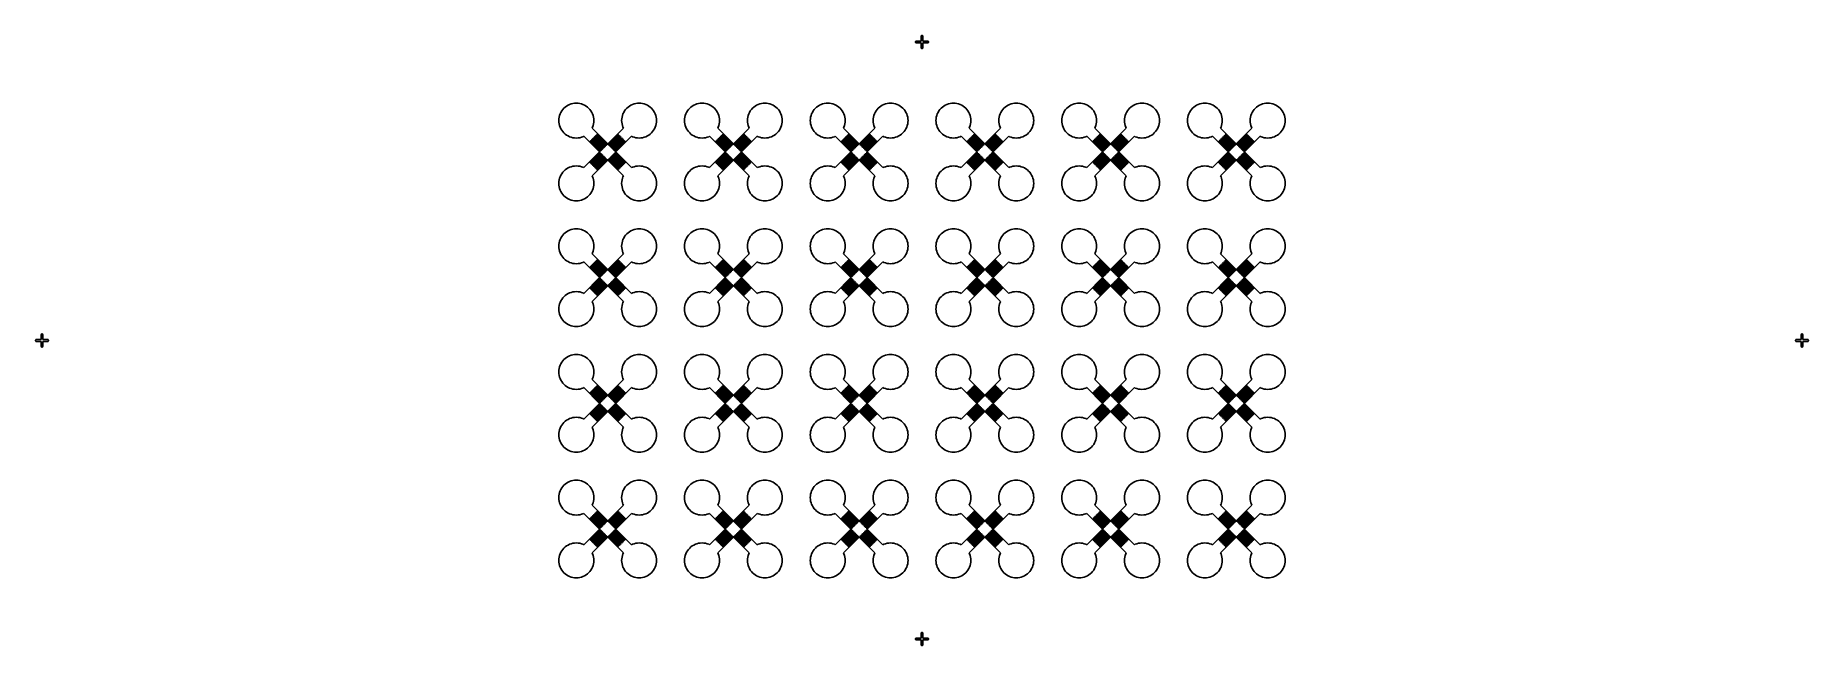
# Model space of a CAD drawing. Extents: x -73 to 181, y -8 to 80.
import ezdxf

# ---------------------------------------------------------------- set-up
doc = ezdxf.new("R2010")
doc.units = 0

msp = doc.modelspace()

# ---------------------------------------------------------------- linework, layer by layer
for p, q in [((53.125, 78.8125), (53.0625, 78.8125)), ((53.0625, 78.8125), (53.0625, 78.6875)), ((53.875, 78.875), (53.125, 78.875)), ((53.125, 78.875), (53.125, 78.8125)), ((53.9375, 79.625), (53.875, 79.625)), ((53.875, 79.625), (53.875, 78.875)), ((54.0625, 79.6875), (53.9375, 79.6875)), ((53.9375, 79.6875), (53.9375, 79.625)), ((54.0625, 79.625), (54.0625, 79.6875)), ((54.125, 79.625), (54.0625, 79.625)), ((54.125, 78.875), (54.125, 79.625)), ((54.875, 78.875), (54.125, 78.875)), ((54.875, 78.8125), (54.875, 78.875)), ((54.9375, 78.8125), (54.875, 78.8125)), ((54.9375, 78.6875), (54.9375, 78.8125)), ((53.0625, 78.6875), (53.125, 78.6875)), ((53.125, 78.6875), (53.125, 78.625)), ((53.125, 78.625), (53.875, 78.625)), ((53.875, 78.625), (53.875, 77.875)), ((53.875, 77.875), (53.9375, 77.875)), ((53.9375, 77.875), (53.9375, 77.8125)), ((53.9375, 77.8125), (54.0625, 77.8125)), ((54.0625, 77.8125), (54.0625, 77.875)), ((54.0625, 77.875), (54.125, 77.875)), ((54.125, 77.875), (54.125, 78.625)), ((54.125, 78.625), (54.875, 78.625)), ((54.875, 78.625), (54.875, 78.6875)), ((54.875, 78.6875), (54.9375, 78.6875)), ((2.29799, 68.6757), (2.19312, 68.4539)), ((2.42413, 68.8861), (2.29799, 68.6757)), ((2.57027, 69.0832), (2.42413, 68.8861)), ((2.73503, 69.265), (2.57027, 69.0832)), ((2.91681, 69.4297), (2.73503, 69.265)), ((3.11388, 69.5759), (2.91681, 69.4297)), ((3.3243, 69.702), (3.11388, 69.5759)), ((3.54608, 69.8069), (3.3243, 69.702)), ((3.77708, 69.8895), (3.54608, 69.8069)), ((4.01508, 69.9491), (3.77708, 69.8895)), ((4.25775, 69.9851), (4.01508, 69.9491)), ((4.50279, 69.9972), (4.25775, 69.9851)), ((4.74786, 69.9851), (4.50279, 69.9972)), ((4.99052, 69.9491), (4.74786, 69.9851)), ((5.22852, 69.8895), (4.99052, 69.9491)), ((5.45952, 69.8069), (5.22852, 69.8895)), ((5.6813, 69.702), (5.45952, 69.8069)), ((5.89172, 69.5759), (5.6813, 69.702)), ((6.08879, 69.4297), (5.89172, 69.5759)), ((6.27058, 69.265), (6.08879, 69.4297)), ((6.43535, 69.0832), (6.27058, 69.265)), ((6.58148, 68.8861), (6.43535, 69.0832)), ((6.70761, 68.6757), (6.58148, 68.8861)), ((6.8125, 68.4539), (6.70761, 68.6757)), ((11.2924, 68.6757), (11.1875, 68.4539)), ((11.4185, 68.8861), (11.2924, 68.6757)), ((11.5647, 69.0832), (11.4185, 68.8861)), ((11.7294, 69.265), (11.5647, 69.0832)), ((11.9112, 69.4297), (11.7294, 69.265)), ((12.1083, 69.5759), (11.9112, 69.4297)), ((12.3187, 69.702), (12.1083, 69.5759)), ((12.5405, 69.8069), (12.3187, 69.702)), ((12.7715, 69.8895), (12.5405, 69.8069)), ((13.0095, 69.9491), (12.7715, 69.8895)), ((13.2521, 69.9851), (13.0095, 69.9491)), ((13.4972, 69.9972), (13.2521, 69.9851)), ((13.7422, 69.9851), (13.4972, 69.9972)), ((13.9849, 69.9491), (13.7422, 69.9851)), ((14.2229, 69.8895), (13.9849, 69.9491)), ((14.4539, 69.8069), (14.2229, 69.8895)), ((14.6757, 69.702), (14.4539, 69.8069)), ((14.8861, 69.5759), (14.6757, 69.702)), ((15.0832, 69.4297), (14.8861, 69.5759)), ((15.265, 69.265), (15.0832, 69.4297)), ((15.4297, 69.0832), (15.265, 69.265)), ((15.5759, 68.8861), (15.4297, 69.0832)), ((15.702, 68.6757), (15.5759, 68.8861)), ((15.8069, 68.4539), (15.702, 68.6757)), ((20.298, 68.6757), (20.1931, 68.4539)), ((20.4241, 68.8861), (20.298, 68.6757)), ((20.5703, 69.0832), (20.4241, 68.8861)), ((20.735, 69.265), (20.5703, 69.0832)), ((20.9168, 69.4297), (20.735, 69.265)), ((21.1139, 69.5759), (20.9168, 69.4297)), ((21.3243, 69.702), (21.1139, 69.5759)), ((21.5461, 69.8069), (21.3243, 69.702)), ((21.7771, 69.8895), (21.5461, 69.8069)), ((22.0151, 69.9491), (21.7771, 69.8895)), ((22.2578, 69.9851), (22.0151, 69.9491)), ((22.5028, 69.9972), (22.2578, 69.9851)), ((22.7479, 69.9851), (22.5028, 69.9972)), ((22.9905, 69.9491), (22.7479, 69.9851)), ((23.2285, 69.8895), (22.9905, 69.9491)), ((23.4595, 69.8069), (23.2285, 69.8895)), ((23.6813, 69.702), (23.4595, 69.8069)), ((23.8917, 69.5759), (23.6813, 69.702)), ((24.0888, 69.4297), (23.8917, 69.5759)), ((24.2706, 69.265), (24.0888, 69.4297)), ((24.4353, 69.0832), (24.2706, 69.265)), ((24.5815, 68.8861), (24.4353, 69.0832)), ((24.7076, 68.6757), (24.5815, 68.8861)), ((24.8125, 68.4539), (24.7076, 68.6757)), ((29.2924, 68.6757), (29.1875, 68.4539)), ((29.4185, 68.8861), (29.2924, 68.6757)), ((29.5647, 69.0832), (29.4185, 68.8861)), ((29.7294, 69.265), (29.5647, 69.0832)), ((29.9112, 69.4297), (29.7294, 69.265)), ((30.1083, 69.5759), (29.9112, 69.4297)), ((30.3187, 69.702), (30.1083, 69.5759)), ((30.5405, 69.8069), (30.3187, 69.702)), ((30.7715, 69.8895), (30.5405, 69.8069)), ((31.0095, 69.9491), (30.7715, 69.8895)), ((31.2521, 69.9851), (31.0095, 69.9491)), ((31.4972, 69.9972), (31.2521, 69.9851)), ((31.7422, 69.9851), (31.4972, 69.9972)), ((31.9849, 69.9491), (31.7422, 69.9851)), ((32.2229, 69.8895), (31.9849, 69.9491)), ((32.4539, 69.8069), (32.2229, 69.8895)), ((32.6757, 69.702), (32.4539, 69.8069)), ((32.8861, 69.5759), (32.6757, 69.702)), ((33.0832, 69.4297), (32.8861, 69.5759)), ((33.265, 69.265), (33.0832, 69.4297)), ((33.4297, 69.0832), (33.265, 69.265)), ((33.5759, 68.8861), (33.4297, 69.0832)), ((33.702, 68.6757), (33.5759, 68.8861)), ((33.8069, 68.4539), (33.702, 68.6757)), ((38.298, 68.6757), (38.1931, 68.4539)), ((38.4241, 68.8861), (38.298, 68.6757)), ((38.5703, 69.0832), (38.4241, 68.8861)), ((38.735, 69.265), (38.5703, 69.0832)), ((38.9168, 69.4297), (38.735, 69.265)), ((39.1139, 69.5759), (38.9168, 69.4297)), ((39.3243, 69.702), (39.1139, 69.5759)), ((39.5461, 69.8069), (39.3243, 69.702)), ((39.7771, 69.8895), (39.5461, 69.8069)), ((40.0151, 69.9491), (39.7771, 69.8895)), ((40.2578, 69.9851), (40.0151, 69.9491)), ((40.5028, 69.9972), (40.2578, 69.9851)), ((40.7479, 69.9851), (40.5028, 69.9972)), ((40.9905, 69.9491), (40.7479, 69.9851)), ((41.2285, 69.8895), (40.9905, 69.9491)), ((41.4595, 69.8069), (41.2285, 69.8895)), ((41.6813, 69.702), (41.4595, 69.8069)), ((41.8917, 69.5759), (41.6813, 69.702)), ((42.0888, 69.4297), (41.8917, 69.5759)), ((42.2706, 69.265), (42.0888, 69.4297)), ((42.4353, 69.0832), (42.2706, 69.265)), ((42.5815, 68.8861), (42.4353, 69.0832)), ((42.7076, 68.6757), (42.5815, 68.8861)), ((42.8125, 68.4539), (42.7076, 68.6757)), ((47.2924, 68.6757), (47.1875, 68.4539)), ((47.4185, 68.8861), (47.2924, 68.6757)), ((47.5647, 69.0832), (47.4185, 68.8861)), ((47.7294, 69.265), (47.5647, 69.0832)), ((47.9112, 69.4297), (47.7294, 69.265)), ((48.1083, 69.5759), (47.9112, 69.4297)), ((48.3187, 69.702), (48.1083, 69.5759)), ((48.5405, 69.8069), (48.3187, 69.702)), ((48.7715, 69.8895), (48.5405, 69.8069)), ((49.0095, 69.9491), (48.7715, 69.8895)), ((49.2521, 69.9851), (49.0095, 69.9491)), ((49.4972, 69.9972), (49.2521, 69.9851)), ((49.7422, 69.9851), (49.4972, 69.9972)), ((49.9849, 69.9491), (49.7422, 69.9851)), ((50.2229, 69.8895), (49.9849, 69.9491)), ((50.4539, 69.8069), (50.2229, 69.8895)), ((50.6757, 69.702), (50.4539, 69.8069)), ((50.8861, 69.5759), (50.6757, 69.702)), ((51.0832, 69.4297), (50.8861, 69.5759)), ((51.265, 69.265), (51.0832, 69.4297)), ((51.4297, 69.0832), (51.265, 69.265)), ((51.5759, 68.8861), (51.4297, 69.0832)), ((51.702, 68.6757), (51.5759, 68.8861)), ((51.8069, 68.4539), (51.702, 68.6757)), ((56.298, 68.6757), (56.1931, 68.4539)), ((56.4241, 68.8861), (56.298, 68.6757)), ((56.5703, 69.0832), (56.4241, 68.8861)), ((56.735, 69.265), (56.5703, 69.0832)), ((56.9168, 69.4297), (56.735, 69.265)), ((57.1139, 69.5759), (56.9168, 69.4297)), ((57.3243, 69.702), (57.1139, 69.5759)), ((57.5461, 69.8069), (57.3243, 69.702)), ((57.7771, 69.8895), (57.5461, 69.8069)), ((58.0151, 69.9491), (57.7771, 69.8895)), ((58.2578, 69.9851), (58.0151, 69.9491)), ((58.5028, 69.9972), (58.2578, 69.9851)), ((58.7479, 69.9851), (58.5028, 69.9972)), ((58.9905, 69.9491), (58.7479, 69.9851)), ((59.2285, 69.8895), (58.9905, 69.9491)), ((59.4595, 69.8069), (59.2285, 69.8895)), ((59.6813, 69.702), (59.4595, 69.8069)), ((59.8917, 69.5759), (59.6813, 69.702)), ((60.0888, 69.4297), (59.8917, 69.5759)), ((60.2706, 69.265), (60.0888, 69.4297)), ((60.4353, 69.0832), (60.2706, 69.265)), ((60.5815, 68.8861), (60.4353, 69.0832)), ((60.7076, 68.6757), (60.5815, 68.8861)), ((60.8125, 68.4539), (60.7076, 68.6757)), ((65.2924, 68.6757), (65.1875, 68.4539)), ((65.4185, 68.8861), (65.2924, 68.6757)), ((65.5647, 69.0832), (65.4185, 68.8861)), ((65.7294, 69.265), (65.5647, 69.0832)), ((65.9112, 69.4297), (65.7294, 69.265)), ((66.1083, 69.5759), (65.9112, 69.4297)), ((66.3187, 69.702), (66.1083, 69.5759)), ((66.5405, 69.8069), (66.3187, 69.702)), ((66.7715, 69.8895), (66.5405, 69.8069)), ((67.0095, 69.9491), (66.7715, 69.8895)), ((67.2521, 69.9851), (67.0095, 69.9491)), ((67.4972, 69.9972), (67.2521, 69.9851)), ((67.7422, 69.9851), (67.4972, 69.9972)), ((67.9849, 69.9491), (67.7422, 69.9851)), ((68.2229, 69.8895), (67.9849, 69.9491)), ((68.4539, 69.8069), (68.2229, 69.8895)), ((68.6757, 69.702), (68.4539, 69.8069)), ((68.8861, 69.5759), (68.6757, 69.702)), ((69.0832, 69.4297), (68.8861, 69.5759)), ((69.265, 69.265), (69.0832, 69.4297)), ((69.4297, 69.0832), (69.265, 69.265)), ((69.5759, 68.8861), (69.4297, 69.0832)), ((69.702, 68.6757), (69.5759, 68.8861)), ((69.8069, 68.4539), (69.702, 68.6757)), ((74.298, 68.6757), (74.1931, 68.4539)), ((74.4241, 68.8861), (74.298, 68.6757)), ((74.5703, 69.0832), (74.4241, 68.8861)), ((74.735, 69.265), (74.5703, 69.0832)), ((74.9168, 69.4297), (74.735, 69.265)), ((75.1139, 69.5759), (74.9168, 69.4297)), ((75.3243, 69.702), (75.1139, 69.5759)), ((75.5461, 69.8069), (75.3243, 69.702)), ((75.7771, 69.8895), (75.5461, 69.8069)), ((76.0151, 69.9491), (75.7771, 69.8895)), ((76.2578, 69.9851), (76.0151, 69.9491)), ((76.5028, 69.9972), (76.2578, 69.9851)), ((76.7479, 69.9851), (76.5028, 69.9972)), ((76.9905, 69.9491), (76.7479, 69.9851)), ((77.2285, 69.8895), (76.9905, 69.9491)), ((77.4595, 69.8069), (77.2285, 69.8895)), ((77.6813, 69.702), (77.4595, 69.8069)), ((77.8917, 69.5759), (77.6813, 69.702)), ((78.0888, 69.4297), (77.8917, 69.5759)), ((78.2706, 69.265), (78.0888, 69.4297)), ((78.4353, 69.0832), (78.2706, 69.265)), ((78.5815, 68.8861), (78.4353, 69.0832)), ((78.7076, 68.6757), (78.5815, 68.8861)), ((78.8125, 68.4539), (78.7076, 68.6757)), ((83.2924, 68.6757), (83.1875, 68.4539)), ((83.4185, 68.8861), (83.2924, 68.6757)), ((83.5647, 69.0832), (83.4185, 68.8861)), ((83.7294, 69.265), (83.5647, 69.0832)), ((83.9112, 69.4297), (83.7294, 69.265)), ((84.1083, 69.5759), (83.9112, 69.4297)), ((84.3187, 69.702), (84.1083, 69.5759)), ((84.5405, 69.8069), (84.3187, 69.702)), ((84.7715, 69.8895), (84.5405, 69.8069)), ((85.0095, 69.9491), (84.7715, 69.8895)), ((85.2521, 69.9851), (85.0095, 69.9491)), ((85.4972, 69.9972), (85.2521, 69.9851)), ((85.7422, 69.9851), (85.4972, 69.9972)), ((85.9849, 69.9491), (85.7422, 69.9851)), ((86.2229, 69.8895), (85.9849, 69.9491)), ((86.4539, 69.8069), (86.2229, 69.8895)), ((86.6757, 69.702), (86.4539, 69.8069)), ((86.8861, 69.5759), (86.6757, 69.702)), ((87.0832, 69.4297), (86.8861, 69.5759)), ((87.265, 69.265), (87.0832, 69.4297)), ((87.4297, 69.0832), (87.265, 69.265)), ((87.5759, 68.8861), (87.4297, 69.0832)), ((87.702, 68.6757), (87.5759, 68.8861)), ((87.8069, 68.4539), (87.702, 68.6757)), ((92.298, 68.6757), (92.1931, 68.4539)), ((92.4241, 68.8861), (92.298, 68.6757)), ((92.5703, 69.0832), (92.4241, 68.8861)), ((92.735, 69.265), (92.5703, 69.0832)), ((92.9168, 69.4297), (92.735, 69.265)), ((93.1139, 69.5759), (92.9168, 69.4297)), ((93.3243, 69.702), (93.1139, 69.5759)), ((93.5461, 69.8069), (93.3243, 69.702)), ((93.7771, 69.8895), (93.5461, 69.8069)), ((94.0151, 69.9491), (93.7771, 69.8895)), ((94.2578, 69.9851), (94.0151, 69.9491)), ((94.5028, 69.9972), (94.2578, 69.9851)), ((94.7479, 69.9851), (94.5028, 69.9972)), ((94.9905, 69.9491), (94.7479, 69.9851)), ((95.2285, 69.8895), (94.9905, 69.9491)), ((95.4595, 69.8069), (95.2285, 69.8895)), ((95.6813, 69.702), (95.4595, 69.8069)), ((95.8917, 69.5759), (95.6813, 69.702)), ((96.0888, 69.4297), (95.8917, 69.5759)), ((96.2706, 69.265), (96.0888, 69.4297)), ((96.4353, 69.0832), (96.2706, 69.265)), ((96.5815, 68.8861), (96.4353, 69.0832)), ((96.7076, 68.6757), (96.5815, 68.8861)), ((96.8125, 68.4539), (96.7076, 68.6757)), ((101.292, 68.6757), (101.188, 68.4539)), ((101.419, 68.8861), (101.292, 68.6757)), ((101.565, 69.0832), (101.419, 68.8861)), ((101.729, 69.265), (101.565, 69.0832)), ((101.911, 69.4297), (101.729, 69.265)), ((102.108, 69.5759), (101.911, 69.4297)), ((102.319, 69.702), (102.108, 69.5759)), ((102.54, 69.8069), (102.319, 69.702)), ((102.771, 69.8895), (102.54, 69.8069)), ((103.009, 69.9491), (102.771, 69.8895)), ((103.252, 69.9851), (103.009, 69.9491)), ((103.497, 69.9972), (103.252, 69.9851)), ((103.742, 69.9851), (103.497, 69.9972)), ((103.985, 69.9491), (103.742, 69.9851)), ((104.223, 69.8895), (103.985, 69.9491)), ((104.454, 69.8069), (104.223, 69.8895)), ((104.676, 69.702), (104.454, 69.8069)), ((104.886, 69.5759), (104.676, 69.702)), ((105.083, 69.4297), (104.886, 69.5759)), ((105.265, 69.265), (105.083, 69.4297)), ((105.43, 69.0832), (105.265, 69.265)), ((105.576, 68.8861), (105.43, 69.0832)), ((105.702, 68.6757), (105.576, 68.8861)), ((105.807, 68.4539), (105.702, 68.6757)), ((2.01485, 67.7422), (2.00281, 67.4972)), ((2.00281, 67.4972), (2.01485, 67.2521)), ((2.05084, 67.9849), (2.01485, 67.7422)), ((2.01485, 67.2521), (2.05084, 67.0095)), ((2.11046, 68.2229), (2.05084, 67.9849)), ((2.05084, 67.0095), (2.11046, 66.7715)), ((2.19312, 68.4539), (2.11046, 68.2229)), ((2.11046, 66.7715), (2.19312, 66.5405)), ((2.19312, 66.5405), (2.29799, 66.3187)), ((2.29799, 66.3187), (2.42413, 66.1083)), ((2.42413, 66.1083), (2.57027, 65.9112)), ((6.7527, 66.414), (6.8125, 66.5405)), ((9, 64.1667), (6.7527, 66.414)), ((6.89516, 68.2229), (6.8125, 68.4539)), ((6.8125, 66.5405), (6.89516, 66.7715)), ((6.95476, 67.9849), (6.89516, 68.2229)), ((6.89516, 66.7715), (6.95477, 67.0094)), ((6.99078, 67.7422), (6.95476, 67.9849)), ((6.95477, 67.0094), (6.99077, 67.2521)), ((6.99077, 67.2521), (7.00281, 67.4972)), ((7.00281, 67.4972), (6.99078, 67.7422)), ((11.2473, 66.414), (9, 64.1667)), ((11.0092, 67.7422), (10.9972, 67.4972)), ((10.9972, 67.4972), (11.0092, 67.2521)), ((11.0452, 67.9849), (11.0092, 67.7422)), ((11.0092, 67.2521), (11.0452, 67.0094)), ((11.1048, 68.2229), (11.0452, 67.9849)), ((11.0452, 67.0094), (11.1048, 66.7715)), ((11.1875, 68.4539), (11.1048, 68.2229)), ((11.1048, 66.7715), (11.1875, 66.5405)), ((11.1875, 66.5405), (11.2473, 66.414)), ((15.4297, 65.9112), (15.5759, 66.1083)), ((15.5759, 66.1083), (15.702, 66.3187)), ((15.702, 66.3187), (15.8069, 66.5405)), ((15.8895, 68.2229), (15.8069, 68.4539)), ((15.8069, 66.5405), (15.8895, 66.7715)), ((15.9491, 67.9849), (15.8895, 68.2229)), ((15.8895, 66.7715), (15.9491, 67.0095)), ((15.9851, 67.7422), (15.9491, 67.9849)), ((15.9491, 67.0095), (15.9851, 67.2521)), ((15.9972, 67.4972), (15.9851, 67.7422)), ((15.9851, 67.2521), (15.9972, 67.4972)), ((20.0148, 67.7422), (20.0028, 67.4972)), ((20.0028, 67.4972), (20.0148, 67.2521)), ((20.0508, 67.9849), (20.0148, 67.7422)), ((20.0148, 67.2521), (20.0508, 67.0095)), ((20.1105, 68.2229), (20.0508, 67.9849)), ((20.0508, 67.0095), (20.1105, 66.7715)), ((20.1931, 68.4539), (20.1105, 68.2229)), ((20.1105, 66.7715), (20.1931, 66.5405)), ((20.1931, 66.5405), (20.298, 66.3187)), ((20.298, 66.3187), (20.4241, 66.1083)), ((20.4241, 66.1083), (20.5703, 65.9112)), ((24.7527, 66.414), (24.8125, 66.5405)), ((27, 64.1667), (24.7527, 66.414)), ((24.8952, 68.2229), (24.8125, 68.4539)), ((24.8125, 66.5405), (24.8952, 66.7715)), ((24.9548, 67.9849), (24.8952, 68.2229)), ((24.8952, 66.7715), (24.9548, 67.0094)), ((24.9908, 67.7422), (24.9548, 67.9849)), ((24.9548, 67.0094), (24.9908, 67.2521)), ((25.0028, 67.4972), (24.9908, 67.7422)), ((24.9908, 67.2521), (25.0028, 67.4972)), ((29.2473, 66.414), (27, 64.1667)), ((29.0092, 67.7422), (28.9972, 67.4972)), ((28.9972, 67.4972), (29.0092, 67.2521)), ((29.0452, 67.9849), (29.0092, 67.7422)), ((29.0092, 67.2521), (29.0452, 67.0094)), ((29.1048, 68.2229), (29.0452, 67.9849)), ((29.0452, 67.0094), (29.1048, 66.7715)), ((29.1875, 68.4539), (29.1048, 68.2229)), ((29.1048, 66.7715), (29.1875, 66.5405)), ((29.1875, 66.5405), (29.2473, 66.414)), ((33.4297, 65.9112), (33.5759, 66.1083)), ((33.5759, 66.1083), (33.702, 66.3187)), ((33.702, 66.3187), (33.8069, 66.5405)), ((33.8895, 68.2229), (33.8069, 68.4539)), ((33.8069, 66.5405), (33.8895, 66.7715)), ((33.9491, 67.9849), (33.8895, 68.2229)), ((33.8895, 66.7715), (33.9491, 67.0095)), ((33.9851, 67.7422), (33.9491, 67.9849)), ((33.9491, 67.0095), (33.9851, 67.2521)), ((33.9972, 67.4972), (33.9851, 67.7422)), ((33.9851, 67.2521), (33.9972, 67.4972)), ((38.0148, 67.7422), (38.0028, 67.4972)), ((38.0028, 67.4972), (38.0148, 67.2521)), ((38.0508, 67.9849), (38.0148, 67.7422)), ((38.0148, 67.2521), (38.0508, 67.0095)), ((38.1105, 68.2229), (38.0508, 67.9849)), ((38.0508, 67.0095), (38.1105, 66.7715)), ((38.1931, 68.4539), (38.1105, 68.2229)), ((38.1105, 66.7715), (38.1931, 66.5405)), ((38.1931, 66.5405), (38.298, 66.3187)), ((38.298, 66.3187), (38.4241, 66.1083)), ((38.4241, 66.1083), (38.5703, 65.9112)), ((42.7527, 66.414), (42.8125, 66.5405)), ((45, 64.1667), (42.7527, 66.414)), ((42.8952, 68.2229), (42.8125, 68.4539)), ((42.8125, 66.5405), (42.8952, 66.7715)), ((42.9548, 67.9849), (42.8952, 68.2229)), ((42.8952, 66.7715), (42.9548, 67.0094)), ((42.9908, 67.7422), (42.9548, 67.9849)), ((42.9548, 67.0094), (42.9908, 67.2521)), ((43.0028, 67.4972), (42.9908, 67.7422)), ((42.9908, 67.2521), (43.0028, 67.4972)), ((47.2473, 66.414), (45, 64.1667)), ((47.0092, 67.7422), (46.9972, 67.4972)), ((46.9972, 67.4972), (47.0092, 67.2521)), ((47.0452, 67.9849), (47.0092, 67.7422)), ((47.0092, 67.2521), (47.0452, 67.0094)), ((47.1048, 68.2229), (47.0452, 67.9849)), ((47.0452, 67.0094), (47.1048, 66.7715)), ((47.1875, 68.4539), (47.1048, 68.2229)), ((47.1048, 66.7715), (47.1875, 66.5405)), ((47.1875, 66.5405), (47.2473, 66.414)), ((51.4297, 65.9112), (51.5759, 66.1083)), ((51.5759, 66.1083), (51.702, 66.3187)), ((51.702, 66.3187), (51.8069, 66.5405)), ((51.8895, 68.2229), (51.8069, 68.4539)), ((51.8069, 66.5405), (51.8895, 66.7715)), ((51.9491, 67.9849), (51.8895, 68.2229)), ((51.8895, 66.7715), (51.9491, 67.0095)), ((51.9851, 67.7422), (51.9491, 67.9849)), ((51.9491, 67.0095), (51.9851, 67.2521)), ((51.9972, 67.4972), (51.9851, 67.7422)), ((51.9851, 67.2521), (51.9972, 67.4972)), ((56.0148, 67.7422), (56.0028, 67.4972)), ((56.0028, 67.4972), (56.0148, 67.2521)), ((56.0508, 67.9849), (56.0148, 67.7422)), ((56.0148, 67.2521), (56.0508, 67.0095)), ((56.1105, 68.2229), (56.0508, 67.9849)), ((56.0508, 67.0095), (56.1105, 66.7715)), ((56.1931, 68.4539), (56.1105, 68.2229)), ((56.1105, 66.7715), (56.1931, 66.5405)), ((56.1931, 66.5405), (56.298, 66.3187)), ((56.298, 66.3187), (56.4241, 66.1083)), ((56.4241, 66.1083), (56.5703, 65.9112)), ((60.7527, 66.414), (60.8125, 66.5405)), ((63, 64.1667), (60.7527, 66.414)), ((60.8952, 68.2229), (60.8125, 68.4539)), ((60.8125, 66.5405), (60.8952, 66.7715)), ((60.9548, 67.9849), (60.8952, 68.2229)), ((60.8952, 66.7715), (60.9548, 67.0094)), ((60.9908, 67.7422), (60.9548, 67.9849)), ((60.9548, 67.0094), (60.9908, 67.2521)), ((61.0028, 67.4972), (60.9908, 67.7422)), ((60.9908, 67.2521), (61.0028, 67.4972)), ((65.2473, 66.414), (63, 64.1667)), ((65.0092, 67.7422), (64.9972, 67.4972)), ((64.9972, 67.4972), (65.0092, 67.2521)), ((65.0452, 67.9849), (65.0092, 67.7422)), ((65.0092, 67.2521), (65.0452, 67.0094)), ((65.1048, 68.2229), (65.0452, 67.9849)), ((65.0452, 67.0094), (65.1048, 66.7715)), ((65.1875, 68.4539), (65.1048, 68.2229)), ((65.1048, 66.7715), (65.1875, 66.5405)), ((65.1875, 66.5405), (65.2473, 66.414)), ((69.4297, 65.9112), (69.5759, 66.1083)), ((69.5759, 66.1083), (69.702, 66.3187)), ((69.702, 66.3187), (69.8069, 66.5405)), ((69.8895, 68.2229), (69.8069, 68.4539)), ((69.8069, 66.5405), (69.8895, 66.7715)), ((69.9491, 67.9849), (69.8895, 68.2229)), ((69.8895, 66.7715), (69.9491, 67.0095)), ((69.9851, 67.7422), (69.9491, 67.9849)), ((69.9491, 67.0095), (69.9851, 67.2521)), ((69.9972, 67.4972), (69.9851, 67.7422)), ((69.9851, 67.2521), (69.9972, 67.4972)), ((74.0148, 67.7422), (74.0028, 67.4972)), ((74.0028, 67.4972), (74.0148, 67.2521)), ((74.0508, 67.9849), (74.0148, 67.7422)), ((74.0148, 67.2521), (74.0508, 67.0095)), ((74.1105, 68.2229), (74.0508, 67.9849)), ((74.0508, 67.0095), (74.1105, 66.7715)), ((74.1931, 68.4539), (74.1105, 68.2229)), ((74.1105, 66.7715), (74.1931, 66.5405)), ((74.1931, 66.5405), (74.298, 66.3187)), ((74.298, 66.3187), (74.4241, 66.1083)), ((74.4241, 66.1083), (74.5703, 65.9112)), ((78.7527, 66.414), (78.8125, 66.5405)), ((81, 64.1667), (78.7527, 66.414)), ((78.8952, 68.2229), (78.8125, 68.4539)), ((78.8125, 66.5405), (78.8952, 66.7715)), ((78.9548, 67.9849), (78.8952, 68.2229)), ((78.8952, 66.7715), (78.9548, 67.0094)), ((78.9908, 67.7422), (78.9548, 67.9849)), ((78.9548, 67.0094), (78.9908, 67.2521)), ((79.0028, 67.4972), (78.9908, 67.7422)), ((78.9908, 67.2521), (79.0028, 67.4972)), ((83.2473, 66.414), (81, 64.1667)), ((83.0092, 67.7422), (82.9972, 67.4972)), ((82.9972, 67.4972), (83.0092, 67.2521)), ((83.0452, 67.9849), (83.0092, 67.7422)), ((83.0092, 67.2521), (83.0452, 67.0094)), ((83.1048, 68.2229), (83.0452, 67.9849)), ((83.0452, 67.0094), (83.1048, 66.7715)), ((83.1875, 68.4539), (83.1048, 68.2229)), ((83.1048, 66.7715), (83.1875, 66.5405)), ((83.1875, 66.5405), (83.2473, 66.414)), ((87.4297, 65.9112), (87.5759, 66.1083)), ((87.5759, 66.1083), (87.702, 66.3187)), ((87.702, 66.3187), (87.8069, 66.5405)), ((87.8895, 68.2229), (87.8069, 68.4539)), ((87.8069, 66.5405), (87.8895, 66.7715)), ((87.9491, 67.9849), (87.8895, 68.2229)), ((87.8895, 66.7715), (87.9491, 67.0095)), ((87.9851, 67.7422), (87.9491, 67.9849)), ((87.9491, 67.0095), (87.9851, 67.2521)), ((87.9972, 67.4972), (87.9851, 67.7422)), ((87.9851, 67.2521), (87.9972, 67.4972)), ((92.0148, 67.7422), (92.0028, 67.4972)), ((92.0028, 67.4972), (92.0148, 67.2521)), ((92.0508, 67.9849), (92.0148, 67.7422)), ((92.0148, 67.2521), (92.0508, 67.0095)), ((92.1105, 68.2229), (92.0508, 67.9849)), ((92.0508, 67.0095), (92.1105, 66.7715)), ((92.1931, 68.4539), (92.1105, 68.2229)), ((92.1105, 66.7715), (92.1931, 66.5405)), ((92.1931, 66.5405), (92.298, 66.3187)), ((92.298, 66.3187), (92.4241, 66.1083)), ((92.4241, 66.1083), (92.5703, 65.9112)), ((96.7527, 66.414), (96.8125, 66.5405)), ((99, 64.1667), (96.7527, 66.414)), ((96.8952, 68.2229), (96.8125, 68.4539)), ((96.8125, 66.5405), (96.8952, 66.7715)), ((96.9548, 67.9849), (96.8952, 68.2229)), ((96.8952, 66.7715), (96.9548, 67.0094)), ((96.9908, 67.7422), (96.9548, 67.9849)), ((96.9548, 67.0094), (96.9908, 67.2521)), ((97.0028, 67.4972), (96.9908, 67.7422)), ((96.9908, 67.2521), (97.0028, 67.4972)), ((101.247, 66.414), (99, 64.1667)), ((101.009, 67.7422), (100.997, 67.4972)), ((100.997, 67.4972), (101.009, 67.2521)), ((101.045, 67.9849), (101.009, 67.7422)), ((101.009, 67.2521), (101.045, 67.0094)), ((101.105, 68.2229), (101.045, 67.9849)), ((101.045, 67.0094), (101.105, 66.7715)), ((101.188, 68.4539), (101.105, 68.2229)), ((101.105, 66.7715), (101.188, 66.5405)), ((101.188, 66.5405), (101.247, 66.414)), ((105.43, 65.9112), (105.576, 66.1083)), ((105.576, 66.1083), (105.702, 66.3187)), ((105.702, 66.3187), (105.807, 66.5405)), ((105.89, 68.2229), (105.807, 68.4539)), ((105.807, 66.5405), (105.89, 66.7715)), ((105.949, 67.9849), (105.89, 68.2229)), ((105.89, 66.7715), (105.949, 67.0095)), ((105.985, 67.7422), (105.949, 67.9849)), ((105.949, 67.0095), (105.985, 67.2521)), ((105.997, 67.4972), (105.985, 67.7422)), ((105.985, 67.2521), (105.997, 67.4972)), ((2.57027, 65.9112), (2.73503, 65.7294)), ((2.73503, 65.7294), (2.91682, 65.5647)), ((2.91682, 65.5647), (3.11388, 65.4185)), ((3.11388, 65.4185), (3.32431, 65.2924)), ((3.32431, 65.2924), (3.5461, 65.1875)), ((3.5461, 65.1875), (3.7771, 65.1048)), ((3.7771, 65.1048), (4.01508, 65.0452)), ((4.01508, 65.0452), (4.25777, 65.0092)), ((4.25777, 65.0092), (4.50282, 64.9972)), ((4.50282, 64.9972), (4.74788, 65.0092)), ((4.74788, 65.0092), (4.99055, 65.0452)), ((4.99055, 65.0452), (5.22853, 65.1048)), ((5.22853, 65.1048), (5.45953, 65.1875)), ((5.45953, 65.1875), (5.58597, 65.2473)), ((5.58597, 65.2473), (7.83327, 63)), ((6.39998, 64.4474), (6.40706, 64.4545)), ((7.84035, 63.0071), (6.39998, 64.4474)), ((6.40706, 64.4545), (7.84741, 63.0141)), ((6.41412, 64.4616), (6.4212, 64.4687)), ((7.85448, 63.0212), (6.41412, 64.4616)), ((6.4212, 64.4687), (7.86156, 63.0283)), ((6.42827, 64.4757), (6.43533, 64.4828)), ((7.86862, 63.0354), (6.42827, 64.4757)), ((6.43533, 64.4828), (7.8757, 63.0424)), ((6.44241, 64.4899), (6.44948, 64.4969)), ((7.88277, 63.0495), (6.44241, 64.4899)), ((6.44948, 64.4969), (7.88985, 63.0566)), ((6.45656, 64.504), (6.46362, 64.5111)), ((7.89691, 63.0636), (6.45656, 64.504)), ((6.46362, 64.5111), (7.90399, 63.0707)), ((6.47069, 64.5181), (6.47777, 64.5252)), ((7.91106, 63.0778), (6.47069, 64.5181)), ((6.47777, 64.5252), (7.91814, 63.0849)), ((6.48483, 64.5323), (6.4919, 64.5394)), ((7.9252, 63.0919), (6.48483, 64.5323)), ((6.4919, 64.5394), (7.93227, 63.099)), ((6.49898, 64.5464), (6.50604, 64.5535)), ((7.93935, 63.1061), (6.49898, 64.5464)), ((6.50604, 64.5535), (7.94641, 63.1131)), ((6.51311, 64.5606), (6.52019, 64.5676)), ((7.95348, 63.1202), (6.51311, 64.5606)), ((6.52019, 64.5676), (7.96056, 63.1273)), ((6.52725, 64.5747), (6.53433, 64.5818)), ((7.96762, 63.1343), (6.52725, 64.5747)), ((6.53433, 64.5818), (7.97469, 63.1414)), ((6.5414, 64.5889), (6.54848, 64.5959)), ((7.98177, 63.1485), (6.5414, 64.5889)), ((6.54848, 64.5959), (7.98883, 63.1556)), ((6.55554, 64.603), (6.56262, 64.6101)), ((7.99591, 63.1626), (6.55554, 64.603)), ((6.56262, 64.6101), (8.00298, 63.1697)), ((6.56969, 64.6171), (6.57677, 64.6242)), ((8.01004, 63.1768), (6.56969, 64.6171)), ((6.57677, 64.6242), (8.01712, 63.1839)), ((6.58383, 64.6313), (6.5909, 64.6384)), ((8.02419, 63.1909), (6.58383, 64.6313)), ((6.5909, 64.6384), (8.03127, 63.198)), ((6.59798, 64.6454), (6.60504, 64.6525)), ((8.03833, 63.2051), (6.59798, 64.6454)), ((6.60504, 64.6525), (8.04541, 63.2121)), ((6.61211, 64.6596), (6.61919, 64.6666)), ((8.05247, 63.2192), (6.61211, 64.6596)), ((6.61919, 64.6666), (8.05956, 63.2263)), ((6.62625, 64.6737), (6.63333, 64.6808)), ((8.06662, 63.2333), (6.62625, 64.6737)), ((6.63333, 64.6808), (8.0737, 63.2404)), ((6.6404, 64.6879), (6.64746, 64.6949)), ((8.08076, 63.2475), (6.6404, 64.6879)), ((6.64746, 64.6949), (8.08783, 63.2545)), ((6.65454, 64.702), (6.66161, 64.7091)), ((8.09491, 63.2616), (6.65454, 64.702)), ((6.66161, 64.7091), (8.10197, 63.2687)), ((6.66867, 64.7161), (6.67575, 64.7232)), ((8.10904, 63.2758), (6.66867, 64.7161)), ((6.67575, 64.7232), (8.11612, 63.2828)), ((6.68282, 64.7303), (6.6899, 64.7374)), ((8.12318, 63.2899), (6.68282, 64.7303)), ((6.6899, 64.7374), (8.13025, 63.297)), ((6.69696, 64.7444), (6.70404, 64.7515)), ((8.13733, 63.304), (6.69696, 64.7444)), ((6.70404, 64.7515), (8.14439, 63.3111)), ((6.71111, 64.7586), (6.71819, 64.7656)), ((8.15147, 63.3182), (6.71111, 64.7586)), ((6.71819, 64.7656), (8.15854, 63.3253)), ((6.72525, 64.7727), (6.73233, 64.7798)), ((8.16562, 63.3323), (6.72525, 64.7727)), ((6.73233, 64.7798), (8.17268, 63.3394)), ((6.7394, 64.7868), (6.74646, 64.7939)), ((8.17976, 63.3465), (6.7394, 64.7868)), ((6.74646, 64.7939), (8.18683, 63.3535)), ((6.75354, 64.801), (6.7606, 64.8081)), ((8.19391, 63.3606), (6.75354, 64.801)), ((6.7606, 64.8081), (8.20097, 63.3677)), ((6.76767, 64.8151), (6.77475, 64.8222)), ((8.20804, 63.3748), (6.76767, 64.8151)), ((6.77475, 64.8222), (8.21512, 63.3818)), ((6.78181, 64.8293), (6.78888, 64.8363)), ((8.22218, 63.3889), (6.78181, 64.8293)), ((6.78888, 64.8363), (8.22925, 63.396)), ((6.79596, 64.8434), (6.80302, 64.8505)), ((8.23633, 63.403), (6.79596, 64.8434)), ((6.80302, 64.8505), (8.24339, 63.4101)), ((6.8101, 64.8576), (6.81717, 64.8646)), ((8.25047, 63.4172), (6.8101, 64.8576)), ((6.81717, 64.8646), (8.25754, 63.4243)), ((6.82425, 64.8717), (6.83131, 64.8788)), ((8.2646, 63.4313), (6.82425, 64.8717)), ((6.83131, 64.8788), (8.27168, 63.4384)), ((6.83839, 64.8858), (6.84546, 64.8929)), ((8.27875, 63.4455), (6.83839, 64.8858)), ((6.84546, 64.8929), (8.28581, 63.4525)), ((6.85254, 64.9), (6.8596, 64.9071)), ((8.29289, 63.4596), (6.85254, 64.9)), ((6.8596, 64.9071), (8.29996, 63.4667)), ((6.86667, 64.9141), (6.87375, 64.9212)), ((8.30704, 63.4738), (6.86667, 64.9141)), ((6.87375, 64.9212), (8.3141, 63.4808)), ((6.88081, 64.9283), (6.88788, 64.9353)), ((8.32118, 63.4879), (6.88081, 64.9283)), ((6.88788, 64.9353), (8.32825, 63.495)), ((6.89496, 64.9424), (6.90202, 64.9495)), ((8.33533, 63.502), (6.89496, 64.9424)), ((6.90202, 64.9495), (8.34239, 63.5091)), ((6.9091, 64.9566), (6.91617, 64.9636)), ((8.34947, 63.5162), (6.9091, 64.9566)), ((6.91617, 64.9636), (8.35654, 63.5233)), ((6.92323, 64.9707), (6.93031, 64.9778)), ((8.3636, 63.5303), (6.92323, 64.9707)), ((6.93031, 64.9778), (8.37068, 63.5374)), ((6.93738, 64.9848), (6.94444, 64.9919)), ((8.37775, 63.5445), (6.93738, 64.9848)), ((6.94444, 64.9919), (8.38481, 63.5515)), ((6.95152, 64.999), (6.95859, 65.006)), ((8.39189, 63.5586), (6.95152, 64.999)), ((6.95859, 65.006), (8.39896, 63.5657)), ((6.96567, 65.0131), (6.97273, 65.0202)), ((8.40602, 63.5728), (6.96567, 65.0131)), ((6.97273, 65.0202), (8.4131, 63.5798)), ((6.9798, 65.0273), (6.98688, 65.0343)), ((8.42017, 63.5869), (6.9798, 65.0273)), ((6.98688, 65.0343), (8.42723, 63.594)), ((6.99394, 65.0414), (7.00101, 65.0485)), ((8.43431, 63.601), (6.99394, 65.0414)), ((7.00101, 65.0485), (8.44138, 63.6081)), ((7.00809, 65.0555), (7.01515, 65.0626)), ((8.44846, 63.6152), (7.00809, 65.0555)), ((7.01515, 65.0626), (8.45552, 63.6222)), ((7.02222, 65.0697), (7.0293, 65.0768)), ((8.46259, 63.6293), (7.02222, 65.0697)), ((7.0293, 65.0768), (8.46967, 63.6364)), ((7.03636, 65.0838), (7.04343, 65.0909)), ((8.47673, 63.6434), (7.03636, 65.0838)), ((7.04343, 65.0909), (8.4838, 63.6505)), ((7.05051, 65.098), (7.05757, 65.105)), ((8.49088, 63.6576), (7.05051, 65.098)), ((7.05757, 65.105), (8.49794, 63.6647)), ((7.06465, 65.1121), (7.07172, 65.1192)), ((8.50502, 63.6717), (7.06465, 65.1121)), ((7.07172, 65.1192), (8.51208, 63.6788)), ((7.0788, 65.1263), (7.08586, 65.1333)), ((8.51915, 63.6859), (7.0788, 65.1263)), ((7.08586, 65.1333), (8.52623, 63.6929)), ((7.09294, 65.1404), (7.10001, 65.1475)), ((8.53329, 63.7), (7.09294, 65.1404)), ((7.10001, 65.1475), (8.54036, 63.7071)), ((7.10709, 65.1545), (7.11415, 65.1616)), ((8.54744, 63.7142), (7.10709, 65.1545)), ((7.11415, 65.1616), (8.5545, 63.7212)), ((7.12122, 65.1687), (7.1283, 65.1758)), ((8.56158, 63.7283), (7.12122, 65.1687)), ((7.1283, 65.1758), (8.56865, 63.7354)), ((7.13536, 65.1828), (7.14243, 65.1899)), ((8.57573, 63.7424), (7.13536, 65.1828)), ((7.14243, 65.1899), (8.58279, 63.7495)), ((7.14951, 65.197), (7.15657, 65.204)), ((8.58987, 63.7566), (7.14951, 65.197)), ((7.15657, 65.204), (8.59694, 63.7637)), ((7.16365, 65.2111), (7.17072, 65.2182)), ((8.60402, 63.7707), (7.16365, 65.2111)), ((7.17072, 65.2182), (8.61108, 63.7778)), ((7.17778, 65.2252), (7.18486, 65.2323)), ((8.61815, 63.7849), (7.17778, 65.2252)), ((7.18486, 65.2323), (8.62523, 63.7919)), ((7.19193, 65.2394), (7.19899, 65.2464)), ((8.63229, 63.799), (7.19193, 65.2394)), ((7.19899, 65.2464), (8.63936, 63.8061)), ((7.20607, 65.2535), (7.21313, 65.2606)), ((8.64644, 63.8132), (7.20607, 65.2535)), ((7.21313, 65.2606), (8.6535, 63.8202)), ((7.22021, 65.2677), (7.22728, 65.2747)), ((8.66057, 63.8273), (7.22021, 65.2677)), ((7.22728, 65.2747), (8.66765, 63.8344)), ((7.23436, 65.2818), (7.24142, 65.2889)), ((8.67471, 63.8414), (7.23436, 65.2818)), ((7.24142, 65.2889), (8.68179, 63.8485)), ((7.2485, 65.296), (7.25557, 65.303)), ((8.68886, 63.8556), (7.2485, 65.296)), ((7.25557, 65.303), (8.69594, 63.8627)), ((7.26265, 65.3101), (7.26971, 65.3172)), ((8.703, 63.8697), (7.26265, 65.3101)), ((7.26971, 65.3172), (8.71008, 63.8768)), ((7.27678, 65.3242), (7.28386, 65.3313)), ((8.71715, 63.8839), (7.27678, 65.3242)), ((7.28386, 65.3313), (8.72423, 63.8909)), ((7.29092, 65.3384), (7.29799, 65.3454)), ((8.73129, 63.898), (7.29092, 65.3384)), ((7.29799, 65.3454), (8.73836, 63.9051)), ((7.30507, 65.3525), (7.31213, 65.3596)), ((8.74544, 63.9122), (7.30507, 65.3525)), ((7.31213, 65.3596), (8.7525, 63.9192)), ((7.3192, 65.3667), (7.32628, 65.3737)), ((8.75957, 63.9263), (7.3192, 65.3667)), ((7.32628, 65.3737), (8.76665, 63.9334)), ((7.33334, 65.3808), (7.34042, 65.3879)), ((8.77371, 63.9404), (7.33334, 65.3808)), ((7.34042, 65.3879), (8.78079, 63.9475)), ((7.34749, 65.3949), (7.35457, 65.402)), ((8.78786, 63.9546), (7.34749, 65.3949)), ((7.35457, 65.402), (8.79492, 63.9617)), ((7.36163, 65.4091), (7.36871, 65.4162)), ((8.802, 63.9687), (7.36163, 65.4091)), ((7.36871, 65.4162), (8.80907, 63.9758)), ((7.37578, 65.4232), (7.38286, 65.4303)), ((8.81613, 63.9829), (7.37578, 65.4232)), ((7.38286, 65.4303), (8.82321, 63.9899)), ((7.38992, 65.4374), (7.39699, 65.4444)), ((8.83028, 63.997), (7.38992, 65.4374)), ((7.39699, 65.4444), (8.83736, 64.0041)), ((7.40407, 65.4515), (7.41113, 65.4586)), ((8.84442, 64.0112), (7.40407, 65.4515)), ((7.41113, 65.4586), (8.8515, 64.0182)), ((7.41821, 65.4657), (7.42528, 65.4727)), ((8.85857, 64.0253), (7.41821, 65.4657)), ((7.42528, 65.4727), (8.86565, 64.0324)), ((7.43234, 65.4798), (7.43942, 65.4869)), ((8.87271, 64.0394), (7.43234, 65.4798)), ((7.43942, 65.4869), (8.87979, 64.0465)), ((7.44649, 65.4939), (7.45355, 65.501)), ((8.88686, 64.0536), (7.44649, 65.4939)), ((7.45355, 65.501), (8.89392, 64.0606)), ((7.46063, 65.5081), (7.4677, 65.5152)), ((8.901, 64.0677), (7.46063, 65.5081)), ((7.4677, 65.5152), (8.90807, 64.0748)), ((7.47476, 65.5222), (7.48184, 65.5293)), ((8.91513, 64.0818), (7.47476, 65.5222)), ((7.48184, 65.5293), (8.92221, 64.0889)), ((7.48891, 65.5364), (7.49599, 65.5434)), ((8.92928, 64.096), (7.48891, 65.5364)), ((7.49599, 65.5434), (8.93634, 64.1031)), ((7.50305, 65.5505), (7.51013, 65.5576)), ((8.94342, 64.1101), (7.50305, 65.5505)), ((7.51013, 65.5576), (8.95049, 64.1172)), ((7.5172, 65.5647), (7.52428, 65.5717)), ((8.95757, 64.1243), (7.5172, 65.5647)), ((7.52428, 65.5717), (8.96463, 64.1314)), ((7.53134, 65.5788), (7.53842, 65.5859)), ((8.97169, 64.1384), (7.53134, 65.5788)), ((7.53842, 65.5859), (8.97878, 64.1455)), ((7.54549, 65.5929), (7.55255, 65.6)), ((8.98584, 64.1526), (7.54549, 65.5929)), ((7.55255, 65.6), (8.99292, 64.1596)), ((8.3141, 63.4808), (8.30704, 63.4738)), ((8.32825, 63.495), (8.32118, 63.4879)), ((8.34239, 63.5091), (8.33533, 63.502)), ((8.35654, 63.5233), (8.34947, 63.5162)), ((8.37068, 63.5374), (8.3636, 63.5303)), ((8.38481, 63.5515), (8.37775, 63.5445)), ((8.39896, 63.5657), (8.39189, 63.5586)), ((8.4131, 63.5798), (8.40602, 63.5728)), ((8.42723, 63.594), (8.42017, 63.5869)), ((8.44138, 63.6081), (8.43431, 63.601)), ((8.45552, 63.6222), (8.44846, 63.6152)), ((8.46967, 63.6364), (8.46259, 63.6293)), ((8.4838, 63.6505), (8.47673, 63.6434)), ((8.49794, 63.6647), (8.49088, 63.6576)), ((8.51208, 63.6788), (8.50502, 63.6717)), ((8.52623, 63.6929), (8.51915, 63.6859)), ((8.54036, 63.7071), (8.53329, 63.7)), ((8.5545, 63.7212), (8.54744, 63.7142)), ((8.56865, 63.7354), (8.56158, 63.7283)), ((8.58279, 63.7495), (8.57573, 63.7424)), ((8.59694, 63.7637), (8.58987, 63.7566)), ((8.61108, 63.7778), (8.60402, 63.7707)), ((8.62523, 63.7919), (8.61815, 63.7849)), ((8.63936, 63.8061), (8.63229, 63.799)), ((8.6535, 63.8202), (8.64644, 63.8132)), ((8.66765, 63.8344), (8.66057, 63.8273)), ((8.68179, 63.8485), (8.67471, 63.8414)), ((8.69594, 63.8627), (8.68886, 63.8556)), ((8.71008, 63.8768), (8.703, 63.8697)), ((8.72423, 63.8909), (8.71715, 63.8839)), ((8.73836, 63.9051), (8.73129, 63.898)), ((8.7525, 63.9192), (8.74544, 63.9122)), ((8.76665, 63.9334), (8.75957, 63.9263)), ((8.78079, 63.9475), (8.77371, 63.9404)), ((8.79492, 63.9617), (8.78786, 63.9546)), ((8.80907, 63.9758), (8.802, 63.9687)), ((8.82321, 63.9899), (8.81613, 63.9829)), ((8.83736, 64.0041), (8.83028, 63.997)), ((8.8515, 64.0182), (8.84442, 64.0112)), ((8.86565, 64.0324), (8.85857, 64.0253)), ((8.87979, 64.0465), (8.87271, 64.0394)), ((8.89392, 64.0606), (8.88686, 64.0536)), ((8.90807, 64.0748), (8.901, 64.0677)), ((8.92221, 64.0889), (8.91513, 64.0818)), ((8.93634, 64.1031), (8.92928, 64.096)), ((8.95049, 64.1172), (8.94342, 64.1101)), ((8.96463, 64.1314), (8.95757, 64.1243)), ((8.97878, 64.1455), (8.97169, 64.1384)), ((8.99292, 64.1596), (8.98584, 64.1526)), ((9.00708, 64.1597), (10.4474, 65.6)), ((9.01414, 64.1526), (9.00708, 64.1597)), ((10.4545, 65.5929), (9.01414, 64.1526)), ((9.02121, 64.1455), (10.4616, 65.5859)), ((9.02829, 64.1384), (9.02121, 64.1455)), ((10.4687, 65.5788), (9.02829, 64.1384)), ((9.03535, 64.1314), (10.4757, 65.5717)), ((9.04242, 64.1243), (9.03535, 64.1314)), ((10.4828, 65.5647), (9.04242, 64.1243)), ((9.0495, 64.1172), (10.4899, 65.5576)), ((9.05656, 64.1102), (9.0495, 64.1172)), ((10.4969, 65.5505), (9.05656, 64.1102)), ((9.06364, 64.1031), (10.504, 65.5434)), ((9.07072, 64.096), (9.06364, 64.1031)), ((10.5111, 65.5364), (9.07072, 64.096)), ((9.07779, 64.0889), (10.5182, 65.5293)), ((9.08487, 64.0819), (9.07779, 64.0889)), ((10.5252, 65.5222), (9.08487, 64.0819)), ((9.09193, 64.0748), (10.5323, 65.5152)), ((9.099, 64.0677), (9.09193, 64.0748)), ((10.5394, 65.5081), (9.099, 64.0677)), ((9.10608, 64.0607), (10.5464, 65.501)), ((9.11314, 64.0536), (9.10608, 64.0607)), ((10.5535, 65.494), (9.11314, 64.0536)), ((9.12021, 64.0465), (10.5606, 65.4869)), ((9.12729, 64.0394), (9.12021, 64.0465)), ((10.5677, 65.4798), (9.12729, 64.0394)), ((9.13435, 64.0324), (10.5747, 65.4727)), ((9.14142, 64.0253), (9.13435, 64.0324)), ((10.5818, 65.4657), (9.14142, 64.0253)), ((9.1485, 64.0182), (10.5889, 65.4586)), ((9.15556, 64.0112), (9.1485, 64.0182)), ((10.5959, 65.4515), (9.15556, 64.0112)), ((9.16264, 64.0041), (10.603, 65.4444)), ((9.16971, 63.997), (9.16264, 64.0041)), ((10.6101, 65.4374), (9.16971, 63.997)), ((9.17677, 63.9899), (10.6171, 65.4303)), ((9.18385, 63.9829), (9.17677, 63.9899)), ((10.6242, 65.4232), (9.18385, 63.9829)), ((9.19092, 63.9758), (10.6313, 65.4162)), ((9.198, 63.9687), (9.19092, 63.9758)), ((10.6384, 65.4091), (9.198, 63.9687)), ((9.20506, 63.9617), (10.6454, 65.402)), ((9.21214, 63.9546), (9.20506, 63.9617)), ((10.6525, 65.395), (9.21214, 63.9546)), ((9.21921, 63.9475), (10.6596, 65.3879)), ((9.22629, 63.9404), (9.21921, 63.9475)), ((10.6667, 65.3808), (9.22629, 63.9404)), ((9.23335, 63.9334), (10.6737, 65.3737)), ((9.24043, 63.9263), (9.23335, 63.9334)), ((10.6808, 65.3667), (9.24043, 63.9263)), ((9.2475, 63.9192), (10.6879, 65.3596)), ((9.25456, 63.9122), (9.2475, 63.9192)), ((10.6949, 65.3525), (9.25456, 63.9122)), ((9.26164, 63.9051), (10.702, 65.3455)), ((9.26871, 63.898), (9.26164, 63.9051)), ((10.7091, 65.3384), (9.26871, 63.898)), ((9.27577, 63.8909), (10.7161, 65.3313)), ((9.28285, 63.8839), (9.27577, 63.8909)), ((10.7232, 65.3242), (9.28285, 63.8839)), ((9.28992, 63.8768), (10.7303, 65.3172)), ((9.29698, 63.8697), (9.28992, 63.8768)), ((10.7374, 65.3101), (9.29698, 63.8697)), ((9.30406, 63.8627), (10.7444, 65.303)), ((9.31113, 63.8556), (9.30406, 63.8627)), ((10.7515, 65.296), (9.31113, 63.8556)), ((9.31819, 63.8485), (10.7586, 65.2889)), ((9.32527, 63.8414), (9.31819, 63.8485)), ((10.7656, 65.2818), (9.32527, 63.8414)), ((9.33234, 63.8344), (10.7727, 65.2747)), ((9.33942, 63.8273), (9.33234, 63.8344)), ((10.7798, 65.2677), (9.33942, 63.8273)), ((9.34648, 63.8202), (10.7868, 65.2606)), ((9.35356, 63.8132), (9.34648, 63.8202)), ((10.7939, 65.2535), (9.35356, 63.8132)), ((9.36063, 63.8061), (10.801, 65.2465)), ((9.36771, 63.799), (9.36063, 63.8061)), ((10.8081, 65.2394), (9.36771, 63.799)), ((9.37477, 63.792), (10.8151, 65.2323)), ((9.38185, 63.7849), (9.37477, 63.792)), ((10.8222, 65.2253), (9.38185, 63.7849)), ((9.38892, 63.7778), (10.8293, 65.2182)), ((9.39598, 63.7708), (9.38892, 63.7778)), ((10.8363, 65.2111), (9.39598, 63.7708)), ((9.40306, 63.7637), (10.8434, 65.204)), ((9.41013, 63.7566), (9.40306, 63.7637)), ((10.8505, 65.197), (9.41013, 63.7566)), ((9.41721, 63.7495), (10.8576, 65.1899)), ((9.42427, 63.7425), (9.41721, 63.7495)), ((10.8646, 65.1828), (9.42427, 63.7425)), ((9.43134, 63.7354), (10.8717, 65.1758)), ((9.43842, 63.7283), (9.43134, 63.7354)), ((10.8788, 65.1687), (9.43842, 63.7283)), ((9.44548, 63.7212), (10.8858, 65.1616)), ((9.45255, 63.7142), (9.44548, 63.7212)), ((10.8929, 65.1545), (9.45255, 63.7142)), ((9.45963, 63.7071), (10.9, 65.1475)), ((9.46669, 63.7), (9.45963, 63.7071)), ((10.9071, 65.1404), (9.46669, 63.7)), ((9.47375, 63.693), (10.9141, 65.1333)), ((9.48083, 63.6859), (9.47375, 63.693)), ((10.9212, 65.1263), (9.48083, 63.6859)), ((9.48792, 63.6788), (10.9283, 65.1192)), ((9.49498, 63.6718), (9.48792, 63.6788)), ((10.9353, 65.1121), (9.49498, 63.6718)), ((9.50206, 63.6647), (10.9424, 65.105)), ((9.50912, 63.6576), (9.50206, 63.6647)), ((10.9495, 65.098), (9.50912, 63.6576)), ((9.5162, 63.6505), (10.9566, 65.0909)), ((9.52327, 63.6435), (9.5162, 63.6505)), ((10.9636, 65.0838), (9.52327, 63.6435)), ((9.53033, 63.6364), (10.9707, 65.0768)), ((9.53741, 63.6293), (9.53033, 63.6364)), ((10.9778, 65.0697), (9.53741, 63.6293)), ((9.54448, 63.6223), (10.9848, 65.0626)), ((9.55154, 63.6152), (9.54448, 63.6223)), ((10.9919, 65.0556), (9.55154, 63.6152)), ((9.55862, 63.6081), (10.999, 65.0485)), ((9.56569, 63.601), (9.55862, 63.6081)), ((11.0061, 65.0414), (9.56569, 63.601)), ((9.57275, 63.594), (11.0131, 65.0343)), ((9.57983, 63.5869), (9.57275, 63.594)), ((11.0202, 65.0273), (9.57983, 63.5869)), ((9.5869, 63.5798), (11.0273, 65.0202)), ((9.59396, 63.5728), (9.5869, 63.5798)), ((11.0343, 65.0131), (9.59396, 63.5728)), ((9.60104, 63.5657), (11.0414, 65.0061)), ((9.60811, 63.5586), (9.60104, 63.5657)), ((11.0485, 64.999), (9.60811, 63.5586)), ((9.61519, 63.5515), (11.0556, 64.9919)), ((9.62225, 63.5445), (9.61519, 63.5515)), ((11.0626, 64.9848), (9.62225, 63.5445)), ((9.62932, 63.5374), (11.0697, 64.9778)), ((9.6364, 63.5303), (9.62932, 63.5374)), ((11.0768, 64.9707), (9.6364, 63.5303)), ((9.64346, 63.5233), (11.0838, 64.9636)), ((9.65053, 63.5162), (9.64346, 63.5233)), ((11.0909, 64.9566), (9.65053, 63.5162)), ((9.65761, 63.5091), (11.098, 64.9495)), ((9.66467, 63.5021), (9.65761, 63.5091)), ((11.105, 64.9424), (9.66467, 63.5021)), ((9.67175, 63.495), (11.1121, 64.9353)), ((9.67882, 63.4879), (9.67175, 63.495)), ((11.1192, 64.9283), (9.67882, 63.4879)), ((9.68588, 63.4808), (11.1263, 64.9212)), ((9.69296, 63.4738), (9.68588, 63.4808)), ((11.1333, 64.9141), (9.69296, 63.4738)), ((9.70003, 63.4667), (11.1404, 64.9071)), ((11.1475, 64.9), (9.70709, 63.4596)), ((9.71417, 63.4525), (11.1545, 64.8929)), ((11.1616, 64.8858), (9.72124, 63.4455)), ((9.72832, 63.4384), (11.1687, 64.8788)), ((11.1758, 64.8717), (9.73538, 63.4313)), ((9.74246, 63.4243), (11.1828, 64.8646)), ((11.1899, 64.8576), (9.74953, 63.4172)), ((9.75661, 63.4101), (11.197, 64.8505)), ((11.204, 64.8434), (9.76367, 63.4031)), ((9.77075, 63.396), (11.2111, 64.8363)), ((11.2182, 64.8293), (9.77782, 63.3889)), ((9.78488, 63.3819), (11.2253, 64.8222)), ((11.2323, 64.8151), (9.79196, 63.3748)), ((9.79903, 63.3677), (11.2394, 64.8081)), ((11.2465, 64.801), (9.80609, 63.3606)), ((9.81317, 63.3536), (11.2535, 64.7939)), ((11.2606, 64.7868), (9.82024, 63.3465)), ((9.8273, 63.3394), (11.2677, 64.7798)), ((11.2747, 64.7727), (9.83438, 63.3323)), ((9.84145, 63.3253), (11.2818, 64.7656)), ((11.2889, 64.7586), (9.84853, 63.3182)), ((9.85559, 63.3111), (11.296, 64.7515)), ((11.303, 64.7444), (9.86266, 63.3041)), ((9.86974, 63.297), (11.3101, 64.7374)), ((11.3172, 64.7303), (9.8768, 63.2899)), ((9.88388, 63.2829), (11.3242, 64.7232)), ((11.3313, 64.7161), (9.89095, 63.2758)), ((9.89803, 63.2687), (11.3384, 64.7091)), ((11.3455, 64.702), (9.90509, 63.2616)), ((9.91217, 63.2546), (11.3525, 64.6949)), ((11.3596, 64.6879), (9.91924, 63.2475)), ((9.9263, 63.2404), (11.3667, 64.6808)), ((11.3737, 64.6737), (9.93338, 63.2334)), ((9.94044, 63.2263), (11.3808, 64.6667)), ((11.3879, 64.6596), (9.94753, 63.2192)), ((9.95459, 63.2121), (11.395, 64.6525)), ((11.402, 64.6454), (9.96165, 63.2051)), ((9.96873, 63.198), (11.4091, 64.6384)), ((11.4162, 64.6313), (9.9758, 63.1909)), ((9.98286, 63.1839), (11.4232, 64.6242)), ((11.4303, 64.6171), (9.98994, 63.1768)), ((9.99701, 63.1697), (11.4374, 64.6101)), ((11.4444, 64.603), (10.0041, 63.1626)), ((10.0112, 63.1556), (11.4515, 64.5959)), ((11.4586, 64.5889), (10.0182, 63.1485)), ((10.0253, 63.1414), (11.4657, 64.5818)), ((11.4727, 64.5747), (10.0324, 63.1344)), ((10.0394, 63.1273), (11.4798, 64.5677)), ((11.4869, 64.5606), (10.0465, 63.1202)), ((10.0536, 63.1131), (11.494, 64.5535)), ((11.501, 64.5464), (10.0607, 63.1061)), ((10.0677, 63.099), (11.5081, 64.5394)), ((11.5152, 64.5323), (10.0748, 63.0919)), ((10.0819, 63.0849), (11.5222, 64.5252)), ((11.5293, 64.5182), (10.0889, 63.0778)), ((10.096, 63.0707), (11.5364, 64.5111)), ((11.5434, 64.504), (10.1031, 63.0636)), ((10.1102, 63.0566), (11.5505, 64.4969)), ((11.5576, 64.4899), (10.1172, 63.0495)), ((10.1243, 63.0424), (11.5647, 64.4828)), ((11.5717, 64.4757), (10.1314, 63.0354)), ((10.1384, 63.0283), (11.5788, 64.4687)), ((11.5859, 64.4616), (10.1455, 63.0212)), ((10.1526, 63.0141), (11.5929, 64.4545)), ((11.6, 64.4474), (10.1597, 63.0071)), ((10.1667, 63), (12.414, 65.2473)), ((10.4474, 65.6), (10.4545, 65.5929)), ((10.4616, 65.5859), (10.4687, 65.5788)), ((10.4757, 65.5717), (10.4828, 65.5647)), ((10.4899, 65.5576), (10.4969, 65.5505)), ((10.504, 65.5434), (10.5111, 65.5364)), ((10.5182, 65.5293), (10.5252, 65.5222)), ((10.5323, 65.5152), (10.5394, 65.5081)), ((10.5464, 65.501), (10.5535, 65.494)), ((10.5606, 65.4869), (10.5677, 65.4798)), ((10.5747, 65.4727), (10.5818, 65.4657)), ((10.5889, 65.4586), (10.5959, 65.4515)), ((10.603, 65.4444), (10.6101, 65.4374)), ((10.6171, 65.4303), (10.6242, 65.4232)), ((10.6313, 65.4162), (10.6384, 65.4091)), ((10.6454, 65.402), (10.6525, 65.395)), ((10.6596, 65.3879), (10.6667, 65.3808)), ((10.6737, 65.3737), (10.6808, 65.3667)), ((10.6879, 65.3596), (10.6949, 65.3525)), ((10.702, 65.3455), (10.7091, 65.3384)), ((10.7161, 65.3313), (10.7232, 65.3242)), ((10.7303, 65.3172), (10.7374, 65.3101)), ((10.7444, 65.303), (10.7515, 65.296)), ((10.7586, 65.2889), (10.7656, 65.2818)), ((10.7727, 65.2747), (10.7798, 65.2677)), ((10.7868, 65.2606), (10.7939, 65.2535)), ((10.801, 65.2465), (10.8081, 65.2394)), ((10.8151, 65.2323), (10.8222, 65.2253)), ((10.8293, 65.2182), (10.8363, 65.2111)), ((10.8434, 65.204), (10.8505, 65.197)), ((10.8576, 65.1899), (10.8646, 65.1828)), ((10.8717, 65.1758), (10.8788, 65.1687)), ((10.8858, 65.1616), (10.8929, 65.1545)), ((10.9, 65.1475), (10.9071, 65.1404)), ((10.9141, 65.1333), (10.9212, 65.1263)), ((10.9283, 65.1192), (10.9353, 65.1121)), ((10.9424, 65.105), (10.9495, 65.098)), ((10.9566, 65.0909), (10.9636, 65.0838)), ((10.9707, 65.0768), (10.9778, 65.0697)), ((10.9848, 65.0626), (10.9919, 65.0556)), ((10.999, 65.0485), (11.0061, 65.0414)), ((11.0131, 65.0343), (11.0202, 65.0273)), ((11.0273, 65.0202), (11.0343, 65.0131)), ((11.0414, 65.0061), (11.0485, 64.999)), ((11.0556, 64.9919), (11.0626, 64.9848)), ((11.0697, 64.9778), (11.0768, 64.9707)), ((11.0838, 64.9636), (11.0909, 64.9566)), ((11.098, 64.9495), (11.105, 64.9424)), ((11.1121, 64.9353), (11.1192, 64.9283)), ((11.1263, 64.9212), (11.1333, 64.9141)), ((11.1404, 64.9071), (11.1475, 64.9)), ((11.1545, 64.8929), (11.1616, 64.8858)), ((11.1687, 64.8788), (11.1758, 64.8717)), ((11.1828, 64.8646), (11.1899, 64.8576)), ((11.197, 64.8505), (11.204, 64.8434)), ((11.2111, 64.8363), (11.2182, 64.8293)), ((11.2253, 64.8222), (11.2323, 64.8151)), ((11.2394, 64.8081), (11.2465, 64.801)), ((11.2535, 64.7939), (11.2606, 64.7868)), ((11.2677, 64.7798), (11.2747, 64.7727)), ((11.2818, 64.7656), (11.2889, 64.7586)), ((11.296, 64.7515), (11.303, 64.7444)), ((11.3101, 64.7374), (11.3172, 64.7303)), ((11.3242, 64.7232), (11.3313, 64.7161)), ((11.3384, 64.7091), (11.3455, 64.702)), ((11.3525, 64.6949), (11.3596, 64.6879)), ((11.3667, 64.6808), (11.3737, 64.6737)), ((11.3808, 64.6667), (11.3879, 64.6596)), ((11.395, 64.6525), (11.402, 64.6454)), ((11.4091, 64.6384), (11.4162, 64.6313)), ((11.4232, 64.6242), (11.4303, 64.6171)), ((11.4374, 64.6101), (11.4444, 64.603)), ((11.4515, 64.5959), (11.4586, 64.5889)), ((11.4657, 64.5818), (11.4727, 64.5747)), ((11.4798, 64.5677), (11.4869, 64.5606)), ((11.494, 64.5535), (11.501, 64.5464)), ((11.5081, 64.5394), (11.5152, 64.5323)), ((11.5222, 64.5252), (11.5293, 64.5182)), ((11.5364, 64.5111), (11.5434, 64.504)), ((11.5505, 64.4969), (11.5576, 64.4899)), ((11.5647, 64.4828), (11.5717, 64.4757)), ((11.5788, 64.4687), (11.5859, 64.4616)), ((11.5929, 64.4545), (11.6, 64.4474)), ((12.414, 65.2473), (12.5405, 65.1875)), ((12.5405, 65.1875), (12.7715, 65.1048)), ((12.7715, 65.1048), (13.0094, 65.0452)), ((13.0094, 65.0452), (13.2521, 65.0092)), ((13.2521, 65.0092), (13.4972, 64.9972)), ((13.4972, 64.9972), (13.7422, 65.0092)), ((13.7422, 65.0092), (13.9849, 65.0452)), ((13.9849, 65.0452), (14.2229, 65.1048)), ((14.2229, 65.1048), (14.4539, 65.1875)), ((14.4539, 65.1875), (14.6757, 65.2924)), ((14.6757, 65.2924), (14.8861, 65.4185)), ((14.8861, 65.4185), (15.0832, 65.5647)), ((15.0832, 65.5647), (15.265, 65.7294)), ((15.265, 65.7294), (15.4297, 65.9112)), ((20.5703, 65.9112), (20.735, 65.7294)), ((20.735, 65.7294), (20.9168, 65.5647)), ((20.9168, 65.5647), (21.1139, 65.4185)), ((21.1139, 65.4185), (21.3243, 65.2924)), ((21.3243, 65.2924), (21.5461, 65.1875)), ((21.5461, 65.1875), (21.7771, 65.1048)), ((21.7771, 65.1048), (22.0151, 65.0452)), ((22.0151, 65.0452), (22.2578, 65.0092)), ((22.2578, 65.0092), (22.5028, 64.9972)), ((22.5028, 64.9972), (22.7479, 65.0092)), ((22.7479, 65.0092), (22.9906, 65.0452)), ((22.9906, 65.0452), (23.2285, 65.1048)), ((23.2285, 65.1048), (23.4595, 65.1875)), ((23.4595, 65.1875), (23.586, 65.2473)), ((23.586, 65.2473), (25.8333, 63)), ((24.4, 64.4474), (24.4071, 64.4545)), ((25.8403, 63.0071), (24.4, 64.4474)), ((24.4071, 64.4545), (25.8474, 63.0141)), ((24.4141, 64.4616), (24.4212, 64.4687)), ((25.8545, 63.0212), (24.4141, 64.4616)), ((24.4212, 64.4687), (25.8616, 63.0283)), ((24.4283, 64.4757), (24.4353, 64.4828)), ((25.8686, 63.0354), (24.4283, 64.4757)), ((24.4353, 64.4828), (25.8757, 63.0424)), ((24.4424, 64.4899), (24.4495, 64.4969)), ((25.8828, 63.0495), (24.4424, 64.4899)), ((24.4495, 64.4969), (25.8898, 63.0566)), ((24.4566, 64.504), (24.4636, 64.5111)), ((25.8969, 63.0636), (24.4566, 64.504)), ((24.4636, 64.5111), (25.904, 63.0707)), ((24.4707, 64.5181), (24.4778, 64.5252)), ((25.9111, 63.0778), (24.4707, 64.5181)), ((24.4778, 64.5252), (25.9181, 63.0849)), ((24.4848, 64.5323), (24.4919, 64.5394)), ((25.9252, 63.0919), (24.4848, 64.5323)), ((24.4919, 64.5394), (25.9323, 63.099)), ((24.499, 64.5464), (24.506, 64.5535)), ((25.9393, 63.1061), (24.499, 64.5464)), ((24.506, 64.5535), (25.9464, 63.1131)), ((24.5131, 64.5606), (24.5202, 64.5676)), ((25.9535, 63.1202), (24.5131, 64.5606)), ((24.5202, 64.5676), (25.9606, 63.1273)), ((24.5273, 64.5747), (24.5343, 64.5818)), ((25.9676, 63.1343), (24.5273, 64.5747)), ((24.5343, 64.5818), (25.9747, 63.1414)), ((24.5414, 64.5889), (24.5485, 64.5959)), ((25.9818, 63.1485), (24.5414, 64.5889)), ((24.5485, 64.5959), (25.9888, 63.1556)), ((24.5555, 64.603), (24.5626, 64.6101)), ((25.9959, 63.1626), (24.5555, 64.603)), ((24.5626, 64.6101), (26.003, 63.1697)), ((24.5697, 64.6171), (24.5768, 64.6242)), ((26.01, 63.1768), (24.5697, 64.6171)), ((24.5768, 64.6242), (26.0171, 63.1839)), ((24.5838, 64.6313), (24.5909, 64.6384)), ((26.0242, 63.1909), (24.5838, 64.6313)), ((24.5909, 64.6384), (26.0313, 63.198)), ((24.598, 64.6454), (24.605, 64.6525)), ((26.0383, 63.2051), (24.598, 64.6454)), ((24.605, 64.6525), (26.0454, 63.2121)), ((24.6121, 64.6596), (24.6192, 64.6666)), ((26.0525, 63.2192), (24.6121, 64.6596)), ((24.6192, 64.6666), (26.0596, 63.2263)), ((24.6263, 64.6737), (24.6333, 64.6808)), ((26.0666, 63.2333), (24.6263, 64.6737)), ((24.6333, 64.6808), (26.0737, 63.2404)), ((24.6404, 64.6879), (24.6475, 64.6949)), ((26.0808, 63.2475), (24.6404, 64.6879)), ((24.6475, 64.6949), (26.0878, 63.2545)), ((24.6545, 64.702), (24.6616, 64.7091)), ((26.0949, 63.2616), (24.6545, 64.702)), ((24.6616, 64.7091), (26.102, 63.2687)), ((24.6687, 64.7161), (24.6758, 64.7232)), ((26.109, 63.2758), (24.6687, 64.7161)), ((24.6758, 64.7232), (26.1161, 63.2828)), ((24.6828, 64.7303), (24.6899, 64.7374)), ((26.1232, 63.2899), (24.6828, 64.7303)), ((24.6899, 64.7374), (26.1302, 63.297)), ((24.697, 64.7444), (24.704, 64.7515)), ((26.1373, 63.304), (24.697, 64.7444)), ((24.704, 64.7515), (26.1444, 63.3111)), ((24.7111, 64.7586), (24.7182, 64.7656)), ((26.1515, 63.3182), (24.7111, 64.7586)), ((24.7182, 64.7656), (26.1585, 63.3253)), ((24.7253, 64.7727), (24.7323, 64.7798)), ((26.1656, 63.3323), (24.7253, 64.7727)), ((24.7323, 64.7798), (26.1727, 63.3394)), ((24.7394, 64.7868), (24.7465, 64.7939)), ((26.1798, 63.3465), (24.7394, 64.7868)), ((24.7465, 64.7939), (26.1868, 63.3535)), ((24.7535, 64.801), (24.7606, 64.8081)), ((26.1939, 63.3606), (24.7535, 64.801)), ((24.7606, 64.8081), (26.201, 63.3677)), ((24.7677, 64.8151), (24.7747, 64.8222)), ((26.208, 63.3748), (24.7677, 64.8151)), ((24.7747, 64.8222), (26.2151, 63.3818)), ((24.7818, 64.8293), (24.7889, 64.8363)), ((26.2222, 63.3889), (24.7818, 64.8293)), ((24.7889, 64.8363), (26.2292, 63.396)), ((24.796, 64.8434), (24.803, 64.8505)), ((26.2363, 63.403), (24.796, 64.8434)), ((24.803, 64.8505), (26.2434, 63.4101)), ((24.8101, 64.8576), (24.8172, 64.8646)), ((26.2505, 63.4172), (24.8101, 64.8576)), ((24.8172, 64.8646), (26.2575, 63.4243)), ((24.8242, 64.8717), (24.8313, 64.8788)), ((26.2646, 63.4313), (24.8242, 64.8717)), ((24.8313, 64.8788), (26.2717, 63.4384)), ((24.8384, 64.8858), (24.8455, 64.8929)), ((26.2787, 63.4455), (24.8384, 64.8858)), ((24.8455, 64.8929), (26.2858, 63.4525)), ((24.8525, 64.9), (24.8596, 64.9071)), ((26.2929, 63.4596), (24.8525, 64.9)), ((24.8596, 64.9071), (26.3, 63.4667)), ((24.8667, 64.9141), (24.8737, 64.9212)), ((26.307, 63.4738), (24.8667, 64.9141)), ((24.8737, 64.9212), (26.3141, 63.4808)), ((24.8808, 64.9283), (24.8879, 64.9353)), ((26.3212, 63.4879), (24.8808, 64.9283)), ((24.8879, 64.9353), (26.3282, 63.495)), ((24.895, 64.9424), (24.902, 64.9495)), ((26.3353, 63.502), (24.895, 64.9424)), ((24.902, 64.9495), (26.3424, 63.5091)), ((24.9091, 64.9566), (24.9162, 64.9636)), ((26.3495, 63.5162), (24.9091, 64.9566)), ((24.9162, 64.9636), (26.3565, 63.5233)), ((24.9232, 64.9707), (24.9303, 64.9778)), ((26.3636, 63.5303), (24.9232, 64.9707)), ((24.9303, 64.9778), (26.3707, 63.5374)), ((24.9374, 64.9848), (24.9444, 64.9919)), ((26.3777, 63.5445), (24.9374, 64.9848)), ((24.9444, 64.9919), (26.3848, 63.5515)), ((24.9515, 64.999), (24.9586, 65.006)), ((26.3919, 63.5586), (24.9515, 64.999)), ((24.9586, 65.006), (26.399, 63.5657)), ((24.9657, 65.0131), (24.9727, 65.0202)), ((26.406, 63.5728), (24.9657, 65.0131)), ((24.9727, 65.0202), (26.4131, 63.5798)), ((24.9798, 65.0273), (24.9869, 65.0343)), ((26.4202, 63.5869), (24.9798, 65.0273)), ((24.9869, 65.0343), (26.4272, 63.594)), ((24.9939, 65.0414), (25.001, 65.0485)), ((26.4343, 63.601), (24.9939, 65.0414)), ((25.001, 65.0485), (26.4414, 63.6081)), ((25.0081, 65.0555), (25.0152, 65.0626)), ((26.4485, 63.6152), (25.0081, 65.0555)), ((25.0152, 65.0626), (26.4555, 63.6222)), ((25.0222, 65.0697), (25.0293, 65.0768)), ((26.4626, 63.6293), (25.0222, 65.0697)), ((25.0293, 65.0768), (26.4697, 63.6364)), ((25.0364, 65.0838), (25.0434, 65.0909)), ((26.4767, 63.6434), (25.0364, 65.0838)), ((25.0434, 65.0909), (26.4838, 63.6505)), ((25.0505, 65.098), (25.0576, 65.105)), ((26.4909, 63.6576), (25.0505, 65.098)), ((25.0576, 65.105), (26.4979, 63.6647)), ((25.0647, 65.1121), (25.0717, 65.1192)), ((26.505, 63.6717), (25.0647, 65.1121)), ((25.0717, 65.1192), (26.5121, 63.6788)), ((25.0788, 65.1263), (25.0859, 65.1333)), ((26.5191, 63.6859), (25.0788, 65.1263)), ((25.0859, 65.1333), (26.5262, 63.6929)), ((25.0929, 65.1404), (25.1, 65.1475)), ((26.5333, 63.7), (25.0929, 65.1404)), ((25.1, 65.1475), (26.5404, 63.7071)), ((25.1071, 65.1545), (25.1142, 65.1616)), ((26.5474, 63.7142), (25.1071, 65.1545)), ((25.1142, 65.1616), (26.5545, 63.7212)), ((25.1212, 65.1687), (25.1283, 65.1758)), ((26.5616, 63.7283), (25.1212, 65.1687)), ((25.1283, 65.1758), (26.5686, 63.7354)), ((25.1354, 65.1828), (25.1424, 65.1899)), ((26.5757, 63.7424), (25.1354, 65.1828)), ((25.1424, 65.1899), (26.5828, 63.7495)), ((25.1495, 65.197), (25.1566, 65.204)), ((26.5899, 63.7566), (25.1495, 65.197)), ((25.1566, 65.204), (26.5969, 63.7637)), ((25.1637, 65.2111), (25.1707, 65.2182)), ((26.604, 63.7707), (25.1637, 65.2111)), ((25.1707, 65.2182), (26.6111, 63.7778)), ((25.1778, 65.2252), (25.1849, 65.2323)), ((26.6181, 63.7849), (25.1778, 65.2252)), ((25.1849, 65.2323), (26.6252, 63.7919)), ((25.1919, 65.2394), (25.199, 65.2464)), ((26.6323, 63.799), (25.1919, 65.2394)), ((25.199, 65.2464), (26.6394, 63.8061)), ((25.2061, 65.2535), (25.2131, 65.2606)), ((26.6464, 63.8132), (25.2061, 65.2535)), ((25.2131, 65.2606), (26.6535, 63.8202)), ((25.2202, 65.2677), (25.2273, 65.2747)), ((26.6606, 63.8273), (25.2202, 65.2677)), ((25.2273, 65.2747), (26.6676, 63.8344)), ((25.2344, 65.2818), (25.2414, 65.2889)), ((26.6747, 63.8414), (25.2344, 65.2818)), ((25.2414, 65.2889), (26.6818, 63.8485)), ((25.2485, 65.296), (25.2556, 65.303)), ((26.6889, 63.8556), (25.2485, 65.296)), ((25.2556, 65.303), (26.6959, 63.8627)), ((25.2626, 65.3101), (25.2697, 65.3172)), ((26.703, 63.8697), (25.2626, 65.3101)), ((25.2697, 65.3172), (26.7101, 63.8768)), ((25.2768, 65.3242), (25.2839, 65.3313)), ((26.7171, 63.8839), (25.2768, 65.3242)), ((25.2839, 65.3313), (26.7242, 63.8909)), ((25.2909, 65.3384), (25.298, 65.3454)), ((26.7313, 63.898), (25.2909, 65.3384)), ((25.298, 65.3454), (26.7384, 63.9051)), ((25.3051, 65.3525), (25.3121, 65.3596)), ((26.7454, 63.9122), (25.3051, 65.3525)), ((25.3121, 65.3596), (26.7525, 63.9192)), ((25.3192, 65.3667), (25.3263, 65.3737)), ((26.7596, 63.9263), (25.3192, 65.3667)), ((25.3263, 65.3737), (26.7666, 63.9334)), ((25.3333, 65.3808), (25.3404, 65.3879)), ((26.7737, 63.9404), (25.3333, 65.3808)), ((25.3404, 65.3879), (26.7808, 63.9475)), ((25.3475, 65.3949), (25.3546, 65.402)), ((26.7879, 63.9546), (25.3475, 65.3949)), ((25.3546, 65.402), (26.7949, 63.9617)), ((25.3616, 65.4091), (25.3687, 65.4162)), ((26.802, 63.9687), (25.3616, 65.4091)), ((25.3687, 65.4162), (26.8091, 63.9758)), ((25.3758, 65.4232), (25.3829, 65.4303)), ((26.8161, 63.9829), (25.3758, 65.4232)), ((25.3829, 65.4303), (26.8232, 63.9899)), ((25.3899, 65.4374), (25.397, 65.4444)), ((26.8303, 63.997), (25.3899, 65.4374)), ((25.397, 65.4444), (26.8374, 64.0041)), ((25.4041, 65.4515), (25.4111, 65.4586)), ((26.8444, 64.0112), (25.4041, 65.4515)), ((25.4111, 65.4586), (26.8515, 64.0182)), ((25.4182, 65.4657), (25.4253, 65.4727)), ((26.8586, 64.0253), (25.4182, 65.4657)), ((25.4253, 65.4727), (26.8656, 64.0324)), ((25.4323, 65.4798), (25.4394, 65.4869)), ((26.8727, 64.0394), (25.4323, 65.4798)), ((25.4394, 65.4869), (26.8798, 64.0465)), ((25.4465, 65.4939), (25.4536, 65.501)), ((26.8869, 64.0536), (25.4465, 65.4939)), ((25.4536, 65.501), (26.8939, 64.0606)), ((25.4606, 65.5081), (25.4677, 65.5152)), ((26.901, 64.0677), (25.4606, 65.5081)), ((25.4677, 65.5152), (26.9081, 64.0748)), ((25.4748, 65.5222), (25.4818, 65.5293)), ((26.9151, 64.0818), (25.4748, 65.5222)), ((25.4818, 65.5293), (26.9222, 64.0889)), ((25.4889, 65.5364), (25.496, 65.5434)), ((26.9293, 64.096), (25.4889, 65.5364)), ((25.496, 65.5434), (26.9363, 64.1031)), ((25.5031, 65.5505), (25.5101, 65.5576)), ((26.9434, 64.1101), (25.5031, 65.5505)), ((25.5101, 65.5576), (26.9505, 64.1172)), ((25.5172, 65.5647), (25.5243, 65.5717)), ((26.9576, 64.1243), (25.5172, 65.5647)), ((25.5243, 65.5717), (26.9646, 64.1314)), ((25.5313, 65.5788), (25.5384, 65.5859)), ((26.9717, 64.1384), (25.5313, 65.5788)), ((25.5384, 65.5859), (26.9788, 64.1455)), ((25.5455, 65.5929), (25.5526, 65.6)), ((26.9858, 64.1526), (25.5455, 65.5929)), ((25.5526, 65.6), (26.9929, 64.1596)), ((26.3141, 63.4808), (26.307, 63.4738)), ((26.3282, 63.495), (26.3212, 63.4879)), ((26.3424, 63.5091), (26.3353, 63.502)), ((26.3565, 63.5233), (26.3495, 63.5162)), ((26.3707, 63.5374), (26.3636, 63.5303)), ((26.3848, 63.5515), (26.3777, 63.5445)), ((26.399, 63.5657), (26.3919, 63.5586)), ((26.4131, 63.5798), (26.406, 63.5728)), ((26.4272, 63.594), (26.4202, 63.5869)), ((26.4414, 63.6081), (26.4343, 63.601)), ((26.4555, 63.6222), (26.4485, 63.6152)), ((26.4697, 63.6364), (26.4626, 63.6293)), ((26.4838, 63.6505), (26.4767, 63.6434)), ((26.4979, 63.6647), (26.4909, 63.6576)), ((26.5121, 63.6788), (26.505, 63.6717)), ((26.5262, 63.6929), (26.5191, 63.6859)), ((26.5404, 63.7071), (26.5333, 63.7)), ((26.5545, 63.7212), (26.5474, 63.7142)), ((26.5686, 63.7354), (26.5616, 63.7283)), ((26.5828, 63.7495), (26.5757, 63.7424)), ((26.5969, 63.7637), (26.5899, 63.7566)), ((26.6111, 63.7778), (26.604, 63.7707)), ((26.6252, 63.7919), (26.6181, 63.7849)), ((26.6394, 63.8061), (26.6323, 63.799)), ((26.6535, 63.8202), (26.6464, 63.8132)), ((26.6676, 63.8344), (26.6606, 63.8273)), ((26.6818, 63.8485), (26.6747, 63.8414)), ((26.6959, 63.8627), (26.6889, 63.8556)), ((26.7101, 63.8768), (26.703, 63.8697)), ((26.7242, 63.8909), (26.7171, 63.8839)), ((26.7384, 63.9051), (26.7313, 63.898)), ((26.7525, 63.9192), (26.7454, 63.9122)), ((26.7666, 63.9334), (26.7596, 63.9263)), ((26.7808, 63.9475), (26.7737, 63.9404)), ((26.7949, 63.9617), (26.7879, 63.9546)), ((26.8091, 63.9758), (26.802, 63.9687)), ((26.8232, 63.9899), (26.8161, 63.9829)), ((26.8374, 64.0041), (26.8303, 63.997)), ((26.8515, 64.0182), (26.8444, 64.0112)), ((26.8656, 64.0324), (26.8586, 64.0253)), ((26.8798, 64.0465), (26.8727, 64.0394)), ((26.8939, 64.0606), (26.8869, 64.0536)), ((26.9081, 64.0748), (26.901, 64.0677)), ((26.9222, 64.0889), (26.9151, 64.0818)), ((26.9363, 64.1031), (26.9293, 64.096)), ((26.9505, 64.1172), (26.9434, 64.1101)), ((26.9646, 64.1314), (26.9576, 64.1243)), ((26.9788, 64.1455), (26.9717, 64.1384)), ((26.9929, 64.1596), (26.9858, 64.1526)), ((27.0071, 64.1597), (28.4474, 65.6)), ((27.0141, 64.1526), (27.0071, 64.1597)), ((28.4545, 65.5929), (27.0141, 64.1526)), ((27.0212, 64.1455), (28.4616, 65.5859)), ((27.0283, 64.1384), (27.0212, 64.1455)), ((28.4687, 65.5788), (27.0283, 64.1384)), ((27.0354, 64.1314), (28.4757, 65.5717)), ((27.0424, 64.1243), (27.0354, 64.1314)), ((28.4828, 65.5647), (27.0424, 64.1243)), ((27.0495, 64.1172), (28.4899, 65.5576)), ((27.0566, 64.1102), (27.0495, 64.1172)), ((28.4969, 65.5505), (27.0566, 64.1102)), ((27.0636, 64.1031), (28.504, 65.5434)), ((27.0707, 64.096), (27.0636, 64.1031)), ((28.5111, 65.5364), (27.0707, 64.096)), ((27.0778, 64.0889), (28.5182, 65.5293)), ((27.0849, 64.0819), (27.0778, 64.0889)), ((28.5252, 65.5222), (27.0849, 64.0819)), ((27.0919, 64.0748), (28.5323, 65.5152)), ((27.099, 64.0677), (27.0919, 64.0748)), ((28.5394, 65.5081), (27.099, 64.0677)), ((27.1061, 64.0607), (28.5464, 65.501)), ((27.1131, 64.0536), (27.1061, 64.0607)), ((28.5535, 65.494), (27.1131, 64.0536)), ((27.1202, 64.0465), (28.5606, 65.4869)), ((27.1273, 64.0394), (27.1202, 64.0465)), ((28.5677, 65.4798), (27.1273, 64.0394)), ((27.1344, 64.0324), (28.5747, 65.4727)), ((27.1414, 64.0253), (27.1344, 64.0324)), ((28.5818, 65.4657), (27.1414, 64.0253)), ((27.1485, 64.0182), (28.5889, 65.4586)), ((27.1556, 64.0112), (27.1485, 64.0182)), ((28.5959, 65.4515), (27.1556, 64.0112)), ((27.1626, 64.0041), (28.603, 65.4444)), ((27.1697, 63.997), (27.1626, 64.0041)), ((28.6101, 65.4374), (27.1697, 63.997)), ((27.1768, 63.9899), (28.6171, 65.4303)), ((27.1839, 63.9829), (27.1768, 63.9899)), ((28.6242, 65.4232), (27.1839, 63.9829)), ((27.1909, 63.9758), (28.6313, 65.4162)), ((27.198, 63.9687), (27.1909, 63.9758)), ((28.6384, 65.4091), (27.198, 63.9687)), ((27.2051, 63.9617), (28.6454, 65.402)), ((27.2121, 63.9546), (27.2051, 63.9617)), ((28.6525, 65.395), (27.2121, 63.9546)), ((27.2192, 63.9475), (28.6596, 65.3879)), ((27.2263, 63.9404), (27.2192, 63.9475)), ((28.6667, 65.3808), (27.2263, 63.9404)), ((27.2334, 63.9334), (28.6737, 65.3737)), ((27.2404, 63.9263), (27.2334, 63.9334)), ((28.6808, 65.3667), (27.2404, 63.9263)), ((27.2475, 63.9192), (28.6879, 65.3596)), ((27.2546, 63.9122), (27.2475, 63.9192)), ((28.6949, 65.3525), (27.2546, 63.9122)), ((27.2616, 63.9051), (28.702, 65.3455)), ((27.2687, 63.898), (27.2616, 63.9051)), ((28.7091, 65.3384), (27.2687, 63.898)), ((27.2758, 63.8909), (28.7161, 65.3313)), ((27.2829, 63.8839), (27.2758, 63.8909)), ((28.7232, 65.3242), (27.2829, 63.8839)), ((27.2899, 63.8768), (28.7303, 65.3172)), ((27.297, 63.8697), (27.2899, 63.8768)), ((28.7374, 65.3101), (27.297, 63.8697)), ((27.3041, 63.8627), (28.7444, 65.303)), ((27.3111, 63.8556), (27.3041, 63.8627)), ((28.7515, 65.296), (27.3111, 63.8556)), ((27.3182, 63.8485), (28.7586, 65.2889)), ((27.3253, 63.8414), (27.3182, 63.8485)), ((28.7656, 65.2818), (27.3253, 63.8414)), ((27.3323, 63.8344), (28.7727, 65.2747)), ((27.3394, 63.8273), (27.3323, 63.8344)), ((28.7798, 65.2677), (27.3394, 63.8273)), ((27.3465, 63.8202), (28.7868, 65.2606)), ((27.3536, 63.8132), (27.3465, 63.8202)), ((28.7939, 65.2535), (27.3536, 63.8132)), ((27.3606, 63.8061), (28.801, 65.2465)), ((27.3677, 63.799), (27.3606, 63.8061)), ((28.8081, 65.2394), (27.3677, 63.799)), ((27.3748, 63.792), (28.8151, 65.2323)), ((27.3819, 63.7849), (27.3748, 63.792)), ((28.8222, 65.2253), (27.3819, 63.7849)), ((27.3889, 63.7778), (28.8293, 65.2182)), ((27.396, 63.7708), (27.3889, 63.7778)), ((28.8363, 65.2111), (27.396, 63.7708)), ((27.4031, 63.7637), (28.8434, 65.204)), ((27.4101, 63.7566), (27.4031, 63.7637)), ((28.8505, 65.197), (27.4101, 63.7566)), ((27.4172, 63.7495), (28.8576, 65.1899)), ((27.4243, 63.7425), (27.4172, 63.7495)), ((28.8646, 65.1828), (27.4243, 63.7425)), ((27.4313, 63.7354), (28.8717, 65.1758)), ((27.4384, 63.7283), (27.4313, 63.7354)), ((28.8788, 65.1687), (27.4384, 63.7283)), ((27.4455, 63.7212), (28.8858, 65.1616)), ((27.4525, 63.7142), (27.4455, 63.7212)), ((28.8929, 65.1545), (27.4525, 63.7142)), ((27.4596, 63.7071), (28.9, 65.1475)), ((27.4667, 63.7), (27.4596, 63.7071)), ((28.9071, 65.1404), (27.4667, 63.7)), ((27.4738, 63.693), (28.9141, 65.1333)), ((27.4808, 63.6859), (27.4738, 63.693)), ((28.9212, 65.1263), (27.4808, 63.6859)), ((27.4879, 63.6788), (28.9283, 65.1192)), ((27.495, 63.6718), (27.4879, 63.6788)), ((28.9353, 65.1121), (27.495, 63.6718)), ((27.5021, 63.6647), (28.9424, 65.105)), ((27.5091, 63.6576), (27.5021, 63.6647)), ((28.9495, 65.098), (27.5091, 63.6576)), ((27.5162, 63.6505), (28.9566, 65.0909)), ((27.5233, 63.6435), (27.5162, 63.6505)), ((28.9636, 65.0838), (27.5233, 63.6435)), ((27.5303, 63.6364), (28.9707, 65.0768)), ((27.5374, 63.6293), (27.5303, 63.6364)), ((28.9778, 65.0697), (27.5374, 63.6293)), ((27.5445, 63.6223), (28.9848, 65.0626)), ((27.5515, 63.6152), (27.5445, 63.6223)), ((28.9919, 65.0556), (27.5515, 63.6152)), ((27.5586, 63.6081), (28.999, 65.0485)), ((27.5657, 63.601), (27.5586, 63.6081)), ((29.0061, 65.0414), (27.5657, 63.601)), ((27.5728, 63.594), (29.0131, 65.0343)), ((27.5798, 63.5869), (27.5728, 63.594)), ((29.0202, 65.0273), (27.5798, 63.5869)), ((27.5869, 63.5798), (29.0273, 65.0202)), ((27.594, 63.5728), (27.5869, 63.5798)), ((29.0343, 65.0131), (27.594, 63.5728)), ((27.601, 63.5657), (29.0414, 65.0061)), ((27.6081, 63.5586), (27.601, 63.5657)), ((29.0485, 64.999), (27.6081, 63.5586)), ((27.6152, 63.5515), (29.0556, 64.9919)), ((27.6223, 63.5445), (27.6152, 63.5515)), ((29.0626, 64.9848), (27.6223, 63.5445)), ((27.6293, 63.5374), (29.0697, 64.9778)), ((27.6364, 63.5303), (27.6293, 63.5374)), ((29.0768, 64.9707), (27.6364, 63.5303)), ((27.6435, 63.5233), (29.0838, 64.9636)), ((27.6505, 63.5162), (27.6435, 63.5233)), ((29.0909, 64.9566), (27.6505, 63.5162)), ((27.6576, 63.5091), (29.098, 64.9495)), ((27.6647, 63.5021), (27.6576, 63.5091)), ((29.105, 64.9424), (27.6647, 63.5021)), ((27.6718, 63.495), (29.1121, 64.9353)), ((27.6788, 63.4879), (27.6718, 63.495)), ((29.1192, 64.9283), (27.6788, 63.4879)), ((27.6859, 63.4808), (29.1263, 64.9212)), ((27.693, 63.4738), (27.6859, 63.4808)), ((29.1333, 64.9141), (27.693, 63.4738)), ((27.7, 63.4667), (29.1404, 64.9071)), ((29.1475, 64.9), (27.7071, 63.4596)), ((27.7142, 63.4525), (29.1545, 64.8929)), ((29.1616, 64.8858), (27.7212, 63.4455)), ((27.7283, 63.4384), (29.1687, 64.8788)), ((29.1758, 64.8717), (27.7354, 63.4313)), ((27.7425, 63.4243), (29.1828, 64.8646)), ((29.1899, 64.8576), (27.7495, 63.4172)), ((27.7566, 63.4101), (29.197, 64.8505)), ((29.204, 64.8434), (27.7637, 63.4031)), ((27.7708, 63.396), (29.2111, 64.8363)), ((29.2182, 64.8293), (27.7778, 63.3889)), ((27.7849, 63.3819), (29.2253, 64.8222)), ((29.2323, 64.8151), (27.792, 63.3748)), ((27.799, 63.3677), (29.2394, 64.8081)), ((29.2465, 64.801), (27.8061, 63.3606)), ((27.8132, 63.3536), (29.2535, 64.7939)), ((29.2606, 64.7868), (27.8202, 63.3465)), ((27.8273, 63.3394), (29.2677, 64.7798)), ((29.2747, 64.7727), (27.8344, 63.3323)), ((27.8414, 63.3253), (29.2818, 64.7656)), ((29.2889, 64.7586), (27.8485, 63.3182)), ((27.8556, 63.3111), (29.296, 64.7515)), ((29.303, 64.7444), (27.8627, 63.3041)), ((27.8697, 63.297), (29.3101, 64.7374)), ((29.3172, 64.7303), (27.8768, 63.2899)), ((27.8839, 63.2829), (29.3242, 64.7232)), ((29.3313, 64.7161), (27.8909, 63.2758)), ((27.898, 63.2687), (29.3384, 64.7091)), ((29.3455, 64.702), (27.9051, 63.2616)), ((27.9122, 63.2546), (29.3525, 64.6949)), ((29.3596, 64.6879), (27.9192, 63.2475)), ((27.9263, 63.2404), (29.3667, 64.6808)), ((29.3737, 64.6737), (27.9334, 63.2334)), ((27.9404, 63.2263), (29.3808, 64.6667)), ((29.3879, 64.6596), (27.9475, 63.2192)), ((27.9546, 63.2121), (29.395, 64.6525)), ((29.402, 64.6454), (27.9617, 63.2051)), ((27.9687, 63.198), (29.4091, 64.6384)), ((29.4162, 64.6313), (27.9758, 63.1909)), ((27.9829, 63.1839), (29.4232, 64.6242)), ((29.4303, 64.6171), (27.9899, 63.1768)), ((27.997, 63.1697), (29.4374, 64.6101)), ((29.4444, 64.603), (28.0041, 63.1626)), ((28.0112, 63.1556), (29.4515, 64.5959)), ((29.4586, 64.5889), (28.0182, 63.1485)), ((28.0253, 63.1414), (29.4657, 64.5818)), ((29.4727, 64.5747), (28.0324, 63.1344)), ((28.0394, 63.1273), (29.4798, 64.5677)), ((29.4869, 64.5606), (28.0465, 63.1202)), ((28.0536, 63.1131), (29.494, 64.5535)), ((29.501, 64.5464), (28.0607, 63.1061)), ((28.0677, 63.099), (29.5081, 64.5394)), ((29.5152, 64.5323), (28.0748, 63.0919)), ((28.0819, 63.0849), (29.5222, 64.5252)), ((29.5293, 64.5182), (28.0889, 63.0778)), ((28.096, 63.0707), (29.5364, 64.5111)), ((29.5434, 64.504), (28.1031, 63.0636)), ((28.1102, 63.0566), (29.5505, 64.4969)), ((29.5576, 64.4899), (28.1172, 63.0495)), ((28.1243, 63.0424), (29.5647, 64.4828)), ((29.5717, 64.4757), (28.1314, 63.0354)), ((28.1384, 63.0283), (29.5788, 64.4687)), ((29.5859, 64.4616), (28.1455, 63.0212)), ((28.1526, 63.0141), (29.5929, 64.4545)), ((29.6, 64.4474), (28.1597, 63.0071)), ((28.1667, 63), (30.414, 65.2473)), ((28.4474, 65.6), (28.4545, 65.5929)), ((28.4616, 65.5859), (28.4687, 65.5788)), ((28.4757, 65.5717), (28.4828, 65.5647)), ((28.4899, 65.5576), (28.4969, 65.5505)), ((28.504, 65.5434), (28.5111, 65.5364)), ((28.5182, 65.5293), (28.5252, 65.5222)), ((28.5323, 65.5152), (28.5394, 65.5081)), ((28.5464, 65.501), (28.5535, 65.494)), ((28.5606, 65.4869), (28.5677, 65.4798)), ((28.5747, 65.4727), (28.5818, 65.4657)), ((28.5889, 65.4586), (28.5959, 65.4515)), ((28.603, 65.4444), (28.6101, 65.4374)), ((28.6171, 65.4303), (28.6242, 65.4232)), ((28.6313, 65.4162), (28.6384, 65.4091)), ((28.6454, 65.402), (28.6525, 65.395)), ((28.6596, 65.3879), (28.6667, 65.3808)), ((28.6737, 65.3737), (28.6808, 65.3667)), ((28.6879, 65.3596), (28.6949, 65.3525)), ((28.702, 65.3455), (28.7091, 65.3384)), ((28.7161, 65.3313), (28.7232, 65.3242)), ((28.7303, 65.3172), (28.7374, 65.3101)), ((28.7444, 65.303), (28.7515, 65.296)), ((28.7586, 65.2889), (28.7656, 65.2818)), ((28.7727, 65.2747), (28.7798, 65.2677)), ((28.7868, 65.2606), (28.7939, 65.2535)), ((28.801, 65.2465), (28.8081, 65.2394)), ((28.8151, 65.2323), (28.8222, 65.2253)), ((28.8293, 65.2182), (28.8363, 65.2111)), ((28.8434, 65.204), (28.8505, 65.197)), ((28.8576, 65.1899), (28.8646, 65.1828)), ((28.8717, 65.1758), (28.8788, 65.1687)), ((28.8858, 65.1616), (28.8929, 65.1545)), ((28.9, 65.1475), (28.9071, 65.1404)), ((28.9141, 65.1333), (28.9212, 65.1263)), ((28.9283, 65.1192), (28.9353, 65.1121)), ((28.9424, 65.105), (28.9495, 65.098)), ((28.9566, 65.0909), (28.9636, 65.0838)), ((28.9707, 65.0768), (28.9778, 65.0697)), ((28.9848, 65.0626), (28.9919, 65.0556)), ((28.999, 65.0485), (29.0061, 65.0414)), ((29.0131, 65.0343), (29.0202, 65.0273)), ((29.0273, 65.0202), (29.0343, 65.0131)), ((29.0414, 65.0061), (29.0485, 64.999)), ((29.0556, 64.9919), (29.0626, 64.9848)), ((29.0697, 64.9778), (29.0768, 64.9707)), ((29.0838, 64.9636), (29.0909, 64.9566)), ((29.098, 64.9495), (29.105, 64.9424)), ((29.1121, 64.9353), (29.1192, 64.9283)), ((29.1263, 64.9212), (29.1333, 64.9141)), ((29.1404, 64.9071), (29.1475, 64.9)), ((29.1545, 64.8929), (29.1616, 64.8858)), ((29.1687, 64.8788), (29.1758, 64.8717)), ((29.1828, 64.8646), (29.1899, 64.8576)), ((29.197, 64.8505), (29.204, 64.8434)), ((29.2111, 64.8363), (29.2182, 64.8293)), ((29.2253, 64.8222), (29.2323, 64.8151)), ((29.2394, 64.8081), (29.2465, 64.801)), ((29.2535, 64.7939), (29.2606, 64.7868)), ((29.2677, 64.7798), (29.2747, 64.7727)), ((29.2818, 64.7656), (29.2889, 64.7586)), ((29.296, 64.7515), (29.303, 64.7444)), ((29.3101, 64.7374), (29.3172, 64.7303)), ((29.3242, 64.7232), (29.3313, 64.7161)), ((29.3384, 64.7091), (29.3455, 64.702)), ((29.3525, 64.6949), (29.3596, 64.6879)), ((29.3667, 64.6808), (29.3737, 64.6737)), ((29.3808, 64.6667), (29.3879, 64.6596)), ((29.395, 64.6525), (29.402, 64.6454)), ((29.4091, 64.6384), (29.4162, 64.6313)), ((29.4232, 64.6242), (29.4303, 64.6171)), ((29.4374, 64.6101), (29.4444, 64.603)), ((29.4515, 64.5959), (29.4586, 64.5889)), ((29.4657, 64.5818), (29.4727, 64.5747)), ((29.4798, 64.5677), (29.4869, 64.5606)), ((29.494, 64.5535), (29.501, 64.5464)), ((29.5081, 64.5394), (29.5152, 64.5323)), ((29.5222, 64.5252), (29.5293, 64.5182)), ((29.5364, 64.5111), (29.5434, 64.504)), ((29.5505, 64.4969), (29.5576, 64.4899)), ((29.5647, 64.4828), (29.5717, 64.4757)), ((29.5788, 64.4687), (29.5859, 64.4616)), ((29.5929, 64.4545), (29.6, 64.4474)), ((30.414, 65.2473), (30.5405, 65.1875)), ((30.5405, 65.1875), (30.7715, 65.1048)), ((30.7715, 65.1048), (31.0094, 65.0452)), ((31.0094, 65.0452), (31.2521, 65.0092)), ((31.2521, 65.0092), (31.4972, 64.9972)), ((31.4972, 64.9972), (31.7422, 65.0092)), ((31.7422, 65.0092), (31.9849, 65.0452)), ((31.9849, 65.0452), (32.2229, 65.1048)), ((32.2229, 65.1048), (32.4539, 65.1875)), ((32.4539, 65.1875), (32.6757, 65.2924)), ((32.6757, 65.2924), (32.8861, 65.4185)), ((32.8861, 65.4185), (33.0832, 65.5647)), ((33.0832, 65.5647), (33.265, 65.7294)), ((33.265, 65.7294), (33.4297, 65.9112)), ((38.5703, 65.9112), (38.735, 65.7294)), ((38.735, 65.7294), (38.9168, 65.5647)), ((38.9168, 65.5647), (39.1139, 65.4185)), ((39.1139, 65.4185), (39.3243, 65.2924)), ((39.3243, 65.2924), (39.5461, 65.1875)), ((39.5461, 65.1875), (39.7771, 65.1048)), ((39.7771, 65.1048), (40.0151, 65.0452)), ((40.0151, 65.0452), (40.2578, 65.0092)), ((40.2578, 65.0092), (40.5028, 64.9972)), ((40.5028, 64.9972), (40.7479, 65.0092)), ((40.7479, 65.0092), (40.9906, 65.0452)), ((40.9906, 65.0452), (41.2285, 65.1048)), ((41.2285, 65.1048), (41.4595, 65.1875)), ((41.4595, 65.1875), (41.586, 65.2473)), ((41.586, 65.2473), (43.8333, 63)), ((42.4, 64.4474), (42.4071, 64.4545)), ((43.8403, 63.0071), (42.4, 64.4474)), ((42.4071, 64.4545), (43.8474, 63.0141)), ((42.4141, 64.4616), (42.4212, 64.4687)), ((43.8545, 63.0212), (42.4141, 64.4616)), ((42.4212, 64.4687), (43.8616, 63.0283)), ((42.4283, 64.4757), (42.4353, 64.4828)), ((43.8686, 63.0354), (42.4283, 64.4757)), ((42.4353, 64.4828), (43.8757, 63.0424)), ((42.4424, 64.4899), (42.4495, 64.4969)), ((43.8828, 63.0495), (42.4424, 64.4899)), ((42.4495, 64.4969), (43.8898, 63.0566)), ((42.4566, 64.504), (42.4636, 64.5111)), ((43.8969, 63.0636), (42.4566, 64.504)), ((42.4636, 64.5111), (43.904, 63.0707)), ((42.4707, 64.5181), (42.4778, 64.5252)), ((43.9111, 63.0778), (42.4707, 64.5181)), ((42.4778, 64.5252), (43.9181, 63.0849)), ((42.4848, 64.5323), (42.4919, 64.5394)), ((43.9252, 63.0919), (42.4848, 64.5323)), ((42.4919, 64.5394), (43.9323, 63.099)), ((42.499, 64.5464), (42.506, 64.5535)), ((43.9393, 63.1061), (42.499, 64.5464)), ((42.506, 64.5535), (43.9464, 63.1131)), ((42.5131, 64.5606), (42.5202, 64.5676)), ((43.9535, 63.1202), (42.5131, 64.5606)), ((42.5202, 64.5676), (43.9606, 63.1273)), ((42.5273, 64.5747), (42.5343, 64.5818)), ((43.9676, 63.1343), (42.5273, 64.5747)), ((42.5343, 64.5818), (43.9747, 63.1414)), ((42.5414, 64.5889), (42.5485, 64.5959)), ((43.9818, 63.1485), (42.5414, 64.5889)), ((42.5485, 64.5959), (43.9888, 63.1556)), ((42.5555, 64.603), (42.5626, 64.6101)), ((43.9959, 63.1626), (42.5555, 64.603)), ((42.5626, 64.6101), (44.003, 63.1697)), ((42.5697, 64.6171), (42.5768, 64.6242)), ((44.01, 63.1768), (42.5697, 64.6171)), ((42.5768, 64.6242), (44.0171, 63.1839)), ((42.5838, 64.6313), (42.5909, 64.6384)), ((44.0242, 63.1909), (42.5838, 64.6313)), ((42.5909, 64.6384), (44.0313, 63.198)), ((42.598, 64.6454), (42.605, 64.6525)), ((44.0383, 63.2051), (42.598, 64.6454)), ((42.605, 64.6525), (44.0454, 63.2121)), ((42.6121, 64.6596), (42.6192, 64.6666)), ((44.0525, 63.2192), (42.6121, 64.6596)), ((42.6192, 64.6666), (44.0596, 63.2263)), ((42.6263, 64.6737), (42.6333, 64.6808)), ((44.0666, 63.2333), (42.6263, 64.6737)), ((42.6333, 64.6808), (44.0737, 63.2404)), ((42.6404, 64.6879), (42.6475, 64.6949)), ((44.0808, 63.2475), (42.6404, 64.6879)), ((42.6475, 64.6949), (44.0878, 63.2545)), ((42.6545, 64.702), (42.6616, 64.7091)), ((44.0949, 63.2616), (42.6545, 64.702)), ((42.6616, 64.7091), (44.102, 63.2687)), ((42.6687, 64.7161), (42.6758, 64.7232)), ((44.109, 63.2758), (42.6687, 64.7161)), ((42.6758, 64.7232), (44.1161, 63.2828)), ((42.6828, 64.7303), (42.6899, 64.7374)), ((44.1232, 63.2899), (42.6828, 64.7303)), ((42.6899, 64.7374), (44.1302, 63.297)), ((42.697, 64.7444), (42.704, 64.7515)), ((44.1373, 63.304), (42.697, 64.7444)), ((42.704, 64.7515), (44.1444, 63.3111)), ((42.7111, 64.7586), (42.7182, 64.7656)), ((44.1515, 63.3182), (42.7111, 64.7586)), ((42.7182, 64.7656), (44.1585, 63.3253)), ((42.7253, 64.7727), (42.7323, 64.7798)), ((44.1656, 63.3323), (42.7253, 64.7727)), ((42.7323, 64.7798), (44.1727, 63.3394)), ((42.7394, 64.7868), (42.7465, 64.7939)), ((44.1798, 63.3465), (42.7394, 64.7868)), ((42.7465, 64.7939), (44.1868, 63.3535)), ((42.7535, 64.801), (42.7606, 64.8081)), ((44.1939, 63.3606), (42.7535, 64.801)), ((42.7606, 64.8081), (44.201, 63.3677)), ((42.7677, 64.8151), (42.7747, 64.8222)), ((44.208, 63.3748), (42.7677, 64.8151)), ((42.7747, 64.8222), (44.2151, 63.3818)), ((42.7818, 64.8293), (42.7889, 64.8363)), ((44.2222, 63.3889), (42.7818, 64.8293)), ((42.7889, 64.8363), (44.2292, 63.396)), ((42.796, 64.8434), (42.803, 64.8505)), ((44.2363, 63.403), (42.796, 64.8434)), ((42.803, 64.8505), (44.2434, 63.4101)), ((42.8101, 64.8576), (42.8172, 64.8646)), ((44.2505, 63.4172), (42.8101, 64.8576)), ((42.8172, 64.8646), (44.2575, 63.4243)), ((42.8242, 64.8717), (42.8313, 64.8788)), ((44.2646, 63.4313), (42.8242, 64.8717)), ((42.8313, 64.8788), (44.2717, 63.4384)), ((42.8384, 64.8858), (42.8455, 64.8929)), ((44.2787, 63.4455), (42.8384, 64.8858)), ((42.8455, 64.8929), (44.2858, 63.4525)), ((42.8525, 64.9), (42.8596, 64.9071)), ((44.2929, 63.4596), (42.8525, 64.9)), ((42.8596, 64.9071), (44.3, 63.4667)), ((42.8667, 64.9141), (42.8737, 64.9212)), ((44.307, 63.4738), (42.8667, 64.9141)), ((42.8737, 64.9212), (44.3141, 63.4808)), ((42.8808, 64.9283), (42.8879, 64.9353)), ((44.3212, 63.4879), (42.8808, 64.9283)), ((42.8879, 64.9353), (44.3282, 63.495)), ((42.895, 64.9424), (42.902, 64.9495)), ((44.3353, 63.502), (42.895, 64.9424)), ((42.902, 64.9495), (44.3424, 63.5091)), ((42.9091, 64.9566), (42.9162, 64.9636)), ((44.3495, 63.5162), (42.9091, 64.9566)), ((42.9162, 64.9636), (44.3565, 63.5233)), ((42.9232, 64.9707), (42.9303, 64.9778)), ((44.3636, 63.5303), (42.9232, 64.9707)), ((42.9303, 64.9778), (44.3707, 63.5374)), ((42.9374, 64.9848), (42.9444, 64.9919)), ((44.3777, 63.5445), (42.9374, 64.9848)), ((42.9444, 64.9919), (44.3848, 63.5515)), ((42.9515, 64.999), (42.9586, 65.006)), ((44.3919, 63.5586), (42.9515, 64.999)), ((42.9586, 65.006), (44.399, 63.5657)), ((42.9657, 65.0131), (42.9727, 65.0202)), ((44.406, 63.5728), (42.9657, 65.0131)), ((42.9727, 65.0202), (44.4131, 63.5798)), ((42.9798, 65.0273), (42.9869, 65.0343)), ((44.4202, 63.5869), (42.9798, 65.0273)), ((42.9869, 65.0343), (44.4272, 63.594)), ((42.9939, 65.0414), (43.001, 65.0485)), ((44.4343, 63.601), (42.9939, 65.0414)), ((43.001, 65.0485), (44.4414, 63.6081)), ((43.0081, 65.0555), (43.0152, 65.0626)), ((44.4485, 63.6152), (43.0081, 65.0555)), ((43.0152, 65.0626), (44.4555, 63.6222)), ((43.0222, 65.0697), (43.0293, 65.0768)), ((44.4626, 63.6293), (43.0222, 65.0697)), ((43.0293, 65.0768), (44.4697, 63.6364)), ((43.0364, 65.0838), (43.0434, 65.0909)), ((44.4767, 63.6434), (43.0364, 65.0838)), ((43.0434, 65.0909), (44.4838, 63.6505)), ((43.0505, 65.098), (43.0576, 65.105)), ((44.4909, 63.6576), (43.0505, 65.098)), ((43.0576, 65.105), (44.4979, 63.6647)), ((43.0647, 65.1121), (43.0717, 65.1192)), ((44.505, 63.6717), (43.0647, 65.1121)), ((43.0717, 65.1192), (44.5121, 63.6788)), ((43.0788, 65.1263), (43.0859, 65.1333)), ((44.5191, 63.6859), (43.0788, 65.1263)), ((43.0859, 65.1333), (44.5262, 63.6929)), ((43.0929, 65.1404), (43.1, 65.1475)), ((44.5333, 63.7), (43.0929, 65.1404)), ((43.1, 65.1475), (44.5404, 63.7071)), ((43.1071, 65.1545), (43.1142, 65.1616)), ((44.5474, 63.7142), (43.1071, 65.1545)), ((43.1142, 65.1616), (44.5545, 63.7212)), ((43.1212, 65.1687), (43.1283, 65.1758)), ((44.5616, 63.7283), (43.1212, 65.1687)), ((43.1283, 65.1758), (44.5686, 63.7354)), ((43.1354, 65.1828), (43.1424, 65.1899)), ((44.5757, 63.7424), (43.1354, 65.1828)), ((43.1424, 65.1899), (44.5828, 63.7495)), ((43.1495, 65.197), (43.1566, 65.204)), ((44.5899, 63.7566), (43.1495, 65.197)), ((43.1566, 65.204), (44.5969, 63.7637)), ((43.1637, 65.2111), (43.1707, 65.2182)), ((44.604, 63.7707), (43.1637, 65.2111)), ((43.1707, 65.2182), (44.6111, 63.7778)), ((43.1778, 65.2252), (43.1849, 65.2323)), ((44.6181, 63.7849), (43.1778, 65.2252)), ((43.1849, 65.2323), (44.6252, 63.7919)), ((43.1919, 65.2394), (43.199, 65.2464)), ((44.6323, 63.799), (43.1919, 65.2394)), ((43.199, 65.2464), (44.6394, 63.8061)), ((43.2061, 65.2535), (43.2131, 65.2606)), ((44.6464, 63.8132), (43.2061, 65.2535)), ((43.2131, 65.2606), (44.6535, 63.8202)), ((43.2202, 65.2677), (43.2273, 65.2747)), ((44.6606, 63.8273), (43.2202, 65.2677)), ((43.2273, 65.2747), (44.6676, 63.8344)), ((43.2344, 65.2818), (43.2414, 65.2889)), ((44.6747, 63.8414), (43.2344, 65.2818)), ((43.2414, 65.2889), (44.6818, 63.8485)), ((43.2485, 65.296), (43.2556, 65.303)), ((44.6889, 63.8556), (43.2485, 65.296)), ((43.2556, 65.303), (44.6959, 63.8627)), ((43.2626, 65.3101), (43.2697, 65.3172)), ((44.703, 63.8697), (43.2626, 65.3101)), ((43.2697, 65.3172), (44.7101, 63.8768)), ((43.2768, 65.3242), (43.2839, 65.3313)), ((44.7171, 63.8839), (43.2768, 65.3242)), ((43.2839, 65.3313), (44.7242, 63.8909)), ((43.2909, 65.3384), (43.298, 65.3454)), ((44.7313, 63.898), (43.2909, 65.3384)), ((43.298, 65.3454), (44.7384, 63.9051)), ((43.3051, 65.3525), (43.3121, 65.3596)), ((44.7454, 63.9122), (43.3051, 65.3525)), ((43.3121, 65.3596), (44.7525, 63.9192)), ((43.3192, 65.3667), (43.3263, 65.3737)), ((44.7596, 63.9263), (43.3192, 65.3667)), ((43.3263, 65.3737), (44.7666, 63.9334)), ((43.3333, 65.3808), (43.3404, 65.3879)), ((44.7737, 63.9404), (43.3333, 65.3808)), ((43.3404, 65.3879), (44.7808, 63.9475)), ((43.3475, 65.3949), (43.3546, 65.402)), ((44.7879, 63.9546), (43.3475, 65.3949)), ((43.3546, 65.402), (44.7949, 63.9617)), ((43.3616, 65.4091), (43.3687, 65.4162)), ((44.802, 63.9687), (43.3616, 65.4091)), ((43.3687, 65.4162), (44.8091, 63.9758)), ((43.3758, 65.4232), (43.3829, 65.4303)), ((44.8161, 63.9829), (43.3758, 65.4232)), ((43.3829, 65.4303), (44.8232, 63.9899)), ((43.3899, 65.4374), (43.397, 65.4444)), ((44.8303, 63.997), (43.3899, 65.4374)), ((43.397, 65.4444), (44.8374, 64.0041)), ((43.4041, 65.4515), (43.4111, 65.4586)), ((44.8444, 64.0112), (43.4041, 65.4515)), ((43.4111, 65.4586), (44.8515, 64.0182)), ((43.4182, 65.4657), (43.4253, 65.4727)), ((44.8586, 64.0253), (43.4182, 65.4657)), ((43.4253, 65.4727), (44.8656, 64.0324)), ((43.4323, 65.4798), (43.4394, 65.4869)), ((44.8727, 64.0394), (43.4323, 65.4798)), ((43.4394, 65.4869), (44.8798, 64.0465)), ((43.4465, 65.4939), (43.4536, 65.501)), ((44.8869, 64.0536), (43.4465, 65.4939)), ((43.4536, 65.501), (44.8939, 64.0606)), ((43.4606, 65.5081), (43.4677, 65.5152)), ((44.901, 64.0677), (43.4606, 65.5081)), ((43.4677, 65.5152), (44.9081, 64.0748)), ((43.4748, 65.5222), (43.4818, 65.5293)), ((44.9151, 64.0818), (43.4748, 65.5222)), ((43.4818, 65.5293), (44.9222, 64.0889)), ((43.4889, 65.5364), (43.496, 65.5434)), ((44.9293, 64.096), (43.4889, 65.5364)), ((43.496, 65.5434), (44.9363, 64.1031)), ((43.5031, 65.5505), (43.5101, 65.5576)), ((44.9434, 64.1101), (43.5031, 65.5505)), ((43.5101, 65.5576), (44.9505, 64.1172)), ((43.5172, 65.5647), (43.5243, 65.5717)), ((44.9576, 64.1243), (43.5172, 65.5647)), ((43.5243, 65.5717), (44.9646, 64.1314)), ((43.5313, 65.5788), (43.5384, 65.5859)), ((44.9717, 64.1384), (43.5313, 65.5788)), ((43.5384, 65.5859), (44.9788, 64.1455)), ((43.5455, 65.5929), (43.5526, 65.6)), ((44.9858, 64.1526), (43.5455, 65.5929)), ((43.5526, 65.6), (44.9929, 64.1596)), ((44.3141, 63.4808), (44.307, 63.4738)), ((44.3282, 63.495), (44.3212, 63.4879)), ((44.3424, 63.5091), (44.3353, 63.502)), ((44.3565, 63.5233), (44.3495, 63.5162)), ((44.3707, 63.5374), (44.3636, 63.5303)), ((44.3848, 63.5515), (44.3777, 63.5445)), ((44.399, 63.5657), (44.3919, 63.5586)), ((44.4131, 63.5798), (44.406, 63.5728)), ((44.4272, 63.594), (44.4202, 63.5869)), ((44.4414, 63.6081), (44.4343, 63.601)), ((44.4555, 63.6222), (44.4485, 63.6152)), ((44.4697, 63.6364), (44.4626, 63.6293)), ((44.4838, 63.6505), (44.4767, 63.6434)), ((44.4979, 63.6647), (44.4909, 63.6576)), ((44.5121, 63.6788), (44.505, 63.6717)), ((44.5262, 63.6929), (44.5191, 63.6859)), ((44.5404, 63.7071), (44.5333, 63.7)), ((44.5545, 63.7212), (44.5474, 63.7142)), ((44.5686, 63.7354), (44.5616, 63.7283)), ((44.5828, 63.7495), (44.5757, 63.7424)), ((44.5969, 63.7637), (44.5899, 63.7566)), ((44.6111, 63.7778), (44.604, 63.7707)), ((44.6252, 63.7919), (44.6181, 63.7849)), ((44.6394, 63.8061), (44.6323, 63.799)), ((44.6535, 63.8202), (44.6464, 63.8132)), ((44.6676, 63.8344), (44.6606, 63.8273)), ((44.6818, 63.8485), (44.6747, 63.8414)), ((44.6959, 63.8627), (44.6889, 63.8556)), ((44.7101, 63.8768), (44.703, 63.8697)), ((44.7242, 63.8909), (44.7171, 63.8839)), ((44.7384, 63.9051), (44.7313, 63.898)), ((44.7525, 63.9192), (44.7454, 63.9122)), ((44.7666, 63.9334), (44.7596, 63.9263)), ((44.7808, 63.9475), (44.7737, 63.9404)), ((44.7949, 63.9617), (44.7879, 63.9546)), ((44.8091, 63.9758), (44.802, 63.9687)), ((44.8232, 63.9899), (44.8161, 63.9829)), ((44.8374, 64.0041), (44.8303, 63.997)), ((44.8515, 64.0182), (44.8444, 64.0112)), ((44.8656, 64.0324), (44.8586, 64.0253)), ((44.8798, 64.0465), (44.8727, 64.0394)), ((44.8939, 64.0606), (44.8869, 64.0536)), ((44.9081, 64.0748), (44.901, 64.0677)), ((44.9222, 64.0889), (44.9151, 64.0818)), ((44.9363, 64.1031), (44.9293, 64.096)), ((44.9505, 64.1172), (44.9434, 64.1101)), ((44.9646, 64.1314), (44.9576, 64.1243)), ((44.9788, 64.1455), (44.9717, 64.1384)), ((44.9929, 64.1596), (44.9858, 64.1526)), ((45.0071, 64.1597), (46.4474, 65.6)), ((45.0141, 64.1526), (45.0071, 64.1597)), ((46.4545, 65.5929), (45.0141, 64.1526)), ((45.0212, 64.1455), (46.4616, 65.5859)), ((45.0283, 64.1384), (45.0212, 64.1455)), ((46.4687, 65.5788), (45.0283, 64.1384)), ((45.0354, 64.1314), (46.4757, 65.5717)), ((45.0424, 64.1243), (45.0354, 64.1314)), ((46.4828, 65.5647), (45.0424, 64.1243)), ((45.0495, 64.1172), (46.4899, 65.5576)), ((45.0566, 64.1102), (45.0495, 64.1172)), ((46.4969, 65.5505), (45.0566, 64.1102)), ((45.0636, 64.1031), (46.504, 65.5434)), ((45.0707, 64.096), (45.0636, 64.1031)), ((46.5111, 65.5364), (45.0707, 64.096)), ((45.0778, 64.0889), (46.5182, 65.5293)), ((45.0849, 64.0819), (45.0778, 64.0889)), ((46.5252, 65.5222), (45.0849, 64.0819)), ((45.0919, 64.0748), (46.5323, 65.5152)), ((45.099, 64.0677), (45.0919, 64.0748)), ((46.5394, 65.5081), (45.099, 64.0677)), ((45.1061, 64.0607), (46.5464, 65.501)), ((45.1131, 64.0536), (45.1061, 64.0607)), ((46.5535, 65.494), (45.1131, 64.0536)), ((45.1202, 64.0465), (46.5606, 65.4869)), ((45.1273, 64.0394), (45.1202, 64.0465)), ((46.5677, 65.4798), (45.1273, 64.0394)), ((45.1344, 64.0324), (46.5747, 65.4727)), ((45.1414, 64.0253), (45.1344, 64.0324)), ((46.5818, 65.4657), (45.1414, 64.0253)), ((45.1485, 64.0182), (46.5889, 65.4586)), ((45.1556, 64.0112), (45.1485, 64.0182)), ((46.5959, 65.4515), (45.1556, 64.0112)), ((45.1626, 64.0041), (46.603, 65.4444)), ((45.1697, 63.997), (45.1626, 64.0041)), ((46.6101, 65.4374), (45.1697, 63.997)), ((45.1768, 63.9899), (46.6171, 65.4303)), ((45.1839, 63.9829), (45.1768, 63.9899)), ((46.6242, 65.4232), (45.1839, 63.9829)), ((45.1909, 63.9758), (46.6313, 65.4162)), ((45.198, 63.9687), (45.1909, 63.9758)), ((46.6384, 65.4091), (45.198, 63.9687)), ((45.2051, 63.9617), (46.6454, 65.402)), ((45.2121, 63.9546), (45.2051, 63.9617)), ((46.6525, 65.395), (45.2121, 63.9546)), ((45.2192, 63.9475), (46.6596, 65.3879)), ((45.2263, 63.9404), (45.2192, 63.9475)), ((46.6667, 65.3808), (45.2263, 63.9404)), ((45.2334, 63.9334), (46.6737, 65.3737)), ((45.2404, 63.9263), (45.2334, 63.9334)), ((46.6808, 65.3667), (45.2404, 63.9263)), ((45.2475, 63.9192), (46.6879, 65.3596)), ((45.2546, 63.9122), (45.2475, 63.9192)), ((46.6949, 65.3525), (45.2546, 63.9122)), ((45.2616, 63.9051), (46.702, 65.3455)), ((45.2687, 63.898), (45.2616, 63.9051)), ((46.7091, 65.3384), (45.2687, 63.898)), ((45.2758, 63.8909), (46.7161, 65.3313)), ((45.2829, 63.8839), (45.2758, 63.8909)), ((46.7232, 65.3242), (45.2829, 63.8839)), ((45.2899, 63.8768), (46.7303, 65.3172)), ((45.297, 63.8697), (45.2899, 63.8768)), ((46.7374, 65.3101), (45.297, 63.8697)), ((45.3041, 63.8627), (46.7444, 65.303)), ((45.3111, 63.8556), (45.3041, 63.8627)), ((46.7515, 65.296), (45.3111, 63.8556)), ((45.3182, 63.8485), (46.7586, 65.2889)), ((45.3253, 63.8414), (45.3182, 63.8485)), ((46.7656, 65.2818), (45.3253, 63.8414)), ((45.3323, 63.8344), (46.7727, 65.2747)), ((45.3394, 63.8273), (45.3323, 63.8344)), ((46.7798, 65.2677), (45.3394, 63.8273)), ((45.3465, 63.8202), (46.7868, 65.2606)), ((45.3536, 63.8132), (45.3465, 63.8202)), ((46.7939, 65.2535), (45.3536, 63.8132)), ((45.3606, 63.8061), (46.801, 65.2465)), ((45.3677, 63.799), (45.3606, 63.8061)), ((46.8081, 65.2394), (45.3677, 63.799)), ((45.3748, 63.792), (46.8151, 65.2323)), ((45.3819, 63.7849), (45.3748, 63.792)), ((46.8222, 65.2253), (45.3819, 63.7849)), ((45.3889, 63.7778), (46.8293, 65.2182)), ((45.396, 63.7708), (45.3889, 63.7778)), ((46.8363, 65.2111), (45.396, 63.7708)), ((45.4031, 63.7637), (46.8434, 65.204)), ((45.4101, 63.7566), (45.4031, 63.7637)), ((46.8505, 65.197), (45.4101, 63.7566)), ((45.4172, 63.7495), (46.8576, 65.1899)), ((45.4243, 63.7425), (45.4172, 63.7495)), ((46.8646, 65.1828), (45.4243, 63.7425)), ((45.4313, 63.7354), (46.8717, 65.1758)), ((45.4384, 63.7283), (45.4313, 63.7354)), ((46.8788, 65.1687), (45.4384, 63.7283)), ((45.4455, 63.7212), (46.8858, 65.1616)), ((45.4525, 63.7142), (45.4455, 63.7212)), ((46.8929, 65.1545), (45.4525, 63.7142)), ((45.4596, 63.7071), (46.9, 65.1475)), ((45.4667, 63.7), (45.4596, 63.7071)), ((46.9071, 65.1404), (45.4667, 63.7)), ((45.4738, 63.693), (46.9141, 65.1333)), ((45.4808, 63.6859), (45.4738, 63.693)), ((46.9212, 65.1263), (45.4808, 63.6859)), ((45.4879, 63.6788), (46.9283, 65.1192)), ((45.495, 63.6718), (45.4879, 63.6788)), ((46.9353, 65.1121), (45.495, 63.6718)), ((45.5021, 63.6647), (46.9424, 65.105)), ((45.5091, 63.6576), (45.5021, 63.6647)), ((46.9495, 65.098), (45.5091, 63.6576)), ((45.5162, 63.6505), (46.9566, 65.0909)), ((45.5233, 63.6435), (45.5162, 63.6505)), ((46.9636, 65.0838), (45.5233, 63.6435)), ((45.5303, 63.6364), (46.9707, 65.0768)), ((45.5374, 63.6293), (45.5303, 63.6364)), ((46.9778, 65.0697), (45.5374, 63.6293)), ((45.5445, 63.6223), (46.9848, 65.0626)), ((45.5515, 63.6152), (45.5445, 63.6223)), ((46.9919, 65.0556), (45.5515, 63.6152)), ((45.5586, 63.6081), (46.999, 65.0485)), ((45.5657, 63.601), (45.5586, 63.6081)), ((47.0061, 65.0414), (45.5657, 63.601)), ((45.5728, 63.594), (47.0131, 65.0343)), ((45.5798, 63.5869), (45.5728, 63.594)), ((47.0202, 65.0273), (45.5798, 63.5869)), ((45.5869, 63.5798), (47.0273, 65.0202)), ((45.594, 63.5728), (45.5869, 63.5798)), ((47.0343, 65.0131), (45.594, 63.5728)), ((45.601, 63.5657), (47.0414, 65.0061)), ((45.6081, 63.5586), (45.601, 63.5657)), ((47.0485, 64.999), (45.6081, 63.5586)), ((45.6152, 63.5515), (47.0556, 64.9919)), ((45.6223, 63.5445), (45.6152, 63.5515)), ((47.0626, 64.9848), (45.6223, 63.5445)), ((45.6293, 63.5374), (47.0697, 64.9778)), ((45.6364, 63.5303), (45.6293, 63.5374)), ((47.0768, 64.9707), (45.6364, 63.5303)), ((45.6435, 63.5233), (47.0838, 64.9636)), ((45.6505, 63.5162), (45.6435, 63.5233)), ((47.0909, 64.9566), (45.6505, 63.5162)), ((45.6576, 63.5091), (47.098, 64.9495)), ((45.6647, 63.5021), (45.6576, 63.5091)), ((47.105, 64.9424), (45.6647, 63.5021)), ((45.6718, 63.495), (47.1121, 64.9353)), ((45.6788, 63.4879), (45.6718, 63.495)), ((47.1192, 64.9283), (45.6788, 63.4879)), ((45.6859, 63.4808), (47.1263, 64.9212)), ((45.693, 63.4738), (45.6859, 63.4808)), ((47.1333, 64.9141), (45.693, 63.4738)), ((45.7, 63.4667), (47.1404, 64.9071)), ((47.1475, 64.9), (45.7071, 63.4596)), ((45.7142, 63.4525), (47.1545, 64.8929)), ((47.1616, 64.8858), (45.7212, 63.4455)), ((45.7283, 63.4384), (47.1687, 64.8788)), ((47.1758, 64.8717), (45.7354, 63.4313)), ((45.7425, 63.4243), (47.1828, 64.8646)), ((47.1899, 64.8576), (45.7495, 63.4172)), ((45.7566, 63.4101), (47.197, 64.8505)), ((47.204, 64.8434), (45.7637, 63.4031)), ((45.7708, 63.396), (47.2111, 64.8363)), ((47.2182, 64.8293), (45.7778, 63.3889)), ((45.7849, 63.3819), (47.2253, 64.8222)), ((47.2323, 64.8151), (45.792, 63.3748)), ((45.799, 63.3677), (47.2394, 64.8081)), ((47.2465, 64.801), (45.8061, 63.3606)), ((45.8132, 63.3536), (47.2535, 64.7939)), ((47.2606, 64.7868), (45.8202, 63.3465)), ((45.8273, 63.3394), (47.2677, 64.7798)), ((47.2747, 64.7727), (45.8344, 63.3323)), ((45.8414, 63.3253), (47.2818, 64.7656)), ((47.2889, 64.7586), (45.8485, 63.3182)), ((45.8556, 63.3111), (47.296, 64.7515)), ((47.303, 64.7444), (45.8627, 63.3041)), ((45.8697, 63.297), (47.3101, 64.7374)), ((47.3172, 64.7303), (45.8768, 63.2899)), ((45.8839, 63.2829), (47.3242, 64.7232)), ((47.3313, 64.7161), (45.8909, 63.2758)), ((45.898, 63.2687), (47.3384, 64.7091)), ((47.3455, 64.702), (45.9051, 63.2616)), ((45.9122, 63.2546), (47.3525, 64.6949)), ((47.3596, 64.6879), (45.9192, 63.2475)), ((45.9263, 63.2404), (47.3667, 64.6808)), ((47.3737, 64.6737), (45.9334, 63.2334)), ((45.9404, 63.2263), (47.3808, 64.6667)), ((47.3879, 64.6596), (45.9475, 63.2192)), ((45.9546, 63.2121), (47.395, 64.6525)), ((47.402, 64.6454), (45.9617, 63.2051)), ((45.9687, 63.198), (47.4091, 64.6384)), ((47.4162, 64.6313), (45.9758, 63.1909)), ((45.9829, 63.1839), (47.4232, 64.6242)), ((47.4303, 64.6171), (45.9899, 63.1768)), ((45.997, 63.1697), (47.4374, 64.6101)), ((47.4444, 64.603), (46.0041, 63.1626)), ((46.0112, 63.1556), (47.4515, 64.5959)), ((47.4586, 64.5889), (46.0182, 63.1485)), ((46.0253, 63.1414), (47.4657, 64.5818)), ((47.4727, 64.5747), (46.0324, 63.1344)), ((46.0394, 63.1273), (47.4798, 64.5677)), ((47.4869, 64.5606), (46.0465, 63.1202)), ((46.0536, 63.1131), (47.494, 64.5535)), ((47.501, 64.5464), (46.0607, 63.1061)), ((46.0677, 63.099), (47.5081, 64.5394)), ((47.5152, 64.5323), (46.0748, 63.0919)), ((46.0819, 63.0849), (47.5222, 64.5252)), ((47.5293, 64.5182), (46.0889, 63.0778)), ((46.096, 63.0707), (47.5364, 64.5111)), ((47.5434, 64.504), (46.1031, 63.0636)), ((46.1102, 63.0566), (47.5505, 64.4969)), ((47.5576, 64.4899), (46.1172, 63.0495)), ((46.1243, 63.0424), (47.5647, 64.4828)), ((47.5717, 64.4757), (46.1314, 63.0354)), ((46.1384, 63.0283), (47.5788, 64.4687)), ((47.5859, 64.4616), (46.1455, 63.0212)), ((46.1526, 63.0141), (47.5929, 64.4545)), ((47.6, 64.4474), (46.1597, 63.0071)), ((46.1667, 63), (48.414, 65.2473)), ((46.4474, 65.6), (46.4545, 65.5929)), ((46.4616, 65.5859), (46.4687, 65.5788)), ((46.4757, 65.5717), (46.4828, 65.5647)), ((46.4899, 65.5576), (46.4969, 65.5505)), ((46.504, 65.5434), (46.5111, 65.5364)), ((46.5182, 65.5293), (46.5252, 65.5222)), ((46.5323, 65.5152), (46.5394, 65.5081)), ((46.5464, 65.501), (46.5535, 65.494)), ((46.5606, 65.4869), (46.5677, 65.4798)), ((46.5747, 65.4727), (46.5818, 65.4657)), ((46.5889, 65.4586), (46.5959, 65.4515)), ((46.603, 65.4444), (46.6101, 65.4374)), ((46.6171, 65.4303), (46.6242, 65.4232)), ((46.6313, 65.4162), (46.6384, 65.4091)), ((46.6454, 65.402), (46.6525, 65.395)), ((46.6596, 65.3879), (46.6667, 65.3808)), ((46.6737, 65.3737), (46.6808, 65.3667)), ((46.6879, 65.3596), (46.6949, 65.3525)), ((46.702, 65.3455), (46.7091, 65.3384)), ((46.7161, 65.3313), (46.7232, 65.3242)), ((46.7303, 65.3172), (46.7374, 65.3101)), ((46.7444, 65.303), (46.7515, 65.296)), ((46.7586, 65.2889), (46.7656, 65.2818)), ((46.7727, 65.2747), (46.7798, 65.2677)), ((46.7868, 65.2606), (46.7939, 65.2535)), ((46.801, 65.2465), (46.8081, 65.2394)), ((46.8151, 65.2323), (46.8222, 65.2253)), ((46.8293, 65.2182), (46.8363, 65.2111)), ((46.8434, 65.204), (46.8505, 65.197)), ((46.8576, 65.1899), (46.8646, 65.1828)), ((46.8717, 65.1758), (46.8788, 65.1687)), ((46.8858, 65.1616), (46.8929, 65.1545)), ((46.9, 65.1475), (46.9071, 65.1404)), ((46.9141, 65.1333), (46.9212, 65.1263)), ((46.9283, 65.1192), (46.9353, 65.1121)), ((46.9424, 65.105), (46.9495, 65.098)), ((46.9566, 65.0909), (46.9636, 65.0838)), ((46.9707, 65.0768), (46.9778, 65.0697)), ((46.9848, 65.0626), (46.9919, 65.0556)), ((46.999, 65.0485), (47.0061, 65.0414)), ((47.0131, 65.0343), (47.0202, 65.0273)), ((47.0273, 65.0202), (47.0343, 65.0131)), ((47.0414, 65.0061), (47.0485, 64.999)), ((47.0556, 64.9919), (47.0626, 64.9848)), ((47.0697, 64.9778), (47.0768, 64.9707)), ((47.0838, 64.9636), (47.0909, 64.9566)), ((47.098, 64.9495), (47.105, 64.9424)), ((47.1121, 64.9353), (47.1192, 64.9283)), ((47.1263, 64.9212), (47.1333, 64.9141)), ((47.1404, 64.9071), (47.1475, 64.9)), ((47.1545, 64.8929), (47.1616, 64.8858)), ((47.1687, 64.8788), (47.1758, 64.8717)), ((47.1828, 64.8646), (47.1899, 64.8576)), ((47.197, 64.8505), (47.204, 64.8434)), ((47.2111, 64.8363), (47.2182, 64.8293)), ((47.2253, 64.8222), (47.2323, 64.8151)), ((47.2394, 64.8081), (47.2465, 64.801)), ((47.2535, 64.7939), (47.2606, 64.7868)), ((47.2677, 64.7798), (47.2747, 64.7727)), ((47.2818, 64.7656), (47.2889, 64.7586)), ((47.296, 64.7515), (47.303, 64.7444)), ((47.3101, 64.7374), (47.3172, 64.7303)), ((47.3242, 64.7232), (47.3313, 64.7161)), ((47.3384, 64.7091), (47.3455, 64.702)), ((47.3525, 64.6949), (47.3596, 64.6879)), ((47.3667, 64.6808), (47.3737, 64.6737)), ((47.3808, 64.6667), (47.3879, 64.6596)), ((47.395, 64.6525), (47.402, 64.6454)), ((47.4091, 64.6384), (47.4162, 64.6313)), ((47.4232, 64.6242), (47.4303, 64.6171)), ((47.4374, 64.6101), (47.4444, 64.603)), ((47.4515, 64.5959), (47.4586, 64.5889)), ((47.4657, 64.5818), (47.4727, 64.5747)), ((47.4798, 64.5677), (47.4869, 64.5606)), ((47.494, 64.5535), (47.501, 64.5464)), ((47.5081, 64.5394), (47.5152, 64.5323)), ((47.5222, 64.5252), (47.5293, 64.5182)), ((47.5364, 64.5111), (47.5434, 64.504)), ((47.5505, 64.4969), (47.5576, 64.4899)), ((47.5647, 64.4828), (47.5717, 64.4757)), ((47.5788, 64.4687), (47.5859, 64.4616)), ((47.5929, 64.4545), (47.6, 64.4474)), ((48.414, 65.2473), (48.5405, 65.1875)), ((48.5405, 65.1875), (48.7715, 65.1048)), ((48.7715, 65.1048), (49.0094, 65.0452)), ((49.0094, 65.0452), (49.2521, 65.0092)), ((49.2521, 65.0092), (49.4972, 64.9972)), ((49.4972, 64.9972), (49.7422, 65.0092)), ((49.7422, 65.0092), (49.9849, 65.0452)), ((49.9849, 65.0452), (50.2229, 65.1048)), ((50.2229, 65.1048), (50.4539, 65.1875)), ((50.4539, 65.1875), (50.6757, 65.2924)), ((50.6757, 65.2924), (50.8861, 65.4185)), ((50.8861, 65.4185), (51.0832, 65.5647)), ((51.0832, 65.5647), (51.265, 65.7294)), ((51.265, 65.7294), (51.4297, 65.9112)), ((56.5703, 65.9112), (56.735, 65.7294)), ((56.735, 65.7294), (56.9168, 65.5647)), ((56.9168, 65.5647), (57.1139, 65.4185)), ((57.1139, 65.4185), (57.3243, 65.2924)), ((57.3243, 65.2924), (57.5461, 65.1875)), ((57.5461, 65.1875), (57.7771, 65.1048)), ((57.7771, 65.1048), (58.0151, 65.0452)), ((58.0151, 65.0452), (58.2578, 65.0092)), ((58.2578, 65.0092), (58.5028, 64.9972)), ((58.5028, 64.9972), (58.7479, 65.0092)), ((58.7479, 65.0092), (58.9906, 65.0452)), ((58.9906, 65.0452), (59.2285, 65.1048)), ((59.2285, 65.1048), (59.4595, 65.1875)), ((59.4595, 65.1875), (59.586, 65.2473)), ((59.586, 65.2473), (61.8333, 63)), ((60.4, 64.4474), (60.4071, 64.4545)), ((61.8403, 63.0071), (60.4, 64.4474)), ((60.4071, 64.4545), (61.8474, 63.0141)), ((60.4141, 64.4616), (60.4212, 64.4687)), ((61.8545, 63.0212), (60.4141, 64.4616)), ((60.4212, 64.4687), (61.8616, 63.0283)), ((60.4283, 64.4757), (60.4353, 64.4828)), ((61.8686, 63.0354), (60.4283, 64.4757)), ((60.4353, 64.4828), (61.8757, 63.0424)), ((60.4424, 64.4899), (60.4495, 64.4969)), ((61.8828, 63.0495), (60.4424, 64.4899)), ((60.4495, 64.4969), (61.8898, 63.0566)), ((60.4566, 64.504), (60.4636, 64.5111)), ((61.8969, 63.0636), (60.4566, 64.504)), ((60.4636, 64.5111), (61.904, 63.0707)), ((60.4707, 64.5181), (60.4778, 64.5252)), ((61.9111, 63.0778), (60.4707, 64.5181)), ((60.4778, 64.5252), (61.9181, 63.0849)), ((60.4848, 64.5323), (60.4919, 64.5394)), ((61.9252, 63.0919), (60.4848, 64.5323)), ((60.4919, 64.5394), (61.9323, 63.099)), ((60.499, 64.5464), (60.506, 64.5535)), ((61.9393, 63.1061), (60.499, 64.5464)), ((60.506, 64.5535), (61.9464, 63.1131)), ((60.5131, 64.5606), (60.5202, 64.5676)), ((61.9535, 63.1202), (60.5131, 64.5606)), ((60.5202, 64.5676), (61.9606, 63.1273)), ((60.5273, 64.5747), (60.5343, 64.5818)), ((61.9676, 63.1343), (60.5273, 64.5747)), ((60.5343, 64.5818), (61.9747, 63.1414)), ((60.5414, 64.5889), (60.5485, 64.5959)), ((61.9818, 63.1485), (60.5414, 64.5889)), ((60.5485, 64.5959), (61.9888, 63.1556)), ((60.5555, 64.603), (60.5626, 64.6101)), ((61.9959, 63.1626), (60.5555, 64.603)), ((60.5626, 64.6101), (62.003, 63.1697)), ((60.5697, 64.6171), (60.5768, 64.6242)), ((62.01, 63.1768), (60.5697, 64.6171)), ((60.5768, 64.6242), (62.0171, 63.1839)), ((60.5838, 64.6313), (60.5909, 64.6384)), ((62.0242, 63.1909), (60.5838, 64.6313)), ((60.5909, 64.6384), (62.0313, 63.198)), ((60.598, 64.6454), (60.605, 64.6525)), ((62.0383, 63.2051), (60.598, 64.6454)), ((60.605, 64.6525), (62.0454, 63.2121)), ((60.6121, 64.6596), (60.6192, 64.6666)), ((62.0525, 63.2192), (60.6121, 64.6596)), ((60.6192, 64.6666), (62.0596, 63.2263)), ((60.6263, 64.6737), (60.6333, 64.6808)), ((62.0666, 63.2333), (60.6263, 64.6737)), ((60.6333, 64.6808), (62.0737, 63.2404)), ((60.6404, 64.6879), (60.6475, 64.6949)), ((62.0808, 63.2475), (60.6404, 64.6879)), ((60.6475, 64.6949), (62.0878, 63.2545)), ((60.6545, 64.702), (60.6616, 64.7091)), ((62.0949, 63.2616), (60.6545, 64.702)), ((60.6616, 64.7091), (62.102, 63.2687)), ((60.6687, 64.7161), (60.6758, 64.7232)), ((62.109, 63.2758), (60.6687, 64.7161)), ((60.6758, 64.7232), (62.1161, 63.2828)), ((60.6828, 64.7303), (60.6899, 64.7374)), ((62.1232, 63.2899), (60.6828, 64.7303)), ((60.6899, 64.7374), (62.1302, 63.297)), ((60.697, 64.7444), (60.704, 64.7515)), ((62.1373, 63.304), (60.697, 64.7444)), ((60.704, 64.7515), (62.1444, 63.3111)), ((60.7111, 64.7586), (60.7182, 64.7656)), ((62.1515, 63.3182), (60.7111, 64.7586)), ((60.7182, 64.7656), (62.1585, 63.3253)), ((60.7253, 64.7727), (60.7323, 64.7798)), ((62.1656, 63.3323), (60.7253, 64.7727)), ((60.7323, 64.7798), (62.1727, 63.3394)), ((60.7394, 64.7868), (60.7465, 64.7939)), ((62.1798, 63.3465), (60.7394, 64.7868)), ((60.7465, 64.7939), (62.1868, 63.3535)), ((60.7535, 64.801), (60.7606, 64.8081)), ((62.1939, 63.3606), (60.7535, 64.801)), ((60.7606, 64.8081), (62.201, 63.3677)), ((60.7677, 64.8151), (60.7747, 64.8222)), ((62.208, 63.3748), (60.7677, 64.8151)), ((60.7747, 64.8222), (62.2151, 63.3818)), ((60.7818, 64.8293), (60.7889, 64.8363)), ((62.2222, 63.3889), (60.7818, 64.8293)), ((60.7889, 64.8363), (62.2292, 63.396)), ((60.796, 64.8434), (60.803, 64.8505)), ((62.2363, 63.403), (60.796, 64.8434)), ((60.803, 64.8505), (62.2434, 63.4101)), ((60.8101, 64.8576), (60.8172, 64.8646)), ((62.2505, 63.4172), (60.8101, 64.8576)), ((60.8172, 64.8646), (62.2575, 63.4243)), ((60.8242, 64.8717), (60.8313, 64.8788)), ((62.2646, 63.4313), (60.8242, 64.8717)), ((60.8313, 64.8788), (62.2717, 63.4384)), ((60.8384, 64.8858), (60.8455, 64.8929)), ((62.2787, 63.4455), (60.8384, 64.8858)), ((60.8455, 64.8929), (62.2858, 63.4525)), ((60.8525, 64.9), (60.8596, 64.9071)), ((62.2929, 63.4596), (60.8525, 64.9)), ((60.8596, 64.9071), (62.3, 63.4667)), ((60.8667, 64.9141), (60.8737, 64.9212)), ((62.307, 63.4738), (60.8667, 64.9141)), ((60.8737, 64.9212), (62.3141, 63.4808)), ((60.8808, 64.9283), (60.8879, 64.9353)), ((62.3212, 63.4879), (60.8808, 64.9283)), ((60.8879, 64.9353), (62.3282, 63.495)), ((60.895, 64.9424), (60.902, 64.9495)), ((62.3353, 63.502), (60.895, 64.9424)), ((60.902, 64.9495), (62.3424, 63.5091)), ((60.9091, 64.9566), (60.9162, 64.9636)), ((62.3495, 63.5162), (60.9091, 64.9566)), ((60.9162, 64.9636), (62.3565, 63.5233)), ((60.9232, 64.9707), (60.9303, 64.9778)), ((62.3636, 63.5303), (60.9232, 64.9707)), ((60.9303, 64.9778), (62.3707, 63.5374)), ((60.9374, 64.9848), (60.9444, 64.9919)), ((62.3777, 63.5445), (60.9374, 64.9848)), ((60.9444, 64.9919), (62.3848, 63.5515)), ((60.9515, 64.999), (60.9586, 65.006)), ((62.3919, 63.5586), (60.9515, 64.999)), ((60.9586, 65.006), (62.399, 63.5657)), ((60.9657, 65.0131), (60.9727, 65.0202)), ((62.406, 63.5728), (60.9657, 65.0131)), ((60.9727, 65.0202), (62.4131, 63.5798)), ((60.9798, 65.0273), (60.9869, 65.0343)), ((62.4202, 63.5869), (60.9798, 65.0273)), ((60.9869, 65.0343), (62.4272, 63.594)), ((60.9939, 65.0414), (61.001, 65.0485)), ((62.4343, 63.601), (60.9939, 65.0414)), ((61.001, 65.0485), (62.4414, 63.6081)), ((61.0081, 65.0555), (61.0152, 65.0626)), ((62.4485, 63.6152), (61.0081, 65.0555)), ((61.0152, 65.0626), (62.4555, 63.6222)), ((61.0222, 65.0697), (61.0293, 65.0768)), ((62.4626, 63.6293), (61.0222, 65.0697)), ((61.0293, 65.0768), (62.4697, 63.6364)), ((61.0364, 65.0838), (61.0434, 65.0909)), ((62.4767, 63.6434), (61.0364, 65.0838)), ((61.0434, 65.0909), (62.4838, 63.6505)), ((61.0505, 65.098), (61.0576, 65.105)), ((62.4909, 63.6576), (61.0505, 65.098)), ((61.0576, 65.105), (62.4979, 63.6647)), ((61.0647, 65.1121), (61.0717, 65.1192)), ((62.505, 63.6717), (61.0647, 65.1121)), ((61.0717, 65.1192), (62.5121, 63.6788)), ((61.0788, 65.1263), (61.0859, 65.1333)), ((62.5191, 63.6859), (61.0788, 65.1263)), ((61.0859, 65.1333), (62.5262, 63.6929)), ((61.0929, 65.1404), (61.1, 65.1475)), ((62.5333, 63.7), (61.0929, 65.1404)), ((61.1, 65.1475), (62.5404, 63.7071)), ((61.1071, 65.1545), (61.1142, 65.1616)), ((62.5474, 63.7142), (61.1071, 65.1545)), ((61.1142, 65.1616), (62.5545, 63.7212)), ((61.1212, 65.1687), (61.1283, 65.1758)), ((62.5616, 63.7283), (61.1212, 65.1687)), ((61.1283, 65.1758), (62.5686, 63.7354)), ((61.1354, 65.1828), (61.1424, 65.1899)), ((62.5757, 63.7424), (61.1354, 65.1828)), ((61.1424, 65.1899), (62.5828, 63.7495)), ((61.1495, 65.197), (61.1566, 65.204)), ((62.5899, 63.7566), (61.1495, 65.197)), ((61.1566, 65.204), (62.5969, 63.7637)), ((61.1637, 65.2111), (61.1707, 65.2182)), ((62.604, 63.7707), (61.1637, 65.2111)), ((61.1707, 65.2182), (62.6111, 63.7778)), ((61.1778, 65.2252), (61.1849, 65.2323)), ((62.6181, 63.7849), (61.1778, 65.2252)), ((61.1849, 65.2323), (62.6252, 63.7919)), ((61.1919, 65.2394), (61.199, 65.2464)), ((62.6323, 63.799), (61.1919, 65.2394)), ((61.199, 65.2464), (62.6394, 63.8061)), ((61.2061, 65.2535), (61.2131, 65.2606)), ((62.6464, 63.8132), (61.2061, 65.2535)), ((61.2131, 65.2606), (62.6535, 63.8202)), ((61.2202, 65.2677), (61.2273, 65.2747)), ((62.6606, 63.8273), (61.2202, 65.2677)), ((61.2273, 65.2747), (62.6676, 63.8344)), ((61.2344, 65.2818), (61.2414, 65.2889)), ((62.6747, 63.8414), (61.2344, 65.2818)), ((61.2414, 65.2889), (62.6818, 63.8485)), ((61.2485, 65.296), (61.2556, 65.303)), ((62.6889, 63.8556), (61.2485, 65.296)), ((61.2556, 65.303), (62.6959, 63.8627)), ((61.2626, 65.3101), (61.2697, 65.3172)), ((62.703, 63.8697), (61.2626, 65.3101)), ((61.2697, 65.3172), (62.7101, 63.8768)), ((61.2768, 65.3242), (61.2839, 65.3313)), ((62.7171, 63.8839), (61.2768, 65.3242)), ((61.2839, 65.3313), (62.7242, 63.8909)), ((61.2909, 65.3384), (61.298, 65.3454)), ((62.7313, 63.898), (61.2909, 65.3384)), ((61.298, 65.3454), (62.7384, 63.9051)), ((61.3051, 65.3525), (61.3121, 65.3596)), ((62.7454, 63.9122), (61.3051, 65.3525)), ((61.3121, 65.3596), (62.7525, 63.9192)), ((61.3192, 65.3667), (61.3263, 65.3737)), ((62.7596, 63.9263), (61.3192, 65.3667)), ((61.3263, 65.3737), (62.7666, 63.9334)), ((61.3333, 65.3808), (61.3404, 65.3879)), ((62.7737, 63.9404), (61.3333, 65.3808)), ((61.3404, 65.3879), (62.7808, 63.9475)), ((61.3475, 65.3949), (61.3546, 65.402)), ((62.7879, 63.9546), (61.3475, 65.3949)), ((61.3546, 65.402), (62.7949, 63.9617)), ((61.3616, 65.4091), (61.3687, 65.4162)), ((62.802, 63.9687), (61.3616, 65.4091)), ((61.3687, 65.4162), (62.8091, 63.9758)), ((61.3758, 65.4232), (61.3829, 65.4303)), ((62.8161, 63.9829), (61.3758, 65.4232)), ((61.3829, 65.4303), (62.8232, 63.9899)), ((61.3899, 65.4374), (61.397, 65.4444)), ((62.8303, 63.997), (61.3899, 65.4374)), ((61.397, 65.4444), (62.8374, 64.0041)), ((61.4041, 65.4515), (61.4111, 65.4586)), ((62.8444, 64.0112), (61.4041, 65.4515)), ((61.4111, 65.4586), (62.8515, 64.0182)), ((61.4182, 65.4657), (61.4253, 65.4727)), ((62.8586, 64.0253), (61.4182, 65.4657)), ((61.4253, 65.4727), (62.8656, 64.0324)), ((61.4323, 65.4798), (61.4394, 65.4869)), ((62.8727, 64.0394), (61.4323, 65.4798)), ((61.4394, 65.4869), (62.8798, 64.0465)), ((61.4465, 65.4939), (61.4536, 65.501)), ((62.8869, 64.0536), (61.4465, 65.4939)), ((61.4536, 65.501), (62.8939, 64.0606)), ((61.4606, 65.5081), (61.4677, 65.5152)), ((62.901, 64.0677), (61.4606, 65.5081)), ((61.4677, 65.5152), (62.9081, 64.0748)), ((61.4748, 65.5222), (61.4818, 65.5293)), ((62.9151, 64.0818), (61.4748, 65.5222)), ((61.4818, 65.5293), (62.9222, 64.0889)), ((61.4889, 65.5364), (61.496, 65.5434)), ((62.9293, 64.096), (61.4889, 65.5364)), ((61.496, 65.5434), (62.9363, 64.1031)), ((61.5031, 65.5505), (61.5101, 65.5576)), ((62.9434, 64.1101), (61.5031, 65.5505)), ((61.5101, 65.5576), (62.9505, 64.1172)), ((61.5172, 65.5647), (61.5243, 65.5717)), ((62.9576, 64.1243), (61.5172, 65.5647)), ((61.5243, 65.5717), (62.9646, 64.1314)), ((61.5313, 65.5788), (61.5384, 65.5859)), ((62.9717, 64.1384), (61.5313, 65.5788)), ((61.5384, 65.5859), (62.9788, 64.1455)), ((61.5455, 65.5929), (61.5526, 65.6)), ((62.9858, 64.1526), (61.5455, 65.5929)), ((61.5526, 65.6), (62.9929, 64.1596)), ((62.3141, 63.4808), (62.307, 63.4738)), ((62.3282, 63.495), (62.3212, 63.4879)), ((62.3424, 63.5091), (62.3353, 63.502)), ((62.3565, 63.5233), (62.3495, 63.5162)), ((62.3707, 63.5374), (62.3636, 63.5303)), ((62.3848, 63.5515), (62.3777, 63.5445)), ((62.399, 63.5657), (62.3919, 63.5586)), ((62.4131, 63.5798), (62.406, 63.5728)), ((62.4272, 63.594), (62.4202, 63.5869)), ((62.4414, 63.6081), (62.4343, 63.601)), ((62.4555, 63.6222), (62.4485, 63.6152)), ((62.4697, 63.6364), (62.4626, 63.6293)), ((62.4838, 63.6505), (62.4767, 63.6434)), ((62.4979, 63.6647), (62.4909, 63.6576)), ((62.5121, 63.6788), (62.505, 63.6717)), ((62.5262, 63.6929), (62.5191, 63.6859)), ((62.5404, 63.7071), (62.5333, 63.7)), ((62.5545, 63.7212), (62.5474, 63.7142)), ((62.5686, 63.7354), (62.5616, 63.7283)), ((62.5828, 63.7495), (62.5757, 63.7424)), ((62.5969, 63.7637), (62.5899, 63.7566)), ((62.6111, 63.7778), (62.604, 63.7707)), ((62.6252, 63.7919), (62.6181, 63.7849)), ((62.6394, 63.8061), (62.6323, 63.799)), ((62.6535, 63.8202), (62.6464, 63.8132)), ((62.6676, 63.8344), (62.6606, 63.8273)), ((62.6818, 63.8485), (62.6747, 63.8414)), ((62.6959, 63.8627), (62.6889, 63.8556)), ((62.7101, 63.8768), (62.703, 63.8697)), ((62.7242, 63.8909), (62.7171, 63.8839)), ((62.7384, 63.9051), (62.7313, 63.898)), ((62.7525, 63.9192), (62.7454, 63.9122)), ((62.7666, 63.9334), (62.7596, 63.9263)), ((62.7808, 63.9475), (62.7737, 63.9404)), ((62.7949, 63.9617), (62.7879, 63.9546)), ((62.8091, 63.9758), (62.802, 63.9687)), ((62.8232, 63.9899), (62.8161, 63.9829)), ((62.8374, 64.0041), (62.8303, 63.997)), ((62.8515, 64.0182), (62.8444, 64.0112)), ((62.8656, 64.0324), (62.8586, 64.0253)), ((62.8798, 64.0465), (62.8727, 64.0394)), ((62.8939, 64.0606), (62.8869, 64.0536)), ((62.9081, 64.0748), (62.901, 64.0677)), ((62.9222, 64.0889), (62.9151, 64.0818)), ((62.9363, 64.1031), (62.9293, 64.096)), ((62.9505, 64.1172), (62.9434, 64.1101)), ((62.9646, 64.1314), (62.9576, 64.1243)), ((62.9788, 64.1455), (62.9717, 64.1384)), ((62.9929, 64.1596), (62.9858, 64.1526)), ((63.0071, 64.1597), (64.4474, 65.6)), ((63.0141, 64.1526), (63.0071, 64.1597)), ((64.4545, 65.5929), (63.0141, 64.1526)), ((63.0212, 64.1455), (64.4616, 65.5859)), ((63.0283, 64.1384), (63.0212, 64.1455)), ((64.4687, 65.5788), (63.0283, 64.1384)), ((63.0354, 64.1314), (64.4757, 65.5717)), ((63.0424, 64.1243), (63.0354, 64.1314)), ((64.4828, 65.5647), (63.0424, 64.1243)), ((63.0495, 64.1172), (64.4899, 65.5576)), ((63.0566, 64.1102), (63.0495, 64.1172)), ((64.4969, 65.5505), (63.0566, 64.1102)), ((63.0636, 64.1031), (64.504, 65.5434)), ((63.0707, 64.096), (63.0636, 64.1031)), ((64.5111, 65.5364), (63.0707, 64.096)), ((63.0778, 64.0889), (64.5182, 65.5293)), ((63.0849, 64.0819), (63.0778, 64.0889)), ((64.5252, 65.5222), (63.0849, 64.0819)), ((63.0919, 64.0748), (64.5323, 65.5152)), ((63.099, 64.0677), (63.0919, 64.0748)), ((64.5394, 65.5081), (63.099, 64.0677)), ((63.1061, 64.0607), (64.5464, 65.501)), ((63.1131, 64.0536), (63.1061, 64.0607)), ((64.5535, 65.494), (63.1131, 64.0536)), ((63.1202, 64.0465), (64.5606, 65.4869)), ((63.1273, 64.0394), (63.1202, 64.0465)), ((64.5677, 65.4798), (63.1273, 64.0394)), ((63.1344, 64.0324), (64.5747, 65.4727)), ((63.1414, 64.0253), (63.1344, 64.0324)), ((64.5818, 65.4657), (63.1414, 64.0253)), ((63.1485, 64.0182), (64.5889, 65.4586)), ((63.1556, 64.0112), (63.1485, 64.0182)), ((64.5959, 65.4515), (63.1556, 64.0112)), ((63.1626, 64.0041), (64.603, 65.4444)), ((63.1697, 63.997), (63.1626, 64.0041)), ((64.6101, 65.4374), (63.1697, 63.997)), ((63.1768, 63.9899), (64.6171, 65.4303)), ((63.1839, 63.9829), (63.1768, 63.9899)), ((64.6242, 65.4232), (63.1839, 63.9829)), ((63.1909, 63.9758), (64.6313, 65.4162)), ((63.198, 63.9687), (63.1909, 63.9758)), ((64.6384, 65.4091), (63.198, 63.9687)), ((63.2051, 63.9617), (64.6454, 65.402)), ((63.2121, 63.9546), (63.2051, 63.9617)), ((64.6525, 65.395), (63.2121, 63.9546)), ((63.2192, 63.9475), (64.6596, 65.3879)), ((63.2263, 63.9404), (63.2192, 63.9475)), ((64.6667, 65.3808), (63.2263, 63.9404)), ((63.2334, 63.9334), (64.6737, 65.3737)), ((63.2404, 63.9263), (63.2334, 63.9334)), ((64.6808, 65.3667), (63.2404, 63.9263)), ((63.2475, 63.9192), (64.6879, 65.3596)), ((63.2546, 63.9122), (63.2475, 63.9192)), ((64.6949, 65.3525), (63.2546, 63.9122)), ((63.2616, 63.9051), (64.702, 65.3455)), ((63.2687, 63.898), (63.2616, 63.9051)), ((64.7091, 65.3384), (63.2687, 63.898)), ((63.2758, 63.8909), (64.7161, 65.3313)), ((63.2829, 63.8839), (63.2758, 63.8909)), ((64.7232, 65.3242), (63.2829, 63.8839)), ((63.2899, 63.8768), (64.7303, 65.3172)), ((63.297, 63.8697), (63.2899, 63.8768)), ((64.7374, 65.3101), (63.297, 63.8697)), ((63.3041, 63.8627), (64.7444, 65.303)), ((63.3111, 63.8556), (63.3041, 63.8627)), ((64.7515, 65.296), (63.3111, 63.8556)), ((63.3182, 63.8485), (64.7586, 65.2889)), ((63.3253, 63.8414), (63.3182, 63.8485)), ((64.7656, 65.2818), (63.3253, 63.8414)), ((63.3323, 63.8344), (64.7727, 65.2747)), ((63.3394, 63.8273), (63.3323, 63.8344)), ((64.7798, 65.2677), (63.3394, 63.8273)), ((63.3465, 63.8202), (64.7868, 65.2606)), ((63.3536, 63.8132), (63.3465, 63.8202)), ((64.7939, 65.2535), (63.3536, 63.8132)), ((63.3606, 63.8061), (64.801, 65.2465)), ((63.3677, 63.799), (63.3606, 63.8061)), ((64.8081, 65.2394), (63.3677, 63.799)), ((63.3748, 63.792), (64.8151, 65.2323)), ((63.3819, 63.7849), (63.3748, 63.792)), ((64.8222, 65.2253), (63.3819, 63.7849)), ((63.3889, 63.7778), (64.8293, 65.2182)), ((63.396, 63.7708), (63.3889, 63.7778)), ((64.8363, 65.2111), (63.396, 63.7708)), ((63.4031, 63.7637), (64.8434, 65.204)), ((63.4101, 63.7566), (63.4031, 63.7637)), ((64.8505, 65.197), (63.4101, 63.7566)), ((63.4172, 63.7495), (64.8576, 65.1899)), ((63.4243, 63.7425), (63.4172, 63.7495)), ((64.8646, 65.1828), (63.4243, 63.7425)), ((63.4313, 63.7354), (64.8717, 65.1758)), ((63.4384, 63.7283), (63.4313, 63.7354)), ((64.8788, 65.1687), (63.4384, 63.7283)), ((63.4455, 63.7212), (64.8858, 65.1616)), ((63.4525, 63.7142), (63.4455, 63.7212)), ((64.8929, 65.1545), (63.4525, 63.7142)), ((63.4596, 63.7071), (64.9, 65.1475)), ((63.4667, 63.7), (63.4596, 63.7071)), ((64.9071, 65.1404), (63.4667, 63.7)), ((63.4738, 63.693), (64.9141, 65.1333)), ((63.4808, 63.6859), (63.4738, 63.693)), ((64.9212, 65.1263), (63.4808, 63.6859)), ((63.4879, 63.6788), (64.9283, 65.1192)), ((63.495, 63.6718), (63.4879, 63.6788)), ((64.9353, 65.1121), (63.495, 63.6718)), ((63.5021, 63.6647), (64.9424, 65.105)), ((63.5091, 63.6576), (63.5021, 63.6647)), ((64.9495, 65.098), (63.5091, 63.6576)), ((63.5162, 63.6505), (64.9566, 65.0909)), ((63.5233, 63.6435), (63.5162, 63.6505)), ((64.9636, 65.0838), (63.5233, 63.6435)), ((63.5303, 63.6364), (64.9707, 65.0768)), ((63.5374, 63.6293), (63.5303, 63.6364)), ((64.9778, 65.0697), (63.5374, 63.6293)), ((63.5445, 63.6223), (64.9848, 65.0626)), ((63.5515, 63.6152), (63.5445, 63.6223)), ((64.9919, 65.0556), (63.5515, 63.6152)), ((63.5586, 63.6081), (64.999, 65.0485)), ((63.5657, 63.601), (63.5586, 63.6081)), ((65.0061, 65.0414), (63.5657, 63.601)), ((63.5728, 63.594), (65.0131, 65.0343)), ((63.5798, 63.5869), (63.5728, 63.594)), ((65.0202, 65.0273), (63.5798, 63.5869)), ((63.5869, 63.5798), (65.0273, 65.0202)), ((63.594, 63.5728), (63.5869, 63.5798)), ((65.0343, 65.0131), (63.594, 63.5728)), ((63.601, 63.5657), (65.0414, 65.0061)), ((63.6081, 63.5586), (63.601, 63.5657)), ((65.0485, 64.999), (63.6081, 63.5586)), ((63.6152, 63.5515), (65.0556, 64.9919)), ((63.6223, 63.5445), (63.6152, 63.5515)), ((65.0626, 64.9848), (63.6223, 63.5445)), ((63.6293, 63.5374), (65.0697, 64.9778)), ((63.6364, 63.5303), (63.6293, 63.5374)), ((65.0768, 64.9707), (63.6364, 63.5303)), ((63.6435, 63.5233), (65.0838, 64.9636)), ((63.6505, 63.5162), (63.6435, 63.5233)), ((65.0909, 64.9566), (63.6505, 63.5162)), ((63.6576, 63.5091), (65.098, 64.9495)), ((63.6647, 63.5021), (63.6576, 63.5091)), ((65.105, 64.9424), (63.6647, 63.5021)), ((63.6718, 63.495), (65.1121, 64.9353)), ((63.6788, 63.4879), (63.6718, 63.495)), ((65.1192, 64.9283), (63.6788, 63.4879)), ((63.6859, 63.4808), (65.1263, 64.9212)), ((63.693, 63.4738), (63.6859, 63.4808)), ((65.1333, 64.9141), (63.693, 63.4738)), ((63.7, 63.4667), (65.1404, 64.9071)), ((65.1475, 64.9), (63.7071, 63.4596)), ((63.7142, 63.4525), (65.1545, 64.8929)), ((65.1616, 64.8858), (63.7212, 63.4455)), ((63.7283, 63.4384), (65.1687, 64.8788)), ((65.1758, 64.8717), (63.7354, 63.4313)), ((63.7425, 63.4243), (65.1828, 64.8646)), ((65.1899, 64.8576), (63.7495, 63.4172)), ((63.7566, 63.4101), (65.197, 64.8505)), ((65.204, 64.8434), (63.7637, 63.4031)), ((63.7708, 63.396), (65.2111, 64.8363)), ((65.2182, 64.8293), (63.7778, 63.3889)), ((63.7849, 63.3819), (65.2253, 64.8222)), ((65.2323, 64.8151), (63.792, 63.3748)), ((63.799, 63.3677), (65.2394, 64.8081)), ((65.2465, 64.801), (63.8061, 63.3606)), ((63.8132, 63.3536), (65.2535, 64.7939)), ((65.2606, 64.7868), (63.8202, 63.3465)), ((63.8273, 63.3394), (65.2677, 64.7798)), ((65.2747, 64.7727), (63.8344, 63.3323)), ((63.8414, 63.3253), (65.2818, 64.7656)), ((65.2889, 64.7586), (63.8485, 63.3182)), ((63.8556, 63.3111), (65.296, 64.7515)), ((65.303, 64.7444), (63.8627, 63.3041)), ((63.8697, 63.297), (65.3101, 64.7374)), ((65.3172, 64.7303), (63.8768, 63.2899)), ((63.8839, 63.2829), (65.3242, 64.7232)), ((65.3313, 64.7161), (63.8909, 63.2758)), ((63.898, 63.2687), (65.3384, 64.7091)), ((65.3455, 64.702), (63.9051, 63.2616)), ((63.9122, 63.2546), (65.3525, 64.6949)), ((65.3596, 64.6879), (63.9192, 63.2475)), ((63.9263, 63.2404), (65.3667, 64.6808)), ((65.3737, 64.6737), (63.9334, 63.2334)), ((63.9404, 63.2263), (65.3808, 64.6667)), ((65.3879, 64.6596), (63.9475, 63.2192)), ((63.9546, 63.2121), (65.395, 64.6525)), ((65.402, 64.6454), (63.9617, 63.2051)), ((63.9687, 63.198), (65.4091, 64.6384)), ((65.4162, 64.6313), (63.9758, 63.1909)), ((63.9829, 63.1839), (65.4232, 64.6242)), ((65.4303, 64.6171), (63.9899, 63.1768)), ((63.997, 63.1697), (65.4374, 64.6101)), ((65.4444, 64.603), (64.0041, 63.1626)), ((64.0112, 63.1556), (65.4515, 64.5959)), ((65.4586, 64.5889), (64.0182, 63.1485)), ((64.0253, 63.1414), (65.4657, 64.5818)), ((65.4727, 64.5747), (64.0324, 63.1344)), ((64.0394, 63.1273), (65.4798, 64.5677)), ((65.4869, 64.5606), (64.0465, 63.1202)), ((64.0536, 63.1131), (65.494, 64.5535)), ((65.501, 64.5464), (64.0607, 63.1061)), ((64.0677, 63.099), (65.5081, 64.5394)), ((65.5152, 64.5323), (64.0748, 63.0919)), ((64.0819, 63.0849), (65.5222, 64.5252)), ((65.5293, 64.5182), (64.0889, 63.0778)), ((64.096, 63.0707), (65.5364, 64.5111)), ((65.5434, 64.504), (64.1031, 63.0636)), ((64.1102, 63.0566), (65.5505, 64.4969)), ((65.5576, 64.4899), (64.1172, 63.0495)), ((64.1243, 63.0424), (65.5647, 64.4828)), ((65.5717, 64.4757), (64.1314, 63.0354)), ((64.1384, 63.0283), (65.5788, 64.4687)), ((65.5859, 64.4616), (64.1455, 63.0212)), ((64.1526, 63.0141), (65.5929, 64.4545)), ((65.6, 64.4474), (64.1597, 63.0071)), ((64.1667, 63), (66.414, 65.2473)), ((64.4474, 65.6), (64.4545, 65.5929)), ((64.4616, 65.5859), (64.4687, 65.5788)), ((64.4757, 65.5717), (64.4828, 65.5647)), ((64.4899, 65.5576), (64.4969, 65.5505)), ((64.504, 65.5434), (64.5111, 65.5364)), ((64.5182, 65.5293), (64.5252, 65.5222)), ((64.5323, 65.5152), (64.5394, 65.5081)), ((64.5464, 65.501), (64.5535, 65.494)), ((64.5606, 65.4869), (64.5677, 65.4798)), ((64.5747, 65.4727), (64.5818, 65.4657)), ((64.5889, 65.4586), (64.5959, 65.4515)), ((64.603, 65.4444), (64.6101, 65.4374)), ((64.6171, 65.4303), (64.6242, 65.4232)), ((64.6313, 65.4162), (64.6384, 65.4091)), ((64.6454, 65.402), (64.6525, 65.395)), ((64.6596, 65.3879), (64.6667, 65.3808)), ((64.6737, 65.3737), (64.6808, 65.3667)), ((64.6879, 65.3596), (64.6949, 65.3525)), ((64.702, 65.3455), (64.7091, 65.3384)), ((64.7161, 65.3313), (64.7232, 65.3242)), ((64.7303, 65.3172), (64.7374, 65.3101)), ((64.7444, 65.303), (64.7515, 65.296)), ((64.7586, 65.2889), (64.7656, 65.2818)), ((64.7727, 65.2747), (64.7798, 65.2677)), ((64.7868, 65.2606), (64.7939, 65.2535)), ((64.801, 65.2465), (64.8081, 65.2394)), ((64.8151, 65.2323), (64.8222, 65.2253)), ((64.8293, 65.2182), (64.8363, 65.2111)), ((64.8434, 65.204), (64.8505, 65.197)), ((64.8576, 65.1899), (64.8646, 65.1828)), ((64.8717, 65.1758), (64.8788, 65.1687)), ((64.8858, 65.1616), (64.8929, 65.1545)), ((64.9, 65.1475), (64.9071, 65.1404)), ((64.9141, 65.1333), (64.9212, 65.1263)), ((64.9283, 65.1192), (64.9353, 65.1121)), ((64.9424, 65.105), (64.9495, 65.098)), ((64.9566, 65.0909), (64.9636, 65.0838)), ((64.9707, 65.0768), (64.9778, 65.0697)), ((64.9848, 65.0626), (64.9919, 65.0556)), ((64.999, 65.0485), (65.0061, 65.0414)), ((65.0131, 65.0343), (65.0202, 65.0273)), ((65.0273, 65.0202), (65.0343, 65.0131)), ((65.0414, 65.0061), (65.0485, 64.999)), ((65.0556, 64.9919), (65.0626, 64.9848)), ((65.0697, 64.9778), (65.0768, 64.9707)), ((65.0838, 64.9636), (65.0909, 64.9566)), ((65.098, 64.9495), (65.105, 64.9424)), ((65.1121, 64.9353), (65.1192, 64.9283)), ((65.1263, 64.9212), (65.1333, 64.9141)), ((65.1404, 64.9071), (65.1475, 64.9)), ((65.1545, 64.8929), (65.1616, 64.8858)), ((65.1687, 64.8788), (65.1758, 64.8717)), ((65.1828, 64.8646), (65.1899, 64.8576)), ((65.197, 64.8505), (65.204, 64.8434)), ((65.2111, 64.8363), (65.2182, 64.8293)), ((65.2253, 64.8222), (65.2323, 64.8151)), ((65.2394, 64.8081), (65.2465, 64.801)), ((65.2535, 64.7939), (65.2606, 64.7868)), ((65.2677, 64.7798), (65.2747, 64.7727)), ((65.2818, 64.7656), (65.2889, 64.7586)), ((65.296, 64.7515), (65.303, 64.7444)), ((65.3101, 64.7374), (65.3172, 64.7303)), ((65.3242, 64.7232), (65.3313, 64.7161)), ((65.3384, 64.7091), (65.3455, 64.702)), ((65.3525, 64.6949), (65.3596, 64.6879)), ((65.3667, 64.6808), (65.3737, 64.6737)), ((65.3808, 64.6667), (65.3879, 64.6596)), ((65.395, 64.6525), (65.402, 64.6454)), ((65.4091, 64.6384), (65.4162, 64.6313)), ((65.4232, 64.6242), (65.4303, 64.6171)), ((65.4374, 64.6101), (65.4444, 64.603)), ((65.4515, 64.5959), (65.4586, 64.5889)), ((65.4657, 64.5818), (65.4727, 64.5747)), ((65.4798, 64.5677), (65.4869, 64.5606)), ((65.494, 64.5535), (65.501, 64.5464)), ((65.5081, 64.5394), (65.5152, 64.5323)), ((65.5222, 64.5252), (65.5293, 64.5182)), ((65.5364, 64.5111), (65.5434, 64.504)), ((65.5505, 64.4969), (65.5576, 64.4899)), ((65.5647, 64.4828), (65.5717, 64.4757)), ((65.5788, 64.4687), (65.5859, 64.4616)), ((65.5929, 64.4545), (65.6, 64.4474)), ((66.414, 65.2473), (66.5405, 65.1875)), ((66.5405, 65.1875), (66.7715, 65.1048)), ((66.7715, 65.1048), (67.0094, 65.0452)), ((67.0094, 65.0452), (67.2521, 65.0092)), ((67.2521, 65.0092), (67.4972, 64.9972)), ((67.4972, 64.9972), (67.7422, 65.0092)), ((67.7422, 65.0092), (67.9849, 65.0452)), ((67.9849, 65.0452), (68.2229, 65.1048)), ((68.2229, 65.1048), (68.4539, 65.1875)), ((68.4539, 65.1875), (68.6757, 65.2924)), ((68.6757, 65.2924), (68.8861, 65.4185)), ((68.8861, 65.4185), (69.0832, 65.5647)), ((69.0832, 65.5647), (69.265, 65.7294)), ((69.265, 65.7294), (69.4297, 65.9112)), ((74.5703, 65.9112), (74.735, 65.7294)), ((74.735, 65.7294), (74.9168, 65.5647)), ((74.9168, 65.5647), (75.1139, 65.4185)), ((75.1139, 65.4185), (75.3243, 65.2924)), ((75.3243, 65.2924), (75.5461, 65.1875)), ((75.5461, 65.1875), (75.7771, 65.1048)), ((75.7771, 65.1048), (76.0151, 65.0452)), ((76.0151, 65.0452), (76.2578, 65.0092)), ((76.2578, 65.0092), (76.5028, 64.9972)), ((76.5028, 64.9972), (76.7479, 65.0092)), ((76.7479, 65.0092), (76.9906, 65.0452)), ((76.9906, 65.0452), (77.2285, 65.1048)), ((77.2285, 65.1048), (77.4595, 65.1875)), ((77.4595, 65.1875), (77.586, 65.2473)), ((77.586, 65.2473), (79.8333, 63)), ((78.4, 64.4474), (78.4071, 64.4545)), ((79.8403, 63.0071), (78.4, 64.4474)), ((78.4071, 64.4545), (79.8474, 63.0141)), ((78.4141, 64.4616), (78.4212, 64.4687)), ((79.8545, 63.0212), (78.4141, 64.4616)), ((78.4212, 64.4687), (79.8616, 63.0283)), ((78.4283, 64.4757), (78.4353, 64.4828)), ((79.8686, 63.0354), (78.4283, 64.4757)), ((78.4353, 64.4828), (79.8757, 63.0424)), ((78.4424, 64.4899), (78.4495, 64.4969)), ((79.8828, 63.0495), (78.4424, 64.4899)), ((78.4495, 64.4969), (79.8898, 63.0566)), ((78.4566, 64.504), (78.4636, 64.5111)), ((79.8969, 63.0636), (78.4566, 64.504)), ((78.4636, 64.5111), (79.904, 63.0707)), ((78.4707, 64.5181), (78.4778, 64.5252)), ((79.9111, 63.0778), (78.4707, 64.5181)), ((78.4778, 64.5252), (79.9181, 63.0849)), ((78.4848, 64.5323), (78.4919, 64.5394)), ((79.9252, 63.0919), (78.4848, 64.5323)), ((78.4919, 64.5394), (79.9323, 63.099)), ((78.499, 64.5464), (78.506, 64.5535)), ((79.9393, 63.1061), (78.499, 64.5464)), ((78.506, 64.5535), (79.9464, 63.1131)), ((78.5131, 64.5606), (78.5202, 64.5676)), ((79.9535, 63.1202), (78.5131, 64.5606)), ((78.5202, 64.5676), (79.9606, 63.1273)), ((78.5273, 64.5747), (78.5343, 64.5818)), ((79.9676, 63.1343), (78.5273, 64.5747)), ((78.5343, 64.5818), (79.9747, 63.1414)), ((78.5414, 64.5889), (78.5485, 64.5959)), ((79.9818, 63.1485), (78.5414, 64.5889)), ((78.5485, 64.5959), (79.9888, 63.1556)), ((78.5555, 64.603), (78.5626, 64.6101)), ((79.9959, 63.1626), (78.5555, 64.603)), ((78.5626, 64.6101), (80.003, 63.1697)), ((78.5697, 64.6171), (78.5768, 64.6242)), ((80.01, 63.1768), (78.5697, 64.6171)), ((78.5768, 64.6242), (80.0171, 63.1839)), ((78.5838, 64.6313), (78.5909, 64.6384)), ((80.0242, 63.1909), (78.5838, 64.6313)), ((78.5909, 64.6384), (80.0313, 63.198)), ((78.598, 64.6454), (78.605, 64.6525)), ((80.0383, 63.2051), (78.598, 64.6454)), ((78.605, 64.6525), (80.0454, 63.2121)), ((78.6121, 64.6596), (78.6192, 64.6666)), ((80.0525, 63.2192), (78.6121, 64.6596)), ((78.6192, 64.6666), (80.0596, 63.2263)), ((78.6263, 64.6737), (78.6333, 64.6808)), ((80.0666, 63.2333), (78.6263, 64.6737)), ((78.6333, 64.6808), (80.0737, 63.2404)), ((78.6404, 64.6879), (78.6475, 64.6949)), ((80.0808, 63.2475), (78.6404, 64.6879)), ((78.6475, 64.6949), (80.0878, 63.2545)), ((78.6545, 64.702), (78.6616, 64.7091)), ((80.0949, 63.2616), (78.6545, 64.702)), ((78.6616, 64.7091), (80.102, 63.2687)), ((78.6687, 64.7161), (78.6758, 64.7232)), ((80.109, 63.2758), (78.6687, 64.7161)), ((78.6758, 64.7232), (80.1161, 63.2828)), ((78.6828, 64.7303), (78.6899, 64.7374)), ((80.1232, 63.2899), (78.6828, 64.7303)), ((78.6899, 64.7374), (80.1302, 63.297)), ((78.697, 64.7444), (78.704, 64.7515)), ((80.1373, 63.304), (78.697, 64.7444)), ((78.704, 64.7515), (80.1444, 63.3111)), ((78.7111, 64.7586), (78.7182, 64.7656)), ((80.1515, 63.3182), (78.7111, 64.7586)), ((78.7182, 64.7656), (80.1585, 63.3253)), ((78.7253, 64.7727), (78.7323, 64.7798)), ((80.1656, 63.3323), (78.7253, 64.7727)), ((78.7323, 64.7798), (80.1727, 63.3394)), ((78.7394, 64.7868), (78.7465, 64.7939)), ((80.1798, 63.3465), (78.7394, 64.7868)), ((78.7465, 64.7939), (80.1868, 63.3535)), ((78.7535, 64.801), (78.7606, 64.8081)), ((80.1939, 63.3606), (78.7535, 64.801)), ((78.7606, 64.8081), (80.201, 63.3677)), ((78.7677, 64.8151), (78.7747, 64.8222)), ((80.208, 63.3748), (78.7677, 64.8151)), ((78.7747, 64.8222), (80.2151, 63.3818)), ((78.7818, 64.8293), (78.7889, 64.8363)), ((80.2222, 63.3889), (78.7818, 64.8293)), ((78.7889, 64.8363), (80.2292, 63.396)), ((78.796, 64.8434), (78.803, 64.8505)), ((80.2363, 63.403), (78.796, 64.8434)), ((78.803, 64.8505), (80.2434, 63.4101)), ((78.8101, 64.8576), (78.8172, 64.8646)), ((80.2505, 63.4172), (78.8101, 64.8576)), ((78.8172, 64.8646), (80.2575, 63.4243)), ((78.8242, 64.8717), (78.8313, 64.8788)), ((80.2646, 63.4313), (78.8242, 64.8717)), ((78.8313, 64.8788), (80.2717, 63.4384)), ((78.8384, 64.8858), (78.8455, 64.8929)), ((80.2787, 63.4455), (78.8384, 64.8858)), ((78.8455, 64.8929), (80.2858, 63.4525)), ((78.8525, 64.9), (78.8596, 64.9071)), ((80.2929, 63.4596), (78.8525, 64.9)), ((78.8596, 64.9071), (80.3, 63.4667)), ((78.8667, 64.9141), (78.8737, 64.9212)), ((80.307, 63.4738), (78.8667, 64.9141)), ((78.8737, 64.9212), (80.3141, 63.4808)), ((78.8808, 64.9283), (78.8879, 64.9353)), ((80.3212, 63.4879), (78.8808, 64.9283)), ((78.8879, 64.9353), (80.3282, 63.495)), ((78.895, 64.9424), (78.902, 64.9495)), ((80.3353, 63.502), (78.895, 64.9424)), ((78.902, 64.9495), (80.3424, 63.5091)), ((78.9091, 64.9566), (78.9162, 64.9636)), ((80.3495, 63.5162), (78.9091, 64.9566)), ((78.9162, 64.9636), (80.3565, 63.5233)), ((78.9232, 64.9707), (78.9303, 64.9778)), ((80.3636, 63.5303), (78.9232, 64.9707)), ((78.9303, 64.9778), (80.3707, 63.5374)), ((78.9374, 64.9848), (78.9444, 64.9919)), ((80.3777, 63.5445), (78.9374, 64.9848)), ((78.9444, 64.9919), (80.3848, 63.5515)), ((78.9515, 64.999), (78.9586, 65.006)), ((80.3919, 63.5586), (78.9515, 64.999)), ((78.9586, 65.006), (80.399, 63.5657)), ((78.9657, 65.0131), (78.9727, 65.0202)), ((80.406, 63.5728), (78.9657, 65.0131)), ((78.9727, 65.0202), (80.4131, 63.5798)), ((78.9798, 65.0273), (78.9869, 65.0343)), ((80.4202, 63.5869), (78.9798, 65.0273)), ((78.9869, 65.0343), (80.4272, 63.594)), ((78.9939, 65.0414), (79.001, 65.0485)), ((80.4343, 63.601), (78.9939, 65.0414)), ((79.001, 65.0485), (80.4414, 63.6081)), ((79.0081, 65.0555), (79.0152, 65.0626)), ((80.4485, 63.6152), (79.0081, 65.0555)), ((79.0152, 65.0626), (80.4555, 63.6222)), ((79.0222, 65.0697), (79.0293, 65.0768)), ((80.4626, 63.6293), (79.0222, 65.0697)), ((79.0293, 65.0768), (80.4697, 63.6364)), ((79.0364, 65.0838), (79.0434, 65.0909)), ((80.4767, 63.6434), (79.0364, 65.0838)), ((79.0434, 65.0909), (80.4838, 63.6505)), ((79.0505, 65.098), (79.0576, 65.105)), ((80.4909, 63.6576), (79.0505, 65.098)), ((79.0576, 65.105), (80.4979, 63.6647)), ((79.0647, 65.1121), (79.0717, 65.1192)), ((80.505, 63.6717), (79.0647, 65.1121)), ((79.0717, 65.1192), (80.5121, 63.6788)), ((79.0788, 65.1263), (79.0859, 65.1333)), ((80.5191, 63.6859), (79.0788, 65.1263)), ((79.0859, 65.1333), (80.5262, 63.6929)), ((79.0929, 65.1404), (79.1, 65.1475)), ((80.5333, 63.7), (79.0929, 65.1404)), ((79.1, 65.1475), (80.5404, 63.7071)), ((79.1071, 65.1545), (79.1142, 65.1616)), ((80.5474, 63.7142), (79.1071, 65.1545)), ((79.1142, 65.1616), (80.5545, 63.7212)), ((79.1212, 65.1687), (79.1283, 65.1758)), ((80.5616, 63.7283), (79.1212, 65.1687)), ((79.1283, 65.1758), (80.5686, 63.7354)), ((79.1354, 65.1828), (79.1424, 65.1899)), ((80.5757, 63.7424), (79.1354, 65.1828)), ((79.1424, 65.1899), (80.5828, 63.7495)), ((79.1495, 65.197), (79.1566, 65.204)), ((80.5899, 63.7566), (79.1495, 65.197)), ((79.1566, 65.204), (80.5969, 63.7637)), ((79.1637, 65.2111), (79.1707, 65.2182)), ((80.604, 63.7707), (79.1637, 65.2111)), ((79.1707, 65.2182), (80.6111, 63.7778)), ((79.1778, 65.2252), (79.1849, 65.2323)), ((80.6181, 63.7849), (79.1778, 65.2252)), ((79.1849, 65.2323), (80.6252, 63.7919)), ((79.1919, 65.2394), (79.199, 65.2464)), ((80.6323, 63.799), (79.1919, 65.2394)), ((79.199, 65.2464), (80.6394, 63.8061)), ((79.2061, 65.2535), (79.2131, 65.2606)), ((80.6464, 63.8132), (79.2061, 65.2535)), ((79.2131, 65.2606), (80.6535, 63.8202)), ((79.2202, 65.2677), (79.2273, 65.2747)), ((80.6606, 63.8273), (79.2202, 65.2677)), ((79.2273, 65.2747), (80.6676, 63.8344)), ((79.2344, 65.2818), (79.2414, 65.2889)), ((80.6747, 63.8414), (79.2344, 65.2818)), ((79.2414, 65.2889), (80.6818, 63.8485)), ((79.2485, 65.296), (79.2556, 65.303)), ((80.6889, 63.8556), (79.2485, 65.296)), ((79.2556, 65.303), (80.6959, 63.8627)), ((79.2626, 65.3101), (79.2697, 65.3172)), ((80.703, 63.8697), (79.2626, 65.3101)), ((79.2697, 65.3172), (80.7101, 63.8768)), ((79.2768, 65.3242), (79.2839, 65.3313)), ((80.7171, 63.8839), (79.2768, 65.3242)), ((79.2839, 65.3313), (80.7242, 63.8909)), ((79.2909, 65.3384), (79.298, 65.3454)), ((80.7313, 63.898), (79.2909, 65.3384)), ((79.298, 65.3454), (80.7384, 63.9051)), ((79.3051, 65.3525), (79.3121, 65.3596)), ((80.7454, 63.9122), (79.3051, 65.3525)), ((79.3121, 65.3596), (80.7525, 63.9192)), ((79.3192, 65.3667), (79.3263, 65.3737)), ((80.7596, 63.9263), (79.3192, 65.3667)), ((79.3263, 65.3737), (80.7666, 63.9334)), ((79.3333, 65.3808), (79.3404, 65.3879)), ((80.7737, 63.9404), (79.3333, 65.3808)), ((79.3404, 65.3879), (80.7808, 63.9475)), ((79.3475, 65.3949), (79.3546, 65.402)), ((80.7879, 63.9546), (79.3475, 65.3949)), ((79.3546, 65.402), (80.7949, 63.9617)), ((79.3616, 65.4091), (79.3687, 65.4162)), ((80.802, 63.9687), (79.3616, 65.4091)), ((79.3687, 65.4162), (80.8091, 63.9758)), ((79.3758, 65.4232), (79.3829, 65.4303)), ((80.8161, 63.9829), (79.3758, 65.4232)), ((79.3829, 65.4303), (80.8232, 63.9899)), ((79.3899, 65.4374), (79.397, 65.4444)), ((80.8303, 63.997), (79.3899, 65.4374)), ((79.397, 65.4444), (80.8374, 64.0041)), ((79.4041, 65.4515), (79.4111, 65.4586)), ((80.8444, 64.0112), (79.4041, 65.4515)), ((79.4111, 65.4586), (80.8515, 64.0182)), ((79.4182, 65.4657), (79.4253, 65.4727)), ((80.8586, 64.0253), (79.4182, 65.4657)), ((79.4253, 65.4727), (80.8656, 64.0324)), ((79.4323, 65.4798), (79.4394, 65.4869)), ((80.8727, 64.0394), (79.4323, 65.4798)), ((79.4394, 65.4869), (80.8798, 64.0465)), ((79.4465, 65.4939), (79.4536, 65.501)), ((80.8869, 64.0536), (79.4465, 65.4939)), ((79.4536, 65.501), (80.8939, 64.0606)), ((79.4606, 65.5081), (79.4677, 65.5152)), ((80.901, 64.0677), (79.4606, 65.5081)), ((79.4677, 65.5152), (80.9081, 64.0748)), ((79.4748, 65.5222), (79.4818, 65.5293)), ((80.9151, 64.0818), (79.4748, 65.5222)), ((79.4818, 65.5293), (80.9222, 64.0889)), ((79.4889, 65.5364), (79.496, 65.5434)), ((80.9293, 64.096), (79.4889, 65.5364)), ((79.496, 65.5434), (80.9363, 64.1031)), ((79.5031, 65.5505), (79.5101, 65.5576)), ((80.9434, 64.1101), (79.5031, 65.5505)), ((79.5101, 65.5576), (80.9505, 64.1172)), ((79.5172, 65.5647), (79.5243, 65.5717)), ((80.9576, 64.1243), (79.5172, 65.5647)), ((79.5243, 65.5717), (80.9646, 64.1314)), ((79.5313, 65.5788), (79.5384, 65.5859)), ((80.9717, 64.1384), (79.5313, 65.5788)), ((79.5384, 65.5859), (80.9788, 64.1455)), ((79.5455, 65.5929), (79.5526, 65.6)), ((80.9858, 64.1526), (79.5455, 65.5929)), ((79.5526, 65.6), (80.9929, 64.1596)), ((80.3141, 63.4808), (80.307, 63.4738)), ((80.3282, 63.495), (80.3212, 63.4879)), ((80.3424, 63.5091), (80.3353, 63.502)), ((80.3565, 63.5233), (80.3495, 63.5162)), ((80.3707, 63.5374), (80.3636, 63.5303)), ((80.3848, 63.5515), (80.3777, 63.5445)), ((80.399, 63.5657), (80.3919, 63.5586)), ((80.4131, 63.5798), (80.406, 63.5728)), ((80.4272, 63.594), (80.4202, 63.5869)), ((80.4414, 63.6081), (80.4343, 63.601)), ((80.4555, 63.6222), (80.4485, 63.6152)), ((80.4697, 63.6364), (80.4626, 63.6293)), ((80.4838, 63.6505), (80.4767, 63.6434)), ((80.4979, 63.6647), (80.4909, 63.6576)), ((80.5121, 63.6788), (80.505, 63.6717)), ((80.5262, 63.6929), (80.5191, 63.6859)), ((80.5404, 63.7071), (80.5333, 63.7)), ((80.5545, 63.7212), (80.5474, 63.7142)), ((80.5686, 63.7354), (80.5616, 63.7283)), ((80.5828, 63.7495), (80.5757, 63.7424)), ((80.5969, 63.7637), (80.5899, 63.7566)), ((80.6111, 63.7778), (80.604, 63.7707)), ((80.6252, 63.7919), (80.6181, 63.7849)), ((80.6394, 63.8061), (80.6323, 63.799)), ((80.6535, 63.8202), (80.6464, 63.8132)), ((80.6676, 63.8344), (80.6606, 63.8273)), ((80.6818, 63.8485), (80.6747, 63.8414)), ((80.6959, 63.8627), (80.6889, 63.8556)), ((80.7101, 63.8768), (80.703, 63.8697)), ((80.7242, 63.8909), (80.7171, 63.8839)), ((80.7384, 63.9051), (80.7313, 63.898)), ((80.7525, 63.9192), (80.7454, 63.9122)), ((80.7666, 63.9334), (80.7596, 63.9263)), ((80.7808, 63.9475), (80.7737, 63.9404)), ((80.7949, 63.9617), (80.7879, 63.9546)), ((80.8091, 63.9758), (80.802, 63.9687)), ((80.8232, 63.9899), (80.8161, 63.9829)), ((80.8374, 64.0041), (80.8303, 63.997)), ((80.8515, 64.0182), (80.8444, 64.0112)), ((80.8656, 64.0324), (80.8586, 64.0253)), ((80.8798, 64.0465), (80.8727, 64.0394)), ((80.8939, 64.0606), (80.8869, 64.0536)), ((80.9081, 64.0748), (80.901, 64.0677)), ((80.9222, 64.0889), (80.9151, 64.0818)), ((80.9363, 64.1031), (80.9293, 64.096)), ((80.9505, 64.1172), (80.9434, 64.1101)), ((80.9646, 64.1314), (80.9576, 64.1243)), ((80.9788, 64.1455), (80.9717, 64.1384)), ((80.9929, 64.1596), (80.9858, 64.1526)), ((81.0071, 64.1597), (82.4474, 65.6)), ((81.0141, 64.1526), (81.0071, 64.1597)), ((82.4545, 65.5929), (81.0141, 64.1526)), ((81.0212, 64.1455), (82.4616, 65.5859)), ((81.0283, 64.1384), (81.0212, 64.1455)), ((82.4687, 65.5788), (81.0283, 64.1384)), ((81.0354, 64.1314), (82.4757, 65.5717)), ((81.0424, 64.1243), (81.0354, 64.1314)), ((82.4828, 65.5647), (81.0424, 64.1243)), ((81.0495, 64.1172), (82.4899, 65.5576)), ((81.0566, 64.1102), (81.0495, 64.1172)), ((82.4969, 65.5505), (81.0566, 64.1102)), ((81.0636, 64.1031), (82.504, 65.5434)), ((81.0707, 64.096), (81.0636, 64.1031)), ((82.5111, 65.5364), (81.0707, 64.096)), ((81.0778, 64.0889), (82.5182, 65.5293)), ((81.0849, 64.0819), (81.0778, 64.0889)), ((82.5252, 65.5222), (81.0849, 64.0819)), ((81.0919, 64.0748), (82.5323, 65.5152)), ((81.099, 64.0677), (81.0919, 64.0748)), ((82.5394, 65.5081), (81.099, 64.0677)), ((81.1061, 64.0607), (82.5464, 65.501)), ((81.1131, 64.0536), (81.1061, 64.0607)), ((82.5535, 65.494), (81.1131, 64.0536)), ((81.1202, 64.0465), (82.5606, 65.4869)), ((81.1273, 64.0394), (81.1202, 64.0465)), ((82.5677, 65.4798), (81.1273, 64.0394)), ((81.1344, 64.0324), (82.5747, 65.4727)), ((81.1414, 64.0253), (81.1344, 64.0324)), ((82.5818, 65.4657), (81.1414, 64.0253)), ((81.1485, 64.0182), (82.5889, 65.4586)), ((81.1556, 64.0112), (81.1485, 64.0182)), ((82.5959, 65.4515), (81.1556, 64.0112)), ((81.1626, 64.0041), (82.603, 65.4444)), ((81.1697, 63.997), (81.1626, 64.0041)), ((82.6101, 65.4374), (81.1697, 63.997)), ((81.1768, 63.9899), (82.6171, 65.4303)), ((81.1839, 63.9829), (81.1768, 63.9899)), ((82.6242, 65.4232), (81.1839, 63.9829)), ((81.1909, 63.9758), (82.6313, 65.4162)), ((81.198, 63.9687), (81.1909, 63.9758)), ((82.6384, 65.4091), (81.198, 63.9687)), ((81.2051, 63.9617), (82.6454, 65.402)), ((81.2121, 63.9546), (81.2051, 63.9617)), ((82.6525, 65.395), (81.2121, 63.9546)), ((81.2192, 63.9475), (82.6596, 65.3879)), ((81.2263, 63.9404), (81.2192, 63.9475)), ((82.6667, 65.3808), (81.2263, 63.9404)), ((81.2334, 63.9334), (82.6737, 65.3737)), ((81.2404, 63.9263), (81.2334, 63.9334)), ((82.6808, 65.3667), (81.2404, 63.9263)), ((81.2475, 63.9192), (82.6879, 65.3596)), ((81.2546, 63.9122), (81.2475, 63.9192)), ((82.6949, 65.3525), (81.2546, 63.9122)), ((81.2616, 63.9051), (82.702, 65.3455)), ((81.2687, 63.898), (81.2616, 63.9051)), ((82.7091, 65.3384), (81.2687, 63.898)), ((81.2758, 63.8909), (82.7161, 65.3313)), ((81.2829, 63.8839), (81.2758, 63.8909)), ((82.7232, 65.3242), (81.2829, 63.8839)), ((81.2899, 63.8768), (82.7303, 65.3172)), ((81.297, 63.8697), (81.2899, 63.8768)), ((82.7374, 65.3101), (81.297, 63.8697)), ((81.3041, 63.8627), (82.7444, 65.303)), ((81.3111, 63.8556), (81.3041, 63.8627)), ((82.7515, 65.296), (81.3111, 63.8556)), ((81.3182, 63.8485), (82.7586, 65.2889)), ((81.3253, 63.8414), (81.3182, 63.8485)), ((82.7656, 65.2818), (81.3253, 63.8414)), ((81.3323, 63.8344), (82.7727, 65.2747)), ((81.3394, 63.8273), (81.3323, 63.8344)), ((82.7798, 65.2677), (81.3394, 63.8273)), ((81.3465, 63.8202), (82.7868, 65.2606)), ((81.3536, 63.8132), (81.3465, 63.8202)), ((82.7939, 65.2535), (81.3536, 63.8132)), ((81.3606, 63.8061), (82.801, 65.2465)), ((81.3677, 63.799), (81.3606, 63.8061)), ((82.8081, 65.2394), (81.3677, 63.799)), ((81.3748, 63.792), (82.8151, 65.2323)), ((81.3819, 63.7849), (81.3748, 63.792)), ((82.8222, 65.2253), (81.3819, 63.7849)), ((81.3889, 63.7778), (82.8293, 65.2182)), ((81.396, 63.7708), (81.3889, 63.7778)), ((82.8363, 65.2111), (81.396, 63.7708)), ((81.4031, 63.7637), (82.8434, 65.204)), ((81.4101, 63.7566), (81.4031, 63.7637)), ((82.8505, 65.197), (81.4101, 63.7566)), ((81.4172, 63.7495), (82.8576, 65.1899)), ((81.4243, 63.7425), (81.4172, 63.7495)), ((82.8646, 65.1828), (81.4243, 63.7425)), ((81.4313, 63.7354), (82.8717, 65.1758)), ((81.4384, 63.7283), (81.4313, 63.7354)), ((82.8788, 65.1687), (81.4384, 63.7283)), ((81.4455, 63.7212), (82.8858, 65.1616)), ((81.4525, 63.7142), (81.4455, 63.7212)), ((82.8929, 65.1545), (81.4525, 63.7142)), ((81.4596, 63.7071), (82.9, 65.1475)), ((81.4667, 63.7), (81.4596, 63.7071)), ((82.9071, 65.1404), (81.4667, 63.7)), ((81.4738, 63.693), (82.9141, 65.1333)), ((81.4808, 63.6859), (81.4738, 63.693)), ((82.9212, 65.1263), (81.4808, 63.6859)), ((81.4879, 63.6788), (82.9283, 65.1192)), ((81.495, 63.6718), (81.4879, 63.6788)), ((82.9353, 65.1121), (81.495, 63.6718)), ((81.5021, 63.6647), (82.9424, 65.105)), ((81.5091, 63.6576), (81.5021, 63.6647)), ((82.9495, 65.098), (81.5091, 63.6576)), ((81.5162, 63.6505), (82.9566, 65.0909)), ((81.5233, 63.6435), (81.5162, 63.6505)), ((82.9636, 65.0838), (81.5233, 63.6435)), ((81.5303, 63.6364), (82.9707, 65.0768)), ((81.5374, 63.6293), (81.5303, 63.6364)), ((82.9778, 65.0697), (81.5374, 63.6293)), ((81.5445, 63.6223), (82.9848, 65.0626)), ((81.5515, 63.6152), (81.5445, 63.6223)), ((82.9919, 65.0556), (81.5515, 63.6152)), ((81.5586, 63.6081), (82.999, 65.0485)), ((81.5657, 63.601), (81.5586, 63.6081)), ((83.0061, 65.0414), (81.5657, 63.601)), ((81.5728, 63.594), (83.0131, 65.0343)), ((81.5798, 63.5869), (81.5728, 63.594)), ((83.0202, 65.0273), (81.5798, 63.5869)), ((81.5869, 63.5798), (83.0273, 65.0202)), ((81.594, 63.5728), (81.5869, 63.5798)), ((83.0343, 65.0131), (81.594, 63.5728)), ((81.601, 63.5657), (83.0414, 65.0061)), ((81.6081, 63.5586), (81.601, 63.5657)), ((83.0485, 64.999), (81.6081, 63.5586)), ((81.6152, 63.5515), (83.0556, 64.9919)), ((81.6223, 63.5445), (81.6152, 63.5515)), ((83.0626, 64.9848), (81.6223, 63.5445)), ((81.6293, 63.5374), (83.0697, 64.9778)), ((81.6364, 63.5303), (81.6293, 63.5374)), ((83.0768, 64.9707), (81.6364, 63.5303)), ((81.6435, 63.5233), (83.0838, 64.9636)), ((81.6505, 63.5162), (81.6435, 63.5233)), ((83.0909, 64.9566), (81.6505, 63.5162)), ((81.6576, 63.5091), (83.098, 64.9495)), ((81.6647, 63.5021), (81.6576, 63.5091)), ((83.105, 64.9424), (81.6647, 63.5021)), ((81.6718, 63.495), (83.1121, 64.9353)), ((81.6788, 63.4879), (81.6718, 63.495)), ((83.1192, 64.9283), (81.6788, 63.4879)), ((81.6859, 63.4808), (83.1263, 64.9212)), ((81.693, 63.4738), (81.6859, 63.4808)), ((83.1333, 64.9141), (81.693, 63.4738)), ((81.7, 63.4667), (83.1404, 64.9071)), ((83.1475, 64.9), (81.7071, 63.4596)), ((81.7142, 63.4525), (83.1545, 64.8929)), ((83.1616, 64.8858), (81.7212, 63.4455)), ((81.7283, 63.4384), (83.1687, 64.8788)), ((83.1758, 64.8717), (81.7354, 63.4313)), ((81.7425, 63.4243), (83.1828, 64.8646)), ((83.1899, 64.8576), (81.7495, 63.4172)), ((81.7566, 63.4101), (83.197, 64.8505)), ((83.204, 64.8434), (81.7637, 63.4031)), ((81.7708, 63.396), (83.2111, 64.8363)), ((83.2182, 64.8293), (81.7778, 63.3889)), ((81.7849, 63.3819), (83.2253, 64.8222)), ((83.2323, 64.8151), (81.792, 63.3748)), ((81.799, 63.3677), (83.2394, 64.8081)), ((83.2465, 64.801), (81.8061, 63.3606)), ((81.8132, 63.3536), (83.2535, 64.7939)), ((83.2606, 64.7868), (81.8202, 63.3465)), ((81.8273, 63.3394), (83.2677, 64.7798)), ((83.2747, 64.7727), (81.8344, 63.3323)), ((81.8414, 63.3253), (83.2818, 64.7656)), ((83.2889, 64.7586), (81.8485, 63.3182)), ((81.8556, 63.3111), (83.296, 64.7515)), ((83.303, 64.7444), (81.8627, 63.3041)), ((81.8697, 63.297), (83.3101, 64.7374)), ((83.3172, 64.7303), (81.8768, 63.2899)), ((81.8839, 63.2829), (83.3242, 64.7232)), ((83.3313, 64.7161), (81.8909, 63.2758)), ((81.898, 63.2687), (83.3384, 64.7091)), ((83.3455, 64.702), (81.9051, 63.2616)), ((81.9122, 63.2546), (83.3525, 64.6949)), ((83.3596, 64.6879), (81.9192, 63.2475)), ((81.9263, 63.2404), (83.3667, 64.6808)), ((83.3737, 64.6737), (81.9334, 63.2334)), ((81.9404, 63.2263), (83.3808, 64.6667)), ((83.3879, 64.6596), (81.9475, 63.2192)), ((81.9546, 63.2121), (83.395, 64.6525)), ((83.402, 64.6454), (81.9617, 63.2051)), ((81.9687, 63.198), (83.4091, 64.6384)), ((83.4162, 64.6313), (81.9758, 63.1909)), ((81.9829, 63.1839), (83.4232, 64.6242)), ((83.4303, 64.6171), (81.9899, 63.1768)), ((81.997, 63.1697), (83.4374, 64.6101)), ((83.4444, 64.603), (82.0041, 63.1626)), ((82.0112, 63.1556), (83.4515, 64.5959)), ((83.4586, 64.5889), (82.0182, 63.1485)), ((82.0253, 63.1414), (83.4657, 64.5818)), ((83.4727, 64.5747), (82.0324, 63.1344)), ((82.0394, 63.1273), (83.4798, 64.5677)), ((83.4869, 64.5606), (82.0465, 63.1202)), ((82.0536, 63.1131), (83.494, 64.5535)), ((83.501, 64.5464), (82.0607, 63.1061)), ((82.0677, 63.099), (83.5081, 64.5394)), ((83.5152, 64.5323), (82.0748, 63.0919)), ((82.0819, 63.0849), (83.5222, 64.5252)), ((83.5293, 64.5182), (82.0889, 63.0778)), ((82.096, 63.0707), (83.5364, 64.5111)), ((83.5434, 64.504), (82.1031, 63.0636)), ((82.1102, 63.0566), (83.5505, 64.4969)), ((83.5576, 64.4899), (82.1172, 63.0495)), ((82.1243, 63.0424), (83.5647, 64.4828)), ((83.5717, 64.4757), (82.1314, 63.0354)), ((82.1384, 63.0283), (83.5788, 64.4687)), ((83.5859, 64.4616), (82.1455, 63.0212)), ((82.1526, 63.0141), (83.5929, 64.4545)), ((83.6, 64.4474), (82.1597, 63.0071)), ((82.1667, 63), (84.414, 65.2473)), ((82.4474, 65.6), (82.4545, 65.5929)), ((82.4616, 65.5859), (82.4687, 65.5788)), ((82.4757, 65.5717), (82.4828, 65.5647)), ((82.4899, 65.5576), (82.4969, 65.5505)), ((82.504, 65.5434), (82.5111, 65.5364)), ((82.5182, 65.5293), (82.5252, 65.5222)), ((82.5323, 65.5152), (82.5394, 65.5081)), ((82.5464, 65.501), (82.5535, 65.494)), ((82.5606, 65.4869), (82.5677, 65.4798)), ((82.5747, 65.4727), (82.5818, 65.4657)), ((82.5889, 65.4586), (82.5959, 65.4515)), ((82.603, 65.4444), (82.6101, 65.4374)), ((82.6171, 65.4303), (82.6242, 65.4232)), ((82.6313, 65.4162), (82.6384, 65.4091)), ((82.6454, 65.402), (82.6525, 65.395)), ((82.6596, 65.3879), (82.6667, 65.3808)), ((82.6737, 65.3737), (82.6808, 65.3667)), ((82.6879, 65.3596), (82.6949, 65.3525)), ((82.702, 65.3455), (82.7091, 65.3384)), ((82.7161, 65.3313), (82.7232, 65.3242)), ((82.7303, 65.3172), (82.7374, 65.3101)), ((82.7444, 65.303), (82.7515, 65.296)), ((82.7586, 65.2889), (82.7656, 65.2818)), ((82.7727, 65.2747), (82.7798, 65.2677)), ((82.7868, 65.2606), (82.7939, 65.2535)), ((82.801, 65.2465), (82.8081, 65.2394)), ((82.8151, 65.2323), (82.8222, 65.2253)), ((82.8293, 65.2182), (82.8363, 65.2111)), ((82.8434, 65.204), (82.8505, 65.197)), ((82.8576, 65.1899), (82.8646, 65.1828)), ((82.8717, 65.1758), (82.8788, 65.1687)), ((82.8858, 65.1616), (82.8929, 65.1545)), ((82.9, 65.1475), (82.9071, 65.1404)), ((82.9141, 65.1333), (82.9212, 65.1263)), ((82.9283, 65.1192), (82.9353, 65.1121)), ((82.9424, 65.105), (82.9495, 65.098)), ((82.9566, 65.0909), (82.9636, 65.0838)), ((82.9707, 65.0768), (82.9778, 65.0697)), ((82.9848, 65.0626), (82.9919, 65.0556)), ((82.999, 65.0485), (83.0061, 65.0414)), ((83.0131, 65.0343), (83.0202, 65.0273)), ((83.0273, 65.0202), (83.0343, 65.0131)), ((83.0414, 65.0061), (83.0485, 64.999)), ((83.0556, 64.9919), (83.0626, 64.9848)), ((83.0697, 64.9778), (83.0768, 64.9707)), ((83.0838, 64.9636), (83.0909, 64.9566)), ((83.098, 64.9495), (83.105, 64.9424)), ((83.1121, 64.9353), (83.1192, 64.9283)), ((83.1263, 64.9212), (83.1333, 64.9141)), ((83.1404, 64.9071), (83.1475, 64.9)), ((83.1545, 64.8929), (83.1616, 64.8858)), ((83.1687, 64.8788), (83.1758, 64.8717)), ((83.1828, 64.8646), (83.1899, 64.8576)), ((83.197, 64.8505), (83.204, 64.8434)), ((83.2111, 64.8363), (83.2182, 64.8293)), ((83.2253, 64.8222), (83.2323, 64.8151)), ((83.2394, 64.8081), (83.2465, 64.801)), ((83.2535, 64.7939), (83.2606, 64.7868)), ((83.2677, 64.7798), (83.2747, 64.7727)), ((83.2818, 64.7656), (83.2889, 64.7586)), ((83.296, 64.7515), (83.303, 64.7444)), ((83.3101, 64.7374), (83.3172, 64.7303)), ((83.3242, 64.7232), (83.3313, 64.7161)), ((83.3384, 64.7091), (83.3455, 64.702)), ((83.3525, 64.6949), (83.3596, 64.6879)), ((83.3667, 64.6808), (83.3737, 64.6737)), ((83.3808, 64.6667), (83.3879, 64.6596)), ((83.395, 64.6525), (83.402, 64.6454)), ((83.4091, 64.6384), (83.4162, 64.6313)), ((83.4232, 64.6242), (83.4303, 64.6171)), ((83.4374, 64.6101), (83.4444, 64.603)), ((83.4515, 64.5959), (83.4586, 64.5889)), ((83.4657, 64.5818), (83.4727, 64.5747)), ((83.4798, 64.5677), (83.4869, 64.5606)), ((83.494, 64.5535), (83.501, 64.5464)), ((83.5081, 64.5394), (83.5152, 64.5323)), ((83.5222, 64.5252), (83.5293, 64.5182)), ((83.5364, 64.5111), (83.5434, 64.504)), ((83.5505, 64.4969), (83.5576, 64.4899)), ((83.5647, 64.4828), (83.5717, 64.4757)), ((83.5788, 64.4687), (83.5859, 64.4616)), ((83.5929, 64.4545), (83.6, 64.4474)), ((84.414, 65.2473), (84.5405, 65.1875)), ((84.5405, 65.1875), (84.7715, 65.1048)), ((84.7715, 65.1048), (85.0094, 65.0452)), ((85.0094, 65.0452), (85.2521, 65.0092)), ((85.2521, 65.0092), (85.4972, 64.9972)), ((85.4972, 64.9972), (85.7422, 65.0092)), ((85.7422, 65.0092), (85.9849, 65.0452)), ((85.9849, 65.0452), (86.2229, 65.1048)), ((86.2229, 65.1048), (86.4539, 65.1875)), ((86.4539, 65.1875), (86.6757, 65.2924)), ((86.6757, 65.2924), (86.8861, 65.4185)), ((86.8861, 65.4185), (87.0832, 65.5647)), ((87.0832, 65.5647), (87.265, 65.7294)), ((87.265, 65.7294), (87.4297, 65.9112)), ((92.5703, 65.9112), (92.735, 65.7294)), ((92.735, 65.7294), (92.9168, 65.5647)), ((92.9168, 65.5647), (93.1139, 65.4185)), ((93.1139, 65.4185), (93.3243, 65.2924)), ((93.3243, 65.2924), (93.5461, 65.1875)), ((93.5461, 65.1875), (93.7771, 65.1048)), ((93.7771, 65.1048), (94.0151, 65.0452)), ((94.0151, 65.0452), (94.2578, 65.0092)), ((94.2578, 65.0092), (94.5028, 64.9972)), ((94.5028, 64.9972), (94.7479, 65.0092)), ((94.7479, 65.0092), (94.9906, 65.0452)), ((94.9906, 65.0452), (95.2285, 65.1048)), ((95.2285, 65.1048), (95.4595, 65.1875)), ((95.4595, 65.1875), (95.586, 65.2473)), ((95.586, 65.2473), (97.8333, 63)), ((96.4, 64.4474), (96.4071, 64.4545)), ((97.8403, 63.0071), (96.4, 64.4474)), ((96.4071, 64.4545), (97.8474, 63.0141)), ((96.4141, 64.4616), (96.4212, 64.4687)), ((97.8545, 63.0212), (96.4141, 64.4616)), ((96.4212, 64.4687), (97.8616, 63.0283)), ((96.4283, 64.4757), (96.4353, 64.4828)), ((97.8686, 63.0354), (96.4283, 64.4757)), ((96.4353, 64.4828), (97.8757, 63.0424)), ((96.4424, 64.4899), (96.4495, 64.4969)), ((97.8828, 63.0495), (96.4424, 64.4899)), ((96.4495, 64.4969), (97.8898, 63.0566)), ((96.4566, 64.504), (96.4636, 64.5111)), ((97.8969, 63.0636), (96.4566, 64.504)), ((96.4636, 64.5111), (97.904, 63.0707)), ((96.4707, 64.5181), (96.4778, 64.5252)), ((97.9111, 63.0778), (96.4707, 64.5181)), ((96.4778, 64.5252), (97.9181, 63.0849)), ((96.4848, 64.5323), (96.4919, 64.5394)), ((97.9252, 63.0919), (96.4848, 64.5323)), ((96.4919, 64.5394), (97.9323, 63.099)), ((96.499, 64.5464), (96.506, 64.5535)), ((97.9393, 63.1061), (96.499, 64.5464)), ((96.506, 64.5535), (97.9464, 63.1131)), ((96.5131, 64.5606), (96.5202, 64.5676)), ((97.9535, 63.1202), (96.5131, 64.5606)), ((96.5202, 64.5676), (97.9606, 63.1273)), ((96.5273, 64.5747), (96.5343, 64.5818)), ((97.9676, 63.1343), (96.5273, 64.5747)), ((96.5343, 64.5818), (97.9747, 63.1414)), ((96.5414, 64.5889), (96.5485, 64.5959)), ((97.9818, 63.1485), (96.5414, 64.5889)), ((96.5485, 64.5959), (97.9888, 63.1556)), ((96.5555, 64.603), (96.5626, 64.6101)), ((97.9959, 63.1626), (96.5555, 64.603)), ((96.5626, 64.6101), (98.003, 63.1697)), ((96.5697, 64.6171), (96.5768, 64.6242)), ((98.01, 63.1768), (96.5697, 64.6171)), ((96.5768, 64.6242), (98.0171, 63.1839)), ((96.5838, 64.6313), (96.5909, 64.6384)), ((98.0242, 63.1909), (96.5838, 64.6313)), ((96.5909, 64.6384), (98.0313, 63.198)), ((96.598, 64.6454), (96.605, 64.6525)), ((98.0383, 63.2051), (96.598, 64.6454)), ((96.605, 64.6525), (98.0454, 63.2121)), ((96.6121, 64.6596), (96.6192, 64.6666)), ((98.0525, 63.2192), (96.6121, 64.6596)), ((96.6192, 64.6666), (98.0596, 63.2263)), ((96.6263, 64.6737), (96.6333, 64.6808)), ((98.0666, 63.2333), (96.6263, 64.6737)), ((96.6333, 64.6808), (98.0737, 63.2404)), ((96.6404, 64.6879), (96.6475, 64.6949)), ((98.0808, 63.2475), (96.6404, 64.6879)), ((96.6475, 64.6949), (98.0878, 63.2545)), ((96.6545, 64.702), (96.6616, 64.7091)), ((98.0949, 63.2616), (96.6545, 64.702)), ((96.6616, 64.7091), (98.102, 63.2687)), ((96.6687, 64.7161), (96.6758, 64.7232)), ((98.109, 63.2758), (96.6687, 64.7161)), ((96.6758, 64.7232), (98.1161, 63.2828)), ((96.6828, 64.7303), (96.6899, 64.7374)), ((98.1232, 63.2899), (96.6828, 64.7303)), ((96.6899, 64.7374), (98.1302, 63.297)), ((96.697, 64.7444), (96.704, 64.7515)), ((98.1373, 63.304), (96.697, 64.7444)), ((96.704, 64.7515), (98.1444, 63.3111)), ((96.7111, 64.7586), (96.7182, 64.7656)), ((98.1515, 63.3182), (96.7111, 64.7586)), ((96.7182, 64.7656), (98.1585, 63.3253)), ((96.7253, 64.7727), (96.7323, 64.7798)), ((98.1656, 63.3323), (96.7253, 64.7727)), ((96.7323, 64.7798), (98.1727, 63.3394)), ((96.7394, 64.7868), (96.7465, 64.7939)), ((98.1798, 63.3465), (96.7394, 64.7868)), ((96.7465, 64.7939), (98.1868, 63.3535)), ((96.7535, 64.801), (96.7606, 64.8081)), ((98.1939, 63.3606), (96.7535, 64.801)), ((96.7606, 64.8081), (98.201, 63.3677)), ((96.7677, 64.8151), (96.7747, 64.8222)), ((98.208, 63.3748), (96.7677, 64.8151)), ((96.7747, 64.8222), (98.2151, 63.3818)), ((96.7818, 64.8293), (96.7889, 64.8363)), ((98.2222, 63.3889), (96.7818, 64.8293)), ((96.7889, 64.8363), (98.2292, 63.396)), ((96.796, 64.8434), (96.803, 64.8505)), ((98.2363, 63.403), (96.796, 64.8434)), ((96.803, 64.8505), (98.2434, 63.4101)), ((96.8101, 64.8576), (96.8172, 64.8646)), ((98.2505, 63.4172), (96.8101, 64.8576)), ((96.8172, 64.8646), (98.2575, 63.4243)), ((96.8242, 64.8717), (96.8313, 64.8788)), ((98.2646, 63.4313), (96.8242, 64.8717)), ((96.8313, 64.8788), (98.2717, 63.4384)), ((96.8384, 64.8858), (96.8455, 64.8929)), ((98.2787, 63.4455), (96.8384, 64.8858)), ((96.8455, 64.8929), (98.2858, 63.4525)), ((96.8525, 64.9), (96.8596, 64.9071)), ((98.2929, 63.4596), (96.8525, 64.9)), ((96.8596, 64.9071), (98.3, 63.4667)), ((96.8667, 64.9141), (96.8737, 64.9212)), ((98.307, 63.4738), (96.8667, 64.9141)), ((96.8737, 64.9212), (98.3141, 63.4808)), ((96.8808, 64.9283), (96.8879, 64.9353)), ((98.3212, 63.4879), (96.8808, 64.9283)), ((96.8879, 64.9353), (98.3282, 63.495)), ((96.895, 64.9424), (96.902, 64.9495)), ((98.3353, 63.502), (96.895, 64.9424)), ((96.902, 64.9495), (98.3424, 63.5091)), ((96.9091, 64.9566), (96.9162, 64.9636)), ((98.3495, 63.5162), (96.9091, 64.9566)), ((96.9162, 64.9636), (98.3565, 63.5233)), ((96.9232, 64.9707), (96.9303, 64.9778)), ((98.3636, 63.5303), (96.9232, 64.9707)), ((96.9303, 64.9778), (98.3707, 63.5374)), ((96.9374, 64.9848), (96.9444, 64.9919)), ((98.3777, 63.5445), (96.9374, 64.9848)), ((96.9444, 64.9919), (98.3848, 63.5515)), ((96.9515, 64.999), (96.9586, 65.006)), ((98.3919, 63.5586), (96.9515, 64.999)), ((96.9586, 65.006), (98.399, 63.5657)), ((96.9657, 65.0131), (96.9727, 65.0202)), ((98.406, 63.5728), (96.9657, 65.0131)), ((96.9727, 65.0202), (98.4131, 63.5798)), ((96.9798, 65.0273), (96.9869, 65.0343)), ((98.4202, 63.5869), (96.9798, 65.0273)), ((96.9869, 65.0343), (98.4272, 63.594)), ((96.9939, 65.0414), (97.001, 65.0485)), ((98.4343, 63.601), (96.9939, 65.0414)), ((97.001, 65.0485), (98.4414, 63.6081)), ((97.0081, 65.0555), (97.0152, 65.0626)), ((98.4485, 63.6152), (97.0081, 65.0555)), ((97.0152, 65.0626), (98.4555, 63.6222)), ((97.0222, 65.0697), (97.0293, 65.0768)), ((98.4626, 63.6293), (97.0222, 65.0697)), ((97.0293, 65.0768), (98.4697, 63.6364)), ((97.0364, 65.0838), (97.0434, 65.0909)), ((98.4767, 63.6434), (97.0364, 65.0838)), ((97.0434, 65.0909), (98.4838, 63.6505)), ((97.0505, 65.098), (97.0576, 65.105)), ((98.4909, 63.6576), (97.0505, 65.098)), ((97.0576, 65.105), (98.4979, 63.6647)), ((97.0647, 65.1121), (97.0717, 65.1192)), ((98.505, 63.6717), (97.0647, 65.1121)), ((97.0717, 65.1192), (98.5121, 63.6788)), ((97.0788, 65.1263), (97.0859, 65.1333)), ((98.5191, 63.6859), (97.0788, 65.1263)), ((97.0859, 65.1333), (98.5262, 63.6929)), ((97.0929, 65.1404), (97.1, 65.1475)), ((98.5333, 63.7), (97.0929, 65.1404)), ((97.1, 65.1475), (98.5404, 63.7071)), ((97.1071, 65.1545), (97.1142, 65.1616)), ((98.5474, 63.7142), (97.1071, 65.1545)), ((97.1142, 65.1616), (98.5545, 63.7212)), ((97.1212, 65.1687), (97.1283, 65.1758)), ((98.5616, 63.7283), (97.1212, 65.1687)), ((97.1283, 65.1758), (98.5686, 63.7354)), ((97.1354, 65.1828), (97.1424, 65.1899)), ((98.5757, 63.7424), (97.1354, 65.1828)), ((97.1424, 65.1899), (98.5828, 63.7495)), ((97.1495, 65.197), (97.1566, 65.204)), ((98.5899, 63.7566), (97.1495, 65.197)), ((97.1566, 65.204), (98.5969, 63.7637)), ((97.1637, 65.2111), (97.1707, 65.2182)), ((98.604, 63.7707), (97.1637, 65.2111)), ((97.1707, 65.2182), (98.6111, 63.7778)), ((97.1778, 65.2252), (97.1849, 65.2323)), ((98.6181, 63.7849), (97.1778, 65.2252)), ((97.1849, 65.2323), (98.6252, 63.7919)), ((97.1919, 65.2394), (97.199, 65.2464)), ((98.6323, 63.799), (97.1919, 65.2394)), ((97.199, 65.2464), (98.6394, 63.8061)), ((97.2061, 65.2535), (97.2131, 65.2606)), ((98.6464, 63.8132), (97.2061, 65.2535)), ((97.2131, 65.2606), (98.6535, 63.8202)), ((97.2202, 65.2677), (97.2273, 65.2747)), ((98.6606, 63.8273), (97.2202, 65.2677)), ((97.2273, 65.2747), (98.6676, 63.8344)), ((97.2344, 65.2818), (97.2414, 65.2889)), ((98.6747, 63.8414), (97.2344, 65.2818)), ((97.2414, 65.2889), (98.6818, 63.8485)), ((97.2485, 65.296), (97.2556, 65.303)), ((98.6889, 63.8556), (97.2485, 65.296)), ((97.2556, 65.303), (98.6959, 63.8627)), ((97.2626, 65.3101), (97.2697, 65.3172)), ((98.703, 63.8697), (97.2626, 65.3101)), ((97.2697, 65.3172), (98.7101, 63.8768)), ((97.2768, 65.3242), (97.2839, 65.3313)), ((98.7171, 63.8839), (97.2768, 65.3242)), ((97.2839, 65.3313), (98.7242, 63.8909)), ((97.2909, 65.3384), (97.298, 65.3454)), ((98.7313, 63.898), (97.2909, 65.3384)), ((97.298, 65.3454), (98.7384, 63.9051)), ((97.3051, 65.3525), (97.3121, 65.3596)), ((98.7454, 63.9122), (97.3051, 65.3525)), ((97.3121, 65.3596), (98.7525, 63.9192)), ((97.3192, 65.3667), (97.3263, 65.3737)), ((98.7596, 63.9263), (97.3192, 65.3667)), ((97.3263, 65.3737), (98.7666, 63.9334)), ((97.3333, 65.3808), (97.3404, 65.3879)), ((98.7737, 63.9404), (97.3333, 65.3808)), ((97.3404, 65.3879), (98.7808, 63.9475)), ((97.3475, 65.3949), (97.3546, 65.402)), ((98.7879, 63.9546), (97.3475, 65.3949)), ((97.3546, 65.402), (98.7949, 63.9617)), ((97.3616, 65.4091), (97.3687, 65.4162)), ((98.802, 63.9687), (97.3616, 65.4091)), ((97.3687, 65.4162), (98.8091, 63.9758)), ((97.3758, 65.4232), (97.3829, 65.4303)), ((98.8161, 63.9829), (97.3758, 65.4232)), ((97.3829, 65.4303), (98.8232, 63.9899)), ((97.3899, 65.4374), (97.397, 65.4444)), ((98.8303, 63.997), (97.3899, 65.4374)), ((97.397, 65.4444), (98.8374, 64.0041)), ((97.4041, 65.4515), (97.4111, 65.4586)), ((98.8444, 64.0112), (97.4041, 65.4515)), ((97.4111, 65.4586), (98.8515, 64.0182)), ((97.4182, 65.4657), (97.4253, 65.4727)), ((98.8586, 64.0253), (97.4182, 65.4657)), ((97.4253, 65.4727), (98.8656, 64.0324)), ((97.4323, 65.4798), (97.4394, 65.4869)), ((98.8727, 64.0394), (97.4323, 65.4798)), ((97.4394, 65.4869), (98.8798, 64.0465)), ((97.4465, 65.4939), (97.4536, 65.501)), ((98.8869, 64.0536), (97.4465, 65.4939)), ((97.4536, 65.501), (98.8939, 64.0606)), ((97.4606, 65.5081), (97.4677, 65.5152)), ((98.901, 64.0677), (97.4606, 65.5081)), ((97.4677, 65.5152), (98.9081, 64.0748)), ((97.4748, 65.5222), (97.4818, 65.5293)), ((98.9151, 64.0818), (97.4748, 65.5222)), ((97.4818, 65.5293), (98.9222, 64.0889)), ((97.4889, 65.5364), (97.496, 65.5434)), ((98.9293, 64.096), (97.4889, 65.5364)), ((97.496, 65.5434), (98.9363, 64.1031)), ((97.5031, 65.5505), (97.5101, 65.5576)), ((98.9434, 64.1101), (97.5031, 65.5505)), ((97.5101, 65.5576), (98.9505, 64.1172)), ((97.5172, 65.5647), (97.5243, 65.5717)), ((98.9576, 64.1243), (97.5172, 65.5647)), ((97.5243, 65.5717), (98.9646, 64.1314)), ((97.5313, 65.5788), (97.5384, 65.5859)), ((98.9717, 64.1384), (97.5313, 65.5788)), ((97.5384, 65.5859), (98.9788, 64.1455)), ((97.5455, 65.5929), (97.5526, 65.6)), ((98.9858, 64.1526), (97.5455, 65.5929)), ((97.5526, 65.6), (98.9929, 64.1596)), ((98.3141, 63.4808), (98.307, 63.4738)), ((98.3282, 63.495), (98.3212, 63.4879)), ((98.3424, 63.5091), (98.3353, 63.502)), ((98.3565, 63.5233), (98.3495, 63.5162)), ((98.3707, 63.5374), (98.3636, 63.5303)), ((98.3848, 63.5515), (98.3777, 63.5445)), ((98.399, 63.5657), (98.3919, 63.5586)), ((98.4131, 63.5798), (98.406, 63.5728)), ((98.4272, 63.594), (98.4202, 63.5869)), ((98.4414, 63.6081), (98.4343, 63.601)), ((98.4555, 63.6222), (98.4485, 63.6152)), ((98.4697, 63.6364), (98.4626, 63.6293)), ((98.4838, 63.6505), (98.4767, 63.6434)), ((98.4979, 63.6647), (98.4909, 63.6576)), ((98.5121, 63.6788), (98.505, 63.6717)), ((98.5262, 63.6929), (98.5191, 63.6859)), ((98.5404, 63.7071), (98.5333, 63.7)), ((98.5545, 63.7212), (98.5474, 63.7142)), ((98.5686, 63.7354), (98.5616, 63.7283)), ((98.5828, 63.7495), (98.5757, 63.7424)), ((98.5969, 63.7637), (98.5899, 63.7566)), ((98.6111, 63.7778), (98.604, 63.7707)), ((98.6252, 63.7919), (98.6181, 63.7849)), ((98.6394, 63.8061), (98.6323, 63.799)), ((98.6535, 63.8202), (98.6464, 63.8132)), ((98.6676, 63.8344), (98.6606, 63.8273)), ((98.6818, 63.8485), (98.6747, 63.8414)), ((98.6959, 63.8627), (98.6889, 63.8556)), ((98.7101, 63.8768), (98.703, 63.8697)), ((98.7242, 63.8909), (98.7171, 63.8839)), ((98.7384, 63.9051), (98.7313, 63.898)), ((98.7525, 63.9192), (98.7454, 63.9122)), ((98.7666, 63.9334), (98.7596, 63.9263)), ((98.7808, 63.9475), (98.7737, 63.9404)), ((98.7949, 63.9617), (98.7879, 63.9546)), ((98.8091, 63.9758), (98.802, 63.9687)), ((98.8232, 63.9899), (98.8161, 63.9829)), ((98.8374, 64.0041), (98.8303, 63.997)), ((98.8515, 64.0182), (98.8444, 64.0112)), ((98.8656, 64.0324), (98.8586, 64.0253)), ((98.8798, 64.0465), (98.8727, 64.0394)), ((98.8939, 64.0606), (98.8869, 64.0536)), ((98.9081, 64.0748), (98.901, 64.0677)), ((98.9222, 64.0889), (98.9151, 64.0818)), ((98.9363, 64.1031), (98.9293, 64.096)), ((98.9505, 64.1172), (98.9434, 64.1101)), ((98.9646, 64.1314), (98.9576, 64.1243)), ((98.9788, 64.1455), (98.9717, 64.1384)), ((98.9929, 64.1596), (98.9858, 64.1526)), ((99.0071, 64.1597), (100.447, 65.6)), ((99.0141, 64.1526), (99.0071, 64.1597)), ((100.455, 65.5929), (99.0141, 64.1526)), ((99.0212, 64.1455), (100.462, 65.5859)), ((99.0283, 64.1384), (99.0212, 64.1455)), ((100.469, 65.5788), (99.0283, 64.1384)), ((99.0354, 64.1314), (100.476, 65.5717)), ((99.0424, 64.1243), (99.0354, 64.1314)), ((100.483, 65.5647), (99.0424, 64.1243)), ((99.0495, 64.1172), (100.49, 65.5576)), ((99.0566, 64.1102), (99.0495, 64.1172)), ((100.497, 65.5505), (99.0566, 64.1102)), ((99.0636, 64.1031), (100.504, 65.5434)), ((99.0707, 64.096), (99.0636, 64.1031)), ((100.511, 65.5364), (99.0707, 64.096)), ((99.0778, 64.0889), (100.518, 65.5293)), ((99.0849, 64.0819), (99.0778, 64.0889)), ((100.525, 65.5222), (99.0849, 64.0819)), ((99.0919, 64.0748), (100.532, 65.5152)), ((99.099, 64.0677), (99.0919, 64.0748)), ((100.539, 65.5081), (99.099, 64.0677)), ((99.1061, 64.0607), (100.546, 65.501)), ((99.1131, 64.0536), (99.1061, 64.0607)), ((100.554, 65.494), (99.1131, 64.0536)), ((99.1202, 64.0465), (100.561, 65.4869)), ((99.1273, 64.0394), (99.1202, 64.0465)), ((100.568, 65.4798), (99.1273, 64.0394)), ((99.1344, 64.0324), (100.575, 65.4727)), ((99.1414, 64.0253), (99.1344, 64.0324)), ((100.582, 65.4657), (99.1414, 64.0253)), ((99.1485, 64.0182), (100.589, 65.4586)), ((99.1556, 64.0112), (99.1485, 64.0182)), ((100.596, 65.4515), (99.1556, 64.0112)), ((99.1626, 64.0041), (100.603, 65.4444)), ((99.1697, 63.997), (99.1626, 64.0041)), ((100.61, 65.4374), (99.1697, 63.997)), ((99.1768, 63.9899), (100.617, 65.4303)), ((99.1839, 63.9829), (99.1768, 63.9899)), ((100.624, 65.4232), (99.1839, 63.9829)), ((99.1909, 63.9758), (100.631, 65.4162)), ((99.198, 63.9687), (99.1909, 63.9758)), ((100.638, 65.4091), (99.198, 63.9687)), ((99.2051, 63.9617), (100.645, 65.402)), ((99.2121, 63.9546), (99.2051, 63.9617)), ((100.653, 65.395), (99.2121, 63.9546)), ((99.2192, 63.9475), (100.66, 65.3879)), ((99.2263, 63.9404), (99.2192, 63.9475)), ((100.667, 65.3808), (99.2263, 63.9404)), ((99.2334, 63.9334), (100.674, 65.3737)), ((99.2404, 63.9263), (99.2334, 63.9334)), ((100.681, 65.3667), (99.2404, 63.9263)), ((99.2475, 63.9192), (100.688, 65.3596)), ((99.2546, 63.9122), (99.2475, 63.9192)), ((100.695, 65.3525), (99.2546, 63.9122)), ((99.2616, 63.9051), (100.702, 65.3455)), ((99.2687, 63.898), (99.2616, 63.9051)), ((100.709, 65.3384), (99.2687, 63.898)), ((99.2758, 63.8909), (100.716, 65.3313)), ((99.2829, 63.8839), (99.2758, 63.8909)), ((100.723, 65.3242), (99.2829, 63.8839)), ((99.2899, 63.8768), (100.73, 65.3172)), ((99.297, 63.8697), (99.2899, 63.8768)), ((100.737, 65.3101), (99.297, 63.8697)), ((99.3041, 63.8627), (100.744, 65.303)), ((99.3111, 63.8556), (99.3041, 63.8627)), ((100.751, 65.296), (99.3111, 63.8556)), ((99.3182, 63.8485), (100.759, 65.2889)), ((99.3253, 63.8414), (99.3182, 63.8485)), ((100.766, 65.2818), (99.3253, 63.8414)), ((99.3323, 63.8344), (100.773, 65.2747)), ((99.3394, 63.8273), (99.3323, 63.8344)), ((100.78, 65.2677), (99.3394, 63.8273)), ((99.3465, 63.8202), (100.787, 65.2606)), ((99.3536, 63.8132), (99.3465, 63.8202)), ((100.794, 65.2535), (99.3536, 63.8132)), ((99.3606, 63.8061), (100.801, 65.2465)), ((99.3677, 63.799), (99.3606, 63.8061)), ((100.808, 65.2394), (99.3677, 63.799)), ((99.3748, 63.792), (100.815, 65.2323)), ((99.3819, 63.7849), (99.3748, 63.792)), ((100.822, 65.2253), (99.3819, 63.7849)), ((99.3889, 63.7778), (100.829, 65.2182)), ((99.396, 63.7708), (99.3889, 63.7778)), ((100.836, 65.2111), (99.396, 63.7708)), ((99.4031, 63.7637), (100.843, 65.204)), ((99.4101, 63.7566), (99.4031, 63.7637)), ((100.85, 65.197), (99.4101, 63.7566)), ((99.4172, 63.7495), (100.858, 65.1899)), ((99.4243, 63.7425), (99.4172, 63.7495)), ((100.865, 65.1828), (99.4243, 63.7425)), ((99.4313, 63.7354), (100.872, 65.1758)), ((99.4384, 63.7283), (99.4313, 63.7354)), ((100.879, 65.1687), (99.4384, 63.7283)), ((99.4455, 63.7212), (100.886, 65.1616)), ((99.4525, 63.7142), (99.4455, 63.7212)), ((100.893, 65.1545), (99.4525, 63.7142)), ((99.4596, 63.7071), (100.9, 65.1475)), ((99.4667, 63.7), (99.4596, 63.7071)), ((100.907, 65.1404), (99.4667, 63.7)), ((99.4738, 63.693), (100.914, 65.1333)), ((99.4808, 63.6859), (99.4738, 63.693)), ((100.921, 65.1263), (99.4808, 63.6859)), ((99.4879, 63.6788), (100.928, 65.1192)), ((99.495, 63.6718), (99.4879, 63.6788)), ((100.935, 65.1121), (99.495, 63.6718)), ((99.5021, 63.6647), (100.942, 65.105)), ((99.5091, 63.6576), (99.5021, 63.6647)), ((100.949, 65.098), (99.5091, 63.6576)), ((99.5162, 63.6505), (100.957, 65.0909)), ((99.5233, 63.6435), (99.5162, 63.6505)), ((100.964, 65.0838), (99.5233, 63.6435)), ((99.5303, 63.6364), (100.971, 65.0768)), ((99.5374, 63.6293), (99.5303, 63.6364)), ((100.978, 65.0697), (99.5374, 63.6293)), ((99.5445, 63.6223), (100.985, 65.0626)), ((99.5515, 63.6152), (99.5445, 63.6223)), ((100.992, 65.0556), (99.5515, 63.6152)), ((99.5586, 63.6081), (100.999, 65.0485)), ((99.5657, 63.601), (99.5586, 63.6081)), ((101.006, 65.0414), (99.5657, 63.601)), ((99.5728, 63.594), (101.013, 65.0343)), ((99.5798, 63.5869), (99.5728, 63.594)), ((101.02, 65.0273), (99.5798, 63.5869)), ((99.5869, 63.5798), (101.027, 65.0202)), ((99.594, 63.5728), (99.5869, 63.5798)), ((101.034, 65.0131), (99.594, 63.5728)), ((99.601, 63.5657), (101.041, 65.0061)), ((99.6081, 63.5586), (99.601, 63.5657)), ((101.048, 64.999), (99.6081, 63.5586)), ((99.6152, 63.5515), (101.056, 64.9919)), ((99.6223, 63.5445), (99.6152, 63.5515)), ((101.063, 64.9848), (99.6223, 63.5445)), ((99.6293, 63.5374), (101.07, 64.9778)), ((99.6364, 63.5303), (99.6293, 63.5374)), ((101.077, 64.9707), (99.6364, 63.5303)), ((99.6435, 63.5233), (101.084, 64.9636)), ((99.6505, 63.5162), (99.6435, 63.5233)), ((101.091, 64.9566), (99.6505, 63.5162)), ((99.6576, 63.5091), (101.098, 64.9495)), ((99.6647, 63.5021), (99.6576, 63.5091)), ((101.105, 64.9424), (99.6647, 63.5021)), ((99.6718, 63.495), (101.112, 64.9353)), ((99.6788, 63.4879), (99.6718, 63.495)), ((101.119, 64.9283), (99.6788, 63.4879)), ((99.6859, 63.4808), (101.126, 64.9212)), ((99.693, 63.4738), (99.6859, 63.4808)), ((101.133, 64.9141), (99.693, 63.4738)), ((99.7, 63.4667), (101.14, 64.9071)), ((101.147, 64.9), (99.7071, 63.4596)), ((99.7142, 63.4525), (101.155, 64.8929)), ((101.162, 64.8858), (99.7212, 63.4455)), ((99.7283, 63.4384), (101.169, 64.8788)), ((101.176, 64.8717), (99.7354, 63.4313)), ((99.7425, 63.4243), (101.183, 64.8646)), ((101.19, 64.8576), (99.7495, 63.4172)), ((99.7566, 63.4101), (101.197, 64.8505)), ((101.204, 64.8434), (99.7637, 63.4031)), ((99.7708, 63.396), (101.211, 64.8363)), ((101.218, 64.8293), (99.7778, 63.3889)), ((99.7849, 63.3819), (101.225, 64.8222)), ((101.232, 64.8151), (99.792, 63.3748)), ((99.799, 63.3677), (101.239, 64.8081)), ((101.246, 64.801), (99.8061, 63.3606)), ((99.8132, 63.3536), (101.254, 64.7939)), ((101.261, 64.7868), (99.8202, 63.3465)), ((99.8273, 63.3394), (101.268, 64.7798)), ((101.275, 64.7727), (99.8344, 63.3323)), ((99.8414, 63.3253), (101.282, 64.7656)), ((101.289, 64.7586), (99.8485, 63.3182)), ((99.8556, 63.3111), (101.296, 64.7515)), ((101.303, 64.7444), (99.8627, 63.3041)), ((99.8697, 63.297), (101.31, 64.7374)), ((101.317, 64.7303), (99.8768, 63.2899)), ((99.8839, 63.2829), (101.324, 64.7232)), ((101.331, 64.7161), (99.8909, 63.2758)), ((99.898, 63.2687), (101.338, 64.7091)), ((101.345, 64.702), (99.9051, 63.2616)), ((99.9122, 63.2546), (101.353, 64.6949)), ((101.36, 64.6879), (99.9192, 63.2475)), ((99.9263, 63.2404), (101.367, 64.6808)), ((101.374, 64.6737), (99.9334, 63.2334)), ((99.9404, 63.2263), (101.381, 64.6667)), ((101.388, 64.6596), (99.9475, 63.2192)), ((99.9546, 63.2121), (101.395, 64.6525)), ((101.402, 64.6454), (99.9617, 63.2051)), ((99.9687, 63.198), (101.409, 64.6384)), ((101.416, 64.6313), (99.9758, 63.1909)), ((99.9829, 63.1839), (101.423, 64.6242)), ((101.43, 64.6171), (99.9899, 63.1768)), ((99.997, 63.1697), (101.437, 64.6101)), ((101.444, 64.603), (100.004, 63.1626)), ((100.011, 63.1556), (101.452, 64.5959)), ((101.459, 64.5889), (100.018, 63.1485)), ((100.025, 63.1414), (101.466, 64.5818)), ((101.473, 64.5747), (100.032, 63.1344)), ((100.039, 63.1273), (101.48, 64.5677)), ((101.487, 64.5606), (100.047, 63.1202)), ((100.054, 63.1131), (101.494, 64.5535)), ((101.501, 64.5464), (100.061, 63.1061)), ((100.068, 63.099), (101.508, 64.5394)), ((101.515, 64.5323), (100.075, 63.0919)), ((100.082, 63.0849), (101.522, 64.5252)), ((101.529, 64.5182), (100.089, 63.0778)), ((100.096, 63.0707), (101.536, 64.5111)), ((101.543, 64.504), (100.103, 63.0636)), ((100.11, 63.0566), (101.551, 64.4969)), ((101.558, 64.4899), (100.117, 63.0495)), ((100.124, 63.0424), (101.565, 64.4828)), ((101.572, 64.4757), (100.131, 63.0354)), ((100.138, 63.0283), (101.579, 64.4687)), ((101.586, 64.4616), (100.146, 63.0212)), ((100.153, 63.0141), (101.593, 64.4545)), ((101.6, 64.4474), (100.16, 63.0071)), ((100.167, 63), (102.414, 65.2473)), ((100.447, 65.6), (100.455, 65.5929)), ((100.462, 65.5859), (100.469, 65.5788)), ((100.476, 65.5717), (100.483, 65.5647)), ((100.49, 65.5576), (100.497, 65.5505)), ((100.504, 65.5434), (100.511, 65.5364)), ((100.518, 65.5293), (100.525, 65.5222)), ((100.532, 65.5152), (100.539, 65.5081)), ((100.546, 65.501), (100.554, 65.494)), ((100.561, 65.4869), (100.568, 65.4798)), ((100.575, 65.4727), (100.582, 65.4657)), ((100.589, 65.4586), (100.596, 65.4515)), ((100.603, 65.4444), (100.61, 65.4374)), ((100.617, 65.4303), (100.624, 65.4232)), ((100.631, 65.4162), (100.638, 65.4091)), ((100.645, 65.402), (100.653, 65.395)), ((100.66, 65.3879), (100.667, 65.3808)), ((100.674, 65.3737), (100.681, 65.3667)), ((100.688, 65.3596), (100.695, 65.3525)), ((100.702, 65.3455), (100.709, 65.3384)), ((100.716, 65.3313), (100.723, 65.3242)), ((100.73, 65.3172), (100.737, 65.3101)), ((100.744, 65.303), (100.751, 65.296)), ((100.759, 65.2889), (100.766, 65.2818)), ((100.773, 65.2747), (100.78, 65.2677)), ((100.787, 65.2606), (100.794, 65.2535)), ((100.801, 65.2465), (100.808, 65.2394)), ((100.815, 65.2323), (100.822, 65.2253)), ((100.829, 65.2182), (100.836, 65.2111)), ((100.843, 65.204), (100.85, 65.197)), ((100.858, 65.1899), (100.865, 65.1828)), ((100.872, 65.1758), (100.879, 65.1687)), ((100.886, 65.1616), (100.893, 65.1545)), ((100.9, 65.1475), (100.907, 65.1404)), ((100.914, 65.1333), (100.921, 65.1263)), ((100.928, 65.1192), (100.935, 65.1121)), ((100.942, 65.105), (100.949, 65.098)), ((100.957, 65.0909), (100.964, 65.0838)), ((100.971, 65.0768), (100.978, 65.0697)), ((100.985, 65.0626), (100.992, 65.0556)), ((100.999, 65.0485), (101.006, 65.0414)), ((101.013, 65.0343), (101.02, 65.0273)), ((101.027, 65.0202), (101.034, 65.0131)), ((101.041, 65.0061), (101.048, 64.999)), ((101.056, 64.9919), (101.063, 64.9848)), ((101.07, 64.9778), (101.077, 64.9707)), ((101.084, 64.9636), (101.091, 64.9566)), ((101.098, 64.9495), (101.105, 64.9424)), ((101.112, 64.9353), (101.119, 64.9283)), ((101.126, 64.9212), (101.133, 64.9141)), ((101.14, 64.9071), (101.147, 64.9)), ((101.155, 64.8929), (101.162, 64.8858)), ((101.169, 64.8788), (101.176, 64.8717)), ((101.183, 64.8646), (101.19, 64.8576)), ((101.197, 64.8505), (101.204, 64.8434)), ((101.211, 64.8363), (101.218, 64.8293)), ((101.225, 64.8222), (101.232, 64.8151)), ((101.239, 64.8081), (101.246, 64.801)), ((101.254, 64.7939), (101.261, 64.7868)), ((101.268, 64.7798), (101.275, 64.7727)), ((101.282, 64.7656), (101.289, 64.7586)), ((101.296, 64.7515), (101.303, 64.7444)), ((101.31, 64.7374), (101.317, 64.7303)), ((101.324, 64.7232), (101.331, 64.7161)), ((101.338, 64.7091), (101.345, 64.702)), ((101.353, 64.6949), (101.36, 64.6879)), ((101.367, 64.6808), (101.374, 64.6737)), ((101.381, 64.6667), (101.388, 64.6596)), ((101.395, 64.6525), (101.402, 64.6454)), ((101.409, 64.6384), (101.416, 64.6313)), ((101.423, 64.6242), (101.43, 64.6171)), ((101.437, 64.6101), (101.444, 64.603)), ((101.452, 64.5959), (101.459, 64.5889)), ((101.466, 64.5818), (101.473, 64.5747)), ((101.48, 64.5677), (101.487, 64.5606)), ((101.494, 64.5535), (101.501, 64.5464)), ((101.508, 64.5394), (101.515, 64.5323)), ((101.522, 64.5252), (101.529, 64.5182)), ((101.536, 64.5111), (101.543, 64.504)), ((101.551, 64.4969), (101.558, 64.4899)), ((101.565, 64.4828), (101.572, 64.4757)), ((101.579, 64.4687), (101.586, 64.4616)), ((101.593, 64.4545), (101.6, 64.4474)), ((102.414, 65.2473), (102.54, 65.1875)), ((102.54, 65.1875), (102.771, 65.1048)), ((102.771, 65.1048), (103.009, 65.0452)), ((103.009, 65.0452), (103.252, 65.0092)), ((103.252, 65.0092), (103.497, 64.9972)), ((103.497, 64.9972), (103.742, 65.0092)), ((103.742, 65.0092), (103.985, 65.0452)), ((103.985, 65.0452), (104.223, 65.1048)), ((104.223, 65.1048), (104.454, 65.1875)), ((104.454, 65.1875), (104.676, 65.2924)), ((104.676, 65.2924), (104.886, 65.4185)), ((104.886, 65.4185), (105.083, 65.5647)), ((105.083, 65.5647), (105.265, 65.7294)), ((105.265, 65.7294), (105.43, 65.9112)), ((4.01509, 60.9548), (3.77711, 60.8952)), ((4.25778, 60.9908), (4.01509, 60.9548)), ((4.50282, 61.0028), (4.25778, 60.9908)), ((4.74788, 60.9908), (4.50282, 61.0028)), ((4.99055, 60.9548), (4.74788, 60.9908)), ((5.22853, 60.8952), (4.99055, 60.9548)), ((7.83327, 63), (5.58598, 60.7527)), ((6.39999, 61.5526), (7.84035, 62.9929)), ((6.40706, 61.5455), (6.39999, 61.5526)), ((7.84741, 62.9858), (6.40706, 61.5455)), ((6.41412, 61.5384), (7.85448, 62.9788)), ((6.4212, 61.5313), (6.41412, 61.5384)), ((7.86156, 62.9717), (6.4212, 61.5313)), ((6.42827, 61.5243), (7.86862, 62.9646)), ((6.43533, 61.5172), (6.42827, 61.5243)), ((7.8757, 62.9576), (6.43533, 61.5172)), ((6.44241, 61.5101), (7.88277, 62.9505)), ((6.44948, 61.5031), (6.44241, 61.5101)), ((7.88985, 62.9434), (6.44948, 61.5031)), ((6.45656, 61.496), (7.89691, 62.9363)), ((6.46364, 61.4889), (6.45656, 61.496)), ((7.90399, 62.9293), (6.46364, 61.4889)), ((6.4707, 61.4819), (7.91106, 62.9222)), ((6.47778, 61.4748), (6.4707, 61.4819)), ((7.91814, 62.9151), (6.47778, 61.4748)), ((6.48485, 61.4677), (7.9252, 62.9081)), ((6.49191, 61.4606), (6.48485, 61.4677)), ((7.93227, 62.901), (6.49191, 61.4606)), ((6.49899, 61.4536), (7.93935, 62.8939)), ((6.50606, 61.4465), (6.49899, 61.4536)), ((7.94641, 62.8869), (6.50606, 61.4465)), ((6.51312, 61.4394), (7.95348, 62.8798)), ((6.5202, 61.4324), (6.51312, 61.4394)), ((7.96056, 62.8727), (6.5202, 61.4324)), ((6.52727, 61.4253), (7.96762, 62.8656)), ((6.53433, 61.4182), (6.52727, 61.4253)), ((7.97469, 62.8586), (6.53433, 61.4182)), ((6.54141, 61.4111), (7.98177, 62.8515)), ((6.54848, 61.4041), (6.54141, 61.4111)), ((7.98883, 62.8444), (6.54848, 61.4041)), ((6.55556, 61.397), (7.99591, 62.8374)), ((6.56262, 61.3899), (6.55556, 61.397)), ((8.00298, 62.8303), (6.56262, 61.3899)), ((6.56969, 61.3829), (8.01004, 62.8232)), ((6.57677, 61.3758), (6.56969, 61.3829)), ((8.01712, 62.8161), (6.57677, 61.3758)), ((6.58383, 61.3687), (8.02419, 62.8091)), ((6.59091, 61.3616), (6.58383, 61.3687)), ((8.03127, 62.802), (6.59091, 61.3616)), ((6.59798, 61.3546), (8.03833, 62.7949)), ((6.60506, 61.3475), (6.59798, 61.3546)), ((8.04541, 62.7879), (6.60506, 61.3475)), ((6.61212, 61.3404), (8.05247, 62.7808)), ((6.6192, 61.3334), (6.61212, 61.3404)), ((8.05956, 62.7737), (6.6192, 61.3334)), ((6.62627, 61.3263), (8.06662, 62.7666)), ((6.63335, 61.3192), (6.62627, 61.3263)), ((8.0737, 62.7596), (6.63335, 61.3192)), ((6.64041, 61.3121), (8.08076, 62.7525)), ((6.64748, 61.3051), (6.64041, 61.3121)), ((8.08783, 62.7454), (6.64748, 61.3051)), ((6.65456, 61.298), (8.09491, 62.7384)), ((6.66162, 61.2909), (6.65456, 61.298)), ((8.10197, 62.7313), (6.66162, 61.2909)), ((6.66869, 61.2839), (8.10904, 62.7242)), ((6.67577, 61.2768), (6.66869, 61.2839)), ((8.11612, 62.7171), (6.67577, 61.2768)), ((6.68283, 61.2697), (8.12318, 62.7101)), ((6.6899, 61.2626), (6.68283, 61.2697)), ((8.13025, 62.703), (6.6899, 61.2626)), ((6.69698, 61.2556), (8.13733, 62.6959)), ((6.70404, 61.2485), (6.69698, 61.2556)), ((8.14439, 62.6889), (6.70404, 61.2485)), ((6.71111, 61.2414), (8.15147, 62.6818)), ((6.71819, 61.2344), (6.71111, 61.2414)), ((8.15854, 62.6747), (6.71819, 61.2344)), ((6.72525, 61.2273), (8.16562, 62.6676)), ((6.73233, 61.2202), (6.72525, 61.2273)), ((8.17268, 62.6606), (6.73233, 61.2202)), ((6.7394, 61.2132), (8.17976, 62.6535)), ((6.74648, 61.2061), (6.7394, 61.2132)), ((8.18683, 62.6464), (6.74648, 61.2061)), ((6.7527, 59.586), (9, 61.8333)), ((6.75354, 61.199), (8.19391, 62.6394)), ((6.76062, 61.1919), (6.75354, 61.199)), ((8.20097, 62.6323), (6.76062, 61.1919)), ((6.76768, 61.1849), (8.20804, 62.6252)), ((6.77477, 61.1778), (6.76768, 61.1849)), ((8.21512, 62.6181), (6.77477, 61.1778)), ((6.78183, 61.1707), (8.22218, 62.6111)), ((6.78889, 61.1637), (6.78183, 61.1707)), ((8.22925, 62.604), (6.78889, 61.1637)), ((6.79597, 61.1566), (8.23633, 62.5969)), ((6.80304, 61.1495), (6.79597, 61.1566)), ((8.24339, 62.5899), (6.80304, 61.1495)), ((6.81012, 61.1424), (8.25047, 62.5828)), ((6.81718, 61.1354), (6.81012, 61.1424)), ((8.25754, 62.5757), (6.81718, 61.1354)), ((6.82425, 61.1283), (8.2646, 62.5686)), ((6.83133, 61.1212), (6.82425, 61.1283)), ((8.27168, 62.5616), (6.83133, 61.1212)), ((6.83839, 61.1142), (8.27875, 62.5545)), ((6.84546, 61.1071), (6.83839, 61.1142)), ((8.28581, 62.5474), (6.84546, 61.1071)), ((6.85254, 61.1), (8.29289, 62.5404)), ((6.8596, 61.0929), (6.85254, 61.1)), ((8.29996, 62.5333), (6.8596, 61.0929)), ((6.86667, 61.0859), (8.30704, 62.5262)), ((6.87375, 61.0788), (6.86667, 61.0859)), ((8.3141, 62.5191), (6.87375, 61.0788)), ((6.88083, 61.0717), (8.32118, 62.5121)), ((6.88789, 61.0647), (6.88083, 61.0717)), ((8.32825, 62.505), (6.88789, 61.0647)), ((6.89497, 61.0576), (8.33533, 62.4979)), ((6.90204, 61.0505), (6.89497, 61.0576)), ((8.34239, 62.4909), (6.90204, 61.0505)), ((6.90912, 61.0434), (8.34947, 62.4838)), ((6.91618, 61.0364), (6.90912, 61.0434)), ((8.35654, 62.4767), (6.91618, 61.0364)), ((6.92325, 61.0293), (8.3636, 62.4697)), ((6.93033, 61.0222), (6.92325, 61.0293)), ((8.37068, 62.4626), (6.93033, 61.0222)), ((6.93739, 61.0152), (8.37775, 62.4555)), ((6.94446, 61.0081), (6.93739, 61.0152)), ((8.38481, 62.4485), (6.94446, 61.0081)), ((6.95154, 61.001), (8.39189, 62.4414)), ((6.9586, 60.994), (6.95154, 61.001)), ((8.39896, 62.4343), (6.9586, 60.994)), ((6.96567, 60.9869), (8.40602, 62.4272)), ((6.97275, 60.9798), (6.96567, 60.9869)), ((8.4131, 62.4202), (6.97275, 60.9798)), ((6.97981, 60.9727), (8.42017, 62.4131)), ((6.98688, 60.9657), (6.97981, 60.9727)), ((8.42723, 62.406), (6.98688, 60.9657)), ((6.99396, 60.9586), (8.43431, 62.399)), ((7.00102, 60.9515), (6.99396, 60.9586)), ((8.44138, 62.3919), (7.00102, 60.9515)), ((7.0081, 60.9445), (8.44846, 62.3848)), ((7.01517, 60.9374), (7.0081, 60.9445)), ((8.45552, 62.3777), (7.01517, 60.9374)), ((7.02223, 60.9303), (8.46259, 62.3707)), ((7.02931, 60.9232), (7.02223, 60.9303)), ((8.46967, 62.3636), (7.02931, 60.9232)), ((7.03638, 60.9162), (8.47673, 62.3565)), ((8.4838, 62.3495), (7.04344, 60.9091)), ((7.05052, 60.902), (8.49088, 62.3424)), ((8.49794, 62.3353), (7.05759, 60.895)), ((7.06467, 60.8879), (8.50502, 62.3282)), ((8.51208, 62.3212), (7.07173, 60.8808)), ((7.0788, 60.8737), (8.51915, 62.3141)), ((8.52623, 62.307), (7.08588, 60.8667)), ((7.09294, 60.8596), (8.53329, 62.3)), ((8.54036, 62.2929), (7.10001, 60.8525)), ((7.10709, 60.8455), (8.54744, 62.2858)), ((8.5545, 62.2787), (7.11415, 60.8384)), ((7.12123, 60.8313), (8.56158, 62.2717)), ((8.56865, 62.2646), (7.1283, 60.8242)), ((7.13538, 60.8172), (8.57573, 62.2575)), ((8.58279, 62.2505), (7.14244, 60.8101)), ((7.14952, 60.803), (8.58987, 62.2434)), ((8.59694, 62.2363), (7.15659, 60.796)), ((7.16367, 60.7889), (8.60402, 62.2292)), ((8.61108, 62.2222), (7.17073, 60.7818)), ((7.1778, 60.7748), (8.61815, 62.2151)), ((8.62523, 62.208), (7.18488, 60.7677)), ((7.19194, 60.7606), (8.63229, 62.201)), ((8.63936, 62.1939), (7.19901, 60.7535)), ((7.20609, 60.7465), (8.64644, 62.1868)), ((8.6535, 62.1798), (7.21315, 60.7394)), ((7.22021, 60.7323), (8.66057, 62.1727)), ((8.66765, 62.1656), (7.22729, 60.7253)), ((7.23436, 60.7182), (8.67471, 62.1585)), ((8.68179, 62.1515), (7.24144, 60.7111)), ((7.2485, 60.704), (8.68886, 62.1444)), ((8.69594, 62.1373), (7.25557, 60.697)), ((7.26265, 60.6899), (8.703, 62.1302)), ((8.71008, 62.1232), (7.26971, 60.6828)), ((7.27679, 60.6758), (8.71715, 62.1161)), ((8.72423, 62.109), (7.28386, 60.6687)), ((7.29094, 60.6616), (8.73129, 62.102)), ((8.73836, 62.0949), (7.298, 60.6546)), ((7.30508, 60.6475), (8.74544, 62.0878)), ((8.7525, 62.0808), (7.31215, 60.6404)), ((7.31921, 60.6333), (8.75957, 62.0737)), ((8.76665, 62.0666), (7.32629, 60.6263)), ((7.33336, 60.6192), (8.77371, 62.0596)), ((8.78079, 62.0525), (7.34044, 60.6121)), ((7.3475, 60.6051), (8.78786, 62.0454)), ((8.79492, 62.0383), (7.35457, 60.598)), ((7.36165, 60.5909), (8.802, 62.0313)), ((8.80907, 62.0242), (7.36871, 60.5838)), ((7.37578, 60.5768), (8.81613, 62.0171)), ((8.82321, 62.01), (7.38286, 60.5697)), ((7.38992, 60.5626), (8.83028, 62.003)), ((8.83736, 61.9959), (7.39699, 60.5556)), ((7.40407, 60.5485), (8.84442, 61.9888)), ((8.8515, 61.9818), (7.41115, 60.5414)), ((7.41821, 60.5343), (8.85857, 61.9747)), ((8.86565, 61.9676), (7.42529, 60.5273)), ((7.43236, 60.5202), (8.87271, 61.9606)), ((8.87979, 61.9535), (7.43944, 60.5131)), ((7.4465, 60.5061), (8.88686, 61.9464)), ((8.89392, 61.9393), (7.45357, 60.499)), ((7.46065, 60.4919), (8.901, 61.9323)), ((8.90807, 61.9252), (7.46771, 60.4848)), ((7.47478, 60.4778), (8.91513, 61.9181)), ((8.92221, 61.9111), (7.48186, 60.4707)), ((7.48892, 60.4636), (8.92928, 61.904)), ((8.93634, 61.8969), (7.49599, 60.4566)), ((7.50307, 60.4495), (8.94342, 61.8898)), ((8.95049, 61.8828), (7.51013, 60.4424)), ((7.51721, 60.4353), (8.95757, 61.8757)), ((8.96463, 61.8686), (7.52428, 60.4283)), ((7.53134, 60.4212), (8.97169, 61.8616)), ((8.97878, 61.8545), (7.53842, 60.4141)), ((7.54549, 60.4071), (8.98584, 61.8474)), ((8.99292, 61.8403), (7.55257, 60.4)), ((7.84741, 63.0141), (7.84035, 63.0071)), ((7.84035, 62.9929), (7.84741, 62.9858)), ((7.86156, 63.0283), (7.85448, 63.0212)), ((7.85448, 62.9788), (7.86156, 62.9717)), ((7.8757, 63.0424), (7.86862, 63.0354)), ((7.86862, 62.9646), (7.8757, 62.9576)), ((7.88985, 63.0566), (7.88277, 63.0495)), ((7.88277, 62.9505), (7.88985, 62.9434)), ((7.90399, 63.0707), (7.89691, 63.0636)), ((7.89691, 62.9363), (7.90399, 62.9293)), ((7.91814, 63.0849), (7.91106, 63.0778)), ((7.91106, 62.9222), (7.91814, 62.9151)), ((7.93227, 63.099), (7.9252, 63.0919)), ((7.9252, 62.9081), (7.93227, 62.901)), ((7.94641, 63.1131), (7.93935, 63.1061)), ((7.93935, 62.8939), (7.94641, 62.8869)), ((7.96056, 63.1273), (7.95348, 63.1202)), ((7.95348, 62.8798), (7.96056, 62.8727)), ((7.97469, 63.1414), (7.96762, 63.1343)), ((7.96762, 62.8656), (7.97469, 62.8586)), ((7.98883, 63.1556), (7.98177, 63.1485)), ((7.98177, 62.8515), (7.98883, 62.8444)), ((8.00298, 63.1697), (7.99591, 63.1626)), ((7.99591, 62.8374), (8.00298, 62.8303)), ((8.01712, 63.1839), (8.01004, 63.1768)), ((8.01004, 62.8232), (8.01712, 62.8161)), ((8.03127, 63.198), (8.02419, 63.1909)), ((8.02419, 62.8091), (8.03127, 62.802)), ((8.04541, 63.2121), (8.03833, 63.2051)), ((8.03833, 62.7949), (8.04541, 62.7879)), ((8.05956, 63.2263), (8.05247, 63.2192)), ((8.05247, 62.7808), (8.05956, 62.7737)), ((8.0737, 63.2404), (8.06662, 63.2333)), ((8.06662, 62.7666), (8.0737, 62.7596)), ((8.08783, 63.2545), (8.08076, 63.2475)), ((8.08076, 62.7525), (8.08783, 62.7454)), ((8.10197, 63.2687), (8.09491, 63.2616)), ((8.09491, 62.7384), (8.10197, 62.7313)), ((8.11612, 63.2828), (8.10904, 63.2758)), ((8.10904, 62.7242), (8.11612, 62.7171)), ((8.13025, 63.297), (8.12318, 63.2899)), ((8.12318, 62.7101), (8.13025, 62.703)), ((8.14439, 63.3111), (8.13733, 63.304)), ((8.13733, 62.6959), (8.14439, 62.6889)), ((8.15854, 63.3253), (8.15147, 63.3182)), ((8.15147, 62.6818), (8.15854, 62.6747)), ((8.17268, 63.3394), (8.16562, 63.3323)), ((8.16562, 62.6676), (8.17268, 62.6606)), ((8.18683, 63.3535), (8.17976, 63.3465)), ((8.17976, 62.6535), (8.18683, 62.6464)), ((8.20097, 63.3677), (8.19391, 63.3606)), ((8.19391, 62.6394), (8.20097, 62.6323)), ((8.21512, 63.3818), (8.20804, 63.3748)), ((8.20804, 62.6252), (8.21512, 62.6181)), ((8.22925, 63.396), (8.22218, 63.3889)), ((8.22218, 62.6111), (8.22925, 62.604)), ((8.24339, 63.4101), (8.23633, 63.403)), ((8.23633, 62.5969), (8.24339, 62.5899)), ((8.25754, 63.4243), (8.25047, 63.4172)), ((8.25047, 62.5828), (8.25754, 62.5757)), ((8.27168, 63.4384), (8.2646, 63.4313)), ((8.2646, 62.5686), (8.27168, 62.5616)), ((8.28581, 63.4525), (8.27875, 63.4455)), ((8.27875, 62.5545), (8.28581, 62.5474)), ((8.29996, 63.4667), (8.29289, 63.4596)), ((8.29289, 62.5404), (8.29996, 62.5333)), ((8.30704, 62.5262), (8.3141, 62.5191)), ((8.32118, 62.5121), (8.32825, 62.505)), ((8.33533, 62.4979), (8.34239, 62.4909)), ((8.34947, 62.4838), (8.35654, 62.4767)), ((8.3636, 62.4697), (8.37068, 62.4626)), ((8.37775, 62.4555), (8.38481, 62.4485)), ((8.39189, 62.4414), (8.39896, 62.4343)), ((8.40602, 62.4272), (8.4131, 62.4202)), ((8.42017, 62.4131), (8.42723, 62.406)), ((8.43431, 62.399), (8.44138, 62.3919)), ((8.44846, 62.3848), (8.45552, 62.3777)), ((8.46259, 62.3707), (8.46967, 62.3636)), ((8.47673, 62.3565), (8.4838, 62.3495)), ((8.49088, 62.3424), (8.49794, 62.3353)), ((8.50502, 62.3282), (8.51208, 62.3212)), ((8.51915, 62.3141), (8.52623, 62.307)), ((8.53329, 62.3), (8.54036, 62.2929)), ((8.54744, 62.2858), (8.5545, 62.2787)), ((8.56158, 62.2717), (8.56865, 62.2646)), ((8.57573, 62.2575), (8.58279, 62.2505)), ((8.58987, 62.2434), (8.59694, 62.2363)), ((8.60402, 62.2292), (8.61108, 62.2222)), ((8.61815, 62.2151), (8.62523, 62.208)), ((8.63229, 62.201), (8.63936, 62.1939)), ((8.64644, 62.1868), (8.6535, 62.1798)), ((8.66057, 62.1727), (8.66765, 62.1656)), ((8.67471, 62.1585), (8.68179, 62.1515)), ((8.68886, 62.1444), (8.69594, 62.1373)), ((8.703, 62.1302), (8.71008, 62.1232)), ((8.71715, 62.1161), (8.72423, 62.109)), ((8.73129, 62.102), (8.73836, 62.0949)), ((8.74544, 62.0878), (8.7525, 62.0808)), ((8.75957, 62.0737), (8.76665, 62.0666)), ((8.77371, 62.0596), (8.78079, 62.0525)), ((8.78786, 62.0454), (8.79492, 62.0383)), ((8.802, 62.0313), (8.80907, 62.0242)), ((8.81613, 62.0171), (8.82321, 62.01)), ((8.83028, 62.003), (8.83736, 61.9959)), ((8.84442, 61.9888), (8.8515, 61.9818)), ((8.85857, 61.9747), (8.86565, 61.9676)), ((8.87271, 61.9606), (8.87979, 61.9535)), ((8.88686, 61.9464), (8.89392, 61.9393)), ((8.901, 61.9323), (8.90807, 61.9252)), ((8.91513, 61.9181), (8.92221, 61.9111)), ((8.92928, 61.904), (8.93634, 61.8969)), ((8.94342, 61.8898), (8.95049, 61.8828)), ((8.95757, 61.8757), (8.96463, 61.8686)), ((8.97169, 61.8616), (8.97878, 61.8545)), ((8.98584, 61.8474), (8.99292, 61.8403)), ((9, 61.8333), (11.2473, 59.586)), ((9.00706, 61.8403), (9.01414, 61.8474)), ((10.4474, 60.4), (9.00706, 61.8403)), ((9.01414, 61.8474), (10.4545, 60.4071)), ((9.02121, 61.8545), (9.02829, 61.8616)), ((10.4616, 60.4141), (9.02121, 61.8545)), ((9.02829, 61.8616), (10.4687, 60.4212)), ((9.03535, 61.8686), (9.04242, 61.8757)), ((10.4757, 60.4283), (9.03535, 61.8686)), ((9.04242, 61.8757), (10.4828, 60.4353)), ((9.0495, 61.8828), (9.05656, 61.8898)), ((10.4899, 60.4424), (9.0495, 61.8828)), ((9.05656, 61.8898), (10.4969, 60.4495)), ((9.06364, 61.8969), (9.07071, 61.904)), ((10.504, 60.4566), (9.06364, 61.8969)), ((9.07071, 61.904), (10.5111, 60.4636)), ((9.07777, 61.9111), (9.08485, 61.9181)), ((10.5181, 60.4707), (9.07777, 61.9111)), ((9.08485, 61.9181), (10.5252, 60.4778)), ((9.09192, 61.9252), (9.09898, 61.9323)), ((10.5323, 60.4848), (9.09192, 61.9252)), ((9.09898, 61.9323), (10.5394, 60.4919)), ((9.10606, 61.9393), (9.11313, 61.9464)), ((10.5464, 60.499), (9.10606, 61.9393)), ((9.11313, 61.9464), (10.5535, 60.506)), ((9.12019, 61.9535), (9.12727, 61.9606)), ((10.5606, 60.5131), (9.12019, 61.9535)), ((9.12727, 61.9606), (10.5676, 60.5202)), ((9.13434, 61.9676), (9.14142, 61.9747)), ((10.5747, 60.5273), (9.13434, 61.9676)), ((9.14142, 61.9747), (10.5818, 60.5343)), ((9.14848, 61.9818), (9.15556, 61.9888)), ((10.5889, 60.5414), (9.14848, 61.9818)), ((9.15556, 61.9888), (10.5959, 60.5485)), ((9.16263, 61.9959), (9.16971, 62.003)), ((10.603, 60.5555), (9.16263, 61.9959)), ((9.16971, 62.003), (10.6101, 60.5626)), ((9.17677, 62.01), (9.18385, 62.0171)), ((10.6171, 60.5697), (9.17677, 62.01)), ((9.18385, 62.0171), (10.6242, 60.5768)), ((9.19092, 62.0242), (9.19798, 62.0313)), ((10.6313, 60.5838), (9.19092, 62.0242)), ((9.19798, 62.0313), (10.6384, 60.5909)), ((9.20506, 62.0383), (9.21213, 62.0454)), ((10.6454, 60.598), (9.20506, 62.0383)), ((9.21213, 62.0454), (10.6525, 60.605)), ((9.21919, 62.0525), (9.22627, 62.0596)), ((10.6596, 60.6121), (9.21919, 62.0525)), ((9.22627, 62.0596), (10.6666, 60.6192)), ((9.23334, 62.0666), (9.24042, 62.0737)), ((10.6737, 60.6263), (9.23334, 62.0666)), ((9.24042, 62.0737), (10.6808, 60.6333)), ((9.24748, 62.0808), (9.25455, 62.0878)), ((10.6879, 60.6404), (9.24748, 62.0808)), ((9.25455, 62.0878), (10.6949, 60.6475)), ((9.26163, 62.0949), (9.26869, 62.102)), ((10.702, 60.6545), (9.26163, 62.0949)), ((9.26869, 62.102), (10.7091, 60.6616)), ((9.27576, 62.109), (9.28284, 62.1161)), ((10.7161, 60.6687), (9.27576, 62.109)), ((9.28284, 62.1161), (10.7232, 60.6758)), ((9.2899, 62.1232), (9.29698, 62.1302)), ((10.7303, 60.6828), (9.2899, 62.1232)), ((9.29698, 62.1302), (10.7374, 60.6899)), ((9.30405, 62.1373), (9.31113, 62.1444)), ((10.7444, 60.697), (9.30405, 62.1373)), ((9.31113, 62.1444), (10.7515, 60.704)), ((9.31819, 62.1515), (9.32527, 62.1585)), ((10.7586, 60.7111), (9.31819, 62.1515)), ((9.32527, 62.1585), (10.7656, 60.7182)), ((9.33234, 62.1656), (9.33942, 62.1727)), ((10.7727, 60.7253), (9.33234, 62.1656)), ((9.33942, 62.1727), (10.7798, 60.7323)), ((9.34648, 62.1798), (9.35355, 62.1868)), ((10.7868, 60.7394), (9.34648, 62.1798)), ((9.35355, 62.1868), (10.7939, 60.7465)), ((9.36063, 62.1939), (9.36769, 62.201)), ((10.801, 60.7535), (9.36063, 62.1939)), ((9.36769, 62.201), (10.8081, 60.7606)), ((9.37476, 62.208), (9.38184, 62.2151)), ((10.8151, 60.7677), (9.37476, 62.208)), ((9.38184, 62.2151), (10.8222, 60.7747)), ((9.3889, 62.2222), (9.39597, 62.2292)), ((10.8293, 60.7818), (9.3889, 62.2222)), ((9.39597, 62.2292), (10.8363, 60.7889)), ((9.40305, 62.2363), (9.41011, 62.2434)), ((10.8434, 60.796), (9.40305, 62.2363)), ((9.41011, 62.2434), (10.8505, 60.803)), ((9.41719, 62.2505), (9.42426, 62.2575)), ((10.8576, 60.8101), (9.41719, 62.2505)), ((9.42426, 62.2575), (10.8646, 60.8172)), ((9.43134, 62.2646), (9.4384, 62.2717)), ((10.8717, 60.8242), (9.43134, 62.2646)), ((9.4384, 62.2717), (10.8788, 60.8313)), ((9.44548, 62.2787), (9.45255, 62.2858)), ((10.8858, 60.8384), (9.44548, 62.2787)), ((9.45255, 62.2858), (10.8929, 60.8455)), ((9.45963, 62.2929), (9.46669, 62.3)), ((10.9, 60.8525), (9.45963, 62.2929)), ((9.46669, 62.3), (10.9071, 60.8596)), ((9.47375, 62.307), (9.48083, 62.3141)), ((10.9141, 60.8667), (9.47375, 62.307)), ((9.48083, 62.3141), (10.9212, 60.8737)), ((9.4879, 62.3212), (9.49496, 62.3282)), ((10.9283, 60.8808), (9.4879, 62.3212)), ((9.49496, 62.3282), (10.9353, 60.8879)), ((9.50204, 62.3353), (9.50911, 62.3424)), ((10.9424, 60.895), (9.50204, 62.3353)), ((9.50911, 62.3424), (10.9495, 60.902)), ((9.51619, 62.3495), (9.52325, 62.3565)), ((10.9566, 60.9091), (9.51619, 62.3495)), ((9.52325, 62.3565), (10.9636, 60.9162)), ((9.53032, 62.3636), (9.5374, 62.3707)), ((10.9707, 60.9232), (9.53032, 62.3636)), ((9.5374, 62.3707), (10.9778, 60.9303)), ((9.54446, 62.3777), (9.55153, 62.3848)), ((10.9848, 60.9374), (9.54446, 62.3777)), ((9.55153, 62.3848), (10.9919, 60.9444)), ((9.55861, 62.3919), (9.56567, 62.399)), ((10.999, 60.9515), (9.55861, 62.3919)), ((9.56567, 62.399), (11.006, 60.9586)), ((9.57275, 62.406), (9.57982, 62.4131)), ((11.0131, 60.9657), (9.57275, 62.406)), ((9.57982, 62.4131), (11.0202, 60.9727)), ((9.58688, 62.4202), (9.59396, 62.4272)), ((11.0273, 60.9798), (9.58688, 62.4202)), ((9.59396, 62.4272), (11.0343, 60.9869)), ((9.60103, 62.4343), (9.60809, 62.4414)), ((11.0414, 60.9939), (9.60103, 62.4343)), ((9.60809, 62.4414), (11.0485, 61.001)), ((9.61517, 62.4485), (9.62224, 62.4555)), ((11.0555, 61.0081), (9.61517, 62.4485)), ((9.62224, 62.4555), (11.0626, 61.0152)), ((9.6293, 62.4626), (9.63638, 62.4697)), ((11.0697, 61.0222), (9.6293, 62.4626)), ((9.63638, 62.4697), (11.0768, 61.0293)), ((9.64345, 62.4767), (9.65051, 62.4838)), ((11.0838, 61.0364), (9.64345, 62.4767)), ((9.65051, 62.4838), (11.0909, 61.0434)), ((9.65759, 62.4909), (9.66466, 62.4979)), ((11.098, 61.0505), (9.65759, 62.4909)), ((9.66466, 62.4979), (11.105, 61.0576)), ((9.67174, 62.505), (9.6788, 62.5121)), ((11.1121, 61.0647), (9.67174, 62.505)), ((9.6788, 62.5121), (11.1192, 61.0717)), ((9.68588, 62.5191), (9.69295, 62.5262)), ((11.1263, 61.0788), (9.68588, 62.5191)), ((9.69295, 62.5262), (11.1333, 61.0859)), ((9.70709, 63.4596), (9.70003, 63.4667)), ((9.70003, 62.5333), (9.70709, 62.5404)), ((11.1404, 61.0929), (9.70003, 62.5333)), ((9.70709, 62.5404), (11.1475, 61.1)), ((9.72124, 63.4455), (9.71417, 63.4525)), ((9.71417, 62.5474), (9.72124, 62.5545)), ((11.1545, 61.1071), (9.71417, 62.5474)), ((9.72124, 62.5545), (11.1616, 61.1142)), ((9.7283, 62.5616), (9.73538, 62.5686)), ((11.1687, 61.1212), (9.7283, 62.5616)), ((9.73538, 63.4313), (9.72832, 63.4384)), ((9.73538, 62.5686), (11.1758, 61.1283)), ((9.74245, 62.5757), (9.74951, 62.5828)), ((11.1828, 61.1354), (9.74245, 62.5757)), ((9.74953, 63.4172), (9.74246, 63.4243)), ((9.74951, 62.5828), (11.1899, 61.1424)), ((9.75659, 62.5899), (9.76366, 62.5969)), ((11.197, 61.1495), (9.75659, 62.5899)), ((9.76367, 63.4031), (9.75661, 63.4101)), ((9.76366, 62.5969), (11.204, 61.1566)), ((9.77074, 62.604), (9.7778, 62.6111)), ((11.2111, 61.1637), (9.77074, 62.604)), ((9.77782, 63.3889), (9.77075, 63.396)), ((9.7778, 62.6111), (11.2182, 61.1707)), ((9.78487, 62.6181), (9.79195, 62.6252)), ((11.2252, 61.1778), (9.78487, 62.6181)), ((9.79196, 63.3748), (9.78488, 63.3819)), ((9.79195, 62.6252), (11.2323, 61.1849)), ((9.79901, 62.6323), (9.80608, 62.6394)), ((11.2394, 61.1919), (9.79901, 62.6323)), ((9.80609, 63.3606), (9.79903, 63.3677)), ((9.80608, 62.6394), (11.2464, 61.199)), ((9.81316, 62.6464), (9.82022, 62.6535)), ((11.2535, 61.2061), (9.81316, 62.6464)), ((9.82024, 63.3465), (9.81317, 63.3536)), ((9.82022, 62.6535), (11.2606, 61.2131)), ((9.83438, 63.3323), (9.8273, 63.3394)), ((9.8273, 62.6606), (9.83437, 62.6676)), ((11.2677, 61.2202), (9.8273, 62.6606)), ((9.83437, 62.6676), (11.2747, 61.2273)), ((9.84853, 63.3182), (9.84145, 63.3253)), ((9.84145, 62.6747), (9.84851, 62.6818)), ((11.2818, 61.2344), (9.84145, 62.6747)), ((9.84851, 62.6818), (11.2889, 61.2414)), ((9.86266, 63.3041), (9.85559, 63.3111)), ((9.85559, 62.6889), (9.86266, 62.6959)), ((11.296, 61.2485), (9.85559, 62.6889)), ((9.86266, 62.6959), (11.303, 61.2556)), ((9.8768, 63.2899), (9.86974, 63.297)), ((9.86974, 62.703), (9.8768, 62.7101)), ((11.3101, 61.2626), (9.86974, 62.703)), ((9.8768, 62.7101), (11.3172, 61.2697)), ((9.88387, 62.7171), (9.89095, 62.7242)), ((11.3242, 61.2768), (9.88387, 62.7171)), ((9.89095, 63.2758), (9.88388, 63.2829)), ((9.89095, 62.7242), (11.3313, 61.2839)), ((9.89801, 62.7313), (9.90508, 62.7384)), ((11.3384, 61.2909), (9.89801, 62.7313)), ((9.90509, 63.2616), (9.89803, 63.2687)), ((9.90508, 62.7384), (11.3454, 61.298)), ((9.91216, 62.7454), (9.91922, 62.7525)), ((11.3525, 61.3051), (9.91216, 62.7454)), ((9.91924, 63.2475), (9.91217, 63.2546)), ((9.91922, 62.7525), (11.3596, 61.3121)), ((9.92628, 62.7596), (9.93336, 62.7666)), ((11.3667, 61.3192), (9.92628, 62.7596)), ((9.93338, 63.2334), (9.9263, 63.2404)), ((9.93336, 62.7666), (11.3737, 61.3263)), ((9.94043, 62.7737), (9.94751, 62.7808)), ((11.3808, 61.3333), (9.94043, 62.7737)), ((9.94753, 63.2192), (9.94044, 63.2263)), ((9.94751, 62.7808), (11.3879, 61.3404)), ((9.95457, 62.7879), (9.96165, 62.7949)), ((11.3949, 61.3475), (9.95457, 62.7879)), ((9.96165, 63.2051), (9.95459, 63.2121)), ((9.96165, 62.7949), (11.402, 61.3546)), ((9.96872, 62.802), (9.9758, 62.8091)), ((11.4091, 61.3616), (9.96872, 62.802)), ((9.9758, 63.1909), (9.96873, 63.198)), ((9.9758, 62.8091), (11.4162, 61.3687)), ((9.98994, 63.1768), (9.98286, 63.1839)), ((9.98286, 62.8161), (9.98994, 62.8232)), ((11.4232, 61.3758), (9.98286, 62.8161)), ((9.98994, 62.8232), (11.4303, 61.3829)), ((10.0041, 63.1626), (9.99701, 63.1697)), ((9.99701, 62.8303), (10.0041, 62.8374)), ((11.4374, 61.3899), (9.99701, 62.8303)), ((10.0041, 62.8374), (11.4444, 61.397)), ((10.0182, 63.1485), (10.0112, 63.1556)), ((10.0112, 62.8444), (10.0182, 62.8515)), ((11.4515, 61.4041), (10.0112, 62.8444)), ((10.0182, 62.8515), (11.4586, 61.4111)), ((10.0324, 63.1344), (10.0253, 63.1414)), ((10.0253, 62.8586), (10.0324, 62.8656)), ((11.4657, 61.4182), (10.0253, 62.8586)), ((10.0324, 62.8656), (11.4727, 61.4253)), ((10.0465, 63.1202), (10.0394, 63.1273)), ((10.0394, 62.8727), (10.0465, 62.8798)), ((11.4798, 61.4323), (10.0394, 62.8727)), ((10.0465, 62.8798), (11.4869, 61.4394)), ((10.0607, 63.1061), (10.0536, 63.1131)), ((10.0536, 62.8869), (10.0606, 62.8939)), ((11.4939, 61.4465), (10.0536, 62.8869)), ((10.0606, 62.8939), (11.501, 61.4536)), ((10.0748, 63.0919), (10.0677, 63.099)), ((10.0677, 62.901), (10.0748, 62.9081)), ((11.5081, 61.4606), (10.0677, 62.901)), ((10.0748, 62.9081), (11.5152, 61.4677)), ((10.0818, 62.9151), (10.0889, 62.9222)), ((11.5222, 61.4748), (10.0818, 62.9151)), ((10.0889, 63.0778), (10.0819, 63.0849)), ((10.0889, 62.9222), (11.5293, 61.4818)), ((10.1031, 63.0636), (10.096, 63.0707)), ((10.096, 62.9293), (10.1031, 62.9363)), ((11.5364, 61.4889), (10.096, 62.9293)), ((10.1031, 62.9363), (11.5434, 61.496)), ((10.1101, 62.9434), (10.1172, 62.9505)), ((11.5505, 61.5031), (10.1101, 62.9434)), ((10.1172, 63.0495), (10.1102, 63.0566)), ((10.1172, 62.9505), (11.5576, 61.5101)), ((10.1314, 63.0354), (10.1243, 63.0424)), ((10.1243, 62.9576), (10.1314, 62.9646)), ((11.5647, 61.5172), (10.1243, 62.9576)), ((10.1314, 62.9646), (11.5717, 61.5243)), ((10.1455, 63.0212), (10.1384, 63.0283)), ((10.1384, 62.9717), (10.1455, 62.9788)), ((11.5788, 61.5313), (10.1384, 62.9717)), ((10.1455, 62.9788), (11.5859, 61.5384)), ((10.1597, 63.0071), (10.1526, 63.0141)), ((10.1526, 62.9858), (10.1596, 62.9929)), ((11.5929, 61.5455), (10.1526, 62.9858)), ((10.1596, 62.9929), (11.6, 61.5526)), ((12.414, 60.7527), (10.1667, 63)), ((10.9778, 60.9303), (10.9707, 60.9232)), ((10.9919, 60.9444), (10.9848, 60.9374)), ((11.006, 60.9586), (10.999, 60.9515)), ((11.0202, 60.9727), (11.0131, 60.9657)), ((11.0343, 60.9869), (11.0273, 60.9798)), ((11.0485, 61.001), (11.0414, 60.9939)), ((11.0626, 61.0152), (11.0555, 61.0081)), ((11.0768, 61.0293), (11.0697, 61.0222)), ((11.0909, 61.0434), (11.0838, 61.0364)), ((11.105, 61.0576), (11.098, 61.0505)), ((11.1192, 61.0717), (11.1121, 61.0647)), ((11.1333, 61.0859), (11.1263, 61.0788)), ((11.1475, 61.1), (11.1404, 61.0929)), ((11.1616, 61.1142), (11.1545, 61.1071)), ((11.1758, 61.1283), (11.1687, 61.1212)), ((11.1899, 61.1424), (11.1828, 61.1354)), ((11.204, 61.1566), (11.197, 61.1495)), ((11.2182, 61.1707), (11.2111, 61.1637)), ((11.2323, 61.1849), (11.2252, 61.1778)), ((11.2464, 61.199), (11.2394, 61.1919)), ((11.2606, 61.2131), (11.2535, 61.2061)), ((11.2747, 61.2273), (11.2677, 61.2202)), ((11.2889, 61.2414), (11.2818, 61.2344)), ((11.303, 61.2556), (11.296, 61.2485)), ((11.3172, 61.2697), (11.3101, 61.2626)), ((11.3313, 61.2839), (11.3242, 61.2768)), ((11.3454, 61.298), (11.3384, 61.2909)), ((11.3596, 61.3121), (11.3525, 61.3051)), ((11.3737, 61.3263), (11.3667, 61.3192)), ((11.3879, 61.3404), (11.3808, 61.3333)), ((11.402, 61.3546), (11.3949, 61.3475)), ((11.4162, 61.3687), (11.4091, 61.3616)), ((11.4303, 61.3829), (11.4232, 61.3758)), ((11.4444, 61.397), (11.4374, 61.3899)), ((11.4586, 61.4111), (11.4515, 61.4041)), ((11.4727, 61.4253), (11.4657, 61.4182)), ((11.4869, 61.4394), (11.4798, 61.4323)), ((11.501, 61.4536), (11.4939, 61.4465)), ((11.5152, 61.4677), (11.5081, 61.4606)), ((11.5293, 61.4818), (11.5222, 61.4748)), ((11.5434, 61.496), (11.5364, 61.4889)), ((11.5576, 61.5101), (11.5505, 61.5031)), ((11.5717, 61.5243), (11.5647, 61.5172)), ((11.5859, 61.5384), (11.5788, 61.5313)), ((11.6, 61.5526), (11.5929, 61.5455)), ((13.0094, 60.9548), (12.7715, 60.8952)), ((13.2521, 60.9908), (13.0094, 60.9548)), ((13.4972, 61.0028), (13.2521, 60.9908)), ((13.7422, 60.9908), (13.4972, 61.0028)), ((13.9849, 60.9548), (13.7422, 60.9908)), ((14.2229, 60.8952), (13.9849, 60.9548)), ((22.0151, 60.9548), (21.7771, 60.8952)), ((22.2578, 60.9908), (22.0151, 60.9548)), ((22.5028, 61.0028), (22.2578, 60.9908)), ((22.7479, 60.9908), (22.5028, 61.0028)), ((22.9906, 60.9548), (22.7479, 60.9908)), ((23.2285, 60.8952), (22.9906, 60.9548)), ((25.8333, 63), (23.586, 60.7527)), ((24.4, 61.5526), (25.8403, 62.9929)), ((24.4071, 61.5455), (24.4, 61.5526)), ((25.8474, 62.9858), (24.4071, 61.5455)), ((24.4141, 61.5384), (25.8545, 62.9788)), ((24.4212, 61.5313), (24.4141, 61.5384)), ((25.8616, 62.9717), (24.4212, 61.5313)), ((24.4283, 61.5243), (25.8686, 62.9646)), ((24.4353, 61.5172), (24.4283, 61.5243)), ((25.8757, 62.9576), (24.4353, 61.5172)), ((24.4424, 61.5101), (25.8828, 62.9505)), ((24.4495, 61.5031), (24.4424, 61.5101)), ((25.8898, 62.9434), (24.4495, 61.5031)), ((24.4566, 61.496), (25.8969, 62.9363)), ((24.4636, 61.4889), (24.4566, 61.496)), ((25.904, 62.9293), (24.4636, 61.4889)), ((24.4707, 61.4819), (25.9111, 62.9222)), ((24.4778, 61.4748), (24.4707, 61.4819)), ((25.9181, 62.9151), (24.4778, 61.4748)), ((24.4848, 61.4677), (25.9252, 62.9081)), ((24.4919, 61.4606), (24.4848, 61.4677)), ((25.9323, 62.901), (24.4919, 61.4606)), ((24.499, 61.4536), (25.9393, 62.8939)), ((24.5061, 61.4465), (24.499, 61.4536)), ((25.9464, 62.8869), (24.5061, 61.4465)), ((24.5131, 61.4394), (25.9535, 62.8798)), ((24.5202, 61.4324), (24.5131, 61.4394)), ((25.9606, 62.8727), (24.5202, 61.4324)), ((24.5273, 61.4253), (25.9676, 62.8656)), ((24.5343, 61.4182), (24.5273, 61.4253)), ((25.9747, 62.8586), (24.5343, 61.4182)), ((24.5414, 61.4111), (25.9818, 62.8515)), ((24.5485, 61.4041), (24.5414, 61.4111)), ((25.9888, 62.8444), (24.5485, 61.4041)), ((24.5556, 61.397), (25.9959, 62.8374)), ((24.5626, 61.3899), (24.5556, 61.397)), ((26.003, 62.8303), (24.5626, 61.3899)), ((24.5697, 61.3829), (26.01, 62.8232)), ((24.5768, 61.3758), (24.5697, 61.3829)), ((26.0171, 62.8161), (24.5768, 61.3758)), ((24.5838, 61.3687), (26.0242, 62.8091)), ((24.5909, 61.3616), (24.5838, 61.3687)), ((26.0313, 62.802), (24.5909, 61.3616)), ((24.598, 61.3546), (26.0383, 62.7949)), ((24.6051, 61.3475), (24.598, 61.3546)), ((26.0454, 62.7879), (24.6051, 61.3475)), ((24.6121, 61.3404), (26.0525, 62.7808)), ((24.6192, 61.3334), (24.6121, 61.3404)), ((26.0596, 62.7737), (24.6192, 61.3334)), ((24.6263, 61.3263), (26.0666, 62.7666)), ((24.6333, 61.3192), (24.6263, 61.3263)), ((26.0737, 62.7596), (24.6333, 61.3192)), ((24.6404, 61.3121), (26.0808, 62.7525)), ((24.6475, 61.3051), (24.6404, 61.3121)), ((26.0878, 62.7454), (24.6475, 61.3051)), ((24.6546, 61.298), (26.0949, 62.7384)), ((24.6616, 61.2909), (24.6546, 61.298)), ((26.102, 62.7313), (24.6616, 61.2909)), ((24.6687, 61.2839), (26.109, 62.7242)), ((24.6758, 61.2768), (24.6687, 61.2839)), ((26.1161, 62.7171), (24.6758, 61.2768)), ((24.6828, 61.2697), (26.1232, 62.7101)), ((24.6899, 61.2626), (24.6828, 61.2697)), ((26.1302, 62.703), (24.6899, 61.2626)), ((24.697, 61.2556), (26.1373, 62.6959)), ((24.704, 61.2485), (24.697, 61.2556)), ((26.1444, 62.6889), (24.704, 61.2485)), ((24.7111, 61.2414), (26.1515, 62.6818)), ((24.7182, 61.2344), (24.7111, 61.2414)), ((26.1585, 62.6747), (24.7182, 61.2344)), ((24.7253, 61.2273), (26.1656, 62.6676)), ((24.7323, 61.2202), (24.7253, 61.2273)), ((26.1727, 62.6606), (24.7323, 61.2202)), ((24.7394, 61.2132), (26.1798, 62.6535)), ((24.7465, 61.2061), (24.7394, 61.2132)), ((26.1868, 62.6464), (24.7465, 61.2061)), ((24.7527, 59.586), (27, 61.8333)), ((24.7535, 61.199), (26.1939, 62.6394)), ((24.7606, 61.1919), (24.7535, 61.199)), ((26.201, 62.6323), (24.7606, 61.1919)), ((24.7677, 61.1849), (26.208, 62.6252)), ((24.7748, 61.1778), (24.7677, 61.1849)), ((26.2151, 62.6181), (24.7748, 61.1778)), ((24.7818, 61.1707), (26.2222, 62.6111)), ((24.7889, 61.1637), (24.7818, 61.1707)), ((26.2292, 62.604), (24.7889, 61.1637)), ((24.796, 61.1566), (26.2363, 62.5969)), ((24.803, 61.1495), (24.796, 61.1566)), ((26.2434, 62.5899), (24.803, 61.1495)), ((24.8101, 61.1424), (26.2505, 62.5828)), ((24.8172, 61.1354), (24.8101, 61.1424)), ((26.2575, 62.5757), (24.8172, 61.1354)), ((24.8242, 61.1283), (26.2646, 62.5686)), ((24.8313, 61.1212), (24.8242, 61.1283)), ((26.2717, 62.5616), (24.8313, 61.1212)), ((24.8384, 61.1142), (26.2787, 62.5545)), ((24.8455, 61.1071), (24.8384, 61.1142)), ((26.2858, 62.5474), (24.8455, 61.1071)), ((24.8525, 61.1), (26.2929, 62.5404)), ((24.8596, 61.0929), (24.8525, 61.1)), ((26.3, 62.5333), (24.8596, 61.0929)), ((24.8667, 61.0859), (26.307, 62.5262)), ((24.8737, 61.0788), (24.8667, 61.0859)), ((26.3141, 62.5191), (24.8737, 61.0788)), ((24.8808, 61.0717), (26.3212, 62.5121)), ((24.8879, 61.0647), (24.8808, 61.0717)), ((26.3282, 62.505), (24.8879, 61.0647)), ((24.895, 61.0576), (26.3353, 62.4979)), ((24.902, 61.0505), (24.895, 61.0576)), ((26.3424, 62.4909), (24.902, 61.0505)), ((24.9091, 61.0434), (26.3495, 62.4838)), ((24.9162, 61.0364), (24.9091, 61.0434)), ((26.3565, 62.4767), (24.9162, 61.0364)), ((24.9232, 61.0293), (26.3636, 62.4697)), ((24.9303, 61.0222), (24.9232, 61.0293)), ((26.3707, 62.4626), (24.9303, 61.0222)), ((24.9374, 61.0152), (26.3777, 62.4555)), ((24.9445, 61.0081), (24.9374, 61.0152)), ((26.3848, 62.4485), (24.9445, 61.0081)), ((24.9515, 61.001), (26.3919, 62.4414)), ((24.9586, 60.994), (24.9515, 61.001)), ((26.399, 62.4343), (24.9586, 60.994)), ((24.9657, 60.9869), (26.406, 62.4272)), ((24.9727, 60.9798), (24.9657, 60.9869)), ((26.4131, 62.4202), (24.9727, 60.9798)), ((24.9798, 60.9727), (26.4202, 62.4131)), ((24.9869, 60.9657), (24.9798, 60.9727)), ((26.4272, 62.406), (24.9869, 60.9657)), ((24.994, 60.9586), (26.4343, 62.399)), ((25.001, 60.9515), (24.994, 60.9586)), ((26.4414, 62.3919), (25.001, 60.9515)), ((25.0081, 60.9445), (26.4485, 62.3848)), ((25.0152, 60.9374), (25.0081, 60.9445)), ((26.4555, 62.3777), (25.0152, 60.9374)), ((25.0222, 60.9303), (26.4626, 62.3707)), ((25.0293, 60.9232), (25.0222, 60.9303)), ((26.4697, 62.3636), (25.0293, 60.9232)), ((25.0364, 60.9162), (26.4767, 62.3565)), ((26.4838, 62.3495), (25.0434, 60.9091)), ((25.0505, 60.902), (26.4909, 62.3424)), ((26.4979, 62.3353), (25.0576, 60.895)), ((25.0647, 60.8879), (26.505, 62.3282)), ((26.5121, 62.3212), (25.0717, 60.8808)), ((25.0788, 60.8737), (26.5191, 62.3141)), ((26.5262, 62.307), (25.0859, 60.8667)), ((25.0929, 60.8596), (26.5333, 62.3)), ((26.5404, 62.2929), (25.1, 60.8525)), ((25.1071, 60.8455), (26.5474, 62.2858)), ((26.5545, 62.2787), (25.1142, 60.8384)), ((25.1212, 60.8313), (26.5616, 62.2717)), ((26.5686, 62.2646), (25.1283, 60.8242)), ((25.1354, 60.8172), (26.5757, 62.2575)), ((26.5828, 62.2505), (25.1424, 60.8101)), ((25.1495, 60.803), (26.5899, 62.2434)), ((26.5969, 62.2363), (25.1566, 60.796)), ((25.1637, 60.7889), (26.604, 62.2292)), ((26.6111, 62.2222), (25.1707, 60.7818)), ((25.1778, 60.7748), (26.6181, 62.2151)), ((26.6252, 62.208), (25.1849, 60.7677)), ((25.1919, 60.7606), (26.6323, 62.201)), ((26.6394, 62.1939), (25.199, 60.7535)), ((25.2061, 60.7465), (26.6464, 62.1868)), ((26.6535, 62.1798), (25.2132, 60.7394)), ((25.2202, 60.7323), (26.6606, 62.1727)), ((26.6676, 62.1656), (25.2273, 60.7253)), ((25.2344, 60.7182), (26.6747, 62.1585)), ((26.6818, 62.1515), (25.2414, 60.7111)), ((25.2485, 60.704), (26.6889, 62.1444)), ((26.6959, 62.1373), (25.2556, 60.697)), ((25.2626, 60.6899), (26.703, 62.1302)), ((26.7101, 62.1232), (25.2697, 60.6828)), ((25.2768, 60.6758), (26.7171, 62.1161)), ((26.7242, 62.109), (25.2839, 60.6687)), ((25.2909, 60.6616), (26.7313, 62.102)), ((26.7384, 62.0949), (25.298, 60.6546)), ((25.3051, 60.6475), (26.7454, 62.0878)), ((26.7525, 62.0808), (25.3121, 60.6404)), ((25.3192, 60.6333), (26.7596, 62.0737)), ((26.7666, 62.0666), (25.3263, 60.6263)), ((25.3334, 60.6192), (26.7737, 62.0596)), ((26.7808, 62.0525), (25.3404, 60.6121)), ((25.3475, 60.6051), (26.7879, 62.0454)), ((26.7949, 62.0383), (25.3546, 60.598)), ((25.3616, 60.5909), (26.802, 62.0313)), ((26.8091, 62.0242), (25.3687, 60.5838)), ((25.3758, 60.5768), (26.8161, 62.0171)), ((26.8232, 62.01), (25.3829, 60.5697)), ((25.3899, 60.5626), (26.8303, 62.003)), ((26.8374, 61.9959), (25.397, 60.5556)), ((25.4041, 60.5485), (26.8444, 61.9888)), ((26.8515, 61.9818), (25.4111, 60.5414)), ((25.4182, 60.5343), (26.8586, 61.9747)), ((26.8656, 61.9676), (25.4253, 60.5273)), ((25.4324, 60.5202), (26.8727, 61.9606)), ((26.8798, 61.9535), (25.4394, 60.5131)), ((25.4465, 60.5061), (26.8869, 61.9464)), ((26.8939, 61.9393), (25.4536, 60.499)), ((25.4606, 60.4919), (26.901, 61.9323)), ((26.9081, 61.9252), (25.4677, 60.4848)), ((25.4748, 60.4778), (26.9151, 61.9181)), ((26.9222, 61.9111), (25.4819, 60.4707)), ((25.4889, 60.4636), (26.9293, 61.904)), ((26.9363, 61.8969), (25.496, 60.4566)), ((25.5031, 60.4495), (26.9434, 61.8898)), ((26.9505, 61.8828), (25.5101, 60.4424)), ((25.5172, 60.4353), (26.9576, 61.8757)), ((26.9646, 61.8686), (25.5243, 60.4283)), ((25.5313, 60.4212), (26.9717, 61.8616)), ((26.9788, 61.8545), (25.5384, 60.4141)), ((25.5455, 60.4071), (26.9858, 61.8474)), ((26.9929, 61.8403), (25.5526, 60.4)), ((25.8474, 63.0141), (25.8403, 63.0071)), ((25.8403, 62.9929), (25.8474, 62.9858)), ((25.8616, 63.0283), (25.8545, 63.0212)), ((25.8545, 62.9788), (25.8616, 62.9717)), ((25.8757, 63.0424), (25.8686, 63.0354)), ((25.8686, 62.9646), (25.8757, 62.9576)), ((25.8898, 63.0566), (25.8828, 63.0495)), ((25.8828, 62.9505), (25.8898, 62.9434)), ((25.904, 63.0707), (25.8969, 63.0636)), ((25.8969, 62.9363), (25.904, 62.9293)), ((25.9181, 63.0849), (25.9111, 63.0778)), ((25.9111, 62.9222), (25.9181, 62.9151)), ((25.9323, 63.099), (25.9252, 63.0919)), ((25.9252, 62.9081), (25.9323, 62.901)), ((25.9464, 63.1131), (25.9393, 63.1061)), ((25.9393, 62.8939), (25.9464, 62.8869)), ((25.9606, 63.1273), (25.9535, 63.1202)), ((25.9535, 62.8798), (25.9606, 62.8727)), ((25.9747, 63.1414), (25.9676, 63.1343)), ((25.9676, 62.8656), (25.9747, 62.8586)), ((25.9888, 63.1556), (25.9818, 63.1485)), ((25.9818, 62.8515), (25.9888, 62.8444)), ((26.003, 63.1697), (25.9959, 63.1626)), ((25.9959, 62.8374), (26.003, 62.8303)), ((26.0171, 63.1839), (26.01, 63.1768)), ((26.01, 62.8232), (26.0171, 62.8161)), ((26.0313, 63.198), (26.0242, 63.1909)), ((26.0242, 62.8091), (26.0313, 62.802)), ((26.0454, 63.2121), (26.0383, 63.2051)), ((26.0383, 62.7949), (26.0454, 62.7879)), ((26.0596, 63.2263), (26.0525, 63.2192)), ((26.0525, 62.7808), (26.0596, 62.7737)), ((26.0737, 63.2404), (26.0666, 63.2333)), ((26.0666, 62.7666), (26.0737, 62.7596)), ((26.0878, 63.2545), (26.0808, 63.2475)), ((26.0808, 62.7525), (26.0878, 62.7454)), ((26.102, 63.2687), (26.0949, 63.2616)), ((26.0949, 62.7384), (26.102, 62.7313)), ((26.1161, 63.2828), (26.109, 63.2758)), ((26.109, 62.7242), (26.1161, 62.7171)), ((26.1302, 63.297), (26.1232, 63.2899)), ((26.1232, 62.7101), (26.1302, 62.703)), ((26.1444, 63.3111), (26.1373, 63.304)), ((26.1373, 62.6959), (26.1444, 62.6889)), ((26.1585, 63.3253), (26.1515, 63.3182)), ((26.1515, 62.6818), (26.1585, 62.6747)), ((26.1727, 63.3394), (26.1656, 63.3323)), ((26.1656, 62.6676), (26.1727, 62.6606)), ((26.1868, 63.3535), (26.1798, 63.3465)), ((26.1798, 62.6535), (26.1868, 62.6464)), ((26.201, 63.3677), (26.1939, 63.3606)), ((26.1939, 62.6394), (26.201, 62.6323)), ((26.2151, 63.3818), (26.208, 63.3748)), ((26.208, 62.6252), (26.2151, 62.6181)), ((26.2292, 63.396), (26.2222, 63.3889)), ((26.2222, 62.6111), (26.2292, 62.604)), ((26.2434, 63.4101), (26.2363, 63.403)), ((26.2363, 62.5969), (26.2434, 62.5899)), ((26.2575, 63.4243), (26.2505, 63.4172)), ((26.2505, 62.5828), (26.2575, 62.5757)), ((26.2717, 63.4384), (26.2646, 63.4313)), ((26.2646, 62.5686), (26.2717, 62.5616)), ((26.2858, 63.4525), (26.2787, 63.4455)), ((26.2787, 62.5545), (26.2858, 62.5474)), ((26.3, 63.4667), (26.2929, 63.4596)), ((26.2929, 62.5404), (26.3, 62.5333)), ((26.307, 62.5262), (26.3141, 62.5191)), ((26.3212, 62.5121), (26.3282, 62.505)), ((26.3353, 62.4979), (26.3424, 62.4909)), ((26.3495, 62.4838), (26.3565, 62.4767)), ((26.3636, 62.4697), (26.3707, 62.4626)), ((26.3777, 62.4555), (26.3848, 62.4485)), ((26.3919, 62.4414), (26.399, 62.4343)), ((26.406, 62.4272), (26.4131, 62.4202)), ((26.4202, 62.4131), (26.4272, 62.406)), ((26.4343, 62.399), (26.4414, 62.3919)), ((26.4485, 62.3848), (26.4555, 62.3777)), ((26.4626, 62.3707), (26.4697, 62.3636)), ((26.4767, 62.3565), (26.4838, 62.3495)), ((26.4909, 62.3424), (26.4979, 62.3353)), ((26.505, 62.3282), (26.5121, 62.3212)), ((26.5191, 62.3141), (26.5262, 62.307)), ((26.5333, 62.3), (26.5404, 62.2929)), ((26.5474, 62.2858), (26.5545, 62.2787)), ((26.5616, 62.2717), (26.5686, 62.2646)), ((26.5757, 62.2575), (26.5828, 62.2505)), ((26.5899, 62.2434), (26.5969, 62.2363)), ((26.604, 62.2292), (26.6111, 62.2222)), ((26.6181, 62.2151), (26.6252, 62.208)), ((26.6323, 62.201), (26.6394, 62.1939)), ((26.6464, 62.1868), (26.6535, 62.1798)), ((26.6606, 62.1727), (26.6676, 62.1656)), ((26.6747, 62.1585), (26.6818, 62.1515)), ((26.6889, 62.1444), (26.6959, 62.1373)), ((26.703, 62.1302), (26.7101, 62.1232)), ((26.7171, 62.1161), (26.7242, 62.109)), ((26.7313, 62.102), (26.7384, 62.0949)), ((26.7454, 62.0878), (26.7525, 62.0808)), ((26.7596, 62.0737), (26.7666, 62.0666)), ((26.7737, 62.0596), (26.7808, 62.0525)), ((26.7879, 62.0454), (26.7949, 62.0383)), ((26.802, 62.0313), (26.8091, 62.0242)), ((26.8161, 62.0171), (26.8232, 62.01)), ((26.8303, 62.003), (26.8374, 61.9959)), ((26.8444, 61.9888), (26.8515, 61.9818)), ((26.8586, 61.9747), (26.8656, 61.9676)), ((26.8727, 61.9606), (26.8798, 61.9535)), ((26.8869, 61.9464), (26.8939, 61.9393)), ((26.901, 61.9323), (26.9081, 61.9252)), ((26.9151, 61.9181), (26.9222, 61.9111)), ((26.9293, 61.904), (26.9363, 61.8969)), ((26.9434, 61.8898), (26.9505, 61.8828)), ((26.9576, 61.8757), (26.9646, 61.8686)), ((26.9717, 61.8616), (26.9788, 61.8545)), ((26.9858, 61.8474), (26.9929, 61.8403)), ((27, 61.8333), (29.2473, 59.586)), ((27.0071, 61.8403), (27.0141, 61.8474)), ((28.4474, 60.4), (27.0071, 61.8403)), ((27.0141, 61.8474), (28.4545, 60.4071)), ((27.0212, 61.8545), (27.0283, 61.8616)), ((28.4616, 60.4141), (27.0212, 61.8545)), ((27.0283, 61.8616), (28.4687, 60.4212)), ((27.0354, 61.8686), (27.0424, 61.8757)), ((28.4757, 60.4283), (27.0354, 61.8686)), ((27.0424, 61.8757), (28.4828, 60.4353)), ((27.0495, 61.8828), (27.0566, 61.8898)), ((28.4899, 60.4424), (27.0495, 61.8828)), ((27.0566, 61.8898), (28.4969, 60.4495)), ((27.0636, 61.8969), (27.0707, 61.904)), ((28.504, 60.4566), (27.0636, 61.8969)), ((27.0707, 61.904), (28.5111, 60.4636)), ((27.0778, 61.9111), (27.0849, 61.9181)), ((28.5181, 60.4707), (27.0778, 61.9111)), ((27.0849, 61.9181), (28.5252, 60.4778)), ((27.0919, 61.9252), (27.099, 61.9323)), ((28.5323, 60.4848), (27.0919, 61.9252)), ((27.099, 61.9323), (28.5394, 60.4919)), ((27.1061, 61.9393), (27.1131, 61.9464)), ((28.5464, 60.499), (27.1061, 61.9393)), ((27.1131, 61.9464), (28.5535, 60.506)), ((27.1202, 61.9535), (27.1273, 61.9606)), ((28.5606, 60.5131), (27.1202, 61.9535)), ((27.1273, 61.9606), (28.5676, 60.5202)), ((27.1343, 61.9676), (27.1414, 61.9747)), ((28.5747, 60.5273), (27.1343, 61.9676)), ((27.1414, 61.9747), (28.5818, 60.5343)), ((27.1485, 61.9818), (27.1556, 61.9888)), ((28.5889, 60.5414), (27.1485, 61.9818)), ((27.1556, 61.9888), (28.5959, 60.5485)), ((27.1626, 61.9959), (27.1697, 62.003)), ((28.603, 60.5555), (27.1626, 61.9959)), ((27.1697, 62.003), (28.6101, 60.5626)), ((27.1768, 62.01), (27.1839, 62.0171)), ((28.6171, 60.5697), (27.1768, 62.01)), ((27.1839, 62.0171), (28.6242, 60.5768)), ((27.1909, 62.0242), (27.198, 62.0313)), ((28.6313, 60.5838), (27.1909, 62.0242)), ((27.198, 62.0313), (28.6384, 60.5909)), ((27.2051, 62.0383), (27.2121, 62.0454)), ((28.6454, 60.598), (27.2051, 62.0383)), ((27.2121, 62.0454), (28.6525, 60.605)), ((27.2192, 62.0525), (27.2263, 62.0596)), ((28.6596, 60.6121), (27.2192, 62.0525)), ((27.2263, 62.0596), (28.6666, 60.6192)), ((27.2333, 62.0666), (27.2404, 62.0737)), ((28.6737, 60.6263), (27.2333, 62.0666)), ((27.2404, 62.0737), (28.6808, 60.6333)), ((27.2475, 62.0808), (27.2545, 62.0878)), ((28.6879, 60.6404), (27.2475, 62.0808)), ((27.2545, 62.0878), (28.6949, 60.6475)), ((27.2616, 62.0949), (27.2687, 62.102)), ((28.702, 60.6545), (27.2616, 62.0949)), ((27.2687, 62.102), (28.7091, 60.6616)), ((27.2758, 62.109), (27.2828, 62.1161)), ((28.7161, 60.6687), (27.2758, 62.109)), ((27.2828, 62.1161), (28.7232, 60.6758)), ((27.2899, 62.1232), (27.297, 62.1302)), ((28.7303, 60.6828), (27.2899, 62.1232)), ((27.297, 62.1302), (28.7374, 60.6899)), ((27.304, 62.1373), (27.3111, 62.1444)), ((28.7444, 60.697), (27.304, 62.1373)), ((27.3111, 62.1444), (28.7515, 60.704)), ((27.3182, 62.1515), (27.3253, 62.1585)), ((28.7586, 60.7111), (27.3182, 62.1515)), ((27.3253, 62.1585), (28.7656, 60.7182)), ((27.3323, 62.1656), (27.3394, 62.1727)), ((28.7727, 60.7253), (27.3323, 62.1656)), ((27.3394, 62.1727), (28.7798, 60.7323)), ((27.3465, 62.1798), (27.3535, 62.1868)), ((28.7868, 60.7394), (27.3465, 62.1798)), ((27.3535, 62.1868), (28.7939, 60.7465)), ((27.3606, 62.1939), (27.3677, 62.201)), ((28.801, 60.7535), (27.3606, 62.1939)), ((27.3677, 62.201), (28.8081, 60.7606)), ((27.3748, 62.208), (27.3818, 62.2151)), ((28.8151, 60.7677), (27.3748, 62.208)), ((27.3818, 62.2151), (28.8222, 60.7747)), ((27.3889, 62.2222), (27.396, 62.2292)), ((28.8293, 60.7818), (27.3889, 62.2222)), ((27.396, 62.2292), (28.8363, 60.7889)), ((27.403, 62.2363), (27.4101, 62.2434)), ((28.8434, 60.796), (27.403, 62.2363)), ((27.4101, 62.2434), (28.8505, 60.803)), ((27.4172, 62.2505), (27.4243, 62.2575)), ((28.8576, 60.8101), (27.4172, 62.2505)), ((27.4243, 62.2575), (28.8646, 60.8172)), ((27.4313, 62.2646), (27.4384, 62.2717)), ((28.8717, 60.8242), (27.4313, 62.2646)), ((27.4384, 62.2717), (28.8788, 60.8313)), ((27.4455, 62.2787), (27.4525, 62.2858)), ((28.8858, 60.8384), (27.4455, 62.2787)), ((27.4525, 62.2858), (28.8929, 60.8455)), ((27.4596, 62.2929), (27.4667, 62.3)), ((28.9, 60.8525), (27.4596, 62.2929)), ((27.4667, 62.3), (28.9071, 60.8596)), ((27.4738, 62.307), (27.4808, 62.3141)), ((28.9141, 60.8667), (27.4738, 62.307)), ((27.4808, 62.3141), (28.9212, 60.8737)), ((27.4879, 62.3212), (27.495, 62.3282)), ((28.9283, 60.8808), (27.4879, 62.3212)), ((27.495, 62.3282), (28.9353, 60.8879)), ((27.502, 62.3353), (27.5091, 62.3424)), ((28.9424, 60.895), (27.502, 62.3353)), ((27.5091, 62.3424), (28.9495, 60.902)), ((27.5162, 62.3495), (27.5233, 62.3565)), ((28.9566, 60.9091), (27.5162, 62.3495)), ((27.5233, 62.3565), (28.9636, 60.9162)), ((27.5303, 62.3636), (27.5374, 62.3707)), ((28.9707, 60.9232), (27.5303, 62.3636)), ((27.5374, 62.3707), (28.9778, 60.9303)), ((27.5445, 62.3777), (27.5515, 62.3848)), ((28.9848, 60.9374), (27.5445, 62.3777)), ((27.5515, 62.3848), (28.9919, 60.9444)), ((27.5586, 62.3919), (27.5657, 62.399)), ((28.999, 60.9515), (27.5586, 62.3919)), ((27.5657, 62.399), (29.006, 60.9586)), ((27.5728, 62.406), (27.5798, 62.4131)), ((29.0131, 60.9657), (27.5728, 62.406)), ((27.5798, 62.4131), (29.0202, 60.9727)), ((27.5869, 62.4202), (27.594, 62.4272)), ((29.0273, 60.9798), (27.5869, 62.4202)), ((27.594, 62.4272), (29.0343, 60.9869)), ((27.601, 62.4343), (27.6081, 62.4414)), ((29.0414, 60.9939), (27.601, 62.4343)), ((27.6081, 62.4414), (29.0485, 61.001)), ((27.6152, 62.4485), (27.6222, 62.4555)), ((29.0555, 61.0081), (27.6152, 62.4485)), ((27.6222, 62.4555), (29.0626, 61.0152)), ((27.6293, 62.4626), (27.6364, 62.4697)), ((29.0697, 61.0222), (27.6293, 62.4626)), ((27.6364, 62.4697), (29.0768, 61.0293)), ((27.6434, 62.4767), (27.6505, 62.4838)), ((29.0838, 61.0364), (27.6434, 62.4767)), ((27.6505, 62.4838), (29.0909, 61.0434)), ((27.6576, 62.4909), (27.6647, 62.4979)), ((29.098, 61.0505), (27.6576, 62.4909)), ((27.6647, 62.4979), (29.105, 61.0576)), ((27.6717, 62.505), (27.6788, 62.5121)), ((29.1121, 61.0647), (27.6717, 62.505)), ((27.6788, 62.5121), (29.1192, 61.0717)), ((27.6859, 62.5191), (27.6929, 62.5262)), ((29.1263, 61.0788), (27.6859, 62.5191)), ((27.6929, 62.5262), (29.1333, 61.0859)), ((27.7071, 63.4596), (27.7, 63.4667)), ((27.7, 62.5333), (27.7071, 62.5404)), ((29.1404, 61.0929), (27.7, 62.5333)), ((27.7071, 62.5404), (29.1475, 61.1)), ((27.7212, 63.4455), (27.7142, 63.4525)), ((27.7142, 62.5474), (27.7212, 62.5545)), ((29.1545, 61.1071), (27.7142, 62.5474)), ((27.7212, 62.5545), (29.1616, 61.1142)), ((27.7354, 63.4313), (27.7283, 63.4384)), ((27.7283, 62.5616), (27.7354, 62.5686)), ((29.1687, 61.1212), (27.7283, 62.5616)), ((27.7354, 62.5686), (29.1758, 61.1283)), ((27.7424, 62.5757), (27.7495, 62.5828)), ((29.1828, 61.1354), (27.7424, 62.5757)), ((27.7495, 63.4172), (27.7425, 63.4243)), ((27.7495, 62.5828), (29.1899, 61.1424)), ((27.7637, 63.4031), (27.7566, 63.4101)), ((27.7566, 62.5899), (27.7637, 62.5969)), ((29.197, 61.1495), (27.7566, 62.5899)), ((27.7637, 62.5969), (29.204, 61.1566)), ((27.7707, 62.604), (27.7778, 62.6111)), ((29.2111, 61.1637), (27.7707, 62.604)), ((27.7778, 63.3889), (27.7708, 63.396)), ((27.7778, 62.6111), (29.2182, 61.1707)), ((27.792, 63.3748), (27.7849, 63.3819)), ((27.7849, 62.6181), (27.7919, 62.6252)), ((29.2252, 61.1778), (27.7849, 62.6181)), ((27.7919, 62.6252), (29.2323, 61.1849)), ((27.8061, 63.3606), (27.799, 63.3677)), ((27.799, 62.6323), (27.8061, 62.6394)), ((29.2394, 61.1919), (27.799, 62.6323)), ((27.8061, 62.6394), (29.2464, 61.199)), ((27.8202, 63.3465), (27.8132, 63.3536)), ((27.8132, 62.6464), (27.8202, 62.6535)), ((29.2535, 61.2061), (27.8132, 62.6464)), ((27.8202, 62.6535), (29.2606, 61.2131)), ((27.8344, 63.3323), (27.8273, 63.3394)), ((27.8273, 62.6606), (27.8344, 62.6676)), ((29.2677, 61.2202), (27.8273, 62.6606)), ((27.8344, 62.6676), (29.2747, 61.2273)), ((27.8485, 63.3182), (27.8414, 63.3253)), ((27.8414, 62.6747), (27.8485, 62.6818)), ((29.2818, 61.2344), (27.8414, 62.6747)), ((27.8485, 62.6818), (29.2889, 61.2414)), ((27.8627, 63.3041), (27.8556, 63.3111)), ((27.8556, 62.6889), (27.8627, 62.6959)), ((29.296, 61.2485), (27.8556, 62.6889)), ((27.8627, 62.6959), (29.303, 61.2556)), ((27.8768, 63.2899), (27.8697, 63.297)), ((27.8697, 62.703), (27.8768, 62.7101)), ((29.3101, 61.2626), (27.8697, 62.703)), ((27.8768, 62.7101), (29.3172, 61.2697)), ((27.8909, 63.2758), (27.8839, 63.2829)), ((27.8839, 62.7171), (27.8909, 62.7242)), ((29.3242, 61.2768), (27.8839, 62.7171)), ((27.8909, 62.7242), (29.3313, 61.2839)), ((27.9051, 63.2616), (27.898, 63.2687)), ((27.898, 62.7313), (27.9051, 62.7384)), ((29.3384, 61.2909), (27.898, 62.7313)), ((27.9051, 62.7384), (29.3454, 61.298)), ((27.9192, 63.2475), (27.9122, 63.2546)), ((27.9122, 62.7454), (27.9192, 62.7525)), ((29.3525, 61.3051), (27.9122, 62.7454)), ((27.9192, 62.7525), (29.3596, 61.3121)), ((27.9334, 63.2334), (27.9263, 63.2404)), ((27.9263, 62.7596), (27.9334, 62.7666)), ((29.3667, 61.3192), (27.9263, 62.7596)), ((27.9334, 62.7666), (29.3737, 61.3263)), ((27.9475, 63.2192), (27.9404, 63.2263)), ((27.9404, 62.7737), (27.9475, 62.7808)), ((29.3808, 61.3333), (27.9404, 62.7737)), ((27.9475, 62.7808), (29.3879, 61.3404)), ((27.9617, 63.2051), (27.9546, 63.2121)), ((27.9546, 62.7879), (27.9617, 62.7949)), ((29.3949, 61.3475), (27.9546, 62.7879)), ((27.9617, 62.7949), (29.402, 61.3546)), ((27.9758, 63.1909), (27.9687, 63.198)), ((27.9687, 62.802), (27.9758, 62.8091)), ((29.4091, 61.3616), (27.9687, 62.802)), ((27.9758, 62.8091), (29.4162, 61.3687)), ((27.9899, 63.1768), (27.9829, 63.1839)), ((27.9829, 62.8161), (27.9899, 62.8232)), ((29.4232, 61.3758), (27.9829, 62.8161)), ((27.9899, 62.8232), (29.4303, 61.3829)), ((28.0041, 63.1626), (27.997, 63.1697)), ((27.997, 62.8303), (28.0041, 62.8374)), ((29.4374, 61.3899), (27.997, 62.8303)), ((28.0041, 62.8374), (29.4444, 61.397)), ((28.0182, 63.1485), (28.0112, 63.1556)), ((28.0112, 62.8444), (28.0182, 62.8515)), ((29.4515, 61.4041), (28.0112, 62.8444)), ((28.0182, 62.8515), (29.4586, 61.4111)), ((28.0324, 63.1344), (28.0253, 63.1414)), ((28.0253, 62.8586), (28.0324, 62.8656)), ((29.4657, 61.4182), (28.0253, 62.8586)), ((28.0324, 62.8656), (29.4727, 61.4253)), ((28.0465, 63.1202), (28.0394, 63.1273)), ((28.0394, 62.8727), (28.0465, 62.8798)), ((29.4798, 61.4323), (28.0394, 62.8727)), ((28.0465, 62.8798), (29.4869, 61.4394)), ((28.0607, 63.1061), (28.0536, 63.1131)), ((28.0536, 62.8869), (28.0606, 62.8939)), ((29.4939, 61.4465), (28.0536, 62.8869)), ((28.0606, 62.8939), (29.501, 61.4536)), ((28.0748, 63.0919), (28.0677, 63.099)), ((28.0677, 62.901), (28.0748, 62.9081)), ((29.5081, 61.4606), (28.0677, 62.901)), ((28.0748, 62.9081), (29.5152, 61.4677)), ((28.0818, 62.9151), (28.0889, 62.9222)), ((29.5222, 61.4748), (28.0818, 62.9151)), ((28.0889, 63.0778), (28.0819, 63.0849)), ((28.0889, 62.9222), (29.5293, 61.4818)), ((28.1031, 63.0636), (28.096, 63.0707)), ((28.096, 62.9293), (28.1031, 62.9363)), ((29.5364, 61.4889), (28.096, 62.9293)), ((28.1031, 62.9363), (29.5434, 61.496)), ((28.1101, 62.9434), (28.1172, 62.9505)), ((29.5505, 61.5031), (28.1101, 62.9434)), ((28.1172, 63.0495), (28.1102, 63.0566)), ((28.1172, 62.9505), (29.5576, 61.5101)), ((28.1314, 63.0354), (28.1243, 63.0424)), ((28.1243, 62.9576), (28.1314, 62.9646)), ((29.5647, 61.5172), (28.1243, 62.9576)), ((28.1314, 62.9646), (29.5717, 61.5243)), ((28.1455, 63.0212), (28.1384, 63.0283)), ((28.1384, 62.9717), (28.1455, 62.9788)), ((29.5788, 61.5313), (28.1384, 62.9717)), ((28.1455, 62.9788), (29.5859, 61.5384)), ((28.1597, 63.0071), (28.1526, 63.0141)), ((28.1526, 62.9858), (28.1596, 62.9929)), ((29.5929, 61.5455), (28.1526, 62.9858)), ((28.1596, 62.9929), (29.6, 61.5526)), ((30.414, 60.7527), (28.1667, 63)), ((28.9778, 60.9303), (28.9707, 60.9232)), ((28.9919, 60.9444), (28.9848, 60.9374)), ((29.006, 60.9586), (28.999, 60.9515)), ((29.0202, 60.9727), (29.0131, 60.9657)), ((29.0343, 60.9869), (29.0273, 60.9798)), ((29.0485, 61.001), (29.0414, 60.9939)), ((29.0626, 61.0152), (29.0555, 61.0081)), ((29.0768, 61.0293), (29.0697, 61.0222)), ((29.0909, 61.0434), (29.0838, 61.0364)), ((29.105, 61.0576), (29.098, 61.0505)), ((29.1192, 61.0717), (29.1121, 61.0647)), ((29.1333, 61.0859), (29.1263, 61.0788)), ((29.1475, 61.1), (29.1404, 61.0929)), ((29.1616, 61.1142), (29.1545, 61.1071)), ((29.1758, 61.1283), (29.1687, 61.1212)), ((29.1899, 61.1424), (29.1828, 61.1354)), ((29.204, 61.1566), (29.197, 61.1495)), ((29.2182, 61.1707), (29.2111, 61.1637)), ((29.2323, 61.1849), (29.2252, 61.1778)), ((29.2464, 61.199), (29.2394, 61.1919)), ((29.2606, 61.2131), (29.2535, 61.2061)), ((29.2747, 61.2273), (29.2677, 61.2202)), ((29.2889, 61.2414), (29.2818, 61.2344)), ((29.303, 61.2556), (29.296, 61.2485)), ((29.3172, 61.2697), (29.3101, 61.2626)), ((29.3313, 61.2839), (29.3242, 61.2768)), ((29.3454, 61.298), (29.3384, 61.2909)), ((29.3596, 61.3121), (29.3525, 61.3051)), ((29.3737, 61.3263), (29.3667, 61.3192)), ((29.3879, 61.3404), (29.3808, 61.3333)), ((29.402, 61.3546), (29.3949, 61.3475)), ((29.4162, 61.3687), (29.4091, 61.3616)), ((29.4303, 61.3829), (29.4232, 61.3758)), ((29.4444, 61.397), (29.4374, 61.3899)), ((29.4586, 61.4111), (29.4515, 61.4041)), ((29.4727, 61.4253), (29.4657, 61.4182)), ((29.4869, 61.4394), (29.4798, 61.4323)), ((29.501, 61.4536), (29.4939, 61.4465)), ((29.5152, 61.4677), (29.5081, 61.4606)), ((29.5293, 61.4818), (29.5222, 61.4748)), ((29.5434, 61.496), (29.5364, 61.4889)), ((29.5576, 61.5101), (29.5505, 61.5031)), ((29.5717, 61.5243), (29.5647, 61.5172)), ((29.5859, 61.5384), (29.5788, 61.5313)), ((29.6, 61.5526), (29.5929, 61.5455)), ((31.0094, 60.9548), (30.7715, 60.8952)), ((31.2521, 60.9908), (31.0094, 60.9548)), ((31.4972, 61.0028), (31.2521, 60.9908)), ((31.7422, 60.9908), (31.4972, 61.0028)), ((31.9849, 60.9548), (31.7422, 60.9908)), ((32.2229, 60.8952), (31.9849, 60.9548)), ((40.0151, 60.9548), (39.7771, 60.8952)), ((40.2578, 60.9908), (40.0151, 60.9548)), ((40.5028, 61.0028), (40.2578, 60.9908)), ((40.7479, 60.9908), (40.5028, 61.0028)), ((40.9906, 60.9548), (40.7479, 60.9908)), ((41.2285, 60.8952), (40.9906, 60.9548)), ((43.8333, 63), (41.586, 60.7527)), ((42.4, 61.5526), (43.8403, 62.9929)), ((42.4071, 61.5455), (42.4, 61.5526)), ((43.8474, 62.9858), (42.4071, 61.5455)), ((42.4141, 61.5384), (43.8545, 62.9788)), ((42.4212, 61.5313), (42.4141, 61.5384)), ((43.8616, 62.9717), (42.4212, 61.5313)), ((42.4283, 61.5243), (43.8686, 62.9646)), ((42.4353, 61.5172), (42.4283, 61.5243)), ((43.8757, 62.9576), (42.4353, 61.5172)), ((42.4424, 61.5101), (43.8828, 62.9505)), ((42.4495, 61.5031), (42.4424, 61.5101)), ((43.8898, 62.9434), (42.4495, 61.5031)), ((42.4566, 61.496), (43.8969, 62.9363)), ((42.4636, 61.4889), (42.4566, 61.496)), ((43.904, 62.9293), (42.4636, 61.4889)), ((42.4707, 61.4819), (43.9111, 62.9222)), ((42.4778, 61.4748), (42.4707, 61.4819)), ((43.9181, 62.9151), (42.4778, 61.4748)), ((42.4848, 61.4677), (43.9252, 62.9081)), ((42.4919, 61.4606), (42.4848, 61.4677)), ((43.9323, 62.901), (42.4919, 61.4606)), ((42.499, 61.4536), (43.9393, 62.8939)), ((42.5061, 61.4465), (42.499, 61.4536)), ((43.9464, 62.8869), (42.5061, 61.4465)), ((42.5131, 61.4394), (43.9535, 62.8798)), ((42.5202, 61.4324), (42.5131, 61.4394)), ((43.9606, 62.8727), (42.5202, 61.4324)), ((42.5273, 61.4253), (43.9676, 62.8656)), ((42.5343, 61.4182), (42.5273, 61.4253)), ((43.9747, 62.8586), (42.5343, 61.4182)), ((42.5414, 61.4111), (43.9818, 62.8515)), ((42.5485, 61.4041), (42.5414, 61.4111)), ((43.9888, 62.8444), (42.5485, 61.4041)), ((42.5556, 61.397), (43.9959, 62.8374)), ((42.5626, 61.3899), (42.5556, 61.397)), ((44.003, 62.8303), (42.5626, 61.3899)), ((42.5697, 61.3829), (44.01, 62.8232)), ((42.5768, 61.3758), (42.5697, 61.3829)), ((44.0171, 62.8161), (42.5768, 61.3758)), ((42.5838, 61.3687), (44.0242, 62.8091)), ((42.5909, 61.3616), (42.5838, 61.3687)), ((44.0313, 62.802), (42.5909, 61.3616)), ((42.598, 61.3546), (44.0383, 62.7949)), ((42.6051, 61.3475), (42.598, 61.3546)), ((44.0454, 62.7879), (42.6051, 61.3475)), ((42.6121, 61.3404), (44.0525, 62.7808)), ((42.6192, 61.3334), (42.6121, 61.3404)), ((44.0596, 62.7737), (42.6192, 61.3334)), ((42.6263, 61.3263), (44.0666, 62.7666)), ((42.6333, 61.3192), (42.6263, 61.3263)), ((44.0737, 62.7596), (42.6333, 61.3192)), ((42.6404, 61.3121), (44.0808, 62.7525)), ((42.6475, 61.3051), (42.6404, 61.3121)), ((44.0878, 62.7454), (42.6475, 61.3051)), ((42.6546, 61.298), (44.0949, 62.7384)), ((42.6616, 61.2909), (42.6546, 61.298)), ((44.102, 62.7313), (42.6616, 61.2909)), ((42.6687, 61.2839), (44.109, 62.7242)), ((42.6758, 61.2768), (42.6687, 61.2839)), ((44.1161, 62.7171), (42.6758, 61.2768)), ((42.6828, 61.2697), (44.1232, 62.7101)), ((42.6899, 61.2626), (42.6828, 61.2697)), ((44.1302, 62.703), (42.6899, 61.2626)), ((42.697, 61.2556), (44.1373, 62.6959)), ((42.704, 61.2485), (42.697, 61.2556)), ((44.1444, 62.6889), (42.704, 61.2485)), ((42.7111, 61.2414), (44.1515, 62.6818)), ((42.7182, 61.2344), (42.7111, 61.2414)), ((44.1585, 62.6747), (42.7182, 61.2344)), ((42.7253, 61.2273), (44.1656, 62.6676)), ((42.7323, 61.2202), (42.7253, 61.2273)), ((44.1727, 62.6606), (42.7323, 61.2202)), ((42.7394, 61.2132), (44.1798, 62.6535)), ((42.7465, 61.2061), (42.7394, 61.2132)), ((44.1868, 62.6464), (42.7465, 61.2061)), ((42.7527, 59.586), (45, 61.8333)), ((42.7535, 61.199), (44.1939, 62.6394)), ((42.7606, 61.1919), (42.7535, 61.199)), ((44.201, 62.6323), (42.7606, 61.1919)), ((42.7677, 61.1849), (44.208, 62.6252)), ((42.7748, 61.1778), (42.7677, 61.1849)), ((44.2151, 62.6181), (42.7748, 61.1778)), ((42.7818, 61.1707), (44.2222, 62.6111)), ((42.7889, 61.1637), (42.7818, 61.1707)), ((44.2292, 62.604), (42.7889, 61.1637)), ((42.796, 61.1566), (44.2363, 62.5969)), ((42.803, 61.1495), (42.796, 61.1566)), ((44.2434, 62.5899), (42.803, 61.1495)), ((42.8101, 61.1424), (44.2505, 62.5828)), ((42.8172, 61.1354), (42.8101, 61.1424)), ((44.2575, 62.5757), (42.8172, 61.1354)), ((42.8242, 61.1283), (44.2646, 62.5686)), ((42.8313, 61.1212), (42.8242, 61.1283)), ((44.2717, 62.5616), (42.8313, 61.1212)), ((42.8384, 61.1142), (44.2787, 62.5545)), ((42.8455, 61.1071), (42.8384, 61.1142)), ((44.2858, 62.5474), (42.8455, 61.1071)), ((42.8525, 61.1), (44.2929, 62.5404)), ((42.8596, 61.0929), (42.8525, 61.1)), ((44.3, 62.5333), (42.8596, 61.0929)), ((42.8667, 61.0859), (44.307, 62.5262)), ((42.8737, 61.0788), (42.8667, 61.0859)), ((44.3141, 62.5191), (42.8737, 61.0788)), ((42.8808, 61.0717), (44.3212, 62.5121)), ((42.8879, 61.0647), (42.8808, 61.0717)), ((44.3282, 62.505), (42.8879, 61.0647)), ((42.895, 61.0576), (44.3353, 62.4979)), ((42.902, 61.0505), (42.895, 61.0576)), ((44.3424, 62.4909), (42.902, 61.0505)), ((42.9091, 61.0434), (44.3495, 62.4838)), ((42.9162, 61.0364), (42.9091, 61.0434)), ((44.3565, 62.4767), (42.9162, 61.0364)), ((42.9232, 61.0293), (44.3636, 62.4697)), ((42.9303, 61.0222), (42.9232, 61.0293)), ((44.3707, 62.4626), (42.9303, 61.0222)), ((42.9374, 61.0152), (44.3777, 62.4555)), ((42.9445, 61.0081), (42.9374, 61.0152)), ((44.3848, 62.4485), (42.9445, 61.0081)), ((42.9515, 61.001), (44.3919, 62.4414)), ((42.9586, 60.994), (42.9515, 61.001)), ((44.399, 62.4343), (42.9586, 60.994)), ((42.9657, 60.9869), (44.406, 62.4272)), ((42.9727, 60.9798), (42.9657, 60.9869)), ((44.4131, 62.4202), (42.9727, 60.9798)), ((42.9798, 60.9727), (44.4202, 62.4131)), ((42.9869, 60.9657), (42.9798, 60.9727)), ((44.4272, 62.406), (42.9869, 60.9657)), ((42.994, 60.9586), (44.4343, 62.399)), ((43.001, 60.9515), (42.994, 60.9586)), ((44.4414, 62.3919), (43.001, 60.9515)), ((43.0081, 60.9445), (44.4485, 62.3848)), ((43.0152, 60.9374), (43.0081, 60.9445)), ((44.4555, 62.3777), (43.0152, 60.9374)), ((43.0222, 60.9303), (44.4626, 62.3707)), ((43.0293, 60.9232), (43.0222, 60.9303)), ((44.4697, 62.3636), (43.0293, 60.9232)), ((43.0364, 60.9162), (44.4767, 62.3565)), ((44.4838, 62.3495), (43.0434, 60.9091)), ((43.0505, 60.902), (44.4909, 62.3424)), ((44.4979, 62.3353), (43.0576, 60.895)), ((43.0647, 60.8879), (44.505, 62.3282)), ((44.5121, 62.3212), (43.0717, 60.8808)), ((43.0788, 60.8737), (44.5191, 62.3141)), ((44.5262, 62.307), (43.0859, 60.8667)), ((43.0929, 60.8596), (44.5333, 62.3)), ((44.5404, 62.2929), (43.1, 60.8525)), ((43.1071, 60.8455), (44.5474, 62.2858)), ((44.5545, 62.2787), (43.1142, 60.8384)), ((43.1212, 60.8313), (44.5616, 62.2717)), ((44.5686, 62.2646), (43.1283, 60.8242)), ((43.1354, 60.8172), (44.5757, 62.2575)), ((44.5828, 62.2505), (43.1424, 60.8101)), ((43.1495, 60.803), (44.5899, 62.2434)), ((44.5969, 62.2363), (43.1566, 60.796)), ((43.1637, 60.7889), (44.604, 62.2292)), ((44.6111, 62.2222), (43.1707, 60.7818)), ((43.1778, 60.7748), (44.6181, 62.2151)), ((44.6252, 62.208), (43.1849, 60.7677)), ((43.1919, 60.7606), (44.6323, 62.201)), ((44.6394, 62.1939), (43.199, 60.7535)), ((43.2061, 60.7465), (44.6464, 62.1868)), ((44.6535, 62.1798), (43.2132, 60.7394)), ((43.2202, 60.7323), (44.6606, 62.1727)), ((44.6676, 62.1656), (43.2273, 60.7253)), ((43.2344, 60.7182), (44.6747, 62.1585)), ((44.6818, 62.1515), (43.2414, 60.7111)), ((43.2485, 60.704), (44.6889, 62.1444)), ((44.6959, 62.1373), (43.2556, 60.697)), ((43.2626, 60.6899), (44.703, 62.1302)), ((44.7101, 62.1232), (43.2697, 60.6828)), ((43.2768, 60.6758), (44.7171, 62.1161)), ((44.7242, 62.109), (43.2839, 60.6687)), ((43.2909, 60.6616), (44.7313, 62.102)), ((44.7384, 62.0949), (43.298, 60.6546)), ((43.3051, 60.6475), (44.7454, 62.0878)), ((44.7525, 62.0808), (43.3121, 60.6404)), ((43.3192, 60.6333), (44.7596, 62.0737)), ((44.7666, 62.0666), (43.3263, 60.6263)), ((43.3334, 60.6192), (44.7737, 62.0596)), ((44.7808, 62.0525), (43.3404, 60.6121)), ((43.3475, 60.6051), (44.7879, 62.0454)), ((44.7949, 62.0383), (43.3546, 60.598)), ((43.3616, 60.5909), (44.802, 62.0313)), ((44.8091, 62.0242), (43.3687, 60.5838)), ((43.3758, 60.5768), (44.8161, 62.0171)), ((44.8232, 62.01), (43.3829, 60.5697)), ((43.3899, 60.5626), (44.8303, 62.003)), ((44.8374, 61.9959), (43.397, 60.5556)), ((43.4041, 60.5485), (44.8444, 61.9888)), ((44.8515, 61.9818), (43.4111, 60.5414)), ((43.4182, 60.5343), (44.8586, 61.9747)), ((44.8656, 61.9676), (43.4253, 60.5273)), ((43.4324, 60.5202), (44.8727, 61.9606)), ((44.8798, 61.9535), (43.4394, 60.5131)), ((43.4465, 60.5061), (44.8869, 61.9464)), ((44.8939, 61.9393), (43.4536, 60.499)), ((43.4606, 60.4919), (44.901, 61.9323)), ((44.9081, 61.9252), (43.4677, 60.4848)), ((43.4748, 60.4778), (44.9151, 61.9181)), ((44.9222, 61.9111), (43.4819, 60.4707)), ((43.4889, 60.4636), (44.9293, 61.904)), ((44.9363, 61.8969), (43.496, 60.4566)), ((43.5031, 60.4495), (44.9434, 61.8898)), ((44.9505, 61.8828), (43.5101, 60.4424)), ((43.5172, 60.4353), (44.9576, 61.8757)), ((44.9646, 61.8686), (43.5243, 60.4283)), ((43.5313, 60.4212), (44.9717, 61.8616)), ((44.9788, 61.8545), (43.5384, 60.4141)), ((43.5455, 60.4071), (44.9858, 61.8474)), ((44.9929, 61.8403), (43.5526, 60.4)), ((43.8474, 63.0141), (43.8403, 63.0071)), ((43.8403, 62.9929), (43.8474, 62.9858)), ((43.8616, 63.0283), (43.8545, 63.0212)), ((43.8545, 62.9788), (43.8616, 62.9717)), ((43.8757, 63.0424), (43.8686, 63.0354)), ((43.8686, 62.9646), (43.8757, 62.9576)), ((43.8898, 63.0566), (43.8828, 63.0495)), ((43.8828, 62.9505), (43.8898, 62.9434)), ((43.904, 63.0707), (43.8969, 63.0636)), ((43.8969, 62.9363), (43.904, 62.9293)), ((43.9181, 63.0849), (43.9111, 63.0778)), ((43.9111, 62.9222), (43.9181, 62.9151)), ((43.9323, 63.099), (43.9252, 63.0919)), ((43.9252, 62.9081), (43.9323, 62.901)), ((43.9464, 63.1131), (43.9393, 63.1061)), ((43.9393, 62.8939), (43.9464, 62.8869)), ((43.9606, 63.1273), (43.9535, 63.1202)), ((43.9535, 62.8798), (43.9606, 62.8727)), ((43.9747, 63.1414), (43.9676, 63.1343)), ((43.9676, 62.8656), (43.9747, 62.8586)), ((43.9888, 63.1556), (43.9818, 63.1485)), ((43.9818, 62.8515), (43.9888, 62.8444)), ((44.003, 63.1697), (43.9959, 63.1626)), ((43.9959, 62.8374), (44.003, 62.8303)), ((44.0171, 63.1839), (44.01, 63.1768)), ((44.01, 62.8232), (44.0171, 62.8161)), ((44.0313, 63.198), (44.0242, 63.1909)), ((44.0242, 62.8091), (44.0313, 62.802)), ((44.0454, 63.2121), (44.0383, 63.2051)), ((44.0383, 62.7949), (44.0454, 62.7879)), ((44.0596, 63.2263), (44.0525, 63.2192)), ((44.0525, 62.7808), (44.0596, 62.7737)), ((44.0737, 63.2404), (44.0666, 63.2333)), ((44.0666, 62.7666), (44.0737, 62.7596)), ((44.0878, 63.2545), (44.0808, 63.2475)), ((44.0808, 62.7525), (44.0878, 62.7454)), ((44.102, 63.2687), (44.0949, 63.2616)), ((44.0949, 62.7384), (44.102, 62.7313)), ((44.1161, 63.2828), (44.109, 63.2758)), ((44.109, 62.7242), (44.1161, 62.7171)), ((44.1302, 63.297), (44.1232, 63.2899)), ((44.1232, 62.7101), (44.1302, 62.703)), ((44.1444, 63.3111), (44.1373, 63.304)), ((44.1373, 62.6959), (44.1444, 62.6889)), ((44.1585, 63.3253), (44.1515, 63.3182)), ((44.1515, 62.6818), (44.1585, 62.6747)), ((44.1727, 63.3394), (44.1656, 63.3323)), ((44.1656, 62.6676), (44.1727, 62.6606)), ((44.1868, 63.3535), (44.1798, 63.3465)), ((44.1798, 62.6535), (44.1868, 62.6464)), ((44.201, 63.3677), (44.1939, 63.3606)), ((44.1939, 62.6394), (44.201, 62.6323)), ((44.2151, 63.3818), (44.208, 63.3748)), ((44.208, 62.6252), (44.2151, 62.6181)), ((44.2292, 63.396), (44.2222, 63.3889)), ((44.2222, 62.6111), (44.2292, 62.604)), ((44.2434, 63.4101), (44.2363, 63.403)), ((44.2363, 62.5969), (44.2434, 62.5899)), ((44.2575, 63.4243), (44.2505, 63.4172)), ((44.2505, 62.5828), (44.2575, 62.5757)), ((44.2717, 63.4384), (44.2646, 63.4313)), ((44.2646, 62.5686), (44.2717, 62.5616)), ((44.2858, 63.4525), (44.2787, 63.4455)), ((44.2787, 62.5545), (44.2858, 62.5474)), ((44.3, 63.4667), (44.2929, 63.4596)), ((44.2929, 62.5404), (44.3, 62.5333)), ((44.307, 62.5262), (44.3141, 62.5191)), ((44.3212, 62.5121), (44.3282, 62.505)), ((44.3353, 62.4979), (44.3424, 62.4909)), ((44.3495, 62.4838), (44.3565, 62.4767)), ((44.3636, 62.4697), (44.3707, 62.4626)), ((44.3777, 62.4555), (44.3848, 62.4485)), ((44.3919, 62.4414), (44.399, 62.4343)), ((44.406, 62.4272), (44.4131, 62.4202)), ((44.4202, 62.4131), (44.4272, 62.406)), ((44.4343, 62.399), (44.4414, 62.3919)), ((44.4485, 62.3848), (44.4555, 62.3777)), ((44.4626, 62.3707), (44.4697, 62.3636)), ((44.4767, 62.3565), (44.4838, 62.3495)), ((44.4909, 62.3424), (44.4979, 62.3353)), ((44.505, 62.3282), (44.5121, 62.3212)), ((44.5191, 62.3141), (44.5262, 62.307)), ((44.5333, 62.3), (44.5404, 62.2929)), ((44.5474, 62.2858), (44.5545, 62.2787)), ((44.5616, 62.2717), (44.5686, 62.2646)), ((44.5757, 62.2575), (44.5828, 62.2505)), ((44.5899, 62.2434), (44.5969, 62.2363)), ((44.604, 62.2292), (44.6111, 62.2222)), ((44.6181, 62.2151), (44.6252, 62.208)), ((44.6323, 62.201), (44.6394, 62.1939)), ((44.6464, 62.1868), (44.6535, 62.1798)), ((44.6606, 62.1727), (44.6676, 62.1656)), ((44.6747, 62.1585), (44.6818, 62.1515)), ((44.6889, 62.1444), (44.6959, 62.1373)), ((44.703, 62.1302), (44.7101, 62.1232)), ((44.7171, 62.1161), (44.7242, 62.109)), ((44.7313, 62.102), (44.7384, 62.0949)), ((44.7454, 62.0878), (44.7525, 62.0808)), ((44.7596, 62.0737), (44.7666, 62.0666)), ((44.7737, 62.0596), (44.7808, 62.0525)), ((44.7879, 62.0454), (44.7949, 62.0383)), ((44.802, 62.0313), (44.8091, 62.0242)), ((44.8161, 62.0171), (44.8232, 62.01)), ((44.8303, 62.003), (44.8374, 61.9959)), ((44.8444, 61.9888), (44.8515, 61.9818)), ((44.8586, 61.9747), (44.8656, 61.9676)), ((44.8727, 61.9606), (44.8798, 61.9535)), ((44.8869, 61.9464), (44.8939, 61.9393)), ((44.901, 61.9323), (44.9081, 61.9252)), ((44.9151, 61.9181), (44.9222, 61.9111)), ((44.9293, 61.904), (44.9363, 61.8969)), ((44.9434, 61.8898), (44.9505, 61.8828)), ((44.9576, 61.8757), (44.9646, 61.8686)), ((44.9717, 61.8616), (44.9788, 61.8545)), ((44.9858, 61.8474), (44.9929, 61.8403)), ((45, 61.8333), (47.2473, 59.586)), ((45.0071, 61.8403), (45.0141, 61.8474)), ((46.4474, 60.4), (45.0071, 61.8403)), ((45.0141, 61.8474), (46.4545, 60.4071)), ((45.0212, 61.8545), (45.0283, 61.8616)), ((46.4616, 60.4141), (45.0212, 61.8545)), ((45.0283, 61.8616), (46.4687, 60.4212)), ((45.0354, 61.8686), (45.0424, 61.8757)), ((46.4757, 60.4283), (45.0354, 61.8686)), ((45.0424, 61.8757), (46.4828, 60.4353)), ((45.0495, 61.8828), (45.0566, 61.8898)), ((46.4899, 60.4424), (45.0495, 61.8828)), ((45.0566, 61.8898), (46.4969, 60.4495)), ((45.0636, 61.8969), (45.0707, 61.904)), ((46.504, 60.4566), (45.0636, 61.8969)), ((45.0707, 61.904), (46.5111, 60.4636)), ((45.0778, 61.9111), (45.0849, 61.9181)), ((46.5181, 60.4707), (45.0778, 61.9111)), ((45.0849, 61.9181), (46.5252, 60.4778)), ((45.0919, 61.9252), (45.099, 61.9323)), ((46.5323, 60.4848), (45.0919, 61.9252)), ((45.099, 61.9323), (46.5394, 60.4919)), ((45.1061, 61.9393), (45.1131, 61.9464)), ((46.5464, 60.499), (45.1061, 61.9393)), ((45.1131, 61.9464), (46.5535, 60.506)), ((45.1202, 61.9535), (45.1273, 61.9606)), ((46.5606, 60.5131), (45.1202, 61.9535)), ((45.1273, 61.9606), (46.5676, 60.5202)), ((45.1343, 61.9676), (45.1414, 61.9747)), ((46.5747, 60.5273), (45.1343, 61.9676)), ((45.1414, 61.9747), (46.5818, 60.5343)), ((45.1485, 61.9818), (45.1556, 61.9888)), ((46.5889, 60.5414), (45.1485, 61.9818)), ((45.1556, 61.9888), (46.5959, 60.5485)), ((45.1626, 61.9959), (45.1697, 62.003)), ((46.603, 60.5555), (45.1626, 61.9959)), ((45.1697, 62.003), (46.6101, 60.5626)), ((45.1768, 62.01), (45.1839, 62.0171)), ((46.6171, 60.5697), (45.1768, 62.01)), ((45.1839, 62.0171), (46.6242, 60.5768)), ((45.1909, 62.0242), (45.198, 62.0313)), ((46.6313, 60.5838), (45.1909, 62.0242)), ((45.198, 62.0313), (46.6384, 60.5909)), ((45.2051, 62.0383), (45.2121, 62.0454)), ((46.6454, 60.598), (45.2051, 62.0383)), ((45.2121, 62.0454), (46.6525, 60.605)), ((45.2192, 62.0525), (45.2263, 62.0596)), ((46.6596, 60.6121), (45.2192, 62.0525)), ((45.2263, 62.0596), (46.6666, 60.6192)), ((45.2333, 62.0666), (45.2404, 62.0737)), ((46.6737, 60.6263), (45.2333, 62.0666)), ((45.2404, 62.0737), (46.6808, 60.6333)), ((45.2475, 62.0808), (45.2545, 62.0878)), ((46.6879, 60.6404), (45.2475, 62.0808)), ((45.2545, 62.0878), (46.6949, 60.6475)), ((45.2616, 62.0949), (45.2687, 62.102)), ((46.702, 60.6545), (45.2616, 62.0949)), ((45.2687, 62.102), (46.7091, 60.6616)), ((45.2758, 62.109), (45.2828, 62.1161)), ((46.7161, 60.6687), (45.2758, 62.109)), ((45.2828, 62.1161), (46.7232, 60.6758)), ((45.2899, 62.1232), (45.297, 62.1302)), ((46.7303, 60.6828), (45.2899, 62.1232)), ((45.297, 62.1302), (46.7374, 60.6899)), ((45.304, 62.1373), (45.3111, 62.1444)), ((46.7444, 60.697), (45.304, 62.1373)), ((45.3111, 62.1444), (46.7515, 60.704)), ((45.3182, 62.1515), (45.3253, 62.1585)), ((46.7586, 60.7111), (45.3182, 62.1515)), ((45.3253, 62.1585), (46.7656, 60.7182)), ((45.3323, 62.1656), (45.3394, 62.1727)), ((46.7727, 60.7253), (45.3323, 62.1656)), ((45.3394, 62.1727), (46.7798, 60.7323)), ((45.3465, 62.1798), (45.3535, 62.1868)), ((46.7868, 60.7394), (45.3465, 62.1798)), ((45.3535, 62.1868), (46.7939, 60.7465)), ((45.3606, 62.1939), (45.3677, 62.201)), ((46.801, 60.7535), (45.3606, 62.1939)), ((45.3677, 62.201), (46.8081, 60.7606)), ((45.3748, 62.208), (45.3818, 62.2151)), ((46.8151, 60.7677), (45.3748, 62.208)), ((45.3818, 62.2151), (46.8222, 60.7747)), ((45.3889, 62.2222), (45.396, 62.2292)), ((46.8293, 60.7818), (45.3889, 62.2222)), ((45.396, 62.2292), (46.8363, 60.7889)), ((45.403, 62.2363), (45.4101, 62.2434)), ((46.8434, 60.796), (45.403, 62.2363)), ((45.4101, 62.2434), (46.8505, 60.803)), ((45.4172, 62.2505), (45.4243, 62.2575)), ((46.8576, 60.8101), (45.4172, 62.2505)), ((45.4243, 62.2575), (46.8646, 60.8172)), ((45.4313, 62.2646), (45.4384, 62.2717)), ((46.8717, 60.8242), (45.4313, 62.2646)), ((45.4384, 62.2717), (46.8788, 60.8313)), ((45.4455, 62.2787), (45.4525, 62.2858)), ((46.8858, 60.8384), (45.4455, 62.2787)), ((45.4525, 62.2858), (46.8929, 60.8455)), ((45.4596, 62.2929), (45.4667, 62.3)), ((46.9, 60.8525), (45.4596, 62.2929)), ((45.4667, 62.3), (46.9071, 60.8596)), ((45.4738, 62.307), (45.4808, 62.3141)), ((46.9141, 60.8667), (45.4738, 62.307)), ((45.4808, 62.3141), (46.9212, 60.8737)), ((45.4879, 62.3212), (45.495, 62.3282)), ((46.9283, 60.8808), (45.4879, 62.3212)), ((45.495, 62.3282), (46.9353, 60.8879)), ((45.502, 62.3353), (45.5091, 62.3424)), ((46.9424, 60.895), (45.502, 62.3353)), ((45.5091, 62.3424), (46.9495, 60.902)), ((45.5162, 62.3495), (45.5233, 62.3565)), ((46.9566, 60.9091), (45.5162, 62.3495)), ((45.5233, 62.3565), (46.9636, 60.9162)), ((45.5303, 62.3636), (45.5374, 62.3707)), ((46.9707, 60.9232), (45.5303, 62.3636)), ((45.5374, 62.3707), (46.9778, 60.9303)), ((45.5445, 62.3777), (45.5515, 62.3848)), ((46.9848, 60.9374), (45.5445, 62.3777)), ((45.5515, 62.3848), (46.9919, 60.9444)), ((45.5586, 62.3919), (45.5657, 62.399)), ((46.999, 60.9515), (45.5586, 62.3919)), ((45.5657, 62.399), (47.006, 60.9586)), ((45.5728, 62.406), (45.5798, 62.4131)), ((47.0131, 60.9657), (45.5728, 62.406)), ((45.5798, 62.4131), (47.0202, 60.9727)), ((45.5869, 62.4202), (45.594, 62.4272)), ((47.0273, 60.9798), (45.5869, 62.4202)), ((45.594, 62.4272), (47.0343, 60.9869)), ((45.601, 62.4343), (45.6081, 62.4414)), ((47.0414, 60.9939), (45.601, 62.4343)), ((45.6081, 62.4414), (47.0485, 61.001)), ((45.6152, 62.4485), (45.6222, 62.4555)), ((47.0555, 61.0081), (45.6152, 62.4485)), ((45.6222, 62.4555), (47.0626, 61.0152)), ((45.6293, 62.4626), (45.6364, 62.4697)), ((47.0697, 61.0222), (45.6293, 62.4626)), ((45.6364, 62.4697), (47.0768, 61.0293)), ((45.6434, 62.4767), (45.6505, 62.4838)), ((47.0838, 61.0364), (45.6434, 62.4767)), ((45.6505, 62.4838), (47.0909, 61.0434)), ((45.6576, 62.4909), (45.6647, 62.4979)), ((47.098, 61.0505), (45.6576, 62.4909)), ((45.6647, 62.4979), (47.105, 61.0576)), ((45.6717, 62.505), (45.6788, 62.5121)), ((47.1121, 61.0647), (45.6717, 62.505)), ((45.6788, 62.5121), (47.1192, 61.0717)), ((45.6859, 62.5191), (45.6929, 62.5262)), ((47.1263, 61.0788), (45.6859, 62.5191)), ((45.6929, 62.5262), (47.1333, 61.0859)), ((45.7071, 63.4596), (45.7, 63.4667)), ((45.7, 62.5333), (45.7071, 62.5404)), ((47.1404, 61.0929), (45.7, 62.5333)), ((45.7071, 62.5404), (47.1475, 61.1)), ((45.7212, 63.4455), (45.7142, 63.4525)), ((45.7142, 62.5474), (45.7212, 62.5545)), ((47.1545, 61.1071), (45.7142, 62.5474)), ((45.7212, 62.5545), (47.1616, 61.1142)), ((45.7354, 63.4313), (45.7283, 63.4384)), ((45.7283, 62.5616), (45.7354, 62.5686)), ((47.1687, 61.1212), (45.7283, 62.5616)), ((45.7354, 62.5686), (47.1758, 61.1283)), ((45.7424, 62.5757), (45.7495, 62.5828)), ((47.1828, 61.1354), (45.7424, 62.5757)), ((45.7495, 63.4172), (45.7425, 63.4243)), ((45.7495, 62.5828), (47.1899, 61.1424)), ((45.7637, 63.4031), (45.7566, 63.4101)), ((45.7566, 62.5899), (45.7637, 62.5969)), ((47.197, 61.1495), (45.7566, 62.5899)), ((45.7637, 62.5969), (47.204, 61.1566)), ((45.7707, 62.604), (45.7778, 62.6111)), ((47.2111, 61.1637), (45.7707, 62.604)), ((45.7778, 63.3889), (45.7708, 63.396)), ((45.7778, 62.6111), (47.2182, 61.1707)), ((45.792, 63.3748), (45.7849, 63.3819)), ((45.7849, 62.6181), (45.7919, 62.6252)), ((47.2252, 61.1778), (45.7849, 62.6181)), ((45.7919, 62.6252), (47.2323, 61.1849)), ((45.8061, 63.3606), (45.799, 63.3677)), ((45.799, 62.6323), (45.8061, 62.6394)), ((47.2394, 61.1919), (45.799, 62.6323)), ((45.8061, 62.6394), (47.2464, 61.199)), ((45.8202, 63.3465), (45.8132, 63.3536)), ((45.8132, 62.6464), (45.8202, 62.6535)), ((47.2535, 61.2061), (45.8132, 62.6464)), ((45.8202, 62.6535), (47.2606, 61.2131)), ((45.8344, 63.3323), (45.8273, 63.3394)), ((45.8273, 62.6606), (45.8344, 62.6676)), ((47.2677, 61.2202), (45.8273, 62.6606)), ((45.8344, 62.6676), (47.2747, 61.2273)), ((45.8485, 63.3182), (45.8414, 63.3253)), ((45.8414, 62.6747), (45.8485, 62.6818)), ((47.2818, 61.2344), (45.8414, 62.6747)), ((45.8485, 62.6818), (47.2889, 61.2414)), ((45.8627, 63.3041), (45.8556, 63.3111)), ((45.8556, 62.6889), (45.8627, 62.6959)), ((47.296, 61.2485), (45.8556, 62.6889)), ((45.8627, 62.6959), (47.303, 61.2556)), ((45.8768, 63.2899), (45.8697, 63.297)), ((45.8697, 62.703), (45.8768, 62.7101)), ((47.3101, 61.2626), (45.8697, 62.703)), ((45.8768, 62.7101), (47.3172, 61.2697)), ((45.8909, 63.2758), (45.8839, 63.2829)), ((45.8839, 62.7171), (45.8909, 62.7242)), ((47.3242, 61.2768), (45.8839, 62.7171)), ((45.8909, 62.7242), (47.3313, 61.2839)), ((45.9051, 63.2616), (45.898, 63.2687)), ((45.898, 62.7313), (45.9051, 62.7384)), ((47.3384, 61.2909), (45.898, 62.7313)), ((45.9051, 62.7384), (47.3454, 61.298)), ((45.9192, 63.2475), (45.9122, 63.2546)), ((45.9122, 62.7454), (45.9192, 62.7525)), ((47.3525, 61.3051), (45.9122, 62.7454)), ((45.9192, 62.7525), (47.3596, 61.3121)), ((45.9334, 63.2334), (45.9263, 63.2404)), ((45.9263, 62.7596), (45.9334, 62.7666)), ((47.3667, 61.3192), (45.9263, 62.7596)), ((45.9334, 62.7666), (47.3737, 61.3263)), ((45.9475, 63.2192), (45.9404, 63.2263)), ((45.9404, 62.7737), (45.9475, 62.7808)), ((47.3808, 61.3333), (45.9404, 62.7737)), ((45.9475, 62.7808), (47.3879, 61.3404)), ((45.9617, 63.2051), (45.9546, 63.2121)), ((45.9546, 62.7879), (45.9617, 62.7949)), ((47.3949, 61.3475), (45.9546, 62.7879)), ((45.9617, 62.7949), (47.402, 61.3546)), ((45.9758, 63.1909), (45.9687, 63.198)), ((45.9687, 62.802), (45.9758, 62.8091)), ((47.4091, 61.3616), (45.9687, 62.802)), ((45.9758, 62.8091), (47.4162, 61.3687)), ((45.9899, 63.1768), (45.9829, 63.1839)), ((45.9829, 62.8161), (45.9899, 62.8232)), ((47.4232, 61.3758), (45.9829, 62.8161)), ((45.9899, 62.8232), (47.4303, 61.3829)), ((46.0041, 63.1626), (45.997, 63.1697)), ((45.997, 62.8303), (46.0041, 62.8374)), ((47.4374, 61.3899), (45.997, 62.8303)), ((46.0041, 62.8374), (47.4444, 61.397)), ((46.0182, 63.1485), (46.0112, 63.1556)), ((46.0112, 62.8444), (46.0182, 62.8515)), ((47.4515, 61.4041), (46.0112, 62.8444)), ((46.0182, 62.8515), (47.4586, 61.4111)), ((46.0324, 63.1344), (46.0253, 63.1414)), ((46.0253, 62.8586), (46.0324, 62.8656)), ((47.4657, 61.4182), (46.0253, 62.8586)), ((46.0324, 62.8656), (47.4727, 61.4253)), ((46.0465, 63.1202), (46.0394, 63.1273)), ((46.0394, 62.8727), (46.0465, 62.8798)), ((47.4798, 61.4323), (46.0394, 62.8727)), ((46.0465, 62.8798), (47.4869, 61.4394)), ((46.0607, 63.1061), (46.0536, 63.1131)), ((46.0536, 62.8869), (46.0606, 62.8939)), ((47.4939, 61.4465), (46.0536, 62.8869)), ((46.0606, 62.8939), (47.501, 61.4536)), ((46.0748, 63.0919), (46.0677, 63.099)), ((46.0677, 62.901), (46.0748, 62.9081)), ((47.5081, 61.4606), (46.0677, 62.901)), ((46.0748, 62.9081), (47.5152, 61.4677)), ((46.0818, 62.9151), (46.0889, 62.9222)), ((47.5222, 61.4748), (46.0818, 62.9151)), ((46.0889, 63.0778), (46.0819, 63.0849)), ((46.0889, 62.9222), (47.5293, 61.4818)), ((46.1031, 63.0636), (46.096, 63.0707)), ((46.096, 62.9293), (46.1031, 62.9363)), ((47.5364, 61.4889), (46.096, 62.9293)), ((46.1031, 62.9363), (47.5434, 61.496)), ((46.1101, 62.9434), (46.1172, 62.9505)), ((47.5505, 61.5031), (46.1101, 62.9434)), ((46.1172, 63.0495), (46.1102, 63.0566)), ((46.1172, 62.9505), (47.5576, 61.5101)), ((46.1314, 63.0354), (46.1243, 63.0424)), ((46.1243, 62.9576), (46.1314, 62.9646)), ((47.5647, 61.5172), (46.1243, 62.9576)), ((46.1314, 62.9646), (47.5717, 61.5243)), ((46.1455, 63.0212), (46.1384, 63.0283)), ((46.1384, 62.9717), (46.1455, 62.9788)), ((47.5788, 61.5313), (46.1384, 62.9717)), ((46.1455, 62.9788), (47.5859, 61.5384)), ((46.1597, 63.0071), (46.1526, 63.0141)), ((46.1526, 62.9858), (46.1596, 62.9929)), ((47.5929, 61.5455), (46.1526, 62.9858)), ((46.1596, 62.9929), (47.6, 61.5526)), ((48.414, 60.7527), (46.1667, 63)), ((46.9778, 60.9303), (46.9707, 60.9232)), ((46.9919, 60.9444), (46.9848, 60.9374)), ((47.006, 60.9586), (46.999, 60.9515)), ((47.0202, 60.9727), (47.0131, 60.9657)), ((47.0343, 60.9869), (47.0273, 60.9798)), ((47.0485, 61.001), (47.0414, 60.9939)), ((47.0626, 61.0152), (47.0555, 61.0081)), ((47.0768, 61.0293), (47.0697, 61.0222)), ((47.0909, 61.0434), (47.0838, 61.0364)), ((47.105, 61.0576), (47.098, 61.0505)), ((47.1192, 61.0717), (47.1121, 61.0647)), ((47.1333, 61.0859), (47.1263, 61.0788)), ((47.1475, 61.1), (47.1404, 61.0929)), ((47.1616, 61.1142), (47.1545, 61.1071)), ((47.1758, 61.1283), (47.1687, 61.1212)), ((47.1899, 61.1424), (47.1828, 61.1354)), ((47.204, 61.1566), (47.197, 61.1495)), ((47.2182, 61.1707), (47.2111, 61.1637)), ((47.2323, 61.1849), (47.2252, 61.1778)), ((47.2464, 61.199), (47.2394, 61.1919)), ((47.2606, 61.2131), (47.2535, 61.2061)), ((47.2747, 61.2273), (47.2677, 61.2202)), ((47.2889, 61.2414), (47.2818, 61.2344)), ((47.303, 61.2556), (47.296, 61.2485)), ((47.3172, 61.2697), (47.3101, 61.2626)), ((47.3313, 61.2839), (47.3242, 61.2768)), ((47.3454, 61.298), (47.3384, 61.2909)), ((47.3596, 61.3121), (47.3525, 61.3051)), ((47.3737, 61.3263), (47.3667, 61.3192)), ((47.3879, 61.3404), (47.3808, 61.3333)), ((47.402, 61.3546), (47.3949, 61.3475)), ((47.4162, 61.3687), (47.4091, 61.3616)), ((47.4303, 61.3829), (47.4232, 61.3758)), ((47.4444, 61.397), (47.4374, 61.3899)), ((47.4586, 61.4111), (47.4515, 61.4041)), ((47.4727, 61.4253), (47.4657, 61.4182)), ((47.4869, 61.4394), (47.4798, 61.4323)), ((47.501, 61.4536), (47.4939, 61.4465)), ((47.5152, 61.4677), (47.5081, 61.4606)), ((47.5293, 61.4818), (47.5222, 61.4748)), ((47.5434, 61.496), (47.5364, 61.4889)), ((47.5576, 61.5101), (47.5505, 61.5031)), ((47.5717, 61.5243), (47.5647, 61.5172)), ((47.5859, 61.5384), (47.5788, 61.5313)), ((47.6, 61.5526), (47.5929, 61.5455)), ((49.0094, 60.9548), (48.7715, 60.8952)), ((49.2521, 60.9908), (49.0094, 60.9548)), ((49.4972, 61.0028), (49.2521, 60.9908)), ((49.7422, 60.9908), (49.4972, 61.0028)), ((49.9849, 60.9548), (49.7422, 60.9908)), ((50.2229, 60.8952), (49.9849, 60.9548)), ((58.0151, 60.9548), (57.7771, 60.8952)), ((58.2578, 60.9908), (58.0151, 60.9548)), ((58.5028, 61.0028), (58.2578, 60.9908)), ((58.7479, 60.9908), (58.5028, 61.0028)), ((58.9906, 60.9548), (58.7479, 60.9908)), ((59.2285, 60.8952), (58.9906, 60.9548)), ((61.8333, 63), (59.586, 60.7527)), ((60.4, 61.5526), (61.8403, 62.9929)), ((60.4071, 61.5455), (60.4, 61.5526)), ((61.8474, 62.9858), (60.4071, 61.5455)), ((60.4141, 61.5384), (61.8545, 62.9788)), ((60.4212, 61.5313), (60.4141, 61.5384)), ((61.8616, 62.9717), (60.4212, 61.5313)), ((60.4283, 61.5243), (61.8686, 62.9646)), ((60.4353, 61.5172), (60.4283, 61.5243)), ((61.8757, 62.9576), (60.4353, 61.5172)), ((60.4424, 61.5101), (61.8828, 62.9505)), ((60.4495, 61.5031), (60.4424, 61.5101)), ((61.8898, 62.9434), (60.4495, 61.5031)), ((60.4566, 61.496), (61.8969, 62.9363)), ((60.4636, 61.4889), (60.4566, 61.496)), ((61.904, 62.9293), (60.4636, 61.4889)), ((60.4707, 61.4819), (61.9111, 62.9222)), ((60.4778, 61.4748), (60.4707, 61.4819)), ((61.9181, 62.9151), (60.4778, 61.4748)), ((60.4848, 61.4677), (61.9252, 62.9081)), ((60.4919, 61.4606), (60.4848, 61.4677)), ((61.9323, 62.901), (60.4919, 61.4606)), ((60.499, 61.4536), (61.9393, 62.8939)), ((60.5061, 61.4465), (60.499, 61.4536)), ((61.9464, 62.8869), (60.5061, 61.4465)), ((60.5131, 61.4394), (61.9535, 62.8798)), ((60.5202, 61.4324), (60.5131, 61.4394)), ((61.9606, 62.8727), (60.5202, 61.4324)), ((60.5273, 61.4253), (61.9676, 62.8656)), ((60.5343, 61.4182), (60.5273, 61.4253)), ((61.9747, 62.8586), (60.5343, 61.4182)), ((60.5414, 61.4111), (61.9818, 62.8515)), ((60.5485, 61.4041), (60.5414, 61.4111)), ((61.9888, 62.8444), (60.5485, 61.4041)), ((60.5556, 61.397), (61.9959, 62.8374)), ((60.5626, 61.3899), (60.5556, 61.397)), ((62.003, 62.8303), (60.5626, 61.3899)), ((60.5697, 61.3829), (62.01, 62.8232)), ((60.5768, 61.3758), (60.5697, 61.3829)), ((62.0171, 62.8161), (60.5768, 61.3758)), ((60.5838, 61.3687), (62.0242, 62.8091)), ((60.5909, 61.3616), (60.5838, 61.3687)), ((62.0313, 62.802), (60.5909, 61.3616)), ((60.598, 61.3546), (62.0383, 62.7949)), ((60.6051, 61.3475), (60.598, 61.3546)), ((62.0454, 62.7879), (60.6051, 61.3475)), ((60.6121, 61.3404), (62.0525, 62.7808)), ((60.6192, 61.3334), (60.6121, 61.3404)), ((62.0596, 62.7737), (60.6192, 61.3334)), ((60.6263, 61.3263), (62.0666, 62.7666)), ((60.6333, 61.3192), (60.6263, 61.3263)), ((62.0737, 62.7596), (60.6333, 61.3192)), ((60.6404, 61.3121), (62.0808, 62.7525)), ((60.6475, 61.3051), (60.6404, 61.3121)), ((62.0878, 62.7454), (60.6475, 61.3051)), ((60.6546, 61.298), (62.0949, 62.7384)), ((60.6616, 61.2909), (60.6546, 61.298)), ((62.102, 62.7313), (60.6616, 61.2909)), ((60.6687, 61.2839), (62.109, 62.7242)), ((60.6758, 61.2768), (60.6687, 61.2839)), ((62.1161, 62.7171), (60.6758, 61.2768)), ((60.6828, 61.2697), (62.1232, 62.7101)), ((60.6899, 61.2626), (60.6828, 61.2697)), ((62.1302, 62.703), (60.6899, 61.2626)), ((60.697, 61.2556), (62.1373, 62.6959)), ((60.704, 61.2485), (60.697, 61.2556)), ((62.1444, 62.6889), (60.704, 61.2485)), ((60.7111, 61.2414), (62.1515, 62.6818)), ((60.7182, 61.2344), (60.7111, 61.2414)), ((62.1585, 62.6747), (60.7182, 61.2344)), ((60.7253, 61.2273), (62.1656, 62.6676)), ((60.7323, 61.2202), (60.7253, 61.2273)), ((62.1727, 62.6606), (60.7323, 61.2202)), ((60.7394, 61.2132), (62.1798, 62.6535)), ((60.7465, 61.2061), (60.7394, 61.2132)), ((62.1868, 62.6464), (60.7465, 61.2061)), ((60.7527, 59.586), (63, 61.8333)), ((60.7535, 61.199), (62.1939, 62.6394)), ((60.7606, 61.1919), (60.7535, 61.199)), ((62.201, 62.6323), (60.7606, 61.1919)), ((60.7677, 61.1849), (62.208, 62.6252)), ((60.7748, 61.1778), (60.7677, 61.1849)), ((62.2151, 62.6181), (60.7748, 61.1778)), ((60.7818, 61.1707), (62.2222, 62.6111)), ((60.7889, 61.1637), (60.7818, 61.1707)), ((62.2292, 62.604), (60.7889, 61.1637)), ((60.796, 61.1566), (62.2363, 62.5969)), ((60.803, 61.1495), (60.796, 61.1566)), ((62.2434, 62.5899), (60.803, 61.1495)), ((60.8101, 61.1424), (62.2505, 62.5828)), ((60.8172, 61.1354), (60.8101, 61.1424)), ((62.2575, 62.5757), (60.8172, 61.1354)), ((60.8242, 61.1283), (62.2646, 62.5686)), ((60.8313, 61.1212), (60.8242, 61.1283)), ((62.2717, 62.5616), (60.8313, 61.1212)), ((60.8384, 61.1142), (62.2787, 62.5545)), ((60.8455, 61.1071), (60.8384, 61.1142)), ((62.2858, 62.5474), (60.8455, 61.1071)), ((60.8525, 61.1), (62.2929, 62.5404)), ((60.8596, 61.0929), (60.8525, 61.1)), ((62.3, 62.5333), (60.8596, 61.0929)), ((60.8667, 61.0859), (62.307, 62.5262)), ((60.8737, 61.0788), (60.8667, 61.0859)), ((62.3141, 62.5191), (60.8737, 61.0788)), ((60.8808, 61.0717), (62.3212, 62.5121)), ((60.8879, 61.0647), (60.8808, 61.0717)), ((62.3282, 62.505), (60.8879, 61.0647)), ((60.895, 61.0576), (62.3353, 62.4979)), ((60.902, 61.0505), (60.895, 61.0576)), ((62.3424, 62.4909), (60.902, 61.0505)), ((60.9091, 61.0434), (62.3495, 62.4838)), ((60.9162, 61.0364), (60.9091, 61.0434)), ((62.3565, 62.4767), (60.9162, 61.0364)), ((60.9232, 61.0293), (62.3636, 62.4697)), ((60.9303, 61.0222), (60.9232, 61.0293)), ((62.3707, 62.4626), (60.9303, 61.0222)), ((60.9374, 61.0152), (62.3777, 62.4555)), ((60.9445, 61.0081), (60.9374, 61.0152)), ((62.3848, 62.4485), (60.9445, 61.0081)), ((60.9515, 61.001), (62.3919, 62.4414)), ((60.9586, 60.994), (60.9515, 61.001)), ((62.399, 62.4343), (60.9586, 60.994)), ((60.9657, 60.9869), (62.406, 62.4272)), ((60.9727, 60.9798), (60.9657, 60.9869)), ((62.4131, 62.4202), (60.9727, 60.9798)), ((60.9798, 60.9727), (62.4202, 62.4131)), ((60.9869, 60.9657), (60.9798, 60.9727)), ((62.4272, 62.406), (60.9869, 60.9657)), ((60.994, 60.9586), (62.4343, 62.399)), ((61.001, 60.9515), (60.994, 60.9586)), ((62.4414, 62.3919), (61.001, 60.9515)), ((61.0081, 60.9445), (62.4485, 62.3848)), ((61.0152, 60.9374), (61.0081, 60.9445)), ((62.4555, 62.3777), (61.0152, 60.9374)), ((61.0222, 60.9303), (62.4626, 62.3707)), ((61.0293, 60.9232), (61.0222, 60.9303)), ((62.4697, 62.3636), (61.0293, 60.9232)), ((61.0364, 60.9162), (62.4767, 62.3565)), ((62.4838, 62.3495), (61.0434, 60.9091)), ((61.0505, 60.902), (62.4909, 62.3424)), ((62.4979, 62.3353), (61.0576, 60.895)), ((61.0647, 60.8879), (62.505, 62.3282)), ((62.5121, 62.3212), (61.0717, 60.8808)), ((61.0788, 60.8737), (62.5191, 62.3141)), ((62.5262, 62.307), (61.0859, 60.8667)), ((61.0929, 60.8596), (62.5333, 62.3)), ((62.5404, 62.2929), (61.1, 60.8525)), ((61.1071, 60.8455), (62.5474, 62.2858)), ((62.5545, 62.2787), (61.1142, 60.8384)), ((61.1212, 60.8313), (62.5616, 62.2717)), ((62.5686, 62.2646), (61.1283, 60.8242)), ((61.1354, 60.8172), (62.5757, 62.2575)), ((62.5828, 62.2505), (61.1424, 60.8101)), ((61.1495, 60.803), (62.5899, 62.2434)), ((62.5969, 62.2363), (61.1566, 60.796)), ((61.1637, 60.7889), (62.604, 62.2292)), ((62.6111, 62.2222), (61.1707, 60.7818)), ((61.1778, 60.7748), (62.6181, 62.2151)), ((62.6252, 62.208), (61.1849, 60.7677)), ((61.1919, 60.7606), (62.6323, 62.201)), ((62.6394, 62.1939), (61.199, 60.7535)), ((61.2061, 60.7465), (62.6464, 62.1868)), ((62.6535, 62.1798), (61.2132, 60.7394)), ((61.2202, 60.7323), (62.6606, 62.1727)), ((62.6676, 62.1656), (61.2273, 60.7253)), ((61.2344, 60.7182), (62.6747, 62.1585)), ((62.6818, 62.1515), (61.2414, 60.7111)), ((61.2485, 60.704), (62.6889, 62.1444)), ((62.6959, 62.1373), (61.2556, 60.697)), ((61.2626, 60.6899), (62.703, 62.1302)), ((62.7101, 62.1232), (61.2697, 60.6828)), ((61.2768, 60.6758), (62.7171, 62.1161)), ((62.7242, 62.109), (61.2839, 60.6687)), ((61.2909, 60.6616), (62.7313, 62.102)), ((62.7384, 62.0949), (61.298, 60.6546)), ((61.3051, 60.6475), (62.7454, 62.0878)), ((62.7525, 62.0808), (61.3121, 60.6404)), ((61.3192, 60.6333), (62.7596, 62.0737)), ((62.7666, 62.0666), (61.3263, 60.6263)), ((61.3334, 60.6192), (62.7737, 62.0596)), ((62.7808, 62.0525), (61.3404, 60.6121)), ((61.3475, 60.6051), (62.7879, 62.0454)), ((62.7949, 62.0383), (61.3546, 60.598)), ((61.3616, 60.5909), (62.802, 62.0313)), ((62.8091, 62.0242), (61.3687, 60.5838)), ((61.3758, 60.5768), (62.8161, 62.0171)), ((62.8232, 62.01), (61.3829, 60.5697)), ((61.3899, 60.5626), (62.8303, 62.003)), ((62.8374, 61.9959), (61.397, 60.5556)), ((61.4041, 60.5485), (62.8444, 61.9888)), ((62.8515, 61.9818), (61.4111, 60.5414)), ((61.4182, 60.5343), (62.8586, 61.9747)), ((62.8656, 61.9676), (61.4253, 60.5273)), ((61.4324, 60.5202), (62.8727, 61.9606)), ((62.8798, 61.9535), (61.4394, 60.5131)), ((61.4465, 60.5061), (62.8869, 61.9464)), ((62.8939, 61.9393), (61.4536, 60.499)), ((61.4606, 60.4919), (62.901, 61.9323)), ((62.9081, 61.9252), (61.4677, 60.4848)), ((61.4748, 60.4778), (62.9151, 61.9181)), ((62.9222, 61.9111), (61.4819, 60.4707)), ((61.4889, 60.4636), (62.9293, 61.904)), ((62.9363, 61.8969), (61.496, 60.4566)), ((61.5031, 60.4495), (62.9434, 61.8898)), ((62.9505, 61.8828), (61.5101, 60.4424)), ((61.5172, 60.4353), (62.9576, 61.8757)), ((62.9646, 61.8686), (61.5243, 60.4283)), ((61.5313, 60.4212), (62.9717, 61.8616)), ((62.9788, 61.8545), (61.5384, 60.4141)), ((61.5455, 60.4071), (62.9858, 61.8474)), ((62.9929, 61.8403), (61.5526, 60.4)), ((61.8474, 63.0141), (61.8403, 63.0071)), ((61.8403, 62.9929), (61.8474, 62.9858)), ((61.8616, 63.0283), (61.8545, 63.0212)), ((61.8545, 62.9788), (61.8616, 62.9717)), ((61.8757, 63.0424), (61.8686, 63.0354)), ((61.8686, 62.9646), (61.8757, 62.9576)), ((61.8898, 63.0566), (61.8828, 63.0495)), ((61.8828, 62.9505), (61.8898, 62.9434)), ((61.904, 63.0707), (61.8969, 63.0636)), ((61.8969, 62.9363), (61.904, 62.9293)), ((61.9181, 63.0849), (61.9111, 63.0778)), ((61.9111, 62.9222), (61.9181, 62.9151)), ((61.9323, 63.099), (61.9252, 63.0919)), ((61.9252, 62.9081), (61.9323, 62.901)), ((61.9464, 63.1131), (61.9393, 63.1061)), ((61.9393, 62.8939), (61.9464, 62.8869)), ((61.9606, 63.1273), (61.9535, 63.1202)), ((61.9535, 62.8798), (61.9606, 62.8727)), ((61.9747, 63.1414), (61.9676, 63.1343)), ((61.9676, 62.8656), (61.9747, 62.8586)), ((61.9888, 63.1556), (61.9818, 63.1485)), ((61.9818, 62.8515), (61.9888, 62.8444)), ((62.003, 63.1697), (61.9959, 63.1626)), ((61.9959, 62.8374), (62.003, 62.8303)), ((62.0171, 63.1839), (62.01, 63.1768)), ((62.01, 62.8232), (62.0171, 62.8161)), ((62.0313, 63.198), (62.0242, 63.1909)), ((62.0242, 62.8091), (62.0313, 62.802)), ((62.0454, 63.2121), (62.0383, 63.2051)), ((62.0383, 62.7949), (62.0454, 62.7879)), ((62.0596, 63.2263), (62.0525, 63.2192)), ((62.0525, 62.7808), (62.0596, 62.7737)), ((62.0737, 63.2404), (62.0666, 63.2333)), ((62.0666, 62.7666), (62.0737, 62.7596)), ((62.0878, 63.2545), (62.0808, 63.2475)), ((62.0808, 62.7525), (62.0878, 62.7454)), ((62.102, 63.2687), (62.0949, 63.2616)), ((62.0949, 62.7384), (62.102, 62.7313)), ((62.1161, 63.2828), (62.109, 63.2758)), ((62.109, 62.7242), (62.1161, 62.7171)), ((62.1302, 63.297), (62.1232, 63.2899)), ((62.1232, 62.7101), (62.1302, 62.703)), ((62.1444, 63.3111), (62.1373, 63.304)), ((62.1373, 62.6959), (62.1444, 62.6889)), ((62.1585, 63.3253), (62.1515, 63.3182)), ((62.1515, 62.6818), (62.1585, 62.6747)), ((62.1727, 63.3394), (62.1656, 63.3323)), ((62.1656, 62.6676), (62.1727, 62.6606)), ((62.1868, 63.3535), (62.1798, 63.3465)), ((62.1798, 62.6535), (62.1868, 62.6464)), ((62.201, 63.3677), (62.1939, 63.3606)), ((62.1939, 62.6394), (62.201, 62.6323)), ((62.2151, 63.3818), (62.208, 63.3748)), ((62.208, 62.6252), (62.2151, 62.6181)), ((62.2292, 63.396), (62.2222, 63.3889)), ((62.2222, 62.6111), (62.2292, 62.604)), ((62.2434, 63.4101), (62.2363, 63.403)), ((62.2363, 62.5969), (62.2434, 62.5899)), ((62.2575, 63.4243), (62.2505, 63.4172)), ((62.2505, 62.5828), (62.2575, 62.5757)), ((62.2717, 63.4384), (62.2646, 63.4313)), ((62.2646, 62.5686), (62.2717, 62.5616)), ((62.2858, 63.4525), (62.2787, 63.4455)), ((62.2787, 62.5545), (62.2858, 62.5474)), ((62.3, 63.4667), (62.2929, 63.4596)), ((62.2929, 62.5404), (62.3, 62.5333)), ((62.307, 62.5262), (62.3141, 62.5191)), ((62.3212, 62.5121), (62.3282, 62.505)), ((62.3353, 62.4979), (62.3424, 62.4909)), ((62.3495, 62.4838), (62.3565, 62.4767)), ((62.3636, 62.4697), (62.3707, 62.4626)), ((62.3777, 62.4555), (62.3848, 62.4485)), ((62.3919, 62.4414), (62.399, 62.4343)), ((62.406, 62.4272), (62.4131, 62.4202)), ((62.4202, 62.4131), (62.4272, 62.406)), ((62.4343, 62.399), (62.4414, 62.3919)), ((62.4485, 62.3848), (62.4555, 62.3777)), ((62.4626, 62.3707), (62.4697, 62.3636)), ((62.4767, 62.3565), (62.4838, 62.3495)), ((62.4909, 62.3424), (62.4979, 62.3353)), ((62.505, 62.3282), (62.5121, 62.3212)), ((62.5191, 62.3141), (62.5262, 62.307)), ((62.5333, 62.3), (62.5404, 62.2929)), ((62.5474, 62.2858), (62.5545, 62.2787)), ((62.5616, 62.2717), (62.5686, 62.2646)), ((62.5757, 62.2575), (62.5828, 62.2505)), ((62.5899, 62.2434), (62.5969, 62.2363)), ((62.604, 62.2292), (62.6111, 62.2222)), ((62.6181, 62.2151), (62.6252, 62.208)), ((62.6323, 62.201), (62.6394, 62.1939)), ((62.6464, 62.1868), (62.6535, 62.1798)), ((62.6606, 62.1727), (62.6676, 62.1656)), ((62.6747, 62.1585), (62.6818, 62.1515)), ((62.6889, 62.1444), (62.6959, 62.1373)), ((62.703, 62.1302), (62.7101, 62.1232)), ((62.7171, 62.1161), (62.7242, 62.109)), ((62.7313, 62.102), (62.7384, 62.0949)), ((62.7454, 62.0878), (62.7525, 62.0808)), ((62.7596, 62.0737), (62.7666, 62.0666)), ((62.7737, 62.0596), (62.7808, 62.0525)), ((62.7879, 62.0454), (62.7949, 62.0383)), ((62.802, 62.0313), (62.8091, 62.0242)), ((62.8161, 62.0171), (62.8232, 62.01)), ((62.8303, 62.003), (62.8374, 61.9959)), ((62.8444, 61.9888), (62.8515, 61.9818)), ((62.8586, 61.9747), (62.8656, 61.9676)), ((62.8727, 61.9606), (62.8798, 61.9535)), ((62.8869, 61.9464), (62.8939, 61.9393)), ((62.901, 61.9323), (62.9081, 61.9252)), ((62.9151, 61.9181), (62.9222, 61.9111)), ((62.9293, 61.904), (62.9363, 61.8969)), ((62.9434, 61.8898), (62.9505, 61.8828)), ((62.9576, 61.8757), (62.9646, 61.8686)), ((62.9717, 61.8616), (62.9788, 61.8545)), ((62.9858, 61.8474), (62.9929, 61.8403)), ((63, 61.8333), (65.2473, 59.586)), ((63.0071, 61.8403), (63.0141, 61.8474)), ((64.4474, 60.4), (63.0071, 61.8403)), ((63.0141, 61.8474), (64.4545, 60.4071)), ((63.0212, 61.8545), (63.0283, 61.8616)), ((64.4616, 60.4141), (63.0212, 61.8545)), ((63.0283, 61.8616), (64.4687, 60.4212)), ((63.0354, 61.8686), (63.0424, 61.8757)), ((64.4757, 60.4283), (63.0354, 61.8686)), ((63.0424, 61.8757), (64.4828, 60.4353)), ((63.0495, 61.8828), (63.0566, 61.8898)), ((64.4899, 60.4424), (63.0495, 61.8828)), ((63.0566, 61.8898), (64.4969, 60.4495)), ((63.0636, 61.8969), (63.0707, 61.904)), ((64.504, 60.4566), (63.0636, 61.8969)), ((63.0707, 61.904), (64.5111, 60.4636)), ((63.0778, 61.9111), (63.0849, 61.9181)), ((64.5181, 60.4707), (63.0778, 61.9111)), ((63.0849, 61.9181), (64.5252, 60.4778)), ((63.0919, 61.9252), (63.099, 61.9323)), ((64.5323, 60.4848), (63.0919, 61.9252)), ((63.099, 61.9323), (64.5394, 60.4919)), ((63.1061, 61.9393), (63.1131, 61.9464)), ((64.5464, 60.499), (63.1061, 61.9393)), ((63.1131, 61.9464), (64.5535, 60.506)), ((63.1202, 61.9535), (63.1273, 61.9606)), ((64.5606, 60.5131), (63.1202, 61.9535)), ((63.1273, 61.9606), (64.5676, 60.5202)), ((63.1343, 61.9676), (63.1414, 61.9747)), ((64.5747, 60.5273), (63.1343, 61.9676)), ((63.1414, 61.9747), (64.5818, 60.5343)), ((63.1485, 61.9818), (63.1556, 61.9888)), ((64.5889, 60.5414), (63.1485, 61.9818)), ((63.1556, 61.9888), (64.5959, 60.5485)), ((63.1626, 61.9959), (63.1697, 62.003)), ((64.603, 60.5555), (63.1626, 61.9959)), ((63.1697, 62.003), (64.6101, 60.5626)), ((63.1768, 62.01), (63.1839, 62.0171)), ((64.6171, 60.5697), (63.1768, 62.01)), ((63.1839, 62.0171), (64.6242, 60.5768)), ((63.1909, 62.0242), (63.198, 62.0313)), ((64.6313, 60.5838), (63.1909, 62.0242)), ((63.198, 62.0313), (64.6384, 60.5909)), ((63.2051, 62.0383), (63.2121, 62.0454)), ((64.6454, 60.598), (63.2051, 62.0383)), ((63.2121, 62.0454), (64.6525, 60.605)), ((63.2192, 62.0525), (63.2263, 62.0596)), ((64.6596, 60.6121), (63.2192, 62.0525)), ((63.2263, 62.0596), (64.6666, 60.6192)), ((63.2333, 62.0666), (63.2404, 62.0737)), ((64.6737, 60.6263), (63.2333, 62.0666)), ((63.2404, 62.0737), (64.6808, 60.6333)), ((63.2475, 62.0808), (63.2545, 62.0878)), ((64.6879, 60.6404), (63.2475, 62.0808)), ((63.2545, 62.0878), (64.6949, 60.6475)), ((63.2616, 62.0949), (63.2687, 62.102)), ((64.702, 60.6545), (63.2616, 62.0949)), ((63.2687, 62.102), (64.7091, 60.6616)), ((63.2758, 62.109), (63.2828, 62.1161)), ((64.7161, 60.6687), (63.2758, 62.109)), ((63.2828, 62.1161), (64.7232, 60.6758)), ((63.2899, 62.1232), (63.297, 62.1302)), ((64.7303, 60.6828), (63.2899, 62.1232)), ((63.297, 62.1302), (64.7374, 60.6899)), ((63.304, 62.1373), (63.3111, 62.1444)), ((64.7444, 60.697), (63.304, 62.1373)), ((63.3111, 62.1444), (64.7515, 60.704)), ((63.3182, 62.1515), (63.3253, 62.1585)), ((64.7586, 60.7111), (63.3182, 62.1515)), ((63.3253, 62.1585), (64.7656, 60.7182)), ((63.3323, 62.1656), (63.3394, 62.1727)), ((64.7727, 60.7253), (63.3323, 62.1656)), ((63.3394, 62.1727), (64.7798, 60.7323)), ((63.3465, 62.1798), (63.3535, 62.1868)), ((64.7868, 60.7394), (63.3465, 62.1798)), ((63.3535, 62.1868), (64.7939, 60.7465)), ((63.3606, 62.1939), (63.3677, 62.201)), ((64.801, 60.7535), (63.3606, 62.1939)), ((63.3677, 62.201), (64.8081, 60.7606)), ((63.3748, 62.208), (63.3818, 62.2151)), ((64.8151, 60.7677), (63.3748, 62.208)), ((63.3818, 62.2151), (64.8222, 60.7747)), ((63.3889, 62.2222), (63.396, 62.2292)), ((64.8293, 60.7818), (63.3889, 62.2222)), ((63.396, 62.2292), (64.8363, 60.7889)), ((63.403, 62.2363), (63.4101, 62.2434)), ((64.8434, 60.796), (63.403, 62.2363)), ((63.4101, 62.2434), (64.8505, 60.803)), ((63.4172, 62.2505), (63.4243, 62.2575)), ((64.8576, 60.8101), (63.4172, 62.2505)), ((63.4243, 62.2575), (64.8646, 60.8172)), ((63.4313, 62.2646), (63.4384, 62.2717)), ((64.8717, 60.8242), (63.4313, 62.2646)), ((63.4384, 62.2717), (64.8788, 60.8313)), ((63.4455, 62.2787), (63.4525, 62.2858)), ((64.8858, 60.8384), (63.4455, 62.2787)), ((63.4525, 62.2858), (64.8929, 60.8455)), ((63.4596, 62.2929), (63.4667, 62.3)), ((64.9, 60.8525), (63.4596, 62.2929)), ((63.4667, 62.3), (64.9071, 60.8596)), ((63.4738, 62.307), (63.4808, 62.3141)), ((64.9141, 60.8667), (63.4738, 62.307)), ((63.4808, 62.3141), (64.9212, 60.8737)), ((63.4879, 62.3212), (63.495, 62.3282)), ((64.9283, 60.8808), (63.4879, 62.3212)), ((63.495, 62.3282), (64.9353, 60.8879)), ((63.502, 62.3353), (63.5091, 62.3424)), ((64.9424, 60.895), (63.502, 62.3353)), ((63.5091, 62.3424), (64.9495, 60.902)), ((63.5162, 62.3495), (63.5233, 62.3565)), ((64.9566, 60.9091), (63.5162, 62.3495)), ((63.5233, 62.3565), (64.9636, 60.9162)), ((63.5303, 62.3636), (63.5374, 62.3707)), ((64.9707, 60.9232), (63.5303, 62.3636)), ((63.5374, 62.3707), (64.9778, 60.9303)), ((63.5445, 62.3777), (63.5515, 62.3848)), ((64.9848, 60.9374), (63.5445, 62.3777)), ((63.5515, 62.3848), (64.9919, 60.9444)), ((63.5586, 62.3919), (63.5657, 62.399)), ((64.999, 60.9515), (63.5586, 62.3919)), ((63.5657, 62.399), (65.006, 60.9586)), ((63.5728, 62.406), (63.5798, 62.4131)), ((65.0131, 60.9657), (63.5728, 62.406)), ((63.5798, 62.4131), (65.0202, 60.9727)), ((63.5869, 62.4202), (63.594, 62.4272)), ((65.0273, 60.9798), (63.5869, 62.4202)), ((63.594, 62.4272), (65.0343, 60.9869)), ((63.601, 62.4343), (63.6081, 62.4414)), ((65.0414, 60.9939), (63.601, 62.4343)), ((63.6081, 62.4414), (65.0485, 61.001)), ((63.6152, 62.4485), (63.6222, 62.4555)), ((65.0555, 61.0081), (63.6152, 62.4485)), ((63.6222, 62.4555), (65.0626, 61.0152)), ((63.6293, 62.4626), (63.6364, 62.4697)), ((65.0697, 61.0222), (63.6293, 62.4626)), ((63.6364, 62.4697), (65.0768, 61.0293)), ((63.6434, 62.4767), (63.6505, 62.4838)), ((65.0838, 61.0364), (63.6434, 62.4767)), ((63.6505, 62.4838), (65.0909, 61.0434)), ((63.6576, 62.4909), (63.6647, 62.4979)), ((65.098, 61.0505), (63.6576, 62.4909)), ((63.6647, 62.4979), (65.105, 61.0576)), ((63.6717, 62.505), (63.6788, 62.5121)), ((65.1121, 61.0647), (63.6717, 62.505)), ((63.6788, 62.5121), (65.1192, 61.0717)), ((63.6859, 62.5191), (63.6929, 62.5262)), ((65.1263, 61.0788), (63.6859, 62.5191)), ((63.6929, 62.5262), (65.1333, 61.0859)), ((63.7071, 63.4596), (63.7, 63.4667)), ((63.7, 62.5333), (63.7071, 62.5404)), ((65.1404, 61.0929), (63.7, 62.5333)), ((63.7071, 62.5404), (65.1475, 61.1)), ((63.7212, 63.4455), (63.7142, 63.4525)), ((63.7142, 62.5474), (63.7212, 62.5545)), ((65.1545, 61.1071), (63.7142, 62.5474)), ((63.7212, 62.5545), (65.1616, 61.1142)), ((63.7354, 63.4313), (63.7283, 63.4384)), ((63.7283, 62.5616), (63.7354, 62.5686)), ((65.1687, 61.1212), (63.7283, 62.5616)), ((63.7354, 62.5686), (65.1758, 61.1283)), ((63.7424, 62.5757), (63.7495, 62.5828)), ((65.1828, 61.1354), (63.7424, 62.5757)), ((63.7495, 63.4172), (63.7425, 63.4243)), ((63.7495, 62.5828), (65.1899, 61.1424)), ((63.7637, 63.4031), (63.7566, 63.4101)), ((63.7566, 62.5899), (63.7637, 62.5969)), ((65.197, 61.1495), (63.7566, 62.5899)), ((63.7637, 62.5969), (65.204, 61.1566)), ((63.7707, 62.604), (63.7778, 62.6111)), ((65.2111, 61.1637), (63.7707, 62.604)), ((63.7778, 63.3889), (63.7708, 63.396)), ((63.7778, 62.6111), (65.2182, 61.1707)), ((63.792, 63.3748), (63.7849, 63.3819)), ((63.7849, 62.6181), (63.7919, 62.6252)), ((65.2252, 61.1778), (63.7849, 62.6181)), ((63.7919, 62.6252), (65.2323, 61.1849)), ((63.8061, 63.3606), (63.799, 63.3677)), ((63.799, 62.6323), (63.8061, 62.6394)), ((65.2394, 61.1919), (63.799, 62.6323)), ((63.8061, 62.6394), (65.2464, 61.199)), ((63.8202, 63.3465), (63.8132, 63.3536)), ((63.8132, 62.6464), (63.8202, 62.6535)), ((65.2535, 61.2061), (63.8132, 62.6464)), ((63.8202, 62.6535), (65.2606, 61.2131)), ((63.8344, 63.3323), (63.8273, 63.3394)), ((63.8273, 62.6606), (63.8344, 62.6676)), ((65.2677, 61.2202), (63.8273, 62.6606)), ((63.8344, 62.6676), (65.2747, 61.2273)), ((63.8485, 63.3182), (63.8414, 63.3253)), ((63.8414, 62.6747), (63.8485, 62.6818)), ((65.2818, 61.2344), (63.8414, 62.6747)), ((63.8485, 62.6818), (65.2889, 61.2414)), ((63.8627, 63.3041), (63.8556, 63.3111)), ((63.8556, 62.6889), (63.8627, 62.6959)), ((65.296, 61.2485), (63.8556, 62.6889)), ((63.8627, 62.6959), (65.303, 61.2556)), ((63.8768, 63.2899), (63.8697, 63.297)), ((63.8697, 62.703), (63.8768, 62.7101)), ((65.3101, 61.2626), (63.8697, 62.703)), ((63.8768, 62.7101), (65.3172, 61.2697)), ((63.8909, 63.2758), (63.8839, 63.2829)), ((63.8839, 62.7171), (63.8909, 62.7242)), ((65.3242, 61.2768), (63.8839, 62.7171)), ((63.8909, 62.7242), (65.3313, 61.2839)), ((63.9051, 63.2616), (63.898, 63.2687)), ((63.898, 62.7313), (63.9051, 62.7384)), ((65.3384, 61.2909), (63.898, 62.7313)), ((63.9051, 62.7384), (65.3454, 61.298)), ((63.9192, 63.2475), (63.9122, 63.2546)), ((63.9122, 62.7454), (63.9192, 62.7525)), ((65.3525, 61.3051), (63.9122, 62.7454)), ((63.9192, 62.7525), (65.3596, 61.3121)), ((63.9334, 63.2334), (63.9263, 63.2404)), ((63.9263, 62.7596), (63.9334, 62.7666)), ((65.3667, 61.3192), (63.9263, 62.7596)), ((63.9334, 62.7666), (65.3737, 61.3263)), ((63.9475, 63.2192), (63.9404, 63.2263)), ((63.9404, 62.7737), (63.9475, 62.7808)), ((65.3808, 61.3333), (63.9404, 62.7737)), ((63.9475, 62.7808), (65.3879, 61.3404)), ((63.9617, 63.2051), (63.9546, 63.2121)), ((63.9546, 62.7879), (63.9617, 62.7949)), ((65.3949, 61.3475), (63.9546, 62.7879)), ((63.9617, 62.7949), (65.402, 61.3546)), ((63.9758, 63.1909), (63.9687, 63.198)), ((63.9687, 62.802), (63.9758, 62.8091)), ((65.4091, 61.3616), (63.9687, 62.802)), ((63.9758, 62.8091), (65.4162, 61.3687)), ((63.9899, 63.1768), (63.9829, 63.1839)), ((63.9829, 62.8161), (63.9899, 62.8232)), ((65.4232, 61.3758), (63.9829, 62.8161)), ((63.9899, 62.8232), (65.4303, 61.3829)), ((64.0041, 63.1626), (63.997, 63.1697)), ((63.997, 62.8303), (64.0041, 62.8374)), ((65.4374, 61.3899), (63.997, 62.8303)), ((64.0041, 62.8374), (65.4444, 61.397)), ((64.0182, 63.1485), (64.0112, 63.1556)), ((64.0112, 62.8444), (64.0182, 62.8515)), ((65.4515, 61.4041), (64.0112, 62.8444)), ((64.0182, 62.8515), (65.4586, 61.4111)), ((64.0324, 63.1344), (64.0253, 63.1414)), ((64.0253, 62.8586), (64.0324, 62.8656)), ((65.4657, 61.4182), (64.0253, 62.8586)), ((64.0324, 62.8656), (65.4727, 61.4253)), ((64.0465, 63.1202), (64.0394, 63.1273)), ((64.0394, 62.8727), (64.0465, 62.8798)), ((65.4798, 61.4323), (64.0394, 62.8727)), ((64.0465, 62.8798), (65.4869, 61.4394)), ((64.0607, 63.1061), (64.0536, 63.1131)), ((64.0536, 62.8869), (64.0606, 62.8939)), ((65.4939, 61.4465), (64.0536, 62.8869)), ((64.0606, 62.8939), (65.501, 61.4536)), ((64.0748, 63.0919), (64.0677, 63.099)), ((64.0677, 62.901), (64.0748, 62.9081)), ((65.5081, 61.4606), (64.0677, 62.901)), ((64.0748, 62.9081), (65.5152, 61.4677)), ((64.0818, 62.9151), (64.0889, 62.9222)), ((65.5222, 61.4748), (64.0818, 62.9151)), ((64.0889, 63.0778), (64.0819, 63.0849)), ((64.0889, 62.9222), (65.5293, 61.4818)), ((64.1031, 63.0636), (64.096, 63.0707)), ((64.096, 62.9293), (64.1031, 62.9363)), ((65.5364, 61.4889), (64.096, 62.9293)), ((64.1031, 62.9363), (65.5434, 61.496)), ((64.1101, 62.9434), (64.1172, 62.9505)), ((65.5505, 61.5031), (64.1101, 62.9434)), ((64.1172, 63.0495), (64.1102, 63.0566)), ((64.1172, 62.9505), (65.5576, 61.5101)), ((64.1314, 63.0354), (64.1243, 63.0424)), ((64.1243, 62.9576), (64.1314, 62.9646)), ((65.5647, 61.5172), (64.1243, 62.9576)), ((64.1314, 62.9646), (65.5717, 61.5243)), ((64.1455, 63.0212), (64.1384, 63.0283)), ((64.1384, 62.9717), (64.1455, 62.9788)), ((65.5788, 61.5313), (64.1384, 62.9717)), ((64.1455, 62.9788), (65.5859, 61.5384)), ((64.1597, 63.0071), (64.1526, 63.0141)), ((64.1526, 62.9858), (64.1596, 62.9929)), ((65.5929, 61.5455), (64.1526, 62.9858)), ((64.1596, 62.9929), (65.6, 61.5526)), ((66.414, 60.7527), (64.1667, 63)), ((64.9778, 60.9303), (64.9707, 60.9232)), ((64.9919, 60.9444), (64.9848, 60.9374)), ((65.006, 60.9586), (64.999, 60.9515)), ((65.0202, 60.9727), (65.0131, 60.9657)), ((65.0343, 60.9869), (65.0273, 60.9798)), ((65.0485, 61.001), (65.0414, 60.9939)), ((65.0626, 61.0152), (65.0555, 61.0081)), ((65.0768, 61.0293), (65.0697, 61.0222)), ((65.0909, 61.0434), (65.0838, 61.0364)), ((65.105, 61.0576), (65.098, 61.0505)), ((65.1192, 61.0717), (65.1121, 61.0647)), ((65.1333, 61.0859), (65.1263, 61.0788)), ((65.1475, 61.1), (65.1404, 61.0929)), ((65.1616, 61.1142), (65.1545, 61.1071)), ((65.1758, 61.1283), (65.1687, 61.1212)), ((65.1899, 61.1424), (65.1828, 61.1354)), ((65.204, 61.1566), (65.197, 61.1495)), ((65.2182, 61.1707), (65.2111, 61.1637)), ((65.2323, 61.1849), (65.2252, 61.1778)), ((65.2464, 61.199), (65.2394, 61.1919)), ((65.2606, 61.2131), (65.2535, 61.2061)), ((65.2747, 61.2273), (65.2677, 61.2202)), ((65.2889, 61.2414), (65.2818, 61.2344)), ((65.303, 61.2556), (65.296, 61.2485)), ((65.3172, 61.2697), (65.3101, 61.2626)), ((65.3313, 61.2839), (65.3242, 61.2768)), ((65.3454, 61.298), (65.3384, 61.2909)), ((65.3596, 61.3121), (65.3525, 61.3051)), ((65.3737, 61.3263), (65.3667, 61.3192)), ((65.3879, 61.3404), (65.3808, 61.3333)), ((65.402, 61.3546), (65.3949, 61.3475)), ((65.4162, 61.3687), (65.4091, 61.3616)), ((65.4303, 61.3829), (65.4232, 61.3758)), ((65.4444, 61.397), (65.4374, 61.3899)), ((65.4586, 61.4111), (65.4515, 61.4041)), ((65.4727, 61.4253), (65.4657, 61.4182)), ((65.4869, 61.4394), (65.4798, 61.4323)), ((65.501, 61.4536), (65.4939, 61.4465)), ((65.5152, 61.4677), (65.5081, 61.4606)), ((65.5293, 61.4818), (65.5222, 61.4748)), ((65.5434, 61.496), (65.5364, 61.4889)), ((65.5576, 61.5101), (65.5505, 61.5031)), ((65.5717, 61.5243), (65.5647, 61.5172)), ((65.5859, 61.5384), (65.5788, 61.5313)), ((65.6, 61.5526), (65.5929, 61.5455)), ((67.0094, 60.9548), (66.7715, 60.8952)), ((67.2521, 60.9908), (67.0094, 60.9548)), ((67.4972, 61.0028), (67.2521, 60.9908)), ((67.7422, 60.9908), (67.4972, 61.0028)), ((67.9849, 60.9548), (67.7422, 60.9908)), ((68.2229, 60.8952), (67.9849, 60.9548)), ((76.0151, 60.9548), (75.7771, 60.8952)), ((76.2578, 60.9908), (76.0151, 60.9548)), ((76.5028, 61.0028), (76.2578, 60.9908)), ((76.7479, 60.9908), (76.5028, 61.0028)), ((76.9906, 60.9548), (76.7479, 60.9908)), ((77.2285, 60.8952), (76.9906, 60.9548)), ((79.8333, 63), (77.586, 60.7527)), ((78.4, 61.5526), (79.8403, 62.9929)), ((78.4071, 61.5455), (78.4, 61.5526)), ((79.8474, 62.9858), (78.4071, 61.5455)), ((78.4141, 61.5384), (79.8545, 62.9788)), ((78.4212, 61.5313), (78.4141, 61.5384)), ((79.8616, 62.9717), (78.4212, 61.5313)), ((78.4283, 61.5243), (79.8686, 62.9646)), ((78.4353, 61.5172), (78.4283, 61.5243)), ((79.8757, 62.9576), (78.4353, 61.5172)), ((78.4424, 61.5101), (79.8828, 62.9505)), ((78.4495, 61.5031), (78.4424, 61.5101)), ((79.8898, 62.9434), (78.4495, 61.5031)), ((78.4566, 61.496), (79.8969, 62.9363)), ((78.4636, 61.4889), (78.4566, 61.496)), ((79.904, 62.9293), (78.4636, 61.4889)), ((78.4707, 61.4819), (79.9111, 62.9222)), ((78.4778, 61.4748), (78.4707, 61.4819)), ((79.9181, 62.9151), (78.4778, 61.4748)), ((78.4848, 61.4677), (79.9252, 62.9081)), ((78.4919, 61.4606), (78.4848, 61.4677)), ((79.9323, 62.901), (78.4919, 61.4606)), ((78.499, 61.4536), (79.9393, 62.8939)), ((78.5061, 61.4465), (78.499, 61.4536)), ((79.9464, 62.8869), (78.5061, 61.4465)), ((78.5131, 61.4394), (79.9535, 62.8798)), ((78.5202, 61.4324), (78.5131, 61.4394)), ((79.9606, 62.8727), (78.5202, 61.4324)), ((78.5273, 61.4253), (79.9676, 62.8656)), ((78.5343, 61.4182), (78.5273, 61.4253)), ((79.9747, 62.8586), (78.5343, 61.4182)), ((78.5414, 61.4111), (79.9818, 62.8515)), ((78.5485, 61.4041), (78.5414, 61.4111)), ((79.9888, 62.8444), (78.5485, 61.4041)), ((78.5556, 61.397), (79.9959, 62.8374)), ((78.5626, 61.3899), (78.5556, 61.397)), ((80.003, 62.8303), (78.5626, 61.3899)), ((78.5697, 61.3829), (80.01, 62.8232)), ((78.5768, 61.3758), (78.5697, 61.3829)), ((80.0171, 62.8161), (78.5768, 61.3758)), ((78.5838, 61.3687), (80.0242, 62.8091)), ((78.5909, 61.3616), (78.5838, 61.3687)), ((80.0313, 62.802), (78.5909, 61.3616)), ((78.598, 61.3546), (80.0383, 62.7949)), ((78.6051, 61.3475), (78.598, 61.3546)), ((80.0454, 62.7879), (78.6051, 61.3475)), ((78.6121, 61.3404), (80.0525, 62.7808)), ((78.6192, 61.3334), (78.6121, 61.3404)), ((80.0596, 62.7737), (78.6192, 61.3334)), ((78.6263, 61.3263), (80.0666, 62.7666)), ((78.6333, 61.3192), (78.6263, 61.3263)), ((80.0737, 62.7596), (78.6333, 61.3192)), ((78.6404, 61.3121), (80.0808, 62.7525)), ((78.6475, 61.3051), (78.6404, 61.3121)), ((80.0878, 62.7454), (78.6475, 61.3051)), ((78.6546, 61.298), (80.0949, 62.7384)), ((78.6616, 61.2909), (78.6546, 61.298)), ((80.102, 62.7313), (78.6616, 61.2909)), ((78.6687, 61.2839), (80.109, 62.7242)), ((78.6758, 61.2768), (78.6687, 61.2839)), ((80.1161, 62.7171), (78.6758, 61.2768)), ((78.6828, 61.2697), (80.1232, 62.7101)), ((78.6899, 61.2626), (78.6828, 61.2697)), ((80.1302, 62.703), (78.6899, 61.2626)), ((78.697, 61.2556), (80.1373, 62.6959)), ((78.704, 61.2485), (78.697, 61.2556)), ((80.1444, 62.6889), (78.704, 61.2485)), ((78.7111, 61.2414), (80.1515, 62.6818)), ((78.7182, 61.2344), (78.7111, 61.2414)), ((80.1585, 62.6747), (78.7182, 61.2344)), ((78.7253, 61.2273), (80.1656, 62.6676)), ((78.7323, 61.2202), (78.7253, 61.2273)), ((80.1727, 62.6606), (78.7323, 61.2202)), ((78.7394, 61.2132), (80.1798, 62.6535)), ((78.7465, 61.2061), (78.7394, 61.2132)), ((80.1868, 62.6464), (78.7465, 61.2061)), ((78.7527, 59.586), (81, 61.8333)), ((78.7535, 61.199), (80.1939, 62.6394)), ((78.7606, 61.1919), (78.7535, 61.199)), ((80.201, 62.6323), (78.7606, 61.1919)), ((78.7677, 61.1849), (80.208, 62.6252)), ((78.7748, 61.1778), (78.7677, 61.1849)), ((80.2151, 62.6181), (78.7748, 61.1778)), ((78.7818, 61.1707), (80.2222, 62.6111)), ((78.7889, 61.1637), (78.7818, 61.1707)), ((80.2292, 62.604), (78.7889, 61.1637)), ((78.796, 61.1566), (80.2363, 62.5969)), ((78.803, 61.1495), (78.796, 61.1566)), ((80.2434, 62.5899), (78.803, 61.1495)), ((78.8101, 61.1424), (80.2505, 62.5828)), ((78.8172, 61.1354), (78.8101, 61.1424)), ((80.2575, 62.5757), (78.8172, 61.1354)), ((78.8242, 61.1283), (80.2646, 62.5686)), ((78.8313, 61.1212), (78.8242, 61.1283)), ((80.2717, 62.5616), (78.8313, 61.1212)), ((78.8384, 61.1142), (80.2787, 62.5545)), ((78.8455, 61.1071), (78.8384, 61.1142)), ((80.2858, 62.5474), (78.8455, 61.1071)), ((78.8525, 61.1), (80.2929, 62.5404)), ((78.8596, 61.0929), (78.8525, 61.1)), ((80.3, 62.5333), (78.8596, 61.0929)), ((78.8667, 61.0859), (80.307, 62.5262)), ((78.8737, 61.0788), (78.8667, 61.0859)), ((80.3141, 62.5191), (78.8737, 61.0788)), ((78.8808, 61.0717), (80.3212, 62.5121)), ((78.8879, 61.0647), (78.8808, 61.0717)), ((80.3282, 62.505), (78.8879, 61.0647)), ((78.895, 61.0576), (80.3353, 62.4979)), ((78.902, 61.0505), (78.895, 61.0576)), ((80.3424, 62.4909), (78.902, 61.0505)), ((78.9091, 61.0434), (80.3495, 62.4838)), ((78.9162, 61.0364), (78.9091, 61.0434)), ((80.3565, 62.4767), (78.9162, 61.0364)), ((78.9232, 61.0293), (80.3636, 62.4697)), ((78.9303, 61.0222), (78.9232, 61.0293)), ((80.3707, 62.4626), (78.9303, 61.0222)), ((78.9374, 61.0152), (80.3777, 62.4555)), ((78.9445, 61.0081), (78.9374, 61.0152)), ((80.3848, 62.4485), (78.9445, 61.0081)), ((78.9515, 61.001), (80.3919, 62.4414)), ((78.9586, 60.994), (78.9515, 61.001)), ((80.399, 62.4343), (78.9586, 60.994)), ((78.9657, 60.9869), (80.406, 62.4272)), ((78.9727, 60.9798), (78.9657, 60.9869)), ((80.4131, 62.4202), (78.9727, 60.9798)), ((78.9798, 60.9727), (80.4202, 62.4131)), ((78.9869, 60.9657), (78.9798, 60.9727)), ((80.4272, 62.406), (78.9869, 60.9657)), ((78.994, 60.9586), (80.4343, 62.399)), ((79.001, 60.9515), (78.994, 60.9586)), ((80.4414, 62.3919), (79.001, 60.9515)), ((79.0081, 60.9445), (80.4485, 62.3848)), ((79.0152, 60.9374), (79.0081, 60.9445)), ((80.4555, 62.3777), (79.0152, 60.9374)), ((79.0222, 60.9303), (80.4626, 62.3707)), ((79.0293, 60.9232), (79.0222, 60.9303)), ((80.4697, 62.3636), (79.0293, 60.9232)), ((79.0364, 60.9162), (80.4767, 62.3565)), ((80.4838, 62.3495), (79.0434, 60.9091)), ((79.0505, 60.902), (80.4909, 62.3424)), ((80.4979, 62.3353), (79.0576, 60.895)), ((79.0647, 60.8879), (80.505, 62.3282)), ((80.5121, 62.3212), (79.0717, 60.8808)), ((79.0788, 60.8737), (80.5191, 62.3141)), ((80.5262, 62.307), (79.0859, 60.8667)), ((79.0929, 60.8596), (80.5333, 62.3)), ((80.5404, 62.2929), (79.1, 60.8525)), ((79.1071, 60.8455), (80.5474, 62.2858)), ((80.5545, 62.2787), (79.1142, 60.8384)), ((79.1212, 60.8313), (80.5616, 62.2717)), ((80.5686, 62.2646), (79.1283, 60.8242)), ((79.1354, 60.8172), (80.5757, 62.2575)), ((80.5828, 62.2505), (79.1424, 60.8101)), ((79.1495, 60.803), (80.5899, 62.2434)), ((80.5969, 62.2363), (79.1566, 60.796)), ((79.1637, 60.7889), (80.604, 62.2292)), ((80.6111, 62.2222), (79.1707, 60.7818)), ((79.1778, 60.7748), (80.6181, 62.2151)), ((80.6252, 62.208), (79.1849, 60.7677)), ((79.1919, 60.7606), (80.6323, 62.201)), ((80.6394, 62.1939), (79.199, 60.7535)), ((79.2061, 60.7465), (80.6464, 62.1868)), ((80.6535, 62.1798), (79.2132, 60.7394)), ((79.2202, 60.7323), (80.6606, 62.1727)), ((80.6676, 62.1656), (79.2273, 60.7253)), ((79.2344, 60.7182), (80.6747, 62.1585)), ((80.6818, 62.1515), (79.2414, 60.7111)), ((79.2485, 60.704), (80.6889, 62.1444)), ((80.6959, 62.1373), (79.2556, 60.697)), ((79.2626, 60.6899), (80.703, 62.1302)), ((80.7101, 62.1232), (79.2697, 60.6828)), ((79.2768, 60.6758), (80.7171, 62.1161)), ((80.7242, 62.109), (79.2839, 60.6687)), ((79.2909, 60.6616), (80.7313, 62.102)), ((80.7384, 62.0949), (79.298, 60.6546)), ((79.3051, 60.6475), (80.7454, 62.0878)), ((80.7525, 62.0808), (79.3121, 60.6404)), ((79.3192, 60.6333), (80.7596, 62.0737)), ((80.7666, 62.0666), (79.3263, 60.6263)), ((79.3334, 60.6192), (80.7737, 62.0596)), ((80.7808, 62.0525), (79.3404, 60.6121)), ((79.3475, 60.6051), (80.7879, 62.0454)), ((80.7949, 62.0383), (79.3546, 60.598)), ((79.3616, 60.5909), (80.802, 62.0313)), ((80.8091, 62.0242), (79.3687, 60.5838)), ((79.3758, 60.5768), (80.8161, 62.0171)), ((80.8232, 62.01), (79.3829, 60.5697)), ((79.3899, 60.5626), (80.8303, 62.003)), ((80.8374, 61.9959), (79.397, 60.5556)), ((79.4041, 60.5485), (80.8444, 61.9888)), ((80.8515, 61.9818), (79.4111, 60.5414)), ((79.4182, 60.5343), (80.8586, 61.9747)), ((80.8656, 61.9676), (79.4253, 60.5273)), ((79.4324, 60.5202), (80.8727, 61.9606)), ((80.8798, 61.9535), (79.4394, 60.5131)), ((79.4465, 60.5061), (80.8869, 61.9464)), ((80.8939, 61.9393), (79.4536, 60.499)), ((79.4606, 60.4919), (80.901, 61.9323)), ((80.9081, 61.9252), (79.4677, 60.4848)), ((79.4748, 60.4778), (80.9151, 61.9181)), ((80.9222, 61.9111), (79.4819, 60.4707)), ((79.4889, 60.4636), (80.9293, 61.904)), ((80.9363, 61.8969), (79.496, 60.4566)), ((79.5031, 60.4495), (80.9434, 61.8898)), ((80.9505, 61.8828), (79.5101, 60.4424)), ((79.5172, 60.4353), (80.9576, 61.8757)), ((80.9646, 61.8686), (79.5243, 60.4283)), ((79.5313, 60.4212), (80.9717, 61.8616)), ((80.9788, 61.8545), (79.5384, 60.4141)), ((79.5455, 60.4071), (80.9858, 61.8474)), ((80.9929, 61.8403), (79.5526, 60.4)), ((79.8474, 63.0141), (79.8403, 63.0071)), ((79.8403, 62.9929), (79.8474, 62.9858)), ((79.8616, 63.0283), (79.8545, 63.0212)), ((79.8545, 62.9788), (79.8616, 62.9717)), ((79.8757, 63.0424), (79.8686, 63.0354)), ((79.8686, 62.9646), (79.8757, 62.9576)), ((79.8898, 63.0566), (79.8828, 63.0495)), ((79.8828, 62.9505), (79.8898, 62.9434)), ((79.904, 63.0707), (79.8969, 63.0636)), ((79.8969, 62.9363), (79.904, 62.9293)), ((79.9181, 63.0849), (79.9111, 63.0778)), ((79.9111, 62.9222), (79.9181, 62.9151)), ((79.9323, 63.099), (79.9252, 63.0919)), ((79.9252, 62.9081), (79.9323, 62.901)), ((79.9464, 63.1131), (79.9393, 63.1061)), ((79.9393, 62.8939), (79.9464, 62.8869)), ((79.9606, 63.1273), (79.9535, 63.1202)), ((79.9535, 62.8798), (79.9606, 62.8727)), ((79.9747, 63.1414), (79.9676, 63.1343)), ((79.9676, 62.8656), (79.9747, 62.8586)), ((79.9888, 63.1556), (79.9818, 63.1485)), ((79.9818, 62.8515), (79.9888, 62.8444)), ((80.003, 63.1697), (79.9959, 63.1626)), ((79.9959, 62.8374), (80.003, 62.8303)), ((80.0171, 63.1839), (80.01, 63.1768)), ((80.01, 62.8232), (80.0171, 62.8161)), ((80.0313, 63.198), (80.0242, 63.1909)), ((80.0242, 62.8091), (80.0313, 62.802)), ((80.0454, 63.2121), (80.0383, 63.2051)), ((80.0383, 62.7949), (80.0454, 62.7879)), ((80.0596, 63.2263), (80.0525, 63.2192)), ((80.0525, 62.7808), (80.0596, 62.7737)), ((80.0737, 63.2404), (80.0666, 63.2333)), ((80.0666, 62.7666), (80.0737, 62.7596)), ((80.0878, 63.2545), (80.0808, 63.2475)), ((80.0808, 62.7525), (80.0878, 62.7454)), ((80.102, 63.2687), (80.0949, 63.2616)), ((80.0949, 62.7384), (80.102, 62.7313)), ((80.1161, 63.2828), (80.109, 63.2758)), ((80.109, 62.7242), (80.1161, 62.7171)), ((80.1302, 63.297), (80.1232, 63.2899)), ((80.1232, 62.7101), (80.1302, 62.703)), ((80.1444, 63.3111), (80.1373, 63.304)), ((80.1373, 62.6959), (80.1444, 62.6889)), ((80.1585, 63.3253), (80.1515, 63.3182)), ((80.1515, 62.6818), (80.1585, 62.6747)), ((80.1727, 63.3394), (80.1656, 63.3323)), ((80.1656, 62.6676), (80.1727, 62.6606)), ((80.1868, 63.3535), (80.1798, 63.3465)), ((80.1798, 62.6535), (80.1868, 62.6464)), ((80.201, 63.3677), (80.1939, 63.3606)), ((80.1939, 62.6394), (80.201, 62.6323)), ((80.2151, 63.3818), (80.208, 63.3748)), ((80.208, 62.6252), (80.2151, 62.6181)), ((80.2292, 63.396), (80.2222, 63.3889)), ((80.2222, 62.6111), (80.2292, 62.604)), ((80.2434, 63.4101), (80.2363, 63.403)), ((80.2363, 62.5969), (80.2434, 62.5899)), ((80.2575, 63.4243), (80.2505, 63.4172)), ((80.2505, 62.5828), (80.2575, 62.5757)), ((80.2717, 63.4384), (80.2646, 63.4313)), ((80.2646, 62.5686), (80.2717, 62.5616)), ((80.2858, 63.4525), (80.2787, 63.4455)), ((80.2787, 62.5545), (80.2858, 62.5474)), ((80.3, 63.4667), (80.2929, 63.4596)), ((80.2929, 62.5404), (80.3, 62.5333)), ((80.307, 62.5262), (80.3141, 62.5191)), ((80.3212, 62.5121), (80.3282, 62.505)), ((80.3353, 62.4979), (80.3424, 62.4909)), ((80.3495, 62.4838), (80.3565, 62.4767)), ((80.3636, 62.4697), (80.3707, 62.4626)), ((80.3777, 62.4555), (80.3848, 62.4485)), ((80.3919, 62.4414), (80.399, 62.4343)), ((80.406, 62.4272), (80.4131, 62.4202)), ((80.4202, 62.4131), (80.4272, 62.406)), ((80.4343, 62.399), (80.4414, 62.3919)), ((80.4485, 62.3848), (80.4555, 62.3777)), ((80.4626, 62.3707), (80.4697, 62.3636)), ((80.4767, 62.3565), (80.4838, 62.3495)), ((80.4909, 62.3424), (80.4979, 62.3353)), ((80.505, 62.3282), (80.5121, 62.3212)), ((80.5191, 62.3141), (80.5262, 62.307)), ((80.5333, 62.3), (80.5404, 62.2929)), ((80.5474, 62.2858), (80.5545, 62.2787)), ((80.5616, 62.2717), (80.5686, 62.2646)), ((80.5757, 62.2575), (80.5828, 62.2505)), ((80.5899, 62.2434), (80.5969, 62.2363)), ((80.604, 62.2292), (80.6111, 62.2222)), ((80.6181, 62.2151), (80.6252, 62.208)), ((80.6323, 62.201), (80.6394, 62.1939)), ((80.6464, 62.1868), (80.6535, 62.1798)), ((80.6606, 62.1727), (80.6676, 62.1656)), ((80.6747, 62.1585), (80.6818, 62.1515)), ((80.6889, 62.1444), (80.6959, 62.1373)), ((80.703, 62.1302), (80.7101, 62.1232)), ((80.7171, 62.1161), (80.7242, 62.109)), ((80.7313, 62.102), (80.7384, 62.0949)), ((80.7454, 62.0878), (80.7525, 62.0808)), ((80.7596, 62.0737), (80.7666, 62.0666)), ((80.7737, 62.0596), (80.7808, 62.0525)), ((80.7879, 62.0454), (80.7949, 62.0383)), ((80.802, 62.0313), (80.8091, 62.0242)), ((80.8161, 62.0171), (80.8232, 62.01)), ((80.8303, 62.003), (80.8374, 61.9959)), ((80.8444, 61.9888), (80.8515, 61.9818)), ((80.8586, 61.9747), (80.8656, 61.9676)), ((80.8727, 61.9606), (80.8798, 61.9535)), ((80.8869, 61.9464), (80.8939, 61.9393)), ((80.901, 61.9323), (80.9081, 61.9252)), ((80.9151, 61.9181), (80.9222, 61.9111)), ((80.9293, 61.904), (80.9363, 61.8969)), ((80.9434, 61.8898), (80.9505, 61.8828)), ((80.9576, 61.8757), (80.9646, 61.8686)), ((80.9717, 61.8616), (80.9788, 61.8545)), ((80.9858, 61.8474), (80.9929, 61.8403)), ((81, 61.8333), (83.2473, 59.586)), ((81.0071, 61.8403), (81.0141, 61.8474)), ((82.4474, 60.4), (81.0071, 61.8403)), ((81.0141, 61.8474), (82.4545, 60.4071)), ((81.0212, 61.8545), (81.0283, 61.8616)), ((82.4616, 60.4141), (81.0212, 61.8545)), ((81.0283, 61.8616), (82.4687, 60.4212)), ((81.0354, 61.8686), (81.0424, 61.8757)), ((82.4757, 60.4283), (81.0354, 61.8686)), ((81.0424, 61.8757), (82.4828, 60.4353)), ((81.0495, 61.8828), (81.0566, 61.8898)), ((82.4899, 60.4424), (81.0495, 61.8828)), ((81.0566, 61.8898), (82.4969, 60.4495)), ((81.0636, 61.8969), (81.0707, 61.904)), ((82.504, 60.4566), (81.0636, 61.8969)), ((81.0707, 61.904), (82.5111, 60.4636)), ((81.0778, 61.9111), (81.0849, 61.9181)), ((82.5181, 60.4707), (81.0778, 61.9111)), ((81.0849, 61.9181), (82.5252, 60.4778)), ((81.0919, 61.9252), (81.099, 61.9323)), ((82.5323, 60.4848), (81.0919, 61.9252)), ((81.099, 61.9323), (82.5394, 60.4919)), ((81.1061, 61.9393), (81.1131, 61.9464)), ((82.5464, 60.499), (81.1061, 61.9393)), ((81.1131, 61.9464), (82.5535, 60.506)), ((81.1202, 61.9535), (81.1273, 61.9606)), ((82.5606, 60.5131), (81.1202, 61.9535)), ((81.1273, 61.9606), (82.5676, 60.5202)), ((81.1343, 61.9676), (81.1414, 61.9747)), ((82.5747, 60.5273), (81.1343, 61.9676)), ((81.1414, 61.9747), (82.5818, 60.5343)), ((81.1485, 61.9818), (81.1556, 61.9888)), ((82.5889, 60.5414), (81.1485, 61.9818)), ((81.1556, 61.9888), (82.5959, 60.5485)), ((81.1626, 61.9959), (81.1697, 62.003)), ((82.603, 60.5555), (81.1626, 61.9959)), ((81.1697, 62.003), (82.6101, 60.5626)), ((81.1768, 62.01), (81.1839, 62.0171)), ((82.6171, 60.5697), (81.1768, 62.01)), ((81.1839, 62.0171), (82.6242, 60.5768)), ((81.1909, 62.0242), (81.198, 62.0313)), ((82.6313, 60.5838), (81.1909, 62.0242)), ((81.198, 62.0313), (82.6384, 60.5909)), ((81.2051, 62.0383), (81.2121, 62.0454)), ((82.6454, 60.598), (81.2051, 62.0383)), ((81.2121, 62.0454), (82.6525, 60.605)), ((81.2192, 62.0525), (81.2263, 62.0596)), ((82.6596, 60.6121), (81.2192, 62.0525)), ((81.2263, 62.0596), (82.6666, 60.6192)), ((81.2333, 62.0666), (81.2404, 62.0737)), ((82.6737, 60.6263), (81.2333, 62.0666)), ((81.2404, 62.0737), (82.6808, 60.6333)), ((81.2475, 62.0808), (81.2545, 62.0878)), ((82.6879, 60.6404), (81.2475, 62.0808)), ((81.2545, 62.0878), (82.6949, 60.6475)), ((81.2616, 62.0949), (81.2687, 62.102)), ((82.702, 60.6545), (81.2616, 62.0949)), ((81.2687, 62.102), (82.7091, 60.6616)), ((81.2758, 62.109), (81.2828, 62.1161)), ((82.7161, 60.6687), (81.2758, 62.109)), ((81.2828, 62.1161), (82.7232, 60.6758)), ((81.2899, 62.1232), (81.297, 62.1302)), ((82.7303, 60.6828), (81.2899, 62.1232)), ((81.297, 62.1302), (82.7374, 60.6899)), ((81.304, 62.1373), (81.3111, 62.1444)), ((82.7444, 60.697), (81.304, 62.1373)), ((81.3111, 62.1444), (82.7515, 60.704)), ((81.3182, 62.1515), (81.3253, 62.1585)), ((82.7586, 60.7111), (81.3182, 62.1515)), ((81.3253, 62.1585), (82.7656, 60.7182)), ((81.3323, 62.1656), (81.3394, 62.1727)), ((82.7727, 60.7253), (81.3323, 62.1656)), ((81.3394, 62.1727), (82.7798, 60.7323)), ((81.3465, 62.1798), (81.3535, 62.1868)), ((82.7868, 60.7394), (81.3465, 62.1798)), ((81.3535, 62.1868), (82.7939, 60.7465)), ((81.3606, 62.1939), (81.3677, 62.201)), ((82.801, 60.7535), (81.3606, 62.1939)), ((81.3677, 62.201), (82.8081, 60.7606)), ((81.3748, 62.208), (81.3818, 62.2151)), ((82.8151, 60.7677), (81.3748, 62.208)), ((81.3818, 62.2151), (82.8222, 60.7747)), ((81.3889, 62.2222), (81.396, 62.2292)), ((82.8293, 60.7818), (81.3889, 62.2222)), ((81.396, 62.2292), (82.8363, 60.7889)), ((81.403, 62.2363), (81.4101, 62.2434)), ((82.8434, 60.796), (81.403, 62.2363)), ((81.4101, 62.2434), (82.8505, 60.803)), ((81.4172, 62.2505), (81.4243, 62.2575)), ((82.8576, 60.8101), (81.4172, 62.2505)), ((81.4243, 62.2575), (82.8646, 60.8172)), ((81.4313, 62.2646), (81.4384, 62.2717)), ((82.8717, 60.8242), (81.4313, 62.2646)), ((81.4384, 62.2717), (82.8788, 60.8313)), ((81.4455, 62.2787), (81.4525, 62.2858)), ((82.8858, 60.8384), (81.4455, 62.2787)), ((81.4525, 62.2858), (82.8929, 60.8455)), ((81.4596, 62.2929), (81.4667, 62.3)), ((82.9, 60.8525), (81.4596, 62.2929)), ((81.4667, 62.3), (82.9071, 60.8596)), ((81.4738, 62.307), (81.4808, 62.3141)), ((82.9141, 60.8667), (81.4738, 62.307)), ((81.4808, 62.3141), (82.9212, 60.8737)), ((81.4879, 62.3212), (81.495, 62.3282)), ((82.9283, 60.8808), (81.4879, 62.3212)), ((81.495, 62.3282), (82.9353, 60.8879)), ((81.502, 62.3353), (81.5091, 62.3424)), ((82.9424, 60.895), (81.502, 62.3353)), ((81.5091, 62.3424), (82.9495, 60.902)), ((81.5162, 62.3495), (81.5233, 62.3565)), ((82.9566, 60.9091), (81.5162, 62.3495)), ((81.5233, 62.3565), (82.9636, 60.9162)), ((81.5303, 62.3636), (81.5374, 62.3707)), ((82.9707, 60.9232), (81.5303, 62.3636)), ((81.5374, 62.3707), (82.9778, 60.9303)), ((81.5445, 62.3777), (81.5515, 62.3848)), ((82.9848, 60.9374), (81.5445, 62.3777)), ((81.5515, 62.3848), (82.9919, 60.9444)), ((81.5586, 62.3919), (81.5657, 62.399)), ((82.999, 60.9515), (81.5586, 62.3919)), ((81.5657, 62.399), (83.006, 60.9586)), ((81.5728, 62.406), (81.5798, 62.4131)), ((83.0131, 60.9657), (81.5728, 62.406)), ((81.5798, 62.4131), (83.0202, 60.9727)), ((81.5869, 62.4202), (81.594, 62.4272)), ((83.0273, 60.9798), (81.5869, 62.4202)), ((81.594, 62.4272), (83.0343, 60.9869)), ((81.601, 62.4343), (81.6081, 62.4414)), ((83.0414, 60.9939), (81.601, 62.4343)), ((81.6081, 62.4414), (83.0485, 61.001)), ((81.6152, 62.4485), (81.6222, 62.4555)), ((83.0555, 61.0081), (81.6152, 62.4485)), ((81.6222, 62.4555), (83.0626, 61.0152)), ((81.6293, 62.4626), (81.6364, 62.4697)), ((83.0697, 61.0222), (81.6293, 62.4626)), ((81.6364, 62.4697), (83.0768, 61.0293)), ((81.6434, 62.4767), (81.6505, 62.4838)), ((83.0838, 61.0364), (81.6434, 62.4767)), ((81.6505, 62.4838), (83.0909, 61.0434)), ((81.6576, 62.4909), (81.6647, 62.4979)), ((83.098, 61.0505), (81.6576, 62.4909)), ((81.6647, 62.4979), (83.105, 61.0576)), ((81.6717, 62.505), (81.6788, 62.5121)), ((83.1121, 61.0647), (81.6717, 62.505)), ((81.6788, 62.5121), (83.1192, 61.0717)), ((81.6859, 62.5191), (81.6929, 62.5262)), ((83.1263, 61.0788), (81.6859, 62.5191)), ((81.6929, 62.5262), (83.1333, 61.0859)), ((81.7071, 63.4596), (81.7, 63.4667)), ((81.7, 62.5333), (81.7071, 62.5404)), ((83.1404, 61.0929), (81.7, 62.5333)), ((81.7071, 62.5404), (83.1475, 61.1)), ((81.7212, 63.4455), (81.7142, 63.4525)), ((81.7142, 62.5474), (81.7212, 62.5545)), ((83.1545, 61.1071), (81.7142, 62.5474)), ((81.7212, 62.5545), (83.1616, 61.1142)), ((81.7354, 63.4313), (81.7283, 63.4384)), ((81.7283, 62.5616), (81.7354, 62.5686)), ((83.1687, 61.1212), (81.7283, 62.5616)), ((81.7354, 62.5686), (83.1758, 61.1283)), ((81.7424, 62.5757), (81.7495, 62.5828)), ((83.1828, 61.1354), (81.7424, 62.5757)), ((81.7495, 63.4172), (81.7425, 63.4243)), ((81.7495, 62.5828), (83.1899, 61.1424)), ((81.7637, 63.4031), (81.7566, 63.4101)), ((81.7566, 62.5899), (81.7637, 62.5969)), ((83.197, 61.1495), (81.7566, 62.5899)), ((81.7637, 62.5969), (83.204, 61.1566)), ((81.7707, 62.604), (81.7778, 62.6111)), ((83.2111, 61.1637), (81.7707, 62.604)), ((81.7778, 63.3889), (81.7708, 63.396)), ((81.7778, 62.6111), (83.2182, 61.1707)), ((81.792, 63.3748), (81.7849, 63.3819)), ((81.7849, 62.6181), (81.7919, 62.6252)), ((83.2252, 61.1778), (81.7849, 62.6181)), ((81.7919, 62.6252), (83.2323, 61.1849)), ((81.8061, 63.3606), (81.799, 63.3677)), ((81.799, 62.6323), (81.8061, 62.6394)), ((83.2394, 61.1919), (81.799, 62.6323)), ((81.8061, 62.6394), (83.2464, 61.199)), ((81.8202, 63.3465), (81.8132, 63.3536)), ((81.8132, 62.6464), (81.8202, 62.6535)), ((83.2535, 61.2061), (81.8132, 62.6464)), ((81.8202, 62.6535), (83.2606, 61.2131)), ((81.8344, 63.3323), (81.8273, 63.3394)), ((81.8273, 62.6606), (81.8344, 62.6676)), ((83.2677, 61.2202), (81.8273, 62.6606)), ((81.8344, 62.6676), (83.2747, 61.2273)), ((81.8485, 63.3182), (81.8414, 63.3253)), ((81.8414, 62.6747), (81.8485, 62.6818)), ((83.2818, 61.2344), (81.8414, 62.6747)), ((81.8485, 62.6818), (83.2889, 61.2414)), ((81.8627, 63.3041), (81.8556, 63.3111)), ((81.8556, 62.6889), (81.8627, 62.6959)), ((83.296, 61.2485), (81.8556, 62.6889)), ((81.8627, 62.6959), (83.303, 61.2556)), ((81.8768, 63.2899), (81.8697, 63.297)), ((81.8697, 62.703), (81.8768, 62.7101)), ((83.3101, 61.2626), (81.8697, 62.703)), ((81.8768, 62.7101), (83.3172, 61.2697)), ((81.8909, 63.2758), (81.8839, 63.2829)), ((81.8839, 62.7171), (81.8909, 62.7242)), ((83.3242, 61.2768), (81.8839, 62.7171)), ((81.8909, 62.7242), (83.3313, 61.2839)), ((81.9051, 63.2616), (81.898, 63.2687)), ((81.898, 62.7313), (81.9051, 62.7384)), ((83.3384, 61.2909), (81.898, 62.7313)), ((81.9051, 62.7384), (83.3454, 61.298)), ((81.9192, 63.2475), (81.9122, 63.2546)), ((81.9122, 62.7454), (81.9192, 62.7525)), ((83.3525, 61.3051), (81.9122, 62.7454)), ((81.9192, 62.7525), (83.3596, 61.3121)), ((81.9334, 63.2334), (81.9263, 63.2404)), ((81.9263, 62.7596), (81.9334, 62.7666)), ((83.3667, 61.3192), (81.9263, 62.7596)), ((81.9334, 62.7666), (83.3737, 61.3263)), ((81.9475, 63.2192), (81.9404, 63.2263)), ((81.9404, 62.7737), (81.9475, 62.7808)), ((83.3808, 61.3333), (81.9404, 62.7737)), ((81.9475, 62.7808), (83.3879, 61.3404)), ((81.9617, 63.2051), (81.9546, 63.2121)), ((81.9546, 62.7879), (81.9617, 62.7949)), ((83.3949, 61.3475), (81.9546, 62.7879)), ((81.9617, 62.7949), (83.402, 61.3546)), ((81.9758, 63.1909), (81.9687, 63.198)), ((81.9687, 62.802), (81.9758, 62.8091)), ((83.4091, 61.3616), (81.9687, 62.802)), ((81.9758, 62.8091), (83.4162, 61.3687)), ((81.9899, 63.1768), (81.9829, 63.1839)), ((81.9829, 62.8161), (81.9899, 62.8232)), ((83.4232, 61.3758), (81.9829, 62.8161)), ((81.9899, 62.8232), (83.4303, 61.3829)), ((82.0041, 63.1626), (81.997, 63.1697)), ((81.997, 62.8303), (82.0041, 62.8374)), ((83.4374, 61.3899), (81.997, 62.8303)), ((82.0041, 62.8374), (83.4444, 61.397)), ((82.0182, 63.1485), (82.0112, 63.1556)), ((82.0112, 62.8444), (82.0182, 62.8515)), ((83.4515, 61.4041), (82.0112, 62.8444)), ((82.0182, 62.8515), (83.4586, 61.4111)), ((82.0324, 63.1344), (82.0253, 63.1414)), ((82.0253, 62.8586), (82.0324, 62.8656)), ((83.4657, 61.4182), (82.0253, 62.8586)), ((82.0324, 62.8656), (83.4727, 61.4253)), ((82.0465, 63.1202), (82.0394, 63.1273)), ((82.0394, 62.8727), (82.0465, 62.8798)), ((83.4798, 61.4323), (82.0394, 62.8727)), ((82.0465, 62.8798), (83.4869, 61.4394)), ((82.0607, 63.1061), (82.0536, 63.1131)), ((82.0536, 62.8869), (82.0606, 62.8939)), ((83.4939, 61.4465), (82.0536, 62.8869)), ((82.0606, 62.8939), (83.501, 61.4536)), ((82.0748, 63.0919), (82.0677, 63.099)), ((82.0677, 62.901), (82.0748, 62.9081)), ((83.5081, 61.4606), (82.0677, 62.901)), ((82.0748, 62.9081), (83.5152, 61.4677)), ((82.0818, 62.9151), (82.0889, 62.9222)), ((83.5222, 61.4748), (82.0818, 62.9151)), ((82.0889, 63.0778), (82.0819, 63.0849)), ((82.0889, 62.9222), (83.5293, 61.4818)), ((82.1031, 63.0636), (82.096, 63.0707)), ((82.096, 62.9293), (82.1031, 62.9363)), ((83.5364, 61.4889), (82.096, 62.9293)), ((82.1031, 62.9363), (83.5434, 61.496)), ((82.1101, 62.9434), (82.1172, 62.9505)), ((83.5505, 61.5031), (82.1101, 62.9434)), ((82.1172, 63.0495), (82.1102, 63.0566)), ((82.1172, 62.9505), (83.5576, 61.5101)), ((82.1314, 63.0354), (82.1243, 63.0424)), ((82.1243, 62.9576), (82.1314, 62.9646)), ((83.5647, 61.5172), (82.1243, 62.9576)), ((82.1314, 62.9646), (83.5717, 61.5243)), ((82.1455, 63.0212), (82.1384, 63.0283)), ((82.1384, 62.9717), (82.1455, 62.9788)), ((83.5788, 61.5313), (82.1384, 62.9717)), ((82.1455, 62.9788), (83.5859, 61.5384)), ((82.1597, 63.0071), (82.1526, 63.0141)), ((82.1526, 62.9858), (82.1596, 62.9929)), ((83.5929, 61.5455), (82.1526, 62.9858)), ((82.1596, 62.9929), (83.6, 61.5526)), ((84.414, 60.7527), (82.1667, 63)), ((82.9778, 60.9303), (82.9707, 60.9232)), ((82.9919, 60.9444), (82.9848, 60.9374)), ((83.006, 60.9586), (82.999, 60.9515)), ((83.0202, 60.9727), (83.0131, 60.9657)), ((83.0343, 60.9869), (83.0273, 60.9798)), ((83.0485, 61.001), (83.0414, 60.9939)), ((83.0626, 61.0152), (83.0555, 61.0081)), ((83.0768, 61.0293), (83.0697, 61.0222)), ((83.0909, 61.0434), (83.0838, 61.0364)), ((83.105, 61.0576), (83.098, 61.0505)), ((83.1192, 61.0717), (83.1121, 61.0647)), ((83.1333, 61.0859), (83.1263, 61.0788)), ((83.1475, 61.1), (83.1404, 61.0929)), ((83.1616, 61.1142), (83.1545, 61.1071)), ((83.1758, 61.1283), (83.1687, 61.1212)), ((83.1899, 61.1424), (83.1828, 61.1354)), ((83.204, 61.1566), (83.197, 61.1495)), ((83.2182, 61.1707), (83.2111, 61.1637)), ((83.2323, 61.1849), (83.2252, 61.1778)), ((83.2464, 61.199), (83.2394, 61.1919)), ((83.2606, 61.2131), (83.2535, 61.2061)), ((83.2747, 61.2273), (83.2677, 61.2202)), ((83.2889, 61.2414), (83.2818, 61.2344)), ((83.303, 61.2556), (83.296, 61.2485)), ((83.3172, 61.2697), (83.3101, 61.2626)), ((83.3313, 61.2839), (83.3242, 61.2768)), ((83.3454, 61.298), (83.3384, 61.2909)), ((83.3596, 61.3121), (83.3525, 61.3051)), ((83.3737, 61.3263), (83.3667, 61.3192)), ((83.3879, 61.3404), (83.3808, 61.3333)), ((83.402, 61.3546), (83.3949, 61.3475)), ((83.4162, 61.3687), (83.4091, 61.3616)), ((83.4303, 61.3829), (83.4232, 61.3758)), ((83.4444, 61.397), (83.4374, 61.3899)), ((83.4586, 61.4111), (83.4515, 61.4041)), ((83.4727, 61.4253), (83.4657, 61.4182)), ((83.4869, 61.4394), (83.4798, 61.4323)), ((83.501, 61.4536), (83.4939, 61.4465)), ((83.5152, 61.4677), (83.5081, 61.4606)), ((83.5293, 61.4818), (83.5222, 61.4748)), ((83.5434, 61.496), (83.5364, 61.4889)), ((83.5576, 61.5101), (83.5505, 61.5031)), ((83.5717, 61.5243), (83.5647, 61.5172)), ((83.5859, 61.5384), (83.5788, 61.5313)), ((83.6, 61.5526), (83.5929, 61.5455)), ((85.0094, 60.9548), (84.7715, 60.8952)), ((85.2521, 60.9908), (85.0094, 60.9548)), ((85.4972, 61.0028), (85.2521, 60.9908)), ((85.7422, 60.9908), (85.4972, 61.0028)), ((85.9849, 60.9548), (85.7422, 60.9908)), ((86.2229, 60.8952), (85.9849, 60.9548)), ((94.0151, 60.9548), (93.7771, 60.8952)), ((94.2578, 60.9908), (94.0151, 60.9548)), ((94.5028, 61.0028), (94.2578, 60.9908)), ((94.7479, 60.9908), (94.5028, 61.0028)), ((94.9906, 60.9548), (94.7479, 60.9908)), ((95.2285, 60.8952), (94.9906, 60.9548)), ((97.8333, 63), (95.586, 60.7527)), ((96.4, 61.5526), (97.8403, 62.9929)), ((96.4071, 61.5455), (96.4, 61.5526)), ((97.8474, 62.9858), (96.4071, 61.5455)), ((96.4141, 61.5384), (97.8545, 62.9788)), ((96.4212, 61.5313), (96.4141, 61.5384)), ((97.8616, 62.9717), (96.4212, 61.5313)), ((96.4283, 61.5243), (97.8686, 62.9646)), ((96.4353, 61.5172), (96.4283, 61.5243)), ((97.8757, 62.9576), (96.4353, 61.5172)), ((96.4424, 61.5101), (97.8828, 62.9505)), ((96.4495, 61.5031), (96.4424, 61.5101)), ((97.8898, 62.9434), (96.4495, 61.5031)), ((96.4566, 61.496), (97.8969, 62.9363)), ((96.4636, 61.4889), (96.4566, 61.496)), ((97.904, 62.9293), (96.4636, 61.4889)), ((96.4707, 61.4819), (97.9111, 62.9222)), ((96.4778, 61.4748), (96.4707, 61.4819)), ((97.9181, 62.9151), (96.4778, 61.4748)), ((96.4848, 61.4677), (97.9252, 62.9081)), ((96.4919, 61.4606), (96.4848, 61.4677)), ((97.9323, 62.901), (96.4919, 61.4606)), ((96.499, 61.4536), (97.9393, 62.8939)), ((96.5061, 61.4465), (96.499, 61.4536)), ((97.9464, 62.8869), (96.5061, 61.4465)), ((96.5131, 61.4394), (97.9535, 62.8798)), ((96.5202, 61.4324), (96.5131, 61.4394)), ((97.9606, 62.8727), (96.5202, 61.4324)), ((96.5273, 61.4253), (97.9676, 62.8656)), ((96.5343, 61.4182), (96.5273, 61.4253)), ((97.9747, 62.8586), (96.5343, 61.4182)), ((96.5414, 61.4111), (97.9818, 62.8515)), ((96.5485, 61.4041), (96.5414, 61.4111)), ((97.9888, 62.8444), (96.5485, 61.4041)), ((96.5556, 61.397), (97.9959, 62.8374)), ((96.5626, 61.3899), (96.5556, 61.397)), ((98.003, 62.8303), (96.5626, 61.3899)), ((96.5697, 61.3829), (98.01, 62.8232)), ((96.5768, 61.3758), (96.5697, 61.3829)), ((98.0171, 62.8161), (96.5768, 61.3758)), ((96.5838, 61.3687), (98.0242, 62.8091)), ((96.5909, 61.3616), (96.5838, 61.3687)), ((98.0313, 62.802), (96.5909, 61.3616)), ((96.598, 61.3546), (98.0383, 62.7949)), ((96.6051, 61.3475), (96.598, 61.3546)), ((98.0454, 62.7879), (96.6051, 61.3475)), ((96.6121, 61.3404), (98.0525, 62.7808)), ((96.6192, 61.3334), (96.6121, 61.3404)), ((98.0596, 62.7737), (96.6192, 61.3334)), ((96.6263, 61.3263), (98.0666, 62.7666)), ((96.6333, 61.3192), (96.6263, 61.3263)), ((98.0737, 62.7596), (96.6333, 61.3192)), ((96.6404, 61.3121), (98.0808, 62.7525)), ((96.6475, 61.3051), (96.6404, 61.3121)), ((98.0878, 62.7454), (96.6475, 61.3051)), ((96.6546, 61.298), (98.0949, 62.7384)), ((96.6616, 61.2909), (96.6546, 61.298)), ((98.102, 62.7313), (96.6616, 61.2909)), ((96.6687, 61.2839), (98.109, 62.7242)), ((96.6758, 61.2768), (96.6687, 61.2839)), ((98.1161, 62.7171), (96.6758, 61.2768)), ((96.6828, 61.2697), (98.1232, 62.7101)), ((96.6899, 61.2626), (96.6828, 61.2697)), ((98.1302, 62.703), (96.6899, 61.2626)), ((96.697, 61.2556), (98.1373, 62.6959)), ((96.704, 61.2485), (96.697, 61.2556)), ((98.1444, 62.6889), (96.704, 61.2485)), ((96.7111, 61.2414), (98.1515, 62.6818)), ((96.7182, 61.2344), (96.7111, 61.2414)), ((98.1585, 62.6747), (96.7182, 61.2344)), ((96.7253, 61.2273), (98.1656, 62.6676)), ((96.7323, 61.2202), (96.7253, 61.2273)), ((98.1727, 62.6606), (96.7323, 61.2202)), ((96.7394, 61.2132), (98.1798, 62.6535)), ((96.7465, 61.2061), (96.7394, 61.2132)), ((98.1868, 62.6464), (96.7465, 61.2061)), ((96.7527, 59.586), (99, 61.8333)), ((96.7535, 61.199), (98.1939, 62.6394)), ((96.7606, 61.1919), (96.7535, 61.199)), ((98.201, 62.6323), (96.7606, 61.1919)), ((96.7677, 61.1849), (98.208, 62.6252)), ((96.7748, 61.1778), (96.7677, 61.1849)), ((98.2151, 62.6181), (96.7748, 61.1778)), ((96.7818, 61.1707), (98.2222, 62.6111)), ((96.7889, 61.1637), (96.7818, 61.1707)), ((98.2292, 62.604), (96.7889, 61.1637)), ((96.796, 61.1566), (98.2363, 62.5969)), ((96.803, 61.1495), (96.796, 61.1566)), ((98.2434, 62.5899), (96.803, 61.1495)), ((96.8101, 61.1424), (98.2505, 62.5828)), ((96.8172, 61.1354), (96.8101, 61.1424)), ((98.2575, 62.5757), (96.8172, 61.1354)), ((96.8242, 61.1283), (98.2646, 62.5686)), ((96.8313, 61.1212), (96.8242, 61.1283)), ((98.2717, 62.5616), (96.8313, 61.1212)), ((96.8384, 61.1142), (98.2787, 62.5545)), ((96.8455, 61.1071), (96.8384, 61.1142)), ((98.2858, 62.5474), (96.8455, 61.1071)), ((96.8525, 61.1), (98.2929, 62.5404)), ((96.8596, 61.0929), (96.8525, 61.1)), ((98.3, 62.5333), (96.8596, 61.0929)), ((96.8667, 61.0859), (98.307, 62.5262)), ((96.8737, 61.0788), (96.8667, 61.0859)), ((98.3141, 62.5191), (96.8737, 61.0788)), ((96.8808, 61.0717), (98.3212, 62.5121)), ((96.8879, 61.0647), (96.8808, 61.0717)), ((98.3282, 62.505), (96.8879, 61.0647)), ((96.895, 61.0576), (98.3353, 62.4979)), ((96.902, 61.0505), (96.895, 61.0576)), ((98.3424, 62.4909), (96.902, 61.0505)), ((96.9091, 61.0434), (98.3495, 62.4838)), ((96.9162, 61.0364), (96.9091, 61.0434)), ((98.3565, 62.4767), (96.9162, 61.0364)), ((96.9232, 61.0293), (98.3636, 62.4697)), ((96.9303, 61.0222), (96.9232, 61.0293)), ((98.3707, 62.4626), (96.9303, 61.0222)), ((96.9374, 61.0152), (98.3777, 62.4555)), ((96.9445, 61.0081), (96.9374, 61.0152)), ((98.3848, 62.4485), (96.9445, 61.0081)), ((96.9515, 61.001), (98.3919, 62.4414)), ((96.9586, 60.994), (96.9515, 61.001)), ((98.399, 62.4343), (96.9586, 60.994)), ((96.9657, 60.9869), (98.406, 62.4272)), ((96.9727, 60.9798), (96.9657, 60.9869)), ((98.4131, 62.4202), (96.9727, 60.9798)), ((96.9798, 60.9727), (98.4202, 62.4131)), ((96.9869, 60.9657), (96.9798, 60.9727)), ((98.4272, 62.406), (96.9869, 60.9657)), ((96.994, 60.9586), (98.4343, 62.399)), ((97.001, 60.9515), (96.994, 60.9586)), ((98.4414, 62.3919), (97.001, 60.9515)), ((97.0081, 60.9445), (98.4485, 62.3848)), ((97.0152, 60.9374), (97.0081, 60.9445)), ((98.4555, 62.3777), (97.0152, 60.9374)), ((97.0222, 60.9303), (98.4626, 62.3707)), ((97.0293, 60.9232), (97.0222, 60.9303)), ((98.4697, 62.3636), (97.0293, 60.9232)), ((97.0364, 60.9162), (98.4767, 62.3565)), ((98.4838, 62.3495), (97.0434, 60.9091)), ((97.0505, 60.902), (98.4909, 62.3424)), ((98.4979, 62.3353), (97.0576, 60.895)), ((97.0647, 60.8879), (98.505, 62.3282)), ((98.5121, 62.3212), (97.0717, 60.8808)), ((97.0788, 60.8737), (98.5191, 62.3141)), ((98.5262, 62.307), (97.0859, 60.8667)), ((97.0929, 60.8596), (98.5333, 62.3)), ((98.5404, 62.2929), (97.1, 60.8525)), ((97.1071, 60.8455), (98.5474, 62.2858)), ((98.5545, 62.2787), (97.1142, 60.8384)), ((97.1212, 60.8313), (98.5616, 62.2717)), ((98.5686, 62.2646), (97.1283, 60.8242)), ((97.1354, 60.8172), (98.5757, 62.2575)), ((98.5828, 62.2505), (97.1424, 60.8101)), ((97.1495, 60.803), (98.5899, 62.2434)), ((98.5969, 62.2363), (97.1566, 60.796)), ((97.1637, 60.7889), (98.604, 62.2292)), ((98.6111, 62.2222), (97.1707, 60.7818)), ((97.1778, 60.7748), (98.6181, 62.2151)), ((98.6252, 62.208), (97.1849, 60.7677)), ((97.1919, 60.7606), (98.6323, 62.201)), ((98.6394, 62.1939), (97.199, 60.7535)), ((97.2061, 60.7465), (98.6464, 62.1868)), ((98.6535, 62.1798), (97.2132, 60.7394)), ((97.2202, 60.7323), (98.6606, 62.1727)), ((98.6676, 62.1656), (97.2273, 60.7253)), ((97.2344, 60.7182), (98.6747, 62.1585)), ((98.6818, 62.1515), (97.2414, 60.7111)), ((97.2485, 60.704), (98.6889, 62.1444)), ((98.6959, 62.1373), (97.2556, 60.697)), ((97.2626, 60.6899), (98.703, 62.1302)), ((98.7101, 62.1232), (97.2697, 60.6828)), ((97.2768, 60.6758), (98.7171, 62.1161)), ((98.7242, 62.109), (97.2839, 60.6687)), ((97.2909, 60.6616), (98.7313, 62.102)), ((98.7384, 62.0949), (97.298, 60.6546)), ((97.3051, 60.6475), (98.7454, 62.0878)), ((98.7525, 62.0808), (97.3121, 60.6404)), ((97.3192, 60.6333), (98.7596, 62.0737)), ((98.7666, 62.0666), (97.3263, 60.6263)), ((97.3334, 60.6192), (98.7737, 62.0596)), ((98.7808, 62.0525), (97.3404, 60.6121)), ((97.3475, 60.6051), (98.7879, 62.0454)), ((98.7949, 62.0383), (97.3546, 60.598)), ((97.3616, 60.5909), (98.802, 62.0313)), ((98.8091, 62.0242), (97.3687, 60.5838)), ((97.3758, 60.5768), (98.8161, 62.0171)), ((98.8232, 62.01), (97.3829, 60.5697)), ((97.3899, 60.5626), (98.8303, 62.003)), ((98.8374, 61.9959), (97.397, 60.5556)), ((97.4041, 60.5485), (98.8444, 61.9888)), ((98.8515, 61.9818), (97.4111, 60.5414)), ((97.4182, 60.5343), (98.8586, 61.9747)), ((98.8656, 61.9676), (97.4253, 60.5273)), ((97.4324, 60.5202), (98.8727, 61.9606)), ((98.8798, 61.9535), (97.4394, 60.5131)), ((97.4465, 60.5061), (98.8869, 61.9464)), ((98.8939, 61.9393), (97.4536, 60.499)), ((97.4606, 60.4919), (98.901, 61.9323)), ((98.9081, 61.9252), (97.4677, 60.4848)), ((97.4748, 60.4778), (98.9151, 61.9181)), ((98.9222, 61.9111), (97.4819, 60.4707)), ((97.4889, 60.4636), (98.9293, 61.904)), ((98.9363, 61.8969), (97.496, 60.4566)), ((97.5031, 60.4495), (98.9434, 61.8898)), ((98.9505, 61.8828), (97.5101, 60.4424)), ((97.5172, 60.4353), (98.9576, 61.8757)), ((98.9646, 61.8686), (97.5243, 60.4283)), ((97.5313, 60.4212), (98.9717, 61.8616)), ((98.9788, 61.8545), (97.5384, 60.4141)), ((97.5455, 60.4071), (98.9858, 61.8474)), ((98.9929, 61.8403), (97.5526, 60.4)), ((97.8474, 63.0141), (97.8403, 63.0071)), ((97.8403, 62.9929), (97.8474, 62.9858)), ((97.8616, 63.0283), (97.8545, 63.0212)), ((97.8545, 62.9788), (97.8616, 62.9717)), ((97.8757, 63.0424), (97.8686, 63.0354)), ((97.8686, 62.9646), (97.8757, 62.9576)), ((97.8898, 63.0566), (97.8828, 63.0495)), ((97.8828, 62.9505), (97.8898, 62.9434)), ((97.904, 63.0707), (97.8969, 63.0636)), ((97.8969, 62.9363), (97.904, 62.9293)), ((97.9181, 63.0849), (97.9111, 63.0778)), ((97.9111, 62.9222), (97.9181, 62.9151)), ((97.9323, 63.099), (97.9252, 63.0919)), ((97.9252, 62.9081), (97.9323, 62.901)), ((97.9464, 63.1131), (97.9393, 63.1061)), ((97.9393, 62.8939), (97.9464, 62.8869)), ((97.9606, 63.1273), (97.9535, 63.1202)), ((97.9535, 62.8798), (97.9606, 62.8727)), ((97.9747, 63.1414), (97.9676, 63.1343)), ((97.9676, 62.8656), (97.9747, 62.8586)), ((97.9888, 63.1556), (97.9818, 63.1485)), ((97.9818, 62.8515), (97.9888, 62.8444)), ((98.003, 63.1697), (97.9959, 63.1626)), ((97.9959, 62.8374), (98.003, 62.8303)), ((98.0171, 63.1839), (98.01, 63.1768)), ((98.01, 62.8232), (98.0171, 62.8161)), ((98.0313, 63.198), (98.0242, 63.1909)), ((98.0242, 62.8091), (98.0313, 62.802)), ((98.0454, 63.2121), (98.0383, 63.2051)), ((98.0383, 62.7949), (98.0454, 62.7879)), ((98.0596, 63.2263), (98.0525, 63.2192)), ((98.0525, 62.7808), (98.0596, 62.7737)), ((98.0737, 63.2404), (98.0666, 63.2333)), ((98.0666, 62.7666), (98.0737, 62.7596)), ((98.0878, 63.2545), (98.0808, 63.2475)), ((98.0808, 62.7525), (98.0878, 62.7454)), ((98.102, 63.2687), (98.0949, 63.2616)), ((98.0949, 62.7384), (98.102, 62.7313)), ((98.1161, 63.2828), (98.109, 63.2758)), ((98.109, 62.7242), (98.1161, 62.7171)), ((98.1302, 63.297), (98.1232, 63.2899)), ((98.1232, 62.7101), (98.1302, 62.703)), ((98.1444, 63.3111), (98.1373, 63.304)), ((98.1373, 62.6959), (98.1444, 62.6889)), ((98.1585, 63.3253), (98.1515, 63.3182)), ((98.1515, 62.6818), (98.1585, 62.6747)), ((98.1727, 63.3394), (98.1656, 63.3323)), ((98.1656, 62.6676), (98.1727, 62.6606)), ((98.1868, 63.3535), (98.1798, 63.3465)), ((98.1798, 62.6535), (98.1868, 62.6464)), ((98.201, 63.3677), (98.1939, 63.3606)), ((98.1939, 62.6394), (98.201, 62.6323)), ((98.2151, 63.3818), (98.208, 63.3748)), ((98.208, 62.6252), (98.2151, 62.6181)), ((98.2292, 63.396), (98.2222, 63.3889)), ((98.2222, 62.6111), (98.2292, 62.604)), ((98.2434, 63.4101), (98.2363, 63.403)), ((98.2363, 62.5969), (98.2434, 62.5899)), ((98.2575, 63.4243), (98.2505, 63.4172)), ((98.2505, 62.5828), (98.2575, 62.5757)), ((98.2717, 63.4384), (98.2646, 63.4313)), ((98.2646, 62.5686), (98.2717, 62.5616)), ((98.2858, 63.4525), (98.2787, 63.4455)), ((98.2787, 62.5545), (98.2858, 62.5474)), ((98.3, 63.4667), (98.2929, 63.4596)), ((98.2929, 62.5404), (98.3, 62.5333)), ((98.307, 62.5262), (98.3141, 62.5191)), ((98.3212, 62.5121), (98.3282, 62.505)), ((98.3353, 62.4979), (98.3424, 62.4909)), ((98.3495, 62.4838), (98.3565, 62.4767)), ((98.3636, 62.4697), (98.3707, 62.4626)), ((98.3777, 62.4555), (98.3848, 62.4485)), ((98.3919, 62.4414), (98.399, 62.4343)), ((98.406, 62.4272), (98.4131, 62.4202)), ((98.4202, 62.4131), (98.4272, 62.406)), ((98.4343, 62.399), (98.4414, 62.3919)), ((98.4485, 62.3848), (98.4555, 62.3777)), ((98.4626, 62.3707), (98.4697, 62.3636)), ((98.4767, 62.3565), (98.4838, 62.3495)), ((98.4909, 62.3424), (98.4979, 62.3353)), ((98.505, 62.3282), (98.5121, 62.3212)), ((98.5191, 62.3141), (98.5262, 62.307)), ((98.5333, 62.3), (98.5404, 62.2929)), ((98.5474, 62.2858), (98.5545, 62.2787)), ((98.5616, 62.2717), (98.5686, 62.2646)), ((98.5757, 62.2575), (98.5828, 62.2505)), ((98.5899, 62.2434), (98.5969, 62.2363)), ((98.604, 62.2292), (98.6111, 62.2222)), ((98.6181, 62.2151), (98.6252, 62.208)), ((98.6323, 62.201), (98.6394, 62.1939)), ((98.6464, 62.1868), (98.6535, 62.1798)), ((98.6606, 62.1727), (98.6676, 62.1656)), ((98.6747, 62.1585), (98.6818, 62.1515)), ((98.6889, 62.1444), (98.6959, 62.1373)), ((98.703, 62.1302), (98.7101, 62.1232)), ((98.7171, 62.1161), (98.7242, 62.109)), ((98.7313, 62.102), (98.7384, 62.0949)), ((98.7454, 62.0878), (98.7525, 62.0808)), ((98.7596, 62.0737), (98.7666, 62.0666)), ((98.7737, 62.0596), (98.7808, 62.0525)), ((98.7879, 62.0454), (98.7949, 62.0383)), ((98.802, 62.0313), (98.8091, 62.0242)), ((98.8161, 62.0171), (98.8232, 62.01)), ((98.8303, 62.003), (98.8374, 61.9959)), ((98.8444, 61.9888), (98.8515, 61.9818)), ((98.8586, 61.9747), (98.8656, 61.9676)), ((98.8727, 61.9606), (98.8798, 61.9535)), ((98.8869, 61.9464), (98.8939, 61.9393)), ((98.901, 61.9323), (98.9081, 61.9252)), ((98.9151, 61.9181), (98.9222, 61.9111)), ((98.9293, 61.904), (98.9363, 61.8969)), ((98.9434, 61.8898), (98.9505, 61.8828)), ((98.9576, 61.8757), (98.9646, 61.8686)), ((98.9717, 61.8616), (98.9788, 61.8545)), ((98.9858, 61.8474), (98.9929, 61.8403)), ((99, 61.8333), (101.247, 59.586)), ((99.0071, 61.8403), (99.0141, 61.8474)), ((100.447, 60.4), (99.0071, 61.8403)), ((99.0141, 61.8474), (100.455, 60.4071)), ((99.0212, 61.8545), (99.0283, 61.8616)), ((100.462, 60.4141), (99.0212, 61.8545)), ((99.0283, 61.8616), (100.469, 60.4212)), ((99.0354, 61.8686), (99.0424, 61.8757)), ((100.476, 60.4283), (99.0354, 61.8686)), ((99.0424, 61.8757), (100.483, 60.4353)), ((99.0495, 61.8828), (99.0566, 61.8898)), ((100.49, 60.4424), (99.0495, 61.8828)), ((99.0566, 61.8898), (100.497, 60.4495)), ((99.0636, 61.8969), (99.0707, 61.904)), ((100.504, 60.4566), (99.0636, 61.8969)), ((99.0707, 61.904), (100.511, 60.4636)), ((99.0778, 61.9111), (99.0849, 61.9181)), ((100.518, 60.4707), (99.0778, 61.9111)), ((99.0849, 61.9181), (100.525, 60.4778)), ((99.0919, 61.9252), (99.099, 61.9323)), ((100.532, 60.4848), (99.0919, 61.9252)), ((99.099, 61.9323), (100.539, 60.4919)), ((99.1061, 61.9393), (99.1131, 61.9464)), ((100.546, 60.499), (99.1061, 61.9393)), ((99.1131, 61.9464), (100.553, 60.506)), ((99.1202, 61.9535), (99.1273, 61.9606)), ((100.561, 60.5131), (99.1202, 61.9535)), ((99.1273, 61.9606), (100.568, 60.5202)), ((99.1343, 61.9676), (99.1414, 61.9747)), ((100.575, 60.5273), (99.1343, 61.9676)), ((99.1414, 61.9747), (100.582, 60.5343)), ((99.1485, 61.9818), (99.1556, 61.9888)), ((100.589, 60.5414), (99.1485, 61.9818)), ((99.1556, 61.9888), (100.596, 60.5485)), ((99.1626, 61.9959), (99.1697, 62.003)), ((100.603, 60.5555), (99.1626, 61.9959)), ((99.1697, 62.003), (100.61, 60.5626)), ((99.1768, 62.01), (99.1839, 62.0171)), ((100.617, 60.5697), (99.1768, 62.01)), ((99.1839, 62.0171), (100.624, 60.5768)), ((99.1909, 62.0242), (99.198, 62.0313)), ((100.631, 60.5838), (99.1909, 62.0242)), ((99.198, 62.0313), (100.638, 60.5909)), ((99.2051, 62.0383), (99.2121, 62.0454)), ((100.645, 60.598), (99.2051, 62.0383)), ((99.2121, 62.0454), (100.652, 60.605)), ((99.2192, 62.0525), (99.2263, 62.0596)), ((100.66, 60.6121), (99.2192, 62.0525)), ((99.2263, 62.0596), (100.667, 60.6192)), ((99.2333, 62.0666), (99.2404, 62.0737)), ((100.674, 60.6263), (99.2333, 62.0666)), ((99.2404, 62.0737), (100.681, 60.6333)), ((99.2475, 62.0808), (99.2545, 62.0878)), ((100.688, 60.6404), (99.2475, 62.0808)), ((99.2545, 62.0878), (100.695, 60.6475)), ((99.2616, 62.0949), (99.2687, 62.102)), ((100.702, 60.6545), (99.2616, 62.0949)), ((99.2687, 62.102), (100.709, 60.6616)), ((99.2758, 62.109), (99.2828, 62.1161)), ((100.716, 60.6687), (99.2758, 62.109)), ((99.2828, 62.1161), (100.723, 60.6758)), ((99.2899, 62.1232), (99.297, 62.1302)), ((100.73, 60.6828), (99.2899, 62.1232)), ((99.297, 62.1302), (100.737, 60.6899)), ((99.304, 62.1373), (99.3111, 62.1444)), ((100.744, 60.697), (99.304, 62.1373)), ((99.3111, 62.1444), (100.751, 60.704)), ((99.3182, 62.1515), (99.3253, 62.1585)), ((100.759, 60.7111), (99.3182, 62.1515)), ((99.3253, 62.1585), (100.766, 60.7182)), ((99.3323, 62.1656), (99.3394, 62.1727)), ((100.773, 60.7253), (99.3323, 62.1656)), ((99.3394, 62.1727), (100.78, 60.7323)), ((99.3465, 62.1798), (99.3535, 62.1868)), ((100.787, 60.7394), (99.3465, 62.1798)), ((99.3535, 62.1868), (100.794, 60.7465)), ((99.3606, 62.1939), (99.3677, 62.201)), ((100.801, 60.7535), (99.3606, 62.1939)), ((99.3677, 62.201), (100.808, 60.7606)), ((99.3748, 62.208), (99.3818, 62.2151)), ((100.815, 60.7677), (99.3748, 62.208)), ((99.3818, 62.2151), (100.822, 60.7747)), ((99.3889, 62.2222), (99.396, 62.2292)), ((100.829, 60.7818), (99.3889, 62.2222)), ((99.396, 62.2292), (100.836, 60.7889)), ((99.403, 62.2363), (99.4101, 62.2434)), ((100.843, 60.796), (99.403, 62.2363)), ((99.4101, 62.2434), (100.85, 60.803)), ((99.4172, 62.2505), (99.4243, 62.2575)), ((100.858, 60.8101), (99.4172, 62.2505)), ((99.4243, 62.2575), (100.865, 60.8172)), ((99.4313, 62.2646), (99.4384, 62.2717)), ((100.872, 60.8242), (99.4313, 62.2646)), ((99.4384, 62.2717), (100.879, 60.8313)), ((99.4455, 62.2787), (99.4525, 62.2858)), ((100.886, 60.8384), (99.4455, 62.2787)), ((99.4525, 62.2858), (100.893, 60.8455)), ((99.4596, 62.2929), (99.4667, 62.3)), ((100.9, 60.8525), (99.4596, 62.2929)), ((99.4667, 62.3), (100.907, 60.8596)), ((99.4738, 62.307), (99.4808, 62.3141)), ((100.914, 60.8667), (99.4738, 62.307)), ((99.4808, 62.3141), (100.921, 60.8737)), ((99.4879, 62.3212), (99.495, 62.3282)), ((100.928, 60.8808), (99.4879, 62.3212)), ((99.495, 62.3282), (100.935, 60.8879)), ((99.502, 62.3353), (99.5091, 62.3424)), ((100.942, 60.895), (99.502, 62.3353)), ((99.5091, 62.3424), (100.949, 60.902)), ((99.5162, 62.3495), (99.5233, 62.3565)), ((100.957, 60.9091), (99.5162, 62.3495)), ((99.5233, 62.3565), (100.964, 60.9162)), ((99.5303, 62.3636), (99.5374, 62.3707)), ((100.971, 60.9232), (99.5303, 62.3636)), ((99.5374, 62.3707), (100.978, 60.9303)), ((99.5445, 62.3777), (99.5515, 62.3848)), ((100.985, 60.9374), (99.5445, 62.3777)), ((99.5515, 62.3848), (100.992, 60.9444)), ((99.5586, 62.3919), (99.5657, 62.399)), ((100.999, 60.9515), (99.5586, 62.3919)), ((99.5657, 62.399), (101.006, 60.9586)), ((99.5728, 62.406), (99.5798, 62.4131)), ((101.013, 60.9657), (99.5728, 62.406)), ((99.5798, 62.4131), (101.02, 60.9727)), ((99.5869, 62.4202), (99.594, 62.4272)), ((101.027, 60.9798), (99.5869, 62.4202)), ((99.594, 62.4272), (101.034, 60.9869)), ((99.601, 62.4343), (99.6081, 62.4414)), ((101.041, 60.9939), (99.601, 62.4343)), ((99.6081, 62.4414), (101.048, 61.001)), ((99.6152, 62.4485), (99.6222, 62.4555)), ((101.056, 61.0081), (99.6152, 62.4485)), ((99.6222, 62.4555), (101.063, 61.0152)), ((99.6293, 62.4626), (99.6364, 62.4697)), ((101.07, 61.0222), (99.6293, 62.4626)), ((99.6364, 62.4697), (101.077, 61.0293)), ((99.6434, 62.4767), (99.6505, 62.4838)), ((101.084, 61.0364), (99.6434, 62.4767)), ((99.6505, 62.4838), (101.091, 61.0434)), ((99.6576, 62.4909), (99.6647, 62.4979)), ((101.098, 61.0505), (99.6576, 62.4909)), ((99.6647, 62.4979), (101.105, 61.0576)), ((99.6717, 62.505), (99.6788, 62.5121)), ((101.112, 61.0647), (99.6717, 62.505)), ((99.6788, 62.5121), (101.119, 61.0717)), ((99.6859, 62.5191), (99.6929, 62.5262)), ((101.126, 61.0788), (99.6859, 62.5191)), ((99.6929, 62.5262), (101.133, 61.0859)), ((99.7071, 63.4596), (99.7, 63.4667)), ((99.7, 62.5333), (99.7071, 62.5404)), ((101.14, 61.0929), (99.7, 62.5333)), ((99.7071, 62.5404), (101.147, 61.1)), ((99.7212, 63.4455), (99.7142, 63.4525)), ((99.7142, 62.5474), (99.7212, 62.5545)), ((101.155, 61.1071), (99.7142, 62.5474)), ((99.7212, 62.5545), (101.162, 61.1142)), ((99.7354, 63.4313), (99.7283, 63.4384)), ((99.7283, 62.5616), (99.7354, 62.5686)), ((101.169, 61.1212), (99.7283, 62.5616)), ((99.7354, 62.5686), (101.176, 61.1283)), ((99.7424, 62.5757), (99.7495, 62.5828)), ((101.183, 61.1354), (99.7424, 62.5757)), ((99.7495, 63.4172), (99.7425, 63.4243)), ((99.7495, 62.5828), (101.19, 61.1424)), ((99.7637, 63.4031), (99.7566, 63.4101)), ((99.7566, 62.5899), (99.7637, 62.5969)), ((101.197, 61.1495), (99.7566, 62.5899)), ((99.7637, 62.5969), (101.204, 61.1566)), ((99.7707, 62.604), (99.7778, 62.6111)), ((101.211, 61.1637), (99.7707, 62.604)), ((99.7778, 63.3889), (99.7708, 63.396)), ((99.7778, 62.6111), (101.218, 61.1707)), ((99.792, 63.3748), (99.7849, 63.3819)), ((99.7849, 62.6181), (99.7919, 62.6252)), ((101.225, 61.1778), (99.7849, 62.6181)), ((99.7919, 62.6252), (101.232, 61.1849)), ((99.8061, 63.3606), (99.799, 63.3677)), ((99.799, 62.6323), (99.8061, 62.6394)), ((101.239, 61.1919), (99.799, 62.6323)), ((99.8061, 62.6394), (101.246, 61.199)), ((99.8202, 63.3465), (99.8132, 63.3536)), ((99.8132, 62.6464), (99.8202, 62.6535)), ((101.254, 61.2061), (99.8132, 62.6464)), ((99.8202, 62.6535), (101.261, 61.2131)), ((99.8344, 63.3323), (99.8273, 63.3394)), ((99.8273, 62.6606), (99.8344, 62.6676)), ((101.268, 61.2202), (99.8273, 62.6606)), ((99.8344, 62.6676), (101.275, 61.2273)), ((99.8485, 63.3182), (99.8414, 63.3253)), ((99.8414, 62.6747), (99.8485, 62.6818)), ((101.282, 61.2344), (99.8414, 62.6747)), ((99.8485, 62.6818), (101.289, 61.2414)), ((99.8627, 63.3041), (99.8556, 63.3111)), ((99.8556, 62.6889), (99.8627, 62.6959)), ((101.296, 61.2485), (99.8556, 62.6889)), ((99.8627, 62.6959), (101.303, 61.2556)), ((99.8768, 63.2899), (99.8697, 63.297)), ((99.8697, 62.703), (99.8768, 62.7101)), ((101.31, 61.2626), (99.8697, 62.703)), ((99.8768, 62.7101), (101.317, 61.2697)), ((99.8909, 63.2758), (99.8839, 63.2829)), ((99.8839, 62.7171), (99.8909, 62.7242)), ((101.324, 61.2768), (99.8839, 62.7171)), ((99.8909, 62.7242), (101.331, 61.2839)), ((99.9051, 63.2616), (99.898, 63.2687)), ((99.898, 62.7313), (99.9051, 62.7384)), ((101.338, 61.2909), (99.898, 62.7313)), ((99.9051, 62.7384), (101.345, 61.298)), ((99.9192, 63.2475), (99.9122, 63.2546)), ((99.9122, 62.7454), (99.9192, 62.7525)), ((101.353, 61.3051), (99.9122, 62.7454)), ((99.9192, 62.7525), (101.36, 61.3121)), ((99.9334, 63.2334), (99.9263, 63.2404)), ((99.9263, 62.7596), (99.9334, 62.7666)), ((101.367, 61.3192), (99.9263, 62.7596)), ((99.9334, 62.7666), (101.374, 61.3263)), ((99.9475, 63.2192), (99.9404, 63.2263)), ((99.9404, 62.7737), (99.9475, 62.7808)), ((101.381, 61.3333), (99.9404, 62.7737)), ((99.9475, 62.7808), (101.388, 61.3404)), ((99.9617, 63.2051), (99.9546, 63.2121)), ((99.9546, 62.7879), (99.9617, 62.7949)), ((101.395, 61.3475), (99.9546, 62.7879)), ((99.9617, 62.7949), (101.402, 61.3546)), ((99.9758, 63.1909), (99.9687, 63.198)), ((99.9687, 62.802), (99.9758, 62.8091)), ((101.409, 61.3616), (99.9687, 62.802)), ((99.9758, 62.8091), (101.416, 61.3687)), ((99.9899, 63.1768), (99.9829, 63.1839)), ((99.9829, 62.8161), (99.9899, 62.8232)), ((101.423, 61.3758), (99.9829, 62.8161)), ((99.9899, 62.8232), (101.43, 61.3829)), ((100.004, 63.1626), (99.997, 63.1697)), ((99.997, 62.8303), (100.004, 62.8374)), ((101.437, 61.3899), (99.997, 62.8303)), ((100.004, 62.8374), (101.444, 61.397)), ((100.018, 63.1485), (100.011, 63.1556)), ((100.011, 62.8444), (100.018, 62.8515)), ((101.452, 61.4041), (100.011, 62.8444)), ((100.018, 62.8515), (101.459, 61.4111)), ((100.032, 63.1344), (100.025, 63.1414)), ((100.025, 62.8586), (100.032, 62.8656)), ((101.466, 61.4182), (100.025, 62.8586)), ((100.032, 62.8656), (101.473, 61.4253)), ((100.047, 63.1202), (100.039, 63.1273)), ((100.039, 62.8727), (100.047, 62.8798)), ((101.48, 61.4323), (100.039, 62.8727)), ((100.047, 62.8798), (101.487, 61.4394)), ((100.061, 63.1061), (100.054, 63.1131)), ((100.054, 62.8869), (100.061, 62.8939)), ((101.494, 61.4465), (100.054, 62.8869)), ((100.061, 62.8939), (101.501, 61.4536)), ((100.075, 63.0919), (100.068, 63.099)), ((100.068, 62.901), (100.075, 62.9081)), ((101.508, 61.4606), (100.068, 62.901)), ((100.075, 62.9081), (101.515, 61.4677)), ((100.089, 63.0778), (100.082, 63.0849)), ((100.082, 62.9151), (100.089, 62.9222)), ((101.522, 61.4748), (100.082, 62.9151)), ((100.089, 62.9222), (101.529, 61.4818)), ((100.103, 63.0636), (100.096, 63.0707)), ((100.096, 62.9293), (100.103, 62.9363)), ((101.536, 61.4889), (100.096, 62.9293)), ((100.103, 62.9363), (101.543, 61.496)), ((100.117, 63.0495), (100.11, 63.0566)), ((100.11, 62.9434), (100.117, 62.9505)), ((101.551, 61.5031), (100.11, 62.9434)), ((100.117, 62.9505), (101.558, 61.5101)), ((100.131, 63.0354), (100.124, 63.0424)), ((100.124, 62.9576), (100.131, 62.9646)), ((101.565, 61.5172), (100.124, 62.9576)), ((100.131, 62.9646), (101.572, 61.5243)), ((100.146, 63.0212), (100.138, 63.0283)), ((100.138, 62.9717), (100.146, 62.9788)), ((101.579, 61.5313), (100.138, 62.9717)), ((100.146, 62.9788), (101.586, 61.5384)), ((100.16, 63.0071), (100.153, 63.0141)), ((100.153, 62.9858), (100.16, 62.9929)), ((101.593, 61.5455), (100.153, 62.9858)), ((100.16, 62.9929), (101.6, 61.5526)), ((102.414, 60.7527), (100.167, 63)), ((100.978, 60.9303), (100.971, 60.9232)), ((100.992, 60.9444), (100.985, 60.9374)), ((101.006, 60.9586), (100.999, 60.9515)), ((101.02, 60.9727), (101.013, 60.9657)), ((101.034, 60.9869), (101.027, 60.9798)), ((101.048, 61.001), (101.041, 60.9939)), ((101.063, 61.0152), (101.056, 61.0081)), ((101.077, 61.0293), (101.07, 61.0222)), ((101.091, 61.0434), (101.084, 61.0364)), ((101.105, 61.0576), (101.098, 61.0505)), ((101.119, 61.0717), (101.112, 61.0647)), ((101.133, 61.0859), (101.126, 61.0788)), ((101.147, 61.1), (101.14, 61.0929)), ((101.162, 61.1142), (101.155, 61.1071)), ((101.176, 61.1283), (101.169, 61.1212)), ((101.19, 61.1424), (101.183, 61.1354)), ((101.204, 61.1566), (101.197, 61.1495)), ((101.218, 61.1707), (101.211, 61.1637)), ((101.232, 61.1849), (101.225, 61.1778)), ((101.246, 61.199), (101.239, 61.1919)), ((101.261, 61.2131), (101.254, 61.2061)), ((101.275, 61.2273), (101.268, 61.2202)), ((101.289, 61.2414), (101.282, 61.2344)), ((101.303, 61.2556), (101.296, 61.2485)), ((101.317, 61.2697), (101.31, 61.2626)), ((101.331, 61.2839), (101.324, 61.2768)), ((101.345, 61.298), (101.338, 61.2909)), ((101.36, 61.3121), (101.353, 61.3051)), ((101.374, 61.3263), (101.367, 61.3192)), ((101.388, 61.3404), (101.381, 61.3333)), ((101.402, 61.3546), (101.395, 61.3475)), ((101.416, 61.3687), (101.409, 61.3616)), ((101.43, 61.3829), (101.423, 61.3758)), ((101.444, 61.397), (101.437, 61.3899)), ((101.459, 61.4111), (101.452, 61.4041)), ((101.473, 61.4253), (101.466, 61.4182)), ((101.487, 61.4394), (101.48, 61.4323)), ((101.501, 61.4536), (101.494, 61.4465)), ((101.515, 61.4677), (101.508, 61.4606)), ((101.529, 61.4818), (101.522, 61.4748)), ((101.543, 61.496), (101.536, 61.4889)), ((101.558, 61.5101), (101.551, 61.5031)), ((101.572, 61.5243), (101.565, 61.5172)), ((101.586, 61.5384), (101.579, 61.5313)), ((101.6, 61.5526), (101.593, 61.5455)), ((103.009, 60.9548), (102.771, 60.8952)), ((103.252, 60.9908), (103.009, 60.9548)), ((103.497, 61.0028), (103.252, 60.9908)), ((103.742, 60.9908), (103.497, 61.0028)), ((103.985, 60.9548), (103.742, 60.9908)), ((104.223, 60.8952), (103.985, 60.9548)), ((2.01485, 58.7478), (2.00281, 58.5028)), ((2.00281, 58.5028), (2.01485, 58.2578)), ((2.05084, 58.9905), (2.01485, 58.7478)), ((2.11046, 59.2285), (2.05084, 58.9905)), ((2.19312, 59.4595), (2.11046, 59.2285)), ((2.29799, 59.6813), (2.19312, 59.4595)), ((2.42415, 59.8917), (2.29799, 59.6813)), ((2.57028, 60.0888), (2.42415, 59.8917)), ((2.73505, 60.2706), (2.57028, 60.0888)), ((2.91684, 60.4353), (2.73505, 60.2706)), ((3.11389, 60.5815), (2.91684, 60.4353)), ((3.32433, 60.7076), (3.11389, 60.5815)), ((3.54611, 60.8125), (3.32433, 60.7076)), ((3.77711, 60.8952), (3.54611, 60.8125)), ((5.45953, 60.8125), (5.22853, 60.8952)), ((5.58598, 60.7527), (5.45953, 60.8125)), ((6.8125, 59.4595), (6.7527, 59.586)), ((6.89516, 59.2285), (6.8125, 59.4595)), ((6.95477, 58.9906), (6.89516, 59.2285)), ((6.99077, 58.7479), (6.95477, 58.9906)), ((7.00281, 58.5028), (6.99077, 58.7479)), ((6.99078, 58.2578), (7.00281, 58.5028)), ((7.04344, 60.9091), (7.03638, 60.9162)), ((7.05759, 60.895), (7.05052, 60.902)), ((7.07173, 60.8808), (7.06467, 60.8879)), ((7.08588, 60.8667), (7.0788, 60.8737)), ((7.10001, 60.8525), (7.09294, 60.8596)), ((7.11415, 60.8384), (7.10709, 60.8455)), ((7.1283, 60.8242), (7.12123, 60.8313)), ((7.14244, 60.8101), (7.13538, 60.8172)), ((7.15659, 60.796), (7.14952, 60.803)), ((7.17073, 60.7818), (7.16367, 60.7889)), ((7.18488, 60.7677), (7.1778, 60.7748)), ((7.19901, 60.7535), (7.19194, 60.7606)), ((7.21315, 60.7394), (7.20609, 60.7465)), ((7.22729, 60.7253), (7.22021, 60.7323)), ((7.24144, 60.7111), (7.23436, 60.7182)), ((7.25557, 60.697), (7.2485, 60.704)), ((7.26971, 60.6828), (7.26265, 60.6899)), ((7.28386, 60.6687), (7.27679, 60.6758)), ((7.298, 60.6546), (7.29094, 60.6616)), ((7.31215, 60.6404), (7.30508, 60.6475)), ((7.32629, 60.6263), (7.31921, 60.6333)), ((7.34044, 60.6121), (7.33336, 60.6192)), ((7.35457, 60.598), (7.3475, 60.6051)), ((7.36871, 60.5838), (7.36165, 60.5909)), ((7.38286, 60.5697), (7.37578, 60.5768)), ((7.39699, 60.5556), (7.38992, 60.5626)), ((7.41115, 60.5414), (7.40407, 60.5485)), ((7.42529, 60.5273), (7.41821, 60.5343)), ((7.43944, 60.5131), (7.43236, 60.5202)), ((7.45357, 60.499), (7.4465, 60.5061)), ((7.46771, 60.4848), (7.46065, 60.4919)), ((7.48186, 60.4707), (7.47478, 60.4778)), ((7.49599, 60.4566), (7.48892, 60.4636)), ((7.51013, 60.4424), (7.50307, 60.4495)), ((7.52428, 60.4283), (7.51721, 60.4353)), ((7.53842, 60.4141), (7.53134, 60.4212)), ((7.55257, 60.4), (7.54549, 60.4071)), ((10.4545, 60.4071), (10.4474, 60.4)), ((10.4687, 60.4212), (10.4616, 60.4141)), ((10.4828, 60.4353), (10.4757, 60.4283)), ((10.4969, 60.4495), (10.4899, 60.4424)), ((10.5111, 60.4636), (10.504, 60.4566)), ((10.5252, 60.4778), (10.5181, 60.4707)), ((10.5394, 60.4919), (10.5323, 60.4848)), ((10.5535, 60.506), (10.5464, 60.499)), ((10.5676, 60.5202), (10.5606, 60.5131)), ((10.5818, 60.5343), (10.5747, 60.5273)), ((10.5959, 60.5485), (10.5889, 60.5414)), ((10.6101, 60.5626), (10.603, 60.5555)), ((10.6242, 60.5768), (10.6171, 60.5697)), ((10.6384, 60.5909), (10.6313, 60.5838)), ((10.6525, 60.605), (10.6454, 60.598)), ((10.6666, 60.6192), (10.6596, 60.6121)), ((10.6808, 60.6333), (10.6737, 60.6263)), ((10.6949, 60.6475), (10.6879, 60.6404)), ((10.7091, 60.6616), (10.702, 60.6545)), ((10.7232, 60.6758), (10.7161, 60.6687)), ((10.7374, 60.6899), (10.7303, 60.6828)), ((10.7515, 60.704), (10.7444, 60.697)), ((10.7656, 60.7182), (10.7586, 60.7111)), ((10.7798, 60.7323), (10.7727, 60.7253)), ((10.7939, 60.7465), (10.7868, 60.7394)), ((10.8081, 60.7606), (10.801, 60.7535)), ((10.8222, 60.7747), (10.8151, 60.7677)), ((10.8363, 60.7889), (10.8293, 60.7818)), ((10.8505, 60.803), (10.8434, 60.796)), ((10.8646, 60.8172), (10.8576, 60.8101)), ((10.8788, 60.8313), (10.8717, 60.8242)), ((10.8929, 60.8455), (10.8858, 60.8384)), ((10.9071, 60.8596), (10.9, 60.8525)), ((10.9212, 60.8737), (10.9141, 60.8667)), ((10.9353, 60.8879), (10.9283, 60.8808)), ((10.9495, 60.902), (10.9424, 60.895)), ((10.9636, 60.9162), (10.9566, 60.9091)), ((11.0092, 58.7479), (10.9972, 58.5028)), ((10.9972, 58.5028), (11.0092, 58.2578)), ((11.0452, 58.9906), (11.0092, 58.7479)), ((11.1048, 59.2285), (11.0452, 58.9906)), ((11.1875, 59.4595), (11.1048, 59.2285)), ((11.2473, 59.586), (11.1875, 59.4595)), ((12.5405, 60.8125), (12.414, 60.7527)), ((12.7715, 60.8952), (12.5405, 60.8125)), ((14.4539, 60.8125), (14.2229, 60.8952)), ((14.6757, 60.7076), (14.4539, 60.8125)), ((14.8861, 60.5815), (14.6757, 60.7076)), ((15.0832, 60.4353), (14.8861, 60.5815)), ((15.265, 60.2706), (15.0832, 60.4353)), ((15.4297, 60.0888), (15.265, 60.2706)), ((15.5759, 59.8917), (15.4297, 60.0888)), ((15.702, 59.6813), (15.5759, 59.8917)), ((15.8069, 59.4595), (15.702, 59.6813)), ((15.8895, 59.2285), (15.8069, 59.4595)), ((15.9491, 58.9905), (15.8895, 59.2285)), ((15.9851, 58.7479), (15.9491, 58.9905)), ((15.9972, 58.5028), (15.9851, 58.7479)), ((15.9851, 58.2578), (15.9972, 58.5028)), ((20.0148, 58.7478), (20.0028, 58.5028)), ((20.0028, 58.5028), (20.0148, 58.2578)), ((20.0508, 58.9905), (20.0148, 58.7478)), ((20.1105, 59.2285), (20.0508, 58.9905)), ((20.1931, 59.4595), (20.1105, 59.2285)), ((20.298, 59.6813), (20.1931, 59.4595)), ((20.4241, 59.8917), (20.298, 59.6813)), ((20.5703, 60.0888), (20.4241, 59.8917)), ((20.735, 60.2706), (20.5703, 60.0888)), ((20.9168, 60.4353), (20.735, 60.2706)), ((21.1139, 60.5815), (20.9168, 60.4353)), ((21.3243, 60.7076), (21.1139, 60.5815)), ((21.5461, 60.8125), (21.3243, 60.7076)), ((21.7771, 60.8952), (21.5461, 60.8125)), ((23.4595, 60.8125), (23.2285, 60.8952)), ((23.586, 60.7527), (23.4595, 60.8125)), ((24.8125, 59.4595), (24.7527, 59.586)), ((24.8952, 59.2285), (24.8125, 59.4595)), ((24.9548, 58.9906), (24.8952, 59.2285)), ((24.9908, 58.7479), (24.9548, 58.9906)), ((25.0028, 58.5028), (24.9908, 58.7479)), ((24.9908, 58.2578), (25.0028, 58.5028)), ((25.0434, 60.9091), (25.0364, 60.9162)), ((25.0576, 60.895), (25.0505, 60.902)), ((25.0717, 60.8808), (25.0647, 60.8879)), ((25.0859, 60.8667), (25.0788, 60.8737)), ((25.1, 60.8525), (25.0929, 60.8596)), ((25.1142, 60.8384), (25.1071, 60.8455)), ((25.1283, 60.8242), (25.1212, 60.8313)), ((25.1424, 60.8101), (25.1354, 60.8172)), ((25.1566, 60.796), (25.1495, 60.803)), ((25.1707, 60.7818), (25.1637, 60.7889)), ((25.1849, 60.7677), (25.1778, 60.7748)), ((25.199, 60.7535), (25.1919, 60.7606)), ((25.2132, 60.7394), (25.2061, 60.7465)), ((25.2273, 60.7253), (25.2202, 60.7323)), ((25.2414, 60.7111), (25.2344, 60.7182)), ((25.2556, 60.697), (25.2485, 60.704)), ((25.2697, 60.6828), (25.2626, 60.6899)), ((25.2839, 60.6687), (25.2768, 60.6758)), ((25.298, 60.6546), (25.2909, 60.6616)), ((25.3121, 60.6404), (25.3051, 60.6475)), ((25.3263, 60.6263), (25.3192, 60.6333)), ((25.3404, 60.6121), (25.3334, 60.6192)), ((25.3546, 60.598), (25.3475, 60.6051)), ((25.3687, 60.5838), (25.3616, 60.5909)), ((25.3829, 60.5697), (25.3758, 60.5768)), ((25.397, 60.5556), (25.3899, 60.5626)), ((25.4111, 60.5414), (25.4041, 60.5485)), ((25.4253, 60.5273), (25.4182, 60.5343)), ((25.4394, 60.5131), (25.4324, 60.5202)), ((25.4536, 60.499), (25.4465, 60.5061)), ((25.4677, 60.4848), (25.4606, 60.4919)), ((25.4819, 60.4707), (25.4748, 60.4778)), ((25.496, 60.4566), (25.4889, 60.4636)), ((25.5101, 60.4424), (25.5031, 60.4495)), ((25.5243, 60.4283), (25.5172, 60.4353)), ((25.5384, 60.4141), (25.5313, 60.4212)), ((25.5526, 60.4), (25.5455, 60.4071)), ((28.4545, 60.4071), (28.4474, 60.4)), ((28.4687, 60.4212), (28.4616, 60.4141)), ((28.4828, 60.4353), (28.4757, 60.4283)), ((28.4969, 60.4495), (28.4899, 60.4424)), ((28.5111, 60.4636), (28.504, 60.4566)), ((28.5252, 60.4778), (28.5181, 60.4707)), ((28.5394, 60.4919), (28.5323, 60.4848)), ((28.5535, 60.506), (28.5464, 60.499)), ((28.5676, 60.5202), (28.5606, 60.5131)), ((28.5818, 60.5343), (28.5747, 60.5273)), ((28.5959, 60.5485), (28.5889, 60.5414)), ((28.6101, 60.5626), (28.603, 60.5555)), ((28.6242, 60.5768), (28.6171, 60.5697)), ((28.6384, 60.5909), (28.6313, 60.5838)), ((28.6525, 60.605), (28.6454, 60.598)), ((28.6666, 60.6192), (28.6596, 60.6121)), ((28.6808, 60.6333), (28.6737, 60.6263)), ((28.6949, 60.6475), (28.6879, 60.6404)), ((28.7091, 60.6616), (28.702, 60.6545)), ((28.7232, 60.6758), (28.7161, 60.6687)), ((28.7374, 60.6899), (28.7303, 60.6828)), ((28.7515, 60.704), (28.7444, 60.697)), ((28.7656, 60.7182), (28.7586, 60.7111)), ((28.7798, 60.7323), (28.7727, 60.7253)), ((28.7939, 60.7465), (28.7868, 60.7394)), ((28.8081, 60.7606), (28.801, 60.7535)), ((28.8222, 60.7747), (28.8151, 60.7677)), ((28.8363, 60.7889), (28.8293, 60.7818)), ((28.8505, 60.803), (28.8434, 60.796)), ((28.8646, 60.8172), (28.8576, 60.8101)), ((28.8788, 60.8313), (28.8717, 60.8242)), ((28.8929, 60.8455), (28.8858, 60.8384)), ((28.9071, 60.8596), (28.9, 60.8525)), ((28.9212, 60.8737), (28.9141, 60.8667)), ((28.9353, 60.8879), (28.9283, 60.8808)), ((28.9495, 60.902), (28.9424, 60.895)), ((28.9636, 60.9162), (28.9566, 60.9091)), ((29.0092, 58.7479), (28.9972, 58.5028)), ((28.9972, 58.5028), (29.0092, 58.2578)), ((29.0452, 58.9906), (29.0092, 58.7479)), ((29.1048, 59.2285), (29.0452, 58.9906)), ((29.1875, 59.4595), (29.1048, 59.2285)), ((29.2473, 59.586), (29.1875, 59.4595)), ((30.5405, 60.8125), (30.414, 60.7527)), ((30.7715, 60.8952), (30.5405, 60.8125)), ((32.4539, 60.8125), (32.2229, 60.8952)), ((32.6757, 60.7076), (32.4539, 60.8125)), ((32.8861, 60.5815), (32.6757, 60.7076)), ((33.0832, 60.4353), (32.8861, 60.5815)), ((33.265, 60.2706), (33.0832, 60.4353)), ((33.4297, 60.0888), (33.265, 60.2706)), ((33.5759, 59.8917), (33.4297, 60.0888)), ((33.702, 59.6813), (33.5759, 59.8917)), ((33.8069, 59.4595), (33.702, 59.6813)), ((33.8895, 59.2285), (33.8069, 59.4595)), ((33.9491, 58.9905), (33.8895, 59.2285)), ((33.9851, 58.7479), (33.9491, 58.9905)), ((33.9972, 58.5028), (33.9851, 58.7479)), ((33.9851, 58.2578), (33.9972, 58.5028)), ((38.0148, 58.7478), (38.0028, 58.5028)), ((38.0028, 58.5028), (38.0148, 58.2578)), ((38.0508, 58.9905), (38.0148, 58.7478)), ((38.1105, 59.2285), (38.0508, 58.9905)), ((38.1931, 59.4595), (38.1105, 59.2285)), ((38.298, 59.6813), (38.1931, 59.4595)), ((38.4241, 59.8917), (38.298, 59.6813)), ((38.5703, 60.0888), (38.4241, 59.8917)), ((38.735, 60.2706), (38.5703, 60.0888)), ((38.9168, 60.4353), (38.735, 60.2706)), ((39.1139, 60.5815), (38.9168, 60.4353)), ((39.3243, 60.7076), (39.1139, 60.5815)), ((39.5461, 60.8125), (39.3243, 60.7076)), ((39.7771, 60.8952), (39.5461, 60.8125)), ((41.4595, 60.8125), (41.2285, 60.8952)), ((41.586, 60.7527), (41.4595, 60.8125)), ((42.8125, 59.4595), (42.7527, 59.586)), ((42.8952, 59.2285), (42.8125, 59.4595)), ((42.9548, 58.9906), (42.8952, 59.2285)), ((42.9908, 58.7479), (42.9548, 58.9906)), ((43.0028, 58.5028), (42.9908, 58.7479)), ((42.9908, 58.2578), (43.0028, 58.5028)), ((43.0434, 60.9091), (43.0364, 60.9162)), ((43.0576, 60.895), (43.0505, 60.902)), ((43.0717, 60.8808), (43.0647, 60.8879)), ((43.0859, 60.8667), (43.0788, 60.8737)), ((43.1, 60.8525), (43.0929, 60.8596)), ((43.1142, 60.8384), (43.1071, 60.8455)), ((43.1283, 60.8242), (43.1212, 60.8313)), ((43.1424, 60.8101), (43.1354, 60.8172)), ((43.1566, 60.796), (43.1495, 60.803)), ((43.1707, 60.7818), (43.1637, 60.7889)), ((43.1849, 60.7677), (43.1778, 60.7748)), ((43.199, 60.7535), (43.1919, 60.7606)), ((43.2132, 60.7394), (43.2061, 60.7465)), ((43.2273, 60.7253), (43.2202, 60.7323)), ((43.2414, 60.7111), (43.2344, 60.7182)), ((43.2556, 60.697), (43.2485, 60.704)), ((43.2697, 60.6828), (43.2626, 60.6899)), ((43.2839, 60.6687), (43.2768, 60.6758)), ((43.298, 60.6546), (43.2909, 60.6616)), ((43.3121, 60.6404), (43.3051, 60.6475)), ((43.3263, 60.6263), (43.3192, 60.6333)), ((43.3404, 60.6121), (43.3334, 60.6192)), ((43.3546, 60.598), (43.3475, 60.6051)), ((43.3687, 60.5838), (43.3616, 60.5909)), ((43.3829, 60.5697), (43.3758, 60.5768)), ((43.397, 60.5556), (43.3899, 60.5626)), ((43.4111, 60.5414), (43.4041, 60.5485)), ((43.4253, 60.5273), (43.4182, 60.5343)), ((43.4394, 60.5131), (43.4324, 60.5202)), ((43.4536, 60.499), (43.4465, 60.5061)), ((43.4677, 60.4848), (43.4606, 60.4919)), ((43.4819, 60.4707), (43.4748, 60.4778)), ((43.496, 60.4566), (43.4889, 60.4636)), ((43.5101, 60.4424), (43.5031, 60.4495)), ((43.5243, 60.4283), (43.5172, 60.4353)), ((43.5384, 60.4141), (43.5313, 60.4212)), ((43.5526, 60.4), (43.5455, 60.4071)), ((46.4545, 60.4071), (46.4474, 60.4)), ((46.4687, 60.4212), (46.4616, 60.4141)), ((46.4828, 60.4353), (46.4757, 60.4283)), ((46.4969, 60.4495), (46.4899, 60.4424)), ((46.5111, 60.4636), (46.504, 60.4566)), ((46.5252, 60.4778), (46.5181, 60.4707)), ((46.5394, 60.4919), (46.5323, 60.4848)), ((46.5535, 60.506), (46.5464, 60.499)), ((46.5676, 60.5202), (46.5606, 60.5131)), ((46.5818, 60.5343), (46.5747, 60.5273)), ((46.5959, 60.5485), (46.5889, 60.5414)), ((46.6101, 60.5626), (46.603, 60.5555)), ((46.6242, 60.5768), (46.6171, 60.5697)), ((46.6384, 60.5909), (46.6313, 60.5838)), ((46.6525, 60.605), (46.6454, 60.598)), ((46.6666, 60.6192), (46.6596, 60.6121)), ((46.6808, 60.6333), (46.6737, 60.6263)), ((46.6949, 60.6475), (46.6879, 60.6404)), ((46.7091, 60.6616), (46.702, 60.6545)), ((46.7232, 60.6758), (46.7161, 60.6687)), ((46.7374, 60.6899), (46.7303, 60.6828)), ((46.7515, 60.704), (46.7444, 60.697)), ((46.7656, 60.7182), (46.7586, 60.7111)), ((46.7798, 60.7323), (46.7727, 60.7253)), ((46.7939, 60.7465), (46.7868, 60.7394)), ((46.8081, 60.7606), (46.801, 60.7535)), ((46.8222, 60.7747), (46.8151, 60.7677)), ((46.8363, 60.7889), (46.8293, 60.7818)), ((46.8505, 60.803), (46.8434, 60.796)), ((46.8646, 60.8172), (46.8576, 60.8101)), ((46.8788, 60.8313), (46.8717, 60.8242)), ((46.8929, 60.8455), (46.8858, 60.8384)), ((46.9071, 60.8596), (46.9, 60.8525)), ((46.9212, 60.8737), (46.9141, 60.8667)), ((46.9353, 60.8879), (46.9283, 60.8808)), ((46.9495, 60.902), (46.9424, 60.895)), ((46.9636, 60.9162), (46.9566, 60.9091)), ((47.0092, 58.7479), (46.9972, 58.5028)), ((46.9972, 58.5028), (47.0092, 58.2578)), ((47.0452, 58.9906), (47.0092, 58.7479)), ((47.1048, 59.2285), (47.0452, 58.9906)), ((47.1875, 59.4595), (47.1048, 59.2285)), ((47.2473, 59.586), (47.1875, 59.4595)), ((48.5405, 60.8125), (48.414, 60.7527)), ((48.7715, 60.8952), (48.5405, 60.8125)), ((50.4539, 60.8125), (50.2229, 60.8952)), ((50.6757, 60.7076), (50.4539, 60.8125)), ((50.8861, 60.5815), (50.6757, 60.7076)), ((51.0832, 60.4353), (50.8861, 60.5815)), ((51.265, 60.2706), (51.0832, 60.4353)), ((51.4297, 60.0888), (51.265, 60.2706)), ((51.5759, 59.8917), (51.4297, 60.0888)), ((51.702, 59.6813), (51.5759, 59.8917)), ((51.8069, 59.4595), (51.702, 59.6813)), ((51.8895, 59.2285), (51.8069, 59.4595)), ((51.9491, 58.9905), (51.8895, 59.2285)), ((51.9851, 58.7479), (51.9491, 58.9905)), ((51.9972, 58.5028), (51.9851, 58.7479)), ((51.9851, 58.2578), (51.9972, 58.5028)), ((56.0148, 58.7478), (56.0028, 58.5028)), ((56.0028, 58.5028), (56.0148, 58.2578)), ((56.0508, 58.9905), (56.0148, 58.7478)), ((56.1105, 59.2285), (56.0508, 58.9905)), ((56.1931, 59.4595), (56.1105, 59.2285)), ((56.298, 59.6813), (56.1931, 59.4595)), ((56.4241, 59.8917), (56.298, 59.6813)), ((56.5703, 60.0888), (56.4241, 59.8917)), ((56.735, 60.2706), (56.5703, 60.0888)), ((56.9168, 60.4353), (56.735, 60.2706)), ((57.1139, 60.5815), (56.9168, 60.4353)), ((57.3243, 60.7076), (57.1139, 60.5815)), ((57.5461, 60.8125), (57.3243, 60.7076)), ((57.7771, 60.8952), (57.5461, 60.8125)), ((59.4595, 60.8125), (59.2285, 60.8952)), ((59.586, 60.7527), (59.4595, 60.8125)), ((60.8125, 59.4595), (60.7527, 59.586)), ((60.8952, 59.2285), (60.8125, 59.4595)), ((60.9548, 58.9906), (60.8952, 59.2285)), ((60.9908, 58.7479), (60.9548, 58.9906)), ((61.0028, 58.5028), (60.9908, 58.7479)), ((60.9908, 58.2578), (61.0028, 58.5028)), ((61.0434, 60.9091), (61.0364, 60.9162)), ((61.0576, 60.895), (61.0505, 60.902)), ((61.0717, 60.8808), (61.0647, 60.8879)), ((61.0859, 60.8667), (61.0788, 60.8737)), ((61.1, 60.8525), (61.0929, 60.8596)), ((61.1142, 60.8384), (61.1071, 60.8455)), ((61.1283, 60.8242), (61.1212, 60.8313)), ((61.1424, 60.8101), (61.1354, 60.8172)), ((61.1566, 60.796), (61.1495, 60.803)), ((61.1707, 60.7818), (61.1637, 60.7889)), ((61.1849, 60.7677), (61.1778, 60.7748)), ((61.199, 60.7535), (61.1919, 60.7606)), ((61.2132, 60.7394), (61.2061, 60.7465)), ((61.2273, 60.7253), (61.2202, 60.7323)), ((61.2414, 60.7111), (61.2344, 60.7182)), ((61.2556, 60.697), (61.2485, 60.704)), ((61.2697, 60.6828), (61.2626, 60.6899)), ((61.2839, 60.6687), (61.2768, 60.6758)), ((61.298, 60.6546), (61.2909, 60.6616)), ((61.3121, 60.6404), (61.3051, 60.6475)), ((61.3263, 60.6263), (61.3192, 60.6333)), ((61.3404, 60.6121), (61.3334, 60.6192)), ((61.3546, 60.598), (61.3475, 60.6051)), ((61.3687, 60.5838), (61.3616, 60.5909)), ((61.3829, 60.5697), (61.3758, 60.5768)), ((61.397, 60.5556), (61.3899, 60.5626)), ((61.4111, 60.5414), (61.4041, 60.5485)), ((61.4253, 60.5273), (61.4182, 60.5343)), ((61.4394, 60.5131), (61.4324, 60.5202)), ((61.4536, 60.499), (61.4465, 60.5061)), ((61.4677, 60.4848), (61.4606, 60.4919)), ((61.4819, 60.4707), (61.4748, 60.4778)), ((61.496, 60.4566), (61.4889, 60.4636)), ((61.5101, 60.4424), (61.5031, 60.4495)), ((61.5243, 60.4283), (61.5172, 60.4353)), ((61.5384, 60.4141), (61.5313, 60.4212)), ((61.5526, 60.4), (61.5455, 60.4071)), ((64.4545, 60.4071), (64.4474, 60.4)), ((64.4687, 60.4212), (64.4616, 60.4141)), ((64.4828, 60.4353), (64.4757, 60.4283)), ((64.4969, 60.4495), (64.4899, 60.4424)), ((64.5111, 60.4636), (64.504, 60.4566)), ((64.5252, 60.4778), (64.5181, 60.4707)), ((64.5394, 60.4919), (64.5323, 60.4848)), ((64.5535, 60.506), (64.5464, 60.499)), ((64.5676, 60.5202), (64.5606, 60.5131)), ((64.5818, 60.5343), (64.5747, 60.5273)), ((64.5959, 60.5485), (64.5889, 60.5414)), ((64.6101, 60.5626), (64.603, 60.5555)), ((64.6242, 60.5768), (64.6171, 60.5697)), ((64.6384, 60.5909), (64.6313, 60.5838)), ((64.6525, 60.605), (64.6454, 60.598)), ((64.6666, 60.6192), (64.6596, 60.6121)), ((64.6808, 60.6333), (64.6737, 60.6263)), ((64.6949, 60.6475), (64.6879, 60.6404)), ((64.7091, 60.6616), (64.702, 60.6545)), ((64.7232, 60.6758), (64.7161, 60.6687)), ((64.7374, 60.6899), (64.7303, 60.6828)), ((64.7515, 60.704), (64.7444, 60.697)), ((64.7656, 60.7182), (64.7586, 60.7111)), ((64.7798, 60.7323), (64.7727, 60.7253)), ((64.7939, 60.7465), (64.7868, 60.7394)), ((64.8081, 60.7606), (64.801, 60.7535)), ((64.8222, 60.7747), (64.8151, 60.7677)), ((64.8363, 60.7889), (64.8293, 60.7818)), ((64.8505, 60.803), (64.8434, 60.796)), ((64.8646, 60.8172), (64.8576, 60.8101)), ((64.8788, 60.8313), (64.8717, 60.8242)), ((64.8929, 60.8455), (64.8858, 60.8384)), ((64.9071, 60.8596), (64.9, 60.8525)), ((64.9212, 60.8737), (64.9141, 60.8667)), ((64.9353, 60.8879), (64.9283, 60.8808)), ((64.9495, 60.902), (64.9424, 60.895)), ((64.9636, 60.9162), (64.9566, 60.9091)), ((65.0092, 58.7479), (64.9972, 58.5028)), ((64.9972, 58.5028), (65.0092, 58.2578)), ((65.0452, 58.9906), (65.0092, 58.7479)), ((65.1048, 59.2285), (65.0452, 58.9906)), ((65.1875, 59.4595), (65.1048, 59.2285)), ((65.2473, 59.586), (65.1875, 59.4595)), ((66.5405, 60.8125), (66.414, 60.7527)), ((66.7715, 60.8952), (66.5405, 60.8125)), ((68.4539, 60.8125), (68.2229, 60.8952)), ((68.6757, 60.7076), (68.4539, 60.8125)), ((68.8861, 60.5815), (68.6757, 60.7076)), ((69.0832, 60.4353), (68.8861, 60.5815)), ((69.265, 60.2706), (69.0832, 60.4353)), ((69.4297, 60.0888), (69.265, 60.2706)), ((69.5759, 59.8917), (69.4297, 60.0888)), ((69.702, 59.6813), (69.5759, 59.8917)), ((69.8069, 59.4595), (69.702, 59.6813)), ((69.8895, 59.2285), (69.8069, 59.4595)), ((69.9491, 58.9905), (69.8895, 59.2285)), ((69.9851, 58.7479), (69.9491, 58.9905)), ((69.9972, 58.5028), (69.9851, 58.7479)), ((69.9851, 58.2578), (69.9972, 58.5028)), ((74.0148, 58.7478), (74.0028, 58.5028)), ((74.0028, 58.5028), (74.0148, 58.2578)), ((74.0508, 58.9905), (74.0148, 58.7478)), ((74.1105, 59.2285), (74.0508, 58.9905)), ((74.1931, 59.4595), (74.1105, 59.2285)), ((74.298, 59.6813), (74.1931, 59.4595)), ((74.4241, 59.8917), (74.298, 59.6813)), ((74.5703, 60.0888), (74.4241, 59.8917)), ((74.735, 60.2706), (74.5703, 60.0888)), ((74.9168, 60.4353), (74.735, 60.2706)), ((75.1139, 60.5815), (74.9168, 60.4353)), ((75.3243, 60.7076), (75.1139, 60.5815)), ((75.5461, 60.8125), (75.3243, 60.7076)), ((75.7771, 60.8952), (75.5461, 60.8125)), ((77.4595, 60.8125), (77.2285, 60.8952)), ((77.586, 60.7527), (77.4595, 60.8125)), ((78.8125, 59.4595), (78.7527, 59.586)), ((78.8952, 59.2285), (78.8125, 59.4595)), ((78.9548, 58.9906), (78.8952, 59.2285)), ((78.9908, 58.7479), (78.9548, 58.9906)), ((79.0028, 58.5028), (78.9908, 58.7479)), ((78.9908, 58.2578), (79.0028, 58.5028)), ((79.0434, 60.9091), (79.0364, 60.9162)), ((79.0576, 60.895), (79.0505, 60.902)), ((79.0717, 60.8808), (79.0647, 60.8879)), ((79.0859, 60.8667), (79.0788, 60.8737)), ((79.1, 60.8525), (79.0929, 60.8596)), ((79.1142, 60.8384), (79.1071, 60.8455)), ((79.1283, 60.8242), (79.1212, 60.8313)), ((79.1424, 60.8101), (79.1354, 60.8172)), ((79.1566, 60.796), (79.1495, 60.803)), ((79.1707, 60.7818), (79.1637, 60.7889)), ((79.1849, 60.7677), (79.1778, 60.7748)), ((79.199, 60.7535), (79.1919, 60.7606)), ((79.2132, 60.7394), (79.2061, 60.7465)), ((79.2273, 60.7253), (79.2202, 60.7323)), ((79.2414, 60.7111), (79.2344, 60.7182)), ((79.2556, 60.697), (79.2485, 60.704)), ((79.2697, 60.6828), (79.2626, 60.6899)), ((79.2839, 60.6687), (79.2768, 60.6758)), ((79.298, 60.6546), (79.2909, 60.6616)), ((79.3121, 60.6404), (79.3051, 60.6475)), ((79.3263, 60.6263), (79.3192, 60.6333)), ((79.3404, 60.6121), (79.3334, 60.6192)), ((79.3546, 60.598), (79.3475, 60.6051)), ((79.3687, 60.5838), (79.3616, 60.5909)), ((79.3829, 60.5697), (79.3758, 60.5768)), ((79.397, 60.5556), (79.3899, 60.5626)), ((79.4111, 60.5414), (79.4041, 60.5485)), ((79.4253, 60.5273), (79.4182, 60.5343)), ((79.4394, 60.5131), (79.4324, 60.5202)), ((79.4536, 60.499), (79.4465, 60.5061)), ((79.4677, 60.4848), (79.4606, 60.4919)), ((79.4819, 60.4707), (79.4748, 60.4778)), ((79.496, 60.4566), (79.4889, 60.4636)), ((79.5101, 60.4424), (79.5031, 60.4495)), ((79.5243, 60.4283), (79.5172, 60.4353)), ((79.5384, 60.4141), (79.5313, 60.4212)), ((79.5526, 60.4), (79.5455, 60.4071)), ((82.4545, 60.4071), (82.4474, 60.4)), ((82.4687, 60.4212), (82.4616, 60.4141)), ((82.4828, 60.4353), (82.4757, 60.4283)), ((82.4969, 60.4495), (82.4899, 60.4424)), ((82.5111, 60.4636), (82.504, 60.4566)), ((82.5252, 60.4778), (82.5181, 60.4707)), ((82.5394, 60.4919), (82.5323, 60.4848)), ((82.5535, 60.506), (82.5464, 60.499)), ((82.5676, 60.5202), (82.5606, 60.5131)), ((82.5818, 60.5343), (82.5747, 60.5273)), ((82.5959, 60.5485), (82.5889, 60.5414)), ((82.6101, 60.5626), (82.603, 60.5555)), ((82.6242, 60.5768), (82.6171, 60.5697)), ((82.6384, 60.5909), (82.6313, 60.5838)), ((82.6525, 60.605), (82.6454, 60.598)), ((82.6666, 60.6192), (82.6596, 60.6121)), ((82.6808, 60.6333), (82.6737, 60.6263)), ((82.6949, 60.6475), (82.6879, 60.6404)), ((82.7091, 60.6616), (82.702, 60.6545)), ((82.7232, 60.6758), (82.7161, 60.6687)), ((82.7374, 60.6899), (82.7303, 60.6828)), ((82.7515, 60.704), (82.7444, 60.697)), ((82.7656, 60.7182), (82.7586, 60.7111)), ((82.7798, 60.7323), (82.7727, 60.7253)), ((82.7939, 60.7465), (82.7868, 60.7394)), ((82.8081, 60.7606), (82.801, 60.7535)), ((82.8222, 60.7747), (82.8151, 60.7677)), ((82.8363, 60.7889), (82.8293, 60.7818)), ((82.8505, 60.803), (82.8434, 60.796)), ((82.8646, 60.8172), (82.8576, 60.8101)), ((82.8788, 60.8313), (82.8717, 60.8242)), ((82.8929, 60.8455), (82.8858, 60.8384)), ((82.9071, 60.8596), (82.9, 60.8525)), ((82.9212, 60.8737), (82.9141, 60.8667)), ((82.9353, 60.8879), (82.9283, 60.8808)), ((82.9495, 60.902), (82.9424, 60.895)), ((82.9636, 60.9162), (82.9566, 60.9091)), ((83.0092, 58.7479), (82.9972, 58.5028)), ((82.9972, 58.5028), (83.0092, 58.2578)), ((83.0452, 58.9906), (83.0092, 58.7479)), ((83.1048, 59.2285), (83.0452, 58.9906)), ((83.1875, 59.4595), (83.1048, 59.2285)), ((83.2473, 59.586), (83.1875, 59.4595)), ((84.5405, 60.8125), (84.414, 60.7527)), ((84.7715, 60.8952), (84.5405, 60.8125)), ((86.4539, 60.8125), (86.2229, 60.8952)), ((86.6757, 60.7076), (86.4539, 60.8125)), ((86.8861, 60.5815), (86.6757, 60.7076)), ((87.0832, 60.4353), (86.8861, 60.5815)), ((87.265, 60.2706), (87.0832, 60.4353)), ((87.4297, 60.0888), (87.265, 60.2706)), ((87.5759, 59.8917), (87.4297, 60.0888)), ((87.702, 59.6813), (87.5759, 59.8917)), ((87.8069, 59.4595), (87.702, 59.6813)), ((87.8895, 59.2285), (87.8069, 59.4595)), ((87.9491, 58.9905), (87.8895, 59.2285)), ((87.9851, 58.7479), (87.9491, 58.9905)), ((87.9972, 58.5028), (87.9851, 58.7479)), ((87.9851, 58.2578), (87.9972, 58.5028)), ((92.0148, 58.7478), (92.0028, 58.5028)), ((92.0028, 58.5028), (92.0148, 58.2578)), ((92.0508, 58.9905), (92.0148, 58.7478)), ((92.1105, 59.2285), (92.0508, 58.9905)), ((92.1931, 59.4595), (92.1105, 59.2285)), ((92.298, 59.6813), (92.1931, 59.4595)), ((92.4241, 59.8917), (92.298, 59.6813)), ((92.5703, 60.0888), (92.4241, 59.8917)), ((92.735, 60.2706), (92.5703, 60.0888)), ((92.9168, 60.4353), (92.735, 60.2706)), ((93.1139, 60.5815), (92.9168, 60.4353)), ((93.3243, 60.7076), (93.1139, 60.5815)), ((93.5461, 60.8125), (93.3243, 60.7076)), ((93.7771, 60.8952), (93.5461, 60.8125)), ((95.4595, 60.8125), (95.2285, 60.8952)), ((95.586, 60.7527), (95.4595, 60.8125)), ((96.8125, 59.4595), (96.7527, 59.586)), ((96.8952, 59.2285), (96.8125, 59.4595)), ((96.9548, 58.9906), (96.8952, 59.2285)), ((96.9908, 58.7479), (96.9548, 58.9906)), ((97.0028, 58.5028), (96.9908, 58.7479)), ((96.9908, 58.2578), (97.0028, 58.5028)), ((97.0434, 60.9091), (97.0364, 60.9162)), ((97.0576, 60.895), (97.0505, 60.902)), ((97.0717, 60.8808), (97.0647, 60.8879)), ((97.0859, 60.8667), (97.0788, 60.8737)), ((97.1, 60.8525), (97.0929, 60.8596)), ((97.1142, 60.8384), (97.1071, 60.8455)), ((97.1283, 60.8242), (97.1212, 60.8313)), ((97.1424, 60.8101), (97.1354, 60.8172)), ((97.1566, 60.796), (97.1495, 60.803)), ((97.1707, 60.7818), (97.1637, 60.7889)), ((97.1849, 60.7677), (97.1778, 60.7748)), ((97.199, 60.7535), (97.1919, 60.7606)), ((97.2132, 60.7394), (97.2061, 60.7465)), ((97.2273, 60.7253), (97.2202, 60.7323)), ((97.2414, 60.7111), (97.2344, 60.7182)), ((97.2556, 60.697), (97.2485, 60.704)), ((97.2697, 60.6828), (97.2626, 60.6899)), ((97.2839, 60.6687), (97.2768, 60.6758)), ((97.298, 60.6546), (97.2909, 60.6616)), ((97.3121, 60.6404), (97.3051, 60.6475)), ((97.3263, 60.6263), (97.3192, 60.6333)), ((97.3404, 60.6121), (97.3334, 60.6192)), ((97.3546, 60.598), (97.3475, 60.6051)), ((97.3687, 60.5838), (97.3616, 60.5909)), ((97.3829, 60.5697), (97.3758, 60.5768)), ((97.397, 60.5556), (97.3899, 60.5626)), ((97.4111, 60.5414), (97.4041, 60.5485)), ((97.4253, 60.5273), (97.4182, 60.5343)), ((97.4394, 60.5131), (97.4324, 60.5202)), ((97.4536, 60.499), (97.4465, 60.5061)), ((97.4677, 60.4848), (97.4606, 60.4919)), ((97.4819, 60.4707), (97.4748, 60.4778)), ((97.496, 60.4566), (97.4889, 60.4636)), ((97.5101, 60.4424), (97.5031, 60.4495)), ((97.5243, 60.4283), (97.5172, 60.4353)), ((97.5384, 60.4141), (97.5313, 60.4212)), ((97.5526, 60.4), (97.5455, 60.4071)), ((100.455, 60.4071), (100.447, 60.4)), ((100.469, 60.4212), (100.462, 60.4141)), ((100.483, 60.4353), (100.476, 60.4283)), ((100.497, 60.4495), (100.49, 60.4424)), ((100.511, 60.4636), (100.504, 60.4566)), ((100.525, 60.4778), (100.518, 60.4707)), ((100.539, 60.4919), (100.532, 60.4848)), ((100.553, 60.506), (100.546, 60.499)), ((100.568, 60.5202), (100.561, 60.5131)), ((100.582, 60.5343), (100.575, 60.5273)), ((100.596, 60.5485), (100.589, 60.5414)), ((100.61, 60.5626), (100.603, 60.5555)), ((100.624, 60.5768), (100.617, 60.5697)), ((100.638, 60.5909), (100.631, 60.5838)), ((100.652, 60.605), (100.645, 60.598)), ((100.667, 60.6192), (100.66, 60.6121)), ((100.681, 60.6333), (100.674, 60.6263)), ((100.695, 60.6475), (100.688, 60.6404)), ((100.709, 60.6616), (100.702, 60.6545)), ((100.723, 60.6758), (100.716, 60.6687)), ((100.737, 60.6899), (100.73, 60.6828)), ((100.751, 60.704), (100.744, 60.697)), ((100.766, 60.7182), (100.759, 60.7111)), ((100.78, 60.7323), (100.773, 60.7253)), ((100.794, 60.7465), (100.787, 60.7394)), ((100.808, 60.7606), (100.801, 60.7535)), ((100.822, 60.7747), (100.815, 60.7677)), ((100.836, 60.7889), (100.829, 60.7818)), ((100.85, 60.803), (100.843, 60.796)), ((100.865, 60.8172), (100.858, 60.8101)), ((100.879, 60.8313), (100.872, 60.8242)), ((100.893, 60.8455), (100.886, 60.8384)), ((100.907, 60.8596), (100.9, 60.8525)), ((100.921, 60.8737), (100.914, 60.8667)), ((100.935, 60.8879), (100.928, 60.8808)), ((100.949, 60.902), (100.942, 60.895)), ((100.964, 60.9162), (100.957, 60.9091)), ((101.009, 58.7479), (100.997, 58.5028)), ((100.997, 58.5028), (101.009, 58.2578)), ((101.045, 58.9906), (101.009, 58.7479)), ((101.105, 59.2285), (101.045, 58.9906)), ((101.188, 59.4595), (101.105, 59.2285)), ((101.247, 59.586), (101.188, 59.4595)), ((102.54, 60.8125), (102.414, 60.7527)), ((102.771, 60.8952), (102.54, 60.8125)), ((104.454, 60.8125), (104.223, 60.8952)), ((104.676, 60.7076), (104.454, 60.8125)), ((104.886, 60.5815), (104.676, 60.7076)), ((105.083, 60.4353), (104.886, 60.5815)), ((105.265, 60.2706), (105.083, 60.4353)), ((105.43, 60.0888), (105.265, 60.2706)), ((105.576, 59.8917), (105.43, 60.0888)), ((105.702, 59.6813), (105.576, 59.8917)), ((105.807, 59.4595), (105.702, 59.6813)), ((105.89, 59.2285), (105.807, 59.4595)), ((105.949, 58.9905), (105.89, 59.2285)), ((105.985, 58.7479), (105.949, 58.9905)), ((105.997, 58.5028), (105.985, 58.7479)), ((105.985, 58.2578), (105.997, 58.5028)), ((2.01485, 58.2578), (2.05084, 58.0151)), ((2.05084, 58.0151), (2.11046, 57.7771)), ((2.11046, 57.7771), (2.19312, 57.5461)), ((2.19312, 57.5461), (2.29799, 57.3243)), ((2.29799, 57.3243), (2.42413, 57.1139)), ((2.42413, 57.1139), (2.57027, 56.9168)), ((2.57027, 56.9168), (2.73503, 56.735)), ((2.73503, 56.735), (2.91681, 56.5703)), ((2.91681, 56.5703), (3.11388, 56.4241)), ((3.11388, 56.4241), (3.3243, 56.298)), ((3.3243, 56.298), (3.54608, 56.1931)), ((3.54608, 56.1931), (3.77708, 56.1105)), ((3.77708, 56.1105), (4.01508, 56.0508)), ((4.01508, 56.0508), (4.25775, 56.0148)), ((4.25775, 56.0148), (4.50279, 56.0028)), ((4.50279, 56.0028), (4.74785, 56.0148)), ((4.74785, 56.0148), (4.99051, 56.0508)), ((4.99051, 56.0508), (5.2285, 56.1105)), ((5.2285, 56.1105), (5.4595, 56.1931)), ((5.4595, 56.1931), (5.68129, 56.298)), ((5.68129, 56.298), (5.89172, 56.4241)), ((5.89172, 56.4241), (6.08879, 56.5703)), ((6.08879, 56.5703), (6.27058, 56.735)), ((6.27058, 56.735), (6.43535, 56.9168)), ((6.43535, 56.9168), (6.58148, 57.1139)), ((6.58148, 57.1139), (6.70761, 57.3243)), ((6.70761, 57.3243), (6.8125, 57.5461)), ((6.8125, 57.5461), (6.89516, 57.7771)), ((6.89516, 57.7771), (6.95476, 58.0151)), ((6.95476, 58.0151), (6.99078, 58.2578)), ((11.0092, 58.2578), (11.0452, 58.0151)), ((11.0452, 58.0151), (11.1048, 57.7771)), ((11.1048, 57.7771), (11.1875, 57.5461)), ((11.1875, 57.5461), (11.2924, 57.3243)), ((11.2924, 57.3243), (11.4185, 57.1139)), ((11.4185, 57.1139), (11.5647, 56.9168)), ((11.5647, 56.9168), (11.7294, 56.735)), ((11.7294, 56.735), (11.9112, 56.5703)), ((11.9112, 56.5703), (12.1083, 56.4241)), ((12.1083, 56.4241), (12.3187, 56.298)), ((12.3187, 56.298), (12.5405, 56.1931)), ((12.5405, 56.1931), (12.7715, 56.1105)), ((12.7715, 56.1105), (13.0095, 56.0508)), ((13.0095, 56.0508), (13.2521, 56.0148)), ((13.2521, 56.0148), (13.4972, 56.0028)), ((13.4972, 56.0028), (13.7422, 56.0148)), ((13.7422, 56.0148), (13.9849, 56.0508)), ((13.9849, 56.0508), (14.2229, 56.1105)), ((14.2229, 56.1105), (14.4539, 56.1931)), ((14.4539, 56.1931), (14.6757, 56.298)), ((14.6757, 56.298), (14.8861, 56.4241)), ((14.8861, 56.4241), (15.0832, 56.5703)), ((15.0832, 56.5703), (15.265, 56.735)), ((15.265, 56.735), (15.4297, 56.9168)), ((15.4297, 56.9168), (15.5759, 57.1139)), ((15.5759, 57.1139), (15.702, 57.3243)), ((15.702, 57.3243), (15.8069, 57.5461)), ((15.8069, 57.5461), (15.8895, 57.7771)), ((15.8895, 57.7771), (15.9491, 58.0151)), ((15.9491, 58.0151), (15.9851, 58.2578)), ((20.0148, 58.2578), (20.0508, 58.0151)), ((20.0508, 58.0151), (20.1105, 57.7771)), ((20.1105, 57.7771), (20.1931, 57.5461)), ((20.1931, 57.5461), (20.298, 57.3243)), ((20.298, 57.3243), (20.4241, 57.1139)), ((20.4241, 57.1139), (20.5703, 56.9168)), ((20.5703, 56.9168), (20.735, 56.735)), ((20.735, 56.735), (20.9168, 56.5703)), ((20.9168, 56.5703), (21.1139, 56.4241)), ((21.1139, 56.4241), (21.3243, 56.298)), ((21.3243, 56.298), (21.5461, 56.1931)), ((21.5461, 56.1931), (21.7771, 56.1105)), ((21.7771, 56.1105), (22.0151, 56.0508)), ((22.0151, 56.0508), (22.2578, 56.0148)), ((22.2578, 56.0148), (22.5028, 56.0028)), ((22.5028, 56.0028), (22.7478, 56.0148)), ((22.7478, 56.0148), (22.9905, 56.0508)), ((22.9905, 56.0508), (23.2285, 56.1105)), ((23.2285, 56.1105), (23.4595, 56.1931)), ((23.4595, 56.1931), (23.6813, 56.298)), ((23.6813, 56.298), (23.8917, 56.4241)), ((23.8917, 56.4241), (24.0888, 56.5703)), ((24.0888, 56.5703), (24.2706, 56.735)), ((24.2706, 56.735), (24.4353, 56.9168)), ((24.4353, 56.9168), (24.5815, 57.1139)), ((24.5815, 57.1139), (24.7076, 57.3243)), ((24.7076, 57.3243), (24.8125, 57.5461)), ((24.8125, 57.5461), (24.8952, 57.7771)), ((24.8952, 57.7771), (24.9548, 58.0151)), ((24.9548, 58.0151), (24.9908, 58.2578)), ((29.0092, 58.2578), (29.0452, 58.0151)), ((29.0452, 58.0151), (29.1048, 57.7771)), ((29.1048, 57.7771), (29.1875, 57.5461)), ((29.1875, 57.5461), (29.2924, 57.3243)), ((29.2924, 57.3243), (29.4185, 57.1139)), ((29.4185, 57.1139), (29.5647, 56.9168)), ((29.5647, 56.9168), (29.7294, 56.735)), ((29.7294, 56.735), (29.9112, 56.5703)), ((29.9112, 56.5703), (30.1083, 56.4241)), ((30.1083, 56.4241), (30.3187, 56.298)), ((30.3187, 56.298), (30.5405, 56.1931)), ((30.5405, 56.1931), (30.7715, 56.1105)), ((30.7715, 56.1105), (31.0095, 56.0508)), ((31.0095, 56.0508), (31.2521, 56.0148)), ((31.2521, 56.0148), (31.4972, 56.0028)), ((31.4972, 56.0028), (31.7422, 56.0148)), ((31.7422, 56.0148), (31.9849, 56.0508)), ((31.9849, 56.0508), (32.2229, 56.1105)), ((32.2229, 56.1105), (32.4539, 56.1931)), ((32.4539, 56.1931), (32.6757, 56.298)), ((32.6757, 56.298), (32.8861, 56.4241)), ((32.8861, 56.4241), (33.0832, 56.5703)), ((33.0832, 56.5703), (33.265, 56.735)), ((33.265, 56.735), (33.4297, 56.9168)), ((33.4297, 56.9168), (33.5759, 57.1139)), ((33.5759, 57.1139), (33.702, 57.3243)), ((33.702, 57.3243), (33.8069, 57.5461)), ((33.8069, 57.5461), (33.8895, 57.7771)), ((33.8895, 57.7771), (33.9491, 58.0151)), ((33.9491, 58.0151), (33.9851, 58.2578)), ((38.0148, 58.2578), (38.0508, 58.0151)), ((38.0508, 58.0151), (38.1105, 57.7771)), ((38.1105, 57.7771), (38.1931, 57.5461)), ((38.1931, 57.5461), (38.298, 57.3243)), ((38.298, 57.3243), (38.4241, 57.1139)), ((38.4241, 57.1139), (38.5703, 56.9168)), ((38.5703, 56.9168), (38.735, 56.735)), ((38.735, 56.735), (38.9168, 56.5703)), ((38.9168, 56.5703), (39.1139, 56.4241)), ((39.1139, 56.4241), (39.3243, 56.298)), ((39.3243, 56.298), (39.5461, 56.1931)), ((39.5461, 56.1931), (39.7771, 56.1105)), ((39.7771, 56.1105), (40.0151, 56.0508)), ((40.0151, 56.0508), (40.2578, 56.0148)), ((40.2578, 56.0148), (40.5028, 56.0028)), ((40.5028, 56.0028), (40.7478, 56.0148)), ((40.7478, 56.0148), (40.9905, 56.0508)), ((40.9905, 56.0508), (41.2285, 56.1105)), ((41.2285, 56.1105), (41.4595, 56.1931)), ((41.4595, 56.1931), (41.6813, 56.298)), ((41.6813, 56.298), (41.8917, 56.4241)), ((41.8917, 56.4241), (42.0888, 56.5703)), ((42.0888, 56.5703), (42.2706, 56.735)), ((42.2706, 56.735), (42.4353, 56.9168)), ((42.4353, 56.9168), (42.5815, 57.1139)), ((42.5815, 57.1139), (42.7076, 57.3243)), ((42.7076, 57.3243), (42.8125, 57.5461)), ((42.8125, 57.5461), (42.8952, 57.7771)), ((42.8952, 57.7771), (42.9548, 58.0151)), ((42.9548, 58.0151), (42.9908, 58.2578)), ((47.0092, 58.2578), (47.0452, 58.0151)), ((47.0452, 58.0151), (47.1048, 57.7771)), ((47.1048, 57.7771), (47.1875, 57.5461)), ((47.1875, 57.5461), (47.2924, 57.3243)), ((47.2924, 57.3243), (47.4185, 57.1139)), ((47.4185, 57.1139), (47.5647, 56.9168)), ((47.5647, 56.9168), (47.7294, 56.735)), ((47.7294, 56.735), (47.9112, 56.5703)), ((47.9112, 56.5703), (48.1083, 56.4241)), ((48.1083, 56.4241), (48.3187, 56.298)), ((48.3187, 56.298), (48.5405, 56.1931)), ((48.5405, 56.1931), (48.7715, 56.1105)), ((48.7715, 56.1105), (49.0095, 56.0508)), ((49.0095, 56.0508), (49.2521, 56.0148)), ((49.2521, 56.0148), (49.4972, 56.0028)), ((49.4972, 56.0028), (49.7422, 56.0148)), ((49.7422, 56.0148), (49.9849, 56.0508)), ((49.9849, 56.0508), (50.2229, 56.1105)), ((50.2229, 56.1105), (50.4539, 56.1931)), ((50.4539, 56.1931), (50.6757, 56.298)), ((50.6757, 56.298), (50.8861, 56.4241)), ((50.8861, 56.4241), (51.0832, 56.5703)), ((51.0832, 56.5703), (51.265, 56.735)), ((51.265, 56.735), (51.4297, 56.9168)), ((51.4297, 56.9168), (51.5759, 57.1139)), ((51.5759, 57.1139), (51.702, 57.3243)), ((51.702, 57.3243), (51.8069, 57.5461)), ((51.8069, 57.5461), (51.8895, 57.7771)), ((51.8895, 57.7771), (51.9491, 58.0151)), ((51.9491, 58.0151), (51.9851, 58.2578)), ((56.0148, 58.2578), (56.0508, 58.0151)), ((56.0508, 58.0151), (56.1105, 57.7771)), ((56.1105, 57.7771), (56.1931, 57.5461)), ((56.1931, 57.5461), (56.298, 57.3243)), ((56.298, 57.3243), (56.4241, 57.1139)), ((56.4241, 57.1139), (56.5703, 56.9168)), ((56.5703, 56.9168), (56.735, 56.735)), ((56.735, 56.735), (56.9168, 56.5703)), ((56.9168, 56.5703), (57.1139, 56.4241)), ((57.1139, 56.4241), (57.3243, 56.298)), ((57.3243, 56.298), (57.5461, 56.1931)), ((57.5461, 56.1931), (57.7771, 56.1105)), ((57.7771, 56.1105), (58.0151, 56.0508)), ((58.0151, 56.0508), (58.2578, 56.0148)), ((58.2578, 56.0148), (58.5028, 56.0028)), ((58.5028, 56.0028), (58.7478, 56.0148)), ((58.7478, 56.0148), (58.9905, 56.0508)), ((58.9905, 56.0508), (59.2285, 56.1105)), ((59.2285, 56.1105), (59.4595, 56.1931)), ((59.4595, 56.1931), (59.6813, 56.298)), ((59.6813, 56.298), (59.8917, 56.4241)), ((59.8917, 56.4241), (60.0888, 56.5703)), ((60.0888, 56.5703), (60.2706, 56.735)), ((60.2706, 56.735), (60.4353, 56.9168)), ((60.4353, 56.9168), (60.5815, 57.1139)), ((60.5815, 57.1139), (60.7076, 57.3243)), ((60.7076, 57.3243), (60.8125, 57.5461)), ((60.8125, 57.5461), (60.8952, 57.7771)), ((60.8952, 57.7771), (60.9548, 58.0151)), ((60.9548, 58.0151), (60.9908, 58.2578)), ((65.0092, 58.2578), (65.0452, 58.0151)), ((65.0452, 58.0151), (65.1048, 57.7771)), ((65.1048, 57.7771), (65.1875, 57.5461)), ((65.1875, 57.5461), (65.2924, 57.3243)), ((65.2924, 57.3243), (65.4185, 57.1139)), ((65.4185, 57.1139), (65.5647, 56.9168)), ((65.5647, 56.9168), (65.7294, 56.735)), ((65.7294, 56.735), (65.9112, 56.5703)), ((65.9112, 56.5703), (66.1083, 56.4241)), ((66.1083, 56.4241), (66.3187, 56.298)), ((66.3187, 56.298), (66.5405, 56.1931)), ((66.5405, 56.1931), (66.7715, 56.1105)), ((66.7715, 56.1105), (67.0095, 56.0508)), ((67.0095, 56.0508), (67.2521, 56.0148)), ((67.2521, 56.0148), (67.4972, 56.0028)), ((67.4972, 56.0028), (67.7422, 56.0148)), ((67.7422, 56.0148), (67.9849, 56.0508)), ((67.9849, 56.0508), (68.2229, 56.1105)), ((68.2229, 56.1105), (68.4539, 56.1931)), ((68.4539, 56.1931), (68.6757, 56.298)), ((68.6757, 56.298), (68.8861, 56.4241)), ((68.8861, 56.4241), (69.0832, 56.5703)), ((69.0832, 56.5703), (69.265, 56.735)), ((69.265, 56.735), (69.4297, 56.9168)), ((69.4297, 56.9168), (69.5759, 57.1139)), ((69.5759, 57.1139), (69.702, 57.3243)), ((69.702, 57.3243), (69.8069, 57.5461)), ((69.8069, 57.5461), (69.8895, 57.7771)), ((69.8895, 57.7771), (69.9491, 58.0151)), ((69.9491, 58.0151), (69.9851, 58.2578)), ((74.0148, 58.2578), (74.0508, 58.0151)), ((74.0508, 58.0151), (74.1105, 57.7771)), ((74.1105, 57.7771), (74.1931, 57.5461)), ((74.1931, 57.5461), (74.298, 57.3243)), ((74.298, 57.3243), (74.4241, 57.1139)), ((74.4241, 57.1139), (74.5703, 56.9168)), ((74.5703, 56.9168), (74.735, 56.735)), ((74.735, 56.735), (74.9168, 56.5703)), ((74.9168, 56.5703), (75.1139, 56.4241)), ((75.1139, 56.4241), (75.3243, 56.298)), ((75.3243, 56.298), (75.5461, 56.1931)), ((75.5461, 56.1931), (75.7771, 56.1105)), ((75.7771, 56.1105), (76.0151, 56.0508)), ((76.0151, 56.0508), (76.2578, 56.0148)), ((76.2578, 56.0148), (76.5028, 56.0028)), ((76.5028, 56.0028), (76.7478, 56.0148)), ((76.7478, 56.0148), (76.9905, 56.0508)), ((76.9905, 56.0508), (77.2285, 56.1105)), ((77.2285, 56.1105), (77.4595, 56.1931)), ((77.4595, 56.1931), (77.6813, 56.298)), ((77.6813, 56.298), (77.8917, 56.4241)), ((77.8917, 56.4241), (78.0888, 56.5703)), ((78.0888, 56.5703), (78.2706, 56.735)), ((78.2706, 56.735), (78.4353, 56.9168)), ((78.4353, 56.9168), (78.5815, 57.1139)), ((78.5815, 57.1139), (78.7076, 57.3243)), ((78.7076, 57.3243), (78.8125, 57.5461)), ((78.8125, 57.5461), (78.8952, 57.7771)), ((78.8952, 57.7771), (78.9548, 58.0151)), ((78.9548, 58.0151), (78.9908, 58.2578)), ((83.0092, 58.2578), (83.0452, 58.0151)), ((83.0452, 58.0151), (83.1048, 57.7771)), ((83.1048, 57.7771), (83.1875, 57.5461)), ((83.1875, 57.5461), (83.2924, 57.3243)), ((83.2924, 57.3243), (83.4185, 57.1139)), ((83.4185, 57.1139), (83.5647, 56.9168)), ((83.5647, 56.9168), (83.7294, 56.735)), ((83.7294, 56.735), (83.9112, 56.5703)), ((83.9112, 56.5703), (84.1083, 56.4241)), ((84.1083, 56.4241), (84.3187, 56.298)), ((84.3187, 56.298), (84.5405, 56.1931)), ((84.5405, 56.1931), (84.7715, 56.1105)), ((84.7715, 56.1105), (85.0095, 56.0508)), ((85.0095, 56.0508), (85.2521, 56.0148)), ((85.2521, 56.0148), (85.4972, 56.0028)), ((85.4972, 56.0028), (85.7422, 56.0148)), ((85.7422, 56.0148), (85.9849, 56.0508)), ((85.9849, 56.0508), (86.2229, 56.1105)), ((86.2229, 56.1105), (86.4539, 56.1931)), ((86.4539, 56.1931), (86.6757, 56.298)), ((86.6757, 56.298), (86.8861, 56.4241)), ((86.8861, 56.4241), (87.0832, 56.5703)), ((87.0832, 56.5703), (87.265, 56.735)), ((87.265, 56.735), (87.4297, 56.9168)), ((87.4297, 56.9168), (87.5759, 57.1139)), ((87.5759, 57.1139), (87.702, 57.3243)), ((87.702, 57.3243), (87.8069, 57.5461)), ((87.8069, 57.5461), (87.8895, 57.7771)), ((87.8895, 57.7771), (87.9491, 58.0151)), ((87.9491, 58.0151), (87.9851, 58.2578)), ((92.0148, 58.2578), (92.0508, 58.0151)), ((92.0508, 58.0151), (92.1105, 57.7771)), ((92.1105, 57.7771), (92.1931, 57.5461)), ((92.1931, 57.5461), (92.298, 57.3243)), ((92.298, 57.3243), (92.4241, 57.1139)), ((92.4241, 57.1139), (92.5703, 56.9168)), ((92.5703, 56.9168), (92.735, 56.735)), ((92.735, 56.735), (92.9168, 56.5703)), ((92.9168, 56.5703), (93.1139, 56.4241)), ((93.1139, 56.4241), (93.3243, 56.298)), ((93.3243, 56.298), (93.5461, 56.1931)), ((93.5461, 56.1931), (93.7771, 56.1105)), ((93.7771, 56.1105), (94.0151, 56.0508)), ((94.0151, 56.0508), (94.2578, 56.0148)), ((94.2578, 56.0148), (94.5028, 56.0028)), ((94.5028, 56.0028), (94.7478, 56.0148)), ((94.7478, 56.0148), (94.9905, 56.0508)), ((94.9905, 56.0508), (95.2285, 56.1105)), ((95.2285, 56.1105), (95.4595, 56.1931)), ((95.4595, 56.1931), (95.6813, 56.298)), ((95.6813, 56.298), (95.8917, 56.4241)), ((95.8917, 56.4241), (96.0888, 56.5703)), ((96.0888, 56.5703), (96.2706, 56.735)), ((96.2706, 56.735), (96.4353, 56.9168)), ((96.4353, 56.9168), (96.5815, 57.1139)), ((96.5815, 57.1139), (96.7076, 57.3243)), ((96.7076, 57.3243), (96.8125, 57.5461)), ((96.8125, 57.5461), (96.8952, 57.7771)), ((96.8952, 57.7771), (96.9548, 58.0151)), ((96.9548, 58.0151), (96.9908, 58.2578)), ((101.009, 58.2578), (101.045, 58.0151)), ((101.045, 58.0151), (101.105, 57.7771)), ((101.105, 57.7771), (101.188, 57.5461)), ((101.188, 57.5461), (101.292, 57.3243)), ((101.292, 57.3243), (101.419, 57.1139)), ((101.419, 57.1139), (101.565, 56.9168)), ((101.565, 56.9168), (101.729, 56.735)), ((101.729, 56.735), (101.911, 56.5703)), ((101.911, 56.5703), (102.108, 56.4241)), ((102.108, 56.4241), (102.319, 56.298)), ((102.319, 56.298), (102.54, 56.1931)), ((102.54, 56.1931), (102.771, 56.1105)), ((102.771, 56.1105), (103.009, 56.0508)), ((103.009, 56.0508), (103.252, 56.0148)), ((103.252, 56.0148), (103.497, 56.0028)), ((103.497, 56.0028), (103.742, 56.0148)), ((103.742, 56.0148), (103.985, 56.0508)), ((103.985, 56.0508), (104.223, 56.1105)), ((104.223, 56.1105), (104.454, 56.1931)), ((104.454, 56.1931), (104.676, 56.298)), ((104.676, 56.298), (104.886, 56.4241)), ((104.886, 56.4241), (105.083, 56.5703)), ((105.083, 56.5703), (105.265, 56.735)), ((105.265, 56.735), (105.43, 56.9168)), ((105.43, 56.9168), (105.576, 57.1139)), ((105.576, 57.1139), (105.702, 57.3243)), ((105.702, 57.3243), (105.807, 57.5461)), ((105.807, 57.5461), (105.89, 57.7771)), ((105.89, 57.7771), (105.949, 58.0151)), ((105.949, 58.0151), (105.985, 58.2578)), ((2.42413, 50.8861), (2.29799, 50.6757)), ((2.57027, 51.0832), (2.42413, 50.8861)), ((2.73503, 51.265), (2.57027, 51.0832)), ((2.91681, 51.4297), (2.73503, 51.265)), ((3.11388, 51.5759), (2.91681, 51.4297)), ((3.3243, 51.702), (3.11388, 51.5759)), ((3.54608, 51.8069), (3.3243, 51.702)), ((3.77708, 51.8895), (3.54608, 51.8069)), ((4.01508, 51.9491), (3.77708, 51.8895)), ((4.25775, 51.9851), (4.01508, 51.9491)), ((4.50279, 51.9972), (4.25775, 51.9851)), ((4.74786, 51.9851), (4.50279, 51.9972)), ((4.99052, 51.9491), (4.74786, 51.9851)), ((5.22852, 51.8895), (4.99052, 51.9491)), ((5.45952, 51.8069), (5.22852, 51.8895)), ((5.6813, 51.702), (5.45952, 51.8069)), ((5.89172, 51.5759), (5.6813, 51.702)), ((6.08879, 51.4297), (5.89172, 51.5759)), ((6.27058, 51.265), (6.08879, 51.4297)), ((6.43535, 51.0832), (6.27058, 51.265)), ((6.58148, 50.8861), (6.43535, 51.0832)), ((6.70761, 50.6757), (6.58148, 50.8861)), ((11.4185, 50.8861), (11.2924, 50.6757)), ((11.5647, 51.0832), (11.4185, 50.8861)), ((11.7294, 51.265), (11.5647, 51.0832)), ((11.9112, 51.4297), (11.7294, 51.265)), ((12.1083, 51.5759), (11.9112, 51.4297)), ((12.3187, 51.702), (12.1083, 51.5759)), ((12.5405, 51.8069), (12.3187, 51.702)), ((12.7715, 51.8895), (12.5405, 51.8069)), ((13.0095, 51.9491), (12.7715, 51.8895)), ((13.2521, 51.9851), (13.0095, 51.9491)), ((13.4972, 51.9972), (13.2521, 51.9851)), ((13.7422, 51.9851), (13.4972, 51.9972)), ((13.9849, 51.9491), (13.7422, 51.9851)), ((14.2229, 51.8895), (13.9849, 51.9491)), ((14.4539, 51.8069), (14.2229, 51.8895)), ((14.6757, 51.702), (14.4539, 51.8069)), ((14.8861, 51.5759), (14.6757, 51.702)), ((15.0832, 51.4297), (14.8861, 51.5759)), ((15.265, 51.265), (15.0832, 51.4297)), ((15.4297, 51.0832), (15.265, 51.265)), ((15.5759, 50.8861), (15.4297, 51.0832)), ((15.702, 50.6757), (15.5759, 50.8861)), ((20.4241, 50.8861), (20.298, 50.6757)), ((20.5703, 51.0832), (20.4241, 50.8861)), ((20.735, 51.265), (20.5703, 51.0832)), ((20.9168, 51.4297), (20.735, 51.265)), ((21.1139, 51.5759), (20.9168, 51.4297)), ((21.3243, 51.702), (21.1139, 51.5759)), ((21.5461, 51.8069), (21.3243, 51.702)), ((21.7771, 51.8895), (21.5461, 51.8069)), ((22.0151, 51.9491), (21.7771, 51.8895)), ((22.2578, 51.9851), (22.0151, 51.9491)), ((22.5028, 51.9972), (22.2578, 51.9851)), ((22.7479, 51.9851), (22.5028, 51.9972)), ((22.9905, 51.9491), (22.7479, 51.9851)), ((23.2285, 51.8895), (22.9905, 51.9491)), ((23.4595, 51.8069), (23.2285, 51.8895)), ((23.6813, 51.702), (23.4595, 51.8069)), ((23.8917, 51.5759), (23.6813, 51.702)), ((24.0888, 51.4297), (23.8917, 51.5759)), ((24.2706, 51.265), (24.0888, 51.4297)), ((24.4353, 51.0832), (24.2706, 51.265)), ((24.5815, 50.8861), (24.4353, 51.0832)), ((24.7076, 50.6757), (24.5815, 50.8861)), ((29.4185, 50.8861), (29.2924, 50.6757)), ((29.5647, 51.0832), (29.4185, 50.8861)), ((29.7294, 51.265), (29.5647, 51.0832)), ((29.9112, 51.4297), (29.7294, 51.265)), ((30.1083, 51.5759), (29.9112, 51.4297)), ((30.3187, 51.702), (30.1083, 51.5759)), ((30.5405, 51.8069), (30.3187, 51.702)), ((30.7715, 51.8895), (30.5405, 51.8069)), ((31.0095, 51.9491), (30.7715, 51.8895)), ((31.2521, 51.9851), (31.0095, 51.9491)), ((31.4972, 51.9972), (31.2521, 51.9851)), ((31.7422, 51.9851), (31.4972, 51.9972)), ((31.9849, 51.9491), (31.7422, 51.9851)), ((32.2229, 51.8895), (31.9849, 51.9491)), ((32.4539, 51.8069), (32.2229, 51.8895)), ((32.6757, 51.702), (32.4539, 51.8069)), ((32.8861, 51.5759), (32.6757, 51.702)), ((33.0832, 51.4297), (32.8861, 51.5759)), ((33.265, 51.265), (33.0832, 51.4297)), ((33.4297, 51.0832), (33.265, 51.265)), ((33.5759, 50.8861), (33.4297, 51.0832)), ((33.702, 50.6757), (33.5759, 50.8861)), ((38.4241, 50.8861), (38.298, 50.6757)), ((38.5703, 51.0832), (38.4241, 50.8861)), ((38.735, 51.265), (38.5703, 51.0832)), ((38.9168, 51.4297), (38.735, 51.265)), ((39.1139, 51.5759), (38.9168, 51.4297)), ((39.3243, 51.702), (39.1139, 51.5759)), ((39.5461, 51.8069), (39.3243, 51.702)), ((39.7771, 51.8895), (39.5461, 51.8069)), ((40.0151, 51.9491), (39.7771, 51.8895)), ((40.2578, 51.9851), (40.0151, 51.9491)), ((40.5028, 51.9972), (40.2578, 51.9851)), ((40.7479, 51.9851), (40.5028, 51.9972)), ((40.9905, 51.9491), (40.7479, 51.9851)), ((41.2285, 51.8895), (40.9905, 51.9491)), ((41.4595, 51.8069), (41.2285, 51.8895)), ((41.6813, 51.702), (41.4595, 51.8069)), ((41.8917, 51.5759), (41.6813, 51.702)), ((42.0888, 51.4297), (41.8917, 51.5759)), ((42.2706, 51.265), (42.0888, 51.4297)), ((42.4353, 51.0832), (42.2706, 51.265)), ((42.5815, 50.8861), (42.4353, 51.0832)), ((42.7076, 50.6757), (42.5815, 50.8861)), ((47.4185, 50.8861), (47.2924, 50.6757)), ((47.5647, 51.0832), (47.4185, 50.8861)), ((47.7294, 51.265), (47.5647, 51.0832)), ((47.9112, 51.4297), (47.7294, 51.265)), ((48.1083, 51.5759), (47.9112, 51.4297)), ((48.3187, 51.702), (48.1083, 51.5759)), ((48.5405, 51.8069), (48.3187, 51.702)), ((48.7715, 51.8895), (48.5405, 51.8069)), ((49.0095, 51.9491), (48.7715, 51.8895)), ((49.2521, 51.9851), (49.0095, 51.9491)), ((49.4972, 51.9972), (49.2521, 51.9851)), ((49.7422, 51.9851), (49.4972, 51.9972)), ((49.9849, 51.9491), (49.7422, 51.9851)), ((50.2229, 51.8895), (49.9849, 51.9491)), ((50.4539, 51.8069), (50.2229, 51.8895)), ((50.6757, 51.702), (50.4539, 51.8069)), ((50.8861, 51.5759), (50.6757, 51.702)), ((51.0832, 51.4297), (50.8861, 51.5759)), ((51.265, 51.265), (51.0832, 51.4297)), ((51.4297, 51.0832), (51.265, 51.265)), ((51.5759, 50.8861), (51.4297, 51.0832)), ((51.702, 50.6757), (51.5759, 50.8861)), ((56.4241, 50.8861), (56.298, 50.6757)), ((56.5703, 51.0832), (56.4241, 50.8861)), ((56.735, 51.265), (56.5703, 51.0832)), ((56.9168, 51.4297), (56.735, 51.265)), ((57.1139, 51.5759), (56.9168, 51.4297)), ((57.3243, 51.702), (57.1139, 51.5759)), ((57.5461, 51.8069), (57.3243, 51.702)), ((57.7771, 51.8895), (57.5461, 51.8069)), ((58.0151, 51.9491), (57.7771, 51.8895)), ((58.2578, 51.9851), (58.0151, 51.9491)), ((58.5028, 51.9972), (58.2578, 51.9851)), ((58.7479, 51.9851), (58.5028, 51.9972)), ((58.9905, 51.9491), (58.7479, 51.9851)), ((59.2285, 51.8895), (58.9905, 51.9491)), ((59.4595, 51.8069), (59.2285, 51.8895)), ((59.6813, 51.702), (59.4595, 51.8069)), ((59.8917, 51.5759), (59.6813, 51.702)), ((60.0888, 51.4297), (59.8917, 51.5759)), ((60.2706, 51.265), (60.0888, 51.4297)), ((60.4353, 51.0832), (60.2706, 51.265)), ((60.5815, 50.8861), (60.4353, 51.0832)), ((60.7076, 50.6757), (60.5815, 50.8861)), ((65.4185, 50.8861), (65.2924, 50.6757)), ((65.5647, 51.0832), (65.4185, 50.8861)), ((65.7294, 51.265), (65.5647, 51.0832)), ((65.9112, 51.4297), (65.7294, 51.265)), ((66.1083, 51.5759), (65.9112, 51.4297)), ((66.3187, 51.702), (66.1083, 51.5759)), ((66.5405, 51.8069), (66.3187, 51.702)), ((66.7715, 51.8895), (66.5405, 51.8069)), ((67.0095, 51.9491), (66.7715, 51.8895)), ((67.2521, 51.9851), (67.0095, 51.9491)), ((67.4972, 51.9972), (67.2521, 51.9851)), ((67.7422, 51.9851), (67.4972, 51.9972)), ((67.9849, 51.9491), (67.7422, 51.9851)), ((68.2229, 51.8895), (67.9849, 51.9491)), ((68.4539, 51.8069), (68.2229, 51.8895)), ((68.6757, 51.702), (68.4539, 51.8069)), ((68.8861, 51.5759), (68.6757, 51.702)), ((69.0832, 51.4297), (68.8861, 51.5759)), ((69.265, 51.265), (69.0832, 51.4297)), ((69.4297, 51.0832), (69.265, 51.265)), ((69.5759, 50.8861), (69.4297, 51.0832)), ((69.702, 50.6757), (69.5759, 50.8861)), ((74.4241, 50.8861), (74.298, 50.6757)), ((74.5703, 51.0832), (74.4241, 50.8861)), ((74.735, 51.265), (74.5703, 51.0832)), ((74.9168, 51.4297), (74.735, 51.265)), ((75.1139, 51.5759), (74.9168, 51.4297)), ((75.3243, 51.702), (75.1139, 51.5759)), ((75.5461, 51.8069), (75.3243, 51.702)), ((75.7771, 51.8895), (75.5461, 51.8069)), ((76.0151, 51.9491), (75.7771, 51.8895)), ((76.2578, 51.9851), (76.0151, 51.9491)), ((76.5028, 51.9972), (76.2578, 51.9851)), ((76.7479, 51.9851), (76.5028, 51.9972)), ((76.9905, 51.9491), (76.7479, 51.9851)), ((77.2285, 51.8895), (76.9905, 51.9491)), ((77.4595, 51.8069), (77.2285, 51.8895)), ((77.6813, 51.702), (77.4595, 51.8069)), ((77.8917, 51.5759), (77.6813, 51.702)), ((78.0888, 51.4297), (77.8917, 51.5759)), ((78.2706, 51.265), (78.0888, 51.4297)), ((78.4353, 51.0832), (78.2706, 51.265)), ((78.5815, 50.8861), (78.4353, 51.0832)), ((78.7076, 50.6757), (78.5815, 50.8861)), ((83.4185, 50.8861), (83.2924, 50.6757)), ((83.5647, 51.0832), (83.4185, 50.8861)), ((83.7294, 51.265), (83.5647, 51.0832)), ((83.9112, 51.4297), (83.7294, 51.265)), ((84.1083, 51.5759), (83.9112, 51.4297)), ((84.3187, 51.702), (84.1083, 51.5759)), ((84.5405, 51.8069), (84.3187, 51.702)), ((84.7715, 51.8895), (84.5405, 51.8069)), ((85.0095, 51.9491), (84.7715, 51.8895)), ((85.2521, 51.9851), (85.0095, 51.9491)), ((85.4972, 51.9972), (85.2521, 51.9851)), ((85.7422, 51.9851), (85.4972, 51.9972)), ((85.9849, 51.9491), (85.7422, 51.9851)), ((86.2229, 51.8895), (85.9849, 51.9491)), ((86.4539, 51.8069), (86.2229, 51.8895)), ((86.6757, 51.702), (86.4539, 51.8069)), ((86.8861, 51.5759), (86.6757, 51.702)), ((87.0832, 51.4297), (86.8861, 51.5759)), ((87.265, 51.265), (87.0832, 51.4297)), ((87.4297, 51.0832), (87.265, 51.265)), ((87.5759, 50.8861), (87.4297, 51.0832)), ((87.702, 50.6757), (87.5759, 50.8861)), ((92.4241, 50.8861), (92.298, 50.6757)), ((92.5703, 51.0832), (92.4241, 50.8861)), ((92.735, 51.265), (92.5703, 51.0832)), ((92.9168, 51.4297), (92.735, 51.265)), ((93.1139, 51.5759), (92.9168, 51.4297)), ((93.3243, 51.702), (93.1139, 51.5759)), ((93.5461, 51.8069), (93.3243, 51.702)), ((93.7771, 51.8895), (93.5461, 51.8069)), ((94.0151, 51.9491), (93.7771, 51.8895)), ((94.2578, 51.9851), (94.0151, 51.9491)), ((94.5028, 51.9972), (94.2578, 51.9851)), ((94.7479, 51.9851), (94.5028, 51.9972)), ((94.9905, 51.9491), (94.7479, 51.9851)), ((95.2285, 51.8895), (94.9905, 51.9491)), ((95.4595, 51.8069), (95.2285, 51.8895)), ((95.6813, 51.702), (95.4595, 51.8069)), ((95.8917, 51.5759), (95.6813, 51.702)), ((96.0888, 51.4297), (95.8917, 51.5759)), ((96.2706, 51.265), (96.0888, 51.4297)), ((96.4353, 51.0832), (96.2706, 51.265)), ((96.5815, 50.8861), (96.4353, 51.0832)), ((96.7076, 50.6757), (96.5815, 50.8861)), ((101.419, 50.8861), (101.292, 50.6757)), ((101.565, 51.0832), (101.419, 50.8861)), ((101.729, 51.265), (101.565, 51.0832)), ((101.911, 51.4297), (101.729, 51.265)), ((102.108, 51.5759), (101.911, 51.4297)), ((102.319, 51.702), (102.108, 51.5759)), ((102.54, 51.8069), (102.319, 51.702)), ((102.771, 51.8895), (102.54, 51.8069)), ((103.009, 51.9491), (102.771, 51.8895)), ((103.252, 51.9851), (103.009, 51.9491)), ((103.497, 51.9972), (103.252, 51.9851)), ((103.742, 51.9851), (103.497, 51.9972)), ((103.985, 51.9491), (103.742, 51.9851)), ((104.223, 51.8895), (103.985, 51.9491)), ((104.454, 51.8069), (104.223, 51.8895)), ((104.676, 51.702), (104.454, 51.8069)), ((104.886, 51.5759), (104.676, 51.702)), ((105.083, 51.4297), (104.886, 51.5759)), ((105.265, 51.265), (105.083, 51.4297)), ((105.43, 51.0832), (105.265, 51.265)), ((105.576, 50.8861), (105.43, 51.0832)), ((105.702, 50.6757), (105.576, 50.8861)), ((2.01485, 49.7422), (2.00281, 49.4972)), ((2.00281, 49.4972), (2.01485, 49.2521)), ((2.05084, 49.9849), (2.01485, 49.7422)), ((2.01485, 49.2521), (2.05084, 49.0095)), ((2.11046, 50.2229), (2.05084, 49.9849)), ((2.05084, 49.0095), (2.11046, 48.7715)), ((2.19312, 50.4539), (2.11046, 50.2229)), ((2.11046, 48.7715), (2.19312, 48.5405)), ((2.29799, 50.6757), (2.19312, 50.4539)), ((2.19312, 48.5405), (2.29799, 48.3187)), ((2.29799, 48.3187), (2.42413, 48.1083)), ((6.8125, 50.4539), (6.70761, 50.6757)), ((6.7527, 48.414), (6.8125, 48.5405)), ((9, 46.1667), (6.7527, 48.414)), ((6.89516, 50.2229), (6.8125, 50.4539)), ((6.8125, 48.5405), (6.89516, 48.7715)), ((6.95476, 49.9849), (6.89516, 50.2229)), ((6.89516, 48.7715), (6.95477, 49.0094)), ((6.99078, 49.7422), (6.95476, 49.9849)), ((6.95477, 49.0094), (6.99077, 49.2521)), ((6.99077, 49.2521), (7.00281, 49.4972)), ((7.00281, 49.4972), (6.99078, 49.7422)), ((11.2473, 48.414), (9, 46.1667)), ((11.0092, 49.7422), (10.9972, 49.4972)), ((10.9972, 49.4972), (11.0092, 49.2521)), ((11.0452, 49.9849), (11.0092, 49.7422)), ((11.0092, 49.2521), (11.0452, 49.0094)), ((11.1048, 50.2229), (11.0452, 49.9849)), ((11.0452, 49.0094), (11.1048, 48.7715)), ((11.1875, 50.4539), (11.1048, 50.2229)), ((11.1048, 48.7715), (11.1875, 48.5405)), ((11.2924, 50.6757), (11.1875, 50.4539)), ((11.1875, 48.5405), (11.2473, 48.414)), ((15.5759, 48.1083), (15.702, 48.3187)), ((15.8069, 50.4539), (15.702, 50.6757)), ((15.702, 48.3187), (15.8069, 48.5405)), ((15.8895, 50.2229), (15.8069, 50.4539)), ((15.8069, 48.5405), (15.8895, 48.7715)), ((15.9491, 49.9849), (15.8895, 50.2229)), ((15.8895, 48.7715), (15.9491, 49.0095)), ((15.9851, 49.7422), (15.9491, 49.9849)), ((15.9491, 49.0095), (15.9851, 49.2521)), ((15.9972, 49.4972), (15.9851, 49.7422)), ((15.9851, 49.2521), (15.9972, 49.4972)), ((20.0148, 49.7422), (20.0028, 49.4972)), ((20.0028, 49.4972), (20.0148, 49.2521)), ((20.0508, 49.9849), (20.0148, 49.7422)), ((20.0148, 49.2521), (20.0508, 49.0095)), ((20.1105, 50.2229), (20.0508, 49.9849)), ((20.0508, 49.0095), (20.1105, 48.7715)), ((20.1931, 50.4539), (20.1105, 50.2229)), ((20.1105, 48.7715), (20.1931, 48.5405)), ((20.298, 50.6757), (20.1931, 50.4539)), ((20.1931, 48.5405), (20.298, 48.3187)), ((20.298, 48.3187), (20.4241, 48.1083)), ((24.8125, 50.4539), (24.7076, 50.6757)), ((24.7527, 48.414), (24.8125, 48.5405)), ((27, 46.1667), (24.7527, 48.414)), ((24.8952, 50.2229), (24.8125, 50.4539)), ((24.8125, 48.5405), (24.8952, 48.7715)), ((24.9548, 49.9849), (24.8952, 50.2229)), ((24.8952, 48.7715), (24.9548, 49.0094)), ((24.9908, 49.7422), (24.9548, 49.9849)), ((24.9548, 49.0094), (24.9908, 49.2521)), ((25.0028, 49.4972), (24.9908, 49.7422)), ((24.9908, 49.2521), (25.0028, 49.4972)), ((29.2473, 48.414), (27, 46.1667)), ((29.0092, 49.7422), (28.9972, 49.4972)), ((28.9972, 49.4972), (29.0092, 49.2521)), ((29.0452, 49.9849), (29.0092, 49.7422)), ((29.0092, 49.2521), (29.0452, 49.0094)), ((29.1048, 50.2229), (29.0452, 49.9849)), ((29.0452, 49.0094), (29.1048, 48.7715)), ((29.1875, 50.4539), (29.1048, 50.2229)), ((29.1048, 48.7715), (29.1875, 48.5405)), ((29.2924, 50.6757), (29.1875, 50.4539)), ((29.1875, 48.5405), (29.2473, 48.414)), ((33.5759, 48.1083), (33.702, 48.3187)), ((33.8069, 50.4539), (33.702, 50.6757)), ((33.702, 48.3187), (33.8069, 48.5405)), ((33.8895, 50.2229), (33.8069, 50.4539)), ((33.8069, 48.5405), (33.8895, 48.7715)), ((33.9491, 49.9849), (33.8895, 50.2229)), ((33.8895, 48.7715), (33.9491, 49.0095)), ((33.9851, 49.7422), (33.9491, 49.9849)), ((33.9491, 49.0095), (33.9851, 49.2521)), ((33.9972, 49.4972), (33.9851, 49.7422)), ((33.9851, 49.2521), (33.9972, 49.4972)), ((38.0148, 49.7422), (38.0028, 49.4972)), ((38.0028, 49.4972), (38.0148, 49.2521)), ((38.0508, 49.9849), (38.0148, 49.7422)), ((38.0148, 49.2521), (38.0508, 49.0095)), ((38.1105, 50.2229), (38.0508, 49.9849)), ((38.0508, 49.0095), (38.1105, 48.7715)), ((38.1931, 50.4539), (38.1105, 50.2229)), ((38.1105, 48.7715), (38.1931, 48.5405)), ((38.298, 50.6757), (38.1931, 50.4539)), ((38.1931, 48.5405), (38.298, 48.3187)), ((38.298, 48.3187), (38.4241, 48.1083)), ((42.8125, 50.4539), (42.7076, 50.6757)), ((42.7527, 48.414), (42.8125, 48.5405)), ((45, 46.1667), (42.7527, 48.414)), ((42.8952, 50.2229), (42.8125, 50.4539)), ((42.8125, 48.5405), (42.8952, 48.7715)), ((42.9548, 49.9849), (42.8952, 50.2229)), ((42.8952, 48.7715), (42.9548, 49.0094)), ((42.9908, 49.7422), (42.9548, 49.9849)), ((42.9548, 49.0094), (42.9908, 49.2521)), ((43.0028, 49.4972), (42.9908, 49.7422)), ((42.9908, 49.2521), (43.0028, 49.4972)), ((47.2473, 48.414), (45, 46.1667)), ((47.0092, 49.7422), (46.9972, 49.4972)), ((46.9972, 49.4972), (47.0092, 49.2521)), ((47.0452, 49.9849), (47.0092, 49.7422)), ((47.0092, 49.2521), (47.0452, 49.0094)), ((47.1048, 50.2229), (47.0452, 49.9849)), ((47.0452, 49.0094), (47.1048, 48.7715)), ((47.1875, 50.4539), (47.1048, 50.2229)), ((47.1048, 48.7715), (47.1875, 48.5405)), ((47.2924, 50.6757), (47.1875, 50.4539)), ((47.1875, 48.5405), (47.2473, 48.414)), ((51.5759, 48.1083), (51.702, 48.3187)), ((51.8069, 50.4539), (51.702, 50.6757)), ((51.702, 48.3187), (51.8069, 48.5405)), ((51.8895, 50.2229), (51.8069, 50.4539)), ((51.8069, 48.5405), (51.8895, 48.7715)), ((51.9491, 49.9849), (51.8895, 50.2229)), ((51.8895, 48.7715), (51.9491, 49.0095)), ((51.9851, 49.7422), (51.9491, 49.9849)), ((51.9491, 49.0095), (51.9851, 49.2521)), ((51.9972, 49.4972), (51.9851, 49.7422)), ((51.9851, 49.2521), (51.9972, 49.4972)), ((56.0148, 49.7422), (56.0028, 49.4972)), ((56.0028, 49.4972), (56.0148, 49.2521)), ((56.0508, 49.9849), (56.0148, 49.7422)), ((56.0148, 49.2521), (56.0508, 49.0095)), ((56.1105, 50.2229), (56.0508, 49.9849)), ((56.0508, 49.0095), (56.1105, 48.7715)), ((56.1931, 50.4539), (56.1105, 50.2229)), ((56.1105, 48.7715), (56.1931, 48.5405)), ((56.298, 50.6757), (56.1931, 50.4539)), ((56.1931, 48.5405), (56.298, 48.3187)), ((56.298, 48.3187), (56.4241, 48.1083)), ((60.8125, 50.4539), (60.7076, 50.6757)), ((60.7527, 48.414), (60.8125, 48.5405)), ((63, 46.1667), (60.7527, 48.414)), ((60.8952, 50.2229), (60.8125, 50.4539)), ((60.8125, 48.5405), (60.8952, 48.7715)), ((60.9548, 49.9849), (60.8952, 50.2229)), ((60.8952, 48.7715), (60.9548, 49.0094)), ((60.9908, 49.7422), (60.9548, 49.9849)), ((60.9548, 49.0094), (60.9908, 49.2521)), ((61.0028, 49.4972), (60.9908, 49.7422)), ((60.9908, 49.2521), (61.0028, 49.4972)), ((65.2473, 48.414), (63, 46.1667)), ((65.0092, 49.7422), (64.9972, 49.4972)), ((64.9972, 49.4972), (65.0092, 49.2521)), ((65.0452, 49.9849), (65.0092, 49.7422)), ((65.0092, 49.2521), (65.0452, 49.0094)), ((65.1048, 50.2229), (65.0452, 49.9849)), ((65.0452, 49.0094), (65.1048, 48.7715)), ((65.1875, 50.4539), (65.1048, 50.2229)), ((65.1048, 48.7715), (65.1875, 48.5405)), ((65.2924, 50.6757), (65.1875, 50.4539)), ((65.1875, 48.5405), (65.2473, 48.414)), ((69.5759, 48.1083), (69.702, 48.3187)), ((69.8069, 50.4539), (69.702, 50.6757)), ((69.702, 48.3187), (69.8069, 48.5405)), ((69.8895, 50.2229), (69.8069, 50.4539)), ((69.8069, 48.5405), (69.8895, 48.7715)), ((69.9491, 49.9849), (69.8895, 50.2229)), ((69.8895, 48.7715), (69.9491, 49.0095)), ((69.9851, 49.7422), (69.9491, 49.9849)), ((69.9491, 49.0095), (69.9851, 49.2521)), ((69.9972, 49.4972), (69.9851, 49.7422)), ((69.9851, 49.2521), (69.9972, 49.4972)), ((74.0148, 49.7422), (74.0028, 49.4972)), ((74.0028, 49.4972), (74.0148, 49.2521)), ((74.0508, 49.9849), (74.0148, 49.7422)), ((74.0148, 49.2521), (74.0508, 49.0095)), ((74.1105, 50.2229), (74.0508, 49.9849)), ((74.0508, 49.0095), (74.1105, 48.7715)), ((74.1931, 50.4539), (74.1105, 50.2229)), ((74.1105, 48.7715), (74.1931, 48.5405)), ((74.298, 50.6757), (74.1931, 50.4539)), ((74.1931, 48.5405), (74.298, 48.3187)), ((74.298, 48.3187), (74.4241, 48.1083)), ((78.8125, 50.4539), (78.7076, 50.6757)), ((78.7527, 48.414), (78.8125, 48.5405)), ((81, 46.1667), (78.7527, 48.414)), ((78.8952, 50.2229), (78.8125, 50.4539)), ((78.8125, 48.5405), (78.8952, 48.7715)), ((78.9548, 49.9849), (78.8952, 50.2229)), ((78.8952, 48.7715), (78.9548, 49.0094)), ((78.9908, 49.7422), (78.9548, 49.9849)), ((78.9548, 49.0094), (78.9908, 49.2521)), ((79.0028, 49.4972), (78.9908, 49.7422)), ((78.9908, 49.2521), (79.0028, 49.4972)), ((83.2473, 48.414), (81, 46.1667)), ((83.0092, 49.7422), (82.9972, 49.4972)), ((82.9972, 49.4972), (83.0092, 49.2521)), ((83.0452, 49.9849), (83.0092, 49.7422)), ((83.0092, 49.2521), (83.0452, 49.0094)), ((83.1048, 50.2229), (83.0452, 49.9849)), ((83.0452, 49.0094), (83.1048, 48.7715)), ((83.1875, 50.4539), (83.1048, 50.2229)), ((83.1048, 48.7715), (83.1875, 48.5405)), ((83.2924, 50.6757), (83.1875, 50.4539)), ((83.1875, 48.5405), (83.2473, 48.414)), ((87.5759, 48.1083), (87.702, 48.3187)), ((87.8069, 50.4539), (87.702, 50.6757)), ((87.702, 48.3187), (87.8069, 48.5405)), ((87.8895, 50.2229), (87.8069, 50.4539)), ((87.8069, 48.5405), (87.8895, 48.7715)), ((87.9491, 49.9849), (87.8895, 50.2229)), ((87.8895, 48.7715), (87.9491, 49.0095)), ((87.9851, 49.7422), (87.9491, 49.9849)), ((87.9491, 49.0095), (87.9851, 49.2521)), ((87.9972, 49.4972), (87.9851, 49.7422)), ((87.9851, 49.2521), (87.9972, 49.4972)), ((92.0148, 49.7422), (92.0028, 49.4972)), ((92.0028, 49.4972), (92.0148, 49.2521)), ((92.0508, 49.9849), (92.0148, 49.7422)), ((92.0148, 49.2521), (92.0508, 49.0095)), ((92.1105, 50.2229), (92.0508, 49.9849)), ((92.0508, 49.0095), (92.1105, 48.7715)), ((92.1931, 50.4539), (92.1105, 50.2229)), ((92.1105, 48.7715), (92.1931, 48.5405)), ((92.298, 50.6757), (92.1931, 50.4539)), ((92.1931, 48.5405), (92.298, 48.3187)), ((92.298, 48.3187), (92.4241, 48.1083)), ((96.8125, 50.4539), (96.7076, 50.6757)), ((96.7527, 48.414), (96.8125, 48.5405)), ((99, 46.1667), (96.7527, 48.414)), ((96.8952, 50.2229), (96.8125, 50.4539)), ((96.8125, 48.5405), (96.8952, 48.7715)), ((96.9548, 49.9849), (96.8952, 50.2229)), ((96.8952, 48.7715), (96.9548, 49.0094)), ((96.9908, 49.7422), (96.9548, 49.9849)), ((96.9548, 49.0094), (96.9908, 49.2521)), ((97.0028, 49.4972), (96.9908, 49.7422)), ((96.9908, 49.2521), (97.0028, 49.4972)), ((101.247, 48.414), (99, 46.1667)), ((101.009, 49.7422), (100.997, 49.4972)), ((100.997, 49.4972), (101.009, 49.2521)), ((101.045, 49.9849), (101.009, 49.7422)), ((101.009, 49.2521), (101.045, 49.0094)), ((101.105, 50.2229), (101.045, 49.9849)), ((101.045, 49.0094), (101.105, 48.7715)), ((101.188, 50.4539), (101.105, 50.2229)), ((101.105, 48.7715), (101.188, 48.5405)), ((101.292, 50.6757), (101.188, 50.4539)), ((101.188, 48.5405), (101.247, 48.414)), ((105.576, 48.1083), (105.702, 48.3187)), ((105.807, 50.4539), (105.702, 50.6757)), ((105.702, 48.3187), (105.807, 48.5405)), ((105.89, 50.2229), (105.807, 50.4539)), ((105.807, 48.5405), (105.89, 48.7715)), ((105.949, 49.9849), (105.89, 50.2229)), ((105.89, 48.7715), (105.949, 49.0095)), ((105.985, 49.7422), (105.949, 49.9849)), ((105.949, 49.0095), (105.985, 49.2521)), ((105.997, 49.4972), (105.985, 49.7422)), ((105.985, 49.2521), (105.997, 49.4972)), ((2.42413, 48.1083), (2.57027, 47.9112)), ((2.57027, 47.9112), (2.73503, 47.7294)), ((2.73503, 47.7294), (2.91682, 47.5647)), ((2.91682, 47.5647), (3.11388, 47.4185)), ((3.11388, 47.4185), (3.32431, 47.2924)), ((3.32431, 47.2924), (3.5461, 47.1875)), ((3.5461, 47.1875), (3.7771, 47.1048)), ((3.7771, 47.1048), (4.01508, 47.0452)), ((4.01508, 47.0452), (4.25777, 47.0092)), ((4.25777, 47.0092), (4.50282, 46.9972)), ((4.50282, 46.9972), (4.74788, 47.0092)), ((4.74788, 47.0092), (4.99055, 47.0452)), ((4.99055, 47.0452), (5.22853, 47.1048)), ((5.22853, 47.1048), (5.45953, 47.1875)), ((5.45953, 47.1875), (5.58597, 47.2473)), ((5.58597, 47.2473), (7.83327, 45)), ((6.39998, 46.4474), (6.40706, 46.4545)), ((7.84035, 45.0071), (6.39998, 46.4474)), ((6.40706, 46.4545), (7.84741, 45.0141)), ((6.41412, 46.4616), (6.4212, 46.4687)), ((7.85448, 45.0212), (6.41412, 46.4616)), ((6.4212, 46.4687), (7.86156, 45.0283)), ((6.42827, 46.4757), (6.43533, 46.4828)), ((7.86862, 45.0354), (6.42827, 46.4757)), ((6.43533, 46.4828), (7.8757, 45.0424)), ((6.44241, 46.4899), (6.44948, 46.4969)), ((7.88277, 45.0495), (6.44241, 46.4899)), ((6.44948, 46.4969), (7.88985, 45.0566)), ((6.45656, 46.504), (6.46362, 46.5111)), ((7.89691, 45.0636), (6.45656, 46.504)), ((6.46362, 46.5111), (7.90399, 45.0707)), ((6.47069, 46.5181), (6.47777, 46.5252)), ((7.91106, 45.0778), (6.47069, 46.5181)), ((6.47777, 46.5252), (7.91814, 45.0849)), ((6.48483, 46.5323), (6.4919, 46.5394)), ((7.9252, 45.0919), (6.48483, 46.5323)), ((6.4919, 46.5394), (7.93227, 45.099)), ((6.49898, 46.5464), (6.50604, 46.5535)), ((7.93935, 45.1061), (6.49898, 46.5464)), ((6.50604, 46.5535), (7.94641, 45.1131)), ((6.51311, 46.5606), (6.52019, 46.5676)), ((7.95348, 45.1202), (6.51311, 46.5606)), ((6.52019, 46.5676), (7.96056, 45.1273)), ((6.52725, 46.5747), (6.53433, 46.5818)), ((7.96762, 45.1343), (6.52725, 46.5747)), ((6.53433, 46.5818), (7.97469, 45.1414)), ((6.5414, 46.5889), (6.54848, 46.5959)), ((7.98177, 45.1485), (6.5414, 46.5889)), ((6.54848, 46.5959), (7.98883, 45.1556)), ((6.55554, 46.603), (6.56262, 46.6101)), ((7.99591, 45.1626), (6.55554, 46.603)), ((6.56262, 46.6101), (8.00298, 45.1697)), ((6.56969, 46.6171), (6.57677, 46.6242)), ((8.01004, 45.1768), (6.56969, 46.6171)), ((6.57677, 46.6242), (8.01712, 45.1839)), ((6.58383, 46.6313), (6.5909, 46.6384)), ((8.02419, 45.1909), (6.58383, 46.6313)), ((6.5909, 46.6384), (8.03127, 45.198)), ((6.59798, 46.6454), (6.60504, 46.6525)), ((8.03833, 45.2051), (6.59798, 46.6454)), ((6.60504, 46.6525), (8.04541, 45.2121)), ((6.61211, 46.6596), (6.61919, 46.6666)), ((8.05247, 45.2192), (6.61211, 46.6596)), ((6.61919, 46.6666), (8.05956, 45.2263)), ((6.62625, 46.6737), (6.63333, 46.6808)), ((8.06662, 45.2333), (6.62625, 46.6737)), ((6.63333, 46.6808), (8.0737, 45.2404)), ((6.6404, 46.6879), (6.64746, 46.6949)), ((8.08076, 45.2475), (6.6404, 46.6879)), ((6.64746, 46.6949), (8.08783, 45.2545)), ((6.65454, 46.702), (6.66161, 46.7091)), ((8.09491, 45.2616), (6.65454, 46.702)), ((6.66161, 46.7091), (8.10197, 45.2687)), ((6.66867, 46.7161), (6.67575, 46.7232)), ((8.10904, 45.2758), (6.66867, 46.7161)), ((6.67575, 46.7232), (8.11612, 45.2828)), ((6.68282, 46.7303), (6.6899, 46.7374)), ((8.12318, 45.2899), (6.68282, 46.7303)), ((6.6899, 46.7374), (8.13025, 45.297)), ((6.69696, 46.7444), (6.70404, 46.7515)), ((8.13733, 45.304), (6.69696, 46.7444)), ((6.70404, 46.7515), (8.14439, 45.3111)), ((6.71111, 46.7586), (6.71819, 46.7656)), ((8.15147, 45.3182), (6.71111, 46.7586)), ((6.71819, 46.7656), (8.15854, 45.3253)), ((6.72525, 46.7727), (6.73233, 46.7798)), ((8.16562, 45.3323), (6.72525, 46.7727)), ((6.73233, 46.7798), (8.17268, 45.3394)), ((6.7394, 46.7868), (6.74646, 46.7939)), ((8.17976, 45.3465), (6.7394, 46.7868)), ((6.74646, 46.7939), (8.18683, 45.3535)), ((6.75354, 46.801), (6.7606, 46.8081)), ((8.19391, 45.3606), (6.75354, 46.801)), ((6.7606, 46.8081), (8.20097, 45.3677)), ((6.76767, 46.8151), (6.77475, 46.8222)), ((8.20804, 45.3748), (6.76767, 46.8151)), ((6.77475, 46.8222), (8.21512, 45.3818)), ((6.78181, 46.8293), (6.78888, 46.8363)), ((8.22218, 45.3889), (6.78181, 46.8293)), ((6.78888, 46.8363), (8.22925, 45.396)), ((6.79596, 46.8434), (6.80302, 46.8505)), ((8.23633, 45.403), (6.79596, 46.8434)), ((6.80302, 46.8505), (8.24339, 45.4101)), ((6.8101, 46.8576), (6.81717, 46.8646)), ((8.25047, 45.4172), (6.8101, 46.8576)), ((6.81717, 46.8646), (8.25754, 45.4243)), ((6.82425, 46.8717), (6.83131, 46.8788)), ((8.2646, 45.4313), (6.82425, 46.8717)), ((6.83131, 46.8788), (8.27168, 45.4384)), ((6.83839, 46.8858), (6.84546, 46.8929)), ((8.27875, 45.4455), (6.83839, 46.8858)), ((6.84546, 46.8929), (8.28581, 45.4525)), ((6.85254, 46.9), (6.8596, 46.9071)), ((8.29289, 45.4596), (6.85254, 46.9)), ((6.8596, 46.9071), (8.29996, 45.4667)), ((6.86667, 46.9141), (6.87375, 46.9212)), ((8.30704, 45.4738), (6.86667, 46.9141)), ((6.87375, 46.9212), (8.3141, 45.4808)), ((6.88081, 46.9283), (6.88788, 46.9353)), ((8.32118, 45.4879), (6.88081, 46.9283)), ((6.88788, 46.9353), (8.32825, 45.495)), ((6.89496, 46.9424), (6.90202, 46.9495)), ((8.33533, 45.502), (6.89496, 46.9424)), ((6.90202, 46.9495), (8.34239, 45.5091)), ((6.9091, 46.9566), (6.91617, 46.9636)), ((8.34947, 45.5162), (6.9091, 46.9566)), ((6.91617, 46.9636), (8.35654, 45.5233)), ((6.92323, 46.9707), (6.93031, 46.9778)), ((8.3636, 45.5303), (6.92323, 46.9707)), ((6.93031, 46.9778), (8.37068, 45.5374)), ((6.93738, 46.9848), (6.94444, 46.9919)), ((8.37775, 45.5445), (6.93738, 46.9848)), ((6.94444, 46.9919), (8.38481, 45.5515)), ((6.95152, 46.999), (6.95859, 47.006)), ((8.39189, 45.5586), (6.95152, 46.999)), ((6.95859, 47.006), (8.39896, 45.5657)), ((6.96567, 47.0131), (6.97273, 47.0202)), ((8.40602, 45.5728), (6.96567, 47.0131)), ((6.97273, 47.0202), (8.4131, 45.5798)), ((6.9798, 47.0273), (6.98688, 47.0343)), ((8.42017, 45.5869), (6.9798, 47.0273)), ((6.98688, 47.0343), (8.42723, 45.594)), ((6.99394, 47.0414), (7.00101, 47.0485)), ((8.43431, 45.601), (6.99394, 47.0414)), ((7.00101, 47.0485), (8.44138, 45.6081)), ((7.00809, 47.0555), (7.01515, 47.0626)), ((8.44846, 45.6152), (7.00809, 47.0555)), ((7.01515, 47.0626), (8.45552, 45.6222)), ((7.02222, 47.0697), (7.0293, 47.0768)), ((8.46259, 45.6293), (7.02222, 47.0697)), ((7.0293, 47.0768), (8.46967, 45.6364)), ((7.03636, 47.0838), (7.04343, 47.0909)), ((8.47673, 45.6434), (7.03636, 47.0838)), ((7.04343, 47.0909), (8.4838, 45.6505)), ((7.05051, 47.098), (7.05757, 47.105)), ((8.49088, 45.6576), (7.05051, 47.098)), ((7.05757, 47.105), (8.49794, 45.6647)), ((7.06465, 47.1121), (7.07172, 47.1192)), ((8.50502, 45.6717), (7.06465, 47.1121)), ((7.07172, 47.1192), (8.51208, 45.6788)), ((7.0788, 47.1263), (7.08586, 47.1333)), ((8.51915, 45.6859), (7.0788, 47.1263)), ((7.08586, 47.1333), (8.52623, 45.6929)), ((7.09294, 47.1404), (7.10001, 47.1475)), ((8.53329, 45.7), (7.09294, 47.1404)), ((7.10001, 47.1475), (8.54036, 45.7071)), ((7.10709, 47.1545), (7.11415, 47.1616)), ((8.54744, 45.7142), (7.10709, 47.1545)), ((7.11415, 47.1616), (8.5545, 45.7212)), ((7.12122, 47.1687), (7.1283, 47.1758)), ((8.56158, 45.7283), (7.12122, 47.1687)), ((7.1283, 47.1758), (8.56865, 45.7354)), ((7.13536, 47.1828), (7.14243, 47.1899)), ((8.57573, 45.7424), (7.13536, 47.1828)), ((7.14243, 47.1899), (8.58279, 45.7495)), ((7.14951, 47.197), (7.15657, 47.204)), ((8.58987, 45.7566), (7.14951, 47.197)), ((7.15657, 47.204), (8.59694, 45.7637)), ((7.16365, 47.2111), (7.17072, 47.2182)), ((8.60402, 45.7707), (7.16365, 47.2111)), ((7.17072, 47.2182), (8.61108, 45.7778)), ((7.17778, 47.2252), (7.18486, 47.2323)), ((8.61815, 45.7849), (7.17778, 47.2252)), ((7.18486, 47.2323), (8.62523, 45.7919)), ((7.19193, 47.2394), (7.19899, 47.2464)), ((8.63229, 45.799), (7.19193, 47.2394)), ((7.19899, 47.2464), (8.63936, 45.8061)), ((7.20607, 47.2535), (7.21313, 47.2606)), ((8.64644, 45.8132), (7.20607, 47.2535)), ((7.21313, 47.2606), (8.6535, 45.8202)), ((7.22021, 47.2677), (7.22728, 47.2747)), ((8.66057, 45.8273), (7.22021, 47.2677)), ((7.22728, 47.2747), (8.66765, 45.8344)), ((7.23436, 47.2818), (7.24142, 47.2889)), ((8.67471, 45.8414), (7.23436, 47.2818)), ((7.24142, 47.2889), (8.68179, 45.8485)), ((7.2485, 47.296), (7.25557, 47.303)), ((8.68886, 45.8556), (7.2485, 47.296)), ((7.25557, 47.303), (8.69594, 45.8627)), ((7.26265, 47.3101), (7.26971, 47.3172)), ((8.703, 45.8697), (7.26265, 47.3101)), ((7.26971, 47.3172), (8.71008, 45.8768)), ((7.27678, 47.3242), (7.28386, 47.3313)), ((8.71715, 45.8839), (7.27678, 47.3242)), ((7.28386, 47.3313), (8.72423, 45.8909)), ((7.29092, 47.3384), (7.29799, 47.3454)), ((8.73129, 45.898), (7.29092, 47.3384)), ((7.29799, 47.3454), (8.73836, 45.9051)), ((7.30507, 47.3525), (7.31213, 47.3596)), ((8.74544, 45.9122), (7.30507, 47.3525)), ((7.31213, 47.3596), (8.7525, 45.9192)), ((7.3192, 47.3667), (7.32628, 47.3737)), ((8.75957, 45.9263), (7.3192, 47.3667)), ((7.32628, 47.3737), (8.76665, 45.9334)), ((7.33334, 47.3808), (7.34042, 47.3879)), ((8.77371, 45.9404), (7.33334, 47.3808)), ((7.34042, 47.3879), (8.78079, 45.9475)), ((7.34749, 47.3949), (7.35457, 47.402)), ((8.78786, 45.9546), (7.34749, 47.3949)), ((7.35457, 47.402), (8.79492, 45.9617)), ((7.36163, 47.4091), (7.36871, 47.4162)), ((8.802, 45.9687), (7.36163, 47.4091)), ((7.36871, 47.4162), (8.80907, 45.9758)), ((7.37578, 47.4232), (7.38286, 47.4303)), ((8.81613, 45.9829), (7.37578, 47.4232)), ((7.38286, 47.4303), (8.82321, 45.9899)), ((7.38992, 47.4374), (7.39699, 47.4444)), ((8.83028, 45.997), (7.38992, 47.4374)), ((7.39699, 47.4444), (8.83736, 46.0041)), ((7.40407, 47.4515), (7.41113, 47.4586)), ((8.84442, 46.0112), (7.40407, 47.4515)), ((7.41113, 47.4586), (8.8515, 46.0182)), ((7.41821, 47.4657), (7.42528, 47.4727)), ((8.85857, 46.0253), (7.41821, 47.4657)), ((7.42528, 47.4727), (8.86565, 46.0324)), ((7.43234, 47.4798), (7.43942, 47.4869)), ((8.87271, 46.0394), (7.43234, 47.4798)), ((7.43942, 47.4869), (8.87979, 46.0465)), ((7.44649, 47.4939), (7.45355, 47.501)), ((8.88686, 46.0536), (7.44649, 47.4939)), ((7.45355, 47.501), (8.89392, 46.0606)), ((7.46063, 47.5081), (7.4677, 47.5152)), ((8.901, 46.0677), (7.46063, 47.5081)), ((7.4677, 47.5152), (8.90807, 46.0748)), ((7.47476, 47.5222), (7.48184, 47.5293)), ((8.91513, 46.0818), (7.47476, 47.5222)), ((7.48184, 47.5293), (8.92221, 46.0889)), ((7.48891, 47.5364), (7.49599, 47.5434)), ((8.92928, 46.096), (7.48891, 47.5364)), ((7.49599, 47.5434), (8.93634, 46.1031)), ((7.50305, 47.5505), (7.51013, 47.5576)), ((8.94342, 46.1101), (7.50305, 47.5505)), ((7.51013, 47.5576), (8.95049, 46.1172)), ((7.5172, 47.5647), (7.52428, 47.5717)), ((8.95757, 46.1243), (7.5172, 47.5647)), ((7.52428, 47.5717), (8.96463, 46.1314)), ((7.53134, 47.5788), (7.53842, 47.5859)), ((8.97169, 46.1384), (7.53134, 47.5788)), ((7.53842, 47.5859), (8.97878, 46.1455)), ((7.54549, 47.5929), (7.55255, 47.6)), ((8.98584, 46.1526), (7.54549, 47.5929)), ((7.55255, 47.6), (8.99292, 46.1596)), ((8.54036, 45.7071), (8.53329, 45.7)), ((8.5545, 45.7212), (8.54744, 45.7142)), ((8.56865, 45.7354), (8.56158, 45.7283)), ((8.58279, 45.7495), (8.57573, 45.7424)), ((8.59694, 45.7637), (8.58987, 45.7566)), ((8.61108, 45.7778), (8.60402, 45.7707)), ((8.62523, 45.7919), (8.61815, 45.7849)), ((8.63936, 45.8061), (8.63229, 45.799)), ((8.6535, 45.8202), (8.64644, 45.8132)), ((8.66765, 45.8344), (8.66057, 45.8273)), ((8.68179, 45.8485), (8.67471, 45.8414)), ((8.69594, 45.8627), (8.68886, 45.8556)), ((8.71008, 45.8768), (8.703, 45.8697)), ((8.72423, 45.8909), (8.71715, 45.8839)), ((8.73836, 45.9051), (8.73129, 45.898)), ((8.7525, 45.9192), (8.74544, 45.9122)), ((8.76665, 45.9334), (8.75957, 45.9263)), ((8.78079, 45.9475), (8.77371, 45.9404)), ((8.79492, 45.9617), (8.78786, 45.9546)), ((8.80907, 45.9758), (8.802, 45.9687)), ((8.82321, 45.9899), (8.81613, 45.9829)), ((8.83736, 46.0041), (8.83028, 45.997)), ((8.8515, 46.0182), (8.84442, 46.0112)), ((8.86565, 46.0324), (8.85857, 46.0253)), ((8.87979, 46.0465), (8.87271, 46.0394)), ((8.89392, 46.0606), (8.88686, 46.0536)), ((8.90807, 46.0748), (8.901, 46.0677)), ((8.92221, 46.0889), (8.91513, 46.0818)), ((8.93634, 46.1031), (8.92928, 46.096)), ((8.95049, 46.1172), (8.94342, 46.1101)), ((8.96463, 46.1314), (8.95757, 46.1243)), ((8.97878, 46.1455), (8.97169, 46.1384)), ((8.99292, 46.1596), (8.98584, 46.1526)), ((9.00708, 46.1597), (10.4474, 47.6)), ((9.01414, 46.1526), (9.00708, 46.1597)), ((10.4545, 47.5929), (9.01414, 46.1526)), ((9.02121, 46.1455), (10.4616, 47.5859)), ((9.02829, 46.1384), (9.02121, 46.1455)), ((10.4687, 47.5788), (9.02829, 46.1384)), ((9.03535, 46.1314), (10.4757, 47.5717)), ((9.04242, 46.1243), (9.03535, 46.1314)), ((10.4828, 47.5647), (9.04242, 46.1243)), ((9.0495, 46.1172), (10.4899, 47.5576)), ((9.05656, 46.1102), (9.0495, 46.1172)), ((10.4969, 47.5505), (9.05656, 46.1102)), ((9.06364, 46.1031), (10.504, 47.5434)), ((9.07072, 46.096), (9.06364, 46.1031)), ((10.5111, 47.5364), (9.07072, 46.096)), ((9.07779, 46.0889), (10.5182, 47.5293)), ((9.08487, 46.0819), (9.07779, 46.0889)), ((10.5252, 47.5222), (9.08487, 46.0819)), ((9.09193, 46.0748), (10.5323, 47.5152)), ((9.099, 46.0677), (9.09193, 46.0748)), ((10.5394, 47.5081), (9.099, 46.0677)), ((9.10608, 46.0607), (10.5464, 47.501)), ((9.11314, 46.0536), (9.10608, 46.0607)), ((10.5535, 47.494), (9.11314, 46.0536)), ((9.12021, 46.0465), (10.5606, 47.4869)), ((9.12729, 46.0394), (9.12021, 46.0465)), ((10.5677, 47.4798), (9.12729, 46.0394)), ((9.13435, 46.0324), (10.5747, 47.4727)), ((9.14142, 46.0253), (9.13435, 46.0324)), ((10.5818, 47.4657), (9.14142, 46.0253)), ((9.1485, 46.0182), (10.5889, 47.4586)), ((9.15556, 46.0112), (9.1485, 46.0182)), ((10.5959, 47.4515), (9.15556, 46.0112)), ((9.16264, 46.0041), (10.603, 47.4444)), ((9.16971, 45.997), (9.16264, 46.0041)), ((10.6101, 47.4374), (9.16971, 45.997)), ((9.17677, 45.9899), (10.6171, 47.4303)), ((9.18385, 45.9829), (9.17677, 45.9899)), ((10.6242, 47.4232), (9.18385, 45.9829)), ((9.19092, 45.9758), (10.6313, 47.4162)), ((9.198, 45.9687), (9.19092, 45.9758)), ((10.6384, 47.4091), (9.198, 45.9687)), ((9.20506, 45.9617), (10.6454, 47.402)), ((9.21214, 45.9546), (9.20506, 45.9617)), ((10.6525, 47.395), (9.21214, 45.9546)), ((9.21921, 45.9475), (10.6596, 47.3879)), ((9.22629, 45.9404), (9.21921, 45.9475)), ((10.6667, 47.3808), (9.22629, 45.9404)), ((9.23335, 45.9334), (10.6737, 47.3737)), ((9.24043, 45.9263), (9.23335, 45.9334)), ((10.6808, 47.3667), (9.24043, 45.9263)), ((9.2475, 45.9192), (10.6879, 47.3596)), ((9.25456, 45.9122), (9.2475, 45.9192)), ((10.6949, 47.3525), (9.25456, 45.9122)), ((9.26164, 45.9051), (10.702, 47.3455)), ((9.26871, 45.898), (9.26164, 45.9051)), ((10.7091, 47.3384), (9.26871, 45.898)), ((9.27577, 45.8909), (10.7161, 47.3313)), ((9.28285, 45.8839), (9.27577, 45.8909)), ((10.7232, 47.3242), (9.28285, 45.8839)), ((9.28992, 45.8768), (10.7303, 47.3172)), ((9.29698, 45.8697), (9.28992, 45.8768)), ((10.7374, 47.3101), (9.29698, 45.8697)), ((9.30406, 45.8627), (10.7444, 47.303)), ((9.31113, 45.8556), (9.30406, 45.8627)), ((10.7515, 47.296), (9.31113, 45.8556)), ((9.31819, 45.8485), (10.7586, 47.2889)), ((9.32527, 45.8414), (9.31819, 45.8485)), ((10.7656, 47.2818), (9.32527, 45.8414)), ((9.33234, 45.8344), (10.7727, 47.2747)), ((9.33942, 45.8273), (9.33234, 45.8344)), ((10.7798, 47.2677), (9.33942, 45.8273)), ((9.34648, 45.8202), (10.7868, 47.2606)), ((9.35356, 45.8132), (9.34648, 45.8202)), ((10.7939, 47.2535), (9.35356, 45.8132)), ((9.36063, 45.8061), (10.801, 47.2465)), ((9.36771, 45.799), (9.36063, 45.8061)), ((10.8081, 47.2394), (9.36771, 45.799)), ((9.37477, 45.792), (10.8151, 47.2323)), ((9.38185, 45.7849), (9.37477, 45.792)), ((10.8222, 47.2253), (9.38185, 45.7849)), ((9.38892, 45.7778), (10.8293, 47.2182)), ((9.39598, 45.7708), (9.38892, 45.7778)), ((10.8363, 47.2111), (9.39598, 45.7708)), ((9.40306, 45.7637), (10.8434, 47.204)), ((9.41013, 45.7566), (9.40306, 45.7637)), ((10.8505, 47.197), (9.41013, 45.7566)), ((9.41721, 45.7495), (10.8576, 47.1899)), ((9.42427, 45.7425), (9.41721, 45.7495)), ((10.8646, 47.1828), (9.42427, 45.7425)), ((9.43134, 45.7354), (10.8717, 47.1758)), ((9.43842, 45.7283), (9.43134, 45.7354)), ((10.8788, 47.1687), (9.43842, 45.7283)), ((9.44548, 45.7212), (10.8858, 47.1616)), ((9.45255, 45.7142), (9.44548, 45.7212)), ((10.8929, 47.1545), (9.45255, 45.7142)), ((9.45963, 45.7071), (10.9, 47.1475)), ((9.46669, 45.7), (9.45963, 45.7071)), ((10.9071, 47.1404), (9.46669, 45.7)), ((9.47375, 45.693), (10.9141, 47.1333)), ((10.9212, 47.1263), (9.48083, 45.6859)), ((9.48792, 45.6788), (10.9283, 47.1192)), ((10.9353, 47.1121), (9.49498, 45.6718)), ((9.50206, 45.6647), (10.9424, 47.105)), ((10.9495, 47.098), (9.50912, 45.6576)), ((9.5162, 45.6505), (10.9566, 47.0909)), ((10.9636, 47.0838), (9.52327, 45.6435)), ((9.53033, 45.6364), (10.9707, 47.0768)), ((10.9778, 47.0697), (9.53741, 45.6293)), ((9.54448, 45.6223), (10.9848, 47.0626)), ((10.9919, 47.0556), (9.55154, 45.6152)), ((9.55862, 45.6081), (10.999, 47.0485)), ((11.0061, 47.0414), (9.56569, 45.601)), ((9.57275, 45.594), (11.0131, 47.0343)), ((11.0202, 47.0273), (9.57983, 45.5869)), ((9.5869, 45.5798), (11.0273, 47.0202)), ((11.0343, 47.0131), (9.59396, 45.5728)), ((9.60104, 45.5657), (11.0414, 47.0061)), ((11.0485, 46.999), (9.60811, 45.5586)), ((9.61519, 45.5515), (11.0556, 46.9919)), ((11.0626, 46.9848), (9.62225, 45.5445)), ((9.62932, 45.5374), (11.0697, 46.9778)), ((11.0768, 46.9707), (9.6364, 45.5303)), ((9.64346, 45.5233), (11.0838, 46.9636)), ((11.0909, 46.9566), (9.65053, 45.5162)), ((9.65761, 45.5091), (11.098, 46.9495)), ((11.105, 46.9424), (9.66467, 45.5021)), ((9.67175, 45.495), (11.1121, 46.9353)), ((11.1192, 46.9283), (9.67882, 45.4879)), ((9.68588, 45.4808), (11.1263, 46.9212)), ((11.1333, 46.9141), (9.69296, 45.4738)), ((9.70003, 45.4667), (11.1404, 46.9071)), ((11.1475, 46.9), (9.70709, 45.4596)), ((9.71417, 45.4525), (11.1545, 46.8929)), ((11.1616, 46.8858), (9.72124, 45.4455)), ((9.72832, 45.4384), (11.1687, 46.8788)), ((11.1758, 46.8717), (9.73538, 45.4313)), ((9.74246, 45.4243), (11.1828, 46.8646)), ((11.1899, 46.8576), (9.74953, 45.4172)), ((9.75661, 45.4101), (11.197, 46.8505)), ((11.204, 46.8434), (9.76367, 45.4031)), ((9.77075, 45.396), (11.2111, 46.8363)), ((11.2182, 46.8293), (9.77782, 45.3889)), ((9.78488, 45.3819), (11.2253, 46.8222)), ((11.2323, 46.8151), (9.79196, 45.3748)), ((9.79903, 45.3677), (11.2394, 46.8081)), ((11.2465, 46.801), (9.80609, 45.3606)), ((9.81317, 45.3536), (11.2535, 46.7939)), ((11.2606, 46.7868), (9.82024, 45.3465)), ((9.8273, 45.3394), (11.2677, 46.7798)), ((11.2747, 46.7727), (9.83438, 45.3323)), ((9.84145, 45.3253), (11.2818, 46.7656)), ((11.2889, 46.7586), (9.84853, 45.3182)), ((9.85559, 45.3111), (11.296, 46.7515)), ((11.303, 46.7444), (9.86266, 45.3041)), ((9.86974, 45.297), (11.3101, 46.7374)), ((11.3172, 46.7303), (9.8768, 45.2899)), ((9.88388, 45.2829), (11.3242, 46.7232)), ((11.3313, 46.7161), (9.89095, 45.2758)), ((9.89803, 45.2687), (11.3384, 46.7091)), ((11.3455, 46.702), (9.90509, 45.2616)), ((9.91217, 45.2546), (11.3525, 46.6949)), ((11.3596, 46.6879), (9.91924, 45.2475)), ((9.9263, 45.2404), (11.3667, 46.6808)), ((11.3737, 46.6737), (9.93338, 45.2334)), ((9.94044, 45.2263), (11.3808, 46.6667)), ((11.3879, 46.6596), (9.94753, 45.2192)), ((9.95459, 45.2121), (11.395, 46.6525)), ((11.402, 46.6454), (9.96165, 45.2051)), ((9.96873, 45.198), (11.4091, 46.6384)), ((11.4162, 46.6313), (9.9758, 45.1909)), ((9.98286, 45.1839), (11.4232, 46.6242)), ((11.4303, 46.6171), (9.98994, 45.1768)), ((9.99701, 45.1697), (11.4374, 46.6101)), ((11.4444, 46.603), (10.0041, 45.1626)), ((10.0112, 45.1556), (11.4515, 46.5959)), ((11.4586, 46.5889), (10.0182, 45.1485)), ((10.0253, 45.1414), (11.4657, 46.5818)), ((11.4727, 46.5747), (10.0324, 45.1344)), ((10.0394, 45.1273), (11.4798, 46.5677)), ((11.4869, 46.5606), (10.0465, 45.1202)), ((10.0536, 45.1131), (11.494, 46.5535)), ((11.501, 46.5464), (10.0607, 45.1061)), ((10.0677, 45.099), (11.5081, 46.5394)), ((11.5152, 46.5323), (10.0748, 45.0919)), ((10.0819, 45.0849), (11.5222, 46.5252)), ((11.5293, 46.5182), (10.0889, 45.0778)), ((10.096, 45.0707), (11.5364, 46.5111)), ((11.5434, 46.504), (10.1031, 45.0636)), ((10.1102, 45.0566), (11.5505, 46.4969)), ((11.5576, 46.4899), (10.1172, 45.0495)), ((10.1243, 45.0424), (11.5647, 46.4828)), ((11.5717, 46.4757), (10.1314, 45.0354)), ((10.1384, 45.0283), (11.5788, 46.4687)), ((11.5859, 46.4616), (10.1455, 45.0212)), ((10.1526, 45.0141), (11.5929, 46.4545)), ((11.6, 46.4474), (10.1597, 45.0071)), ((10.1667, 45), (12.414, 47.2473)), ((10.4474, 47.6), (10.4545, 47.5929)), ((10.4616, 47.5859), (10.4687, 47.5788)), ((10.4757, 47.5717), (10.4828, 47.5647)), ((10.4899, 47.5576), (10.4969, 47.5505)), ((10.504, 47.5434), (10.5111, 47.5364)), ((10.5182, 47.5293), (10.5252, 47.5222)), ((10.5323, 47.5152), (10.5394, 47.5081)), ((10.5464, 47.501), (10.5535, 47.494)), ((10.5606, 47.4869), (10.5677, 47.4798)), ((10.5747, 47.4727), (10.5818, 47.4657)), ((10.5889, 47.4586), (10.5959, 47.4515)), ((10.603, 47.4444), (10.6101, 47.4374)), ((10.6171, 47.4303), (10.6242, 47.4232)), ((10.6313, 47.4162), (10.6384, 47.4091)), ((10.6454, 47.402), (10.6525, 47.395)), ((10.6596, 47.3879), (10.6667, 47.3808)), ((10.6737, 47.3737), (10.6808, 47.3667)), ((10.6879, 47.3596), (10.6949, 47.3525)), ((10.702, 47.3455), (10.7091, 47.3384)), ((10.7161, 47.3313), (10.7232, 47.3242)), ((10.7303, 47.3172), (10.7374, 47.3101)), ((10.7444, 47.303), (10.7515, 47.296)), ((10.7586, 47.2889), (10.7656, 47.2818)), ((10.7727, 47.2747), (10.7798, 47.2677)), ((10.7868, 47.2606), (10.7939, 47.2535)), ((10.801, 47.2465), (10.8081, 47.2394)), ((10.8151, 47.2323), (10.8222, 47.2253)), ((10.8293, 47.2182), (10.8363, 47.2111)), ((10.8434, 47.204), (10.8505, 47.197)), ((10.8576, 47.1899), (10.8646, 47.1828)), ((10.8717, 47.1758), (10.8788, 47.1687)), ((10.8858, 47.1616), (10.8929, 47.1545)), ((10.9, 47.1475), (10.9071, 47.1404)), ((10.9141, 47.1333), (10.9212, 47.1263)), ((10.9283, 47.1192), (10.9353, 47.1121)), ((10.9424, 47.105), (10.9495, 47.098)), ((10.9566, 47.0909), (10.9636, 47.0838)), ((10.9707, 47.0768), (10.9778, 47.0697)), ((10.9848, 47.0626), (10.9919, 47.0556)), ((10.999, 47.0485), (11.0061, 47.0414)), ((11.0131, 47.0343), (11.0202, 47.0273)), ((11.0273, 47.0202), (11.0343, 47.0131)), ((11.0414, 47.0061), (11.0485, 46.999)), ((11.0556, 46.9919), (11.0626, 46.9848)), ((11.0697, 46.9778), (11.0768, 46.9707)), ((11.0838, 46.9636), (11.0909, 46.9566)), ((11.098, 46.9495), (11.105, 46.9424)), ((11.1121, 46.9353), (11.1192, 46.9283)), ((11.1263, 46.9212), (11.1333, 46.9141)), ((11.1404, 46.9071), (11.1475, 46.9)), ((11.1545, 46.8929), (11.1616, 46.8858)), ((11.1687, 46.8788), (11.1758, 46.8717)), ((11.1828, 46.8646), (11.1899, 46.8576)), ((11.197, 46.8505), (11.204, 46.8434)), ((11.2111, 46.8363), (11.2182, 46.8293)), ((11.2253, 46.8222), (11.2323, 46.8151)), ((11.2394, 46.8081), (11.2465, 46.801)), ((11.2535, 46.7939), (11.2606, 46.7868)), ((11.2677, 46.7798), (11.2747, 46.7727)), ((11.2818, 46.7656), (11.2889, 46.7586)), ((11.296, 46.7515), (11.303, 46.7444)), ((11.3101, 46.7374), (11.3172, 46.7303)), ((11.3242, 46.7232), (11.3313, 46.7161)), ((11.3384, 46.7091), (11.3455, 46.702)), ((11.3525, 46.6949), (11.3596, 46.6879)), ((11.3667, 46.6808), (11.3737, 46.6737)), ((11.3808, 46.6667), (11.3879, 46.6596)), ((11.395, 46.6525), (11.402, 46.6454)), ((11.4091, 46.6384), (11.4162, 46.6313)), ((11.4232, 46.6242), (11.4303, 46.6171)), ((11.4374, 46.6101), (11.4444, 46.603)), ((11.4515, 46.5959), (11.4586, 46.5889)), ((11.4657, 46.5818), (11.4727, 46.5747)), ((11.4798, 46.5677), (11.4869, 46.5606)), ((11.494, 46.5535), (11.501, 46.5464)), ((11.5081, 46.5394), (11.5152, 46.5323)), ((11.5222, 46.5252), (11.5293, 46.5182)), ((11.5364, 46.5111), (11.5434, 46.504)), ((11.5505, 46.4969), (11.5576, 46.4899)), ((11.5647, 46.4828), (11.5717, 46.4757)), ((11.5788, 46.4687), (11.5859, 46.4616)), ((11.5929, 46.4545), (11.6, 46.4474)), ((12.414, 47.2473), (12.5405, 47.1875)), ((12.5405, 47.1875), (12.7715, 47.1048)), ((12.7715, 47.1048), (13.0094, 47.0452)), ((13.0094, 47.0452), (13.2521, 47.0092)), ((13.2521, 47.0092), (13.4972, 46.9972)), ((13.4972, 46.9972), (13.7422, 47.0092)), ((13.7422, 47.0092), (13.9849, 47.0452)), ((13.9849, 47.0452), (14.2229, 47.1048)), ((14.2229, 47.1048), (14.4539, 47.1875)), ((14.4539, 47.1875), (14.6757, 47.2924)), ((14.6757, 47.2924), (14.8861, 47.4185)), ((14.8861, 47.4185), (15.0832, 47.5647)), ((15.0832, 47.5647), (15.265, 47.7294)), ((15.265, 47.7294), (15.4297, 47.9112)), ((15.4297, 47.9112), (15.5759, 48.1083)), ((20.4241, 48.1083), (20.5703, 47.9112)), ((20.5703, 47.9112), (20.735, 47.7294)), ((20.735, 47.7294), (20.9168, 47.5647)), ((20.9168, 47.5647), (21.1139, 47.4185)), ((21.1139, 47.4185), (21.3243, 47.2924)), ((21.3243, 47.2924), (21.5461, 47.1875)), ((21.5461, 47.1875), (21.7771, 47.1048)), ((21.7771, 47.1048), (22.0151, 47.0452)), ((22.0151, 47.0452), (22.2578, 47.0092)), ((22.2578, 47.0092), (22.5028, 46.9972)), ((22.5028, 46.9972), (22.7479, 47.0092)), ((22.7479, 47.0092), (22.9906, 47.0452)), ((22.9906, 47.0452), (23.2285, 47.1048)), ((23.2285, 47.1048), (23.4595, 47.1875)), ((23.4595, 47.1875), (23.586, 47.2473)), ((23.586, 47.2473), (25.8333, 45)), ((24.4, 46.4474), (24.4071, 46.4545)), ((25.8403, 45.0071), (24.4, 46.4474)), ((24.4071, 46.4545), (25.8474, 45.0141)), ((24.4141, 46.4616), (24.4212, 46.4687)), ((25.8545, 45.0212), (24.4141, 46.4616)), ((24.4212, 46.4687), (25.8616, 45.0283)), ((24.4283, 46.4757), (24.4353, 46.4828)), ((25.8686, 45.0354), (24.4283, 46.4757)), ((24.4353, 46.4828), (25.8757, 45.0424)), ((24.4424, 46.4899), (24.4495, 46.4969)), ((25.8828, 45.0495), (24.4424, 46.4899)), ((24.4495, 46.4969), (25.8898, 45.0566)), ((24.4566, 46.504), (24.4636, 46.5111)), ((25.8969, 45.0636), (24.4566, 46.504)), ((24.4636, 46.5111), (25.904, 45.0707)), ((24.4707, 46.5181), (24.4778, 46.5252)), ((25.9111, 45.0778), (24.4707, 46.5181)), ((24.4778, 46.5252), (25.9181, 45.0849)), ((24.4848, 46.5323), (24.4919, 46.5394)), ((25.9252, 45.0919), (24.4848, 46.5323)), ((24.4919, 46.5394), (25.9323, 45.099)), ((24.499, 46.5464), (24.506, 46.5535)), ((25.9393, 45.1061), (24.499, 46.5464)), ((24.506, 46.5535), (25.9464, 45.1131)), ((24.5131, 46.5606), (24.5202, 46.5676)), ((25.9535, 45.1202), (24.5131, 46.5606)), ((24.5202, 46.5676), (25.9606, 45.1273)), ((24.5273, 46.5747), (24.5343, 46.5818)), ((25.9676, 45.1343), (24.5273, 46.5747)), ((24.5343, 46.5818), (25.9747, 45.1414)), ((24.5414, 46.5889), (24.5485, 46.5959)), ((25.9818, 45.1485), (24.5414, 46.5889)), ((24.5485, 46.5959), (25.9888, 45.1556)), ((24.5555, 46.603), (24.5626, 46.6101)), ((25.9959, 45.1626), (24.5555, 46.603)), ((24.5626, 46.6101), (26.003, 45.1697)), ((24.5697, 46.6171), (24.5768, 46.6242)), ((26.01, 45.1768), (24.5697, 46.6171)), ((24.5768, 46.6242), (26.0171, 45.1839)), ((24.5838, 46.6313), (24.5909, 46.6384)), ((26.0242, 45.1909), (24.5838, 46.6313)), ((24.5909, 46.6384), (26.0313, 45.198)), ((24.598, 46.6454), (24.605, 46.6525)), ((26.0383, 45.2051), (24.598, 46.6454)), ((24.605, 46.6525), (26.0454, 45.2121)), ((24.6121, 46.6596), (24.6192, 46.6666)), ((26.0525, 45.2192), (24.6121, 46.6596)), ((24.6192, 46.6666), (26.0596, 45.2263)), ((24.6263, 46.6737), (24.6333, 46.6808)), ((26.0666, 45.2333), (24.6263, 46.6737)), ((24.6333, 46.6808), (26.0737, 45.2404)), ((24.6404, 46.6879), (24.6475, 46.6949)), ((26.0808, 45.2475), (24.6404, 46.6879)), ((24.6475, 46.6949), (26.0878, 45.2545)), ((24.6545, 46.702), (24.6616, 46.7091)), ((26.0949, 45.2616), (24.6545, 46.702)), ((24.6616, 46.7091), (26.102, 45.2687)), ((24.6687, 46.7161), (24.6758, 46.7232)), ((26.109, 45.2758), (24.6687, 46.7161)), ((24.6758, 46.7232), (26.1161, 45.2828)), ((24.6828, 46.7303), (24.6899, 46.7374)), ((26.1232, 45.2899), (24.6828, 46.7303)), ((24.6899, 46.7374), (26.1302, 45.297)), ((24.697, 46.7444), (24.704, 46.7515)), ((26.1373, 45.304), (24.697, 46.7444)), ((24.704, 46.7515), (26.1444, 45.3111)), ((24.7111, 46.7586), (24.7182, 46.7656)), ((26.1515, 45.3182), (24.7111, 46.7586)), ((24.7182, 46.7656), (26.1585, 45.3253)), ((24.7253, 46.7727), (24.7323, 46.7798)), ((26.1656, 45.3323), (24.7253, 46.7727)), ((24.7323, 46.7798), (26.1727, 45.3394)), ((24.7394, 46.7868), (24.7465, 46.7939)), ((26.1798, 45.3465), (24.7394, 46.7868)), ((24.7465, 46.7939), (26.1868, 45.3535)), ((24.7535, 46.801), (24.7606, 46.8081)), ((26.1939, 45.3606), (24.7535, 46.801)), ((24.7606, 46.8081), (26.201, 45.3677)), ((24.7677, 46.8151), (24.7747, 46.8222)), ((26.208, 45.3748), (24.7677, 46.8151)), ((24.7747, 46.8222), (26.2151, 45.3818)), ((24.7818, 46.8293), (24.7889, 46.8363)), ((26.2222, 45.3889), (24.7818, 46.8293)), ((24.7889, 46.8363), (26.2292, 45.396)), ((24.796, 46.8434), (24.803, 46.8505)), ((26.2363, 45.403), (24.796, 46.8434)), ((24.803, 46.8505), (26.2434, 45.4101)), ((24.8101, 46.8576), (24.8172, 46.8646)), ((26.2505, 45.4172), (24.8101, 46.8576)), ((24.8172, 46.8646), (26.2575, 45.4243)), ((24.8242, 46.8717), (24.8313, 46.8788)), ((26.2646, 45.4313), (24.8242, 46.8717)), ((24.8313, 46.8788), (26.2717, 45.4384)), ((24.8384, 46.8858), (24.8455, 46.8929)), ((26.2787, 45.4455), (24.8384, 46.8858)), ((24.8455, 46.8929), (26.2858, 45.4525)), ((24.8525, 46.9), (24.8596, 46.9071)), ((26.2929, 45.4596), (24.8525, 46.9)), ((24.8596, 46.9071), (26.3, 45.4667)), ((24.8667, 46.9141), (24.8737, 46.9212)), ((26.307, 45.4738), (24.8667, 46.9141)), ((24.8737, 46.9212), (26.3141, 45.4808)), ((24.8808, 46.9283), (24.8879, 46.9353)), ((26.3212, 45.4879), (24.8808, 46.9283)), ((24.8879, 46.9353), (26.3282, 45.495)), ((24.895, 46.9424), (24.902, 46.9495)), ((26.3353, 45.502), (24.895, 46.9424)), ((24.902, 46.9495), (26.3424, 45.5091)), ((24.9091, 46.9566), (24.9162, 46.9636)), ((26.3495, 45.5162), (24.9091, 46.9566)), ((24.9162, 46.9636), (26.3565, 45.5233)), ((24.9232, 46.9707), (24.9303, 46.9778)), ((26.3636, 45.5303), (24.9232, 46.9707)), ((24.9303, 46.9778), (26.3707, 45.5374)), ((24.9374, 46.9848), (24.9444, 46.9919)), ((26.3777, 45.5445), (24.9374, 46.9848)), ((24.9444, 46.9919), (26.3848, 45.5515)), ((24.9515, 46.999), (24.9586, 47.006)), ((26.3919, 45.5586), (24.9515, 46.999)), ((24.9586, 47.006), (26.399, 45.5657)), ((24.9657, 47.0131), (24.9727, 47.0202)), ((26.406, 45.5728), (24.9657, 47.0131)), ((24.9727, 47.0202), (26.4131, 45.5798)), ((24.9798, 47.0273), (24.9869, 47.0343)), ((26.4202, 45.5869), (24.9798, 47.0273)), ((24.9869, 47.0343), (26.4272, 45.594)), ((24.9939, 47.0414), (25.001, 47.0485)), ((26.4343, 45.601), (24.9939, 47.0414)), ((25.001, 47.0485), (26.4414, 45.6081)), ((25.0081, 47.0555), (25.0152, 47.0626)), ((26.4485, 45.6152), (25.0081, 47.0555)), ((25.0152, 47.0626), (26.4555, 45.6222)), ((25.0222, 47.0697), (25.0293, 47.0768)), ((26.4626, 45.6293), (25.0222, 47.0697)), ((25.0293, 47.0768), (26.4697, 45.6364)), ((25.0364, 47.0838), (25.0434, 47.0909)), ((26.4767, 45.6434), (25.0364, 47.0838)), ((25.0434, 47.0909), (26.4838, 45.6505)), ((25.0505, 47.098), (25.0576, 47.105)), ((26.4909, 45.6576), (25.0505, 47.098)), ((25.0576, 47.105), (26.4979, 45.6647)), ((25.0647, 47.1121), (25.0717, 47.1192)), ((26.505, 45.6717), (25.0647, 47.1121)), ((25.0717, 47.1192), (26.5121, 45.6788)), ((25.0788, 47.1263), (25.0859, 47.1333)), ((26.5191, 45.6859), (25.0788, 47.1263)), ((25.0859, 47.1333), (26.5262, 45.6929)), ((25.0929, 47.1404), (25.1, 47.1475)), ((26.5333, 45.7), (25.0929, 47.1404)), ((25.1, 47.1475), (26.5404, 45.7071)), ((25.1071, 47.1545), (25.1142, 47.1616)), ((26.5474, 45.7142), (25.1071, 47.1545)), ((25.1142, 47.1616), (26.5545, 45.7212)), ((25.1212, 47.1687), (25.1283, 47.1758)), ((26.5616, 45.7283), (25.1212, 47.1687)), ((25.1283, 47.1758), (26.5686, 45.7354)), ((25.1354, 47.1828), (25.1424, 47.1899)), ((26.5757, 45.7424), (25.1354, 47.1828)), ((25.1424, 47.1899), (26.5828, 45.7495)), ((25.1495, 47.197), (25.1566, 47.204)), ((26.5899, 45.7566), (25.1495, 47.197)), ((25.1566, 47.204), (26.5969, 45.7637)), ((25.1637, 47.2111), (25.1707, 47.2182)), ((26.604, 45.7707), (25.1637, 47.2111)), ((25.1707, 47.2182), (26.6111, 45.7778)), ((25.1778, 47.2252), (25.1849, 47.2323)), ((26.6181, 45.7849), (25.1778, 47.2252)), ((25.1849, 47.2323), (26.6252, 45.7919)), ((25.1919, 47.2394), (25.199, 47.2464)), ((26.6323, 45.799), (25.1919, 47.2394)), ((25.199, 47.2464), (26.6394, 45.8061)), ((25.2061, 47.2535), (25.2131, 47.2606)), ((26.6464, 45.8132), (25.2061, 47.2535)), ((25.2131, 47.2606), (26.6535, 45.8202)), ((25.2202, 47.2677), (25.2273, 47.2747)), ((26.6606, 45.8273), (25.2202, 47.2677)), ((25.2273, 47.2747), (26.6676, 45.8344)), ((25.2344, 47.2818), (25.2414, 47.2889)), ((26.6747, 45.8414), (25.2344, 47.2818)), ((25.2414, 47.2889), (26.6818, 45.8485)), ((25.2485, 47.296), (25.2556, 47.303)), ((26.6889, 45.8556), (25.2485, 47.296)), ((25.2556, 47.303), (26.6959, 45.8627)), ((25.2626, 47.3101), (25.2697, 47.3172)), ((26.703, 45.8697), (25.2626, 47.3101)), ((25.2697, 47.3172), (26.7101, 45.8768)), ((25.2768, 47.3242), (25.2839, 47.3313)), ((26.7171, 45.8839), (25.2768, 47.3242)), ((25.2839, 47.3313), (26.7242, 45.8909)), ((25.2909, 47.3384), (25.298, 47.3454)), ((26.7313, 45.898), (25.2909, 47.3384)), ((25.298, 47.3454), (26.7384, 45.9051)), ((25.3051, 47.3525), (25.3121, 47.3596)), ((26.7454, 45.9122), (25.3051, 47.3525)), ((25.3121, 47.3596), (26.7525, 45.9192)), ((25.3192, 47.3667), (25.3263, 47.3737)), ((26.7596, 45.9263), (25.3192, 47.3667)), ((25.3263, 47.3737), (26.7666, 45.9334)), ((25.3333, 47.3808), (25.3404, 47.3879)), ((26.7737, 45.9404), (25.3333, 47.3808)), ((25.3404, 47.3879), (26.7808, 45.9475)), ((25.3475, 47.3949), (25.3546, 47.402)), ((26.7879, 45.9546), (25.3475, 47.3949)), ((25.3546, 47.402), (26.7949, 45.9617)), ((25.3616, 47.4091), (25.3687, 47.4162)), ((26.802, 45.9687), (25.3616, 47.4091)), ((25.3687, 47.4162), (26.8091, 45.9758)), ((25.3758, 47.4232), (25.3829, 47.4303)), ((26.8161, 45.9829), (25.3758, 47.4232)), ((25.3829, 47.4303), (26.8232, 45.9899)), ((25.3899, 47.4374), (25.397, 47.4444)), ((26.8303, 45.997), (25.3899, 47.4374)), ((25.397, 47.4444), (26.8374, 46.0041)), ((25.4041, 47.4515), (25.4111, 47.4586)), ((26.8444, 46.0112), (25.4041, 47.4515)), ((25.4111, 47.4586), (26.8515, 46.0182)), ((25.4182, 47.4657), (25.4253, 47.4727)), ((26.8586, 46.0253), (25.4182, 47.4657)), ((25.4253, 47.4727), (26.8656, 46.0324)), ((25.4323, 47.4798), (25.4394, 47.4869)), ((26.8727, 46.0394), (25.4323, 47.4798)), ((25.4394, 47.4869), (26.8798, 46.0465)), ((25.4465, 47.4939), (25.4536, 47.501)), ((26.8869, 46.0536), (25.4465, 47.4939)), ((25.4536, 47.501), (26.8939, 46.0606)), ((25.4606, 47.5081), (25.4677, 47.5152)), ((26.901, 46.0677), (25.4606, 47.5081)), ((25.4677, 47.5152), (26.9081, 46.0748)), ((25.4748, 47.5222), (25.4818, 47.5293)), ((26.9151, 46.0818), (25.4748, 47.5222)), ((25.4818, 47.5293), (26.9222, 46.0889)), ((25.4889, 47.5364), (25.496, 47.5434)), ((26.9293, 46.096), (25.4889, 47.5364)), ((25.496, 47.5434), (26.9363, 46.1031)), ((25.5031, 47.5505), (25.5101, 47.5576)), ((26.9434, 46.1101), (25.5031, 47.5505)), ((25.5101, 47.5576), (26.9505, 46.1172)), ((25.5172, 47.5647), (25.5243, 47.5717)), ((26.9576, 46.1243), (25.5172, 47.5647)), ((25.5243, 47.5717), (26.9646, 46.1314)), ((25.5313, 47.5788), (25.5384, 47.5859)), ((26.9717, 46.1384), (25.5313, 47.5788)), ((25.5384, 47.5859), (26.9788, 46.1455)), ((25.5455, 47.5929), (25.5526, 47.6)), ((26.9858, 46.1526), (25.5455, 47.5929)), ((25.5526, 47.6), (26.9929, 46.1596)), ((26.5404, 45.7071), (26.5333, 45.7)), ((26.5545, 45.7212), (26.5474, 45.7142)), ((26.5686, 45.7354), (26.5616, 45.7283)), ((26.5828, 45.7495), (26.5757, 45.7424)), ((26.5969, 45.7637), (26.5899, 45.7566)), ((26.6111, 45.7778), (26.604, 45.7707)), ((26.6252, 45.7919), (26.6181, 45.7849)), ((26.6394, 45.8061), (26.6323, 45.799)), ((26.6535, 45.8202), (26.6464, 45.8132)), ((26.6676, 45.8344), (26.6606, 45.8273)), ((26.6818, 45.8485), (26.6747, 45.8414)), ((26.6959, 45.8627), (26.6889, 45.8556)), ((26.7101, 45.8768), (26.703, 45.8697)), ((26.7242, 45.8909), (26.7171, 45.8839)), ((26.7384, 45.9051), (26.7313, 45.898)), ((26.7525, 45.9192), (26.7454, 45.9122)), ((26.7666, 45.9334), (26.7596, 45.9263)), ((26.7808, 45.9475), (26.7737, 45.9404)), ((26.7949, 45.9617), (26.7879, 45.9546)), ((26.8091, 45.9758), (26.802, 45.9687)), ((26.8232, 45.9899), (26.8161, 45.9829)), ((26.8374, 46.0041), (26.8303, 45.997)), ((26.8515, 46.0182), (26.8444, 46.0112)), ((26.8656, 46.0324), (26.8586, 46.0253)), ((26.8798, 46.0465), (26.8727, 46.0394)), ((26.8939, 46.0606), (26.8869, 46.0536)), ((26.9081, 46.0748), (26.901, 46.0677)), ((26.9222, 46.0889), (26.9151, 46.0818)), ((26.9363, 46.1031), (26.9293, 46.096)), ((26.9505, 46.1172), (26.9434, 46.1101)), ((26.9646, 46.1314), (26.9576, 46.1243)), ((26.9788, 46.1455), (26.9717, 46.1384)), ((26.9929, 46.1596), (26.9858, 46.1526)), ((27.0071, 46.1597), (28.4474, 47.6)), ((27.0141, 46.1526), (27.0071, 46.1597)), ((28.4545, 47.5929), (27.0141, 46.1526)), ((27.0212, 46.1455), (28.4616, 47.5859)), ((27.0283, 46.1384), (27.0212, 46.1455)), ((28.4687, 47.5788), (27.0283, 46.1384)), ((27.0354, 46.1314), (28.4757, 47.5717)), ((27.0424, 46.1243), (27.0354, 46.1314)), ((28.4828, 47.5647), (27.0424, 46.1243)), ((27.0495, 46.1172), (28.4899, 47.5576)), ((27.0566, 46.1102), (27.0495, 46.1172)), ((28.4969, 47.5505), (27.0566, 46.1102)), ((27.0636, 46.1031), (28.504, 47.5434)), ((27.0707, 46.096), (27.0636, 46.1031)), ((28.5111, 47.5364), (27.0707, 46.096)), ((27.0778, 46.0889), (28.5182, 47.5293)), ((27.0849, 46.0819), (27.0778, 46.0889)), ((28.5252, 47.5222), (27.0849, 46.0819)), ((27.0919, 46.0748), (28.5323, 47.5152)), ((27.099, 46.0677), (27.0919, 46.0748)), ((28.5394, 47.5081), (27.099, 46.0677)), ((27.1061, 46.0607), (28.5464, 47.501)), ((27.1131, 46.0536), (27.1061, 46.0607)), ((28.5535, 47.494), (27.1131, 46.0536)), ((27.1202, 46.0465), (28.5606, 47.4869)), ((27.1273, 46.0394), (27.1202, 46.0465)), ((28.5677, 47.4798), (27.1273, 46.0394)), ((27.1344, 46.0324), (28.5747, 47.4727)), ((27.1414, 46.0253), (27.1344, 46.0324)), ((28.5818, 47.4657), (27.1414, 46.0253)), ((27.1485, 46.0182), (28.5889, 47.4586)), ((27.1556, 46.0112), (27.1485, 46.0182)), ((28.5959, 47.4515), (27.1556, 46.0112)), ((27.1626, 46.0041), (28.603, 47.4444)), ((27.1697, 45.997), (27.1626, 46.0041)), ((28.6101, 47.4374), (27.1697, 45.997)), ((27.1768, 45.9899), (28.6171, 47.4303)), ((27.1839, 45.9829), (27.1768, 45.9899)), ((28.6242, 47.4232), (27.1839, 45.9829)), ((27.1909, 45.9758), (28.6313, 47.4162)), ((27.198, 45.9687), (27.1909, 45.9758)), ((28.6384, 47.4091), (27.198, 45.9687)), ((27.2051, 45.9617), (28.6454, 47.402)), ((27.2121, 45.9546), (27.2051, 45.9617)), ((28.6525, 47.395), (27.2121, 45.9546)), ((27.2192, 45.9475), (28.6596, 47.3879)), ((27.2263, 45.9404), (27.2192, 45.9475)), ((28.6667, 47.3808), (27.2263, 45.9404)), ((27.2334, 45.9334), (28.6737, 47.3737)), ((27.2404, 45.9263), (27.2334, 45.9334)), ((28.6808, 47.3667), (27.2404, 45.9263)), ((27.2475, 45.9192), (28.6879, 47.3596)), ((27.2546, 45.9122), (27.2475, 45.9192)), ((28.6949, 47.3525), (27.2546, 45.9122)), ((27.2616, 45.9051), (28.702, 47.3455)), ((27.2687, 45.898), (27.2616, 45.9051)), ((28.7091, 47.3384), (27.2687, 45.898)), ((27.2758, 45.8909), (28.7161, 47.3313)), ((27.2829, 45.8839), (27.2758, 45.8909)), ((28.7232, 47.3242), (27.2829, 45.8839)), ((27.2899, 45.8768), (28.7303, 47.3172)), ((27.297, 45.8697), (27.2899, 45.8768)), ((28.7374, 47.3101), (27.297, 45.8697)), ((27.3041, 45.8627), (28.7444, 47.303)), ((27.3111, 45.8556), (27.3041, 45.8627)), ((28.7515, 47.296), (27.3111, 45.8556)), ((27.3182, 45.8485), (28.7586, 47.2889)), ((27.3253, 45.8414), (27.3182, 45.8485)), ((28.7656, 47.2818), (27.3253, 45.8414)), ((27.3323, 45.8344), (28.7727, 47.2747)), ((27.3394, 45.8273), (27.3323, 45.8344)), ((28.7798, 47.2677), (27.3394, 45.8273)), ((27.3465, 45.8202), (28.7868, 47.2606)), ((27.3536, 45.8132), (27.3465, 45.8202)), ((28.7939, 47.2535), (27.3536, 45.8132)), ((27.3606, 45.8061), (28.801, 47.2465)), ((27.3677, 45.799), (27.3606, 45.8061)), ((28.8081, 47.2394), (27.3677, 45.799)), ((27.3748, 45.792), (28.8151, 47.2323)), ((27.3819, 45.7849), (27.3748, 45.792)), ((28.8222, 47.2253), (27.3819, 45.7849)), ((27.3889, 45.7778), (28.8293, 47.2182)), ((27.396, 45.7708), (27.3889, 45.7778)), ((28.8363, 47.2111), (27.396, 45.7708)), ((27.4031, 45.7637), (28.8434, 47.204)), ((27.4101, 45.7566), (27.4031, 45.7637)), ((28.8505, 47.197), (27.4101, 45.7566)), ((27.4172, 45.7495), (28.8576, 47.1899)), ((27.4243, 45.7425), (27.4172, 45.7495)), ((28.8646, 47.1828), (27.4243, 45.7425)), ((27.4313, 45.7354), (28.8717, 47.1758)), ((27.4384, 45.7283), (27.4313, 45.7354)), ((28.8788, 47.1687), (27.4384, 45.7283)), ((27.4455, 45.7212), (28.8858, 47.1616)), ((27.4525, 45.7142), (27.4455, 45.7212)), ((28.8929, 47.1545), (27.4525, 45.7142)), ((27.4596, 45.7071), (28.9, 47.1475)), ((27.4667, 45.7), (27.4596, 45.7071)), ((28.9071, 47.1404), (27.4667, 45.7)), ((27.4738, 45.693), (28.9141, 47.1333)), ((28.9212, 47.1263), (27.4808, 45.6859)), ((27.4879, 45.6788), (28.9283, 47.1192)), ((28.9353, 47.1121), (27.495, 45.6718)), ((27.5021, 45.6647), (28.9424, 47.105)), ((28.9495, 47.098), (27.5091, 45.6576)), ((27.5162, 45.6505), (28.9566, 47.0909)), ((28.9636, 47.0838), (27.5233, 45.6435)), ((27.5303, 45.6364), (28.9707, 47.0768)), ((28.9778, 47.0697), (27.5374, 45.6293)), ((27.5445, 45.6223), (28.9848, 47.0626)), ((28.9919, 47.0556), (27.5515, 45.6152)), ((27.5586, 45.6081), (28.999, 47.0485)), ((29.0061, 47.0414), (27.5657, 45.601)), ((27.5728, 45.594), (29.0131, 47.0343)), ((29.0202, 47.0273), (27.5798, 45.5869)), ((27.5869, 45.5798), (29.0273, 47.0202)), ((29.0343, 47.0131), (27.594, 45.5728)), ((27.601, 45.5657), (29.0414, 47.0061)), ((29.0485, 46.999), (27.6081, 45.5586)), ((27.6152, 45.5515), (29.0556, 46.9919)), ((29.0626, 46.9848), (27.6223, 45.5445)), ((27.6293, 45.5374), (29.0697, 46.9778)), ((29.0768, 46.9707), (27.6364, 45.5303)), ((27.6435, 45.5233), (29.0838, 46.9636)), ((29.0909, 46.9566), (27.6505, 45.5162)), ((27.6576, 45.5091), (29.098, 46.9495)), ((29.105, 46.9424), (27.6647, 45.5021)), ((27.6718, 45.495), (29.1121, 46.9353)), ((29.1192, 46.9283), (27.6788, 45.4879)), ((27.6859, 45.4808), (29.1263, 46.9212)), ((29.1333, 46.9141), (27.693, 45.4738)), ((27.7, 45.4667), (29.1404, 46.9071)), ((29.1475, 46.9), (27.7071, 45.4596)), ((27.7142, 45.4525), (29.1545, 46.8929)), ((29.1616, 46.8858), (27.7212, 45.4455)), ((27.7283, 45.4384), (29.1687, 46.8788)), ((29.1758, 46.8717), (27.7354, 45.4313)), ((27.7425, 45.4243), (29.1828, 46.8646)), ((29.1899, 46.8576), (27.7495, 45.4172)), ((27.7566, 45.4101), (29.197, 46.8505)), ((29.204, 46.8434), (27.7637, 45.4031)), ((27.7708, 45.396), (29.2111, 46.8363)), ((29.2182, 46.8293), (27.7778, 45.3889)), ((27.7849, 45.3819), (29.2253, 46.8222)), ((29.2323, 46.8151), (27.792, 45.3748)), ((27.799, 45.3677), (29.2394, 46.8081)), ((29.2465, 46.801), (27.8061, 45.3606)), ((27.8132, 45.3536), (29.2535, 46.7939)), ((29.2606, 46.7868), (27.8202, 45.3465)), ((27.8273, 45.3394), (29.2677, 46.7798)), ((29.2747, 46.7727), (27.8344, 45.3323)), ((27.8414, 45.3253), (29.2818, 46.7656)), ((29.2889, 46.7586), (27.8485, 45.3182)), ((27.8556, 45.3111), (29.296, 46.7515)), ((29.303, 46.7444), (27.8627, 45.3041)), ((27.8697, 45.297), (29.3101, 46.7374)), ((29.3172, 46.7303), (27.8768, 45.2899)), ((27.8839, 45.2829), (29.3242, 46.7232)), ((29.3313, 46.7161), (27.8909, 45.2758)), ((27.898, 45.2687), (29.3384, 46.7091)), ((29.3455, 46.702), (27.9051, 45.2616)), ((27.9122, 45.2546), (29.3525, 46.6949)), ((29.3596, 46.6879), (27.9192, 45.2475)), ((27.9263, 45.2404), (29.3667, 46.6808)), ((29.3737, 46.6737), (27.9334, 45.2334)), ((27.9404, 45.2263), (29.3808, 46.6667)), ((29.3879, 46.6596), (27.9475, 45.2192)), ((27.9546, 45.2121), (29.395, 46.6525)), ((29.402, 46.6454), (27.9617, 45.2051)), ((27.9687, 45.198), (29.4091, 46.6384)), ((29.4162, 46.6313), (27.9758, 45.1909)), ((27.9829, 45.1839), (29.4232, 46.6242)), ((29.4303, 46.6171), (27.9899, 45.1768)), ((27.997, 45.1697), (29.4374, 46.6101)), ((29.4444, 46.603), (28.0041, 45.1626)), ((28.0112, 45.1556), (29.4515, 46.5959)), ((29.4586, 46.5889), (28.0182, 45.1485)), ((28.0253, 45.1414), (29.4657, 46.5818)), ((29.4727, 46.5747), (28.0324, 45.1344)), ((28.0394, 45.1273), (29.4798, 46.5677)), ((29.4869, 46.5606), (28.0465, 45.1202)), ((28.0536, 45.1131), (29.494, 46.5535)), ((29.501, 46.5464), (28.0607, 45.1061)), ((28.0677, 45.099), (29.5081, 46.5394)), ((29.5152, 46.5323), (28.0748, 45.0919)), ((28.0819, 45.0849), (29.5222, 46.5252)), ((29.5293, 46.5182), (28.0889, 45.0778)), ((28.096, 45.0707), (29.5364, 46.5111)), ((29.5434, 46.504), (28.1031, 45.0636)), ((28.1102, 45.0566), (29.5505, 46.4969)), ((29.5576, 46.4899), (28.1172, 45.0495)), ((28.1243, 45.0424), (29.5647, 46.4828)), ((29.5717, 46.4757), (28.1314, 45.0354)), ((28.1384, 45.0283), (29.5788, 46.4687)), ((29.5859, 46.4616), (28.1455, 45.0212)), ((28.1526, 45.0141), (29.5929, 46.4545)), ((29.6, 46.4474), (28.1597, 45.0071)), ((28.1667, 45), (30.414, 47.2473)), ((28.4474, 47.6), (28.4545, 47.5929)), ((28.4616, 47.5859), (28.4687, 47.5788)), ((28.4757, 47.5717), (28.4828, 47.5647)), ((28.4899, 47.5576), (28.4969, 47.5505)), ((28.504, 47.5434), (28.5111, 47.5364)), ((28.5182, 47.5293), (28.5252, 47.5222)), ((28.5323, 47.5152), (28.5394, 47.5081)), ((28.5464, 47.501), (28.5535, 47.494)), ((28.5606, 47.4869), (28.5677, 47.4798)), ((28.5747, 47.4727), (28.5818, 47.4657)), ((28.5889, 47.4586), (28.5959, 47.4515)), ((28.603, 47.4444), (28.6101, 47.4374)), ((28.6171, 47.4303), (28.6242, 47.4232)), ((28.6313, 47.4162), (28.6384, 47.4091)), ((28.6454, 47.402), (28.6525, 47.395)), ((28.6596, 47.3879), (28.6667, 47.3808)), ((28.6737, 47.3737), (28.6808, 47.3667)), ((28.6879, 47.3596), (28.6949, 47.3525)), ((28.702, 47.3455), (28.7091, 47.3384)), ((28.7161, 47.3313), (28.7232, 47.3242)), ((28.7303, 47.3172), (28.7374, 47.3101)), ((28.7444, 47.303), (28.7515, 47.296)), ((28.7586, 47.2889), (28.7656, 47.2818)), ((28.7727, 47.2747), (28.7798, 47.2677)), ((28.7868, 47.2606), (28.7939, 47.2535)), ((28.801, 47.2465), (28.8081, 47.2394)), ((28.8151, 47.2323), (28.8222, 47.2253)), ((28.8293, 47.2182), (28.8363, 47.2111)), ((28.8434, 47.204), (28.8505, 47.197)), ((28.8576, 47.1899), (28.8646, 47.1828)), ((28.8717, 47.1758), (28.8788, 47.1687)), ((28.8858, 47.1616), (28.8929, 47.1545)), ((28.9, 47.1475), (28.9071, 47.1404)), ((28.9141, 47.1333), (28.9212, 47.1263)), ((28.9283, 47.1192), (28.9353, 47.1121)), ((28.9424, 47.105), (28.9495, 47.098)), ((28.9566, 47.0909), (28.9636, 47.0838)), ((28.9707, 47.0768), (28.9778, 47.0697)), ((28.9848, 47.0626), (28.9919, 47.0556)), ((28.999, 47.0485), (29.0061, 47.0414)), ((29.0131, 47.0343), (29.0202, 47.0273)), ((29.0273, 47.0202), (29.0343, 47.0131)), ((29.0414, 47.0061), (29.0485, 46.999)), ((29.0556, 46.9919), (29.0626, 46.9848)), ((29.0697, 46.9778), (29.0768, 46.9707)), ((29.0838, 46.9636), (29.0909, 46.9566)), ((29.098, 46.9495), (29.105, 46.9424)), ((29.1121, 46.9353), (29.1192, 46.9283)), ((29.1263, 46.9212), (29.1333, 46.9141)), ((29.1404, 46.9071), (29.1475, 46.9)), ((29.1545, 46.8929), (29.1616, 46.8858)), ((29.1687, 46.8788), (29.1758, 46.8717)), ((29.1828, 46.8646), (29.1899, 46.8576)), ((29.197, 46.8505), (29.204, 46.8434)), ((29.2111, 46.8363), (29.2182, 46.8293)), ((29.2253, 46.8222), (29.2323, 46.8151)), ((29.2394, 46.8081), (29.2465, 46.801)), ((29.2535, 46.7939), (29.2606, 46.7868)), ((29.2677, 46.7798), (29.2747, 46.7727)), ((29.2818, 46.7656), (29.2889, 46.7586)), ((29.296, 46.7515), (29.303, 46.7444)), ((29.3101, 46.7374), (29.3172, 46.7303)), ((29.3242, 46.7232), (29.3313, 46.7161)), ((29.3384, 46.7091), (29.3455, 46.702)), ((29.3525, 46.6949), (29.3596, 46.6879)), ((29.3667, 46.6808), (29.3737, 46.6737)), ((29.3808, 46.6667), (29.3879, 46.6596)), ((29.395, 46.6525), (29.402, 46.6454)), ((29.4091, 46.6384), (29.4162, 46.6313)), ((29.4232, 46.6242), (29.4303, 46.6171)), ((29.4374, 46.6101), (29.4444, 46.603)), ((29.4515, 46.5959), (29.4586, 46.5889)), ((29.4657, 46.5818), (29.4727, 46.5747)), ((29.4798, 46.5677), (29.4869, 46.5606)), ((29.494, 46.5535), (29.501, 46.5464)), ((29.5081, 46.5394), (29.5152, 46.5323)), ((29.5222, 46.5252), (29.5293, 46.5182)), ((29.5364, 46.5111), (29.5434, 46.504)), ((29.5505, 46.4969), (29.5576, 46.4899)), ((29.5647, 46.4828), (29.5717, 46.4757)), ((29.5788, 46.4687), (29.5859, 46.4616)), ((29.5929, 46.4545), (29.6, 46.4474)), ((30.414, 47.2473), (30.5405, 47.1875)), ((30.5405, 47.1875), (30.7715, 47.1048)), ((30.7715, 47.1048), (31.0094, 47.0452)), ((31.0094, 47.0452), (31.2521, 47.0092)), ((31.2521, 47.0092), (31.4972, 46.9972)), ((31.4972, 46.9972), (31.7422, 47.0092)), ((31.7422, 47.0092), (31.9849, 47.0452)), ((31.9849, 47.0452), (32.2229, 47.1048)), ((32.2229, 47.1048), (32.4539, 47.1875)), ((32.4539, 47.1875), (32.6757, 47.2924)), ((32.6757, 47.2924), (32.8861, 47.4185)), ((32.8861, 47.4185), (33.0832, 47.5647)), ((33.0832, 47.5647), (33.265, 47.7294)), ((33.265, 47.7294), (33.4297, 47.9112)), ((33.4297, 47.9112), (33.5759, 48.1083)), ((38.4241, 48.1083), (38.5703, 47.9112)), ((38.5703, 47.9112), (38.735, 47.7294)), ((38.735, 47.7294), (38.9168, 47.5647)), ((38.9168, 47.5647), (39.1139, 47.4185)), ((39.1139, 47.4185), (39.3243, 47.2924)), ((39.3243, 47.2924), (39.5461, 47.1875)), ((39.5461, 47.1875), (39.7771, 47.1048)), ((39.7771, 47.1048), (40.0151, 47.0452)), ((40.0151, 47.0452), (40.2578, 47.0092)), ((40.2578, 47.0092), (40.5028, 46.9972)), ((40.5028, 46.9972), (40.7479, 47.0092)), ((40.7479, 47.0092), (40.9906, 47.0452)), ((40.9906, 47.0452), (41.2285, 47.1048)), ((41.2285, 47.1048), (41.4595, 47.1875)), ((41.4595, 47.1875), (41.586, 47.2473)), ((41.586, 47.2473), (43.8333, 45)), ((42.4, 46.4474), (42.4071, 46.4545)), ((43.8403, 45.0071), (42.4, 46.4474)), ((42.4071, 46.4545), (43.8474, 45.0141)), ((42.4141, 46.4616), (42.4212, 46.4687)), ((43.8545, 45.0212), (42.4141, 46.4616)), ((42.4212, 46.4687), (43.8616, 45.0283)), ((42.4283, 46.4757), (42.4353, 46.4828)), ((43.8686, 45.0354), (42.4283, 46.4757)), ((42.4353, 46.4828), (43.8757, 45.0424)), ((42.4424, 46.4899), (42.4495, 46.4969)), ((43.8828, 45.0495), (42.4424, 46.4899)), ((42.4495, 46.4969), (43.8898, 45.0566)), ((42.4566, 46.504), (42.4636, 46.5111)), ((43.8969, 45.0636), (42.4566, 46.504)), ((42.4636, 46.5111), (43.904, 45.0707)), ((42.4707, 46.5181), (42.4778, 46.5252)), ((43.9111, 45.0778), (42.4707, 46.5181)), ((42.4778, 46.5252), (43.9181, 45.0849)), ((42.4848, 46.5323), (42.4919, 46.5394)), ((43.9252, 45.0919), (42.4848, 46.5323)), ((42.4919, 46.5394), (43.9323, 45.099)), ((42.499, 46.5464), (42.506, 46.5535)), ((43.9393, 45.1061), (42.499, 46.5464)), ((42.506, 46.5535), (43.9464, 45.1131)), ((42.5131, 46.5606), (42.5202, 46.5676)), ((43.9535, 45.1202), (42.5131, 46.5606)), ((42.5202, 46.5676), (43.9606, 45.1273)), ((42.5273, 46.5747), (42.5343, 46.5818)), ((43.9676, 45.1343), (42.5273, 46.5747)), ((42.5343, 46.5818), (43.9747, 45.1414)), ((42.5414, 46.5889), (42.5485, 46.5959)), ((43.9818, 45.1485), (42.5414, 46.5889)), ((42.5485, 46.5959), (43.9888, 45.1556)), ((42.5555, 46.603), (42.5626, 46.6101)), ((43.9959, 45.1626), (42.5555, 46.603)), ((42.5626, 46.6101), (44.003, 45.1697)), ((42.5697, 46.6171), (42.5768, 46.6242)), ((44.01, 45.1768), (42.5697, 46.6171)), ((42.5768, 46.6242), (44.0171, 45.1839)), ((42.5838, 46.6313), (42.5909, 46.6384)), ((44.0242, 45.1909), (42.5838, 46.6313)), ((42.5909, 46.6384), (44.0313, 45.198)), ((42.598, 46.6454), (42.605, 46.6525)), ((44.0383, 45.2051), (42.598, 46.6454)), ((42.605, 46.6525), (44.0454, 45.2121)), ((42.6121, 46.6596), (42.6192, 46.6666)), ((44.0525, 45.2192), (42.6121, 46.6596)), ((42.6192, 46.6666), (44.0596, 45.2263)), ((42.6263, 46.6737), (42.6333, 46.6808)), ((44.0666, 45.2333), (42.6263, 46.6737)), ((42.6333, 46.6808), (44.0737, 45.2404)), ((42.6404, 46.6879), (42.6475, 46.6949)), ((44.0808, 45.2475), (42.6404, 46.6879)), ((42.6475, 46.6949), (44.0878, 45.2545)), ((42.6545, 46.702), (42.6616, 46.7091)), ((44.0949, 45.2616), (42.6545, 46.702)), ((42.6616, 46.7091), (44.102, 45.2687)), ((42.6687, 46.7161), (42.6758, 46.7232)), ((44.109, 45.2758), (42.6687, 46.7161)), ((42.6758, 46.7232), (44.1161, 45.2828)), ((42.6828, 46.7303), (42.6899, 46.7374)), ((44.1232, 45.2899), (42.6828, 46.7303)), ((42.6899, 46.7374), (44.1302, 45.297)), ((42.697, 46.7444), (42.704, 46.7515)), ((44.1373, 45.304), (42.697, 46.7444)), ((42.704, 46.7515), (44.1444, 45.3111)), ((42.7111, 46.7586), (42.7182, 46.7656)), ((44.1515, 45.3182), (42.7111, 46.7586)), ((42.7182, 46.7656), (44.1585, 45.3253)), ((42.7253, 46.7727), (42.7323, 46.7798)), ((44.1656, 45.3323), (42.7253, 46.7727)), ((42.7323, 46.7798), (44.1727, 45.3394)), ((42.7394, 46.7868), (42.7465, 46.7939)), ((44.1798, 45.3465), (42.7394, 46.7868)), ((42.7465, 46.7939), (44.1868, 45.3535)), ((42.7535, 46.801), (42.7606, 46.8081)), ((44.1939, 45.3606), (42.7535, 46.801)), ((42.7606, 46.8081), (44.201, 45.3677)), ((42.7677, 46.8151), (42.7747, 46.8222)), ((44.208, 45.3748), (42.7677, 46.8151)), ((42.7747, 46.8222), (44.2151, 45.3818)), ((42.7818, 46.8293), (42.7889, 46.8363)), ((44.2222, 45.3889), (42.7818, 46.8293)), ((42.7889, 46.8363), (44.2292, 45.396)), ((42.796, 46.8434), (42.803, 46.8505)), ((44.2363, 45.403), (42.796, 46.8434)), ((42.803, 46.8505), (44.2434, 45.4101)), ((42.8101, 46.8576), (42.8172, 46.8646)), ((44.2505, 45.4172), (42.8101, 46.8576)), ((42.8172, 46.8646), (44.2575, 45.4243)), ((42.8242, 46.8717), (42.8313, 46.8788)), ((44.2646, 45.4313), (42.8242, 46.8717)), ((42.8313, 46.8788), (44.2717, 45.4384)), ((42.8384, 46.8858), (42.8455, 46.8929)), ((44.2787, 45.4455), (42.8384, 46.8858)), ((42.8455, 46.8929), (44.2858, 45.4525)), ((42.8525, 46.9), (42.8596, 46.9071)), ((44.2929, 45.4596), (42.8525, 46.9)), ((42.8596, 46.9071), (44.3, 45.4667)), ((42.8667, 46.9141), (42.8737, 46.9212)), ((44.307, 45.4738), (42.8667, 46.9141)), ((42.8737, 46.9212), (44.3141, 45.4808)), ((42.8808, 46.9283), (42.8879, 46.9353)), ((44.3212, 45.4879), (42.8808, 46.9283)), ((42.8879, 46.9353), (44.3282, 45.495)), ((42.895, 46.9424), (42.902, 46.9495)), ((44.3353, 45.502), (42.895, 46.9424)), ((42.902, 46.9495), (44.3424, 45.5091)), ((42.9091, 46.9566), (42.9162, 46.9636)), ((44.3495, 45.5162), (42.9091, 46.9566)), ((42.9162, 46.9636), (44.3565, 45.5233)), ((42.9232, 46.9707), (42.9303, 46.9778)), ((44.3636, 45.5303), (42.9232, 46.9707)), ((42.9303, 46.9778), (44.3707, 45.5374)), ((42.9374, 46.9848), (42.9444, 46.9919)), ((44.3777, 45.5445), (42.9374, 46.9848)), ((42.9444, 46.9919), (44.3848, 45.5515)), ((42.9515, 46.999), (42.9586, 47.006)), ((44.3919, 45.5586), (42.9515, 46.999)), ((42.9586, 47.006), (44.399, 45.5657)), ((42.9657, 47.0131), (42.9727, 47.0202)), ((44.406, 45.5728), (42.9657, 47.0131)), ((42.9727, 47.0202), (44.4131, 45.5798)), ((42.9798, 47.0273), (42.9869, 47.0343)), ((44.4202, 45.5869), (42.9798, 47.0273)), ((42.9869, 47.0343), (44.4272, 45.594)), ((42.9939, 47.0414), (43.001, 47.0485)), ((44.4343, 45.601), (42.9939, 47.0414)), ((43.001, 47.0485), (44.4414, 45.6081)), ((43.0081, 47.0555), (43.0152, 47.0626)), ((44.4485, 45.6152), (43.0081, 47.0555)), ((43.0152, 47.0626), (44.4555, 45.6222)), ((43.0222, 47.0697), (43.0293, 47.0768)), ((44.4626, 45.6293), (43.0222, 47.0697)), ((43.0293, 47.0768), (44.4697, 45.6364)), ((43.0364, 47.0838), (43.0434, 47.0909)), ((44.4767, 45.6434), (43.0364, 47.0838)), ((43.0434, 47.0909), (44.4838, 45.6505)), ((43.0505, 47.098), (43.0576, 47.105)), ((44.4909, 45.6576), (43.0505, 47.098)), ((43.0576, 47.105), (44.4979, 45.6647)), ((43.0647, 47.1121), (43.0717, 47.1192)), ((44.505, 45.6717), (43.0647, 47.1121)), ((43.0717, 47.1192), (44.5121, 45.6788)), ((43.0788, 47.1263), (43.0859, 47.1333)), ((44.5191, 45.6859), (43.0788, 47.1263)), ((43.0859, 47.1333), (44.5262, 45.6929)), ((43.0929, 47.1404), (43.1, 47.1475)), ((44.5333, 45.7), (43.0929, 47.1404)), ((43.1, 47.1475), (44.5404, 45.7071)), ((43.1071, 47.1545), (43.1142, 47.1616)), ((44.5474, 45.7142), (43.1071, 47.1545)), ((43.1142, 47.1616), (44.5545, 45.7212)), ((43.1212, 47.1687), (43.1283, 47.1758)), ((44.5616, 45.7283), (43.1212, 47.1687)), ((43.1283, 47.1758), (44.5686, 45.7354)), ((43.1354, 47.1828), (43.1424, 47.1899)), ((44.5757, 45.7424), (43.1354, 47.1828)), ((43.1424, 47.1899), (44.5828, 45.7495)), ((43.1495, 47.197), (43.1566, 47.204)), ((44.5899, 45.7566), (43.1495, 47.197)), ((43.1566, 47.204), (44.5969, 45.7637)), ((43.1637, 47.2111), (43.1707, 47.2182)), ((44.604, 45.7707), (43.1637, 47.2111)), ((43.1707, 47.2182), (44.6111, 45.7778)), ((43.1778, 47.2252), (43.1849, 47.2323)), ((44.6181, 45.7849), (43.1778, 47.2252)), ((43.1849, 47.2323), (44.6252, 45.7919)), ((43.1919, 47.2394), (43.199, 47.2464)), ((44.6323, 45.799), (43.1919, 47.2394)), ((43.199, 47.2464), (44.6394, 45.8061)), ((43.2061, 47.2535), (43.2131, 47.2606)), ((44.6464, 45.8132), (43.2061, 47.2535)), ((43.2131, 47.2606), (44.6535, 45.8202)), ((43.2202, 47.2677), (43.2273, 47.2747)), ((44.6606, 45.8273), (43.2202, 47.2677)), ((43.2273, 47.2747), (44.6676, 45.8344)), ((43.2344, 47.2818), (43.2414, 47.2889)), ((44.6747, 45.8414), (43.2344, 47.2818)), ((43.2414, 47.2889), (44.6818, 45.8485)), ((43.2485, 47.296), (43.2556, 47.303)), ((44.6889, 45.8556), (43.2485, 47.296)), ((43.2556, 47.303), (44.6959, 45.8627)), ((43.2626, 47.3101), (43.2697, 47.3172)), ((44.703, 45.8697), (43.2626, 47.3101)), ((43.2697, 47.3172), (44.7101, 45.8768)), ((43.2768, 47.3242), (43.2839, 47.3313)), ((44.7171, 45.8839), (43.2768, 47.3242)), ((43.2839, 47.3313), (44.7242, 45.8909)), ((43.2909, 47.3384), (43.298, 47.3454)), ((44.7313, 45.898), (43.2909, 47.3384)), ((43.298, 47.3454), (44.7384, 45.9051)), ((43.3051, 47.3525), (43.3121, 47.3596)), ((44.7454, 45.9122), (43.3051, 47.3525)), ((43.3121, 47.3596), (44.7525, 45.9192)), ((43.3192, 47.3667), (43.3263, 47.3737)), ((44.7596, 45.9263), (43.3192, 47.3667)), ((43.3263, 47.3737), (44.7666, 45.9334)), ((43.3333, 47.3808), (43.3404, 47.3879)), ((44.7737, 45.9404), (43.3333, 47.3808)), ((43.3404, 47.3879), (44.7808, 45.9475)), ((43.3475, 47.3949), (43.3546, 47.402)), ((44.7879, 45.9546), (43.3475, 47.3949)), ((43.3546, 47.402), (44.7949, 45.9617)), ((43.3616, 47.4091), (43.3687, 47.4162)), ((44.802, 45.9687), (43.3616, 47.4091)), ((43.3687, 47.4162), (44.8091, 45.9758)), ((43.3758, 47.4232), (43.3829, 47.4303)), ((44.8161, 45.9829), (43.3758, 47.4232)), ((43.3829, 47.4303), (44.8232, 45.9899)), ((43.3899, 47.4374), (43.397, 47.4444)), ((44.8303, 45.997), (43.3899, 47.4374)), ((43.397, 47.4444), (44.8374, 46.0041)), ((43.4041, 47.4515), (43.4111, 47.4586)), ((44.8444, 46.0112), (43.4041, 47.4515)), ((43.4111, 47.4586), (44.8515, 46.0182)), ((43.4182, 47.4657), (43.4253, 47.4727)), ((44.8586, 46.0253), (43.4182, 47.4657)), ((43.4253, 47.4727), (44.8656, 46.0324)), ((43.4323, 47.4798), (43.4394, 47.4869)), ((44.8727, 46.0394), (43.4323, 47.4798)), ((43.4394, 47.4869), (44.8798, 46.0465)), ((43.4465, 47.4939), (43.4536, 47.501)), ((44.8869, 46.0536), (43.4465, 47.4939)), ((43.4536, 47.501), (44.8939, 46.0606)), ((43.4606, 47.5081), (43.4677, 47.5152)), ((44.901, 46.0677), (43.4606, 47.5081)), ((43.4677, 47.5152), (44.9081, 46.0748)), ((43.4748, 47.5222), (43.4818, 47.5293)), ((44.9151, 46.0818), (43.4748, 47.5222)), ((43.4818, 47.5293), (44.9222, 46.0889)), ((43.4889, 47.5364), (43.496, 47.5434)), ((44.9293, 46.096), (43.4889, 47.5364)), ((43.496, 47.5434), (44.9363, 46.1031)), ((43.5031, 47.5505), (43.5101, 47.5576)), ((44.9434, 46.1101), (43.5031, 47.5505)), ((43.5101, 47.5576), (44.9505, 46.1172)), ((43.5172, 47.5647), (43.5243, 47.5717)), ((44.9576, 46.1243), (43.5172, 47.5647)), ((43.5243, 47.5717), (44.9646, 46.1314)), ((43.5313, 47.5788), (43.5384, 47.5859)), ((44.9717, 46.1384), (43.5313, 47.5788)), ((43.5384, 47.5859), (44.9788, 46.1455)), ((43.5455, 47.5929), (43.5526, 47.6)), ((44.9858, 46.1526), (43.5455, 47.5929)), ((43.5526, 47.6), (44.9929, 46.1596)), ((44.5404, 45.7071), (44.5333, 45.7)), ((44.5545, 45.7212), (44.5474, 45.7142)), ((44.5686, 45.7354), (44.5616, 45.7283)), ((44.5828, 45.7495), (44.5757, 45.7424)), ((44.5969, 45.7637), (44.5899, 45.7566)), ((44.6111, 45.7778), (44.604, 45.7707)), ((44.6252, 45.7919), (44.6181, 45.7849)), ((44.6394, 45.8061), (44.6323, 45.799)), ((44.6535, 45.8202), (44.6464, 45.8132)), ((44.6676, 45.8344), (44.6606, 45.8273)), ((44.6818, 45.8485), (44.6747, 45.8414)), ((44.6959, 45.8627), (44.6889, 45.8556)), ((44.7101, 45.8768), (44.703, 45.8697)), ((44.7242, 45.8909), (44.7171, 45.8839)), ((44.7384, 45.9051), (44.7313, 45.898)), ((44.7525, 45.9192), (44.7454, 45.9122)), ((44.7666, 45.9334), (44.7596, 45.9263)), ((44.7808, 45.9475), (44.7737, 45.9404)), ((44.7949, 45.9617), (44.7879, 45.9546)), ((44.8091, 45.9758), (44.802, 45.9687)), ((44.8232, 45.9899), (44.8161, 45.9829)), ((44.8374, 46.0041), (44.8303, 45.997)), ((44.8515, 46.0182), (44.8444, 46.0112)), ((44.8656, 46.0324), (44.8586, 46.0253)), ((44.8798, 46.0465), (44.8727, 46.0394)), ((44.8939, 46.0606), (44.8869, 46.0536)), ((44.9081, 46.0748), (44.901, 46.0677)), ((44.9222, 46.0889), (44.9151, 46.0818)), ((44.9363, 46.1031), (44.9293, 46.096)), ((44.9505, 46.1172), (44.9434, 46.1101)), ((44.9646, 46.1314), (44.9576, 46.1243)), ((44.9788, 46.1455), (44.9717, 46.1384)), ((44.9929, 46.1596), (44.9858, 46.1526)), ((45.0071, 46.1597), (46.4474, 47.6)), ((45.0141, 46.1526), (45.0071, 46.1597)), ((46.4545, 47.5929), (45.0141, 46.1526)), ((45.0212, 46.1455), (46.4616, 47.5859)), ((45.0283, 46.1384), (45.0212, 46.1455)), ((46.4687, 47.5788), (45.0283, 46.1384)), ((45.0354, 46.1314), (46.4757, 47.5717)), ((45.0424, 46.1243), (45.0354, 46.1314)), ((46.4828, 47.5647), (45.0424, 46.1243)), ((45.0495, 46.1172), (46.4899, 47.5576)), ((45.0566, 46.1102), (45.0495, 46.1172)), ((46.4969, 47.5505), (45.0566, 46.1102)), ((45.0636, 46.1031), (46.504, 47.5434)), ((45.0707, 46.096), (45.0636, 46.1031)), ((46.5111, 47.5364), (45.0707, 46.096)), ((45.0778, 46.0889), (46.5182, 47.5293)), ((45.0849, 46.0819), (45.0778, 46.0889)), ((46.5252, 47.5222), (45.0849, 46.0819)), ((45.0919, 46.0748), (46.5323, 47.5152)), ((45.099, 46.0677), (45.0919, 46.0748)), ((46.5394, 47.5081), (45.099, 46.0677)), ((45.1061, 46.0607), (46.5464, 47.501)), ((45.1131, 46.0536), (45.1061, 46.0607)), ((46.5535, 47.494), (45.1131, 46.0536)), ((45.1202, 46.0465), (46.5606, 47.4869)), ((45.1273, 46.0394), (45.1202, 46.0465)), ((46.5677, 47.4798), (45.1273, 46.0394)), ((45.1344, 46.0324), (46.5747, 47.4727)), ((45.1414, 46.0253), (45.1344, 46.0324)), ((46.5818, 47.4657), (45.1414, 46.0253)), ((45.1485, 46.0182), (46.5889, 47.4586)), ((45.1556, 46.0112), (45.1485, 46.0182)), ((46.5959, 47.4515), (45.1556, 46.0112)), ((45.1626, 46.0041), (46.603, 47.4444)), ((45.1697, 45.997), (45.1626, 46.0041)), ((46.6101, 47.4374), (45.1697, 45.997)), ((45.1768, 45.9899), (46.6171, 47.4303)), ((45.1839, 45.9829), (45.1768, 45.9899)), ((46.6242, 47.4232), (45.1839, 45.9829)), ((45.1909, 45.9758), (46.6313, 47.4162)), ((45.198, 45.9687), (45.1909, 45.9758)), ((46.6384, 47.4091), (45.198, 45.9687)), ((45.2051, 45.9617), (46.6454, 47.402)), ((45.2121, 45.9546), (45.2051, 45.9617)), ((46.6525, 47.395), (45.2121, 45.9546)), ((45.2192, 45.9475), (46.6596, 47.3879)), ((45.2263, 45.9404), (45.2192, 45.9475)), ((46.6667, 47.3808), (45.2263, 45.9404)), ((45.2334, 45.9334), (46.6737, 47.3737)), ((45.2404, 45.9263), (45.2334, 45.9334)), ((46.6808, 47.3667), (45.2404, 45.9263)), ((45.2475, 45.9192), (46.6879, 47.3596)), ((45.2546, 45.9122), (45.2475, 45.9192)), ((46.6949, 47.3525), (45.2546, 45.9122)), ((45.2616, 45.9051), (46.702, 47.3455)), ((45.2687, 45.898), (45.2616, 45.9051)), ((46.7091, 47.3384), (45.2687, 45.898)), ((45.2758, 45.8909), (46.7161, 47.3313)), ((45.2829, 45.8839), (45.2758, 45.8909)), ((46.7232, 47.3242), (45.2829, 45.8839)), ((45.2899, 45.8768), (46.7303, 47.3172)), ((45.297, 45.8697), (45.2899, 45.8768)), ((46.7374, 47.3101), (45.297, 45.8697)), ((45.3041, 45.8627), (46.7444, 47.303)), ((45.3111, 45.8556), (45.3041, 45.8627)), ((46.7515, 47.296), (45.3111, 45.8556)), ((45.3182, 45.8485), (46.7586, 47.2889)), ((45.3253, 45.8414), (45.3182, 45.8485)), ((46.7656, 47.2818), (45.3253, 45.8414)), ((45.3323, 45.8344), (46.7727, 47.2747)), ((45.3394, 45.8273), (45.3323, 45.8344)), ((46.7798, 47.2677), (45.3394, 45.8273)), ((45.3465, 45.8202), (46.7868, 47.2606)), ((45.3536, 45.8132), (45.3465, 45.8202)), ((46.7939, 47.2535), (45.3536, 45.8132)), ((45.3606, 45.8061), (46.801, 47.2465)), ((45.3677, 45.799), (45.3606, 45.8061)), ((46.8081, 47.2394), (45.3677, 45.799)), ((45.3748, 45.792), (46.8151, 47.2323)), ((45.3819, 45.7849), (45.3748, 45.792)), ((46.8222, 47.2253), (45.3819, 45.7849)), ((45.3889, 45.7778), (46.8293, 47.2182)), ((45.396, 45.7708), (45.3889, 45.7778)), ((46.8363, 47.2111), (45.396, 45.7708)), ((45.4031, 45.7637), (46.8434, 47.204)), ((45.4101, 45.7566), (45.4031, 45.7637)), ((46.8505, 47.197), (45.4101, 45.7566)), ((45.4172, 45.7495), (46.8576, 47.1899)), ((45.4243, 45.7425), (45.4172, 45.7495)), ((46.8646, 47.1828), (45.4243, 45.7425)), ((45.4313, 45.7354), (46.8717, 47.1758)), ((45.4384, 45.7283), (45.4313, 45.7354)), ((46.8788, 47.1687), (45.4384, 45.7283)), ((45.4455, 45.7212), (46.8858, 47.1616)), ((45.4525, 45.7142), (45.4455, 45.7212)), ((46.8929, 47.1545), (45.4525, 45.7142)), ((45.4596, 45.7071), (46.9, 47.1475)), ((45.4667, 45.7), (45.4596, 45.7071)), ((46.9071, 47.1404), (45.4667, 45.7)), ((45.4738, 45.693), (46.9141, 47.1333)), ((46.9212, 47.1263), (45.4808, 45.6859)), ((45.4879, 45.6788), (46.9283, 47.1192)), ((46.9353, 47.1121), (45.495, 45.6718)), ((45.5021, 45.6647), (46.9424, 47.105)), ((46.9495, 47.098), (45.5091, 45.6576)), ((45.5162, 45.6505), (46.9566, 47.0909)), ((46.9636, 47.0838), (45.5233, 45.6435)), ((45.5303, 45.6364), (46.9707, 47.0768)), ((46.9778, 47.0697), (45.5374, 45.6293)), ((45.5445, 45.6223), (46.9848, 47.0626)), ((46.9919, 47.0556), (45.5515, 45.6152)), ((45.5586, 45.6081), (46.999, 47.0485)), ((47.0061, 47.0414), (45.5657, 45.601)), ((45.5728, 45.594), (47.0131, 47.0343)), ((47.0202, 47.0273), (45.5798, 45.5869)), ((45.5869, 45.5798), (47.0273, 47.0202)), ((47.0343, 47.0131), (45.594, 45.5728)), ((45.601, 45.5657), (47.0414, 47.0061)), ((47.0485, 46.999), (45.6081, 45.5586)), ((45.6152, 45.5515), (47.0556, 46.9919)), ((47.0626, 46.9848), (45.6223, 45.5445)), ((45.6293, 45.5374), (47.0697, 46.9778)), ((47.0768, 46.9707), (45.6364, 45.5303)), ((45.6435, 45.5233), (47.0838, 46.9636)), ((47.0909, 46.9566), (45.6505, 45.5162)), ((45.6576, 45.5091), (47.098, 46.9495)), ((47.105, 46.9424), (45.6647, 45.5021)), ((45.6718, 45.495), (47.1121, 46.9353)), ((47.1192, 46.9283), (45.6788, 45.4879)), ((45.6859, 45.4808), (47.1263, 46.9212)), ((47.1333, 46.9141), (45.693, 45.4738)), ((45.7, 45.4667), (47.1404, 46.9071)), ((47.1475, 46.9), (45.7071, 45.4596)), ((45.7142, 45.4525), (47.1545, 46.8929)), ((47.1616, 46.8858), (45.7212, 45.4455)), ((45.7283, 45.4384), (47.1687, 46.8788)), ((47.1758, 46.8717), (45.7354, 45.4313)), ((45.7425, 45.4243), (47.1828, 46.8646)), ((47.1899, 46.8576), (45.7495, 45.4172)), ((45.7566, 45.4101), (47.197, 46.8505)), ((47.204, 46.8434), (45.7637, 45.4031)), ((45.7708, 45.396), (47.2111, 46.8363)), ((47.2182, 46.8293), (45.7778, 45.3889)), ((45.7849, 45.3819), (47.2253, 46.8222)), ((47.2323, 46.8151), (45.792, 45.3748)), ((45.799, 45.3677), (47.2394, 46.8081)), ((47.2465, 46.801), (45.8061, 45.3606)), ((45.8132, 45.3536), (47.2535, 46.7939)), ((47.2606, 46.7868), (45.8202, 45.3465)), ((45.8273, 45.3394), (47.2677, 46.7798)), ((47.2747, 46.7727), (45.8344, 45.3323)), ((45.8414, 45.3253), (47.2818, 46.7656)), ((47.2889, 46.7586), (45.8485, 45.3182)), ((45.8556, 45.3111), (47.296, 46.7515)), ((47.303, 46.7444), (45.8627, 45.3041)), ((45.8697, 45.297), (47.3101, 46.7374)), ((47.3172, 46.7303), (45.8768, 45.2899)), ((45.8839, 45.2829), (47.3242, 46.7232)), ((47.3313, 46.7161), (45.8909, 45.2758)), ((45.898, 45.2687), (47.3384, 46.7091)), ((47.3455, 46.702), (45.9051, 45.2616)), ((45.9122, 45.2546), (47.3525, 46.6949)), ((47.3596, 46.6879), (45.9192, 45.2475)), ((45.9263, 45.2404), (47.3667, 46.6808)), ((47.3737, 46.6737), (45.9334, 45.2334)), ((45.9404, 45.2263), (47.3808, 46.6667)), ((47.3879, 46.6596), (45.9475, 45.2192)), ((45.9546, 45.2121), (47.395, 46.6525)), ((47.402, 46.6454), (45.9617, 45.2051)), ((45.9687, 45.198), (47.4091, 46.6384)), ((47.4162, 46.6313), (45.9758, 45.1909)), ((45.9829, 45.1839), (47.4232, 46.6242)), ((47.4303, 46.6171), (45.9899, 45.1768)), ((45.997, 45.1697), (47.4374, 46.6101)), ((47.4444, 46.603), (46.0041, 45.1626)), ((46.0112, 45.1556), (47.4515, 46.5959)), ((47.4586, 46.5889), (46.0182, 45.1485)), ((46.0253, 45.1414), (47.4657, 46.5818)), ((47.4727, 46.5747), (46.0324, 45.1344)), ((46.0394, 45.1273), (47.4798, 46.5677)), ((47.4869, 46.5606), (46.0465, 45.1202)), ((46.0536, 45.1131), (47.494, 46.5535)), ((47.501, 46.5464), (46.0607, 45.1061)), ((46.0677, 45.099), (47.5081, 46.5394)), ((47.5152, 46.5323), (46.0748, 45.0919)), ((46.0819, 45.0849), (47.5222, 46.5252)), ((47.5293, 46.5182), (46.0889, 45.0778)), ((46.096, 45.0707), (47.5364, 46.5111)), ((47.5434, 46.504), (46.1031, 45.0636)), ((46.1102, 45.0566), (47.5505, 46.4969)), ((47.5576, 46.4899), (46.1172, 45.0495)), ((46.1243, 45.0424), (47.5647, 46.4828)), ((47.5717, 46.4757), (46.1314, 45.0354)), ((46.1384, 45.0283), (47.5788, 46.4687)), ((47.5859, 46.4616), (46.1455, 45.0212)), ((46.1526, 45.0141), (47.5929, 46.4545)), ((47.6, 46.4474), (46.1597, 45.0071)), ((46.1667, 45), (48.414, 47.2473)), ((46.4474, 47.6), (46.4545, 47.5929)), ((46.4616, 47.5859), (46.4687, 47.5788)), ((46.4757, 47.5717), (46.4828, 47.5647)), ((46.4899, 47.5576), (46.4969, 47.5505)), ((46.504, 47.5434), (46.5111, 47.5364)), ((46.5182, 47.5293), (46.5252, 47.5222)), ((46.5323, 47.5152), (46.5394, 47.5081)), ((46.5464, 47.501), (46.5535, 47.494)), ((46.5606, 47.4869), (46.5677, 47.4798)), ((46.5747, 47.4727), (46.5818, 47.4657)), ((46.5889, 47.4586), (46.5959, 47.4515)), ((46.603, 47.4444), (46.6101, 47.4374)), ((46.6171, 47.4303), (46.6242, 47.4232)), ((46.6313, 47.4162), (46.6384, 47.4091)), ((46.6454, 47.402), (46.6525, 47.395)), ((46.6596, 47.3879), (46.6667, 47.3808)), ((46.6737, 47.3737), (46.6808, 47.3667)), ((46.6879, 47.3596), (46.6949, 47.3525)), ((46.702, 47.3455), (46.7091, 47.3384)), ((46.7161, 47.3313), (46.7232, 47.3242)), ((46.7303, 47.3172), (46.7374, 47.3101)), ((46.7444, 47.303), (46.7515, 47.296)), ((46.7586, 47.2889), (46.7656, 47.2818)), ((46.7727, 47.2747), (46.7798, 47.2677)), ((46.7868, 47.2606), (46.7939, 47.2535)), ((46.801, 47.2465), (46.8081, 47.2394)), ((46.8151, 47.2323), (46.8222, 47.2253)), ((46.8293, 47.2182), (46.8363, 47.2111)), ((46.8434, 47.204), (46.8505, 47.197)), ((46.8576, 47.1899), (46.8646, 47.1828)), ((46.8717, 47.1758), (46.8788, 47.1687)), ((46.8858, 47.1616), (46.8929, 47.1545)), ((46.9, 47.1475), (46.9071, 47.1404)), ((46.9141, 47.1333), (46.9212, 47.1263)), ((46.9283, 47.1192), (46.9353, 47.1121)), ((46.9424, 47.105), (46.9495, 47.098)), ((46.9566, 47.0909), (46.9636, 47.0838)), ((46.9707, 47.0768), (46.9778, 47.0697)), ((46.9848, 47.0626), (46.9919, 47.0556)), ((46.999, 47.0485), (47.0061, 47.0414)), ((47.0131, 47.0343), (47.0202, 47.0273)), ((47.0273, 47.0202), (47.0343, 47.0131)), ((47.0414, 47.0061), (47.0485, 46.999)), ((47.0556, 46.9919), (47.0626, 46.9848)), ((47.0697, 46.9778), (47.0768, 46.9707)), ((47.0838, 46.9636), (47.0909, 46.9566)), ((47.098, 46.9495), (47.105, 46.9424)), ((47.1121, 46.9353), (47.1192, 46.9283)), ((47.1263, 46.9212), (47.1333, 46.9141)), ((47.1404, 46.9071), (47.1475, 46.9)), ((47.1545, 46.8929), (47.1616, 46.8858)), ((47.1687, 46.8788), (47.1758, 46.8717)), ((47.1828, 46.8646), (47.1899, 46.8576)), ((47.197, 46.8505), (47.204, 46.8434)), ((47.2111, 46.8363), (47.2182, 46.8293)), ((47.2253, 46.8222), (47.2323, 46.8151)), ((47.2394, 46.8081), (47.2465, 46.801)), ((47.2535, 46.7939), (47.2606, 46.7868)), ((47.2677, 46.7798), (47.2747, 46.7727)), ((47.2818, 46.7656), (47.2889, 46.7586)), ((47.296, 46.7515), (47.303, 46.7444)), ((47.3101, 46.7374), (47.3172, 46.7303)), ((47.3242, 46.7232), (47.3313, 46.7161)), ((47.3384, 46.7091), (47.3455, 46.702)), ((47.3525, 46.6949), (47.3596, 46.6879)), ((47.3667, 46.6808), (47.3737, 46.6737)), ((47.3808, 46.6667), (47.3879, 46.6596)), ((47.395, 46.6525), (47.402, 46.6454)), ((47.4091, 46.6384), (47.4162, 46.6313)), ((47.4232, 46.6242), (47.4303, 46.6171)), ((47.4374, 46.6101), (47.4444, 46.603)), ((47.4515, 46.5959), (47.4586, 46.5889)), ((47.4657, 46.5818), (47.4727, 46.5747)), ((47.4798, 46.5677), (47.4869, 46.5606)), ((47.494, 46.5535), (47.501, 46.5464)), ((47.5081, 46.5394), (47.5152, 46.5323)), ((47.5222, 46.5252), (47.5293, 46.5182)), ((47.5364, 46.5111), (47.5434, 46.504)), ((47.5505, 46.4969), (47.5576, 46.4899)), ((47.5647, 46.4828), (47.5717, 46.4757)), ((47.5788, 46.4687), (47.5859, 46.4616)), ((47.5929, 46.4545), (47.6, 46.4474)), ((48.414, 47.2473), (48.5405, 47.1875)), ((48.5405, 47.1875), (48.7715, 47.1048)), ((48.7715, 47.1048), (49.0094, 47.0452)), ((49.0094, 47.0452), (49.2521, 47.0092)), ((49.2521, 47.0092), (49.4972, 46.9972)), ((49.4972, 46.9972), (49.7422, 47.0092)), ((49.7422, 47.0092), (49.9849, 47.0452)), ((49.9849, 47.0452), (50.2229, 47.1048)), ((50.2229, 47.1048), (50.4539, 47.1875)), ((50.4539, 47.1875), (50.6757, 47.2924)), ((50.6757, 47.2924), (50.8861, 47.4185)), ((50.8861, 47.4185), (51.0832, 47.5647)), ((51.0832, 47.5647), (51.265, 47.7294)), ((51.265, 47.7294), (51.4297, 47.9112)), ((51.4297, 47.9112), (51.5759, 48.1083)), ((56.4241, 48.1083), (56.5703, 47.9112)), ((56.5703, 47.9112), (56.735, 47.7294)), ((56.735, 47.7294), (56.9168, 47.5647)), ((56.9168, 47.5647), (57.1139, 47.4185)), ((57.1139, 47.4185), (57.3243, 47.2924)), ((57.3243, 47.2924), (57.5461, 47.1875)), ((57.5461, 47.1875), (57.7771, 47.1048)), ((57.7771, 47.1048), (58.0151, 47.0452)), ((58.0151, 47.0452), (58.2578, 47.0092)), ((58.2578, 47.0092), (58.5028, 46.9972)), ((58.5028, 46.9972), (58.7479, 47.0092)), ((58.7479, 47.0092), (58.9906, 47.0452)), ((58.9906, 47.0452), (59.2285, 47.1048)), ((59.2285, 47.1048), (59.4595, 47.1875)), ((59.4595, 47.1875), (59.586, 47.2473)), ((59.586, 47.2473), (61.8333, 45)), ((60.4, 46.4474), (60.4071, 46.4545)), ((61.8403, 45.0071), (60.4, 46.4474)), ((60.4071, 46.4545), (61.8474, 45.0141)), ((60.4141, 46.4616), (60.4212, 46.4687)), ((61.8545, 45.0212), (60.4141, 46.4616)), ((60.4212, 46.4687), (61.8616, 45.0283)), ((60.4283, 46.4757), (60.4353, 46.4828)), ((61.8686, 45.0354), (60.4283, 46.4757)), ((60.4353, 46.4828), (61.8757, 45.0424)), ((60.4424, 46.4899), (60.4495, 46.4969)), ((61.8828, 45.0495), (60.4424, 46.4899)), ((60.4495, 46.4969), (61.8898, 45.0566)), ((60.4566, 46.504), (60.4636, 46.5111)), ((61.8969, 45.0636), (60.4566, 46.504)), ((60.4636, 46.5111), (61.904, 45.0707)), ((60.4707, 46.5181), (60.4778, 46.5252)), ((61.9111, 45.0778), (60.4707, 46.5181)), ((60.4778, 46.5252), (61.9181, 45.0849)), ((60.4848, 46.5323), (60.4919, 46.5394)), ((61.9252, 45.0919), (60.4848, 46.5323)), ((60.4919, 46.5394), (61.9323, 45.099)), ((60.499, 46.5464), (60.506, 46.5535)), ((61.9393, 45.1061), (60.499, 46.5464)), ((60.506, 46.5535), (61.9464, 45.1131)), ((60.5131, 46.5606), (60.5202, 46.5676)), ((61.9535, 45.1202), (60.5131, 46.5606)), ((60.5202, 46.5676), (61.9606, 45.1273)), ((60.5273, 46.5747), (60.5343, 46.5818)), ((61.9676, 45.1343), (60.5273, 46.5747)), ((60.5343, 46.5818), (61.9747, 45.1414)), ((60.5414, 46.5889), (60.5485, 46.5959)), ((61.9818, 45.1485), (60.5414, 46.5889)), ((60.5485, 46.5959), (61.9888, 45.1556)), ((60.5555, 46.603), (60.5626, 46.6101)), ((61.9959, 45.1626), (60.5555, 46.603)), ((60.5626, 46.6101), (62.003, 45.1697)), ((60.5697, 46.6171), (60.5768, 46.6242)), ((62.01, 45.1768), (60.5697, 46.6171)), ((60.5768, 46.6242), (62.0171, 45.1839)), ((60.5838, 46.6313), (60.5909, 46.6384)), ((62.0242, 45.1909), (60.5838, 46.6313)), ((60.5909, 46.6384), (62.0313, 45.198)), ((60.598, 46.6454), (60.605, 46.6525)), ((62.0383, 45.2051), (60.598, 46.6454)), ((60.605, 46.6525), (62.0454, 45.2121)), ((60.6121, 46.6596), (60.6192, 46.6666)), ((62.0525, 45.2192), (60.6121, 46.6596)), ((60.6192, 46.6666), (62.0596, 45.2263)), ((60.6263, 46.6737), (60.6333, 46.6808)), ((62.0666, 45.2333), (60.6263, 46.6737)), ((60.6333, 46.6808), (62.0737, 45.2404)), ((60.6404, 46.6879), (60.6475, 46.6949)), ((62.0808, 45.2475), (60.6404, 46.6879)), ((60.6475, 46.6949), (62.0878, 45.2545)), ((60.6545, 46.702), (60.6616, 46.7091)), ((62.0949, 45.2616), (60.6545, 46.702)), ((60.6616, 46.7091), (62.102, 45.2687)), ((60.6687, 46.7161), (60.6758, 46.7232)), ((62.109, 45.2758), (60.6687, 46.7161)), ((60.6758, 46.7232), (62.1161, 45.2828)), ((60.6828, 46.7303), (60.6899, 46.7374)), ((62.1232, 45.2899), (60.6828, 46.7303)), ((60.6899, 46.7374), (62.1302, 45.297)), ((60.697, 46.7444), (60.704, 46.7515)), ((62.1373, 45.304), (60.697, 46.7444)), ((60.704, 46.7515), (62.1444, 45.3111)), ((60.7111, 46.7586), (60.7182, 46.7656)), ((62.1515, 45.3182), (60.7111, 46.7586)), ((60.7182, 46.7656), (62.1585, 45.3253)), ((60.7253, 46.7727), (60.7323, 46.7798)), ((62.1656, 45.3323), (60.7253, 46.7727)), ((60.7323, 46.7798), (62.1727, 45.3394)), ((60.7394, 46.7868), (60.7465, 46.7939)), ((62.1798, 45.3465), (60.7394, 46.7868)), ((60.7465, 46.7939), (62.1868, 45.3535)), ((60.7535, 46.801), (60.7606, 46.8081)), ((62.1939, 45.3606), (60.7535, 46.801)), ((60.7606, 46.8081), (62.201, 45.3677)), ((60.7677, 46.8151), (60.7747, 46.8222)), ((62.208, 45.3748), (60.7677, 46.8151)), ((60.7747, 46.8222), (62.2151, 45.3818)), ((60.7818, 46.8293), (60.7889, 46.8363)), ((62.2222, 45.3889), (60.7818, 46.8293)), ((60.7889, 46.8363), (62.2292, 45.396)), ((60.796, 46.8434), (60.803, 46.8505)), ((62.2363, 45.403), (60.796, 46.8434)), ((60.803, 46.8505), (62.2434, 45.4101)), ((60.8101, 46.8576), (60.8172, 46.8646)), ((62.2505, 45.4172), (60.8101, 46.8576)), ((60.8172, 46.8646), (62.2575, 45.4243)), ((60.8242, 46.8717), (60.8313, 46.8788)), ((62.2646, 45.4313), (60.8242, 46.8717)), ((60.8313, 46.8788), (62.2717, 45.4384)), ((60.8384, 46.8858), (60.8455, 46.8929)), ((62.2787, 45.4455), (60.8384, 46.8858)), ((60.8455, 46.8929), (62.2858, 45.4525)), ((60.8525, 46.9), (60.8596, 46.9071)), ((62.2929, 45.4596), (60.8525, 46.9)), ((60.8596, 46.9071), (62.3, 45.4667)), ((60.8667, 46.9141), (60.8737, 46.9212)), ((62.307, 45.4738), (60.8667, 46.9141)), ((60.8737, 46.9212), (62.3141, 45.4808)), ((60.8808, 46.9283), (60.8879, 46.9353)), ((62.3212, 45.4879), (60.8808, 46.9283)), ((60.8879, 46.9353), (62.3282, 45.495)), ((60.895, 46.9424), (60.902, 46.9495)), ((62.3353, 45.502), (60.895, 46.9424)), ((60.902, 46.9495), (62.3424, 45.5091)), ((60.9091, 46.9566), (60.9162, 46.9636)), ((62.3495, 45.5162), (60.9091, 46.9566)), ((60.9162, 46.9636), (62.3565, 45.5233)), ((60.9232, 46.9707), (60.9303, 46.9778)), ((62.3636, 45.5303), (60.9232, 46.9707)), ((60.9303, 46.9778), (62.3707, 45.5374)), ((60.9374, 46.9848), (60.9444, 46.9919)), ((62.3777, 45.5445), (60.9374, 46.9848)), ((60.9444, 46.9919), (62.3848, 45.5515)), ((60.9515, 46.999), (60.9586, 47.006)), ((62.3919, 45.5586), (60.9515, 46.999)), ((60.9586, 47.006), (62.399, 45.5657)), ((60.9657, 47.0131), (60.9727, 47.0202)), ((62.406, 45.5728), (60.9657, 47.0131)), ((60.9727, 47.0202), (62.4131, 45.5798)), ((60.9798, 47.0273), (60.9869, 47.0343)), ((62.4202, 45.5869), (60.9798, 47.0273)), ((60.9869, 47.0343), (62.4272, 45.594)), ((60.9939, 47.0414), (61.001, 47.0485)), ((62.4343, 45.601), (60.9939, 47.0414)), ((61.001, 47.0485), (62.4414, 45.6081)), ((61.0081, 47.0555), (61.0152, 47.0626)), ((62.4485, 45.6152), (61.0081, 47.0555)), ((61.0152, 47.0626), (62.4555, 45.6222)), ((61.0222, 47.0697), (61.0293, 47.0768)), ((62.4626, 45.6293), (61.0222, 47.0697)), ((61.0293, 47.0768), (62.4697, 45.6364)), ((61.0364, 47.0838), (61.0434, 47.0909)), ((62.4767, 45.6434), (61.0364, 47.0838)), ((61.0434, 47.0909), (62.4838, 45.6505)), ((61.0505, 47.098), (61.0576, 47.105)), ((62.4909, 45.6576), (61.0505, 47.098)), ((61.0576, 47.105), (62.4979, 45.6647)), ((61.0647, 47.1121), (61.0717, 47.1192)), ((62.505, 45.6717), (61.0647, 47.1121)), ((61.0717, 47.1192), (62.5121, 45.6788)), ((61.0788, 47.1263), (61.0859, 47.1333)), ((62.5191, 45.6859), (61.0788, 47.1263)), ((61.0859, 47.1333), (62.5262, 45.6929)), ((61.0929, 47.1404), (61.1, 47.1475)), ((62.5333, 45.7), (61.0929, 47.1404)), ((61.1, 47.1475), (62.5404, 45.7071)), ((61.1071, 47.1545), (61.1142, 47.1616)), ((62.5474, 45.7142), (61.1071, 47.1545)), ((61.1142, 47.1616), (62.5545, 45.7212)), ((61.1212, 47.1687), (61.1283, 47.1758)), ((62.5616, 45.7283), (61.1212, 47.1687)), ((61.1283, 47.1758), (62.5686, 45.7354)), ((61.1354, 47.1828), (61.1424, 47.1899)), ((62.5757, 45.7424), (61.1354, 47.1828)), ((61.1424, 47.1899), (62.5828, 45.7495)), ((61.1495, 47.197), (61.1566, 47.204)), ((62.5899, 45.7566), (61.1495, 47.197)), ((61.1566, 47.204), (62.5969, 45.7637)), ((61.1637, 47.2111), (61.1707, 47.2182)), ((62.604, 45.7707), (61.1637, 47.2111)), ((61.1707, 47.2182), (62.6111, 45.7778)), ((61.1778, 47.2252), (61.1849, 47.2323)), ((62.6181, 45.7849), (61.1778, 47.2252)), ((61.1849, 47.2323), (62.6252, 45.7919)), ((61.1919, 47.2394), (61.199, 47.2464)), ((62.6323, 45.799), (61.1919, 47.2394)), ((61.199, 47.2464), (62.6394, 45.8061)), ((61.2061, 47.2535), (61.2131, 47.2606)), ((62.6464, 45.8132), (61.2061, 47.2535)), ((61.2131, 47.2606), (62.6535, 45.8202)), ((61.2202, 47.2677), (61.2273, 47.2747)), ((62.6606, 45.8273), (61.2202, 47.2677)), ((61.2273, 47.2747), (62.6676, 45.8344)), ((61.2344, 47.2818), (61.2414, 47.2889)), ((62.6747, 45.8414), (61.2344, 47.2818)), ((61.2414, 47.2889), (62.6818, 45.8485)), ((61.2485, 47.296), (61.2556, 47.303)), ((62.6889, 45.8556), (61.2485, 47.296)), ((61.2556, 47.303), (62.6959, 45.8627)), ((61.2626, 47.3101), (61.2697, 47.3172)), ((62.703, 45.8697), (61.2626, 47.3101)), ((61.2697, 47.3172), (62.7101, 45.8768)), ((61.2768, 47.3242), (61.2839, 47.3313)), ((62.7171, 45.8839), (61.2768, 47.3242)), ((61.2839, 47.3313), (62.7242, 45.8909)), ((61.2909, 47.3384), (61.298, 47.3454)), ((62.7313, 45.898), (61.2909, 47.3384)), ((61.298, 47.3454), (62.7384, 45.9051)), ((61.3051, 47.3525), (61.3121, 47.3596)), ((62.7454, 45.9122), (61.3051, 47.3525)), ((61.3121, 47.3596), (62.7525, 45.9192)), ((61.3192, 47.3667), (61.3263, 47.3737)), ((62.7596, 45.9263), (61.3192, 47.3667)), ((61.3263, 47.3737), (62.7666, 45.9334)), ((61.3333, 47.3808), (61.3404, 47.3879)), ((62.7737, 45.9404), (61.3333, 47.3808)), ((61.3404, 47.3879), (62.7808, 45.9475)), ((61.3475, 47.3949), (61.3546, 47.402)), ((62.7879, 45.9546), (61.3475, 47.3949)), ((61.3546, 47.402), (62.7949, 45.9617)), ((61.3616, 47.4091), (61.3687, 47.4162)), ((62.802, 45.9687), (61.3616, 47.4091)), ((61.3687, 47.4162), (62.8091, 45.9758)), ((61.3758, 47.4232), (61.3829, 47.4303)), ((62.8161, 45.9829), (61.3758, 47.4232)), ((61.3829, 47.4303), (62.8232, 45.9899)), ((61.3899, 47.4374), (61.397, 47.4444)), ((62.8303, 45.997), (61.3899, 47.4374)), ((61.397, 47.4444), (62.8374, 46.0041)), ((61.4041, 47.4515), (61.4111, 47.4586)), ((62.8444, 46.0112), (61.4041, 47.4515)), ((61.4111, 47.4586), (62.8515, 46.0182)), ((61.4182, 47.4657), (61.4253, 47.4727)), ((62.8586, 46.0253), (61.4182, 47.4657)), ((61.4253, 47.4727), (62.8656, 46.0324)), ((61.4323, 47.4798), (61.4394, 47.4869)), ((62.8727, 46.0394), (61.4323, 47.4798)), ((61.4394, 47.4869), (62.8798, 46.0465)), ((61.4465, 47.4939), (61.4536, 47.501)), ((62.8869, 46.0536), (61.4465, 47.4939)), ((61.4536, 47.501), (62.8939, 46.0606)), ((61.4606, 47.5081), (61.4677, 47.5152)), ((62.901, 46.0677), (61.4606, 47.5081)), ((61.4677, 47.5152), (62.9081, 46.0748)), ((61.4748, 47.5222), (61.4818, 47.5293)), ((62.9151, 46.0818), (61.4748, 47.5222)), ((61.4818, 47.5293), (62.9222, 46.0889)), ((61.4889, 47.5364), (61.496, 47.5434)), ((62.9293, 46.096), (61.4889, 47.5364)), ((61.496, 47.5434), (62.9363, 46.1031)), ((61.5031, 47.5505), (61.5101, 47.5576)), ((62.9434, 46.1101), (61.5031, 47.5505)), ((61.5101, 47.5576), (62.9505, 46.1172)), ((61.5172, 47.5647), (61.5243, 47.5717)), ((62.9576, 46.1243), (61.5172, 47.5647)), ((61.5243, 47.5717), (62.9646, 46.1314)), ((61.5313, 47.5788), (61.5384, 47.5859)), ((62.9717, 46.1384), (61.5313, 47.5788)), ((61.5384, 47.5859), (62.9788, 46.1455)), ((61.5455, 47.5929), (61.5526, 47.6)), ((62.9858, 46.1526), (61.5455, 47.5929)), ((61.5526, 47.6), (62.9929, 46.1596)), ((62.5404, 45.7071), (62.5333, 45.7)), ((62.5545, 45.7212), (62.5474, 45.7142)), ((62.5686, 45.7354), (62.5616, 45.7283)), ((62.5828, 45.7495), (62.5757, 45.7424)), ((62.5969, 45.7637), (62.5899, 45.7566)), ((62.6111, 45.7778), (62.604, 45.7707)), ((62.6252, 45.7919), (62.6181, 45.7849)), ((62.6394, 45.8061), (62.6323, 45.799)), ((62.6535, 45.8202), (62.6464, 45.8132)), ((62.6676, 45.8344), (62.6606, 45.8273)), ((62.6818, 45.8485), (62.6747, 45.8414)), ((62.6959, 45.8627), (62.6889, 45.8556)), ((62.7101, 45.8768), (62.703, 45.8697)), ((62.7242, 45.8909), (62.7171, 45.8839)), ((62.7384, 45.9051), (62.7313, 45.898)), ((62.7525, 45.9192), (62.7454, 45.9122)), ((62.7666, 45.9334), (62.7596, 45.9263)), ((62.7808, 45.9475), (62.7737, 45.9404)), ((62.7949, 45.9617), (62.7879, 45.9546)), ((62.8091, 45.9758), (62.802, 45.9687)), ((62.8232, 45.9899), (62.8161, 45.9829)), ((62.8374, 46.0041), (62.8303, 45.997)), ((62.8515, 46.0182), (62.8444, 46.0112)), ((62.8656, 46.0324), (62.8586, 46.0253)), ((62.8798, 46.0465), (62.8727, 46.0394)), ((62.8939, 46.0606), (62.8869, 46.0536)), ((62.9081, 46.0748), (62.901, 46.0677)), ((62.9222, 46.0889), (62.9151, 46.0818)), ((62.9363, 46.1031), (62.9293, 46.096)), ((62.9505, 46.1172), (62.9434, 46.1101)), ((62.9646, 46.1314), (62.9576, 46.1243)), ((62.9788, 46.1455), (62.9717, 46.1384)), ((62.9929, 46.1596), (62.9858, 46.1526)), ((63.0071, 46.1597), (64.4474, 47.6)), ((63.0141, 46.1526), (63.0071, 46.1597)), ((64.4545, 47.5929), (63.0141, 46.1526)), ((63.0212, 46.1455), (64.4616, 47.5859)), ((63.0283, 46.1384), (63.0212, 46.1455)), ((64.4687, 47.5788), (63.0283, 46.1384)), ((63.0354, 46.1314), (64.4757, 47.5717)), ((63.0424, 46.1243), (63.0354, 46.1314)), ((64.4828, 47.5647), (63.0424, 46.1243)), ((63.0495, 46.1172), (64.4899, 47.5576)), ((63.0566, 46.1102), (63.0495, 46.1172)), ((64.4969, 47.5505), (63.0566, 46.1102)), ((63.0636, 46.1031), (64.504, 47.5434)), ((63.0707, 46.096), (63.0636, 46.1031)), ((64.5111, 47.5364), (63.0707, 46.096)), ((63.0778, 46.0889), (64.5182, 47.5293)), ((63.0849, 46.0819), (63.0778, 46.0889)), ((64.5252, 47.5222), (63.0849, 46.0819)), ((63.0919, 46.0748), (64.5323, 47.5152)), ((63.099, 46.0677), (63.0919, 46.0748)), ((64.5394, 47.5081), (63.099, 46.0677)), ((63.1061, 46.0607), (64.5464, 47.501)), ((63.1131, 46.0536), (63.1061, 46.0607)), ((64.5535, 47.494), (63.1131, 46.0536)), ((63.1202, 46.0465), (64.5606, 47.4869)), ((63.1273, 46.0394), (63.1202, 46.0465)), ((64.5677, 47.4798), (63.1273, 46.0394)), ((63.1344, 46.0324), (64.5747, 47.4727)), ((63.1414, 46.0253), (63.1344, 46.0324)), ((64.5818, 47.4657), (63.1414, 46.0253)), ((63.1485, 46.0182), (64.5889, 47.4586)), ((63.1556, 46.0112), (63.1485, 46.0182)), ((64.5959, 47.4515), (63.1556, 46.0112)), ((63.1626, 46.0041), (64.603, 47.4444)), ((63.1697, 45.997), (63.1626, 46.0041)), ((64.6101, 47.4374), (63.1697, 45.997)), ((63.1768, 45.9899), (64.6171, 47.4303)), ((63.1839, 45.9829), (63.1768, 45.9899)), ((64.6242, 47.4232), (63.1839, 45.9829)), ((63.1909, 45.9758), (64.6313, 47.4162)), ((63.198, 45.9687), (63.1909, 45.9758)), ((64.6384, 47.4091), (63.198, 45.9687)), ((63.2051, 45.9617), (64.6454, 47.402)), ((63.2121, 45.9546), (63.2051, 45.9617)), ((64.6525, 47.395), (63.2121, 45.9546)), ((63.2192, 45.9475), (64.6596, 47.3879)), ((63.2263, 45.9404), (63.2192, 45.9475)), ((64.6667, 47.3808), (63.2263, 45.9404)), ((63.2334, 45.9334), (64.6737, 47.3737)), ((63.2404, 45.9263), (63.2334, 45.9334)), ((64.6808, 47.3667), (63.2404, 45.9263)), ((63.2475, 45.9192), (64.6879, 47.3596)), ((63.2546, 45.9122), (63.2475, 45.9192)), ((64.6949, 47.3525), (63.2546, 45.9122)), ((63.2616, 45.9051), (64.702, 47.3455)), ((63.2687, 45.898), (63.2616, 45.9051)), ((64.7091, 47.3384), (63.2687, 45.898)), ((63.2758, 45.8909), (64.7161, 47.3313)), ((63.2829, 45.8839), (63.2758, 45.8909)), ((64.7232, 47.3242), (63.2829, 45.8839)), ((63.2899, 45.8768), (64.7303, 47.3172)), ((63.297, 45.8697), (63.2899, 45.8768)), ((64.7374, 47.3101), (63.297, 45.8697)), ((63.3041, 45.8627), (64.7444, 47.303)), ((63.3111, 45.8556), (63.3041, 45.8627)), ((64.7515, 47.296), (63.3111, 45.8556)), ((63.3182, 45.8485), (64.7586, 47.2889)), ((63.3253, 45.8414), (63.3182, 45.8485)), ((64.7656, 47.2818), (63.3253, 45.8414)), ((63.3323, 45.8344), (64.7727, 47.2747)), ((63.3394, 45.8273), (63.3323, 45.8344)), ((64.7798, 47.2677), (63.3394, 45.8273)), ((63.3465, 45.8202), (64.7868, 47.2606)), ((63.3536, 45.8132), (63.3465, 45.8202)), ((64.7939, 47.2535), (63.3536, 45.8132)), ((63.3606, 45.8061), (64.801, 47.2465)), ((63.3677, 45.799), (63.3606, 45.8061)), ((64.8081, 47.2394), (63.3677, 45.799)), ((63.3748, 45.792), (64.8151, 47.2323)), ((63.3819, 45.7849), (63.3748, 45.792)), ((64.8222, 47.2253), (63.3819, 45.7849)), ((63.3889, 45.7778), (64.8293, 47.2182)), ((63.396, 45.7708), (63.3889, 45.7778)), ((64.8363, 47.2111), (63.396, 45.7708)), ((63.4031, 45.7637), (64.8434, 47.204)), ((63.4101, 45.7566), (63.4031, 45.7637)), ((64.8505, 47.197), (63.4101, 45.7566)), ((63.4172, 45.7495), (64.8576, 47.1899)), ((63.4243, 45.7425), (63.4172, 45.7495)), ((64.8646, 47.1828), (63.4243, 45.7425)), ((63.4313, 45.7354), (64.8717, 47.1758)), ((63.4384, 45.7283), (63.4313, 45.7354)), ((64.8788, 47.1687), (63.4384, 45.7283)), ((63.4455, 45.7212), (64.8858, 47.1616)), ((63.4525, 45.7142), (63.4455, 45.7212)), ((64.8929, 47.1545), (63.4525, 45.7142)), ((63.4596, 45.7071), (64.9, 47.1475)), ((63.4667, 45.7), (63.4596, 45.7071)), ((64.9071, 47.1404), (63.4667, 45.7)), ((63.4738, 45.693), (64.9141, 47.1333)), ((64.9212, 47.1263), (63.4808, 45.6859)), ((63.4879, 45.6788), (64.9283, 47.1192)), ((64.9353, 47.1121), (63.495, 45.6718)), ((63.5021, 45.6647), (64.9424, 47.105)), ((64.9495, 47.098), (63.5091, 45.6576)), ((63.5162, 45.6505), (64.9566, 47.0909)), ((64.9636, 47.0838), (63.5233, 45.6435)), ((63.5303, 45.6364), (64.9707, 47.0768)), ((64.9778, 47.0697), (63.5374, 45.6293)), ((63.5445, 45.6223), (64.9848, 47.0626)), ((64.9919, 47.0556), (63.5515, 45.6152)), ((63.5586, 45.6081), (64.999, 47.0485)), ((65.0061, 47.0414), (63.5657, 45.601)), ((63.5728, 45.594), (65.0131, 47.0343)), ((65.0202, 47.0273), (63.5798, 45.5869)), ((63.5869, 45.5798), (65.0273, 47.0202)), ((65.0343, 47.0131), (63.594, 45.5728)), ((63.601, 45.5657), (65.0414, 47.0061)), ((65.0485, 46.999), (63.6081, 45.5586)), ((63.6152, 45.5515), (65.0556, 46.9919)), ((65.0626, 46.9848), (63.6223, 45.5445)), ((63.6293, 45.5374), (65.0697, 46.9778)), ((65.0768, 46.9707), (63.6364, 45.5303)), ((63.6435, 45.5233), (65.0838, 46.9636)), ((65.0909, 46.9566), (63.6505, 45.5162)), ((63.6576, 45.5091), (65.098, 46.9495)), ((65.105, 46.9424), (63.6647, 45.5021)), ((63.6718, 45.495), (65.1121, 46.9353)), ((65.1192, 46.9283), (63.6788, 45.4879)), ((63.6859, 45.4808), (65.1263, 46.9212)), ((65.1333, 46.9141), (63.693, 45.4738)), ((63.7, 45.4667), (65.1404, 46.9071)), ((65.1475, 46.9), (63.7071, 45.4596)), ((63.7142, 45.4525), (65.1545, 46.8929)), ((65.1616, 46.8858), (63.7212, 45.4455)), ((63.7283, 45.4384), (65.1687, 46.8788)), ((65.1758, 46.8717), (63.7354, 45.4313)), ((63.7425, 45.4243), (65.1828, 46.8646)), ((65.1899, 46.8576), (63.7495, 45.4172)), ((63.7566, 45.4101), (65.197, 46.8505)), ((65.204, 46.8434), (63.7637, 45.4031)), ((63.7708, 45.396), (65.2111, 46.8363)), ((65.2182, 46.8293), (63.7778, 45.3889)), ((63.7849, 45.3819), (65.2253, 46.8222)), ((65.2323, 46.8151), (63.792, 45.3748)), ((63.799, 45.3677), (65.2394, 46.8081)), ((65.2465, 46.801), (63.8061, 45.3606)), ((63.8132, 45.3536), (65.2535, 46.7939)), ((65.2606, 46.7868), (63.8202, 45.3465)), ((63.8273, 45.3394), (65.2677, 46.7798)), ((65.2747, 46.7727), (63.8344, 45.3323)), ((63.8414, 45.3253), (65.2818, 46.7656)), ((65.2889, 46.7586), (63.8485, 45.3182)), ((63.8556, 45.3111), (65.296, 46.7515)), ((65.303, 46.7444), (63.8627, 45.3041)), ((63.8697, 45.297), (65.3101, 46.7374)), ((65.3172, 46.7303), (63.8768, 45.2899)), ((63.8839, 45.2829), (65.3242, 46.7232)), ((65.3313, 46.7161), (63.8909, 45.2758)), ((63.898, 45.2687), (65.3384, 46.7091)), ((65.3455, 46.702), (63.9051, 45.2616)), ((63.9122, 45.2546), (65.3525, 46.6949)), ((65.3596, 46.6879), (63.9192, 45.2475)), ((63.9263, 45.2404), (65.3667, 46.6808)), ((65.3737, 46.6737), (63.9334, 45.2334)), ((63.9404, 45.2263), (65.3808, 46.6667)), ((65.3879, 46.6596), (63.9475, 45.2192)), ((63.9546, 45.2121), (65.395, 46.6525)), ((65.402, 46.6454), (63.9617, 45.2051)), ((63.9687, 45.198), (65.4091, 46.6384)), ((65.4162, 46.6313), (63.9758, 45.1909)), ((63.9829, 45.1839), (65.4232, 46.6242)), ((65.4303, 46.6171), (63.9899, 45.1768)), ((63.997, 45.1697), (65.4374, 46.6101)), ((65.4444, 46.603), (64.0041, 45.1626)), ((64.0112, 45.1556), (65.4515, 46.5959)), ((65.4586, 46.5889), (64.0182, 45.1485)), ((64.0253, 45.1414), (65.4657, 46.5818)), ((65.4727, 46.5747), (64.0324, 45.1344)), ((64.0394, 45.1273), (65.4798, 46.5677)), ((65.4869, 46.5606), (64.0465, 45.1202)), ((64.0536, 45.1131), (65.494, 46.5535)), ((65.501, 46.5464), (64.0607, 45.1061)), ((64.0677, 45.099), (65.5081, 46.5394)), ((65.5152, 46.5323), (64.0748, 45.0919)), ((64.0819, 45.0849), (65.5222, 46.5252)), ((65.5293, 46.5182), (64.0889, 45.0778)), ((64.096, 45.0707), (65.5364, 46.5111)), ((65.5434, 46.504), (64.1031, 45.0636)), ((64.1102, 45.0566), (65.5505, 46.4969)), ((65.5576, 46.4899), (64.1172, 45.0495)), ((64.1243, 45.0424), (65.5647, 46.4828)), ((65.5717, 46.4757), (64.1314, 45.0354)), ((64.1384, 45.0283), (65.5788, 46.4687)), ((65.5859, 46.4616), (64.1455, 45.0212)), ((64.1526, 45.0141), (65.5929, 46.4545)), ((65.6, 46.4474), (64.1597, 45.0071)), ((64.1667, 45), (66.414, 47.2473)), ((64.4474, 47.6), (64.4545, 47.5929)), ((64.4616, 47.5859), (64.4687, 47.5788)), ((64.4757, 47.5717), (64.4828, 47.5647)), ((64.4899, 47.5576), (64.4969, 47.5505)), ((64.504, 47.5434), (64.5111, 47.5364)), ((64.5182, 47.5293), (64.5252, 47.5222)), ((64.5323, 47.5152), (64.5394, 47.5081)), ((64.5464, 47.501), (64.5535, 47.494)), ((64.5606, 47.4869), (64.5677, 47.4798)), ((64.5747, 47.4727), (64.5818, 47.4657)), ((64.5889, 47.4586), (64.5959, 47.4515)), ((64.603, 47.4444), (64.6101, 47.4374)), ((64.6171, 47.4303), (64.6242, 47.4232)), ((64.6313, 47.4162), (64.6384, 47.4091)), ((64.6454, 47.402), (64.6525, 47.395)), ((64.6596, 47.3879), (64.6667, 47.3808)), ((64.6737, 47.3737), (64.6808, 47.3667)), ((64.6879, 47.3596), (64.6949, 47.3525)), ((64.702, 47.3455), (64.7091, 47.3384)), ((64.7161, 47.3313), (64.7232, 47.3242)), ((64.7303, 47.3172), (64.7374, 47.3101)), ((64.7444, 47.303), (64.7515, 47.296)), ((64.7586, 47.2889), (64.7656, 47.2818)), ((64.7727, 47.2747), (64.7798, 47.2677)), ((64.7868, 47.2606), (64.7939, 47.2535)), ((64.801, 47.2465), (64.8081, 47.2394)), ((64.8151, 47.2323), (64.8222, 47.2253)), ((64.8293, 47.2182), (64.8363, 47.2111)), ((64.8434, 47.204), (64.8505, 47.197)), ((64.8576, 47.1899), (64.8646, 47.1828)), ((64.8717, 47.1758), (64.8788, 47.1687)), ((64.8858, 47.1616), (64.8929, 47.1545)), ((64.9, 47.1475), (64.9071, 47.1404)), ((64.9141, 47.1333), (64.9212, 47.1263)), ((64.9283, 47.1192), (64.9353, 47.1121)), ((64.9424, 47.105), (64.9495, 47.098)), ((64.9566, 47.0909), (64.9636, 47.0838)), ((64.9707, 47.0768), (64.9778, 47.0697)), ((64.9848, 47.0626), (64.9919, 47.0556)), ((64.999, 47.0485), (65.0061, 47.0414)), ((65.0131, 47.0343), (65.0202, 47.0273)), ((65.0273, 47.0202), (65.0343, 47.0131)), ((65.0414, 47.0061), (65.0485, 46.999)), ((65.0556, 46.9919), (65.0626, 46.9848)), ((65.0697, 46.9778), (65.0768, 46.9707)), ((65.0838, 46.9636), (65.0909, 46.9566)), ((65.098, 46.9495), (65.105, 46.9424)), ((65.1121, 46.9353), (65.1192, 46.9283)), ((65.1263, 46.9212), (65.1333, 46.9141)), ((65.1404, 46.9071), (65.1475, 46.9)), ((65.1545, 46.8929), (65.1616, 46.8858)), ((65.1687, 46.8788), (65.1758, 46.8717)), ((65.1828, 46.8646), (65.1899, 46.8576)), ((65.197, 46.8505), (65.204, 46.8434)), ((65.2111, 46.8363), (65.2182, 46.8293)), ((65.2253, 46.8222), (65.2323, 46.8151)), ((65.2394, 46.8081), (65.2465, 46.801)), ((65.2535, 46.7939), (65.2606, 46.7868)), ((65.2677, 46.7798), (65.2747, 46.7727)), ((65.2818, 46.7656), (65.2889, 46.7586)), ((65.296, 46.7515), (65.303, 46.7444)), ((65.3101, 46.7374), (65.3172, 46.7303)), ((65.3242, 46.7232), (65.3313, 46.7161)), ((65.3384, 46.7091), (65.3455, 46.702)), ((65.3525, 46.6949), (65.3596, 46.6879)), ((65.3667, 46.6808), (65.3737, 46.6737)), ((65.3808, 46.6667), (65.3879, 46.6596)), ((65.395, 46.6525), (65.402, 46.6454)), ((65.4091, 46.6384), (65.4162, 46.6313)), ((65.4232, 46.6242), (65.4303, 46.6171)), ((65.4374, 46.6101), (65.4444, 46.603)), ((65.4515, 46.5959), (65.4586, 46.5889)), ((65.4657, 46.5818), (65.4727, 46.5747)), ((65.4798, 46.5677), (65.4869, 46.5606)), ((65.494, 46.5535), (65.501, 46.5464)), ((65.5081, 46.5394), (65.5152, 46.5323)), ((65.5222, 46.5252), (65.5293, 46.5182)), ((65.5364, 46.5111), (65.5434, 46.504)), ((65.5505, 46.4969), (65.5576, 46.4899)), ((65.5647, 46.4828), (65.5717, 46.4757)), ((65.5788, 46.4687), (65.5859, 46.4616)), ((65.5929, 46.4545), (65.6, 46.4474)), ((66.414, 47.2473), (66.5405, 47.1875)), ((66.5405, 47.1875), (66.7715, 47.1048)), ((66.7715, 47.1048), (67.0094, 47.0452)), ((67.0094, 47.0452), (67.2521, 47.0092)), ((67.2521, 47.0092), (67.4972, 46.9972)), ((67.4972, 46.9972), (67.7422, 47.0092)), ((67.7422, 47.0092), (67.9849, 47.0452)), ((67.9849, 47.0452), (68.2229, 47.1048)), ((68.2229, 47.1048), (68.4539, 47.1875)), ((68.4539, 47.1875), (68.6757, 47.2924)), ((68.6757, 47.2924), (68.8861, 47.4185)), ((68.8861, 47.4185), (69.0832, 47.5647)), ((69.0832, 47.5647), (69.265, 47.7294)), ((69.265, 47.7294), (69.4297, 47.9112)), ((69.4297, 47.9112), (69.5759, 48.1083)), ((74.4241, 48.1083), (74.5703, 47.9112)), ((74.5703, 47.9112), (74.735, 47.7294)), ((74.735, 47.7294), (74.9168, 47.5647)), ((74.9168, 47.5647), (75.1139, 47.4185)), ((75.1139, 47.4185), (75.3243, 47.2924)), ((75.3243, 47.2924), (75.5461, 47.1875)), ((75.5461, 47.1875), (75.7771, 47.1048)), ((75.7771, 47.1048), (76.0151, 47.0452)), ((76.0151, 47.0452), (76.2578, 47.0092)), ((76.2578, 47.0092), (76.5028, 46.9972)), ((76.5028, 46.9972), (76.7479, 47.0092)), ((76.7479, 47.0092), (76.9906, 47.0452)), ((76.9906, 47.0452), (77.2285, 47.1048)), ((77.2285, 47.1048), (77.4595, 47.1875)), ((77.4595, 47.1875), (77.586, 47.2473)), ((77.586, 47.2473), (79.8333, 45)), ((78.4, 46.4474), (78.4071, 46.4545)), ((79.8403, 45.0071), (78.4, 46.4474)), ((78.4071, 46.4545), (79.8474, 45.0141)), ((78.4141, 46.4616), (78.4212, 46.4687)), ((79.8545, 45.0212), (78.4141, 46.4616)), ((78.4212, 46.4687), (79.8616, 45.0283)), ((78.4283, 46.4757), (78.4353, 46.4828)), ((79.8686, 45.0354), (78.4283, 46.4757)), ((78.4353, 46.4828), (79.8757, 45.0424)), ((78.4424, 46.4899), (78.4495, 46.4969)), ((79.8828, 45.0495), (78.4424, 46.4899)), ((78.4495, 46.4969), (79.8898, 45.0566)), ((78.4566, 46.504), (78.4636, 46.5111)), ((79.8969, 45.0636), (78.4566, 46.504)), ((78.4636, 46.5111), (79.904, 45.0707)), ((78.4707, 46.5181), (78.4778, 46.5252)), ((79.9111, 45.0778), (78.4707, 46.5181)), ((78.4778, 46.5252), (79.9181, 45.0849)), ((78.4848, 46.5323), (78.4919, 46.5394)), ((79.9252, 45.0919), (78.4848, 46.5323)), ((78.4919, 46.5394), (79.9323, 45.099)), ((78.499, 46.5464), (78.506, 46.5535)), ((79.9393, 45.1061), (78.499, 46.5464)), ((78.506, 46.5535), (79.9464, 45.1131)), ((78.5131, 46.5606), (78.5202, 46.5676)), ((79.9535, 45.1202), (78.5131, 46.5606)), ((78.5202, 46.5676), (79.9606, 45.1273)), ((78.5273, 46.5747), (78.5343, 46.5818)), ((79.9676, 45.1343), (78.5273, 46.5747)), ((78.5343, 46.5818), (79.9747, 45.1414)), ((78.5414, 46.5889), (78.5485, 46.5959)), ((79.9818, 45.1485), (78.5414, 46.5889)), ((78.5485, 46.5959), (79.9888, 45.1556)), ((78.5555, 46.603), (78.5626, 46.6101)), ((79.9959, 45.1626), (78.5555, 46.603)), ((78.5626, 46.6101), (80.003, 45.1697)), ((78.5697, 46.6171), (78.5768, 46.6242)), ((80.01, 45.1768), (78.5697, 46.6171)), ((78.5768, 46.6242), (80.0171, 45.1839)), ((78.5838, 46.6313), (78.5909, 46.6384)), ((80.0242, 45.1909), (78.5838, 46.6313)), ((78.5909, 46.6384), (80.0313, 45.198)), ((78.598, 46.6454), (78.605, 46.6525)), ((80.0383, 45.2051), (78.598, 46.6454)), ((78.605, 46.6525), (80.0454, 45.2121)), ((78.6121, 46.6596), (78.6192, 46.6666)), ((80.0525, 45.2192), (78.6121, 46.6596)), ((78.6192, 46.6666), (80.0596, 45.2263)), ((78.6263, 46.6737), (78.6333, 46.6808)), ((80.0666, 45.2333), (78.6263, 46.6737)), ((78.6333, 46.6808), (80.0737, 45.2404)), ((78.6404, 46.6879), (78.6475, 46.6949)), ((80.0808, 45.2475), (78.6404, 46.6879)), ((78.6475, 46.6949), (80.0878, 45.2545)), ((78.6545, 46.702), (78.6616, 46.7091)), ((80.0949, 45.2616), (78.6545, 46.702)), ((78.6616, 46.7091), (80.102, 45.2687)), ((78.6687, 46.7161), (78.6758, 46.7232)), ((80.109, 45.2758), (78.6687, 46.7161)), ((78.6758, 46.7232), (80.1161, 45.2828)), ((78.6828, 46.7303), (78.6899, 46.7374)), ((80.1232, 45.2899), (78.6828, 46.7303)), ((78.6899, 46.7374), (80.1302, 45.297)), ((78.697, 46.7444), (78.704, 46.7515)), ((80.1373, 45.304), (78.697, 46.7444)), ((78.704, 46.7515), (80.1444, 45.3111)), ((78.7111, 46.7586), (78.7182, 46.7656)), ((80.1515, 45.3182), (78.7111, 46.7586)), ((78.7182, 46.7656), (80.1585, 45.3253)), ((78.7253, 46.7727), (78.7323, 46.7798)), ((80.1656, 45.3323), (78.7253, 46.7727)), ((78.7323, 46.7798), (80.1727, 45.3394)), ((78.7394, 46.7868), (78.7465, 46.7939)), ((80.1798, 45.3465), (78.7394, 46.7868)), ((78.7465, 46.7939), (80.1868, 45.3535)), ((78.7535, 46.801), (78.7606, 46.8081)), ((80.1939, 45.3606), (78.7535, 46.801)), ((78.7606, 46.8081), (80.201, 45.3677)), ((78.7677, 46.8151), (78.7747, 46.8222)), ((80.208, 45.3748), (78.7677, 46.8151)), ((78.7747, 46.8222), (80.2151, 45.3818)), ((78.7818, 46.8293), (78.7889, 46.8363)), ((80.2222, 45.3889), (78.7818, 46.8293)), ((78.7889, 46.8363), (80.2292, 45.396)), ((78.796, 46.8434), (78.803, 46.8505)), ((80.2363, 45.403), (78.796, 46.8434)), ((78.803, 46.8505), (80.2434, 45.4101)), ((78.8101, 46.8576), (78.8172, 46.8646)), ((80.2505, 45.4172), (78.8101, 46.8576)), ((78.8172, 46.8646), (80.2575, 45.4243)), ((78.8242, 46.8717), (78.8313, 46.8788)), ((80.2646, 45.4313), (78.8242, 46.8717)), ((78.8313, 46.8788), (80.2717, 45.4384)), ((78.8384, 46.8858), (78.8455, 46.8929)), ((80.2787, 45.4455), (78.8384, 46.8858)), ((78.8455, 46.8929), (80.2858, 45.4525)), ((78.8525, 46.9), (78.8596, 46.9071)), ((80.2929, 45.4596), (78.8525, 46.9)), ((78.8596, 46.9071), (80.3, 45.4667)), ((78.8667, 46.9141), (78.8737, 46.9212)), ((80.307, 45.4738), (78.8667, 46.9141)), ((78.8737, 46.9212), (80.3141, 45.4808)), ((78.8808, 46.9283), (78.8879, 46.9353)), ((80.3212, 45.4879), (78.8808, 46.9283)), ((78.8879, 46.9353), (80.3282, 45.495)), ((78.895, 46.9424), (78.902, 46.9495)), ((80.3353, 45.502), (78.895, 46.9424)), ((78.902, 46.9495), (80.3424, 45.5091)), ((78.9091, 46.9566), (78.9162, 46.9636)), ((80.3495, 45.5162), (78.9091, 46.9566)), ((78.9162, 46.9636), (80.3565, 45.5233)), ((78.9232, 46.9707), (78.9303, 46.9778)), ((80.3636, 45.5303), (78.9232, 46.9707)), ((78.9303, 46.9778), (80.3707, 45.5374)), ((78.9374, 46.9848), (78.9444, 46.9919)), ((80.3777, 45.5445), (78.9374, 46.9848)), ((78.9444, 46.9919), (80.3848, 45.5515)), ((78.9515, 46.999), (78.9586, 47.006)), ((80.3919, 45.5586), (78.9515, 46.999)), ((78.9586, 47.006), (80.399, 45.5657)), ((78.9657, 47.0131), (78.9727, 47.0202)), ((80.406, 45.5728), (78.9657, 47.0131)), ((78.9727, 47.0202), (80.4131, 45.5798)), ((78.9798, 47.0273), (78.9869, 47.0343)), ((80.4202, 45.5869), (78.9798, 47.0273)), ((78.9869, 47.0343), (80.4272, 45.594)), ((78.9939, 47.0414), (79.001, 47.0485)), ((80.4343, 45.601), (78.9939, 47.0414)), ((79.001, 47.0485), (80.4414, 45.6081)), ((79.0081, 47.0555), (79.0152, 47.0626)), ((80.4485, 45.6152), (79.0081, 47.0555)), ((79.0152, 47.0626), (80.4555, 45.6222)), ((79.0222, 47.0697), (79.0293, 47.0768)), ((80.4626, 45.6293), (79.0222, 47.0697)), ((79.0293, 47.0768), (80.4697, 45.6364)), ((79.0364, 47.0838), (79.0434, 47.0909)), ((80.4767, 45.6434), (79.0364, 47.0838)), ((79.0434, 47.0909), (80.4838, 45.6505)), ((79.0505, 47.098), (79.0576, 47.105)), ((80.4909, 45.6576), (79.0505, 47.098)), ((79.0576, 47.105), (80.4979, 45.6647)), ((79.0647, 47.1121), (79.0717, 47.1192)), ((80.505, 45.6717), (79.0647, 47.1121)), ((79.0717, 47.1192), (80.5121, 45.6788)), ((79.0788, 47.1263), (79.0859, 47.1333)), ((80.5191, 45.6859), (79.0788, 47.1263)), ((79.0859, 47.1333), (80.5262, 45.6929)), ((79.0929, 47.1404), (79.1, 47.1475)), ((80.5333, 45.7), (79.0929, 47.1404)), ((79.1, 47.1475), (80.5404, 45.7071)), ((79.1071, 47.1545), (79.1142, 47.1616)), ((80.5474, 45.7142), (79.1071, 47.1545)), ((79.1142, 47.1616), (80.5545, 45.7212)), ((79.1212, 47.1687), (79.1283, 47.1758)), ((80.5616, 45.7283), (79.1212, 47.1687)), ((79.1283, 47.1758), (80.5686, 45.7354)), ((79.1354, 47.1828), (79.1424, 47.1899)), ((80.5757, 45.7424), (79.1354, 47.1828)), ((79.1424, 47.1899), (80.5828, 45.7495)), ((79.1495, 47.197), (79.1566, 47.204)), ((80.5899, 45.7566), (79.1495, 47.197)), ((79.1566, 47.204), (80.5969, 45.7637)), ((79.1637, 47.2111), (79.1707, 47.2182)), ((80.604, 45.7707), (79.1637, 47.2111)), ((79.1707, 47.2182), (80.6111, 45.7778)), ((79.1778, 47.2252), (79.1849, 47.2323)), ((80.6181, 45.7849), (79.1778, 47.2252)), ((79.1849, 47.2323), (80.6252, 45.7919)), ((79.1919, 47.2394), (79.199, 47.2464)), ((80.6323, 45.799), (79.1919, 47.2394)), ((79.199, 47.2464), (80.6394, 45.8061)), ((79.2061, 47.2535), (79.2131, 47.2606)), ((80.6464, 45.8132), (79.2061, 47.2535)), ((79.2131, 47.2606), (80.6535, 45.8202)), ((79.2202, 47.2677), (79.2273, 47.2747)), ((80.6606, 45.8273), (79.2202, 47.2677)), ((79.2273, 47.2747), (80.6676, 45.8344)), ((79.2344, 47.2818), (79.2414, 47.2889)), ((80.6747, 45.8414), (79.2344, 47.2818)), ((79.2414, 47.2889), (80.6818, 45.8485)), ((79.2485, 47.296), (79.2556, 47.303)), ((80.6889, 45.8556), (79.2485, 47.296)), ((79.2556, 47.303), (80.6959, 45.8627)), ((79.2626, 47.3101), (79.2697, 47.3172)), ((80.703, 45.8697), (79.2626, 47.3101)), ((79.2697, 47.3172), (80.7101, 45.8768)), ((79.2768, 47.3242), (79.2839, 47.3313)), ((80.7171, 45.8839), (79.2768, 47.3242)), ((79.2839, 47.3313), (80.7242, 45.8909)), ((79.2909, 47.3384), (79.298, 47.3454)), ((80.7313, 45.898), (79.2909, 47.3384)), ((79.298, 47.3454), (80.7384, 45.9051)), ((79.3051, 47.3525), (79.3121, 47.3596)), ((80.7454, 45.9122), (79.3051, 47.3525)), ((79.3121, 47.3596), (80.7525, 45.9192)), ((79.3192, 47.3667), (79.3263, 47.3737)), ((80.7596, 45.9263), (79.3192, 47.3667)), ((79.3263, 47.3737), (80.7666, 45.9334)), ((79.3333, 47.3808), (79.3404, 47.3879)), ((80.7737, 45.9404), (79.3333, 47.3808)), ((79.3404, 47.3879), (80.7808, 45.9475)), ((79.3475, 47.3949), (79.3546, 47.402)), ((80.7879, 45.9546), (79.3475, 47.3949)), ((79.3546, 47.402), (80.7949, 45.9617)), ((79.3616, 47.4091), (79.3687, 47.4162)), ((80.802, 45.9687), (79.3616, 47.4091)), ((79.3687, 47.4162), (80.8091, 45.9758)), ((79.3758, 47.4232), (79.3829, 47.4303)), ((80.8161, 45.9829), (79.3758, 47.4232)), ((79.3829, 47.4303), (80.8232, 45.9899)), ((79.3899, 47.4374), (79.397, 47.4444)), ((80.8303, 45.997), (79.3899, 47.4374)), ((79.397, 47.4444), (80.8374, 46.0041)), ((79.4041, 47.4515), (79.4111, 47.4586)), ((80.8444, 46.0112), (79.4041, 47.4515)), ((79.4111, 47.4586), (80.8515, 46.0182)), ((79.4182, 47.4657), (79.4253, 47.4727)), ((80.8586, 46.0253), (79.4182, 47.4657)), ((79.4253, 47.4727), (80.8656, 46.0324)), ((79.4323, 47.4798), (79.4394, 47.4869)), ((80.8727, 46.0394), (79.4323, 47.4798)), ((79.4394, 47.4869), (80.8798, 46.0465)), ((79.4465, 47.4939), (79.4536, 47.501)), ((80.8869, 46.0536), (79.4465, 47.4939)), ((79.4536, 47.501), (80.8939, 46.0606)), ((79.4606, 47.5081), (79.4677, 47.5152)), ((80.901, 46.0677), (79.4606, 47.5081)), ((79.4677, 47.5152), (80.9081, 46.0748)), ((79.4748, 47.5222), (79.4818, 47.5293)), ((80.9151, 46.0818), (79.4748, 47.5222)), ((79.4818, 47.5293), (80.9222, 46.0889)), ((79.4889, 47.5364), (79.496, 47.5434)), ((80.9293, 46.096), (79.4889, 47.5364)), ((79.496, 47.5434), (80.9363, 46.1031)), ((79.5031, 47.5505), (79.5101, 47.5576)), ((80.9434, 46.1101), (79.5031, 47.5505)), ((79.5101, 47.5576), (80.9505, 46.1172)), ((79.5172, 47.5647), (79.5243, 47.5717)), ((80.9576, 46.1243), (79.5172, 47.5647)), ((79.5243, 47.5717), (80.9646, 46.1314)), ((79.5313, 47.5788), (79.5384, 47.5859)), ((80.9717, 46.1384), (79.5313, 47.5788)), ((79.5384, 47.5859), (80.9788, 46.1455)), ((79.5455, 47.5929), (79.5526, 47.6)), ((80.9858, 46.1526), (79.5455, 47.5929)), ((79.5526, 47.6), (80.9929, 46.1596)), ((80.5404, 45.7071), (80.5333, 45.7)), ((80.5545, 45.7212), (80.5474, 45.7142)), ((80.5686, 45.7354), (80.5616, 45.7283)), ((80.5828, 45.7495), (80.5757, 45.7424)), ((80.5969, 45.7637), (80.5899, 45.7566)), ((80.6111, 45.7778), (80.604, 45.7707)), ((80.6252, 45.7919), (80.6181, 45.7849)), ((80.6394, 45.8061), (80.6323, 45.799)), ((80.6535, 45.8202), (80.6464, 45.8132)), ((80.6676, 45.8344), (80.6606, 45.8273)), ((80.6818, 45.8485), (80.6747, 45.8414)), ((80.6959, 45.8627), (80.6889, 45.8556)), ((80.7101, 45.8768), (80.703, 45.8697)), ((80.7242, 45.8909), (80.7171, 45.8839)), ((80.7384, 45.9051), (80.7313, 45.898)), ((80.7525, 45.9192), (80.7454, 45.9122)), ((80.7666, 45.9334), (80.7596, 45.9263)), ((80.7808, 45.9475), (80.7737, 45.9404)), ((80.7949, 45.9617), (80.7879, 45.9546)), ((80.8091, 45.9758), (80.802, 45.9687)), ((80.8232, 45.9899), (80.8161, 45.9829)), ((80.8374, 46.0041), (80.8303, 45.997)), ((80.8515, 46.0182), (80.8444, 46.0112)), ((80.8656, 46.0324), (80.8586, 46.0253)), ((80.8798, 46.0465), (80.8727, 46.0394)), ((80.8939, 46.0606), (80.8869, 46.0536)), ((80.9081, 46.0748), (80.901, 46.0677)), ((80.9222, 46.0889), (80.9151, 46.0818)), ((80.9363, 46.1031), (80.9293, 46.096)), ((80.9505, 46.1172), (80.9434, 46.1101)), ((80.9646, 46.1314), (80.9576, 46.1243)), ((80.9788, 46.1455), (80.9717, 46.1384)), ((80.9929, 46.1596), (80.9858, 46.1526)), ((81.0071, 46.1597), (82.4474, 47.6)), ((81.0141, 46.1526), (81.0071, 46.1597)), ((82.4545, 47.5929), (81.0141, 46.1526)), ((81.0212, 46.1455), (82.4616, 47.5859)), ((81.0283, 46.1384), (81.0212, 46.1455)), ((82.4687, 47.5788), (81.0283, 46.1384)), ((81.0354, 46.1314), (82.4757, 47.5717)), ((81.0424, 46.1243), (81.0354, 46.1314)), ((82.4828, 47.5647), (81.0424, 46.1243)), ((81.0495, 46.1172), (82.4899, 47.5576)), ((81.0566, 46.1102), (81.0495, 46.1172)), ((82.4969, 47.5505), (81.0566, 46.1102)), ((81.0636, 46.1031), (82.504, 47.5434)), ((81.0707, 46.096), (81.0636, 46.1031)), ((82.5111, 47.5364), (81.0707, 46.096)), ((81.0778, 46.0889), (82.5182, 47.5293)), ((81.0849, 46.0819), (81.0778, 46.0889)), ((82.5252, 47.5222), (81.0849, 46.0819)), ((81.0919, 46.0748), (82.5323, 47.5152)), ((81.099, 46.0677), (81.0919, 46.0748)), ((82.5394, 47.5081), (81.099, 46.0677)), ((81.1061, 46.0607), (82.5464, 47.501)), ((81.1131, 46.0536), (81.1061, 46.0607)), ((82.5535, 47.494), (81.1131, 46.0536)), ((81.1202, 46.0465), (82.5606, 47.4869)), ((81.1273, 46.0394), (81.1202, 46.0465)), ((82.5677, 47.4798), (81.1273, 46.0394)), ((81.1344, 46.0324), (82.5747, 47.4727)), ((81.1414, 46.0253), (81.1344, 46.0324)), ((82.5818, 47.4657), (81.1414, 46.0253)), ((81.1485, 46.0182), (82.5889, 47.4586)), ((81.1556, 46.0112), (81.1485, 46.0182)), ((82.5959, 47.4515), (81.1556, 46.0112)), ((81.1626, 46.0041), (82.603, 47.4444)), ((81.1697, 45.997), (81.1626, 46.0041)), ((82.6101, 47.4374), (81.1697, 45.997)), ((81.1768, 45.9899), (82.6171, 47.4303)), ((81.1839, 45.9829), (81.1768, 45.9899)), ((82.6242, 47.4232), (81.1839, 45.9829)), ((81.1909, 45.9758), (82.6313, 47.4162)), ((81.198, 45.9687), (81.1909, 45.9758)), ((82.6384, 47.4091), (81.198, 45.9687)), ((81.2051, 45.9617), (82.6454, 47.402)), ((81.2121, 45.9546), (81.2051, 45.9617)), ((82.6525, 47.395), (81.2121, 45.9546)), ((81.2192, 45.9475), (82.6596, 47.3879)), ((81.2263, 45.9404), (81.2192, 45.9475)), ((82.6667, 47.3808), (81.2263, 45.9404)), ((81.2334, 45.9334), (82.6737, 47.3737)), ((81.2404, 45.9263), (81.2334, 45.9334)), ((82.6808, 47.3667), (81.2404, 45.9263)), ((81.2475, 45.9192), (82.6879, 47.3596)), ((81.2546, 45.9122), (81.2475, 45.9192)), ((82.6949, 47.3525), (81.2546, 45.9122)), ((81.2616, 45.9051), (82.702, 47.3455)), ((81.2687, 45.898), (81.2616, 45.9051)), ((82.7091, 47.3384), (81.2687, 45.898)), ((81.2758, 45.8909), (82.7161, 47.3313)), ((81.2829, 45.8839), (81.2758, 45.8909)), ((82.7232, 47.3242), (81.2829, 45.8839)), ((81.2899, 45.8768), (82.7303, 47.3172)), ((81.297, 45.8697), (81.2899, 45.8768)), ((82.7374, 47.3101), (81.297, 45.8697)), ((81.3041, 45.8627), (82.7444, 47.303)), ((81.3111, 45.8556), (81.3041, 45.8627)), ((82.7515, 47.296), (81.3111, 45.8556)), ((81.3182, 45.8485), (82.7586, 47.2889)), ((81.3253, 45.8414), (81.3182, 45.8485)), ((82.7656, 47.2818), (81.3253, 45.8414)), ((81.3323, 45.8344), (82.7727, 47.2747)), ((81.3394, 45.8273), (81.3323, 45.8344)), ((82.7798, 47.2677), (81.3394, 45.8273)), ((81.3465, 45.8202), (82.7868, 47.2606)), ((81.3536, 45.8132), (81.3465, 45.8202)), ((82.7939, 47.2535), (81.3536, 45.8132)), ((81.3606, 45.8061), (82.801, 47.2465)), ((81.3677, 45.799), (81.3606, 45.8061)), ((82.8081, 47.2394), (81.3677, 45.799)), ((81.3748, 45.792), (82.8151, 47.2323)), ((81.3819, 45.7849), (81.3748, 45.792)), ((82.8222, 47.2253), (81.3819, 45.7849)), ((81.3889, 45.7778), (82.8293, 47.2182)), ((81.396, 45.7708), (81.3889, 45.7778)), ((82.8363, 47.2111), (81.396, 45.7708)), ((81.4031, 45.7637), (82.8434, 47.204)), ((81.4101, 45.7566), (81.4031, 45.7637)), ((82.8505, 47.197), (81.4101, 45.7566)), ((81.4172, 45.7495), (82.8576, 47.1899)), ((81.4243, 45.7425), (81.4172, 45.7495)), ((82.8646, 47.1828), (81.4243, 45.7425)), ((81.4313, 45.7354), (82.8717, 47.1758)), ((81.4384, 45.7283), (81.4313, 45.7354)), ((82.8788, 47.1687), (81.4384, 45.7283)), ((81.4455, 45.7212), (82.8858, 47.1616)), ((81.4525, 45.7142), (81.4455, 45.7212)), ((82.8929, 47.1545), (81.4525, 45.7142)), ((81.4596, 45.7071), (82.9, 47.1475)), ((81.4667, 45.7), (81.4596, 45.7071)), ((82.9071, 47.1404), (81.4667, 45.7)), ((81.4738, 45.693), (82.9141, 47.1333)), ((82.9212, 47.1263), (81.4808, 45.6859)), ((81.4879, 45.6788), (82.9283, 47.1192)), ((82.9353, 47.1121), (81.495, 45.6718)), ((81.5021, 45.6647), (82.9424, 47.105)), ((82.9495, 47.098), (81.5091, 45.6576)), ((81.5162, 45.6505), (82.9566, 47.0909)), ((82.9636, 47.0838), (81.5233, 45.6435)), ((81.5303, 45.6364), (82.9707, 47.0768)), ((82.9778, 47.0697), (81.5374, 45.6293)), ((81.5445, 45.6223), (82.9848, 47.0626)), ((82.9919, 47.0556), (81.5515, 45.6152)), ((81.5586, 45.6081), (82.999, 47.0485)), ((83.0061, 47.0414), (81.5657, 45.601)), ((81.5728, 45.594), (83.0131, 47.0343)), ((83.0202, 47.0273), (81.5798, 45.5869)), ((81.5869, 45.5798), (83.0273, 47.0202)), ((83.0343, 47.0131), (81.594, 45.5728)), ((81.601, 45.5657), (83.0414, 47.0061)), ((83.0485, 46.999), (81.6081, 45.5586)), ((81.6152, 45.5515), (83.0556, 46.9919)), ((83.0626, 46.9848), (81.6223, 45.5445)), ((81.6293, 45.5374), (83.0697, 46.9778)), ((83.0768, 46.9707), (81.6364, 45.5303)), ((81.6435, 45.5233), (83.0838, 46.9636)), ((83.0909, 46.9566), (81.6505, 45.5162)), ((81.6576, 45.5091), (83.098, 46.9495)), ((83.105, 46.9424), (81.6647, 45.5021)), ((81.6718, 45.495), (83.1121, 46.9353)), ((83.1192, 46.9283), (81.6788, 45.4879)), ((81.6859, 45.4808), (83.1263, 46.9212)), ((83.1333, 46.9141), (81.693, 45.4738)), ((81.7, 45.4667), (83.1404, 46.9071)), ((83.1475, 46.9), (81.7071, 45.4596)), ((81.7142, 45.4525), (83.1545, 46.8929)), ((83.1616, 46.8858), (81.7212, 45.4455)), ((81.7283, 45.4384), (83.1687, 46.8788)), ((83.1758, 46.8717), (81.7354, 45.4313)), ((81.7425, 45.4243), (83.1828, 46.8646)), ((83.1899, 46.8576), (81.7495, 45.4172)), ((81.7566, 45.4101), (83.197, 46.8505)), ((83.204, 46.8434), (81.7637, 45.4031)), ((81.7708, 45.396), (83.2111, 46.8363)), ((83.2182, 46.8293), (81.7778, 45.3889)), ((81.7849, 45.3819), (83.2253, 46.8222)), ((83.2323, 46.8151), (81.792, 45.3748)), ((81.799, 45.3677), (83.2394, 46.8081)), ((83.2465, 46.801), (81.8061, 45.3606)), ((81.8132, 45.3536), (83.2535, 46.7939)), ((83.2606, 46.7868), (81.8202, 45.3465)), ((81.8273, 45.3394), (83.2677, 46.7798)), ((83.2747, 46.7727), (81.8344, 45.3323)), ((81.8414, 45.3253), (83.2818, 46.7656)), ((83.2889, 46.7586), (81.8485, 45.3182)), ((81.8556, 45.3111), (83.296, 46.7515)), ((83.303, 46.7444), (81.8627, 45.3041)), ((81.8697, 45.297), (83.3101, 46.7374)), ((83.3172, 46.7303), (81.8768, 45.2899)), ((81.8839, 45.2829), (83.3242, 46.7232)), ((83.3313, 46.7161), (81.8909, 45.2758)), ((81.898, 45.2687), (83.3384, 46.7091)), ((83.3455, 46.702), (81.9051, 45.2616)), ((81.9122, 45.2546), (83.3525, 46.6949)), ((83.3596, 46.6879), (81.9192, 45.2475)), ((81.9263, 45.2404), (83.3667, 46.6808)), ((83.3737, 46.6737), (81.9334, 45.2334)), ((81.9404, 45.2263), (83.3808, 46.6667)), ((83.3879, 46.6596), (81.9475, 45.2192)), ((81.9546, 45.2121), (83.395, 46.6525)), ((83.402, 46.6454), (81.9617, 45.2051)), ((81.9687, 45.198), (83.4091, 46.6384)), ((83.4162, 46.6313), (81.9758, 45.1909)), ((81.9829, 45.1839), (83.4232, 46.6242)), ((83.4303, 46.6171), (81.9899, 45.1768)), ((81.997, 45.1697), (83.4374, 46.6101)), ((83.4444, 46.603), (82.0041, 45.1626)), ((82.0112, 45.1556), (83.4515, 46.5959)), ((83.4586, 46.5889), (82.0182, 45.1485)), ((82.0253, 45.1414), (83.4657, 46.5818)), ((83.4727, 46.5747), (82.0324, 45.1344)), ((82.0394, 45.1273), (83.4798, 46.5677)), ((83.4869, 46.5606), (82.0465, 45.1202)), ((82.0536, 45.1131), (83.494, 46.5535)), ((83.501, 46.5464), (82.0607, 45.1061)), ((82.0677, 45.099), (83.5081, 46.5394)), ((83.5152, 46.5323), (82.0748, 45.0919)), ((82.0819, 45.0849), (83.5222, 46.5252)), ((83.5293, 46.5182), (82.0889, 45.0778)), ((82.096, 45.0707), (83.5364, 46.5111)), ((83.5434, 46.504), (82.1031, 45.0636)), ((82.1102, 45.0566), (83.5505, 46.4969)), ((83.5576, 46.4899), (82.1172, 45.0495)), ((82.1243, 45.0424), (83.5647, 46.4828)), ((83.5717, 46.4757), (82.1314, 45.0354)), ((82.1384, 45.0283), (83.5788, 46.4687)), ((83.5859, 46.4616), (82.1455, 45.0212)), ((82.1526, 45.0141), (83.5929, 46.4545)), ((83.6, 46.4474), (82.1597, 45.0071)), ((82.1667, 45), (84.414, 47.2473)), ((82.4474, 47.6), (82.4545, 47.5929)), ((82.4616, 47.5859), (82.4687, 47.5788)), ((82.4757, 47.5717), (82.4828, 47.5647)), ((82.4899, 47.5576), (82.4969, 47.5505)), ((82.504, 47.5434), (82.5111, 47.5364)), ((82.5182, 47.5293), (82.5252, 47.5222)), ((82.5323, 47.5152), (82.5394, 47.5081)), ((82.5464, 47.501), (82.5535, 47.494)), ((82.5606, 47.4869), (82.5677, 47.4798)), ((82.5747, 47.4727), (82.5818, 47.4657)), ((82.5889, 47.4586), (82.5959, 47.4515)), ((82.603, 47.4444), (82.6101, 47.4374)), ((82.6171, 47.4303), (82.6242, 47.4232)), ((82.6313, 47.4162), (82.6384, 47.4091)), ((82.6454, 47.402), (82.6525, 47.395)), ((82.6596, 47.3879), (82.6667, 47.3808)), ((82.6737, 47.3737), (82.6808, 47.3667)), ((82.6879, 47.3596), (82.6949, 47.3525)), ((82.702, 47.3455), (82.7091, 47.3384)), ((82.7161, 47.3313), (82.7232, 47.3242)), ((82.7303, 47.3172), (82.7374, 47.3101)), ((82.7444, 47.303), (82.7515, 47.296)), ((82.7586, 47.2889), (82.7656, 47.2818)), ((82.7727, 47.2747), (82.7798, 47.2677)), ((82.7868, 47.2606), (82.7939, 47.2535)), ((82.801, 47.2465), (82.8081, 47.2394)), ((82.8151, 47.2323), (82.8222, 47.2253)), ((82.8293, 47.2182), (82.8363, 47.2111)), ((82.8434, 47.204), (82.8505, 47.197)), ((82.8576, 47.1899), (82.8646, 47.1828)), ((82.8717, 47.1758), (82.8788, 47.1687)), ((82.8858, 47.1616), (82.8929, 47.1545)), ((82.9, 47.1475), (82.9071, 47.1404)), ((82.9141, 47.1333), (82.9212, 47.1263)), ((82.9283, 47.1192), (82.9353, 47.1121)), ((82.9424, 47.105), (82.9495, 47.098)), ((82.9566, 47.0909), (82.9636, 47.0838)), ((82.9707, 47.0768), (82.9778, 47.0697)), ((82.9848, 47.0626), (82.9919, 47.0556)), ((82.999, 47.0485), (83.0061, 47.0414)), ((83.0131, 47.0343), (83.0202, 47.0273)), ((83.0273, 47.0202), (83.0343, 47.0131)), ((83.0414, 47.0061), (83.0485, 46.999)), ((83.0556, 46.9919), (83.0626, 46.9848)), ((83.0697, 46.9778), (83.0768, 46.9707)), ((83.0838, 46.9636), (83.0909, 46.9566)), ((83.098, 46.9495), (83.105, 46.9424)), ((83.1121, 46.9353), (83.1192, 46.9283)), ((83.1263, 46.9212), (83.1333, 46.9141)), ((83.1404, 46.9071), (83.1475, 46.9)), ((83.1545, 46.8929), (83.1616, 46.8858)), ((83.1687, 46.8788), (83.1758, 46.8717)), ((83.1828, 46.8646), (83.1899, 46.8576)), ((83.197, 46.8505), (83.204, 46.8434)), ((83.2111, 46.8363), (83.2182, 46.8293)), ((83.2253, 46.8222), (83.2323, 46.8151)), ((83.2394, 46.8081), (83.2465, 46.801)), ((83.2535, 46.7939), (83.2606, 46.7868)), ((83.2677, 46.7798), (83.2747, 46.7727)), ((83.2818, 46.7656), (83.2889, 46.7586)), ((83.296, 46.7515), (83.303, 46.7444)), ((83.3101, 46.7374), (83.3172, 46.7303)), ((83.3242, 46.7232), (83.3313, 46.7161)), ((83.3384, 46.7091), (83.3455, 46.702)), ((83.3525, 46.6949), (83.3596, 46.6879)), ((83.3667, 46.6808), (83.3737, 46.6737)), ((83.3808, 46.6667), (83.3879, 46.6596)), ((83.395, 46.6525), (83.402, 46.6454)), ((83.4091, 46.6384), (83.4162, 46.6313)), ((83.4232, 46.6242), (83.4303, 46.6171)), ((83.4374, 46.6101), (83.4444, 46.603)), ((83.4515, 46.5959), (83.4586, 46.5889)), ((83.4657, 46.5818), (83.4727, 46.5747)), ((83.4798, 46.5677), (83.4869, 46.5606)), ((83.494, 46.5535), (83.501, 46.5464)), ((83.5081, 46.5394), (83.5152, 46.5323)), ((83.5222, 46.5252), (83.5293, 46.5182)), ((83.5364, 46.5111), (83.5434, 46.504)), ((83.5505, 46.4969), (83.5576, 46.4899)), ((83.5647, 46.4828), (83.5717, 46.4757)), ((83.5788, 46.4687), (83.5859, 46.4616)), ((83.5929, 46.4545), (83.6, 46.4474)), ((84.414, 47.2473), (84.5405, 47.1875)), ((84.5405, 47.1875), (84.7715, 47.1048)), ((84.7715, 47.1048), (85.0094, 47.0452)), ((85.0094, 47.0452), (85.2521, 47.0092)), ((85.2521, 47.0092), (85.4972, 46.9972)), ((85.4972, 46.9972), (85.7422, 47.0092)), ((85.7422, 47.0092), (85.9849, 47.0452)), ((85.9849, 47.0452), (86.2229, 47.1048)), ((86.2229, 47.1048), (86.4539, 47.1875)), ((86.4539, 47.1875), (86.6757, 47.2924)), ((86.6757, 47.2924), (86.8861, 47.4185)), ((86.8861, 47.4185), (87.0832, 47.5647)), ((87.0832, 47.5647), (87.265, 47.7294)), ((87.265, 47.7294), (87.4297, 47.9112)), ((87.4297, 47.9112), (87.5759, 48.1083)), ((92.4241, 48.1083), (92.5703, 47.9112)), ((92.5703, 47.9112), (92.735, 47.7294)), ((92.735, 47.7294), (92.9168, 47.5647)), ((92.9168, 47.5647), (93.1139, 47.4185)), ((93.1139, 47.4185), (93.3243, 47.2924)), ((93.3243, 47.2924), (93.5461, 47.1875)), ((93.5461, 47.1875), (93.7771, 47.1048)), ((93.7771, 47.1048), (94.0151, 47.0452)), ((94.0151, 47.0452), (94.2578, 47.0092)), ((94.2578, 47.0092), (94.5028, 46.9972)), ((94.5028, 46.9972), (94.7479, 47.0092)), ((94.7479, 47.0092), (94.9906, 47.0452)), ((94.9906, 47.0452), (95.2285, 47.1048)), ((95.2285, 47.1048), (95.4595, 47.1875)), ((95.4595, 47.1875), (95.586, 47.2473)), ((95.586, 47.2473), (97.8333, 45)), ((96.4, 46.4474), (96.4071, 46.4545)), ((97.8403, 45.0071), (96.4, 46.4474)), ((96.4071, 46.4545), (97.8474, 45.0141)), ((96.4141, 46.4616), (96.4212, 46.4687)), ((97.8545, 45.0212), (96.4141, 46.4616)), ((96.4212, 46.4687), (97.8616, 45.0283)), ((96.4283, 46.4757), (96.4353, 46.4828)), ((97.8686, 45.0354), (96.4283, 46.4757)), ((96.4353, 46.4828), (97.8757, 45.0424)), ((96.4424, 46.4899), (96.4495, 46.4969)), ((97.8828, 45.0495), (96.4424, 46.4899)), ((96.4495, 46.4969), (97.8898, 45.0566)), ((96.4566, 46.504), (96.4636, 46.5111)), ((97.8969, 45.0636), (96.4566, 46.504)), ((96.4636, 46.5111), (97.904, 45.0707)), ((96.4707, 46.5181), (96.4778, 46.5252)), ((97.9111, 45.0778), (96.4707, 46.5181)), ((96.4778, 46.5252), (97.9181, 45.0849)), ((96.4848, 46.5323), (96.4919, 46.5394)), ((97.9252, 45.0919), (96.4848, 46.5323)), ((96.4919, 46.5394), (97.9323, 45.099)), ((96.499, 46.5464), (96.506, 46.5535)), ((97.9393, 45.1061), (96.499, 46.5464)), ((96.506, 46.5535), (97.9464, 45.1131)), ((96.5131, 46.5606), (96.5202, 46.5676)), ((97.9535, 45.1202), (96.5131, 46.5606)), ((96.5202, 46.5676), (97.9606, 45.1273)), ((96.5273, 46.5747), (96.5343, 46.5818)), ((97.9676, 45.1343), (96.5273, 46.5747)), ((96.5343, 46.5818), (97.9747, 45.1414)), ((96.5414, 46.5889), (96.5485, 46.5959)), ((97.9818, 45.1485), (96.5414, 46.5889)), ((96.5485, 46.5959), (97.9888, 45.1556)), ((96.5555, 46.603), (96.5626, 46.6101)), ((97.9959, 45.1626), (96.5555, 46.603)), ((96.5626, 46.6101), (98.003, 45.1697)), ((96.5697, 46.6171), (96.5768, 46.6242)), ((98.01, 45.1768), (96.5697, 46.6171)), ((96.5768, 46.6242), (98.0171, 45.1839)), ((96.5838, 46.6313), (96.5909, 46.6384)), ((98.0242, 45.1909), (96.5838, 46.6313)), ((96.5909, 46.6384), (98.0313, 45.198)), ((96.598, 46.6454), (96.605, 46.6525)), ((98.0383, 45.2051), (96.598, 46.6454)), ((96.605, 46.6525), (98.0454, 45.2121)), ((96.6121, 46.6596), (96.6192, 46.6666)), ((98.0525, 45.2192), (96.6121, 46.6596)), ((96.6192, 46.6666), (98.0596, 45.2263)), ((96.6263, 46.6737), (96.6333, 46.6808)), ((98.0666, 45.2333), (96.6263, 46.6737)), ((96.6333, 46.6808), (98.0737, 45.2404)), ((96.6404, 46.6879), (96.6475, 46.6949)), ((98.0808, 45.2475), (96.6404, 46.6879)), ((96.6475, 46.6949), (98.0878, 45.2545)), ((96.6545, 46.702), (96.6616, 46.7091)), ((98.0949, 45.2616), (96.6545, 46.702)), ((96.6616, 46.7091), (98.102, 45.2687)), ((96.6687, 46.7161), (96.6758, 46.7232)), ((98.109, 45.2758), (96.6687, 46.7161)), ((96.6758, 46.7232), (98.1161, 45.2828)), ((96.6828, 46.7303), (96.6899, 46.7374)), ((98.1232, 45.2899), (96.6828, 46.7303)), ((96.6899, 46.7374), (98.1302, 45.297)), ((96.697, 46.7444), (96.704, 46.7515)), ((98.1373, 45.304), (96.697, 46.7444)), ((96.704, 46.7515), (98.1444, 45.3111)), ((96.7111, 46.7586), (96.7182, 46.7656)), ((98.1515, 45.3182), (96.7111, 46.7586)), ((96.7182, 46.7656), (98.1585, 45.3253)), ((96.7253, 46.7727), (96.7323, 46.7798)), ((98.1656, 45.3323), (96.7253, 46.7727)), ((96.7323, 46.7798), (98.1727, 45.3394)), ((96.7394, 46.7868), (96.7465, 46.7939)), ((98.1798, 45.3465), (96.7394, 46.7868)), ((96.7465, 46.7939), (98.1868, 45.3535)), ((96.7535, 46.801), (96.7606, 46.8081)), ((98.1939, 45.3606), (96.7535, 46.801)), ((96.7606, 46.8081), (98.201, 45.3677)), ((96.7677, 46.8151), (96.7747, 46.8222)), ((98.208, 45.3748), (96.7677, 46.8151)), ((96.7747, 46.8222), (98.2151, 45.3818)), ((96.7818, 46.8293), (96.7889, 46.8363)), ((98.2222, 45.3889), (96.7818, 46.8293)), ((96.7889, 46.8363), (98.2292, 45.396)), ((96.796, 46.8434), (96.803, 46.8505)), ((98.2363, 45.403), (96.796, 46.8434)), ((96.803, 46.8505), (98.2434, 45.4101)), ((96.8101, 46.8576), (96.8172, 46.8646)), ((98.2505, 45.4172), (96.8101, 46.8576)), ((96.8172, 46.8646), (98.2575, 45.4243)), ((96.8242, 46.8717), (96.8313, 46.8788)), ((98.2646, 45.4313), (96.8242, 46.8717)), ((96.8313, 46.8788), (98.2717, 45.4384)), ((96.8384, 46.8858), (96.8455, 46.8929)), ((98.2787, 45.4455), (96.8384, 46.8858)), ((96.8455, 46.8929), (98.2858, 45.4525)), ((96.8525, 46.9), (96.8596, 46.9071)), ((98.2929, 45.4596), (96.8525, 46.9)), ((96.8596, 46.9071), (98.3, 45.4667)), ((96.8667, 46.9141), (96.8737, 46.9212)), ((98.307, 45.4738), (96.8667, 46.9141)), ((96.8737, 46.9212), (98.3141, 45.4808)), ((96.8808, 46.9283), (96.8879, 46.9353)), ((98.3212, 45.4879), (96.8808, 46.9283)), ((96.8879, 46.9353), (98.3282, 45.495)), ((96.895, 46.9424), (96.902, 46.9495)), ((98.3353, 45.502), (96.895, 46.9424)), ((96.902, 46.9495), (98.3424, 45.5091)), ((96.9091, 46.9566), (96.9162, 46.9636)), ((98.3495, 45.5162), (96.9091, 46.9566)), ((96.9162, 46.9636), (98.3565, 45.5233)), ((96.9232, 46.9707), (96.9303, 46.9778)), ((98.3636, 45.5303), (96.9232, 46.9707)), ((96.9303, 46.9778), (98.3707, 45.5374)), ((96.9374, 46.9848), (96.9444, 46.9919)), ((98.3777, 45.5445), (96.9374, 46.9848)), ((96.9444, 46.9919), (98.3848, 45.5515)), ((96.9515, 46.999), (96.9586, 47.006)), ((98.3919, 45.5586), (96.9515, 46.999)), ((96.9586, 47.006), (98.399, 45.5657)), ((96.9657, 47.0131), (96.9727, 47.0202)), ((98.406, 45.5728), (96.9657, 47.0131)), ((96.9727, 47.0202), (98.4131, 45.5798)), ((96.9798, 47.0273), (96.9869, 47.0343)), ((98.4202, 45.5869), (96.9798, 47.0273)), ((96.9869, 47.0343), (98.4272, 45.594)), ((96.9939, 47.0414), (97.001, 47.0485)), ((98.4343, 45.601), (96.9939, 47.0414)), ((97.001, 47.0485), (98.4414, 45.6081)), ((97.0081, 47.0555), (97.0152, 47.0626)), ((98.4485, 45.6152), (97.0081, 47.0555)), ((97.0152, 47.0626), (98.4555, 45.6222)), ((97.0222, 47.0697), (97.0293, 47.0768)), ((98.4626, 45.6293), (97.0222, 47.0697)), ((97.0293, 47.0768), (98.4697, 45.6364)), ((97.0364, 47.0838), (97.0434, 47.0909)), ((98.4767, 45.6434), (97.0364, 47.0838)), ((97.0434, 47.0909), (98.4838, 45.6505)), ((97.0505, 47.098), (97.0576, 47.105)), ((98.4909, 45.6576), (97.0505, 47.098)), ((97.0576, 47.105), (98.4979, 45.6647)), ((97.0647, 47.1121), (97.0717, 47.1192)), ((98.505, 45.6717), (97.0647, 47.1121)), ((97.0717, 47.1192), (98.5121, 45.6788)), ((97.0788, 47.1263), (97.0859, 47.1333)), ((98.5191, 45.6859), (97.0788, 47.1263)), ((97.0859, 47.1333), (98.5262, 45.6929)), ((97.0929, 47.1404), (97.1, 47.1475)), ((98.5333, 45.7), (97.0929, 47.1404)), ((97.1, 47.1475), (98.5404, 45.7071)), ((97.1071, 47.1545), (97.1142, 47.1616)), ((98.5474, 45.7142), (97.1071, 47.1545)), ((97.1142, 47.1616), (98.5545, 45.7212)), ((97.1212, 47.1687), (97.1283, 47.1758)), ((98.5616, 45.7283), (97.1212, 47.1687)), ((97.1283, 47.1758), (98.5686, 45.7354)), ((97.1354, 47.1828), (97.1424, 47.1899)), ((98.5757, 45.7424), (97.1354, 47.1828)), ((97.1424, 47.1899), (98.5828, 45.7495)), ((97.1495, 47.197), (97.1566, 47.204)), ((98.5899, 45.7566), (97.1495, 47.197)), ((97.1566, 47.204), (98.5969, 45.7637)), ((97.1637, 47.2111), (97.1707, 47.2182)), ((98.604, 45.7707), (97.1637, 47.2111)), ((97.1707, 47.2182), (98.6111, 45.7778)), ((97.1778, 47.2252), (97.1849, 47.2323)), ((98.6181, 45.7849), (97.1778, 47.2252)), ((97.1849, 47.2323), (98.6252, 45.7919)), ((97.1919, 47.2394), (97.199, 47.2464)), ((98.6323, 45.799), (97.1919, 47.2394)), ((97.199, 47.2464), (98.6394, 45.8061)), ((97.2061, 47.2535), (97.2131, 47.2606)), ((98.6464, 45.8132), (97.2061, 47.2535)), ((97.2131, 47.2606), (98.6535, 45.8202)), ((97.2202, 47.2677), (97.2273, 47.2747)), ((98.6606, 45.8273), (97.2202, 47.2677)), ((97.2273, 47.2747), (98.6676, 45.8344)), ((97.2344, 47.2818), (97.2414, 47.2889)), ((98.6747, 45.8414), (97.2344, 47.2818)), ((97.2414, 47.2889), (98.6818, 45.8485)), ((97.2485, 47.296), (97.2556, 47.303)), ((98.6889, 45.8556), (97.2485, 47.296)), ((97.2556, 47.303), (98.6959, 45.8627)), ((97.2626, 47.3101), (97.2697, 47.3172)), ((98.703, 45.8697), (97.2626, 47.3101)), ((97.2697, 47.3172), (98.7101, 45.8768)), ((97.2768, 47.3242), (97.2839, 47.3313)), ((98.7171, 45.8839), (97.2768, 47.3242)), ((97.2839, 47.3313), (98.7242, 45.8909)), ((97.2909, 47.3384), (97.298, 47.3454)), ((98.7313, 45.898), (97.2909, 47.3384)), ((97.298, 47.3454), (98.7384, 45.9051)), ((97.3051, 47.3525), (97.3121, 47.3596)), ((98.7454, 45.9122), (97.3051, 47.3525)), ((97.3121, 47.3596), (98.7525, 45.9192)), ((97.3192, 47.3667), (97.3263, 47.3737)), ((98.7596, 45.9263), (97.3192, 47.3667)), ((97.3263, 47.3737), (98.7666, 45.9334)), ((97.3333, 47.3808), (97.3404, 47.3879)), ((98.7737, 45.9404), (97.3333, 47.3808)), ((97.3404, 47.3879), (98.7808, 45.9475)), ((97.3475, 47.3949), (97.3546, 47.402)), ((98.7879, 45.9546), (97.3475, 47.3949)), ((97.3546, 47.402), (98.7949, 45.9617)), ((97.3616, 47.4091), (97.3687, 47.4162)), ((98.802, 45.9687), (97.3616, 47.4091)), ((97.3687, 47.4162), (98.8091, 45.9758)), ((97.3758, 47.4232), (97.3829, 47.4303)), ((98.8161, 45.9829), (97.3758, 47.4232)), ((97.3829, 47.4303), (98.8232, 45.9899)), ((97.3899, 47.4374), (97.397, 47.4444)), ((98.8303, 45.997), (97.3899, 47.4374)), ((97.397, 47.4444), (98.8374, 46.0041)), ((97.4041, 47.4515), (97.4111, 47.4586)), ((98.8444, 46.0112), (97.4041, 47.4515)), ((97.4111, 47.4586), (98.8515, 46.0182)), ((97.4182, 47.4657), (97.4253, 47.4727)), ((98.8586, 46.0253), (97.4182, 47.4657)), ((97.4253, 47.4727), (98.8656, 46.0324)), ((97.4323, 47.4798), (97.4394, 47.4869)), ((98.8727, 46.0394), (97.4323, 47.4798)), ((97.4394, 47.4869), (98.8798, 46.0465)), ((97.4465, 47.4939), (97.4536, 47.501)), ((98.8869, 46.0536), (97.4465, 47.4939)), ((97.4536, 47.501), (98.8939, 46.0606)), ((97.4606, 47.5081), (97.4677, 47.5152)), ((98.901, 46.0677), (97.4606, 47.5081)), ((97.4677, 47.5152), (98.9081, 46.0748)), ((97.4748, 47.5222), (97.4818, 47.5293)), ((98.9151, 46.0818), (97.4748, 47.5222)), ((97.4818, 47.5293), (98.9222, 46.0889)), ((97.4889, 47.5364), (97.496, 47.5434)), ((98.9293, 46.096), (97.4889, 47.5364)), ((97.496, 47.5434), (98.9363, 46.1031)), ((97.5031, 47.5505), (97.5101, 47.5576)), ((98.9434, 46.1101), (97.5031, 47.5505)), ((97.5101, 47.5576), (98.9505, 46.1172)), ((97.5172, 47.5647), (97.5243, 47.5717)), ((98.9576, 46.1243), (97.5172, 47.5647)), ((97.5243, 47.5717), (98.9646, 46.1314)), ((97.5313, 47.5788), (97.5384, 47.5859)), ((98.9717, 46.1384), (97.5313, 47.5788)), ((97.5384, 47.5859), (98.9788, 46.1455)), ((97.5455, 47.5929), (97.5526, 47.6)), ((98.9858, 46.1526), (97.5455, 47.5929)), ((97.5526, 47.6), (98.9929, 46.1596)), ((98.5404, 45.7071), (98.5333, 45.7)), ((98.5545, 45.7212), (98.5474, 45.7142)), ((98.5686, 45.7354), (98.5616, 45.7283)), ((98.5828, 45.7495), (98.5757, 45.7424)), ((98.5969, 45.7637), (98.5899, 45.7566)), ((98.6111, 45.7778), (98.604, 45.7707)), ((98.6252, 45.7919), (98.6181, 45.7849)), ((98.6394, 45.8061), (98.6323, 45.799)), ((98.6535, 45.8202), (98.6464, 45.8132)), ((98.6676, 45.8344), (98.6606, 45.8273)), ((98.6818, 45.8485), (98.6747, 45.8414)), ((98.6959, 45.8627), (98.6889, 45.8556)), ((98.7101, 45.8768), (98.703, 45.8697)), ((98.7242, 45.8909), (98.7171, 45.8839)), ((98.7384, 45.9051), (98.7313, 45.898)), ((98.7525, 45.9192), (98.7454, 45.9122)), ((98.7666, 45.9334), (98.7596, 45.9263)), ((98.7808, 45.9475), (98.7737, 45.9404)), ((98.7949, 45.9617), (98.7879, 45.9546)), ((98.8091, 45.9758), (98.802, 45.9687)), ((98.8232, 45.9899), (98.8161, 45.9829)), ((98.8374, 46.0041), (98.8303, 45.997)), ((98.8515, 46.0182), (98.8444, 46.0112)), ((98.8656, 46.0324), (98.8586, 46.0253)), ((98.8798, 46.0465), (98.8727, 46.0394)), ((98.8939, 46.0606), (98.8869, 46.0536)), ((98.9081, 46.0748), (98.901, 46.0677)), ((98.9222, 46.0889), (98.9151, 46.0818)), ((98.9363, 46.1031), (98.9293, 46.096)), ((98.9505, 46.1172), (98.9434, 46.1101)), ((98.9646, 46.1314), (98.9576, 46.1243)), ((98.9788, 46.1455), (98.9717, 46.1384)), ((98.9929, 46.1596), (98.9858, 46.1526)), ((99.0071, 46.1597), (100.447, 47.6)), ((99.0141, 46.1526), (99.0071, 46.1597)), ((100.455, 47.5929), (99.0141, 46.1526)), ((99.0212, 46.1455), (100.462, 47.5859)), ((99.0283, 46.1384), (99.0212, 46.1455)), ((100.469, 47.5788), (99.0283, 46.1384)), ((99.0354, 46.1314), (100.476, 47.5717)), ((99.0424, 46.1243), (99.0354, 46.1314)), ((100.483, 47.5647), (99.0424, 46.1243)), ((99.0495, 46.1172), (100.49, 47.5576)), ((99.0566, 46.1102), (99.0495, 46.1172)), ((100.497, 47.5505), (99.0566, 46.1102)), ((99.0636, 46.1031), (100.504, 47.5434)), ((99.0707, 46.096), (99.0636, 46.1031)), ((100.511, 47.5364), (99.0707, 46.096)), ((99.0778, 46.0889), (100.518, 47.5293)), ((99.0849, 46.0819), (99.0778, 46.0889)), ((100.525, 47.5222), (99.0849, 46.0819)), ((99.0919, 46.0748), (100.532, 47.5152)), ((99.099, 46.0677), (99.0919, 46.0748)), ((100.539, 47.5081), (99.099, 46.0677)), ((99.1061, 46.0607), (100.546, 47.501)), ((99.1131, 46.0536), (99.1061, 46.0607)), ((100.554, 47.494), (99.1131, 46.0536)), ((99.1202, 46.0465), (100.561, 47.4869)), ((99.1273, 46.0394), (99.1202, 46.0465)), ((100.568, 47.4798), (99.1273, 46.0394)), ((99.1344, 46.0324), (100.575, 47.4727)), ((99.1414, 46.0253), (99.1344, 46.0324)), ((100.582, 47.4657), (99.1414, 46.0253)), ((99.1485, 46.0182), (100.589, 47.4586)), ((99.1556, 46.0112), (99.1485, 46.0182)), ((100.596, 47.4515), (99.1556, 46.0112)), ((99.1626, 46.0041), (100.603, 47.4444)), ((99.1697, 45.997), (99.1626, 46.0041)), ((100.61, 47.4374), (99.1697, 45.997)), ((99.1768, 45.9899), (100.617, 47.4303)), ((99.1839, 45.9829), (99.1768, 45.9899)), ((100.624, 47.4232), (99.1839, 45.9829)), ((99.1909, 45.9758), (100.631, 47.4162)), ((99.198, 45.9687), (99.1909, 45.9758)), ((100.638, 47.4091), (99.198, 45.9687)), ((99.2051, 45.9617), (100.645, 47.402)), ((99.2121, 45.9546), (99.2051, 45.9617)), ((100.653, 47.395), (99.2121, 45.9546)), ((99.2192, 45.9475), (100.66, 47.3879)), ((99.2263, 45.9404), (99.2192, 45.9475)), ((100.667, 47.3808), (99.2263, 45.9404)), ((99.2334, 45.9334), (100.674, 47.3737)), ((99.2404, 45.9263), (99.2334, 45.9334)), ((100.681, 47.3667), (99.2404, 45.9263)), ((99.2475, 45.9192), (100.688, 47.3596)), ((99.2546, 45.9122), (99.2475, 45.9192)), ((100.695, 47.3525), (99.2546, 45.9122)), ((99.2616, 45.9051), (100.702, 47.3455)), ((99.2687, 45.898), (99.2616, 45.9051)), ((100.709, 47.3384), (99.2687, 45.898)), ((99.2758, 45.8909), (100.716, 47.3313)), ((99.2829, 45.8839), (99.2758, 45.8909)), ((100.723, 47.3242), (99.2829, 45.8839)), ((99.2899, 45.8768), (100.73, 47.3172)), ((99.297, 45.8697), (99.2899, 45.8768)), ((100.737, 47.3101), (99.297, 45.8697)), ((99.3041, 45.8627), (100.744, 47.303)), ((99.3111, 45.8556), (99.3041, 45.8627)), ((100.751, 47.296), (99.3111, 45.8556)), ((99.3182, 45.8485), (100.759, 47.2889)), ((99.3253, 45.8414), (99.3182, 45.8485)), ((100.766, 47.2818), (99.3253, 45.8414)), ((99.3323, 45.8344), (100.773, 47.2747)), ((99.3394, 45.8273), (99.3323, 45.8344)), ((100.78, 47.2677), (99.3394, 45.8273)), ((99.3465, 45.8202), (100.787, 47.2606)), ((99.3536, 45.8132), (99.3465, 45.8202)), ((100.794, 47.2535), (99.3536, 45.8132)), ((99.3606, 45.8061), (100.801, 47.2465)), ((99.3677, 45.799), (99.3606, 45.8061)), ((100.808, 47.2394), (99.3677, 45.799)), ((99.3748, 45.792), (100.815, 47.2323)), ((99.3819, 45.7849), (99.3748, 45.792)), ((100.822, 47.2253), (99.3819, 45.7849)), ((99.3889, 45.7778), (100.829, 47.2182)), ((99.396, 45.7708), (99.3889, 45.7778)), ((100.836, 47.2111), (99.396, 45.7708)), ((99.4031, 45.7637), (100.843, 47.204)), ((99.4101, 45.7566), (99.4031, 45.7637)), ((100.85, 47.197), (99.4101, 45.7566)), ((99.4172, 45.7495), (100.858, 47.1899)), ((99.4243, 45.7425), (99.4172, 45.7495)), ((100.865, 47.1828), (99.4243, 45.7425)), ((99.4313, 45.7354), (100.872, 47.1758)), ((99.4384, 45.7283), (99.4313, 45.7354)), ((100.879, 47.1687), (99.4384, 45.7283)), ((99.4455, 45.7212), (100.886, 47.1616)), ((99.4525, 45.7142), (99.4455, 45.7212)), ((100.893, 47.1545), (99.4525, 45.7142)), ((99.4596, 45.7071), (100.9, 47.1475)), ((99.4667, 45.7), (99.4596, 45.7071)), ((100.907, 47.1404), (99.4667, 45.7)), ((99.4738, 45.693), (100.914, 47.1333)), ((100.921, 47.1263), (99.4808, 45.6859)), ((99.4879, 45.6788), (100.928, 47.1192)), ((100.935, 47.1121), (99.495, 45.6718)), ((99.5021, 45.6647), (100.942, 47.105)), ((100.949, 47.098), (99.5091, 45.6576)), ((99.5162, 45.6505), (100.957, 47.0909)), ((100.964, 47.0838), (99.5233, 45.6435)), ((99.5303, 45.6364), (100.971, 47.0768)), ((100.978, 47.0697), (99.5374, 45.6293)), ((99.5445, 45.6223), (100.985, 47.0626)), ((100.992, 47.0556), (99.5515, 45.6152)), ((99.5586, 45.6081), (100.999, 47.0485)), ((101.006, 47.0414), (99.5657, 45.601)), ((99.5728, 45.594), (101.013, 47.0343)), ((101.02, 47.0273), (99.5798, 45.5869)), ((99.5869, 45.5798), (101.027, 47.0202)), ((101.034, 47.0131), (99.594, 45.5728)), ((99.601, 45.5657), (101.041, 47.0061)), ((101.048, 46.999), (99.6081, 45.5586)), ((99.6152, 45.5515), (101.056, 46.9919)), ((101.063, 46.9848), (99.6223, 45.5445)), ((99.6293, 45.5374), (101.07, 46.9778)), ((101.077, 46.9707), (99.6364, 45.5303)), ((99.6435, 45.5233), (101.084, 46.9636)), ((101.091, 46.9566), (99.6505, 45.5162)), ((99.6576, 45.5091), (101.098, 46.9495)), ((101.105, 46.9424), (99.6647, 45.5021)), ((99.6718, 45.495), (101.112, 46.9353)), ((101.119, 46.9283), (99.6788, 45.4879)), ((99.6859, 45.4808), (101.126, 46.9212)), ((101.133, 46.9141), (99.693, 45.4738)), ((99.7, 45.4667), (101.14, 46.9071)), ((101.147, 46.9), (99.7071, 45.4596)), ((99.7142, 45.4525), (101.155, 46.8929)), ((101.162, 46.8858), (99.7212, 45.4455)), ((99.7283, 45.4384), (101.169, 46.8788)), ((101.176, 46.8717), (99.7354, 45.4313)), ((99.7425, 45.4243), (101.183, 46.8646)), ((101.19, 46.8576), (99.7495, 45.4172)), ((99.7566, 45.4101), (101.197, 46.8505)), ((101.204, 46.8434), (99.7637, 45.4031)), ((99.7708, 45.396), (101.211, 46.8363)), ((101.218, 46.8293), (99.7778, 45.3889)), ((99.7849, 45.3819), (101.225, 46.8222)), ((101.232, 46.8151), (99.792, 45.3748)), ((99.799, 45.3677), (101.239, 46.8081)), ((101.246, 46.801), (99.8061, 45.3606)), ((99.8132, 45.3536), (101.254, 46.7939)), ((101.261, 46.7868), (99.8202, 45.3465)), ((99.8273, 45.3394), (101.268, 46.7798)), ((101.275, 46.7727), (99.8344, 45.3323)), ((99.8414, 45.3253), (101.282, 46.7656)), ((101.289, 46.7586), (99.8485, 45.3182)), ((99.8556, 45.3111), (101.296, 46.7515)), ((101.303, 46.7444), (99.8627, 45.3041)), ((99.8697, 45.297), (101.31, 46.7374)), ((101.317, 46.7303), (99.8768, 45.2899)), ((99.8839, 45.2829), (101.324, 46.7232)), ((101.331, 46.7161), (99.8909, 45.2758)), ((99.898, 45.2687), (101.338, 46.7091)), ((101.345, 46.702), (99.9051, 45.2616)), ((99.9122, 45.2546), (101.353, 46.6949)), ((101.36, 46.6879), (99.9192, 45.2475)), ((99.9263, 45.2404), (101.367, 46.6808)), ((101.374, 46.6737), (99.9334, 45.2334)), ((99.9404, 45.2263), (101.381, 46.6667)), ((101.388, 46.6596), (99.9475, 45.2192)), ((99.9546, 45.2121), (101.395, 46.6525)), ((101.402, 46.6454), (99.9617, 45.2051)), ((99.9687, 45.198), (101.409, 46.6384)), ((101.416, 46.6313), (99.9758, 45.1909)), ((99.9829, 45.1839), (101.423, 46.6242)), ((101.43, 46.6171), (99.9899, 45.1768)), ((99.997, 45.1697), (101.437, 46.6101)), ((101.444, 46.603), (100.004, 45.1626)), ((100.011, 45.1556), (101.452, 46.5959)), ((101.459, 46.5889), (100.018, 45.1485)), ((100.025, 45.1414), (101.466, 46.5818)), ((101.473, 46.5747), (100.032, 45.1344)), ((100.039, 45.1273), (101.48, 46.5677)), ((101.487, 46.5606), (100.047, 45.1202)), ((100.054, 45.1131), (101.494, 46.5535)), ((101.501, 46.5464), (100.061, 45.1061)), ((100.068, 45.099), (101.508, 46.5394)), ((101.515, 46.5323), (100.075, 45.0919)), ((100.082, 45.0849), (101.522, 46.5252)), ((101.529, 46.5182), (100.089, 45.0778)), ((100.096, 45.0707), (101.536, 46.5111)), ((101.543, 46.504), (100.103, 45.0636)), ((100.11, 45.0566), (101.551, 46.4969)), ((101.558, 46.4899), (100.117, 45.0495)), ((100.124, 45.0424), (101.565, 46.4828)), ((101.572, 46.4757), (100.131, 45.0354)), ((100.138, 45.0283), (101.579, 46.4687)), ((101.586, 46.4616), (100.146, 45.0212)), ((100.153, 45.0141), (101.593, 46.4545)), ((101.6, 46.4474), (100.16, 45.0071)), ((100.167, 45), (102.414, 47.2473)), ((100.447, 47.6), (100.455, 47.5929)), ((100.462, 47.5859), (100.469, 47.5788)), ((100.476, 47.5717), (100.483, 47.5647)), ((100.49, 47.5576), (100.497, 47.5505)), ((100.504, 47.5434), (100.511, 47.5364)), ((100.518, 47.5293), (100.525, 47.5222)), ((100.532, 47.5152), (100.539, 47.5081)), ((100.546, 47.501), (100.554, 47.494)), ((100.561, 47.4869), (100.568, 47.4798)), ((100.575, 47.4727), (100.582, 47.4657)), ((100.589, 47.4586), (100.596, 47.4515)), ((100.603, 47.4444), (100.61, 47.4374)), ((100.617, 47.4303), (100.624, 47.4232)), ((100.631, 47.4162), (100.638, 47.4091)), ((100.645, 47.402), (100.653, 47.395)), ((100.66, 47.3879), (100.667, 47.3808)), ((100.674, 47.3737), (100.681, 47.3667)), ((100.688, 47.3596), (100.695, 47.3525)), ((100.702, 47.3455), (100.709, 47.3384)), ((100.716, 47.3313), (100.723, 47.3242)), ((100.73, 47.3172), (100.737, 47.3101)), ((100.744, 47.303), (100.751, 47.296)), ((100.759, 47.2889), (100.766, 47.2818)), ((100.773, 47.2747), (100.78, 47.2677)), ((100.787, 47.2606), (100.794, 47.2535)), ((100.801, 47.2465), (100.808, 47.2394)), ((100.815, 47.2323), (100.822, 47.2253)), ((100.829, 47.2182), (100.836, 47.2111)), ((100.843, 47.204), (100.85, 47.197)), ((100.858, 47.1899), (100.865, 47.1828)), ((100.872, 47.1758), (100.879, 47.1687)), ((100.886, 47.1616), (100.893, 47.1545)), ((100.9, 47.1475), (100.907, 47.1404)), ((100.914, 47.1333), (100.921, 47.1263)), ((100.928, 47.1192), (100.935, 47.1121)), ((100.942, 47.105), (100.949, 47.098)), ((100.957, 47.0909), (100.964, 47.0838)), ((100.971, 47.0768), (100.978, 47.0697)), ((100.985, 47.0626), (100.992, 47.0556)), ((100.999, 47.0485), (101.006, 47.0414)), ((101.013, 47.0343), (101.02, 47.0273)), ((101.027, 47.0202), (101.034, 47.0131)), ((101.041, 47.0061), (101.048, 46.999)), ((101.056, 46.9919), (101.063, 46.9848)), ((101.07, 46.9778), (101.077, 46.9707)), ((101.084, 46.9636), (101.091, 46.9566)), ((101.098, 46.9495), (101.105, 46.9424)), ((101.112, 46.9353), (101.119, 46.9283)), ((101.126, 46.9212), (101.133, 46.9141)), ((101.14, 46.9071), (101.147, 46.9)), ((101.155, 46.8929), (101.162, 46.8858)), ((101.169, 46.8788), (101.176, 46.8717)), ((101.183, 46.8646), (101.19, 46.8576)), ((101.197, 46.8505), (101.204, 46.8434)), ((101.211, 46.8363), (101.218, 46.8293)), ((101.225, 46.8222), (101.232, 46.8151)), ((101.239, 46.8081), (101.246, 46.801)), ((101.254, 46.7939), (101.261, 46.7868)), ((101.268, 46.7798), (101.275, 46.7727)), ((101.282, 46.7656), (101.289, 46.7586)), ((101.296, 46.7515), (101.303, 46.7444)), ((101.31, 46.7374), (101.317, 46.7303)), ((101.324, 46.7232), (101.331, 46.7161)), ((101.338, 46.7091), (101.345, 46.702)), ((101.353, 46.6949), (101.36, 46.6879)), ((101.367, 46.6808), (101.374, 46.6737)), ((101.381, 46.6667), (101.388, 46.6596)), ((101.395, 46.6525), (101.402, 46.6454)), ((101.409, 46.6384), (101.416, 46.6313)), ((101.423, 46.6242), (101.43, 46.6171)), ((101.437, 46.6101), (101.444, 46.603)), ((101.452, 46.5959), (101.459, 46.5889)), ((101.466, 46.5818), (101.473, 46.5747)), ((101.48, 46.5677), (101.487, 46.5606)), ((101.494, 46.5535), (101.501, 46.5464)), ((101.508, 46.5394), (101.515, 46.5323)), ((101.522, 46.5252), (101.529, 46.5182)), ((101.536, 46.5111), (101.543, 46.504)), ((101.551, 46.4969), (101.558, 46.4899)), ((101.565, 46.4828), (101.572, 46.4757)), ((101.579, 46.4687), (101.586, 46.4616)), ((101.593, 46.4545), (101.6, 46.4474)), ((102.414, 47.2473), (102.54, 47.1875)), ((102.54, 47.1875), (102.771, 47.1048)), ((102.771, 47.1048), (103.009, 47.0452)), ((103.009, 47.0452), (103.252, 47.0092)), ((103.252, 47.0092), (103.497, 46.9972)), ((103.497, 46.9972), (103.742, 47.0092)), ((103.742, 47.0092), (103.985, 47.0452)), ((103.985, 47.0452), (104.223, 47.1048)), ((104.223, 47.1048), (104.454, 47.1875)), ((104.454, 47.1875), (104.676, 47.2924)), ((104.676, 47.2924), (104.886, 47.4185)), ((104.886, 47.4185), (105.083, 47.5647)), ((105.083, 47.5647), (105.265, 47.7294)), ((105.265, 47.7294), (105.43, 47.9112)), ((105.43, 47.9112), (105.576, 48.1083)), ((7.83327, 45), (5.58598, 42.7527)), ((6.39999, 43.5526), (7.84035, 44.9929)), ((6.40706, 43.5455), (6.39999, 43.5526)), ((7.84741, 44.9858), (6.40706, 43.5455)), ((6.41412, 43.5384), (7.85448, 44.9788)), ((6.4212, 43.5313), (6.41412, 43.5384)), ((7.86156, 44.9717), (6.4212, 43.5313)), ((6.42827, 43.5243), (7.86862, 44.9646)), ((6.43533, 43.5172), (6.42827, 43.5243)), ((7.8757, 44.9576), (6.43533, 43.5172)), ((6.44241, 43.5101), (7.88277, 44.9505)), ((6.44948, 43.5031), (6.44241, 43.5101)), ((7.88985, 44.9434), (6.44948, 43.5031)), ((6.45656, 43.496), (7.89691, 44.9363)), ((6.46364, 43.4889), (6.45656, 43.496)), ((7.90399, 44.9293), (6.46364, 43.4889)), ((6.4707, 43.4819), (7.91106, 44.9222)), ((6.47778, 43.4748), (6.4707, 43.4819)), ((7.91814, 44.9151), (6.47778, 43.4748)), ((6.48485, 43.4677), (7.9252, 44.9081)), ((6.49191, 43.4606), (6.48485, 43.4677)), ((7.93227, 44.901), (6.49191, 43.4606)), ((6.49899, 43.4536), (7.93935, 44.8939)), ((6.50606, 43.4465), (6.49899, 43.4536)), ((7.94641, 44.8869), (6.50606, 43.4465)), ((6.51312, 43.4394), (7.95348, 44.8798)), ((6.5202, 43.4324), (6.51312, 43.4394)), ((7.96056, 44.8727), (6.5202, 43.4324)), ((6.52727, 43.4253), (7.96762, 44.8656)), ((6.53433, 43.4182), (6.52727, 43.4253)), ((7.97469, 44.8586), (6.53433, 43.4182)), ((6.54141, 43.4111), (7.98177, 44.8515)), ((6.54848, 43.4041), (6.54141, 43.4111)), ((7.98883, 44.8444), (6.54848, 43.4041)), ((6.55556, 43.397), (7.99591, 44.8374)), ((6.56262, 43.3899), (6.55556, 43.397)), ((8.00298, 44.8303), (6.56262, 43.3899)), ((6.56969, 43.3829), (8.01004, 44.8232)), ((6.57677, 43.3758), (6.56969, 43.3829)), ((8.01712, 44.8161), (6.57677, 43.3758)), ((6.58383, 43.3687), (8.02419, 44.8091)), ((6.59091, 43.3616), (6.58383, 43.3687)), ((8.03127, 44.802), (6.59091, 43.3616)), ((6.59798, 43.3546), (8.03833, 44.7949)), ((6.60506, 43.3475), (6.59798, 43.3546)), ((8.04541, 44.7879), (6.60506, 43.3475)), ((6.61212, 43.3404), (8.05247, 44.7808)), ((6.6192, 43.3334), (6.61212, 43.3404)), ((8.05956, 44.7737), (6.6192, 43.3334)), ((6.62627, 43.3263), (8.06662, 44.7666)), ((6.63335, 43.3192), (6.62627, 43.3263)), ((8.0737, 44.7596), (6.63335, 43.3192)), ((6.64041, 43.3121), (8.08076, 44.7525)), ((6.64748, 43.3051), (6.64041, 43.3121)), ((8.08783, 44.7454), (6.64748, 43.3051)), ((6.65456, 43.298), (8.09491, 44.7384)), ((6.66162, 43.2909), (6.65456, 43.298)), ((8.10197, 44.7313), (6.66162, 43.2909)), ((6.66869, 43.2839), (8.10904, 44.7242)), ((6.67577, 43.2768), (6.66869, 43.2839)), ((8.11612, 44.7171), (6.67577, 43.2768)), ((6.68283, 43.2697), (8.12318, 44.7101)), ((6.6899, 43.2626), (6.68283, 43.2697)), ((8.13025, 44.703), (6.6899, 43.2626)), ((6.69698, 43.2556), (8.13733, 44.6959)), ((6.70404, 43.2485), (6.69698, 43.2556)), ((8.14439, 44.6889), (6.70404, 43.2485)), ((6.71111, 43.2414), (8.15147, 44.6818)), ((6.71819, 43.2344), (6.71111, 43.2414)), ((8.15854, 44.6747), (6.71819, 43.2344)), ((6.72525, 43.2273), (8.16562, 44.6676)), ((6.73233, 43.2202), (6.72525, 43.2273)), ((8.17268, 44.6606), (6.73233, 43.2202)), ((6.7394, 43.2132), (8.17976, 44.6535)), ((6.74648, 43.2061), (6.7394, 43.2132)), ((8.18683, 44.6464), (6.74648, 43.2061)), ((6.7527, 41.586), (9, 43.8333)), ((6.75354, 43.199), (8.19391, 44.6394)), ((6.76062, 43.1919), (6.75354, 43.199)), ((8.20097, 44.6323), (6.76062, 43.1919)), ((6.76768, 43.1849), (8.20804, 44.6252)), ((6.77477, 43.1778), (6.76768, 43.1849)), ((8.21512, 44.6181), (6.77477, 43.1778)), ((6.78183, 43.1707), (8.22218, 44.6111)), ((6.78889, 43.1637), (6.78183, 43.1707)), ((8.22925, 44.604), (6.78889, 43.1637)), ((6.79597, 43.1566), (8.23633, 44.5969)), ((8.24339, 44.5899), (6.80304, 43.1495)), ((6.81012, 43.1424), (8.25047, 44.5828)), ((8.25754, 44.5757), (6.81718, 43.1354)), ((6.82425, 43.1283), (8.2646, 44.5686)), ((8.27168, 44.5616), (6.83133, 43.1212)), ((6.83839, 43.1142), (8.27875, 44.5545)), ((8.28581, 44.5474), (6.84546, 43.1071)), ((6.85254, 43.1), (8.29289, 44.5404)), ((8.29996, 44.5333), (6.8596, 43.0929)), ((6.86667, 43.0859), (8.30704, 44.5262)), ((8.3141, 44.5191), (6.87375, 43.0788)), ((6.88083, 43.0717), (8.32118, 44.5121)), ((8.32825, 44.505), (6.88789, 43.0647)), ((6.89497, 43.0576), (8.33533, 44.4979)), ((8.34239, 44.4909), (6.90204, 43.0505)), ((6.90912, 43.0434), (8.34947, 44.4838)), ((8.35654, 44.4767), (6.91618, 43.0364)), ((6.92325, 43.0293), (8.3636, 44.4697)), ((8.37068, 44.4626), (6.93033, 43.0222)), ((6.93739, 43.0152), (8.37775, 44.4555)), ((8.38481, 44.4485), (6.94446, 43.0081)), ((6.95154, 43.001), (8.39189, 44.4414)), ((8.39896, 44.4343), (6.9586, 42.994)), ((6.96567, 42.9869), (8.40602, 44.4272)), ((8.4131, 44.4202), (6.97275, 42.9798)), ((6.97981, 42.9727), (8.42017, 44.4131)), ((8.42723, 44.406), (6.98688, 42.9657)), ((6.99396, 42.9586), (8.43431, 44.399)), ((8.44138, 44.3919), (7.00102, 42.9515)), ((7.0081, 42.9445), (8.44846, 44.3848)), ((8.45552, 44.3777), (7.01517, 42.9374)), ((7.02223, 42.9303), (8.46259, 44.3707)), ((8.46967, 44.3636), (7.02931, 42.9232)), ((7.03638, 42.9162), (8.47673, 44.3565)), ((8.4838, 44.3495), (7.04344, 42.9091)), ((7.05052, 42.902), (8.49088, 44.3424)), ((8.49794, 44.3353), (7.05759, 42.895)), ((7.06467, 42.8879), (8.50502, 44.3282)), ((8.51208, 44.3212), (7.07173, 42.8808)), ((7.0788, 42.8737), (8.51915, 44.3141)), ((8.52623, 44.307), (7.08588, 42.8667)), ((7.09294, 42.8596), (8.53329, 44.3)), ((8.54036, 44.2929), (7.10001, 42.8525)), ((7.10709, 42.8455), (8.54744, 44.2858)), ((8.5545, 44.2787), (7.11415, 42.8384)), ((7.12123, 42.8313), (8.56158, 44.2717)), ((8.56865, 44.2646), (7.1283, 42.8242)), ((7.13538, 42.8172), (8.57573, 44.2575)), ((8.58279, 44.2505), (7.14244, 42.8101)), ((7.14952, 42.803), (8.58987, 44.2434)), ((8.59694, 44.2363), (7.15659, 42.796)), ((7.16367, 42.7889), (8.60402, 44.2292)), ((8.61108, 44.2222), (7.17073, 42.7818)), ((7.1778, 42.7748), (8.61815, 44.2151)), ((8.62523, 44.208), (7.18488, 42.7677)), ((7.19194, 42.7606), (8.63229, 44.201)), ((8.63936, 44.1939), (7.19901, 42.7535)), ((7.20609, 42.7465), (8.64644, 44.1868)), ((8.6535, 44.1798), (7.21315, 42.7394)), ((7.22021, 42.7323), (8.66057, 44.1727)), ((8.66765, 44.1656), (7.22729, 42.7253)), ((7.23436, 42.7182), (8.67471, 44.1585)), ((8.68179, 44.1515), (7.24144, 42.7111)), ((7.2485, 42.704), (8.68886, 44.1444)), ((8.69594, 44.1373), (7.25557, 42.697)), ((7.26265, 42.6899), (8.703, 44.1302)), ((8.71008, 44.1232), (7.26971, 42.6828)), ((7.27679, 42.6758), (8.71715, 44.1161)), ((8.72423, 44.109), (7.28386, 42.6687)), ((7.29094, 42.6616), (8.73129, 44.102)), ((8.73836, 44.0949), (7.298, 42.6546)), ((7.30508, 42.6475), (8.74544, 44.0878)), ((8.7525, 44.0808), (7.31215, 42.6404)), ((7.31921, 42.6333), (8.75957, 44.0737)), ((8.76665, 44.0666), (7.32629, 42.6263)), ((7.33336, 42.6192), (8.77371, 44.0596)), ((8.78079, 44.0525), (7.34044, 42.6121)), ((7.3475, 42.6051), (8.78786, 44.0454)), ((8.79492, 44.0383), (7.35457, 42.598)), ((7.36165, 42.5909), (8.802, 44.0313)), ((8.80907, 44.0242), (7.36871, 42.5838)), ((7.37578, 42.5768), (8.81613, 44.0171)), ((8.82321, 44.01), (7.38286, 42.5697)), ((7.38992, 42.5626), (8.83028, 44.003)), ((8.83736, 43.9959), (7.39699, 42.5556)), ((7.40407, 42.5485), (8.84442, 43.9888)), ((8.8515, 43.9818), (7.41115, 42.5414)), ((7.41821, 42.5343), (8.85857, 43.9747)), ((8.86565, 43.9676), (7.42529, 42.5273)), ((7.43236, 42.5202), (8.87271, 43.9606)), ((8.87979, 43.9535), (7.43944, 42.5131)), ((7.4465, 42.5061), (8.88686, 43.9464)), ((8.89392, 43.9393), (7.45357, 42.499)), ((7.46065, 42.4919), (8.901, 43.9323)), ((8.90807, 43.9252), (7.46771, 42.4848)), ((7.47478, 42.4778), (8.91513, 43.9181)), ((8.92221, 43.9111), (7.48186, 42.4707)), ((7.48892, 42.4636), (8.92928, 43.904)), ((8.93634, 43.8969), (7.49599, 42.4566)), ((7.50307, 42.4495), (8.94342, 43.8898)), ((8.95049, 43.8828), (7.51013, 42.4424)), ((7.51721, 42.4353), (8.95757, 43.8757)), ((8.96463, 43.8686), (7.52428, 42.4283)), ((7.53134, 42.4212), (8.97169, 43.8616)), ((8.97878, 43.8545), (7.53842, 42.4141)), ((7.54549, 42.4071), (8.98584, 43.8474)), ((8.99292, 43.8403), (7.55257, 42.4)), ((7.84741, 45.0141), (7.84035, 45.0071)), ((7.84035, 44.9929), (7.84741, 44.9858)), ((7.86156, 45.0283), (7.85448, 45.0212)), ((7.85448, 44.9788), (7.86156, 44.9717)), ((7.8757, 45.0424), (7.86862, 45.0354)), ((7.86862, 44.9646), (7.8757, 44.9576)), ((7.88985, 45.0566), (7.88277, 45.0495)), ((7.88277, 44.9505), (7.88985, 44.9434)), ((7.90399, 45.0707), (7.89691, 45.0636)), ((7.89691, 44.9363), (7.90399, 44.9293)), ((7.91814, 45.0849), (7.91106, 45.0778)), ((7.91106, 44.9222), (7.91814, 44.9151)), ((7.93227, 45.099), (7.9252, 45.0919)), ((7.9252, 44.9081), (7.93227, 44.901)), ((7.94641, 45.1131), (7.93935, 45.1061)), ((7.93935, 44.8939), (7.94641, 44.8869)), ((7.96056, 45.1273), (7.95348, 45.1202)), ((7.95348, 44.8798), (7.96056, 44.8727)), ((7.97469, 45.1414), (7.96762, 45.1343)), ((7.96762, 44.8656), (7.97469, 44.8586)), ((7.98883, 45.1556), (7.98177, 45.1485)), ((7.98177, 44.8515), (7.98883, 44.8444)), ((8.00298, 45.1697), (7.99591, 45.1626)), ((7.99591, 44.8374), (8.00298, 44.8303)), ((8.01712, 45.1839), (8.01004, 45.1768)), ((8.01004, 44.8232), (8.01712, 44.8161)), ((8.03127, 45.198), (8.02419, 45.1909)), ((8.02419, 44.8091), (8.03127, 44.802)), ((8.04541, 45.2121), (8.03833, 45.2051)), ((8.03833, 44.7949), (8.04541, 44.7879)), ((8.05956, 45.2263), (8.05247, 45.2192)), ((8.05247, 44.7808), (8.05956, 44.7737)), ((8.0737, 45.2404), (8.06662, 45.2333)), ((8.06662, 44.7666), (8.0737, 44.7596)), ((8.08783, 45.2545), (8.08076, 45.2475)), ((8.08076, 44.7525), (8.08783, 44.7454)), ((8.10197, 45.2687), (8.09491, 45.2616)), ((8.09491, 44.7384), (8.10197, 44.7313)), ((8.11612, 45.2828), (8.10904, 45.2758)), ((8.10904, 44.7242), (8.11612, 44.7171)), ((8.13025, 45.297), (8.12318, 45.2899)), ((8.12318, 44.7101), (8.13025, 44.703)), ((8.14439, 45.3111), (8.13733, 45.304)), ((8.13733, 44.6959), (8.14439, 44.6889)), ((8.15854, 45.3253), (8.15147, 45.3182)), ((8.15147, 44.6818), (8.15854, 44.6747)), ((8.17268, 45.3394), (8.16562, 45.3323)), ((8.16562, 44.6676), (8.17268, 44.6606)), ((8.18683, 45.3535), (8.17976, 45.3465)), ((8.17976, 44.6535), (8.18683, 44.6464)), ((8.20097, 45.3677), (8.19391, 45.3606)), ((8.19391, 44.6394), (8.20097, 44.6323)), ((8.21512, 45.3818), (8.20804, 45.3748)), ((8.20804, 44.6252), (8.21512, 44.6181)), ((8.22925, 45.396), (8.22218, 45.3889)), ((8.22218, 44.6111), (8.22925, 44.604)), ((8.24339, 45.4101), (8.23633, 45.403)), ((8.23633, 44.5969), (8.24339, 44.5899)), ((8.25754, 45.4243), (8.25047, 45.4172)), ((8.25047, 44.5828), (8.25754, 44.5757)), ((8.27168, 45.4384), (8.2646, 45.4313)), ((8.2646, 44.5686), (8.27168, 44.5616)), ((8.28581, 45.4525), (8.27875, 45.4455)), ((8.27875, 44.5545), (8.28581, 44.5474)), ((8.29996, 45.4667), (8.29289, 45.4596)), ((8.29289, 44.5404), (8.29996, 44.5333)), ((8.3141, 45.4808), (8.30704, 45.4738)), ((8.30704, 44.5262), (8.3141, 44.5191)), ((8.32825, 45.495), (8.32118, 45.4879)), ((8.32118, 44.5121), (8.32825, 44.505)), ((8.34239, 45.5091), (8.33533, 45.502)), ((8.33533, 44.4979), (8.34239, 44.4909)), ((8.35654, 45.5233), (8.34947, 45.5162)), ((8.34947, 44.4838), (8.35654, 44.4767)), ((8.37068, 45.5374), (8.3636, 45.5303)), ((8.3636, 44.4697), (8.37068, 44.4626)), ((8.38481, 45.5515), (8.37775, 45.5445)), ((8.37775, 44.4555), (8.38481, 44.4485)), ((8.39896, 45.5657), (8.39189, 45.5586)), ((8.39189, 44.4414), (8.39896, 44.4343)), ((8.4131, 45.5798), (8.40602, 45.5728)), ((8.40602, 44.4272), (8.4131, 44.4202)), ((8.42723, 45.594), (8.42017, 45.5869)), ((8.42017, 44.4131), (8.42723, 44.406)), ((8.44138, 45.6081), (8.43431, 45.601)), ((8.43431, 44.399), (8.44138, 44.3919)), ((8.45552, 45.6222), (8.44846, 45.6152)), ((8.44846, 44.3848), (8.45552, 44.3777)), ((8.46967, 45.6364), (8.46259, 45.6293)), ((8.46259, 44.3707), (8.46967, 44.3636)), ((8.4838, 45.6505), (8.47673, 45.6434)), ((8.47673, 44.3565), (8.4838, 44.3495)), ((8.49794, 45.6647), (8.49088, 45.6576)), ((8.49088, 44.3424), (8.49794, 44.3353)), ((8.51208, 45.6788), (8.50502, 45.6717)), ((8.50502, 44.3282), (8.51208, 44.3212)), ((8.52623, 45.6929), (8.51915, 45.6859)), ((8.51915, 44.3141), (8.52623, 44.307)), ((8.53329, 44.3), (8.54036, 44.2929)), ((8.54744, 44.2858), (8.5545, 44.2787)), ((8.56158, 44.2717), (8.56865, 44.2646)), ((8.57573, 44.2575), (8.58279, 44.2505)), ((8.58987, 44.2434), (8.59694, 44.2363)), ((8.60402, 44.2292), (8.61108, 44.2222)), ((8.61815, 44.2151), (8.62523, 44.208)), ((8.63229, 44.201), (8.63936, 44.1939)), ((8.64644, 44.1868), (8.6535, 44.1798)), ((8.66057, 44.1727), (8.66765, 44.1656)), ((8.67471, 44.1585), (8.68179, 44.1515)), ((8.68886, 44.1444), (8.69594, 44.1373)), ((8.703, 44.1302), (8.71008, 44.1232)), ((8.71715, 44.1161), (8.72423, 44.109)), ((8.73129, 44.102), (8.73836, 44.0949)), ((8.74544, 44.0878), (8.7525, 44.0808)), ((8.75957, 44.0737), (8.76665, 44.0666)), ((8.77371, 44.0596), (8.78079, 44.0525)), ((8.78786, 44.0454), (8.79492, 44.0383)), ((8.802, 44.0313), (8.80907, 44.0242)), ((8.81613, 44.0171), (8.82321, 44.01)), ((8.83028, 44.003), (8.83736, 43.9959)), ((8.84442, 43.9888), (8.8515, 43.9818)), ((8.85857, 43.9747), (8.86565, 43.9676)), ((8.87271, 43.9606), (8.87979, 43.9535)), ((8.88686, 43.9464), (8.89392, 43.9393)), ((8.901, 43.9323), (8.90807, 43.9252)), ((8.91513, 43.9181), (8.92221, 43.9111)), ((8.92928, 43.904), (8.93634, 43.8969)), ((8.94342, 43.8898), (8.95049, 43.8828)), ((8.95757, 43.8757), (8.96463, 43.8686)), ((8.97169, 43.8616), (8.97878, 43.8545)), ((8.98584, 43.8474), (8.99292, 43.8403)), ((9, 43.8333), (11.2473, 41.586)), ((9.00706, 43.8403), (9.01414, 43.8474)), ((10.4474, 42.4), (9.00706, 43.8403)), ((9.01414, 43.8474), (10.4545, 42.4071)), ((9.02121, 43.8545), (9.02829, 43.8616)), ((10.4616, 42.4141), (9.02121, 43.8545)), ((9.02829, 43.8616), (10.4687, 42.4212)), ((9.03535, 43.8686), (9.04242, 43.8757)), ((10.4757, 42.4283), (9.03535, 43.8686)), ((9.04242, 43.8757), (10.4828, 42.4353)), ((9.0495, 43.8828), (9.05656, 43.8898)), ((10.4899, 42.4424), (9.0495, 43.8828)), ((9.05656, 43.8898), (10.4969, 42.4495)), ((9.06364, 43.8969), (9.07071, 43.904)), ((10.504, 42.4566), (9.06364, 43.8969)), ((9.07071, 43.904), (10.5111, 42.4636)), ((9.07777, 43.9111), (9.08485, 43.9181)), ((10.5181, 42.4707), (9.07777, 43.9111)), ((9.08485, 43.9181), (10.5252, 42.4778)), ((9.09192, 43.9252), (9.09898, 43.9323)), ((10.5323, 42.4848), (9.09192, 43.9252)), ((9.09898, 43.9323), (10.5394, 42.4919)), ((9.10606, 43.9393), (9.11313, 43.9464)), ((10.5464, 42.499), (9.10606, 43.9393)), ((9.11313, 43.9464), (10.5535, 42.506)), ((9.12019, 43.9535), (9.12727, 43.9606)), ((10.5606, 42.5131), (9.12019, 43.9535)), ((9.12727, 43.9606), (10.5676, 42.5202)), ((9.13434, 43.9676), (9.14142, 43.9747)), ((10.5747, 42.5273), (9.13434, 43.9676)), ((9.14142, 43.9747), (10.5818, 42.5343)), ((9.14848, 43.9818), (9.15556, 43.9888)), ((10.5889, 42.5414), (9.14848, 43.9818)), ((9.15556, 43.9888), (10.5959, 42.5485)), ((9.16263, 43.9959), (9.16971, 44.003)), ((10.603, 42.5555), (9.16263, 43.9959)), ((9.16971, 44.003), (10.6101, 42.5626)), ((9.17677, 44.01), (9.18385, 44.0171)), ((10.6171, 42.5697), (9.17677, 44.01)), ((9.18385, 44.0171), (10.6242, 42.5768)), ((9.19092, 44.0242), (9.19798, 44.0313)), ((10.6313, 42.5838), (9.19092, 44.0242)), ((9.19798, 44.0313), (10.6384, 42.5909)), ((9.20506, 44.0383), (9.21213, 44.0454)), ((10.6454, 42.598), (9.20506, 44.0383)), ((9.21213, 44.0454), (10.6525, 42.605)), ((9.21919, 44.0525), (9.22627, 44.0596)), ((10.6596, 42.6121), (9.21919, 44.0525)), ((9.22627, 44.0596), (10.6666, 42.6192)), ((9.23334, 44.0666), (9.24042, 44.0737)), ((10.6737, 42.6263), (9.23334, 44.0666)), ((9.24042, 44.0737), (10.6808, 42.6333)), ((9.24748, 44.0808), (9.25455, 44.0878)), ((10.6879, 42.6404), (9.24748, 44.0808)), ((9.25455, 44.0878), (10.6949, 42.6475)), ((9.26163, 44.0949), (9.26869, 44.102)), ((10.702, 42.6545), (9.26163, 44.0949)), ((9.26869, 44.102), (10.7091, 42.6616)), ((9.27576, 44.109), (9.28284, 44.1161)), ((10.7161, 42.6687), (9.27576, 44.109)), ((9.28284, 44.1161), (10.7232, 42.6758)), ((9.2899, 44.1232), (9.29698, 44.1302)), ((10.7303, 42.6828), (9.2899, 44.1232)), ((9.29698, 44.1302), (10.7374, 42.6899)), ((9.30405, 44.1373), (9.31113, 44.1444)), ((10.7444, 42.697), (9.30405, 44.1373)), ((9.31113, 44.1444), (10.7515, 42.704)), ((9.31819, 44.1515), (9.32527, 44.1585)), ((10.7586, 42.7111), (9.31819, 44.1515)), ((9.32527, 44.1585), (10.7656, 42.7182)), ((9.33234, 44.1656), (9.33942, 44.1727)), ((10.7727, 42.7253), (9.33234, 44.1656)), ((9.33942, 44.1727), (10.7798, 42.7323)), ((9.34648, 44.1798), (9.35355, 44.1868)), ((10.7868, 42.7394), (9.34648, 44.1798)), ((9.35355, 44.1868), (10.7939, 42.7465)), ((9.36063, 44.1939), (9.36769, 44.201)), ((10.801, 42.7535), (9.36063, 44.1939)), ((9.36769, 44.201), (10.8081, 42.7606)), ((9.37476, 44.208), (9.38184, 44.2151)), ((10.8151, 42.7677), (9.37476, 44.208)), ((9.38184, 44.2151), (10.8222, 42.7747)), ((9.3889, 44.2222), (9.39597, 44.2292)), ((10.8293, 42.7818), (9.3889, 44.2222)), ((9.39597, 44.2292), (10.8363, 42.7889)), ((9.40305, 44.2363), (9.41011, 44.2434)), ((10.8434, 42.796), (9.40305, 44.2363)), ((9.41011, 44.2434), (10.8505, 42.803)), ((9.41719, 44.2505), (9.42426, 44.2575)), ((10.8576, 42.8101), (9.41719, 44.2505)), ((9.42426, 44.2575), (10.8646, 42.8172)), ((9.43134, 44.2646), (9.4384, 44.2717)), ((10.8717, 42.8242), (9.43134, 44.2646)), ((9.4384, 44.2717), (10.8788, 42.8313)), ((9.44548, 44.2787), (9.45255, 44.2858)), ((10.8858, 42.8384), (9.44548, 44.2787)), ((9.45255, 44.2858), (10.8929, 42.8455)), ((9.45963, 44.2929), (9.46669, 44.3)), ((10.9, 42.8525), (9.45963, 44.2929)), ((9.46669, 44.3), (10.9071, 42.8596)), ((9.48083, 45.6859), (9.47375, 45.693)), ((9.47375, 44.307), (9.48083, 44.3141)), ((10.9141, 42.8667), (9.47375, 44.307)), ((9.48083, 44.3141), (10.9212, 42.8737)), ((9.4879, 44.3212), (9.49496, 44.3282)), ((10.9283, 42.8808), (9.4879, 44.3212)), ((9.49498, 45.6718), (9.48792, 45.6788)), ((9.49496, 44.3282), (10.9353, 42.8879)), ((9.50204, 44.3353), (9.50911, 44.3424)), ((10.9424, 42.895), (9.50204, 44.3353)), ((9.50912, 45.6576), (9.50206, 45.6647)), ((9.50911, 44.3424), (10.9495, 42.902)), ((9.51619, 44.3495), (9.52325, 44.3565)), ((10.9566, 42.9091), (9.51619, 44.3495)), ((9.52327, 45.6435), (9.5162, 45.6505)), ((9.52325, 44.3565), (10.9636, 42.9162)), ((9.53032, 44.3636), (9.5374, 44.3707)), ((10.9707, 42.9232), (9.53032, 44.3636)), ((9.53741, 45.6293), (9.53033, 45.6364)), ((9.5374, 44.3707), (10.9778, 42.9303)), ((9.54446, 44.3777), (9.55153, 44.3848)), ((10.9848, 42.9374), (9.54446, 44.3777)), ((9.55154, 45.6152), (9.54448, 45.6223)), ((9.55153, 44.3848), (10.9919, 42.9444)), ((9.55861, 44.3919), (9.56567, 44.399)), ((10.999, 42.9515), (9.55861, 44.3919)), ((9.56569, 45.601), (9.55862, 45.6081)), ((9.56567, 44.399), (11.006, 42.9586)), ((9.57983, 45.5869), (9.57275, 45.594)), ((9.57275, 44.406), (9.57982, 44.4131)), ((11.0131, 42.9657), (9.57275, 44.406)), ((9.57982, 44.4131), (11.0202, 42.9727)), ((9.58688, 44.4202), (9.59396, 44.4272)), ((11.0273, 42.9798), (9.58688, 44.4202)), ((9.59396, 45.5728), (9.5869, 45.5798)), ((9.59396, 44.4272), (11.0343, 42.9869)), ((9.60103, 44.4343), (9.60809, 44.4414)), ((11.0414, 42.9939), (9.60103, 44.4343)), ((9.60811, 45.5586), (9.60104, 45.5657)), ((9.60809, 44.4414), (11.0485, 43.001)), ((9.61517, 44.4485), (9.62224, 44.4555)), ((11.0555, 43.0081), (9.61517, 44.4485)), ((9.62225, 45.5445), (9.61519, 45.5515)), ((9.62224, 44.4555), (11.0626, 43.0152)), ((9.6293, 44.4626), (9.63638, 44.4697)), ((11.0697, 43.0222), (9.6293, 44.4626)), ((9.6364, 45.5303), (9.62932, 45.5374)), ((9.63638, 44.4697), (11.0768, 43.0293)), ((9.64345, 44.4767), (9.65051, 44.4838)), ((11.0838, 43.0364), (9.64345, 44.4767)), ((9.65053, 45.5162), (9.64346, 45.5233)), ((9.65051, 44.4838), (11.0909, 43.0434)), ((9.65759, 44.4909), (9.66466, 44.4979)), ((11.098, 43.0505), (9.65759, 44.4909)), ((9.66467, 45.5021), (9.65761, 45.5091)), ((9.66466, 44.4979), (11.105, 43.0576)), ((9.67174, 44.505), (9.6788, 44.5121)), ((11.1121, 43.0647), (9.67174, 44.505)), ((9.67882, 45.4879), (9.67175, 45.495)), ((9.6788, 44.5121), (11.1192, 43.0717)), ((9.69296, 45.4738), (9.68588, 45.4808)), ((9.68588, 44.5191), (9.69295, 44.5262)), ((11.1263, 43.0788), (9.68588, 44.5191)), ((9.69295, 44.5262), (11.1333, 43.0859)), ((9.70709, 45.4596), (9.70003, 45.4667)), ((9.70003, 44.5333), (9.70709, 44.5404)), ((11.1404, 43.0929), (9.70003, 44.5333)), ((9.70709, 44.5404), (11.1475, 43.1)), ((9.72124, 45.4455), (9.71417, 45.4525)), ((9.71417, 44.5474), (9.72124, 44.5545)), ((11.1545, 43.1071), (9.71417, 44.5474)), ((9.72124, 44.5545), (11.1616, 43.1142)), ((9.7283, 44.5616), (9.73538, 44.5686)), ((11.1687, 43.1212), (9.7283, 44.5616)), ((9.73538, 45.4313), (9.72832, 45.4384)), ((9.73538, 44.5686), (11.1758, 43.1283)), ((9.74245, 44.5757), (9.74951, 44.5828)), ((11.1828, 43.1354), (9.74245, 44.5757)), ((9.74953, 45.4172), (9.74246, 45.4243)), ((9.74951, 44.5828), (11.1899, 43.1424)), ((9.75659, 44.5899), (9.76366, 44.5969)), ((11.197, 43.1495), (9.75659, 44.5899)), ((9.76367, 45.4031), (9.75661, 45.4101)), ((9.76366, 44.5969), (11.204, 43.1566)), ((9.77074, 44.604), (9.7778, 44.6111)), ((11.2111, 43.1637), (9.77074, 44.604)), ((9.77782, 45.3889), (9.77075, 45.396)), ((9.7778, 44.6111), (11.2182, 43.1707)), ((9.78487, 44.6181), (9.79195, 44.6252)), ((11.2252, 43.1778), (9.78487, 44.6181)), ((9.79196, 45.3748), (9.78488, 45.3819)), ((9.79195, 44.6252), (11.2323, 43.1849)), ((9.79901, 44.6323), (9.80608, 44.6394)), ((11.2394, 43.1919), (9.79901, 44.6323)), ((9.80609, 45.3606), (9.79903, 45.3677)), ((9.80608, 44.6394), (11.2464, 43.199)), ((9.81316, 44.6464), (9.82022, 44.6535)), ((11.2535, 43.2061), (9.81316, 44.6464)), ((9.82024, 45.3465), (9.81317, 45.3536)), ((9.82022, 44.6535), (11.2606, 43.2131)), ((9.83438, 45.3323), (9.8273, 45.3394)), ((9.8273, 44.6606), (9.83437, 44.6676)), ((11.2677, 43.2202), (9.8273, 44.6606)), ((9.83437, 44.6676), (11.2747, 43.2273)), ((9.84853, 45.3182), (9.84145, 45.3253)), ((9.84145, 44.6747), (9.84851, 44.6818)), ((11.2818, 43.2344), (9.84145, 44.6747)), ((9.84851, 44.6818), (11.2889, 43.2414)), ((9.86266, 45.3041), (9.85559, 45.3111)), ((9.85559, 44.6889), (9.86266, 44.6959)), ((11.296, 43.2485), (9.85559, 44.6889)), ((9.86266, 44.6959), (11.303, 43.2556)), ((9.8768, 45.2899), (9.86974, 45.297)), ((9.86974, 44.703), (9.8768, 44.7101)), ((11.3101, 43.2626), (9.86974, 44.703)), ((9.8768, 44.7101), (11.3172, 43.2697)), ((9.88387, 44.7171), (9.89095, 44.7242)), ((11.3242, 43.2768), (9.88387, 44.7171)), ((9.89095, 45.2758), (9.88388, 45.2829)), ((9.89095, 44.7242), (11.3313, 43.2839)), ((9.89801, 44.7313), (9.90508, 44.7384)), ((11.3384, 43.2909), (9.89801, 44.7313)), ((9.90509, 45.2616), (9.89803, 45.2687)), ((9.90508, 44.7384), (11.3454, 43.298)), ((9.91216, 44.7454), (9.91922, 44.7525)), ((11.3525, 43.3051), (9.91216, 44.7454)), ((9.91924, 45.2475), (9.91217, 45.2546)), ((9.91922, 44.7525), (11.3596, 43.3121)), ((9.92628, 44.7596), (9.93336, 44.7666)), ((11.3667, 43.3192), (9.92628, 44.7596)), ((9.93338, 45.2334), (9.9263, 45.2404)), ((9.93336, 44.7666), (11.3737, 43.3263)), ((9.94043, 44.7737), (9.94751, 44.7808)), ((11.3808, 43.3333), (9.94043, 44.7737)), ((9.94753, 45.2192), (9.94044, 45.2263)), ((9.94751, 44.7808), (11.3879, 43.3404)), ((9.95457, 44.7879), (9.96165, 44.7949)), ((11.3949, 43.3475), (9.95457, 44.7879)), ((9.96165, 45.2051), (9.95459, 45.2121)), ((9.96165, 44.7949), (11.402, 43.3546)), ((9.96872, 44.802), (9.9758, 44.8091)), ((11.4091, 43.3616), (9.96872, 44.802)), ((9.9758, 45.1909), (9.96873, 45.198)), ((9.9758, 44.8091), (11.4162, 43.3687)), ((9.98994, 45.1768), (9.98286, 45.1839)), ((9.98286, 44.8161), (9.98994, 44.8232)), ((11.4232, 43.3758), (9.98286, 44.8161)), ((9.98994, 44.8232), (11.4303, 43.3829)), ((10.0041, 45.1626), (9.99701, 45.1697)), ((9.99701, 44.8303), (10.0041, 44.8374)), ((11.4374, 43.3899), (9.99701, 44.8303)), ((10.0041, 44.8374), (11.4444, 43.397)), ((10.0182, 45.1485), (10.0112, 45.1556)), ((10.0112, 44.8444), (10.0182, 44.8515)), ((11.4515, 43.4041), (10.0112, 44.8444)), ((10.0182, 44.8515), (11.4586, 43.4111)), ((10.0324, 45.1344), (10.0253, 45.1414)), ((10.0253, 44.8586), (10.0324, 44.8656)), ((11.4657, 43.4182), (10.0253, 44.8586)), ((10.0324, 44.8656), (11.4727, 43.4253)), ((10.0465, 45.1202), (10.0394, 45.1273)), ((10.0394, 44.8727), (10.0465, 44.8798)), ((11.4798, 43.4323), (10.0394, 44.8727)), ((10.0465, 44.8798), (11.4869, 43.4394)), ((10.0607, 45.1061), (10.0536, 45.1131)), ((10.0536, 44.8869), (10.0606, 44.8939)), ((11.4939, 43.4465), (10.0536, 44.8869)), ((10.0606, 44.8939), (11.501, 43.4536)), ((10.0748, 45.0919), (10.0677, 45.099)), ((10.0677, 44.901), (10.0748, 44.9081)), ((11.5081, 43.4606), (10.0677, 44.901)), ((10.0748, 44.9081), (11.5152, 43.4677)), ((10.0818, 44.9151), (10.0889, 44.9222)), ((11.5222, 43.4748), (10.0818, 44.9151)), ((10.0889, 45.0778), (10.0819, 45.0849)), ((10.0889, 44.9222), (11.5293, 43.4818)), ((10.1031, 45.0636), (10.096, 45.0707)), ((10.096, 44.9293), (10.1031, 44.9363)), ((11.5364, 43.4889), (10.096, 44.9293)), ((10.1031, 44.9363), (11.5434, 43.496)), ((10.1101, 44.9434), (10.1172, 44.9505)), ((11.5505, 43.5031), (10.1101, 44.9434)), ((10.1172, 45.0495), (10.1102, 45.0566)), ((10.1172, 44.9505), (11.5576, 43.5101)), ((10.1314, 45.0354), (10.1243, 45.0424)), ((10.1243, 44.9576), (10.1314, 44.9646)), ((11.5647, 43.5172), (10.1243, 44.9576)), ((10.1314, 44.9646), (11.5717, 43.5243)), ((10.1455, 45.0212), (10.1384, 45.0283)), ((10.1384, 44.9717), (10.1455, 44.9788)), ((11.5788, 43.5313), (10.1384, 44.9717)), ((10.1455, 44.9788), (11.5859, 43.5384)), ((10.1597, 45.0071), (10.1526, 45.0141)), ((10.1526, 44.9858), (10.1596, 44.9929)), ((11.5929, 43.5455), (10.1526, 44.9858)), ((10.1596, 44.9929), (11.6, 43.5526)), ((12.414, 42.7527), (10.1667, 45)), ((11.2182, 43.1707), (11.2111, 43.1637)), ((11.2323, 43.1849), (11.2252, 43.1778)), ((11.2464, 43.199), (11.2394, 43.1919)), ((11.2606, 43.2131), (11.2535, 43.2061)), ((11.2747, 43.2273), (11.2677, 43.2202)), ((11.2889, 43.2414), (11.2818, 43.2344)), ((11.303, 43.2556), (11.296, 43.2485)), ((11.3172, 43.2697), (11.3101, 43.2626)), ((11.3313, 43.2839), (11.3242, 43.2768)), ((11.3454, 43.298), (11.3384, 43.2909)), ((11.3596, 43.3121), (11.3525, 43.3051)), ((11.3737, 43.3263), (11.3667, 43.3192)), ((11.3879, 43.3404), (11.3808, 43.3333)), ((11.402, 43.3546), (11.3949, 43.3475)), ((11.4162, 43.3687), (11.4091, 43.3616)), ((11.4303, 43.3829), (11.4232, 43.3758)), ((11.4444, 43.397), (11.4374, 43.3899)), ((11.4586, 43.4111), (11.4515, 43.4041)), ((11.4727, 43.4253), (11.4657, 43.4182)), ((11.4869, 43.4394), (11.4798, 43.4323)), ((11.501, 43.4536), (11.4939, 43.4465)), ((11.5152, 43.4677), (11.5081, 43.4606)), ((11.5293, 43.4818), (11.5222, 43.4748)), ((11.5434, 43.496), (11.5364, 43.4889)), ((11.5576, 43.5101), (11.5505, 43.5031)), ((11.5717, 43.5243), (11.5647, 43.5172)), ((11.5859, 43.5384), (11.5788, 43.5313)), ((11.6, 43.5526), (11.5929, 43.5455)), ((25.8333, 45), (23.586, 42.7527)), ((24.4, 43.5526), (25.8403, 44.9929)), ((24.4071, 43.5455), (24.4, 43.5526)), ((25.8474, 44.9858), (24.4071, 43.5455)), ((24.4141, 43.5384), (25.8545, 44.9788)), ((24.4212, 43.5313), (24.4141, 43.5384)), ((25.8616, 44.9717), (24.4212, 43.5313)), ((24.4283, 43.5243), (25.8686, 44.9646)), ((24.4353, 43.5172), (24.4283, 43.5243)), ((25.8757, 44.9576), (24.4353, 43.5172)), ((24.4424, 43.5101), (25.8828, 44.9505)), ((24.4495, 43.5031), (24.4424, 43.5101)), ((25.8898, 44.9434), (24.4495, 43.5031)), ((24.4566, 43.496), (25.8969, 44.9363)), ((24.4636, 43.4889), (24.4566, 43.496)), ((25.904, 44.9293), (24.4636, 43.4889)), ((24.4707, 43.4819), (25.9111, 44.9222)), ((24.4778, 43.4748), (24.4707, 43.4819)), ((25.9181, 44.9151), (24.4778, 43.4748)), ((24.4848, 43.4677), (25.9252, 44.9081)), ((24.4919, 43.4606), (24.4848, 43.4677)), ((25.9323, 44.901), (24.4919, 43.4606)), ((24.499, 43.4536), (25.9393, 44.8939)), ((24.5061, 43.4465), (24.499, 43.4536)), ((25.9464, 44.8869), (24.5061, 43.4465)), ((24.5131, 43.4394), (25.9535, 44.8798)), ((24.5202, 43.4324), (24.5131, 43.4394)), ((25.9606, 44.8727), (24.5202, 43.4324)), ((24.5273, 43.4253), (25.9676, 44.8656)), ((24.5343, 43.4182), (24.5273, 43.4253)), ((25.9747, 44.8586), (24.5343, 43.4182)), ((24.5414, 43.4111), (25.9818, 44.8515)), ((24.5485, 43.4041), (24.5414, 43.4111)), ((25.9888, 44.8444), (24.5485, 43.4041)), ((24.5556, 43.397), (25.9959, 44.8374)), ((24.5626, 43.3899), (24.5556, 43.397)), ((26.003, 44.8303), (24.5626, 43.3899)), ((24.5697, 43.3829), (26.01, 44.8232)), ((24.5768, 43.3758), (24.5697, 43.3829)), ((26.0171, 44.8161), (24.5768, 43.3758)), ((24.5838, 43.3687), (26.0242, 44.8091)), ((24.5909, 43.3616), (24.5838, 43.3687)), ((26.0313, 44.802), (24.5909, 43.3616)), ((24.598, 43.3546), (26.0383, 44.7949)), ((24.6051, 43.3475), (24.598, 43.3546)), ((26.0454, 44.7879), (24.6051, 43.3475)), ((24.6121, 43.3404), (26.0525, 44.7808)), ((24.6192, 43.3334), (24.6121, 43.3404)), ((26.0596, 44.7737), (24.6192, 43.3334)), ((24.6263, 43.3263), (26.0666, 44.7666)), ((24.6333, 43.3192), (24.6263, 43.3263)), ((26.0737, 44.7596), (24.6333, 43.3192)), ((24.6404, 43.3121), (26.0808, 44.7525)), ((24.6475, 43.3051), (24.6404, 43.3121)), ((26.0878, 44.7454), (24.6475, 43.3051)), ((24.6546, 43.298), (26.0949, 44.7384)), ((24.6616, 43.2909), (24.6546, 43.298)), ((26.102, 44.7313), (24.6616, 43.2909)), ((24.6687, 43.2839), (26.109, 44.7242)), ((24.6758, 43.2768), (24.6687, 43.2839)), ((26.1161, 44.7171), (24.6758, 43.2768)), ((24.6828, 43.2697), (26.1232, 44.7101)), ((24.6899, 43.2626), (24.6828, 43.2697)), ((26.1302, 44.703), (24.6899, 43.2626)), ((24.697, 43.2556), (26.1373, 44.6959)), ((24.704, 43.2485), (24.697, 43.2556)), ((26.1444, 44.6889), (24.704, 43.2485)), ((24.7111, 43.2414), (26.1515, 44.6818)), ((24.7182, 43.2344), (24.7111, 43.2414)), ((26.1585, 44.6747), (24.7182, 43.2344)), ((24.7253, 43.2273), (26.1656, 44.6676)), ((24.7323, 43.2202), (24.7253, 43.2273)), ((26.1727, 44.6606), (24.7323, 43.2202)), ((24.7394, 43.2132), (26.1798, 44.6535)), ((24.7465, 43.2061), (24.7394, 43.2132)), ((26.1868, 44.6464), (24.7465, 43.2061)), ((24.7527, 41.586), (27, 43.8333)), ((24.7535, 43.199), (26.1939, 44.6394)), ((24.7606, 43.1919), (24.7535, 43.199)), ((26.201, 44.6323), (24.7606, 43.1919)), ((24.7677, 43.1849), (26.208, 44.6252)), ((24.7748, 43.1778), (24.7677, 43.1849)), ((26.2151, 44.6181), (24.7748, 43.1778)), ((24.7818, 43.1707), (26.2222, 44.6111)), ((24.7889, 43.1637), (24.7818, 43.1707)), ((26.2292, 44.604), (24.7889, 43.1637)), ((24.796, 43.1566), (26.2363, 44.5969)), ((26.2434, 44.5899), (24.803, 43.1495)), ((24.8101, 43.1424), (26.2505, 44.5828)), ((26.2575, 44.5757), (24.8172, 43.1354)), ((24.8242, 43.1283), (26.2646, 44.5686)), ((26.2717, 44.5616), (24.8313, 43.1212)), ((24.8384, 43.1142), (26.2787, 44.5545)), ((26.2858, 44.5474), (24.8455, 43.1071)), ((24.8525, 43.1), (26.2929, 44.5404)), ((26.3, 44.5333), (24.8596, 43.0929)), ((24.8667, 43.0859), (26.307, 44.5262)), ((26.3141, 44.5191), (24.8737, 43.0788)), ((24.8808, 43.0717), (26.3212, 44.5121)), ((26.3282, 44.505), (24.8879, 43.0647)), ((24.895, 43.0576), (26.3353, 44.4979)), ((26.3424, 44.4909), (24.902, 43.0505)), ((24.9091, 43.0434), (26.3495, 44.4838)), ((26.3565, 44.4767), (24.9162, 43.0364)), ((24.9232, 43.0293), (26.3636, 44.4697)), ((26.3707, 44.4626), (24.9303, 43.0222)), ((24.9374, 43.0152), (26.3777, 44.4555)), ((26.3848, 44.4485), (24.9445, 43.0081)), ((24.9515, 43.001), (26.3919, 44.4414)), ((26.399, 44.4343), (24.9586, 42.994)), ((24.9657, 42.9869), (26.406, 44.4272)), ((26.4131, 44.4202), (24.9727, 42.9798)), ((24.9798, 42.9727), (26.4202, 44.4131)), ((26.4272, 44.406), (24.9869, 42.9657)), ((24.994, 42.9586), (26.4343, 44.399)), ((26.4414, 44.3919), (25.001, 42.9515)), ((25.0081, 42.9445), (26.4485, 44.3848)), ((26.4555, 44.3777), (25.0152, 42.9374)), ((25.0222, 42.9303), (26.4626, 44.3707)), ((26.4697, 44.3636), (25.0293, 42.9232)), ((25.0364, 42.9162), (26.4767, 44.3565)), ((26.4838, 44.3495), (25.0434, 42.9091)), ((25.0505, 42.902), (26.4909, 44.3424)), ((26.4979, 44.3353), (25.0576, 42.895)), ((25.0647, 42.8879), (26.505, 44.3282)), ((26.5121, 44.3212), (25.0717, 42.8808)), ((25.0788, 42.8737), (26.5191, 44.3141)), ((26.5262, 44.307), (25.0859, 42.8667)), ((25.0929, 42.8596), (26.5333, 44.3)), ((26.5404, 44.2929), (25.1, 42.8525)), ((25.1071, 42.8455), (26.5474, 44.2858)), ((26.5545, 44.2787), (25.1142, 42.8384)), ((25.1212, 42.8313), (26.5616, 44.2717)), ((26.5686, 44.2646), (25.1283, 42.8242)), ((25.1354, 42.8172), (26.5757, 44.2575)), ((26.5828, 44.2505), (25.1424, 42.8101)), ((25.1495, 42.803), (26.5899, 44.2434)), ((26.5969, 44.2363), (25.1566, 42.796)), ((25.1637, 42.7889), (26.604, 44.2292)), ((26.6111, 44.2222), (25.1707, 42.7818)), ((25.1778, 42.7748), (26.6181, 44.2151)), ((26.6252, 44.208), (25.1849, 42.7677)), ((25.1919, 42.7606), (26.6323, 44.201)), ((26.6394, 44.1939), (25.199, 42.7535)), ((25.2061, 42.7465), (26.6464, 44.1868)), ((26.6535, 44.1798), (25.2132, 42.7394)), ((25.2202, 42.7323), (26.6606, 44.1727)), ((26.6676, 44.1656), (25.2273, 42.7253)), ((25.2344, 42.7182), (26.6747, 44.1585)), ((26.6818, 44.1515), (25.2414, 42.7111)), ((25.2485, 42.704), (26.6889, 44.1444)), ((26.6959, 44.1373), (25.2556, 42.697)), ((25.2626, 42.6899), (26.703, 44.1302)), ((26.7101, 44.1232), (25.2697, 42.6828)), ((25.2768, 42.6758), (26.7171, 44.1161)), ((26.7242, 44.109), (25.2839, 42.6687)), ((25.2909, 42.6616), (26.7313, 44.102)), ((26.7384, 44.0949), (25.298, 42.6546)), ((25.3051, 42.6475), (26.7454, 44.0878)), ((26.7525, 44.0808), (25.3121, 42.6404)), ((25.3192, 42.6333), (26.7596, 44.0737)), ((26.7666, 44.0666), (25.3263, 42.6263)), ((25.3334, 42.6192), (26.7737, 44.0596)), ((26.7808, 44.0525), (25.3404, 42.6121)), ((25.3475, 42.6051), (26.7879, 44.0454)), ((26.7949, 44.0383), (25.3546, 42.598)), ((25.3616, 42.5909), (26.802, 44.0313)), ((26.8091, 44.0242), (25.3687, 42.5838)), ((25.3758, 42.5768), (26.8161, 44.0171)), ((26.8232, 44.01), (25.3829, 42.5697)), ((25.3899, 42.5626), (26.8303, 44.003)), ((26.8374, 43.9959), (25.397, 42.5556)), ((25.4041, 42.5485), (26.8444, 43.9888)), ((26.8515, 43.9818), (25.4111, 42.5414)), ((25.4182, 42.5343), (26.8586, 43.9747)), ((26.8656, 43.9676), (25.4253, 42.5273)), ((25.4324, 42.5202), (26.8727, 43.9606)), ((26.8798, 43.9535), (25.4394, 42.5131)), ((25.4465, 42.5061), (26.8869, 43.9464)), ((26.8939, 43.9393), (25.4536, 42.499)), ((25.4606, 42.4919), (26.901, 43.9323)), ((26.9081, 43.9252), (25.4677, 42.4848)), ((25.4748, 42.4778), (26.9151, 43.9181)), ((26.9222, 43.9111), (25.4819, 42.4707)), ((25.4889, 42.4636), (26.9293, 43.904)), ((26.9363, 43.8969), (25.496, 42.4566)), ((25.5031, 42.4495), (26.9434, 43.8898)), ((26.9505, 43.8828), (25.5101, 42.4424)), ((25.5172, 42.4353), (26.9576, 43.8757)), ((26.9646, 43.8686), (25.5243, 42.4283)), ((25.5313, 42.4212), (26.9717, 43.8616)), ((26.9788, 43.8545), (25.5384, 42.4141)), ((25.5455, 42.4071), (26.9858, 43.8474)), ((26.9929, 43.8403), (25.5526, 42.4)), ((25.8474, 45.0141), (25.8403, 45.0071)), ((25.8403, 44.9929), (25.8474, 44.9858)), ((25.8616, 45.0283), (25.8545, 45.0212)), ((25.8545, 44.9788), (25.8616, 44.9717)), ((25.8757, 45.0424), (25.8686, 45.0354)), ((25.8686, 44.9646), (25.8757, 44.9576)), ((25.8898, 45.0566), (25.8828, 45.0495)), ((25.8828, 44.9505), (25.8898, 44.9434)), ((25.904, 45.0707), (25.8969, 45.0636)), ((25.8969, 44.9363), (25.904, 44.9293)), ((25.9181, 45.0849), (25.9111, 45.0778)), ((25.9111, 44.9222), (25.9181, 44.9151)), ((25.9323, 45.099), (25.9252, 45.0919)), ((25.9252, 44.9081), (25.9323, 44.901)), ((25.9464, 45.1131), (25.9393, 45.1061)), ((25.9393, 44.8939), (25.9464, 44.8869)), ((25.9606, 45.1273), (25.9535, 45.1202)), ((25.9535, 44.8798), (25.9606, 44.8727)), ((25.9747, 45.1414), (25.9676, 45.1343)), ((25.9676, 44.8656), (25.9747, 44.8586)), ((25.9888, 45.1556), (25.9818, 45.1485)), ((25.9818, 44.8515), (25.9888, 44.8444)), ((26.003, 45.1697), (25.9959, 45.1626)), ((25.9959, 44.8374), (26.003, 44.8303)), ((26.0171, 45.1839), (26.01, 45.1768)), ((26.01, 44.8232), (26.0171, 44.8161)), ((26.0313, 45.198), (26.0242, 45.1909)), ((26.0242, 44.8091), (26.0313, 44.802)), ((26.0454, 45.2121), (26.0383, 45.2051)), ((26.0383, 44.7949), (26.0454, 44.7879)), ((26.0596, 45.2263), (26.0525, 45.2192)), ((26.0525, 44.7808), (26.0596, 44.7737)), ((26.0737, 45.2404), (26.0666, 45.2333)), ((26.0666, 44.7666), (26.0737, 44.7596)), ((26.0878, 45.2545), (26.0808, 45.2475)), ((26.0808, 44.7525), (26.0878, 44.7454)), ((26.102, 45.2687), (26.0949, 45.2616)), ((26.0949, 44.7384), (26.102, 44.7313)), ((26.1161, 45.2828), (26.109, 45.2758)), ((26.109, 44.7242), (26.1161, 44.7171)), ((26.1302, 45.297), (26.1232, 45.2899)), ((26.1232, 44.7101), (26.1302, 44.703)), ((26.1444, 45.3111), (26.1373, 45.304)), ((26.1373, 44.6959), (26.1444, 44.6889)), ((26.1585, 45.3253), (26.1515, 45.3182)), ((26.1515, 44.6818), (26.1585, 44.6747)), ((26.1727, 45.3394), (26.1656, 45.3323)), ((26.1656, 44.6676), (26.1727, 44.6606)), ((26.1868, 45.3535), (26.1798, 45.3465)), ((26.1798, 44.6535), (26.1868, 44.6464)), ((26.201, 45.3677), (26.1939, 45.3606)), ((26.1939, 44.6394), (26.201, 44.6323)), ((26.2151, 45.3818), (26.208, 45.3748)), ((26.208, 44.6252), (26.2151, 44.6181)), ((26.2292, 45.396), (26.2222, 45.3889)), ((26.2222, 44.6111), (26.2292, 44.604)), ((26.2434, 45.4101), (26.2363, 45.403)), ((26.2363, 44.5969), (26.2434, 44.5899)), ((26.2575, 45.4243), (26.2505, 45.4172)), ((26.2505, 44.5828), (26.2575, 44.5757)), ((26.2717, 45.4384), (26.2646, 45.4313)), ((26.2646, 44.5686), (26.2717, 44.5616)), ((26.2858, 45.4525), (26.2787, 45.4455)), ((26.2787, 44.5545), (26.2858, 44.5474)), ((26.3, 45.4667), (26.2929, 45.4596)), ((26.2929, 44.5404), (26.3, 44.5333)), ((26.3141, 45.4808), (26.307, 45.4738)), ((26.307, 44.5262), (26.3141, 44.5191)), ((26.3282, 45.495), (26.3212, 45.4879)), ((26.3212, 44.5121), (26.3282, 44.505)), ((26.3424, 45.5091), (26.3353, 45.502)), ((26.3353, 44.4979), (26.3424, 44.4909)), ((26.3565, 45.5233), (26.3495, 45.5162)), ((26.3495, 44.4838), (26.3565, 44.4767)), ((26.3707, 45.5374), (26.3636, 45.5303)), ((26.3636, 44.4697), (26.3707, 44.4626)), ((26.3848, 45.5515), (26.3777, 45.5445)), ((26.3777, 44.4555), (26.3848, 44.4485)), ((26.399, 45.5657), (26.3919, 45.5586)), ((26.3919, 44.4414), (26.399, 44.4343)), ((26.4131, 45.5798), (26.406, 45.5728)), ((26.406, 44.4272), (26.4131, 44.4202)), ((26.4272, 45.594), (26.4202, 45.5869)), ((26.4202, 44.4131), (26.4272, 44.406)), ((26.4414, 45.6081), (26.4343, 45.601)), ((26.4343, 44.399), (26.4414, 44.3919)), ((26.4555, 45.6222), (26.4485, 45.6152)), ((26.4485, 44.3848), (26.4555, 44.3777)), ((26.4697, 45.6364), (26.4626, 45.6293)), ((26.4626, 44.3707), (26.4697, 44.3636)), ((26.4838, 45.6505), (26.4767, 45.6434)), ((26.4767, 44.3565), (26.4838, 44.3495)), ((26.4979, 45.6647), (26.4909, 45.6576)), ((26.4909, 44.3424), (26.4979, 44.3353)), ((26.5121, 45.6788), (26.505, 45.6717)), ((26.505, 44.3282), (26.5121, 44.3212)), ((26.5262, 45.6929), (26.5191, 45.6859)), ((26.5191, 44.3141), (26.5262, 44.307)), ((26.5333, 44.3), (26.5404, 44.2929)), ((26.5474, 44.2858), (26.5545, 44.2787)), ((26.5616, 44.2717), (26.5686, 44.2646)), ((26.5757, 44.2575), (26.5828, 44.2505)), ((26.5899, 44.2434), (26.5969, 44.2363)), ((26.604, 44.2292), (26.6111, 44.2222)), ((26.6181, 44.2151), (26.6252, 44.208)), ((26.6323, 44.201), (26.6394, 44.1939)), ((26.6464, 44.1868), (26.6535, 44.1798)), ((26.6606, 44.1727), (26.6676, 44.1656)), ((26.6747, 44.1585), (26.6818, 44.1515)), ((26.6889, 44.1444), (26.6959, 44.1373)), ((26.703, 44.1302), (26.7101, 44.1232)), ((26.7171, 44.1161), (26.7242, 44.109)), ((26.7313, 44.102), (26.7384, 44.0949)), ((26.7454, 44.0878), (26.7525, 44.0808)), ((26.7596, 44.0737), (26.7666, 44.0666)), ((26.7737, 44.0596), (26.7808, 44.0525)), ((26.7879, 44.0454), (26.7949, 44.0383)), ((26.802, 44.0313), (26.8091, 44.0242)), ((26.8161, 44.0171), (26.8232, 44.01)), ((26.8303, 44.003), (26.8374, 43.9959)), ((26.8444, 43.9888), (26.8515, 43.9818)), ((26.8586, 43.9747), (26.8656, 43.9676)), ((26.8727, 43.9606), (26.8798, 43.9535)), ((26.8869, 43.9464), (26.8939, 43.9393)), ((26.901, 43.9323), (26.9081, 43.9252)), ((26.9151, 43.9181), (26.9222, 43.9111)), ((26.9293, 43.904), (26.9363, 43.8969)), ((26.9434, 43.8898), (26.9505, 43.8828)), ((26.9576, 43.8757), (26.9646, 43.8686)), ((26.9717, 43.8616), (26.9788, 43.8545)), ((26.9858, 43.8474), (26.9929, 43.8403)), ((27, 43.8333), (29.2473, 41.586)), ((27.0071, 43.8403), (27.0141, 43.8474)), ((28.4474, 42.4), (27.0071, 43.8403)), ((27.0141, 43.8474), (28.4545, 42.4071)), ((27.0212, 43.8545), (27.0283, 43.8616)), ((28.4616, 42.4141), (27.0212, 43.8545)), ((27.0283, 43.8616), (28.4687, 42.4212)), ((27.0354, 43.8686), (27.0424, 43.8757)), ((28.4757, 42.4283), (27.0354, 43.8686)), ((27.0424, 43.8757), (28.4828, 42.4353)), ((27.0495, 43.8828), (27.0566, 43.8898)), ((28.4899, 42.4424), (27.0495, 43.8828)), ((27.0566, 43.8898), (28.4969, 42.4495)), ((27.0636, 43.8969), (27.0707, 43.904)), ((28.504, 42.4566), (27.0636, 43.8969)), ((27.0707, 43.904), (28.5111, 42.4636)), ((27.0778, 43.9111), (27.0849, 43.9181)), ((28.5181, 42.4707), (27.0778, 43.9111)), ((27.0849, 43.9181), (28.5252, 42.4778)), ((27.0919, 43.9252), (27.099, 43.9323)), ((28.5323, 42.4848), (27.0919, 43.9252)), ((27.099, 43.9323), (28.5394, 42.4919)), ((27.1061, 43.9393), (27.1131, 43.9464)), ((28.5464, 42.499), (27.1061, 43.9393)), ((27.1131, 43.9464), (28.5535, 42.506)), ((27.1202, 43.9535), (27.1273, 43.9606)), ((28.5606, 42.5131), (27.1202, 43.9535)), ((27.1273, 43.9606), (28.5676, 42.5202)), ((27.1343, 43.9676), (27.1414, 43.9747)), ((28.5747, 42.5273), (27.1343, 43.9676)), ((27.1414, 43.9747), (28.5818, 42.5343)), ((27.1485, 43.9818), (27.1556, 43.9888)), ((28.5889, 42.5414), (27.1485, 43.9818)), ((27.1556, 43.9888), (28.5959, 42.5485)), ((27.1626, 43.9959), (27.1697, 44.003)), ((28.603, 42.5555), (27.1626, 43.9959)), ((27.1697, 44.003), (28.6101, 42.5626)), ((27.1768, 44.01), (27.1839, 44.0171)), ((28.6171, 42.5697), (27.1768, 44.01)), ((27.1839, 44.0171), (28.6242, 42.5768)), ((27.1909, 44.0242), (27.198, 44.0313)), ((28.6313, 42.5838), (27.1909, 44.0242)), ((27.198, 44.0313), (28.6384, 42.5909)), ((27.2051, 44.0383), (27.2121, 44.0454)), ((28.6454, 42.598), (27.2051, 44.0383)), ((27.2121, 44.0454), (28.6525, 42.605)), ((27.2192, 44.0525), (27.2263, 44.0596)), ((28.6596, 42.6121), (27.2192, 44.0525)), ((27.2263, 44.0596), (28.6666, 42.6192)), ((27.2333, 44.0666), (27.2404, 44.0737)), ((28.6737, 42.6263), (27.2333, 44.0666)), ((27.2404, 44.0737), (28.6808, 42.6333)), ((27.2475, 44.0808), (27.2545, 44.0878)), ((28.6879, 42.6404), (27.2475, 44.0808)), ((27.2545, 44.0878), (28.6949, 42.6475)), ((27.2616, 44.0949), (27.2687, 44.102)), ((28.702, 42.6545), (27.2616, 44.0949)), ((27.2687, 44.102), (28.7091, 42.6616)), ((27.2758, 44.109), (27.2828, 44.1161)), ((28.7161, 42.6687), (27.2758, 44.109)), ((27.2828, 44.1161), (28.7232, 42.6758)), ((27.2899, 44.1232), (27.297, 44.1302)), ((28.7303, 42.6828), (27.2899, 44.1232)), ((27.297, 44.1302), (28.7374, 42.6899)), ((27.304, 44.1373), (27.3111, 44.1444)), ((28.7444, 42.697), (27.304, 44.1373)), ((27.3111, 44.1444), (28.7515, 42.704)), ((27.3182, 44.1515), (27.3253, 44.1585)), ((28.7586, 42.7111), (27.3182, 44.1515)), ((27.3253, 44.1585), (28.7656, 42.7182)), ((27.3323, 44.1656), (27.3394, 44.1727)), ((28.7727, 42.7253), (27.3323, 44.1656)), ((27.3394, 44.1727), (28.7798, 42.7323)), ((27.3465, 44.1798), (27.3535, 44.1868)), ((28.7868, 42.7394), (27.3465, 44.1798)), ((27.3535, 44.1868), (28.7939, 42.7465)), ((27.3606, 44.1939), (27.3677, 44.201)), ((28.801, 42.7535), (27.3606, 44.1939)), ((27.3677, 44.201), (28.8081, 42.7606)), ((27.3748, 44.208), (27.3818, 44.2151)), ((28.8151, 42.7677), (27.3748, 44.208)), ((27.3818, 44.2151), (28.8222, 42.7747)), ((27.3889, 44.2222), (27.396, 44.2292)), ((28.8293, 42.7818), (27.3889, 44.2222)), ((27.396, 44.2292), (28.8363, 42.7889)), ((27.403, 44.2363), (27.4101, 44.2434)), ((28.8434, 42.796), (27.403, 44.2363)), ((27.4101, 44.2434), (28.8505, 42.803)), ((27.4172, 44.2505), (27.4243, 44.2575)), ((28.8576, 42.8101), (27.4172, 44.2505)), ((27.4243, 44.2575), (28.8646, 42.8172)), ((27.4313, 44.2646), (27.4384, 44.2717)), ((28.8717, 42.8242), (27.4313, 44.2646)), ((27.4384, 44.2717), (28.8788, 42.8313)), ((27.4455, 44.2787), (27.4525, 44.2858)), ((28.8858, 42.8384), (27.4455, 44.2787)), ((27.4525, 44.2858), (28.8929, 42.8455)), ((27.4596, 44.2929), (27.4667, 44.3)), ((28.9, 42.8525), (27.4596, 44.2929)), ((27.4667, 44.3), (28.9071, 42.8596)), ((27.4808, 45.6859), (27.4738, 45.693)), ((27.4738, 44.307), (27.4808, 44.3141)), ((28.9141, 42.8667), (27.4738, 44.307)), ((27.4808, 44.3141), (28.9212, 42.8737)), ((27.495, 45.6718), (27.4879, 45.6788)), ((27.4879, 44.3212), (27.495, 44.3282)), ((28.9283, 42.8808), (27.4879, 44.3212)), ((27.495, 44.3282), (28.9353, 42.8879)), ((27.502, 44.3353), (27.5091, 44.3424)), ((28.9424, 42.895), (27.502, 44.3353)), ((27.5091, 45.6576), (27.5021, 45.6647)), ((27.5091, 44.3424), (28.9495, 42.902)), ((27.5233, 45.6435), (27.5162, 45.6505)), ((27.5162, 44.3495), (27.5233, 44.3565)), ((28.9566, 42.9091), (27.5162, 44.3495)), ((27.5233, 44.3565), (28.9636, 42.9162)), ((27.5374, 45.6293), (27.5303, 45.6364)), ((27.5303, 44.3636), (27.5374, 44.3707)), ((28.9707, 42.9232), (27.5303, 44.3636)), ((27.5374, 44.3707), (28.9778, 42.9303)), ((27.5515, 45.6152), (27.5445, 45.6223)), ((27.5445, 44.3777), (27.5515, 44.3848)), ((28.9848, 42.9374), (27.5445, 44.3777)), ((27.5515, 44.3848), (28.9919, 42.9444)), ((27.5657, 45.601), (27.5586, 45.6081)), ((27.5586, 44.3919), (27.5657, 44.399)), ((28.999, 42.9515), (27.5586, 44.3919)), ((27.5657, 44.399), (29.006, 42.9586)), ((27.5798, 45.5869), (27.5728, 45.594)), ((27.5728, 44.406), (27.5798, 44.4131)), ((29.0131, 42.9657), (27.5728, 44.406)), ((27.5798, 44.4131), (29.0202, 42.9727)), ((27.594, 45.5728), (27.5869, 45.5798)), ((27.5869, 44.4202), (27.594, 44.4272)), ((29.0273, 42.9798), (27.5869, 44.4202)), ((27.594, 44.4272), (29.0343, 42.9869)), ((27.6081, 45.5586), (27.601, 45.5657)), ((27.601, 44.4343), (27.6081, 44.4414)), ((29.0414, 42.9939), (27.601, 44.4343)), ((27.6081, 44.4414), (29.0485, 43.001)), ((27.6223, 45.5445), (27.6152, 45.5515)), ((27.6152, 44.4485), (27.6222, 44.4555)), ((29.0555, 43.0081), (27.6152, 44.4485)), ((27.6222, 44.4555), (29.0626, 43.0152)), ((27.6364, 45.5303), (27.6293, 45.5374)), ((27.6293, 44.4626), (27.6364, 44.4697)), ((29.0697, 43.0222), (27.6293, 44.4626)), ((27.6364, 44.4697), (29.0768, 43.0293)), ((27.6434, 44.4767), (27.6505, 44.4838)), ((29.0838, 43.0364), (27.6434, 44.4767)), ((27.6505, 45.5162), (27.6435, 45.5233)), ((27.6505, 44.4838), (29.0909, 43.0434)), ((27.6647, 45.5021), (27.6576, 45.5091)), ((27.6576, 44.4909), (27.6647, 44.4979)), ((29.098, 43.0505), (27.6576, 44.4909)), ((27.6647, 44.4979), (29.105, 43.0576)), ((27.6717, 44.505), (27.6788, 44.5121)), ((29.1121, 43.0647), (27.6717, 44.505)), ((27.6788, 45.4879), (27.6718, 45.495)), ((27.6788, 44.5121), (29.1192, 43.0717)), ((27.693, 45.4738), (27.6859, 45.4808)), ((27.6859, 44.5191), (27.6929, 44.5262)), ((29.1263, 43.0788), (27.6859, 44.5191)), ((27.6929, 44.5262), (29.1333, 43.0859)), ((27.7071, 45.4596), (27.7, 45.4667)), ((27.7, 44.5333), (27.7071, 44.5404)), ((29.1404, 43.0929), (27.7, 44.5333)), ((27.7071, 44.5404), (29.1475, 43.1)), ((27.7212, 45.4455), (27.7142, 45.4525)), ((27.7142, 44.5474), (27.7212, 44.5545)), ((29.1545, 43.1071), (27.7142, 44.5474)), ((27.7212, 44.5545), (29.1616, 43.1142)), ((27.7354, 45.4313), (27.7283, 45.4384)), ((27.7283, 44.5616), (27.7354, 44.5686)), ((29.1687, 43.1212), (27.7283, 44.5616)), ((27.7354, 44.5686), (29.1758, 43.1283)), ((27.7424, 44.5757), (27.7495, 44.5828)), ((29.1828, 43.1354), (27.7424, 44.5757)), ((27.7495, 45.4172), (27.7425, 45.4243)), ((27.7495, 44.5828), (29.1899, 43.1424)), ((27.7637, 45.4031), (27.7566, 45.4101)), ((27.7566, 44.5899), (27.7637, 44.5969)), ((29.197, 43.1495), (27.7566, 44.5899)), ((27.7637, 44.5969), (29.204, 43.1566)), ((27.7707, 44.604), (27.7778, 44.6111)), ((29.2111, 43.1637), (27.7707, 44.604)), ((27.7778, 45.3889), (27.7708, 45.396)), ((27.7778, 44.6111), (29.2182, 43.1707)), ((27.792, 45.3748), (27.7849, 45.3819)), ((27.7849, 44.6181), (27.7919, 44.6252)), ((29.2252, 43.1778), (27.7849, 44.6181)), ((27.7919, 44.6252), (29.2323, 43.1849)), ((27.8061, 45.3606), (27.799, 45.3677)), ((27.799, 44.6323), (27.8061, 44.6394)), ((29.2394, 43.1919), (27.799, 44.6323)), ((27.8061, 44.6394), (29.2464, 43.199)), ((27.8202, 45.3465), (27.8132, 45.3536)), ((27.8132, 44.6464), (27.8202, 44.6535)), ((29.2535, 43.2061), (27.8132, 44.6464)), ((27.8202, 44.6535), (29.2606, 43.2131)), ((27.8344, 45.3323), (27.8273, 45.3394)), ((27.8273, 44.6606), (27.8344, 44.6676)), ((29.2677, 43.2202), (27.8273, 44.6606)), ((27.8344, 44.6676), (29.2747, 43.2273)), ((27.8485, 45.3182), (27.8414, 45.3253)), ((27.8414, 44.6747), (27.8485, 44.6818)), ((29.2818, 43.2344), (27.8414, 44.6747)), ((27.8485, 44.6818), (29.2889, 43.2414)), ((27.8627, 45.3041), (27.8556, 45.3111)), ((27.8556, 44.6889), (27.8627, 44.6959)), ((29.296, 43.2485), (27.8556, 44.6889)), ((27.8627, 44.6959), (29.303, 43.2556)), ((27.8768, 45.2899), (27.8697, 45.297)), ((27.8697, 44.703), (27.8768, 44.7101)), ((29.3101, 43.2626), (27.8697, 44.703)), ((27.8768, 44.7101), (29.3172, 43.2697)), ((27.8909, 45.2758), (27.8839, 45.2829)), ((27.8839, 44.7171), (27.8909, 44.7242)), ((29.3242, 43.2768), (27.8839, 44.7171)), ((27.8909, 44.7242), (29.3313, 43.2839)), ((27.9051, 45.2616), (27.898, 45.2687)), ((27.898, 44.7313), (27.9051, 44.7384)), ((29.3384, 43.2909), (27.898, 44.7313)), ((27.9051, 44.7384), (29.3454, 43.298)), ((27.9192, 45.2475), (27.9122, 45.2546)), ((27.9122, 44.7454), (27.9192, 44.7525)), ((29.3525, 43.3051), (27.9122, 44.7454)), ((27.9192, 44.7525), (29.3596, 43.3121)), ((27.9334, 45.2334), (27.9263, 45.2404)), ((27.9263, 44.7596), (27.9334, 44.7666)), ((29.3667, 43.3192), (27.9263, 44.7596)), ((27.9334, 44.7666), (29.3737, 43.3263)), ((27.9475, 45.2192), (27.9404, 45.2263)), ((27.9404, 44.7737), (27.9475, 44.7808)), ((29.3808, 43.3333), (27.9404, 44.7737)), ((27.9475, 44.7808), (29.3879, 43.3404)), ((27.9617, 45.2051), (27.9546, 45.2121)), ((27.9546, 44.7879), (27.9617, 44.7949)), ((29.3949, 43.3475), (27.9546, 44.7879)), ((27.9617, 44.7949), (29.402, 43.3546)), ((27.9758, 45.1909), (27.9687, 45.198)), ((27.9687, 44.802), (27.9758, 44.8091)), ((29.4091, 43.3616), (27.9687, 44.802)), ((27.9758, 44.8091), (29.4162, 43.3687)), ((27.9899, 45.1768), (27.9829, 45.1839)), ((27.9829, 44.8161), (27.9899, 44.8232)), ((29.4232, 43.3758), (27.9829, 44.8161)), ((27.9899, 44.8232), (29.4303, 43.3829)), ((28.0041, 45.1626), (27.997, 45.1697)), ((27.997, 44.8303), (28.0041, 44.8374)), ((29.4374, 43.3899), (27.997, 44.8303)), ((28.0041, 44.8374), (29.4444, 43.397)), ((28.0182, 45.1485), (28.0112, 45.1556)), ((28.0112, 44.8444), (28.0182, 44.8515)), ((29.4515, 43.4041), (28.0112, 44.8444)), ((28.0182, 44.8515), (29.4586, 43.4111)), ((28.0324, 45.1344), (28.0253, 45.1414)), ((28.0253, 44.8586), (28.0324, 44.8656)), ((29.4657, 43.4182), (28.0253, 44.8586)), ((28.0324, 44.8656), (29.4727, 43.4253)), ((28.0465, 45.1202), (28.0394, 45.1273)), ((28.0394, 44.8727), (28.0465, 44.8798)), ((29.4798, 43.4323), (28.0394, 44.8727)), ((28.0465, 44.8798), (29.4869, 43.4394)), ((28.0607, 45.1061), (28.0536, 45.1131)), ((28.0536, 44.8869), (28.0606, 44.8939)), ((29.4939, 43.4465), (28.0536, 44.8869)), ((28.0606, 44.8939), (29.501, 43.4536)), ((28.0748, 45.0919), (28.0677, 45.099)), ((28.0677, 44.901), (28.0748, 44.9081)), ((29.5081, 43.4606), (28.0677, 44.901)), ((28.0748, 44.9081), (29.5152, 43.4677)), ((28.0818, 44.9151), (28.0889, 44.9222)), ((29.5222, 43.4748), (28.0818, 44.9151)), ((28.0889, 45.0778), (28.0819, 45.0849)), ((28.0889, 44.9222), (29.5293, 43.4818)), ((28.1031, 45.0636), (28.096, 45.0707)), ((28.096, 44.9293), (28.1031, 44.9363)), ((29.5364, 43.4889), (28.096, 44.9293)), ((28.1031, 44.9363), (29.5434, 43.496)), ((28.1101, 44.9434), (28.1172, 44.9505)), ((29.5505, 43.5031), (28.1101, 44.9434)), ((28.1172, 45.0495), (28.1102, 45.0566)), ((28.1172, 44.9505), (29.5576, 43.5101)), ((28.1314, 45.0354), (28.1243, 45.0424)), ((28.1243, 44.9576), (28.1314, 44.9646)), ((29.5647, 43.5172), (28.1243, 44.9576)), ((28.1314, 44.9646), (29.5717, 43.5243)), ((28.1455, 45.0212), (28.1384, 45.0283)), ((28.1384, 44.9717), (28.1455, 44.9788)), ((29.5788, 43.5313), (28.1384, 44.9717)), ((28.1455, 44.9788), (29.5859, 43.5384)), ((28.1597, 45.0071), (28.1526, 45.0141)), ((28.1526, 44.9858), (28.1596, 44.9929)), ((29.5929, 43.5455), (28.1526, 44.9858)), ((28.1596, 44.9929), (29.6, 43.5526)), ((30.414, 42.7527), (28.1667, 45)), ((29.2182, 43.1707), (29.2111, 43.1637)), ((29.2323, 43.1849), (29.2252, 43.1778)), ((29.2464, 43.199), (29.2394, 43.1919)), ((29.2606, 43.2131), (29.2535, 43.2061)), ((29.2747, 43.2273), (29.2677, 43.2202)), ((29.2889, 43.2414), (29.2818, 43.2344)), ((29.303, 43.2556), (29.296, 43.2485)), ((29.3172, 43.2697), (29.3101, 43.2626)), ((29.3313, 43.2839), (29.3242, 43.2768)), ((29.3454, 43.298), (29.3384, 43.2909)), ((29.3596, 43.3121), (29.3525, 43.3051)), ((29.3737, 43.3263), (29.3667, 43.3192)), ((29.3879, 43.3404), (29.3808, 43.3333)), ((29.402, 43.3546), (29.3949, 43.3475)), ((29.4162, 43.3687), (29.4091, 43.3616)), ((29.4303, 43.3829), (29.4232, 43.3758)), ((29.4444, 43.397), (29.4374, 43.3899)), ((29.4586, 43.4111), (29.4515, 43.4041)), ((29.4727, 43.4253), (29.4657, 43.4182)), ((29.4869, 43.4394), (29.4798, 43.4323)), ((29.501, 43.4536), (29.4939, 43.4465)), ((29.5152, 43.4677), (29.5081, 43.4606)), ((29.5293, 43.4818), (29.5222, 43.4748)), ((29.5434, 43.496), (29.5364, 43.4889)), ((29.5576, 43.5101), (29.5505, 43.5031)), ((29.5717, 43.5243), (29.5647, 43.5172)), ((29.5859, 43.5384), (29.5788, 43.5313)), ((29.6, 43.5526), (29.5929, 43.5455)), ((43.8333, 45), (41.586, 42.7527)), ((42.4, 43.5526), (43.8403, 44.9929)), ((42.4071, 43.5455), (42.4, 43.5526)), ((43.8474, 44.9858), (42.4071, 43.5455)), ((42.4141, 43.5384), (43.8545, 44.9788)), ((42.4212, 43.5313), (42.4141, 43.5384)), ((43.8616, 44.9717), (42.4212, 43.5313)), ((42.4283, 43.5243), (43.8686, 44.9646)), ((42.4353, 43.5172), (42.4283, 43.5243)), ((43.8757, 44.9576), (42.4353, 43.5172)), ((42.4424, 43.5101), (43.8828, 44.9505)), ((42.4495, 43.5031), (42.4424, 43.5101)), ((43.8898, 44.9434), (42.4495, 43.5031)), ((42.4566, 43.496), (43.8969, 44.9363)), ((42.4636, 43.4889), (42.4566, 43.496)), ((43.904, 44.9293), (42.4636, 43.4889)), ((42.4707, 43.4819), (43.9111, 44.9222)), ((42.4778, 43.4748), (42.4707, 43.4819)), ((43.9181, 44.9151), (42.4778, 43.4748)), ((42.4848, 43.4677), (43.9252, 44.9081)), ((42.4919, 43.4606), (42.4848, 43.4677)), ((43.9323, 44.901), (42.4919, 43.4606)), ((42.499, 43.4536), (43.9393, 44.8939)), ((42.5061, 43.4465), (42.499, 43.4536)), ((43.9464, 44.8869), (42.5061, 43.4465)), ((42.5131, 43.4394), (43.9535, 44.8798)), ((42.5202, 43.4324), (42.5131, 43.4394)), ((43.9606, 44.8727), (42.5202, 43.4324)), ((42.5273, 43.4253), (43.9676, 44.8656)), ((42.5343, 43.4182), (42.5273, 43.4253)), ((43.9747, 44.8586), (42.5343, 43.4182)), ((42.5414, 43.4111), (43.9818, 44.8515)), ((42.5485, 43.4041), (42.5414, 43.4111)), ((43.9888, 44.8444), (42.5485, 43.4041)), ((42.5556, 43.397), (43.9959, 44.8374)), ((42.5626, 43.3899), (42.5556, 43.397)), ((44.003, 44.8303), (42.5626, 43.3899)), ((42.5697, 43.3829), (44.01, 44.8232)), ((42.5768, 43.3758), (42.5697, 43.3829)), ((44.0171, 44.8161), (42.5768, 43.3758)), ((42.5838, 43.3687), (44.0242, 44.8091)), ((42.5909, 43.3616), (42.5838, 43.3687)), ((44.0313, 44.802), (42.5909, 43.3616)), ((42.598, 43.3546), (44.0383, 44.7949)), ((42.6051, 43.3475), (42.598, 43.3546)), ((44.0454, 44.7879), (42.6051, 43.3475)), ((42.6121, 43.3404), (44.0525, 44.7808)), ((42.6192, 43.3334), (42.6121, 43.3404)), ((44.0596, 44.7737), (42.6192, 43.3334)), ((42.6263, 43.3263), (44.0666, 44.7666)), ((42.6333, 43.3192), (42.6263, 43.3263)), ((44.0737, 44.7596), (42.6333, 43.3192)), ((42.6404, 43.3121), (44.0808, 44.7525)), ((42.6475, 43.3051), (42.6404, 43.3121)), ((44.0878, 44.7454), (42.6475, 43.3051)), ((42.6546, 43.298), (44.0949, 44.7384)), ((42.6616, 43.2909), (42.6546, 43.298)), ((44.102, 44.7313), (42.6616, 43.2909)), ((42.6687, 43.2839), (44.109, 44.7242)), ((42.6758, 43.2768), (42.6687, 43.2839)), ((44.1161, 44.7171), (42.6758, 43.2768)), ((42.6828, 43.2697), (44.1232, 44.7101)), ((42.6899, 43.2626), (42.6828, 43.2697)), ((44.1302, 44.703), (42.6899, 43.2626)), ((42.697, 43.2556), (44.1373, 44.6959)), ((42.704, 43.2485), (42.697, 43.2556)), ((44.1444, 44.6889), (42.704, 43.2485)), ((42.7111, 43.2414), (44.1515, 44.6818)), ((42.7182, 43.2344), (42.7111, 43.2414)), ((44.1585, 44.6747), (42.7182, 43.2344)), ((42.7253, 43.2273), (44.1656, 44.6676)), ((42.7323, 43.2202), (42.7253, 43.2273)), ((44.1727, 44.6606), (42.7323, 43.2202)), ((42.7394, 43.2132), (44.1798, 44.6535)), ((42.7465, 43.2061), (42.7394, 43.2132)), ((44.1868, 44.6464), (42.7465, 43.2061)), ((42.7527, 41.586), (45, 43.8333)), ((42.7535, 43.199), (44.1939, 44.6394)), ((42.7606, 43.1919), (42.7535, 43.199)), ((44.201, 44.6323), (42.7606, 43.1919)), ((42.7677, 43.1849), (44.208, 44.6252)), ((42.7748, 43.1778), (42.7677, 43.1849)), ((44.2151, 44.6181), (42.7748, 43.1778)), ((42.7818, 43.1707), (44.2222, 44.6111)), ((42.7889, 43.1637), (42.7818, 43.1707)), ((44.2292, 44.604), (42.7889, 43.1637)), ((42.796, 43.1566), (44.2363, 44.5969)), ((44.2434, 44.5899), (42.803, 43.1495)), ((42.8101, 43.1424), (44.2505, 44.5828)), ((44.2575, 44.5757), (42.8172, 43.1354)), ((42.8242, 43.1283), (44.2646, 44.5686)), ((44.2717, 44.5616), (42.8313, 43.1212)), ((42.8384, 43.1142), (44.2787, 44.5545)), ((44.2858, 44.5474), (42.8455, 43.1071)), ((42.8525, 43.1), (44.2929, 44.5404)), ((44.3, 44.5333), (42.8596, 43.0929)), ((42.8667, 43.0859), (44.307, 44.5262)), ((44.3141, 44.5191), (42.8737, 43.0788)), ((42.8808, 43.0717), (44.3212, 44.5121)), ((44.3282, 44.505), (42.8879, 43.0647)), ((42.895, 43.0576), (44.3353, 44.4979)), ((44.3424, 44.4909), (42.902, 43.0505)), ((42.9091, 43.0434), (44.3495, 44.4838)), ((44.3565, 44.4767), (42.9162, 43.0364)), ((42.9232, 43.0293), (44.3636, 44.4697)), ((44.3707, 44.4626), (42.9303, 43.0222)), ((42.9374, 43.0152), (44.3777, 44.4555)), ((44.3848, 44.4485), (42.9445, 43.0081)), ((42.9515, 43.001), (44.3919, 44.4414)), ((44.399, 44.4343), (42.9586, 42.994)), ((42.9657, 42.9869), (44.406, 44.4272)), ((44.4131, 44.4202), (42.9727, 42.9798)), ((42.9798, 42.9727), (44.4202, 44.4131)), ((44.4272, 44.406), (42.9869, 42.9657)), ((42.994, 42.9586), (44.4343, 44.399)), ((44.4414, 44.3919), (43.001, 42.9515)), ((43.0081, 42.9445), (44.4485, 44.3848)), ((44.4555, 44.3777), (43.0152, 42.9374)), ((43.0222, 42.9303), (44.4626, 44.3707)), ((44.4697, 44.3636), (43.0293, 42.9232)), ((43.0364, 42.9162), (44.4767, 44.3565)), ((44.4838, 44.3495), (43.0434, 42.9091)), ((43.0505, 42.902), (44.4909, 44.3424)), ((44.4979, 44.3353), (43.0576, 42.895)), ((43.0647, 42.8879), (44.505, 44.3282)), ((44.5121, 44.3212), (43.0717, 42.8808)), ((43.0788, 42.8737), (44.5191, 44.3141)), ((44.5262, 44.307), (43.0859, 42.8667)), ((43.0929, 42.8596), (44.5333, 44.3)), ((44.5404, 44.2929), (43.1, 42.8525)), ((43.1071, 42.8455), (44.5474, 44.2858)), ((44.5545, 44.2787), (43.1142, 42.8384)), ((43.1212, 42.8313), (44.5616, 44.2717)), ((44.5686, 44.2646), (43.1283, 42.8242)), ((43.1354, 42.8172), (44.5757, 44.2575)), ((44.5828, 44.2505), (43.1424, 42.8101)), ((43.1495, 42.803), (44.5899, 44.2434)), ((44.5969, 44.2363), (43.1566, 42.796)), ((43.1637, 42.7889), (44.604, 44.2292)), ((44.6111, 44.2222), (43.1707, 42.7818)), ((43.1778, 42.7748), (44.6181, 44.2151)), ((44.6252, 44.208), (43.1849, 42.7677)), ((43.1919, 42.7606), (44.6323, 44.201)), ((44.6394, 44.1939), (43.199, 42.7535)), ((43.2061, 42.7465), (44.6464, 44.1868)), ((44.6535, 44.1798), (43.2132, 42.7394)), ((43.2202, 42.7323), (44.6606, 44.1727)), ((44.6676, 44.1656), (43.2273, 42.7253)), ((43.2344, 42.7182), (44.6747, 44.1585)), ((44.6818, 44.1515), (43.2414, 42.7111)), ((43.2485, 42.704), (44.6889, 44.1444)), ((44.6959, 44.1373), (43.2556, 42.697)), ((43.2626, 42.6899), (44.703, 44.1302)), ((44.7101, 44.1232), (43.2697, 42.6828)), ((43.2768, 42.6758), (44.7171, 44.1161)), ((44.7242, 44.109), (43.2839, 42.6687)), ((43.2909, 42.6616), (44.7313, 44.102)), ((44.7384, 44.0949), (43.298, 42.6546)), ((43.3051, 42.6475), (44.7454, 44.0878)), ((44.7525, 44.0808), (43.3121, 42.6404)), ((43.3192, 42.6333), (44.7596, 44.0737)), ((44.7666, 44.0666), (43.3263, 42.6263)), ((43.3334, 42.6192), (44.7737, 44.0596)), ((44.7808, 44.0525), (43.3404, 42.6121)), ((43.3475, 42.6051), (44.7879, 44.0454)), ((44.7949, 44.0383), (43.3546, 42.598)), ((43.3616, 42.5909), (44.802, 44.0313)), ((44.8091, 44.0242), (43.3687, 42.5838)), ((43.3758, 42.5768), (44.8161, 44.0171)), ((44.8232, 44.01), (43.3829, 42.5697)), ((43.3899, 42.5626), (44.8303, 44.003)), ((44.8374, 43.9959), (43.397, 42.5556)), ((43.4041, 42.5485), (44.8444, 43.9888)), ((44.8515, 43.9818), (43.4111, 42.5414)), ((43.4182, 42.5343), (44.8586, 43.9747)), ((44.8656, 43.9676), (43.4253, 42.5273)), ((43.4324, 42.5202), (44.8727, 43.9606)), ((44.8798, 43.9535), (43.4394, 42.5131)), ((43.4465, 42.5061), (44.8869, 43.9464)), ((44.8939, 43.9393), (43.4536, 42.499)), ((43.4606, 42.4919), (44.901, 43.9323)), ((44.9081, 43.9252), (43.4677, 42.4848)), ((43.4748, 42.4778), (44.9151, 43.9181)), ((44.9222, 43.9111), (43.4819, 42.4707)), ((43.4889, 42.4636), (44.9293, 43.904)), ((44.9363, 43.8969), (43.496, 42.4566)), ((43.5031, 42.4495), (44.9434, 43.8898)), ((44.9505, 43.8828), (43.5101, 42.4424)), ((43.5172, 42.4353), (44.9576, 43.8757)), ((44.9646, 43.8686), (43.5243, 42.4283)), ((43.5313, 42.4212), (44.9717, 43.8616)), ((44.9788, 43.8545), (43.5384, 42.4141)), ((43.5455, 42.4071), (44.9858, 43.8474)), ((44.9929, 43.8403), (43.5526, 42.4)), ((43.8474, 45.0141), (43.8403, 45.0071)), ((43.8403, 44.9929), (43.8474, 44.9858)), ((43.8616, 45.0283), (43.8545, 45.0212)), ((43.8545, 44.9788), (43.8616, 44.9717)), ((43.8757, 45.0424), (43.8686, 45.0354)), ((43.8686, 44.9646), (43.8757, 44.9576)), ((43.8898, 45.0566), (43.8828, 45.0495)), ((43.8828, 44.9505), (43.8898, 44.9434)), ((43.904, 45.0707), (43.8969, 45.0636)), ((43.8969, 44.9363), (43.904, 44.9293)), ((43.9181, 45.0849), (43.9111, 45.0778)), ((43.9111, 44.9222), (43.9181, 44.9151)), ((43.9323, 45.099), (43.9252, 45.0919)), ((43.9252, 44.9081), (43.9323, 44.901)), ((43.9464, 45.1131), (43.9393, 45.1061)), ((43.9393, 44.8939), (43.9464, 44.8869)), ((43.9606, 45.1273), (43.9535, 45.1202)), ((43.9535, 44.8798), (43.9606, 44.8727)), ((43.9747, 45.1414), (43.9676, 45.1343)), ((43.9676, 44.8656), (43.9747, 44.8586)), ((43.9888, 45.1556), (43.9818, 45.1485)), ((43.9818, 44.8515), (43.9888, 44.8444)), ((44.003, 45.1697), (43.9959, 45.1626)), ((43.9959, 44.8374), (44.003, 44.8303)), ((44.0171, 45.1839), (44.01, 45.1768)), ((44.01, 44.8232), (44.0171, 44.8161)), ((44.0313, 45.198), (44.0242, 45.1909)), ((44.0242, 44.8091), (44.0313, 44.802)), ((44.0454, 45.2121), (44.0383, 45.2051)), ((44.0383, 44.7949), (44.0454, 44.7879)), ((44.0596, 45.2263), (44.0525, 45.2192)), ((44.0525, 44.7808), (44.0596, 44.7737)), ((44.0737, 45.2404), (44.0666, 45.2333)), ((44.0666, 44.7666), (44.0737, 44.7596)), ((44.0878, 45.2545), (44.0808, 45.2475)), ((44.0808, 44.7525), (44.0878, 44.7454)), ((44.102, 45.2687), (44.0949, 45.2616)), ((44.0949, 44.7384), (44.102, 44.7313)), ((44.1161, 45.2828), (44.109, 45.2758)), ((44.109, 44.7242), (44.1161, 44.7171)), ((44.1302, 45.297), (44.1232, 45.2899)), ((44.1232, 44.7101), (44.1302, 44.703)), ((44.1444, 45.3111), (44.1373, 45.304)), ((44.1373, 44.6959), (44.1444, 44.6889)), ((44.1585, 45.3253), (44.1515, 45.3182)), ((44.1515, 44.6818), (44.1585, 44.6747)), ((44.1727, 45.3394), (44.1656, 45.3323)), ((44.1656, 44.6676), (44.1727, 44.6606)), ((44.1868, 45.3535), (44.1798, 45.3465)), ((44.1798, 44.6535), (44.1868, 44.6464)), ((44.201, 45.3677), (44.1939, 45.3606)), ((44.1939, 44.6394), (44.201, 44.6323)), ((44.2151, 45.3818), (44.208, 45.3748)), ((44.208, 44.6252), (44.2151, 44.6181)), ((44.2292, 45.396), (44.2222, 45.3889)), ((44.2222, 44.6111), (44.2292, 44.604)), ((44.2434, 45.4101), (44.2363, 45.403)), ((44.2363, 44.5969), (44.2434, 44.5899)), ((44.2575, 45.4243), (44.2505, 45.4172)), ((44.2505, 44.5828), (44.2575, 44.5757)), ((44.2717, 45.4384), (44.2646, 45.4313)), ((44.2646, 44.5686), (44.2717, 44.5616)), ((44.2858, 45.4525), (44.2787, 45.4455)), ((44.2787, 44.5545), (44.2858, 44.5474)), ((44.3, 45.4667), (44.2929, 45.4596)), ((44.2929, 44.5404), (44.3, 44.5333)), ((44.3141, 45.4808), (44.307, 45.4738)), ((44.307, 44.5262), (44.3141, 44.5191)), ((44.3282, 45.495), (44.3212, 45.4879)), ((44.3212, 44.5121), (44.3282, 44.505)), ((44.3424, 45.5091), (44.3353, 45.502)), ((44.3353, 44.4979), (44.3424, 44.4909)), ((44.3565, 45.5233), (44.3495, 45.5162)), ((44.3495, 44.4838), (44.3565, 44.4767)), ((44.3707, 45.5374), (44.3636, 45.5303)), ((44.3636, 44.4697), (44.3707, 44.4626)), ((44.3848, 45.5515), (44.3777, 45.5445)), ((44.3777, 44.4555), (44.3848, 44.4485)), ((44.399, 45.5657), (44.3919, 45.5586)), ((44.3919, 44.4414), (44.399, 44.4343)), ((44.4131, 45.5798), (44.406, 45.5728)), ((44.406, 44.4272), (44.4131, 44.4202)), ((44.4272, 45.594), (44.4202, 45.5869)), ((44.4202, 44.4131), (44.4272, 44.406)), ((44.4414, 45.6081), (44.4343, 45.601)), ((44.4343, 44.399), (44.4414, 44.3919)), ((44.4555, 45.6222), (44.4485, 45.6152)), ((44.4485, 44.3848), (44.4555, 44.3777)), ((44.4697, 45.6364), (44.4626, 45.6293)), ((44.4626, 44.3707), (44.4697, 44.3636)), ((44.4838, 45.6505), (44.4767, 45.6434)), ((44.4767, 44.3565), (44.4838, 44.3495)), ((44.4979, 45.6647), (44.4909, 45.6576)), ((44.4909, 44.3424), (44.4979, 44.3353)), ((44.5121, 45.6788), (44.505, 45.6717)), ((44.505, 44.3282), (44.5121, 44.3212)), ((44.5262, 45.6929), (44.5191, 45.6859)), ((44.5191, 44.3141), (44.5262, 44.307)), ((44.5333, 44.3), (44.5404, 44.2929)), ((44.5474, 44.2858), (44.5545, 44.2787)), ((44.5616, 44.2717), (44.5686, 44.2646)), ((44.5757, 44.2575), (44.5828, 44.2505)), ((44.5899, 44.2434), (44.5969, 44.2363)), ((44.604, 44.2292), (44.6111, 44.2222)), ((44.6181, 44.2151), (44.6252, 44.208)), ((44.6323, 44.201), (44.6394, 44.1939)), ((44.6464, 44.1868), (44.6535, 44.1798)), ((44.6606, 44.1727), (44.6676, 44.1656)), ((44.6747, 44.1585), (44.6818, 44.1515)), ((44.6889, 44.1444), (44.6959, 44.1373)), ((44.703, 44.1302), (44.7101, 44.1232)), ((44.7171, 44.1161), (44.7242, 44.109)), ((44.7313, 44.102), (44.7384, 44.0949)), ((44.7454, 44.0878), (44.7525, 44.0808)), ((44.7596, 44.0737), (44.7666, 44.0666)), ((44.7737, 44.0596), (44.7808, 44.0525)), ((44.7879, 44.0454), (44.7949, 44.0383)), ((44.802, 44.0313), (44.8091, 44.0242)), ((44.8161, 44.0171), (44.8232, 44.01)), ((44.8303, 44.003), (44.8374, 43.9959)), ((44.8444, 43.9888), (44.8515, 43.9818)), ((44.8586, 43.9747), (44.8656, 43.9676)), ((44.8727, 43.9606), (44.8798, 43.9535)), ((44.8869, 43.9464), (44.8939, 43.9393)), ((44.901, 43.9323), (44.9081, 43.9252)), ((44.9151, 43.9181), (44.9222, 43.9111)), ((44.9293, 43.904), (44.9363, 43.8969)), ((44.9434, 43.8898), (44.9505, 43.8828)), ((44.9576, 43.8757), (44.9646, 43.8686)), ((44.9717, 43.8616), (44.9788, 43.8545)), ((44.9858, 43.8474), (44.9929, 43.8403)), ((45, 43.8333), (47.2473, 41.586)), ((45.0071, 43.8403), (45.0141, 43.8474)), ((46.4474, 42.4), (45.0071, 43.8403)), ((45.0141, 43.8474), (46.4545, 42.4071)), ((45.0212, 43.8545), (45.0283, 43.8616)), ((46.4616, 42.4141), (45.0212, 43.8545)), ((45.0283, 43.8616), (46.4687, 42.4212)), ((45.0354, 43.8686), (45.0424, 43.8757)), ((46.4757, 42.4283), (45.0354, 43.8686)), ((45.0424, 43.8757), (46.4828, 42.4353)), ((45.0495, 43.8828), (45.0566, 43.8898)), ((46.4899, 42.4424), (45.0495, 43.8828)), ((45.0566, 43.8898), (46.4969, 42.4495)), ((45.0636, 43.8969), (45.0707, 43.904)), ((46.504, 42.4566), (45.0636, 43.8969)), ((45.0707, 43.904), (46.5111, 42.4636)), ((45.0778, 43.9111), (45.0849, 43.9181)), ((46.5181, 42.4707), (45.0778, 43.9111)), ((45.0849, 43.9181), (46.5252, 42.4778)), ((45.0919, 43.9252), (45.099, 43.9323)), ((46.5323, 42.4848), (45.0919, 43.9252)), ((45.099, 43.9323), (46.5394, 42.4919)), ((45.1061, 43.9393), (45.1131, 43.9464)), ((46.5464, 42.499), (45.1061, 43.9393)), ((45.1131, 43.9464), (46.5535, 42.506)), ((45.1202, 43.9535), (45.1273, 43.9606)), ((46.5606, 42.5131), (45.1202, 43.9535)), ((45.1273, 43.9606), (46.5676, 42.5202)), ((45.1343, 43.9676), (45.1414, 43.9747)), ((46.5747, 42.5273), (45.1343, 43.9676)), ((45.1414, 43.9747), (46.5818, 42.5343)), ((45.1485, 43.9818), (45.1556, 43.9888)), ((46.5889, 42.5414), (45.1485, 43.9818)), ((45.1556, 43.9888), (46.5959, 42.5485)), ((45.1626, 43.9959), (45.1697, 44.003)), ((46.603, 42.5555), (45.1626, 43.9959)), ((45.1697, 44.003), (46.6101, 42.5626)), ((45.1768, 44.01), (45.1839, 44.0171)), ((46.6171, 42.5697), (45.1768, 44.01)), ((45.1839, 44.0171), (46.6242, 42.5768)), ((45.1909, 44.0242), (45.198, 44.0313)), ((46.6313, 42.5838), (45.1909, 44.0242)), ((45.198, 44.0313), (46.6384, 42.5909)), ((45.2051, 44.0383), (45.2121, 44.0454)), ((46.6454, 42.598), (45.2051, 44.0383)), ((45.2121, 44.0454), (46.6525, 42.605)), ((45.2192, 44.0525), (45.2263, 44.0596)), ((46.6596, 42.6121), (45.2192, 44.0525)), ((45.2263, 44.0596), (46.6666, 42.6192)), ((45.2333, 44.0666), (45.2404, 44.0737)), ((46.6737, 42.6263), (45.2333, 44.0666)), ((45.2404, 44.0737), (46.6808, 42.6333)), ((45.2475, 44.0808), (45.2545, 44.0878)), ((46.6879, 42.6404), (45.2475, 44.0808)), ((45.2545, 44.0878), (46.6949, 42.6475)), ((45.2616, 44.0949), (45.2687, 44.102)), ((46.702, 42.6545), (45.2616, 44.0949)), ((45.2687, 44.102), (46.7091, 42.6616)), ((45.2758, 44.109), (45.2828, 44.1161)), ((46.7161, 42.6687), (45.2758, 44.109)), ((45.2828, 44.1161), (46.7232, 42.6758)), ((45.2899, 44.1232), (45.297, 44.1302)), ((46.7303, 42.6828), (45.2899, 44.1232)), ((45.297, 44.1302), (46.7374, 42.6899)), ((45.304, 44.1373), (45.3111, 44.1444)), ((46.7444, 42.697), (45.304, 44.1373)), ((45.3111, 44.1444), (46.7515, 42.704)), ((45.3182, 44.1515), (45.3253, 44.1585)), ((46.7586, 42.7111), (45.3182, 44.1515)), ((45.3253, 44.1585), (46.7656, 42.7182)), ((45.3323, 44.1656), (45.3394, 44.1727)), ((46.7727, 42.7253), (45.3323, 44.1656)), ((45.3394, 44.1727), (46.7798, 42.7323)), ((45.3465, 44.1798), (45.3535, 44.1868)), ((46.7868, 42.7394), (45.3465, 44.1798)), ((45.3535, 44.1868), (46.7939, 42.7465)), ((45.3606, 44.1939), (45.3677, 44.201)), ((46.801, 42.7535), (45.3606, 44.1939)), ((45.3677, 44.201), (46.8081, 42.7606)), ((45.3748, 44.208), (45.3818, 44.2151)), ((46.8151, 42.7677), (45.3748, 44.208)), ((45.3818, 44.2151), (46.8222, 42.7747)), ((45.3889, 44.2222), (45.396, 44.2292)), ((46.8293, 42.7818), (45.3889, 44.2222)), ((45.396, 44.2292), (46.8363, 42.7889)), ((45.403, 44.2363), (45.4101, 44.2434)), ((46.8434, 42.796), (45.403, 44.2363)), ((45.4101, 44.2434), (46.8505, 42.803)), ((45.4172, 44.2505), (45.4243, 44.2575)), ((46.8576, 42.8101), (45.4172, 44.2505)), ((45.4243, 44.2575), (46.8646, 42.8172)), ((45.4313, 44.2646), (45.4384, 44.2717)), ((46.8717, 42.8242), (45.4313, 44.2646)), ((45.4384, 44.2717), (46.8788, 42.8313)), ((45.4455, 44.2787), (45.4525, 44.2858)), ((46.8858, 42.8384), (45.4455, 44.2787)), ((45.4525, 44.2858), (46.8929, 42.8455)), ((45.4596, 44.2929), (45.4667, 44.3)), ((46.9, 42.8525), (45.4596, 44.2929)), ((45.4667, 44.3), (46.9071, 42.8596)), ((45.4808, 45.6859), (45.4738, 45.693)), ((45.4738, 44.307), (45.4808, 44.3141)), ((46.9141, 42.8667), (45.4738, 44.307)), ((45.4808, 44.3141), (46.9212, 42.8737)), ((45.495, 45.6718), (45.4879, 45.6788)), ((45.4879, 44.3212), (45.495, 44.3282)), ((46.9283, 42.8808), (45.4879, 44.3212)), ((45.495, 44.3282), (46.9353, 42.8879)), ((45.502, 44.3353), (45.5091, 44.3424)), ((46.9424, 42.895), (45.502, 44.3353)), ((45.5091, 45.6576), (45.5021, 45.6647)), ((45.5091, 44.3424), (46.9495, 42.902)), ((45.5233, 45.6435), (45.5162, 45.6505)), ((45.5162, 44.3495), (45.5233, 44.3565)), ((46.9566, 42.9091), (45.5162, 44.3495)), ((45.5233, 44.3565), (46.9636, 42.9162)), ((45.5374, 45.6293), (45.5303, 45.6364)), ((45.5303, 44.3636), (45.5374, 44.3707)), ((46.9707, 42.9232), (45.5303, 44.3636)), ((45.5374, 44.3707), (46.9778, 42.9303)), ((45.5515, 45.6152), (45.5445, 45.6223)), ((45.5445, 44.3777), (45.5515, 44.3848)), ((46.9848, 42.9374), (45.5445, 44.3777)), ((45.5515, 44.3848), (46.9919, 42.9444)), ((45.5657, 45.601), (45.5586, 45.6081)), ((45.5586, 44.3919), (45.5657, 44.399)), ((46.999, 42.9515), (45.5586, 44.3919)), ((45.5657, 44.399), (47.006, 42.9586)), ((45.5798, 45.5869), (45.5728, 45.594)), ((45.5728, 44.406), (45.5798, 44.4131)), ((47.0131, 42.9657), (45.5728, 44.406)), ((45.5798, 44.4131), (47.0202, 42.9727)), ((45.594, 45.5728), (45.5869, 45.5798)), ((45.5869, 44.4202), (45.594, 44.4272)), ((47.0273, 42.9798), (45.5869, 44.4202)), ((45.594, 44.4272), (47.0343, 42.9869)), ((45.6081, 45.5586), (45.601, 45.5657)), ((45.601, 44.4343), (45.6081, 44.4414)), ((47.0414, 42.9939), (45.601, 44.4343)), ((45.6081, 44.4414), (47.0485, 43.001)), ((45.6223, 45.5445), (45.6152, 45.5515)), ((45.6152, 44.4485), (45.6222, 44.4555)), ((47.0555, 43.0081), (45.6152, 44.4485)), ((45.6222, 44.4555), (47.0626, 43.0152)), ((45.6364, 45.5303), (45.6293, 45.5374)), ((45.6293, 44.4626), (45.6364, 44.4697)), ((47.0697, 43.0222), (45.6293, 44.4626)), ((45.6364, 44.4697), (47.0768, 43.0293)), ((45.6434, 44.4767), (45.6505, 44.4838)), ((47.0838, 43.0364), (45.6434, 44.4767)), ((45.6505, 45.5162), (45.6435, 45.5233)), ((45.6505, 44.4838), (47.0909, 43.0434)), ((45.6647, 45.5021), (45.6576, 45.5091)), ((45.6576, 44.4909), (45.6647, 44.4979)), ((47.098, 43.0505), (45.6576, 44.4909)), ((45.6647, 44.4979), (47.105, 43.0576)), ((45.6717, 44.505), (45.6788, 44.5121)), ((47.1121, 43.0647), (45.6717, 44.505)), ((45.6788, 45.4879), (45.6718, 45.495)), ((45.6788, 44.5121), (47.1192, 43.0717)), ((45.693, 45.4738), (45.6859, 45.4808)), ((45.6859, 44.5191), (45.6929, 44.5262)), ((47.1263, 43.0788), (45.6859, 44.5191)), ((45.6929, 44.5262), (47.1333, 43.0859)), ((45.7071, 45.4596), (45.7, 45.4667)), ((45.7, 44.5333), (45.7071, 44.5404)), ((47.1404, 43.0929), (45.7, 44.5333)), ((45.7071, 44.5404), (47.1475, 43.1)), ((45.7212, 45.4455), (45.7142, 45.4525)), ((45.7142, 44.5474), (45.7212, 44.5545)), ((47.1545, 43.1071), (45.7142, 44.5474)), ((45.7212, 44.5545), (47.1616, 43.1142)), ((45.7354, 45.4313), (45.7283, 45.4384)), ((45.7283, 44.5616), (45.7354, 44.5686)), ((47.1687, 43.1212), (45.7283, 44.5616)), ((45.7354, 44.5686), (47.1758, 43.1283)), ((45.7424, 44.5757), (45.7495, 44.5828)), ((47.1828, 43.1354), (45.7424, 44.5757)), ((45.7495, 45.4172), (45.7425, 45.4243)), ((45.7495, 44.5828), (47.1899, 43.1424)), ((45.7637, 45.4031), (45.7566, 45.4101)), ((45.7566, 44.5899), (45.7637, 44.5969)), ((47.197, 43.1495), (45.7566, 44.5899)), ((45.7637, 44.5969), (47.204, 43.1566)), ((45.7707, 44.604), (45.7778, 44.6111)), ((47.2111, 43.1637), (45.7707, 44.604)), ((45.7778, 45.3889), (45.7708, 45.396)), ((45.7778, 44.6111), (47.2182, 43.1707)), ((45.792, 45.3748), (45.7849, 45.3819)), ((45.7849, 44.6181), (45.7919, 44.6252)), ((47.2252, 43.1778), (45.7849, 44.6181)), ((45.7919, 44.6252), (47.2323, 43.1849)), ((45.8061, 45.3606), (45.799, 45.3677)), ((45.799, 44.6323), (45.8061, 44.6394)), ((47.2394, 43.1919), (45.799, 44.6323)), ((45.8061, 44.6394), (47.2464, 43.199)), ((45.8202, 45.3465), (45.8132, 45.3536)), ((45.8132, 44.6464), (45.8202, 44.6535)), ((47.2535, 43.2061), (45.8132, 44.6464)), ((45.8202, 44.6535), (47.2606, 43.2131)), ((45.8344, 45.3323), (45.8273, 45.3394)), ((45.8273, 44.6606), (45.8344, 44.6676)), ((47.2677, 43.2202), (45.8273, 44.6606)), ((45.8344, 44.6676), (47.2747, 43.2273)), ((45.8485, 45.3182), (45.8414, 45.3253)), ((45.8414, 44.6747), (45.8485, 44.6818)), ((47.2818, 43.2344), (45.8414, 44.6747)), ((45.8485, 44.6818), (47.2889, 43.2414)), ((45.8627, 45.3041), (45.8556, 45.3111)), ((45.8556, 44.6889), (45.8627, 44.6959)), ((47.296, 43.2485), (45.8556, 44.6889)), ((45.8627, 44.6959), (47.303, 43.2556)), ((45.8768, 45.2899), (45.8697, 45.297)), ((45.8697, 44.703), (45.8768, 44.7101)), ((47.3101, 43.2626), (45.8697, 44.703)), ((45.8768, 44.7101), (47.3172, 43.2697)), ((45.8909, 45.2758), (45.8839, 45.2829)), ((45.8839, 44.7171), (45.8909, 44.7242)), ((47.3242, 43.2768), (45.8839, 44.7171)), ((45.8909, 44.7242), (47.3313, 43.2839)), ((45.9051, 45.2616), (45.898, 45.2687)), ((45.898, 44.7313), (45.9051, 44.7384)), ((47.3384, 43.2909), (45.898, 44.7313)), ((45.9051, 44.7384), (47.3454, 43.298)), ((45.9192, 45.2475), (45.9122, 45.2546)), ((45.9122, 44.7454), (45.9192, 44.7525)), ((47.3525, 43.3051), (45.9122, 44.7454)), ((45.9192, 44.7525), (47.3596, 43.3121)), ((45.9334, 45.2334), (45.9263, 45.2404)), ((45.9263, 44.7596), (45.9334, 44.7666)), ((47.3667, 43.3192), (45.9263, 44.7596)), ((45.9334, 44.7666), (47.3737, 43.3263)), ((45.9475, 45.2192), (45.9404, 45.2263)), ((45.9404, 44.7737), (45.9475, 44.7808)), ((47.3808, 43.3333), (45.9404, 44.7737)), ((45.9475, 44.7808), (47.3879, 43.3404)), ((45.9617, 45.2051), (45.9546, 45.2121)), ((45.9546, 44.7879), (45.9617, 44.7949)), ((47.3949, 43.3475), (45.9546, 44.7879)), ((45.9617, 44.7949), (47.402, 43.3546)), ((45.9758, 45.1909), (45.9687, 45.198)), ((45.9687, 44.802), (45.9758, 44.8091)), ((47.4091, 43.3616), (45.9687, 44.802)), ((45.9758, 44.8091), (47.4162, 43.3687)), ((45.9899, 45.1768), (45.9829, 45.1839)), ((45.9829, 44.8161), (45.9899, 44.8232)), ((47.4232, 43.3758), (45.9829, 44.8161)), ((45.9899, 44.8232), (47.4303, 43.3829)), ((46.0041, 45.1626), (45.997, 45.1697)), ((45.997, 44.8303), (46.0041, 44.8374)), ((47.4374, 43.3899), (45.997, 44.8303)), ((46.0041, 44.8374), (47.4444, 43.397)), ((46.0182, 45.1485), (46.0112, 45.1556)), ((46.0112, 44.8444), (46.0182, 44.8515)), ((47.4515, 43.4041), (46.0112, 44.8444)), ((46.0182, 44.8515), (47.4586, 43.4111)), ((46.0324, 45.1344), (46.0253, 45.1414)), ((46.0253, 44.8586), (46.0324, 44.8656)), ((47.4657, 43.4182), (46.0253, 44.8586)), ((46.0324, 44.8656), (47.4727, 43.4253)), ((46.0465, 45.1202), (46.0394, 45.1273)), ((46.0394, 44.8727), (46.0465, 44.8798)), ((47.4798, 43.4323), (46.0394, 44.8727)), ((46.0465, 44.8798), (47.4869, 43.4394)), ((46.0607, 45.1061), (46.0536, 45.1131)), ((46.0536, 44.8869), (46.0606, 44.8939)), ((47.4939, 43.4465), (46.0536, 44.8869)), ((46.0606, 44.8939), (47.501, 43.4536)), ((46.0748, 45.0919), (46.0677, 45.099)), ((46.0677, 44.901), (46.0748, 44.9081)), ((47.5081, 43.4606), (46.0677, 44.901)), ((46.0748, 44.9081), (47.5152, 43.4677)), ((46.0818, 44.9151), (46.0889, 44.9222)), ((47.5222, 43.4748), (46.0818, 44.9151)), ((46.0889, 45.0778), (46.0819, 45.0849)), ((46.0889, 44.9222), (47.5293, 43.4818)), ((46.1031, 45.0636), (46.096, 45.0707)), ((46.096, 44.9293), (46.1031, 44.9363)), ((47.5364, 43.4889), (46.096, 44.9293)), ((46.1031, 44.9363), (47.5434, 43.496)), ((46.1101, 44.9434), (46.1172, 44.9505)), ((47.5505, 43.5031), (46.1101, 44.9434)), ((46.1172, 45.0495), (46.1102, 45.0566)), ((46.1172, 44.9505), (47.5576, 43.5101)), ((46.1314, 45.0354), (46.1243, 45.0424)), ((46.1243, 44.9576), (46.1314, 44.9646)), ((47.5647, 43.5172), (46.1243, 44.9576)), ((46.1314, 44.9646), (47.5717, 43.5243)), ((46.1455, 45.0212), (46.1384, 45.0283)), ((46.1384, 44.9717), (46.1455, 44.9788)), ((47.5788, 43.5313), (46.1384, 44.9717)), ((46.1455, 44.9788), (47.5859, 43.5384)), ((46.1597, 45.0071), (46.1526, 45.0141)), ((46.1526, 44.9858), (46.1596, 44.9929)), ((47.5929, 43.5455), (46.1526, 44.9858)), ((46.1596, 44.9929), (47.6, 43.5526)), ((48.414, 42.7527), (46.1667, 45)), ((47.2182, 43.1707), (47.2111, 43.1637)), ((47.2323, 43.1849), (47.2252, 43.1778)), ((47.2464, 43.199), (47.2394, 43.1919)), ((47.2606, 43.2131), (47.2535, 43.2061)), ((47.2747, 43.2273), (47.2677, 43.2202)), ((47.2889, 43.2414), (47.2818, 43.2344)), ((47.303, 43.2556), (47.296, 43.2485)), ((47.3172, 43.2697), (47.3101, 43.2626)), ((47.3313, 43.2839), (47.3242, 43.2768)), ((47.3454, 43.298), (47.3384, 43.2909)), ((47.3596, 43.3121), (47.3525, 43.3051)), ((47.3737, 43.3263), (47.3667, 43.3192)), ((47.3879, 43.3404), (47.3808, 43.3333)), ((47.402, 43.3546), (47.3949, 43.3475)), ((47.4162, 43.3687), (47.4091, 43.3616)), ((47.4303, 43.3829), (47.4232, 43.3758)), ((47.4444, 43.397), (47.4374, 43.3899)), ((47.4586, 43.4111), (47.4515, 43.4041)), ((47.4727, 43.4253), (47.4657, 43.4182)), ((47.4869, 43.4394), (47.4798, 43.4323)), ((47.501, 43.4536), (47.4939, 43.4465)), ((47.5152, 43.4677), (47.5081, 43.4606)), ((47.5293, 43.4818), (47.5222, 43.4748)), ((47.5434, 43.496), (47.5364, 43.4889)), ((47.5576, 43.5101), (47.5505, 43.5031)), ((47.5717, 43.5243), (47.5647, 43.5172)), ((47.5859, 43.5384), (47.5788, 43.5313)), ((47.6, 43.5526), (47.5929, 43.5455)), ((61.8333, 45), (59.586, 42.7527)), ((60.4, 43.5526), (61.8403, 44.9929)), ((60.4071, 43.5455), (60.4, 43.5526)), ((61.8474, 44.9858), (60.4071, 43.5455)), ((60.4141, 43.5384), (61.8545, 44.9788)), ((60.4212, 43.5313), (60.4141, 43.5384)), ((61.8616, 44.9717), (60.4212, 43.5313)), ((60.4283, 43.5243), (61.8686, 44.9646)), ((60.4353, 43.5172), (60.4283, 43.5243)), ((61.8757, 44.9576), (60.4353, 43.5172)), ((60.4424, 43.5101), (61.8828, 44.9505)), ((60.4495, 43.5031), (60.4424, 43.5101)), ((61.8898, 44.9434), (60.4495, 43.5031)), ((60.4566, 43.496), (61.8969, 44.9363)), ((60.4636, 43.4889), (60.4566, 43.496)), ((61.904, 44.9293), (60.4636, 43.4889)), ((60.4707, 43.4819), (61.9111, 44.9222)), ((60.4778, 43.4748), (60.4707, 43.4819)), ((61.9181, 44.9151), (60.4778, 43.4748)), ((60.4848, 43.4677), (61.9252, 44.9081)), ((60.4919, 43.4606), (60.4848, 43.4677)), ((61.9323, 44.901), (60.4919, 43.4606)), ((60.499, 43.4536), (61.9393, 44.8939)), ((60.5061, 43.4465), (60.499, 43.4536)), ((61.9464, 44.8869), (60.5061, 43.4465)), ((60.5131, 43.4394), (61.9535, 44.8798)), ((60.5202, 43.4324), (60.5131, 43.4394)), ((61.9606, 44.8727), (60.5202, 43.4324)), ((60.5273, 43.4253), (61.9676, 44.8656)), ((60.5343, 43.4182), (60.5273, 43.4253)), ((61.9747, 44.8586), (60.5343, 43.4182)), ((60.5414, 43.4111), (61.9818, 44.8515)), ((60.5485, 43.4041), (60.5414, 43.4111)), ((61.9888, 44.8444), (60.5485, 43.4041)), ((60.5556, 43.397), (61.9959, 44.8374)), ((60.5626, 43.3899), (60.5556, 43.397)), ((62.003, 44.8303), (60.5626, 43.3899)), ((60.5697, 43.3829), (62.01, 44.8232)), ((60.5768, 43.3758), (60.5697, 43.3829)), ((62.0171, 44.8161), (60.5768, 43.3758)), ((60.5838, 43.3687), (62.0242, 44.8091)), ((60.5909, 43.3616), (60.5838, 43.3687)), ((62.0313, 44.802), (60.5909, 43.3616)), ((60.598, 43.3546), (62.0383, 44.7949)), ((60.6051, 43.3475), (60.598, 43.3546)), ((62.0454, 44.7879), (60.6051, 43.3475)), ((60.6121, 43.3404), (62.0525, 44.7808)), ((60.6192, 43.3334), (60.6121, 43.3404)), ((62.0596, 44.7737), (60.6192, 43.3334)), ((60.6263, 43.3263), (62.0666, 44.7666)), ((60.6333, 43.3192), (60.6263, 43.3263)), ((62.0737, 44.7596), (60.6333, 43.3192)), ((60.6404, 43.3121), (62.0808, 44.7525)), ((60.6475, 43.3051), (60.6404, 43.3121)), ((62.0878, 44.7454), (60.6475, 43.3051)), ((60.6546, 43.298), (62.0949, 44.7384)), ((60.6616, 43.2909), (60.6546, 43.298)), ((62.102, 44.7313), (60.6616, 43.2909)), ((60.6687, 43.2839), (62.109, 44.7242)), ((60.6758, 43.2768), (60.6687, 43.2839)), ((62.1161, 44.7171), (60.6758, 43.2768)), ((60.6828, 43.2697), (62.1232, 44.7101)), ((60.6899, 43.2626), (60.6828, 43.2697)), ((62.1302, 44.703), (60.6899, 43.2626)), ((60.697, 43.2556), (62.1373, 44.6959)), ((60.704, 43.2485), (60.697, 43.2556)), ((62.1444, 44.6889), (60.704, 43.2485)), ((60.7111, 43.2414), (62.1515, 44.6818)), ((60.7182, 43.2344), (60.7111, 43.2414)), ((62.1585, 44.6747), (60.7182, 43.2344)), ((60.7253, 43.2273), (62.1656, 44.6676)), ((60.7323, 43.2202), (60.7253, 43.2273)), ((62.1727, 44.6606), (60.7323, 43.2202)), ((60.7394, 43.2132), (62.1798, 44.6535)), ((60.7465, 43.2061), (60.7394, 43.2132)), ((62.1868, 44.6464), (60.7465, 43.2061)), ((60.7527, 41.586), (63, 43.8333)), ((60.7535, 43.199), (62.1939, 44.6394)), ((60.7606, 43.1919), (60.7535, 43.199)), ((62.201, 44.6323), (60.7606, 43.1919)), ((60.7677, 43.1849), (62.208, 44.6252)), ((60.7748, 43.1778), (60.7677, 43.1849)), ((62.2151, 44.6181), (60.7748, 43.1778)), ((60.7818, 43.1707), (62.2222, 44.6111)), ((60.7889, 43.1637), (60.7818, 43.1707)), ((62.2292, 44.604), (60.7889, 43.1637)), ((60.796, 43.1566), (62.2363, 44.5969)), ((62.2434, 44.5899), (60.803, 43.1495)), ((60.8101, 43.1424), (62.2505, 44.5828)), ((62.2575, 44.5757), (60.8172, 43.1354)), ((60.8242, 43.1283), (62.2646, 44.5686)), ((62.2717, 44.5616), (60.8313, 43.1212)), ((60.8384, 43.1142), (62.2787, 44.5545)), ((62.2858, 44.5474), (60.8455, 43.1071)), ((60.8525, 43.1), (62.2929, 44.5404)), ((62.3, 44.5333), (60.8596, 43.0929)), ((60.8667, 43.0859), (62.307, 44.5262)), ((62.3141, 44.5191), (60.8737, 43.0788)), ((60.8808, 43.0717), (62.3212, 44.5121)), ((62.3282, 44.505), (60.8879, 43.0647)), ((60.895, 43.0576), (62.3353, 44.4979)), ((62.3424, 44.4909), (60.902, 43.0505)), ((60.9091, 43.0434), (62.3495, 44.4838)), ((62.3565, 44.4767), (60.9162, 43.0364)), ((60.9232, 43.0293), (62.3636, 44.4697)), ((62.3707, 44.4626), (60.9303, 43.0222)), ((60.9374, 43.0152), (62.3777, 44.4555)), ((62.3848, 44.4485), (60.9445, 43.0081)), ((60.9515, 43.001), (62.3919, 44.4414)), ((62.399, 44.4343), (60.9586, 42.994)), ((60.9657, 42.9869), (62.406, 44.4272)), ((62.4131, 44.4202), (60.9727, 42.9798)), ((60.9798, 42.9727), (62.4202, 44.4131)), ((62.4272, 44.406), (60.9869, 42.9657)), ((60.994, 42.9586), (62.4343, 44.399)), ((62.4414, 44.3919), (61.001, 42.9515)), ((61.0081, 42.9445), (62.4485, 44.3848)), ((62.4555, 44.3777), (61.0152, 42.9374)), ((61.0222, 42.9303), (62.4626, 44.3707)), ((62.4697, 44.3636), (61.0293, 42.9232)), ((61.0364, 42.9162), (62.4767, 44.3565)), ((62.4838, 44.3495), (61.0434, 42.9091)), ((61.0505, 42.902), (62.4909, 44.3424)), ((62.4979, 44.3353), (61.0576, 42.895)), ((61.0647, 42.8879), (62.505, 44.3282)), ((62.5121, 44.3212), (61.0717, 42.8808)), ((61.0788, 42.8737), (62.5191, 44.3141)), ((62.5262, 44.307), (61.0859, 42.8667)), ((61.0929, 42.8596), (62.5333, 44.3)), ((62.5404, 44.2929), (61.1, 42.8525)), ((61.1071, 42.8455), (62.5474, 44.2858)), ((62.5545, 44.2787), (61.1142, 42.8384)), ((61.1212, 42.8313), (62.5616, 44.2717)), ((62.5686, 44.2646), (61.1283, 42.8242)), ((61.1354, 42.8172), (62.5757, 44.2575)), ((62.5828, 44.2505), (61.1424, 42.8101)), ((61.1495, 42.803), (62.5899, 44.2434)), ((62.5969, 44.2363), (61.1566, 42.796)), ((61.1637, 42.7889), (62.604, 44.2292)), ((62.6111, 44.2222), (61.1707, 42.7818)), ((61.1778, 42.7748), (62.6181, 44.2151)), ((62.6252, 44.208), (61.1849, 42.7677)), ((61.1919, 42.7606), (62.6323, 44.201)), ((62.6394, 44.1939), (61.199, 42.7535)), ((61.2061, 42.7465), (62.6464, 44.1868)), ((62.6535, 44.1798), (61.2132, 42.7394)), ((61.2202, 42.7323), (62.6606, 44.1727)), ((62.6676, 44.1656), (61.2273, 42.7253)), ((61.2344, 42.7182), (62.6747, 44.1585)), ((62.6818, 44.1515), (61.2414, 42.7111)), ((61.2485, 42.704), (62.6889, 44.1444)), ((62.6959, 44.1373), (61.2556, 42.697)), ((61.2626, 42.6899), (62.703, 44.1302)), ((62.7101, 44.1232), (61.2697, 42.6828)), ((61.2768, 42.6758), (62.7171, 44.1161)), ((62.7242, 44.109), (61.2839, 42.6687)), ((61.2909, 42.6616), (62.7313, 44.102)), ((62.7384, 44.0949), (61.298, 42.6546)), ((61.3051, 42.6475), (62.7454, 44.0878)), ((62.7525, 44.0808), (61.3121, 42.6404)), ((61.3192, 42.6333), (62.7596, 44.0737)), ((62.7666, 44.0666), (61.3263, 42.6263)), ((61.3334, 42.6192), (62.7737, 44.0596)), ((62.7808, 44.0525), (61.3404, 42.6121)), ((61.3475, 42.6051), (62.7879, 44.0454)), ((62.7949, 44.0383), (61.3546, 42.598)), ((61.3616, 42.5909), (62.802, 44.0313)), ((62.8091, 44.0242), (61.3687, 42.5838)), ((61.3758, 42.5768), (62.8161, 44.0171)), ((62.8232, 44.01), (61.3829, 42.5697)), ((61.3899, 42.5626), (62.8303, 44.003)), ((62.8374, 43.9959), (61.397, 42.5556)), ((61.4041, 42.5485), (62.8444, 43.9888)), ((62.8515, 43.9818), (61.4111, 42.5414)), ((61.4182, 42.5343), (62.8586, 43.9747)), ((62.8656, 43.9676), (61.4253, 42.5273)), ((61.4324, 42.5202), (62.8727, 43.9606)), ((62.8798, 43.9535), (61.4394, 42.5131)), ((61.4465, 42.5061), (62.8869, 43.9464)), ((62.8939, 43.9393), (61.4536, 42.499)), ((61.4606, 42.4919), (62.901, 43.9323)), ((62.9081, 43.9252), (61.4677, 42.4848)), ((61.4748, 42.4778), (62.9151, 43.9181)), ((62.9222, 43.9111), (61.4819, 42.4707)), ((61.4889, 42.4636), (62.9293, 43.904)), ((62.9363, 43.8969), (61.496, 42.4566)), ((61.5031, 42.4495), (62.9434, 43.8898)), ((62.9505, 43.8828), (61.5101, 42.4424)), ((61.5172, 42.4353), (62.9576, 43.8757)), ((62.9646, 43.8686), (61.5243, 42.4283)), ((61.5313, 42.4212), (62.9717, 43.8616)), ((62.9788, 43.8545), (61.5384, 42.4141)), ((61.5455, 42.4071), (62.9858, 43.8474)), ((62.9929, 43.8403), (61.5526, 42.4)), ((61.8474, 45.0141), (61.8403, 45.0071)), ((61.8403, 44.9929), (61.8474, 44.9858)), ((61.8616, 45.0283), (61.8545, 45.0212)), ((61.8545, 44.9788), (61.8616, 44.9717)), ((61.8757, 45.0424), (61.8686, 45.0354)), ((61.8686, 44.9646), (61.8757, 44.9576)), ((61.8898, 45.0566), (61.8828, 45.0495)), ((61.8828, 44.9505), (61.8898, 44.9434)), ((61.904, 45.0707), (61.8969, 45.0636)), ((61.8969, 44.9363), (61.904, 44.9293)), ((61.9181, 45.0849), (61.9111, 45.0778)), ((61.9111, 44.9222), (61.9181, 44.9151)), ((61.9323, 45.099), (61.9252, 45.0919)), ((61.9252, 44.9081), (61.9323, 44.901)), ((61.9464, 45.1131), (61.9393, 45.1061)), ((61.9393, 44.8939), (61.9464, 44.8869)), ((61.9606, 45.1273), (61.9535, 45.1202)), ((61.9535, 44.8798), (61.9606, 44.8727)), ((61.9747, 45.1414), (61.9676, 45.1343)), ((61.9676, 44.8656), (61.9747, 44.8586)), ((61.9888, 45.1556), (61.9818, 45.1485)), ((61.9818, 44.8515), (61.9888, 44.8444)), ((62.003, 45.1697), (61.9959, 45.1626)), ((61.9959, 44.8374), (62.003, 44.8303)), ((62.0171, 45.1839), (62.01, 45.1768)), ((62.01, 44.8232), (62.0171, 44.8161)), ((62.0313, 45.198), (62.0242, 45.1909)), ((62.0242, 44.8091), (62.0313, 44.802)), ((62.0454, 45.2121), (62.0383, 45.2051)), ((62.0383, 44.7949), (62.0454, 44.7879)), ((62.0596, 45.2263), (62.0525, 45.2192)), ((62.0525, 44.7808), (62.0596, 44.7737)), ((62.0737, 45.2404), (62.0666, 45.2333)), ((62.0666, 44.7666), (62.0737, 44.7596)), ((62.0878, 45.2545), (62.0808, 45.2475)), ((62.0808, 44.7525), (62.0878, 44.7454)), ((62.102, 45.2687), (62.0949, 45.2616)), ((62.0949, 44.7384), (62.102, 44.7313)), ((62.1161, 45.2828), (62.109, 45.2758)), ((62.109, 44.7242), (62.1161, 44.7171)), ((62.1302, 45.297), (62.1232, 45.2899)), ((62.1232, 44.7101), (62.1302, 44.703)), ((62.1444, 45.3111), (62.1373, 45.304)), ((62.1373, 44.6959), (62.1444, 44.6889)), ((62.1585, 45.3253), (62.1515, 45.3182)), ((62.1515, 44.6818), (62.1585, 44.6747)), ((62.1727, 45.3394), (62.1656, 45.3323)), ((62.1656, 44.6676), (62.1727, 44.6606)), ((62.1868, 45.3535), (62.1798, 45.3465)), ((62.1798, 44.6535), (62.1868, 44.6464)), ((62.201, 45.3677), (62.1939, 45.3606)), ((62.1939, 44.6394), (62.201, 44.6323)), ((62.2151, 45.3818), (62.208, 45.3748)), ((62.208, 44.6252), (62.2151, 44.6181)), ((62.2292, 45.396), (62.2222, 45.3889)), ((62.2222, 44.6111), (62.2292, 44.604)), ((62.2434, 45.4101), (62.2363, 45.403)), ((62.2363, 44.5969), (62.2434, 44.5899)), ((62.2575, 45.4243), (62.2505, 45.4172)), ((62.2505, 44.5828), (62.2575, 44.5757)), ((62.2717, 45.4384), (62.2646, 45.4313)), ((62.2646, 44.5686), (62.2717, 44.5616)), ((62.2858, 45.4525), (62.2787, 45.4455)), ((62.2787, 44.5545), (62.2858, 44.5474)), ((62.3, 45.4667), (62.2929, 45.4596)), ((62.2929, 44.5404), (62.3, 44.5333)), ((62.3141, 45.4808), (62.307, 45.4738)), ((62.307, 44.5262), (62.3141, 44.5191)), ((62.3282, 45.495), (62.3212, 45.4879)), ((62.3212, 44.5121), (62.3282, 44.505)), ((62.3424, 45.5091), (62.3353, 45.502)), ((62.3353, 44.4979), (62.3424, 44.4909)), ((62.3565, 45.5233), (62.3495, 45.5162)), ((62.3495, 44.4838), (62.3565, 44.4767)), ((62.3707, 45.5374), (62.3636, 45.5303)), ((62.3636, 44.4697), (62.3707, 44.4626)), ((62.3848, 45.5515), (62.3777, 45.5445)), ((62.3777, 44.4555), (62.3848, 44.4485)), ((62.399, 45.5657), (62.3919, 45.5586)), ((62.3919, 44.4414), (62.399, 44.4343)), ((62.4131, 45.5798), (62.406, 45.5728)), ((62.406, 44.4272), (62.4131, 44.4202)), ((62.4272, 45.594), (62.4202, 45.5869)), ((62.4202, 44.4131), (62.4272, 44.406)), ((62.4414, 45.6081), (62.4343, 45.601)), ((62.4343, 44.399), (62.4414, 44.3919)), ((62.4555, 45.6222), (62.4485, 45.6152)), ((62.4485, 44.3848), (62.4555, 44.3777)), ((62.4697, 45.6364), (62.4626, 45.6293)), ((62.4626, 44.3707), (62.4697, 44.3636)), ((62.4838, 45.6505), (62.4767, 45.6434)), ((62.4767, 44.3565), (62.4838, 44.3495)), ((62.4979, 45.6647), (62.4909, 45.6576)), ((62.4909, 44.3424), (62.4979, 44.3353)), ((62.5121, 45.6788), (62.505, 45.6717)), ((62.505, 44.3282), (62.5121, 44.3212)), ((62.5262, 45.6929), (62.5191, 45.6859)), ((62.5191, 44.3141), (62.5262, 44.307)), ((62.5333, 44.3), (62.5404, 44.2929)), ((62.5474, 44.2858), (62.5545, 44.2787)), ((62.5616, 44.2717), (62.5686, 44.2646)), ((62.5757, 44.2575), (62.5828, 44.2505)), ((62.5899, 44.2434), (62.5969, 44.2363)), ((62.604, 44.2292), (62.6111, 44.2222)), ((62.6181, 44.2151), (62.6252, 44.208)), ((62.6323, 44.201), (62.6394, 44.1939)), ((62.6464, 44.1868), (62.6535, 44.1798)), ((62.6606, 44.1727), (62.6676, 44.1656)), ((62.6747, 44.1585), (62.6818, 44.1515)), ((62.6889, 44.1444), (62.6959, 44.1373)), ((62.703, 44.1302), (62.7101, 44.1232)), ((62.7171, 44.1161), (62.7242, 44.109)), ((62.7313, 44.102), (62.7384, 44.0949)), ((62.7454, 44.0878), (62.7525, 44.0808)), ((62.7596, 44.0737), (62.7666, 44.0666)), ((62.7737, 44.0596), (62.7808, 44.0525)), ((62.7879, 44.0454), (62.7949, 44.0383)), ((62.802, 44.0313), (62.8091, 44.0242)), ((62.8161, 44.0171), (62.8232, 44.01)), ((62.8303, 44.003), (62.8374, 43.9959)), ((62.8444, 43.9888), (62.8515, 43.9818)), ((62.8586, 43.9747), (62.8656, 43.9676)), ((62.8727, 43.9606), (62.8798, 43.9535)), ((62.8869, 43.9464), (62.8939, 43.9393)), ((62.901, 43.9323), (62.9081, 43.9252)), ((62.9151, 43.9181), (62.9222, 43.9111)), ((62.9293, 43.904), (62.9363, 43.8969)), ((62.9434, 43.8898), (62.9505, 43.8828)), ((62.9576, 43.8757), (62.9646, 43.8686)), ((62.9717, 43.8616), (62.9788, 43.8545)), ((62.9858, 43.8474), (62.9929, 43.8403)), ((63, 43.8333), (65.2473, 41.586)), ((63.0071, 43.8403), (63.0141, 43.8474)), ((64.4474, 42.4), (63.0071, 43.8403)), ((63.0141, 43.8474), (64.4545, 42.4071)), ((63.0212, 43.8545), (63.0283, 43.8616)), ((64.4616, 42.4141), (63.0212, 43.8545)), ((63.0283, 43.8616), (64.4687, 42.4212)), ((63.0354, 43.8686), (63.0424, 43.8757)), ((64.4757, 42.4283), (63.0354, 43.8686)), ((63.0424, 43.8757), (64.4828, 42.4353)), ((63.0495, 43.8828), (63.0566, 43.8898)), ((64.4899, 42.4424), (63.0495, 43.8828)), ((63.0566, 43.8898), (64.4969, 42.4495)), ((63.0636, 43.8969), (63.0707, 43.904)), ((64.504, 42.4566), (63.0636, 43.8969)), ((63.0707, 43.904), (64.5111, 42.4636)), ((63.0778, 43.9111), (63.0849, 43.9181)), ((64.5181, 42.4707), (63.0778, 43.9111)), ((63.0849, 43.9181), (64.5252, 42.4778)), ((63.0919, 43.9252), (63.099, 43.9323)), ((64.5323, 42.4848), (63.0919, 43.9252)), ((63.099, 43.9323), (64.5394, 42.4919)), ((63.1061, 43.9393), (63.1131, 43.9464)), ((64.5464, 42.499), (63.1061, 43.9393)), ((63.1131, 43.9464), (64.5535, 42.506)), ((63.1202, 43.9535), (63.1273, 43.9606)), ((64.5606, 42.5131), (63.1202, 43.9535)), ((63.1273, 43.9606), (64.5676, 42.5202)), ((63.1343, 43.9676), (63.1414, 43.9747)), ((64.5747, 42.5273), (63.1343, 43.9676)), ((63.1414, 43.9747), (64.5818, 42.5343)), ((63.1485, 43.9818), (63.1556, 43.9888)), ((64.5889, 42.5414), (63.1485, 43.9818)), ((63.1556, 43.9888), (64.5959, 42.5485)), ((63.1626, 43.9959), (63.1697, 44.003)), ((64.603, 42.5555), (63.1626, 43.9959)), ((63.1697, 44.003), (64.6101, 42.5626)), ((63.1768, 44.01), (63.1839, 44.0171)), ((64.6171, 42.5697), (63.1768, 44.01)), ((63.1839, 44.0171), (64.6242, 42.5768)), ((63.1909, 44.0242), (63.198, 44.0313)), ((64.6313, 42.5838), (63.1909, 44.0242)), ((63.198, 44.0313), (64.6384, 42.5909)), ((63.2051, 44.0383), (63.2121, 44.0454)), ((64.6454, 42.598), (63.2051, 44.0383)), ((63.2121, 44.0454), (64.6525, 42.605)), ((63.2192, 44.0525), (63.2263, 44.0596)), ((64.6596, 42.6121), (63.2192, 44.0525)), ((63.2263, 44.0596), (64.6666, 42.6192)), ((63.2333, 44.0666), (63.2404, 44.0737)), ((64.6737, 42.6263), (63.2333, 44.0666)), ((63.2404, 44.0737), (64.6808, 42.6333)), ((63.2475, 44.0808), (63.2545, 44.0878)), ((64.6879, 42.6404), (63.2475, 44.0808)), ((63.2545, 44.0878), (64.6949, 42.6475)), ((63.2616, 44.0949), (63.2687, 44.102)), ((64.702, 42.6545), (63.2616, 44.0949)), ((63.2687, 44.102), (64.7091, 42.6616)), ((63.2758, 44.109), (63.2828, 44.1161)), ((64.7161, 42.6687), (63.2758, 44.109)), ((63.2828, 44.1161), (64.7232, 42.6758)), ((63.2899, 44.1232), (63.297, 44.1302)), ((64.7303, 42.6828), (63.2899, 44.1232)), ((63.297, 44.1302), (64.7374, 42.6899)), ((63.304, 44.1373), (63.3111, 44.1444)), ((64.7444, 42.697), (63.304, 44.1373)), ((63.3111, 44.1444), (64.7515, 42.704)), ((63.3182, 44.1515), (63.3253, 44.1585)), ((64.7586, 42.7111), (63.3182, 44.1515)), ((63.3253, 44.1585), (64.7656, 42.7182)), ((63.3323, 44.1656), (63.3394, 44.1727)), ((64.7727, 42.7253), (63.3323, 44.1656)), ((63.3394, 44.1727), (64.7798, 42.7323)), ((63.3465, 44.1798), (63.3535, 44.1868)), ((64.7868, 42.7394), (63.3465, 44.1798)), ((63.3535, 44.1868), (64.7939, 42.7465)), ((63.3606, 44.1939), (63.3677, 44.201)), ((64.801, 42.7535), (63.3606, 44.1939)), ((63.3677, 44.201), (64.8081, 42.7606)), ((63.3748, 44.208), (63.3818, 44.2151)), ((64.8151, 42.7677), (63.3748, 44.208)), ((63.3818, 44.2151), (64.8222, 42.7747)), ((63.3889, 44.2222), (63.396, 44.2292)), ((64.8293, 42.7818), (63.3889, 44.2222)), ((63.396, 44.2292), (64.8363, 42.7889)), ((63.403, 44.2363), (63.4101, 44.2434)), ((64.8434, 42.796), (63.403, 44.2363)), ((63.4101, 44.2434), (64.8505, 42.803)), ((63.4172, 44.2505), (63.4243, 44.2575)), ((64.8576, 42.8101), (63.4172, 44.2505)), ((63.4243, 44.2575), (64.8646, 42.8172)), ((63.4313, 44.2646), (63.4384, 44.2717)), ((64.8717, 42.8242), (63.4313, 44.2646)), ((63.4384, 44.2717), (64.8788, 42.8313)), ((63.4455, 44.2787), (63.4525, 44.2858)), ((64.8858, 42.8384), (63.4455, 44.2787)), ((63.4525, 44.2858), (64.8929, 42.8455)), ((63.4596, 44.2929), (63.4667, 44.3)), ((64.9, 42.8525), (63.4596, 44.2929)), ((63.4667, 44.3), (64.9071, 42.8596)), ((63.4808, 45.6859), (63.4738, 45.693)), ((63.4738, 44.307), (63.4808, 44.3141)), ((64.9141, 42.8667), (63.4738, 44.307)), ((63.4808, 44.3141), (64.9212, 42.8737)), ((63.495, 45.6718), (63.4879, 45.6788)), ((63.4879, 44.3212), (63.495, 44.3282)), ((64.9283, 42.8808), (63.4879, 44.3212)), ((63.495, 44.3282), (64.9353, 42.8879)), ((63.502, 44.3353), (63.5091, 44.3424)), ((64.9424, 42.895), (63.502, 44.3353)), ((63.5091, 45.6576), (63.5021, 45.6647)), ((63.5091, 44.3424), (64.9495, 42.902)), ((63.5233, 45.6435), (63.5162, 45.6505)), ((63.5162, 44.3495), (63.5233, 44.3565)), ((64.9566, 42.9091), (63.5162, 44.3495)), ((63.5233, 44.3565), (64.9636, 42.9162)), ((63.5374, 45.6293), (63.5303, 45.6364)), ((63.5303, 44.3636), (63.5374, 44.3707)), ((64.9707, 42.9232), (63.5303, 44.3636)), ((63.5374, 44.3707), (64.9778, 42.9303)), ((63.5515, 45.6152), (63.5445, 45.6223)), ((63.5445, 44.3777), (63.5515, 44.3848)), ((64.9848, 42.9374), (63.5445, 44.3777)), ((63.5515, 44.3848), (64.9919, 42.9444)), ((63.5657, 45.601), (63.5586, 45.6081)), ((63.5586, 44.3919), (63.5657, 44.399)), ((64.999, 42.9515), (63.5586, 44.3919)), ((63.5657, 44.399), (65.006, 42.9586)), ((63.5798, 45.5869), (63.5728, 45.594)), ((63.5728, 44.406), (63.5798, 44.4131)), ((65.0131, 42.9657), (63.5728, 44.406)), ((63.5798, 44.4131), (65.0202, 42.9727)), ((63.594, 45.5728), (63.5869, 45.5798)), ((63.5869, 44.4202), (63.594, 44.4272)), ((65.0273, 42.9798), (63.5869, 44.4202)), ((63.594, 44.4272), (65.0343, 42.9869)), ((63.6081, 45.5586), (63.601, 45.5657)), ((63.601, 44.4343), (63.6081, 44.4414)), ((65.0414, 42.9939), (63.601, 44.4343)), ((63.6081, 44.4414), (65.0485, 43.001)), ((63.6223, 45.5445), (63.6152, 45.5515)), ((63.6152, 44.4485), (63.6222, 44.4555)), ((65.0555, 43.0081), (63.6152, 44.4485)), ((63.6222, 44.4555), (65.0626, 43.0152)), ((63.6364, 45.5303), (63.6293, 45.5374)), ((63.6293, 44.4626), (63.6364, 44.4697)), ((65.0697, 43.0222), (63.6293, 44.4626)), ((63.6364, 44.4697), (65.0768, 43.0293)), ((63.6434, 44.4767), (63.6505, 44.4838)), ((65.0838, 43.0364), (63.6434, 44.4767)), ((63.6505, 45.5162), (63.6435, 45.5233)), ((63.6505, 44.4838), (65.0909, 43.0434)), ((63.6647, 45.5021), (63.6576, 45.5091)), ((63.6576, 44.4909), (63.6647, 44.4979)), ((65.098, 43.0505), (63.6576, 44.4909)), ((63.6647, 44.4979), (65.105, 43.0576)), ((63.6717, 44.505), (63.6788, 44.5121)), ((65.1121, 43.0647), (63.6717, 44.505)), ((63.6788, 45.4879), (63.6718, 45.495)), ((63.6788, 44.5121), (65.1192, 43.0717)), ((63.693, 45.4738), (63.6859, 45.4808)), ((63.6859, 44.5191), (63.6929, 44.5262)), ((65.1263, 43.0788), (63.6859, 44.5191)), ((63.6929, 44.5262), (65.1333, 43.0859)), ((63.7071, 45.4596), (63.7, 45.4667)), ((63.7, 44.5333), (63.7071, 44.5404)), ((65.1404, 43.0929), (63.7, 44.5333)), ((63.7071, 44.5404), (65.1475, 43.1)), ((63.7212, 45.4455), (63.7142, 45.4525)), ((63.7142, 44.5474), (63.7212, 44.5545)), ((65.1545, 43.1071), (63.7142, 44.5474)), ((63.7212, 44.5545), (65.1616, 43.1142)), ((63.7354, 45.4313), (63.7283, 45.4384)), ((63.7283, 44.5616), (63.7354, 44.5686)), ((65.1687, 43.1212), (63.7283, 44.5616)), ((63.7354, 44.5686), (65.1758, 43.1283)), ((63.7424, 44.5757), (63.7495, 44.5828)), ((65.1828, 43.1354), (63.7424, 44.5757)), ((63.7495, 45.4172), (63.7425, 45.4243)), ((63.7495, 44.5828), (65.1899, 43.1424)), ((63.7637, 45.4031), (63.7566, 45.4101)), ((63.7566, 44.5899), (63.7637, 44.5969)), ((65.197, 43.1495), (63.7566, 44.5899)), ((63.7637, 44.5969), (65.204, 43.1566)), ((63.7707, 44.604), (63.7778, 44.6111)), ((65.2111, 43.1637), (63.7707, 44.604)), ((63.7778, 45.3889), (63.7708, 45.396)), ((63.7778, 44.6111), (65.2182, 43.1707)), ((63.792, 45.3748), (63.7849, 45.3819)), ((63.7849, 44.6181), (63.7919, 44.6252)), ((65.2252, 43.1778), (63.7849, 44.6181)), ((63.7919, 44.6252), (65.2323, 43.1849)), ((63.8061, 45.3606), (63.799, 45.3677)), ((63.799, 44.6323), (63.8061, 44.6394)), ((65.2394, 43.1919), (63.799, 44.6323)), ((63.8061, 44.6394), (65.2464, 43.199)), ((63.8202, 45.3465), (63.8132, 45.3536)), ((63.8132, 44.6464), (63.8202, 44.6535)), ((65.2535, 43.2061), (63.8132, 44.6464)), ((63.8202, 44.6535), (65.2606, 43.2131)), ((63.8344, 45.3323), (63.8273, 45.3394)), ((63.8273, 44.6606), (63.8344, 44.6676)), ((65.2677, 43.2202), (63.8273, 44.6606)), ((63.8344, 44.6676), (65.2747, 43.2273)), ((63.8485, 45.3182), (63.8414, 45.3253)), ((63.8414, 44.6747), (63.8485, 44.6818)), ((65.2818, 43.2344), (63.8414, 44.6747)), ((63.8485, 44.6818), (65.2889, 43.2414)), ((63.8627, 45.3041), (63.8556, 45.3111)), ((63.8556, 44.6889), (63.8627, 44.6959)), ((65.296, 43.2485), (63.8556, 44.6889)), ((63.8627, 44.6959), (65.303, 43.2556)), ((63.8768, 45.2899), (63.8697, 45.297)), ((63.8697, 44.703), (63.8768, 44.7101)), ((65.3101, 43.2626), (63.8697, 44.703)), ((63.8768, 44.7101), (65.3172, 43.2697)), ((63.8909, 45.2758), (63.8839, 45.2829)), ((63.8839, 44.7171), (63.8909, 44.7242)), ((65.3242, 43.2768), (63.8839, 44.7171)), ((63.8909, 44.7242), (65.3313, 43.2839)), ((63.9051, 45.2616), (63.898, 45.2687)), ((63.898, 44.7313), (63.9051, 44.7384)), ((65.3384, 43.2909), (63.898, 44.7313)), ((63.9051, 44.7384), (65.3454, 43.298)), ((63.9192, 45.2475), (63.9122, 45.2546)), ((63.9122, 44.7454), (63.9192, 44.7525)), ((65.3525, 43.3051), (63.9122, 44.7454)), ((63.9192, 44.7525), (65.3596, 43.3121)), ((63.9334, 45.2334), (63.9263, 45.2404)), ((63.9263, 44.7596), (63.9334, 44.7666)), ((65.3667, 43.3192), (63.9263, 44.7596)), ((63.9334, 44.7666), (65.3737, 43.3263)), ((63.9475, 45.2192), (63.9404, 45.2263)), ((63.9404, 44.7737), (63.9475, 44.7808)), ((65.3808, 43.3333), (63.9404, 44.7737)), ((63.9475, 44.7808), (65.3879, 43.3404)), ((63.9617, 45.2051), (63.9546, 45.2121)), ((63.9546, 44.7879), (63.9617, 44.7949)), ((65.3949, 43.3475), (63.9546, 44.7879)), ((63.9617, 44.7949), (65.402, 43.3546)), ((63.9758, 45.1909), (63.9687, 45.198)), ((63.9687, 44.802), (63.9758, 44.8091)), ((65.4091, 43.3616), (63.9687, 44.802)), ((63.9758, 44.8091), (65.4162, 43.3687)), ((63.9899, 45.1768), (63.9829, 45.1839)), ((63.9829, 44.8161), (63.9899, 44.8232)), ((65.4232, 43.3758), (63.9829, 44.8161)), ((63.9899, 44.8232), (65.4303, 43.3829)), ((64.0041, 45.1626), (63.997, 45.1697)), ((63.997, 44.8303), (64.0041, 44.8374)), ((65.4374, 43.3899), (63.997, 44.8303)), ((64.0041, 44.8374), (65.4444, 43.397)), ((64.0182, 45.1485), (64.0112, 45.1556)), ((64.0112, 44.8444), (64.0182, 44.8515)), ((65.4515, 43.4041), (64.0112, 44.8444)), ((64.0182, 44.8515), (65.4586, 43.4111)), ((64.0324, 45.1344), (64.0253, 45.1414)), ((64.0253, 44.8586), (64.0324, 44.8656)), ((65.4657, 43.4182), (64.0253, 44.8586)), ((64.0324, 44.8656), (65.4727, 43.4253)), ((64.0465, 45.1202), (64.0394, 45.1273)), ((64.0394, 44.8727), (64.0465, 44.8798)), ((65.4798, 43.4323), (64.0394, 44.8727)), ((64.0465, 44.8798), (65.4869, 43.4394)), ((64.0607, 45.1061), (64.0536, 45.1131)), ((64.0536, 44.8869), (64.0606, 44.8939)), ((65.4939, 43.4465), (64.0536, 44.8869)), ((64.0606, 44.8939), (65.501, 43.4536)), ((64.0748, 45.0919), (64.0677, 45.099)), ((64.0677, 44.901), (64.0748, 44.9081)), ((65.5081, 43.4606), (64.0677, 44.901)), ((64.0748, 44.9081), (65.5152, 43.4677)), ((64.0818, 44.9151), (64.0889, 44.9222)), ((65.5222, 43.4748), (64.0818, 44.9151)), ((64.0889, 45.0778), (64.0819, 45.0849)), ((64.0889, 44.9222), (65.5293, 43.4818)), ((64.1031, 45.0636), (64.096, 45.0707)), ((64.096, 44.9293), (64.1031, 44.9363)), ((65.5364, 43.4889), (64.096, 44.9293)), ((64.1031, 44.9363), (65.5434, 43.496)), ((64.1101, 44.9434), (64.1172, 44.9505)), ((65.5505, 43.5031), (64.1101, 44.9434)), ((64.1172, 45.0495), (64.1102, 45.0566)), ((64.1172, 44.9505), (65.5576, 43.5101)), ((64.1314, 45.0354), (64.1243, 45.0424)), ((64.1243, 44.9576), (64.1314, 44.9646)), ((65.5647, 43.5172), (64.1243, 44.9576)), ((64.1314, 44.9646), (65.5717, 43.5243)), ((64.1455, 45.0212), (64.1384, 45.0283)), ((64.1384, 44.9717), (64.1455, 44.9788)), ((65.5788, 43.5313), (64.1384, 44.9717)), ((64.1455, 44.9788), (65.5859, 43.5384)), ((64.1597, 45.0071), (64.1526, 45.0141)), ((64.1526, 44.9858), (64.1596, 44.9929)), ((65.5929, 43.5455), (64.1526, 44.9858)), ((64.1596, 44.9929), (65.6, 43.5526)), ((66.414, 42.7527), (64.1667, 45)), ((65.2182, 43.1707), (65.2111, 43.1637)), ((65.2323, 43.1849), (65.2252, 43.1778)), ((65.2464, 43.199), (65.2394, 43.1919)), ((65.2606, 43.2131), (65.2535, 43.2061)), ((65.2747, 43.2273), (65.2677, 43.2202)), ((65.2889, 43.2414), (65.2818, 43.2344)), ((65.303, 43.2556), (65.296, 43.2485)), ((65.3172, 43.2697), (65.3101, 43.2626)), ((65.3313, 43.2839), (65.3242, 43.2768)), ((65.3454, 43.298), (65.3384, 43.2909)), ((65.3596, 43.3121), (65.3525, 43.3051)), ((65.3737, 43.3263), (65.3667, 43.3192)), ((65.3879, 43.3404), (65.3808, 43.3333)), ((65.402, 43.3546), (65.3949, 43.3475)), ((65.4162, 43.3687), (65.4091, 43.3616)), ((65.4303, 43.3829), (65.4232, 43.3758)), ((65.4444, 43.397), (65.4374, 43.3899)), ((65.4586, 43.4111), (65.4515, 43.4041)), ((65.4727, 43.4253), (65.4657, 43.4182)), ((65.4869, 43.4394), (65.4798, 43.4323)), ((65.501, 43.4536), (65.4939, 43.4465)), ((65.5152, 43.4677), (65.5081, 43.4606)), ((65.5293, 43.4818), (65.5222, 43.4748)), ((65.5434, 43.496), (65.5364, 43.4889)), ((65.5576, 43.5101), (65.5505, 43.5031)), ((65.5717, 43.5243), (65.5647, 43.5172)), ((65.5859, 43.5384), (65.5788, 43.5313)), ((65.6, 43.5526), (65.5929, 43.5455)), ((79.8333, 45), (77.586, 42.7527)), ((78.4, 43.5526), (79.8403, 44.9929)), ((78.4071, 43.5455), (78.4, 43.5526)), ((79.8474, 44.9858), (78.4071, 43.5455)), ((78.4141, 43.5384), (79.8545, 44.9788)), ((78.4212, 43.5313), (78.4141, 43.5384)), ((79.8616, 44.9717), (78.4212, 43.5313)), ((78.4283, 43.5243), (79.8686, 44.9646)), ((78.4353, 43.5172), (78.4283, 43.5243)), ((79.8757, 44.9576), (78.4353, 43.5172)), ((78.4424, 43.5101), (79.8828, 44.9505)), ((78.4495, 43.5031), (78.4424, 43.5101)), ((79.8898, 44.9434), (78.4495, 43.5031)), ((78.4566, 43.496), (79.8969, 44.9363)), ((78.4636, 43.4889), (78.4566, 43.496)), ((79.904, 44.9293), (78.4636, 43.4889)), ((78.4707, 43.4819), (79.9111, 44.9222)), ((78.4778, 43.4748), (78.4707, 43.4819)), ((79.9181, 44.9151), (78.4778, 43.4748)), ((78.4848, 43.4677), (79.9252, 44.9081)), ((78.4919, 43.4606), (78.4848, 43.4677)), ((79.9323, 44.901), (78.4919, 43.4606)), ((78.499, 43.4536), (79.9393, 44.8939)), ((78.5061, 43.4465), (78.499, 43.4536)), ((79.9464, 44.8869), (78.5061, 43.4465)), ((78.5131, 43.4394), (79.9535, 44.8798)), ((78.5202, 43.4324), (78.5131, 43.4394)), ((79.9606, 44.8727), (78.5202, 43.4324)), ((78.5273, 43.4253), (79.9676, 44.8656)), ((78.5343, 43.4182), (78.5273, 43.4253)), ((79.9747, 44.8586), (78.5343, 43.4182)), ((78.5414, 43.4111), (79.9818, 44.8515)), ((78.5485, 43.4041), (78.5414, 43.4111)), ((79.9888, 44.8444), (78.5485, 43.4041)), ((78.5556, 43.397), (79.9959, 44.8374)), ((78.5626, 43.3899), (78.5556, 43.397)), ((80.003, 44.8303), (78.5626, 43.3899)), ((78.5697, 43.3829), (80.01, 44.8232)), ((78.5768, 43.3758), (78.5697, 43.3829)), ((80.0171, 44.8161), (78.5768, 43.3758)), ((78.5838, 43.3687), (80.0242, 44.8091)), ((78.5909, 43.3616), (78.5838, 43.3687)), ((80.0313, 44.802), (78.5909, 43.3616)), ((78.598, 43.3546), (80.0383, 44.7949)), ((78.6051, 43.3475), (78.598, 43.3546)), ((80.0454, 44.7879), (78.6051, 43.3475)), ((78.6121, 43.3404), (80.0525, 44.7808)), ((78.6192, 43.3334), (78.6121, 43.3404)), ((80.0596, 44.7737), (78.6192, 43.3334)), ((78.6263, 43.3263), (80.0666, 44.7666)), ((78.6333, 43.3192), (78.6263, 43.3263)), ((80.0737, 44.7596), (78.6333, 43.3192)), ((78.6404, 43.3121), (80.0808, 44.7525)), ((78.6475, 43.3051), (78.6404, 43.3121)), ((80.0878, 44.7454), (78.6475, 43.3051)), ((78.6546, 43.298), (80.0949, 44.7384)), ((78.6616, 43.2909), (78.6546, 43.298)), ((80.102, 44.7313), (78.6616, 43.2909)), ((78.6687, 43.2839), (80.109, 44.7242)), ((78.6758, 43.2768), (78.6687, 43.2839)), ((80.1161, 44.7171), (78.6758, 43.2768)), ((78.6828, 43.2697), (80.1232, 44.7101)), ((78.6899, 43.2626), (78.6828, 43.2697)), ((80.1302, 44.703), (78.6899, 43.2626)), ((78.697, 43.2556), (80.1373, 44.6959)), ((78.704, 43.2485), (78.697, 43.2556)), ((80.1444, 44.6889), (78.704, 43.2485)), ((78.7111, 43.2414), (80.1515, 44.6818)), ((78.7182, 43.2344), (78.7111, 43.2414)), ((80.1585, 44.6747), (78.7182, 43.2344)), ((78.7253, 43.2273), (80.1656, 44.6676)), ((78.7323, 43.2202), (78.7253, 43.2273)), ((80.1727, 44.6606), (78.7323, 43.2202)), ((78.7394, 43.2132), (80.1798, 44.6535)), ((78.7465, 43.2061), (78.7394, 43.2132)), ((80.1868, 44.6464), (78.7465, 43.2061)), ((78.7527, 41.586), (81, 43.8333)), ((78.7535, 43.199), (80.1939, 44.6394)), ((78.7606, 43.1919), (78.7535, 43.199)), ((80.201, 44.6323), (78.7606, 43.1919)), ((78.7677, 43.1849), (80.208, 44.6252)), ((78.7748, 43.1778), (78.7677, 43.1849)), ((80.2151, 44.6181), (78.7748, 43.1778)), ((78.7818, 43.1707), (80.2222, 44.6111)), ((78.7889, 43.1637), (78.7818, 43.1707)), ((80.2292, 44.604), (78.7889, 43.1637)), ((78.796, 43.1566), (80.2363, 44.5969)), ((80.2434, 44.5899), (78.803, 43.1495)), ((78.8101, 43.1424), (80.2505, 44.5828)), ((80.2575, 44.5757), (78.8172, 43.1354)), ((78.8242, 43.1283), (80.2646, 44.5686)), ((80.2717, 44.5616), (78.8313, 43.1212)), ((78.8384, 43.1142), (80.2787, 44.5545)), ((80.2858, 44.5474), (78.8455, 43.1071)), ((78.8525, 43.1), (80.2929, 44.5404)), ((80.3, 44.5333), (78.8596, 43.0929)), ((78.8667, 43.0859), (80.307, 44.5262)), ((80.3141, 44.5191), (78.8737, 43.0788)), ((78.8808, 43.0717), (80.3212, 44.5121)), ((80.3282, 44.505), (78.8879, 43.0647)), ((78.895, 43.0576), (80.3353, 44.4979)), ((80.3424, 44.4909), (78.902, 43.0505)), ((78.9091, 43.0434), (80.3495, 44.4838)), ((80.3565, 44.4767), (78.9162, 43.0364)), ((78.9232, 43.0293), (80.3636, 44.4697)), ((80.3707, 44.4626), (78.9303, 43.0222)), ((78.9374, 43.0152), (80.3777, 44.4555)), ((80.3848, 44.4485), (78.9445, 43.0081)), ((78.9515, 43.001), (80.3919, 44.4414)), ((80.399, 44.4343), (78.9586, 42.994)), ((78.9657, 42.9869), (80.406, 44.4272)), ((80.4131, 44.4202), (78.9727, 42.9798)), ((78.9798, 42.9727), (80.4202, 44.4131)), ((80.4272, 44.406), (78.9869, 42.9657)), ((78.994, 42.9586), (80.4343, 44.399)), ((80.4414, 44.3919), (79.001, 42.9515)), ((79.0081, 42.9445), (80.4485, 44.3848)), ((80.4555, 44.3777), (79.0152, 42.9374)), ((79.0222, 42.9303), (80.4626, 44.3707)), ((80.4697, 44.3636), (79.0293, 42.9232)), ((79.0364, 42.9162), (80.4767, 44.3565)), ((80.4838, 44.3495), (79.0434, 42.9091)), ((79.0505, 42.902), (80.4909, 44.3424)), ((80.4979, 44.3353), (79.0576, 42.895)), ((79.0647, 42.8879), (80.505, 44.3282)), ((80.5121, 44.3212), (79.0717, 42.8808)), ((79.0788, 42.8737), (80.5191, 44.3141)), ((80.5262, 44.307), (79.0859, 42.8667)), ((79.0929, 42.8596), (80.5333, 44.3)), ((80.5404, 44.2929), (79.1, 42.8525)), ((79.1071, 42.8455), (80.5474, 44.2858)), ((80.5545, 44.2787), (79.1142, 42.8384)), ((79.1212, 42.8313), (80.5616, 44.2717)), ((80.5686, 44.2646), (79.1283, 42.8242)), ((79.1354, 42.8172), (80.5757, 44.2575)), ((80.5828, 44.2505), (79.1424, 42.8101)), ((79.1495, 42.803), (80.5899, 44.2434)), ((80.5969, 44.2363), (79.1566, 42.796)), ((79.1637, 42.7889), (80.604, 44.2292)), ((80.6111, 44.2222), (79.1707, 42.7818)), ((79.1778, 42.7748), (80.6181, 44.2151)), ((80.6252, 44.208), (79.1849, 42.7677)), ((79.1919, 42.7606), (80.6323, 44.201)), ((80.6394, 44.1939), (79.199, 42.7535)), ((79.2061, 42.7465), (80.6464, 44.1868)), ((80.6535, 44.1798), (79.2132, 42.7394)), ((79.2202, 42.7323), (80.6606, 44.1727)), ((80.6676, 44.1656), (79.2273, 42.7253)), ((79.2344, 42.7182), (80.6747, 44.1585)), ((80.6818, 44.1515), (79.2414, 42.7111)), ((79.2485, 42.704), (80.6889, 44.1444)), ((80.6959, 44.1373), (79.2556, 42.697)), ((79.2626, 42.6899), (80.703, 44.1302)), ((80.7101, 44.1232), (79.2697, 42.6828)), ((79.2768, 42.6758), (80.7171, 44.1161)), ((80.7242, 44.109), (79.2839, 42.6687)), ((79.2909, 42.6616), (80.7313, 44.102)), ((80.7384, 44.0949), (79.298, 42.6546)), ((79.3051, 42.6475), (80.7454, 44.0878)), ((80.7525, 44.0808), (79.3121, 42.6404)), ((79.3192, 42.6333), (80.7596, 44.0737)), ((80.7666, 44.0666), (79.3263, 42.6263)), ((79.3334, 42.6192), (80.7737, 44.0596)), ((80.7808, 44.0525), (79.3404, 42.6121)), ((79.3475, 42.6051), (80.7879, 44.0454)), ((80.7949, 44.0383), (79.3546, 42.598)), ((79.3616, 42.5909), (80.802, 44.0313)), ((80.8091, 44.0242), (79.3687, 42.5838)), ((79.3758, 42.5768), (80.8161, 44.0171)), ((80.8232, 44.01), (79.3829, 42.5697)), ((79.3899, 42.5626), (80.8303, 44.003)), ((80.8374, 43.9959), (79.397, 42.5556)), ((79.4041, 42.5485), (80.8444, 43.9888)), ((80.8515, 43.9818), (79.4111, 42.5414)), ((79.4182, 42.5343), (80.8586, 43.9747)), ((80.8656, 43.9676), (79.4253, 42.5273)), ((79.4324, 42.5202), (80.8727, 43.9606)), ((80.8798, 43.9535), (79.4394, 42.5131)), ((79.4465, 42.5061), (80.8869, 43.9464)), ((80.8939, 43.9393), (79.4536, 42.499)), ((79.4606, 42.4919), (80.901, 43.9323)), ((80.9081, 43.9252), (79.4677, 42.4848)), ((79.4748, 42.4778), (80.9151, 43.9181)), ((80.9222, 43.9111), (79.4819, 42.4707)), ((79.4889, 42.4636), (80.9293, 43.904)), ((80.9363, 43.8969), (79.496, 42.4566)), ((79.5031, 42.4495), (80.9434, 43.8898)), ((80.9505, 43.8828), (79.5101, 42.4424)), ((79.5172, 42.4353), (80.9576, 43.8757)), ((80.9646, 43.8686), (79.5243, 42.4283)), ((79.5313, 42.4212), (80.9717, 43.8616)), ((80.9788, 43.8545), (79.5384, 42.4141)), ((79.5455, 42.4071), (80.9858, 43.8474)), ((80.9929, 43.8403), (79.5526, 42.4)), ((79.8474, 45.0141), (79.8403, 45.0071)), ((79.8403, 44.9929), (79.8474, 44.9858)), ((79.8616, 45.0283), (79.8545, 45.0212)), ((79.8545, 44.9788), (79.8616, 44.9717)), ((79.8757, 45.0424), (79.8686, 45.0354)), ((79.8686, 44.9646), (79.8757, 44.9576)), ((79.8898, 45.0566), (79.8828, 45.0495)), ((79.8828, 44.9505), (79.8898, 44.9434)), ((79.904, 45.0707), (79.8969, 45.0636)), ((79.8969, 44.9363), (79.904, 44.9293)), ((79.9181, 45.0849), (79.9111, 45.0778)), ((79.9111, 44.9222), (79.9181, 44.9151)), ((79.9323, 45.099), (79.9252, 45.0919)), ((79.9252, 44.9081), (79.9323, 44.901)), ((79.9464, 45.1131), (79.9393, 45.1061)), ((79.9393, 44.8939), (79.9464, 44.8869)), ((79.9606, 45.1273), (79.9535, 45.1202)), ((79.9535, 44.8798), (79.9606, 44.8727)), ((79.9747, 45.1414), (79.9676, 45.1343)), ((79.9676, 44.8656), (79.9747, 44.8586)), ((79.9888, 45.1556), (79.9818, 45.1485)), ((79.9818, 44.8515), (79.9888, 44.8444)), ((80.003, 45.1697), (79.9959, 45.1626)), ((79.9959, 44.8374), (80.003, 44.8303)), ((80.0171, 45.1839), (80.01, 45.1768)), ((80.01, 44.8232), (80.0171, 44.8161)), ((80.0313, 45.198), (80.0242, 45.1909)), ((80.0242, 44.8091), (80.0313, 44.802)), ((80.0454, 45.2121), (80.0383, 45.2051)), ((80.0383, 44.7949), (80.0454, 44.7879)), ((80.0596, 45.2263), (80.0525, 45.2192)), ((80.0525, 44.7808), (80.0596, 44.7737)), ((80.0737, 45.2404), (80.0666, 45.2333)), ((80.0666, 44.7666), (80.0737, 44.7596)), ((80.0878, 45.2545), (80.0808, 45.2475)), ((80.0808, 44.7525), (80.0878, 44.7454)), ((80.102, 45.2687), (80.0949, 45.2616)), ((80.0949, 44.7384), (80.102, 44.7313)), ((80.1161, 45.2828), (80.109, 45.2758)), ((80.109, 44.7242), (80.1161, 44.7171)), ((80.1302, 45.297), (80.1232, 45.2899)), ((80.1232, 44.7101), (80.1302, 44.703)), ((80.1444, 45.3111), (80.1373, 45.304)), ((80.1373, 44.6959), (80.1444, 44.6889)), ((80.1585, 45.3253), (80.1515, 45.3182)), ((80.1515, 44.6818), (80.1585, 44.6747)), ((80.1727, 45.3394), (80.1656, 45.3323)), ((80.1656, 44.6676), (80.1727, 44.6606)), ((80.1868, 45.3535), (80.1798, 45.3465)), ((80.1798, 44.6535), (80.1868, 44.6464)), ((80.201, 45.3677), (80.1939, 45.3606)), ((80.1939, 44.6394), (80.201, 44.6323)), ((80.2151, 45.3818), (80.208, 45.3748)), ((80.208, 44.6252), (80.2151, 44.6181)), ((80.2292, 45.396), (80.2222, 45.3889)), ((80.2222, 44.6111), (80.2292, 44.604)), ((80.2434, 45.4101), (80.2363, 45.403)), ((80.2363, 44.5969), (80.2434, 44.5899)), ((80.2575, 45.4243), (80.2505, 45.4172)), ((80.2505, 44.5828), (80.2575, 44.5757)), ((80.2717, 45.4384), (80.2646, 45.4313)), ((80.2646, 44.5686), (80.2717, 44.5616)), ((80.2858, 45.4525), (80.2787, 45.4455)), ((80.2787, 44.5545), (80.2858, 44.5474)), ((80.3, 45.4667), (80.2929, 45.4596)), ((80.2929, 44.5404), (80.3, 44.5333)), ((80.3141, 45.4808), (80.307, 45.4738)), ((80.307, 44.5262), (80.3141, 44.5191)), ((80.3282, 45.495), (80.3212, 45.4879)), ((80.3212, 44.5121), (80.3282, 44.505)), ((80.3424, 45.5091), (80.3353, 45.502)), ((80.3353, 44.4979), (80.3424, 44.4909)), ((80.3565, 45.5233), (80.3495, 45.5162)), ((80.3495, 44.4838), (80.3565, 44.4767)), ((80.3707, 45.5374), (80.3636, 45.5303)), ((80.3636, 44.4697), (80.3707, 44.4626)), ((80.3848, 45.5515), (80.3777, 45.5445)), ((80.3777, 44.4555), (80.3848, 44.4485)), ((80.399, 45.5657), (80.3919, 45.5586)), ((80.3919, 44.4414), (80.399, 44.4343)), ((80.4131, 45.5798), (80.406, 45.5728)), ((80.406, 44.4272), (80.4131, 44.4202)), ((80.4272, 45.594), (80.4202, 45.5869)), ((80.4202, 44.4131), (80.4272, 44.406)), ((80.4414, 45.6081), (80.4343, 45.601)), ((80.4343, 44.399), (80.4414, 44.3919)), ((80.4555, 45.6222), (80.4485, 45.6152)), ((80.4485, 44.3848), (80.4555, 44.3777)), ((80.4697, 45.6364), (80.4626, 45.6293)), ((80.4626, 44.3707), (80.4697, 44.3636)), ((80.4838, 45.6505), (80.4767, 45.6434)), ((80.4767, 44.3565), (80.4838, 44.3495)), ((80.4979, 45.6647), (80.4909, 45.6576)), ((80.4909, 44.3424), (80.4979, 44.3353)), ((80.5121, 45.6788), (80.505, 45.6717)), ((80.505, 44.3282), (80.5121, 44.3212)), ((80.5262, 45.6929), (80.5191, 45.6859)), ((80.5191, 44.3141), (80.5262, 44.307)), ((80.5333, 44.3), (80.5404, 44.2929)), ((80.5474, 44.2858), (80.5545, 44.2787)), ((80.5616, 44.2717), (80.5686, 44.2646)), ((80.5757, 44.2575), (80.5828, 44.2505)), ((80.5899, 44.2434), (80.5969, 44.2363)), ((80.604, 44.2292), (80.6111, 44.2222)), ((80.6181, 44.2151), (80.6252, 44.208)), ((80.6323, 44.201), (80.6394, 44.1939)), ((80.6464, 44.1868), (80.6535, 44.1798)), ((80.6606, 44.1727), (80.6676, 44.1656)), ((80.6747, 44.1585), (80.6818, 44.1515)), ((80.6889, 44.1444), (80.6959, 44.1373)), ((80.703, 44.1302), (80.7101, 44.1232)), ((80.7171, 44.1161), (80.7242, 44.109)), ((80.7313, 44.102), (80.7384, 44.0949)), ((80.7454, 44.0878), (80.7525, 44.0808)), ((80.7596, 44.0737), (80.7666, 44.0666)), ((80.7737, 44.0596), (80.7808, 44.0525)), ((80.7879, 44.0454), (80.7949, 44.0383)), ((80.802, 44.0313), (80.8091, 44.0242)), ((80.8161, 44.0171), (80.8232, 44.01)), ((80.8303, 44.003), (80.8374, 43.9959)), ((80.8444, 43.9888), (80.8515, 43.9818)), ((80.8586, 43.9747), (80.8656, 43.9676)), ((80.8727, 43.9606), (80.8798, 43.9535)), ((80.8869, 43.9464), (80.8939, 43.9393)), ((80.901, 43.9323), (80.9081, 43.9252)), ((80.9151, 43.9181), (80.9222, 43.9111)), ((80.9293, 43.904), (80.9363, 43.8969)), ((80.9434, 43.8898), (80.9505, 43.8828)), ((80.9576, 43.8757), (80.9646, 43.8686)), ((80.9717, 43.8616), (80.9788, 43.8545)), ((80.9858, 43.8474), (80.9929, 43.8403)), ((81, 43.8333), (83.2473, 41.586)), ((81.0071, 43.8403), (81.0141, 43.8474)), ((82.4474, 42.4), (81.0071, 43.8403)), ((81.0141, 43.8474), (82.4545, 42.4071)), ((81.0212, 43.8545), (81.0283, 43.8616)), ((82.4616, 42.4141), (81.0212, 43.8545)), ((81.0283, 43.8616), (82.4687, 42.4212)), ((81.0354, 43.8686), (81.0424, 43.8757)), ((82.4757, 42.4283), (81.0354, 43.8686)), ((81.0424, 43.8757), (82.4828, 42.4353)), ((81.0495, 43.8828), (81.0566, 43.8898)), ((82.4899, 42.4424), (81.0495, 43.8828)), ((81.0566, 43.8898), (82.4969, 42.4495)), ((81.0636, 43.8969), (81.0707, 43.904)), ((82.504, 42.4566), (81.0636, 43.8969)), ((81.0707, 43.904), (82.5111, 42.4636)), ((81.0778, 43.9111), (81.0849, 43.9181)), ((82.5181, 42.4707), (81.0778, 43.9111)), ((81.0849, 43.9181), (82.5252, 42.4778)), ((81.0919, 43.9252), (81.099, 43.9323)), ((82.5323, 42.4848), (81.0919, 43.9252)), ((81.099, 43.9323), (82.5394, 42.4919)), ((81.1061, 43.9393), (81.1131, 43.9464)), ((82.5464, 42.499), (81.1061, 43.9393)), ((81.1131, 43.9464), (82.5535, 42.506)), ((81.1202, 43.9535), (81.1273, 43.9606)), ((82.5606, 42.5131), (81.1202, 43.9535)), ((81.1273, 43.9606), (82.5676, 42.5202)), ((81.1343, 43.9676), (81.1414, 43.9747)), ((82.5747, 42.5273), (81.1343, 43.9676)), ((81.1414, 43.9747), (82.5818, 42.5343)), ((81.1485, 43.9818), (81.1556, 43.9888)), ((82.5889, 42.5414), (81.1485, 43.9818)), ((81.1556, 43.9888), (82.5959, 42.5485)), ((81.1626, 43.9959), (81.1697, 44.003)), ((82.603, 42.5555), (81.1626, 43.9959)), ((81.1697, 44.003), (82.6101, 42.5626)), ((81.1768, 44.01), (81.1839, 44.0171)), ((82.6171, 42.5697), (81.1768, 44.01)), ((81.1839, 44.0171), (82.6242, 42.5768)), ((81.1909, 44.0242), (81.198, 44.0313)), ((82.6313, 42.5838), (81.1909, 44.0242)), ((81.198, 44.0313), (82.6384, 42.5909)), ((81.2051, 44.0383), (81.2121, 44.0454)), ((82.6454, 42.598), (81.2051, 44.0383)), ((81.2121, 44.0454), (82.6525, 42.605)), ((81.2192, 44.0525), (81.2263, 44.0596)), ((82.6596, 42.6121), (81.2192, 44.0525)), ((81.2263, 44.0596), (82.6666, 42.6192)), ((81.2333, 44.0666), (81.2404, 44.0737)), ((82.6737, 42.6263), (81.2333, 44.0666)), ((81.2404, 44.0737), (82.6808, 42.6333)), ((81.2475, 44.0808), (81.2545, 44.0878)), ((82.6879, 42.6404), (81.2475, 44.0808)), ((81.2545, 44.0878), (82.6949, 42.6475)), ((81.2616, 44.0949), (81.2687, 44.102)), ((82.702, 42.6545), (81.2616, 44.0949)), ((81.2687, 44.102), (82.7091, 42.6616)), ((81.2758, 44.109), (81.2828, 44.1161)), ((82.7161, 42.6687), (81.2758, 44.109)), ((81.2828, 44.1161), (82.7232, 42.6758)), ((81.2899, 44.1232), (81.297, 44.1302)), ((82.7303, 42.6828), (81.2899, 44.1232)), ((81.297, 44.1302), (82.7374, 42.6899)), ((81.304, 44.1373), (81.3111, 44.1444)), ((82.7444, 42.697), (81.304, 44.1373)), ((81.3111, 44.1444), (82.7515, 42.704)), ((81.3182, 44.1515), (81.3253, 44.1585)), ((82.7586, 42.7111), (81.3182, 44.1515)), ((81.3253, 44.1585), (82.7656, 42.7182)), ((81.3323, 44.1656), (81.3394, 44.1727)), ((82.7727, 42.7253), (81.3323, 44.1656)), ((81.3394, 44.1727), (82.7798, 42.7323)), ((81.3465, 44.1798), (81.3535, 44.1868)), ((82.7868, 42.7394), (81.3465, 44.1798)), ((81.3535, 44.1868), (82.7939, 42.7465)), ((81.3606, 44.1939), (81.3677, 44.201)), ((82.801, 42.7535), (81.3606, 44.1939)), ((81.3677, 44.201), (82.8081, 42.7606)), ((81.3748, 44.208), (81.3818, 44.2151)), ((82.8151, 42.7677), (81.3748, 44.208)), ((81.3818, 44.2151), (82.8222, 42.7747)), ((81.3889, 44.2222), (81.396, 44.2292)), ((82.8293, 42.7818), (81.3889, 44.2222)), ((81.396, 44.2292), (82.8363, 42.7889)), ((81.403, 44.2363), (81.4101, 44.2434)), ((82.8434, 42.796), (81.403, 44.2363)), ((81.4101, 44.2434), (82.8505, 42.803)), ((81.4172, 44.2505), (81.4243, 44.2575)), ((82.8576, 42.8101), (81.4172, 44.2505)), ((81.4243, 44.2575), (82.8646, 42.8172)), ((81.4313, 44.2646), (81.4384, 44.2717)), ((82.8717, 42.8242), (81.4313, 44.2646)), ((81.4384, 44.2717), (82.8788, 42.8313)), ((81.4455, 44.2787), (81.4525, 44.2858)), ((82.8858, 42.8384), (81.4455, 44.2787)), ((81.4525, 44.2858), (82.8929, 42.8455)), ((81.4596, 44.2929), (81.4667, 44.3)), ((82.9, 42.8525), (81.4596, 44.2929)), ((81.4667, 44.3), (82.9071, 42.8596)), ((81.4808, 45.6859), (81.4738, 45.693)), ((81.4738, 44.307), (81.4808, 44.3141)), ((82.9141, 42.8667), (81.4738, 44.307)), ((81.4808, 44.3141), (82.9212, 42.8737)), ((81.495, 45.6718), (81.4879, 45.6788)), ((81.4879, 44.3212), (81.495, 44.3282)), ((82.9283, 42.8808), (81.4879, 44.3212)), ((81.495, 44.3282), (82.9353, 42.8879)), ((81.502, 44.3353), (81.5091, 44.3424)), ((82.9424, 42.895), (81.502, 44.3353)), ((81.5091, 45.6576), (81.5021, 45.6647)), ((81.5091, 44.3424), (82.9495, 42.902)), ((81.5233, 45.6435), (81.5162, 45.6505)), ((81.5162, 44.3495), (81.5233, 44.3565)), ((82.9566, 42.9091), (81.5162, 44.3495)), ((81.5233, 44.3565), (82.9636, 42.9162)), ((81.5374, 45.6293), (81.5303, 45.6364)), ((81.5303, 44.3636), (81.5374, 44.3707)), ((82.9707, 42.9232), (81.5303, 44.3636)), ((81.5374, 44.3707), (82.9778, 42.9303)), ((81.5515, 45.6152), (81.5445, 45.6223)), ((81.5445, 44.3777), (81.5515, 44.3848)), ((82.9848, 42.9374), (81.5445, 44.3777)), ((81.5515, 44.3848), (82.9919, 42.9444)), ((81.5657, 45.601), (81.5586, 45.6081)), ((81.5586, 44.3919), (81.5657, 44.399)), ((82.999, 42.9515), (81.5586, 44.3919)), ((81.5657, 44.399), (83.006, 42.9586)), ((81.5798, 45.5869), (81.5728, 45.594)), ((81.5728, 44.406), (81.5798, 44.4131)), ((83.0131, 42.9657), (81.5728, 44.406)), ((81.5798, 44.4131), (83.0202, 42.9727)), ((81.594, 45.5728), (81.5869, 45.5798)), ((81.5869, 44.4202), (81.594, 44.4272)), ((83.0273, 42.9798), (81.5869, 44.4202)), ((81.594, 44.4272), (83.0343, 42.9869)), ((81.6081, 45.5586), (81.601, 45.5657)), ((81.601, 44.4343), (81.6081, 44.4414)), ((83.0414, 42.9939), (81.601, 44.4343)), ((81.6081, 44.4414), (83.0485, 43.001)), ((81.6223, 45.5445), (81.6152, 45.5515)), ((81.6152, 44.4485), (81.6222, 44.4555)), ((83.0555, 43.0081), (81.6152, 44.4485)), ((81.6222, 44.4555), (83.0626, 43.0152)), ((81.6364, 45.5303), (81.6293, 45.5374)), ((81.6293, 44.4626), (81.6364, 44.4697)), ((83.0697, 43.0222), (81.6293, 44.4626)), ((81.6364, 44.4697), (83.0768, 43.0293)), ((81.6434, 44.4767), (81.6505, 44.4838)), ((83.0838, 43.0364), (81.6434, 44.4767)), ((81.6505, 45.5162), (81.6435, 45.5233)), ((81.6505, 44.4838), (83.0909, 43.0434)), ((81.6647, 45.5021), (81.6576, 45.5091)), ((81.6576, 44.4909), (81.6647, 44.4979)), ((83.098, 43.0505), (81.6576, 44.4909)), ((81.6647, 44.4979), (83.105, 43.0576)), ((81.6717, 44.505), (81.6788, 44.5121)), ((83.1121, 43.0647), (81.6717, 44.505)), ((81.6788, 45.4879), (81.6718, 45.495)), ((81.6788, 44.5121), (83.1192, 43.0717)), ((81.693, 45.4738), (81.6859, 45.4808)), ((81.6859, 44.5191), (81.6929, 44.5262)), ((83.1263, 43.0788), (81.6859, 44.5191)), ((81.6929, 44.5262), (83.1333, 43.0859)), ((81.7071, 45.4596), (81.7, 45.4667)), ((81.7, 44.5333), (81.7071, 44.5404)), ((83.1404, 43.0929), (81.7, 44.5333)), ((81.7071, 44.5404), (83.1475, 43.1)), ((81.7212, 45.4455), (81.7142, 45.4525)), ((81.7142, 44.5474), (81.7212, 44.5545)), ((83.1545, 43.1071), (81.7142, 44.5474)), ((81.7212, 44.5545), (83.1616, 43.1142)), ((81.7354, 45.4313), (81.7283, 45.4384)), ((81.7283, 44.5616), (81.7354, 44.5686)), ((83.1687, 43.1212), (81.7283, 44.5616)), ((81.7354, 44.5686), (83.1758, 43.1283)), ((81.7424, 44.5757), (81.7495, 44.5828)), ((83.1828, 43.1354), (81.7424, 44.5757)), ((81.7495, 45.4172), (81.7425, 45.4243)), ((81.7495, 44.5828), (83.1899, 43.1424)), ((81.7637, 45.4031), (81.7566, 45.4101)), ((81.7566, 44.5899), (81.7637, 44.5969)), ((83.197, 43.1495), (81.7566, 44.5899)), ((81.7637, 44.5969), (83.204, 43.1566)), ((81.7707, 44.604), (81.7778, 44.6111)), ((83.2111, 43.1637), (81.7707, 44.604)), ((81.7778, 45.3889), (81.7708, 45.396)), ((81.7778, 44.6111), (83.2182, 43.1707)), ((81.792, 45.3748), (81.7849, 45.3819)), ((81.7849, 44.6181), (81.7919, 44.6252)), ((83.2252, 43.1778), (81.7849, 44.6181)), ((81.7919, 44.6252), (83.2323, 43.1849)), ((81.8061, 45.3606), (81.799, 45.3677)), ((81.799, 44.6323), (81.8061, 44.6394)), ((83.2394, 43.1919), (81.799, 44.6323)), ((81.8061, 44.6394), (83.2464, 43.199)), ((81.8202, 45.3465), (81.8132, 45.3536)), ((81.8132, 44.6464), (81.8202, 44.6535)), ((83.2535, 43.2061), (81.8132, 44.6464)), ((81.8202, 44.6535), (83.2606, 43.2131)), ((81.8344, 45.3323), (81.8273, 45.3394)), ((81.8273, 44.6606), (81.8344, 44.6676)), ((83.2677, 43.2202), (81.8273, 44.6606)), ((81.8344, 44.6676), (83.2747, 43.2273)), ((81.8485, 45.3182), (81.8414, 45.3253)), ((81.8414, 44.6747), (81.8485, 44.6818)), ((83.2818, 43.2344), (81.8414, 44.6747)), ((81.8485, 44.6818), (83.2889, 43.2414)), ((81.8627, 45.3041), (81.8556, 45.3111)), ((81.8556, 44.6889), (81.8627, 44.6959)), ((83.296, 43.2485), (81.8556, 44.6889)), ((81.8627, 44.6959), (83.303, 43.2556)), ((81.8768, 45.2899), (81.8697, 45.297)), ((81.8697, 44.703), (81.8768, 44.7101)), ((83.3101, 43.2626), (81.8697, 44.703)), ((81.8768, 44.7101), (83.3172, 43.2697)), ((81.8909, 45.2758), (81.8839, 45.2829)), ((81.8839, 44.7171), (81.8909, 44.7242)), ((83.3242, 43.2768), (81.8839, 44.7171)), ((81.8909, 44.7242), (83.3313, 43.2839)), ((81.9051, 45.2616), (81.898, 45.2687)), ((81.898, 44.7313), (81.9051, 44.7384)), ((83.3384, 43.2909), (81.898, 44.7313)), ((81.9051, 44.7384), (83.3454, 43.298)), ((81.9192, 45.2475), (81.9122, 45.2546)), ((81.9122, 44.7454), (81.9192, 44.7525)), ((83.3525, 43.3051), (81.9122, 44.7454)), ((81.9192, 44.7525), (83.3596, 43.3121)), ((81.9334, 45.2334), (81.9263, 45.2404)), ((81.9263, 44.7596), (81.9334, 44.7666)), ((83.3667, 43.3192), (81.9263, 44.7596)), ((81.9334, 44.7666), (83.3737, 43.3263)), ((81.9475, 45.2192), (81.9404, 45.2263)), ((81.9404, 44.7737), (81.9475, 44.7808)), ((83.3808, 43.3333), (81.9404, 44.7737)), ((81.9475, 44.7808), (83.3879, 43.3404)), ((81.9617, 45.2051), (81.9546, 45.2121)), ((81.9546, 44.7879), (81.9617, 44.7949)), ((83.3949, 43.3475), (81.9546, 44.7879)), ((81.9617, 44.7949), (83.402, 43.3546)), ((81.9758, 45.1909), (81.9687, 45.198)), ((81.9687, 44.802), (81.9758, 44.8091)), ((83.4091, 43.3616), (81.9687, 44.802)), ((81.9758, 44.8091), (83.4162, 43.3687)), ((81.9899, 45.1768), (81.9829, 45.1839)), ((81.9829, 44.8161), (81.9899, 44.8232)), ((83.4232, 43.3758), (81.9829, 44.8161)), ((81.9899, 44.8232), (83.4303, 43.3829)), ((82.0041, 45.1626), (81.997, 45.1697)), ((81.997, 44.8303), (82.0041, 44.8374)), ((83.4374, 43.3899), (81.997, 44.8303)), ((82.0041, 44.8374), (83.4444, 43.397)), ((82.0182, 45.1485), (82.0112, 45.1556)), ((82.0112, 44.8444), (82.0182, 44.8515)), ((83.4515, 43.4041), (82.0112, 44.8444)), ((82.0182, 44.8515), (83.4586, 43.4111)), ((82.0324, 45.1344), (82.0253, 45.1414)), ((82.0253, 44.8586), (82.0324, 44.8656)), ((83.4657, 43.4182), (82.0253, 44.8586)), ((82.0324, 44.8656), (83.4727, 43.4253)), ((82.0465, 45.1202), (82.0394, 45.1273)), ((82.0394, 44.8727), (82.0465, 44.8798)), ((83.4798, 43.4323), (82.0394, 44.8727)), ((82.0465, 44.8798), (83.4869, 43.4394)), ((82.0607, 45.1061), (82.0536, 45.1131)), ((82.0536, 44.8869), (82.0606, 44.8939)), ((83.4939, 43.4465), (82.0536, 44.8869)), ((82.0606, 44.8939), (83.501, 43.4536)), ((82.0748, 45.0919), (82.0677, 45.099)), ((82.0677, 44.901), (82.0748, 44.9081)), ((83.5081, 43.4606), (82.0677, 44.901)), ((82.0748, 44.9081), (83.5152, 43.4677)), ((82.0818, 44.9151), (82.0889, 44.9222)), ((83.5222, 43.4748), (82.0818, 44.9151)), ((82.0889, 45.0778), (82.0819, 45.0849)), ((82.0889, 44.9222), (83.5293, 43.4818)), ((82.1031, 45.0636), (82.096, 45.0707)), ((82.096, 44.9293), (82.1031, 44.9363)), ((83.5364, 43.4889), (82.096, 44.9293)), ((82.1031, 44.9363), (83.5434, 43.496)), ((82.1101, 44.9434), (82.1172, 44.9505)), ((83.5505, 43.5031), (82.1101, 44.9434)), ((82.1172, 45.0495), (82.1102, 45.0566)), ((82.1172, 44.9505), (83.5576, 43.5101)), ((82.1314, 45.0354), (82.1243, 45.0424)), ((82.1243, 44.9576), (82.1314, 44.9646)), ((83.5647, 43.5172), (82.1243, 44.9576)), ((82.1314, 44.9646), (83.5717, 43.5243)), ((82.1455, 45.0212), (82.1384, 45.0283)), ((82.1384, 44.9717), (82.1455, 44.9788)), ((83.5788, 43.5313), (82.1384, 44.9717)), ((82.1455, 44.9788), (83.5859, 43.5384)), ((82.1597, 45.0071), (82.1526, 45.0141)), ((82.1526, 44.9858), (82.1596, 44.9929)), ((83.5929, 43.5455), (82.1526, 44.9858)), ((82.1596, 44.9929), (83.6, 43.5526)), ((84.414, 42.7527), (82.1667, 45)), ((83.2182, 43.1707), (83.2111, 43.1637)), ((83.2323, 43.1849), (83.2252, 43.1778)), ((83.2464, 43.199), (83.2394, 43.1919)), ((83.2606, 43.2131), (83.2535, 43.2061)), ((83.2747, 43.2273), (83.2677, 43.2202)), ((83.2889, 43.2414), (83.2818, 43.2344)), ((83.303, 43.2556), (83.296, 43.2485)), ((83.3172, 43.2697), (83.3101, 43.2626)), ((83.3313, 43.2839), (83.3242, 43.2768)), ((83.3454, 43.298), (83.3384, 43.2909)), ((83.3596, 43.3121), (83.3525, 43.3051)), ((83.3737, 43.3263), (83.3667, 43.3192)), ((83.3879, 43.3404), (83.3808, 43.3333)), ((83.402, 43.3546), (83.3949, 43.3475)), ((83.4162, 43.3687), (83.4091, 43.3616)), ((83.4303, 43.3829), (83.4232, 43.3758)), ((83.4444, 43.397), (83.4374, 43.3899)), ((83.4586, 43.4111), (83.4515, 43.4041)), ((83.4727, 43.4253), (83.4657, 43.4182)), ((83.4869, 43.4394), (83.4798, 43.4323)), ((83.501, 43.4536), (83.4939, 43.4465)), ((83.5152, 43.4677), (83.5081, 43.4606)), ((83.5293, 43.4818), (83.5222, 43.4748)), ((83.5434, 43.496), (83.5364, 43.4889)), ((83.5576, 43.5101), (83.5505, 43.5031)), ((83.5717, 43.5243), (83.5647, 43.5172)), ((83.5859, 43.5384), (83.5788, 43.5313)), ((83.6, 43.5526), (83.5929, 43.5455)), ((97.8333, 45), (95.586, 42.7527)), ((96.4, 43.5526), (97.8403, 44.9929)), ((96.4071, 43.5455), (96.4, 43.5526)), ((97.8474, 44.9858), (96.4071, 43.5455)), ((96.4141, 43.5384), (97.8545, 44.9788)), ((96.4212, 43.5313), (96.4141, 43.5384)), ((97.8616, 44.9717), (96.4212, 43.5313)), ((96.4283, 43.5243), (97.8686, 44.9646)), ((96.4353, 43.5172), (96.4283, 43.5243)), ((97.8757, 44.9576), (96.4353, 43.5172)), ((96.4424, 43.5101), (97.8828, 44.9505)), ((96.4495, 43.5031), (96.4424, 43.5101)), ((97.8898, 44.9434), (96.4495, 43.5031)), ((96.4566, 43.496), (97.8969, 44.9363)), ((96.4636, 43.4889), (96.4566, 43.496)), ((97.904, 44.9293), (96.4636, 43.4889)), ((96.4707, 43.4819), (97.9111, 44.9222)), ((96.4778, 43.4748), (96.4707, 43.4819)), ((97.9181, 44.9151), (96.4778, 43.4748)), ((96.4848, 43.4677), (97.9252, 44.9081)), ((96.4919, 43.4606), (96.4848, 43.4677)), ((97.9323, 44.901), (96.4919, 43.4606)), ((96.499, 43.4536), (97.9393, 44.8939)), ((96.5061, 43.4465), (96.499, 43.4536)), ((97.9464, 44.8869), (96.5061, 43.4465)), ((96.5131, 43.4394), (97.9535, 44.8798)), ((96.5202, 43.4324), (96.5131, 43.4394)), ((97.9606, 44.8727), (96.5202, 43.4324)), ((96.5273, 43.4253), (97.9676, 44.8656)), ((96.5343, 43.4182), (96.5273, 43.4253)), ((97.9747, 44.8586), (96.5343, 43.4182)), ((96.5414, 43.4111), (97.9818, 44.8515)), ((96.5485, 43.4041), (96.5414, 43.4111)), ((97.9888, 44.8444), (96.5485, 43.4041)), ((96.5556, 43.397), (97.9959, 44.8374)), ((96.5626, 43.3899), (96.5556, 43.397)), ((98.003, 44.8303), (96.5626, 43.3899)), ((96.5697, 43.3829), (98.01, 44.8232)), ((96.5768, 43.3758), (96.5697, 43.3829)), ((98.0171, 44.8161), (96.5768, 43.3758)), ((96.5838, 43.3687), (98.0242, 44.8091)), ((96.5909, 43.3616), (96.5838, 43.3687)), ((98.0313, 44.802), (96.5909, 43.3616)), ((96.598, 43.3546), (98.0383, 44.7949)), ((96.6051, 43.3475), (96.598, 43.3546)), ((98.0454, 44.7879), (96.6051, 43.3475)), ((96.6121, 43.3404), (98.0525, 44.7808)), ((96.6192, 43.3334), (96.6121, 43.3404)), ((98.0596, 44.7737), (96.6192, 43.3334)), ((96.6263, 43.3263), (98.0666, 44.7666)), ((96.6333, 43.3192), (96.6263, 43.3263)), ((98.0737, 44.7596), (96.6333, 43.3192)), ((96.6404, 43.3121), (98.0808, 44.7525)), ((96.6475, 43.3051), (96.6404, 43.3121)), ((98.0878, 44.7454), (96.6475, 43.3051)), ((96.6546, 43.298), (98.0949, 44.7384)), ((96.6616, 43.2909), (96.6546, 43.298)), ((98.102, 44.7313), (96.6616, 43.2909)), ((96.6687, 43.2839), (98.109, 44.7242)), ((96.6758, 43.2768), (96.6687, 43.2839)), ((98.1161, 44.7171), (96.6758, 43.2768)), ((96.6828, 43.2697), (98.1232, 44.7101)), ((96.6899, 43.2626), (96.6828, 43.2697)), ((98.1302, 44.703), (96.6899, 43.2626)), ((96.697, 43.2556), (98.1373, 44.6959)), ((96.704, 43.2485), (96.697, 43.2556)), ((98.1444, 44.6889), (96.704, 43.2485)), ((96.7111, 43.2414), (98.1515, 44.6818)), ((96.7182, 43.2344), (96.7111, 43.2414)), ((98.1585, 44.6747), (96.7182, 43.2344)), ((96.7253, 43.2273), (98.1656, 44.6676)), ((96.7323, 43.2202), (96.7253, 43.2273)), ((98.1727, 44.6606), (96.7323, 43.2202)), ((96.7394, 43.2132), (98.1798, 44.6535)), ((96.7465, 43.2061), (96.7394, 43.2132)), ((98.1868, 44.6464), (96.7465, 43.2061)), ((96.7527, 41.586), (99, 43.8333)), ((96.7535, 43.199), (98.1939, 44.6394)), ((96.7606, 43.1919), (96.7535, 43.199)), ((98.201, 44.6323), (96.7606, 43.1919)), ((96.7677, 43.1849), (98.208, 44.6252)), ((96.7748, 43.1778), (96.7677, 43.1849)), ((98.2151, 44.6181), (96.7748, 43.1778)), ((96.7818, 43.1707), (98.2222, 44.6111)), ((96.7889, 43.1637), (96.7818, 43.1707)), ((98.2292, 44.604), (96.7889, 43.1637)), ((96.796, 43.1566), (98.2363, 44.5969)), ((98.2434, 44.5899), (96.803, 43.1495)), ((96.8101, 43.1424), (98.2505, 44.5828)), ((98.2575, 44.5757), (96.8172, 43.1354)), ((96.8242, 43.1283), (98.2646, 44.5686)), ((98.2717, 44.5616), (96.8313, 43.1212)), ((96.8384, 43.1142), (98.2787, 44.5545)), ((98.2858, 44.5474), (96.8455, 43.1071)), ((96.8525, 43.1), (98.2929, 44.5404)), ((98.3, 44.5333), (96.8596, 43.0929)), ((96.8667, 43.0859), (98.307, 44.5262)), ((98.3141, 44.5191), (96.8737, 43.0788)), ((96.8808, 43.0717), (98.3212, 44.5121)), ((98.3282, 44.505), (96.8879, 43.0647)), ((96.895, 43.0576), (98.3353, 44.4979)), ((98.3424, 44.4909), (96.902, 43.0505)), ((96.9091, 43.0434), (98.3495, 44.4838)), ((98.3565, 44.4767), (96.9162, 43.0364)), ((96.9232, 43.0293), (98.3636, 44.4697)), ((98.3707, 44.4626), (96.9303, 43.0222)), ((96.9374, 43.0152), (98.3777, 44.4555)), ((98.3848, 44.4485), (96.9445, 43.0081)), ((96.9515, 43.001), (98.3919, 44.4414)), ((98.399, 44.4343), (96.9586, 42.994)), ((96.9657, 42.9869), (98.406, 44.4272)), ((98.4131, 44.4202), (96.9727, 42.9798)), ((96.9798, 42.9727), (98.4202, 44.4131)), ((98.4272, 44.406), (96.9869, 42.9657)), ((96.994, 42.9586), (98.4343, 44.399)), ((98.4414, 44.3919), (97.001, 42.9515)), ((97.0081, 42.9445), (98.4485, 44.3848)), ((98.4555, 44.3777), (97.0152, 42.9374)), ((97.0222, 42.9303), (98.4626, 44.3707)), ((98.4697, 44.3636), (97.0293, 42.9232)), ((97.0364, 42.9162), (98.4767, 44.3565)), ((98.4838, 44.3495), (97.0434, 42.9091)), ((97.0505, 42.902), (98.4909, 44.3424)), ((98.4979, 44.3353), (97.0576, 42.895)), ((97.0647, 42.8879), (98.505, 44.3282)), ((98.5121, 44.3212), (97.0717, 42.8808)), ((97.0788, 42.8737), (98.5191, 44.3141)), ((98.5262, 44.307), (97.0859, 42.8667)), ((97.0929, 42.8596), (98.5333, 44.3)), ((98.5404, 44.2929), (97.1, 42.8525)), ((97.1071, 42.8455), (98.5474, 44.2858)), ((98.5545, 44.2787), (97.1142, 42.8384)), ((97.1212, 42.8313), (98.5616, 44.2717)), ((98.5686, 44.2646), (97.1283, 42.8242)), ((97.1354, 42.8172), (98.5757, 44.2575)), ((98.5828, 44.2505), (97.1424, 42.8101)), ((97.1495, 42.803), (98.5899, 44.2434)), ((98.5969, 44.2363), (97.1566, 42.796)), ((97.1637, 42.7889), (98.604, 44.2292)), ((98.6111, 44.2222), (97.1707, 42.7818)), ((97.1778, 42.7748), (98.6181, 44.2151)), ((98.6252, 44.208), (97.1849, 42.7677)), ((97.1919, 42.7606), (98.6323, 44.201)), ((98.6394, 44.1939), (97.199, 42.7535)), ((97.2061, 42.7465), (98.6464, 44.1868)), ((98.6535, 44.1798), (97.2132, 42.7394)), ((97.2202, 42.7323), (98.6606, 44.1727)), ((98.6676, 44.1656), (97.2273, 42.7253)), ((97.2344, 42.7182), (98.6747, 44.1585)), ((98.6818, 44.1515), (97.2414, 42.7111)), ((97.2485, 42.704), (98.6889, 44.1444)), ((98.6959, 44.1373), (97.2556, 42.697)), ((97.2626, 42.6899), (98.703, 44.1302)), ((98.7101, 44.1232), (97.2697, 42.6828)), ((97.2768, 42.6758), (98.7171, 44.1161)), ((98.7242, 44.109), (97.2839, 42.6687)), ((97.2909, 42.6616), (98.7313, 44.102)), ((98.7384, 44.0949), (97.298, 42.6546)), ((97.3051, 42.6475), (98.7454, 44.0878)), ((98.7525, 44.0808), (97.3121, 42.6404)), ((97.3192, 42.6333), (98.7596, 44.0737)), ((98.7666, 44.0666), (97.3263, 42.6263)), ((97.3334, 42.6192), (98.7737, 44.0596)), ((98.7808, 44.0525), (97.3404, 42.6121)), ((97.3475, 42.6051), (98.7879, 44.0454)), ((98.7949, 44.0383), (97.3546, 42.598)), ((97.3616, 42.5909), (98.802, 44.0313)), ((98.8091, 44.0242), (97.3687, 42.5838)), ((97.3758, 42.5768), (98.8161, 44.0171)), ((98.8232, 44.01), (97.3829, 42.5697)), ((97.3899, 42.5626), (98.8303, 44.003)), ((98.8374, 43.9959), (97.397, 42.5556)), ((97.4041, 42.5485), (98.8444, 43.9888)), ((98.8515, 43.9818), (97.4111, 42.5414)), ((97.4182, 42.5343), (98.8586, 43.9747)), ((98.8656, 43.9676), (97.4253, 42.5273)), ((97.4324, 42.5202), (98.8727, 43.9606)), ((98.8798, 43.9535), (97.4394, 42.5131)), ((97.4465, 42.5061), (98.8869, 43.9464)), ((98.8939, 43.9393), (97.4536, 42.499)), ((97.4606, 42.4919), (98.901, 43.9323)), ((98.9081, 43.9252), (97.4677, 42.4848)), ((97.4748, 42.4778), (98.9151, 43.9181)), ((98.9222, 43.9111), (97.4819, 42.4707)), ((97.4889, 42.4636), (98.9293, 43.904)), ((98.9363, 43.8969), (97.496, 42.4566)), ((97.5031, 42.4495), (98.9434, 43.8898)), ((98.9505, 43.8828), (97.5101, 42.4424)), ((97.5172, 42.4353), (98.9576, 43.8757)), ((98.9646, 43.8686), (97.5243, 42.4283)), ((97.5313, 42.4212), (98.9717, 43.8616)), ((98.9788, 43.8545), (97.5384, 42.4141)), ((97.5455, 42.4071), (98.9858, 43.8474)), ((98.9929, 43.8403), (97.5526, 42.4)), ((97.8474, 45.0141), (97.8403, 45.0071)), ((97.8403, 44.9929), (97.8474, 44.9858)), ((97.8616, 45.0283), (97.8545, 45.0212)), ((97.8545, 44.9788), (97.8616, 44.9717)), ((97.8757, 45.0424), (97.8686, 45.0354)), ((97.8686, 44.9646), (97.8757, 44.9576)), ((97.8898, 45.0566), (97.8828, 45.0495)), ((97.8828, 44.9505), (97.8898, 44.9434)), ((97.904, 45.0707), (97.8969, 45.0636)), ((97.8969, 44.9363), (97.904, 44.9293)), ((97.9181, 45.0849), (97.9111, 45.0778)), ((97.9111, 44.9222), (97.9181, 44.9151)), ((97.9323, 45.099), (97.9252, 45.0919)), ((97.9252, 44.9081), (97.9323, 44.901)), ((97.9464, 45.1131), (97.9393, 45.1061)), ((97.9393, 44.8939), (97.9464, 44.8869)), ((97.9606, 45.1273), (97.9535, 45.1202)), ((97.9535, 44.8798), (97.9606, 44.8727)), ((97.9747, 45.1414), (97.9676, 45.1343)), ((97.9676, 44.8656), (97.9747, 44.8586)), ((97.9888, 45.1556), (97.9818, 45.1485)), ((97.9818, 44.8515), (97.9888, 44.8444)), ((98.003, 45.1697), (97.9959, 45.1626)), ((97.9959, 44.8374), (98.003, 44.8303)), ((98.0171, 45.1839), (98.01, 45.1768)), ((98.01, 44.8232), (98.0171, 44.8161)), ((98.0313, 45.198), (98.0242, 45.1909)), ((98.0242, 44.8091), (98.0313, 44.802)), ((98.0454, 45.2121), (98.0383, 45.2051)), ((98.0383, 44.7949), (98.0454, 44.7879)), ((98.0596, 45.2263), (98.0525, 45.2192)), ((98.0525, 44.7808), (98.0596, 44.7737)), ((98.0737, 45.2404), (98.0666, 45.2333)), ((98.0666, 44.7666), (98.0737, 44.7596)), ((98.0878, 45.2545), (98.0808, 45.2475)), ((98.0808, 44.7525), (98.0878, 44.7454)), ((98.102, 45.2687), (98.0949, 45.2616)), ((98.0949, 44.7384), (98.102, 44.7313)), ((98.1161, 45.2828), (98.109, 45.2758)), ((98.109, 44.7242), (98.1161, 44.7171)), ((98.1302, 45.297), (98.1232, 45.2899)), ((98.1232, 44.7101), (98.1302, 44.703)), ((98.1444, 45.3111), (98.1373, 45.304)), ((98.1373, 44.6959), (98.1444, 44.6889)), ((98.1585, 45.3253), (98.1515, 45.3182)), ((98.1515, 44.6818), (98.1585, 44.6747)), ((98.1727, 45.3394), (98.1656, 45.3323)), ((98.1656, 44.6676), (98.1727, 44.6606)), ((98.1868, 45.3535), (98.1798, 45.3465)), ((98.1798, 44.6535), (98.1868, 44.6464)), ((98.201, 45.3677), (98.1939, 45.3606)), ((98.1939, 44.6394), (98.201, 44.6323)), ((98.2151, 45.3818), (98.208, 45.3748)), ((98.208, 44.6252), (98.2151, 44.6181)), ((98.2292, 45.396), (98.2222, 45.3889)), ((98.2222, 44.6111), (98.2292, 44.604)), ((98.2434, 45.4101), (98.2363, 45.403)), ((98.2363, 44.5969), (98.2434, 44.5899)), ((98.2575, 45.4243), (98.2505, 45.4172)), ((98.2505, 44.5828), (98.2575, 44.5757)), ((98.2717, 45.4384), (98.2646, 45.4313)), ((98.2646, 44.5686), (98.2717, 44.5616)), ((98.2858, 45.4525), (98.2787, 45.4455)), ((98.2787, 44.5545), (98.2858, 44.5474)), ((98.3, 45.4667), (98.2929, 45.4596)), ((98.2929, 44.5404), (98.3, 44.5333)), ((98.3141, 45.4808), (98.307, 45.4738)), ((98.307, 44.5262), (98.3141, 44.5191)), ((98.3282, 45.495), (98.3212, 45.4879)), ((98.3212, 44.5121), (98.3282, 44.505)), ((98.3424, 45.5091), (98.3353, 45.502)), ((98.3353, 44.4979), (98.3424, 44.4909)), ((98.3565, 45.5233), (98.3495, 45.5162)), ((98.3495, 44.4838), (98.3565, 44.4767)), ((98.3707, 45.5374), (98.3636, 45.5303)), ((98.3636, 44.4697), (98.3707, 44.4626)), ((98.3848, 45.5515), (98.3777, 45.5445)), ((98.3777, 44.4555), (98.3848, 44.4485)), ((98.399, 45.5657), (98.3919, 45.5586)), ((98.3919, 44.4414), (98.399, 44.4343)), ((98.4131, 45.5798), (98.406, 45.5728)), ((98.406, 44.4272), (98.4131, 44.4202)), ((98.4272, 45.594), (98.4202, 45.5869)), ((98.4202, 44.4131), (98.4272, 44.406)), ((98.4414, 45.6081), (98.4343, 45.601)), ((98.4343, 44.399), (98.4414, 44.3919)), ((98.4555, 45.6222), (98.4485, 45.6152)), ((98.4485, 44.3848), (98.4555, 44.3777)), ((98.4697, 45.6364), (98.4626, 45.6293)), ((98.4626, 44.3707), (98.4697, 44.3636)), ((98.4838, 45.6505), (98.4767, 45.6434)), ((98.4767, 44.3565), (98.4838, 44.3495)), ((98.4979, 45.6647), (98.4909, 45.6576)), ((98.4909, 44.3424), (98.4979, 44.3353)), ((98.5121, 45.6788), (98.505, 45.6717)), ((98.505, 44.3282), (98.5121, 44.3212)), ((98.5262, 45.6929), (98.5191, 45.6859)), ((98.5191, 44.3141), (98.5262, 44.307)), ((98.5333, 44.3), (98.5404, 44.2929)), ((98.5474, 44.2858), (98.5545, 44.2787)), ((98.5616, 44.2717), (98.5686, 44.2646)), ((98.5757, 44.2575), (98.5828, 44.2505)), ((98.5899, 44.2434), (98.5969, 44.2363)), ((98.604, 44.2292), (98.6111, 44.2222)), ((98.6181, 44.2151), (98.6252, 44.208)), ((98.6323, 44.201), (98.6394, 44.1939)), ((98.6464, 44.1868), (98.6535, 44.1798)), ((98.6606, 44.1727), (98.6676, 44.1656)), ((98.6747, 44.1585), (98.6818, 44.1515)), ((98.6889, 44.1444), (98.6959, 44.1373)), ((98.703, 44.1302), (98.7101, 44.1232)), ((98.7171, 44.1161), (98.7242, 44.109)), ((98.7313, 44.102), (98.7384, 44.0949)), ((98.7454, 44.0878), (98.7525, 44.0808)), ((98.7596, 44.0737), (98.7666, 44.0666)), ((98.7737, 44.0596), (98.7808, 44.0525)), ((98.7879, 44.0454), (98.7949, 44.0383)), ((98.802, 44.0313), (98.8091, 44.0242)), ((98.8161, 44.0171), (98.8232, 44.01)), ((98.8303, 44.003), (98.8374, 43.9959)), ((98.8444, 43.9888), (98.8515, 43.9818)), ((98.8586, 43.9747), (98.8656, 43.9676)), ((98.8727, 43.9606), (98.8798, 43.9535)), ((98.8869, 43.9464), (98.8939, 43.9393)), ((98.901, 43.9323), (98.9081, 43.9252)), ((98.9151, 43.9181), (98.9222, 43.9111)), ((98.9293, 43.904), (98.9363, 43.8969)), ((98.9434, 43.8898), (98.9505, 43.8828)), ((98.9576, 43.8757), (98.9646, 43.8686)), ((98.9717, 43.8616), (98.9788, 43.8545)), ((98.9858, 43.8474), (98.9929, 43.8403)), ((99, 43.8333), (101.247, 41.586)), ((99.0071, 43.8403), (99.0141, 43.8474)), ((100.447, 42.4), (99.0071, 43.8403)), ((99.0141, 43.8474), (100.455, 42.4071)), ((99.0212, 43.8545), (99.0283, 43.8616)), ((100.462, 42.4141), (99.0212, 43.8545)), ((99.0283, 43.8616), (100.469, 42.4212)), ((99.0354, 43.8686), (99.0424, 43.8757)), ((100.476, 42.4283), (99.0354, 43.8686)), ((99.0424, 43.8757), (100.483, 42.4353)), ((99.0495, 43.8828), (99.0566, 43.8898)), ((100.49, 42.4424), (99.0495, 43.8828)), ((99.0566, 43.8898), (100.497, 42.4495)), ((99.0636, 43.8969), (99.0707, 43.904)), ((100.504, 42.4566), (99.0636, 43.8969)), ((99.0707, 43.904), (100.511, 42.4636)), ((99.0778, 43.9111), (99.0849, 43.9181)), ((100.518, 42.4707), (99.0778, 43.9111)), ((99.0849, 43.9181), (100.525, 42.4778)), ((99.0919, 43.9252), (99.099, 43.9323)), ((100.532, 42.4848), (99.0919, 43.9252)), ((99.099, 43.9323), (100.539, 42.4919)), ((99.1061, 43.9393), (99.1131, 43.9464)), ((100.546, 42.499), (99.1061, 43.9393)), ((99.1131, 43.9464), (100.553, 42.506)), ((99.1202, 43.9535), (99.1273, 43.9606)), ((100.561, 42.5131), (99.1202, 43.9535)), ((99.1273, 43.9606), (100.568, 42.5202)), ((99.1343, 43.9676), (99.1414, 43.9747)), ((100.575, 42.5273), (99.1343, 43.9676)), ((99.1414, 43.9747), (100.582, 42.5343)), ((99.1485, 43.9818), (99.1556, 43.9888)), ((100.589, 42.5414), (99.1485, 43.9818)), ((99.1556, 43.9888), (100.596, 42.5485)), ((99.1626, 43.9959), (99.1697, 44.003)), ((100.603, 42.5555), (99.1626, 43.9959)), ((99.1697, 44.003), (100.61, 42.5626)), ((99.1768, 44.01), (99.1839, 44.0171)), ((100.617, 42.5697), (99.1768, 44.01)), ((99.1839, 44.0171), (100.624, 42.5768)), ((99.1909, 44.0242), (99.198, 44.0313)), ((100.631, 42.5838), (99.1909, 44.0242)), ((99.198, 44.0313), (100.638, 42.5909)), ((99.2051, 44.0383), (99.2121, 44.0454)), ((100.645, 42.598), (99.2051, 44.0383)), ((99.2121, 44.0454), (100.652, 42.605)), ((99.2192, 44.0525), (99.2263, 44.0596)), ((100.66, 42.6121), (99.2192, 44.0525)), ((99.2263, 44.0596), (100.667, 42.6192)), ((99.2333, 44.0666), (99.2404, 44.0737)), ((100.674, 42.6263), (99.2333, 44.0666)), ((99.2404, 44.0737), (100.681, 42.6333)), ((99.2475, 44.0808), (99.2545, 44.0878)), ((100.688, 42.6404), (99.2475, 44.0808)), ((99.2545, 44.0878), (100.695, 42.6475)), ((99.2616, 44.0949), (99.2687, 44.102)), ((100.702, 42.6545), (99.2616, 44.0949)), ((99.2687, 44.102), (100.709, 42.6616)), ((99.2758, 44.109), (99.2828, 44.1161)), ((100.716, 42.6687), (99.2758, 44.109)), ((99.2828, 44.1161), (100.723, 42.6758)), ((99.2899, 44.1232), (99.297, 44.1302)), ((100.73, 42.6828), (99.2899, 44.1232)), ((99.297, 44.1302), (100.737, 42.6899)), ((99.304, 44.1373), (99.3111, 44.1444)), ((100.744, 42.697), (99.304, 44.1373)), ((99.3111, 44.1444), (100.751, 42.704)), ((99.3182, 44.1515), (99.3253, 44.1585)), ((100.759, 42.7111), (99.3182, 44.1515)), ((99.3253, 44.1585), (100.766, 42.7182)), ((99.3323, 44.1656), (99.3394, 44.1727)), ((100.773, 42.7253), (99.3323, 44.1656)), ((99.3394, 44.1727), (100.78, 42.7323)), ((99.3465, 44.1798), (99.3535, 44.1868)), ((100.787, 42.7394), (99.3465, 44.1798)), ((99.3535, 44.1868), (100.794, 42.7465)), ((99.3606, 44.1939), (99.3677, 44.201)), ((100.801, 42.7535), (99.3606, 44.1939)), ((99.3677, 44.201), (100.808, 42.7606)), ((99.3748, 44.208), (99.3818, 44.2151)), ((100.815, 42.7677), (99.3748, 44.208)), ((99.3818, 44.2151), (100.822, 42.7747)), ((99.3889, 44.2222), (99.396, 44.2292)), ((100.829, 42.7818), (99.3889, 44.2222)), ((99.396, 44.2292), (100.836, 42.7889)), ((99.403, 44.2363), (99.4101, 44.2434)), ((100.843, 42.796), (99.403, 44.2363)), ((99.4101, 44.2434), (100.85, 42.803)), ((99.4172, 44.2505), (99.4243, 44.2575)), ((100.858, 42.8101), (99.4172, 44.2505)), ((99.4243, 44.2575), (100.865, 42.8172)), ((99.4313, 44.2646), (99.4384, 44.2717)), ((100.872, 42.8242), (99.4313, 44.2646)), ((99.4384, 44.2717), (100.879, 42.8313)), ((99.4455, 44.2787), (99.4525, 44.2858)), ((100.886, 42.8384), (99.4455, 44.2787)), ((99.4525, 44.2858), (100.893, 42.8455)), ((99.4596, 44.2929), (99.4667, 44.3)), ((100.9, 42.8525), (99.4596, 44.2929)), ((99.4667, 44.3), (100.907, 42.8596)), ((99.4808, 45.6859), (99.4738, 45.693)), ((99.4738, 44.307), (99.4808, 44.3141)), ((100.914, 42.8667), (99.4738, 44.307)), ((99.4808, 44.3141), (100.921, 42.8737)), ((99.495, 45.6718), (99.4879, 45.6788)), ((99.4879, 44.3212), (99.495, 44.3282)), ((100.928, 42.8808), (99.4879, 44.3212)), ((99.495, 44.3282), (100.935, 42.8879)), ((99.502, 44.3353), (99.5091, 44.3424)), ((100.942, 42.895), (99.502, 44.3353)), ((99.5091, 45.6576), (99.5021, 45.6647)), ((99.5091, 44.3424), (100.949, 42.902)), ((99.5233, 45.6435), (99.5162, 45.6505)), ((99.5162, 44.3495), (99.5233, 44.3565)), ((100.957, 42.9091), (99.5162, 44.3495)), ((99.5233, 44.3565), (100.964, 42.9162)), ((99.5374, 45.6293), (99.5303, 45.6364)), ((99.5303, 44.3636), (99.5374, 44.3707)), ((100.971, 42.9232), (99.5303, 44.3636)), ((99.5374, 44.3707), (100.978, 42.9303)), ((99.5515, 45.6152), (99.5445, 45.6223)), ((99.5445, 44.3777), (99.5515, 44.3848)), ((100.985, 42.9374), (99.5445, 44.3777)), ((99.5515, 44.3848), (100.992, 42.9444)), ((99.5657, 45.601), (99.5586, 45.6081)), ((99.5586, 44.3919), (99.5657, 44.399)), ((100.999, 42.9515), (99.5586, 44.3919)), ((99.5657, 44.399), (101.006, 42.9586)), ((99.5798, 45.5869), (99.5728, 45.594)), ((99.5728, 44.406), (99.5798, 44.4131)), ((101.013, 42.9657), (99.5728, 44.406)), ((99.5798, 44.4131), (101.02, 42.9727)), ((99.594, 45.5728), (99.5869, 45.5798)), ((99.5869, 44.4202), (99.594, 44.4272)), ((101.027, 42.9798), (99.5869, 44.4202)), ((99.594, 44.4272), (101.034, 42.9869)), ((99.6081, 45.5586), (99.601, 45.5657)), ((99.601, 44.4343), (99.6081, 44.4414)), ((101.041, 42.9939), (99.601, 44.4343)), ((99.6081, 44.4414), (101.048, 43.001)), ((99.6223, 45.5445), (99.6152, 45.5515)), ((99.6152, 44.4485), (99.6222, 44.4555)), ((101.056, 43.0081), (99.6152, 44.4485)), ((99.6222, 44.4555), (101.063, 43.0152)), ((99.6364, 45.5303), (99.6293, 45.5374)), ((99.6293, 44.4626), (99.6364, 44.4697)), ((101.07, 43.0222), (99.6293, 44.4626)), ((99.6364, 44.4697), (101.077, 43.0293)), ((99.6434, 44.4767), (99.6505, 44.4838)), ((101.084, 43.0364), (99.6434, 44.4767)), ((99.6505, 45.5162), (99.6435, 45.5233)), ((99.6505, 44.4838), (101.091, 43.0434)), ((99.6647, 45.5021), (99.6576, 45.5091)), ((99.6576, 44.4909), (99.6647, 44.4979)), ((101.098, 43.0505), (99.6576, 44.4909)), ((99.6647, 44.4979), (101.105, 43.0576)), ((99.6717, 44.505), (99.6788, 44.5121)), ((101.112, 43.0647), (99.6717, 44.505)), ((99.6788, 45.4879), (99.6718, 45.495)), ((99.6788, 44.5121), (101.119, 43.0717)), ((99.693, 45.4738), (99.6859, 45.4808)), ((99.6859, 44.5191), (99.6929, 44.5262)), ((101.126, 43.0788), (99.6859, 44.5191)), ((99.6929, 44.5262), (101.133, 43.0859)), ((99.7071, 45.4596), (99.7, 45.4667)), ((99.7, 44.5333), (99.7071, 44.5404)), ((101.14, 43.0929), (99.7, 44.5333)), ((99.7071, 44.5404), (101.147, 43.1)), ((99.7212, 45.4455), (99.7142, 45.4525)), ((99.7142, 44.5474), (99.7212, 44.5545)), ((101.155, 43.1071), (99.7142, 44.5474)), ((99.7212, 44.5545), (101.162, 43.1142)), ((99.7354, 45.4313), (99.7283, 45.4384)), ((99.7283, 44.5616), (99.7354, 44.5686)), ((101.169, 43.1212), (99.7283, 44.5616)), ((99.7354, 44.5686), (101.176, 43.1283)), ((99.7424, 44.5757), (99.7495, 44.5828)), ((101.183, 43.1354), (99.7424, 44.5757)), ((99.7495, 45.4172), (99.7425, 45.4243)), ((99.7495, 44.5828), (101.19, 43.1424)), ((99.7637, 45.4031), (99.7566, 45.4101)), ((99.7566, 44.5899), (99.7637, 44.5969)), ((101.197, 43.1495), (99.7566, 44.5899)), ((99.7637, 44.5969), (101.204, 43.1566)), ((99.7707, 44.604), (99.7778, 44.6111)), ((101.211, 43.1637), (99.7707, 44.604)), ((99.7778, 45.3889), (99.7708, 45.396)), ((99.7778, 44.6111), (101.218, 43.1707)), ((99.792, 45.3748), (99.7849, 45.3819)), ((99.7849, 44.6181), (99.7919, 44.6252)), ((101.225, 43.1778), (99.7849, 44.6181)), ((99.7919, 44.6252), (101.232, 43.1849)), ((99.8061, 45.3606), (99.799, 45.3677)), ((99.799, 44.6323), (99.8061, 44.6394)), ((101.239, 43.1919), (99.799, 44.6323)), ((99.8061, 44.6394), (101.246, 43.199)), ((99.8202, 45.3465), (99.8132, 45.3536)), ((99.8132, 44.6464), (99.8202, 44.6535)), ((101.254, 43.2061), (99.8132, 44.6464)), ((99.8202, 44.6535), (101.261, 43.2131)), ((99.8344, 45.3323), (99.8273, 45.3394)), ((99.8273, 44.6606), (99.8344, 44.6676)), ((101.268, 43.2202), (99.8273, 44.6606)), ((99.8344, 44.6676), (101.275, 43.2273)), ((99.8485, 45.3182), (99.8414, 45.3253)), ((99.8414, 44.6747), (99.8485, 44.6818)), ((101.282, 43.2344), (99.8414, 44.6747)), ((99.8485, 44.6818), (101.289, 43.2414)), ((99.8627, 45.3041), (99.8556, 45.3111)), ((99.8556, 44.6889), (99.8627, 44.6959)), ((101.296, 43.2485), (99.8556, 44.6889)), ((99.8627, 44.6959), (101.303, 43.2556)), ((99.8768, 45.2899), (99.8697, 45.297)), ((99.8697, 44.703), (99.8768, 44.7101)), ((101.31, 43.2626), (99.8697, 44.703)), ((99.8768, 44.7101), (101.317, 43.2697)), ((99.8909, 45.2758), (99.8839, 45.2829)), ((99.8839, 44.7171), (99.8909, 44.7242)), ((101.324, 43.2768), (99.8839, 44.7171)), ((99.8909, 44.7242), (101.331, 43.2839)), ((99.9051, 45.2616), (99.898, 45.2687)), ((99.898, 44.7313), (99.9051, 44.7384)), ((101.338, 43.2909), (99.898, 44.7313)), ((99.9051, 44.7384), (101.345, 43.298)), ((99.9192, 45.2475), (99.9122, 45.2546)), ((99.9122, 44.7454), (99.9192, 44.7525)), ((101.353, 43.3051), (99.9122, 44.7454)), ((99.9192, 44.7525), (101.36, 43.3121)), ((99.9334, 45.2334), (99.9263, 45.2404)), ((99.9263, 44.7596), (99.9334, 44.7666)), ((101.367, 43.3192), (99.9263, 44.7596)), ((99.9334, 44.7666), (101.374, 43.3263)), ((99.9475, 45.2192), (99.9404, 45.2263)), ((99.9404, 44.7737), (99.9475, 44.7808)), ((101.381, 43.3333), (99.9404, 44.7737)), ((99.9475, 44.7808), (101.388, 43.3404)), ((99.9617, 45.2051), (99.9546, 45.2121)), ((99.9546, 44.7879), (99.9617, 44.7949)), ((101.395, 43.3475), (99.9546, 44.7879)), ((99.9617, 44.7949), (101.402, 43.3546)), ((99.9758, 45.1909), (99.9687, 45.198)), ((99.9687, 44.802), (99.9758, 44.8091)), ((101.409, 43.3616), (99.9687, 44.802)), ((99.9758, 44.8091), (101.416, 43.3687)), ((99.9899, 45.1768), (99.9829, 45.1839)), ((99.9829, 44.8161), (99.9899, 44.8232)), ((101.423, 43.3758), (99.9829, 44.8161)), ((99.9899, 44.8232), (101.43, 43.3829)), ((100.004, 45.1626), (99.997, 45.1697)), ((99.997, 44.8303), (100.004, 44.8374)), ((101.437, 43.3899), (99.997, 44.8303)), ((100.004, 44.8374), (101.444, 43.397)), ((100.018, 45.1485), (100.011, 45.1556)), ((100.011, 44.8444), (100.018, 44.8515)), ((101.452, 43.4041), (100.011, 44.8444)), ((100.018, 44.8515), (101.459, 43.4111)), ((100.032, 45.1344), (100.025, 45.1414)), ((100.025, 44.8586), (100.032, 44.8656)), ((101.466, 43.4182), (100.025, 44.8586)), ((100.032, 44.8656), (101.473, 43.4253)), ((100.047, 45.1202), (100.039, 45.1273)), ((100.039, 44.8727), (100.047, 44.8798)), ((101.48, 43.4323), (100.039, 44.8727)), ((100.047, 44.8798), (101.487, 43.4394)), ((100.061, 45.1061), (100.054, 45.1131)), ((100.054, 44.8869), (100.061, 44.8939)), ((101.494, 43.4465), (100.054, 44.8869)), ((100.061, 44.8939), (101.501, 43.4536)), ((100.075, 45.0919), (100.068, 45.099)), ((100.068, 44.901), (100.075, 44.9081)), ((101.508, 43.4606), (100.068, 44.901)), ((100.075, 44.9081), (101.515, 43.4677)), ((100.089, 45.0778), (100.082, 45.0849)), ((100.082, 44.9151), (100.089, 44.9222)), ((101.522, 43.4748), (100.082, 44.9151)), ((100.089, 44.9222), (101.529, 43.4818)), ((100.103, 45.0636), (100.096, 45.0707)), ((100.096, 44.9293), (100.103, 44.9363)), ((101.536, 43.4889), (100.096, 44.9293)), ((100.103, 44.9363), (101.543, 43.496)), ((100.117, 45.0495), (100.11, 45.0566)), ((100.11, 44.9434), (100.117, 44.9505)), ((101.551, 43.5031), (100.11, 44.9434)), ((100.117, 44.9505), (101.558, 43.5101)), ((100.131, 45.0354), (100.124, 45.0424)), ((100.124, 44.9576), (100.131, 44.9646)), ((101.565, 43.5172), (100.124, 44.9576)), ((100.131, 44.9646), (101.572, 43.5243)), ((100.146, 45.0212), (100.138, 45.0283)), ((100.138, 44.9717), (100.146, 44.9788)), ((101.579, 43.5313), (100.138, 44.9717)), ((100.146, 44.9788), (101.586, 43.5384)), ((100.16, 45.0071), (100.153, 45.0141)), ((100.153, 44.9858), (100.16, 44.9929)), ((101.593, 43.5455), (100.153, 44.9858)), ((100.16, 44.9929), (101.6, 43.5526)), ((102.414, 42.7527), (100.167, 45)), ((101.218, 43.1707), (101.211, 43.1637)), ((101.232, 43.1849), (101.225, 43.1778)), ((101.246, 43.199), (101.239, 43.1919)), ((101.261, 43.2131), (101.254, 43.2061)), ((101.275, 43.2273), (101.268, 43.2202)), ((101.289, 43.2414), (101.282, 43.2344)), ((101.303, 43.2556), (101.296, 43.2485)), ((101.317, 43.2697), (101.31, 43.2626)), ((101.331, 43.2839), (101.324, 43.2768)), ((101.345, 43.298), (101.338, 43.2909)), ((101.36, 43.3121), (101.353, 43.3051)), ((101.374, 43.3263), (101.367, 43.3192)), ((101.388, 43.3404), (101.381, 43.3333)), ((101.402, 43.3546), (101.395, 43.3475)), ((101.416, 43.3687), (101.409, 43.3616)), ((101.43, 43.3829), (101.423, 43.3758)), ((101.444, 43.397), (101.437, 43.3899)), ((101.459, 43.4111), (101.452, 43.4041)), ((101.473, 43.4253), (101.466, 43.4182)), ((101.487, 43.4394), (101.48, 43.4323)), ((101.501, 43.4536), (101.494, 43.4465)), ((101.515, 43.4677), (101.508, 43.4606)), ((101.529, 43.4818), (101.522, 43.4748)), ((101.543, 43.496), (101.536, 43.4889)), ((101.558, 43.5101), (101.551, 43.5031)), ((101.572, 43.5243), (101.565, 43.5172)), ((101.586, 43.5384), (101.579, 43.5313)), ((101.6, 43.5526), (101.593, 43.5455)), ((2.01485, 40.7478), (2.00281, 40.5028)), ((2.05084, 40.9905), (2.01485, 40.7478)), ((2.11046, 41.2285), (2.05084, 40.9905)), ((2.19312, 41.4595), (2.11046, 41.2285)), ((2.29799, 41.6813), (2.19312, 41.4595)), ((2.42415, 41.8917), (2.29799, 41.6813)), ((2.57028, 42.0888), (2.42415, 41.8917)), ((2.73505, 42.2706), (2.57028, 42.0888)), ((2.91684, 42.4353), (2.73505, 42.2706)), ((3.11389, 42.5815), (2.91684, 42.4353)), ((3.32433, 42.7076), (3.11389, 42.5815)), ((3.54611, 42.8125), (3.32433, 42.7076)), ((3.77711, 42.8952), (3.54611, 42.8125)), ((4.01509, 42.9548), (3.77711, 42.8952)), ((4.25778, 42.9908), (4.01509, 42.9548)), ((4.50282, 43.0028), (4.25778, 42.9908)), ((4.74788, 42.9908), (4.50282, 43.0028)), ((4.99055, 42.9548), (4.74788, 42.9908)), ((5.22853, 42.8952), (4.99055, 42.9548)), ((5.45953, 42.8125), (5.22853, 42.8952)), ((5.58598, 42.7527), (5.45953, 42.8125)), ((6.8125, 41.4595), (6.7527, 41.586)), ((6.80304, 43.1495), (6.79597, 43.1566)), ((6.81718, 43.1354), (6.81012, 43.1424)), ((6.89516, 41.2285), (6.8125, 41.4595)), ((6.83133, 43.1212), (6.82425, 43.1283)), ((6.84546, 43.1071), (6.83839, 43.1142)), ((6.8596, 43.0929), (6.85254, 43.1)), ((6.87375, 43.0788), (6.86667, 43.0859)), ((6.88789, 43.0647), (6.88083, 43.0717)), ((6.90204, 43.0505), (6.89497, 43.0576)), ((6.95477, 40.9906), (6.89516, 41.2285)), ((6.91618, 43.0364), (6.90912, 43.0434)), ((6.93033, 43.0222), (6.92325, 43.0293)), ((6.94446, 43.0081), (6.93739, 43.0152)), ((6.9586, 42.994), (6.95154, 43.001)), ((6.99077, 40.7479), (6.95477, 40.9906)), ((6.97275, 42.9798), (6.96567, 42.9869)), ((6.98688, 42.9657), (6.97981, 42.9727)), ((7.00281, 40.5028), (6.99077, 40.7479)), ((7.00102, 42.9515), (6.99396, 42.9586)), ((7.01517, 42.9374), (7.0081, 42.9445)), ((7.02931, 42.9232), (7.02223, 42.9303)), ((7.04344, 42.9091), (7.03638, 42.9162)), ((7.05759, 42.895), (7.05052, 42.902)), ((7.07173, 42.8808), (7.06467, 42.8879)), ((7.08588, 42.8667), (7.0788, 42.8737)), ((7.10001, 42.8525), (7.09294, 42.8596)), ((7.11415, 42.8384), (7.10709, 42.8455)), ((7.1283, 42.8242), (7.12123, 42.8313)), ((7.14244, 42.8101), (7.13538, 42.8172)), ((7.15659, 42.796), (7.14952, 42.803)), ((7.17073, 42.7818), (7.16367, 42.7889)), ((7.18488, 42.7677), (7.1778, 42.7748)), ((7.19901, 42.7535), (7.19194, 42.7606)), ((7.21315, 42.7394), (7.20609, 42.7465)), ((7.22729, 42.7253), (7.22021, 42.7323)), ((7.24144, 42.7111), (7.23436, 42.7182)), ((7.25557, 42.697), (7.2485, 42.704)), ((7.26971, 42.6828), (7.26265, 42.6899)), ((7.28386, 42.6687), (7.27679, 42.6758)), ((7.298, 42.6546), (7.29094, 42.6616)), ((7.31215, 42.6404), (7.30508, 42.6475)), ((7.32629, 42.6263), (7.31921, 42.6333)), ((7.34044, 42.6121), (7.33336, 42.6192)), ((7.35457, 42.598), (7.3475, 42.6051)), ((7.36871, 42.5838), (7.36165, 42.5909)), ((7.38286, 42.5697), (7.37578, 42.5768)), ((7.39699, 42.5556), (7.38992, 42.5626)), ((7.41115, 42.5414), (7.40407, 42.5485)), ((7.42529, 42.5273), (7.41821, 42.5343)), ((7.43944, 42.5131), (7.43236, 42.5202)), ((7.45357, 42.499), (7.4465, 42.5061)), ((7.46771, 42.4848), (7.46065, 42.4919)), ((7.48186, 42.4707), (7.47478, 42.4778)), ((7.49599, 42.4566), (7.48892, 42.4636)), ((7.51013, 42.4424), (7.50307, 42.4495)), ((7.52428, 42.4283), (7.51721, 42.4353)), ((7.53842, 42.4141), (7.53134, 42.4212)), ((7.55257, 42.4), (7.54549, 42.4071)), ((10.4545, 42.4071), (10.4474, 42.4)), ((10.4687, 42.4212), (10.4616, 42.4141)), ((10.4828, 42.4353), (10.4757, 42.4283)), ((10.4969, 42.4495), (10.4899, 42.4424)), ((10.5111, 42.4636), (10.504, 42.4566)), ((10.5252, 42.4778), (10.5181, 42.4707)), ((10.5394, 42.4919), (10.5323, 42.4848)), ((10.5535, 42.506), (10.5464, 42.499)), ((10.5676, 42.5202), (10.5606, 42.5131)), ((10.5818, 42.5343), (10.5747, 42.5273)), ((10.5959, 42.5485), (10.5889, 42.5414)), ((10.6101, 42.5626), (10.603, 42.5555)), ((10.6242, 42.5768), (10.6171, 42.5697)), ((10.6384, 42.5909), (10.6313, 42.5838)), ((10.6525, 42.605), (10.6454, 42.598)), ((10.6666, 42.6192), (10.6596, 42.6121)), ((10.6808, 42.6333), (10.6737, 42.6263)), ((10.6949, 42.6475), (10.6879, 42.6404)), ((10.7091, 42.6616), (10.702, 42.6545)), ((10.7232, 42.6758), (10.7161, 42.6687)), ((10.7374, 42.6899), (10.7303, 42.6828)), ((10.7515, 42.704), (10.7444, 42.697)), ((10.7656, 42.7182), (10.7586, 42.7111)), ((10.7798, 42.7323), (10.7727, 42.7253)), ((10.7939, 42.7465), (10.7868, 42.7394)), ((10.8081, 42.7606), (10.801, 42.7535)), ((10.8222, 42.7747), (10.8151, 42.7677)), ((10.8363, 42.7889), (10.8293, 42.7818)), ((10.8505, 42.803), (10.8434, 42.796)), ((10.8646, 42.8172), (10.8576, 42.8101)), ((10.8788, 42.8313), (10.8717, 42.8242)), ((10.8929, 42.8455), (10.8858, 42.8384)), ((10.9071, 42.8596), (10.9, 42.8525)), ((10.9212, 42.8737), (10.9141, 42.8667)), ((10.9353, 42.8879), (10.9283, 42.8808)), ((10.9495, 42.902), (10.9424, 42.895)), ((10.9636, 42.9162), (10.9566, 42.9091)), ((10.9778, 42.9303), (10.9707, 42.9232)), ((10.9919, 42.9444), (10.9848, 42.9374)), ((11.0092, 40.7479), (10.9972, 40.5028)), ((11.006, 42.9586), (10.999, 42.9515)), ((11.0452, 40.9906), (11.0092, 40.7479)), ((11.0202, 42.9727), (11.0131, 42.9657)), ((11.0343, 42.9869), (11.0273, 42.9798)), ((11.0485, 43.001), (11.0414, 42.9939)), ((11.1048, 41.2285), (11.0452, 40.9906)), ((11.0626, 43.0152), (11.0555, 43.0081)), ((11.0768, 43.0293), (11.0697, 43.0222)), ((11.0909, 43.0434), (11.0838, 43.0364)), ((11.105, 43.0576), (11.098, 43.0505)), ((11.1875, 41.4595), (11.1048, 41.2285)), ((11.1192, 43.0717), (11.1121, 43.0647)), ((11.1333, 43.0859), (11.1263, 43.0788)), ((11.1475, 43.1), (11.1404, 43.0929)), ((11.1616, 43.1142), (11.1545, 43.1071)), ((11.1758, 43.1283), (11.1687, 43.1212)), ((11.1899, 43.1424), (11.1828, 43.1354)), ((11.2473, 41.586), (11.1875, 41.4595)), ((11.204, 43.1566), (11.197, 43.1495)), ((12.5405, 42.8125), (12.414, 42.7527)), ((12.7715, 42.8952), (12.5405, 42.8125)), ((13.0094, 42.9548), (12.7715, 42.8952)), ((13.2521, 42.9908), (13.0094, 42.9548)), ((13.4972, 43.0028), (13.2521, 42.9908)), ((13.7422, 42.9908), (13.4972, 43.0028)), ((13.9849, 42.9548), (13.7422, 42.9908)), ((14.2229, 42.8952), (13.9849, 42.9548)), ((14.4539, 42.8125), (14.2229, 42.8952)), ((14.6757, 42.7076), (14.4539, 42.8125)), ((14.8861, 42.5815), (14.6757, 42.7076)), ((15.0832, 42.4353), (14.8861, 42.5815)), ((15.265, 42.2706), (15.0832, 42.4353)), ((15.4297, 42.0888), (15.265, 42.2706)), ((15.5759, 41.8917), (15.4297, 42.0888)), ((15.702, 41.6813), (15.5759, 41.8917)), ((15.8069, 41.4595), (15.702, 41.6813)), ((15.8895, 41.2285), (15.8069, 41.4595)), ((15.9491, 40.9905), (15.8895, 41.2285)), ((15.9851, 40.7479), (15.9491, 40.9905)), ((15.9972, 40.5028), (15.9851, 40.7479)), ((20.0148, 40.7478), (20.0028, 40.5028)), ((20.0508, 40.9905), (20.0148, 40.7478)), ((20.1105, 41.2285), (20.0508, 40.9905)), ((20.1931, 41.4595), (20.1105, 41.2285)), ((20.298, 41.6813), (20.1931, 41.4595)), ((20.4241, 41.8917), (20.298, 41.6813)), ((20.5703, 42.0888), (20.4241, 41.8917)), ((20.735, 42.2706), (20.5703, 42.0888)), ((20.9168, 42.4353), (20.735, 42.2706)), ((21.1139, 42.5815), (20.9168, 42.4353)), ((21.3243, 42.7076), (21.1139, 42.5815)), ((21.5461, 42.8125), (21.3243, 42.7076)), ((21.7771, 42.8952), (21.5461, 42.8125)), ((22.0151, 42.9548), (21.7771, 42.8952)), ((22.2578, 42.9908), (22.0151, 42.9548)), ((22.5028, 43.0028), (22.2578, 42.9908)), ((22.7479, 42.9908), (22.5028, 43.0028)), ((22.9906, 42.9548), (22.7479, 42.9908)), ((23.2285, 42.8952), (22.9906, 42.9548)), ((23.4595, 42.8125), (23.2285, 42.8952)), ((23.586, 42.7527), (23.4595, 42.8125)), ((24.8125, 41.4595), (24.7527, 41.586)), ((24.803, 43.1495), (24.796, 43.1566)), ((24.8172, 43.1354), (24.8101, 43.1424)), ((24.8952, 41.2285), (24.8125, 41.4595)), ((24.8313, 43.1212), (24.8242, 43.1283)), ((24.8455, 43.1071), (24.8384, 43.1142)), ((24.8596, 43.0929), (24.8525, 43.1)), ((24.8737, 43.0788), (24.8667, 43.0859)), ((24.8879, 43.0647), (24.8808, 43.0717)), ((24.902, 43.0505), (24.895, 43.0576)), ((24.9548, 40.9906), (24.8952, 41.2285)), ((24.9162, 43.0364), (24.9091, 43.0434)), ((24.9303, 43.0222), (24.9232, 43.0293)), ((24.9445, 43.0081), (24.9374, 43.0152)), ((24.9586, 42.994), (24.9515, 43.001)), ((24.9908, 40.7479), (24.9548, 40.9906)), ((24.9727, 42.9798), (24.9657, 42.9869)), ((24.9869, 42.9657), (24.9798, 42.9727)), ((25.0028, 40.5028), (24.9908, 40.7479)), ((25.001, 42.9515), (24.994, 42.9586)), ((25.0152, 42.9374), (25.0081, 42.9445)), ((25.0293, 42.9232), (25.0222, 42.9303)), ((25.0434, 42.9091), (25.0364, 42.9162)), ((25.0576, 42.895), (25.0505, 42.902)), ((25.0717, 42.8808), (25.0647, 42.8879)), ((25.0859, 42.8667), (25.0788, 42.8737)), ((25.1, 42.8525), (25.0929, 42.8596)), ((25.1142, 42.8384), (25.1071, 42.8455)), ((25.1283, 42.8242), (25.1212, 42.8313)), ((25.1424, 42.8101), (25.1354, 42.8172)), ((25.1566, 42.796), (25.1495, 42.803)), ((25.1707, 42.7818), (25.1637, 42.7889)), ((25.1849, 42.7677), (25.1778, 42.7748)), ((25.199, 42.7535), (25.1919, 42.7606)), ((25.2132, 42.7394), (25.2061, 42.7465)), ((25.2273, 42.7253), (25.2202, 42.7323)), ((25.2414, 42.7111), (25.2344, 42.7182)), ((25.2556, 42.697), (25.2485, 42.704)), ((25.2697, 42.6828), (25.2626, 42.6899)), ((25.2839, 42.6687), (25.2768, 42.6758)), ((25.298, 42.6546), (25.2909, 42.6616)), ((25.3121, 42.6404), (25.3051, 42.6475)), ((25.3263, 42.6263), (25.3192, 42.6333)), ((25.3404, 42.6121), (25.3334, 42.6192)), ((25.3546, 42.598), (25.3475, 42.6051)), ((25.3687, 42.5838), (25.3616, 42.5909)), ((25.3829, 42.5697), (25.3758, 42.5768)), ((25.397, 42.5556), (25.3899, 42.5626)), ((25.4111, 42.5414), (25.4041, 42.5485)), ((25.4253, 42.5273), (25.4182, 42.5343)), ((25.4394, 42.5131), (25.4324, 42.5202)), ((25.4536, 42.499), (25.4465, 42.5061)), ((25.4677, 42.4848), (25.4606, 42.4919)), ((25.4819, 42.4707), (25.4748, 42.4778)), ((25.496, 42.4566), (25.4889, 42.4636)), ((25.5101, 42.4424), (25.5031, 42.4495)), ((25.5243, 42.4283), (25.5172, 42.4353)), ((25.5384, 42.4141), (25.5313, 42.4212)), ((25.5526, 42.4), (25.5455, 42.4071)), ((28.4545, 42.4071), (28.4474, 42.4)), ((28.4687, 42.4212), (28.4616, 42.4141)), ((28.4828, 42.4353), (28.4757, 42.4283)), ((28.4969, 42.4495), (28.4899, 42.4424)), ((28.5111, 42.4636), (28.504, 42.4566)), ((28.5252, 42.4778), (28.5181, 42.4707)), ((28.5394, 42.4919), (28.5323, 42.4848)), ((28.5535, 42.506), (28.5464, 42.499)), ((28.5676, 42.5202), (28.5606, 42.5131)), ((28.5818, 42.5343), (28.5747, 42.5273)), ((28.5959, 42.5485), (28.5889, 42.5414)), ((28.6101, 42.5626), (28.603, 42.5555)), ((28.6242, 42.5768), (28.6171, 42.5697)), ((28.6384, 42.5909), (28.6313, 42.5838)), ((28.6525, 42.605), (28.6454, 42.598)), ((28.6666, 42.6192), (28.6596, 42.6121)), ((28.6808, 42.6333), (28.6737, 42.6263)), ((28.6949, 42.6475), (28.6879, 42.6404)), ((28.7091, 42.6616), (28.702, 42.6545)), ((28.7232, 42.6758), (28.7161, 42.6687)), ((28.7374, 42.6899), (28.7303, 42.6828)), ((28.7515, 42.704), (28.7444, 42.697)), ((28.7656, 42.7182), (28.7586, 42.7111)), ((28.7798, 42.7323), (28.7727, 42.7253)), ((28.7939, 42.7465), (28.7868, 42.7394)), ((28.8081, 42.7606), (28.801, 42.7535)), ((28.8222, 42.7747), (28.8151, 42.7677)), ((28.8363, 42.7889), (28.8293, 42.7818)), ((28.8505, 42.803), (28.8434, 42.796)), ((28.8646, 42.8172), (28.8576, 42.8101)), ((28.8788, 42.8313), (28.8717, 42.8242)), ((28.8929, 42.8455), (28.8858, 42.8384)), ((28.9071, 42.8596), (28.9, 42.8525)), ((28.9212, 42.8737), (28.9141, 42.8667)), ((28.9353, 42.8879), (28.9283, 42.8808)), ((28.9495, 42.902), (28.9424, 42.895)), ((28.9636, 42.9162), (28.9566, 42.9091)), ((28.9778, 42.9303), (28.9707, 42.9232)), ((28.9919, 42.9444), (28.9848, 42.9374)), ((29.0092, 40.7479), (28.9972, 40.5028)), ((29.006, 42.9586), (28.999, 42.9515)), ((29.0452, 40.9906), (29.0092, 40.7479)), ((29.0202, 42.9727), (29.0131, 42.9657)), ((29.0343, 42.9869), (29.0273, 42.9798)), ((29.0485, 43.001), (29.0414, 42.9939)), ((29.1048, 41.2285), (29.0452, 40.9906)), ((29.0626, 43.0152), (29.0555, 43.0081)), ((29.0768, 43.0293), (29.0697, 43.0222)), ((29.0909, 43.0434), (29.0838, 43.0364)), ((29.105, 43.0576), (29.098, 43.0505)), ((29.1875, 41.4595), (29.1048, 41.2285)), ((29.1192, 43.0717), (29.1121, 43.0647)), ((29.1333, 43.0859), (29.1263, 43.0788)), ((29.1475, 43.1), (29.1404, 43.0929)), ((29.1616, 43.1142), (29.1545, 43.1071)), ((29.1758, 43.1283), (29.1687, 43.1212)), ((29.1899, 43.1424), (29.1828, 43.1354)), ((29.2473, 41.586), (29.1875, 41.4595)), ((29.204, 43.1566), (29.197, 43.1495)), ((30.5405, 42.8125), (30.414, 42.7527)), ((30.7715, 42.8952), (30.5405, 42.8125)), ((31.0094, 42.9548), (30.7715, 42.8952)), ((31.2521, 42.9908), (31.0094, 42.9548)), ((31.4972, 43.0028), (31.2521, 42.9908)), ((31.7422, 42.9908), (31.4972, 43.0028)), ((31.9849, 42.9548), (31.7422, 42.9908)), ((32.2229, 42.8952), (31.9849, 42.9548)), ((32.4539, 42.8125), (32.2229, 42.8952)), ((32.6757, 42.7076), (32.4539, 42.8125)), ((32.8861, 42.5815), (32.6757, 42.7076)), ((33.0832, 42.4353), (32.8861, 42.5815)), ((33.265, 42.2706), (33.0832, 42.4353)), ((33.4297, 42.0888), (33.265, 42.2706)), ((33.5759, 41.8917), (33.4297, 42.0888)), ((33.702, 41.6813), (33.5759, 41.8917)), ((33.8069, 41.4595), (33.702, 41.6813)), ((33.8895, 41.2285), (33.8069, 41.4595)), ((33.9491, 40.9905), (33.8895, 41.2285)), ((33.9851, 40.7479), (33.9491, 40.9905)), ((33.9972, 40.5028), (33.9851, 40.7479)), ((38.0148, 40.7478), (38.0028, 40.5028)), ((38.0508, 40.9905), (38.0148, 40.7478)), ((38.1105, 41.2285), (38.0508, 40.9905)), ((38.1931, 41.4595), (38.1105, 41.2285)), ((38.298, 41.6813), (38.1931, 41.4595)), ((38.4241, 41.8917), (38.298, 41.6813)), ((38.5703, 42.0888), (38.4241, 41.8917)), ((38.735, 42.2706), (38.5703, 42.0888)), ((38.9168, 42.4353), (38.735, 42.2706)), ((39.1139, 42.5815), (38.9168, 42.4353)), ((39.3243, 42.7076), (39.1139, 42.5815)), ((39.5461, 42.8125), (39.3243, 42.7076)), ((39.7771, 42.8952), (39.5461, 42.8125)), ((40.0151, 42.9548), (39.7771, 42.8952)), ((40.2578, 42.9908), (40.0151, 42.9548)), ((40.5028, 43.0028), (40.2578, 42.9908)), ((40.7479, 42.9908), (40.5028, 43.0028)), ((40.9906, 42.9548), (40.7479, 42.9908)), ((41.2285, 42.8952), (40.9906, 42.9548)), ((41.4595, 42.8125), (41.2285, 42.8952)), ((41.586, 42.7527), (41.4595, 42.8125)), ((42.8125, 41.4595), (42.7527, 41.586)), ((42.803, 43.1495), (42.796, 43.1566)), ((42.8172, 43.1354), (42.8101, 43.1424)), ((42.8952, 41.2285), (42.8125, 41.4595)), ((42.8313, 43.1212), (42.8242, 43.1283)), ((42.8455, 43.1071), (42.8384, 43.1142)), ((42.8596, 43.0929), (42.8525, 43.1)), ((42.8737, 43.0788), (42.8667, 43.0859)), ((42.8879, 43.0647), (42.8808, 43.0717)), ((42.902, 43.0505), (42.895, 43.0576)), ((42.9548, 40.9906), (42.8952, 41.2285)), ((42.9162, 43.0364), (42.9091, 43.0434)), ((42.9303, 43.0222), (42.9232, 43.0293)), ((42.9445, 43.0081), (42.9374, 43.0152)), ((42.9586, 42.994), (42.9515, 43.001)), ((42.9908, 40.7479), (42.9548, 40.9906)), ((42.9727, 42.9798), (42.9657, 42.9869)), ((42.9869, 42.9657), (42.9798, 42.9727)), ((43.0028, 40.5028), (42.9908, 40.7479)), ((43.001, 42.9515), (42.994, 42.9586)), ((43.0152, 42.9374), (43.0081, 42.9445)), ((43.0293, 42.9232), (43.0222, 42.9303)), ((43.0434, 42.9091), (43.0364, 42.9162)), ((43.0576, 42.895), (43.0505, 42.902)), ((43.0717, 42.8808), (43.0647, 42.8879)), ((43.0859, 42.8667), (43.0788, 42.8737)), ((43.1, 42.8525), (43.0929, 42.8596)), ((43.1142, 42.8384), (43.1071, 42.8455)), ((43.1283, 42.8242), (43.1212, 42.8313)), ((43.1424, 42.8101), (43.1354, 42.8172)), ((43.1566, 42.796), (43.1495, 42.803)), ((43.1707, 42.7818), (43.1637, 42.7889)), ((43.1849, 42.7677), (43.1778, 42.7748)), ((43.199, 42.7535), (43.1919, 42.7606)), ((43.2132, 42.7394), (43.2061, 42.7465)), ((43.2273, 42.7253), (43.2202, 42.7323)), ((43.2414, 42.7111), (43.2344, 42.7182)), ((43.2556, 42.697), (43.2485, 42.704)), ((43.2697, 42.6828), (43.2626, 42.6899)), ((43.2839, 42.6687), (43.2768, 42.6758)), ((43.298, 42.6546), (43.2909, 42.6616)), ((43.3121, 42.6404), (43.3051, 42.6475)), ((43.3263, 42.6263), (43.3192, 42.6333)), ((43.3404, 42.6121), (43.3334, 42.6192)), ((43.3546, 42.598), (43.3475, 42.6051)), ((43.3687, 42.5838), (43.3616, 42.5909)), ((43.3829, 42.5697), (43.3758, 42.5768)), ((43.397, 42.5556), (43.3899, 42.5626)), ((43.4111, 42.5414), (43.4041, 42.5485)), ((43.4253, 42.5273), (43.4182, 42.5343)), ((43.4394, 42.5131), (43.4324, 42.5202)), ((43.4536, 42.499), (43.4465, 42.5061)), ((43.4677, 42.4848), (43.4606, 42.4919)), ((43.4819, 42.4707), (43.4748, 42.4778)), ((43.496, 42.4566), (43.4889, 42.4636)), ((43.5101, 42.4424), (43.5031, 42.4495)), ((43.5243, 42.4283), (43.5172, 42.4353)), ((43.5384, 42.4141), (43.5313, 42.4212)), ((43.5526, 42.4), (43.5455, 42.4071)), ((46.4545, 42.4071), (46.4474, 42.4)), ((46.4687, 42.4212), (46.4616, 42.4141)), ((46.4828, 42.4353), (46.4757, 42.4283)), ((46.4969, 42.4495), (46.4899, 42.4424)), ((46.5111, 42.4636), (46.504, 42.4566)), ((46.5252, 42.4778), (46.5181, 42.4707)), ((46.5394, 42.4919), (46.5323, 42.4848)), ((46.5535, 42.506), (46.5464, 42.499)), ((46.5676, 42.5202), (46.5606, 42.5131)), ((46.5818, 42.5343), (46.5747, 42.5273)), ((46.5959, 42.5485), (46.5889, 42.5414)), ((46.6101, 42.5626), (46.603, 42.5555)), ((46.6242, 42.5768), (46.6171, 42.5697)), ((46.6384, 42.5909), (46.6313, 42.5838)), ((46.6525, 42.605), (46.6454, 42.598)), ((46.6666, 42.6192), (46.6596, 42.6121)), ((46.6808, 42.6333), (46.6737, 42.6263)), ((46.6949, 42.6475), (46.6879, 42.6404)), ((46.7091, 42.6616), (46.702, 42.6545)), ((46.7232, 42.6758), (46.7161, 42.6687)), ((46.7374, 42.6899), (46.7303, 42.6828)), ((46.7515, 42.704), (46.7444, 42.697)), ((46.7656, 42.7182), (46.7586, 42.7111)), ((46.7798, 42.7323), (46.7727, 42.7253)), ((46.7939, 42.7465), (46.7868, 42.7394)), ((46.8081, 42.7606), (46.801, 42.7535)), ((46.8222, 42.7747), (46.8151, 42.7677)), ((46.8363, 42.7889), (46.8293, 42.7818)), ((46.8505, 42.803), (46.8434, 42.796)), ((46.8646, 42.8172), (46.8576, 42.8101)), ((46.8788, 42.8313), (46.8717, 42.8242)), ((46.8929, 42.8455), (46.8858, 42.8384)), ((46.9071, 42.8596), (46.9, 42.8525)), ((46.9212, 42.8737), (46.9141, 42.8667)), ((46.9353, 42.8879), (46.9283, 42.8808)), ((46.9495, 42.902), (46.9424, 42.895)), ((46.9636, 42.9162), (46.9566, 42.9091)), ((46.9778, 42.9303), (46.9707, 42.9232)), ((46.9919, 42.9444), (46.9848, 42.9374)), ((47.0092, 40.7479), (46.9972, 40.5028)), ((47.006, 42.9586), (46.999, 42.9515)), ((47.0452, 40.9906), (47.0092, 40.7479)), ((47.0202, 42.9727), (47.0131, 42.9657)), ((47.0343, 42.9869), (47.0273, 42.9798)), ((47.0485, 43.001), (47.0414, 42.9939)), ((47.1048, 41.2285), (47.0452, 40.9906)), ((47.0626, 43.0152), (47.0555, 43.0081)), ((47.0768, 43.0293), (47.0697, 43.0222)), ((47.0909, 43.0434), (47.0838, 43.0364)), ((47.105, 43.0576), (47.098, 43.0505)), ((47.1875, 41.4595), (47.1048, 41.2285)), ((47.1192, 43.0717), (47.1121, 43.0647)), ((47.1333, 43.0859), (47.1263, 43.0788)), ((47.1475, 43.1), (47.1404, 43.0929)), ((47.1616, 43.1142), (47.1545, 43.1071)), ((47.1758, 43.1283), (47.1687, 43.1212)), ((47.1899, 43.1424), (47.1828, 43.1354)), ((47.2473, 41.586), (47.1875, 41.4595)), ((47.204, 43.1566), (47.197, 43.1495)), ((48.5405, 42.8125), (48.414, 42.7527)), ((48.7715, 42.8952), (48.5405, 42.8125)), ((49.0094, 42.9548), (48.7715, 42.8952)), ((49.2521, 42.9908), (49.0094, 42.9548)), ((49.4972, 43.0028), (49.2521, 42.9908)), ((49.7422, 42.9908), (49.4972, 43.0028)), ((49.9849, 42.9548), (49.7422, 42.9908)), ((50.2229, 42.8952), (49.9849, 42.9548)), ((50.4539, 42.8125), (50.2229, 42.8952)), ((50.6757, 42.7076), (50.4539, 42.8125)), ((50.8861, 42.5815), (50.6757, 42.7076)), ((51.0832, 42.4353), (50.8861, 42.5815)), ((51.265, 42.2706), (51.0832, 42.4353)), ((51.4297, 42.0888), (51.265, 42.2706)), ((51.5759, 41.8917), (51.4297, 42.0888)), ((51.702, 41.6813), (51.5759, 41.8917)), ((51.8069, 41.4595), (51.702, 41.6813)), ((51.8895, 41.2285), (51.8069, 41.4595)), ((51.9491, 40.9905), (51.8895, 41.2285)), ((51.9851, 40.7479), (51.9491, 40.9905)), ((51.9972, 40.5028), (51.9851, 40.7479)), ((56.0148, 40.7478), (56.0028, 40.5028)), ((56.0508, 40.9905), (56.0148, 40.7478)), ((56.1105, 41.2285), (56.0508, 40.9905)), ((56.1931, 41.4595), (56.1105, 41.2285)), ((56.298, 41.6813), (56.1931, 41.4595)), ((56.4241, 41.8917), (56.298, 41.6813)), ((56.5703, 42.0888), (56.4241, 41.8917)), ((56.735, 42.2706), (56.5703, 42.0888)), ((56.9168, 42.4353), (56.735, 42.2706)), ((57.1139, 42.5815), (56.9168, 42.4353)), ((57.3243, 42.7076), (57.1139, 42.5815)), ((57.5461, 42.8125), (57.3243, 42.7076)), ((57.7771, 42.8952), (57.5461, 42.8125)), ((58.0151, 42.9548), (57.7771, 42.8952)), ((58.2578, 42.9908), (58.0151, 42.9548)), ((58.5028, 43.0028), (58.2578, 42.9908)), ((58.7479, 42.9908), (58.5028, 43.0028)), ((58.9906, 42.9548), (58.7479, 42.9908)), ((59.2285, 42.8952), (58.9906, 42.9548)), ((59.4595, 42.8125), (59.2285, 42.8952)), ((59.586, 42.7527), (59.4595, 42.8125)), ((60.8125, 41.4595), (60.7527, 41.586)), ((60.803, 43.1495), (60.796, 43.1566)), ((60.8172, 43.1354), (60.8101, 43.1424)), ((60.8952, 41.2285), (60.8125, 41.4595)), ((60.8313, 43.1212), (60.8242, 43.1283)), ((60.8455, 43.1071), (60.8384, 43.1142)), ((60.8596, 43.0929), (60.8525, 43.1)), ((60.8737, 43.0788), (60.8667, 43.0859)), ((60.8879, 43.0647), (60.8808, 43.0717)), ((60.902, 43.0505), (60.895, 43.0576)), ((60.9548, 40.9906), (60.8952, 41.2285)), ((60.9162, 43.0364), (60.9091, 43.0434)), ((60.9303, 43.0222), (60.9232, 43.0293)), ((60.9445, 43.0081), (60.9374, 43.0152)), ((60.9586, 42.994), (60.9515, 43.001)), ((60.9908, 40.7479), (60.9548, 40.9906)), ((60.9727, 42.9798), (60.9657, 42.9869)), ((60.9869, 42.9657), (60.9798, 42.9727)), ((61.0028, 40.5028), (60.9908, 40.7479)), ((61.001, 42.9515), (60.994, 42.9586)), ((61.0152, 42.9374), (61.0081, 42.9445)), ((61.0293, 42.9232), (61.0222, 42.9303)), ((61.0434, 42.9091), (61.0364, 42.9162)), ((61.0576, 42.895), (61.0505, 42.902)), ((61.0717, 42.8808), (61.0647, 42.8879)), ((61.0859, 42.8667), (61.0788, 42.8737)), ((61.1, 42.8525), (61.0929, 42.8596)), ((61.1142, 42.8384), (61.1071, 42.8455)), ((61.1283, 42.8242), (61.1212, 42.8313)), ((61.1424, 42.8101), (61.1354, 42.8172)), ((61.1566, 42.796), (61.1495, 42.803)), ((61.1707, 42.7818), (61.1637, 42.7889)), ((61.1849, 42.7677), (61.1778, 42.7748)), ((61.199, 42.7535), (61.1919, 42.7606)), ((61.2132, 42.7394), (61.2061, 42.7465)), ((61.2273, 42.7253), (61.2202, 42.7323)), ((61.2414, 42.7111), (61.2344, 42.7182)), ((61.2556, 42.697), (61.2485, 42.704)), ((61.2697, 42.6828), (61.2626, 42.6899)), ((61.2839, 42.6687), (61.2768, 42.6758)), ((61.298, 42.6546), (61.2909, 42.6616)), ((61.3121, 42.6404), (61.3051, 42.6475)), ((61.3263, 42.6263), (61.3192, 42.6333)), ((61.3404, 42.6121), (61.3334, 42.6192)), ((61.3546, 42.598), (61.3475, 42.6051)), ((61.3687, 42.5838), (61.3616, 42.5909)), ((61.3829, 42.5697), (61.3758, 42.5768)), ((61.397, 42.5556), (61.3899, 42.5626)), ((61.4111, 42.5414), (61.4041, 42.5485)), ((61.4253, 42.5273), (61.4182, 42.5343)), ((61.4394, 42.5131), (61.4324, 42.5202)), ((61.4536, 42.499), (61.4465, 42.5061)), ((61.4677, 42.4848), (61.4606, 42.4919)), ((61.4819, 42.4707), (61.4748, 42.4778)), ((61.496, 42.4566), (61.4889, 42.4636)), ((61.5101, 42.4424), (61.5031, 42.4495)), ((61.5243, 42.4283), (61.5172, 42.4353)), ((61.5384, 42.4141), (61.5313, 42.4212)), ((61.5526, 42.4), (61.5455, 42.4071)), ((64.4545, 42.4071), (64.4474, 42.4)), ((64.4687, 42.4212), (64.4616, 42.4141)), ((64.4828, 42.4353), (64.4757, 42.4283)), ((64.4969, 42.4495), (64.4899, 42.4424)), ((64.5111, 42.4636), (64.504, 42.4566)), ((64.5252, 42.4778), (64.5181, 42.4707)), ((64.5394, 42.4919), (64.5323, 42.4848)), ((64.5535, 42.506), (64.5464, 42.499)), ((64.5676, 42.5202), (64.5606, 42.5131)), ((64.5818, 42.5343), (64.5747, 42.5273)), ((64.5959, 42.5485), (64.5889, 42.5414)), ((64.6101, 42.5626), (64.603, 42.5555)), ((64.6242, 42.5768), (64.6171, 42.5697)), ((64.6384, 42.5909), (64.6313, 42.5838)), ((64.6525, 42.605), (64.6454, 42.598)), ((64.6666, 42.6192), (64.6596, 42.6121)), ((64.6808, 42.6333), (64.6737, 42.6263)), ((64.6949, 42.6475), (64.6879, 42.6404)), ((64.7091, 42.6616), (64.702, 42.6545)), ((64.7232, 42.6758), (64.7161, 42.6687)), ((64.7374, 42.6899), (64.7303, 42.6828)), ((64.7515, 42.704), (64.7444, 42.697)), ((64.7656, 42.7182), (64.7586, 42.7111)), ((64.7798, 42.7323), (64.7727, 42.7253)), ((64.7939, 42.7465), (64.7868, 42.7394)), ((64.8081, 42.7606), (64.801, 42.7535)), ((64.8222, 42.7747), (64.8151, 42.7677)), ((64.8363, 42.7889), (64.8293, 42.7818)), ((64.8505, 42.803), (64.8434, 42.796)), ((64.8646, 42.8172), (64.8576, 42.8101)), ((64.8788, 42.8313), (64.8717, 42.8242)), ((64.8929, 42.8455), (64.8858, 42.8384)), ((64.9071, 42.8596), (64.9, 42.8525)), ((64.9212, 42.8737), (64.9141, 42.8667)), ((64.9353, 42.8879), (64.9283, 42.8808)), ((64.9495, 42.902), (64.9424, 42.895)), ((64.9636, 42.9162), (64.9566, 42.9091)), ((64.9778, 42.9303), (64.9707, 42.9232)), ((64.9919, 42.9444), (64.9848, 42.9374)), ((65.0092, 40.7479), (64.9972, 40.5028)), ((65.006, 42.9586), (64.999, 42.9515)), ((65.0452, 40.9906), (65.0092, 40.7479)), ((65.0202, 42.9727), (65.0131, 42.9657)), ((65.0343, 42.9869), (65.0273, 42.9798)), ((65.0485, 43.001), (65.0414, 42.9939)), ((65.1048, 41.2285), (65.0452, 40.9906)), ((65.0626, 43.0152), (65.0555, 43.0081)), ((65.0768, 43.0293), (65.0697, 43.0222)), ((65.0909, 43.0434), (65.0838, 43.0364)), ((65.105, 43.0576), (65.098, 43.0505)), ((65.1875, 41.4595), (65.1048, 41.2285)), ((65.1192, 43.0717), (65.1121, 43.0647)), ((65.1333, 43.0859), (65.1263, 43.0788)), ((65.1475, 43.1), (65.1404, 43.0929)), ((65.1616, 43.1142), (65.1545, 43.1071)), ((65.1758, 43.1283), (65.1687, 43.1212)), ((65.1899, 43.1424), (65.1828, 43.1354)), ((65.2473, 41.586), (65.1875, 41.4595)), ((65.204, 43.1566), (65.197, 43.1495)), ((66.5405, 42.8125), (66.414, 42.7527)), ((66.7715, 42.8952), (66.5405, 42.8125)), ((67.0094, 42.9548), (66.7715, 42.8952)), ((67.2521, 42.9908), (67.0094, 42.9548)), ((67.4972, 43.0028), (67.2521, 42.9908)), ((67.7422, 42.9908), (67.4972, 43.0028)), ((67.9849, 42.9548), (67.7422, 42.9908)), ((68.2229, 42.8952), (67.9849, 42.9548)), ((68.4539, 42.8125), (68.2229, 42.8952)), ((68.6757, 42.7076), (68.4539, 42.8125)), ((68.8861, 42.5815), (68.6757, 42.7076)), ((69.0832, 42.4353), (68.8861, 42.5815)), ((69.265, 42.2706), (69.0832, 42.4353)), ((69.4297, 42.0888), (69.265, 42.2706)), ((69.5759, 41.8917), (69.4297, 42.0888)), ((69.702, 41.6813), (69.5759, 41.8917)), ((69.8069, 41.4595), (69.702, 41.6813)), ((69.8895, 41.2285), (69.8069, 41.4595)), ((69.9491, 40.9905), (69.8895, 41.2285)), ((69.9851, 40.7479), (69.9491, 40.9905)), ((69.9972, 40.5028), (69.9851, 40.7479)), ((74.0148, 40.7478), (74.0028, 40.5028)), ((74.0508, 40.9905), (74.0148, 40.7478)), ((74.1105, 41.2285), (74.0508, 40.9905)), ((74.1931, 41.4595), (74.1105, 41.2285)), ((74.298, 41.6813), (74.1931, 41.4595)), ((74.4241, 41.8917), (74.298, 41.6813)), ((74.5703, 42.0888), (74.4241, 41.8917)), ((74.735, 42.2706), (74.5703, 42.0888)), ((74.9168, 42.4353), (74.735, 42.2706)), ((75.1139, 42.5815), (74.9168, 42.4353)), ((75.3243, 42.7076), (75.1139, 42.5815)), ((75.5461, 42.8125), (75.3243, 42.7076)), ((75.7771, 42.8952), (75.5461, 42.8125)), ((76.0151, 42.9548), (75.7771, 42.8952)), ((76.2578, 42.9908), (76.0151, 42.9548)), ((76.5028, 43.0028), (76.2578, 42.9908)), ((76.7479, 42.9908), (76.5028, 43.0028)), ((76.9906, 42.9548), (76.7479, 42.9908)), ((77.2285, 42.8952), (76.9906, 42.9548)), ((77.4595, 42.8125), (77.2285, 42.8952)), ((77.586, 42.7527), (77.4595, 42.8125)), ((78.8125, 41.4595), (78.7527, 41.586)), ((78.803, 43.1495), (78.796, 43.1566)), ((78.8172, 43.1354), (78.8101, 43.1424)), ((78.8952, 41.2285), (78.8125, 41.4595)), ((78.8313, 43.1212), (78.8242, 43.1283)), ((78.8455, 43.1071), (78.8384, 43.1142)), ((78.8596, 43.0929), (78.8525, 43.1)), ((78.8737, 43.0788), (78.8667, 43.0859)), ((78.8879, 43.0647), (78.8808, 43.0717)), ((78.902, 43.0505), (78.895, 43.0576)), ((78.9548, 40.9906), (78.8952, 41.2285)), ((78.9162, 43.0364), (78.9091, 43.0434)), ((78.9303, 43.0222), (78.9232, 43.0293)), ((78.9445, 43.0081), (78.9374, 43.0152)), ((78.9586, 42.994), (78.9515, 43.001)), ((78.9908, 40.7479), (78.9548, 40.9906)), ((78.9727, 42.9798), (78.9657, 42.9869)), ((78.9869, 42.9657), (78.9798, 42.9727)), ((79.0028, 40.5028), (78.9908, 40.7479)), ((79.001, 42.9515), (78.994, 42.9586)), ((79.0152, 42.9374), (79.0081, 42.9445)), ((79.0293, 42.9232), (79.0222, 42.9303)), ((79.0434, 42.9091), (79.0364, 42.9162)), ((79.0576, 42.895), (79.0505, 42.902)), ((79.0717, 42.8808), (79.0647, 42.8879)), ((79.0859, 42.8667), (79.0788, 42.8737)), ((79.1, 42.8525), (79.0929, 42.8596)), ((79.1142, 42.8384), (79.1071, 42.8455)), ((79.1283, 42.8242), (79.1212, 42.8313)), ((79.1424, 42.8101), (79.1354, 42.8172)), ((79.1566, 42.796), (79.1495, 42.803)), ((79.1707, 42.7818), (79.1637, 42.7889)), ((79.1849, 42.7677), (79.1778, 42.7748)), ((79.199, 42.7535), (79.1919, 42.7606)), ((79.2132, 42.7394), (79.2061, 42.7465)), ((79.2273, 42.7253), (79.2202, 42.7323)), ((79.2414, 42.7111), (79.2344, 42.7182)), ((79.2556, 42.697), (79.2485, 42.704)), ((79.2697, 42.6828), (79.2626, 42.6899)), ((79.2839, 42.6687), (79.2768, 42.6758)), ((79.298, 42.6546), (79.2909, 42.6616)), ((79.3121, 42.6404), (79.3051, 42.6475)), ((79.3263, 42.6263), (79.3192, 42.6333)), ((79.3404, 42.6121), (79.3334, 42.6192)), ((79.3546, 42.598), (79.3475, 42.6051)), ((79.3687, 42.5838), (79.3616, 42.5909)), ((79.3829, 42.5697), (79.3758, 42.5768)), ((79.397, 42.5556), (79.3899, 42.5626)), ((79.4111, 42.5414), (79.4041, 42.5485)), ((79.4253, 42.5273), (79.4182, 42.5343)), ((79.4394, 42.5131), (79.4324, 42.5202)), ((79.4536, 42.499), (79.4465, 42.5061)), ((79.4677, 42.4848), (79.4606, 42.4919)), ((79.4819, 42.4707), (79.4748, 42.4778)), ((79.496, 42.4566), (79.4889, 42.4636)), ((79.5101, 42.4424), (79.5031, 42.4495)), ((79.5243, 42.4283), (79.5172, 42.4353)), ((79.5384, 42.4141), (79.5313, 42.4212)), ((79.5526, 42.4), (79.5455, 42.4071)), ((82.4545, 42.4071), (82.4474, 42.4)), ((82.4687, 42.4212), (82.4616, 42.4141)), ((82.4828, 42.4353), (82.4757, 42.4283)), ((82.4969, 42.4495), (82.4899, 42.4424)), ((82.5111, 42.4636), (82.504, 42.4566)), ((82.5252, 42.4778), (82.5181, 42.4707)), ((82.5394, 42.4919), (82.5323, 42.4848)), ((82.5535, 42.506), (82.5464, 42.499)), ((82.5676, 42.5202), (82.5606, 42.5131)), ((82.5818, 42.5343), (82.5747, 42.5273)), ((82.5959, 42.5485), (82.5889, 42.5414)), ((82.6101, 42.5626), (82.603, 42.5555)), ((82.6242, 42.5768), (82.6171, 42.5697)), ((82.6384, 42.5909), (82.6313, 42.5838)), ((82.6525, 42.605), (82.6454, 42.598)), ((82.6666, 42.6192), (82.6596, 42.6121)), ((82.6808, 42.6333), (82.6737, 42.6263)), ((82.6949, 42.6475), (82.6879, 42.6404)), ((82.7091, 42.6616), (82.702, 42.6545)), ((82.7232, 42.6758), (82.7161, 42.6687)), ((82.7374, 42.6899), (82.7303, 42.6828)), ((82.7515, 42.704), (82.7444, 42.697)), ((82.7656, 42.7182), (82.7586, 42.7111)), ((82.7798, 42.7323), (82.7727, 42.7253)), ((82.7939, 42.7465), (82.7868, 42.7394)), ((82.8081, 42.7606), (82.801, 42.7535)), ((82.8222, 42.7747), (82.8151, 42.7677)), ((82.8363, 42.7889), (82.8293, 42.7818)), ((82.8505, 42.803), (82.8434, 42.796)), ((82.8646, 42.8172), (82.8576, 42.8101)), ((82.8788, 42.8313), (82.8717, 42.8242)), ((82.8929, 42.8455), (82.8858, 42.8384)), ((82.9071, 42.8596), (82.9, 42.8525)), ((82.9212, 42.8737), (82.9141, 42.8667)), ((82.9353, 42.8879), (82.9283, 42.8808)), ((82.9495, 42.902), (82.9424, 42.895)), ((82.9636, 42.9162), (82.9566, 42.9091)), ((82.9778, 42.9303), (82.9707, 42.9232)), ((82.9919, 42.9444), (82.9848, 42.9374)), ((83.0092, 40.7479), (82.9972, 40.5028)), ((83.006, 42.9586), (82.999, 42.9515)), ((83.0452, 40.9906), (83.0092, 40.7479)), ((83.0202, 42.9727), (83.0131, 42.9657)), ((83.0343, 42.9869), (83.0273, 42.9798)), ((83.0485, 43.001), (83.0414, 42.9939)), ((83.1048, 41.2285), (83.0452, 40.9906)), ((83.0626, 43.0152), (83.0555, 43.0081)), ((83.0768, 43.0293), (83.0697, 43.0222)), ((83.0909, 43.0434), (83.0838, 43.0364)), ((83.105, 43.0576), (83.098, 43.0505)), ((83.1875, 41.4595), (83.1048, 41.2285)), ((83.1192, 43.0717), (83.1121, 43.0647)), ((83.1333, 43.0859), (83.1263, 43.0788)), ((83.1475, 43.1), (83.1404, 43.0929)), ((83.1616, 43.1142), (83.1545, 43.1071)), ((83.1758, 43.1283), (83.1687, 43.1212)), ((83.1899, 43.1424), (83.1828, 43.1354)), ((83.2473, 41.586), (83.1875, 41.4595)), ((83.204, 43.1566), (83.197, 43.1495)), ((84.5405, 42.8125), (84.414, 42.7527)), ((84.7715, 42.8952), (84.5405, 42.8125)), ((85.0094, 42.9548), (84.7715, 42.8952)), ((85.2521, 42.9908), (85.0094, 42.9548)), ((85.4972, 43.0028), (85.2521, 42.9908)), ((85.7422, 42.9908), (85.4972, 43.0028)), ((85.9849, 42.9548), (85.7422, 42.9908)), ((86.2229, 42.8952), (85.9849, 42.9548)), ((86.4539, 42.8125), (86.2229, 42.8952)), ((86.6757, 42.7076), (86.4539, 42.8125)), ((86.8861, 42.5815), (86.6757, 42.7076)), ((87.0832, 42.4353), (86.8861, 42.5815)), ((87.265, 42.2706), (87.0832, 42.4353)), ((87.4297, 42.0888), (87.265, 42.2706)), ((87.5759, 41.8917), (87.4297, 42.0888)), ((87.702, 41.6813), (87.5759, 41.8917)), ((87.8069, 41.4595), (87.702, 41.6813)), ((87.8895, 41.2285), (87.8069, 41.4595)), ((87.9491, 40.9905), (87.8895, 41.2285)), ((87.9851, 40.7479), (87.9491, 40.9905)), ((87.9972, 40.5028), (87.9851, 40.7479)), ((92.0148, 40.7478), (92.0028, 40.5028)), ((92.0508, 40.9905), (92.0148, 40.7478)), ((92.1105, 41.2285), (92.0508, 40.9905)), ((92.1931, 41.4595), (92.1105, 41.2285)), ((92.298, 41.6813), (92.1931, 41.4595)), ((92.4241, 41.8917), (92.298, 41.6813)), ((92.5703, 42.0888), (92.4241, 41.8917)), ((92.735, 42.2706), (92.5703, 42.0888)), ((92.9168, 42.4353), (92.735, 42.2706)), ((93.1139, 42.5815), (92.9168, 42.4353)), ((93.3243, 42.7076), (93.1139, 42.5815)), ((93.5461, 42.8125), (93.3243, 42.7076)), ((93.7771, 42.8952), (93.5461, 42.8125)), ((94.0151, 42.9548), (93.7771, 42.8952)), ((94.2578, 42.9908), (94.0151, 42.9548)), ((94.5028, 43.0028), (94.2578, 42.9908)), ((94.7479, 42.9908), (94.5028, 43.0028)), ((94.9906, 42.9548), (94.7479, 42.9908)), ((95.2285, 42.8952), (94.9906, 42.9548)), ((95.4595, 42.8125), (95.2285, 42.8952)), ((95.586, 42.7527), (95.4595, 42.8125)), ((96.8125, 41.4595), (96.7527, 41.586)), ((96.803, 43.1495), (96.796, 43.1566)), ((96.8172, 43.1354), (96.8101, 43.1424)), ((96.8952, 41.2285), (96.8125, 41.4595)), ((96.8313, 43.1212), (96.8242, 43.1283)), ((96.8455, 43.1071), (96.8384, 43.1142)), ((96.8596, 43.0929), (96.8525, 43.1)), ((96.8737, 43.0788), (96.8667, 43.0859)), ((96.8879, 43.0647), (96.8808, 43.0717)), ((96.902, 43.0505), (96.895, 43.0576)), ((96.9548, 40.9906), (96.8952, 41.2285)), ((96.9162, 43.0364), (96.9091, 43.0434)), ((96.9303, 43.0222), (96.9232, 43.0293)), ((96.9445, 43.0081), (96.9374, 43.0152)), ((96.9586, 42.994), (96.9515, 43.001)), ((96.9908, 40.7479), (96.9548, 40.9906)), ((96.9727, 42.9798), (96.9657, 42.9869)), ((96.9869, 42.9657), (96.9798, 42.9727)), ((97.0028, 40.5028), (96.9908, 40.7479)), ((97.001, 42.9515), (96.994, 42.9586)), ((97.0152, 42.9374), (97.0081, 42.9445)), ((97.0293, 42.9232), (97.0222, 42.9303)), ((97.0434, 42.9091), (97.0364, 42.9162)), ((97.0576, 42.895), (97.0505, 42.902)), ((97.0717, 42.8808), (97.0647, 42.8879)), ((97.0859, 42.8667), (97.0788, 42.8737)), ((97.1, 42.8525), (97.0929, 42.8596)), ((97.1142, 42.8384), (97.1071, 42.8455)), ((97.1283, 42.8242), (97.1212, 42.8313)), ((97.1424, 42.8101), (97.1354, 42.8172)), ((97.1566, 42.796), (97.1495, 42.803)), ((97.1707, 42.7818), (97.1637, 42.7889)), ((97.1849, 42.7677), (97.1778, 42.7748)), ((97.199, 42.7535), (97.1919, 42.7606)), ((97.2132, 42.7394), (97.2061, 42.7465)), ((97.2273, 42.7253), (97.2202, 42.7323)), ((97.2414, 42.7111), (97.2344, 42.7182)), ((97.2556, 42.697), (97.2485, 42.704)), ((97.2697, 42.6828), (97.2626, 42.6899)), ((97.2839, 42.6687), (97.2768, 42.6758)), ((97.298, 42.6546), (97.2909, 42.6616)), ((97.3121, 42.6404), (97.3051, 42.6475)), ((97.3263, 42.6263), (97.3192, 42.6333)), ((97.3404, 42.6121), (97.3334, 42.6192)), ((97.3546, 42.598), (97.3475, 42.6051)), ((97.3687, 42.5838), (97.3616, 42.5909)), ((97.3829, 42.5697), (97.3758, 42.5768)), ((97.397, 42.5556), (97.3899, 42.5626)), ((97.4111, 42.5414), (97.4041, 42.5485)), ((97.4253, 42.5273), (97.4182, 42.5343)), ((97.4394, 42.5131), (97.4324, 42.5202)), ((97.4536, 42.499), (97.4465, 42.5061)), ((97.4677, 42.4848), (97.4606, 42.4919)), ((97.4819, 42.4707), (97.4748, 42.4778)), ((97.496, 42.4566), (97.4889, 42.4636)), ((97.5101, 42.4424), (97.5031, 42.4495)), ((97.5243, 42.4283), (97.5172, 42.4353)), ((97.5384, 42.4141), (97.5313, 42.4212)), ((97.5526, 42.4), (97.5455, 42.4071)), ((100.455, 42.4071), (100.447, 42.4)), ((100.469, 42.4212), (100.462, 42.4141)), ((100.483, 42.4353), (100.476, 42.4283)), ((100.497, 42.4495), (100.49, 42.4424)), ((100.511, 42.4636), (100.504, 42.4566)), ((100.525, 42.4778), (100.518, 42.4707)), ((100.539, 42.4919), (100.532, 42.4848)), ((100.553, 42.506), (100.546, 42.499)), ((100.568, 42.5202), (100.561, 42.5131)), ((100.582, 42.5343), (100.575, 42.5273)), ((100.596, 42.5485), (100.589, 42.5414)), ((100.61, 42.5626), (100.603, 42.5555)), ((100.624, 42.5768), (100.617, 42.5697)), ((100.638, 42.5909), (100.631, 42.5838)), ((100.652, 42.605), (100.645, 42.598)), ((100.667, 42.6192), (100.66, 42.6121)), ((100.681, 42.6333), (100.674, 42.6263)), ((100.695, 42.6475), (100.688, 42.6404)), ((100.709, 42.6616), (100.702, 42.6545)), ((100.723, 42.6758), (100.716, 42.6687)), ((100.737, 42.6899), (100.73, 42.6828)), ((100.751, 42.704), (100.744, 42.697)), ((100.766, 42.7182), (100.759, 42.7111)), ((100.78, 42.7323), (100.773, 42.7253)), ((100.794, 42.7465), (100.787, 42.7394)), ((100.808, 42.7606), (100.801, 42.7535)), ((100.822, 42.7747), (100.815, 42.7677)), ((100.836, 42.7889), (100.829, 42.7818)), ((100.85, 42.803), (100.843, 42.796)), ((100.865, 42.8172), (100.858, 42.8101)), ((100.879, 42.8313), (100.872, 42.8242)), ((100.893, 42.8455), (100.886, 42.8384)), ((100.907, 42.8596), (100.9, 42.8525)), ((100.921, 42.8737), (100.914, 42.8667)), ((100.935, 42.8879), (100.928, 42.8808)), ((100.949, 42.902), (100.942, 42.895)), ((100.964, 42.9162), (100.957, 42.9091)), ((100.978, 42.9303), (100.971, 42.9232)), ((100.992, 42.9444), (100.985, 42.9374)), ((101.009, 40.7479), (100.997, 40.5028)), ((101.006, 42.9586), (100.999, 42.9515)), ((101.045, 40.9906), (101.009, 40.7479)), ((101.02, 42.9727), (101.013, 42.9657)), ((101.034, 42.9869), (101.027, 42.9798)), ((101.048, 43.001), (101.041, 42.9939)), ((101.105, 41.2285), (101.045, 40.9906)), ((101.063, 43.0152), (101.056, 43.0081)), ((101.077, 43.0293), (101.07, 43.0222)), ((101.091, 43.0434), (101.084, 43.0364)), ((101.105, 43.0576), (101.098, 43.0505)), ((101.188, 41.4595), (101.105, 41.2285)), ((101.119, 43.0717), (101.112, 43.0647)), ((101.133, 43.0859), (101.126, 43.0788)), ((101.147, 43.1), (101.14, 43.0929)), ((101.162, 43.1142), (101.155, 43.1071)), ((101.176, 43.1283), (101.169, 43.1212)), ((101.19, 43.1424), (101.183, 43.1354)), ((101.247, 41.586), (101.188, 41.4595)), ((101.204, 43.1566), (101.197, 43.1495)), ((102.54, 42.8125), (102.414, 42.7527)), ((102.771, 42.8952), (102.54, 42.8125)), ((103.009, 42.9548), (102.771, 42.8952)), ((103.252, 42.9908), (103.009, 42.9548)), ((103.497, 43.0028), (103.252, 42.9908)), ((103.742, 42.9908), (103.497, 43.0028)), ((103.985, 42.9548), (103.742, 42.9908)), ((104.223, 42.8952), (103.985, 42.9548)), ((104.454, 42.8125), (104.223, 42.8952)), ((104.676, 42.7076), (104.454, 42.8125)), ((104.886, 42.5815), (104.676, 42.7076)), ((105.083, 42.4353), (104.886, 42.5815)), ((105.265, 42.2706), (105.083, 42.4353)), ((105.43, 42.0888), (105.265, 42.2706)), ((105.576, 41.8917), (105.43, 42.0888)), ((105.702, 41.6813), (105.576, 41.8917)), ((105.807, 41.4595), (105.702, 41.6813)), ((105.89, 41.2285), (105.807, 41.4595)), ((105.949, 40.9905), (105.89, 41.2285)), ((105.985, 40.7479), (105.949, 40.9905)), ((105.997, 40.5028), (105.985, 40.7479)), ((2.00281, 40.5028), (2.01485, 40.2578)), ((2.01485, 40.2578), (2.05084, 40.0151)), ((2.05084, 40.0151), (2.11046, 39.7771)), ((2.11046, 39.7771), (2.19312, 39.5461)), ((2.19312, 39.5461), (2.29799, 39.3243)), ((2.29799, 39.3243), (2.42413, 39.1139)), ((2.42413, 39.1139), (2.57027, 38.9168)), ((2.57027, 38.9168), (2.73503, 38.735)), ((2.73503, 38.735), (2.91681, 38.5703)), ((2.91681, 38.5703), (3.11388, 38.4241)), ((3.11388, 38.4241), (3.3243, 38.298)), ((3.3243, 38.298), (3.54608, 38.1931)), ((3.54608, 38.1931), (3.77708, 38.1105)), ((3.77708, 38.1105), (4.01508, 38.0508)), ((4.99051, 38.0508), (5.2285, 38.1105)), ((5.2285, 38.1105), (5.4595, 38.1931)), ((5.4595, 38.1931), (5.68129, 38.298)), ((5.68129, 38.298), (5.89172, 38.4241)), ((5.89172, 38.4241), (6.08879, 38.5703)), ((6.08879, 38.5703), (6.27058, 38.735)), ((6.27058, 38.735), (6.43535, 38.9168)), ((6.43535, 38.9168), (6.58148, 39.1139)), ((6.58148, 39.1139), (6.70761, 39.3243)), ((6.70761, 39.3243), (6.8125, 39.5461)), ((6.8125, 39.5461), (6.89516, 39.7771)), ((6.89516, 39.7771), (6.95476, 40.0151)), ((6.95476, 40.0151), (6.99078, 40.2578)), ((6.99078, 40.2578), (7.00281, 40.5028)), ((10.9972, 40.5028), (11.0092, 40.2578)), ((11.0092, 40.2578), (11.0452, 40.0151)), ((11.0452, 40.0151), (11.1048, 39.7771)), ((11.1048, 39.7771), (11.1875, 39.5461)), ((11.1875, 39.5461), (11.2924, 39.3243)), ((11.2924, 39.3243), (11.4185, 39.1139)), ((11.4185, 39.1139), (11.5647, 38.9168)), ((11.5647, 38.9168), (11.7294, 38.735)), ((11.7294, 38.735), (11.9112, 38.5703)), ((11.9112, 38.5703), (12.1083, 38.4241)), ((12.1083, 38.4241), (12.3187, 38.298)), ((12.3187, 38.298), (12.5405, 38.1931)), ((12.5405, 38.1931), (12.7715, 38.1105)), ((12.7715, 38.1105), (13.0095, 38.0508)), ((13.9849, 38.0508), (14.2229, 38.1105)), ((14.2229, 38.1105), (14.4539, 38.1931)), ((14.4539, 38.1931), (14.6757, 38.298)), ((14.6757, 38.298), (14.8861, 38.4241)), ((14.8861, 38.4241), (15.0832, 38.5703)), ((15.0832, 38.5703), (15.265, 38.735)), ((15.265, 38.735), (15.4297, 38.9168)), ((15.4297, 38.9168), (15.5759, 39.1139)), ((15.5759, 39.1139), (15.702, 39.3243)), ((15.702, 39.3243), (15.8069, 39.5461)), ((15.8069, 39.5461), (15.8895, 39.7771)), ((15.8895, 39.7771), (15.9491, 40.0151)), ((15.9491, 40.0151), (15.9851, 40.2578)), ((15.9851, 40.2578), (15.9972, 40.5028)), ((20.0028, 40.5028), (20.0148, 40.2578)), ((20.0148, 40.2578), (20.0508, 40.0151)), ((20.0508, 40.0151), (20.1105, 39.7771)), ((20.1105, 39.7771), (20.1931, 39.5461)), ((20.1931, 39.5461), (20.298, 39.3243)), ((20.298, 39.3243), (20.4241, 39.1139)), ((20.4241, 39.1139), (20.5703, 38.9168)), ((20.5703, 38.9168), (20.735, 38.735)), ((20.735, 38.735), (20.9168, 38.5703)), ((20.9168, 38.5703), (21.1139, 38.4241)), ((21.1139, 38.4241), (21.3243, 38.298)), ((21.3243, 38.298), (21.5461, 38.1931)), ((21.5461, 38.1931), (21.7771, 38.1105)), ((21.7771, 38.1105), (22.0151, 38.0508)), ((22.9905, 38.0508), (23.2285, 38.1105)), ((23.2285, 38.1105), (23.4595, 38.1931)), ((23.4595, 38.1931), (23.6813, 38.298)), ((23.6813, 38.298), (23.8917, 38.4241)), ((23.8917, 38.4241), (24.0888, 38.5703)), ((24.0888, 38.5703), (24.2706, 38.735)), ((24.2706, 38.735), (24.4353, 38.9168)), ((24.4353, 38.9168), (24.5815, 39.1139)), ((24.5815, 39.1139), (24.7076, 39.3243)), ((24.7076, 39.3243), (24.8125, 39.5461)), ((24.8125, 39.5461), (24.8952, 39.7771)), ((24.8952, 39.7771), (24.9548, 40.0151)), ((24.9548, 40.0151), (24.9908, 40.2578)), ((24.9908, 40.2578), (25.0028, 40.5028)), ((28.9972, 40.5028), (29.0092, 40.2578)), ((29.0092, 40.2578), (29.0452, 40.0151)), ((29.0452, 40.0151), (29.1048, 39.7771)), ((29.1048, 39.7771), (29.1875, 39.5461)), ((29.1875, 39.5461), (29.2924, 39.3243)), ((29.2924, 39.3243), (29.4185, 39.1139)), ((29.4185, 39.1139), (29.5647, 38.9168)), ((29.5647, 38.9168), (29.7294, 38.735)), ((29.7294, 38.735), (29.9112, 38.5703)), ((29.9112, 38.5703), (30.1083, 38.4241)), ((30.1083, 38.4241), (30.3187, 38.298)), ((30.3187, 38.298), (30.5405, 38.1931)), ((30.5405, 38.1931), (30.7715, 38.1105)), ((30.7715, 38.1105), (31.0095, 38.0508)), ((31.9849, 38.0508), (32.2229, 38.1105)), ((32.2229, 38.1105), (32.4539, 38.1931)), ((32.4539, 38.1931), (32.6757, 38.298)), ((32.6757, 38.298), (32.8861, 38.4241)), ((32.8861, 38.4241), (33.0832, 38.5703)), ((33.0832, 38.5703), (33.265, 38.735)), ((33.265, 38.735), (33.4297, 38.9168)), ((33.4297, 38.9168), (33.5759, 39.1139)), ((33.5759, 39.1139), (33.702, 39.3243)), ((33.702, 39.3243), (33.8069, 39.5461)), ((33.8069, 39.5461), (33.8895, 39.7771)), ((33.8895, 39.7771), (33.9491, 40.0151)), ((33.9491, 40.0151), (33.9851, 40.2578)), ((33.9851, 40.2578), (33.9972, 40.5028)), ((38.0028, 40.5028), (38.0148, 40.2578)), ((38.0148, 40.2578), (38.0508, 40.0151)), ((38.0508, 40.0151), (38.1105, 39.7771)), ((38.1105, 39.7771), (38.1931, 39.5461)), ((38.1931, 39.5461), (38.298, 39.3243)), ((38.298, 39.3243), (38.4241, 39.1139)), ((38.4241, 39.1139), (38.5703, 38.9168)), ((38.5703, 38.9168), (38.735, 38.735)), ((38.735, 38.735), (38.9168, 38.5703)), ((38.9168, 38.5703), (39.1139, 38.4241)), ((39.1139, 38.4241), (39.3243, 38.298)), ((39.3243, 38.298), (39.5461, 38.1931)), ((39.5461, 38.1931), (39.7771, 38.1105)), ((39.7771, 38.1105), (40.0151, 38.0508)), ((40.9905, 38.0508), (41.2285, 38.1105)), ((41.2285, 38.1105), (41.4595, 38.1931)), ((41.4595, 38.1931), (41.6813, 38.298)), ((41.6813, 38.298), (41.8917, 38.4241)), ((41.8917, 38.4241), (42.0888, 38.5703)), ((42.0888, 38.5703), (42.2706, 38.735)), ((42.2706, 38.735), (42.4353, 38.9168)), ((42.4353, 38.9168), (42.5815, 39.1139)), ((42.5815, 39.1139), (42.7076, 39.3243)), ((42.7076, 39.3243), (42.8125, 39.5461)), ((42.8125, 39.5461), (42.8952, 39.7771)), ((42.8952, 39.7771), (42.9548, 40.0151)), ((42.9548, 40.0151), (42.9908, 40.2578)), ((42.9908, 40.2578), (43.0028, 40.5028)), ((46.9972, 40.5028), (47.0092, 40.2578)), ((47.0092, 40.2578), (47.0452, 40.0151)), ((47.0452, 40.0151), (47.1048, 39.7771)), ((47.1048, 39.7771), (47.1875, 39.5461)), ((47.1875, 39.5461), (47.2924, 39.3243)), ((47.2924, 39.3243), (47.4185, 39.1139)), ((47.4185, 39.1139), (47.5647, 38.9168)), ((47.5647, 38.9168), (47.7294, 38.735)), ((47.7294, 38.735), (47.9112, 38.5703)), ((47.9112, 38.5703), (48.1083, 38.4241)), ((48.1083, 38.4241), (48.3187, 38.298)), ((48.3187, 38.298), (48.5405, 38.1931)), ((48.5405, 38.1931), (48.7715, 38.1105)), ((48.7715, 38.1105), (49.0095, 38.0508)), ((49.9849, 38.0508), (50.2229, 38.1105)), ((50.2229, 38.1105), (50.4539, 38.1931)), ((50.4539, 38.1931), (50.6757, 38.298)), ((50.6757, 38.298), (50.8861, 38.4241)), ((50.8861, 38.4241), (51.0832, 38.5703)), ((51.0832, 38.5703), (51.265, 38.735)), ((51.265, 38.735), (51.4297, 38.9168)), ((51.4297, 38.9168), (51.5759, 39.1139)), ((51.5759, 39.1139), (51.702, 39.3243)), ((51.702, 39.3243), (51.8069, 39.5461)), ((51.8069, 39.5461), (51.8895, 39.7771)), ((51.8895, 39.7771), (51.9491, 40.0151)), ((51.9491, 40.0151), (51.9851, 40.2578)), ((51.9851, 40.2578), (51.9972, 40.5028)), ((56.0028, 40.5028), (56.0148, 40.2578)), ((56.0148, 40.2578), (56.0508, 40.0151)), ((56.0508, 40.0151), (56.1105, 39.7771)), ((56.1105, 39.7771), (56.1931, 39.5461)), ((56.1931, 39.5461), (56.298, 39.3243)), ((56.298, 39.3243), (56.4241, 39.1139)), ((56.4241, 39.1139), (56.5703, 38.9168)), ((56.5703, 38.9168), (56.735, 38.735)), ((56.735, 38.735), (56.9168, 38.5703)), ((56.9168, 38.5703), (57.1139, 38.4241)), ((57.1139, 38.4241), (57.3243, 38.298)), ((57.3243, 38.298), (57.5461, 38.1931)), ((57.5461, 38.1931), (57.7771, 38.1105)), ((57.7771, 38.1105), (58.0151, 38.0508)), ((58.9905, 38.0508), (59.2285, 38.1105)), ((59.2285, 38.1105), (59.4595, 38.1931)), ((59.4595, 38.1931), (59.6813, 38.298)), ((59.6813, 38.298), (59.8917, 38.4241)), ((59.8917, 38.4241), (60.0888, 38.5703)), ((60.0888, 38.5703), (60.2706, 38.735)), ((60.2706, 38.735), (60.4353, 38.9168)), ((60.4353, 38.9168), (60.5815, 39.1139)), ((60.5815, 39.1139), (60.7076, 39.3243)), ((60.7076, 39.3243), (60.8125, 39.5461)), ((60.8125, 39.5461), (60.8952, 39.7771)), ((60.8952, 39.7771), (60.9548, 40.0151)), ((60.9548, 40.0151), (60.9908, 40.2578)), ((60.9908, 40.2578), (61.0028, 40.5028)), ((64.9972, 40.5028), (65.0092, 40.2578)), ((65.0092, 40.2578), (65.0452, 40.0151)), ((65.0452, 40.0151), (65.1048, 39.7771)), ((65.1048, 39.7771), (65.1875, 39.5461)), ((65.1875, 39.5461), (65.2924, 39.3243)), ((65.2924, 39.3243), (65.4185, 39.1139)), ((65.4185, 39.1139), (65.5647, 38.9168)), ((65.5647, 38.9168), (65.7294, 38.735)), ((65.7294, 38.735), (65.9112, 38.5703)), ((65.9112, 38.5703), (66.1083, 38.4241)), ((66.1083, 38.4241), (66.3187, 38.298)), ((66.3187, 38.298), (66.5405, 38.1931)), ((66.5405, 38.1931), (66.7715, 38.1105)), ((66.7715, 38.1105), (67.0095, 38.0508)), ((67.9849, 38.0508), (68.2229, 38.1105)), ((68.2229, 38.1105), (68.4539, 38.1931)), ((68.4539, 38.1931), (68.6757, 38.298)), ((68.6757, 38.298), (68.8861, 38.4241)), ((68.8861, 38.4241), (69.0832, 38.5703)), ((69.0832, 38.5703), (69.265, 38.735)), ((69.265, 38.735), (69.4297, 38.9168)), ((69.4297, 38.9168), (69.5759, 39.1139)), ((69.5759, 39.1139), (69.702, 39.3243)), ((69.702, 39.3243), (69.8069, 39.5461)), ((69.8069, 39.5461), (69.8895, 39.7771)), ((69.8895, 39.7771), (69.9491, 40.0151)), ((69.9491, 40.0151), (69.9851, 40.2578)), ((69.9851, 40.2578), (69.9972, 40.5028)), ((74.0028, 40.5028), (74.0148, 40.2578)), ((74.0148, 40.2578), (74.0508, 40.0151)), ((74.0508, 40.0151), (74.1105, 39.7771)), ((74.1105, 39.7771), (74.1931, 39.5461)), ((74.1931, 39.5461), (74.298, 39.3243)), ((74.298, 39.3243), (74.4241, 39.1139)), ((74.4241, 39.1139), (74.5703, 38.9168)), ((74.5703, 38.9168), (74.735, 38.735)), ((74.735, 38.735), (74.9168, 38.5703)), ((74.9168, 38.5703), (75.1139, 38.4241)), ((75.1139, 38.4241), (75.3243, 38.298)), ((75.3243, 38.298), (75.5461, 38.1931)), ((75.5461, 38.1931), (75.7771, 38.1105)), ((75.7771, 38.1105), (76.0151, 38.0508)), ((76.9905, 38.0508), (77.2285, 38.1105)), ((77.2285, 38.1105), (77.4595, 38.1931)), ((77.4595, 38.1931), (77.6813, 38.298)), ((77.6813, 38.298), (77.8917, 38.4241)), ((77.8917, 38.4241), (78.0888, 38.5703)), ((78.0888, 38.5703), (78.2706, 38.735)), ((78.2706, 38.735), (78.4353, 38.9168)), ((78.4353, 38.9168), (78.5815, 39.1139)), ((78.5815, 39.1139), (78.7076, 39.3243)), ((78.7076, 39.3243), (78.8125, 39.5461)), ((78.8125, 39.5461), (78.8952, 39.7771)), ((78.8952, 39.7771), (78.9548, 40.0151)), ((78.9548, 40.0151), (78.9908, 40.2578)), ((78.9908, 40.2578), (79.0028, 40.5028)), ((82.9972, 40.5028), (83.0092, 40.2578)), ((83.0092, 40.2578), (83.0452, 40.0151)), ((83.0452, 40.0151), (83.1048, 39.7771)), ((83.1048, 39.7771), (83.1875, 39.5461)), ((83.1875, 39.5461), (83.2924, 39.3243)), ((83.2924, 39.3243), (83.4185, 39.1139)), ((83.4185, 39.1139), (83.5647, 38.9168)), ((83.5647, 38.9168), (83.7294, 38.735)), ((83.7294, 38.735), (83.9112, 38.5703)), ((83.9112, 38.5703), (84.1083, 38.4241)), ((84.1083, 38.4241), (84.3187, 38.298)), ((84.3187, 38.298), (84.5405, 38.1931)), ((84.5405, 38.1931), (84.7715, 38.1105)), ((84.7715, 38.1105), (85.0095, 38.0508)), ((85.9849, 38.0508), (86.2229, 38.1105)), ((86.2229, 38.1105), (86.4539, 38.1931)), ((86.4539, 38.1931), (86.6757, 38.298)), ((86.6757, 38.298), (86.8861, 38.4241)), ((86.8861, 38.4241), (87.0832, 38.5703)), ((87.0832, 38.5703), (87.265, 38.735)), ((87.265, 38.735), (87.4297, 38.9168)), ((87.4297, 38.9168), (87.5759, 39.1139)), ((87.5759, 39.1139), (87.702, 39.3243)), ((87.702, 39.3243), (87.8069, 39.5461)), ((87.8069, 39.5461), (87.8895, 39.7771)), ((87.8895, 39.7771), (87.9491, 40.0151)), ((87.9491, 40.0151), (87.9851, 40.2578)), ((87.9851, 40.2578), (87.9972, 40.5028)), ((92.0028, 40.5028), (92.0148, 40.2578)), ((92.0148, 40.2578), (92.0508, 40.0151)), ((92.0508, 40.0151), (92.1105, 39.7771)), ((92.1105, 39.7771), (92.1931, 39.5461)), ((92.1931, 39.5461), (92.298, 39.3243)), ((92.298, 39.3243), (92.4241, 39.1139)), ((92.4241, 39.1139), (92.5703, 38.9168)), ((92.5703, 38.9168), (92.735, 38.735)), ((92.735, 38.735), (92.9168, 38.5703)), ((92.9168, 38.5703), (93.1139, 38.4241)), ((93.1139, 38.4241), (93.3243, 38.298)), ((93.3243, 38.298), (93.5461, 38.1931)), ((93.5461, 38.1931), (93.7771, 38.1105)), ((93.7771, 38.1105), (94.0151, 38.0508)), ((94.9905, 38.0508), (95.2285, 38.1105)), ((95.2285, 38.1105), (95.4595, 38.1931)), ((95.4595, 38.1931), (95.6813, 38.298)), ((95.6813, 38.298), (95.8917, 38.4241)), ((95.8917, 38.4241), (96.0888, 38.5703)), ((96.0888, 38.5703), (96.2706, 38.735)), ((96.2706, 38.735), (96.4353, 38.9168)), ((96.4353, 38.9168), (96.5815, 39.1139)), ((96.5815, 39.1139), (96.7076, 39.3243)), ((96.7076, 39.3243), (96.8125, 39.5461)), ((96.8125, 39.5461), (96.8952, 39.7771)), ((96.8952, 39.7771), (96.9548, 40.0151)), ((96.9548, 40.0151), (96.9908, 40.2578)), ((96.9908, 40.2578), (97.0028, 40.5028)), ((100.997, 40.5028), (101.009, 40.2578)), ((101.009, 40.2578), (101.045, 40.0151)), ((101.045, 40.0151), (101.105, 39.7771)), ((101.105, 39.7771), (101.188, 39.5461)), ((101.188, 39.5461), (101.292, 39.3243)), ((101.292, 39.3243), (101.419, 39.1139)), ((101.419, 39.1139), (101.565, 38.9168)), ((101.565, 38.9168), (101.729, 38.735)), ((101.729, 38.735), (101.911, 38.5703)), ((101.911, 38.5703), (102.108, 38.4241)), ((102.108, 38.4241), (102.319, 38.298)), ((102.319, 38.298), (102.54, 38.1931)), ((102.54, 38.1931), (102.771, 38.1105)), ((102.771, 38.1105), (103.009, 38.0508)), ((103.985, 38.0508), (104.223, 38.1105)), ((104.223, 38.1105), (104.454, 38.1931)), ((104.454, 38.1931), (104.676, 38.298)), ((104.676, 38.298), (104.886, 38.4241)), ((104.886, 38.4241), (105.083, 38.5703)), ((105.083, 38.5703), (105.265, 38.735)), ((105.265, 38.735), (105.43, 38.9168)), ((105.43, 38.9168), (105.576, 39.1139)), ((105.576, 39.1139), (105.702, 39.3243)), ((105.702, 39.3243), (105.807, 39.5461)), ((105.807, 39.5461), (105.89, 39.7771)), ((105.89, 39.7771), (105.949, 40.0151)), ((105.949, 40.0151), (105.985, 40.2578)), ((105.985, 40.2578), (105.997, 40.5028)), ((-72.875, 36.0625), (-72.9375, 36.0625)), ((-72.9375, 36.0625), (-72.9375, 35.9375)), ((-72.9375, 35.9375), (-72.875, 35.9375)), ((-72.125, 36.125), (-72.875, 36.125)), ((-72.875, 36.125), (-72.875, 36.0625)), ((-72.875, 35.9375), (-72.875, 35.875)), ((-72.875, 35.875), (-72.125, 35.875)), ((-72.0625, 36.875), (-72.125, 36.875)), ((-72.125, 36.875), (-72.125, 36.125)), ((-72.125, 35.875), (-72.125, 35.125)), ((-71.9375, 36.9375), (-72.0625, 36.9375)), ((-72.0625, 36.9375), (-72.0625, 36.875)), ((-71.9375, 36.875), (-71.9375, 36.9375)), ((-71.875, 36.875), (-71.9375, 36.875)), ((-71.875, 36.125), (-71.875, 36.875)), ((-71.125, 36.125), (-71.875, 36.125)), ((-71.875, 35.125), (-71.875, 35.875)), ((-71.875, 35.875), (-71.125, 35.875)), ((-71.125, 36.0625), (-71.125, 36.125)), ((-71.0625, 36.0625), (-71.125, 36.0625)), ((-71.125, 35.875), (-71.125, 35.9375)), ((-71.125, 35.9375), (-71.0625, 35.9375)), ((-71.0625, 35.9375), (-71.0625, 36.0625)), ((4.01508, 38.0508), (4.25775, 38.0148)), ((4.25775, 38.0148), (4.50279, 38.0028)), ((4.50279, 38.0028), (4.74785, 38.0148)), ((4.74785, 38.0148), (4.99051, 38.0508)), ((13.0095, 38.0508), (13.2521, 38.0148)), ((13.2521, 38.0148), (13.4972, 38.0028)), ((13.4972, 38.0028), (13.7422, 38.0148)), ((13.7422, 38.0148), (13.9849, 38.0508)), ((22.0151, 38.0508), (22.2578, 38.0148)), ((22.2578, 38.0148), (22.5028, 38.0028)), ((22.5028, 38.0028), (22.7478, 38.0148)), ((22.7478, 38.0148), (22.9905, 38.0508)), ((31.0095, 38.0508), (31.2521, 38.0148)), ((31.2521, 38.0148), (31.4972, 38.0028)), ((31.4972, 38.0028), (31.7422, 38.0148)), ((31.7422, 38.0148), (31.9849, 38.0508)), ((40.0151, 38.0508), (40.2578, 38.0148)), ((40.2578, 38.0148), (40.5028, 38.0028)), ((40.5028, 38.0028), (40.7478, 38.0148)), ((40.7478, 38.0148), (40.9905, 38.0508)), ((49.0095, 38.0508), (49.2521, 38.0148)), ((49.2521, 38.0148), (49.4972, 38.0028)), ((49.4972, 38.0028), (49.7422, 38.0148)), ((49.7422, 38.0148), (49.9849, 38.0508)), ((58.0151, 38.0508), (58.2578, 38.0148)), ((58.2578, 38.0148), (58.5028, 38.0028)), ((58.5028, 38.0028), (58.7478, 38.0148)), ((58.7478, 38.0148), (58.9905, 38.0508)), ((67.0095, 38.0508), (67.2521, 38.0148)), ((67.2521, 38.0148), (67.4972, 38.0028)), ((67.4972, 38.0028), (67.7422, 38.0148)), ((67.7422, 38.0148), (67.9849, 38.0508)), ((76.0151, 38.0508), (76.2578, 38.0148)), ((76.2578, 38.0148), (76.5028, 38.0028)), ((76.5028, 38.0028), (76.7478, 38.0148)), ((76.7478, 38.0148), (76.9905, 38.0508)), ((85.0095, 38.0508), (85.2521, 38.0148)), ((85.2521, 38.0148), (85.4972, 38.0028)), ((85.4972, 38.0028), (85.7422, 38.0148)), ((85.7422, 38.0148), (85.9849, 38.0508)), ((94.0151, 38.0508), (94.2578, 38.0148)), ((94.2578, 38.0148), (94.5028, 38.0028)), ((94.5028, 38.0028), (94.7478, 38.0148)), ((94.7478, 38.0148), (94.9905, 38.0508)), ((103.009, 38.0508), (103.252, 38.0148)), ((103.252, 38.0148), (103.497, 38.0028)), ((103.497, 38.0028), (103.742, 38.0148)), ((103.742, 38.0148), (103.985, 38.0508)), ((179.125, 36.0625), (179.062, 36.0625)), ((179.062, 36.0625), (179.062, 35.9375)), ((179.062, 35.9375), (179.125, 35.9375)), ((179.875, 36.125), (179.125, 36.125)), ((179.125, 36.125), (179.125, 36.0625)), ((179.125, 35.9375), (179.125, 35.875)), ((179.125, 35.875), (179.875, 35.875)), ((179.938, 36.875), (179.875, 36.875)), ((179.875, 36.875), (179.875, 36.125)), ((179.875, 35.875), (179.875, 35.125)), ((180.062, 36.9375), (179.938, 36.9375)), ((179.938, 36.9375), (179.938, 36.875)), ((180.062, 36.875), (180.062, 36.9375)), ((180.125, 36.875), (180.062, 36.875)), ((180.125, 36.125), (180.125, 36.875)), ((180.875, 36.125), (180.125, 36.125)), ((180.125, 35.125), (180.125, 35.875)), ((180.125, 35.875), (180.875, 35.875)), ((180.875, 36.0625), (180.875, 36.125)), ((180.938, 36.0625), (180.875, 36.0625)), ((180.875, 35.875), (180.875, 35.9375)), ((180.875, 35.9375), (180.938, 35.9375)), ((180.938, 35.9375), (180.938, 36.0625)), ((-72.125, 35.125), (-72.0625, 35.125)), ((-72.0625, 35.125), (-72.0625, 35.0625)), ((-72.0625, 35.0625), (-71.9375, 35.0625)), ((-71.9375, 35.0625), (-71.9375, 35.125)), ((-71.9375, 35.125), (-71.875, 35.125)), ((2.57027, 33.0832), (2.42413, 32.8861)), ((2.73503, 33.265), (2.57027, 33.0832)), ((2.91681, 33.4297), (2.73503, 33.265)), ((3.11388, 33.5759), (2.91681, 33.4297)), ((3.3243, 33.702), (3.11388, 33.5759)), ((3.54608, 33.8069), (3.3243, 33.702)), ((3.77708, 33.8895), (3.54608, 33.8069)), ((4.01508, 33.9491), (3.77708, 33.8895)), ((4.25775, 33.9851), (4.01508, 33.9491)), ((4.50279, 33.9972), (4.25775, 33.9851)), ((4.74786, 33.9851), (4.50279, 33.9972)), ((4.99052, 33.9491), (4.74786, 33.9851)), ((5.22852, 33.8895), (4.99052, 33.9491)), ((5.45952, 33.8069), (5.22852, 33.8895)), ((5.6813, 33.702), (5.45952, 33.8069)), ((5.89172, 33.5759), (5.6813, 33.702)), ((6.08879, 33.4297), (5.89172, 33.5759)), ((6.27058, 33.265), (6.08879, 33.4297)), ((6.43535, 33.0832), (6.27058, 33.265)), ((6.58148, 32.8861), (6.43535, 33.0832)), ((11.5647, 33.0832), (11.4185, 32.8861)), ((11.7294, 33.265), (11.5647, 33.0832)), ((11.9112, 33.4297), (11.7294, 33.265)), ((12.1083, 33.5759), (11.9112, 33.4297)), ((12.3187, 33.702), (12.1083, 33.5759)), ((12.5405, 33.8069), (12.3187, 33.702)), ((12.7715, 33.8895), (12.5405, 33.8069)), ((13.0095, 33.9491), (12.7715, 33.8895)), ((13.2521, 33.9851), (13.0095, 33.9491)), ((13.4972, 33.9972), (13.2521, 33.9851)), ((13.7422, 33.9851), (13.4972, 33.9972)), ((13.9849, 33.9491), (13.7422, 33.9851)), ((14.2229, 33.8895), (13.9849, 33.9491)), ((14.4539, 33.8069), (14.2229, 33.8895)), ((14.6757, 33.702), (14.4539, 33.8069)), ((14.8861, 33.5759), (14.6757, 33.702)), ((15.0832, 33.4297), (14.8861, 33.5759)), ((15.265, 33.265), (15.0832, 33.4297)), ((15.4297, 33.0832), (15.265, 33.265)), ((15.5759, 32.8861), (15.4297, 33.0832)), ((20.5703, 33.0832), (20.4241, 32.8861)), ((20.735, 33.265), (20.5703, 33.0832)), ((20.9168, 33.4297), (20.735, 33.265)), ((21.1139, 33.5759), (20.9168, 33.4297)), ((21.3243, 33.702), (21.1139, 33.5759)), ((21.5461, 33.8069), (21.3243, 33.702)), ((21.7771, 33.8895), (21.5461, 33.8069)), ((22.0151, 33.9491), (21.7771, 33.8895)), ((22.2578, 33.9851), (22.0151, 33.9491)), ((22.5028, 33.9972), (22.2578, 33.9851)), ((22.7479, 33.9851), (22.5028, 33.9972)), ((22.9905, 33.9491), (22.7479, 33.9851)), ((23.2285, 33.8895), (22.9905, 33.9491)), ((23.4595, 33.8069), (23.2285, 33.8895)), ((23.6813, 33.702), (23.4595, 33.8069)), ((23.8917, 33.5759), (23.6813, 33.702)), ((24.0888, 33.4297), (23.8917, 33.5759)), ((24.2706, 33.265), (24.0888, 33.4297)), ((24.4353, 33.0832), (24.2706, 33.265)), ((24.5815, 32.8861), (24.4353, 33.0832)), ((29.5647, 33.0832), (29.4185, 32.8861)), ((29.7294, 33.265), (29.5647, 33.0832)), ((29.9112, 33.4297), (29.7294, 33.265)), ((30.1083, 33.5759), (29.9112, 33.4297)), ((30.3187, 33.702), (30.1083, 33.5759)), ((30.5405, 33.8069), (30.3187, 33.702)), ((30.7715, 33.8895), (30.5405, 33.8069)), ((31.0095, 33.9491), (30.7715, 33.8895)), ((31.2521, 33.9851), (31.0095, 33.9491)), ((31.4972, 33.9972), (31.2521, 33.9851)), ((31.7422, 33.9851), (31.4972, 33.9972)), ((31.9849, 33.9491), (31.7422, 33.9851)), ((32.2229, 33.8895), (31.9849, 33.9491)), ((32.4539, 33.8069), (32.2229, 33.8895)), ((32.6757, 33.702), (32.4539, 33.8069)), ((32.8861, 33.5759), (32.6757, 33.702)), ((33.0832, 33.4297), (32.8861, 33.5759)), ((33.265, 33.265), (33.0832, 33.4297)), ((33.4297, 33.0832), (33.265, 33.265)), ((33.5759, 32.8861), (33.4297, 33.0832)), ((38.5703, 33.0832), (38.4241, 32.8861)), ((38.735, 33.265), (38.5703, 33.0832)), ((38.9168, 33.4297), (38.735, 33.265)), ((39.1139, 33.5759), (38.9168, 33.4297)), ((39.3243, 33.702), (39.1139, 33.5759)), ((39.5461, 33.8069), (39.3243, 33.702)), ((39.7771, 33.8895), (39.5461, 33.8069)), ((40.0151, 33.9491), (39.7771, 33.8895)), ((40.2578, 33.9851), (40.0151, 33.9491)), ((40.5028, 33.9972), (40.2578, 33.9851)), ((40.7479, 33.9851), (40.5028, 33.9972)), ((40.9905, 33.9491), (40.7479, 33.9851)), ((41.2285, 33.8895), (40.9905, 33.9491)), ((41.4595, 33.8069), (41.2285, 33.8895)), ((41.6813, 33.702), (41.4595, 33.8069)), ((41.8917, 33.5759), (41.6813, 33.702)), ((42.0888, 33.4297), (41.8917, 33.5759)), ((42.2706, 33.265), (42.0888, 33.4297)), ((42.4353, 33.0832), (42.2706, 33.265)), ((42.5815, 32.8861), (42.4353, 33.0832)), ((47.5647, 33.0832), (47.4185, 32.8861)), ((47.7294, 33.265), (47.5647, 33.0832)), ((47.9112, 33.4297), (47.7294, 33.265)), ((48.1083, 33.5759), (47.9112, 33.4297)), ((48.3187, 33.702), (48.1083, 33.5759)), ((48.5405, 33.8069), (48.3187, 33.702)), ((48.7715, 33.8895), (48.5405, 33.8069)), ((49.0095, 33.9491), (48.7715, 33.8895)), ((49.2521, 33.9851), (49.0095, 33.9491)), ((49.4972, 33.9972), (49.2521, 33.9851)), ((49.7422, 33.9851), (49.4972, 33.9972)), ((49.9849, 33.9491), (49.7422, 33.9851)), ((50.2229, 33.8895), (49.9849, 33.9491)), ((50.4539, 33.8069), (50.2229, 33.8895)), ((50.6757, 33.702), (50.4539, 33.8069)), ((50.8861, 33.5759), (50.6757, 33.702)), ((51.0832, 33.4297), (50.8861, 33.5759)), ((51.265, 33.265), (51.0832, 33.4297)), ((51.4297, 33.0832), (51.265, 33.265)), ((51.5759, 32.8861), (51.4297, 33.0832)), ((56.5703, 33.0832), (56.4241, 32.8861)), ((56.735, 33.265), (56.5703, 33.0832)), ((56.9168, 33.4297), (56.735, 33.265)), ((57.1139, 33.5759), (56.9168, 33.4297)), ((57.3243, 33.702), (57.1139, 33.5759)), ((57.5461, 33.8069), (57.3243, 33.702)), ((57.7771, 33.8895), (57.5461, 33.8069)), ((58.0151, 33.9491), (57.7771, 33.8895)), ((58.2578, 33.9851), (58.0151, 33.9491)), ((58.5028, 33.9972), (58.2578, 33.9851)), ((58.7479, 33.9851), (58.5028, 33.9972)), ((58.9905, 33.9491), (58.7479, 33.9851)), ((59.2285, 33.8895), (58.9905, 33.9491)), ((59.4595, 33.8069), (59.2285, 33.8895)), ((59.6813, 33.702), (59.4595, 33.8069)), ((59.8917, 33.5759), (59.6813, 33.702)), ((60.0888, 33.4297), (59.8917, 33.5759)), ((60.2706, 33.265), (60.0888, 33.4297)), ((60.4353, 33.0832), (60.2706, 33.265)), ((60.5815, 32.8861), (60.4353, 33.0832)), ((65.5647, 33.0832), (65.4185, 32.8861)), ((65.7294, 33.265), (65.5647, 33.0832)), ((65.9112, 33.4297), (65.7294, 33.265)), ((66.1083, 33.5759), (65.9112, 33.4297)), ((66.3187, 33.702), (66.1083, 33.5759)), ((66.5405, 33.8069), (66.3187, 33.702)), ((66.7715, 33.8895), (66.5405, 33.8069)), ((67.0095, 33.9491), (66.7715, 33.8895)), ((67.2521, 33.9851), (67.0095, 33.9491)), ((67.4972, 33.9972), (67.2521, 33.9851)), ((67.7422, 33.9851), (67.4972, 33.9972)), ((67.9849, 33.9491), (67.7422, 33.9851)), ((68.2229, 33.8895), (67.9849, 33.9491)), ((68.4539, 33.8069), (68.2229, 33.8895)), ((68.6757, 33.702), (68.4539, 33.8069)), ((68.8861, 33.5759), (68.6757, 33.702)), ((69.0832, 33.4297), (68.8861, 33.5759)), ((69.265, 33.265), (69.0832, 33.4297)), ((69.4297, 33.0832), (69.265, 33.265)), ((69.5759, 32.8861), (69.4297, 33.0832)), ((74.5703, 33.0832), (74.4241, 32.8861)), ((74.735, 33.265), (74.5703, 33.0832)), ((74.9168, 33.4297), (74.735, 33.265)), ((75.1139, 33.5759), (74.9168, 33.4297)), ((75.3243, 33.702), (75.1139, 33.5759)), ((75.5461, 33.8069), (75.3243, 33.702)), ((75.7771, 33.8895), (75.5461, 33.8069)), ((76.0151, 33.9491), (75.7771, 33.8895)), ((76.2578, 33.9851), (76.0151, 33.9491)), ((76.5028, 33.9972), (76.2578, 33.9851)), ((76.7479, 33.9851), (76.5028, 33.9972)), ((76.9905, 33.9491), (76.7479, 33.9851)), ((77.2285, 33.8895), (76.9905, 33.9491)), ((77.4595, 33.8069), (77.2285, 33.8895)), ((77.6813, 33.702), (77.4595, 33.8069)), ((77.8917, 33.5759), (77.6813, 33.702)), ((78.0888, 33.4297), (77.8917, 33.5759)), ((78.2706, 33.265), (78.0888, 33.4297)), ((78.4353, 33.0832), (78.2706, 33.265)), ((78.5815, 32.8861), (78.4353, 33.0832)), ((83.5647, 33.0832), (83.4185, 32.8861)), ((83.7294, 33.265), (83.5647, 33.0832)), ((83.9112, 33.4297), (83.7294, 33.265)), ((84.1083, 33.5759), (83.9112, 33.4297)), ((84.3187, 33.702), (84.1083, 33.5759)), ((84.5405, 33.8069), (84.3187, 33.702)), ((84.7715, 33.8895), (84.5405, 33.8069)), ((85.0095, 33.9491), (84.7715, 33.8895)), ((85.2521, 33.9851), (85.0095, 33.9491)), ((85.4972, 33.9972), (85.2521, 33.9851)), ((85.7422, 33.9851), (85.4972, 33.9972)), ((85.9849, 33.9491), (85.7422, 33.9851)), ((86.2229, 33.8895), (85.9849, 33.9491)), ((86.4539, 33.8069), (86.2229, 33.8895)), ((86.6757, 33.702), (86.4539, 33.8069)), ((86.8861, 33.5759), (86.6757, 33.702)), ((87.0832, 33.4297), (86.8861, 33.5759)), ((87.265, 33.265), (87.0832, 33.4297)), ((87.4297, 33.0832), (87.265, 33.265)), ((87.5759, 32.8861), (87.4297, 33.0832)), ((92.5703, 33.0832), (92.4241, 32.8861)), ((92.735, 33.265), (92.5703, 33.0832)), ((92.9168, 33.4297), (92.735, 33.265)), ((93.1139, 33.5759), (92.9168, 33.4297)), ((93.3243, 33.702), (93.1139, 33.5759)), ((93.5461, 33.8069), (93.3243, 33.702)), ((93.7771, 33.8895), (93.5461, 33.8069)), ((94.0151, 33.9491), (93.7771, 33.8895)), ((94.2578, 33.9851), (94.0151, 33.9491)), ((94.5028, 33.9972), (94.2578, 33.9851)), ((94.7479, 33.9851), (94.5028, 33.9972)), ((94.9905, 33.9491), (94.7479, 33.9851)), ((95.2285, 33.8895), (94.9905, 33.9491)), ((95.4595, 33.8069), (95.2285, 33.8895)), ((95.6813, 33.702), (95.4595, 33.8069)), ((95.8917, 33.5759), (95.6813, 33.702)), ((96.0888, 33.4297), (95.8917, 33.5759)), ((96.2706, 33.265), (96.0888, 33.4297)), ((96.4353, 33.0832), (96.2706, 33.265)), ((96.5815, 32.8861), (96.4353, 33.0832)), ((101.565, 33.0832), (101.419, 32.8861)), ((101.729, 33.265), (101.565, 33.0832)), ((101.911, 33.4297), (101.729, 33.265)), ((102.108, 33.5759), (101.911, 33.4297)), ((102.319, 33.702), (102.108, 33.5759)), ((102.54, 33.8069), (102.319, 33.702)), ((102.771, 33.8895), (102.54, 33.8069)), ((103.009, 33.9491), (102.771, 33.8895)), ((103.252, 33.9851), (103.009, 33.9491)), ((103.497, 33.9972), (103.252, 33.9851)), ((103.742, 33.9851), (103.497, 33.9972)), ((103.985, 33.9491), (103.742, 33.9851)), ((104.223, 33.8895), (103.985, 33.9491)), ((104.454, 33.8069), (104.223, 33.8895)), ((104.676, 33.702), (104.454, 33.8069)), ((104.886, 33.5759), (104.676, 33.702)), ((105.083, 33.4297), (104.886, 33.5759)), ((105.265, 33.265), (105.083, 33.4297)), ((105.43, 33.0832), (105.265, 33.265)), ((105.576, 32.8861), (105.43, 33.0832)), ((179.875, 35.125), (179.938, 35.125)), ((179.938, 35.125), (179.938, 35.0625)), ((179.938, 35.0625), (180.062, 35.0625)), ((180.062, 35.0625), (180.062, 35.125)), ((180.062, 35.125), (180.125, 35.125)), ((2.01485, 31.7422), (2.00281, 31.4972)), ((2.00281, 31.4972), (2.01485, 31.2521)), ((2.05084, 31.9849), (2.01485, 31.7422)), ((2.01485, 31.2521), (2.05084, 31.0095)), ((2.11046, 32.2229), (2.05084, 31.9849)), ((2.05084, 31.0095), (2.11046, 30.7715)), ((2.19312, 32.4539), (2.11046, 32.2229)), ((2.11046, 30.7715), (2.19312, 30.5405)), ((2.29799, 32.6757), (2.19312, 32.4539)), ((2.19312, 30.5405), (2.29799, 30.3187)), ((2.42413, 32.8861), (2.29799, 32.6757)), ((6.70761, 32.6757), (6.58148, 32.8861)), ((6.8125, 32.4539), (6.70761, 32.6757)), ((6.7527, 30.414), (6.8125, 30.5405)), ((6.89516, 32.2229), (6.8125, 32.4539)), ((6.8125, 30.5405), (6.89516, 30.7715)), ((6.95476, 31.9849), (6.89516, 32.2229)), ((6.89516, 30.7715), (6.95477, 31.0094)), ((6.99078, 31.7422), (6.95476, 31.9849)), ((6.95477, 31.0094), (6.99077, 31.2521)), ((6.99077, 31.2521), (7.00281, 31.4972)), ((7.00281, 31.4972), (6.99078, 31.7422)), ((11.0092, 31.7422), (10.9972, 31.4972)), ((10.9972, 31.4972), (11.0092, 31.2521)), ((11.0452, 31.9849), (11.0092, 31.7422)), ((11.0092, 31.2521), (11.0452, 31.0094)), ((11.1048, 32.2229), (11.0452, 31.9849)), ((11.0452, 31.0094), (11.1048, 30.7715)), ((11.1875, 32.4539), (11.1048, 32.2229)), ((11.1048, 30.7715), (11.1875, 30.5405)), ((11.2924, 32.6757), (11.1875, 32.4539)), ((11.1875, 30.5405), (11.2473, 30.414)), ((11.4185, 32.8861), (11.2924, 32.6757)), ((15.702, 32.6757), (15.5759, 32.8861)), ((15.8069, 32.4539), (15.702, 32.6757)), ((15.702, 30.3187), (15.8069, 30.5405)), ((15.8895, 32.2229), (15.8069, 32.4539)), ((15.8069, 30.5405), (15.8895, 30.7715)), ((15.9491, 31.9849), (15.8895, 32.2229)), ((15.8895, 30.7715), (15.9491, 31.0095)), ((15.9851, 31.7422), (15.9491, 31.9849)), ((15.9491, 31.0095), (15.9851, 31.2521)), ((15.9972, 31.4972), (15.9851, 31.7422)), ((15.9851, 31.2521), (15.9972, 31.4972)), ((20.0148, 31.7422), (20.0028, 31.4972)), ((20.0028, 31.4972), (20.0148, 31.2521)), ((20.0508, 31.9849), (20.0148, 31.7422)), ((20.0148, 31.2521), (20.0508, 31.0095)), ((20.1105, 32.2229), (20.0508, 31.9849)), ((20.0508, 31.0095), (20.1105, 30.7715)), ((20.1931, 32.4539), (20.1105, 32.2229)), ((20.1105, 30.7715), (20.1931, 30.5405)), ((20.298, 32.6757), (20.1931, 32.4539)), ((20.1931, 30.5405), (20.298, 30.3187)), ((20.4241, 32.8861), (20.298, 32.6757)), ((24.7076, 32.6757), (24.5815, 32.8861)), ((24.8125, 32.4539), (24.7076, 32.6757)), ((24.7527, 30.414), (24.8125, 30.5405)), ((24.8952, 32.2229), (24.8125, 32.4539)), ((24.8125, 30.5405), (24.8952, 30.7715)), ((24.9548, 31.9849), (24.8952, 32.2229)), ((24.8952, 30.7715), (24.9548, 31.0094)), ((24.9908, 31.7422), (24.9548, 31.9849)), ((24.9548, 31.0094), (24.9908, 31.2521)), ((25.0028, 31.4972), (24.9908, 31.7422)), ((24.9908, 31.2521), (25.0028, 31.4972)), ((29.0092, 31.7422), (28.9972, 31.4972)), ((28.9972, 31.4972), (29.0092, 31.2521)), ((29.0452, 31.9849), (29.0092, 31.7422)), ((29.0092, 31.2521), (29.0452, 31.0094)), ((29.1048, 32.2229), (29.0452, 31.9849)), ((29.0452, 31.0094), (29.1048, 30.7715)), ((29.1875, 32.4539), (29.1048, 32.2229)), ((29.1048, 30.7715), (29.1875, 30.5405)), ((29.2924, 32.6757), (29.1875, 32.4539)), ((29.1875, 30.5405), (29.2473, 30.414)), ((29.4185, 32.8861), (29.2924, 32.6757)), ((33.702, 32.6757), (33.5759, 32.8861)), ((33.8069, 32.4539), (33.702, 32.6757)), ((33.702, 30.3187), (33.8069, 30.5405)), ((33.8895, 32.2229), (33.8069, 32.4539)), ((33.8069, 30.5405), (33.8895, 30.7715)), ((33.9491, 31.9849), (33.8895, 32.2229)), ((33.8895, 30.7715), (33.9491, 31.0095)), ((33.9851, 31.7422), (33.9491, 31.9849)), ((33.9491, 31.0095), (33.9851, 31.2521)), ((33.9972, 31.4972), (33.9851, 31.7422)), ((33.9851, 31.2521), (33.9972, 31.4972)), ((38.0148, 31.7422), (38.0028, 31.4972)), ((38.0028, 31.4972), (38.0148, 31.2521)), ((38.0508, 31.9849), (38.0148, 31.7422)), ((38.0148, 31.2521), (38.0508, 31.0095)), ((38.1105, 32.2229), (38.0508, 31.9849)), ((38.0508, 31.0095), (38.1105, 30.7715)), ((38.1931, 32.4539), (38.1105, 32.2229)), ((38.1105, 30.7715), (38.1931, 30.5405)), ((38.298, 32.6757), (38.1931, 32.4539)), ((38.1931, 30.5405), (38.298, 30.3187)), ((38.4241, 32.8861), (38.298, 32.6757)), ((42.7076, 32.6757), (42.5815, 32.8861)), ((42.8125, 32.4539), (42.7076, 32.6757)), ((42.7527, 30.414), (42.8125, 30.5405)), ((42.8952, 32.2229), (42.8125, 32.4539)), ((42.8125, 30.5405), (42.8952, 30.7715)), ((42.9548, 31.9849), (42.8952, 32.2229)), ((42.8952, 30.7715), (42.9548, 31.0094)), ((42.9908, 31.7422), (42.9548, 31.9849)), ((42.9548, 31.0094), (42.9908, 31.2521)), ((43.0028, 31.4972), (42.9908, 31.7422)), ((42.9908, 31.2521), (43.0028, 31.4972)), ((47.0092, 31.7422), (46.9972, 31.4972)), ((46.9972, 31.4972), (47.0092, 31.2521)), ((47.0452, 31.9849), (47.0092, 31.7422)), ((47.0092, 31.2521), (47.0452, 31.0094)), ((47.1048, 32.2229), (47.0452, 31.9849)), ((47.0452, 31.0094), (47.1048, 30.7715)), ((47.1875, 32.4539), (47.1048, 32.2229)), ((47.1048, 30.7715), (47.1875, 30.5405)), ((47.2924, 32.6757), (47.1875, 32.4539)), ((47.1875, 30.5405), (47.2473, 30.414)), ((47.4185, 32.8861), (47.2924, 32.6757)), ((51.702, 32.6757), (51.5759, 32.8861)), ((51.8069, 32.4539), (51.702, 32.6757)), ((51.702, 30.3187), (51.8069, 30.5405)), ((51.8895, 32.2229), (51.8069, 32.4539)), ((51.8069, 30.5405), (51.8895, 30.7715)), ((51.9491, 31.9849), (51.8895, 32.2229)), ((51.8895, 30.7715), (51.9491, 31.0095)), ((51.9851, 31.7422), (51.9491, 31.9849)), ((51.9491, 31.0095), (51.9851, 31.2521)), ((51.9972, 31.4972), (51.9851, 31.7422)), ((51.9851, 31.2521), (51.9972, 31.4972)), ((56.0148, 31.7422), (56.0028, 31.4972)), ((56.0028, 31.4972), (56.0148, 31.2521)), ((56.0508, 31.9849), (56.0148, 31.7422)), ((56.0148, 31.2521), (56.0508, 31.0095)), ((56.1105, 32.2229), (56.0508, 31.9849)), ((56.0508, 31.0095), (56.1105, 30.7715)), ((56.1931, 32.4539), (56.1105, 32.2229)), ((56.1105, 30.7715), (56.1931, 30.5405)), ((56.298, 32.6757), (56.1931, 32.4539)), ((56.1931, 30.5405), (56.298, 30.3187)), ((56.4241, 32.8861), (56.298, 32.6757)), ((60.7076, 32.6757), (60.5815, 32.8861)), ((60.8125, 32.4539), (60.7076, 32.6757)), ((60.7527, 30.414), (60.8125, 30.5405)), ((60.8952, 32.2229), (60.8125, 32.4539)), ((60.8125, 30.5405), (60.8952, 30.7715)), ((60.9548, 31.9849), (60.8952, 32.2229)), ((60.8952, 30.7715), (60.9548, 31.0094)), ((60.9908, 31.7422), (60.9548, 31.9849)), ((60.9548, 31.0094), (60.9908, 31.2521)), ((61.0028, 31.4972), (60.9908, 31.7422)), ((60.9908, 31.2521), (61.0028, 31.4972)), ((65.0092, 31.7422), (64.9972, 31.4972)), ((64.9972, 31.4972), (65.0092, 31.2521)), ((65.0452, 31.9849), (65.0092, 31.7422)), ((65.0092, 31.2521), (65.0452, 31.0094)), ((65.1048, 32.2229), (65.0452, 31.9849)), ((65.0452, 31.0094), (65.1048, 30.7715)), ((65.1875, 32.4539), (65.1048, 32.2229)), ((65.1048, 30.7715), (65.1875, 30.5405)), ((65.2924, 32.6757), (65.1875, 32.4539)), ((65.1875, 30.5405), (65.2473, 30.414)), ((65.4185, 32.8861), (65.2924, 32.6757)), ((69.702, 32.6757), (69.5759, 32.8861)), ((69.8069, 32.4539), (69.702, 32.6757)), ((69.702, 30.3187), (69.8069, 30.5405)), ((69.8895, 32.2229), (69.8069, 32.4539)), ((69.8069, 30.5405), (69.8895, 30.7715)), ((69.9491, 31.9849), (69.8895, 32.2229)), ((69.8895, 30.7715), (69.9491, 31.0095)), ((69.9851, 31.7422), (69.9491, 31.9849)), ((69.9491, 31.0095), (69.9851, 31.2521)), ((69.9972, 31.4972), (69.9851, 31.7422)), ((69.9851, 31.2521), (69.9972, 31.4972)), ((74.0148, 31.7422), (74.0028, 31.4972)), ((74.0028, 31.4972), (74.0148, 31.2521)), ((74.0508, 31.9849), (74.0148, 31.7422)), ((74.0148, 31.2521), (74.0508, 31.0095)), ((74.1105, 32.2229), (74.0508, 31.9849)), ((74.0508, 31.0095), (74.1105, 30.7715)), ((74.1931, 32.4539), (74.1105, 32.2229)), ((74.1105, 30.7715), (74.1931, 30.5405)), ((74.298, 32.6757), (74.1931, 32.4539)), ((74.1931, 30.5405), (74.298, 30.3187)), ((74.4241, 32.8861), (74.298, 32.6757)), ((78.7076, 32.6757), (78.5815, 32.8861)), ((78.8125, 32.4539), (78.7076, 32.6757)), ((78.7527, 30.414), (78.8125, 30.5405)), ((78.8952, 32.2229), (78.8125, 32.4539)), ((78.8125, 30.5405), (78.8952, 30.7715)), ((78.9548, 31.9849), (78.8952, 32.2229)), ((78.8952, 30.7715), (78.9548, 31.0094)), ((78.9908, 31.7422), (78.9548, 31.9849)), ((78.9548, 31.0094), (78.9908, 31.2521)), ((79.0028, 31.4972), (78.9908, 31.7422)), ((78.9908, 31.2521), (79.0028, 31.4972)), ((83.0092, 31.7422), (82.9972, 31.4972)), ((82.9972, 31.4972), (83.0092, 31.2521)), ((83.0452, 31.9849), (83.0092, 31.7422)), ((83.0092, 31.2521), (83.0452, 31.0094)), ((83.1048, 32.2229), (83.0452, 31.9849)), ((83.0452, 31.0094), (83.1048, 30.7715)), ((83.1875, 32.4539), (83.1048, 32.2229)), ((83.1048, 30.7715), (83.1875, 30.5405)), ((83.2924, 32.6757), (83.1875, 32.4539)), ((83.1875, 30.5405), (83.2473, 30.414)), ((83.4185, 32.8861), (83.2924, 32.6757)), ((87.702, 32.6757), (87.5759, 32.8861)), ((87.8069, 32.4539), (87.702, 32.6757)), ((87.702, 30.3187), (87.8069, 30.5405)), ((87.8895, 32.2229), (87.8069, 32.4539)), ((87.8069, 30.5405), (87.8895, 30.7715)), ((87.9491, 31.9849), (87.8895, 32.2229)), ((87.8895, 30.7715), (87.9491, 31.0095)), ((87.9851, 31.7422), (87.9491, 31.9849)), ((87.9491, 31.0095), (87.9851, 31.2521)), ((87.9972, 31.4972), (87.9851, 31.7422)), ((87.9851, 31.2521), (87.9972, 31.4972)), ((92.0148, 31.7422), (92.0028, 31.4972)), ((92.0028, 31.4972), (92.0148, 31.2521)), ((92.0508, 31.9849), (92.0148, 31.7422)), ((92.0148, 31.2521), (92.0508, 31.0095)), ((92.1105, 32.2229), (92.0508, 31.9849)), ((92.0508, 31.0095), (92.1105, 30.7715)), ((92.1931, 32.4539), (92.1105, 32.2229)), ((92.1105, 30.7715), (92.1931, 30.5405)), ((92.298, 32.6757), (92.1931, 32.4539)), ((92.1931, 30.5405), (92.298, 30.3187)), ((92.4241, 32.8861), (92.298, 32.6757)), ((96.7076, 32.6757), (96.5815, 32.8861)), ((96.8125, 32.4539), (96.7076, 32.6757)), ((96.7527, 30.414), (96.8125, 30.5405)), ((96.8952, 32.2229), (96.8125, 32.4539)), ((96.8125, 30.5405), (96.8952, 30.7715)), ((96.9548, 31.9849), (96.8952, 32.2229)), ((96.8952, 30.7715), (96.9548, 31.0094)), ((96.9908, 31.7422), (96.9548, 31.9849)), ((96.9548, 31.0094), (96.9908, 31.2521)), ((97.0028, 31.4972), (96.9908, 31.7422)), ((96.9908, 31.2521), (97.0028, 31.4972)), ((101.009, 31.7422), (100.997, 31.4972)), ((100.997, 31.4972), (101.009, 31.2521)), ((101.045, 31.9849), (101.009, 31.7422)), ((101.009, 31.2521), (101.045, 31.0094)), ((101.105, 32.2229), (101.045, 31.9849)), ((101.045, 31.0094), (101.105, 30.7715)), ((101.188, 32.4539), (101.105, 32.2229)), ((101.105, 30.7715), (101.188, 30.5405)), ((101.292, 32.6757), (101.188, 32.4539)), ((101.188, 30.5405), (101.247, 30.414)), ((101.419, 32.8861), (101.292, 32.6757)), ((105.702, 32.6757), (105.576, 32.8861)), ((105.807, 32.4539), (105.702, 32.6757)), ((105.702, 30.3187), (105.807, 30.5405)), ((105.89, 32.2229), (105.807, 32.4539)), ((105.807, 30.5405), (105.89, 30.7715)), ((105.949, 31.9849), (105.89, 32.2229)), ((105.89, 30.7715), (105.949, 31.0095)), ((105.985, 31.7422), (105.949, 31.9849)), ((105.949, 31.0095), (105.985, 31.2521)), ((105.997, 31.4972), (105.985, 31.7422)), ((105.985, 31.2521), (105.997, 31.4972)), ((2.29799, 30.3187), (2.42413, 30.1083)), ((2.42413, 30.1083), (2.57027, 29.9112)), ((2.57027, 29.9112), (2.73503, 29.7294)), ((2.73503, 29.7294), (2.91682, 29.5647)), ((2.91682, 29.5647), (3.11388, 29.4185)), ((3.11388, 29.4185), (3.32431, 29.2924)), ((3.32431, 29.2924), (3.5461, 29.1875)), ((3.5461, 29.1875), (3.7771, 29.1048)), ((3.7771, 29.1048), (4.01508, 29.0452)), ((4.01508, 29.0452), (4.25777, 29.0092)), ((4.25777, 29.0092), (4.50282, 28.9972)), ((4.50282, 28.9972), (4.74788, 29.0092)), ((4.74788, 29.0092), (4.99055, 29.0452)), ((4.99055, 29.0452), (5.22853, 29.1048)), ((5.22853, 29.1048), (5.45953, 29.1875)), ((5.45953, 29.1875), (5.58597, 29.2473)), ((5.58597, 29.2473), (7.83327, 27)), ((6.39998, 28.4474), (6.40706, 28.4545)), ((7.84035, 27.0071), (6.39998, 28.4474)), ((6.40706, 28.4545), (7.84741, 27.0141)), ((6.41412, 28.4616), (6.4212, 28.4687)), ((7.85448, 27.0212), (6.41412, 28.4616)), ((6.4212, 28.4687), (7.86156, 27.0283)), ((6.42827, 28.4757), (6.43533, 28.4828)), ((7.86862, 27.0354), (6.42827, 28.4757)), ((6.43533, 28.4828), (7.8757, 27.0424)), ((6.44241, 28.4899), (6.44948, 28.4969)), ((7.88277, 27.0495), (6.44241, 28.4899)), ((6.44948, 28.4969), (7.88985, 27.0566)), ((6.45656, 28.504), (6.46362, 28.5111)), ((7.89691, 27.0636), (6.45656, 28.504)), ((6.46362, 28.5111), (7.90399, 27.0707)), ((6.47069, 28.5181), (6.47777, 28.5252)), ((7.91106, 27.0778), (6.47069, 28.5181)), ((6.47777, 28.5252), (7.91814, 27.0849)), ((6.48483, 28.5323), (6.4919, 28.5394)), ((7.9252, 27.0919), (6.48483, 28.5323)), ((6.4919, 28.5394), (7.93227, 27.099)), ((6.49898, 28.5464), (6.50604, 28.5535)), ((7.93935, 27.1061), (6.49898, 28.5464)), ((6.50604, 28.5535), (7.94641, 27.1131)), ((6.51311, 28.5606), (6.52019, 28.5676)), ((7.95348, 27.1202), (6.51311, 28.5606)), ((6.52019, 28.5676), (7.96056, 27.1273)), ((6.52725, 28.5747), (6.53433, 28.5818)), ((7.96762, 27.1343), (6.52725, 28.5747)), ((6.53433, 28.5818), (7.97469, 27.1414)), ((6.5414, 28.5889), (6.54848, 28.5959)), ((7.98177, 27.1485), (6.5414, 28.5889)), ((6.54848, 28.5959), (7.98883, 27.1556)), ((6.55554, 28.603), (6.56262, 28.6101)), ((7.99591, 27.1626), (6.55554, 28.603)), ((6.56262, 28.6101), (8.00298, 27.1697)), ((6.56969, 28.6171), (6.57677, 28.6242)), ((8.01004, 27.1768), (6.56969, 28.6171)), ((6.57677, 28.6242), (8.01712, 27.1839)), ((6.58383, 28.6313), (6.5909, 28.6384)), ((8.02419, 27.1909), (6.58383, 28.6313)), ((6.5909, 28.6384), (8.03127, 27.198)), ((6.59798, 28.6454), (6.60504, 28.6525)), ((8.03833, 27.2051), (6.59798, 28.6454)), ((6.60504, 28.6525), (8.04541, 27.2121)), ((6.61211, 28.6596), (6.61919, 28.6666)), ((8.05247, 27.2192), (6.61211, 28.6596)), ((6.61919, 28.6666), (8.05956, 27.2263)), ((6.62625, 28.6737), (6.63333, 28.6808)), ((8.06662, 27.2333), (6.62625, 28.6737)), ((6.63333, 28.6808), (8.0737, 27.2404)), ((6.6404, 28.6879), (6.64746, 28.6949)), ((8.08076, 27.2475), (6.6404, 28.6879)), ((6.64746, 28.6949), (8.08783, 27.2545)), ((6.65454, 28.702), (6.66161, 28.7091)), ((8.09491, 27.2616), (6.65454, 28.702)), ((6.66161, 28.7091), (8.10197, 27.2687)), ((6.66867, 28.7161), (6.67575, 28.7232)), ((8.10904, 27.2758), (6.66867, 28.7161)), ((6.67575, 28.7232), (8.11612, 27.2828)), ((6.68282, 28.7303), (6.6899, 28.7374)), ((8.12318, 27.2899), (6.68282, 28.7303)), ((6.6899, 28.7374), (8.13025, 27.297)), ((6.69696, 28.7444), (6.70404, 28.7515)), ((8.13733, 27.304), (6.69696, 28.7444)), ((6.70404, 28.7515), (8.14439, 27.3111)), ((6.71111, 28.7586), (6.71819, 28.7656)), ((8.15147, 27.3182), (6.71111, 28.7586)), ((6.71819, 28.7656), (8.15854, 27.3253)), ((6.72525, 28.7727), (6.73233, 28.7798)), ((8.16562, 27.3323), (6.72525, 28.7727)), ((6.73233, 28.7798), (8.17268, 27.3394)), ((6.7394, 28.7868), (6.74646, 28.7939)), ((8.17976, 27.3465), (6.7394, 28.7868)), ((6.74646, 28.7939), (8.18683, 27.3535)), ((9, 28.1667), (6.7527, 30.414)), ((6.75354, 28.801), (6.7606, 28.8081)), ((8.19391, 27.3606), (6.75354, 28.801)), ((6.7606, 28.8081), (8.20097, 27.3677)), ((6.76767, 28.8151), (6.77475, 28.8222)), ((8.20804, 27.3748), (6.76767, 28.8151)), ((6.77475, 28.8222), (8.21512, 27.3818)), ((6.78181, 28.8293), (6.78888, 28.8363)), ((8.22218, 27.3889), (6.78181, 28.8293)), ((6.78888, 28.8363), (8.22925, 27.396)), ((6.79596, 28.8434), (6.80302, 28.8505)), ((8.23633, 27.403), (6.79596, 28.8434)), ((6.80302, 28.8505), (8.24339, 27.4101)), ((6.8101, 28.8576), (6.81717, 28.8646)), ((8.25047, 27.4172), (6.8101, 28.8576)), ((6.81717, 28.8646), (8.25754, 27.4243)), ((6.82425, 28.8717), (6.83131, 28.8788)), ((8.2646, 27.4313), (6.82425, 28.8717)), ((6.83131, 28.8788), (8.27168, 27.4384)), ((6.83839, 28.8858), (6.84546, 28.8929)), ((8.27875, 27.4455), (6.83839, 28.8858)), ((6.84546, 28.8929), (8.28581, 27.4525)), ((6.85254, 28.9), (6.8596, 28.9071)), ((8.29289, 27.4596), (6.85254, 28.9)), ((6.8596, 28.9071), (8.29996, 27.4667)), ((6.86667, 28.9141), (6.87375, 28.9212)), ((8.30704, 27.4738), (6.86667, 28.9141)), ((6.87375, 28.9212), (8.3141, 27.4808)), ((6.88081, 28.9283), (6.88788, 28.9353)), ((8.32118, 27.4879), (6.88081, 28.9283)), ((6.88788, 28.9353), (8.32825, 27.495)), ((6.89496, 28.9424), (6.90202, 28.9495)), ((8.33533, 27.502), (6.89496, 28.9424)), ((6.90202, 28.9495), (8.34239, 27.5091)), ((6.9091, 28.9566), (6.91617, 28.9636)), ((8.34947, 27.5162), (6.9091, 28.9566)), ((6.91617, 28.9636), (8.35654, 27.5233)), ((6.92323, 28.9707), (6.93031, 28.9778)), ((8.3636, 27.5303), (6.92323, 28.9707)), ((6.93031, 28.9778), (8.37068, 27.5374)), ((6.93738, 28.9848), (6.94444, 28.9919)), ((8.37775, 27.5445), (6.93738, 28.9848)), ((6.94444, 28.9919), (8.38481, 27.5515)), ((6.95152, 28.999), (6.95859, 29.006)), ((8.39189, 27.5586), (6.95152, 28.999)), ((6.95859, 29.006), (8.39896, 27.5657)), ((6.96567, 29.0131), (6.97273, 29.0202)), ((8.40602, 27.5728), (6.96567, 29.0131)), ((6.97273, 29.0202), (8.4131, 27.5798)), ((6.9798, 29.0273), (6.98688, 29.0343)), ((8.42017, 27.5869), (6.9798, 29.0273)), ((6.98688, 29.0343), (8.42723, 27.594)), ((6.99394, 29.0414), (7.00101, 29.0485)), ((8.43431, 27.601), (6.99394, 29.0414)), ((7.00101, 29.0485), (8.44138, 27.6081)), ((7.00809, 29.0555), (7.01515, 29.0626)), ((8.44846, 27.6152), (7.00809, 29.0555)), ((7.01515, 29.0626), (8.45552, 27.6222)), ((7.02222, 29.0697), (7.0293, 29.0768)), ((8.46259, 27.6293), (7.02222, 29.0697)), ((7.0293, 29.0768), (8.46967, 27.6364)), ((7.03636, 29.0838), (7.04343, 29.0909)), ((8.47673, 27.6434), (7.03636, 29.0838)), ((7.04343, 29.0909), (8.4838, 27.6505)), ((7.05051, 29.098), (7.05757, 29.105)), ((8.49088, 27.6576), (7.05051, 29.098)), ((7.05757, 29.105), (8.49794, 27.6647)), ((7.06465, 29.1121), (7.07172, 29.1192)), ((8.50502, 27.6717), (7.06465, 29.1121)), ((7.07172, 29.1192), (8.51208, 27.6788)), ((7.0788, 29.1263), (7.08586, 29.1333)), ((8.51915, 27.6859), (7.0788, 29.1263)), ((7.08586, 29.1333), (8.52623, 27.6929)), ((7.09294, 29.1404), (7.10001, 29.1475)), ((8.53329, 27.7), (7.09294, 29.1404)), ((7.10001, 29.1475), (8.54036, 27.7071)), ((7.10709, 29.1545), (7.11415, 29.1616)), ((8.54744, 27.7142), (7.10709, 29.1545)), ((7.11415, 29.1616), (8.5545, 27.7212)), ((7.12122, 29.1687), (7.1283, 29.1758)), ((8.56158, 27.7283), (7.12122, 29.1687)), ((7.1283, 29.1758), (8.56865, 27.7354)), ((7.13536, 29.1828), (7.14243, 29.1899)), ((8.57573, 27.7424), (7.13536, 29.1828)), ((7.14243, 29.1899), (8.58279, 27.7495)), ((7.14951, 29.197), (7.15657, 29.204)), ((8.58987, 27.7566), (7.14951, 29.197)), ((7.15657, 29.204), (8.59694, 27.7637)), ((7.16365, 29.2111), (7.17072, 29.2182)), ((8.60402, 27.7707), (7.16365, 29.2111)), ((7.17072, 29.2182), (8.61108, 27.7778)), ((7.17778, 29.2252), (7.18486, 29.2323)), ((8.61815, 27.7849), (7.17778, 29.2252)), ((7.18486, 29.2323), (8.62523, 27.7919)), ((7.19193, 29.2394), (7.19899, 29.2464)), ((8.63229, 27.799), (7.19193, 29.2394)), ((7.19899, 29.2464), (8.63936, 27.8061)), ((7.20607, 29.2535), (7.21313, 29.2606)), ((8.64644, 27.8132), (7.20607, 29.2535)), ((7.21313, 29.2606), (8.6535, 27.8202)), ((7.22021, 29.2677), (7.22728, 29.2747)), ((8.66057, 27.8273), (7.22021, 29.2677)), ((7.22728, 29.2747), (8.66765, 27.8344)), ((7.23436, 29.2818), (7.24142, 29.2889)), ((8.67471, 27.8414), (7.23436, 29.2818)), ((7.24142, 29.2889), (8.68179, 27.8485)), ((7.2485, 29.296), (7.25557, 29.303)), ((8.68886, 27.8556), (7.2485, 29.296)), ((7.25557, 29.303), (8.69594, 27.8627)), ((7.26265, 29.3101), (7.26971, 29.3172)), ((8.703, 27.8697), (7.26265, 29.3101)), ((7.26971, 29.3172), (8.71008, 27.8768)), ((7.27678, 29.3242), (7.28386, 29.3313)), ((8.71715, 27.8839), (7.27678, 29.3242)), ((7.28386, 29.3313), (8.72423, 27.8909)), ((7.29092, 29.3384), (7.29799, 29.3454)), ((8.73129, 27.898), (7.29092, 29.3384)), ((7.29799, 29.3454), (8.73836, 27.9051)), ((7.30507, 29.3525), (7.31213, 29.3596)), ((8.74544, 27.9122), (7.30507, 29.3525)), ((7.31213, 29.3596), (8.7525, 27.9192)), ((7.3192, 29.3667), (7.32628, 29.3737)), ((8.75957, 27.9263), (7.3192, 29.3667)), ((7.32628, 29.3737), (8.76665, 27.9334)), ((7.33334, 29.3808), (7.34042, 29.3879)), ((8.77371, 27.9404), (7.33334, 29.3808)), ((7.34042, 29.3879), (8.78079, 27.9475)), ((7.34749, 29.3949), (7.35457, 29.402)), ((8.78786, 27.9546), (7.34749, 29.3949)), ((7.35457, 29.402), (8.79492, 27.9617)), ((7.36163, 29.4091), (7.36871, 29.4162)), ((8.802, 27.9687), (7.36163, 29.4091)), ((7.36871, 29.4162), (8.80907, 27.9758)), ((7.37578, 29.4232), (7.38286, 29.4303)), ((8.81613, 27.9829), (7.37578, 29.4232)), ((7.38286, 29.4303), (8.82321, 27.9899)), ((7.38992, 29.4374), (7.39699, 29.4444)), ((8.83028, 27.997), (7.38992, 29.4374)), ((7.39699, 29.4444), (8.83736, 28.0041)), ((7.40407, 29.4515), (7.41113, 29.4586)), ((8.84442, 28.0112), (7.40407, 29.4515)), ((7.41113, 29.4586), (8.8515, 28.0182)), ((7.41821, 29.4657), (7.42528, 29.4727)), ((8.85857, 28.0253), (7.41821, 29.4657)), ((7.42528, 29.4727), (8.86565, 28.0324)), ((7.43234, 29.4798), (7.43942, 29.4869)), ((8.87271, 28.0394), (7.43234, 29.4798)), ((7.43942, 29.4869), (8.87979, 28.0465)), ((7.44649, 29.4939), (7.45355, 29.501)), ((8.88686, 28.0536), (7.44649, 29.4939)), ((7.45355, 29.501), (8.89392, 28.0606)), ((7.46063, 29.5081), (7.4677, 29.5152)), ((8.901, 28.0677), (7.46063, 29.5081)), ((7.4677, 29.5152), (8.90807, 28.0748)), ((7.47476, 29.5222), (7.48184, 29.5293)), ((8.91513, 28.0818), (7.47476, 29.5222)), ((7.48184, 29.5293), (8.92221, 28.0889)), ((7.48891, 29.5364), (7.49599, 29.5434)), ((8.92928, 28.096), (7.48891, 29.5364)), ((7.49599, 29.5434), (8.93634, 28.1031)), ((7.50305, 29.5505), (7.51013, 29.5576)), ((8.94342, 28.1101), (7.50305, 29.5505)), ((7.51013, 29.5576), (8.95049, 28.1172)), ((7.5172, 29.5647), (7.52428, 29.5717)), ((8.95757, 28.1243), (7.5172, 29.5647)), ((7.52428, 29.5717), (8.96463, 28.1314)), ((7.53134, 29.5788), (7.53842, 29.5859)), ((8.97169, 28.1384), (7.53134, 29.5788)), ((7.53842, 29.5859), (8.97878, 28.1455)), ((7.54549, 29.5929), (7.55255, 29.6)), ((8.98584, 28.1526), (7.54549, 29.5929)), ((7.55255, 29.6), (8.99292, 28.1596)), ((8.76665, 27.9334), (8.75957, 27.9263)), ((8.78079, 27.9475), (8.77371, 27.9404)), ((8.79492, 27.9617), (8.78786, 27.9546)), ((8.80907, 27.9758), (8.802, 27.9687)), ((8.82321, 27.9899), (8.81613, 27.9829)), ((8.83736, 28.0041), (8.83028, 27.997)), ((8.8515, 28.0182), (8.84442, 28.0112)), ((8.86565, 28.0324), (8.85857, 28.0253)), ((8.87979, 28.0465), (8.87271, 28.0394)), ((8.89392, 28.0606), (8.88686, 28.0536)), ((8.90807, 28.0748), (8.901, 28.0677)), ((8.92221, 28.0889), (8.91513, 28.0818)), ((8.93634, 28.1031), (8.92928, 28.096)), ((8.95049, 28.1172), (8.94342, 28.1101)), ((8.96463, 28.1314), (8.95757, 28.1243)), ((8.97878, 28.1455), (8.97169, 28.1384)), ((8.99292, 28.1596), (8.98584, 28.1526)), ((11.2473, 30.414), (9, 28.1667)), ((9.00708, 28.1597), (10.4474, 29.6)), ((9.01414, 28.1526), (9.00708, 28.1597)), ((10.4545, 29.5929), (9.01414, 28.1526)), ((9.02121, 28.1455), (10.4616, 29.5859)), ((9.02829, 28.1384), (9.02121, 28.1455)), ((10.4687, 29.5788), (9.02829, 28.1384)), ((9.03535, 28.1314), (10.4757, 29.5717)), ((9.04242, 28.1243), (9.03535, 28.1314)), ((10.4828, 29.5647), (9.04242, 28.1243)), ((9.0495, 28.1172), (10.4899, 29.5576)), ((9.05656, 28.1102), (9.0495, 28.1172)), ((10.4969, 29.5505), (9.05656, 28.1102)), ((9.06364, 28.1031), (10.504, 29.5434)), ((9.07072, 28.096), (9.06364, 28.1031)), ((10.5111, 29.5364), (9.07072, 28.096)), ((9.07779, 28.0889), (10.5182, 29.5293)), ((9.08487, 28.0819), (9.07779, 28.0889)), ((10.5252, 29.5222), (9.08487, 28.0819)), ((9.09193, 28.0748), (10.5323, 29.5152)), ((9.099, 28.0677), (9.09193, 28.0748)), ((10.5394, 29.5081), (9.099, 28.0677)), ((9.10608, 28.0607), (10.5464, 29.501)), ((9.11314, 28.0536), (9.10608, 28.0607)), ((10.5535, 29.494), (9.11314, 28.0536)), ((9.12021, 28.0465), (10.5606, 29.4869)), ((9.12729, 28.0394), (9.12021, 28.0465)), ((10.5677, 29.4798), (9.12729, 28.0394)), ((9.13435, 28.0324), (10.5747, 29.4727)), ((9.14142, 28.0253), (9.13435, 28.0324)), ((10.5818, 29.4657), (9.14142, 28.0253)), ((9.1485, 28.0182), (10.5889, 29.4586)), ((9.15556, 28.0112), (9.1485, 28.0182)), ((10.5959, 29.4515), (9.15556, 28.0112)), ((9.16264, 28.0041), (10.603, 29.4444)), ((9.16971, 27.997), (9.16264, 28.0041)), ((10.6101, 29.4374), (9.16971, 27.997)), ((9.17677, 27.9899), (10.6171, 29.4303)), ((9.18385, 27.9829), (9.17677, 27.9899)), ((10.6242, 29.4232), (9.18385, 27.9829)), ((9.19092, 27.9758), (10.6313, 29.4162)), ((9.198, 27.9687), (9.19092, 27.9758)), ((10.6384, 29.4091), (9.198, 27.9687)), ((9.20506, 27.9617), (10.6454, 29.402)), ((9.21214, 27.9546), (9.20506, 27.9617)), ((10.6525, 29.395), (9.21214, 27.9546)), ((9.21921, 27.9475), (10.6596, 29.3879)), ((9.22629, 27.9404), (9.21921, 27.9475)), ((10.6667, 29.3808), (9.22629, 27.9404)), ((9.23335, 27.9334), (10.6737, 29.3737)), ((9.24043, 27.9263), (9.23335, 27.9334)), ((10.6808, 29.3667), (9.24043, 27.9263)), ((9.2475, 27.9192), (10.6879, 29.3596)), ((10.6949, 29.3525), (9.25456, 27.9122)), ((9.26164, 27.9051), (10.702, 29.3455)), ((10.7091, 29.3384), (9.26871, 27.898)), ((9.27577, 27.8909), (10.7161, 29.3313)), ((10.7232, 29.3242), (9.28285, 27.8839)), ((9.28992, 27.8768), (10.7303, 29.3172)), ((10.7374, 29.3101), (9.29698, 27.8697)), ((9.30406, 27.8627), (10.7444, 29.303)), ((10.7515, 29.296), (9.31113, 27.8556)), ((9.31819, 27.8485), (10.7586, 29.2889)), ((10.7656, 29.2818), (9.32527, 27.8414)), ((9.33234, 27.8344), (10.7727, 29.2747)), ((10.7798, 29.2677), (9.33942, 27.8273)), ((9.34648, 27.8202), (10.7868, 29.2606)), ((10.7939, 29.2535), (9.35356, 27.8132)), ((9.36063, 27.8061), (10.801, 29.2465)), ((10.8081, 29.2394), (9.36771, 27.799)), ((9.37477, 27.792), (10.8151, 29.2323)), ((10.8222, 29.2253), (9.38185, 27.7849)), ((9.38892, 27.7778), (10.8293, 29.2182)), ((10.8363, 29.2111), (9.39598, 27.7708)), ((9.40306, 27.7637), (10.8434, 29.204)), ((10.8505, 29.197), (9.41013, 27.7566)), ((9.41721, 27.7495), (10.8576, 29.1899)), ((10.8646, 29.1828), (9.42427, 27.7425)), ((9.43134, 27.7354), (10.8717, 29.1758)), ((10.8788, 29.1687), (9.43842, 27.7283)), ((9.44548, 27.7212), (10.8858, 29.1616)), ((10.8929, 29.1545), (9.45255, 27.7142)), ((9.45963, 27.7071), (10.9, 29.1475)), ((10.9071, 29.1404), (9.46669, 27.7)), ((9.47375, 27.693), (10.9141, 29.1333)), ((10.9212, 29.1263), (9.48083, 27.6859)), ((9.48792, 27.6788), (10.9283, 29.1192)), ((10.9353, 29.1121), (9.49498, 27.6718)), ((9.50206, 27.6647), (10.9424, 29.105)), ((10.9495, 29.098), (9.50912, 27.6576)), ((9.5162, 27.6505), (10.9566, 29.0909)), ((10.9636, 29.0838), (9.52327, 27.6435)), ((9.53033, 27.6364), (10.9707, 29.0768)), ((10.9778, 29.0697), (9.53741, 27.6293)), ((9.54448, 27.6223), (10.9848, 29.0626)), ((10.9919, 29.0556), (9.55154, 27.6152)), ((9.55862, 27.6081), (10.999, 29.0485)), ((11.0061, 29.0414), (9.56569, 27.601)), ((9.57275, 27.594), (11.0131, 29.0343)), ((11.0202, 29.0273), (9.57983, 27.5869)), ((9.5869, 27.5798), (11.0273, 29.0202)), ((11.0343, 29.0131), (9.59396, 27.5728)), ((9.60104, 27.5657), (11.0414, 29.0061)), ((11.0485, 28.999), (9.60811, 27.5586)), ((9.61519, 27.5515), (11.0556, 28.9919)), ((11.0626, 28.9848), (9.62225, 27.5445)), ((9.62932, 27.5374), (11.0697, 28.9778)), ((11.0768, 28.9707), (9.6364, 27.5303)), ((9.64346, 27.5233), (11.0838, 28.9636)), ((11.0909, 28.9566), (9.65053, 27.5162)), ((9.65761, 27.5091), (11.098, 28.9495)), ((11.105, 28.9424), (9.66467, 27.5021)), ((9.67175, 27.495), (11.1121, 28.9353)), ((11.1192, 28.9283), (9.67882, 27.4879)), ((9.68588, 27.4808), (11.1263, 28.9212)), ((11.1333, 28.9141), (9.69296, 27.4738)), ((9.70003, 27.4667), (11.1404, 28.9071)), ((11.1475, 28.9), (9.70709, 27.4596)), ((9.71417, 27.4525), (11.1545, 28.8929)), ((11.1616, 28.8858), (9.72124, 27.4455)), ((9.72832, 27.4384), (11.1687, 28.8788)), ((11.1758, 28.8717), (9.73538, 27.4313)), ((9.74246, 27.4243), (11.1828, 28.8646)), ((11.1899, 28.8576), (9.74953, 27.4172)), ((9.75661, 27.4101), (11.197, 28.8505)), ((11.204, 28.8434), (9.76367, 27.4031)), ((9.77075, 27.396), (11.2111, 28.8363)), ((11.2182, 28.8293), (9.77782, 27.3889)), ((9.78488, 27.3819), (11.2253, 28.8222)), ((11.2323, 28.8151), (9.79196, 27.3748)), ((9.79903, 27.3677), (11.2394, 28.8081)), ((11.2465, 28.801), (9.80609, 27.3606)), ((9.81317, 27.3536), (11.2535, 28.7939)), ((11.2606, 28.7868), (9.82024, 27.3465)), ((9.8273, 27.3394), (11.2677, 28.7798)), ((11.2747, 28.7727), (9.83438, 27.3323)), ((9.84145, 27.3253), (11.2818, 28.7656)), ((11.2889, 28.7586), (9.84853, 27.3182)), ((9.85559, 27.3111), (11.296, 28.7515)), ((11.303, 28.7444), (9.86266, 27.3041)), ((9.86974, 27.297), (11.3101, 28.7374)), ((11.3172, 28.7303), (9.8768, 27.2899)), ((9.88388, 27.2829), (11.3242, 28.7232)), ((11.3313, 28.7161), (9.89095, 27.2758)), ((9.89803, 27.2687), (11.3384, 28.7091)), ((11.3455, 28.702), (9.90509, 27.2616)), ((9.91217, 27.2546), (11.3525, 28.6949)), ((11.3596, 28.6879), (9.91924, 27.2475)), ((9.9263, 27.2404), (11.3667, 28.6808)), ((11.3737, 28.6737), (9.93338, 27.2334)), ((9.94044, 27.2263), (11.3808, 28.6667)), ((11.3879, 28.6596), (9.94753, 27.2192)), ((9.95459, 27.2121), (11.395, 28.6525)), ((11.402, 28.6454), (9.96165, 27.2051)), ((9.96873, 27.198), (11.4091, 28.6384)), ((11.4162, 28.6313), (9.9758, 27.1909)), ((9.98286, 27.1839), (11.4232, 28.6242)), ((11.4303, 28.6171), (9.98994, 27.1768)), ((9.99701, 27.1697), (11.4374, 28.6101)), ((11.4444, 28.603), (10.0041, 27.1626)), ((10.0112, 27.1556), (11.4515, 28.5959)), ((11.4586, 28.5889), (10.0182, 27.1485)), ((10.0253, 27.1414), (11.4657, 28.5818)), ((11.4727, 28.5747), (10.0324, 27.1344)), ((10.0394, 27.1273), (11.4798, 28.5677)), ((11.4869, 28.5606), (10.0465, 27.1202)), ((10.0536, 27.1131), (11.494, 28.5535)), ((11.501, 28.5464), (10.0607, 27.1061)), ((10.0677, 27.099), (11.5081, 28.5394)), ((11.5152, 28.5323), (10.0748, 27.0919)), ((10.0819, 27.0849), (11.5222, 28.5252)), ((11.5293, 28.5182), (10.0889, 27.0778)), ((10.096, 27.0707), (11.5364, 28.5111)), ((11.5434, 28.504), (10.1031, 27.0636)), ((10.1102, 27.0566), (11.5505, 28.4969)), ((11.5576, 28.4899), (10.1172, 27.0495)), ((10.1243, 27.0424), (11.5647, 28.4828)), ((11.5717, 28.4757), (10.1314, 27.0354)), ((10.1384, 27.0283), (11.5788, 28.4687)), ((11.5859, 28.4616), (10.1455, 27.0212)), ((10.1526, 27.0141), (11.5929, 28.4545)), ((11.6, 28.4474), (10.1597, 27.0071)), ((10.1667, 27), (12.414, 29.2473)), ((10.4474, 29.6), (10.4545, 29.5929)), ((10.4616, 29.5859), (10.4687, 29.5788)), ((10.4757, 29.5717), (10.4828, 29.5647)), ((10.4899, 29.5576), (10.4969, 29.5505)), ((10.504, 29.5434), (10.5111, 29.5364)), ((10.5182, 29.5293), (10.5252, 29.5222)), ((10.5323, 29.5152), (10.5394, 29.5081)), ((10.5464, 29.501), (10.5535, 29.494)), ((10.5606, 29.4869), (10.5677, 29.4798)), ((10.5747, 29.4727), (10.5818, 29.4657)), ((10.5889, 29.4586), (10.5959, 29.4515)), ((10.603, 29.4444), (10.6101, 29.4374)), ((10.6171, 29.4303), (10.6242, 29.4232)), ((10.6313, 29.4162), (10.6384, 29.4091)), ((10.6454, 29.402), (10.6525, 29.395)), ((10.6596, 29.3879), (10.6667, 29.3808)), ((10.6737, 29.3737), (10.6808, 29.3667)), ((10.6879, 29.3596), (10.6949, 29.3525)), ((10.702, 29.3455), (10.7091, 29.3384)), ((10.7161, 29.3313), (10.7232, 29.3242)), ((10.7303, 29.3172), (10.7374, 29.3101)), ((10.7444, 29.303), (10.7515, 29.296)), ((10.7586, 29.2889), (10.7656, 29.2818)), ((10.7727, 29.2747), (10.7798, 29.2677)), ((10.7868, 29.2606), (10.7939, 29.2535)), ((10.801, 29.2465), (10.8081, 29.2394)), ((10.8151, 29.2323), (10.8222, 29.2253)), ((10.8293, 29.2182), (10.8363, 29.2111)), ((10.8434, 29.204), (10.8505, 29.197)), ((10.8576, 29.1899), (10.8646, 29.1828)), ((10.8717, 29.1758), (10.8788, 29.1687)), ((10.8858, 29.1616), (10.8929, 29.1545)), ((10.9, 29.1475), (10.9071, 29.1404)), ((10.9141, 29.1333), (10.9212, 29.1263)), ((10.9283, 29.1192), (10.9353, 29.1121)), ((10.9424, 29.105), (10.9495, 29.098)), ((10.9566, 29.0909), (10.9636, 29.0838)), ((10.9707, 29.0768), (10.9778, 29.0697)), ((10.9848, 29.0626), (10.9919, 29.0556)), ((10.999, 29.0485), (11.0061, 29.0414)), ((11.0131, 29.0343), (11.0202, 29.0273)), ((11.0273, 29.0202), (11.0343, 29.0131)), ((11.0414, 29.0061), (11.0485, 28.999)), ((11.0556, 28.9919), (11.0626, 28.9848)), ((11.0697, 28.9778), (11.0768, 28.9707)), ((11.0838, 28.9636), (11.0909, 28.9566)), ((11.098, 28.9495), (11.105, 28.9424)), ((11.1121, 28.9353), (11.1192, 28.9283)), ((11.1263, 28.9212), (11.1333, 28.9141)), ((11.1404, 28.9071), (11.1475, 28.9)), ((11.1545, 28.8929), (11.1616, 28.8858)), ((11.1687, 28.8788), (11.1758, 28.8717)), ((11.1828, 28.8646), (11.1899, 28.8576)), ((11.197, 28.8505), (11.204, 28.8434)), ((11.2111, 28.8363), (11.2182, 28.8293)), ((11.2253, 28.8222), (11.2323, 28.8151)), ((11.2394, 28.8081), (11.2465, 28.801)), ((11.2535, 28.7939), (11.2606, 28.7868)), ((11.2677, 28.7798), (11.2747, 28.7727)), ((11.2818, 28.7656), (11.2889, 28.7586)), ((11.296, 28.7515), (11.303, 28.7444)), ((11.3101, 28.7374), (11.3172, 28.7303)), ((11.3242, 28.7232), (11.3313, 28.7161)), ((11.3384, 28.7091), (11.3455, 28.702)), ((11.3525, 28.6949), (11.3596, 28.6879)), ((11.3667, 28.6808), (11.3737, 28.6737)), ((11.3808, 28.6667), (11.3879, 28.6596)), ((11.395, 28.6525), (11.402, 28.6454)), ((11.4091, 28.6384), (11.4162, 28.6313)), ((11.4232, 28.6242), (11.4303, 28.6171)), ((11.4374, 28.6101), (11.4444, 28.603)), ((11.4515, 28.5959), (11.4586, 28.5889)), ((11.4657, 28.5818), (11.4727, 28.5747)), ((11.4798, 28.5677), (11.4869, 28.5606)), ((11.494, 28.5535), (11.501, 28.5464)), ((11.5081, 28.5394), (11.5152, 28.5323)), ((11.5222, 28.5252), (11.5293, 28.5182)), ((11.5364, 28.5111), (11.5434, 28.504)), ((11.5505, 28.4969), (11.5576, 28.4899)), ((11.5647, 28.4828), (11.5717, 28.4757)), ((11.5788, 28.4687), (11.5859, 28.4616)), ((11.5929, 28.4545), (11.6, 28.4474)), ((12.414, 29.2473), (12.5405, 29.1875)), ((12.5405, 29.1875), (12.7715, 29.1048)), ((12.7715, 29.1048), (13.0094, 29.0452)), ((13.0094, 29.0452), (13.2521, 29.0092)), ((13.2521, 29.0092), (13.4972, 28.9972)), ((13.4972, 28.9972), (13.7422, 29.0092)), ((13.7422, 29.0092), (13.9849, 29.0452)), ((13.9849, 29.0452), (14.2229, 29.1048)), ((14.2229, 29.1048), (14.4539, 29.1875)), ((14.4539, 29.1875), (14.6757, 29.2924)), ((14.6757, 29.2924), (14.8861, 29.4185)), ((14.8861, 29.4185), (15.0832, 29.5647)), ((15.0832, 29.5647), (15.265, 29.7294)), ((15.265, 29.7294), (15.4297, 29.9112)), ((15.4297, 29.9112), (15.5759, 30.1083)), ((15.5759, 30.1083), (15.702, 30.3187)), ((20.298, 30.3187), (20.4241, 30.1083)), ((20.4241, 30.1083), (20.5703, 29.9112)), ((20.5703, 29.9112), (20.735, 29.7294)), ((20.735, 29.7294), (20.9168, 29.5647)), ((20.9168, 29.5647), (21.1139, 29.4185)), ((21.1139, 29.4185), (21.3243, 29.2924)), ((21.3243, 29.2924), (21.5461, 29.1875)), ((21.5461, 29.1875), (21.7771, 29.1048)), ((21.7771, 29.1048), (22.0151, 29.0452)), ((22.0151, 29.0452), (22.2578, 29.0092)), ((22.2578, 29.0092), (22.5028, 28.9972)), ((22.5028, 28.9972), (22.7479, 29.0092)), ((22.7479, 29.0092), (22.9906, 29.0452)), ((22.9906, 29.0452), (23.2285, 29.1048)), ((23.2285, 29.1048), (23.4595, 29.1875)), ((23.4595, 29.1875), (23.586, 29.2473)), ((23.586, 29.2473), (25.8333, 27)), ((24.4, 28.4474), (24.4071, 28.4545)), ((25.8403, 27.0071), (24.4, 28.4474)), ((24.4071, 28.4545), (25.8474, 27.0141)), ((24.4141, 28.4616), (24.4212, 28.4687)), ((25.8545, 27.0212), (24.4141, 28.4616)), ((24.4212, 28.4687), (25.8616, 27.0283)), ((24.4283, 28.4757), (24.4353, 28.4828)), ((25.8686, 27.0354), (24.4283, 28.4757)), ((24.4353, 28.4828), (25.8757, 27.0424)), ((24.4424, 28.4899), (24.4495, 28.4969)), ((25.8828, 27.0495), (24.4424, 28.4899)), ((24.4495, 28.4969), (25.8898, 27.0566)), ((24.4566, 28.504), (24.4636, 28.5111)), ((25.8969, 27.0636), (24.4566, 28.504)), ((24.4636, 28.5111), (25.904, 27.0707)), ((24.4707, 28.5181), (24.4778, 28.5252)), ((25.9111, 27.0778), (24.4707, 28.5181)), ((24.4778, 28.5252), (25.9181, 27.0849)), ((24.4848, 28.5323), (24.4919, 28.5394)), ((25.9252, 27.0919), (24.4848, 28.5323)), ((24.4919, 28.5394), (25.9323, 27.099)), ((24.499, 28.5464), (24.506, 28.5535)), ((25.9393, 27.1061), (24.499, 28.5464)), ((24.506, 28.5535), (25.9464, 27.1131)), ((24.5131, 28.5606), (24.5202, 28.5676)), ((25.9535, 27.1202), (24.5131, 28.5606)), ((24.5202, 28.5676), (25.9606, 27.1273)), ((24.5273, 28.5747), (24.5343, 28.5818)), ((25.9676, 27.1343), (24.5273, 28.5747)), ((24.5343, 28.5818), (25.9747, 27.1414)), ((24.5414, 28.5889), (24.5485, 28.5959)), ((25.9818, 27.1485), (24.5414, 28.5889)), ((24.5485, 28.5959), (25.9888, 27.1556)), ((24.5555, 28.603), (24.5626, 28.6101)), ((25.9959, 27.1626), (24.5555, 28.603)), ((24.5626, 28.6101), (26.003, 27.1697)), ((24.5697, 28.6171), (24.5768, 28.6242)), ((26.01, 27.1768), (24.5697, 28.6171)), ((24.5768, 28.6242), (26.0171, 27.1839)), ((24.5838, 28.6313), (24.5909, 28.6384)), ((26.0242, 27.1909), (24.5838, 28.6313)), ((24.5909, 28.6384), (26.0313, 27.198)), ((24.598, 28.6454), (24.605, 28.6525)), ((26.0383, 27.2051), (24.598, 28.6454)), ((24.605, 28.6525), (26.0454, 27.2121)), ((24.6121, 28.6596), (24.6192, 28.6666)), ((26.0525, 27.2192), (24.6121, 28.6596)), ((24.6192, 28.6666), (26.0596, 27.2263)), ((24.6263, 28.6737), (24.6333, 28.6808)), ((26.0666, 27.2333), (24.6263, 28.6737)), ((24.6333, 28.6808), (26.0737, 27.2404)), ((24.6404, 28.6879), (24.6475, 28.6949)), ((26.0808, 27.2475), (24.6404, 28.6879)), ((24.6475, 28.6949), (26.0878, 27.2545)), ((24.6545, 28.702), (24.6616, 28.7091)), ((26.0949, 27.2616), (24.6545, 28.702)), ((24.6616, 28.7091), (26.102, 27.2687)), ((24.6687, 28.7161), (24.6758, 28.7232)), ((26.109, 27.2758), (24.6687, 28.7161)), ((24.6758, 28.7232), (26.1161, 27.2828)), ((24.6828, 28.7303), (24.6899, 28.7374)), ((26.1232, 27.2899), (24.6828, 28.7303)), ((24.6899, 28.7374), (26.1302, 27.297)), ((24.697, 28.7444), (24.704, 28.7515)), ((26.1373, 27.304), (24.697, 28.7444)), ((24.704, 28.7515), (26.1444, 27.3111)), ((24.7111, 28.7586), (24.7182, 28.7656)), ((26.1515, 27.3182), (24.7111, 28.7586)), ((24.7182, 28.7656), (26.1585, 27.3253)), ((24.7253, 28.7727), (24.7323, 28.7798)), ((26.1656, 27.3323), (24.7253, 28.7727)), ((24.7323, 28.7798), (26.1727, 27.3394)), ((24.7394, 28.7868), (24.7465, 28.7939)), ((26.1798, 27.3465), (24.7394, 28.7868)), ((24.7465, 28.7939), (26.1868, 27.3535)), ((27, 28.1667), (24.7527, 30.414)), ((24.7535, 28.801), (24.7606, 28.8081)), ((26.1939, 27.3606), (24.7535, 28.801)), ((24.7606, 28.8081), (26.201, 27.3677)), ((24.7677, 28.8151), (24.7747, 28.8222)), ((26.208, 27.3748), (24.7677, 28.8151)), ((24.7747, 28.8222), (26.2151, 27.3818)), ((24.7818, 28.8293), (24.7889, 28.8363)), ((26.2222, 27.3889), (24.7818, 28.8293)), ((24.7889, 28.8363), (26.2292, 27.396)), ((24.796, 28.8434), (24.803, 28.8505)), ((26.2363, 27.403), (24.796, 28.8434)), ((24.803, 28.8505), (26.2434, 27.4101)), ((24.8101, 28.8576), (24.8172, 28.8646)), ((26.2505, 27.4172), (24.8101, 28.8576)), ((24.8172, 28.8646), (26.2575, 27.4243)), ((24.8242, 28.8717), (24.8313, 28.8788)), ((26.2646, 27.4313), (24.8242, 28.8717)), ((24.8313, 28.8788), (26.2717, 27.4384)), ((24.8384, 28.8858), (24.8455, 28.8929)), ((26.2787, 27.4455), (24.8384, 28.8858)), ((24.8455, 28.8929), (26.2858, 27.4525)), ((24.8525, 28.9), (24.8596, 28.9071)), ((26.2929, 27.4596), (24.8525, 28.9)), ((24.8596, 28.9071), (26.3, 27.4667)), ((24.8667, 28.9141), (24.8737, 28.9212)), ((26.307, 27.4738), (24.8667, 28.9141)), ((24.8737, 28.9212), (26.3141, 27.4808)), ((24.8808, 28.9283), (24.8879, 28.9353)), ((26.3212, 27.4879), (24.8808, 28.9283)), ((24.8879, 28.9353), (26.3282, 27.495)), ((24.895, 28.9424), (24.902, 28.9495)), ((26.3353, 27.502), (24.895, 28.9424)), ((24.902, 28.9495), (26.3424, 27.5091)), ((24.9091, 28.9566), (24.9162, 28.9636)), ((26.3495, 27.5162), (24.9091, 28.9566)), ((24.9162, 28.9636), (26.3565, 27.5233)), ((24.9232, 28.9707), (24.9303, 28.9778)), ((26.3636, 27.5303), (24.9232, 28.9707)), ((24.9303, 28.9778), (26.3707, 27.5374)), ((24.9374, 28.9848), (24.9444, 28.9919)), ((26.3777, 27.5445), (24.9374, 28.9848)), ((24.9444, 28.9919), (26.3848, 27.5515)), ((24.9515, 28.999), (24.9586, 29.006)), ((26.3919, 27.5586), (24.9515, 28.999)), ((24.9586, 29.006), (26.399, 27.5657)), ((24.9657, 29.0131), (24.9727, 29.0202)), ((26.406, 27.5728), (24.9657, 29.0131)), ((24.9727, 29.0202), (26.4131, 27.5798)), ((24.9798, 29.0273), (24.9869, 29.0343)), ((26.4202, 27.5869), (24.9798, 29.0273)), ((24.9869, 29.0343), (26.4272, 27.594)), ((24.9939, 29.0414), (25.001, 29.0485)), ((26.4343, 27.601), (24.9939, 29.0414)), ((25.001, 29.0485), (26.4414, 27.6081)), ((25.0081, 29.0555), (25.0152, 29.0626)), ((26.4485, 27.6152), (25.0081, 29.0555)), ((25.0152, 29.0626), (26.4555, 27.6222)), ((25.0222, 29.0697), (25.0293, 29.0768)), ((26.4626, 27.6293), (25.0222, 29.0697)), ((25.0293, 29.0768), (26.4697, 27.6364)), ((25.0364, 29.0838), (25.0434, 29.0909)), ((26.4767, 27.6434), (25.0364, 29.0838)), ((25.0434, 29.0909), (26.4838, 27.6505)), ((25.0505, 29.098), (25.0576, 29.105)), ((26.4909, 27.6576), (25.0505, 29.098)), ((25.0576, 29.105), (26.4979, 27.6647)), ((25.0647, 29.1121), (25.0717, 29.1192)), ((26.505, 27.6717), (25.0647, 29.1121)), ((25.0717, 29.1192), (26.5121, 27.6788)), ((25.0788, 29.1263), (25.0859, 29.1333)), ((26.5191, 27.6859), (25.0788, 29.1263)), ((25.0859, 29.1333), (26.5262, 27.6929)), ((25.0929, 29.1404), (25.1, 29.1475)), ((26.5333, 27.7), (25.0929, 29.1404)), ((25.1, 29.1475), (26.5404, 27.7071)), ((25.1071, 29.1545), (25.1142, 29.1616)), ((26.5474, 27.7142), (25.1071, 29.1545)), ((25.1142, 29.1616), (26.5545, 27.7212)), ((25.1212, 29.1687), (25.1283, 29.1758)), ((26.5616, 27.7283), (25.1212, 29.1687)), ((25.1283, 29.1758), (26.5686, 27.7354)), ((25.1354, 29.1828), (25.1424, 29.1899)), ((26.5757, 27.7424), (25.1354, 29.1828)), ((25.1424, 29.1899), (26.5828, 27.7495)), ((25.1495, 29.197), (25.1566, 29.204)), ((26.5899, 27.7566), (25.1495, 29.197)), ((25.1566, 29.204), (26.5969, 27.7637)), ((25.1637, 29.2111), (25.1707, 29.2182)), ((26.604, 27.7707), (25.1637, 29.2111)), ((25.1707, 29.2182), (26.6111, 27.7778)), ((25.1778, 29.2252), (25.1849, 29.2323)), ((26.6181, 27.7849), (25.1778, 29.2252)), ((25.1849, 29.2323), (26.6252, 27.7919)), ((25.1919, 29.2394), (25.199, 29.2464)), ((26.6323, 27.799), (25.1919, 29.2394)), ((25.199, 29.2464), (26.6394, 27.8061)), ((25.2061, 29.2535), (25.2131, 29.2606)), ((26.6464, 27.8132), (25.2061, 29.2535)), ((25.2131, 29.2606), (26.6535, 27.8202)), ((25.2202, 29.2677), (25.2273, 29.2747)), ((26.6606, 27.8273), (25.2202, 29.2677)), ((25.2273, 29.2747), (26.6676, 27.8344)), ((25.2344, 29.2818), (25.2414, 29.2889)), ((26.6747, 27.8414), (25.2344, 29.2818)), ((25.2414, 29.2889), (26.6818, 27.8485)), ((25.2485, 29.296), (25.2556, 29.303)), ((26.6889, 27.8556), (25.2485, 29.296)), ((25.2556, 29.303), (26.6959, 27.8627)), ((25.2626, 29.3101), (25.2697, 29.3172)), ((26.703, 27.8697), (25.2626, 29.3101)), ((25.2697, 29.3172), (26.7101, 27.8768)), ((25.2768, 29.3242), (25.2839, 29.3313)), ((26.7171, 27.8839), (25.2768, 29.3242)), ((25.2839, 29.3313), (26.7242, 27.8909)), ((25.2909, 29.3384), (25.298, 29.3454)), ((26.7313, 27.898), (25.2909, 29.3384)), ((25.298, 29.3454), (26.7384, 27.9051)), ((25.3051, 29.3525), (25.3121, 29.3596)), ((26.7454, 27.9122), (25.3051, 29.3525)), ((25.3121, 29.3596), (26.7525, 27.9192)), ((25.3192, 29.3667), (25.3263, 29.3737)), ((26.7596, 27.9263), (25.3192, 29.3667)), ((25.3263, 29.3737), (26.7666, 27.9334)), ((25.3333, 29.3808), (25.3404, 29.3879)), ((26.7737, 27.9404), (25.3333, 29.3808)), ((25.3404, 29.3879), (26.7808, 27.9475)), ((25.3475, 29.3949), (25.3546, 29.402)), ((26.7879, 27.9546), (25.3475, 29.3949)), ((25.3546, 29.402), (26.7949, 27.9617)), ((25.3616, 29.4091), (25.3687, 29.4162)), ((26.802, 27.9687), (25.3616, 29.4091)), ((25.3687, 29.4162), (26.8091, 27.9758)), ((25.3758, 29.4232), (25.3829, 29.4303)), ((26.8161, 27.9829), (25.3758, 29.4232)), ((25.3829, 29.4303), (26.8232, 27.9899)), ((25.3899, 29.4374), (25.397, 29.4444)), ((26.8303, 27.997), (25.3899, 29.4374)), ((25.397, 29.4444), (26.8374, 28.0041)), ((25.4041, 29.4515), (25.4111, 29.4586)), ((26.8444, 28.0112), (25.4041, 29.4515)), ((25.4111, 29.4586), (26.8515, 28.0182)), ((25.4182, 29.4657), (25.4253, 29.4727)), ((26.8586, 28.0253), (25.4182, 29.4657)), ((25.4253, 29.4727), (26.8656, 28.0324)), ((25.4323, 29.4798), (25.4394, 29.4869)), ((26.8727, 28.0394), (25.4323, 29.4798)), ((25.4394, 29.4869), (26.8798, 28.0465)), ((25.4465, 29.4939), (25.4536, 29.501)), ((26.8869, 28.0536), (25.4465, 29.4939)), ((25.4536, 29.501), (26.8939, 28.0606)), ((25.4606, 29.5081), (25.4677, 29.5152)), ((26.901, 28.0677), (25.4606, 29.5081)), ((25.4677, 29.5152), (26.9081, 28.0748)), ((25.4748, 29.5222), (25.4818, 29.5293)), ((26.9151, 28.0818), (25.4748, 29.5222)), ((25.4818, 29.5293), (26.9222, 28.0889)), ((25.4889, 29.5364), (25.496, 29.5434)), ((26.9293, 28.096), (25.4889, 29.5364)), ((25.496, 29.5434), (26.9363, 28.1031)), ((25.5031, 29.5505), (25.5101, 29.5576)), ((26.9434, 28.1101), (25.5031, 29.5505)), ((25.5101, 29.5576), (26.9505, 28.1172)), ((25.5172, 29.5647), (25.5243, 29.5717)), ((26.9576, 28.1243), (25.5172, 29.5647)), ((25.5243, 29.5717), (26.9646, 28.1314)), ((25.5313, 29.5788), (25.5384, 29.5859)), ((26.9717, 28.1384), (25.5313, 29.5788)), ((25.5384, 29.5859), (26.9788, 28.1455)), ((25.5455, 29.5929), (25.5526, 29.6)), ((26.9858, 28.1526), (25.5455, 29.5929)), ((25.5526, 29.6), (26.9929, 28.1596)), ((26.7666, 27.9334), (26.7596, 27.9263)), ((26.7808, 27.9475), (26.7737, 27.9404)), ((26.7949, 27.9617), (26.7879, 27.9546)), ((26.8091, 27.9758), (26.802, 27.9687)), ((26.8232, 27.9899), (26.8161, 27.9829)), ((26.8374, 28.0041), (26.8303, 27.997)), ((26.8515, 28.0182), (26.8444, 28.0112)), ((26.8656, 28.0324), (26.8586, 28.0253)), ((26.8798, 28.0465), (26.8727, 28.0394)), ((26.8939, 28.0606), (26.8869, 28.0536)), ((26.9081, 28.0748), (26.901, 28.0677)), ((26.9222, 28.0889), (26.9151, 28.0818)), ((26.9363, 28.1031), (26.9293, 28.096)), ((26.9505, 28.1172), (26.9434, 28.1101)), ((26.9646, 28.1314), (26.9576, 28.1243)), ((26.9788, 28.1455), (26.9717, 28.1384)), ((26.9929, 28.1596), (26.9858, 28.1526)), ((29.2473, 30.414), (27, 28.1667)), ((27.0071, 28.1597), (28.4474, 29.6)), ((27.0141, 28.1526), (27.0071, 28.1597)), ((28.4545, 29.5929), (27.0141, 28.1526)), ((27.0212, 28.1455), (28.4616, 29.5859)), ((27.0283, 28.1384), (27.0212, 28.1455)), ((28.4687, 29.5788), (27.0283, 28.1384)), ((27.0354, 28.1314), (28.4757, 29.5717)), ((27.0424, 28.1243), (27.0354, 28.1314)), ((28.4828, 29.5647), (27.0424, 28.1243)), ((27.0495, 28.1172), (28.4899, 29.5576)), ((27.0566, 28.1102), (27.0495, 28.1172)), ((28.4969, 29.5505), (27.0566, 28.1102)), ((27.0636, 28.1031), (28.504, 29.5434)), ((27.0707, 28.096), (27.0636, 28.1031)), ((28.5111, 29.5364), (27.0707, 28.096)), ((27.0778, 28.0889), (28.5182, 29.5293)), ((27.0849, 28.0819), (27.0778, 28.0889)), ((28.5252, 29.5222), (27.0849, 28.0819)), ((27.0919, 28.0748), (28.5323, 29.5152)), ((27.099, 28.0677), (27.0919, 28.0748)), ((28.5394, 29.5081), (27.099, 28.0677)), ((27.1061, 28.0607), (28.5464, 29.501)), ((27.1131, 28.0536), (27.1061, 28.0607)), ((28.5535, 29.494), (27.1131, 28.0536)), ((27.1202, 28.0465), (28.5606, 29.4869)), ((27.1273, 28.0394), (27.1202, 28.0465)), ((28.5677, 29.4798), (27.1273, 28.0394)), ((27.1344, 28.0324), (28.5747, 29.4727)), ((27.1414, 28.0253), (27.1344, 28.0324)), ((28.5818, 29.4657), (27.1414, 28.0253)), ((27.1485, 28.0182), (28.5889, 29.4586)), ((27.1556, 28.0112), (27.1485, 28.0182)), ((28.5959, 29.4515), (27.1556, 28.0112)), ((27.1626, 28.0041), (28.603, 29.4444)), ((27.1697, 27.997), (27.1626, 28.0041)), ((28.6101, 29.4374), (27.1697, 27.997)), ((27.1768, 27.9899), (28.6171, 29.4303)), ((27.1839, 27.9829), (27.1768, 27.9899)), ((28.6242, 29.4232), (27.1839, 27.9829)), ((27.1909, 27.9758), (28.6313, 29.4162)), ((27.198, 27.9687), (27.1909, 27.9758)), ((28.6384, 29.4091), (27.198, 27.9687)), ((27.2051, 27.9617), (28.6454, 29.402)), ((27.2121, 27.9546), (27.2051, 27.9617)), ((28.6525, 29.395), (27.2121, 27.9546)), ((27.2192, 27.9475), (28.6596, 29.3879)), ((27.2263, 27.9404), (27.2192, 27.9475)), ((28.6667, 29.3808), (27.2263, 27.9404)), ((27.2334, 27.9334), (28.6737, 29.3737)), ((27.2404, 27.9263), (27.2334, 27.9334)), ((28.6808, 29.3667), (27.2404, 27.9263)), ((27.2475, 27.9192), (28.6879, 29.3596)), ((28.6949, 29.3525), (27.2546, 27.9122)), ((27.2616, 27.9051), (28.702, 29.3455)), ((28.7091, 29.3384), (27.2687, 27.898)), ((27.2758, 27.8909), (28.7161, 29.3313)), ((28.7232, 29.3242), (27.2829, 27.8839)), ((27.2899, 27.8768), (28.7303, 29.3172)), ((28.7374, 29.3101), (27.297, 27.8697)), ((27.3041, 27.8627), (28.7444, 29.303)), ((28.7515, 29.296), (27.3111, 27.8556)), ((27.3182, 27.8485), (28.7586, 29.2889)), ((28.7656, 29.2818), (27.3253, 27.8414)), ((27.3323, 27.8344), (28.7727, 29.2747)), ((28.7798, 29.2677), (27.3394, 27.8273)), ((27.3465, 27.8202), (28.7868, 29.2606)), ((28.7939, 29.2535), (27.3536, 27.8132)), ((27.3606, 27.8061), (28.801, 29.2465)), ((28.8081, 29.2394), (27.3677, 27.799)), ((27.3748, 27.792), (28.8151, 29.2323)), ((28.8222, 29.2253), (27.3819, 27.7849)), ((27.3889, 27.7778), (28.8293, 29.2182)), ((28.8363, 29.2111), (27.396, 27.7708)), ((27.4031, 27.7637), (28.8434, 29.204)), ((28.8505, 29.197), (27.4101, 27.7566)), ((27.4172, 27.7495), (28.8576, 29.1899)), ((28.8646, 29.1828), (27.4243, 27.7425)), ((27.4313, 27.7354), (28.8717, 29.1758)), ((28.8788, 29.1687), (27.4384, 27.7283)), ((27.4455, 27.7212), (28.8858, 29.1616)), ((28.8929, 29.1545), (27.4525, 27.7142)), ((27.4596, 27.7071), (28.9, 29.1475)), ((28.9071, 29.1404), (27.4667, 27.7)), ((27.4738, 27.693), (28.9141, 29.1333)), ((28.9212, 29.1263), (27.4808, 27.6859)), ((27.4879, 27.6788), (28.9283, 29.1192)), ((28.9353, 29.1121), (27.495, 27.6718)), ((27.5021, 27.6647), (28.9424, 29.105)), ((28.9495, 29.098), (27.5091, 27.6576)), ((27.5162, 27.6505), (28.9566, 29.0909)), ((28.9636, 29.0838), (27.5233, 27.6435)), ((27.5303, 27.6364), (28.9707, 29.0768)), ((28.9778, 29.0697), (27.5374, 27.6293)), ((27.5445, 27.6223), (28.9848, 29.0626)), ((28.9919, 29.0556), (27.5515, 27.6152)), ((27.5586, 27.6081), (28.999, 29.0485)), ((29.0061, 29.0414), (27.5657, 27.601)), ((27.5728, 27.594), (29.0131, 29.0343)), ((29.0202, 29.0273), (27.5798, 27.5869)), ((27.5869, 27.5798), (29.0273, 29.0202)), ((29.0343, 29.0131), (27.594, 27.5728)), ((27.601, 27.5657), (29.0414, 29.0061)), ((29.0485, 28.999), (27.6081, 27.5586)), ((27.6152, 27.5515), (29.0556, 28.9919)), ((29.0626, 28.9848), (27.6223, 27.5445)), ((27.6293, 27.5374), (29.0697, 28.9778)), ((29.0768, 28.9707), (27.6364, 27.5303)), ((27.6435, 27.5233), (29.0838, 28.9636)), ((29.0909, 28.9566), (27.6505, 27.5162)), ((27.6576, 27.5091), (29.098, 28.9495)), ((29.105, 28.9424), (27.6647, 27.5021)), ((27.6718, 27.495), (29.1121, 28.9353)), ((29.1192, 28.9283), (27.6788, 27.4879)), ((27.6859, 27.4808), (29.1263, 28.9212)), ((29.1333, 28.9141), (27.693, 27.4738)), ((27.7, 27.4667), (29.1404, 28.9071)), ((29.1475, 28.9), (27.7071, 27.4596)), ((27.7142, 27.4525), (29.1545, 28.8929)), ((29.1616, 28.8858), (27.7212, 27.4455)), ((27.7283, 27.4384), (29.1687, 28.8788)), ((29.1758, 28.8717), (27.7354, 27.4313)), ((27.7425, 27.4243), (29.1828, 28.8646)), ((29.1899, 28.8576), (27.7495, 27.4172)), ((27.7566, 27.4101), (29.197, 28.8505)), ((29.204, 28.8434), (27.7637, 27.4031)), ((27.7708, 27.396), (29.2111, 28.8363)), ((29.2182, 28.8293), (27.7778, 27.3889)), ((27.7849, 27.3819), (29.2253, 28.8222)), ((29.2323, 28.8151), (27.792, 27.3748)), ((27.799, 27.3677), (29.2394, 28.8081)), ((29.2465, 28.801), (27.8061, 27.3606)), ((27.8132, 27.3536), (29.2535, 28.7939)), ((29.2606, 28.7868), (27.8202, 27.3465)), ((27.8273, 27.3394), (29.2677, 28.7798)), ((29.2747, 28.7727), (27.8344, 27.3323)), ((27.8414, 27.3253), (29.2818, 28.7656)), ((29.2889, 28.7586), (27.8485, 27.3182)), ((27.8556, 27.3111), (29.296, 28.7515)), ((29.303, 28.7444), (27.8627, 27.3041)), ((27.8697, 27.297), (29.3101, 28.7374)), ((29.3172, 28.7303), (27.8768, 27.2899)), ((27.8839, 27.2829), (29.3242, 28.7232)), ((29.3313, 28.7161), (27.8909, 27.2758)), ((27.898, 27.2687), (29.3384, 28.7091)), ((29.3455, 28.702), (27.9051, 27.2616)), ((27.9122, 27.2546), (29.3525, 28.6949)), ((29.3596, 28.6879), (27.9192, 27.2475)), ((27.9263, 27.2404), (29.3667, 28.6808)), ((29.3737, 28.6737), (27.9334, 27.2334)), ((27.9404, 27.2263), (29.3808, 28.6667)), ((29.3879, 28.6596), (27.9475, 27.2192)), ((27.9546, 27.2121), (29.395, 28.6525)), ((29.402, 28.6454), (27.9617, 27.2051)), ((27.9687, 27.198), (29.4091, 28.6384)), ((29.4162, 28.6313), (27.9758, 27.1909)), ((27.9829, 27.1839), (29.4232, 28.6242)), ((29.4303, 28.6171), (27.9899, 27.1768)), ((27.997, 27.1697), (29.4374, 28.6101)), ((29.4444, 28.603), (28.0041, 27.1626)), ((28.0112, 27.1556), (29.4515, 28.5959)), ((29.4586, 28.5889), (28.0182, 27.1485)), ((28.0253, 27.1414), (29.4657, 28.5818)), ((29.4727, 28.5747), (28.0324, 27.1344)), ((28.0394, 27.1273), (29.4798, 28.5677)), ((29.4869, 28.5606), (28.0465, 27.1202)), ((28.0536, 27.1131), (29.494, 28.5535)), ((29.501, 28.5464), (28.0607, 27.1061)), ((28.0677, 27.099), (29.5081, 28.5394)), ((29.5152, 28.5323), (28.0748, 27.0919)), ((28.0819, 27.0849), (29.5222, 28.5252)), ((29.5293, 28.5182), (28.0889, 27.0778)), ((28.096, 27.0707), (29.5364, 28.5111)), ((29.5434, 28.504), (28.1031, 27.0636)), ((28.1102, 27.0566), (29.5505, 28.4969)), ((29.5576, 28.4899), (28.1172, 27.0495)), ((28.1243, 27.0424), (29.5647, 28.4828)), ((29.5717, 28.4757), (28.1314, 27.0354)), ((28.1384, 27.0283), (29.5788, 28.4687)), ((29.5859, 28.4616), (28.1455, 27.0212)), ((28.1526, 27.0141), (29.5929, 28.4545)), ((29.6, 28.4474), (28.1597, 27.0071)), ((28.1667, 27), (30.414, 29.2473)), ((28.4474, 29.6), (28.4545, 29.5929)), ((28.4616, 29.5859), (28.4687, 29.5788)), ((28.4757, 29.5717), (28.4828, 29.5647)), ((28.4899, 29.5576), (28.4969, 29.5505)), ((28.504, 29.5434), (28.5111, 29.5364)), ((28.5182, 29.5293), (28.5252, 29.5222)), ((28.5323, 29.5152), (28.5394, 29.5081)), ((28.5464, 29.501), (28.5535, 29.494)), ((28.5606, 29.4869), (28.5677, 29.4798)), ((28.5747, 29.4727), (28.5818, 29.4657)), ((28.5889, 29.4586), (28.5959, 29.4515)), ((28.603, 29.4444), (28.6101, 29.4374)), ((28.6171, 29.4303), (28.6242, 29.4232)), ((28.6313, 29.4162), (28.6384, 29.4091)), ((28.6454, 29.402), (28.6525, 29.395)), ((28.6596, 29.3879), (28.6667, 29.3808)), ((28.6737, 29.3737), (28.6808, 29.3667)), ((28.6879, 29.3596), (28.6949, 29.3525)), ((28.702, 29.3455), (28.7091, 29.3384)), ((28.7161, 29.3313), (28.7232, 29.3242)), ((28.7303, 29.3172), (28.7374, 29.3101)), ((28.7444, 29.303), (28.7515, 29.296)), ((28.7586, 29.2889), (28.7656, 29.2818)), ((28.7727, 29.2747), (28.7798, 29.2677)), ((28.7868, 29.2606), (28.7939, 29.2535)), ((28.801, 29.2465), (28.8081, 29.2394)), ((28.8151, 29.2323), (28.8222, 29.2253)), ((28.8293, 29.2182), (28.8363, 29.2111)), ((28.8434, 29.204), (28.8505, 29.197)), ((28.8576, 29.1899), (28.8646, 29.1828)), ((28.8717, 29.1758), (28.8788, 29.1687)), ((28.8858, 29.1616), (28.8929, 29.1545)), ((28.9, 29.1475), (28.9071, 29.1404)), ((28.9141, 29.1333), (28.9212, 29.1263)), ((28.9283, 29.1192), (28.9353, 29.1121)), ((28.9424, 29.105), (28.9495, 29.098)), ((28.9566, 29.0909), (28.9636, 29.0838)), ((28.9707, 29.0768), (28.9778, 29.0697)), ((28.9848, 29.0626), (28.9919, 29.0556)), ((28.999, 29.0485), (29.0061, 29.0414)), ((29.0131, 29.0343), (29.0202, 29.0273)), ((29.0273, 29.0202), (29.0343, 29.0131)), ((29.0414, 29.0061), (29.0485, 28.999)), ((29.0556, 28.9919), (29.0626, 28.9848)), ((29.0697, 28.9778), (29.0768, 28.9707)), ((29.0838, 28.9636), (29.0909, 28.9566)), ((29.098, 28.9495), (29.105, 28.9424)), ((29.1121, 28.9353), (29.1192, 28.9283)), ((29.1263, 28.9212), (29.1333, 28.9141)), ((29.1404, 28.9071), (29.1475, 28.9)), ((29.1545, 28.8929), (29.1616, 28.8858)), ((29.1687, 28.8788), (29.1758, 28.8717)), ((29.1828, 28.8646), (29.1899, 28.8576)), ((29.197, 28.8505), (29.204, 28.8434)), ((29.2111, 28.8363), (29.2182, 28.8293)), ((29.2253, 28.8222), (29.2323, 28.8151)), ((29.2394, 28.8081), (29.2465, 28.801)), ((29.2535, 28.7939), (29.2606, 28.7868)), ((29.2677, 28.7798), (29.2747, 28.7727)), ((29.2818, 28.7656), (29.2889, 28.7586)), ((29.296, 28.7515), (29.303, 28.7444)), ((29.3101, 28.7374), (29.3172, 28.7303)), ((29.3242, 28.7232), (29.3313, 28.7161)), ((29.3384, 28.7091), (29.3455, 28.702)), ((29.3525, 28.6949), (29.3596, 28.6879)), ((29.3667, 28.6808), (29.3737, 28.6737)), ((29.3808, 28.6667), (29.3879, 28.6596)), ((29.395, 28.6525), (29.402, 28.6454)), ((29.4091, 28.6384), (29.4162, 28.6313)), ((29.4232, 28.6242), (29.4303, 28.6171)), ((29.4374, 28.6101), (29.4444, 28.603)), ((29.4515, 28.5959), (29.4586, 28.5889)), ((29.4657, 28.5818), (29.4727, 28.5747)), ((29.4798, 28.5677), (29.4869, 28.5606)), ((29.494, 28.5535), (29.501, 28.5464)), ((29.5081, 28.5394), (29.5152, 28.5323)), ((29.5222, 28.5252), (29.5293, 28.5182)), ((29.5364, 28.5111), (29.5434, 28.504)), ((29.5505, 28.4969), (29.5576, 28.4899)), ((29.5647, 28.4828), (29.5717, 28.4757)), ((29.5788, 28.4687), (29.5859, 28.4616)), ((29.5929, 28.4545), (29.6, 28.4474)), ((30.414, 29.2473), (30.5405, 29.1875)), ((30.5405, 29.1875), (30.7715, 29.1048)), ((30.7715, 29.1048), (31.0094, 29.0452)), ((31.0094, 29.0452), (31.2521, 29.0092)), ((31.2521, 29.0092), (31.4972, 28.9972)), ((31.4972, 28.9972), (31.7422, 29.0092)), ((31.7422, 29.0092), (31.9849, 29.0452)), ((31.9849, 29.0452), (32.2229, 29.1048)), ((32.2229, 29.1048), (32.4539, 29.1875)), ((32.4539, 29.1875), (32.6757, 29.2924)), ((32.6757, 29.2924), (32.8861, 29.4185)), ((32.8861, 29.4185), (33.0832, 29.5647)), ((33.0832, 29.5647), (33.265, 29.7294)), ((33.265, 29.7294), (33.4297, 29.9112)), ((33.4297, 29.9112), (33.5759, 30.1083)), ((33.5759, 30.1083), (33.702, 30.3187)), ((38.298, 30.3187), (38.4241, 30.1083)), ((38.4241, 30.1083), (38.5703, 29.9112)), ((38.5703, 29.9112), (38.735, 29.7294)), ((38.735, 29.7294), (38.9168, 29.5647)), ((38.9168, 29.5647), (39.1139, 29.4185)), ((39.1139, 29.4185), (39.3243, 29.2924)), ((39.3243, 29.2924), (39.5461, 29.1875)), ((39.5461, 29.1875), (39.7771, 29.1048)), ((39.7771, 29.1048), (40.0151, 29.0452)), ((40.0151, 29.0452), (40.2578, 29.0092)), ((40.2578, 29.0092), (40.5028, 28.9972)), ((40.5028, 28.9972), (40.7479, 29.0092)), ((40.7479, 29.0092), (40.9906, 29.0452)), ((40.9906, 29.0452), (41.2285, 29.1048)), ((41.2285, 29.1048), (41.4595, 29.1875)), ((41.4595, 29.1875), (41.586, 29.2473)), ((41.586, 29.2473), (43.8333, 27)), ((42.4, 28.4474), (42.4071, 28.4545)), ((43.8403, 27.0071), (42.4, 28.4474)), ((42.4071, 28.4545), (43.8474, 27.0141)), ((42.4141, 28.4616), (42.4212, 28.4687)), ((43.8545, 27.0212), (42.4141, 28.4616)), ((42.4212, 28.4687), (43.8616, 27.0283)), ((42.4283, 28.4757), (42.4353, 28.4828)), ((43.8686, 27.0354), (42.4283, 28.4757)), ((42.4353, 28.4828), (43.8757, 27.0424)), ((42.4424, 28.4899), (42.4495, 28.4969)), ((43.8828, 27.0495), (42.4424, 28.4899)), ((42.4495, 28.4969), (43.8898, 27.0566)), ((42.4566, 28.504), (42.4636, 28.5111)), ((43.8969, 27.0636), (42.4566, 28.504)), ((42.4636, 28.5111), (43.904, 27.0707)), ((42.4707, 28.5181), (42.4778, 28.5252)), ((43.9111, 27.0778), (42.4707, 28.5181)), ((42.4778, 28.5252), (43.9181, 27.0849)), ((42.4848, 28.5323), (42.4919, 28.5394)), ((43.9252, 27.0919), (42.4848, 28.5323)), ((42.4919, 28.5394), (43.9323, 27.099)), ((42.499, 28.5464), (42.506, 28.5535)), ((43.9393, 27.1061), (42.499, 28.5464)), ((42.506, 28.5535), (43.9464, 27.1131)), ((42.5131, 28.5606), (42.5202, 28.5676)), ((43.9535, 27.1202), (42.5131, 28.5606)), ((42.5202, 28.5676), (43.9606, 27.1273)), ((42.5273, 28.5747), (42.5343, 28.5818)), ((43.9676, 27.1343), (42.5273, 28.5747)), ((42.5343, 28.5818), (43.9747, 27.1414)), ((42.5414, 28.5889), (42.5485, 28.5959)), ((43.9818, 27.1485), (42.5414, 28.5889)), ((42.5485, 28.5959), (43.9888, 27.1556)), ((42.5555, 28.603), (42.5626, 28.6101)), ((43.9959, 27.1626), (42.5555, 28.603)), ((42.5626, 28.6101), (44.003, 27.1697)), ((42.5697, 28.6171), (42.5768, 28.6242)), ((44.01, 27.1768), (42.5697, 28.6171)), ((42.5768, 28.6242), (44.0171, 27.1839)), ((42.5838, 28.6313), (42.5909, 28.6384)), ((44.0242, 27.1909), (42.5838, 28.6313)), ((42.5909, 28.6384), (44.0313, 27.198)), ((42.598, 28.6454), (42.605, 28.6525)), ((44.0383, 27.2051), (42.598, 28.6454)), ((42.605, 28.6525), (44.0454, 27.2121)), ((42.6121, 28.6596), (42.6192, 28.6666)), ((44.0525, 27.2192), (42.6121, 28.6596)), ((42.6192, 28.6666), (44.0596, 27.2263)), ((42.6263, 28.6737), (42.6333, 28.6808)), ((44.0666, 27.2333), (42.6263, 28.6737)), ((42.6333, 28.6808), (44.0737, 27.2404)), ((42.6404, 28.6879), (42.6475, 28.6949)), ((44.0808, 27.2475), (42.6404, 28.6879)), ((42.6475, 28.6949), (44.0878, 27.2545)), ((42.6545, 28.702), (42.6616, 28.7091)), ((44.0949, 27.2616), (42.6545, 28.702)), ((42.6616, 28.7091), (44.102, 27.2687)), ((42.6687, 28.7161), (42.6758, 28.7232)), ((44.109, 27.2758), (42.6687, 28.7161)), ((42.6758, 28.7232), (44.1161, 27.2828)), ((42.6828, 28.7303), (42.6899, 28.7374)), ((44.1232, 27.2899), (42.6828, 28.7303)), ((42.6899, 28.7374), (44.1302, 27.297)), ((42.697, 28.7444), (42.704, 28.7515)), ((44.1373, 27.304), (42.697, 28.7444)), ((42.704, 28.7515), (44.1444, 27.3111)), ((42.7111, 28.7586), (42.7182, 28.7656)), ((44.1515, 27.3182), (42.7111, 28.7586)), ((42.7182, 28.7656), (44.1585, 27.3253)), ((42.7253, 28.7727), (42.7323, 28.7798)), ((44.1656, 27.3323), (42.7253, 28.7727)), ((42.7323, 28.7798), (44.1727, 27.3394)), ((42.7394, 28.7868), (42.7465, 28.7939)), ((44.1798, 27.3465), (42.7394, 28.7868)), ((42.7465, 28.7939), (44.1868, 27.3535)), ((45, 28.1667), (42.7527, 30.414)), ((42.7535, 28.801), (42.7606, 28.8081)), ((44.1939, 27.3606), (42.7535, 28.801)), ((42.7606, 28.8081), (44.201, 27.3677)), ((42.7677, 28.8151), (42.7747, 28.8222)), ((44.208, 27.3748), (42.7677, 28.8151)), ((42.7747, 28.8222), (44.2151, 27.3818)), ((42.7818, 28.8293), (42.7889, 28.8363)), ((44.2222, 27.3889), (42.7818, 28.8293)), ((42.7889, 28.8363), (44.2292, 27.396)), ((42.796, 28.8434), (42.803, 28.8505)), ((44.2363, 27.403), (42.796, 28.8434)), ((42.803, 28.8505), (44.2434, 27.4101)), ((42.8101, 28.8576), (42.8172, 28.8646)), ((44.2505, 27.4172), (42.8101, 28.8576)), ((42.8172, 28.8646), (44.2575, 27.4243)), ((42.8242, 28.8717), (42.8313, 28.8788)), ((44.2646, 27.4313), (42.8242, 28.8717)), ((42.8313, 28.8788), (44.2717, 27.4384)), ((42.8384, 28.8858), (42.8455, 28.8929)), ((44.2787, 27.4455), (42.8384, 28.8858)), ((42.8455, 28.8929), (44.2858, 27.4525)), ((42.8525, 28.9), (42.8596, 28.9071)), ((44.2929, 27.4596), (42.8525, 28.9)), ((42.8596, 28.9071), (44.3, 27.4667)), ((42.8667, 28.9141), (42.8737, 28.9212)), ((44.307, 27.4738), (42.8667, 28.9141)), ((42.8737, 28.9212), (44.3141, 27.4808)), ((42.8808, 28.9283), (42.8879, 28.9353)), ((44.3212, 27.4879), (42.8808, 28.9283)), ((42.8879, 28.9353), (44.3282, 27.495)), ((42.895, 28.9424), (42.902, 28.9495)), ((44.3353, 27.502), (42.895, 28.9424)), ((42.902, 28.9495), (44.3424, 27.5091)), ((42.9091, 28.9566), (42.9162, 28.9636)), ((44.3495, 27.5162), (42.9091, 28.9566)), ((42.9162, 28.9636), (44.3565, 27.5233)), ((42.9232, 28.9707), (42.9303, 28.9778)), ((44.3636, 27.5303), (42.9232, 28.9707)), ((42.9303, 28.9778), (44.3707, 27.5374)), ((42.9374, 28.9848), (42.9444, 28.9919)), ((44.3777, 27.5445), (42.9374, 28.9848)), ((42.9444, 28.9919), (44.3848, 27.5515)), ((42.9515, 28.999), (42.9586, 29.006)), ((44.3919, 27.5586), (42.9515, 28.999)), ((42.9586, 29.006), (44.399, 27.5657)), ((42.9657, 29.0131), (42.9727, 29.0202)), ((44.406, 27.5728), (42.9657, 29.0131)), ((42.9727, 29.0202), (44.4131, 27.5798)), ((42.9798, 29.0273), (42.9869, 29.0343)), ((44.4202, 27.5869), (42.9798, 29.0273)), ((42.9869, 29.0343), (44.4272, 27.594)), ((42.9939, 29.0414), (43.001, 29.0485)), ((44.4343, 27.601), (42.9939, 29.0414)), ((43.001, 29.0485), (44.4414, 27.6081)), ((43.0081, 29.0555), (43.0152, 29.0626)), ((44.4485, 27.6152), (43.0081, 29.0555)), ((43.0152, 29.0626), (44.4555, 27.6222)), ((43.0222, 29.0697), (43.0293, 29.0768)), ((44.4626, 27.6293), (43.0222, 29.0697)), ((43.0293, 29.0768), (44.4697, 27.6364)), ((43.0364, 29.0838), (43.0434, 29.0909)), ((44.4767, 27.6434), (43.0364, 29.0838)), ((43.0434, 29.0909), (44.4838, 27.6505)), ((43.0505, 29.098), (43.0576, 29.105)), ((44.4909, 27.6576), (43.0505, 29.098)), ((43.0576, 29.105), (44.4979, 27.6647)), ((43.0647, 29.1121), (43.0717, 29.1192)), ((44.505, 27.6717), (43.0647, 29.1121)), ((43.0717, 29.1192), (44.5121, 27.6788)), ((43.0788, 29.1263), (43.0859, 29.1333)), ((44.5191, 27.6859), (43.0788, 29.1263)), ((43.0859, 29.1333), (44.5262, 27.6929)), ((43.0929, 29.1404), (43.1, 29.1475)), ((44.5333, 27.7), (43.0929, 29.1404)), ((43.1, 29.1475), (44.5404, 27.7071)), ((43.1071, 29.1545), (43.1142, 29.1616)), ((44.5474, 27.7142), (43.1071, 29.1545)), ((43.1142, 29.1616), (44.5545, 27.7212)), ((43.1212, 29.1687), (43.1283, 29.1758)), ((44.5616, 27.7283), (43.1212, 29.1687)), ((43.1283, 29.1758), (44.5686, 27.7354)), ((43.1354, 29.1828), (43.1424, 29.1899)), ((44.5757, 27.7424), (43.1354, 29.1828)), ((43.1424, 29.1899), (44.5828, 27.7495)), ((43.1495, 29.197), (43.1566, 29.204)), ((44.5899, 27.7566), (43.1495, 29.197)), ((43.1566, 29.204), (44.5969, 27.7637)), ((43.1637, 29.2111), (43.1707, 29.2182)), ((44.604, 27.7707), (43.1637, 29.2111)), ((43.1707, 29.2182), (44.6111, 27.7778)), ((43.1778, 29.2252), (43.1849, 29.2323)), ((44.6181, 27.7849), (43.1778, 29.2252)), ((43.1849, 29.2323), (44.6252, 27.7919)), ((43.1919, 29.2394), (43.199, 29.2464)), ((44.6323, 27.799), (43.1919, 29.2394)), ((43.199, 29.2464), (44.6394, 27.8061)), ((43.2061, 29.2535), (43.2131, 29.2606)), ((44.6464, 27.8132), (43.2061, 29.2535)), ((43.2131, 29.2606), (44.6535, 27.8202)), ((43.2202, 29.2677), (43.2273, 29.2747)), ((44.6606, 27.8273), (43.2202, 29.2677)), ((43.2273, 29.2747), (44.6676, 27.8344)), ((43.2344, 29.2818), (43.2414, 29.2889)), ((44.6747, 27.8414), (43.2344, 29.2818)), ((43.2414, 29.2889), (44.6818, 27.8485)), ((43.2485, 29.296), (43.2556, 29.303)), ((44.6889, 27.8556), (43.2485, 29.296)), ((43.2556, 29.303), (44.6959, 27.8627)), ((43.2626, 29.3101), (43.2697, 29.3172)), ((44.703, 27.8697), (43.2626, 29.3101)), ((43.2697, 29.3172), (44.7101, 27.8768)), ((43.2768, 29.3242), (43.2839, 29.3313)), ((44.7171, 27.8839), (43.2768, 29.3242)), ((43.2839, 29.3313), (44.7242, 27.8909)), ((43.2909, 29.3384), (43.298, 29.3454)), ((44.7313, 27.898), (43.2909, 29.3384)), ((43.298, 29.3454), (44.7384, 27.9051)), ((43.3051, 29.3525), (43.3121, 29.3596)), ((44.7454, 27.9122), (43.3051, 29.3525)), ((43.3121, 29.3596), (44.7525, 27.9192)), ((43.3192, 29.3667), (43.3263, 29.3737)), ((44.7596, 27.9263), (43.3192, 29.3667)), ((43.3263, 29.3737), (44.7666, 27.9334)), ((43.3333, 29.3808), (43.3404, 29.3879)), ((44.7737, 27.9404), (43.3333, 29.3808)), ((43.3404, 29.3879), (44.7808, 27.9475)), ((43.3475, 29.3949), (43.3546, 29.402)), ((44.7879, 27.9546), (43.3475, 29.3949)), ((43.3546, 29.402), (44.7949, 27.9617)), ((43.3616, 29.4091), (43.3687, 29.4162)), ((44.802, 27.9687), (43.3616, 29.4091)), ((43.3687, 29.4162), (44.8091, 27.9758)), ((43.3758, 29.4232), (43.3829, 29.4303)), ((44.8161, 27.9829), (43.3758, 29.4232)), ((43.3829, 29.4303), (44.8232, 27.9899)), ((43.3899, 29.4374), (43.397, 29.4444)), ((44.8303, 27.997), (43.3899, 29.4374)), ((43.397, 29.4444), (44.8374, 28.0041)), ((43.4041, 29.4515), (43.4111, 29.4586)), ((44.8444, 28.0112), (43.4041, 29.4515)), ((43.4111, 29.4586), (44.8515, 28.0182)), ((43.4182, 29.4657), (43.4253, 29.4727)), ((44.8586, 28.0253), (43.4182, 29.4657)), ((43.4253, 29.4727), (44.8656, 28.0324)), ((43.4323, 29.4798), (43.4394, 29.4869)), ((44.8727, 28.0394), (43.4323, 29.4798)), ((43.4394, 29.4869), (44.8798, 28.0465)), ((43.4465, 29.4939), (43.4536, 29.501)), ((44.8869, 28.0536), (43.4465, 29.4939)), ((43.4536, 29.501), (44.8939, 28.0606)), ((43.4606, 29.5081), (43.4677, 29.5152)), ((44.901, 28.0677), (43.4606, 29.5081)), ((43.4677, 29.5152), (44.9081, 28.0748)), ((43.4748, 29.5222), (43.4818, 29.5293)), ((44.9151, 28.0818), (43.4748, 29.5222)), ((43.4818, 29.5293), (44.9222, 28.0889)), ((43.4889, 29.5364), (43.496, 29.5434)), ((44.9293, 28.096), (43.4889, 29.5364)), ((43.496, 29.5434), (44.9363, 28.1031)), ((43.5031, 29.5505), (43.5101, 29.5576)), ((44.9434, 28.1101), (43.5031, 29.5505)), ((43.5101, 29.5576), (44.9505, 28.1172)), ((43.5172, 29.5647), (43.5243, 29.5717)), ((44.9576, 28.1243), (43.5172, 29.5647)), ((43.5243, 29.5717), (44.9646, 28.1314)), ((43.5313, 29.5788), (43.5384, 29.5859)), ((44.9717, 28.1384), (43.5313, 29.5788)), ((43.5384, 29.5859), (44.9788, 28.1455)), ((43.5455, 29.5929), (43.5526, 29.6)), ((44.9858, 28.1526), (43.5455, 29.5929)), ((43.5526, 29.6), (44.9929, 28.1596)), ((44.7666, 27.9334), (44.7596, 27.9263)), ((44.7808, 27.9475), (44.7737, 27.9404)), ((44.7949, 27.9617), (44.7879, 27.9546)), ((44.8091, 27.9758), (44.802, 27.9687)), ((44.8232, 27.9899), (44.8161, 27.9829)), ((44.8374, 28.0041), (44.8303, 27.997)), ((44.8515, 28.0182), (44.8444, 28.0112)), ((44.8656, 28.0324), (44.8586, 28.0253)), ((44.8798, 28.0465), (44.8727, 28.0394)), ((44.8939, 28.0606), (44.8869, 28.0536)), ((44.9081, 28.0748), (44.901, 28.0677)), ((44.9222, 28.0889), (44.9151, 28.0818)), ((44.9363, 28.1031), (44.9293, 28.096)), ((44.9505, 28.1172), (44.9434, 28.1101)), ((44.9646, 28.1314), (44.9576, 28.1243)), ((44.9788, 28.1455), (44.9717, 28.1384)), ((44.9929, 28.1596), (44.9858, 28.1526)), ((47.2473, 30.414), (45, 28.1667)), ((45.0071, 28.1597), (46.4474, 29.6)), ((45.0141, 28.1526), (45.0071, 28.1597)), ((46.4545, 29.5929), (45.0141, 28.1526)), ((45.0212, 28.1455), (46.4616, 29.5859)), ((45.0283, 28.1384), (45.0212, 28.1455)), ((46.4687, 29.5788), (45.0283, 28.1384)), ((45.0354, 28.1314), (46.4757, 29.5717)), ((45.0424, 28.1243), (45.0354, 28.1314)), ((46.4828, 29.5647), (45.0424, 28.1243)), ((45.0495, 28.1172), (46.4899, 29.5576)), ((45.0566, 28.1102), (45.0495, 28.1172)), ((46.4969, 29.5505), (45.0566, 28.1102)), ((45.0636, 28.1031), (46.504, 29.5434)), ((45.0707, 28.096), (45.0636, 28.1031)), ((46.5111, 29.5364), (45.0707, 28.096)), ((45.0778, 28.0889), (46.5182, 29.5293)), ((45.0849, 28.0819), (45.0778, 28.0889)), ((46.5252, 29.5222), (45.0849, 28.0819)), ((45.0919, 28.0748), (46.5323, 29.5152)), ((45.099, 28.0677), (45.0919, 28.0748)), ((46.5394, 29.5081), (45.099, 28.0677)), ((45.1061, 28.0607), (46.5464, 29.501)), ((45.1131, 28.0536), (45.1061, 28.0607)), ((46.5535, 29.494), (45.1131, 28.0536)), ((45.1202, 28.0465), (46.5606, 29.4869)), ((45.1273, 28.0394), (45.1202, 28.0465)), ((46.5677, 29.4798), (45.1273, 28.0394)), ((45.1344, 28.0324), (46.5747, 29.4727)), ((45.1414, 28.0253), (45.1344, 28.0324)), ((46.5818, 29.4657), (45.1414, 28.0253)), ((45.1485, 28.0182), (46.5889, 29.4586)), ((45.1556, 28.0112), (45.1485, 28.0182)), ((46.5959, 29.4515), (45.1556, 28.0112)), ((45.1626, 28.0041), (46.603, 29.4444)), ((45.1697, 27.997), (45.1626, 28.0041)), ((46.6101, 29.4374), (45.1697, 27.997)), ((45.1768, 27.9899), (46.6171, 29.4303)), ((45.1839, 27.9829), (45.1768, 27.9899)), ((46.6242, 29.4232), (45.1839, 27.9829)), ((45.1909, 27.9758), (46.6313, 29.4162)), ((45.198, 27.9687), (45.1909, 27.9758)), ((46.6384, 29.4091), (45.198, 27.9687)), ((45.2051, 27.9617), (46.6454, 29.402)), ((45.2121, 27.9546), (45.2051, 27.9617)), ((46.6525, 29.395), (45.2121, 27.9546)), ((45.2192, 27.9475), (46.6596, 29.3879)), ((45.2263, 27.9404), (45.2192, 27.9475)), ((46.6667, 29.3808), (45.2263, 27.9404)), ((45.2334, 27.9334), (46.6737, 29.3737)), ((45.2404, 27.9263), (45.2334, 27.9334)), ((46.6808, 29.3667), (45.2404, 27.9263)), ((45.2475, 27.9192), (46.6879, 29.3596)), ((46.6949, 29.3525), (45.2546, 27.9122)), ((45.2616, 27.9051), (46.702, 29.3455)), ((46.7091, 29.3384), (45.2687, 27.898)), ((45.2758, 27.8909), (46.7161, 29.3313)), ((46.7232, 29.3242), (45.2829, 27.8839)), ((45.2899, 27.8768), (46.7303, 29.3172)), ((46.7374, 29.3101), (45.297, 27.8697)), ((45.3041, 27.8627), (46.7444, 29.303)), ((46.7515, 29.296), (45.3111, 27.8556)), ((45.3182, 27.8485), (46.7586, 29.2889)), ((46.7656, 29.2818), (45.3253, 27.8414)), ((45.3323, 27.8344), (46.7727, 29.2747)), ((46.7798, 29.2677), (45.3394, 27.8273)), ((45.3465, 27.8202), (46.7868, 29.2606)), ((46.7939, 29.2535), (45.3536, 27.8132)), ((45.3606, 27.8061), (46.801, 29.2465)), ((46.8081, 29.2394), (45.3677, 27.799)), ((45.3748, 27.792), (46.8151, 29.2323)), ((46.8222, 29.2253), (45.3819, 27.7849)), ((45.3889, 27.7778), (46.8293, 29.2182)), ((46.8363, 29.2111), (45.396, 27.7708)), ((45.4031, 27.7637), (46.8434, 29.204)), ((46.8505, 29.197), (45.4101, 27.7566)), ((45.4172, 27.7495), (46.8576, 29.1899)), ((46.8646, 29.1828), (45.4243, 27.7425)), ((45.4313, 27.7354), (46.8717, 29.1758)), ((46.8788, 29.1687), (45.4384, 27.7283)), ((45.4455, 27.7212), (46.8858, 29.1616)), ((46.8929, 29.1545), (45.4525, 27.7142)), ((45.4596, 27.7071), (46.9, 29.1475)), ((46.9071, 29.1404), (45.4667, 27.7)), ((45.4738, 27.693), (46.9141, 29.1333)), ((46.9212, 29.1263), (45.4808, 27.6859)), ((45.4879, 27.6788), (46.9283, 29.1192)), ((46.9353, 29.1121), (45.495, 27.6718)), ((45.5021, 27.6647), (46.9424, 29.105)), ((46.9495, 29.098), (45.5091, 27.6576)), ((45.5162, 27.6505), (46.9566, 29.0909)), ((46.9636, 29.0838), (45.5233, 27.6435)), ((45.5303, 27.6364), (46.9707, 29.0768)), ((46.9778, 29.0697), (45.5374, 27.6293)), ((45.5445, 27.6223), (46.9848, 29.0626)), ((46.9919, 29.0556), (45.5515, 27.6152)), ((45.5586, 27.6081), (46.999, 29.0485)), ((47.0061, 29.0414), (45.5657, 27.601)), ((45.5728, 27.594), (47.0131, 29.0343)), ((47.0202, 29.0273), (45.5798, 27.5869)), ((45.5869, 27.5798), (47.0273, 29.0202)), ((47.0343, 29.0131), (45.594, 27.5728)), ((45.601, 27.5657), (47.0414, 29.0061)), ((47.0485, 28.999), (45.6081, 27.5586)), ((45.6152, 27.5515), (47.0556, 28.9919)), ((47.0626, 28.9848), (45.6223, 27.5445)), ((45.6293, 27.5374), (47.0697, 28.9778)), ((47.0768, 28.9707), (45.6364, 27.5303)), ((45.6435, 27.5233), (47.0838, 28.9636)), ((47.0909, 28.9566), (45.6505, 27.5162)), ((45.6576, 27.5091), (47.098, 28.9495)), ((47.105, 28.9424), (45.6647, 27.5021)), ((45.6718, 27.495), (47.1121, 28.9353)), ((47.1192, 28.9283), (45.6788, 27.4879)), ((45.6859, 27.4808), (47.1263, 28.9212)), ((47.1333, 28.9141), (45.693, 27.4738)), ((45.7, 27.4667), (47.1404, 28.9071)), ((47.1475, 28.9), (45.7071, 27.4596)), ((45.7142, 27.4525), (47.1545, 28.8929)), ((47.1616, 28.8858), (45.7212, 27.4455)), ((45.7283, 27.4384), (47.1687, 28.8788)), ((47.1758, 28.8717), (45.7354, 27.4313)), ((45.7425, 27.4243), (47.1828, 28.8646)), ((47.1899, 28.8576), (45.7495, 27.4172)), ((45.7566, 27.4101), (47.197, 28.8505)), ((47.204, 28.8434), (45.7637, 27.4031)), ((45.7708, 27.396), (47.2111, 28.8363)), ((47.2182, 28.8293), (45.7778, 27.3889)), ((45.7849, 27.3819), (47.2253, 28.8222)), ((47.2323, 28.8151), (45.792, 27.3748)), ((45.799, 27.3677), (47.2394, 28.8081)), ((47.2465, 28.801), (45.8061, 27.3606)), ((45.8132, 27.3536), (47.2535, 28.7939)), ((47.2606, 28.7868), (45.8202, 27.3465)), ((45.8273, 27.3394), (47.2677, 28.7798)), ((47.2747, 28.7727), (45.8344, 27.3323)), ((45.8414, 27.3253), (47.2818, 28.7656)), ((47.2889, 28.7586), (45.8485, 27.3182)), ((45.8556, 27.3111), (47.296, 28.7515)), ((47.303, 28.7444), (45.8627, 27.3041)), ((45.8697, 27.297), (47.3101, 28.7374)), ((47.3172, 28.7303), (45.8768, 27.2899)), ((45.8839, 27.2829), (47.3242, 28.7232)), ((47.3313, 28.7161), (45.8909, 27.2758)), ((45.898, 27.2687), (47.3384, 28.7091)), ((47.3455, 28.702), (45.9051, 27.2616)), ((45.9122, 27.2546), (47.3525, 28.6949)), ((47.3596, 28.6879), (45.9192, 27.2475)), ((45.9263, 27.2404), (47.3667, 28.6808)), ((47.3737, 28.6737), (45.9334, 27.2334)), ((45.9404, 27.2263), (47.3808, 28.6667)), ((47.3879, 28.6596), (45.9475, 27.2192)), ((45.9546, 27.2121), (47.395, 28.6525)), ((47.402, 28.6454), (45.9617, 27.2051)), ((45.9687, 27.198), (47.4091, 28.6384)), ((47.4162, 28.6313), (45.9758, 27.1909)), ((45.9829, 27.1839), (47.4232, 28.6242)), ((47.4303, 28.6171), (45.9899, 27.1768)), ((45.997, 27.1697), (47.4374, 28.6101)), ((47.4444, 28.603), (46.0041, 27.1626)), ((46.0112, 27.1556), (47.4515, 28.5959)), ((47.4586, 28.5889), (46.0182, 27.1485)), ((46.0253, 27.1414), (47.4657, 28.5818)), ((47.4727, 28.5747), (46.0324, 27.1344)), ((46.0394, 27.1273), (47.4798, 28.5677)), ((47.4869, 28.5606), (46.0465, 27.1202)), ((46.0536, 27.1131), (47.494, 28.5535)), ((47.501, 28.5464), (46.0607, 27.1061)), ((46.0677, 27.099), (47.5081, 28.5394)), ((47.5152, 28.5323), (46.0748, 27.0919)), ((46.0819, 27.0849), (47.5222, 28.5252)), ((47.5293, 28.5182), (46.0889, 27.0778)), ((46.096, 27.0707), (47.5364, 28.5111)), ((47.5434, 28.504), (46.1031, 27.0636)), ((46.1102, 27.0566), (47.5505, 28.4969)), ((47.5576, 28.4899), (46.1172, 27.0495)), ((46.1243, 27.0424), (47.5647, 28.4828)), ((47.5717, 28.4757), (46.1314, 27.0354)), ((46.1384, 27.0283), (47.5788, 28.4687)), ((47.5859, 28.4616), (46.1455, 27.0212)), ((46.1526, 27.0141), (47.5929, 28.4545)), ((47.6, 28.4474), (46.1597, 27.0071)), ((46.1667, 27), (48.414, 29.2473)), ((46.4474, 29.6), (46.4545, 29.5929)), ((46.4616, 29.5859), (46.4687, 29.5788)), ((46.4757, 29.5717), (46.4828, 29.5647)), ((46.4899, 29.5576), (46.4969, 29.5505)), ((46.504, 29.5434), (46.5111, 29.5364)), ((46.5182, 29.5293), (46.5252, 29.5222)), ((46.5323, 29.5152), (46.5394, 29.5081)), ((46.5464, 29.501), (46.5535, 29.494)), ((46.5606, 29.4869), (46.5677, 29.4798)), ((46.5747, 29.4727), (46.5818, 29.4657)), ((46.5889, 29.4586), (46.5959, 29.4515)), ((46.603, 29.4444), (46.6101, 29.4374)), ((46.6171, 29.4303), (46.6242, 29.4232)), ((46.6313, 29.4162), (46.6384, 29.4091)), ((46.6454, 29.402), (46.6525, 29.395)), ((46.6596, 29.3879), (46.6667, 29.3808)), ((46.6737, 29.3737), (46.6808, 29.3667)), ((46.6879, 29.3596), (46.6949, 29.3525)), ((46.702, 29.3455), (46.7091, 29.3384)), ((46.7161, 29.3313), (46.7232, 29.3242)), ((46.7303, 29.3172), (46.7374, 29.3101)), ((46.7444, 29.303), (46.7515, 29.296)), ((46.7586, 29.2889), (46.7656, 29.2818)), ((46.7727, 29.2747), (46.7798, 29.2677)), ((46.7868, 29.2606), (46.7939, 29.2535)), ((46.801, 29.2465), (46.8081, 29.2394)), ((46.8151, 29.2323), (46.8222, 29.2253)), ((46.8293, 29.2182), (46.8363, 29.2111)), ((46.8434, 29.204), (46.8505, 29.197)), ((46.8576, 29.1899), (46.8646, 29.1828)), ((46.8717, 29.1758), (46.8788, 29.1687)), ((46.8858, 29.1616), (46.8929, 29.1545)), ((46.9, 29.1475), (46.9071, 29.1404)), ((46.9141, 29.1333), (46.9212, 29.1263)), ((46.9283, 29.1192), (46.9353, 29.1121)), ((46.9424, 29.105), (46.9495, 29.098)), ((46.9566, 29.0909), (46.9636, 29.0838)), ((46.9707, 29.0768), (46.9778, 29.0697)), ((46.9848, 29.0626), (46.9919, 29.0556)), ((46.999, 29.0485), (47.0061, 29.0414)), ((47.0131, 29.0343), (47.0202, 29.0273)), ((47.0273, 29.0202), (47.0343, 29.0131)), ((47.0414, 29.0061), (47.0485, 28.999)), ((47.0556, 28.9919), (47.0626, 28.9848)), ((47.0697, 28.9778), (47.0768, 28.9707)), ((47.0838, 28.9636), (47.0909, 28.9566)), ((47.098, 28.9495), (47.105, 28.9424)), ((47.1121, 28.9353), (47.1192, 28.9283)), ((47.1263, 28.9212), (47.1333, 28.9141)), ((47.1404, 28.9071), (47.1475, 28.9)), ((47.1545, 28.8929), (47.1616, 28.8858)), ((47.1687, 28.8788), (47.1758, 28.8717)), ((47.1828, 28.8646), (47.1899, 28.8576)), ((47.197, 28.8505), (47.204, 28.8434)), ((47.2111, 28.8363), (47.2182, 28.8293)), ((47.2253, 28.8222), (47.2323, 28.8151)), ((47.2394, 28.8081), (47.2465, 28.801)), ((47.2535, 28.7939), (47.2606, 28.7868)), ((47.2677, 28.7798), (47.2747, 28.7727)), ((47.2818, 28.7656), (47.2889, 28.7586)), ((47.296, 28.7515), (47.303, 28.7444)), ((47.3101, 28.7374), (47.3172, 28.7303)), ((47.3242, 28.7232), (47.3313, 28.7161)), ((47.3384, 28.7091), (47.3455, 28.702)), ((47.3525, 28.6949), (47.3596, 28.6879)), ((47.3667, 28.6808), (47.3737, 28.6737)), ((47.3808, 28.6667), (47.3879, 28.6596)), ((47.395, 28.6525), (47.402, 28.6454)), ((47.4091, 28.6384), (47.4162, 28.6313)), ((47.4232, 28.6242), (47.4303, 28.6171)), ((47.4374, 28.6101), (47.4444, 28.603)), ((47.4515, 28.5959), (47.4586, 28.5889)), ((47.4657, 28.5818), (47.4727, 28.5747)), ((47.4798, 28.5677), (47.4869, 28.5606)), ((47.494, 28.5535), (47.501, 28.5464)), ((47.5081, 28.5394), (47.5152, 28.5323)), ((47.5222, 28.5252), (47.5293, 28.5182)), ((47.5364, 28.5111), (47.5434, 28.504)), ((47.5505, 28.4969), (47.5576, 28.4899)), ((47.5647, 28.4828), (47.5717, 28.4757)), ((47.5788, 28.4687), (47.5859, 28.4616)), ((47.5929, 28.4545), (47.6, 28.4474)), ((48.414, 29.2473), (48.5405, 29.1875)), ((48.5405, 29.1875), (48.7715, 29.1048)), ((48.7715, 29.1048), (49.0094, 29.0452)), ((49.0094, 29.0452), (49.2521, 29.0092)), ((49.2521, 29.0092), (49.4972, 28.9972)), ((49.4972, 28.9972), (49.7422, 29.0092)), ((49.7422, 29.0092), (49.9849, 29.0452)), ((49.9849, 29.0452), (50.2229, 29.1048)), ((50.2229, 29.1048), (50.4539, 29.1875)), ((50.4539, 29.1875), (50.6757, 29.2924)), ((50.6757, 29.2924), (50.8861, 29.4185)), ((50.8861, 29.4185), (51.0832, 29.5647)), ((51.0832, 29.5647), (51.265, 29.7294)), ((51.265, 29.7294), (51.4297, 29.9112)), ((51.4297, 29.9112), (51.5759, 30.1083)), ((51.5759, 30.1083), (51.702, 30.3187)), ((56.298, 30.3187), (56.4241, 30.1083)), ((56.4241, 30.1083), (56.5703, 29.9112)), ((56.5703, 29.9112), (56.735, 29.7294)), ((56.735, 29.7294), (56.9168, 29.5647)), ((56.9168, 29.5647), (57.1139, 29.4185)), ((57.1139, 29.4185), (57.3243, 29.2924)), ((57.3243, 29.2924), (57.5461, 29.1875)), ((57.5461, 29.1875), (57.7771, 29.1048)), ((57.7771, 29.1048), (58.0151, 29.0452)), ((58.0151, 29.0452), (58.2578, 29.0092)), ((58.2578, 29.0092), (58.5028, 28.9972)), ((58.5028, 28.9972), (58.7479, 29.0092)), ((58.7479, 29.0092), (58.9906, 29.0452)), ((58.9906, 29.0452), (59.2285, 29.1048)), ((59.2285, 29.1048), (59.4595, 29.1875)), ((59.4595, 29.1875), (59.586, 29.2473)), ((59.586, 29.2473), (61.8333, 27)), ((60.4, 28.4474), (60.4071, 28.4545)), ((61.8403, 27.0071), (60.4, 28.4474)), ((60.4071, 28.4545), (61.8474, 27.0141)), ((60.4141, 28.4616), (60.4212, 28.4687)), ((61.8545, 27.0212), (60.4141, 28.4616)), ((60.4212, 28.4687), (61.8616, 27.0283)), ((60.4283, 28.4757), (60.4353, 28.4828)), ((61.8686, 27.0354), (60.4283, 28.4757)), ((60.4353, 28.4828), (61.8757, 27.0424)), ((60.4424, 28.4899), (60.4495, 28.4969)), ((61.8828, 27.0495), (60.4424, 28.4899)), ((60.4495, 28.4969), (61.8898, 27.0566)), ((60.4566, 28.504), (60.4636, 28.5111)), ((61.8969, 27.0636), (60.4566, 28.504)), ((60.4636, 28.5111), (61.904, 27.0707)), ((60.4707, 28.5181), (60.4778, 28.5252)), ((61.9111, 27.0778), (60.4707, 28.5181)), ((60.4778, 28.5252), (61.9181, 27.0849)), ((60.4848, 28.5323), (60.4919, 28.5394)), ((61.9252, 27.0919), (60.4848, 28.5323)), ((60.4919, 28.5394), (61.9323, 27.099)), ((60.499, 28.5464), (60.506, 28.5535)), ((61.9393, 27.1061), (60.499, 28.5464)), ((60.506, 28.5535), (61.9464, 27.1131)), ((60.5131, 28.5606), (60.5202, 28.5676)), ((61.9535, 27.1202), (60.5131, 28.5606)), ((60.5202, 28.5676), (61.9606, 27.1273)), ((60.5273, 28.5747), (60.5343, 28.5818)), ((61.9676, 27.1343), (60.5273, 28.5747)), ((60.5343, 28.5818), (61.9747, 27.1414)), ((60.5414, 28.5889), (60.5485, 28.5959)), ((61.9818, 27.1485), (60.5414, 28.5889)), ((60.5485, 28.5959), (61.9888, 27.1556)), ((60.5555, 28.603), (60.5626, 28.6101)), ((61.9959, 27.1626), (60.5555, 28.603)), ((60.5626, 28.6101), (62.003, 27.1697)), ((60.5697, 28.6171), (60.5768, 28.6242)), ((62.01, 27.1768), (60.5697, 28.6171)), ((60.5768, 28.6242), (62.0171, 27.1839)), ((60.5838, 28.6313), (60.5909, 28.6384)), ((62.0242, 27.1909), (60.5838, 28.6313)), ((60.5909, 28.6384), (62.0313, 27.198)), ((60.598, 28.6454), (60.605, 28.6525)), ((62.0383, 27.2051), (60.598, 28.6454)), ((60.605, 28.6525), (62.0454, 27.2121)), ((60.6121, 28.6596), (60.6192, 28.6666)), ((62.0525, 27.2192), (60.6121, 28.6596)), ((60.6192, 28.6666), (62.0596, 27.2263)), ((60.6263, 28.6737), (60.6333, 28.6808)), ((62.0666, 27.2333), (60.6263, 28.6737)), ((60.6333, 28.6808), (62.0737, 27.2404)), ((60.6404, 28.6879), (60.6475, 28.6949)), ((62.0808, 27.2475), (60.6404, 28.6879)), ((60.6475, 28.6949), (62.0878, 27.2545)), ((60.6545, 28.702), (60.6616, 28.7091)), ((62.0949, 27.2616), (60.6545, 28.702)), ((60.6616, 28.7091), (62.102, 27.2687)), ((60.6687, 28.7161), (60.6758, 28.7232)), ((62.109, 27.2758), (60.6687, 28.7161)), ((60.6758, 28.7232), (62.1161, 27.2828)), ((60.6828, 28.7303), (60.6899, 28.7374)), ((62.1232, 27.2899), (60.6828, 28.7303)), ((60.6899, 28.7374), (62.1302, 27.297)), ((60.697, 28.7444), (60.704, 28.7515)), ((62.1373, 27.304), (60.697, 28.7444)), ((60.704, 28.7515), (62.1444, 27.3111)), ((60.7111, 28.7586), (60.7182, 28.7656)), ((62.1515, 27.3182), (60.7111, 28.7586)), ((60.7182, 28.7656), (62.1585, 27.3253)), ((60.7253, 28.7727), (60.7323, 28.7798)), ((62.1656, 27.3323), (60.7253, 28.7727)), ((60.7323, 28.7798), (62.1727, 27.3394)), ((60.7394, 28.7868), (60.7465, 28.7939)), ((62.1798, 27.3465), (60.7394, 28.7868)), ((60.7465, 28.7939), (62.1868, 27.3535)), ((63, 28.1667), (60.7527, 30.414)), ((60.7535, 28.801), (60.7606, 28.8081)), ((62.1939, 27.3606), (60.7535, 28.801)), ((60.7606, 28.8081), (62.201, 27.3677)), ((60.7677, 28.8151), (60.7747, 28.8222)), ((62.208, 27.3748), (60.7677, 28.8151)), ((60.7747, 28.8222), (62.2151, 27.3818)), ((60.7818, 28.8293), (60.7889, 28.8363)), ((62.2222, 27.3889), (60.7818, 28.8293)), ((60.7889, 28.8363), (62.2292, 27.396)), ((60.796, 28.8434), (60.803, 28.8505)), ((62.2363, 27.403), (60.796, 28.8434)), ((60.803, 28.8505), (62.2434, 27.4101)), ((60.8101, 28.8576), (60.8172, 28.8646)), ((62.2505, 27.4172), (60.8101, 28.8576)), ((60.8172, 28.8646), (62.2575, 27.4243)), ((60.8242, 28.8717), (60.8313, 28.8788)), ((62.2646, 27.4313), (60.8242, 28.8717)), ((60.8313, 28.8788), (62.2717, 27.4384)), ((60.8384, 28.8858), (60.8455, 28.8929)), ((62.2787, 27.4455), (60.8384, 28.8858)), ((60.8455, 28.8929), (62.2858, 27.4525)), ((60.8525, 28.9), (60.8596, 28.9071)), ((62.2929, 27.4596), (60.8525, 28.9)), ((60.8596, 28.9071), (62.3, 27.4667)), ((60.8667, 28.9141), (60.8737, 28.9212)), ((62.307, 27.4738), (60.8667, 28.9141)), ((60.8737, 28.9212), (62.3141, 27.4808)), ((60.8808, 28.9283), (60.8879, 28.9353)), ((62.3212, 27.4879), (60.8808, 28.9283)), ((60.8879, 28.9353), (62.3282, 27.495)), ((60.895, 28.9424), (60.902, 28.9495)), ((62.3353, 27.502), (60.895, 28.9424)), ((60.902, 28.9495), (62.3424, 27.5091)), ((60.9091, 28.9566), (60.9162, 28.9636)), ((62.3495, 27.5162), (60.9091, 28.9566)), ((60.9162, 28.9636), (62.3565, 27.5233)), ((60.9232, 28.9707), (60.9303, 28.9778)), ((62.3636, 27.5303), (60.9232, 28.9707)), ((60.9303, 28.9778), (62.3707, 27.5374)), ((60.9374, 28.9848), (60.9444, 28.9919)), ((62.3777, 27.5445), (60.9374, 28.9848)), ((60.9444, 28.9919), (62.3848, 27.5515)), ((60.9515, 28.999), (60.9586, 29.006)), ((62.3919, 27.5586), (60.9515, 28.999)), ((60.9586, 29.006), (62.399, 27.5657)), ((60.9657, 29.0131), (60.9727, 29.0202)), ((62.406, 27.5728), (60.9657, 29.0131)), ((60.9727, 29.0202), (62.4131, 27.5798)), ((60.9798, 29.0273), (60.9869, 29.0343)), ((62.4202, 27.5869), (60.9798, 29.0273)), ((60.9869, 29.0343), (62.4272, 27.594)), ((60.9939, 29.0414), (61.001, 29.0485)), ((62.4343, 27.601), (60.9939, 29.0414)), ((61.001, 29.0485), (62.4414, 27.6081)), ((61.0081, 29.0555), (61.0152, 29.0626)), ((62.4485, 27.6152), (61.0081, 29.0555)), ((61.0152, 29.0626), (62.4555, 27.6222)), ((61.0222, 29.0697), (61.0293, 29.0768)), ((62.4626, 27.6293), (61.0222, 29.0697)), ((61.0293, 29.0768), (62.4697, 27.6364)), ((61.0364, 29.0838), (61.0434, 29.0909)), ((62.4767, 27.6434), (61.0364, 29.0838)), ((61.0434, 29.0909), (62.4838, 27.6505)), ((61.0505, 29.098), (61.0576, 29.105)), ((62.4909, 27.6576), (61.0505, 29.098)), ((61.0576, 29.105), (62.4979, 27.6647)), ((61.0647, 29.1121), (61.0717, 29.1192)), ((62.505, 27.6717), (61.0647, 29.1121)), ((61.0717, 29.1192), (62.5121, 27.6788)), ((61.0788, 29.1263), (61.0859, 29.1333)), ((62.5191, 27.6859), (61.0788, 29.1263)), ((61.0859, 29.1333), (62.5262, 27.6929)), ((61.0929, 29.1404), (61.1, 29.1475)), ((62.5333, 27.7), (61.0929, 29.1404)), ((61.1, 29.1475), (62.5404, 27.7071)), ((61.1071, 29.1545), (61.1142, 29.1616)), ((62.5474, 27.7142), (61.1071, 29.1545)), ((61.1142, 29.1616), (62.5545, 27.7212)), ((61.1212, 29.1687), (61.1283, 29.1758)), ((62.5616, 27.7283), (61.1212, 29.1687)), ((61.1283, 29.1758), (62.5686, 27.7354)), ((61.1354, 29.1828), (61.1424, 29.1899)), ((62.5757, 27.7424), (61.1354, 29.1828)), ((61.1424, 29.1899), (62.5828, 27.7495)), ((61.1495, 29.197), (61.1566, 29.204)), ((62.5899, 27.7566), (61.1495, 29.197)), ((61.1566, 29.204), (62.5969, 27.7637)), ((61.1637, 29.2111), (61.1707, 29.2182)), ((62.604, 27.7707), (61.1637, 29.2111)), ((61.1707, 29.2182), (62.6111, 27.7778)), ((61.1778, 29.2252), (61.1849, 29.2323)), ((62.6181, 27.7849), (61.1778, 29.2252)), ((61.1849, 29.2323), (62.6252, 27.7919)), ((61.1919, 29.2394), (61.199, 29.2464)), ((62.6323, 27.799), (61.1919, 29.2394)), ((61.199, 29.2464), (62.6394, 27.8061)), ((61.2061, 29.2535), (61.2131, 29.2606)), ((62.6464, 27.8132), (61.2061, 29.2535)), ((61.2131, 29.2606), (62.6535, 27.8202)), ((61.2202, 29.2677), (61.2273, 29.2747)), ((62.6606, 27.8273), (61.2202, 29.2677)), ((61.2273, 29.2747), (62.6676, 27.8344)), ((61.2344, 29.2818), (61.2414, 29.2889)), ((62.6747, 27.8414), (61.2344, 29.2818)), ((61.2414, 29.2889), (62.6818, 27.8485)), ((61.2485, 29.296), (61.2556, 29.303)), ((62.6889, 27.8556), (61.2485, 29.296)), ((61.2556, 29.303), (62.6959, 27.8627)), ((61.2626, 29.3101), (61.2697, 29.3172)), ((62.703, 27.8697), (61.2626, 29.3101)), ((61.2697, 29.3172), (62.7101, 27.8768)), ((61.2768, 29.3242), (61.2839, 29.3313)), ((62.7171, 27.8839), (61.2768, 29.3242)), ((61.2839, 29.3313), (62.7242, 27.8909)), ((61.2909, 29.3384), (61.298, 29.3454)), ((62.7313, 27.898), (61.2909, 29.3384)), ((61.298, 29.3454), (62.7384, 27.9051)), ((61.3051, 29.3525), (61.3121, 29.3596)), ((62.7454, 27.9122), (61.3051, 29.3525)), ((61.3121, 29.3596), (62.7525, 27.9192)), ((61.3192, 29.3667), (61.3263, 29.3737)), ((62.7596, 27.9263), (61.3192, 29.3667)), ((61.3263, 29.3737), (62.7666, 27.9334)), ((61.3333, 29.3808), (61.3404, 29.3879)), ((62.7737, 27.9404), (61.3333, 29.3808)), ((61.3404, 29.3879), (62.7808, 27.9475)), ((61.3475, 29.3949), (61.3546, 29.402)), ((62.7879, 27.9546), (61.3475, 29.3949)), ((61.3546, 29.402), (62.7949, 27.9617)), ((61.3616, 29.4091), (61.3687, 29.4162)), ((62.802, 27.9687), (61.3616, 29.4091)), ((61.3687, 29.4162), (62.8091, 27.9758)), ((61.3758, 29.4232), (61.3829, 29.4303)), ((62.8161, 27.9829), (61.3758, 29.4232)), ((61.3829, 29.4303), (62.8232, 27.9899)), ((61.3899, 29.4374), (61.397, 29.4444)), ((62.8303, 27.997), (61.3899, 29.4374)), ((61.397, 29.4444), (62.8374, 28.0041)), ((61.4041, 29.4515), (61.4111, 29.4586)), ((62.8444, 28.0112), (61.4041, 29.4515)), ((61.4111, 29.4586), (62.8515, 28.0182)), ((61.4182, 29.4657), (61.4253, 29.4727)), ((62.8586, 28.0253), (61.4182, 29.4657)), ((61.4253, 29.4727), (62.8656, 28.0324)), ((61.4323, 29.4798), (61.4394, 29.4869)), ((62.8727, 28.0394), (61.4323, 29.4798)), ((61.4394, 29.4869), (62.8798, 28.0465)), ((61.4465, 29.4939), (61.4536, 29.501)), ((62.8869, 28.0536), (61.4465, 29.4939)), ((61.4536, 29.501), (62.8939, 28.0606)), ((61.4606, 29.5081), (61.4677, 29.5152)), ((62.901, 28.0677), (61.4606, 29.5081)), ((61.4677, 29.5152), (62.9081, 28.0748)), ((61.4748, 29.5222), (61.4818, 29.5293)), ((62.9151, 28.0818), (61.4748, 29.5222)), ((61.4818, 29.5293), (62.9222, 28.0889)), ((61.4889, 29.5364), (61.496, 29.5434)), ((62.9293, 28.096), (61.4889, 29.5364)), ((61.496, 29.5434), (62.9363, 28.1031)), ((61.5031, 29.5505), (61.5101, 29.5576)), ((62.9434, 28.1101), (61.5031, 29.5505)), ((61.5101, 29.5576), (62.9505, 28.1172)), ((61.5172, 29.5647), (61.5243, 29.5717)), ((62.9576, 28.1243), (61.5172, 29.5647)), ((61.5243, 29.5717), (62.9646, 28.1314)), ((61.5313, 29.5788), (61.5384, 29.5859)), ((62.9717, 28.1384), (61.5313, 29.5788)), ((61.5384, 29.5859), (62.9788, 28.1455)), ((61.5455, 29.5929), (61.5526, 29.6)), ((62.9858, 28.1526), (61.5455, 29.5929)), ((61.5526, 29.6), (62.9929, 28.1596)), ((62.7666, 27.9334), (62.7596, 27.9263)), ((62.7808, 27.9475), (62.7737, 27.9404)), ((62.7949, 27.9617), (62.7879, 27.9546)), ((62.8091, 27.9758), (62.802, 27.9687)), ((62.8232, 27.9899), (62.8161, 27.9829)), ((62.8374, 28.0041), (62.8303, 27.997)), ((62.8515, 28.0182), (62.8444, 28.0112)), ((62.8656, 28.0324), (62.8586, 28.0253)), ((62.8798, 28.0465), (62.8727, 28.0394)), ((62.8939, 28.0606), (62.8869, 28.0536)), ((62.9081, 28.0748), (62.901, 28.0677)), ((62.9222, 28.0889), (62.9151, 28.0818)), ((62.9363, 28.1031), (62.9293, 28.096)), ((62.9505, 28.1172), (62.9434, 28.1101)), ((62.9646, 28.1314), (62.9576, 28.1243)), ((62.9788, 28.1455), (62.9717, 28.1384)), ((62.9929, 28.1596), (62.9858, 28.1526)), ((65.2473, 30.414), (63, 28.1667)), ((63.0071, 28.1597), (64.4474, 29.6)), ((63.0141, 28.1526), (63.0071, 28.1597)), ((64.4545, 29.5929), (63.0141, 28.1526)), ((63.0212, 28.1455), (64.4616, 29.5859)), ((63.0283, 28.1384), (63.0212, 28.1455)), ((64.4687, 29.5788), (63.0283, 28.1384)), ((63.0354, 28.1314), (64.4757, 29.5717)), ((63.0424, 28.1243), (63.0354, 28.1314)), ((64.4828, 29.5647), (63.0424, 28.1243)), ((63.0495, 28.1172), (64.4899, 29.5576)), ((63.0566, 28.1102), (63.0495, 28.1172)), ((64.4969, 29.5505), (63.0566, 28.1102)), ((63.0636, 28.1031), (64.504, 29.5434)), ((63.0707, 28.096), (63.0636, 28.1031)), ((64.5111, 29.5364), (63.0707, 28.096)), ((63.0778, 28.0889), (64.5182, 29.5293)), ((63.0849, 28.0819), (63.0778, 28.0889)), ((64.5252, 29.5222), (63.0849, 28.0819)), ((63.0919, 28.0748), (64.5323, 29.5152)), ((63.099, 28.0677), (63.0919, 28.0748)), ((64.5394, 29.5081), (63.099, 28.0677)), ((63.1061, 28.0607), (64.5464, 29.501)), ((63.1131, 28.0536), (63.1061, 28.0607)), ((64.5535, 29.494), (63.1131, 28.0536)), ((63.1202, 28.0465), (64.5606, 29.4869)), ((63.1273, 28.0394), (63.1202, 28.0465)), ((64.5677, 29.4798), (63.1273, 28.0394)), ((63.1344, 28.0324), (64.5747, 29.4727)), ((63.1414, 28.0253), (63.1344, 28.0324)), ((64.5818, 29.4657), (63.1414, 28.0253)), ((63.1485, 28.0182), (64.5889, 29.4586)), ((63.1556, 28.0112), (63.1485, 28.0182)), ((64.5959, 29.4515), (63.1556, 28.0112)), ((63.1626, 28.0041), (64.603, 29.4444)), ((63.1697, 27.997), (63.1626, 28.0041)), ((64.6101, 29.4374), (63.1697, 27.997)), ((63.1768, 27.9899), (64.6171, 29.4303)), ((63.1839, 27.9829), (63.1768, 27.9899)), ((64.6242, 29.4232), (63.1839, 27.9829)), ((63.1909, 27.9758), (64.6313, 29.4162)), ((63.198, 27.9687), (63.1909, 27.9758)), ((64.6384, 29.4091), (63.198, 27.9687)), ((63.2051, 27.9617), (64.6454, 29.402)), ((63.2121, 27.9546), (63.2051, 27.9617)), ((64.6525, 29.395), (63.2121, 27.9546)), ((63.2192, 27.9475), (64.6596, 29.3879)), ((63.2263, 27.9404), (63.2192, 27.9475)), ((64.6667, 29.3808), (63.2263, 27.9404)), ((63.2334, 27.9334), (64.6737, 29.3737)), ((63.2404, 27.9263), (63.2334, 27.9334)), ((64.6808, 29.3667), (63.2404, 27.9263)), ((63.2475, 27.9192), (64.6879, 29.3596)), ((64.6949, 29.3525), (63.2546, 27.9122)), ((63.2616, 27.9051), (64.702, 29.3455)), ((64.7091, 29.3384), (63.2687, 27.898)), ((63.2758, 27.8909), (64.7161, 29.3313)), ((64.7232, 29.3242), (63.2829, 27.8839)), ((63.2899, 27.8768), (64.7303, 29.3172)), ((64.7374, 29.3101), (63.297, 27.8697)), ((63.3041, 27.8627), (64.7444, 29.303)), ((64.7515, 29.296), (63.3111, 27.8556)), ((63.3182, 27.8485), (64.7586, 29.2889)), ((64.7656, 29.2818), (63.3253, 27.8414)), ((63.3323, 27.8344), (64.7727, 29.2747)), ((64.7798, 29.2677), (63.3394, 27.8273)), ((63.3465, 27.8202), (64.7868, 29.2606)), ((64.7939, 29.2535), (63.3536, 27.8132)), ((63.3606, 27.8061), (64.801, 29.2465)), ((64.8081, 29.2394), (63.3677, 27.799)), ((63.3748, 27.792), (64.8151, 29.2323)), ((64.8222, 29.2253), (63.3819, 27.7849)), ((63.3889, 27.7778), (64.8293, 29.2182)), ((64.8363, 29.2111), (63.396, 27.7708)), ((63.4031, 27.7637), (64.8434, 29.204)), ((64.8505, 29.197), (63.4101, 27.7566)), ((63.4172, 27.7495), (64.8576, 29.1899)), ((64.8646, 29.1828), (63.4243, 27.7425)), ((63.4313, 27.7354), (64.8717, 29.1758)), ((64.8788, 29.1687), (63.4384, 27.7283)), ((63.4455, 27.7212), (64.8858, 29.1616)), ((64.8929, 29.1545), (63.4525, 27.7142)), ((63.4596, 27.7071), (64.9, 29.1475)), ((64.9071, 29.1404), (63.4667, 27.7)), ((63.4738, 27.693), (64.9141, 29.1333)), ((64.9212, 29.1263), (63.4808, 27.6859)), ((63.4879, 27.6788), (64.9283, 29.1192)), ((64.9353, 29.1121), (63.495, 27.6718)), ((63.5021, 27.6647), (64.9424, 29.105)), ((64.9495, 29.098), (63.5091, 27.6576)), ((63.5162, 27.6505), (64.9566, 29.0909)), ((64.9636, 29.0838), (63.5233, 27.6435)), ((63.5303, 27.6364), (64.9707, 29.0768)), ((64.9778, 29.0697), (63.5374, 27.6293)), ((63.5445, 27.6223), (64.9848, 29.0626)), ((64.9919, 29.0556), (63.5515, 27.6152)), ((63.5586, 27.6081), (64.999, 29.0485)), ((65.0061, 29.0414), (63.5657, 27.601)), ((63.5728, 27.594), (65.0131, 29.0343)), ((65.0202, 29.0273), (63.5798, 27.5869)), ((63.5869, 27.5798), (65.0273, 29.0202)), ((65.0343, 29.0131), (63.594, 27.5728)), ((63.601, 27.5657), (65.0414, 29.0061)), ((65.0485, 28.999), (63.6081, 27.5586)), ((63.6152, 27.5515), (65.0556, 28.9919)), ((65.0626, 28.9848), (63.6223, 27.5445)), ((63.6293, 27.5374), (65.0697, 28.9778)), ((65.0768, 28.9707), (63.6364, 27.5303)), ((63.6435, 27.5233), (65.0838, 28.9636)), ((65.0909, 28.9566), (63.6505, 27.5162)), ((63.6576, 27.5091), (65.098, 28.9495)), ((65.105, 28.9424), (63.6647, 27.5021)), ((63.6718, 27.495), (65.1121, 28.9353)), ((65.1192, 28.9283), (63.6788, 27.4879)), ((63.6859, 27.4808), (65.1263, 28.9212)), ((65.1333, 28.9141), (63.693, 27.4738)), ((63.7, 27.4667), (65.1404, 28.9071)), ((65.1475, 28.9), (63.7071, 27.4596)), ((63.7142, 27.4525), (65.1545, 28.8929)), ((65.1616, 28.8858), (63.7212, 27.4455)), ((63.7283, 27.4384), (65.1687, 28.8788)), ((65.1758, 28.8717), (63.7354, 27.4313)), ((63.7425, 27.4243), (65.1828, 28.8646)), ((65.1899, 28.8576), (63.7495, 27.4172)), ((63.7566, 27.4101), (65.197, 28.8505)), ((65.204, 28.8434), (63.7637, 27.4031)), ((63.7708, 27.396), (65.2111, 28.8363)), ((65.2182, 28.8293), (63.7778, 27.3889)), ((63.7849, 27.3819), (65.2253, 28.8222)), ((65.2323, 28.8151), (63.792, 27.3748)), ((63.799, 27.3677), (65.2394, 28.8081)), ((65.2465, 28.801), (63.8061, 27.3606)), ((63.8132, 27.3536), (65.2535, 28.7939)), ((65.2606, 28.7868), (63.8202, 27.3465)), ((63.8273, 27.3394), (65.2677, 28.7798)), ((65.2747, 28.7727), (63.8344, 27.3323)), ((63.8414, 27.3253), (65.2818, 28.7656)), ((65.2889, 28.7586), (63.8485, 27.3182)), ((63.8556, 27.3111), (65.296, 28.7515)), ((65.303, 28.7444), (63.8627, 27.3041)), ((63.8697, 27.297), (65.3101, 28.7374)), ((65.3172, 28.7303), (63.8768, 27.2899)), ((63.8839, 27.2829), (65.3242, 28.7232)), ((65.3313, 28.7161), (63.8909, 27.2758)), ((63.898, 27.2687), (65.3384, 28.7091)), ((65.3455, 28.702), (63.9051, 27.2616)), ((63.9122, 27.2546), (65.3525, 28.6949)), ((65.3596, 28.6879), (63.9192, 27.2475)), ((63.9263, 27.2404), (65.3667, 28.6808)), ((65.3737, 28.6737), (63.9334, 27.2334)), ((63.9404, 27.2263), (65.3808, 28.6667)), ((65.3879, 28.6596), (63.9475, 27.2192)), ((63.9546, 27.2121), (65.395, 28.6525)), ((65.402, 28.6454), (63.9617, 27.2051)), ((63.9687, 27.198), (65.4091, 28.6384)), ((65.4162, 28.6313), (63.9758, 27.1909)), ((63.9829, 27.1839), (65.4232, 28.6242)), ((65.4303, 28.6171), (63.9899, 27.1768)), ((63.997, 27.1697), (65.4374, 28.6101)), ((65.4444, 28.603), (64.0041, 27.1626)), ((64.0112, 27.1556), (65.4515, 28.5959)), ((65.4586, 28.5889), (64.0182, 27.1485)), ((64.0253, 27.1414), (65.4657, 28.5818)), ((65.4727, 28.5747), (64.0324, 27.1344)), ((64.0394, 27.1273), (65.4798, 28.5677)), ((65.4869, 28.5606), (64.0465, 27.1202)), ((64.0536, 27.1131), (65.494, 28.5535)), ((65.501, 28.5464), (64.0607, 27.1061)), ((64.0677, 27.099), (65.5081, 28.5394)), ((65.5152, 28.5323), (64.0748, 27.0919)), ((64.0819, 27.0849), (65.5222, 28.5252)), ((65.5293, 28.5182), (64.0889, 27.0778)), ((64.096, 27.0707), (65.5364, 28.5111)), ((65.5434, 28.504), (64.1031, 27.0636)), ((64.1102, 27.0566), (65.5505, 28.4969)), ((65.5576, 28.4899), (64.1172, 27.0495)), ((64.1243, 27.0424), (65.5647, 28.4828)), ((65.5717, 28.4757), (64.1314, 27.0354)), ((64.1384, 27.0283), (65.5788, 28.4687)), ((65.5859, 28.4616), (64.1455, 27.0212)), ((64.1526, 27.0141), (65.5929, 28.4545)), ((65.6, 28.4474), (64.1597, 27.0071)), ((64.1667, 27), (66.414, 29.2473)), ((64.4474, 29.6), (64.4545, 29.5929)), ((64.4616, 29.5859), (64.4687, 29.5788)), ((64.4757, 29.5717), (64.4828, 29.5647)), ((64.4899, 29.5576), (64.4969, 29.5505)), ((64.504, 29.5434), (64.5111, 29.5364)), ((64.5182, 29.5293), (64.5252, 29.5222)), ((64.5323, 29.5152), (64.5394, 29.5081)), ((64.5464, 29.501), (64.5535, 29.494)), ((64.5606, 29.4869), (64.5677, 29.4798)), ((64.5747, 29.4727), (64.5818, 29.4657)), ((64.5889, 29.4586), (64.5959, 29.4515)), ((64.603, 29.4444), (64.6101, 29.4374)), ((64.6171, 29.4303), (64.6242, 29.4232)), ((64.6313, 29.4162), (64.6384, 29.4091)), ((64.6454, 29.402), (64.6525, 29.395)), ((64.6596, 29.3879), (64.6667, 29.3808)), ((64.6737, 29.3737), (64.6808, 29.3667)), ((64.6879, 29.3596), (64.6949, 29.3525)), ((64.702, 29.3455), (64.7091, 29.3384)), ((64.7161, 29.3313), (64.7232, 29.3242)), ((64.7303, 29.3172), (64.7374, 29.3101)), ((64.7444, 29.303), (64.7515, 29.296)), ((64.7586, 29.2889), (64.7656, 29.2818)), ((64.7727, 29.2747), (64.7798, 29.2677)), ((64.7868, 29.2606), (64.7939, 29.2535)), ((64.801, 29.2465), (64.8081, 29.2394)), ((64.8151, 29.2323), (64.8222, 29.2253)), ((64.8293, 29.2182), (64.8363, 29.2111)), ((64.8434, 29.204), (64.8505, 29.197)), ((64.8576, 29.1899), (64.8646, 29.1828)), ((64.8717, 29.1758), (64.8788, 29.1687)), ((64.8858, 29.1616), (64.8929, 29.1545)), ((64.9, 29.1475), (64.9071, 29.1404)), ((64.9141, 29.1333), (64.9212, 29.1263)), ((64.9283, 29.1192), (64.9353, 29.1121)), ((64.9424, 29.105), (64.9495, 29.098)), ((64.9566, 29.0909), (64.9636, 29.0838)), ((64.9707, 29.0768), (64.9778, 29.0697)), ((64.9848, 29.0626), (64.9919, 29.0556)), ((64.999, 29.0485), (65.0061, 29.0414)), ((65.0131, 29.0343), (65.0202, 29.0273)), ((65.0273, 29.0202), (65.0343, 29.0131)), ((65.0414, 29.0061), (65.0485, 28.999)), ((65.0556, 28.9919), (65.0626, 28.9848)), ((65.0697, 28.9778), (65.0768, 28.9707)), ((65.0838, 28.9636), (65.0909, 28.9566)), ((65.098, 28.9495), (65.105, 28.9424)), ((65.1121, 28.9353), (65.1192, 28.9283)), ((65.1263, 28.9212), (65.1333, 28.9141)), ((65.1404, 28.9071), (65.1475, 28.9)), ((65.1545, 28.8929), (65.1616, 28.8858)), ((65.1687, 28.8788), (65.1758, 28.8717)), ((65.1828, 28.8646), (65.1899, 28.8576)), ((65.197, 28.8505), (65.204, 28.8434)), ((65.2111, 28.8363), (65.2182, 28.8293)), ((65.2253, 28.8222), (65.2323, 28.8151)), ((65.2394, 28.8081), (65.2465, 28.801)), ((65.2535, 28.7939), (65.2606, 28.7868)), ((65.2677, 28.7798), (65.2747, 28.7727)), ((65.2818, 28.7656), (65.2889, 28.7586)), ((65.296, 28.7515), (65.303, 28.7444)), ((65.3101, 28.7374), (65.3172, 28.7303)), ((65.3242, 28.7232), (65.3313, 28.7161)), ((65.3384, 28.7091), (65.3455, 28.702)), ((65.3525, 28.6949), (65.3596, 28.6879)), ((65.3667, 28.6808), (65.3737, 28.6737)), ((65.3808, 28.6667), (65.3879, 28.6596)), ((65.395, 28.6525), (65.402, 28.6454)), ((65.4091, 28.6384), (65.4162, 28.6313)), ((65.4232, 28.6242), (65.4303, 28.6171)), ((65.4374, 28.6101), (65.4444, 28.603)), ((65.4515, 28.5959), (65.4586, 28.5889)), ((65.4657, 28.5818), (65.4727, 28.5747)), ((65.4798, 28.5677), (65.4869, 28.5606)), ((65.494, 28.5535), (65.501, 28.5464)), ((65.5081, 28.5394), (65.5152, 28.5323)), ((65.5222, 28.5252), (65.5293, 28.5182)), ((65.5364, 28.5111), (65.5434, 28.504)), ((65.5505, 28.4969), (65.5576, 28.4899)), ((65.5647, 28.4828), (65.5717, 28.4757)), ((65.5788, 28.4687), (65.5859, 28.4616)), ((65.5929, 28.4545), (65.6, 28.4474)), ((66.414, 29.2473), (66.5405, 29.1875)), ((66.5405, 29.1875), (66.7715, 29.1048)), ((66.7715, 29.1048), (67.0094, 29.0452)), ((67.0094, 29.0452), (67.2521, 29.0092)), ((67.2521, 29.0092), (67.4972, 28.9972)), ((67.4972, 28.9972), (67.7422, 29.0092)), ((67.7422, 29.0092), (67.9849, 29.0452)), ((67.9849, 29.0452), (68.2229, 29.1048)), ((68.2229, 29.1048), (68.4539, 29.1875)), ((68.4539, 29.1875), (68.6757, 29.2924)), ((68.6757, 29.2924), (68.8861, 29.4185)), ((68.8861, 29.4185), (69.0832, 29.5647)), ((69.0832, 29.5647), (69.265, 29.7294)), ((69.265, 29.7294), (69.4297, 29.9112)), ((69.4297, 29.9112), (69.5759, 30.1083)), ((69.5759, 30.1083), (69.702, 30.3187)), ((74.298, 30.3187), (74.4241, 30.1083)), ((74.4241, 30.1083), (74.5703, 29.9112)), ((74.5703, 29.9112), (74.735, 29.7294)), ((74.735, 29.7294), (74.9168, 29.5647)), ((74.9168, 29.5647), (75.1139, 29.4185)), ((75.1139, 29.4185), (75.3243, 29.2924)), ((75.3243, 29.2924), (75.5461, 29.1875)), ((75.5461, 29.1875), (75.7771, 29.1048)), ((75.7771, 29.1048), (76.0151, 29.0452)), ((76.0151, 29.0452), (76.2578, 29.0092)), ((76.2578, 29.0092), (76.5028, 28.9972)), ((76.5028, 28.9972), (76.7479, 29.0092)), ((76.7479, 29.0092), (76.9906, 29.0452)), ((76.9906, 29.0452), (77.2285, 29.1048)), ((77.2285, 29.1048), (77.4595, 29.1875)), ((77.4595, 29.1875), (77.586, 29.2473)), ((77.586, 29.2473), (79.8333, 27)), ((78.4, 28.4474), (78.4071, 28.4545)), ((79.8403, 27.0071), (78.4, 28.4474)), ((78.4071, 28.4545), (79.8474, 27.0141)), ((78.4141, 28.4616), (78.4212, 28.4687)), ((79.8545, 27.0212), (78.4141, 28.4616)), ((78.4212, 28.4687), (79.8616, 27.0283)), ((78.4283, 28.4757), (78.4353, 28.4828)), ((79.8686, 27.0354), (78.4283, 28.4757)), ((78.4353, 28.4828), (79.8757, 27.0424)), ((78.4424, 28.4899), (78.4495, 28.4969)), ((79.8828, 27.0495), (78.4424, 28.4899)), ((78.4495, 28.4969), (79.8898, 27.0566)), ((78.4566, 28.504), (78.4636, 28.5111)), ((79.8969, 27.0636), (78.4566, 28.504)), ((78.4636, 28.5111), (79.904, 27.0707)), ((78.4707, 28.5181), (78.4778, 28.5252)), ((79.9111, 27.0778), (78.4707, 28.5181)), ((78.4778, 28.5252), (79.9181, 27.0849)), ((78.4848, 28.5323), (78.4919, 28.5394)), ((79.9252, 27.0919), (78.4848, 28.5323)), ((78.4919, 28.5394), (79.9323, 27.099)), ((78.499, 28.5464), (78.506, 28.5535)), ((79.9393, 27.1061), (78.499, 28.5464)), ((78.506, 28.5535), (79.9464, 27.1131)), ((78.5131, 28.5606), (78.5202, 28.5676)), ((79.9535, 27.1202), (78.5131, 28.5606)), ((78.5202, 28.5676), (79.9606, 27.1273)), ((78.5273, 28.5747), (78.5343, 28.5818)), ((79.9676, 27.1343), (78.5273, 28.5747)), ((78.5343, 28.5818), (79.9747, 27.1414)), ((78.5414, 28.5889), (78.5485, 28.5959)), ((79.9818, 27.1485), (78.5414, 28.5889)), ((78.5485, 28.5959), (79.9888, 27.1556)), ((78.5555, 28.603), (78.5626, 28.6101)), ((79.9959, 27.1626), (78.5555, 28.603)), ((78.5626, 28.6101), (80.003, 27.1697)), ((78.5697, 28.6171), (78.5768, 28.6242)), ((80.01, 27.1768), (78.5697, 28.6171)), ((78.5768, 28.6242), (80.0171, 27.1839)), ((78.5838, 28.6313), (78.5909, 28.6384)), ((80.0242, 27.1909), (78.5838, 28.6313)), ((78.5909, 28.6384), (80.0313, 27.198)), ((78.598, 28.6454), (78.605, 28.6525)), ((80.0383, 27.2051), (78.598, 28.6454)), ((78.605, 28.6525), (80.0454, 27.2121)), ((78.6121, 28.6596), (78.6192, 28.6666)), ((80.0525, 27.2192), (78.6121, 28.6596)), ((78.6192, 28.6666), (80.0596, 27.2263)), ((78.6263, 28.6737), (78.6333, 28.6808)), ((80.0666, 27.2333), (78.6263, 28.6737)), ((78.6333, 28.6808), (80.0737, 27.2404)), ((78.6404, 28.6879), (78.6475, 28.6949)), ((80.0808, 27.2475), (78.6404, 28.6879)), ((78.6475, 28.6949), (80.0878, 27.2545)), ((78.6545, 28.702), (78.6616, 28.7091)), ((80.0949, 27.2616), (78.6545, 28.702)), ((78.6616, 28.7091), (80.102, 27.2687)), ((78.6687, 28.7161), (78.6758, 28.7232)), ((80.109, 27.2758), (78.6687, 28.7161)), ((78.6758, 28.7232), (80.1161, 27.2828)), ((78.6828, 28.7303), (78.6899, 28.7374)), ((80.1232, 27.2899), (78.6828, 28.7303)), ((78.6899, 28.7374), (80.1302, 27.297)), ((78.697, 28.7444), (78.704, 28.7515)), ((80.1373, 27.304), (78.697, 28.7444)), ((78.704, 28.7515), (80.1444, 27.3111)), ((78.7111, 28.7586), (78.7182, 28.7656)), ((80.1515, 27.3182), (78.7111, 28.7586)), ((78.7182, 28.7656), (80.1585, 27.3253)), ((78.7253, 28.7727), (78.7323, 28.7798)), ((80.1656, 27.3323), (78.7253, 28.7727)), ((78.7323, 28.7798), (80.1727, 27.3394)), ((78.7394, 28.7868), (78.7465, 28.7939)), ((80.1798, 27.3465), (78.7394, 28.7868)), ((78.7465, 28.7939), (80.1868, 27.3535)), ((81, 28.1667), (78.7527, 30.414)), ((78.7535, 28.801), (78.7606, 28.8081)), ((80.1939, 27.3606), (78.7535, 28.801)), ((78.7606, 28.8081), (80.201, 27.3677)), ((78.7677, 28.8151), (78.7747, 28.8222)), ((80.208, 27.3748), (78.7677, 28.8151)), ((78.7747, 28.8222), (80.2151, 27.3818)), ((78.7818, 28.8293), (78.7889, 28.8363)), ((80.2222, 27.3889), (78.7818, 28.8293)), ((78.7889, 28.8363), (80.2292, 27.396)), ((78.796, 28.8434), (78.803, 28.8505)), ((80.2363, 27.403), (78.796, 28.8434)), ((78.803, 28.8505), (80.2434, 27.4101)), ((78.8101, 28.8576), (78.8172, 28.8646)), ((80.2505, 27.4172), (78.8101, 28.8576)), ((78.8172, 28.8646), (80.2575, 27.4243)), ((78.8242, 28.8717), (78.8313, 28.8788)), ((80.2646, 27.4313), (78.8242, 28.8717)), ((78.8313, 28.8788), (80.2717, 27.4384)), ((78.8384, 28.8858), (78.8455, 28.8929)), ((80.2787, 27.4455), (78.8384, 28.8858)), ((78.8455, 28.8929), (80.2858, 27.4525)), ((78.8525, 28.9), (78.8596, 28.9071)), ((80.2929, 27.4596), (78.8525, 28.9)), ((78.8596, 28.9071), (80.3, 27.4667)), ((78.8667, 28.9141), (78.8737, 28.9212)), ((80.307, 27.4738), (78.8667, 28.9141)), ((78.8737, 28.9212), (80.3141, 27.4808)), ((78.8808, 28.9283), (78.8879, 28.9353)), ((80.3212, 27.4879), (78.8808, 28.9283)), ((78.8879, 28.9353), (80.3282, 27.495)), ((78.895, 28.9424), (78.902, 28.9495)), ((80.3353, 27.502), (78.895, 28.9424)), ((78.902, 28.9495), (80.3424, 27.5091)), ((78.9091, 28.9566), (78.9162, 28.9636)), ((80.3495, 27.5162), (78.9091, 28.9566)), ((78.9162, 28.9636), (80.3565, 27.5233)), ((78.9232, 28.9707), (78.9303, 28.9778)), ((80.3636, 27.5303), (78.9232, 28.9707)), ((78.9303, 28.9778), (80.3707, 27.5374)), ((78.9374, 28.9848), (78.9444, 28.9919)), ((80.3777, 27.5445), (78.9374, 28.9848)), ((78.9444, 28.9919), (80.3848, 27.5515)), ((78.9515, 28.999), (78.9586, 29.006)), ((80.3919, 27.5586), (78.9515, 28.999)), ((78.9586, 29.006), (80.399, 27.5657)), ((78.9657, 29.0131), (78.9727, 29.0202)), ((80.406, 27.5728), (78.9657, 29.0131)), ((78.9727, 29.0202), (80.4131, 27.5798)), ((78.9798, 29.0273), (78.9869, 29.0343)), ((80.4202, 27.5869), (78.9798, 29.0273)), ((78.9869, 29.0343), (80.4272, 27.594)), ((78.9939, 29.0414), (79.001, 29.0485)), ((80.4343, 27.601), (78.9939, 29.0414)), ((79.001, 29.0485), (80.4414, 27.6081)), ((79.0081, 29.0555), (79.0152, 29.0626)), ((80.4485, 27.6152), (79.0081, 29.0555)), ((79.0152, 29.0626), (80.4555, 27.6222)), ((79.0222, 29.0697), (79.0293, 29.0768)), ((80.4626, 27.6293), (79.0222, 29.0697)), ((79.0293, 29.0768), (80.4697, 27.6364)), ((79.0364, 29.0838), (79.0434, 29.0909)), ((80.4767, 27.6434), (79.0364, 29.0838)), ((79.0434, 29.0909), (80.4838, 27.6505)), ((79.0505, 29.098), (79.0576, 29.105)), ((80.4909, 27.6576), (79.0505, 29.098)), ((79.0576, 29.105), (80.4979, 27.6647)), ((79.0647, 29.1121), (79.0717, 29.1192)), ((80.505, 27.6717), (79.0647, 29.1121)), ((79.0717, 29.1192), (80.5121, 27.6788)), ((79.0788, 29.1263), (79.0859, 29.1333)), ((80.5191, 27.6859), (79.0788, 29.1263)), ((79.0859, 29.1333), (80.5262, 27.6929)), ((79.0929, 29.1404), (79.1, 29.1475)), ((80.5333, 27.7), (79.0929, 29.1404)), ((79.1, 29.1475), (80.5404, 27.7071)), ((79.1071, 29.1545), (79.1142, 29.1616)), ((80.5474, 27.7142), (79.1071, 29.1545)), ((79.1142, 29.1616), (80.5545, 27.7212)), ((79.1212, 29.1687), (79.1283, 29.1758)), ((80.5616, 27.7283), (79.1212, 29.1687)), ((79.1283, 29.1758), (80.5686, 27.7354)), ((79.1354, 29.1828), (79.1424, 29.1899)), ((80.5757, 27.7424), (79.1354, 29.1828)), ((79.1424, 29.1899), (80.5828, 27.7495)), ((79.1495, 29.197), (79.1566, 29.204)), ((80.5899, 27.7566), (79.1495, 29.197)), ((79.1566, 29.204), (80.5969, 27.7637)), ((79.1637, 29.2111), (79.1707, 29.2182)), ((80.604, 27.7707), (79.1637, 29.2111)), ((79.1707, 29.2182), (80.6111, 27.7778)), ((79.1778, 29.2252), (79.1849, 29.2323)), ((80.6181, 27.7849), (79.1778, 29.2252)), ((79.1849, 29.2323), (80.6252, 27.7919)), ((79.1919, 29.2394), (79.199, 29.2464)), ((80.6323, 27.799), (79.1919, 29.2394)), ((79.199, 29.2464), (80.6394, 27.8061)), ((79.2061, 29.2535), (79.2131, 29.2606)), ((80.6464, 27.8132), (79.2061, 29.2535)), ((79.2131, 29.2606), (80.6535, 27.8202)), ((79.2202, 29.2677), (79.2273, 29.2747)), ((80.6606, 27.8273), (79.2202, 29.2677)), ((79.2273, 29.2747), (80.6676, 27.8344)), ((79.2344, 29.2818), (79.2414, 29.2889)), ((80.6747, 27.8414), (79.2344, 29.2818)), ((79.2414, 29.2889), (80.6818, 27.8485)), ((79.2485, 29.296), (79.2556, 29.303)), ((80.6889, 27.8556), (79.2485, 29.296)), ((79.2556, 29.303), (80.6959, 27.8627)), ((79.2626, 29.3101), (79.2697, 29.3172)), ((80.703, 27.8697), (79.2626, 29.3101)), ((79.2697, 29.3172), (80.7101, 27.8768)), ((79.2768, 29.3242), (79.2839, 29.3313)), ((80.7171, 27.8839), (79.2768, 29.3242)), ((79.2839, 29.3313), (80.7242, 27.8909)), ((79.2909, 29.3384), (79.298, 29.3454)), ((80.7313, 27.898), (79.2909, 29.3384)), ((79.298, 29.3454), (80.7384, 27.9051)), ((79.3051, 29.3525), (79.3121, 29.3596)), ((80.7454, 27.9122), (79.3051, 29.3525)), ((79.3121, 29.3596), (80.7525, 27.9192)), ((79.3192, 29.3667), (79.3263, 29.3737)), ((80.7596, 27.9263), (79.3192, 29.3667)), ((79.3263, 29.3737), (80.7666, 27.9334)), ((79.3333, 29.3808), (79.3404, 29.3879)), ((80.7737, 27.9404), (79.3333, 29.3808)), ((79.3404, 29.3879), (80.7808, 27.9475)), ((79.3475, 29.3949), (79.3546, 29.402)), ((80.7879, 27.9546), (79.3475, 29.3949)), ((79.3546, 29.402), (80.7949, 27.9617)), ((79.3616, 29.4091), (79.3687, 29.4162)), ((80.802, 27.9687), (79.3616, 29.4091)), ((79.3687, 29.4162), (80.8091, 27.9758)), ((79.3758, 29.4232), (79.3829, 29.4303)), ((80.8161, 27.9829), (79.3758, 29.4232)), ((79.3829, 29.4303), (80.8232, 27.9899)), ((79.3899, 29.4374), (79.397, 29.4444)), ((80.8303, 27.997), (79.3899, 29.4374)), ((79.397, 29.4444), (80.8374, 28.0041)), ((79.4041, 29.4515), (79.4111, 29.4586)), ((80.8444, 28.0112), (79.4041, 29.4515)), ((79.4111, 29.4586), (80.8515, 28.0182)), ((79.4182, 29.4657), (79.4253, 29.4727)), ((80.8586, 28.0253), (79.4182, 29.4657)), ((79.4253, 29.4727), (80.8656, 28.0324)), ((79.4323, 29.4798), (79.4394, 29.4869)), ((80.8727, 28.0394), (79.4323, 29.4798)), ((79.4394, 29.4869), (80.8798, 28.0465)), ((79.4465, 29.4939), (79.4536, 29.501)), ((80.8869, 28.0536), (79.4465, 29.4939)), ((79.4536, 29.501), (80.8939, 28.0606)), ((79.4606, 29.5081), (79.4677, 29.5152)), ((80.901, 28.0677), (79.4606, 29.5081)), ((79.4677, 29.5152), (80.9081, 28.0748)), ((79.4748, 29.5222), (79.4818, 29.5293)), ((80.9151, 28.0818), (79.4748, 29.5222)), ((79.4818, 29.5293), (80.9222, 28.0889)), ((79.4889, 29.5364), (79.496, 29.5434)), ((80.9293, 28.096), (79.4889, 29.5364)), ((79.496, 29.5434), (80.9363, 28.1031)), ((79.5031, 29.5505), (79.5101, 29.5576)), ((80.9434, 28.1101), (79.5031, 29.5505)), ((79.5101, 29.5576), (80.9505, 28.1172)), ((79.5172, 29.5647), (79.5243, 29.5717)), ((80.9576, 28.1243), (79.5172, 29.5647)), ((79.5243, 29.5717), (80.9646, 28.1314)), ((79.5313, 29.5788), (79.5384, 29.5859)), ((80.9717, 28.1384), (79.5313, 29.5788)), ((79.5384, 29.5859), (80.9788, 28.1455)), ((79.5455, 29.5929), (79.5526, 29.6)), ((80.9858, 28.1526), (79.5455, 29.5929)), ((79.5526, 29.6), (80.9929, 28.1596)), ((80.7666, 27.9334), (80.7596, 27.9263)), ((80.7808, 27.9475), (80.7737, 27.9404)), ((80.7949, 27.9617), (80.7879, 27.9546)), ((80.8091, 27.9758), (80.802, 27.9687)), ((80.8232, 27.9899), (80.8161, 27.9829)), ((80.8374, 28.0041), (80.8303, 27.997)), ((80.8515, 28.0182), (80.8444, 28.0112)), ((80.8656, 28.0324), (80.8586, 28.0253)), ((80.8798, 28.0465), (80.8727, 28.0394)), ((80.8939, 28.0606), (80.8869, 28.0536)), ((80.9081, 28.0748), (80.901, 28.0677)), ((80.9222, 28.0889), (80.9151, 28.0818)), ((80.9363, 28.1031), (80.9293, 28.096)), ((80.9505, 28.1172), (80.9434, 28.1101)), ((80.9646, 28.1314), (80.9576, 28.1243)), ((80.9788, 28.1455), (80.9717, 28.1384)), ((80.9929, 28.1596), (80.9858, 28.1526)), ((83.2473, 30.414), (81, 28.1667)), ((81.0071, 28.1597), (82.4474, 29.6)), ((81.0141, 28.1526), (81.0071, 28.1597)), ((82.4545, 29.5929), (81.0141, 28.1526)), ((81.0212, 28.1455), (82.4616, 29.5859)), ((81.0283, 28.1384), (81.0212, 28.1455)), ((82.4687, 29.5788), (81.0283, 28.1384)), ((81.0354, 28.1314), (82.4757, 29.5717)), ((81.0424, 28.1243), (81.0354, 28.1314)), ((82.4828, 29.5647), (81.0424, 28.1243)), ((81.0495, 28.1172), (82.4899, 29.5576)), ((81.0566, 28.1102), (81.0495, 28.1172)), ((82.4969, 29.5505), (81.0566, 28.1102)), ((81.0636, 28.1031), (82.504, 29.5434)), ((81.0707, 28.096), (81.0636, 28.1031)), ((82.5111, 29.5364), (81.0707, 28.096)), ((81.0778, 28.0889), (82.5182, 29.5293)), ((81.0849, 28.0819), (81.0778, 28.0889)), ((82.5252, 29.5222), (81.0849, 28.0819)), ((81.0919, 28.0748), (82.5323, 29.5152)), ((81.099, 28.0677), (81.0919, 28.0748)), ((82.5394, 29.5081), (81.099, 28.0677)), ((81.1061, 28.0607), (82.5464, 29.501)), ((81.1131, 28.0536), (81.1061, 28.0607)), ((82.5535, 29.494), (81.1131, 28.0536)), ((81.1202, 28.0465), (82.5606, 29.4869)), ((81.1273, 28.0394), (81.1202, 28.0465)), ((82.5677, 29.4798), (81.1273, 28.0394)), ((81.1344, 28.0324), (82.5747, 29.4727)), ((81.1414, 28.0253), (81.1344, 28.0324)), ((82.5818, 29.4657), (81.1414, 28.0253)), ((81.1485, 28.0182), (82.5889, 29.4586)), ((81.1556, 28.0112), (81.1485, 28.0182)), ((82.5959, 29.4515), (81.1556, 28.0112)), ((81.1626, 28.0041), (82.603, 29.4444)), ((81.1697, 27.997), (81.1626, 28.0041)), ((82.6101, 29.4374), (81.1697, 27.997)), ((81.1768, 27.9899), (82.6171, 29.4303)), ((81.1839, 27.9829), (81.1768, 27.9899)), ((82.6242, 29.4232), (81.1839, 27.9829)), ((81.1909, 27.9758), (82.6313, 29.4162)), ((81.198, 27.9687), (81.1909, 27.9758)), ((82.6384, 29.4091), (81.198, 27.9687)), ((81.2051, 27.9617), (82.6454, 29.402)), ((81.2121, 27.9546), (81.2051, 27.9617)), ((82.6525, 29.395), (81.2121, 27.9546)), ((81.2192, 27.9475), (82.6596, 29.3879)), ((81.2263, 27.9404), (81.2192, 27.9475)), ((82.6667, 29.3808), (81.2263, 27.9404)), ((81.2334, 27.9334), (82.6737, 29.3737)), ((81.2404, 27.9263), (81.2334, 27.9334)), ((82.6808, 29.3667), (81.2404, 27.9263)), ((81.2475, 27.9192), (82.6879, 29.3596)), ((82.6949, 29.3525), (81.2546, 27.9122)), ((81.2616, 27.9051), (82.702, 29.3455)), ((82.7091, 29.3384), (81.2687, 27.898)), ((81.2758, 27.8909), (82.7161, 29.3313)), ((82.7232, 29.3242), (81.2829, 27.8839)), ((81.2899, 27.8768), (82.7303, 29.3172)), ((82.7374, 29.3101), (81.297, 27.8697)), ((81.3041, 27.8627), (82.7444, 29.303)), ((82.7515, 29.296), (81.3111, 27.8556)), ((81.3182, 27.8485), (82.7586, 29.2889)), ((82.7656, 29.2818), (81.3253, 27.8414)), ((81.3323, 27.8344), (82.7727, 29.2747)), ((82.7798, 29.2677), (81.3394, 27.8273)), ((81.3465, 27.8202), (82.7868, 29.2606)), ((82.7939, 29.2535), (81.3536, 27.8132)), ((81.3606, 27.8061), (82.801, 29.2465)), ((82.8081, 29.2394), (81.3677, 27.799)), ((81.3748, 27.792), (82.8151, 29.2323)), ((82.8222, 29.2253), (81.3819, 27.7849)), ((81.3889, 27.7778), (82.8293, 29.2182)), ((82.8363, 29.2111), (81.396, 27.7708)), ((81.4031, 27.7637), (82.8434, 29.204)), ((82.8505, 29.197), (81.4101, 27.7566)), ((81.4172, 27.7495), (82.8576, 29.1899)), ((82.8646, 29.1828), (81.4243, 27.7425)), ((81.4313, 27.7354), (82.8717, 29.1758)), ((82.8788, 29.1687), (81.4384, 27.7283)), ((81.4455, 27.7212), (82.8858, 29.1616)), ((82.8929, 29.1545), (81.4525, 27.7142)), ((81.4596, 27.7071), (82.9, 29.1475)), ((82.9071, 29.1404), (81.4667, 27.7)), ((81.4738, 27.693), (82.9141, 29.1333)), ((82.9212, 29.1263), (81.4808, 27.6859)), ((81.4879, 27.6788), (82.9283, 29.1192)), ((82.9353, 29.1121), (81.495, 27.6718)), ((81.5021, 27.6647), (82.9424, 29.105)), ((82.9495, 29.098), (81.5091, 27.6576)), ((81.5162, 27.6505), (82.9566, 29.0909)), ((82.9636, 29.0838), (81.5233, 27.6435)), ((81.5303, 27.6364), (82.9707, 29.0768)), ((82.9778, 29.0697), (81.5374, 27.6293)), ((81.5445, 27.6223), (82.9848, 29.0626)), ((82.9919, 29.0556), (81.5515, 27.6152)), ((81.5586, 27.6081), (82.999, 29.0485)), ((83.0061, 29.0414), (81.5657, 27.601)), ((81.5728, 27.594), (83.0131, 29.0343)), ((83.0202, 29.0273), (81.5798, 27.5869)), ((81.5869, 27.5798), (83.0273, 29.0202)), ((83.0343, 29.0131), (81.594, 27.5728)), ((81.601, 27.5657), (83.0414, 29.0061)), ((83.0485, 28.999), (81.6081, 27.5586)), ((81.6152, 27.5515), (83.0556, 28.9919)), ((83.0626, 28.9848), (81.6223, 27.5445)), ((81.6293, 27.5374), (83.0697, 28.9778)), ((83.0768, 28.9707), (81.6364, 27.5303)), ((81.6435, 27.5233), (83.0838, 28.9636)), ((83.0909, 28.9566), (81.6505, 27.5162)), ((81.6576, 27.5091), (83.098, 28.9495)), ((83.105, 28.9424), (81.6647, 27.5021)), ((81.6718, 27.495), (83.1121, 28.9353)), ((83.1192, 28.9283), (81.6788, 27.4879)), ((81.6859, 27.4808), (83.1263, 28.9212)), ((83.1333, 28.9141), (81.693, 27.4738)), ((81.7, 27.4667), (83.1404, 28.9071)), ((83.1475, 28.9), (81.7071, 27.4596)), ((81.7142, 27.4525), (83.1545, 28.8929)), ((83.1616, 28.8858), (81.7212, 27.4455)), ((81.7283, 27.4384), (83.1687, 28.8788)), ((83.1758, 28.8717), (81.7354, 27.4313)), ((81.7425, 27.4243), (83.1828, 28.8646)), ((83.1899, 28.8576), (81.7495, 27.4172)), ((81.7566, 27.4101), (83.197, 28.8505)), ((83.204, 28.8434), (81.7637, 27.4031)), ((81.7708, 27.396), (83.2111, 28.8363)), ((83.2182, 28.8293), (81.7778, 27.3889)), ((81.7849, 27.3819), (83.2253, 28.8222)), ((83.2323, 28.8151), (81.792, 27.3748)), ((81.799, 27.3677), (83.2394, 28.8081)), ((83.2465, 28.801), (81.8061, 27.3606)), ((81.8132, 27.3536), (83.2535, 28.7939)), ((83.2606, 28.7868), (81.8202, 27.3465)), ((81.8273, 27.3394), (83.2677, 28.7798)), ((83.2747, 28.7727), (81.8344, 27.3323)), ((81.8414, 27.3253), (83.2818, 28.7656)), ((83.2889, 28.7586), (81.8485, 27.3182)), ((81.8556, 27.3111), (83.296, 28.7515)), ((83.303, 28.7444), (81.8627, 27.3041)), ((81.8697, 27.297), (83.3101, 28.7374)), ((83.3172, 28.7303), (81.8768, 27.2899)), ((81.8839, 27.2829), (83.3242, 28.7232)), ((83.3313, 28.7161), (81.8909, 27.2758)), ((81.898, 27.2687), (83.3384, 28.7091)), ((83.3455, 28.702), (81.9051, 27.2616)), ((81.9122, 27.2546), (83.3525, 28.6949)), ((83.3596, 28.6879), (81.9192, 27.2475)), ((81.9263, 27.2404), (83.3667, 28.6808)), ((83.3737, 28.6737), (81.9334, 27.2334)), ((81.9404, 27.2263), (83.3808, 28.6667)), ((83.3879, 28.6596), (81.9475, 27.2192)), ((81.9546, 27.2121), (83.395, 28.6525)), ((83.402, 28.6454), (81.9617, 27.2051)), ((81.9687, 27.198), (83.4091, 28.6384)), ((83.4162, 28.6313), (81.9758, 27.1909)), ((81.9829, 27.1839), (83.4232, 28.6242)), ((83.4303, 28.6171), (81.9899, 27.1768)), ((81.997, 27.1697), (83.4374, 28.6101)), ((83.4444, 28.603), (82.0041, 27.1626)), ((82.0112, 27.1556), (83.4515, 28.5959)), ((83.4586, 28.5889), (82.0182, 27.1485)), ((82.0253, 27.1414), (83.4657, 28.5818)), ((83.4727, 28.5747), (82.0324, 27.1344)), ((82.0394, 27.1273), (83.4798, 28.5677)), ((83.4869, 28.5606), (82.0465, 27.1202)), ((82.0536, 27.1131), (83.494, 28.5535)), ((83.501, 28.5464), (82.0607, 27.1061)), ((82.0677, 27.099), (83.5081, 28.5394)), ((83.5152, 28.5323), (82.0748, 27.0919)), ((82.0819, 27.0849), (83.5222, 28.5252)), ((83.5293, 28.5182), (82.0889, 27.0778)), ((82.096, 27.0707), (83.5364, 28.5111)), ((83.5434, 28.504), (82.1031, 27.0636)), ((82.1102, 27.0566), (83.5505, 28.4969)), ((83.5576, 28.4899), (82.1172, 27.0495)), ((82.1243, 27.0424), (83.5647, 28.4828)), ((83.5717, 28.4757), (82.1314, 27.0354)), ((82.1384, 27.0283), (83.5788, 28.4687)), ((83.5859, 28.4616), (82.1455, 27.0212)), ((82.1526, 27.0141), (83.5929, 28.4545)), ((83.6, 28.4474), (82.1597, 27.0071)), ((82.1667, 27), (84.414, 29.2473)), ((82.4474, 29.6), (82.4545, 29.5929)), ((82.4616, 29.5859), (82.4687, 29.5788)), ((82.4757, 29.5717), (82.4828, 29.5647)), ((82.4899, 29.5576), (82.4969, 29.5505)), ((82.504, 29.5434), (82.5111, 29.5364)), ((82.5182, 29.5293), (82.5252, 29.5222)), ((82.5323, 29.5152), (82.5394, 29.5081)), ((82.5464, 29.501), (82.5535, 29.494)), ((82.5606, 29.4869), (82.5677, 29.4798)), ((82.5747, 29.4727), (82.5818, 29.4657)), ((82.5889, 29.4586), (82.5959, 29.4515)), ((82.603, 29.4444), (82.6101, 29.4374)), ((82.6171, 29.4303), (82.6242, 29.4232)), ((82.6313, 29.4162), (82.6384, 29.4091)), ((82.6454, 29.402), (82.6525, 29.395)), ((82.6596, 29.3879), (82.6667, 29.3808)), ((82.6737, 29.3737), (82.6808, 29.3667)), ((82.6879, 29.3596), (82.6949, 29.3525)), ((82.702, 29.3455), (82.7091, 29.3384)), ((82.7161, 29.3313), (82.7232, 29.3242)), ((82.7303, 29.3172), (82.7374, 29.3101)), ((82.7444, 29.303), (82.7515, 29.296)), ((82.7586, 29.2889), (82.7656, 29.2818)), ((82.7727, 29.2747), (82.7798, 29.2677)), ((82.7868, 29.2606), (82.7939, 29.2535)), ((82.801, 29.2465), (82.8081, 29.2394)), ((82.8151, 29.2323), (82.8222, 29.2253)), ((82.8293, 29.2182), (82.8363, 29.2111)), ((82.8434, 29.204), (82.8505, 29.197)), ((82.8576, 29.1899), (82.8646, 29.1828)), ((82.8717, 29.1758), (82.8788, 29.1687)), ((82.8858, 29.1616), (82.8929, 29.1545)), ((82.9, 29.1475), (82.9071, 29.1404)), ((82.9141, 29.1333), (82.9212, 29.1263)), ((82.9283, 29.1192), (82.9353, 29.1121)), ((82.9424, 29.105), (82.9495, 29.098)), ((82.9566, 29.0909), (82.9636, 29.0838)), ((82.9707, 29.0768), (82.9778, 29.0697)), ((82.9848, 29.0626), (82.9919, 29.0556)), ((82.999, 29.0485), (83.0061, 29.0414)), ((83.0131, 29.0343), (83.0202, 29.0273)), ((83.0273, 29.0202), (83.0343, 29.0131)), ((83.0414, 29.0061), (83.0485, 28.999)), ((83.0556, 28.9919), (83.0626, 28.9848)), ((83.0697, 28.9778), (83.0768, 28.9707)), ((83.0838, 28.9636), (83.0909, 28.9566)), ((83.098, 28.9495), (83.105, 28.9424)), ((83.1121, 28.9353), (83.1192, 28.9283)), ((83.1263, 28.9212), (83.1333, 28.9141)), ((83.1404, 28.9071), (83.1475, 28.9)), ((83.1545, 28.8929), (83.1616, 28.8858)), ((83.1687, 28.8788), (83.1758, 28.8717)), ((83.1828, 28.8646), (83.1899, 28.8576)), ((83.197, 28.8505), (83.204, 28.8434)), ((83.2111, 28.8363), (83.2182, 28.8293)), ((83.2253, 28.8222), (83.2323, 28.8151)), ((83.2394, 28.8081), (83.2465, 28.801)), ((83.2535, 28.7939), (83.2606, 28.7868)), ((83.2677, 28.7798), (83.2747, 28.7727)), ((83.2818, 28.7656), (83.2889, 28.7586)), ((83.296, 28.7515), (83.303, 28.7444)), ((83.3101, 28.7374), (83.3172, 28.7303)), ((83.3242, 28.7232), (83.3313, 28.7161)), ((83.3384, 28.7091), (83.3455, 28.702)), ((83.3525, 28.6949), (83.3596, 28.6879)), ((83.3667, 28.6808), (83.3737, 28.6737)), ((83.3808, 28.6667), (83.3879, 28.6596)), ((83.395, 28.6525), (83.402, 28.6454)), ((83.4091, 28.6384), (83.4162, 28.6313)), ((83.4232, 28.6242), (83.4303, 28.6171)), ((83.4374, 28.6101), (83.4444, 28.603)), ((83.4515, 28.5959), (83.4586, 28.5889)), ((83.4657, 28.5818), (83.4727, 28.5747)), ((83.4798, 28.5677), (83.4869, 28.5606)), ((83.494, 28.5535), (83.501, 28.5464)), ((83.5081, 28.5394), (83.5152, 28.5323)), ((83.5222, 28.5252), (83.5293, 28.5182)), ((83.5364, 28.5111), (83.5434, 28.504)), ((83.5505, 28.4969), (83.5576, 28.4899)), ((83.5647, 28.4828), (83.5717, 28.4757)), ((83.5788, 28.4687), (83.5859, 28.4616)), ((83.5929, 28.4545), (83.6, 28.4474)), ((84.414, 29.2473), (84.5405, 29.1875)), ((84.5405, 29.1875), (84.7715, 29.1048)), ((84.7715, 29.1048), (85.0094, 29.0452)), ((85.0094, 29.0452), (85.2521, 29.0092)), ((85.2521, 29.0092), (85.4972, 28.9972)), ((85.4972, 28.9972), (85.7422, 29.0092)), ((85.7422, 29.0092), (85.9849, 29.0452)), ((85.9849, 29.0452), (86.2229, 29.1048)), ((86.2229, 29.1048), (86.4539, 29.1875)), ((86.4539, 29.1875), (86.6757, 29.2924)), ((86.6757, 29.2924), (86.8861, 29.4185)), ((86.8861, 29.4185), (87.0832, 29.5647)), ((87.0832, 29.5647), (87.265, 29.7294)), ((87.265, 29.7294), (87.4297, 29.9112)), ((87.4297, 29.9112), (87.5759, 30.1083)), ((87.5759, 30.1083), (87.702, 30.3187)), ((92.298, 30.3187), (92.4241, 30.1083)), ((92.4241, 30.1083), (92.5703, 29.9112)), ((92.5703, 29.9112), (92.735, 29.7294)), ((92.735, 29.7294), (92.9168, 29.5647)), ((92.9168, 29.5647), (93.1139, 29.4185)), ((93.1139, 29.4185), (93.3243, 29.2924)), ((93.3243, 29.2924), (93.5461, 29.1875)), ((93.5461, 29.1875), (93.7771, 29.1048)), ((93.7771, 29.1048), (94.0151, 29.0452)), ((94.0151, 29.0452), (94.2578, 29.0092)), ((94.2578, 29.0092), (94.5028, 28.9972)), ((94.5028, 28.9972), (94.7479, 29.0092)), ((94.7479, 29.0092), (94.9906, 29.0452)), ((94.9906, 29.0452), (95.2285, 29.1048)), ((95.2285, 29.1048), (95.4595, 29.1875)), ((95.4595, 29.1875), (95.586, 29.2473)), ((95.586, 29.2473), (97.8333, 27)), ((96.4, 28.4474), (96.4071, 28.4545)), ((97.8403, 27.0071), (96.4, 28.4474)), ((96.4071, 28.4545), (97.8474, 27.0141)), ((96.4141, 28.4616), (96.4212, 28.4687)), ((97.8545, 27.0212), (96.4141, 28.4616)), ((96.4212, 28.4687), (97.8616, 27.0283)), ((96.4283, 28.4757), (96.4353, 28.4828)), ((97.8686, 27.0354), (96.4283, 28.4757)), ((96.4353, 28.4828), (97.8757, 27.0424)), ((96.4424, 28.4899), (96.4495, 28.4969)), ((97.8828, 27.0495), (96.4424, 28.4899)), ((96.4495, 28.4969), (97.8898, 27.0566)), ((96.4566, 28.504), (96.4636, 28.5111)), ((97.8969, 27.0636), (96.4566, 28.504)), ((96.4636, 28.5111), (97.904, 27.0707)), ((96.4707, 28.5181), (96.4778, 28.5252)), ((97.9111, 27.0778), (96.4707, 28.5181)), ((96.4778, 28.5252), (97.9181, 27.0849)), ((96.4848, 28.5323), (96.4919, 28.5394)), ((97.9252, 27.0919), (96.4848, 28.5323)), ((96.4919, 28.5394), (97.9323, 27.099)), ((96.499, 28.5464), (96.506, 28.5535)), ((97.9393, 27.1061), (96.499, 28.5464)), ((96.506, 28.5535), (97.9464, 27.1131)), ((96.5131, 28.5606), (96.5202, 28.5676)), ((97.9535, 27.1202), (96.5131, 28.5606)), ((96.5202, 28.5676), (97.9606, 27.1273)), ((96.5273, 28.5747), (96.5343, 28.5818)), ((97.9676, 27.1343), (96.5273, 28.5747)), ((96.5343, 28.5818), (97.9747, 27.1414)), ((96.5414, 28.5889), (96.5485, 28.5959)), ((97.9818, 27.1485), (96.5414, 28.5889)), ((96.5485, 28.5959), (97.9888, 27.1556)), ((96.5555, 28.603), (96.5626, 28.6101)), ((97.9959, 27.1626), (96.5555, 28.603)), ((96.5626, 28.6101), (98.003, 27.1697)), ((96.5697, 28.6171), (96.5768, 28.6242)), ((98.01, 27.1768), (96.5697, 28.6171)), ((96.5768, 28.6242), (98.0171, 27.1839)), ((96.5838, 28.6313), (96.5909, 28.6384)), ((98.0242, 27.1909), (96.5838, 28.6313)), ((96.5909, 28.6384), (98.0313, 27.198)), ((96.598, 28.6454), (96.605, 28.6525)), ((98.0383, 27.2051), (96.598, 28.6454)), ((96.605, 28.6525), (98.0454, 27.2121)), ((96.6121, 28.6596), (96.6192, 28.6666)), ((98.0525, 27.2192), (96.6121, 28.6596)), ((96.6192, 28.6666), (98.0596, 27.2263)), ((96.6263, 28.6737), (96.6333, 28.6808)), ((98.0666, 27.2333), (96.6263, 28.6737)), ((96.6333, 28.6808), (98.0737, 27.2404)), ((96.6404, 28.6879), (96.6475, 28.6949)), ((98.0808, 27.2475), (96.6404, 28.6879)), ((96.6475, 28.6949), (98.0878, 27.2545)), ((96.6545, 28.702), (96.6616, 28.7091)), ((98.0949, 27.2616), (96.6545, 28.702)), ((96.6616, 28.7091), (98.102, 27.2687)), ((96.6687, 28.7161), (96.6758, 28.7232)), ((98.109, 27.2758), (96.6687, 28.7161)), ((96.6758, 28.7232), (98.1161, 27.2828)), ((96.6828, 28.7303), (96.6899, 28.7374)), ((98.1232, 27.2899), (96.6828, 28.7303)), ((96.6899, 28.7374), (98.1302, 27.297)), ((96.697, 28.7444), (96.704, 28.7515)), ((98.1373, 27.304), (96.697, 28.7444)), ((96.704, 28.7515), (98.1444, 27.3111)), ((96.7111, 28.7586), (96.7182, 28.7656)), ((98.1515, 27.3182), (96.7111, 28.7586)), ((96.7182, 28.7656), (98.1585, 27.3253)), ((96.7253, 28.7727), (96.7323, 28.7798)), ((98.1656, 27.3323), (96.7253, 28.7727)), ((96.7323, 28.7798), (98.1727, 27.3394)), ((96.7394, 28.7868), (96.7465, 28.7939)), ((98.1798, 27.3465), (96.7394, 28.7868)), ((96.7465, 28.7939), (98.1868, 27.3535)), ((99, 28.1667), (96.7527, 30.414)), ((96.7535, 28.801), (96.7606, 28.8081)), ((98.1939, 27.3606), (96.7535, 28.801)), ((96.7606, 28.8081), (98.201, 27.3677)), ((96.7677, 28.8151), (96.7747, 28.8222)), ((98.208, 27.3748), (96.7677, 28.8151)), ((96.7747, 28.8222), (98.2151, 27.3818)), ((96.7818, 28.8293), (96.7889, 28.8363)), ((98.2222, 27.3889), (96.7818, 28.8293)), ((96.7889, 28.8363), (98.2292, 27.396)), ((96.796, 28.8434), (96.803, 28.8505)), ((98.2363, 27.403), (96.796, 28.8434)), ((96.803, 28.8505), (98.2434, 27.4101)), ((96.8101, 28.8576), (96.8172, 28.8646)), ((98.2505, 27.4172), (96.8101, 28.8576)), ((96.8172, 28.8646), (98.2575, 27.4243)), ((96.8242, 28.8717), (96.8313, 28.8788)), ((98.2646, 27.4313), (96.8242, 28.8717)), ((96.8313, 28.8788), (98.2717, 27.4384)), ((96.8384, 28.8858), (96.8455, 28.8929)), ((98.2787, 27.4455), (96.8384, 28.8858)), ((96.8455, 28.8929), (98.2858, 27.4525)), ((96.8525, 28.9), (96.8596, 28.9071)), ((98.2929, 27.4596), (96.8525, 28.9)), ((96.8596, 28.9071), (98.3, 27.4667)), ((96.8667, 28.9141), (96.8737, 28.9212)), ((98.307, 27.4738), (96.8667, 28.9141)), ((96.8737, 28.9212), (98.3141, 27.4808)), ((96.8808, 28.9283), (96.8879, 28.9353)), ((98.3212, 27.4879), (96.8808, 28.9283)), ((96.8879, 28.9353), (98.3282, 27.495)), ((96.895, 28.9424), (96.902, 28.9495)), ((98.3353, 27.502), (96.895, 28.9424)), ((96.902, 28.9495), (98.3424, 27.5091)), ((96.9091, 28.9566), (96.9162, 28.9636)), ((98.3495, 27.5162), (96.9091, 28.9566)), ((96.9162, 28.9636), (98.3565, 27.5233)), ((96.9232, 28.9707), (96.9303, 28.9778)), ((98.3636, 27.5303), (96.9232, 28.9707)), ((96.9303, 28.9778), (98.3707, 27.5374)), ((96.9374, 28.9848), (96.9444, 28.9919)), ((98.3777, 27.5445), (96.9374, 28.9848)), ((96.9444, 28.9919), (98.3848, 27.5515)), ((96.9515, 28.999), (96.9586, 29.006)), ((98.3919, 27.5586), (96.9515, 28.999)), ((96.9586, 29.006), (98.399, 27.5657)), ((96.9657, 29.0131), (96.9727, 29.0202)), ((98.406, 27.5728), (96.9657, 29.0131)), ((96.9727, 29.0202), (98.4131, 27.5798)), ((96.9798, 29.0273), (96.9869, 29.0343)), ((98.4202, 27.5869), (96.9798, 29.0273)), ((96.9869, 29.0343), (98.4272, 27.594)), ((96.9939, 29.0414), (97.001, 29.0485)), ((98.4343, 27.601), (96.9939, 29.0414)), ((97.001, 29.0485), (98.4414, 27.6081)), ((97.0081, 29.0555), (97.0152, 29.0626)), ((98.4485, 27.6152), (97.0081, 29.0555)), ((97.0152, 29.0626), (98.4555, 27.6222)), ((97.0222, 29.0697), (97.0293, 29.0768)), ((98.4626, 27.6293), (97.0222, 29.0697)), ((97.0293, 29.0768), (98.4697, 27.6364)), ((97.0364, 29.0838), (97.0434, 29.0909)), ((98.4767, 27.6434), (97.0364, 29.0838)), ((97.0434, 29.0909), (98.4838, 27.6505)), ((97.0505, 29.098), (97.0576, 29.105)), ((98.4909, 27.6576), (97.0505, 29.098)), ((97.0576, 29.105), (98.4979, 27.6647)), ((97.0647, 29.1121), (97.0717, 29.1192)), ((98.505, 27.6717), (97.0647, 29.1121)), ((97.0717, 29.1192), (98.5121, 27.6788)), ((97.0788, 29.1263), (97.0859, 29.1333)), ((98.5191, 27.6859), (97.0788, 29.1263)), ((97.0859, 29.1333), (98.5262, 27.6929)), ((97.0929, 29.1404), (97.1, 29.1475)), ((98.5333, 27.7), (97.0929, 29.1404)), ((97.1, 29.1475), (98.5404, 27.7071)), ((97.1071, 29.1545), (97.1142, 29.1616)), ((98.5474, 27.7142), (97.1071, 29.1545)), ((97.1142, 29.1616), (98.5545, 27.7212)), ((97.1212, 29.1687), (97.1283, 29.1758)), ((98.5616, 27.7283), (97.1212, 29.1687)), ((97.1283, 29.1758), (98.5686, 27.7354)), ((97.1354, 29.1828), (97.1424, 29.1899)), ((98.5757, 27.7424), (97.1354, 29.1828)), ((97.1424, 29.1899), (98.5828, 27.7495)), ((97.1495, 29.197), (97.1566, 29.204)), ((98.5899, 27.7566), (97.1495, 29.197)), ((97.1566, 29.204), (98.5969, 27.7637)), ((97.1637, 29.2111), (97.1707, 29.2182)), ((98.604, 27.7707), (97.1637, 29.2111)), ((97.1707, 29.2182), (98.6111, 27.7778)), ((97.1778, 29.2252), (97.1849, 29.2323)), ((98.6181, 27.7849), (97.1778, 29.2252)), ((97.1849, 29.2323), (98.6252, 27.7919)), ((97.1919, 29.2394), (97.199, 29.2464)), ((98.6323, 27.799), (97.1919, 29.2394)), ((97.199, 29.2464), (98.6394, 27.8061)), ((97.2061, 29.2535), (97.2131, 29.2606)), ((98.6464, 27.8132), (97.2061, 29.2535)), ((97.2131, 29.2606), (98.6535, 27.8202)), ((97.2202, 29.2677), (97.2273, 29.2747)), ((98.6606, 27.8273), (97.2202, 29.2677)), ((97.2273, 29.2747), (98.6676, 27.8344)), ((97.2344, 29.2818), (97.2414, 29.2889)), ((98.6747, 27.8414), (97.2344, 29.2818)), ((97.2414, 29.2889), (98.6818, 27.8485)), ((97.2485, 29.296), (97.2556, 29.303)), ((98.6889, 27.8556), (97.2485, 29.296)), ((97.2556, 29.303), (98.6959, 27.8627)), ((97.2626, 29.3101), (97.2697, 29.3172)), ((98.703, 27.8697), (97.2626, 29.3101)), ((97.2697, 29.3172), (98.7101, 27.8768)), ((97.2768, 29.3242), (97.2839, 29.3313)), ((98.7171, 27.8839), (97.2768, 29.3242)), ((97.2839, 29.3313), (98.7242, 27.8909)), ((97.2909, 29.3384), (97.298, 29.3454)), ((98.7313, 27.898), (97.2909, 29.3384)), ((97.298, 29.3454), (98.7384, 27.9051)), ((97.3051, 29.3525), (97.3121, 29.3596)), ((98.7454, 27.9122), (97.3051, 29.3525)), ((97.3121, 29.3596), (98.7525, 27.9192)), ((97.3192, 29.3667), (97.3263, 29.3737)), ((98.7596, 27.9263), (97.3192, 29.3667)), ((97.3263, 29.3737), (98.7666, 27.9334)), ((97.3333, 29.3808), (97.3404, 29.3879)), ((98.7737, 27.9404), (97.3333, 29.3808)), ((97.3404, 29.3879), (98.7808, 27.9475)), ((97.3475, 29.3949), (97.3546, 29.402)), ((98.7879, 27.9546), (97.3475, 29.3949)), ((97.3546, 29.402), (98.7949, 27.9617)), ((97.3616, 29.4091), (97.3687, 29.4162)), ((98.802, 27.9687), (97.3616, 29.4091)), ((97.3687, 29.4162), (98.8091, 27.9758)), ((97.3758, 29.4232), (97.3829, 29.4303)), ((98.8161, 27.9829), (97.3758, 29.4232)), ((97.3829, 29.4303), (98.8232, 27.9899)), ((97.3899, 29.4374), (97.397, 29.4444)), ((98.8303, 27.997), (97.3899, 29.4374)), ((97.397, 29.4444), (98.8374, 28.0041)), ((97.4041, 29.4515), (97.4111, 29.4586)), ((98.8444, 28.0112), (97.4041, 29.4515)), ((97.4111, 29.4586), (98.8515, 28.0182)), ((97.4182, 29.4657), (97.4253, 29.4727)), ((98.8586, 28.0253), (97.4182, 29.4657)), ((97.4253, 29.4727), (98.8656, 28.0324)), ((97.4323, 29.4798), (97.4394, 29.4869)), ((98.8727, 28.0394), (97.4323, 29.4798)), ((97.4394, 29.4869), (98.8798, 28.0465)), ((97.4465, 29.4939), (97.4536, 29.501)), ((98.8869, 28.0536), (97.4465, 29.4939)), ((97.4536, 29.501), (98.8939, 28.0606)), ((97.4606, 29.5081), (97.4677, 29.5152)), ((98.901, 28.0677), (97.4606, 29.5081)), ((97.4677, 29.5152), (98.9081, 28.0748)), ((97.4748, 29.5222), (97.4818, 29.5293)), ((98.9151, 28.0818), (97.4748, 29.5222)), ((97.4818, 29.5293), (98.9222, 28.0889)), ((97.4889, 29.5364), (97.496, 29.5434)), ((98.9293, 28.096), (97.4889, 29.5364)), ((97.496, 29.5434), (98.9363, 28.1031)), ((97.5031, 29.5505), (97.5101, 29.5576)), ((98.9434, 28.1101), (97.5031, 29.5505)), ((97.5101, 29.5576), (98.9505, 28.1172)), ((97.5172, 29.5647), (97.5243, 29.5717)), ((98.9576, 28.1243), (97.5172, 29.5647)), ((97.5243, 29.5717), (98.9646, 28.1314)), ((97.5313, 29.5788), (97.5384, 29.5859)), ((98.9717, 28.1384), (97.5313, 29.5788)), ((97.5384, 29.5859), (98.9788, 28.1455)), ((97.5455, 29.5929), (97.5526, 29.6)), ((98.9858, 28.1526), (97.5455, 29.5929)), ((97.5526, 29.6), (98.9929, 28.1596)), ((98.7666, 27.9334), (98.7596, 27.9263)), ((98.7808, 27.9475), (98.7737, 27.9404)), ((98.7949, 27.9617), (98.7879, 27.9546)), ((98.8091, 27.9758), (98.802, 27.9687)), ((98.8232, 27.9899), (98.8161, 27.9829)), ((98.8374, 28.0041), (98.8303, 27.997)), ((98.8515, 28.0182), (98.8444, 28.0112)), ((98.8656, 28.0324), (98.8586, 28.0253)), ((98.8798, 28.0465), (98.8727, 28.0394)), ((98.8939, 28.0606), (98.8869, 28.0536)), ((98.9081, 28.0748), (98.901, 28.0677)), ((98.9222, 28.0889), (98.9151, 28.0818)), ((98.9363, 28.1031), (98.9293, 28.096)), ((98.9505, 28.1172), (98.9434, 28.1101)), ((98.9646, 28.1314), (98.9576, 28.1243)), ((98.9788, 28.1455), (98.9717, 28.1384)), ((98.9929, 28.1596), (98.9858, 28.1526)), ((101.247, 30.414), (99, 28.1667)), ((99.0071, 28.1597), (100.447, 29.6)), ((99.0141, 28.1526), (99.0071, 28.1597)), ((100.455, 29.5929), (99.0141, 28.1526)), ((99.0212, 28.1455), (100.462, 29.5859)), ((99.0283, 28.1384), (99.0212, 28.1455)), ((100.469, 29.5788), (99.0283, 28.1384)), ((99.0354, 28.1314), (100.476, 29.5717)), ((99.0424, 28.1243), (99.0354, 28.1314)), ((100.483, 29.5647), (99.0424, 28.1243)), ((99.0495, 28.1172), (100.49, 29.5576)), ((99.0566, 28.1102), (99.0495, 28.1172)), ((100.497, 29.5505), (99.0566, 28.1102)), ((99.0636, 28.1031), (100.504, 29.5434)), ((99.0707, 28.096), (99.0636, 28.1031)), ((100.511, 29.5364), (99.0707, 28.096)), ((99.0778, 28.0889), (100.518, 29.5293)), ((99.0849, 28.0819), (99.0778, 28.0889)), ((100.525, 29.5222), (99.0849, 28.0819)), ((99.0919, 28.0748), (100.532, 29.5152)), ((99.099, 28.0677), (99.0919, 28.0748)), ((100.539, 29.5081), (99.099, 28.0677)), ((99.1061, 28.0607), (100.546, 29.501)), ((99.1131, 28.0536), (99.1061, 28.0607)), ((100.554, 29.494), (99.1131, 28.0536)), ((99.1202, 28.0465), (100.561, 29.4869)), ((99.1273, 28.0394), (99.1202, 28.0465)), ((100.568, 29.4798), (99.1273, 28.0394)), ((99.1344, 28.0324), (100.575, 29.4727)), ((99.1414, 28.0253), (99.1344, 28.0324)), ((100.582, 29.4657), (99.1414, 28.0253)), ((99.1485, 28.0182), (100.589, 29.4586)), ((99.1556, 28.0112), (99.1485, 28.0182)), ((100.596, 29.4515), (99.1556, 28.0112)), ((99.1626, 28.0041), (100.603, 29.4444)), ((99.1697, 27.997), (99.1626, 28.0041)), ((100.61, 29.4374), (99.1697, 27.997)), ((99.1768, 27.9899), (100.617, 29.4303)), ((99.1839, 27.9829), (99.1768, 27.9899)), ((100.624, 29.4232), (99.1839, 27.9829)), ((99.1909, 27.9758), (100.631, 29.4162)), ((99.198, 27.9687), (99.1909, 27.9758)), ((100.638, 29.4091), (99.198, 27.9687)), ((99.2051, 27.9617), (100.645, 29.402)), ((99.2121, 27.9546), (99.2051, 27.9617)), ((100.653, 29.395), (99.2121, 27.9546)), ((99.2192, 27.9475), (100.66, 29.3879)), ((99.2263, 27.9404), (99.2192, 27.9475)), ((100.667, 29.3808), (99.2263, 27.9404)), ((99.2334, 27.9334), (100.674, 29.3737)), ((99.2404, 27.9263), (99.2334, 27.9334)), ((100.681, 29.3667), (99.2404, 27.9263)), ((99.2475, 27.9192), (100.688, 29.3596)), ((100.695, 29.3525), (99.2546, 27.9122)), ((99.2616, 27.9051), (100.702, 29.3455)), ((100.709, 29.3384), (99.2687, 27.898)), ((99.2758, 27.8909), (100.716, 29.3313)), ((100.723, 29.3242), (99.2829, 27.8839)), ((99.2899, 27.8768), (100.73, 29.3172)), ((100.737, 29.3101), (99.297, 27.8697)), ((99.3041, 27.8627), (100.744, 29.303)), ((100.751, 29.296), (99.3111, 27.8556)), ((99.3182, 27.8485), (100.759, 29.2889)), ((100.766, 29.2818), (99.3253, 27.8414)), ((99.3323, 27.8344), (100.773, 29.2747)), ((100.78, 29.2677), (99.3394, 27.8273)), ((99.3465, 27.8202), (100.787, 29.2606)), ((100.794, 29.2535), (99.3536, 27.8132)), ((99.3606, 27.8061), (100.801, 29.2465)), ((100.808, 29.2394), (99.3677, 27.799)), ((99.3748, 27.792), (100.815, 29.2323)), ((100.822, 29.2253), (99.3819, 27.7849)), ((99.3889, 27.7778), (100.829, 29.2182)), ((100.836, 29.2111), (99.396, 27.7708)), ((99.4031, 27.7637), (100.843, 29.204)), ((100.85, 29.197), (99.4101, 27.7566)), ((99.4172, 27.7495), (100.858, 29.1899)), ((100.865, 29.1828), (99.4243, 27.7425)), ((99.4313, 27.7354), (100.872, 29.1758)), ((100.879, 29.1687), (99.4384, 27.7283)), ((99.4455, 27.7212), (100.886, 29.1616)), ((100.893, 29.1545), (99.4525, 27.7142)), ((99.4596, 27.7071), (100.9, 29.1475)), ((100.907, 29.1404), (99.4667, 27.7)), ((99.4738, 27.693), (100.914, 29.1333)), ((100.921, 29.1263), (99.4808, 27.6859)), ((99.4879, 27.6788), (100.928, 29.1192)), ((100.935, 29.1121), (99.495, 27.6718)), ((99.5021, 27.6647), (100.942, 29.105)), ((100.949, 29.098), (99.5091, 27.6576)), ((99.5162, 27.6505), (100.957, 29.0909)), ((100.964, 29.0838), (99.5233, 27.6435)), ((99.5303, 27.6364), (100.971, 29.0768)), ((100.978, 29.0697), (99.5374, 27.6293)), ((99.5445, 27.6223), (100.985, 29.0626)), ((100.992, 29.0556), (99.5515, 27.6152)), ((99.5586, 27.6081), (100.999, 29.0485)), ((101.006, 29.0414), (99.5657, 27.601)), ((99.5728, 27.594), (101.013, 29.0343)), ((101.02, 29.0273), (99.5798, 27.5869)), ((99.5869, 27.5798), (101.027, 29.0202)), ((101.034, 29.0131), (99.594, 27.5728)), ((99.601, 27.5657), (101.041, 29.0061)), ((101.048, 28.999), (99.6081, 27.5586)), ((99.6152, 27.5515), (101.056, 28.9919)), ((101.063, 28.9848), (99.6223, 27.5445)), ((99.6293, 27.5374), (101.07, 28.9778)), ((101.077, 28.9707), (99.6364, 27.5303)), ((99.6435, 27.5233), (101.084, 28.9636)), ((101.091, 28.9566), (99.6505, 27.5162)), ((99.6576, 27.5091), (101.098, 28.9495)), ((101.105, 28.9424), (99.6647, 27.5021)), ((99.6718, 27.495), (101.112, 28.9353)), ((101.119, 28.9283), (99.6788, 27.4879)), ((99.6859, 27.4808), (101.126, 28.9212)), ((101.133, 28.9141), (99.693, 27.4738)), ((99.7, 27.4667), (101.14, 28.9071)), ((101.147, 28.9), (99.7071, 27.4596)), ((99.7142, 27.4525), (101.155, 28.8929)), ((101.162, 28.8858), (99.7212, 27.4455)), ((99.7283, 27.4384), (101.169, 28.8788)), ((101.176, 28.8717), (99.7354, 27.4313)), ((99.7425, 27.4243), (101.183, 28.8646)), ((101.19, 28.8576), (99.7495, 27.4172)), ((99.7566, 27.4101), (101.197, 28.8505)), ((101.204, 28.8434), (99.7637, 27.4031)), ((99.7708, 27.396), (101.211, 28.8363)), ((101.218, 28.8293), (99.7778, 27.3889)), ((99.7849, 27.3819), (101.225, 28.8222)), ((101.232, 28.8151), (99.792, 27.3748)), ((99.799, 27.3677), (101.239, 28.8081)), ((101.246, 28.801), (99.8061, 27.3606)), ((99.8132, 27.3536), (101.254, 28.7939)), ((101.261, 28.7868), (99.8202, 27.3465)), ((99.8273, 27.3394), (101.268, 28.7798)), ((101.275, 28.7727), (99.8344, 27.3323)), ((99.8414, 27.3253), (101.282, 28.7656)), ((101.289, 28.7586), (99.8485, 27.3182)), ((99.8556, 27.3111), (101.296, 28.7515)), ((101.303, 28.7444), (99.8627, 27.3041)), ((99.8697, 27.297), (101.31, 28.7374)), ((101.317, 28.7303), (99.8768, 27.2899)), ((99.8839, 27.2829), (101.324, 28.7232)), ((101.331, 28.7161), (99.8909, 27.2758)), ((99.898, 27.2687), (101.338, 28.7091)), ((101.345, 28.702), (99.9051, 27.2616)), ((99.9122, 27.2546), (101.353, 28.6949)), ((101.36, 28.6879), (99.9192, 27.2475)), ((99.9263, 27.2404), (101.367, 28.6808)), ((101.374, 28.6737), (99.9334, 27.2334)), ((99.9404, 27.2263), (101.381, 28.6667)), ((101.388, 28.6596), (99.9475, 27.2192)), ((99.9546, 27.2121), (101.395, 28.6525)), ((101.402, 28.6454), (99.9617, 27.2051)), ((99.9687, 27.198), (101.409, 28.6384)), ((101.416, 28.6313), (99.9758, 27.1909)), ((99.9829, 27.1839), (101.423, 28.6242)), ((101.43, 28.6171), (99.9899, 27.1768)), ((99.997, 27.1697), (101.437, 28.6101)), ((101.444, 28.603), (100.004, 27.1626)), ((100.011, 27.1556), (101.452, 28.5959)), ((101.459, 28.5889), (100.018, 27.1485)), ((100.025, 27.1414), (101.466, 28.5818)), ((101.473, 28.5747), (100.032, 27.1344)), ((100.039, 27.1273), (101.48, 28.5677)), ((101.487, 28.5606), (100.047, 27.1202)), ((100.054, 27.1131), (101.494, 28.5535)), ((101.501, 28.5464), (100.061, 27.1061)), ((100.068, 27.099), (101.508, 28.5394)), ((101.515, 28.5323), (100.075, 27.0919)), ((100.082, 27.0849), (101.522, 28.5252)), ((101.529, 28.5182), (100.089, 27.0778)), ((100.096, 27.0707), (101.536, 28.5111)), ((101.543, 28.504), (100.103, 27.0636)), ((100.11, 27.0566), (101.551, 28.4969)), ((101.558, 28.4899), (100.117, 27.0495)), ((100.124, 27.0424), (101.565, 28.4828)), ((101.572, 28.4757), (100.131, 27.0354)), ((100.138, 27.0283), (101.579, 28.4687)), ((101.586, 28.4616), (100.146, 27.0212)), ((100.153, 27.0141), (101.593, 28.4545)), ((101.6, 28.4474), (100.16, 27.0071)), ((100.167, 27), (102.414, 29.2473)), ((100.447, 29.6), (100.455, 29.5929)), ((100.462, 29.5859), (100.469, 29.5788)), ((100.476, 29.5717), (100.483, 29.5647)), ((100.49, 29.5576), (100.497, 29.5505)), ((100.504, 29.5434), (100.511, 29.5364)), ((100.518, 29.5293), (100.525, 29.5222)), ((100.532, 29.5152), (100.539, 29.5081)), ((100.546, 29.501), (100.554, 29.494)), ((100.561, 29.4869), (100.568, 29.4798)), ((100.575, 29.4727), (100.582, 29.4657)), ((100.589, 29.4586), (100.596, 29.4515)), ((100.603, 29.4444), (100.61, 29.4374)), ((100.617, 29.4303), (100.624, 29.4232)), ((100.631, 29.4162), (100.638, 29.4091)), ((100.645, 29.402), (100.653, 29.395)), ((100.66, 29.3879), (100.667, 29.3808)), ((100.674, 29.3737), (100.681, 29.3667)), ((100.688, 29.3596), (100.695, 29.3525)), ((100.702, 29.3455), (100.709, 29.3384)), ((100.716, 29.3313), (100.723, 29.3242)), ((100.73, 29.3172), (100.737, 29.3101)), ((100.744, 29.303), (100.751, 29.296)), ((100.759, 29.2889), (100.766, 29.2818)), ((100.773, 29.2747), (100.78, 29.2677)), ((100.787, 29.2606), (100.794, 29.2535)), ((100.801, 29.2465), (100.808, 29.2394)), ((100.815, 29.2323), (100.822, 29.2253)), ((100.829, 29.2182), (100.836, 29.2111)), ((100.843, 29.204), (100.85, 29.197)), ((100.858, 29.1899), (100.865, 29.1828)), ((100.872, 29.1758), (100.879, 29.1687)), ((100.886, 29.1616), (100.893, 29.1545)), ((100.9, 29.1475), (100.907, 29.1404)), ((100.914, 29.1333), (100.921, 29.1263)), ((100.928, 29.1192), (100.935, 29.1121)), ((100.942, 29.105), (100.949, 29.098)), ((100.957, 29.0909), (100.964, 29.0838)), ((100.971, 29.0768), (100.978, 29.0697)), ((100.985, 29.0626), (100.992, 29.0556)), ((100.999, 29.0485), (101.006, 29.0414)), ((101.013, 29.0343), (101.02, 29.0273)), ((101.027, 29.0202), (101.034, 29.0131)), ((101.041, 29.0061), (101.048, 28.999)), ((101.056, 28.9919), (101.063, 28.9848)), ((101.07, 28.9778), (101.077, 28.9707)), ((101.084, 28.9636), (101.091, 28.9566)), ((101.098, 28.9495), (101.105, 28.9424)), ((101.112, 28.9353), (101.119, 28.9283)), ((101.126, 28.9212), (101.133, 28.9141)), ((101.14, 28.9071), (101.147, 28.9)), ((101.155, 28.8929), (101.162, 28.8858)), ((101.169, 28.8788), (101.176, 28.8717)), ((101.183, 28.8646), (101.19, 28.8576)), ((101.197, 28.8505), (101.204, 28.8434)), ((101.211, 28.8363), (101.218, 28.8293)), ((101.225, 28.8222), (101.232, 28.8151)), ((101.239, 28.8081), (101.246, 28.801)), ((101.254, 28.7939), (101.261, 28.7868)), ((101.268, 28.7798), (101.275, 28.7727)), ((101.282, 28.7656), (101.289, 28.7586)), ((101.296, 28.7515), (101.303, 28.7444)), ((101.31, 28.7374), (101.317, 28.7303)), ((101.324, 28.7232), (101.331, 28.7161)), ((101.338, 28.7091), (101.345, 28.702)), ((101.353, 28.6949), (101.36, 28.6879)), ((101.367, 28.6808), (101.374, 28.6737)), ((101.381, 28.6667), (101.388, 28.6596)), ((101.395, 28.6525), (101.402, 28.6454)), ((101.409, 28.6384), (101.416, 28.6313)), ((101.423, 28.6242), (101.43, 28.6171)), ((101.437, 28.6101), (101.444, 28.603)), ((101.452, 28.5959), (101.459, 28.5889)), ((101.466, 28.5818), (101.473, 28.5747)), ((101.48, 28.5677), (101.487, 28.5606)), ((101.494, 28.5535), (101.501, 28.5464)), ((101.508, 28.5394), (101.515, 28.5323)), ((101.522, 28.5252), (101.529, 28.5182)), ((101.536, 28.5111), (101.543, 28.504)), ((101.551, 28.4969), (101.558, 28.4899)), ((101.565, 28.4828), (101.572, 28.4757)), ((101.579, 28.4687), (101.586, 28.4616)), ((101.593, 28.4545), (101.6, 28.4474)), ((102.414, 29.2473), (102.54, 29.1875)), ((102.54, 29.1875), (102.771, 29.1048)), ((102.771, 29.1048), (103.009, 29.0452)), ((103.009, 29.0452), (103.252, 29.0092)), ((103.252, 29.0092), (103.497, 28.9972)), ((103.497, 28.9972), (103.742, 29.0092)), ((103.742, 29.0092), (103.985, 29.0452)), ((103.985, 29.0452), (104.223, 29.1048)), ((104.223, 29.1048), (104.454, 29.1875)), ((104.454, 29.1875), (104.676, 29.2924)), ((104.676, 29.2924), (104.886, 29.4185)), ((104.886, 29.4185), (105.083, 29.5647)), ((105.083, 29.5647), (105.265, 29.7294)), ((105.265, 29.7294), (105.43, 29.9112)), ((105.43, 29.9112), (105.576, 30.1083)), ((105.576, 30.1083), (105.702, 30.3187)), ((7.83327, 27), (5.58598, 24.7527)), ((6.39999, 25.5526), (7.84035, 26.9929)), ((6.40706, 25.5455), (6.39999, 25.5526)), ((7.84741, 26.9858), (6.40706, 25.5455)), ((6.41412, 25.5384), (7.85448, 26.9788)), ((6.4212, 25.5313), (6.41412, 25.5384)), ((7.86156, 26.9717), (6.4212, 25.5313)), ((6.42827, 25.5243), (7.86862, 26.9646)), ((6.43533, 25.5172), (6.42827, 25.5243)), ((7.8757, 26.9576), (6.43533, 25.5172)), ((6.44241, 25.5101), (7.88277, 26.9505)), ((6.44948, 25.5031), (6.44241, 25.5101)), ((7.88985, 26.9434), (6.44948, 25.5031)), ((6.45656, 25.496), (7.89691, 26.9363)), ((6.46364, 25.4889), (6.45656, 25.496)), ((7.90399, 26.9293), (6.46364, 25.4889)), ((6.4707, 25.4819), (7.91106, 26.9222)), ((6.47778, 25.4748), (6.4707, 25.4819)), ((7.91814, 26.9151), (6.47778, 25.4748)), ((6.48485, 25.4677), (7.9252, 26.9081)), ((6.49191, 25.4606), (6.48485, 25.4677)), ((7.93227, 26.901), (6.49191, 25.4606)), ((6.49899, 25.4536), (7.93935, 26.8939)), ((6.50606, 25.4465), (6.49899, 25.4536)), ((7.94641, 26.8869), (6.50606, 25.4465)), ((6.51312, 25.4394), (7.95348, 26.8798)), ((6.5202, 25.4324), (6.51312, 25.4394)), ((7.96056, 26.8727), (6.5202, 25.4324)), ((6.52727, 25.4253), (7.96762, 26.8656)), ((6.53433, 25.4182), (6.52727, 25.4253)), ((7.97469, 26.8586), (6.53433, 25.4182)), ((6.54141, 25.4111), (7.98177, 26.8515)), ((6.54848, 25.4041), (6.54141, 25.4111)), ((7.98883, 26.8444), (6.54848, 25.4041)), ((6.55556, 25.397), (7.99591, 26.8374)), ((6.56262, 25.3899), (6.55556, 25.397)), ((8.00298, 26.8303), (6.56262, 25.3899)), ((6.56969, 25.3829), (8.01004, 26.8232)), ((8.01712, 26.8161), (6.57677, 25.3758)), ((6.58383, 25.3687), (8.02419, 26.8091)), ((8.03127, 26.802), (6.59091, 25.3616)), ((6.59798, 25.3546), (8.03833, 26.7949)), ((8.04541, 26.7879), (6.60506, 25.3475)), ((6.61212, 25.3404), (8.05247, 26.7808)), ((8.05956, 26.7737), (6.6192, 25.3334)), ((6.62627, 25.3263), (8.06662, 26.7666)), ((8.0737, 26.7596), (6.63335, 25.3192)), ((6.64041, 25.3121), (8.08076, 26.7525)), ((8.08783, 26.7454), (6.64748, 25.3051)), ((6.65456, 25.298), (8.09491, 26.7384)), ((8.10197, 26.7313), (6.66162, 25.2909)), ((6.66869, 25.2839), (8.10904, 26.7242)), ((8.11612, 26.7171), (6.67577, 25.2768)), ((6.68283, 25.2697), (8.12318, 26.7101)), ((8.13025, 26.703), (6.6899, 25.2626)), ((6.69698, 25.2556), (8.13733, 26.6959)), ((8.14439, 26.6889), (6.70404, 25.2485)), ((6.71111, 25.2414), (8.15147, 26.6818)), ((8.15854, 26.6747), (6.71819, 25.2344)), ((6.72525, 25.2273), (8.16562, 26.6676)), ((8.17268, 26.6606), (6.73233, 25.2202)), ((6.7394, 25.2132), (8.17976, 26.6535)), ((8.18683, 26.6464), (6.74648, 25.2061)), ((6.7527, 23.586), (9, 25.8333)), ((6.75354, 25.199), (8.19391, 26.6394)), ((8.20097, 26.6323), (6.76062, 25.1919)), ((6.76768, 25.1849), (8.20804, 26.6252)), ((8.21512, 26.6181), (6.77477, 25.1778)), ((6.78183, 25.1707), (8.22218, 26.6111)), ((8.22925, 26.604), (6.78889, 25.1637)), ((6.79597, 25.1566), (8.23633, 26.5969)), ((8.24339, 26.5899), (6.80304, 25.1495)), ((6.81012, 25.1424), (8.25047, 26.5828)), ((8.25754, 26.5757), (6.81718, 25.1354)), ((6.82425, 25.1283), (8.2646, 26.5686)), ((8.27168, 26.5616), (6.83133, 25.1212)), ((6.83839, 25.1142), (8.27875, 26.5545)), ((8.28581, 26.5474), (6.84546, 25.1071)), ((6.85254, 25.1), (8.29289, 26.5404)), ((8.29996, 26.5333), (6.8596, 25.0929)), ((6.86667, 25.0859), (8.30704, 26.5262)), ((8.3141, 26.5191), (6.87375, 25.0788)), ((6.88083, 25.0717), (8.32118, 26.5121)), ((8.32825, 26.505), (6.88789, 25.0647)), ((6.89497, 25.0576), (8.33533, 26.4979)), ((8.34239, 26.4909), (6.90204, 25.0505)), ((6.90912, 25.0434), (8.34947, 26.4838)), ((8.35654, 26.4767), (6.91618, 25.0364)), ((6.92325, 25.0293), (8.3636, 26.4697)), ((8.37068, 26.4626), (6.93033, 25.0222)), ((6.93739, 25.0152), (8.37775, 26.4555)), ((8.38481, 26.4485), (6.94446, 25.0081)), ((6.95154, 25.001), (8.39189, 26.4414)), ((8.39896, 26.4343), (6.9586, 24.994)), ((6.96567, 24.9869), (8.40602, 26.4272)), ((8.4131, 26.4202), (6.97275, 24.9798)), ((6.97981, 24.9727), (8.42017, 26.4131)), ((8.42723, 26.406), (6.98688, 24.9657)), ((6.99396, 24.9586), (8.43431, 26.399)), ((8.44138, 26.3919), (7.00102, 24.9515)), ((7.0081, 24.9445), (8.44846, 26.3848)), ((8.45552, 26.3777), (7.01517, 24.9374)), ((7.02223, 24.9303), (8.46259, 26.3707)), ((8.46967, 26.3636), (7.02931, 24.9232)), ((7.03638, 24.9162), (8.47673, 26.3565)), ((8.4838, 26.3495), (7.04344, 24.9091)), ((7.05052, 24.902), (8.49088, 26.3424)), ((8.49794, 26.3353), (7.05759, 24.895)), ((7.06467, 24.8879), (8.50502, 26.3282)), ((8.51208, 26.3212), (7.07173, 24.8808)), ((7.0788, 24.8737), (8.51915, 26.3141)), ((8.52623, 26.307), (7.08588, 24.8667)), ((7.09294, 24.8596), (8.53329, 26.3)), ((8.54036, 26.2929), (7.10001, 24.8525)), ((7.10709, 24.8455), (8.54744, 26.2858)), ((8.5545, 26.2787), (7.11415, 24.8384)), ((7.12123, 24.8313), (8.56158, 26.2717)), ((8.56865, 26.2646), (7.1283, 24.8242)), ((7.13538, 24.8172), (8.57573, 26.2575)), ((8.58279, 26.2505), (7.14244, 24.8101)), ((7.14952, 24.803), (8.58987, 26.2434)), ((8.59694, 26.2363), (7.15659, 24.796)), ((7.16367, 24.7889), (8.60402, 26.2292)), ((8.61108, 26.2222), (7.17073, 24.7818)), ((7.1778, 24.7748), (8.61815, 26.2151)), ((8.62523, 26.208), (7.18488, 24.7677)), ((7.19194, 24.7606), (8.63229, 26.201)), ((8.63936, 26.1939), (7.19901, 24.7535)), ((7.20609, 24.7465), (8.64644, 26.1868)), ((8.6535, 26.1798), (7.21315, 24.7394)), ((7.22021, 24.7323), (8.66057, 26.1727)), ((8.66765, 26.1656), (7.22729, 24.7253)), ((7.23436, 24.7182), (8.67471, 26.1585)), ((8.68179, 26.1515), (7.24144, 24.7111)), ((7.2485, 24.704), (8.68886, 26.1444)), ((8.69594, 26.1373), (7.25557, 24.697)), ((7.26265, 24.6899), (8.703, 26.1302)), ((8.71008, 26.1232), (7.26971, 24.6828)), ((7.27679, 24.6758), (8.71715, 26.1161)), ((8.72423, 26.109), (7.28386, 24.6687)), ((7.29094, 24.6616), (8.73129, 26.102)), ((8.73836, 26.0949), (7.298, 24.6546)), ((7.30508, 24.6475), (8.74544, 26.0878)), ((8.7525, 26.0808), (7.31215, 24.6404)), ((7.31921, 24.6333), (8.75957, 26.0737)), ((8.76665, 26.0666), (7.32629, 24.6263)), ((7.33336, 24.6192), (8.77371, 26.0596)), ((8.78079, 26.0525), (7.34044, 24.6121)), ((7.3475, 24.6051), (8.78786, 26.0454)), ((8.79492, 26.0383), (7.35457, 24.598)), ((7.36165, 24.5909), (8.802, 26.0313)), ((8.80907, 26.0242), (7.36871, 24.5838)), ((7.37578, 24.5768), (8.81613, 26.0171)), ((8.82321, 26.01), (7.38286, 24.5697)), ((7.38992, 24.5626), (8.83028, 26.003)), ((8.83736, 25.9959), (7.39699, 24.5556)), ((7.40407, 24.5485), (8.84442, 25.9888)), ((8.8515, 25.9818), (7.41115, 24.5414)), ((7.41821, 24.5343), (8.85857, 25.9747)), ((8.86565, 25.9676), (7.42529, 24.5273)), ((7.43236, 24.5202), (8.87271, 25.9606)), ((8.87979, 25.9535), (7.43944, 24.5131)), ((7.4465, 24.5061), (8.88686, 25.9464)), ((8.89392, 25.9393), (7.45357, 24.499)), ((7.46065, 24.4919), (8.901, 25.9323)), ((8.90807, 25.9252), (7.46771, 24.4848)), ((7.47478, 24.4778), (8.91513, 25.9181)), ((8.92221, 25.9111), (7.48186, 24.4707)), ((7.48892, 24.4636), (8.92928, 25.904)), ((8.93634, 25.8969), (7.49599, 24.4566)), ((7.50307, 24.4495), (8.94342, 25.8898)), ((8.95049, 25.8828), (7.51013, 24.4424)), ((7.51721, 24.4353), (8.95757, 25.8757)), ((8.96463, 25.8686), (7.52428, 24.4283)), ((7.53134, 24.4212), (8.97169, 25.8616)), ((8.97878, 25.8545), (7.53842, 24.4141)), ((7.54549, 24.4071), (8.98584, 25.8474)), ((8.99292, 25.8403), (7.55257, 24.4)), ((7.84741, 27.0141), (7.84035, 27.0071)), ((7.84035, 26.9929), (7.84741, 26.9858)), ((7.86156, 27.0283), (7.85448, 27.0212)), ((7.85448, 26.9788), (7.86156, 26.9717)), ((7.8757, 27.0424), (7.86862, 27.0354)), ((7.86862, 26.9646), (7.8757, 26.9576)), ((7.88985, 27.0566), (7.88277, 27.0495)), ((7.88277, 26.9505), (7.88985, 26.9434)), ((7.90399, 27.0707), (7.89691, 27.0636)), ((7.89691, 26.9363), (7.90399, 26.9293)), ((7.91814, 27.0849), (7.91106, 27.0778)), ((7.91106, 26.9222), (7.91814, 26.9151)), ((7.93227, 27.099), (7.9252, 27.0919)), ((7.9252, 26.9081), (7.93227, 26.901)), ((7.94641, 27.1131), (7.93935, 27.1061)), ((7.93935, 26.8939), (7.94641, 26.8869)), ((7.96056, 27.1273), (7.95348, 27.1202)), ((7.95348, 26.8798), (7.96056, 26.8727)), ((7.97469, 27.1414), (7.96762, 27.1343)), ((7.96762, 26.8656), (7.97469, 26.8586)), ((7.98883, 27.1556), (7.98177, 27.1485)), ((7.98177, 26.8515), (7.98883, 26.8444)), ((8.00298, 27.1697), (7.99591, 27.1626)), ((7.99591, 26.8374), (8.00298, 26.8303)), ((8.01712, 27.1839), (8.01004, 27.1768)), ((8.01004, 26.8232), (8.01712, 26.8161)), ((8.03127, 27.198), (8.02419, 27.1909)), ((8.02419, 26.8091), (8.03127, 26.802)), ((8.04541, 27.2121), (8.03833, 27.2051)), ((8.03833, 26.7949), (8.04541, 26.7879)), ((8.05956, 27.2263), (8.05247, 27.2192)), ((8.05247, 26.7808), (8.05956, 26.7737)), ((8.0737, 27.2404), (8.06662, 27.2333)), ((8.06662, 26.7666), (8.0737, 26.7596)), ((8.08783, 27.2545), (8.08076, 27.2475)), ((8.08076, 26.7525), (8.08783, 26.7454)), ((8.10197, 27.2687), (8.09491, 27.2616)), ((8.09491, 26.7384), (8.10197, 26.7313)), ((8.11612, 27.2828), (8.10904, 27.2758)), ((8.10904, 26.7242), (8.11612, 26.7171)), ((8.13025, 27.297), (8.12318, 27.2899)), ((8.12318, 26.7101), (8.13025, 26.703)), ((8.14439, 27.3111), (8.13733, 27.304)), ((8.13733, 26.6959), (8.14439, 26.6889)), ((8.15854, 27.3253), (8.15147, 27.3182)), ((8.15147, 26.6818), (8.15854, 26.6747)), ((8.17268, 27.3394), (8.16562, 27.3323)), ((8.16562, 26.6676), (8.17268, 26.6606)), ((8.18683, 27.3535), (8.17976, 27.3465)), ((8.17976, 26.6535), (8.18683, 26.6464)), ((8.20097, 27.3677), (8.19391, 27.3606)), ((8.19391, 26.6394), (8.20097, 26.6323)), ((8.21512, 27.3818), (8.20804, 27.3748)), ((8.20804, 26.6252), (8.21512, 26.6181)), ((8.22925, 27.396), (8.22218, 27.3889)), ((8.22218, 26.6111), (8.22925, 26.604)), ((8.24339, 27.4101), (8.23633, 27.403)), ((8.23633, 26.5969), (8.24339, 26.5899)), ((8.25754, 27.4243), (8.25047, 27.4172)), ((8.25047, 26.5828), (8.25754, 26.5757)), ((8.27168, 27.4384), (8.2646, 27.4313)), ((8.2646, 26.5686), (8.27168, 26.5616)), ((8.28581, 27.4525), (8.27875, 27.4455)), ((8.27875, 26.5545), (8.28581, 26.5474)), ((8.29996, 27.4667), (8.29289, 27.4596)), ((8.29289, 26.5404), (8.29996, 26.5333)), ((8.3141, 27.4808), (8.30704, 27.4738)), ((8.30704, 26.5262), (8.3141, 26.5191)), ((8.32825, 27.495), (8.32118, 27.4879)), ((8.32118, 26.5121), (8.32825, 26.505)), ((8.34239, 27.5091), (8.33533, 27.502)), ((8.33533, 26.4979), (8.34239, 26.4909)), ((8.35654, 27.5233), (8.34947, 27.5162)), ((8.34947, 26.4838), (8.35654, 26.4767)), ((8.37068, 27.5374), (8.3636, 27.5303)), ((8.3636, 26.4697), (8.37068, 26.4626)), ((8.38481, 27.5515), (8.37775, 27.5445)), ((8.37775, 26.4555), (8.38481, 26.4485)), ((8.39896, 27.5657), (8.39189, 27.5586)), ((8.39189, 26.4414), (8.39896, 26.4343)), ((8.4131, 27.5798), (8.40602, 27.5728)), ((8.40602, 26.4272), (8.4131, 26.4202)), ((8.42723, 27.594), (8.42017, 27.5869)), ((8.42017, 26.4131), (8.42723, 26.406)), ((8.44138, 27.6081), (8.43431, 27.601)), ((8.43431, 26.399), (8.44138, 26.3919)), ((8.45552, 27.6222), (8.44846, 27.6152)), ((8.44846, 26.3848), (8.45552, 26.3777)), ((8.46967, 27.6364), (8.46259, 27.6293)), ((8.46259, 26.3707), (8.46967, 26.3636)), ((8.4838, 27.6505), (8.47673, 27.6434)), ((8.47673, 26.3565), (8.4838, 26.3495)), ((8.49794, 27.6647), (8.49088, 27.6576)), ((8.49088, 26.3424), (8.49794, 26.3353)), ((8.51208, 27.6788), (8.50502, 27.6717)), ((8.50502, 26.3282), (8.51208, 26.3212)), ((8.52623, 27.6929), (8.51915, 27.6859)), ((8.51915, 26.3141), (8.52623, 26.307)), ((8.54036, 27.7071), (8.53329, 27.7)), ((8.53329, 26.3), (8.54036, 26.2929)), ((8.5545, 27.7212), (8.54744, 27.7142)), ((8.54744, 26.2858), (8.5545, 26.2787)), ((8.56865, 27.7354), (8.56158, 27.7283)), ((8.56158, 26.2717), (8.56865, 26.2646)), ((8.58279, 27.7495), (8.57573, 27.7424)), ((8.57573, 26.2575), (8.58279, 26.2505)), ((8.59694, 27.7637), (8.58987, 27.7566)), ((8.58987, 26.2434), (8.59694, 26.2363)), ((8.61108, 27.7778), (8.60402, 27.7707)), ((8.60402, 26.2292), (8.61108, 26.2222)), ((8.62523, 27.7919), (8.61815, 27.7849)), ((8.61815, 26.2151), (8.62523, 26.208)), ((8.63936, 27.8061), (8.63229, 27.799)), ((8.63229, 26.201), (8.63936, 26.1939)), ((8.6535, 27.8202), (8.64644, 27.8132)), ((8.64644, 26.1868), (8.6535, 26.1798)), ((8.66765, 27.8344), (8.66057, 27.8273)), ((8.66057, 26.1727), (8.66765, 26.1656)), ((8.68179, 27.8485), (8.67471, 27.8414)), ((8.67471, 26.1585), (8.68179, 26.1515)), ((8.69594, 27.8627), (8.68886, 27.8556)), ((8.68886, 26.1444), (8.69594, 26.1373)), ((8.71008, 27.8768), (8.703, 27.8697)), ((8.703, 26.1302), (8.71008, 26.1232)), ((8.72423, 27.8909), (8.71715, 27.8839)), ((8.71715, 26.1161), (8.72423, 26.109)), ((8.73836, 27.9051), (8.73129, 27.898)), ((8.73129, 26.102), (8.73836, 26.0949)), ((8.7525, 27.9192), (8.74544, 27.9122)), ((8.74544, 26.0878), (8.7525, 26.0808)), ((8.75957, 26.0737), (8.76665, 26.0666)), ((8.77371, 26.0596), (8.78079, 26.0525)), ((8.78786, 26.0454), (8.79492, 26.0383)), ((8.802, 26.0313), (8.80907, 26.0242)), ((8.81613, 26.0171), (8.82321, 26.01)), ((8.83028, 26.003), (8.83736, 25.9959)), ((8.84442, 25.9888), (8.8515, 25.9818)), ((8.85857, 25.9747), (8.86565, 25.9676)), ((8.87271, 25.9606), (8.87979, 25.9535)), ((8.88686, 25.9464), (8.89392, 25.9393)), ((8.901, 25.9323), (8.90807, 25.9252)), ((8.91513, 25.9181), (8.92221, 25.9111)), ((8.92928, 25.904), (8.93634, 25.8969)), ((8.94342, 25.8898), (8.95049, 25.8828)), ((8.95757, 25.8757), (8.96463, 25.8686)), ((8.97169, 25.8616), (8.97878, 25.8545)), ((8.98584, 25.8474), (8.99292, 25.8403)), ((9, 25.8333), (11.2473, 23.586)), ((9.00706, 25.8403), (9.01414, 25.8474)), ((10.4474, 24.4), (9.00706, 25.8403)), ((9.01414, 25.8474), (10.4545, 24.4071)), ((9.02121, 25.8545), (9.02829, 25.8616)), ((10.4616, 24.4141), (9.02121, 25.8545)), ((9.02829, 25.8616), (10.4687, 24.4212)), ((9.03535, 25.8686), (9.04242, 25.8757)), ((10.4757, 24.4283), (9.03535, 25.8686)), ((9.04242, 25.8757), (10.4828, 24.4353)), ((9.0495, 25.8828), (9.05656, 25.8898)), ((10.4899, 24.4424), (9.0495, 25.8828)), ((9.05656, 25.8898), (10.4969, 24.4495)), ((9.06364, 25.8969), (9.07071, 25.904)), ((10.504, 24.4566), (9.06364, 25.8969)), ((9.07071, 25.904), (10.5111, 24.4636)), ((9.07777, 25.9111), (9.08485, 25.9181)), ((10.5181, 24.4707), (9.07777, 25.9111)), ((9.08485, 25.9181), (10.5252, 24.4778)), ((9.09192, 25.9252), (9.09898, 25.9323)), ((10.5323, 24.4848), (9.09192, 25.9252)), ((9.09898, 25.9323), (10.5394, 24.4919)), ((9.10606, 25.9393), (9.11313, 25.9464)), ((10.5464, 24.499), (9.10606, 25.9393)), ((9.11313, 25.9464), (10.5535, 24.506)), ((9.12019, 25.9535), (9.12727, 25.9606)), ((10.5606, 24.5131), (9.12019, 25.9535)), ((9.12727, 25.9606), (10.5676, 24.5202)), ((9.13434, 25.9676), (9.14142, 25.9747)), ((10.5747, 24.5273), (9.13434, 25.9676)), ((9.14142, 25.9747), (10.5818, 24.5343)), ((9.14848, 25.9818), (9.15556, 25.9888)), ((10.5889, 24.5414), (9.14848, 25.9818)), ((9.15556, 25.9888), (10.5959, 24.5485)), ((9.16263, 25.9959), (9.16971, 26.003)), ((10.603, 24.5555), (9.16263, 25.9959)), ((9.16971, 26.003), (10.6101, 24.5626)), ((9.17677, 26.01), (9.18385, 26.0171)), ((10.6171, 24.5697), (9.17677, 26.01)), ((9.18385, 26.0171), (10.6242, 24.5768)), ((9.19092, 26.0242), (9.19798, 26.0313)), ((10.6313, 24.5838), (9.19092, 26.0242)), ((9.19798, 26.0313), (10.6384, 24.5909)), ((9.20506, 26.0383), (9.21213, 26.0454)), ((10.6454, 24.598), (9.20506, 26.0383)), ((9.21213, 26.0454), (10.6525, 24.605)), ((9.21919, 26.0525), (9.22627, 26.0596)), ((10.6596, 24.6121), (9.21919, 26.0525)), ((9.22627, 26.0596), (10.6666, 24.6192)), ((9.23334, 26.0666), (9.24042, 26.0737)), ((10.6737, 24.6263), (9.23334, 26.0666)), ((9.24042, 26.0737), (10.6808, 24.6333)), ((9.24748, 26.0808), (9.25455, 26.0878)), ((10.6879, 24.6404), (9.24748, 26.0808)), ((9.25456, 27.9122), (9.2475, 27.9192)), ((9.25455, 26.0878), (10.6949, 24.6475)), ((9.26163, 26.0949), (9.26869, 26.102)), ((10.702, 24.6545), (9.26163, 26.0949)), ((9.26871, 27.898), (9.26164, 27.9051)), ((9.26869, 26.102), (10.7091, 24.6616)), ((9.27576, 26.109), (9.28284, 26.1161)), ((10.7161, 24.6687), (9.27576, 26.109)), ((9.28285, 27.8839), (9.27577, 27.8909)), ((9.28284, 26.1161), (10.7232, 24.6758)), ((9.2899, 26.1232), (9.29698, 26.1302)), ((10.7303, 24.6828), (9.2899, 26.1232)), ((9.29698, 27.8697), (9.28992, 27.8768)), ((9.29698, 26.1302), (10.7374, 24.6899)), ((9.30405, 26.1373), (9.31113, 26.1444)), ((10.7444, 24.697), (9.30405, 26.1373)), ((9.31113, 27.8556), (9.30406, 27.8627)), ((9.31113, 26.1444), (10.7515, 24.704)), ((9.32527, 27.8414), (9.31819, 27.8485)), ((9.31819, 26.1515), (9.32527, 26.1585)), ((10.7586, 24.7111), (9.31819, 26.1515)), ((9.32527, 26.1585), (10.7656, 24.7182)), ((9.33942, 27.8273), (9.33234, 27.8344)), ((9.33234, 26.1656), (9.33942, 26.1727)), ((10.7727, 24.7253), (9.33234, 26.1656)), ((9.33942, 26.1727), (10.7798, 24.7323)), ((9.35356, 27.8132), (9.34648, 27.8202)), ((9.34648, 26.1798), (9.35355, 26.1868)), ((10.7868, 24.7394), (9.34648, 26.1798)), ((9.35355, 26.1868), (10.7939, 24.7465)), ((9.36771, 27.799), (9.36063, 27.8061)), ((9.36063, 26.1939), (9.36769, 26.201)), ((10.801, 24.7535), (9.36063, 26.1939)), ((9.36769, 26.201), (10.8081, 24.7606)), ((9.37476, 26.208), (9.38184, 26.2151)), ((10.8151, 24.7677), (9.37476, 26.208)), ((9.38185, 27.7849), (9.37477, 27.792)), ((9.38184, 26.2151), (10.8222, 24.7747)), ((9.3889, 26.2222), (9.39597, 26.2292)), ((10.8293, 24.7818), (9.3889, 26.2222)), ((9.39598, 27.7708), (9.38892, 27.7778)), ((9.39597, 26.2292), (10.8363, 24.7889)), ((9.40305, 26.2363), (9.41011, 26.2434)), ((10.8434, 24.796), (9.40305, 26.2363)), ((9.41013, 27.7566), (9.40306, 27.7637)), ((9.41011, 26.2434), (10.8505, 24.803)), ((9.41719, 26.2505), (9.42426, 26.2575)), ((10.8576, 24.8101), (9.41719, 26.2505)), ((9.42427, 27.7425), (9.41721, 27.7495)), ((9.42426, 26.2575), (10.8646, 24.8172)), ((9.43842, 27.7283), (9.43134, 27.7354)), ((9.43134, 26.2646), (9.4384, 26.2717)), ((10.8717, 24.8242), (9.43134, 26.2646)), ((9.4384, 26.2717), (10.8788, 24.8313)), ((9.45255, 27.7142), (9.44548, 27.7212)), ((9.44548, 26.2787), (9.45255, 26.2858)), ((10.8858, 24.8384), (9.44548, 26.2787)), ((9.45255, 26.2858), (10.8929, 24.8455)), ((9.46669, 27.7), (9.45963, 27.7071)), ((9.45963, 26.2929), (9.46669, 26.3)), ((10.9, 24.8525), (9.45963, 26.2929)), ((9.46669, 26.3), (10.9071, 24.8596)), ((9.48083, 27.6859), (9.47375, 27.693)), ((9.47375, 26.307), (9.48083, 26.3141)), ((10.9141, 24.8667), (9.47375, 26.307)), ((9.48083, 26.3141), (10.9212, 24.8737)), ((9.4879, 26.3212), (9.49496, 26.3282)), ((10.9283, 24.8808), (9.4879, 26.3212)), ((9.49498, 27.6718), (9.48792, 27.6788)), ((9.49496, 26.3282), (10.9353, 24.8879)), ((9.50204, 26.3353), (9.50911, 26.3424)), ((10.9424, 24.895), (9.50204, 26.3353)), ((9.50912, 27.6576), (9.50206, 27.6647)), ((9.50911, 26.3424), (10.9495, 24.902)), ((9.51619, 26.3495), (9.52325, 26.3565)), ((10.9566, 24.9091), (9.51619, 26.3495)), ((9.52327, 27.6435), (9.5162, 27.6505)), ((9.52325, 26.3565), (10.9636, 24.9162)), ((9.53032, 26.3636), (9.5374, 26.3707)), ((10.9707, 24.9232), (9.53032, 26.3636)), ((9.53741, 27.6293), (9.53033, 27.6364)), ((9.5374, 26.3707), (10.9778, 24.9303)), ((9.54446, 26.3777), (9.55153, 26.3848)), ((10.9848, 24.9374), (9.54446, 26.3777)), ((9.55154, 27.6152), (9.54448, 27.6223)), ((9.55153, 26.3848), (10.9919, 24.9444)), ((9.55861, 26.3919), (9.56567, 26.399)), ((10.999, 24.9515), (9.55861, 26.3919)), ((9.56569, 27.601), (9.55862, 27.6081)), ((9.56567, 26.399), (11.006, 24.9586)), ((9.57983, 27.5869), (9.57275, 27.594)), ((9.57275, 26.406), (9.57982, 26.4131)), ((11.0131, 24.9657), (9.57275, 26.406)), ((9.57982, 26.4131), (11.0202, 24.9727)), ((9.58688, 26.4202), (9.59396, 26.4272)), ((11.0273, 24.9798), (9.58688, 26.4202)), ((9.59396, 27.5728), (9.5869, 27.5798)), ((9.59396, 26.4272), (11.0343, 24.9869)), ((9.60103, 26.4343), (9.60809, 26.4414)), ((11.0414, 24.9939), (9.60103, 26.4343)), ((9.60811, 27.5586), (9.60104, 27.5657)), ((9.60809, 26.4414), (11.0485, 25.001)), ((9.61517, 26.4485), (9.62224, 26.4555)), ((11.0555, 25.0081), (9.61517, 26.4485)), ((9.62225, 27.5445), (9.61519, 27.5515)), ((9.62224, 26.4555), (11.0626, 25.0152)), ((9.6293, 26.4626), (9.63638, 26.4697)), ((11.0697, 25.0222), (9.6293, 26.4626)), ((9.6364, 27.5303), (9.62932, 27.5374)), ((9.63638, 26.4697), (11.0768, 25.0293)), ((9.64345, 26.4767), (9.65051, 26.4838)), ((11.0838, 25.0364), (9.64345, 26.4767)), ((9.65053, 27.5162), (9.64346, 27.5233)), ((9.65051, 26.4838), (11.0909, 25.0434)), ((9.65759, 26.4909), (9.66466, 26.4979)), ((11.098, 25.0505), (9.65759, 26.4909)), ((9.66467, 27.5021), (9.65761, 27.5091)), ((9.66466, 26.4979), (11.105, 25.0576)), ((9.67174, 26.505), (9.6788, 26.5121)), ((11.1121, 25.0647), (9.67174, 26.505)), ((9.67882, 27.4879), (9.67175, 27.495)), ((9.6788, 26.5121), (11.1192, 25.0717)), ((9.69296, 27.4738), (9.68588, 27.4808)), ((9.68588, 26.5191), (9.69295, 26.5262)), ((11.1263, 25.0788), (9.68588, 26.5191)), ((9.69295, 26.5262), (11.1333, 25.0859)), ((9.70709, 27.4596), (9.70003, 27.4667)), ((9.70003, 26.5333), (9.70709, 26.5404)), ((11.1404, 25.0929), (9.70003, 26.5333)), ((9.70709, 26.5404), (11.1475, 25.1)), ((9.72124, 27.4455), (9.71417, 27.4525)), ((9.71417, 26.5474), (9.72124, 26.5545)), ((11.1545, 25.1071), (9.71417, 26.5474)), ((9.72124, 26.5545), (11.1616, 25.1142)), ((9.7283, 26.5616), (9.73538, 26.5686)), ((11.1687, 25.1212), (9.7283, 26.5616)), ((9.73538, 27.4313), (9.72832, 27.4384)), ((9.73538, 26.5686), (11.1758, 25.1283)), ((9.74245, 26.5757), (9.74951, 26.5828)), ((11.1828, 25.1354), (9.74245, 26.5757)), ((9.74953, 27.4172), (9.74246, 27.4243)), ((9.74951, 26.5828), (11.1899, 25.1424)), ((9.75659, 26.5899), (9.76366, 26.5969)), ((11.197, 25.1495), (9.75659, 26.5899)), ((9.76367, 27.4031), (9.75661, 27.4101)), ((9.76366, 26.5969), (11.204, 25.1566)), ((9.77074, 26.604), (9.7778, 26.6111)), ((11.2111, 25.1637), (9.77074, 26.604)), ((9.77782, 27.3889), (9.77075, 27.396)), ((9.7778, 26.6111), (11.2182, 25.1707)), ((9.78487, 26.6181), (9.79195, 26.6252)), ((11.2252, 25.1778), (9.78487, 26.6181)), ((9.79196, 27.3748), (9.78488, 27.3819)), ((9.79195, 26.6252), (11.2323, 25.1849)), ((9.79901, 26.6323), (9.80608, 26.6394)), ((11.2394, 25.1919), (9.79901, 26.6323)), ((9.80609, 27.3606), (9.79903, 27.3677)), ((9.80608, 26.6394), (11.2464, 25.199)), ((9.81316, 26.6464), (9.82022, 26.6535)), ((11.2535, 25.2061), (9.81316, 26.6464)), ((9.82024, 27.3465), (9.81317, 27.3536)), ((9.82022, 26.6535), (11.2606, 25.2131)), ((9.83438, 27.3323), (9.8273, 27.3394)), ((9.8273, 26.6606), (9.83437, 26.6676)), ((11.2677, 25.2202), (9.8273, 26.6606)), ((9.83437, 26.6676), (11.2747, 25.2273)), ((9.84853, 27.3182), (9.84145, 27.3253)), ((9.84145, 26.6747), (9.84851, 26.6818)), ((11.2818, 25.2344), (9.84145, 26.6747)), ((9.84851, 26.6818), (11.2889, 25.2414)), ((9.86266, 27.3041), (9.85559, 27.3111)), ((9.85559, 26.6889), (9.86266, 26.6959)), ((11.296, 25.2485), (9.85559, 26.6889)), ((9.86266, 26.6959), (11.303, 25.2556)), ((9.8768, 27.2899), (9.86974, 27.297)), ((9.86974, 26.703), (9.8768, 26.7101)), ((11.3101, 25.2626), (9.86974, 26.703)), ((9.8768, 26.7101), (11.3172, 25.2697)), ((9.88387, 26.7171), (9.89095, 26.7242)), ((11.3242, 25.2768), (9.88387, 26.7171)), ((9.89095, 27.2758), (9.88388, 27.2829)), ((9.89095, 26.7242), (11.3313, 25.2839)), ((9.89801, 26.7313), (9.90508, 26.7384)), ((11.3384, 25.2909), (9.89801, 26.7313)), ((9.90509, 27.2616), (9.89803, 27.2687)), ((9.90508, 26.7384), (11.3454, 25.298)), ((9.91216, 26.7454), (9.91922, 26.7525)), ((11.3525, 25.3051), (9.91216, 26.7454)), ((9.91924, 27.2475), (9.91217, 27.2546)), ((9.91922, 26.7525), (11.3596, 25.3121)), ((9.92628, 26.7596), (9.93336, 26.7666)), ((11.3667, 25.3192), (9.92628, 26.7596)), ((9.93338, 27.2334), (9.9263, 27.2404)), ((9.93336, 26.7666), (11.3737, 25.3263)), ((9.94043, 26.7737), (9.94751, 26.7808)), ((11.3808, 25.3333), (9.94043, 26.7737)), ((9.94753, 27.2192), (9.94044, 27.2263)), ((9.94751, 26.7808), (11.3879, 25.3404)), ((9.95457, 26.7879), (9.96165, 26.7949)), ((11.3949, 25.3475), (9.95457, 26.7879)), ((9.96165, 27.2051), (9.95459, 27.2121)), ((9.96165, 26.7949), (11.402, 25.3546)), ((9.96872, 26.802), (9.9758, 26.8091)), ((11.4091, 25.3616), (9.96872, 26.802)), ((9.9758, 27.1909), (9.96873, 27.198)), ((9.9758, 26.8091), (11.4162, 25.3687)), ((9.98994, 27.1768), (9.98286, 27.1839)), ((9.98286, 26.8161), (9.98994, 26.8232)), ((11.4232, 25.3758), (9.98286, 26.8161)), ((9.98994, 26.8232), (11.4303, 25.3829)), ((10.0041, 27.1626), (9.99701, 27.1697)), ((9.99701, 26.8303), (10.0041, 26.8374)), ((11.4374, 25.3899), (9.99701, 26.8303)), ((10.0041, 26.8374), (11.4444, 25.397)), ((10.0182, 27.1485), (10.0112, 27.1556)), ((10.0112, 26.8444), (10.0182, 26.8515)), ((11.4515, 25.4041), (10.0112, 26.8444)), ((10.0182, 26.8515), (11.4586, 25.4111)), ((10.0324, 27.1344), (10.0253, 27.1414)), ((10.0253, 26.8586), (10.0324, 26.8656)), ((11.4657, 25.4182), (10.0253, 26.8586)), ((10.0324, 26.8656), (11.4727, 25.4253)), ((10.0465, 27.1202), (10.0394, 27.1273)), ((10.0394, 26.8727), (10.0465, 26.8798)), ((11.4798, 25.4323), (10.0394, 26.8727)), ((10.0465, 26.8798), (11.4869, 25.4394)), ((10.0607, 27.1061), (10.0536, 27.1131)), ((10.0536, 26.8869), (10.0606, 26.8939)), ((11.4939, 25.4465), (10.0536, 26.8869)), ((10.0606, 26.8939), (11.501, 25.4536)), ((10.0748, 27.0919), (10.0677, 27.099)), ((10.0677, 26.901), (10.0748, 26.9081)), ((11.5081, 25.4606), (10.0677, 26.901)), ((10.0748, 26.9081), (11.5152, 25.4677)), ((10.0818, 26.9151), (10.0889, 26.9222)), ((11.5222, 25.4748), (10.0818, 26.9151)), ((10.0889, 27.0778), (10.0819, 27.0849)), ((10.0889, 26.9222), (11.5293, 25.4818)), ((10.1031, 27.0636), (10.096, 27.0707)), ((10.096, 26.9293), (10.1031, 26.9363)), ((11.5364, 25.4889), (10.096, 26.9293)), ((10.1031, 26.9363), (11.5434, 25.496)), ((10.1101, 26.9434), (10.1172, 26.9505)), ((11.5505, 25.5031), (10.1101, 26.9434)), ((10.1172, 27.0495), (10.1102, 27.0566)), ((10.1172, 26.9505), (11.5576, 25.5101)), ((10.1314, 27.0354), (10.1243, 27.0424)), ((10.1243, 26.9576), (10.1314, 26.9646)), ((11.5647, 25.5172), (10.1243, 26.9576)), ((10.1314, 26.9646), (11.5717, 25.5243)), ((10.1455, 27.0212), (10.1384, 27.0283)), ((10.1384, 26.9717), (10.1455, 26.9788)), ((11.5788, 25.5313), (10.1384, 26.9717)), ((10.1455, 26.9788), (11.5859, 25.5384)), ((10.1597, 27.0071), (10.1526, 27.0141)), ((10.1526, 26.9858), (10.1596, 26.9929)), ((11.5929, 25.5455), (10.1526, 26.9858)), ((10.1596, 26.9929), (11.6, 25.5526)), ((12.414, 24.7527), (10.1667, 27)), ((11.4444, 25.397), (11.4374, 25.3899)), ((11.4586, 25.4111), (11.4515, 25.4041)), ((11.4727, 25.4253), (11.4657, 25.4182)), ((11.4869, 25.4394), (11.4798, 25.4323)), ((11.501, 25.4536), (11.4939, 25.4465)), ((11.5152, 25.4677), (11.5081, 25.4606)), ((11.5293, 25.4818), (11.5222, 25.4748)), ((11.5434, 25.496), (11.5364, 25.4889)), ((11.5576, 25.5101), (11.5505, 25.5031)), ((11.5717, 25.5243), (11.5647, 25.5172)), ((11.5859, 25.5384), (11.5788, 25.5313)), ((11.6, 25.5526), (11.5929, 25.5455)), ((25.8333, 27), (23.586, 24.7527)), ((24.4, 25.5526), (25.8403, 26.9929)), ((24.4071, 25.5455), (24.4, 25.5526)), ((25.8474, 26.9858), (24.4071, 25.5455)), ((24.4141, 25.5384), (25.8545, 26.9788)), ((24.4212, 25.5313), (24.4141, 25.5384)), ((25.8616, 26.9717), (24.4212, 25.5313)), ((24.4283, 25.5243), (25.8686, 26.9646)), ((24.4353, 25.5172), (24.4283, 25.5243)), ((25.8757, 26.9576), (24.4353, 25.5172)), ((24.4424, 25.5101), (25.8828, 26.9505)), ((24.4495, 25.5031), (24.4424, 25.5101)), ((25.8898, 26.9434), (24.4495, 25.5031)), ((24.4566, 25.496), (25.8969, 26.9363)), ((24.4636, 25.4889), (24.4566, 25.496)), ((25.904, 26.9293), (24.4636, 25.4889)), ((24.4707, 25.4819), (25.9111, 26.9222)), ((24.4778, 25.4748), (24.4707, 25.4819)), ((25.9181, 26.9151), (24.4778, 25.4748)), ((24.4848, 25.4677), (25.9252, 26.9081)), ((24.4919, 25.4606), (24.4848, 25.4677)), ((25.9323, 26.901), (24.4919, 25.4606)), ((24.499, 25.4536), (25.9393, 26.8939)), ((24.5061, 25.4465), (24.499, 25.4536)), ((25.9464, 26.8869), (24.5061, 25.4465)), ((24.5131, 25.4394), (25.9535, 26.8798)), ((24.5202, 25.4324), (24.5131, 25.4394)), ((25.9606, 26.8727), (24.5202, 25.4324)), ((24.5273, 25.4253), (25.9676, 26.8656)), ((24.5343, 25.4182), (24.5273, 25.4253)), ((25.9747, 26.8586), (24.5343, 25.4182)), ((24.5414, 25.4111), (25.9818, 26.8515)), ((24.5485, 25.4041), (24.5414, 25.4111)), ((25.9888, 26.8444), (24.5485, 25.4041)), ((24.5556, 25.397), (25.9959, 26.8374)), ((24.5626, 25.3899), (24.5556, 25.397)), ((26.003, 26.8303), (24.5626, 25.3899)), ((24.5697, 25.3829), (26.01, 26.8232)), ((26.0171, 26.8161), (24.5768, 25.3758)), ((24.5838, 25.3687), (26.0242, 26.8091)), ((26.0313, 26.802), (24.5909, 25.3616)), ((24.598, 25.3546), (26.0383, 26.7949)), ((26.0454, 26.7879), (24.6051, 25.3475)), ((24.6121, 25.3404), (26.0525, 26.7808)), ((26.0596, 26.7737), (24.6192, 25.3334)), ((24.6263, 25.3263), (26.0666, 26.7666)), ((26.0737, 26.7596), (24.6333, 25.3192)), ((24.6404, 25.3121), (26.0808, 26.7525)), ((26.0878, 26.7454), (24.6475, 25.3051)), ((24.6546, 25.298), (26.0949, 26.7384)), ((26.102, 26.7313), (24.6616, 25.2909)), ((24.6687, 25.2839), (26.109, 26.7242)), ((26.1161, 26.7171), (24.6758, 25.2768)), ((24.6828, 25.2697), (26.1232, 26.7101)), ((26.1302, 26.703), (24.6899, 25.2626)), ((24.697, 25.2556), (26.1373, 26.6959)), ((26.1444, 26.6889), (24.704, 25.2485)), ((24.7111, 25.2414), (26.1515, 26.6818)), ((26.1585, 26.6747), (24.7182, 25.2344)), ((24.7253, 25.2273), (26.1656, 26.6676)), ((26.1727, 26.6606), (24.7323, 25.2202)), ((24.7394, 25.2132), (26.1798, 26.6535)), ((26.1868, 26.6464), (24.7465, 25.2061)), ((24.7527, 23.586), (27, 25.8333)), ((24.7535, 25.199), (26.1939, 26.6394)), ((26.201, 26.6323), (24.7606, 25.1919)), ((24.7677, 25.1849), (26.208, 26.6252)), ((26.2151, 26.6181), (24.7748, 25.1778)), ((24.7818, 25.1707), (26.2222, 26.6111)), ((26.2292, 26.604), (24.7889, 25.1637)), ((24.796, 25.1566), (26.2363, 26.5969)), ((26.2434, 26.5899), (24.803, 25.1495)), ((24.8101, 25.1424), (26.2505, 26.5828)), ((26.2575, 26.5757), (24.8172, 25.1354)), ((24.8242, 25.1283), (26.2646, 26.5686)), ((26.2717, 26.5616), (24.8313, 25.1212)), ((24.8384, 25.1142), (26.2787, 26.5545)), ((26.2858, 26.5474), (24.8455, 25.1071)), ((24.8525, 25.1), (26.2929, 26.5404)), ((26.3, 26.5333), (24.8596, 25.0929)), ((24.8667, 25.0859), (26.307, 26.5262)), ((26.3141, 26.5191), (24.8737, 25.0788)), ((24.8808, 25.0717), (26.3212, 26.5121)), ((26.3282, 26.505), (24.8879, 25.0647)), ((24.895, 25.0576), (26.3353, 26.4979)), ((26.3424, 26.4909), (24.902, 25.0505)), ((24.9091, 25.0434), (26.3495, 26.4838)), ((26.3565, 26.4767), (24.9162, 25.0364)), ((24.9232, 25.0293), (26.3636, 26.4697)), ((26.3707, 26.4626), (24.9303, 25.0222)), ((24.9374, 25.0152), (26.3777, 26.4555)), ((26.3848, 26.4485), (24.9445, 25.0081)), ((24.9515, 25.001), (26.3919, 26.4414)), ((26.399, 26.4343), (24.9586, 24.994)), ((24.9657, 24.9869), (26.406, 26.4272)), ((26.4131, 26.4202), (24.9727, 24.9798)), ((24.9798, 24.9727), (26.4202, 26.4131)), ((26.4272, 26.406), (24.9869, 24.9657)), ((24.994, 24.9586), (26.4343, 26.399)), ((26.4414, 26.3919), (25.001, 24.9515)), ((25.0081, 24.9445), (26.4485, 26.3848)), ((26.4555, 26.3777), (25.0152, 24.9374)), ((25.0222, 24.9303), (26.4626, 26.3707)), ((26.4697, 26.3636), (25.0293, 24.9232)), ((25.0364, 24.9162), (26.4767, 26.3565)), ((26.4838, 26.3495), (25.0434, 24.9091)), ((25.0505, 24.902), (26.4909, 26.3424)), ((26.4979, 26.3353), (25.0576, 24.895)), ((25.0647, 24.8879), (26.505, 26.3282)), ((26.5121, 26.3212), (25.0717, 24.8808)), ((25.0788, 24.8737), (26.5191, 26.3141)), ((26.5262, 26.307), (25.0859, 24.8667)), ((25.0929, 24.8596), (26.5333, 26.3)), ((26.5404, 26.2929), (25.1, 24.8525)), ((25.1071, 24.8455), (26.5474, 26.2858)), ((26.5545, 26.2787), (25.1142, 24.8384)), ((25.1212, 24.8313), (26.5616, 26.2717)), ((26.5686, 26.2646), (25.1283, 24.8242)), ((25.1354, 24.8172), (26.5757, 26.2575)), ((26.5828, 26.2505), (25.1424, 24.8101)), ((25.1495, 24.803), (26.5899, 26.2434)), ((26.5969, 26.2363), (25.1566, 24.796)), ((25.1637, 24.7889), (26.604, 26.2292)), ((26.6111, 26.2222), (25.1707, 24.7818)), ((25.1778, 24.7748), (26.6181, 26.2151)), ((26.6252, 26.208), (25.1849, 24.7677)), ((25.1919, 24.7606), (26.6323, 26.201)), ((26.6394, 26.1939), (25.199, 24.7535)), ((25.2061, 24.7465), (26.6464, 26.1868)), ((26.6535, 26.1798), (25.2132, 24.7394)), ((25.2202, 24.7323), (26.6606, 26.1727)), ((26.6676, 26.1656), (25.2273, 24.7253)), ((25.2344, 24.7182), (26.6747, 26.1585)), ((26.6818, 26.1515), (25.2414, 24.7111)), ((25.2485, 24.704), (26.6889, 26.1444)), ((26.6959, 26.1373), (25.2556, 24.697)), ((25.2626, 24.6899), (26.703, 26.1302)), ((26.7101, 26.1232), (25.2697, 24.6828)), ((25.2768, 24.6758), (26.7171, 26.1161)), ((26.7242, 26.109), (25.2839, 24.6687)), ((25.2909, 24.6616), (26.7313, 26.102)), ((26.7384, 26.0949), (25.298, 24.6546)), ((25.3051, 24.6475), (26.7454, 26.0878)), ((26.7525, 26.0808), (25.3121, 24.6404)), ((25.3192, 24.6333), (26.7596, 26.0737)), ((26.7666, 26.0666), (25.3263, 24.6263)), ((25.3334, 24.6192), (26.7737, 26.0596)), ((26.7808, 26.0525), (25.3404, 24.6121)), ((25.3475, 24.6051), (26.7879, 26.0454)), ((26.7949, 26.0383), (25.3546, 24.598)), ((25.3616, 24.5909), (26.802, 26.0313)), ((26.8091, 26.0242), (25.3687, 24.5838)), ((25.3758, 24.5768), (26.8161, 26.0171)), ((26.8232, 26.01), (25.3829, 24.5697)), ((25.3899, 24.5626), (26.8303, 26.003)), ((26.8374, 25.9959), (25.397, 24.5556)), ((25.4041, 24.5485), (26.8444, 25.9888)), ((26.8515, 25.9818), (25.4111, 24.5414)), ((25.4182, 24.5343), (26.8586, 25.9747)), ((26.8656, 25.9676), (25.4253, 24.5273)), ((25.4324, 24.5202), (26.8727, 25.9606)), ((26.8798, 25.9535), (25.4394, 24.5131)), ((25.4465, 24.5061), (26.8869, 25.9464)), ((26.8939, 25.9393), (25.4536, 24.499)), ((25.4606, 24.4919), (26.901, 25.9323)), ((26.9081, 25.9252), (25.4677, 24.4848)), ((25.4748, 24.4778), (26.9151, 25.9181)), ((26.9222, 25.9111), (25.4819, 24.4707)), ((25.4889, 24.4636), (26.9293, 25.904)), ((26.9363, 25.8969), (25.496, 24.4566)), ((25.5031, 24.4495), (26.9434, 25.8898)), ((26.9505, 25.8828), (25.5101, 24.4424)), ((25.5172, 24.4353), (26.9576, 25.8757)), ((26.9646, 25.8686), (25.5243, 24.4283)), ((25.5313, 24.4212), (26.9717, 25.8616)), ((26.9788, 25.8545), (25.5384, 24.4141)), ((25.5455, 24.4071), (26.9858, 25.8474)), ((26.9929, 25.8403), (25.5526, 24.4)), ((25.8474, 27.0141), (25.8403, 27.0071)), ((25.8403, 26.9929), (25.8474, 26.9858)), ((25.8616, 27.0283), (25.8545, 27.0212)), ((25.8545, 26.9788), (25.8616, 26.9717)), ((25.8757, 27.0424), (25.8686, 27.0354)), ((25.8686, 26.9646), (25.8757, 26.9576)), ((25.8898, 27.0566), (25.8828, 27.0495)), ((25.8828, 26.9505), (25.8898, 26.9434)), ((25.904, 27.0707), (25.8969, 27.0636)), ((25.8969, 26.9363), (25.904, 26.9293)), ((25.9181, 27.0849), (25.9111, 27.0778)), ((25.9111, 26.9222), (25.9181, 26.9151)), ((25.9323, 27.099), (25.9252, 27.0919)), ((25.9252, 26.9081), (25.9323, 26.901)), ((25.9464, 27.1131), (25.9393, 27.1061)), ((25.9393, 26.8939), (25.9464, 26.8869)), ((25.9606, 27.1273), (25.9535, 27.1202)), ((25.9535, 26.8798), (25.9606, 26.8727)), ((25.9747, 27.1414), (25.9676, 27.1343)), ((25.9676, 26.8656), (25.9747, 26.8586)), ((25.9888, 27.1556), (25.9818, 27.1485)), ((25.9818, 26.8515), (25.9888, 26.8444)), ((26.003, 27.1697), (25.9959, 27.1626)), ((25.9959, 26.8374), (26.003, 26.8303)), ((26.0171, 27.1839), (26.01, 27.1768)), ((26.01, 26.8232), (26.0171, 26.8161)), ((26.0313, 27.198), (26.0242, 27.1909)), ((26.0242, 26.8091), (26.0313, 26.802)), ((26.0454, 27.2121), (26.0383, 27.2051)), ((26.0383, 26.7949), (26.0454, 26.7879)), ((26.0596, 27.2263), (26.0525, 27.2192)), ((26.0525, 26.7808), (26.0596, 26.7737)), ((26.0737, 27.2404), (26.0666, 27.2333)), ((26.0666, 26.7666), (26.0737, 26.7596)), ((26.0878, 27.2545), (26.0808, 27.2475)), ((26.0808, 26.7525), (26.0878, 26.7454)), ((26.102, 27.2687), (26.0949, 27.2616)), ((26.0949, 26.7384), (26.102, 26.7313)), ((26.1161, 27.2828), (26.109, 27.2758)), ((26.109, 26.7242), (26.1161, 26.7171)), ((26.1302, 27.297), (26.1232, 27.2899)), ((26.1232, 26.7101), (26.1302, 26.703)), ((26.1444, 27.3111), (26.1373, 27.304)), ((26.1373, 26.6959), (26.1444, 26.6889)), ((26.1585, 27.3253), (26.1515, 27.3182)), ((26.1515, 26.6818), (26.1585, 26.6747)), ((26.1727, 27.3394), (26.1656, 27.3323)), ((26.1656, 26.6676), (26.1727, 26.6606)), ((26.1868, 27.3535), (26.1798, 27.3465)), ((26.1798, 26.6535), (26.1868, 26.6464)), ((26.201, 27.3677), (26.1939, 27.3606)), ((26.1939, 26.6394), (26.201, 26.6323)), ((26.2151, 27.3818), (26.208, 27.3748)), ((26.208, 26.6252), (26.2151, 26.6181)), ((26.2292, 27.396), (26.2222, 27.3889)), ((26.2222, 26.6111), (26.2292, 26.604)), ((26.2434, 27.4101), (26.2363, 27.403)), ((26.2363, 26.5969), (26.2434, 26.5899)), ((26.2575, 27.4243), (26.2505, 27.4172)), ((26.2505, 26.5828), (26.2575, 26.5757)), ((26.2717, 27.4384), (26.2646, 27.4313)), ((26.2646, 26.5686), (26.2717, 26.5616)), ((26.2858, 27.4525), (26.2787, 27.4455)), ((26.2787, 26.5545), (26.2858, 26.5474)), ((26.3, 27.4667), (26.2929, 27.4596)), ((26.2929, 26.5404), (26.3, 26.5333)), ((26.3141, 27.4808), (26.307, 27.4738)), ((26.307, 26.5262), (26.3141, 26.5191)), ((26.3282, 27.495), (26.3212, 27.4879)), ((26.3212, 26.5121), (26.3282, 26.505)), ((26.3424, 27.5091), (26.3353, 27.502)), ((26.3353, 26.4979), (26.3424, 26.4909)), ((26.3565, 27.5233), (26.3495, 27.5162)), ((26.3495, 26.4838), (26.3565, 26.4767)), ((26.3707, 27.5374), (26.3636, 27.5303)), ((26.3636, 26.4697), (26.3707, 26.4626)), ((26.3848, 27.5515), (26.3777, 27.5445)), ((26.3777, 26.4555), (26.3848, 26.4485)), ((26.399, 27.5657), (26.3919, 27.5586)), ((26.3919, 26.4414), (26.399, 26.4343)), ((26.4131, 27.5798), (26.406, 27.5728)), ((26.406, 26.4272), (26.4131, 26.4202)), ((26.4272, 27.594), (26.4202, 27.5869)), ((26.4202, 26.4131), (26.4272, 26.406)), ((26.4414, 27.6081), (26.4343, 27.601)), ((26.4343, 26.399), (26.4414, 26.3919)), ((26.4555, 27.6222), (26.4485, 27.6152)), ((26.4485, 26.3848), (26.4555, 26.3777)), ((26.4697, 27.6364), (26.4626, 27.6293)), ((26.4626, 26.3707), (26.4697, 26.3636)), ((26.4838, 27.6505), (26.4767, 27.6434)), ((26.4767, 26.3565), (26.4838, 26.3495)), ((26.4979, 27.6647), (26.4909, 27.6576)), ((26.4909, 26.3424), (26.4979, 26.3353)), ((26.5121, 27.6788), (26.505, 27.6717)), ((26.505, 26.3282), (26.5121, 26.3212)), ((26.5262, 27.6929), (26.5191, 27.6859)), ((26.5191, 26.3141), (26.5262, 26.307)), ((26.5404, 27.7071), (26.5333, 27.7)), ((26.5333, 26.3), (26.5404, 26.2929)), ((26.5545, 27.7212), (26.5474, 27.7142)), ((26.5474, 26.2858), (26.5545, 26.2787)), ((26.5686, 27.7354), (26.5616, 27.7283)), ((26.5616, 26.2717), (26.5686, 26.2646)), ((26.5828, 27.7495), (26.5757, 27.7424)), ((26.5757, 26.2575), (26.5828, 26.2505)), ((26.5969, 27.7637), (26.5899, 27.7566)), ((26.5899, 26.2434), (26.5969, 26.2363)), ((26.6111, 27.7778), (26.604, 27.7707)), ((26.604, 26.2292), (26.6111, 26.2222)), ((26.6252, 27.7919), (26.6181, 27.7849)), ((26.6181, 26.2151), (26.6252, 26.208)), ((26.6394, 27.8061), (26.6323, 27.799)), ((26.6323, 26.201), (26.6394, 26.1939)), ((26.6535, 27.8202), (26.6464, 27.8132)), ((26.6464, 26.1868), (26.6535, 26.1798)), ((26.6676, 27.8344), (26.6606, 27.8273)), ((26.6606, 26.1727), (26.6676, 26.1656)), ((26.6818, 27.8485), (26.6747, 27.8414)), ((26.6747, 26.1585), (26.6818, 26.1515)), ((26.6959, 27.8627), (26.6889, 27.8556)), ((26.6889, 26.1444), (26.6959, 26.1373)), ((26.7101, 27.8768), (26.703, 27.8697)), ((26.703, 26.1302), (26.7101, 26.1232)), ((26.7242, 27.8909), (26.7171, 27.8839)), ((26.7171, 26.1161), (26.7242, 26.109)), ((26.7384, 27.9051), (26.7313, 27.898)), ((26.7313, 26.102), (26.7384, 26.0949)), ((26.7525, 27.9192), (26.7454, 27.9122)), ((26.7454, 26.0878), (26.7525, 26.0808)), ((26.7596, 26.0737), (26.7666, 26.0666)), ((26.7737, 26.0596), (26.7808, 26.0525)), ((26.7879, 26.0454), (26.7949, 26.0383)), ((26.802, 26.0313), (26.8091, 26.0242)), ((26.8161, 26.0171), (26.8232, 26.01)), ((26.8303, 26.003), (26.8374, 25.9959)), ((26.8444, 25.9888), (26.8515, 25.9818)), ((26.8586, 25.9747), (26.8656, 25.9676)), ((26.8727, 25.9606), (26.8798, 25.9535)), ((26.8869, 25.9464), (26.8939, 25.9393)), ((26.901, 25.9323), (26.9081, 25.9252)), ((26.9151, 25.9181), (26.9222, 25.9111)), ((26.9293, 25.904), (26.9363, 25.8969)), ((26.9434, 25.8898), (26.9505, 25.8828)), ((26.9576, 25.8757), (26.9646, 25.8686)), ((26.9717, 25.8616), (26.9788, 25.8545)), ((26.9858, 25.8474), (26.9929, 25.8403)), ((27, 25.8333), (29.2473, 23.586)), ((27.0071, 25.8403), (27.0141, 25.8474)), ((28.4474, 24.4), (27.0071, 25.8403)), ((27.0141, 25.8474), (28.4545, 24.4071)), ((27.0212, 25.8545), (27.0283, 25.8616)), ((28.4616, 24.4141), (27.0212, 25.8545)), ((27.0283, 25.8616), (28.4687, 24.4212)), ((27.0354, 25.8686), (27.0424, 25.8757)), ((28.4757, 24.4283), (27.0354, 25.8686)), ((27.0424, 25.8757), (28.4828, 24.4353)), ((27.0495, 25.8828), (27.0566, 25.8898)), ((28.4899, 24.4424), (27.0495, 25.8828)), ((27.0566, 25.8898), (28.4969, 24.4495)), ((27.0636, 25.8969), (27.0707, 25.904)), ((28.504, 24.4566), (27.0636, 25.8969)), ((27.0707, 25.904), (28.5111, 24.4636)), ((27.0778, 25.9111), (27.0849, 25.9181)), ((28.5181, 24.4707), (27.0778, 25.9111)), ((27.0849, 25.9181), (28.5252, 24.4778)), ((27.0919, 25.9252), (27.099, 25.9323)), ((28.5323, 24.4848), (27.0919, 25.9252)), ((27.099, 25.9323), (28.5394, 24.4919)), ((27.1061, 25.9393), (27.1131, 25.9464)), ((28.5464, 24.499), (27.1061, 25.9393)), ((27.1131, 25.9464), (28.5535, 24.506)), ((27.1202, 25.9535), (27.1273, 25.9606)), ((28.5606, 24.5131), (27.1202, 25.9535)), ((27.1273, 25.9606), (28.5676, 24.5202)), ((27.1343, 25.9676), (27.1414, 25.9747)), ((28.5747, 24.5273), (27.1343, 25.9676)), ((27.1414, 25.9747), (28.5818, 24.5343)), ((27.1485, 25.9818), (27.1556, 25.9888)), ((28.5889, 24.5414), (27.1485, 25.9818)), ((27.1556, 25.9888), (28.5959, 24.5485)), ((27.1626, 25.9959), (27.1697, 26.003)), ((28.603, 24.5555), (27.1626, 25.9959)), ((27.1697, 26.003), (28.6101, 24.5626)), ((27.1768, 26.01), (27.1839, 26.0171)), ((28.6171, 24.5697), (27.1768, 26.01)), ((27.1839, 26.0171), (28.6242, 24.5768)), ((27.1909, 26.0242), (27.198, 26.0313)), ((28.6313, 24.5838), (27.1909, 26.0242)), ((27.198, 26.0313), (28.6384, 24.5909)), ((27.2051, 26.0383), (27.2121, 26.0454)), ((28.6454, 24.598), (27.2051, 26.0383)), ((27.2121, 26.0454), (28.6525, 24.605)), ((27.2192, 26.0525), (27.2263, 26.0596)), ((28.6596, 24.6121), (27.2192, 26.0525)), ((27.2263, 26.0596), (28.6666, 24.6192)), ((27.2333, 26.0666), (27.2404, 26.0737)), ((28.6737, 24.6263), (27.2333, 26.0666)), ((27.2404, 26.0737), (28.6808, 24.6333)), ((27.2546, 27.9122), (27.2475, 27.9192)), ((27.2475, 26.0808), (27.2545, 26.0878)), ((28.6879, 24.6404), (27.2475, 26.0808)), ((27.2545, 26.0878), (28.6949, 24.6475)), ((27.2687, 27.898), (27.2616, 27.9051)), ((27.2616, 26.0949), (27.2687, 26.102)), ((28.702, 24.6545), (27.2616, 26.0949)), ((27.2687, 26.102), (28.7091, 24.6616)), ((27.2829, 27.8839), (27.2758, 27.8909)), ((27.2758, 26.109), (27.2828, 26.1161)), ((28.7161, 24.6687), (27.2758, 26.109)), ((27.2828, 26.1161), (28.7232, 24.6758)), ((27.297, 27.8697), (27.2899, 27.8768)), ((27.2899, 26.1232), (27.297, 26.1302)), ((28.7303, 24.6828), (27.2899, 26.1232)), ((27.297, 26.1302), (28.7374, 24.6899)), ((27.304, 26.1373), (27.3111, 26.1444)), ((28.7444, 24.697), (27.304, 26.1373)), ((27.3111, 27.8556), (27.3041, 27.8627)), ((27.3111, 26.1444), (28.7515, 24.704)), ((27.3253, 27.8414), (27.3182, 27.8485)), ((27.3182, 26.1515), (27.3253, 26.1585)), ((28.7586, 24.7111), (27.3182, 26.1515)), ((27.3253, 26.1585), (28.7656, 24.7182)), ((27.3394, 27.8273), (27.3323, 27.8344)), ((27.3323, 26.1656), (27.3394, 26.1727)), ((28.7727, 24.7253), (27.3323, 26.1656)), ((27.3394, 26.1727), (28.7798, 24.7323)), ((27.3536, 27.8132), (27.3465, 27.8202)), ((27.3465, 26.1798), (27.3535, 26.1868)), ((28.7868, 24.7394), (27.3465, 26.1798)), ((27.3535, 26.1868), (28.7939, 24.7465)), ((27.3677, 27.799), (27.3606, 27.8061)), ((27.3606, 26.1939), (27.3677, 26.201)), ((28.801, 24.7535), (27.3606, 26.1939)), ((27.3677, 26.201), (28.8081, 24.7606)), ((27.3819, 27.7849), (27.3748, 27.792)), ((27.3748, 26.208), (27.3818, 26.2151)), ((28.8151, 24.7677), (27.3748, 26.208)), ((27.3818, 26.2151), (28.8222, 24.7747)), ((27.396, 27.7708), (27.3889, 27.7778)), ((27.3889, 26.2222), (27.396, 26.2292)), ((28.8293, 24.7818), (27.3889, 26.2222)), ((27.396, 26.2292), (28.8363, 24.7889)), ((27.403, 26.2363), (27.4101, 26.2434)), ((28.8434, 24.796), (27.403, 26.2363)), ((27.4101, 27.7566), (27.4031, 27.7637)), ((27.4101, 26.2434), (28.8505, 24.803)), ((27.4243, 27.7425), (27.4172, 27.7495)), ((27.4172, 26.2505), (27.4243, 26.2575)), ((28.8576, 24.8101), (27.4172, 26.2505)), ((27.4243, 26.2575), (28.8646, 24.8172)), ((27.4384, 27.7283), (27.4313, 27.7354)), ((27.4313, 26.2646), (27.4384, 26.2717)), ((28.8717, 24.8242), (27.4313, 26.2646)), ((27.4384, 26.2717), (28.8788, 24.8313)), ((27.4525, 27.7142), (27.4455, 27.7212)), ((27.4455, 26.2787), (27.4525, 26.2858)), ((28.8858, 24.8384), (27.4455, 26.2787)), ((27.4525, 26.2858), (28.8929, 24.8455)), ((27.4667, 27.7), (27.4596, 27.7071)), ((27.4596, 26.2929), (27.4667, 26.3)), ((28.9, 24.8525), (27.4596, 26.2929)), ((27.4667, 26.3), (28.9071, 24.8596)), ((27.4808, 27.6859), (27.4738, 27.693)), ((27.4738, 26.307), (27.4808, 26.3141)), ((28.9141, 24.8667), (27.4738, 26.307)), ((27.4808, 26.3141), (28.9212, 24.8737)), ((27.495, 27.6718), (27.4879, 27.6788)), ((27.4879, 26.3212), (27.495, 26.3282)), ((28.9283, 24.8808), (27.4879, 26.3212)), ((27.495, 26.3282), (28.9353, 24.8879)), ((27.502, 26.3353), (27.5091, 26.3424)), ((28.9424, 24.895), (27.502, 26.3353)), ((27.5091, 27.6576), (27.5021, 27.6647)), ((27.5091, 26.3424), (28.9495, 24.902)), ((27.5233, 27.6435), (27.5162, 27.6505)), ((27.5162, 26.3495), (27.5233, 26.3565)), ((28.9566, 24.9091), (27.5162, 26.3495)), ((27.5233, 26.3565), (28.9636, 24.9162)), ((27.5374, 27.6293), (27.5303, 27.6364)), ((27.5303, 26.3636), (27.5374, 26.3707)), ((28.9707, 24.9232), (27.5303, 26.3636)), ((27.5374, 26.3707), (28.9778, 24.9303)), ((27.5515, 27.6152), (27.5445, 27.6223)), ((27.5445, 26.3777), (27.5515, 26.3848)), ((28.9848, 24.9374), (27.5445, 26.3777)), ((27.5515, 26.3848), (28.9919, 24.9444)), ((27.5657, 27.601), (27.5586, 27.6081)), ((27.5586, 26.3919), (27.5657, 26.399)), ((28.999, 24.9515), (27.5586, 26.3919)), ((27.5657, 26.399), (29.006, 24.9586)), ((27.5798, 27.5869), (27.5728, 27.594)), ((27.5728, 26.406), (27.5798, 26.4131)), ((29.0131, 24.9657), (27.5728, 26.406)), ((27.5798, 26.4131), (29.0202, 24.9727)), ((27.594, 27.5728), (27.5869, 27.5798)), ((27.5869, 26.4202), (27.594, 26.4272)), ((29.0273, 24.9798), (27.5869, 26.4202)), ((27.594, 26.4272), (29.0343, 24.9869)), ((27.6081, 27.5586), (27.601, 27.5657)), ((27.601, 26.4343), (27.6081, 26.4414)), ((29.0414, 24.9939), (27.601, 26.4343)), ((27.6081, 26.4414), (29.0485, 25.001)), ((27.6223, 27.5445), (27.6152, 27.5515)), ((27.6152, 26.4485), (27.6222, 26.4555)), ((29.0555, 25.0081), (27.6152, 26.4485)), ((27.6222, 26.4555), (29.0626, 25.0152)), ((27.6364, 27.5303), (27.6293, 27.5374)), ((27.6293, 26.4626), (27.6364, 26.4697)), ((29.0697, 25.0222), (27.6293, 26.4626)), ((27.6364, 26.4697), (29.0768, 25.0293)), ((27.6434, 26.4767), (27.6505, 26.4838)), ((29.0838, 25.0364), (27.6434, 26.4767)), ((27.6505, 27.5162), (27.6435, 27.5233)), ((27.6505, 26.4838), (29.0909, 25.0434)), ((27.6647, 27.5021), (27.6576, 27.5091)), ((27.6576, 26.4909), (27.6647, 26.4979)), ((29.098, 25.0505), (27.6576, 26.4909)), ((27.6647, 26.4979), (29.105, 25.0576)), ((27.6717, 26.505), (27.6788, 26.5121)), ((29.1121, 25.0647), (27.6717, 26.505)), ((27.6788, 27.4879), (27.6718, 27.495)), ((27.6788, 26.5121), (29.1192, 25.0717)), ((27.693, 27.4738), (27.6859, 27.4808)), ((27.6859, 26.5191), (27.6929, 26.5262)), ((29.1263, 25.0788), (27.6859, 26.5191)), ((27.6929, 26.5262), (29.1333, 25.0859)), ((27.7071, 27.4596), (27.7, 27.4667)), ((27.7, 26.5333), (27.7071, 26.5404)), ((29.1404, 25.0929), (27.7, 26.5333)), ((27.7071, 26.5404), (29.1475, 25.1)), ((27.7212, 27.4455), (27.7142, 27.4525)), ((27.7142, 26.5474), (27.7212, 26.5545)), ((29.1545, 25.1071), (27.7142, 26.5474)), ((27.7212, 26.5545), (29.1616, 25.1142)), ((27.7354, 27.4313), (27.7283, 27.4384)), ((27.7283, 26.5616), (27.7354, 26.5686)), ((29.1687, 25.1212), (27.7283, 26.5616)), ((27.7354, 26.5686), (29.1758, 25.1283)), ((27.7424, 26.5757), (27.7495, 26.5828)), ((29.1828, 25.1354), (27.7424, 26.5757)), ((27.7495, 27.4172), (27.7425, 27.4243)), ((27.7495, 26.5828), (29.1899, 25.1424)), ((27.7637, 27.4031), (27.7566, 27.4101)), ((27.7566, 26.5899), (27.7637, 26.5969)), ((29.197, 25.1495), (27.7566, 26.5899)), ((27.7637, 26.5969), (29.204, 25.1566)), ((27.7707, 26.604), (27.7778, 26.6111)), ((29.2111, 25.1637), (27.7707, 26.604)), ((27.7778, 27.3889), (27.7708, 27.396)), ((27.7778, 26.6111), (29.2182, 25.1707)), ((27.792, 27.3748), (27.7849, 27.3819)), ((27.7849, 26.6181), (27.7919, 26.6252)), ((29.2252, 25.1778), (27.7849, 26.6181)), ((27.7919, 26.6252), (29.2323, 25.1849)), ((27.8061, 27.3606), (27.799, 27.3677)), ((27.799, 26.6323), (27.8061, 26.6394)), ((29.2394, 25.1919), (27.799, 26.6323)), ((27.8061, 26.6394), (29.2464, 25.199)), ((27.8202, 27.3465), (27.8132, 27.3536)), ((27.8132, 26.6464), (27.8202, 26.6535)), ((29.2535, 25.2061), (27.8132, 26.6464)), ((27.8202, 26.6535), (29.2606, 25.2131)), ((27.8344, 27.3323), (27.8273, 27.3394)), ((27.8273, 26.6606), (27.8344, 26.6676)), ((29.2677, 25.2202), (27.8273, 26.6606)), ((27.8344, 26.6676), (29.2747, 25.2273)), ((27.8485, 27.3182), (27.8414, 27.3253)), ((27.8414, 26.6747), (27.8485, 26.6818)), ((29.2818, 25.2344), (27.8414, 26.6747)), ((27.8485, 26.6818), (29.2889, 25.2414)), ((27.8627, 27.3041), (27.8556, 27.3111)), ((27.8556, 26.6889), (27.8627, 26.6959)), ((29.296, 25.2485), (27.8556, 26.6889)), ((27.8627, 26.6959), (29.303, 25.2556)), ((27.8768, 27.2899), (27.8697, 27.297)), ((27.8697, 26.703), (27.8768, 26.7101)), ((29.3101, 25.2626), (27.8697, 26.703)), ((27.8768, 26.7101), (29.3172, 25.2697)), ((27.8909, 27.2758), (27.8839, 27.2829)), ((27.8839, 26.7171), (27.8909, 26.7242)), ((29.3242, 25.2768), (27.8839, 26.7171)), ((27.8909, 26.7242), (29.3313, 25.2839)), ((27.9051, 27.2616), (27.898, 27.2687)), ((27.898, 26.7313), (27.9051, 26.7384)), ((29.3384, 25.2909), (27.898, 26.7313)), ((27.9051, 26.7384), (29.3454, 25.298)), ((27.9192, 27.2475), (27.9122, 27.2546)), ((27.9122, 26.7454), (27.9192, 26.7525)), ((29.3525, 25.3051), (27.9122, 26.7454)), ((27.9192, 26.7525), (29.3596, 25.3121)), ((27.9334, 27.2334), (27.9263, 27.2404)), ((27.9263, 26.7596), (27.9334, 26.7666)), ((29.3667, 25.3192), (27.9263, 26.7596)), ((27.9334, 26.7666), (29.3737, 25.3263)), ((27.9475, 27.2192), (27.9404, 27.2263)), ((27.9404, 26.7737), (27.9475, 26.7808)), ((29.3808, 25.3333), (27.9404, 26.7737)), ((27.9475, 26.7808), (29.3879, 25.3404)), ((27.9617, 27.2051), (27.9546, 27.2121)), ((27.9546, 26.7879), (27.9617, 26.7949)), ((29.3949, 25.3475), (27.9546, 26.7879)), ((27.9617, 26.7949), (29.402, 25.3546)), ((27.9758, 27.1909), (27.9687, 27.198)), ((27.9687, 26.802), (27.9758, 26.8091)), ((29.4091, 25.3616), (27.9687, 26.802)), ((27.9758, 26.8091), (29.4162, 25.3687)), ((27.9899, 27.1768), (27.9829, 27.1839)), ((27.9829, 26.8161), (27.9899, 26.8232)), ((29.4232, 25.3758), (27.9829, 26.8161)), ((27.9899, 26.8232), (29.4303, 25.3829)), ((28.0041, 27.1626), (27.997, 27.1697)), ((27.997, 26.8303), (28.0041, 26.8374)), ((29.4374, 25.3899), (27.997, 26.8303)), ((28.0041, 26.8374), (29.4444, 25.397)), ((28.0182, 27.1485), (28.0112, 27.1556)), ((28.0112, 26.8444), (28.0182, 26.8515)), ((29.4515, 25.4041), (28.0112, 26.8444)), ((28.0182, 26.8515), (29.4586, 25.4111)), ((28.0324, 27.1344), (28.0253, 27.1414)), ((28.0253, 26.8586), (28.0324, 26.8656)), ((29.4657, 25.4182), (28.0253, 26.8586)), ((28.0324, 26.8656), (29.4727, 25.4253)), ((28.0465, 27.1202), (28.0394, 27.1273)), ((28.0394, 26.8727), (28.0465, 26.8798)), ((29.4798, 25.4323), (28.0394, 26.8727)), ((28.0465, 26.8798), (29.4869, 25.4394)), ((28.0607, 27.1061), (28.0536, 27.1131)), ((28.0536, 26.8869), (28.0606, 26.8939)), ((29.4939, 25.4465), (28.0536, 26.8869)), ((28.0606, 26.8939), (29.501, 25.4536)), ((28.0748, 27.0919), (28.0677, 27.099)), ((28.0677, 26.901), (28.0748, 26.9081)), ((29.5081, 25.4606), (28.0677, 26.901)), ((28.0748, 26.9081), (29.5152, 25.4677)), ((28.0818, 26.9151), (28.0889, 26.9222)), ((29.5222, 25.4748), (28.0818, 26.9151)), ((28.0889, 27.0778), (28.0819, 27.0849)), ((28.0889, 26.9222), (29.5293, 25.4818)), ((28.1031, 27.0636), (28.096, 27.0707)), ((28.096, 26.9293), (28.1031, 26.9363)), ((29.5364, 25.4889), (28.096, 26.9293)), ((28.1031, 26.9363), (29.5434, 25.496)), ((28.1101, 26.9434), (28.1172, 26.9505)), ((29.5505, 25.5031), (28.1101, 26.9434)), ((28.1172, 27.0495), (28.1102, 27.0566)), ((28.1172, 26.9505), (29.5576, 25.5101)), ((28.1314, 27.0354), (28.1243, 27.0424)), ((28.1243, 26.9576), (28.1314, 26.9646)), ((29.5647, 25.5172), (28.1243, 26.9576)), ((28.1314, 26.9646), (29.5717, 25.5243)), ((28.1455, 27.0212), (28.1384, 27.0283)), ((28.1384, 26.9717), (28.1455, 26.9788)), ((29.5788, 25.5313), (28.1384, 26.9717)), ((28.1455, 26.9788), (29.5859, 25.5384)), ((28.1597, 27.0071), (28.1526, 27.0141)), ((28.1526, 26.9858), (28.1596, 26.9929)), ((29.5929, 25.5455), (28.1526, 26.9858)), ((28.1596, 26.9929), (29.6, 25.5526)), ((30.414, 24.7527), (28.1667, 27)), ((29.4444, 25.397), (29.4374, 25.3899)), ((29.4586, 25.4111), (29.4515, 25.4041)), ((29.4727, 25.4253), (29.4657, 25.4182)), ((29.4869, 25.4394), (29.4798, 25.4323)), ((29.501, 25.4536), (29.4939, 25.4465)), ((29.5152, 25.4677), (29.5081, 25.4606)), ((29.5293, 25.4818), (29.5222, 25.4748)), ((29.5434, 25.496), (29.5364, 25.4889)), ((29.5576, 25.5101), (29.5505, 25.5031)), ((29.5717, 25.5243), (29.5647, 25.5172)), ((29.5859, 25.5384), (29.5788, 25.5313)), ((29.6, 25.5526), (29.5929, 25.5455)), ((43.8333, 27), (41.586, 24.7527)), ((42.4, 25.5526), (43.8403, 26.9929)), ((42.4071, 25.5455), (42.4, 25.5526)), ((43.8474, 26.9858), (42.4071, 25.5455)), ((42.4141, 25.5384), (43.8545, 26.9788)), ((42.4212, 25.5313), (42.4141, 25.5384)), ((43.8616, 26.9717), (42.4212, 25.5313)), ((42.4283, 25.5243), (43.8686, 26.9646)), ((42.4353, 25.5172), (42.4283, 25.5243)), ((43.8757, 26.9576), (42.4353, 25.5172)), ((42.4424, 25.5101), (43.8828, 26.9505)), ((42.4495, 25.5031), (42.4424, 25.5101)), ((43.8898, 26.9434), (42.4495, 25.5031)), ((42.4566, 25.496), (43.8969, 26.9363)), ((42.4636, 25.4889), (42.4566, 25.496)), ((43.904, 26.9293), (42.4636, 25.4889)), ((42.4707, 25.4819), (43.9111, 26.9222)), ((42.4778, 25.4748), (42.4707, 25.4819)), ((43.9181, 26.9151), (42.4778, 25.4748)), ((42.4848, 25.4677), (43.9252, 26.9081)), ((42.4919, 25.4606), (42.4848, 25.4677)), ((43.9323, 26.901), (42.4919, 25.4606)), ((42.499, 25.4536), (43.9393, 26.8939)), ((42.5061, 25.4465), (42.499, 25.4536)), ((43.9464, 26.8869), (42.5061, 25.4465)), ((42.5131, 25.4394), (43.9535, 26.8798)), ((42.5202, 25.4324), (42.5131, 25.4394)), ((43.9606, 26.8727), (42.5202, 25.4324)), ((42.5273, 25.4253), (43.9676, 26.8656)), ((42.5343, 25.4182), (42.5273, 25.4253)), ((43.9747, 26.8586), (42.5343, 25.4182)), ((42.5414, 25.4111), (43.9818, 26.8515)), ((42.5485, 25.4041), (42.5414, 25.4111)), ((43.9888, 26.8444), (42.5485, 25.4041)), ((42.5556, 25.397), (43.9959, 26.8374)), ((42.5626, 25.3899), (42.5556, 25.397)), ((44.003, 26.8303), (42.5626, 25.3899)), ((42.5697, 25.3829), (44.01, 26.8232)), ((44.0171, 26.8161), (42.5768, 25.3758)), ((42.5838, 25.3687), (44.0242, 26.8091)), ((44.0313, 26.802), (42.5909, 25.3616)), ((42.598, 25.3546), (44.0383, 26.7949)), ((44.0454, 26.7879), (42.6051, 25.3475)), ((42.6121, 25.3404), (44.0525, 26.7808)), ((44.0596, 26.7737), (42.6192, 25.3334)), ((42.6263, 25.3263), (44.0666, 26.7666)), ((44.0737, 26.7596), (42.6333, 25.3192)), ((42.6404, 25.3121), (44.0808, 26.7525)), ((44.0878, 26.7454), (42.6475, 25.3051)), ((42.6546, 25.298), (44.0949, 26.7384)), ((44.102, 26.7313), (42.6616, 25.2909)), ((42.6687, 25.2839), (44.109, 26.7242)), ((44.1161, 26.7171), (42.6758, 25.2768)), ((42.6828, 25.2697), (44.1232, 26.7101)), ((44.1302, 26.703), (42.6899, 25.2626)), ((42.697, 25.2556), (44.1373, 26.6959)), ((44.1444, 26.6889), (42.704, 25.2485)), ((42.7111, 25.2414), (44.1515, 26.6818)), ((44.1585, 26.6747), (42.7182, 25.2344)), ((42.7253, 25.2273), (44.1656, 26.6676)), ((44.1727, 26.6606), (42.7323, 25.2202)), ((42.7394, 25.2132), (44.1798, 26.6535)), ((44.1868, 26.6464), (42.7465, 25.2061)), ((42.7527, 23.586), (45, 25.8333)), ((42.7535, 25.199), (44.1939, 26.6394)), ((44.201, 26.6323), (42.7606, 25.1919)), ((42.7677, 25.1849), (44.208, 26.6252)), ((44.2151, 26.6181), (42.7748, 25.1778)), ((42.7818, 25.1707), (44.2222, 26.6111)), ((44.2292, 26.604), (42.7889, 25.1637)), ((42.796, 25.1566), (44.2363, 26.5969)), ((44.2434, 26.5899), (42.803, 25.1495)), ((42.8101, 25.1424), (44.2505, 26.5828)), ((44.2575, 26.5757), (42.8172, 25.1354)), ((42.8242, 25.1283), (44.2646, 26.5686)), ((44.2717, 26.5616), (42.8313, 25.1212)), ((42.8384, 25.1142), (44.2787, 26.5545)), ((44.2858, 26.5474), (42.8455, 25.1071)), ((42.8525, 25.1), (44.2929, 26.5404)), ((44.3, 26.5333), (42.8596, 25.0929)), ((42.8667, 25.0859), (44.307, 26.5262)), ((44.3141, 26.5191), (42.8737, 25.0788)), ((42.8808, 25.0717), (44.3212, 26.5121)), ((44.3282, 26.505), (42.8879, 25.0647)), ((42.895, 25.0576), (44.3353, 26.4979)), ((44.3424, 26.4909), (42.902, 25.0505)), ((42.9091, 25.0434), (44.3495, 26.4838)), ((44.3565, 26.4767), (42.9162, 25.0364)), ((42.9232, 25.0293), (44.3636, 26.4697)), ((44.3707, 26.4626), (42.9303, 25.0222)), ((42.9374, 25.0152), (44.3777, 26.4555)), ((44.3848, 26.4485), (42.9445, 25.0081)), ((42.9515, 25.001), (44.3919, 26.4414)), ((44.399, 26.4343), (42.9586, 24.994)), ((42.9657, 24.9869), (44.406, 26.4272)), ((44.4131, 26.4202), (42.9727, 24.9798)), ((42.9798, 24.9727), (44.4202, 26.4131)), ((44.4272, 26.406), (42.9869, 24.9657)), ((42.994, 24.9586), (44.4343, 26.399)), ((44.4414, 26.3919), (43.001, 24.9515)), ((43.0081, 24.9445), (44.4485, 26.3848)), ((44.4555, 26.3777), (43.0152, 24.9374)), ((43.0222, 24.9303), (44.4626, 26.3707)), ((44.4697, 26.3636), (43.0293, 24.9232)), ((43.0364, 24.9162), (44.4767, 26.3565)), ((44.4838, 26.3495), (43.0434, 24.9091)), ((43.0505, 24.902), (44.4909, 26.3424)), ((44.4979, 26.3353), (43.0576, 24.895)), ((43.0647, 24.8879), (44.505, 26.3282)), ((44.5121, 26.3212), (43.0717, 24.8808)), ((43.0788, 24.8737), (44.5191, 26.3141)), ((44.5262, 26.307), (43.0859, 24.8667)), ((43.0929, 24.8596), (44.5333, 26.3)), ((44.5404, 26.2929), (43.1, 24.8525)), ((43.1071, 24.8455), (44.5474, 26.2858)), ((44.5545, 26.2787), (43.1142, 24.8384)), ((43.1212, 24.8313), (44.5616, 26.2717)), ((44.5686, 26.2646), (43.1283, 24.8242)), ((43.1354, 24.8172), (44.5757, 26.2575)), ((44.5828, 26.2505), (43.1424, 24.8101)), ((43.1495, 24.803), (44.5899, 26.2434)), ((44.5969, 26.2363), (43.1566, 24.796)), ((43.1637, 24.7889), (44.604, 26.2292)), ((44.6111, 26.2222), (43.1707, 24.7818)), ((43.1778, 24.7748), (44.6181, 26.2151)), ((44.6252, 26.208), (43.1849, 24.7677)), ((43.1919, 24.7606), (44.6323, 26.201)), ((44.6394, 26.1939), (43.199, 24.7535)), ((43.2061, 24.7465), (44.6464, 26.1868)), ((44.6535, 26.1798), (43.2132, 24.7394)), ((43.2202, 24.7323), (44.6606, 26.1727)), ((44.6676, 26.1656), (43.2273, 24.7253)), ((43.2344, 24.7182), (44.6747, 26.1585)), ((44.6818, 26.1515), (43.2414, 24.7111)), ((43.2485, 24.704), (44.6889, 26.1444)), ((44.6959, 26.1373), (43.2556, 24.697)), ((43.2626, 24.6899), (44.703, 26.1302)), ((44.7101, 26.1232), (43.2697, 24.6828)), ((43.2768, 24.6758), (44.7171, 26.1161)), ((44.7242, 26.109), (43.2839, 24.6687)), ((43.2909, 24.6616), (44.7313, 26.102)), ((44.7384, 26.0949), (43.298, 24.6546)), ((43.3051, 24.6475), (44.7454, 26.0878)), ((44.7525, 26.0808), (43.3121, 24.6404)), ((43.3192, 24.6333), (44.7596, 26.0737)), ((44.7666, 26.0666), (43.3263, 24.6263)), ((43.3334, 24.6192), (44.7737, 26.0596)), ((44.7808, 26.0525), (43.3404, 24.6121)), ((43.3475, 24.6051), (44.7879, 26.0454)), ((44.7949, 26.0383), (43.3546, 24.598)), ((43.3616, 24.5909), (44.802, 26.0313)), ((44.8091, 26.0242), (43.3687, 24.5838)), ((43.3758, 24.5768), (44.8161, 26.0171)), ((44.8232, 26.01), (43.3829, 24.5697)), ((43.3899, 24.5626), (44.8303, 26.003)), ((44.8374, 25.9959), (43.397, 24.5556)), ((43.4041, 24.5485), (44.8444, 25.9888)), ((44.8515, 25.9818), (43.4111, 24.5414)), ((43.4182, 24.5343), (44.8586, 25.9747)), ((44.8656, 25.9676), (43.4253, 24.5273)), ((43.4324, 24.5202), (44.8727, 25.9606)), ((44.8798, 25.9535), (43.4394, 24.5131)), ((43.4465, 24.5061), (44.8869, 25.9464)), ((44.8939, 25.9393), (43.4536, 24.499)), ((43.4606, 24.4919), (44.901, 25.9323)), ((44.9081, 25.9252), (43.4677, 24.4848)), ((43.4748, 24.4778), (44.9151, 25.9181)), ((44.9222, 25.9111), (43.4819, 24.4707)), ((43.4889, 24.4636), (44.9293, 25.904)), ((44.9363, 25.8969), (43.496, 24.4566)), ((43.5031, 24.4495), (44.9434, 25.8898)), ((44.9505, 25.8828), (43.5101, 24.4424)), ((43.5172, 24.4353), (44.9576, 25.8757)), ((44.9646, 25.8686), (43.5243, 24.4283)), ((43.5313, 24.4212), (44.9717, 25.8616)), ((44.9788, 25.8545), (43.5384, 24.4141)), ((43.5455, 24.4071), (44.9858, 25.8474)), ((44.9929, 25.8403), (43.5526, 24.4)), ((43.8474, 27.0141), (43.8403, 27.0071)), ((43.8403, 26.9929), (43.8474, 26.9858)), ((43.8616, 27.0283), (43.8545, 27.0212)), ((43.8545, 26.9788), (43.8616, 26.9717)), ((43.8757, 27.0424), (43.8686, 27.0354)), ((43.8686, 26.9646), (43.8757, 26.9576)), ((43.8898, 27.0566), (43.8828, 27.0495)), ((43.8828, 26.9505), (43.8898, 26.9434)), ((43.904, 27.0707), (43.8969, 27.0636)), ((43.8969, 26.9363), (43.904, 26.9293)), ((43.9181, 27.0849), (43.9111, 27.0778)), ((43.9111, 26.9222), (43.9181, 26.9151)), ((43.9323, 27.099), (43.9252, 27.0919)), ((43.9252, 26.9081), (43.9323, 26.901)), ((43.9464, 27.1131), (43.9393, 27.1061)), ((43.9393, 26.8939), (43.9464, 26.8869)), ((43.9606, 27.1273), (43.9535, 27.1202)), ((43.9535, 26.8798), (43.9606, 26.8727)), ((43.9747, 27.1414), (43.9676, 27.1343)), ((43.9676, 26.8656), (43.9747, 26.8586)), ((43.9888, 27.1556), (43.9818, 27.1485)), ((43.9818, 26.8515), (43.9888, 26.8444)), ((44.003, 27.1697), (43.9959, 27.1626)), ((43.9959, 26.8374), (44.003, 26.8303)), ((44.0171, 27.1839), (44.01, 27.1768)), ((44.01, 26.8232), (44.0171, 26.8161)), ((44.0313, 27.198), (44.0242, 27.1909)), ((44.0242, 26.8091), (44.0313, 26.802)), ((44.0454, 27.2121), (44.0383, 27.2051)), ((44.0383, 26.7949), (44.0454, 26.7879)), ((44.0596, 27.2263), (44.0525, 27.2192)), ((44.0525, 26.7808), (44.0596, 26.7737)), ((44.0737, 27.2404), (44.0666, 27.2333)), ((44.0666, 26.7666), (44.0737, 26.7596)), ((44.0878, 27.2545), (44.0808, 27.2475)), ((44.0808, 26.7525), (44.0878, 26.7454)), ((44.102, 27.2687), (44.0949, 27.2616)), ((44.0949, 26.7384), (44.102, 26.7313)), ((44.1161, 27.2828), (44.109, 27.2758)), ((44.109, 26.7242), (44.1161, 26.7171)), ((44.1302, 27.297), (44.1232, 27.2899)), ((44.1232, 26.7101), (44.1302, 26.703)), ((44.1444, 27.3111), (44.1373, 27.304)), ((44.1373, 26.6959), (44.1444, 26.6889)), ((44.1585, 27.3253), (44.1515, 27.3182)), ((44.1515, 26.6818), (44.1585, 26.6747)), ((44.1727, 27.3394), (44.1656, 27.3323)), ((44.1656, 26.6676), (44.1727, 26.6606)), ((44.1868, 27.3535), (44.1798, 27.3465)), ((44.1798, 26.6535), (44.1868, 26.6464)), ((44.201, 27.3677), (44.1939, 27.3606)), ((44.1939, 26.6394), (44.201, 26.6323)), ((44.2151, 27.3818), (44.208, 27.3748)), ((44.208, 26.6252), (44.2151, 26.6181)), ((44.2292, 27.396), (44.2222, 27.3889)), ((44.2222, 26.6111), (44.2292, 26.604)), ((44.2434, 27.4101), (44.2363, 27.403)), ((44.2363, 26.5969), (44.2434, 26.5899)), ((44.2575, 27.4243), (44.2505, 27.4172)), ((44.2505, 26.5828), (44.2575, 26.5757)), ((44.2717, 27.4384), (44.2646, 27.4313)), ((44.2646, 26.5686), (44.2717, 26.5616)), ((44.2858, 27.4525), (44.2787, 27.4455)), ((44.2787, 26.5545), (44.2858, 26.5474)), ((44.3, 27.4667), (44.2929, 27.4596)), ((44.2929, 26.5404), (44.3, 26.5333)), ((44.3141, 27.4808), (44.307, 27.4738)), ((44.307, 26.5262), (44.3141, 26.5191)), ((44.3282, 27.495), (44.3212, 27.4879)), ((44.3212, 26.5121), (44.3282, 26.505)), ((44.3424, 27.5091), (44.3353, 27.502)), ((44.3353, 26.4979), (44.3424, 26.4909)), ((44.3565, 27.5233), (44.3495, 27.5162)), ((44.3495, 26.4838), (44.3565, 26.4767)), ((44.3707, 27.5374), (44.3636, 27.5303)), ((44.3636, 26.4697), (44.3707, 26.4626)), ((44.3848, 27.5515), (44.3777, 27.5445)), ((44.3777, 26.4555), (44.3848, 26.4485)), ((44.399, 27.5657), (44.3919, 27.5586)), ((44.3919, 26.4414), (44.399, 26.4343)), ((44.4131, 27.5798), (44.406, 27.5728)), ((44.406, 26.4272), (44.4131, 26.4202)), ((44.4272, 27.594), (44.4202, 27.5869)), ((44.4202, 26.4131), (44.4272, 26.406)), ((44.4414, 27.6081), (44.4343, 27.601)), ((44.4343, 26.399), (44.4414, 26.3919)), ((44.4555, 27.6222), (44.4485, 27.6152)), ((44.4485, 26.3848), (44.4555, 26.3777)), ((44.4697, 27.6364), (44.4626, 27.6293)), ((44.4626, 26.3707), (44.4697, 26.3636)), ((44.4838, 27.6505), (44.4767, 27.6434)), ((44.4767, 26.3565), (44.4838, 26.3495)), ((44.4979, 27.6647), (44.4909, 27.6576)), ((44.4909, 26.3424), (44.4979, 26.3353)), ((44.5121, 27.6788), (44.505, 27.6717)), ((44.505, 26.3282), (44.5121, 26.3212)), ((44.5262, 27.6929), (44.5191, 27.6859)), ((44.5191, 26.3141), (44.5262, 26.307)), ((44.5404, 27.7071), (44.5333, 27.7)), ((44.5333, 26.3), (44.5404, 26.2929)), ((44.5545, 27.7212), (44.5474, 27.7142)), ((44.5474, 26.2858), (44.5545, 26.2787)), ((44.5686, 27.7354), (44.5616, 27.7283)), ((44.5616, 26.2717), (44.5686, 26.2646)), ((44.5828, 27.7495), (44.5757, 27.7424)), ((44.5757, 26.2575), (44.5828, 26.2505)), ((44.5969, 27.7637), (44.5899, 27.7566)), ((44.5899, 26.2434), (44.5969, 26.2363)), ((44.6111, 27.7778), (44.604, 27.7707)), ((44.604, 26.2292), (44.6111, 26.2222)), ((44.6252, 27.7919), (44.6181, 27.7849)), ((44.6181, 26.2151), (44.6252, 26.208)), ((44.6394, 27.8061), (44.6323, 27.799)), ((44.6323, 26.201), (44.6394, 26.1939)), ((44.6535, 27.8202), (44.6464, 27.8132)), ((44.6464, 26.1868), (44.6535, 26.1798)), ((44.6676, 27.8344), (44.6606, 27.8273)), ((44.6606, 26.1727), (44.6676, 26.1656)), ((44.6818, 27.8485), (44.6747, 27.8414)), ((44.6747, 26.1585), (44.6818, 26.1515)), ((44.6959, 27.8627), (44.6889, 27.8556)), ((44.6889, 26.1444), (44.6959, 26.1373)), ((44.7101, 27.8768), (44.703, 27.8697)), ((44.703, 26.1302), (44.7101, 26.1232)), ((44.7242, 27.8909), (44.7171, 27.8839)), ((44.7171, 26.1161), (44.7242, 26.109)), ((44.7384, 27.9051), (44.7313, 27.898)), ((44.7313, 26.102), (44.7384, 26.0949)), ((44.7525, 27.9192), (44.7454, 27.9122)), ((44.7454, 26.0878), (44.7525, 26.0808)), ((44.7596, 26.0737), (44.7666, 26.0666)), ((44.7737, 26.0596), (44.7808, 26.0525)), ((44.7879, 26.0454), (44.7949, 26.0383)), ((44.802, 26.0313), (44.8091, 26.0242)), ((44.8161, 26.0171), (44.8232, 26.01)), ((44.8303, 26.003), (44.8374, 25.9959)), ((44.8444, 25.9888), (44.8515, 25.9818)), ((44.8586, 25.9747), (44.8656, 25.9676)), ((44.8727, 25.9606), (44.8798, 25.9535)), ((44.8869, 25.9464), (44.8939, 25.9393)), ((44.901, 25.9323), (44.9081, 25.9252)), ((44.9151, 25.9181), (44.9222, 25.9111)), ((44.9293, 25.904), (44.9363, 25.8969)), ((44.9434, 25.8898), (44.9505, 25.8828)), ((44.9576, 25.8757), (44.9646, 25.8686)), ((44.9717, 25.8616), (44.9788, 25.8545)), ((44.9858, 25.8474), (44.9929, 25.8403)), ((45, 25.8333), (47.2473, 23.586)), ((45.0071, 25.8403), (45.0141, 25.8474)), ((46.4474, 24.4), (45.0071, 25.8403)), ((45.0141, 25.8474), (46.4545, 24.4071)), ((45.0212, 25.8545), (45.0283, 25.8616)), ((46.4616, 24.4141), (45.0212, 25.8545)), ((45.0283, 25.8616), (46.4687, 24.4212)), ((45.0354, 25.8686), (45.0424, 25.8757)), ((46.4757, 24.4283), (45.0354, 25.8686)), ((45.0424, 25.8757), (46.4828, 24.4353)), ((45.0495, 25.8828), (45.0566, 25.8898)), ((46.4899, 24.4424), (45.0495, 25.8828)), ((45.0566, 25.8898), (46.4969, 24.4495)), ((45.0636, 25.8969), (45.0707, 25.904)), ((46.504, 24.4566), (45.0636, 25.8969)), ((45.0707, 25.904), (46.5111, 24.4636)), ((45.0778, 25.9111), (45.0849, 25.9181)), ((46.5181, 24.4707), (45.0778, 25.9111)), ((45.0849, 25.9181), (46.5252, 24.4778)), ((45.0919, 25.9252), (45.099, 25.9323)), ((46.5323, 24.4848), (45.0919, 25.9252)), ((45.099, 25.9323), (46.5394, 24.4919)), ((45.1061, 25.9393), (45.1131, 25.9464)), ((46.5464, 24.499), (45.1061, 25.9393)), ((45.1131, 25.9464), (46.5535, 24.506)), ((45.1202, 25.9535), (45.1273, 25.9606)), ((46.5606, 24.5131), (45.1202, 25.9535)), ((45.1273, 25.9606), (46.5676, 24.5202)), ((45.1343, 25.9676), (45.1414, 25.9747)), ((46.5747, 24.5273), (45.1343, 25.9676)), ((45.1414, 25.9747), (46.5818, 24.5343)), ((45.1485, 25.9818), (45.1556, 25.9888)), ((46.5889, 24.5414), (45.1485, 25.9818)), ((45.1556, 25.9888), (46.5959, 24.5485)), ((45.1626, 25.9959), (45.1697, 26.003)), ((46.603, 24.5555), (45.1626, 25.9959)), ((45.1697, 26.003), (46.6101, 24.5626)), ((45.1768, 26.01), (45.1839, 26.0171)), ((46.6171, 24.5697), (45.1768, 26.01)), ((45.1839, 26.0171), (46.6242, 24.5768)), ((45.1909, 26.0242), (45.198, 26.0313)), ((46.6313, 24.5838), (45.1909, 26.0242)), ((45.198, 26.0313), (46.6384, 24.5909)), ((45.2051, 26.0383), (45.2121, 26.0454)), ((46.6454, 24.598), (45.2051, 26.0383)), ((45.2121, 26.0454), (46.6525, 24.605)), ((45.2192, 26.0525), (45.2263, 26.0596)), ((46.6596, 24.6121), (45.2192, 26.0525)), ((45.2263, 26.0596), (46.6666, 24.6192)), ((45.2333, 26.0666), (45.2404, 26.0737)), ((46.6737, 24.6263), (45.2333, 26.0666)), ((45.2404, 26.0737), (46.6808, 24.6333)), ((45.2546, 27.9122), (45.2475, 27.9192)), ((45.2475, 26.0808), (45.2545, 26.0878)), ((46.6879, 24.6404), (45.2475, 26.0808)), ((45.2545, 26.0878), (46.6949, 24.6475)), ((45.2687, 27.898), (45.2616, 27.9051)), ((45.2616, 26.0949), (45.2687, 26.102)), ((46.702, 24.6545), (45.2616, 26.0949)), ((45.2687, 26.102), (46.7091, 24.6616)), ((45.2829, 27.8839), (45.2758, 27.8909)), ((45.2758, 26.109), (45.2828, 26.1161)), ((46.7161, 24.6687), (45.2758, 26.109)), ((45.2828, 26.1161), (46.7232, 24.6758)), ((45.297, 27.8697), (45.2899, 27.8768)), ((45.2899, 26.1232), (45.297, 26.1302)), ((46.7303, 24.6828), (45.2899, 26.1232)), ((45.297, 26.1302), (46.7374, 24.6899)), ((45.304, 26.1373), (45.3111, 26.1444)), ((46.7444, 24.697), (45.304, 26.1373)), ((45.3111, 27.8556), (45.3041, 27.8627)), ((45.3111, 26.1444), (46.7515, 24.704)), ((45.3253, 27.8414), (45.3182, 27.8485)), ((45.3182, 26.1515), (45.3253, 26.1585)), ((46.7586, 24.7111), (45.3182, 26.1515)), ((45.3253, 26.1585), (46.7656, 24.7182)), ((45.3394, 27.8273), (45.3323, 27.8344)), ((45.3323, 26.1656), (45.3394, 26.1727)), ((46.7727, 24.7253), (45.3323, 26.1656)), ((45.3394, 26.1727), (46.7798, 24.7323)), ((45.3536, 27.8132), (45.3465, 27.8202)), ((45.3465, 26.1798), (45.3535, 26.1868)), ((46.7868, 24.7394), (45.3465, 26.1798)), ((45.3535, 26.1868), (46.7939, 24.7465)), ((45.3677, 27.799), (45.3606, 27.8061)), ((45.3606, 26.1939), (45.3677, 26.201)), ((46.801, 24.7535), (45.3606, 26.1939)), ((45.3677, 26.201), (46.8081, 24.7606)), ((45.3819, 27.7849), (45.3748, 27.792)), ((45.3748, 26.208), (45.3818, 26.2151)), ((46.8151, 24.7677), (45.3748, 26.208)), ((45.3818, 26.2151), (46.8222, 24.7747)), ((45.396, 27.7708), (45.3889, 27.7778)), ((45.3889, 26.2222), (45.396, 26.2292)), ((46.8293, 24.7818), (45.3889, 26.2222)), ((45.396, 26.2292), (46.8363, 24.7889)), ((45.403, 26.2363), (45.4101, 26.2434)), ((46.8434, 24.796), (45.403, 26.2363)), ((45.4101, 27.7566), (45.4031, 27.7637)), ((45.4101, 26.2434), (46.8505, 24.803)), ((45.4243, 27.7425), (45.4172, 27.7495)), ((45.4172, 26.2505), (45.4243, 26.2575)), ((46.8576, 24.8101), (45.4172, 26.2505)), ((45.4243, 26.2575), (46.8646, 24.8172)), ((45.4384, 27.7283), (45.4313, 27.7354)), ((45.4313, 26.2646), (45.4384, 26.2717)), ((46.8717, 24.8242), (45.4313, 26.2646)), ((45.4384, 26.2717), (46.8788, 24.8313)), ((45.4525, 27.7142), (45.4455, 27.7212)), ((45.4455, 26.2787), (45.4525, 26.2858)), ((46.8858, 24.8384), (45.4455, 26.2787)), ((45.4525, 26.2858), (46.8929, 24.8455)), ((45.4667, 27.7), (45.4596, 27.7071)), ((45.4596, 26.2929), (45.4667, 26.3)), ((46.9, 24.8525), (45.4596, 26.2929)), ((45.4667, 26.3), (46.9071, 24.8596)), ((45.4808, 27.6859), (45.4738, 27.693)), ((45.4738, 26.307), (45.4808, 26.3141)), ((46.9141, 24.8667), (45.4738, 26.307)), ((45.4808, 26.3141), (46.9212, 24.8737)), ((45.495, 27.6718), (45.4879, 27.6788)), ((45.4879, 26.3212), (45.495, 26.3282)), ((46.9283, 24.8808), (45.4879, 26.3212)), ((45.495, 26.3282), (46.9353, 24.8879)), ((45.502, 26.3353), (45.5091, 26.3424)), ((46.9424, 24.895), (45.502, 26.3353)), ((45.5091, 27.6576), (45.5021, 27.6647)), ((45.5091, 26.3424), (46.9495, 24.902)), ((45.5233, 27.6435), (45.5162, 27.6505)), ((45.5162, 26.3495), (45.5233, 26.3565)), ((46.9566, 24.9091), (45.5162, 26.3495)), ((45.5233, 26.3565), (46.9636, 24.9162)), ((45.5374, 27.6293), (45.5303, 27.6364)), ((45.5303, 26.3636), (45.5374, 26.3707)), ((46.9707, 24.9232), (45.5303, 26.3636)), ((45.5374, 26.3707), (46.9778, 24.9303)), ((45.5515, 27.6152), (45.5445, 27.6223)), ((45.5445, 26.3777), (45.5515, 26.3848)), ((46.9848, 24.9374), (45.5445, 26.3777)), ((45.5515, 26.3848), (46.9919, 24.9444)), ((45.5657, 27.601), (45.5586, 27.6081)), ((45.5586, 26.3919), (45.5657, 26.399)), ((46.999, 24.9515), (45.5586, 26.3919)), ((45.5657, 26.399), (47.006, 24.9586)), ((45.5798, 27.5869), (45.5728, 27.594)), ((45.5728, 26.406), (45.5798, 26.4131)), ((47.0131, 24.9657), (45.5728, 26.406)), ((45.5798, 26.4131), (47.0202, 24.9727)), ((45.594, 27.5728), (45.5869, 27.5798)), ((45.5869, 26.4202), (45.594, 26.4272)), ((47.0273, 24.9798), (45.5869, 26.4202)), ((45.594, 26.4272), (47.0343, 24.9869)), ((45.6081, 27.5586), (45.601, 27.5657)), ((45.601, 26.4343), (45.6081, 26.4414)), ((47.0414, 24.9939), (45.601, 26.4343)), ((45.6081, 26.4414), (47.0485, 25.001)), ((45.6223, 27.5445), (45.6152, 27.5515)), ((45.6152, 26.4485), (45.6222, 26.4555)), ((47.0555, 25.0081), (45.6152, 26.4485)), ((45.6222, 26.4555), (47.0626, 25.0152)), ((45.6364, 27.5303), (45.6293, 27.5374)), ((45.6293, 26.4626), (45.6364, 26.4697)), ((47.0697, 25.0222), (45.6293, 26.4626)), ((45.6364, 26.4697), (47.0768, 25.0293)), ((45.6434, 26.4767), (45.6505, 26.4838)), ((47.0838, 25.0364), (45.6434, 26.4767)), ((45.6505, 27.5162), (45.6435, 27.5233)), ((45.6505, 26.4838), (47.0909, 25.0434)), ((45.6647, 27.5021), (45.6576, 27.5091)), ((45.6576, 26.4909), (45.6647, 26.4979)), ((47.098, 25.0505), (45.6576, 26.4909)), ((45.6647, 26.4979), (47.105, 25.0576)), ((45.6717, 26.505), (45.6788, 26.5121)), ((47.1121, 25.0647), (45.6717, 26.505)), ((45.6788, 27.4879), (45.6718, 27.495)), ((45.6788, 26.5121), (47.1192, 25.0717)), ((45.693, 27.4738), (45.6859, 27.4808)), ((45.6859, 26.5191), (45.6929, 26.5262)), ((47.1263, 25.0788), (45.6859, 26.5191)), ((45.6929, 26.5262), (47.1333, 25.0859)), ((45.7071, 27.4596), (45.7, 27.4667)), ((45.7, 26.5333), (45.7071, 26.5404)), ((47.1404, 25.0929), (45.7, 26.5333)), ((45.7071, 26.5404), (47.1475, 25.1)), ((45.7212, 27.4455), (45.7142, 27.4525)), ((45.7142, 26.5474), (45.7212, 26.5545)), ((47.1545, 25.1071), (45.7142, 26.5474)), ((45.7212, 26.5545), (47.1616, 25.1142)), ((45.7354, 27.4313), (45.7283, 27.4384)), ((45.7283, 26.5616), (45.7354, 26.5686)), ((47.1687, 25.1212), (45.7283, 26.5616)), ((45.7354, 26.5686), (47.1758, 25.1283)), ((45.7424, 26.5757), (45.7495, 26.5828)), ((47.1828, 25.1354), (45.7424, 26.5757)), ((45.7495, 27.4172), (45.7425, 27.4243)), ((45.7495, 26.5828), (47.1899, 25.1424)), ((45.7637, 27.4031), (45.7566, 27.4101)), ((45.7566, 26.5899), (45.7637, 26.5969)), ((47.197, 25.1495), (45.7566, 26.5899)), ((45.7637, 26.5969), (47.204, 25.1566)), ((45.7707, 26.604), (45.7778, 26.6111)), ((47.2111, 25.1637), (45.7707, 26.604)), ((45.7778, 27.3889), (45.7708, 27.396)), ((45.7778, 26.6111), (47.2182, 25.1707)), ((45.792, 27.3748), (45.7849, 27.3819)), ((45.7849, 26.6181), (45.7919, 26.6252)), ((47.2252, 25.1778), (45.7849, 26.6181)), ((45.7919, 26.6252), (47.2323, 25.1849)), ((45.8061, 27.3606), (45.799, 27.3677)), ((45.799, 26.6323), (45.8061, 26.6394)), ((47.2394, 25.1919), (45.799, 26.6323)), ((45.8061, 26.6394), (47.2464, 25.199)), ((45.8202, 27.3465), (45.8132, 27.3536)), ((45.8132, 26.6464), (45.8202, 26.6535)), ((47.2535, 25.2061), (45.8132, 26.6464)), ((45.8202, 26.6535), (47.2606, 25.2131)), ((45.8344, 27.3323), (45.8273, 27.3394)), ((45.8273, 26.6606), (45.8344, 26.6676)), ((47.2677, 25.2202), (45.8273, 26.6606)), ((45.8344, 26.6676), (47.2747, 25.2273)), ((45.8485, 27.3182), (45.8414, 27.3253)), ((45.8414, 26.6747), (45.8485, 26.6818)), ((47.2818, 25.2344), (45.8414, 26.6747)), ((45.8485, 26.6818), (47.2889, 25.2414)), ((45.8627, 27.3041), (45.8556, 27.3111)), ((45.8556, 26.6889), (45.8627, 26.6959)), ((47.296, 25.2485), (45.8556, 26.6889)), ((45.8627, 26.6959), (47.303, 25.2556)), ((45.8768, 27.2899), (45.8697, 27.297)), ((45.8697, 26.703), (45.8768, 26.7101)), ((47.3101, 25.2626), (45.8697, 26.703)), ((45.8768, 26.7101), (47.3172, 25.2697)), ((45.8909, 27.2758), (45.8839, 27.2829)), ((45.8839, 26.7171), (45.8909, 26.7242)), ((47.3242, 25.2768), (45.8839, 26.7171)), ((45.8909, 26.7242), (47.3313, 25.2839)), ((45.9051, 27.2616), (45.898, 27.2687)), ((45.898, 26.7313), (45.9051, 26.7384)), ((47.3384, 25.2909), (45.898, 26.7313)), ((45.9051, 26.7384), (47.3454, 25.298)), ((45.9192, 27.2475), (45.9122, 27.2546)), ((45.9122, 26.7454), (45.9192, 26.7525)), ((47.3525, 25.3051), (45.9122, 26.7454)), ((45.9192, 26.7525), (47.3596, 25.3121)), ((45.9334, 27.2334), (45.9263, 27.2404)), ((45.9263, 26.7596), (45.9334, 26.7666)), ((47.3667, 25.3192), (45.9263, 26.7596)), ((45.9334, 26.7666), (47.3737, 25.3263)), ((45.9475, 27.2192), (45.9404, 27.2263)), ((45.9404, 26.7737), (45.9475, 26.7808)), ((47.3808, 25.3333), (45.9404, 26.7737)), ((45.9475, 26.7808), (47.3879, 25.3404)), ((45.9617, 27.2051), (45.9546, 27.2121)), ((45.9546, 26.7879), (45.9617, 26.7949)), ((47.3949, 25.3475), (45.9546, 26.7879)), ((45.9617, 26.7949), (47.402, 25.3546)), ((45.9758, 27.1909), (45.9687, 27.198)), ((45.9687, 26.802), (45.9758, 26.8091)), ((47.4091, 25.3616), (45.9687, 26.802)), ((45.9758, 26.8091), (47.4162, 25.3687)), ((45.9899, 27.1768), (45.9829, 27.1839)), ((45.9829, 26.8161), (45.9899, 26.8232)), ((47.4232, 25.3758), (45.9829, 26.8161)), ((45.9899, 26.8232), (47.4303, 25.3829)), ((46.0041, 27.1626), (45.997, 27.1697)), ((45.997, 26.8303), (46.0041, 26.8374)), ((47.4374, 25.3899), (45.997, 26.8303)), ((46.0041, 26.8374), (47.4444, 25.397)), ((46.0182, 27.1485), (46.0112, 27.1556)), ((46.0112, 26.8444), (46.0182, 26.8515)), ((47.4515, 25.4041), (46.0112, 26.8444)), ((46.0182, 26.8515), (47.4586, 25.4111)), ((46.0324, 27.1344), (46.0253, 27.1414)), ((46.0253, 26.8586), (46.0324, 26.8656)), ((47.4657, 25.4182), (46.0253, 26.8586)), ((46.0324, 26.8656), (47.4727, 25.4253)), ((46.0465, 27.1202), (46.0394, 27.1273)), ((46.0394, 26.8727), (46.0465, 26.8798)), ((47.4798, 25.4323), (46.0394, 26.8727)), ((46.0465, 26.8798), (47.4869, 25.4394)), ((46.0607, 27.1061), (46.0536, 27.1131)), ((46.0536, 26.8869), (46.0606, 26.8939)), ((47.4939, 25.4465), (46.0536, 26.8869)), ((46.0606, 26.8939), (47.501, 25.4536)), ((46.0748, 27.0919), (46.0677, 27.099)), ((46.0677, 26.901), (46.0748, 26.9081)), ((47.5081, 25.4606), (46.0677, 26.901)), ((46.0748, 26.9081), (47.5152, 25.4677)), ((46.0818, 26.9151), (46.0889, 26.9222)), ((47.5222, 25.4748), (46.0818, 26.9151)), ((46.0889, 27.0778), (46.0819, 27.0849)), ((46.0889, 26.9222), (47.5293, 25.4818)), ((46.1031, 27.0636), (46.096, 27.0707)), ((46.096, 26.9293), (46.1031, 26.9363)), ((47.5364, 25.4889), (46.096, 26.9293)), ((46.1031, 26.9363), (47.5434, 25.496)), ((46.1101, 26.9434), (46.1172, 26.9505)), ((47.5505, 25.5031), (46.1101, 26.9434)), ((46.1172, 27.0495), (46.1102, 27.0566)), ((46.1172, 26.9505), (47.5576, 25.5101)), ((46.1314, 27.0354), (46.1243, 27.0424)), ((46.1243, 26.9576), (46.1314, 26.9646)), ((47.5647, 25.5172), (46.1243, 26.9576)), ((46.1314, 26.9646), (47.5717, 25.5243)), ((46.1455, 27.0212), (46.1384, 27.0283)), ((46.1384, 26.9717), (46.1455, 26.9788)), ((47.5788, 25.5313), (46.1384, 26.9717)), ((46.1455, 26.9788), (47.5859, 25.5384)), ((46.1597, 27.0071), (46.1526, 27.0141)), ((46.1526, 26.9858), (46.1596, 26.9929)), ((47.5929, 25.5455), (46.1526, 26.9858)), ((46.1596, 26.9929), (47.6, 25.5526)), ((48.414, 24.7527), (46.1667, 27)), ((47.4444, 25.397), (47.4374, 25.3899)), ((47.4586, 25.4111), (47.4515, 25.4041)), ((47.4727, 25.4253), (47.4657, 25.4182)), ((47.4869, 25.4394), (47.4798, 25.4323)), ((47.501, 25.4536), (47.4939, 25.4465)), ((47.5152, 25.4677), (47.5081, 25.4606)), ((47.5293, 25.4818), (47.5222, 25.4748)), ((47.5434, 25.496), (47.5364, 25.4889)), ((47.5576, 25.5101), (47.5505, 25.5031)), ((47.5717, 25.5243), (47.5647, 25.5172)), ((47.5859, 25.5384), (47.5788, 25.5313)), ((47.6, 25.5526), (47.5929, 25.5455)), ((61.8333, 27), (59.586, 24.7527)), ((60.4, 25.5526), (61.8403, 26.9929)), ((60.4071, 25.5455), (60.4, 25.5526)), ((61.8474, 26.9858), (60.4071, 25.5455)), ((60.4141, 25.5384), (61.8545, 26.9788)), ((60.4212, 25.5313), (60.4141, 25.5384)), ((61.8616, 26.9717), (60.4212, 25.5313)), ((60.4283, 25.5243), (61.8686, 26.9646)), ((60.4353, 25.5172), (60.4283, 25.5243)), ((61.8757, 26.9576), (60.4353, 25.5172)), ((60.4424, 25.5101), (61.8828, 26.9505)), ((60.4495, 25.5031), (60.4424, 25.5101)), ((61.8898, 26.9434), (60.4495, 25.5031)), ((60.4566, 25.496), (61.8969, 26.9363)), ((60.4636, 25.4889), (60.4566, 25.496)), ((61.904, 26.9293), (60.4636, 25.4889)), ((60.4707, 25.4819), (61.9111, 26.9222)), ((60.4778, 25.4748), (60.4707, 25.4819)), ((61.9181, 26.9151), (60.4778, 25.4748)), ((60.4848, 25.4677), (61.9252, 26.9081)), ((60.4919, 25.4606), (60.4848, 25.4677)), ((61.9323, 26.901), (60.4919, 25.4606)), ((60.499, 25.4536), (61.9393, 26.8939)), ((60.5061, 25.4465), (60.499, 25.4536)), ((61.9464, 26.8869), (60.5061, 25.4465)), ((60.5131, 25.4394), (61.9535, 26.8798)), ((60.5202, 25.4324), (60.5131, 25.4394)), ((61.9606, 26.8727), (60.5202, 25.4324)), ((60.5273, 25.4253), (61.9676, 26.8656)), ((60.5343, 25.4182), (60.5273, 25.4253)), ((61.9747, 26.8586), (60.5343, 25.4182)), ((60.5414, 25.4111), (61.9818, 26.8515)), ((60.5485, 25.4041), (60.5414, 25.4111)), ((61.9888, 26.8444), (60.5485, 25.4041)), ((60.5556, 25.397), (61.9959, 26.8374)), ((60.5626, 25.3899), (60.5556, 25.397)), ((62.003, 26.8303), (60.5626, 25.3899)), ((60.5697, 25.3829), (62.01, 26.8232)), ((62.0171, 26.8161), (60.5768, 25.3758)), ((60.5838, 25.3687), (62.0242, 26.8091)), ((62.0313, 26.802), (60.5909, 25.3616)), ((60.598, 25.3546), (62.0383, 26.7949)), ((62.0454, 26.7879), (60.6051, 25.3475)), ((60.6121, 25.3404), (62.0525, 26.7808)), ((62.0596, 26.7737), (60.6192, 25.3334)), ((60.6263, 25.3263), (62.0666, 26.7666)), ((62.0737, 26.7596), (60.6333, 25.3192)), ((60.6404, 25.3121), (62.0808, 26.7525)), ((62.0878, 26.7454), (60.6475, 25.3051)), ((60.6546, 25.298), (62.0949, 26.7384)), ((62.102, 26.7313), (60.6616, 25.2909)), ((60.6687, 25.2839), (62.109, 26.7242)), ((62.1161, 26.7171), (60.6758, 25.2768)), ((60.6828, 25.2697), (62.1232, 26.7101)), ((62.1302, 26.703), (60.6899, 25.2626)), ((60.697, 25.2556), (62.1373, 26.6959)), ((62.1444, 26.6889), (60.704, 25.2485)), ((60.7111, 25.2414), (62.1515, 26.6818)), ((62.1585, 26.6747), (60.7182, 25.2344)), ((60.7253, 25.2273), (62.1656, 26.6676)), ((62.1727, 26.6606), (60.7323, 25.2202)), ((60.7394, 25.2132), (62.1798, 26.6535)), ((62.1868, 26.6464), (60.7465, 25.2061)), ((60.7527, 23.586), (63, 25.8333)), ((60.7535, 25.199), (62.1939, 26.6394)), ((62.201, 26.6323), (60.7606, 25.1919)), ((60.7677, 25.1849), (62.208, 26.6252)), ((62.2151, 26.6181), (60.7748, 25.1778)), ((60.7818, 25.1707), (62.2222, 26.6111)), ((62.2292, 26.604), (60.7889, 25.1637)), ((60.796, 25.1566), (62.2363, 26.5969)), ((62.2434, 26.5899), (60.803, 25.1495)), ((60.8101, 25.1424), (62.2505, 26.5828)), ((62.2575, 26.5757), (60.8172, 25.1354)), ((60.8242, 25.1283), (62.2646, 26.5686)), ((62.2717, 26.5616), (60.8313, 25.1212)), ((60.8384, 25.1142), (62.2787, 26.5545)), ((62.2858, 26.5474), (60.8455, 25.1071)), ((60.8525, 25.1), (62.2929, 26.5404)), ((62.3, 26.5333), (60.8596, 25.0929)), ((60.8667, 25.0859), (62.307, 26.5262)), ((62.3141, 26.5191), (60.8737, 25.0788)), ((60.8808, 25.0717), (62.3212, 26.5121)), ((62.3282, 26.505), (60.8879, 25.0647)), ((60.895, 25.0576), (62.3353, 26.4979)), ((62.3424, 26.4909), (60.902, 25.0505)), ((60.9091, 25.0434), (62.3495, 26.4838)), ((62.3565, 26.4767), (60.9162, 25.0364)), ((60.9232, 25.0293), (62.3636, 26.4697)), ((62.3707, 26.4626), (60.9303, 25.0222)), ((60.9374, 25.0152), (62.3777, 26.4555)), ((62.3848, 26.4485), (60.9445, 25.0081)), ((60.9515, 25.001), (62.3919, 26.4414)), ((62.399, 26.4343), (60.9586, 24.994)), ((60.9657, 24.9869), (62.406, 26.4272)), ((62.4131, 26.4202), (60.9727, 24.9798)), ((60.9798, 24.9727), (62.4202, 26.4131)), ((62.4272, 26.406), (60.9869, 24.9657)), ((60.994, 24.9586), (62.4343, 26.399)), ((62.4414, 26.3919), (61.001, 24.9515)), ((61.0081, 24.9445), (62.4485, 26.3848)), ((62.4555, 26.3777), (61.0152, 24.9374)), ((61.0222, 24.9303), (62.4626, 26.3707)), ((62.4697, 26.3636), (61.0293, 24.9232)), ((61.0364, 24.9162), (62.4767, 26.3565)), ((62.4838, 26.3495), (61.0434, 24.9091)), ((61.0505, 24.902), (62.4909, 26.3424)), ((62.4979, 26.3353), (61.0576, 24.895)), ((61.0647, 24.8879), (62.505, 26.3282)), ((62.5121, 26.3212), (61.0717, 24.8808)), ((61.0788, 24.8737), (62.5191, 26.3141)), ((62.5262, 26.307), (61.0859, 24.8667)), ((61.0929, 24.8596), (62.5333, 26.3)), ((62.5404, 26.2929), (61.1, 24.8525)), ((61.1071, 24.8455), (62.5474, 26.2858)), ((62.5545, 26.2787), (61.1142, 24.8384)), ((61.1212, 24.8313), (62.5616, 26.2717)), ((62.5686, 26.2646), (61.1283, 24.8242)), ((61.1354, 24.8172), (62.5757, 26.2575)), ((62.5828, 26.2505), (61.1424, 24.8101)), ((61.1495, 24.803), (62.5899, 26.2434)), ((62.5969, 26.2363), (61.1566, 24.796)), ((61.1637, 24.7889), (62.604, 26.2292)), ((62.6111, 26.2222), (61.1707, 24.7818)), ((61.1778, 24.7748), (62.6181, 26.2151)), ((62.6252, 26.208), (61.1849, 24.7677)), ((61.1919, 24.7606), (62.6323, 26.201)), ((62.6394, 26.1939), (61.199, 24.7535)), ((61.2061, 24.7465), (62.6464, 26.1868)), ((62.6535, 26.1798), (61.2132, 24.7394)), ((61.2202, 24.7323), (62.6606, 26.1727)), ((62.6676, 26.1656), (61.2273, 24.7253)), ((61.2344, 24.7182), (62.6747, 26.1585)), ((62.6818, 26.1515), (61.2414, 24.7111)), ((61.2485, 24.704), (62.6889, 26.1444)), ((62.6959, 26.1373), (61.2556, 24.697)), ((61.2626, 24.6899), (62.703, 26.1302)), ((62.7101, 26.1232), (61.2697, 24.6828)), ((61.2768, 24.6758), (62.7171, 26.1161)), ((62.7242, 26.109), (61.2839, 24.6687)), ((61.2909, 24.6616), (62.7313, 26.102)), ((62.7384, 26.0949), (61.298, 24.6546)), ((61.3051, 24.6475), (62.7454, 26.0878)), ((62.7525, 26.0808), (61.3121, 24.6404)), ((61.3192, 24.6333), (62.7596, 26.0737)), ((62.7666, 26.0666), (61.3263, 24.6263)), ((61.3334, 24.6192), (62.7737, 26.0596)), ((62.7808, 26.0525), (61.3404, 24.6121)), ((61.3475, 24.6051), (62.7879, 26.0454)), ((62.7949, 26.0383), (61.3546, 24.598)), ((61.3616, 24.5909), (62.802, 26.0313)), ((62.8091, 26.0242), (61.3687, 24.5838)), ((61.3758, 24.5768), (62.8161, 26.0171)), ((62.8232, 26.01), (61.3829, 24.5697)), ((61.3899, 24.5626), (62.8303, 26.003)), ((62.8374, 25.9959), (61.397, 24.5556)), ((61.4041, 24.5485), (62.8444, 25.9888)), ((62.8515, 25.9818), (61.4111, 24.5414)), ((61.4182, 24.5343), (62.8586, 25.9747)), ((62.8656, 25.9676), (61.4253, 24.5273)), ((61.4324, 24.5202), (62.8727, 25.9606)), ((62.8798, 25.9535), (61.4394, 24.5131)), ((61.4465, 24.5061), (62.8869, 25.9464)), ((62.8939, 25.9393), (61.4536, 24.499)), ((61.4606, 24.4919), (62.901, 25.9323)), ((62.9081, 25.9252), (61.4677, 24.4848)), ((61.4748, 24.4778), (62.9151, 25.9181)), ((62.9222, 25.9111), (61.4819, 24.4707)), ((61.4889, 24.4636), (62.9293, 25.904)), ((62.9363, 25.8969), (61.496, 24.4566)), ((61.5031, 24.4495), (62.9434, 25.8898)), ((62.9505, 25.8828), (61.5101, 24.4424)), ((61.5172, 24.4353), (62.9576, 25.8757)), ((62.9646, 25.8686), (61.5243, 24.4283)), ((61.5313, 24.4212), (62.9717, 25.8616)), ((62.9788, 25.8545), (61.5384, 24.4141)), ((61.5455, 24.4071), (62.9858, 25.8474)), ((62.9929, 25.8403), (61.5526, 24.4)), ((61.8474, 27.0141), (61.8403, 27.0071)), ((61.8403, 26.9929), (61.8474, 26.9858)), ((61.8616, 27.0283), (61.8545, 27.0212)), ((61.8545, 26.9788), (61.8616, 26.9717)), ((61.8757, 27.0424), (61.8686, 27.0354)), ((61.8686, 26.9646), (61.8757, 26.9576)), ((61.8898, 27.0566), (61.8828, 27.0495)), ((61.8828, 26.9505), (61.8898, 26.9434)), ((61.904, 27.0707), (61.8969, 27.0636)), ((61.8969, 26.9363), (61.904, 26.9293)), ((61.9181, 27.0849), (61.9111, 27.0778)), ((61.9111, 26.9222), (61.9181, 26.9151)), ((61.9323, 27.099), (61.9252, 27.0919)), ((61.9252, 26.9081), (61.9323, 26.901)), ((61.9464, 27.1131), (61.9393, 27.1061)), ((61.9393, 26.8939), (61.9464, 26.8869)), ((61.9606, 27.1273), (61.9535, 27.1202)), ((61.9535, 26.8798), (61.9606, 26.8727)), ((61.9747, 27.1414), (61.9676, 27.1343)), ((61.9676, 26.8656), (61.9747, 26.8586)), ((61.9888, 27.1556), (61.9818, 27.1485)), ((61.9818, 26.8515), (61.9888, 26.8444)), ((62.003, 27.1697), (61.9959, 27.1626)), ((61.9959, 26.8374), (62.003, 26.8303)), ((62.0171, 27.1839), (62.01, 27.1768)), ((62.01, 26.8232), (62.0171, 26.8161)), ((62.0313, 27.198), (62.0242, 27.1909)), ((62.0242, 26.8091), (62.0313, 26.802)), ((62.0454, 27.2121), (62.0383, 27.2051)), ((62.0383, 26.7949), (62.0454, 26.7879)), ((62.0596, 27.2263), (62.0525, 27.2192)), ((62.0525, 26.7808), (62.0596, 26.7737)), ((62.0737, 27.2404), (62.0666, 27.2333)), ((62.0666, 26.7666), (62.0737, 26.7596)), ((62.0878, 27.2545), (62.0808, 27.2475)), ((62.0808, 26.7525), (62.0878, 26.7454)), ((62.102, 27.2687), (62.0949, 27.2616)), ((62.0949, 26.7384), (62.102, 26.7313)), ((62.1161, 27.2828), (62.109, 27.2758)), ((62.109, 26.7242), (62.1161, 26.7171)), ((62.1302, 27.297), (62.1232, 27.2899)), ((62.1232, 26.7101), (62.1302, 26.703)), ((62.1444, 27.3111), (62.1373, 27.304)), ((62.1373, 26.6959), (62.1444, 26.6889)), ((62.1585, 27.3253), (62.1515, 27.3182)), ((62.1515, 26.6818), (62.1585, 26.6747)), ((62.1727, 27.3394), (62.1656, 27.3323)), ((62.1656, 26.6676), (62.1727, 26.6606)), ((62.1868, 27.3535), (62.1798, 27.3465)), ((62.1798, 26.6535), (62.1868, 26.6464)), ((62.201, 27.3677), (62.1939, 27.3606)), ((62.1939, 26.6394), (62.201, 26.6323)), ((62.2151, 27.3818), (62.208, 27.3748)), ((62.208, 26.6252), (62.2151, 26.6181)), ((62.2292, 27.396), (62.2222, 27.3889)), ((62.2222, 26.6111), (62.2292, 26.604)), ((62.2434, 27.4101), (62.2363, 27.403)), ((62.2363, 26.5969), (62.2434, 26.5899)), ((62.2575, 27.4243), (62.2505, 27.4172)), ((62.2505, 26.5828), (62.2575, 26.5757)), ((62.2717, 27.4384), (62.2646, 27.4313)), ((62.2646, 26.5686), (62.2717, 26.5616)), ((62.2858, 27.4525), (62.2787, 27.4455)), ((62.2787, 26.5545), (62.2858, 26.5474)), ((62.3, 27.4667), (62.2929, 27.4596)), ((62.2929, 26.5404), (62.3, 26.5333)), ((62.3141, 27.4808), (62.307, 27.4738)), ((62.307, 26.5262), (62.3141, 26.5191)), ((62.3282, 27.495), (62.3212, 27.4879)), ((62.3212, 26.5121), (62.3282, 26.505)), ((62.3424, 27.5091), (62.3353, 27.502)), ((62.3353, 26.4979), (62.3424, 26.4909)), ((62.3565, 27.5233), (62.3495, 27.5162)), ((62.3495, 26.4838), (62.3565, 26.4767)), ((62.3707, 27.5374), (62.3636, 27.5303)), ((62.3636, 26.4697), (62.3707, 26.4626)), ((62.3848, 27.5515), (62.3777, 27.5445)), ((62.3777, 26.4555), (62.3848, 26.4485)), ((62.399, 27.5657), (62.3919, 27.5586)), ((62.3919, 26.4414), (62.399, 26.4343)), ((62.4131, 27.5798), (62.406, 27.5728)), ((62.406, 26.4272), (62.4131, 26.4202)), ((62.4272, 27.594), (62.4202, 27.5869)), ((62.4202, 26.4131), (62.4272, 26.406)), ((62.4414, 27.6081), (62.4343, 27.601)), ((62.4343, 26.399), (62.4414, 26.3919)), ((62.4555, 27.6222), (62.4485, 27.6152)), ((62.4485, 26.3848), (62.4555, 26.3777)), ((62.4697, 27.6364), (62.4626, 27.6293)), ((62.4626, 26.3707), (62.4697, 26.3636)), ((62.4838, 27.6505), (62.4767, 27.6434)), ((62.4767, 26.3565), (62.4838, 26.3495)), ((62.4979, 27.6647), (62.4909, 27.6576)), ((62.4909, 26.3424), (62.4979, 26.3353)), ((62.5121, 27.6788), (62.505, 27.6717)), ((62.505, 26.3282), (62.5121, 26.3212)), ((62.5262, 27.6929), (62.5191, 27.6859)), ((62.5191, 26.3141), (62.5262, 26.307)), ((62.5404, 27.7071), (62.5333, 27.7)), ((62.5333, 26.3), (62.5404, 26.2929)), ((62.5545, 27.7212), (62.5474, 27.7142)), ((62.5474, 26.2858), (62.5545, 26.2787)), ((62.5686, 27.7354), (62.5616, 27.7283)), ((62.5616, 26.2717), (62.5686, 26.2646)), ((62.5828, 27.7495), (62.5757, 27.7424)), ((62.5757, 26.2575), (62.5828, 26.2505)), ((62.5969, 27.7637), (62.5899, 27.7566)), ((62.5899, 26.2434), (62.5969, 26.2363)), ((62.6111, 27.7778), (62.604, 27.7707)), ((62.604, 26.2292), (62.6111, 26.2222)), ((62.6252, 27.7919), (62.6181, 27.7849)), ((62.6181, 26.2151), (62.6252, 26.208)), ((62.6394, 27.8061), (62.6323, 27.799)), ((62.6323, 26.201), (62.6394, 26.1939)), ((62.6535, 27.8202), (62.6464, 27.8132)), ((62.6464, 26.1868), (62.6535, 26.1798)), ((62.6676, 27.8344), (62.6606, 27.8273)), ((62.6606, 26.1727), (62.6676, 26.1656)), ((62.6818, 27.8485), (62.6747, 27.8414)), ((62.6747, 26.1585), (62.6818, 26.1515)), ((62.6959, 27.8627), (62.6889, 27.8556)), ((62.6889, 26.1444), (62.6959, 26.1373)), ((62.7101, 27.8768), (62.703, 27.8697)), ((62.703, 26.1302), (62.7101, 26.1232)), ((62.7242, 27.8909), (62.7171, 27.8839)), ((62.7171, 26.1161), (62.7242, 26.109)), ((62.7384, 27.9051), (62.7313, 27.898)), ((62.7313, 26.102), (62.7384, 26.0949)), ((62.7525, 27.9192), (62.7454, 27.9122)), ((62.7454, 26.0878), (62.7525, 26.0808)), ((62.7596, 26.0737), (62.7666, 26.0666)), ((62.7737, 26.0596), (62.7808, 26.0525)), ((62.7879, 26.0454), (62.7949, 26.0383)), ((62.802, 26.0313), (62.8091, 26.0242)), ((62.8161, 26.0171), (62.8232, 26.01)), ((62.8303, 26.003), (62.8374, 25.9959)), ((62.8444, 25.9888), (62.8515, 25.9818)), ((62.8586, 25.9747), (62.8656, 25.9676)), ((62.8727, 25.9606), (62.8798, 25.9535)), ((62.8869, 25.9464), (62.8939, 25.9393)), ((62.901, 25.9323), (62.9081, 25.9252)), ((62.9151, 25.9181), (62.9222, 25.9111)), ((62.9293, 25.904), (62.9363, 25.8969)), ((62.9434, 25.8898), (62.9505, 25.8828)), ((62.9576, 25.8757), (62.9646, 25.8686)), ((62.9717, 25.8616), (62.9788, 25.8545)), ((62.9858, 25.8474), (62.9929, 25.8403)), ((63, 25.8333), (65.2473, 23.586)), ((63.0071, 25.8403), (63.0141, 25.8474)), ((64.4474, 24.4), (63.0071, 25.8403)), ((63.0141, 25.8474), (64.4545, 24.4071)), ((63.0212, 25.8545), (63.0283, 25.8616)), ((64.4616, 24.4141), (63.0212, 25.8545)), ((63.0283, 25.8616), (64.4687, 24.4212)), ((63.0354, 25.8686), (63.0424, 25.8757)), ((64.4757, 24.4283), (63.0354, 25.8686)), ((63.0424, 25.8757), (64.4828, 24.4353)), ((63.0495, 25.8828), (63.0566, 25.8898)), ((64.4899, 24.4424), (63.0495, 25.8828)), ((63.0566, 25.8898), (64.4969, 24.4495)), ((63.0636, 25.8969), (63.0707, 25.904)), ((64.504, 24.4566), (63.0636, 25.8969)), ((63.0707, 25.904), (64.5111, 24.4636)), ((63.0778, 25.9111), (63.0849, 25.9181)), ((64.5181, 24.4707), (63.0778, 25.9111)), ((63.0849, 25.9181), (64.5252, 24.4778)), ((63.0919, 25.9252), (63.099, 25.9323)), ((64.5323, 24.4848), (63.0919, 25.9252)), ((63.099, 25.9323), (64.5394, 24.4919)), ((63.1061, 25.9393), (63.1131, 25.9464)), ((64.5464, 24.499), (63.1061, 25.9393)), ((63.1131, 25.9464), (64.5535, 24.506)), ((63.1202, 25.9535), (63.1273, 25.9606)), ((64.5606, 24.5131), (63.1202, 25.9535)), ((63.1273, 25.9606), (64.5676, 24.5202)), ((63.1343, 25.9676), (63.1414, 25.9747)), ((64.5747, 24.5273), (63.1343, 25.9676)), ((63.1414, 25.9747), (64.5818, 24.5343)), ((63.1485, 25.9818), (63.1556, 25.9888)), ((64.5889, 24.5414), (63.1485, 25.9818)), ((63.1556, 25.9888), (64.5959, 24.5485)), ((63.1626, 25.9959), (63.1697, 26.003)), ((64.603, 24.5555), (63.1626, 25.9959)), ((63.1697, 26.003), (64.6101, 24.5626)), ((63.1768, 26.01), (63.1839, 26.0171)), ((64.6171, 24.5697), (63.1768, 26.01)), ((63.1839, 26.0171), (64.6242, 24.5768)), ((63.1909, 26.0242), (63.198, 26.0313)), ((64.6313, 24.5838), (63.1909, 26.0242)), ((63.198, 26.0313), (64.6384, 24.5909)), ((63.2051, 26.0383), (63.2121, 26.0454)), ((64.6454, 24.598), (63.2051, 26.0383)), ((63.2121, 26.0454), (64.6525, 24.605)), ((63.2192, 26.0525), (63.2263, 26.0596)), ((64.6596, 24.6121), (63.2192, 26.0525)), ((63.2263, 26.0596), (64.6666, 24.6192)), ((63.2333, 26.0666), (63.2404, 26.0737)), ((64.6737, 24.6263), (63.2333, 26.0666)), ((63.2404, 26.0737), (64.6808, 24.6333)), ((63.2546, 27.9122), (63.2475, 27.9192)), ((63.2475, 26.0808), (63.2545, 26.0878)), ((64.6879, 24.6404), (63.2475, 26.0808)), ((63.2545, 26.0878), (64.6949, 24.6475)), ((63.2687, 27.898), (63.2616, 27.9051)), ((63.2616, 26.0949), (63.2687, 26.102)), ((64.702, 24.6545), (63.2616, 26.0949)), ((63.2687, 26.102), (64.7091, 24.6616)), ((63.2829, 27.8839), (63.2758, 27.8909)), ((63.2758, 26.109), (63.2828, 26.1161)), ((64.7161, 24.6687), (63.2758, 26.109)), ((63.2828, 26.1161), (64.7232, 24.6758)), ((63.297, 27.8697), (63.2899, 27.8768)), ((63.2899, 26.1232), (63.297, 26.1302)), ((64.7303, 24.6828), (63.2899, 26.1232)), ((63.297, 26.1302), (64.7374, 24.6899)), ((63.304, 26.1373), (63.3111, 26.1444)), ((64.7444, 24.697), (63.304, 26.1373)), ((63.3111, 27.8556), (63.3041, 27.8627)), ((63.3111, 26.1444), (64.7515, 24.704)), ((63.3253, 27.8414), (63.3182, 27.8485)), ((63.3182, 26.1515), (63.3253, 26.1585)), ((64.7586, 24.7111), (63.3182, 26.1515)), ((63.3253, 26.1585), (64.7656, 24.7182)), ((63.3394, 27.8273), (63.3323, 27.8344)), ((63.3323, 26.1656), (63.3394, 26.1727)), ((64.7727, 24.7253), (63.3323, 26.1656)), ((63.3394, 26.1727), (64.7798, 24.7323)), ((63.3536, 27.8132), (63.3465, 27.8202)), ((63.3465, 26.1798), (63.3535, 26.1868)), ((64.7868, 24.7394), (63.3465, 26.1798)), ((63.3535, 26.1868), (64.7939, 24.7465)), ((63.3677, 27.799), (63.3606, 27.8061)), ((63.3606, 26.1939), (63.3677, 26.201)), ((64.801, 24.7535), (63.3606, 26.1939)), ((63.3677, 26.201), (64.8081, 24.7606)), ((63.3819, 27.7849), (63.3748, 27.792)), ((63.3748, 26.208), (63.3818, 26.2151)), ((64.8151, 24.7677), (63.3748, 26.208)), ((63.3818, 26.2151), (64.8222, 24.7747)), ((63.396, 27.7708), (63.3889, 27.7778)), ((63.3889, 26.2222), (63.396, 26.2292)), ((64.8293, 24.7818), (63.3889, 26.2222)), ((63.396, 26.2292), (64.8363, 24.7889)), ((63.403, 26.2363), (63.4101, 26.2434)), ((64.8434, 24.796), (63.403, 26.2363)), ((63.4101, 27.7566), (63.4031, 27.7637)), ((63.4101, 26.2434), (64.8505, 24.803)), ((63.4243, 27.7425), (63.4172, 27.7495)), ((63.4172, 26.2505), (63.4243, 26.2575)), ((64.8576, 24.8101), (63.4172, 26.2505)), ((63.4243, 26.2575), (64.8646, 24.8172)), ((63.4384, 27.7283), (63.4313, 27.7354)), ((63.4313, 26.2646), (63.4384, 26.2717)), ((64.8717, 24.8242), (63.4313, 26.2646)), ((63.4384, 26.2717), (64.8788, 24.8313)), ((63.4525, 27.7142), (63.4455, 27.7212)), ((63.4455, 26.2787), (63.4525, 26.2858)), ((64.8858, 24.8384), (63.4455, 26.2787)), ((63.4525, 26.2858), (64.8929, 24.8455)), ((63.4667, 27.7), (63.4596, 27.7071)), ((63.4596, 26.2929), (63.4667, 26.3)), ((64.9, 24.8525), (63.4596, 26.2929)), ((63.4667, 26.3), (64.9071, 24.8596)), ((63.4808, 27.6859), (63.4738, 27.693)), ((63.4738, 26.307), (63.4808, 26.3141)), ((64.9141, 24.8667), (63.4738, 26.307)), ((63.4808, 26.3141), (64.9212, 24.8737)), ((63.495, 27.6718), (63.4879, 27.6788)), ((63.4879, 26.3212), (63.495, 26.3282)), ((64.9283, 24.8808), (63.4879, 26.3212)), ((63.495, 26.3282), (64.9353, 24.8879)), ((63.502, 26.3353), (63.5091, 26.3424)), ((64.9424, 24.895), (63.502, 26.3353)), ((63.5091, 27.6576), (63.5021, 27.6647)), ((63.5091, 26.3424), (64.9495, 24.902)), ((63.5233, 27.6435), (63.5162, 27.6505)), ((63.5162, 26.3495), (63.5233, 26.3565)), ((64.9566, 24.9091), (63.5162, 26.3495)), ((63.5233, 26.3565), (64.9636, 24.9162)), ((63.5374, 27.6293), (63.5303, 27.6364)), ((63.5303, 26.3636), (63.5374, 26.3707)), ((64.9707, 24.9232), (63.5303, 26.3636)), ((63.5374, 26.3707), (64.9778, 24.9303)), ((63.5515, 27.6152), (63.5445, 27.6223)), ((63.5445, 26.3777), (63.5515, 26.3848)), ((64.9848, 24.9374), (63.5445, 26.3777)), ((63.5515, 26.3848), (64.9919, 24.9444)), ((63.5657, 27.601), (63.5586, 27.6081)), ((63.5586, 26.3919), (63.5657, 26.399)), ((64.999, 24.9515), (63.5586, 26.3919)), ((63.5657, 26.399), (65.006, 24.9586)), ((63.5798, 27.5869), (63.5728, 27.594)), ((63.5728, 26.406), (63.5798, 26.4131)), ((65.0131, 24.9657), (63.5728, 26.406)), ((63.5798, 26.4131), (65.0202, 24.9727)), ((63.594, 27.5728), (63.5869, 27.5798)), ((63.5869, 26.4202), (63.594, 26.4272)), ((65.0273, 24.9798), (63.5869, 26.4202)), ((63.594, 26.4272), (65.0343, 24.9869)), ((63.6081, 27.5586), (63.601, 27.5657)), ((63.601, 26.4343), (63.6081, 26.4414)), ((65.0414, 24.9939), (63.601, 26.4343)), ((63.6081, 26.4414), (65.0485, 25.001)), ((63.6223, 27.5445), (63.6152, 27.5515)), ((63.6152, 26.4485), (63.6222, 26.4555)), ((65.0555, 25.0081), (63.6152, 26.4485)), ((63.6222, 26.4555), (65.0626, 25.0152)), ((63.6364, 27.5303), (63.6293, 27.5374)), ((63.6293, 26.4626), (63.6364, 26.4697)), ((65.0697, 25.0222), (63.6293, 26.4626)), ((63.6364, 26.4697), (65.0768, 25.0293)), ((63.6434, 26.4767), (63.6505, 26.4838)), ((65.0838, 25.0364), (63.6434, 26.4767)), ((63.6505, 27.5162), (63.6435, 27.5233)), ((63.6505, 26.4838), (65.0909, 25.0434)), ((63.6647, 27.5021), (63.6576, 27.5091)), ((63.6576, 26.4909), (63.6647, 26.4979)), ((65.098, 25.0505), (63.6576, 26.4909)), ((63.6647, 26.4979), (65.105, 25.0576)), ((63.6717, 26.505), (63.6788, 26.5121)), ((65.1121, 25.0647), (63.6717, 26.505)), ((63.6788, 27.4879), (63.6718, 27.495)), ((63.6788, 26.5121), (65.1192, 25.0717)), ((63.693, 27.4738), (63.6859, 27.4808)), ((63.6859, 26.5191), (63.6929, 26.5262)), ((65.1263, 25.0788), (63.6859, 26.5191)), ((63.6929, 26.5262), (65.1333, 25.0859)), ((63.7071, 27.4596), (63.7, 27.4667)), ((63.7, 26.5333), (63.7071, 26.5404)), ((65.1404, 25.0929), (63.7, 26.5333)), ((63.7071, 26.5404), (65.1475, 25.1)), ((63.7212, 27.4455), (63.7142, 27.4525)), ((63.7142, 26.5474), (63.7212, 26.5545)), ((65.1545, 25.1071), (63.7142, 26.5474)), ((63.7212, 26.5545), (65.1616, 25.1142)), ((63.7354, 27.4313), (63.7283, 27.4384)), ((63.7283, 26.5616), (63.7354, 26.5686)), ((65.1687, 25.1212), (63.7283, 26.5616)), ((63.7354, 26.5686), (65.1758, 25.1283)), ((63.7424, 26.5757), (63.7495, 26.5828)), ((65.1828, 25.1354), (63.7424, 26.5757)), ((63.7495, 27.4172), (63.7425, 27.4243)), ((63.7495, 26.5828), (65.1899, 25.1424)), ((63.7637, 27.4031), (63.7566, 27.4101)), ((63.7566, 26.5899), (63.7637, 26.5969)), ((65.197, 25.1495), (63.7566, 26.5899)), ((63.7637, 26.5969), (65.204, 25.1566)), ((63.7707, 26.604), (63.7778, 26.6111)), ((65.2111, 25.1637), (63.7707, 26.604)), ((63.7778, 27.3889), (63.7708, 27.396)), ((63.7778, 26.6111), (65.2182, 25.1707)), ((63.792, 27.3748), (63.7849, 27.3819)), ((63.7849, 26.6181), (63.7919, 26.6252)), ((65.2252, 25.1778), (63.7849, 26.6181)), ((63.7919, 26.6252), (65.2323, 25.1849)), ((63.8061, 27.3606), (63.799, 27.3677)), ((63.799, 26.6323), (63.8061, 26.6394)), ((65.2394, 25.1919), (63.799, 26.6323)), ((63.8061, 26.6394), (65.2464, 25.199)), ((63.8202, 27.3465), (63.8132, 27.3536)), ((63.8132, 26.6464), (63.8202, 26.6535)), ((65.2535, 25.2061), (63.8132, 26.6464)), ((63.8202, 26.6535), (65.2606, 25.2131)), ((63.8344, 27.3323), (63.8273, 27.3394)), ((63.8273, 26.6606), (63.8344, 26.6676)), ((65.2677, 25.2202), (63.8273, 26.6606)), ((63.8344, 26.6676), (65.2747, 25.2273)), ((63.8485, 27.3182), (63.8414, 27.3253)), ((63.8414, 26.6747), (63.8485, 26.6818)), ((65.2818, 25.2344), (63.8414, 26.6747)), ((63.8485, 26.6818), (65.2889, 25.2414)), ((63.8627, 27.3041), (63.8556, 27.3111)), ((63.8556, 26.6889), (63.8627, 26.6959)), ((65.296, 25.2485), (63.8556, 26.6889)), ((63.8627, 26.6959), (65.303, 25.2556)), ((63.8768, 27.2899), (63.8697, 27.297)), ((63.8697, 26.703), (63.8768, 26.7101)), ((65.3101, 25.2626), (63.8697, 26.703)), ((63.8768, 26.7101), (65.3172, 25.2697)), ((63.8909, 27.2758), (63.8839, 27.2829)), ((63.8839, 26.7171), (63.8909, 26.7242)), ((65.3242, 25.2768), (63.8839, 26.7171)), ((63.8909, 26.7242), (65.3313, 25.2839)), ((63.9051, 27.2616), (63.898, 27.2687)), ((63.898, 26.7313), (63.9051, 26.7384)), ((65.3384, 25.2909), (63.898, 26.7313)), ((63.9051, 26.7384), (65.3454, 25.298)), ((63.9192, 27.2475), (63.9122, 27.2546)), ((63.9122, 26.7454), (63.9192, 26.7525)), ((65.3525, 25.3051), (63.9122, 26.7454)), ((63.9192, 26.7525), (65.3596, 25.3121)), ((63.9334, 27.2334), (63.9263, 27.2404)), ((63.9263, 26.7596), (63.9334, 26.7666)), ((65.3667, 25.3192), (63.9263, 26.7596)), ((63.9334, 26.7666), (65.3737, 25.3263)), ((63.9475, 27.2192), (63.9404, 27.2263)), ((63.9404, 26.7737), (63.9475, 26.7808)), ((65.3808, 25.3333), (63.9404, 26.7737)), ((63.9475, 26.7808), (65.3879, 25.3404)), ((63.9617, 27.2051), (63.9546, 27.2121)), ((63.9546, 26.7879), (63.9617, 26.7949)), ((65.3949, 25.3475), (63.9546, 26.7879)), ((63.9617, 26.7949), (65.402, 25.3546)), ((63.9758, 27.1909), (63.9687, 27.198)), ((63.9687, 26.802), (63.9758, 26.8091)), ((65.4091, 25.3616), (63.9687, 26.802)), ((63.9758, 26.8091), (65.4162, 25.3687)), ((63.9899, 27.1768), (63.9829, 27.1839)), ((63.9829, 26.8161), (63.9899, 26.8232)), ((65.4232, 25.3758), (63.9829, 26.8161)), ((63.9899, 26.8232), (65.4303, 25.3829)), ((64.0041, 27.1626), (63.997, 27.1697)), ((63.997, 26.8303), (64.0041, 26.8374)), ((65.4374, 25.3899), (63.997, 26.8303)), ((64.0041, 26.8374), (65.4444, 25.397)), ((64.0182, 27.1485), (64.0112, 27.1556)), ((64.0112, 26.8444), (64.0182, 26.8515)), ((65.4515, 25.4041), (64.0112, 26.8444)), ((64.0182, 26.8515), (65.4586, 25.4111)), ((64.0324, 27.1344), (64.0253, 27.1414)), ((64.0253, 26.8586), (64.0324, 26.8656)), ((65.4657, 25.4182), (64.0253, 26.8586)), ((64.0324, 26.8656), (65.4727, 25.4253)), ((64.0465, 27.1202), (64.0394, 27.1273)), ((64.0394, 26.8727), (64.0465, 26.8798)), ((65.4798, 25.4323), (64.0394, 26.8727)), ((64.0465, 26.8798), (65.4869, 25.4394)), ((64.0607, 27.1061), (64.0536, 27.1131)), ((64.0536, 26.8869), (64.0606, 26.8939)), ((65.4939, 25.4465), (64.0536, 26.8869)), ((64.0606, 26.8939), (65.501, 25.4536)), ((64.0748, 27.0919), (64.0677, 27.099)), ((64.0677, 26.901), (64.0748, 26.9081)), ((65.5081, 25.4606), (64.0677, 26.901)), ((64.0748, 26.9081), (65.5152, 25.4677)), ((64.0818, 26.9151), (64.0889, 26.9222)), ((65.5222, 25.4748), (64.0818, 26.9151)), ((64.0889, 27.0778), (64.0819, 27.0849)), ((64.0889, 26.9222), (65.5293, 25.4818)), ((64.1031, 27.0636), (64.096, 27.0707)), ((64.096, 26.9293), (64.1031, 26.9363)), ((65.5364, 25.4889), (64.096, 26.9293)), ((64.1031, 26.9363), (65.5434, 25.496)), ((64.1101, 26.9434), (64.1172, 26.9505)), ((65.5505, 25.5031), (64.1101, 26.9434)), ((64.1172, 27.0495), (64.1102, 27.0566)), ((64.1172, 26.9505), (65.5576, 25.5101)), ((64.1314, 27.0354), (64.1243, 27.0424)), ((64.1243, 26.9576), (64.1314, 26.9646)), ((65.5647, 25.5172), (64.1243, 26.9576)), ((64.1314, 26.9646), (65.5717, 25.5243)), ((64.1455, 27.0212), (64.1384, 27.0283)), ((64.1384, 26.9717), (64.1455, 26.9788)), ((65.5788, 25.5313), (64.1384, 26.9717)), ((64.1455, 26.9788), (65.5859, 25.5384)), ((64.1597, 27.0071), (64.1526, 27.0141)), ((64.1526, 26.9858), (64.1596, 26.9929)), ((65.5929, 25.5455), (64.1526, 26.9858)), ((64.1596, 26.9929), (65.6, 25.5526)), ((66.414, 24.7527), (64.1667, 27)), ((65.4444, 25.397), (65.4374, 25.3899)), ((65.4586, 25.4111), (65.4515, 25.4041)), ((65.4727, 25.4253), (65.4657, 25.4182)), ((65.4869, 25.4394), (65.4798, 25.4323)), ((65.501, 25.4536), (65.4939, 25.4465)), ((65.5152, 25.4677), (65.5081, 25.4606)), ((65.5293, 25.4818), (65.5222, 25.4748)), ((65.5434, 25.496), (65.5364, 25.4889)), ((65.5576, 25.5101), (65.5505, 25.5031)), ((65.5717, 25.5243), (65.5647, 25.5172)), ((65.5859, 25.5384), (65.5788, 25.5313)), ((65.6, 25.5526), (65.5929, 25.5455)), ((79.8333, 27), (77.586, 24.7527)), ((78.4, 25.5526), (79.8403, 26.9929)), ((78.4071, 25.5455), (78.4, 25.5526)), ((79.8474, 26.9858), (78.4071, 25.5455)), ((78.4141, 25.5384), (79.8545, 26.9788)), ((78.4212, 25.5313), (78.4141, 25.5384)), ((79.8616, 26.9717), (78.4212, 25.5313)), ((78.4283, 25.5243), (79.8686, 26.9646)), ((78.4353, 25.5172), (78.4283, 25.5243)), ((79.8757, 26.9576), (78.4353, 25.5172)), ((78.4424, 25.5101), (79.8828, 26.9505)), ((78.4495, 25.5031), (78.4424, 25.5101)), ((79.8898, 26.9434), (78.4495, 25.5031)), ((78.4566, 25.496), (79.8969, 26.9363)), ((78.4636, 25.4889), (78.4566, 25.496)), ((79.904, 26.9293), (78.4636, 25.4889)), ((78.4707, 25.4819), (79.9111, 26.9222)), ((78.4778, 25.4748), (78.4707, 25.4819)), ((79.9181, 26.9151), (78.4778, 25.4748)), ((78.4848, 25.4677), (79.9252, 26.9081)), ((78.4919, 25.4606), (78.4848, 25.4677)), ((79.9323, 26.901), (78.4919, 25.4606)), ((78.499, 25.4536), (79.9393, 26.8939)), ((78.5061, 25.4465), (78.499, 25.4536)), ((79.9464, 26.8869), (78.5061, 25.4465)), ((78.5131, 25.4394), (79.9535, 26.8798)), ((78.5202, 25.4324), (78.5131, 25.4394)), ((79.9606, 26.8727), (78.5202, 25.4324)), ((78.5273, 25.4253), (79.9676, 26.8656)), ((78.5343, 25.4182), (78.5273, 25.4253)), ((79.9747, 26.8586), (78.5343, 25.4182)), ((78.5414, 25.4111), (79.9818, 26.8515)), ((78.5485, 25.4041), (78.5414, 25.4111)), ((79.9888, 26.8444), (78.5485, 25.4041)), ((78.5556, 25.397), (79.9959, 26.8374)), ((78.5626, 25.3899), (78.5556, 25.397)), ((80.003, 26.8303), (78.5626, 25.3899)), ((78.5697, 25.3829), (80.01, 26.8232)), ((80.0171, 26.8161), (78.5768, 25.3758)), ((78.5838, 25.3687), (80.0242, 26.8091)), ((80.0313, 26.802), (78.5909, 25.3616)), ((78.598, 25.3546), (80.0383, 26.7949)), ((80.0454, 26.7879), (78.6051, 25.3475)), ((78.6121, 25.3404), (80.0525, 26.7808)), ((80.0596, 26.7737), (78.6192, 25.3334)), ((78.6263, 25.3263), (80.0666, 26.7666)), ((80.0737, 26.7596), (78.6333, 25.3192)), ((78.6404, 25.3121), (80.0808, 26.7525)), ((80.0878, 26.7454), (78.6475, 25.3051)), ((78.6546, 25.298), (80.0949, 26.7384)), ((80.102, 26.7313), (78.6616, 25.2909)), ((78.6687, 25.2839), (80.109, 26.7242)), ((80.1161, 26.7171), (78.6758, 25.2768)), ((78.6828, 25.2697), (80.1232, 26.7101)), ((80.1302, 26.703), (78.6899, 25.2626)), ((78.697, 25.2556), (80.1373, 26.6959)), ((80.1444, 26.6889), (78.704, 25.2485)), ((78.7111, 25.2414), (80.1515, 26.6818)), ((80.1585, 26.6747), (78.7182, 25.2344)), ((78.7253, 25.2273), (80.1656, 26.6676)), ((80.1727, 26.6606), (78.7323, 25.2202)), ((78.7394, 25.2132), (80.1798, 26.6535)), ((80.1868, 26.6464), (78.7465, 25.2061)), ((78.7527, 23.586), (81, 25.8333)), ((78.7535, 25.199), (80.1939, 26.6394)), ((80.201, 26.6323), (78.7606, 25.1919)), ((78.7677, 25.1849), (80.208, 26.6252)), ((80.2151, 26.6181), (78.7748, 25.1778)), ((78.7818, 25.1707), (80.2222, 26.6111)), ((80.2292, 26.604), (78.7889, 25.1637)), ((78.796, 25.1566), (80.2363, 26.5969)), ((80.2434, 26.5899), (78.803, 25.1495)), ((78.8101, 25.1424), (80.2505, 26.5828)), ((80.2575, 26.5757), (78.8172, 25.1354)), ((78.8242, 25.1283), (80.2646, 26.5686)), ((80.2717, 26.5616), (78.8313, 25.1212)), ((78.8384, 25.1142), (80.2787, 26.5545)), ((80.2858, 26.5474), (78.8455, 25.1071)), ((78.8525, 25.1), (80.2929, 26.5404)), ((80.3, 26.5333), (78.8596, 25.0929)), ((78.8667, 25.0859), (80.307, 26.5262)), ((80.3141, 26.5191), (78.8737, 25.0788)), ((78.8808, 25.0717), (80.3212, 26.5121)), ((80.3282, 26.505), (78.8879, 25.0647)), ((78.895, 25.0576), (80.3353, 26.4979)), ((80.3424, 26.4909), (78.902, 25.0505)), ((78.9091, 25.0434), (80.3495, 26.4838)), ((80.3565, 26.4767), (78.9162, 25.0364)), ((78.9232, 25.0293), (80.3636, 26.4697)), ((80.3707, 26.4626), (78.9303, 25.0222)), ((78.9374, 25.0152), (80.3777, 26.4555)), ((80.3848, 26.4485), (78.9445, 25.0081)), ((78.9515, 25.001), (80.3919, 26.4414)), ((80.399, 26.4343), (78.9586, 24.994)), ((78.9657, 24.9869), (80.406, 26.4272)), ((80.4131, 26.4202), (78.9727, 24.9798)), ((78.9798, 24.9727), (80.4202, 26.4131)), ((80.4272, 26.406), (78.9869, 24.9657)), ((78.994, 24.9586), (80.4343, 26.399)), ((80.4414, 26.3919), (79.001, 24.9515)), ((79.0081, 24.9445), (80.4485, 26.3848)), ((80.4555, 26.3777), (79.0152, 24.9374)), ((79.0222, 24.9303), (80.4626, 26.3707)), ((80.4697, 26.3636), (79.0293, 24.9232)), ((79.0364, 24.9162), (80.4767, 26.3565)), ((80.4838, 26.3495), (79.0434, 24.9091)), ((79.0505, 24.902), (80.4909, 26.3424)), ((80.4979, 26.3353), (79.0576, 24.895)), ((79.0647, 24.8879), (80.505, 26.3282)), ((80.5121, 26.3212), (79.0717, 24.8808)), ((79.0788, 24.8737), (80.5191, 26.3141)), ((80.5262, 26.307), (79.0859, 24.8667)), ((79.0929, 24.8596), (80.5333, 26.3)), ((80.5404, 26.2929), (79.1, 24.8525)), ((79.1071, 24.8455), (80.5474, 26.2858)), ((80.5545, 26.2787), (79.1142, 24.8384)), ((79.1212, 24.8313), (80.5616, 26.2717)), ((80.5686, 26.2646), (79.1283, 24.8242)), ((79.1354, 24.8172), (80.5757, 26.2575)), ((80.5828, 26.2505), (79.1424, 24.8101)), ((79.1495, 24.803), (80.5899, 26.2434)), ((80.5969, 26.2363), (79.1566, 24.796)), ((79.1637, 24.7889), (80.604, 26.2292)), ((80.6111, 26.2222), (79.1707, 24.7818)), ((79.1778, 24.7748), (80.6181, 26.2151)), ((80.6252, 26.208), (79.1849, 24.7677)), ((79.1919, 24.7606), (80.6323, 26.201)), ((80.6394, 26.1939), (79.199, 24.7535)), ((79.2061, 24.7465), (80.6464, 26.1868)), ((80.6535, 26.1798), (79.2132, 24.7394)), ((79.2202, 24.7323), (80.6606, 26.1727)), ((80.6676, 26.1656), (79.2273, 24.7253)), ((79.2344, 24.7182), (80.6747, 26.1585)), ((80.6818, 26.1515), (79.2414, 24.7111)), ((79.2485, 24.704), (80.6889, 26.1444)), ((80.6959, 26.1373), (79.2556, 24.697)), ((79.2626, 24.6899), (80.703, 26.1302)), ((80.7101, 26.1232), (79.2697, 24.6828)), ((79.2768, 24.6758), (80.7171, 26.1161)), ((80.7242, 26.109), (79.2839, 24.6687)), ((79.2909, 24.6616), (80.7313, 26.102)), ((80.7384, 26.0949), (79.298, 24.6546)), ((79.3051, 24.6475), (80.7454, 26.0878)), ((80.7525, 26.0808), (79.3121, 24.6404)), ((79.3192, 24.6333), (80.7596, 26.0737)), ((80.7666, 26.0666), (79.3263, 24.6263)), ((79.3334, 24.6192), (80.7737, 26.0596)), ((80.7808, 26.0525), (79.3404, 24.6121)), ((79.3475, 24.6051), (80.7879, 26.0454)), ((80.7949, 26.0383), (79.3546, 24.598)), ((79.3616, 24.5909), (80.802, 26.0313)), ((80.8091, 26.0242), (79.3687, 24.5838)), ((79.3758, 24.5768), (80.8161, 26.0171)), ((80.8232, 26.01), (79.3829, 24.5697)), ((79.3899, 24.5626), (80.8303, 26.003)), ((80.8374, 25.9959), (79.397, 24.5556)), ((79.4041, 24.5485), (80.8444, 25.9888)), ((80.8515, 25.9818), (79.4111, 24.5414)), ((79.4182, 24.5343), (80.8586, 25.9747)), ((80.8656, 25.9676), (79.4253, 24.5273)), ((79.4324, 24.5202), (80.8727, 25.9606)), ((80.8798, 25.9535), (79.4394, 24.5131)), ((79.4465, 24.5061), (80.8869, 25.9464)), ((80.8939, 25.9393), (79.4536, 24.499)), ((79.4606, 24.4919), (80.901, 25.9323)), ((80.9081, 25.9252), (79.4677, 24.4848)), ((79.4748, 24.4778), (80.9151, 25.9181)), ((80.9222, 25.9111), (79.4819, 24.4707)), ((79.4889, 24.4636), (80.9293, 25.904)), ((80.9363, 25.8969), (79.496, 24.4566)), ((79.5031, 24.4495), (80.9434, 25.8898)), ((80.9505, 25.8828), (79.5101, 24.4424)), ((79.5172, 24.4353), (80.9576, 25.8757)), ((80.9646, 25.8686), (79.5243, 24.4283)), ((79.5313, 24.4212), (80.9717, 25.8616)), ((80.9788, 25.8545), (79.5384, 24.4141)), ((79.5455, 24.4071), (80.9858, 25.8474)), ((80.9929, 25.8403), (79.5526, 24.4)), ((79.8474, 27.0141), (79.8403, 27.0071)), ((79.8403, 26.9929), (79.8474, 26.9858)), ((79.8616, 27.0283), (79.8545, 27.0212)), ((79.8545, 26.9788), (79.8616, 26.9717)), ((79.8757, 27.0424), (79.8686, 27.0354)), ((79.8686, 26.9646), (79.8757, 26.9576)), ((79.8898, 27.0566), (79.8828, 27.0495)), ((79.8828, 26.9505), (79.8898, 26.9434)), ((79.904, 27.0707), (79.8969, 27.0636)), ((79.8969, 26.9363), (79.904, 26.9293)), ((79.9181, 27.0849), (79.9111, 27.0778)), ((79.9111, 26.9222), (79.9181, 26.9151)), ((79.9323, 27.099), (79.9252, 27.0919)), ((79.9252, 26.9081), (79.9323, 26.901)), ((79.9464, 27.1131), (79.9393, 27.1061)), ((79.9393, 26.8939), (79.9464, 26.8869)), ((79.9606, 27.1273), (79.9535, 27.1202)), ((79.9535, 26.8798), (79.9606, 26.8727)), ((79.9747, 27.1414), (79.9676, 27.1343)), ((79.9676, 26.8656), (79.9747, 26.8586)), ((79.9888, 27.1556), (79.9818, 27.1485)), ((79.9818, 26.8515), (79.9888, 26.8444)), ((80.003, 27.1697), (79.9959, 27.1626)), ((79.9959, 26.8374), (80.003, 26.8303)), ((80.0171, 27.1839), (80.01, 27.1768)), ((80.01, 26.8232), (80.0171, 26.8161)), ((80.0313, 27.198), (80.0242, 27.1909)), ((80.0242, 26.8091), (80.0313, 26.802)), ((80.0454, 27.2121), (80.0383, 27.2051)), ((80.0383, 26.7949), (80.0454, 26.7879)), ((80.0596, 27.2263), (80.0525, 27.2192)), ((80.0525, 26.7808), (80.0596, 26.7737)), ((80.0737, 27.2404), (80.0666, 27.2333)), ((80.0666, 26.7666), (80.0737, 26.7596)), ((80.0878, 27.2545), (80.0808, 27.2475)), ((80.0808, 26.7525), (80.0878, 26.7454)), ((80.102, 27.2687), (80.0949, 27.2616)), ((80.0949, 26.7384), (80.102, 26.7313)), ((80.1161, 27.2828), (80.109, 27.2758)), ((80.109, 26.7242), (80.1161, 26.7171)), ((80.1302, 27.297), (80.1232, 27.2899)), ((80.1232, 26.7101), (80.1302, 26.703)), ((80.1444, 27.3111), (80.1373, 27.304)), ((80.1373, 26.6959), (80.1444, 26.6889)), ((80.1585, 27.3253), (80.1515, 27.3182)), ((80.1515, 26.6818), (80.1585, 26.6747)), ((80.1727, 27.3394), (80.1656, 27.3323)), ((80.1656, 26.6676), (80.1727, 26.6606)), ((80.1868, 27.3535), (80.1798, 27.3465)), ((80.1798, 26.6535), (80.1868, 26.6464)), ((80.201, 27.3677), (80.1939, 27.3606)), ((80.1939, 26.6394), (80.201, 26.6323)), ((80.2151, 27.3818), (80.208, 27.3748)), ((80.208, 26.6252), (80.2151, 26.6181)), ((80.2292, 27.396), (80.2222, 27.3889)), ((80.2222, 26.6111), (80.2292, 26.604)), ((80.2434, 27.4101), (80.2363, 27.403)), ((80.2363, 26.5969), (80.2434, 26.5899)), ((80.2575, 27.4243), (80.2505, 27.4172)), ((80.2505, 26.5828), (80.2575, 26.5757)), ((80.2717, 27.4384), (80.2646, 27.4313)), ((80.2646, 26.5686), (80.2717, 26.5616)), ((80.2858, 27.4525), (80.2787, 27.4455)), ((80.2787, 26.5545), (80.2858, 26.5474)), ((80.3, 27.4667), (80.2929, 27.4596)), ((80.2929, 26.5404), (80.3, 26.5333)), ((80.3141, 27.4808), (80.307, 27.4738)), ((80.307, 26.5262), (80.3141, 26.5191)), ((80.3282, 27.495), (80.3212, 27.4879)), ((80.3212, 26.5121), (80.3282, 26.505)), ((80.3424, 27.5091), (80.3353, 27.502)), ((80.3353, 26.4979), (80.3424, 26.4909)), ((80.3565, 27.5233), (80.3495, 27.5162)), ((80.3495, 26.4838), (80.3565, 26.4767)), ((80.3707, 27.5374), (80.3636, 27.5303)), ((80.3636, 26.4697), (80.3707, 26.4626)), ((80.3848, 27.5515), (80.3777, 27.5445)), ((80.3777, 26.4555), (80.3848, 26.4485)), ((80.399, 27.5657), (80.3919, 27.5586)), ((80.3919, 26.4414), (80.399, 26.4343)), ((80.4131, 27.5798), (80.406, 27.5728)), ((80.406, 26.4272), (80.4131, 26.4202)), ((80.4272, 27.594), (80.4202, 27.5869)), ((80.4202, 26.4131), (80.4272, 26.406)), ((80.4414, 27.6081), (80.4343, 27.601)), ((80.4343, 26.399), (80.4414, 26.3919)), ((80.4555, 27.6222), (80.4485, 27.6152)), ((80.4485, 26.3848), (80.4555, 26.3777)), ((80.4697, 27.6364), (80.4626, 27.6293)), ((80.4626, 26.3707), (80.4697, 26.3636)), ((80.4838, 27.6505), (80.4767, 27.6434)), ((80.4767, 26.3565), (80.4838, 26.3495)), ((80.4979, 27.6647), (80.4909, 27.6576)), ((80.4909, 26.3424), (80.4979, 26.3353)), ((80.5121, 27.6788), (80.505, 27.6717)), ((80.505, 26.3282), (80.5121, 26.3212)), ((80.5262, 27.6929), (80.5191, 27.6859)), ((80.5191, 26.3141), (80.5262, 26.307)), ((80.5404, 27.7071), (80.5333, 27.7)), ((80.5333, 26.3), (80.5404, 26.2929)), ((80.5545, 27.7212), (80.5474, 27.7142)), ((80.5474, 26.2858), (80.5545, 26.2787)), ((80.5686, 27.7354), (80.5616, 27.7283)), ((80.5616, 26.2717), (80.5686, 26.2646)), ((80.5828, 27.7495), (80.5757, 27.7424)), ((80.5757, 26.2575), (80.5828, 26.2505)), ((80.5969, 27.7637), (80.5899, 27.7566)), ((80.5899, 26.2434), (80.5969, 26.2363)), ((80.6111, 27.7778), (80.604, 27.7707)), ((80.604, 26.2292), (80.6111, 26.2222)), ((80.6252, 27.7919), (80.6181, 27.7849)), ((80.6181, 26.2151), (80.6252, 26.208)), ((80.6394, 27.8061), (80.6323, 27.799)), ((80.6323, 26.201), (80.6394, 26.1939)), ((80.6535, 27.8202), (80.6464, 27.8132)), ((80.6464, 26.1868), (80.6535, 26.1798)), ((80.6676, 27.8344), (80.6606, 27.8273)), ((80.6606, 26.1727), (80.6676, 26.1656)), ((80.6818, 27.8485), (80.6747, 27.8414)), ((80.6747, 26.1585), (80.6818, 26.1515)), ((80.6959, 27.8627), (80.6889, 27.8556)), ((80.6889, 26.1444), (80.6959, 26.1373)), ((80.7101, 27.8768), (80.703, 27.8697)), ((80.703, 26.1302), (80.7101, 26.1232)), ((80.7242, 27.8909), (80.7171, 27.8839)), ((80.7171, 26.1161), (80.7242, 26.109)), ((80.7384, 27.9051), (80.7313, 27.898)), ((80.7313, 26.102), (80.7384, 26.0949)), ((80.7525, 27.9192), (80.7454, 27.9122)), ((80.7454, 26.0878), (80.7525, 26.0808)), ((80.7596, 26.0737), (80.7666, 26.0666)), ((80.7737, 26.0596), (80.7808, 26.0525)), ((80.7879, 26.0454), (80.7949, 26.0383)), ((80.802, 26.0313), (80.8091, 26.0242)), ((80.8161, 26.0171), (80.8232, 26.01)), ((80.8303, 26.003), (80.8374, 25.9959)), ((80.8444, 25.9888), (80.8515, 25.9818)), ((80.8586, 25.9747), (80.8656, 25.9676)), ((80.8727, 25.9606), (80.8798, 25.9535)), ((80.8869, 25.9464), (80.8939, 25.9393)), ((80.901, 25.9323), (80.9081, 25.9252)), ((80.9151, 25.9181), (80.9222, 25.9111)), ((80.9293, 25.904), (80.9363, 25.8969)), ((80.9434, 25.8898), (80.9505, 25.8828)), ((80.9576, 25.8757), (80.9646, 25.8686)), ((80.9717, 25.8616), (80.9788, 25.8545)), ((80.9858, 25.8474), (80.9929, 25.8403)), ((81, 25.8333), (83.2473, 23.586)), ((81.0071, 25.8403), (81.0141, 25.8474)), ((82.4474, 24.4), (81.0071, 25.8403)), ((81.0141, 25.8474), (82.4545, 24.4071)), ((81.0212, 25.8545), (81.0283, 25.8616)), ((82.4616, 24.4141), (81.0212, 25.8545)), ((81.0283, 25.8616), (82.4687, 24.4212)), ((81.0354, 25.8686), (81.0424, 25.8757)), ((82.4757, 24.4283), (81.0354, 25.8686)), ((81.0424, 25.8757), (82.4828, 24.4353)), ((81.0495, 25.8828), (81.0566, 25.8898)), ((82.4899, 24.4424), (81.0495, 25.8828)), ((81.0566, 25.8898), (82.4969, 24.4495)), ((81.0636, 25.8969), (81.0707, 25.904)), ((82.504, 24.4566), (81.0636, 25.8969)), ((81.0707, 25.904), (82.5111, 24.4636)), ((81.0778, 25.9111), (81.0849, 25.9181)), ((82.5181, 24.4707), (81.0778, 25.9111)), ((81.0849, 25.9181), (82.5252, 24.4778)), ((81.0919, 25.9252), (81.099, 25.9323)), ((82.5323, 24.4848), (81.0919, 25.9252)), ((81.099, 25.9323), (82.5394, 24.4919)), ((81.1061, 25.9393), (81.1131, 25.9464)), ((82.5464, 24.499), (81.1061, 25.9393)), ((81.1131, 25.9464), (82.5535, 24.506)), ((81.1202, 25.9535), (81.1273, 25.9606)), ((82.5606, 24.5131), (81.1202, 25.9535)), ((81.1273, 25.9606), (82.5676, 24.5202)), ((81.1343, 25.9676), (81.1414, 25.9747)), ((82.5747, 24.5273), (81.1343, 25.9676)), ((81.1414, 25.9747), (82.5818, 24.5343)), ((81.1485, 25.9818), (81.1556, 25.9888)), ((82.5889, 24.5414), (81.1485, 25.9818)), ((81.1556, 25.9888), (82.5959, 24.5485)), ((81.1626, 25.9959), (81.1697, 26.003)), ((82.603, 24.5555), (81.1626, 25.9959)), ((81.1697, 26.003), (82.6101, 24.5626)), ((81.1768, 26.01), (81.1839, 26.0171)), ((82.6171, 24.5697), (81.1768, 26.01)), ((81.1839, 26.0171), (82.6242, 24.5768)), ((81.1909, 26.0242), (81.198, 26.0313)), ((82.6313, 24.5838), (81.1909, 26.0242)), ((81.198, 26.0313), (82.6384, 24.5909)), ((81.2051, 26.0383), (81.2121, 26.0454)), ((82.6454, 24.598), (81.2051, 26.0383)), ((81.2121, 26.0454), (82.6525, 24.605)), ((81.2192, 26.0525), (81.2263, 26.0596)), ((82.6596, 24.6121), (81.2192, 26.0525)), ((81.2263, 26.0596), (82.6666, 24.6192)), ((81.2333, 26.0666), (81.2404, 26.0737)), ((82.6737, 24.6263), (81.2333, 26.0666)), ((81.2404, 26.0737), (82.6808, 24.6333)), ((81.2546, 27.9122), (81.2475, 27.9192)), ((81.2475, 26.0808), (81.2545, 26.0878)), ((82.6879, 24.6404), (81.2475, 26.0808)), ((81.2545, 26.0878), (82.6949, 24.6475)), ((81.2687, 27.898), (81.2616, 27.9051)), ((81.2616, 26.0949), (81.2687, 26.102)), ((82.702, 24.6545), (81.2616, 26.0949)), ((81.2687, 26.102), (82.7091, 24.6616)), ((81.2829, 27.8839), (81.2758, 27.8909)), ((81.2758, 26.109), (81.2828, 26.1161)), ((82.7161, 24.6687), (81.2758, 26.109)), ((81.2828, 26.1161), (82.7232, 24.6758)), ((81.297, 27.8697), (81.2899, 27.8768)), ((81.2899, 26.1232), (81.297, 26.1302)), ((82.7303, 24.6828), (81.2899, 26.1232)), ((81.297, 26.1302), (82.7374, 24.6899)), ((81.304, 26.1373), (81.3111, 26.1444)), ((82.7444, 24.697), (81.304, 26.1373)), ((81.3111, 27.8556), (81.3041, 27.8627)), ((81.3111, 26.1444), (82.7515, 24.704)), ((81.3253, 27.8414), (81.3182, 27.8485)), ((81.3182, 26.1515), (81.3253, 26.1585)), ((82.7586, 24.7111), (81.3182, 26.1515)), ((81.3253, 26.1585), (82.7656, 24.7182)), ((81.3394, 27.8273), (81.3323, 27.8344)), ((81.3323, 26.1656), (81.3394, 26.1727)), ((82.7727, 24.7253), (81.3323, 26.1656)), ((81.3394, 26.1727), (82.7798, 24.7323)), ((81.3536, 27.8132), (81.3465, 27.8202)), ((81.3465, 26.1798), (81.3535, 26.1868)), ((82.7868, 24.7394), (81.3465, 26.1798)), ((81.3535, 26.1868), (82.7939, 24.7465)), ((81.3677, 27.799), (81.3606, 27.8061)), ((81.3606, 26.1939), (81.3677, 26.201)), ((82.801, 24.7535), (81.3606, 26.1939)), ((81.3677, 26.201), (82.8081, 24.7606)), ((81.3819, 27.7849), (81.3748, 27.792)), ((81.3748, 26.208), (81.3818, 26.2151)), ((82.8151, 24.7677), (81.3748, 26.208)), ((81.3818, 26.2151), (82.8222, 24.7747)), ((81.396, 27.7708), (81.3889, 27.7778)), ((81.3889, 26.2222), (81.396, 26.2292)), ((82.8293, 24.7818), (81.3889, 26.2222)), ((81.396, 26.2292), (82.8363, 24.7889)), ((81.403, 26.2363), (81.4101, 26.2434)), ((82.8434, 24.796), (81.403, 26.2363)), ((81.4101, 27.7566), (81.4031, 27.7637)), ((81.4101, 26.2434), (82.8505, 24.803)), ((81.4243, 27.7425), (81.4172, 27.7495)), ((81.4172, 26.2505), (81.4243, 26.2575)), ((82.8576, 24.8101), (81.4172, 26.2505)), ((81.4243, 26.2575), (82.8646, 24.8172)), ((81.4384, 27.7283), (81.4313, 27.7354)), ((81.4313, 26.2646), (81.4384, 26.2717)), ((82.8717, 24.8242), (81.4313, 26.2646)), ((81.4384, 26.2717), (82.8788, 24.8313)), ((81.4525, 27.7142), (81.4455, 27.7212)), ((81.4455, 26.2787), (81.4525, 26.2858)), ((82.8858, 24.8384), (81.4455, 26.2787)), ((81.4525, 26.2858), (82.8929, 24.8455)), ((81.4667, 27.7), (81.4596, 27.7071)), ((81.4596, 26.2929), (81.4667, 26.3)), ((82.9, 24.8525), (81.4596, 26.2929)), ((81.4667, 26.3), (82.9071, 24.8596)), ((81.4808, 27.6859), (81.4738, 27.693)), ((81.4738, 26.307), (81.4808, 26.3141)), ((82.9141, 24.8667), (81.4738, 26.307)), ((81.4808, 26.3141), (82.9212, 24.8737)), ((81.495, 27.6718), (81.4879, 27.6788)), ((81.4879, 26.3212), (81.495, 26.3282)), ((82.9283, 24.8808), (81.4879, 26.3212)), ((81.495, 26.3282), (82.9353, 24.8879)), ((81.502, 26.3353), (81.5091, 26.3424)), ((82.9424, 24.895), (81.502, 26.3353)), ((81.5091, 27.6576), (81.5021, 27.6647)), ((81.5091, 26.3424), (82.9495, 24.902)), ((81.5233, 27.6435), (81.5162, 27.6505)), ((81.5162, 26.3495), (81.5233, 26.3565)), ((82.9566, 24.9091), (81.5162, 26.3495)), ((81.5233, 26.3565), (82.9636, 24.9162)), ((81.5374, 27.6293), (81.5303, 27.6364)), ((81.5303, 26.3636), (81.5374, 26.3707)), ((82.9707, 24.9232), (81.5303, 26.3636)), ((81.5374, 26.3707), (82.9778, 24.9303)), ((81.5515, 27.6152), (81.5445, 27.6223)), ((81.5445, 26.3777), (81.5515, 26.3848)), ((82.9848, 24.9374), (81.5445, 26.3777)), ((81.5515, 26.3848), (82.9919, 24.9444)), ((81.5657, 27.601), (81.5586, 27.6081)), ((81.5586, 26.3919), (81.5657, 26.399)), ((82.999, 24.9515), (81.5586, 26.3919)), ((81.5657, 26.399), (83.006, 24.9586)), ((81.5798, 27.5869), (81.5728, 27.594)), ((81.5728, 26.406), (81.5798, 26.4131)), ((83.0131, 24.9657), (81.5728, 26.406)), ((81.5798, 26.4131), (83.0202, 24.9727)), ((81.594, 27.5728), (81.5869, 27.5798)), ((81.5869, 26.4202), (81.594, 26.4272)), ((83.0273, 24.9798), (81.5869, 26.4202)), ((81.594, 26.4272), (83.0343, 24.9869)), ((81.6081, 27.5586), (81.601, 27.5657)), ((81.601, 26.4343), (81.6081, 26.4414)), ((83.0414, 24.9939), (81.601, 26.4343)), ((81.6081, 26.4414), (83.0485, 25.001)), ((81.6223, 27.5445), (81.6152, 27.5515)), ((81.6152, 26.4485), (81.6222, 26.4555)), ((83.0555, 25.0081), (81.6152, 26.4485)), ((81.6222, 26.4555), (83.0626, 25.0152)), ((81.6364, 27.5303), (81.6293, 27.5374)), ((81.6293, 26.4626), (81.6364, 26.4697)), ((83.0697, 25.0222), (81.6293, 26.4626)), ((81.6364, 26.4697), (83.0768, 25.0293)), ((81.6434, 26.4767), (81.6505, 26.4838)), ((83.0838, 25.0364), (81.6434, 26.4767)), ((81.6505, 27.5162), (81.6435, 27.5233)), ((81.6505, 26.4838), (83.0909, 25.0434)), ((81.6647, 27.5021), (81.6576, 27.5091)), ((81.6576, 26.4909), (81.6647, 26.4979)), ((83.098, 25.0505), (81.6576, 26.4909)), ((81.6647, 26.4979), (83.105, 25.0576)), ((81.6717, 26.505), (81.6788, 26.5121)), ((83.1121, 25.0647), (81.6717, 26.505)), ((81.6788, 27.4879), (81.6718, 27.495)), ((81.6788, 26.5121), (83.1192, 25.0717)), ((81.693, 27.4738), (81.6859, 27.4808)), ((81.6859, 26.5191), (81.6929, 26.5262)), ((83.1263, 25.0788), (81.6859, 26.5191)), ((81.6929, 26.5262), (83.1333, 25.0859)), ((81.7071, 27.4596), (81.7, 27.4667)), ((81.7, 26.5333), (81.7071, 26.5404)), ((83.1404, 25.0929), (81.7, 26.5333)), ((81.7071, 26.5404), (83.1475, 25.1)), ((81.7212, 27.4455), (81.7142, 27.4525)), ((81.7142, 26.5474), (81.7212, 26.5545)), ((83.1545, 25.1071), (81.7142, 26.5474)), ((81.7212, 26.5545), (83.1616, 25.1142)), ((81.7354, 27.4313), (81.7283, 27.4384)), ((81.7283, 26.5616), (81.7354, 26.5686)), ((83.1687, 25.1212), (81.7283, 26.5616)), ((81.7354, 26.5686), (83.1758, 25.1283)), ((81.7424, 26.5757), (81.7495, 26.5828)), ((83.1828, 25.1354), (81.7424, 26.5757)), ((81.7495, 27.4172), (81.7425, 27.4243)), ((81.7495, 26.5828), (83.1899, 25.1424)), ((81.7637, 27.4031), (81.7566, 27.4101)), ((81.7566, 26.5899), (81.7637, 26.5969)), ((83.197, 25.1495), (81.7566, 26.5899)), ((81.7637, 26.5969), (83.204, 25.1566)), ((81.7707, 26.604), (81.7778, 26.6111)), ((83.2111, 25.1637), (81.7707, 26.604)), ((81.7778, 27.3889), (81.7708, 27.396)), ((81.7778, 26.6111), (83.2182, 25.1707)), ((81.792, 27.3748), (81.7849, 27.3819)), ((81.7849, 26.6181), (81.7919, 26.6252)), ((83.2252, 25.1778), (81.7849, 26.6181)), ((81.7919, 26.6252), (83.2323, 25.1849)), ((81.8061, 27.3606), (81.799, 27.3677)), ((81.799, 26.6323), (81.8061, 26.6394)), ((83.2394, 25.1919), (81.799, 26.6323)), ((81.8061, 26.6394), (83.2464, 25.199)), ((81.8202, 27.3465), (81.8132, 27.3536)), ((81.8132, 26.6464), (81.8202, 26.6535)), ((83.2535, 25.2061), (81.8132, 26.6464)), ((81.8202, 26.6535), (83.2606, 25.2131)), ((81.8344, 27.3323), (81.8273, 27.3394)), ((81.8273, 26.6606), (81.8344, 26.6676)), ((83.2677, 25.2202), (81.8273, 26.6606)), ((81.8344, 26.6676), (83.2747, 25.2273)), ((81.8485, 27.3182), (81.8414, 27.3253)), ((81.8414, 26.6747), (81.8485, 26.6818)), ((83.2818, 25.2344), (81.8414, 26.6747)), ((81.8485, 26.6818), (83.2889, 25.2414)), ((81.8627, 27.3041), (81.8556, 27.3111)), ((81.8556, 26.6889), (81.8627, 26.6959)), ((83.296, 25.2485), (81.8556, 26.6889)), ((81.8627, 26.6959), (83.303, 25.2556)), ((81.8768, 27.2899), (81.8697, 27.297)), ((81.8697, 26.703), (81.8768, 26.7101)), ((83.3101, 25.2626), (81.8697, 26.703)), ((81.8768, 26.7101), (83.3172, 25.2697)), ((81.8909, 27.2758), (81.8839, 27.2829)), ((81.8839, 26.7171), (81.8909, 26.7242)), ((83.3242, 25.2768), (81.8839, 26.7171)), ((81.8909, 26.7242), (83.3313, 25.2839)), ((81.9051, 27.2616), (81.898, 27.2687)), ((81.898, 26.7313), (81.9051, 26.7384)), ((83.3384, 25.2909), (81.898, 26.7313)), ((81.9051, 26.7384), (83.3454, 25.298)), ((81.9192, 27.2475), (81.9122, 27.2546)), ((81.9122, 26.7454), (81.9192, 26.7525)), ((83.3525, 25.3051), (81.9122, 26.7454)), ((81.9192, 26.7525), (83.3596, 25.3121)), ((81.9334, 27.2334), (81.9263, 27.2404)), ((81.9263, 26.7596), (81.9334, 26.7666)), ((83.3667, 25.3192), (81.9263, 26.7596)), ((81.9334, 26.7666), (83.3737, 25.3263)), ((81.9475, 27.2192), (81.9404, 27.2263)), ((81.9404, 26.7737), (81.9475, 26.7808)), ((83.3808, 25.3333), (81.9404, 26.7737)), ((81.9475, 26.7808), (83.3879, 25.3404)), ((81.9617, 27.2051), (81.9546, 27.2121)), ((81.9546, 26.7879), (81.9617, 26.7949)), ((83.3949, 25.3475), (81.9546, 26.7879)), ((81.9617, 26.7949), (83.402, 25.3546)), ((81.9758, 27.1909), (81.9687, 27.198)), ((81.9687, 26.802), (81.9758, 26.8091)), ((83.4091, 25.3616), (81.9687, 26.802)), ((81.9758, 26.8091), (83.4162, 25.3687)), ((81.9899, 27.1768), (81.9829, 27.1839)), ((81.9829, 26.8161), (81.9899, 26.8232)), ((83.4232, 25.3758), (81.9829, 26.8161)), ((81.9899, 26.8232), (83.4303, 25.3829)), ((82.0041, 27.1626), (81.997, 27.1697)), ((81.997, 26.8303), (82.0041, 26.8374)), ((83.4374, 25.3899), (81.997, 26.8303)), ((82.0041, 26.8374), (83.4444, 25.397)), ((82.0182, 27.1485), (82.0112, 27.1556)), ((82.0112, 26.8444), (82.0182, 26.8515)), ((83.4515, 25.4041), (82.0112, 26.8444)), ((82.0182, 26.8515), (83.4586, 25.4111)), ((82.0324, 27.1344), (82.0253, 27.1414)), ((82.0253, 26.8586), (82.0324, 26.8656)), ((83.4657, 25.4182), (82.0253, 26.8586)), ((82.0324, 26.8656), (83.4727, 25.4253)), ((82.0465, 27.1202), (82.0394, 27.1273)), ((82.0394, 26.8727), (82.0465, 26.8798)), ((83.4798, 25.4323), (82.0394, 26.8727)), ((82.0465, 26.8798), (83.4869, 25.4394)), ((82.0607, 27.1061), (82.0536, 27.1131)), ((82.0536, 26.8869), (82.0606, 26.8939)), ((83.4939, 25.4465), (82.0536, 26.8869)), ((82.0606, 26.8939), (83.501, 25.4536)), ((82.0748, 27.0919), (82.0677, 27.099)), ((82.0677, 26.901), (82.0748, 26.9081)), ((83.5081, 25.4606), (82.0677, 26.901)), ((82.0748, 26.9081), (83.5152, 25.4677)), ((82.0818, 26.9151), (82.0889, 26.9222)), ((83.5222, 25.4748), (82.0818, 26.9151)), ((82.0889, 27.0778), (82.0819, 27.0849)), ((82.0889, 26.9222), (83.5293, 25.4818)), ((82.1031, 27.0636), (82.096, 27.0707)), ((82.096, 26.9293), (82.1031, 26.9363)), ((83.5364, 25.4889), (82.096, 26.9293)), ((82.1031, 26.9363), (83.5434, 25.496)), ((82.1101, 26.9434), (82.1172, 26.9505)), ((83.5505, 25.5031), (82.1101, 26.9434)), ((82.1172, 27.0495), (82.1102, 27.0566)), ((82.1172, 26.9505), (83.5576, 25.5101)), ((82.1314, 27.0354), (82.1243, 27.0424)), ((82.1243, 26.9576), (82.1314, 26.9646)), ((83.5647, 25.5172), (82.1243, 26.9576)), ((82.1314, 26.9646), (83.5717, 25.5243)), ((82.1455, 27.0212), (82.1384, 27.0283)), ((82.1384, 26.9717), (82.1455, 26.9788)), ((83.5788, 25.5313), (82.1384, 26.9717)), ((82.1455, 26.9788), (83.5859, 25.5384)), ((82.1597, 27.0071), (82.1526, 27.0141)), ((82.1526, 26.9858), (82.1596, 26.9929)), ((83.5929, 25.5455), (82.1526, 26.9858)), ((82.1596, 26.9929), (83.6, 25.5526)), ((84.414, 24.7527), (82.1667, 27)), ((83.4444, 25.397), (83.4374, 25.3899)), ((83.4586, 25.4111), (83.4515, 25.4041)), ((83.4727, 25.4253), (83.4657, 25.4182)), ((83.4869, 25.4394), (83.4798, 25.4323)), ((83.501, 25.4536), (83.4939, 25.4465)), ((83.5152, 25.4677), (83.5081, 25.4606)), ((83.5293, 25.4818), (83.5222, 25.4748)), ((83.5434, 25.496), (83.5364, 25.4889)), ((83.5576, 25.5101), (83.5505, 25.5031)), ((83.5717, 25.5243), (83.5647, 25.5172)), ((83.5859, 25.5384), (83.5788, 25.5313)), ((83.6, 25.5526), (83.5929, 25.5455)), ((97.8333, 27), (95.586, 24.7527)), ((96.4, 25.5526), (97.8403, 26.9929)), ((96.4071, 25.5455), (96.4, 25.5526)), ((97.8474, 26.9858), (96.4071, 25.5455)), ((96.4141, 25.5384), (97.8545, 26.9788)), ((96.4212, 25.5313), (96.4141, 25.5384)), ((97.8616, 26.9717), (96.4212, 25.5313)), ((96.4283, 25.5243), (97.8686, 26.9646)), ((96.4353, 25.5172), (96.4283, 25.5243)), ((97.8757, 26.9576), (96.4353, 25.5172)), ((96.4424, 25.5101), (97.8828, 26.9505)), ((96.4495, 25.5031), (96.4424, 25.5101)), ((97.8898, 26.9434), (96.4495, 25.5031)), ((96.4566, 25.496), (97.8969, 26.9363)), ((96.4636, 25.4889), (96.4566, 25.496)), ((97.904, 26.9293), (96.4636, 25.4889)), ((96.4707, 25.4819), (97.9111, 26.9222)), ((96.4778, 25.4748), (96.4707, 25.4819)), ((97.9181, 26.9151), (96.4778, 25.4748)), ((96.4848, 25.4677), (97.9252, 26.9081)), ((96.4919, 25.4606), (96.4848, 25.4677)), ((97.9323, 26.901), (96.4919, 25.4606)), ((96.499, 25.4536), (97.9393, 26.8939)), ((96.5061, 25.4465), (96.499, 25.4536)), ((97.9464, 26.8869), (96.5061, 25.4465)), ((96.5131, 25.4394), (97.9535, 26.8798)), ((96.5202, 25.4324), (96.5131, 25.4394)), ((97.9606, 26.8727), (96.5202, 25.4324)), ((96.5273, 25.4253), (97.9676, 26.8656)), ((96.5343, 25.4182), (96.5273, 25.4253)), ((97.9747, 26.8586), (96.5343, 25.4182)), ((96.5414, 25.4111), (97.9818, 26.8515)), ((96.5485, 25.4041), (96.5414, 25.4111)), ((97.9888, 26.8444), (96.5485, 25.4041)), ((96.5556, 25.397), (97.9959, 26.8374)), ((96.5626, 25.3899), (96.5556, 25.397)), ((98.003, 26.8303), (96.5626, 25.3899)), ((96.5697, 25.3829), (98.01, 26.8232)), ((98.0171, 26.8161), (96.5768, 25.3758)), ((96.5838, 25.3687), (98.0242, 26.8091)), ((98.0313, 26.802), (96.5909, 25.3616)), ((96.598, 25.3546), (98.0383, 26.7949)), ((98.0454, 26.7879), (96.6051, 25.3475)), ((96.6121, 25.3404), (98.0525, 26.7808)), ((98.0596, 26.7737), (96.6192, 25.3334)), ((96.6263, 25.3263), (98.0666, 26.7666)), ((98.0737, 26.7596), (96.6333, 25.3192)), ((96.6404, 25.3121), (98.0808, 26.7525)), ((98.0878, 26.7454), (96.6475, 25.3051)), ((96.6546, 25.298), (98.0949, 26.7384)), ((98.102, 26.7313), (96.6616, 25.2909)), ((96.6687, 25.2839), (98.109, 26.7242)), ((98.1161, 26.7171), (96.6758, 25.2768)), ((96.6828, 25.2697), (98.1232, 26.7101)), ((98.1302, 26.703), (96.6899, 25.2626)), ((96.697, 25.2556), (98.1373, 26.6959)), ((98.1444, 26.6889), (96.704, 25.2485)), ((96.7111, 25.2414), (98.1515, 26.6818)), ((98.1585, 26.6747), (96.7182, 25.2344)), ((96.7253, 25.2273), (98.1656, 26.6676)), ((98.1727, 26.6606), (96.7323, 25.2202)), ((96.7394, 25.2132), (98.1798, 26.6535)), ((98.1868, 26.6464), (96.7465, 25.2061)), ((96.7527, 23.586), (99, 25.8333)), ((96.7535, 25.199), (98.1939, 26.6394)), ((98.201, 26.6323), (96.7606, 25.1919)), ((96.7677, 25.1849), (98.208, 26.6252)), ((98.2151, 26.6181), (96.7748, 25.1778)), ((96.7818, 25.1707), (98.2222, 26.6111)), ((98.2292, 26.604), (96.7889, 25.1637)), ((96.796, 25.1566), (98.2363, 26.5969)), ((98.2434, 26.5899), (96.803, 25.1495)), ((96.8101, 25.1424), (98.2505, 26.5828)), ((98.2575, 26.5757), (96.8172, 25.1354)), ((96.8242, 25.1283), (98.2646, 26.5686)), ((98.2717, 26.5616), (96.8313, 25.1212)), ((96.8384, 25.1142), (98.2787, 26.5545)), ((98.2858, 26.5474), (96.8455, 25.1071)), ((96.8525, 25.1), (98.2929, 26.5404)), ((98.3, 26.5333), (96.8596, 25.0929)), ((96.8667, 25.0859), (98.307, 26.5262)), ((98.3141, 26.5191), (96.8737, 25.0788)), ((96.8808, 25.0717), (98.3212, 26.5121)), ((98.3282, 26.505), (96.8879, 25.0647)), ((96.895, 25.0576), (98.3353, 26.4979)), ((98.3424, 26.4909), (96.902, 25.0505)), ((96.9091, 25.0434), (98.3495, 26.4838)), ((98.3565, 26.4767), (96.9162, 25.0364)), ((96.9232, 25.0293), (98.3636, 26.4697)), ((98.3707, 26.4626), (96.9303, 25.0222)), ((96.9374, 25.0152), (98.3777, 26.4555)), ((98.3848, 26.4485), (96.9445, 25.0081)), ((96.9515, 25.001), (98.3919, 26.4414)), ((98.399, 26.4343), (96.9586, 24.994)), ((96.9657, 24.9869), (98.406, 26.4272)), ((98.4131, 26.4202), (96.9727, 24.9798)), ((96.9798, 24.9727), (98.4202, 26.4131)), ((98.4272, 26.406), (96.9869, 24.9657)), ((96.994, 24.9586), (98.4343, 26.399)), ((98.4414, 26.3919), (97.001, 24.9515)), ((97.0081, 24.9445), (98.4485, 26.3848)), ((98.4555, 26.3777), (97.0152, 24.9374)), ((97.0222, 24.9303), (98.4626, 26.3707)), ((98.4697, 26.3636), (97.0293, 24.9232)), ((97.0364, 24.9162), (98.4767, 26.3565)), ((98.4838, 26.3495), (97.0434, 24.9091)), ((97.0505, 24.902), (98.4909, 26.3424)), ((98.4979, 26.3353), (97.0576, 24.895)), ((97.0647, 24.8879), (98.505, 26.3282)), ((98.5121, 26.3212), (97.0717, 24.8808)), ((97.0788, 24.8737), (98.5191, 26.3141)), ((98.5262, 26.307), (97.0859, 24.8667)), ((97.0929, 24.8596), (98.5333, 26.3)), ((98.5404, 26.2929), (97.1, 24.8525)), ((97.1071, 24.8455), (98.5474, 26.2858)), ((98.5545, 26.2787), (97.1142, 24.8384)), ((97.1212, 24.8313), (98.5616, 26.2717)), ((98.5686, 26.2646), (97.1283, 24.8242)), ((97.1354, 24.8172), (98.5757, 26.2575)), ((98.5828, 26.2505), (97.1424, 24.8101)), ((97.1495, 24.803), (98.5899, 26.2434)), ((98.5969, 26.2363), (97.1566, 24.796)), ((97.1637, 24.7889), (98.604, 26.2292)), ((98.6111, 26.2222), (97.1707, 24.7818)), ((97.1778, 24.7748), (98.6181, 26.2151)), ((98.6252, 26.208), (97.1849, 24.7677)), ((97.1919, 24.7606), (98.6323, 26.201)), ((98.6394, 26.1939), (97.199, 24.7535)), ((97.2061, 24.7465), (98.6464, 26.1868)), ((98.6535, 26.1798), (97.2132, 24.7394)), ((97.2202, 24.7323), (98.6606, 26.1727)), ((98.6676, 26.1656), (97.2273, 24.7253)), ((97.2344, 24.7182), (98.6747, 26.1585)), ((98.6818, 26.1515), (97.2414, 24.7111)), ((97.2485, 24.704), (98.6889, 26.1444)), ((98.6959, 26.1373), (97.2556, 24.697)), ((97.2626, 24.6899), (98.703, 26.1302)), ((98.7101, 26.1232), (97.2697, 24.6828)), ((97.2768, 24.6758), (98.7171, 26.1161)), ((98.7242, 26.109), (97.2839, 24.6687)), ((97.2909, 24.6616), (98.7313, 26.102)), ((98.7384, 26.0949), (97.298, 24.6546)), ((97.3051, 24.6475), (98.7454, 26.0878)), ((98.7525, 26.0808), (97.3121, 24.6404)), ((97.3192, 24.6333), (98.7596, 26.0737)), ((98.7666, 26.0666), (97.3263, 24.6263)), ((97.3334, 24.6192), (98.7737, 26.0596)), ((98.7808, 26.0525), (97.3404, 24.6121)), ((97.3475, 24.6051), (98.7879, 26.0454)), ((98.7949, 26.0383), (97.3546, 24.598)), ((97.3616, 24.5909), (98.802, 26.0313)), ((98.8091, 26.0242), (97.3687, 24.5838)), ((97.3758, 24.5768), (98.8161, 26.0171)), ((98.8232, 26.01), (97.3829, 24.5697)), ((97.3899, 24.5626), (98.8303, 26.003)), ((98.8374, 25.9959), (97.397, 24.5556)), ((97.4041, 24.5485), (98.8444, 25.9888)), ((98.8515, 25.9818), (97.4111, 24.5414)), ((97.4182, 24.5343), (98.8586, 25.9747)), ((98.8656, 25.9676), (97.4253, 24.5273)), ((97.4324, 24.5202), (98.8727, 25.9606)), ((98.8798, 25.9535), (97.4394, 24.5131)), ((97.4465, 24.5061), (98.8869, 25.9464)), ((98.8939, 25.9393), (97.4536, 24.499)), ((97.4606, 24.4919), (98.901, 25.9323)), ((98.9081, 25.9252), (97.4677, 24.4848)), ((97.4748, 24.4778), (98.9151, 25.9181)), ((98.9222, 25.9111), (97.4819, 24.4707)), ((97.4889, 24.4636), (98.9293, 25.904)), ((98.9363, 25.8969), (97.496, 24.4566)), ((97.5031, 24.4495), (98.9434, 25.8898)), ((98.9505, 25.8828), (97.5101, 24.4424)), ((97.5172, 24.4353), (98.9576, 25.8757)), ((98.9646, 25.8686), (97.5243, 24.4283)), ((97.5313, 24.4212), (98.9717, 25.8616)), ((98.9788, 25.8545), (97.5384, 24.4141)), ((97.5455, 24.4071), (98.9858, 25.8474)), ((98.9929, 25.8403), (97.5526, 24.4)), ((97.8474, 27.0141), (97.8403, 27.0071)), ((97.8403, 26.9929), (97.8474, 26.9858)), ((97.8616, 27.0283), (97.8545, 27.0212)), ((97.8545, 26.9788), (97.8616, 26.9717)), ((97.8757, 27.0424), (97.8686, 27.0354)), ((97.8686, 26.9646), (97.8757, 26.9576)), ((97.8898, 27.0566), (97.8828, 27.0495)), ((97.8828, 26.9505), (97.8898, 26.9434)), ((97.904, 27.0707), (97.8969, 27.0636)), ((97.8969, 26.9363), (97.904, 26.9293)), ((97.9181, 27.0849), (97.9111, 27.0778)), ((97.9111, 26.9222), (97.9181, 26.9151)), ((97.9323, 27.099), (97.9252, 27.0919)), ((97.9252, 26.9081), (97.9323, 26.901)), ((97.9464, 27.1131), (97.9393, 27.1061)), ((97.9393, 26.8939), (97.9464, 26.8869)), ((97.9606, 27.1273), (97.9535, 27.1202)), ((97.9535, 26.8798), (97.9606, 26.8727)), ((97.9747, 27.1414), (97.9676, 27.1343)), ((97.9676, 26.8656), (97.9747, 26.8586)), ((97.9888, 27.1556), (97.9818, 27.1485)), ((97.9818, 26.8515), (97.9888, 26.8444)), ((98.003, 27.1697), (97.9959, 27.1626)), ((97.9959, 26.8374), (98.003, 26.8303)), ((98.0171, 27.1839), (98.01, 27.1768)), ((98.01, 26.8232), (98.0171, 26.8161)), ((98.0313, 27.198), (98.0242, 27.1909)), ((98.0242, 26.8091), (98.0313, 26.802)), ((98.0454, 27.2121), (98.0383, 27.2051)), ((98.0383, 26.7949), (98.0454, 26.7879)), ((98.0596, 27.2263), (98.0525, 27.2192)), ((98.0525, 26.7808), (98.0596, 26.7737)), ((98.0737, 27.2404), (98.0666, 27.2333)), ((98.0666, 26.7666), (98.0737, 26.7596)), ((98.0878, 27.2545), (98.0808, 27.2475)), ((98.0808, 26.7525), (98.0878, 26.7454)), ((98.102, 27.2687), (98.0949, 27.2616)), ((98.0949, 26.7384), (98.102, 26.7313)), ((98.1161, 27.2828), (98.109, 27.2758)), ((98.109, 26.7242), (98.1161, 26.7171)), ((98.1302, 27.297), (98.1232, 27.2899)), ((98.1232, 26.7101), (98.1302, 26.703)), ((98.1444, 27.3111), (98.1373, 27.304)), ((98.1373, 26.6959), (98.1444, 26.6889)), ((98.1585, 27.3253), (98.1515, 27.3182)), ((98.1515, 26.6818), (98.1585, 26.6747)), ((98.1727, 27.3394), (98.1656, 27.3323)), ((98.1656, 26.6676), (98.1727, 26.6606)), ((98.1868, 27.3535), (98.1798, 27.3465)), ((98.1798, 26.6535), (98.1868, 26.6464)), ((98.201, 27.3677), (98.1939, 27.3606)), ((98.1939, 26.6394), (98.201, 26.6323)), ((98.2151, 27.3818), (98.208, 27.3748)), ((98.208, 26.6252), (98.2151, 26.6181)), ((98.2292, 27.396), (98.2222, 27.3889)), ((98.2222, 26.6111), (98.2292, 26.604)), ((98.2434, 27.4101), (98.2363, 27.403)), ((98.2363, 26.5969), (98.2434, 26.5899)), ((98.2575, 27.4243), (98.2505, 27.4172)), ((98.2505, 26.5828), (98.2575, 26.5757)), ((98.2717, 27.4384), (98.2646, 27.4313)), ((98.2646, 26.5686), (98.2717, 26.5616)), ((98.2858, 27.4525), (98.2787, 27.4455)), ((98.2787, 26.5545), (98.2858, 26.5474)), ((98.3, 27.4667), (98.2929, 27.4596)), ((98.2929, 26.5404), (98.3, 26.5333)), ((98.3141, 27.4808), (98.307, 27.4738)), ((98.307, 26.5262), (98.3141, 26.5191)), ((98.3282, 27.495), (98.3212, 27.4879)), ((98.3212, 26.5121), (98.3282, 26.505)), ((98.3424, 27.5091), (98.3353, 27.502)), ((98.3353, 26.4979), (98.3424, 26.4909)), ((98.3565, 27.5233), (98.3495, 27.5162)), ((98.3495, 26.4838), (98.3565, 26.4767)), ((98.3707, 27.5374), (98.3636, 27.5303)), ((98.3636, 26.4697), (98.3707, 26.4626)), ((98.3848, 27.5515), (98.3777, 27.5445)), ((98.3777, 26.4555), (98.3848, 26.4485)), ((98.399, 27.5657), (98.3919, 27.5586)), ((98.3919, 26.4414), (98.399, 26.4343)), ((98.4131, 27.5798), (98.406, 27.5728)), ((98.406, 26.4272), (98.4131, 26.4202)), ((98.4272, 27.594), (98.4202, 27.5869)), ((98.4202, 26.4131), (98.4272, 26.406)), ((98.4414, 27.6081), (98.4343, 27.601)), ((98.4343, 26.399), (98.4414, 26.3919)), ((98.4555, 27.6222), (98.4485, 27.6152)), ((98.4485, 26.3848), (98.4555, 26.3777)), ((98.4697, 27.6364), (98.4626, 27.6293)), ((98.4626, 26.3707), (98.4697, 26.3636)), ((98.4838, 27.6505), (98.4767, 27.6434)), ((98.4767, 26.3565), (98.4838, 26.3495)), ((98.4979, 27.6647), (98.4909, 27.6576)), ((98.4909, 26.3424), (98.4979, 26.3353)), ((98.5121, 27.6788), (98.505, 27.6717)), ((98.505, 26.3282), (98.5121, 26.3212)), ((98.5262, 27.6929), (98.5191, 27.6859)), ((98.5191, 26.3141), (98.5262, 26.307)), ((98.5404, 27.7071), (98.5333, 27.7)), ((98.5333, 26.3), (98.5404, 26.2929)), ((98.5545, 27.7212), (98.5474, 27.7142)), ((98.5474, 26.2858), (98.5545, 26.2787)), ((98.5686, 27.7354), (98.5616, 27.7283)), ((98.5616, 26.2717), (98.5686, 26.2646)), ((98.5828, 27.7495), (98.5757, 27.7424)), ((98.5757, 26.2575), (98.5828, 26.2505)), ((98.5969, 27.7637), (98.5899, 27.7566)), ((98.5899, 26.2434), (98.5969, 26.2363)), ((98.6111, 27.7778), (98.604, 27.7707)), ((98.604, 26.2292), (98.6111, 26.2222)), ((98.6252, 27.7919), (98.6181, 27.7849)), ((98.6181, 26.2151), (98.6252, 26.208)), ((98.6394, 27.8061), (98.6323, 27.799)), ((98.6323, 26.201), (98.6394, 26.1939)), ((98.6535, 27.8202), (98.6464, 27.8132)), ((98.6464, 26.1868), (98.6535, 26.1798)), ((98.6676, 27.8344), (98.6606, 27.8273)), ((98.6606, 26.1727), (98.6676, 26.1656)), ((98.6818, 27.8485), (98.6747, 27.8414)), ((98.6747, 26.1585), (98.6818, 26.1515)), ((98.6959, 27.8627), (98.6889, 27.8556)), ((98.6889, 26.1444), (98.6959, 26.1373)), ((98.7101, 27.8768), (98.703, 27.8697)), ((98.703, 26.1302), (98.7101, 26.1232)), ((98.7242, 27.8909), (98.7171, 27.8839)), ((98.7171, 26.1161), (98.7242, 26.109)), ((98.7384, 27.9051), (98.7313, 27.898)), ((98.7313, 26.102), (98.7384, 26.0949)), ((98.7525, 27.9192), (98.7454, 27.9122)), ((98.7454, 26.0878), (98.7525, 26.0808)), ((98.7596, 26.0737), (98.7666, 26.0666)), ((98.7737, 26.0596), (98.7808, 26.0525)), ((98.7879, 26.0454), (98.7949, 26.0383)), ((98.802, 26.0313), (98.8091, 26.0242)), ((98.8161, 26.0171), (98.8232, 26.01)), ((98.8303, 26.003), (98.8374, 25.9959)), ((98.8444, 25.9888), (98.8515, 25.9818)), ((98.8586, 25.9747), (98.8656, 25.9676)), ((98.8727, 25.9606), (98.8798, 25.9535)), ((98.8869, 25.9464), (98.8939, 25.9393)), ((98.901, 25.9323), (98.9081, 25.9252)), ((98.9151, 25.9181), (98.9222, 25.9111)), ((98.9293, 25.904), (98.9363, 25.8969)), ((98.9434, 25.8898), (98.9505, 25.8828)), ((98.9576, 25.8757), (98.9646, 25.8686)), ((98.9717, 25.8616), (98.9788, 25.8545)), ((98.9858, 25.8474), (98.9929, 25.8403)), ((99, 25.8333), (101.247, 23.586)), ((99.0071, 25.8403), (99.0141, 25.8474)), ((100.447, 24.4), (99.0071, 25.8403)), ((99.0141, 25.8474), (100.455, 24.4071)), ((99.0212, 25.8545), (99.0283, 25.8616)), ((100.462, 24.4141), (99.0212, 25.8545)), ((99.0283, 25.8616), (100.469, 24.4212)), ((99.0354, 25.8686), (99.0424, 25.8757)), ((100.476, 24.4283), (99.0354, 25.8686)), ((99.0424, 25.8757), (100.483, 24.4353)), ((99.0495, 25.8828), (99.0566, 25.8898)), ((100.49, 24.4424), (99.0495, 25.8828)), ((99.0566, 25.8898), (100.497, 24.4495)), ((99.0636, 25.8969), (99.0707, 25.904)), ((100.504, 24.4566), (99.0636, 25.8969)), ((99.0707, 25.904), (100.511, 24.4636)), ((99.0778, 25.9111), (99.0849, 25.9181)), ((100.518, 24.4707), (99.0778, 25.9111)), ((99.0849, 25.9181), (100.525, 24.4778)), ((99.0919, 25.9252), (99.099, 25.9323)), ((100.532, 24.4848), (99.0919, 25.9252)), ((99.099, 25.9323), (100.539, 24.4919)), ((99.1061, 25.9393), (99.1131, 25.9464)), ((100.546, 24.499), (99.1061, 25.9393)), ((99.1131, 25.9464), (100.553, 24.506)), ((99.1202, 25.9535), (99.1273, 25.9606)), ((100.561, 24.5131), (99.1202, 25.9535)), ((99.1273, 25.9606), (100.568, 24.5202)), ((99.1343, 25.9676), (99.1414, 25.9747)), ((100.575, 24.5273), (99.1343, 25.9676)), ((99.1414, 25.9747), (100.582, 24.5343)), ((99.1485, 25.9818), (99.1556, 25.9888)), ((100.589, 24.5414), (99.1485, 25.9818)), ((99.1556, 25.9888), (100.596, 24.5485)), ((99.1626, 25.9959), (99.1697, 26.003)), ((100.603, 24.5555), (99.1626, 25.9959)), ((99.1697, 26.003), (100.61, 24.5626)), ((99.1768, 26.01), (99.1839, 26.0171)), ((100.617, 24.5697), (99.1768, 26.01)), ((99.1839, 26.0171), (100.624, 24.5768)), ((99.1909, 26.0242), (99.198, 26.0313)), ((100.631, 24.5838), (99.1909, 26.0242)), ((99.198, 26.0313), (100.638, 24.5909)), ((99.2051, 26.0383), (99.2121, 26.0454)), ((100.645, 24.598), (99.2051, 26.0383)), ((99.2121, 26.0454), (100.652, 24.605)), ((99.2192, 26.0525), (99.2263, 26.0596)), ((100.66, 24.6121), (99.2192, 26.0525)), ((99.2263, 26.0596), (100.667, 24.6192)), ((99.2333, 26.0666), (99.2404, 26.0737)), ((100.674, 24.6263), (99.2333, 26.0666)), ((99.2404, 26.0737), (100.681, 24.6333)), ((99.2546, 27.9122), (99.2475, 27.9192)), ((99.2475, 26.0808), (99.2545, 26.0878)), ((100.688, 24.6404), (99.2475, 26.0808)), ((99.2545, 26.0878), (100.695, 24.6475)), ((99.2687, 27.898), (99.2616, 27.9051)), ((99.2616, 26.0949), (99.2687, 26.102)), ((100.702, 24.6545), (99.2616, 26.0949)), ((99.2687, 26.102), (100.709, 24.6616)), ((99.2829, 27.8839), (99.2758, 27.8909)), ((99.2758, 26.109), (99.2828, 26.1161)), ((100.716, 24.6687), (99.2758, 26.109)), ((99.2828, 26.1161), (100.723, 24.6758)), ((99.297, 27.8697), (99.2899, 27.8768)), ((99.2899, 26.1232), (99.297, 26.1302)), ((100.73, 24.6828), (99.2899, 26.1232)), ((99.297, 26.1302), (100.737, 24.6899)), ((99.304, 26.1373), (99.3111, 26.1444)), ((100.744, 24.697), (99.304, 26.1373)), ((99.3111, 27.8556), (99.3041, 27.8627)), ((99.3111, 26.1444), (100.751, 24.704)), ((99.3253, 27.8414), (99.3182, 27.8485)), ((99.3182, 26.1515), (99.3253, 26.1585)), ((100.759, 24.7111), (99.3182, 26.1515)), ((99.3253, 26.1585), (100.766, 24.7182)), ((99.3394, 27.8273), (99.3323, 27.8344)), ((99.3323, 26.1656), (99.3394, 26.1727)), ((100.773, 24.7253), (99.3323, 26.1656)), ((99.3394, 26.1727), (100.78, 24.7323)), ((99.3536, 27.8132), (99.3465, 27.8202)), ((99.3465, 26.1798), (99.3535, 26.1868)), ((100.787, 24.7394), (99.3465, 26.1798)), ((99.3535, 26.1868), (100.794, 24.7465)), ((99.3677, 27.799), (99.3606, 27.8061)), ((99.3606, 26.1939), (99.3677, 26.201)), ((100.801, 24.7535), (99.3606, 26.1939)), ((99.3677, 26.201), (100.808, 24.7606)), ((99.3819, 27.7849), (99.3748, 27.792)), ((99.3748, 26.208), (99.3818, 26.2151)), ((100.815, 24.7677), (99.3748, 26.208)), ((99.3818, 26.2151), (100.822, 24.7747)), ((99.396, 27.7708), (99.3889, 27.7778)), ((99.3889, 26.2222), (99.396, 26.2292)), ((100.829, 24.7818), (99.3889, 26.2222)), ((99.396, 26.2292), (100.836, 24.7889)), ((99.403, 26.2363), (99.4101, 26.2434)), ((100.843, 24.796), (99.403, 26.2363)), ((99.4101, 27.7566), (99.4031, 27.7637)), ((99.4101, 26.2434), (100.85, 24.803)), ((99.4243, 27.7425), (99.4172, 27.7495)), ((99.4172, 26.2505), (99.4243, 26.2575)), ((100.858, 24.8101), (99.4172, 26.2505)), ((99.4243, 26.2575), (100.865, 24.8172)), ((99.4384, 27.7283), (99.4313, 27.7354)), ((99.4313, 26.2646), (99.4384, 26.2717)), ((100.872, 24.8242), (99.4313, 26.2646)), ((99.4384, 26.2717), (100.879, 24.8313)), ((99.4525, 27.7142), (99.4455, 27.7212)), ((99.4455, 26.2787), (99.4525, 26.2858)), ((100.886, 24.8384), (99.4455, 26.2787)), ((99.4525, 26.2858), (100.893, 24.8455)), ((99.4667, 27.7), (99.4596, 27.7071)), ((99.4596, 26.2929), (99.4667, 26.3)), ((100.9, 24.8525), (99.4596, 26.2929)), ((99.4667, 26.3), (100.907, 24.8596)), ((99.4808, 27.6859), (99.4738, 27.693)), ((99.4738, 26.307), (99.4808, 26.3141)), ((100.914, 24.8667), (99.4738, 26.307)), ((99.4808, 26.3141), (100.921, 24.8737)), ((99.495, 27.6718), (99.4879, 27.6788)), ((99.4879, 26.3212), (99.495, 26.3282)), ((100.928, 24.8808), (99.4879, 26.3212)), ((99.495, 26.3282), (100.935, 24.8879)), ((99.502, 26.3353), (99.5091, 26.3424)), ((100.942, 24.895), (99.502, 26.3353)), ((99.5091, 27.6576), (99.5021, 27.6647)), ((99.5091, 26.3424), (100.949, 24.902)), ((99.5233, 27.6435), (99.5162, 27.6505)), ((99.5162, 26.3495), (99.5233, 26.3565)), ((100.957, 24.9091), (99.5162, 26.3495)), ((99.5233, 26.3565), (100.964, 24.9162)), ((99.5374, 27.6293), (99.5303, 27.6364)), ((99.5303, 26.3636), (99.5374, 26.3707)), ((100.971, 24.9232), (99.5303, 26.3636)), ((99.5374, 26.3707), (100.978, 24.9303)), ((99.5515, 27.6152), (99.5445, 27.6223)), ((99.5445, 26.3777), (99.5515, 26.3848)), ((100.985, 24.9374), (99.5445, 26.3777)), ((99.5515, 26.3848), (100.992, 24.9444)), ((99.5657, 27.601), (99.5586, 27.6081)), ((99.5586, 26.3919), (99.5657, 26.399)), ((100.999, 24.9515), (99.5586, 26.3919)), ((99.5657, 26.399), (101.006, 24.9586)), ((99.5798, 27.5869), (99.5728, 27.594)), ((99.5728, 26.406), (99.5798, 26.4131)), ((101.013, 24.9657), (99.5728, 26.406)), ((99.5798, 26.4131), (101.02, 24.9727)), ((99.594, 27.5728), (99.5869, 27.5798)), ((99.5869, 26.4202), (99.594, 26.4272)), ((101.027, 24.9798), (99.5869, 26.4202)), ((99.594, 26.4272), (101.034, 24.9869)), ((99.6081, 27.5586), (99.601, 27.5657)), ((99.601, 26.4343), (99.6081, 26.4414)), ((101.041, 24.9939), (99.601, 26.4343)), ((99.6081, 26.4414), (101.048, 25.001)), ((99.6223, 27.5445), (99.6152, 27.5515)), ((99.6152, 26.4485), (99.6222, 26.4555)), ((101.056, 25.0081), (99.6152, 26.4485)), ((99.6222, 26.4555), (101.063, 25.0152)), ((99.6364, 27.5303), (99.6293, 27.5374)), ((99.6293, 26.4626), (99.6364, 26.4697)), ((101.07, 25.0222), (99.6293, 26.4626)), ((99.6364, 26.4697), (101.077, 25.0293)), ((99.6434, 26.4767), (99.6505, 26.4838)), ((101.084, 25.0364), (99.6434, 26.4767)), ((99.6505, 27.5162), (99.6435, 27.5233)), ((99.6505, 26.4838), (101.091, 25.0434)), ((99.6647, 27.5021), (99.6576, 27.5091)), ((99.6576, 26.4909), (99.6647, 26.4979)), ((101.098, 25.0505), (99.6576, 26.4909)), ((99.6647, 26.4979), (101.105, 25.0576)), ((99.6717, 26.505), (99.6788, 26.5121)), ((101.112, 25.0647), (99.6717, 26.505)), ((99.6788, 27.4879), (99.6718, 27.495)), ((99.6788, 26.5121), (101.119, 25.0717)), ((99.693, 27.4738), (99.6859, 27.4808)), ((99.6859, 26.5191), (99.6929, 26.5262)), ((101.126, 25.0788), (99.6859, 26.5191)), ((99.6929, 26.5262), (101.133, 25.0859)), ((99.7071, 27.4596), (99.7, 27.4667)), ((99.7, 26.5333), (99.7071, 26.5404)), ((101.14, 25.0929), (99.7, 26.5333)), ((99.7071, 26.5404), (101.147, 25.1)), ((99.7212, 27.4455), (99.7142, 27.4525)), ((99.7142, 26.5474), (99.7212, 26.5545)), ((101.155, 25.1071), (99.7142, 26.5474)), ((99.7212, 26.5545), (101.162, 25.1142)), ((99.7354, 27.4313), (99.7283, 27.4384)), ((99.7283, 26.5616), (99.7354, 26.5686)), ((101.169, 25.1212), (99.7283, 26.5616)), ((99.7354, 26.5686), (101.176, 25.1283)), ((99.7424, 26.5757), (99.7495, 26.5828)), ((101.183, 25.1354), (99.7424, 26.5757)), ((99.7495, 27.4172), (99.7425, 27.4243)), ((99.7495, 26.5828), (101.19, 25.1424)), ((99.7637, 27.4031), (99.7566, 27.4101)), ((99.7566, 26.5899), (99.7637, 26.5969)), ((101.197, 25.1495), (99.7566, 26.5899)), ((99.7637, 26.5969), (101.204, 25.1566)), ((99.7707, 26.604), (99.7778, 26.6111)), ((101.211, 25.1637), (99.7707, 26.604)), ((99.7778, 27.3889), (99.7708, 27.396)), ((99.7778, 26.6111), (101.218, 25.1707)), ((99.792, 27.3748), (99.7849, 27.3819)), ((99.7849, 26.6181), (99.7919, 26.6252)), ((101.225, 25.1778), (99.7849, 26.6181)), ((99.7919, 26.6252), (101.232, 25.1849)), ((99.8061, 27.3606), (99.799, 27.3677)), ((99.799, 26.6323), (99.8061, 26.6394)), ((101.239, 25.1919), (99.799, 26.6323)), ((99.8061, 26.6394), (101.246, 25.199)), ((99.8202, 27.3465), (99.8132, 27.3536)), ((99.8132, 26.6464), (99.8202, 26.6535)), ((101.254, 25.2061), (99.8132, 26.6464)), ((99.8202, 26.6535), (101.261, 25.2131)), ((99.8344, 27.3323), (99.8273, 27.3394)), ((99.8273, 26.6606), (99.8344, 26.6676)), ((101.268, 25.2202), (99.8273, 26.6606)), ((99.8344, 26.6676), (101.275, 25.2273)), ((99.8485, 27.3182), (99.8414, 27.3253)), ((99.8414, 26.6747), (99.8485, 26.6818)), ((101.282, 25.2344), (99.8414, 26.6747)), ((99.8485, 26.6818), (101.289, 25.2414)), ((99.8627, 27.3041), (99.8556, 27.3111)), ((99.8556, 26.6889), (99.8627, 26.6959)), ((101.296, 25.2485), (99.8556, 26.6889)), ((99.8627, 26.6959), (101.303, 25.2556)), ((99.8768, 27.2899), (99.8697, 27.297)), ((99.8697, 26.703), (99.8768, 26.7101)), ((101.31, 25.2626), (99.8697, 26.703)), ((99.8768, 26.7101), (101.317, 25.2697)), ((99.8909, 27.2758), (99.8839, 27.2829)), ((99.8839, 26.7171), (99.8909, 26.7242)), ((101.324, 25.2768), (99.8839, 26.7171)), ((99.8909, 26.7242), (101.331, 25.2839)), ((99.9051, 27.2616), (99.898, 27.2687)), ((99.898, 26.7313), (99.9051, 26.7384)), ((101.338, 25.2909), (99.898, 26.7313)), ((99.9051, 26.7384), (101.345, 25.298)), ((99.9192, 27.2475), (99.9122, 27.2546)), ((99.9122, 26.7454), (99.9192, 26.7525)), ((101.353, 25.3051), (99.9122, 26.7454)), ((99.9192, 26.7525), (101.36, 25.3121)), ((99.9334, 27.2334), (99.9263, 27.2404)), ((99.9263, 26.7596), (99.9334, 26.7666)), ((101.367, 25.3192), (99.9263, 26.7596)), ((99.9334, 26.7666), (101.374, 25.3263)), ((99.9475, 27.2192), (99.9404, 27.2263)), ((99.9404, 26.7737), (99.9475, 26.7808)), ((101.381, 25.3333), (99.9404, 26.7737)), ((99.9475, 26.7808), (101.388, 25.3404)), ((99.9617, 27.2051), (99.9546, 27.2121)), ((99.9546, 26.7879), (99.9617, 26.7949)), ((101.395, 25.3475), (99.9546, 26.7879)), ((99.9617, 26.7949), (101.402, 25.3546)), ((99.9758, 27.1909), (99.9687, 27.198)), ((99.9687, 26.802), (99.9758, 26.8091)), ((101.409, 25.3616), (99.9687, 26.802)), ((99.9758, 26.8091), (101.416, 25.3687)), ((99.9899, 27.1768), (99.9829, 27.1839)), ((99.9829, 26.8161), (99.9899, 26.8232)), ((101.423, 25.3758), (99.9829, 26.8161)), ((99.9899, 26.8232), (101.43, 25.3829)), ((100.004, 27.1626), (99.997, 27.1697)), ((99.997, 26.8303), (100.004, 26.8374)), ((101.437, 25.3899), (99.997, 26.8303)), ((100.004, 26.8374), (101.444, 25.397)), ((100.018, 27.1485), (100.011, 27.1556)), ((100.011, 26.8444), (100.018, 26.8515)), ((101.452, 25.4041), (100.011, 26.8444)), ((100.018, 26.8515), (101.459, 25.4111)), ((100.032, 27.1344), (100.025, 27.1414)), ((100.025, 26.8586), (100.032, 26.8656)), ((101.466, 25.4182), (100.025, 26.8586)), ((100.032, 26.8656), (101.473, 25.4253)), ((100.047, 27.1202), (100.039, 27.1273)), ((100.039, 26.8727), (100.047, 26.8798)), ((101.48, 25.4323), (100.039, 26.8727)), ((100.047, 26.8798), (101.487, 25.4394)), ((100.061, 27.1061), (100.054, 27.1131)), ((100.054, 26.8869), (100.061, 26.8939)), ((101.494, 25.4465), (100.054, 26.8869)), ((100.061, 26.8939), (101.501, 25.4536)), ((100.075, 27.0919), (100.068, 27.099)), ((100.068, 26.901), (100.075, 26.9081)), ((101.508, 25.4606), (100.068, 26.901)), ((100.075, 26.9081), (101.515, 25.4677)), ((100.089, 27.0778), (100.082, 27.0849)), ((100.082, 26.9151), (100.089, 26.9222)), ((101.522, 25.4748), (100.082, 26.9151)), ((100.089, 26.9222), (101.529, 25.4818)), ((100.103, 27.0636), (100.096, 27.0707)), ((100.096, 26.9293), (100.103, 26.9363)), ((101.536, 25.4889), (100.096, 26.9293)), ((100.103, 26.9363), (101.543, 25.496)), ((100.117, 27.0495), (100.11, 27.0566)), ((100.11, 26.9434), (100.117, 26.9505)), ((101.551, 25.5031), (100.11, 26.9434)), ((100.117, 26.9505), (101.558, 25.5101)), ((100.131, 27.0354), (100.124, 27.0424)), ((100.124, 26.9576), (100.131, 26.9646)), ((101.565, 25.5172), (100.124, 26.9576)), ((100.131, 26.9646), (101.572, 25.5243)), ((100.146, 27.0212), (100.138, 27.0283)), ((100.138, 26.9717), (100.146, 26.9788)), ((101.579, 25.5313), (100.138, 26.9717)), ((100.146, 26.9788), (101.586, 25.5384)), ((100.16, 27.0071), (100.153, 27.0141)), ((100.153, 26.9858), (100.16, 26.9929)), ((101.593, 25.5455), (100.153, 26.9858)), ((100.16, 26.9929), (101.6, 25.5526)), ((102.414, 24.7527), (100.167, 27)), ((101.444, 25.397), (101.437, 25.3899)), ((101.459, 25.4111), (101.452, 25.4041)), ((101.473, 25.4253), (101.466, 25.4182)), ((101.487, 25.4394), (101.48, 25.4323)), ((101.501, 25.4536), (101.494, 25.4465)), ((101.515, 25.4677), (101.508, 25.4606)), ((101.529, 25.4818), (101.522, 25.4748)), ((101.543, 25.496), (101.536, 25.4889)), ((101.558, 25.5101), (101.551, 25.5031)), ((101.572, 25.5243), (101.565, 25.5172)), ((101.586, 25.5384), (101.579, 25.5313)), ((101.6, 25.5526), (101.593, 25.5455)), ((2.05084, 22.9905), (2.01485, 22.7478)), ((2.11046, 23.2285), (2.05084, 22.9905)), ((2.19312, 23.4595), (2.11046, 23.2285)), ((2.29799, 23.6813), (2.19312, 23.4595)), ((2.42415, 23.8917), (2.29799, 23.6813)), ((2.57028, 24.0888), (2.42415, 23.8917)), ((2.73505, 24.2706), (2.57028, 24.0888)), ((2.91684, 24.4353), (2.73505, 24.2706)), ((3.11389, 24.5815), (2.91684, 24.4353)), ((3.32433, 24.7076), (3.11389, 24.5815)), ((3.54611, 24.8125), (3.32433, 24.7076)), ((3.77711, 24.8952), (3.54611, 24.8125)), ((4.01509, 24.9548), (3.77711, 24.8952)), ((4.25778, 24.9908), (4.01509, 24.9548)), ((4.50282, 25.0028), (4.25778, 24.9908)), ((4.74788, 24.9908), (4.50282, 25.0028)), ((4.99055, 24.9548), (4.74788, 24.9908)), ((5.22853, 24.8952), (4.99055, 24.9548)), ((5.45953, 24.8125), (5.22853, 24.8952)), ((5.58598, 24.7527), (5.45953, 24.8125)), ((6.57677, 25.3758), (6.56969, 25.3829)), ((6.59091, 25.3616), (6.58383, 25.3687)), ((6.60506, 25.3475), (6.59798, 25.3546)), ((6.6192, 25.3334), (6.61212, 25.3404)), ((6.63335, 25.3192), (6.62627, 25.3263)), ((6.64748, 25.3051), (6.64041, 25.3121)), ((6.66162, 25.2909), (6.65456, 25.298)), ((6.67577, 25.2768), (6.66869, 25.2839)), ((6.6899, 25.2626), (6.68283, 25.2697)), ((6.70404, 25.2485), (6.69698, 25.2556)), ((6.71819, 25.2344), (6.71111, 25.2414)), ((6.73233, 25.2202), (6.72525, 25.2273)), ((6.74648, 25.2061), (6.7394, 25.2132)), ((6.8125, 23.4595), (6.7527, 23.586)), ((6.76062, 25.1919), (6.75354, 25.199)), ((6.77477, 25.1778), (6.76768, 25.1849)), ((6.78889, 25.1637), (6.78183, 25.1707)), ((6.80304, 25.1495), (6.79597, 25.1566)), ((6.81718, 25.1354), (6.81012, 25.1424)), ((6.89516, 23.2285), (6.8125, 23.4595)), ((6.83133, 25.1212), (6.82425, 25.1283)), ((6.84546, 25.1071), (6.83839, 25.1142)), ((6.8596, 25.0929), (6.85254, 25.1)), ((6.87375, 25.0788), (6.86667, 25.0859)), ((6.88789, 25.0647), (6.88083, 25.0717)), ((6.90204, 25.0505), (6.89497, 25.0576)), ((6.95477, 22.9906), (6.89516, 23.2285)), ((6.91618, 25.0364), (6.90912, 25.0434)), ((6.93033, 25.0222), (6.92325, 25.0293)), ((6.94446, 25.0081), (6.93739, 25.0152)), ((6.9586, 24.994), (6.95154, 25.001)), ((6.99077, 22.7479), (6.95477, 22.9906)), ((6.97275, 24.9798), (6.96567, 24.9869)), ((6.98688, 24.9657), (6.97981, 24.9727)), ((7.00102, 24.9515), (6.99396, 24.9586)), ((7.01517, 24.9374), (7.0081, 24.9445)), ((7.02931, 24.9232), (7.02223, 24.9303)), ((7.04344, 24.9091), (7.03638, 24.9162)), ((7.05759, 24.895), (7.05052, 24.902)), ((7.07173, 24.8808), (7.06467, 24.8879)), ((7.08588, 24.8667), (7.0788, 24.8737)), ((7.10001, 24.8525), (7.09294, 24.8596)), ((7.11415, 24.8384), (7.10709, 24.8455)), ((7.1283, 24.8242), (7.12123, 24.8313)), ((7.14244, 24.8101), (7.13538, 24.8172)), ((7.15659, 24.796), (7.14952, 24.803)), ((7.17073, 24.7818), (7.16367, 24.7889)), ((7.18488, 24.7677), (7.1778, 24.7748)), ((7.19901, 24.7535), (7.19194, 24.7606)), ((7.21315, 24.7394), (7.20609, 24.7465)), ((7.22729, 24.7253), (7.22021, 24.7323)), ((7.24144, 24.7111), (7.23436, 24.7182)), ((7.25557, 24.697), (7.2485, 24.704)), ((7.26971, 24.6828), (7.26265, 24.6899)), ((7.28386, 24.6687), (7.27679, 24.6758)), ((7.298, 24.6546), (7.29094, 24.6616)), ((7.31215, 24.6404), (7.30508, 24.6475)), ((7.32629, 24.6263), (7.31921, 24.6333)), ((7.34044, 24.6121), (7.33336, 24.6192)), ((7.35457, 24.598), (7.3475, 24.6051)), ((7.36871, 24.5838), (7.36165, 24.5909)), ((7.38286, 24.5697), (7.37578, 24.5768)), ((7.39699, 24.5556), (7.38992, 24.5626)), ((7.41115, 24.5414), (7.40407, 24.5485)), ((7.42529, 24.5273), (7.41821, 24.5343)), ((7.43944, 24.5131), (7.43236, 24.5202)), ((7.45357, 24.499), (7.4465, 24.5061)), ((7.46771, 24.4848), (7.46065, 24.4919)), ((7.48186, 24.4707), (7.47478, 24.4778)), ((7.49599, 24.4566), (7.48892, 24.4636)), ((7.51013, 24.4424), (7.50307, 24.4495)), ((7.52428, 24.4283), (7.51721, 24.4353)), ((7.53842, 24.4141), (7.53134, 24.4212)), ((7.55257, 24.4), (7.54549, 24.4071)), ((10.4545, 24.4071), (10.4474, 24.4)), ((10.4687, 24.4212), (10.4616, 24.4141)), ((10.4828, 24.4353), (10.4757, 24.4283)), ((10.4969, 24.4495), (10.4899, 24.4424)), ((10.5111, 24.4636), (10.504, 24.4566)), ((10.5252, 24.4778), (10.5181, 24.4707)), ((10.5394, 24.4919), (10.5323, 24.4848)), ((10.5535, 24.506), (10.5464, 24.499)), ((10.5676, 24.5202), (10.5606, 24.5131)), ((10.5818, 24.5343), (10.5747, 24.5273)), ((10.5959, 24.5485), (10.5889, 24.5414)), ((10.6101, 24.5626), (10.603, 24.5555)), ((10.6242, 24.5768), (10.6171, 24.5697)), ((10.6384, 24.5909), (10.6313, 24.5838)), ((10.6525, 24.605), (10.6454, 24.598)), ((10.6666, 24.6192), (10.6596, 24.6121)), ((10.6808, 24.6333), (10.6737, 24.6263)), ((10.6949, 24.6475), (10.6879, 24.6404)), ((10.7091, 24.6616), (10.702, 24.6545)), ((10.7232, 24.6758), (10.7161, 24.6687)), ((10.7374, 24.6899), (10.7303, 24.6828)), ((10.7515, 24.704), (10.7444, 24.697)), ((10.7656, 24.7182), (10.7586, 24.7111)), ((10.7798, 24.7323), (10.7727, 24.7253)), ((10.7939, 24.7465), (10.7868, 24.7394)), ((10.8081, 24.7606), (10.801, 24.7535)), ((10.8222, 24.7747), (10.8151, 24.7677)), ((10.8363, 24.7889), (10.8293, 24.7818)), ((10.8505, 24.803), (10.8434, 24.796)), ((10.8646, 24.8172), (10.8576, 24.8101)), ((10.8788, 24.8313), (10.8717, 24.8242)), ((10.8929, 24.8455), (10.8858, 24.8384)), ((10.9071, 24.8596), (10.9, 24.8525)), ((10.9212, 24.8737), (10.9141, 24.8667)), ((10.9353, 24.8879), (10.9283, 24.8808)), ((10.9495, 24.902), (10.9424, 24.895)), ((10.9636, 24.9162), (10.9566, 24.9091)), ((10.9778, 24.9303), (10.9707, 24.9232)), ((10.9919, 24.9444), (10.9848, 24.9374)), ((11.006, 24.9586), (10.999, 24.9515)), ((11.0452, 22.9906), (11.0092, 22.7479)), ((11.0202, 24.9727), (11.0131, 24.9657)), ((11.0343, 24.9869), (11.0273, 24.9798)), ((11.0485, 25.001), (11.0414, 24.9939)), ((11.1048, 23.2285), (11.0452, 22.9906)), ((11.0626, 25.0152), (11.0555, 25.0081)), ((11.0768, 25.0293), (11.0697, 25.0222)), ((11.0909, 25.0434), (11.0838, 25.0364)), ((11.105, 25.0576), (11.098, 25.0505)), ((11.1875, 23.4595), (11.1048, 23.2285)), ((11.1192, 25.0717), (11.1121, 25.0647)), ((11.1333, 25.0859), (11.1263, 25.0788)), ((11.1475, 25.1), (11.1404, 25.0929)), ((11.1616, 25.1142), (11.1545, 25.1071)), ((11.1758, 25.1283), (11.1687, 25.1212)), ((11.1899, 25.1424), (11.1828, 25.1354)), ((11.2473, 23.586), (11.1875, 23.4595)), ((11.204, 25.1566), (11.197, 25.1495)), ((11.2182, 25.1707), (11.2111, 25.1637)), ((11.2323, 25.1849), (11.2252, 25.1778)), ((11.2464, 25.199), (11.2394, 25.1919)), ((11.2606, 25.2131), (11.2535, 25.2061)), ((11.2747, 25.2273), (11.2677, 25.2202)), ((11.2889, 25.2414), (11.2818, 25.2344)), ((11.303, 25.2556), (11.296, 25.2485)), ((11.3172, 25.2697), (11.3101, 25.2626)), ((11.3313, 25.2839), (11.3242, 25.2768)), ((11.3454, 25.298), (11.3384, 25.2909)), ((11.3596, 25.3121), (11.3525, 25.3051)), ((11.3737, 25.3263), (11.3667, 25.3192)), ((11.3879, 25.3404), (11.3808, 25.3333)), ((11.402, 25.3546), (11.3949, 25.3475)), ((11.4162, 25.3687), (11.4091, 25.3616)), ((11.4303, 25.3829), (11.4232, 25.3758)), ((12.5405, 24.8125), (12.414, 24.7527)), ((12.7715, 24.8952), (12.5405, 24.8125)), ((13.0094, 24.9548), (12.7715, 24.8952)), ((13.2521, 24.9908), (13.0094, 24.9548)), ((13.4972, 25.0028), (13.2521, 24.9908)), ((13.7422, 24.9908), (13.4972, 25.0028)), ((13.9849, 24.9548), (13.7422, 24.9908)), ((14.2229, 24.8952), (13.9849, 24.9548)), ((14.4539, 24.8125), (14.2229, 24.8952)), ((14.6757, 24.7076), (14.4539, 24.8125)), ((14.8861, 24.5815), (14.6757, 24.7076)), ((15.0832, 24.4353), (14.8861, 24.5815)), ((15.265, 24.2706), (15.0832, 24.4353)), ((15.4297, 24.0888), (15.265, 24.2706)), ((15.5759, 23.8917), (15.4297, 24.0888)), ((15.702, 23.6813), (15.5759, 23.8917)), ((15.8069, 23.4595), (15.702, 23.6813)), ((15.8895, 23.2285), (15.8069, 23.4595)), ((15.9491, 22.9905), (15.8895, 23.2285)), ((15.9851, 22.7479), (15.9491, 22.9905)), ((20.0508, 22.9905), (20.0148, 22.7478)), ((20.1105, 23.2285), (20.0508, 22.9905)), ((20.1931, 23.4595), (20.1105, 23.2285)), ((20.298, 23.6813), (20.1931, 23.4595)), ((20.4241, 23.8917), (20.298, 23.6813)), ((20.5703, 24.0888), (20.4241, 23.8917)), ((20.735, 24.2706), (20.5703, 24.0888)), ((20.9168, 24.4353), (20.735, 24.2706)), ((21.1139, 24.5815), (20.9168, 24.4353)), ((21.3243, 24.7076), (21.1139, 24.5815)), ((21.5461, 24.8125), (21.3243, 24.7076)), ((21.7771, 24.8952), (21.5461, 24.8125)), ((22.0151, 24.9548), (21.7771, 24.8952)), ((22.2578, 24.9908), (22.0151, 24.9548)), ((22.5028, 25.0028), (22.2578, 24.9908)), ((22.7479, 24.9908), (22.5028, 25.0028)), ((22.9906, 24.9548), (22.7479, 24.9908)), ((23.2285, 24.8952), (22.9906, 24.9548)), ((23.4595, 24.8125), (23.2285, 24.8952)), ((23.586, 24.7527), (23.4595, 24.8125)), ((24.5768, 25.3758), (24.5697, 25.3829)), ((24.5909, 25.3616), (24.5838, 25.3687)), ((24.6051, 25.3475), (24.598, 25.3546)), ((24.6192, 25.3334), (24.6121, 25.3404)), ((24.6333, 25.3192), (24.6263, 25.3263)), ((24.6475, 25.3051), (24.6404, 25.3121)), ((24.6616, 25.2909), (24.6546, 25.298)), ((24.6758, 25.2768), (24.6687, 25.2839)), ((24.6899, 25.2626), (24.6828, 25.2697)), ((24.704, 25.2485), (24.697, 25.2556)), ((24.7182, 25.2344), (24.7111, 25.2414)), ((24.7323, 25.2202), (24.7253, 25.2273)), ((24.7465, 25.2061), (24.7394, 25.2132)), ((24.8125, 23.4595), (24.7527, 23.586)), ((24.7606, 25.1919), (24.7535, 25.199)), ((24.7748, 25.1778), (24.7677, 25.1849)), ((24.7889, 25.1637), (24.7818, 25.1707)), ((24.803, 25.1495), (24.796, 25.1566)), ((24.8172, 25.1354), (24.8101, 25.1424)), ((24.8952, 23.2285), (24.8125, 23.4595)), ((24.8313, 25.1212), (24.8242, 25.1283)), ((24.8455, 25.1071), (24.8384, 25.1142)), ((24.8596, 25.0929), (24.8525, 25.1)), ((24.8737, 25.0788), (24.8667, 25.0859)), ((24.8879, 25.0647), (24.8808, 25.0717)), ((24.902, 25.0505), (24.895, 25.0576)), ((24.9548, 22.9906), (24.8952, 23.2285)), ((24.9162, 25.0364), (24.9091, 25.0434)), ((24.9303, 25.0222), (24.9232, 25.0293)), ((24.9445, 25.0081), (24.9374, 25.0152)), ((24.9586, 24.994), (24.9515, 25.001)), ((24.9908, 22.7479), (24.9548, 22.9906)), ((24.9727, 24.9798), (24.9657, 24.9869)), ((24.9869, 24.9657), (24.9798, 24.9727)), ((25.001, 24.9515), (24.994, 24.9586)), ((25.0152, 24.9374), (25.0081, 24.9445)), ((25.0293, 24.9232), (25.0222, 24.9303)), ((25.0434, 24.9091), (25.0364, 24.9162)), ((25.0576, 24.895), (25.0505, 24.902)), ((25.0717, 24.8808), (25.0647, 24.8879)), ((25.0859, 24.8667), (25.0788, 24.8737)), ((25.1, 24.8525), (25.0929, 24.8596)), ((25.1142, 24.8384), (25.1071, 24.8455)), ((25.1283, 24.8242), (25.1212, 24.8313)), ((25.1424, 24.8101), (25.1354, 24.8172)), ((25.1566, 24.796), (25.1495, 24.803)), ((25.1707, 24.7818), (25.1637, 24.7889)), ((25.1849, 24.7677), (25.1778, 24.7748)), ((25.199, 24.7535), (25.1919, 24.7606)), ((25.2132, 24.7394), (25.2061, 24.7465)), ((25.2273, 24.7253), (25.2202, 24.7323)), ((25.2414, 24.7111), (25.2344, 24.7182)), ((25.2556, 24.697), (25.2485, 24.704)), ((25.2697, 24.6828), (25.2626, 24.6899)), ((25.2839, 24.6687), (25.2768, 24.6758)), ((25.298, 24.6546), (25.2909, 24.6616)), ((25.3121, 24.6404), (25.3051, 24.6475)), ((25.3263, 24.6263), (25.3192, 24.6333)), ((25.3404, 24.6121), (25.3334, 24.6192)), ((25.3546, 24.598), (25.3475, 24.6051)), ((25.3687, 24.5838), (25.3616, 24.5909)), ((25.3829, 24.5697), (25.3758, 24.5768)), ((25.397, 24.5556), (25.3899, 24.5626)), ((25.4111, 24.5414), (25.4041, 24.5485)), ((25.4253, 24.5273), (25.4182, 24.5343)), ((25.4394, 24.5131), (25.4324, 24.5202)), ((25.4536, 24.499), (25.4465, 24.5061)), ((25.4677, 24.4848), (25.4606, 24.4919)), ((25.4819, 24.4707), (25.4748, 24.4778)), ((25.496, 24.4566), (25.4889, 24.4636)), ((25.5101, 24.4424), (25.5031, 24.4495)), ((25.5243, 24.4283), (25.5172, 24.4353)), ((25.5384, 24.4141), (25.5313, 24.4212)), ((25.5526, 24.4), (25.5455, 24.4071)), ((28.4545, 24.4071), (28.4474, 24.4)), ((28.4687, 24.4212), (28.4616, 24.4141)), ((28.4828, 24.4353), (28.4757, 24.4283)), ((28.4969, 24.4495), (28.4899, 24.4424)), ((28.5111, 24.4636), (28.504, 24.4566)), ((28.5252, 24.4778), (28.5181, 24.4707)), ((28.5394, 24.4919), (28.5323, 24.4848)), ((28.5535, 24.506), (28.5464, 24.499)), ((28.5676, 24.5202), (28.5606, 24.5131)), ((28.5818, 24.5343), (28.5747, 24.5273)), ((28.5959, 24.5485), (28.5889, 24.5414)), ((28.6101, 24.5626), (28.603, 24.5555)), ((28.6242, 24.5768), (28.6171, 24.5697)), ((28.6384, 24.5909), (28.6313, 24.5838)), ((28.6525, 24.605), (28.6454, 24.598)), ((28.6666, 24.6192), (28.6596, 24.6121)), ((28.6808, 24.6333), (28.6737, 24.6263)), ((28.6949, 24.6475), (28.6879, 24.6404)), ((28.7091, 24.6616), (28.702, 24.6545)), ((28.7232, 24.6758), (28.7161, 24.6687)), ((28.7374, 24.6899), (28.7303, 24.6828)), ((28.7515, 24.704), (28.7444, 24.697)), ((28.7656, 24.7182), (28.7586, 24.7111)), ((28.7798, 24.7323), (28.7727, 24.7253)), ((28.7939, 24.7465), (28.7868, 24.7394)), ((28.8081, 24.7606), (28.801, 24.7535)), ((28.8222, 24.7747), (28.8151, 24.7677)), ((28.8363, 24.7889), (28.8293, 24.7818)), ((28.8505, 24.803), (28.8434, 24.796)), ((28.8646, 24.8172), (28.8576, 24.8101)), ((28.8788, 24.8313), (28.8717, 24.8242)), ((28.8929, 24.8455), (28.8858, 24.8384)), ((28.9071, 24.8596), (28.9, 24.8525)), ((28.9212, 24.8737), (28.9141, 24.8667)), ((28.9353, 24.8879), (28.9283, 24.8808)), ((28.9495, 24.902), (28.9424, 24.895)), ((28.9636, 24.9162), (28.9566, 24.9091)), ((28.9778, 24.9303), (28.9707, 24.9232)), ((28.9919, 24.9444), (28.9848, 24.9374)), ((29.006, 24.9586), (28.999, 24.9515)), ((29.0452, 22.9906), (29.0092, 22.7479)), ((29.0202, 24.9727), (29.0131, 24.9657)), ((29.0343, 24.9869), (29.0273, 24.9798)), ((29.0485, 25.001), (29.0414, 24.9939)), ((29.1048, 23.2285), (29.0452, 22.9906)), ((29.0626, 25.0152), (29.0555, 25.0081)), ((29.0768, 25.0293), (29.0697, 25.0222)), ((29.0909, 25.0434), (29.0838, 25.0364)), ((29.105, 25.0576), (29.098, 25.0505)), ((29.1875, 23.4595), (29.1048, 23.2285)), ((29.1192, 25.0717), (29.1121, 25.0647)), ((29.1333, 25.0859), (29.1263, 25.0788)), ((29.1475, 25.1), (29.1404, 25.0929)), ((29.1616, 25.1142), (29.1545, 25.1071)), ((29.1758, 25.1283), (29.1687, 25.1212)), ((29.1899, 25.1424), (29.1828, 25.1354)), ((29.2473, 23.586), (29.1875, 23.4595)), ((29.204, 25.1566), (29.197, 25.1495)), ((29.2182, 25.1707), (29.2111, 25.1637)), ((29.2323, 25.1849), (29.2252, 25.1778)), ((29.2464, 25.199), (29.2394, 25.1919)), ((29.2606, 25.2131), (29.2535, 25.2061)), ((29.2747, 25.2273), (29.2677, 25.2202)), ((29.2889, 25.2414), (29.2818, 25.2344)), ((29.303, 25.2556), (29.296, 25.2485)), ((29.3172, 25.2697), (29.3101, 25.2626)), ((29.3313, 25.2839), (29.3242, 25.2768)), ((29.3454, 25.298), (29.3384, 25.2909)), ((29.3596, 25.3121), (29.3525, 25.3051)), ((29.3737, 25.3263), (29.3667, 25.3192)), ((29.3879, 25.3404), (29.3808, 25.3333)), ((29.402, 25.3546), (29.3949, 25.3475)), ((29.4162, 25.3687), (29.4091, 25.3616)), ((29.4303, 25.3829), (29.4232, 25.3758)), ((30.5405, 24.8125), (30.414, 24.7527)), ((30.7715, 24.8952), (30.5405, 24.8125)), ((31.0094, 24.9548), (30.7715, 24.8952)), ((31.2521, 24.9908), (31.0094, 24.9548)), ((31.4972, 25.0028), (31.2521, 24.9908)), ((31.7422, 24.9908), (31.4972, 25.0028)), ((31.9849, 24.9548), (31.7422, 24.9908)), ((32.2229, 24.8952), (31.9849, 24.9548)), ((32.4539, 24.8125), (32.2229, 24.8952)), ((32.6757, 24.7076), (32.4539, 24.8125)), ((32.8861, 24.5815), (32.6757, 24.7076)), ((33.0832, 24.4353), (32.8861, 24.5815)), ((33.265, 24.2706), (33.0832, 24.4353)), ((33.4297, 24.0888), (33.265, 24.2706)), ((33.5759, 23.8917), (33.4297, 24.0888)), ((33.702, 23.6813), (33.5759, 23.8917)), ((33.8069, 23.4595), (33.702, 23.6813)), ((33.8895, 23.2285), (33.8069, 23.4595)), ((33.9491, 22.9905), (33.8895, 23.2285)), ((33.9851, 22.7479), (33.9491, 22.9905)), ((38.0508, 22.9905), (38.0148, 22.7478)), ((38.1105, 23.2285), (38.0508, 22.9905)), ((38.1931, 23.4595), (38.1105, 23.2285)), ((38.298, 23.6813), (38.1931, 23.4595)), ((38.4241, 23.8917), (38.298, 23.6813)), ((38.5703, 24.0888), (38.4241, 23.8917)), ((38.735, 24.2706), (38.5703, 24.0888)), ((38.9168, 24.4353), (38.735, 24.2706)), ((39.1139, 24.5815), (38.9168, 24.4353)), ((39.3243, 24.7076), (39.1139, 24.5815)), ((39.5461, 24.8125), (39.3243, 24.7076)), ((39.7771, 24.8952), (39.5461, 24.8125)), ((40.0151, 24.9548), (39.7771, 24.8952)), ((40.2578, 24.9908), (40.0151, 24.9548)), ((40.5028, 25.0028), (40.2578, 24.9908)), ((40.7479, 24.9908), (40.5028, 25.0028)), ((40.9906, 24.9548), (40.7479, 24.9908)), ((41.2285, 24.8952), (40.9906, 24.9548)), ((41.4595, 24.8125), (41.2285, 24.8952)), ((41.586, 24.7527), (41.4595, 24.8125)), ((42.5768, 25.3758), (42.5697, 25.3829)), ((42.5909, 25.3616), (42.5838, 25.3687)), ((42.6051, 25.3475), (42.598, 25.3546)), ((42.6192, 25.3334), (42.6121, 25.3404)), ((42.6333, 25.3192), (42.6263, 25.3263)), ((42.6475, 25.3051), (42.6404, 25.3121)), ((42.6616, 25.2909), (42.6546, 25.298)), ((42.6758, 25.2768), (42.6687, 25.2839)), ((42.6899, 25.2626), (42.6828, 25.2697)), ((42.704, 25.2485), (42.697, 25.2556)), ((42.7182, 25.2344), (42.7111, 25.2414)), ((42.7323, 25.2202), (42.7253, 25.2273)), ((42.7465, 25.2061), (42.7394, 25.2132)), ((42.8125, 23.4595), (42.7527, 23.586)), ((42.7606, 25.1919), (42.7535, 25.199)), ((42.7748, 25.1778), (42.7677, 25.1849)), ((42.7889, 25.1637), (42.7818, 25.1707)), ((42.803, 25.1495), (42.796, 25.1566)), ((42.8172, 25.1354), (42.8101, 25.1424)), ((42.8952, 23.2285), (42.8125, 23.4595)), ((42.8313, 25.1212), (42.8242, 25.1283)), ((42.8455, 25.1071), (42.8384, 25.1142)), ((42.8596, 25.0929), (42.8525, 25.1)), ((42.8737, 25.0788), (42.8667, 25.0859)), ((42.8879, 25.0647), (42.8808, 25.0717)), ((42.902, 25.0505), (42.895, 25.0576)), ((42.9548, 22.9906), (42.8952, 23.2285)), ((42.9162, 25.0364), (42.9091, 25.0434)), ((42.9303, 25.0222), (42.9232, 25.0293)), ((42.9445, 25.0081), (42.9374, 25.0152)), ((42.9586, 24.994), (42.9515, 25.001)), ((42.9908, 22.7479), (42.9548, 22.9906)), ((42.9727, 24.9798), (42.9657, 24.9869)), ((42.9869, 24.9657), (42.9798, 24.9727)), ((43.001, 24.9515), (42.994, 24.9586)), ((43.0152, 24.9374), (43.0081, 24.9445)), ((43.0293, 24.9232), (43.0222, 24.9303)), ((43.0434, 24.9091), (43.0364, 24.9162)), ((43.0576, 24.895), (43.0505, 24.902)), ((43.0717, 24.8808), (43.0647, 24.8879)), ((43.0859, 24.8667), (43.0788, 24.8737)), ((43.1, 24.8525), (43.0929, 24.8596)), ((43.1142, 24.8384), (43.1071, 24.8455)), ((43.1283, 24.8242), (43.1212, 24.8313)), ((43.1424, 24.8101), (43.1354, 24.8172)), ((43.1566, 24.796), (43.1495, 24.803)), ((43.1707, 24.7818), (43.1637, 24.7889)), ((43.1849, 24.7677), (43.1778, 24.7748)), ((43.199, 24.7535), (43.1919, 24.7606)), ((43.2132, 24.7394), (43.2061, 24.7465)), ((43.2273, 24.7253), (43.2202, 24.7323)), ((43.2414, 24.7111), (43.2344, 24.7182)), ((43.2556, 24.697), (43.2485, 24.704)), ((43.2697, 24.6828), (43.2626, 24.6899)), ((43.2839, 24.6687), (43.2768, 24.6758)), ((43.298, 24.6546), (43.2909, 24.6616)), ((43.3121, 24.6404), (43.3051, 24.6475)), ((43.3263, 24.6263), (43.3192, 24.6333)), ((43.3404, 24.6121), (43.3334, 24.6192)), ((43.3546, 24.598), (43.3475, 24.6051)), ((43.3687, 24.5838), (43.3616, 24.5909)), ((43.3829, 24.5697), (43.3758, 24.5768)), ((43.397, 24.5556), (43.3899, 24.5626)), ((43.4111, 24.5414), (43.4041, 24.5485)), ((43.4253, 24.5273), (43.4182, 24.5343)), ((43.4394, 24.5131), (43.4324, 24.5202)), ((43.4536, 24.499), (43.4465, 24.5061)), ((43.4677, 24.4848), (43.4606, 24.4919)), ((43.4819, 24.4707), (43.4748, 24.4778)), ((43.496, 24.4566), (43.4889, 24.4636)), ((43.5101, 24.4424), (43.5031, 24.4495)), ((43.5243, 24.4283), (43.5172, 24.4353)), ((43.5384, 24.4141), (43.5313, 24.4212)), ((43.5526, 24.4), (43.5455, 24.4071)), ((46.4545, 24.4071), (46.4474, 24.4)), ((46.4687, 24.4212), (46.4616, 24.4141)), ((46.4828, 24.4353), (46.4757, 24.4283)), ((46.4969, 24.4495), (46.4899, 24.4424)), ((46.5111, 24.4636), (46.504, 24.4566)), ((46.5252, 24.4778), (46.5181, 24.4707)), ((46.5394, 24.4919), (46.5323, 24.4848)), ((46.5535, 24.506), (46.5464, 24.499)), ((46.5676, 24.5202), (46.5606, 24.5131)), ((46.5818, 24.5343), (46.5747, 24.5273)), ((46.5959, 24.5485), (46.5889, 24.5414)), ((46.6101, 24.5626), (46.603, 24.5555)), ((46.6242, 24.5768), (46.6171, 24.5697)), ((46.6384, 24.5909), (46.6313, 24.5838)), ((46.6525, 24.605), (46.6454, 24.598)), ((46.6666, 24.6192), (46.6596, 24.6121)), ((46.6808, 24.6333), (46.6737, 24.6263)), ((46.6949, 24.6475), (46.6879, 24.6404)), ((46.7091, 24.6616), (46.702, 24.6545)), ((46.7232, 24.6758), (46.7161, 24.6687)), ((46.7374, 24.6899), (46.7303, 24.6828)), ((46.7515, 24.704), (46.7444, 24.697)), ((46.7656, 24.7182), (46.7586, 24.7111)), ((46.7798, 24.7323), (46.7727, 24.7253)), ((46.7939, 24.7465), (46.7868, 24.7394)), ((46.8081, 24.7606), (46.801, 24.7535)), ((46.8222, 24.7747), (46.8151, 24.7677)), ((46.8363, 24.7889), (46.8293, 24.7818)), ((46.8505, 24.803), (46.8434, 24.796)), ((46.8646, 24.8172), (46.8576, 24.8101)), ((46.8788, 24.8313), (46.8717, 24.8242)), ((46.8929, 24.8455), (46.8858, 24.8384)), ((46.9071, 24.8596), (46.9, 24.8525)), ((46.9212, 24.8737), (46.9141, 24.8667)), ((46.9353, 24.8879), (46.9283, 24.8808)), ((46.9495, 24.902), (46.9424, 24.895)), ((46.9636, 24.9162), (46.9566, 24.9091)), ((46.9778, 24.9303), (46.9707, 24.9232)), ((46.9919, 24.9444), (46.9848, 24.9374)), ((47.006, 24.9586), (46.999, 24.9515)), ((47.0452, 22.9906), (47.0092, 22.7479)), ((47.0202, 24.9727), (47.0131, 24.9657)), ((47.0343, 24.9869), (47.0273, 24.9798)), ((47.0485, 25.001), (47.0414, 24.9939)), ((47.1048, 23.2285), (47.0452, 22.9906)), ((47.0626, 25.0152), (47.0555, 25.0081)), ((47.0768, 25.0293), (47.0697, 25.0222)), ((47.0909, 25.0434), (47.0838, 25.0364)), ((47.105, 25.0576), (47.098, 25.0505)), ((47.1875, 23.4595), (47.1048, 23.2285)), ((47.1192, 25.0717), (47.1121, 25.0647)), ((47.1333, 25.0859), (47.1263, 25.0788)), ((47.1475, 25.1), (47.1404, 25.0929)), ((47.1616, 25.1142), (47.1545, 25.1071)), ((47.1758, 25.1283), (47.1687, 25.1212)), ((47.1899, 25.1424), (47.1828, 25.1354)), ((47.2473, 23.586), (47.1875, 23.4595)), ((47.204, 25.1566), (47.197, 25.1495)), ((47.2182, 25.1707), (47.2111, 25.1637)), ((47.2323, 25.1849), (47.2252, 25.1778)), ((47.2464, 25.199), (47.2394, 25.1919)), ((47.2606, 25.2131), (47.2535, 25.2061)), ((47.2747, 25.2273), (47.2677, 25.2202)), ((47.2889, 25.2414), (47.2818, 25.2344)), ((47.303, 25.2556), (47.296, 25.2485)), ((47.3172, 25.2697), (47.3101, 25.2626)), ((47.3313, 25.2839), (47.3242, 25.2768)), ((47.3454, 25.298), (47.3384, 25.2909)), ((47.3596, 25.3121), (47.3525, 25.3051)), ((47.3737, 25.3263), (47.3667, 25.3192)), ((47.3879, 25.3404), (47.3808, 25.3333)), ((47.402, 25.3546), (47.3949, 25.3475)), ((47.4162, 25.3687), (47.4091, 25.3616)), ((47.4303, 25.3829), (47.4232, 25.3758)), ((48.5405, 24.8125), (48.414, 24.7527)), ((48.7715, 24.8952), (48.5405, 24.8125)), ((49.0094, 24.9548), (48.7715, 24.8952)), ((49.2521, 24.9908), (49.0094, 24.9548)), ((49.4972, 25.0028), (49.2521, 24.9908)), ((49.7422, 24.9908), (49.4972, 25.0028)), ((49.9849, 24.9548), (49.7422, 24.9908)), ((50.2229, 24.8952), (49.9849, 24.9548)), ((50.4539, 24.8125), (50.2229, 24.8952)), ((50.6757, 24.7076), (50.4539, 24.8125)), ((50.8861, 24.5815), (50.6757, 24.7076)), ((51.0832, 24.4353), (50.8861, 24.5815)), ((51.265, 24.2706), (51.0832, 24.4353)), ((51.4297, 24.0888), (51.265, 24.2706)), ((51.5759, 23.8917), (51.4297, 24.0888)), ((51.702, 23.6813), (51.5759, 23.8917)), ((51.8069, 23.4595), (51.702, 23.6813)), ((51.8895, 23.2285), (51.8069, 23.4595)), ((51.9491, 22.9905), (51.8895, 23.2285)), ((51.9851, 22.7479), (51.9491, 22.9905)), ((56.0508, 22.9905), (56.0148, 22.7478)), ((56.1105, 23.2285), (56.0508, 22.9905)), ((56.1931, 23.4595), (56.1105, 23.2285)), ((56.298, 23.6813), (56.1931, 23.4595)), ((56.4241, 23.8917), (56.298, 23.6813)), ((56.5703, 24.0888), (56.4241, 23.8917)), ((56.735, 24.2706), (56.5703, 24.0888)), ((56.9168, 24.4353), (56.735, 24.2706)), ((57.1139, 24.5815), (56.9168, 24.4353)), ((57.3243, 24.7076), (57.1139, 24.5815)), ((57.5461, 24.8125), (57.3243, 24.7076)), ((57.7771, 24.8952), (57.5461, 24.8125)), ((58.0151, 24.9548), (57.7771, 24.8952)), ((58.2578, 24.9908), (58.0151, 24.9548)), ((58.5028, 25.0028), (58.2578, 24.9908)), ((58.7479, 24.9908), (58.5028, 25.0028)), ((58.9906, 24.9548), (58.7479, 24.9908)), ((59.2285, 24.8952), (58.9906, 24.9548)), ((59.4595, 24.8125), (59.2285, 24.8952)), ((59.586, 24.7527), (59.4595, 24.8125)), ((60.5768, 25.3758), (60.5697, 25.3829)), ((60.5909, 25.3616), (60.5838, 25.3687)), ((60.6051, 25.3475), (60.598, 25.3546)), ((60.6192, 25.3334), (60.6121, 25.3404)), ((60.6333, 25.3192), (60.6263, 25.3263)), ((60.6475, 25.3051), (60.6404, 25.3121)), ((60.6616, 25.2909), (60.6546, 25.298)), ((60.6758, 25.2768), (60.6687, 25.2839)), ((60.6899, 25.2626), (60.6828, 25.2697)), ((60.704, 25.2485), (60.697, 25.2556)), ((60.7182, 25.2344), (60.7111, 25.2414)), ((60.7323, 25.2202), (60.7253, 25.2273)), ((60.7465, 25.2061), (60.7394, 25.2132)), ((60.8125, 23.4595), (60.7527, 23.586)), ((60.7606, 25.1919), (60.7535, 25.199)), ((60.7748, 25.1778), (60.7677, 25.1849)), ((60.7889, 25.1637), (60.7818, 25.1707)), ((60.803, 25.1495), (60.796, 25.1566)), ((60.8172, 25.1354), (60.8101, 25.1424)), ((60.8952, 23.2285), (60.8125, 23.4595)), ((60.8313, 25.1212), (60.8242, 25.1283)), ((60.8455, 25.1071), (60.8384, 25.1142)), ((60.8596, 25.0929), (60.8525, 25.1)), ((60.8737, 25.0788), (60.8667, 25.0859)), ((60.8879, 25.0647), (60.8808, 25.0717)), ((60.902, 25.0505), (60.895, 25.0576)), ((60.9548, 22.9906), (60.8952, 23.2285)), ((60.9162, 25.0364), (60.9091, 25.0434)), ((60.9303, 25.0222), (60.9232, 25.0293)), ((60.9445, 25.0081), (60.9374, 25.0152)), ((60.9586, 24.994), (60.9515, 25.001)), ((60.9908, 22.7479), (60.9548, 22.9906)), ((60.9727, 24.9798), (60.9657, 24.9869)), ((60.9869, 24.9657), (60.9798, 24.9727)), ((61.001, 24.9515), (60.994, 24.9586)), ((61.0152, 24.9374), (61.0081, 24.9445)), ((61.0293, 24.9232), (61.0222, 24.9303)), ((61.0434, 24.9091), (61.0364, 24.9162)), ((61.0576, 24.895), (61.0505, 24.902)), ((61.0717, 24.8808), (61.0647, 24.8879)), ((61.0859, 24.8667), (61.0788, 24.8737)), ((61.1, 24.8525), (61.0929, 24.8596)), ((61.1142, 24.8384), (61.1071, 24.8455)), ((61.1283, 24.8242), (61.1212, 24.8313)), ((61.1424, 24.8101), (61.1354, 24.8172)), ((61.1566, 24.796), (61.1495, 24.803)), ((61.1707, 24.7818), (61.1637, 24.7889)), ((61.1849, 24.7677), (61.1778, 24.7748)), ((61.199, 24.7535), (61.1919, 24.7606)), ((61.2132, 24.7394), (61.2061, 24.7465)), ((61.2273, 24.7253), (61.2202, 24.7323)), ((61.2414, 24.7111), (61.2344, 24.7182)), ((61.2556, 24.697), (61.2485, 24.704)), ((61.2697, 24.6828), (61.2626, 24.6899)), ((61.2839, 24.6687), (61.2768, 24.6758)), ((61.298, 24.6546), (61.2909, 24.6616)), ((61.3121, 24.6404), (61.3051, 24.6475)), ((61.3263, 24.6263), (61.3192, 24.6333)), ((61.3404, 24.6121), (61.3334, 24.6192)), ((61.3546, 24.598), (61.3475, 24.6051)), ((61.3687, 24.5838), (61.3616, 24.5909)), ((61.3829, 24.5697), (61.3758, 24.5768)), ((61.397, 24.5556), (61.3899, 24.5626)), ((61.4111, 24.5414), (61.4041, 24.5485)), ((61.4253, 24.5273), (61.4182, 24.5343)), ((61.4394, 24.5131), (61.4324, 24.5202)), ((61.4536, 24.499), (61.4465, 24.5061)), ((61.4677, 24.4848), (61.4606, 24.4919)), ((61.4819, 24.4707), (61.4748, 24.4778)), ((61.496, 24.4566), (61.4889, 24.4636)), ((61.5101, 24.4424), (61.5031, 24.4495)), ((61.5243, 24.4283), (61.5172, 24.4353)), ((61.5384, 24.4141), (61.5313, 24.4212)), ((61.5526, 24.4), (61.5455, 24.4071)), ((64.4545, 24.4071), (64.4474, 24.4)), ((64.4687, 24.4212), (64.4616, 24.4141)), ((64.4828, 24.4353), (64.4757, 24.4283)), ((64.4969, 24.4495), (64.4899, 24.4424)), ((64.5111, 24.4636), (64.504, 24.4566)), ((64.5252, 24.4778), (64.5181, 24.4707)), ((64.5394, 24.4919), (64.5323, 24.4848)), ((64.5535, 24.506), (64.5464, 24.499)), ((64.5676, 24.5202), (64.5606, 24.5131)), ((64.5818, 24.5343), (64.5747, 24.5273)), ((64.5959, 24.5485), (64.5889, 24.5414)), ((64.6101, 24.5626), (64.603, 24.5555)), ((64.6242, 24.5768), (64.6171, 24.5697)), ((64.6384, 24.5909), (64.6313, 24.5838)), ((64.6525, 24.605), (64.6454, 24.598)), ((64.6666, 24.6192), (64.6596, 24.6121)), ((64.6808, 24.6333), (64.6737, 24.6263)), ((64.6949, 24.6475), (64.6879, 24.6404)), ((64.7091, 24.6616), (64.702, 24.6545)), ((64.7232, 24.6758), (64.7161, 24.6687)), ((64.7374, 24.6899), (64.7303, 24.6828)), ((64.7515, 24.704), (64.7444, 24.697)), ((64.7656, 24.7182), (64.7586, 24.7111)), ((64.7798, 24.7323), (64.7727, 24.7253)), ((64.7939, 24.7465), (64.7868, 24.7394)), ((64.8081, 24.7606), (64.801, 24.7535)), ((64.8222, 24.7747), (64.8151, 24.7677)), ((64.8363, 24.7889), (64.8293, 24.7818)), ((64.8505, 24.803), (64.8434, 24.796)), ((64.8646, 24.8172), (64.8576, 24.8101)), ((64.8788, 24.8313), (64.8717, 24.8242)), ((64.8929, 24.8455), (64.8858, 24.8384)), ((64.9071, 24.8596), (64.9, 24.8525)), ((64.9212, 24.8737), (64.9141, 24.8667)), ((64.9353, 24.8879), (64.9283, 24.8808)), ((64.9495, 24.902), (64.9424, 24.895)), ((64.9636, 24.9162), (64.9566, 24.9091)), ((64.9778, 24.9303), (64.9707, 24.9232)), ((64.9919, 24.9444), (64.9848, 24.9374)), ((65.006, 24.9586), (64.999, 24.9515)), ((65.0452, 22.9906), (65.0092, 22.7479)), ((65.0202, 24.9727), (65.0131, 24.9657)), ((65.0343, 24.9869), (65.0273, 24.9798)), ((65.0485, 25.001), (65.0414, 24.9939)), ((65.1048, 23.2285), (65.0452, 22.9906)), ((65.0626, 25.0152), (65.0555, 25.0081)), ((65.0768, 25.0293), (65.0697, 25.0222)), ((65.0909, 25.0434), (65.0838, 25.0364)), ((65.105, 25.0576), (65.098, 25.0505)), ((65.1875, 23.4595), (65.1048, 23.2285)), ((65.1192, 25.0717), (65.1121, 25.0647)), ((65.1333, 25.0859), (65.1263, 25.0788)), ((65.1475, 25.1), (65.1404, 25.0929)), ((65.1616, 25.1142), (65.1545, 25.1071)), ((65.1758, 25.1283), (65.1687, 25.1212)), ((65.1899, 25.1424), (65.1828, 25.1354)), ((65.2473, 23.586), (65.1875, 23.4595)), ((65.204, 25.1566), (65.197, 25.1495)), ((65.2182, 25.1707), (65.2111, 25.1637)), ((65.2323, 25.1849), (65.2252, 25.1778)), ((65.2464, 25.199), (65.2394, 25.1919)), ((65.2606, 25.2131), (65.2535, 25.2061)), ((65.2747, 25.2273), (65.2677, 25.2202)), ((65.2889, 25.2414), (65.2818, 25.2344)), ((65.303, 25.2556), (65.296, 25.2485)), ((65.3172, 25.2697), (65.3101, 25.2626)), ((65.3313, 25.2839), (65.3242, 25.2768)), ((65.3454, 25.298), (65.3384, 25.2909)), ((65.3596, 25.3121), (65.3525, 25.3051)), ((65.3737, 25.3263), (65.3667, 25.3192)), ((65.3879, 25.3404), (65.3808, 25.3333)), ((65.402, 25.3546), (65.3949, 25.3475)), ((65.4162, 25.3687), (65.4091, 25.3616)), ((65.4303, 25.3829), (65.4232, 25.3758)), ((66.5405, 24.8125), (66.414, 24.7527)), ((66.7715, 24.8952), (66.5405, 24.8125)), ((67.0094, 24.9548), (66.7715, 24.8952)), ((67.2521, 24.9908), (67.0094, 24.9548)), ((67.4972, 25.0028), (67.2521, 24.9908)), ((67.7422, 24.9908), (67.4972, 25.0028)), ((67.9849, 24.9548), (67.7422, 24.9908)), ((68.2229, 24.8952), (67.9849, 24.9548)), ((68.4539, 24.8125), (68.2229, 24.8952)), ((68.6757, 24.7076), (68.4539, 24.8125)), ((68.8861, 24.5815), (68.6757, 24.7076)), ((69.0832, 24.4353), (68.8861, 24.5815)), ((69.265, 24.2706), (69.0832, 24.4353)), ((69.4297, 24.0888), (69.265, 24.2706)), ((69.5759, 23.8917), (69.4297, 24.0888)), ((69.702, 23.6813), (69.5759, 23.8917)), ((69.8069, 23.4595), (69.702, 23.6813)), ((69.8895, 23.2285), (69.8069, 23.4595)), ((69.9491, 22.9905), (69.8895, 23.2285)), ((69.9851, 22.7479), (69.9491, 22.9905)), ((74.0508, 22.9905), (74.0148, 22.7478)), ((74.1105, 23.2285), (74.0508, 22.9905)), ((74.1931, 23.4595), (74.1105, 23.2285)), ((74.298, 23.6813), (74.1931, 23.4595)), ((74.4241, 23.8917), (74.298, 23.6813)), ((74.5703, 24.0888), (74.4241, 23.8917)), ((74.735, 24.2706), (74.5703, 24.0888)), ((74.9168, 24.4353), (74.735, 24.2706)), ((75.1139, 24.5815), (74.9168, 24.4353)), ((75.3243, 24.7076), (75.1139, 24.5815)), ((75.5461, 24.8125), (75.3243, 24.7076)), ((75.7771, 24.8952), (75.5461, 24.8125)), ((76.0151, 24.9548), (75.7771, 24.8952)), ((76.2578, 24.9908), (76.0151, 24.9548)), ((76.5028, 25.0028), (76.2578, 24.9908)), ((76.7479, 24.9908), (76.5028, 25.0028)), ((76.9906, 24.9548), (76.7479, 24.9908)), ((77.2285, 24.8952), (76.9906, 24.9548)), ((77.4595, 24.8125), (77.2285, 24.8952)), ((77.586, 24.7527), (77.4595, 24.8125)), ((78.5768, 25.3758), (78.5697, 25.3829)), ((78.5909, 25.3616), (78.5838, 25.3687)), ((78.6051, 25.3475), (78.598, 25.3546)), ((78.6192, 25.3334), (78.6121, 25.3404)), ((78.6333, 25.3192), (78.6263, 25.3263)), ((78.6475, 25.3051), (78.6404, 25.3121)), ((78.6616, 25.2909), (78.6546, 25.298)), ((78.6758, 25.2768), (78.6687, 25.2839)), ((78.6899, 25.2626), (78.6828, 25.2697)), ((78.704, 25.2485), (78.697, 25.2556)), ((78.7182, 25.2344), (78.7111, 25.2414)), ((78.7323, 25.2202), (78.7253, 25.2273)), ((78.7465, 25.2061), (78.7394, 25.2132)), ((78.8125, 23.4595), (78.7527, 23.586)), ((78.7606, 25.1919), (78.7535, 25.199)), ((78.7748, 25.1778), (78.7677, 25.1849)), ((78.7889, 25.1637), (78.7818, 25.1707)), ((78.803, 25.1495), (78.796, 25.1566)), ((78.8172, 25.1354), (78.8101, 25.1424)), ((78.8952, 23.2285), (78.8125, 23.4595)), ((78.8313, 25.1212), (78.8242, 25.1283)), ((78.8455, 25.1071), (78.8384, 25.1142)), ((78.8596, 25.0929), (78.8525, 25.1)), ((78.8737, 25.0788), (78.8667, 25.0859)), ((78.8879, 25.0647), (78.8808, 25.0717)), ((78.902, 25.0505), (78.895, 25.0576)), ((78.9548, 22.9906), (78.8952, 23.2285)), ((78.9162, 25.0364), (78.9091, 25.0434)), ((78.9303, 25.0222), (78.9232, 25.0293)), ((78.9445, 25.0081), (78.9374, 25.0152)), ((78.9586, 24.994), (78.9515, 25.001)), ((78.9908, 22.7479), (78.9548, 22.9906)), ((78.9727, 24.9798), (78.9657, 24.9869)), ((78.9869, 24.9657), (78.9798, 24.9727)), ((79.001, 24.9515), (78.994, 24.9586)), ((79.0152, 24.9374), (79.0081, 24.9445)), ((79.0293, 24.9232), (79.0222, 24.9303)), ((79.0434, 24.9091), (79.0364, 24.9162)), ((79.0576, 24.895), (79.0505, 24.902)), ((79.0717, 24.8808), (79.0647, 24.8879)), ((79.0859, 24.8667), (79.0788, 24.8737)), ((79.1, 24.8525), (79.0929, 24.8596)), ((79.1142, 24.8384), (79.1071, 24.8455)), ((79.1283, 24.8242), (79.1212, 24.8313)), ((79.1424, 24.8101), (79.1354, 24.8172)), ((79.1566, 24.796), (79.1495, 24.803)), ((79.1707, 24.7818), (79.1637, 24.7889)), ((79.1849, 24.7677), (79.1778, 24.7748)), ((79.199, 24.7535), (79.1919, 24.7606)), ((79.2132, 24.7394), (79.2061, 24.7465)), ((79.2273, 24.7253), (79.2202, 24.7323)), ((79.2414, 24.7111), (79.2344, 24.7182)), ((79.2556, 24.697), (79.2485, 24.704)), ((79.2697, 24.6828), (79.2626, 24.6899)), ((79.2839, 24.6687), (79.2768, 24.6758)), ((79.298, 24.6546), (79.2909, 24.6616)), ((79.3121, 24.6404), (79.3051, 24.6475)), ((79.3263, 24.6263), (79.3192, 24.6333)), ((79.3404, 24.6121), (79.3334, 24.6192)), ((79.3546, 24.598), (79.3475, 24.6051)), ((79.3687, 24.5838), (79.3616, 24.5909)), ((79.3829, 24.5697), (79.3758, 24.5768)), ((79.397, 24.5556), (79.3899, 24.5626)), ((79.4111, 24.5414), (79.4041, 24.5485)), ((79.4253, 24.5273), (79.4182, 24.5343)), ((79.4394, 24.5131), (79.4324, 24.5202)), ((79.4536, 24.499), (79.4465, 24.5061)), ((79.4677, 24.4848), (79.4606, 24.4919)), ((79.4819, 24.4707), (79.4748, 24.4778)), ((79.496, 24.4566), (79.4889, 24.4636)), ((79.5101, 24.4424), (79.5031, 24.4495)), ((79.5243, 24.4283), (79.5172, 24.4353)), ((79.5384, 24.4141), (79.5313, 24.4212)), ((79.5526, 24.4), (79.5455, 24.4071)), ((82.4545, 24.4071), (82.4474, 24.4)), ((82.4687, 24.4212), (82.4616, 24.4141)), ((82.4828, 24.4353), (82.4757, 24.4283)), ((82.4969, 24.4495), (82.4899, 24.4424)), ((82.5111, 24.4636), (82.504, 24.4566)), ((82.5252, 24.4778), (82.5181, 24.4707)), ((82.5394, 24.4919), (82.5323, 24.4848)), ((82.5535, 24.506), (82.5464, 24.499)), ((82.5676, 24.5202), (82.5606, 24.5131)), ((82.5818, 24.5343), (82.5747, 24.5273)), ((82.5959, 24.5485), (82.5889, 24.5414)), ((82.6101, 24.5626), (82.603, 24.5555)), ((82.6242, 24.5768), (82.6171, 24.5697)), ((82.6384, 24.5909), (82.6313, 24.5838)), ((82.6525, 24.605), (82.6454, 24.598)), ((82.6666, 24.6192), (82.6596, 24.6121)), ((82.6808, 24.6333), (82.6737, 24.6263)), ((82.6949, 24.6475), (82.6879, 24.6404)), ((82.7091, 24.6616), (82.702, 24.6545)), ((82.7232, 24.6758), (82.7161, 24.6687)), ((82.7374, 24.6899), (82.7303, 24.6828)), ((82.7515, 24.704), (82.7444, 24.697)), ((82.7656, 24.7182), (82.7586, 24.7111)), ((82.7798, 24.7323), (82.7727, 24.7253)), ((82.7939, 24.7465), (82.7868, 24.7394)), ((82.8081, 24.7606), (82.801, 24.7535)), ((82.8222, 24.7747), (82.8151, 24.7677)), ((82.8363, 24.7889), (82.8293, 24.7818)), ((82.8505, 24.803), (82.8434, 24.796)), ((82.8646, 24.8172), (82.8576, 24.8101)), ((82.8788, 24.8313), (82.8717, 24.8242)), ((82.8929, 24.8455), (82.8858, 24.8384)), ((82.9071, 24.8596), (82.9, 24.8525)), ((82.9212, 24.8737), (82.9141, 24.8667)), ((82.9353, 24.8879), (82.9283, 24.8808)), ((82.9495, 24.902), (82.9424, 24.895)), ((82.9636, 24.9162), (82.9566, 24.9091)), ((82.9778, 24.9303), (82.9707, 24.9232)), ((82.9919, 24.9444), (82.9848, 24.9374)), ((83.006, 24.9586), (82.999, 24.9515)), ((83.0452, 22.9906), (83.0092, 22.7479)), ((83.0202, 24.9727), (83.0131, 24.9657)), ((83.0343, 24.9869), (83.0273, 24.9798)), ((83.0485, 25.001), (83.0414, 24.9939)), ((83.1048, 23.2285), (83.0452, 22.9906)), ((83.0626, 25.0152), (83.0555, 25.0081)), ((83.0768, 25.0293), (83.0697, 25.0222)), ((83.0909, 25.0434), (83.0838, 25.0364)), ((83.105, 25.0576), (83.098, 25.0505)), ((83.1875, 23.4595), (83.1048, 23.2285)), ((83.1192, 25.0717), (83.1121, 25.0647)), ((83.1333, 25.0859), (83.1263, 25.0788)), ((83.1475, 25.1), (83.1404, 25.0929)), ((83.1616, 25.1142), (83.1545, 25.1071)), ((83.1758, 25.1283), (83.1687, 25.1212)), ((83.1899, 25.1424), (83.1828, 25.1354)), ((83.2473, 23.586), (83.1875, 23.4595)), ((83.204, 25.1566), (83.197, 25.1495)), ((83.2182, 25.1707), (83.2111, 25.1637)), ((83.2323, 25.1849), (83.2252, 25.1778)), ((83.2464, 25.199), (83.2394, 25.1919)), ((83.2606, 25.2131), (83.2535, 25.2061)), ((83.2747, 25.2273), (83.2677, 25.2202)), ((83.2889, 25.2414), (83.2818, 25.2344)), ((83.303, 25.2556), (83.296, 25.2485)), ((83.3172, 25.2697), (83.3101, 25.2626)), ((83.3313, 25.2839), (83.3242, 25.2768)), ((83.3454, 25.298), (83.3384, 25.2909)), ((83.3596, 25.3121), (83.3525, 25.3051)), ((83.3737, 25.3263), (83.3667, 25.3192)), ((83.3879, 25.3404), (83.3808, 25.3333)), ((83.402, 25.3546), (83.3949, 25.3475)), ((83.4162, 25.3687), (83.4091, 25.3616)), ((83.4303, 25.3829), (83.4232, 25.3758)), ((84.5405, 24.8125), (84.414, 24.7527)), ((84.7715, 24.8952), (84.5405, 24.8125)), ((85.0094, 24.9548), (84.7715, 24.8952)), ((85.2521, 24.9908), (85.0094, 24.9548)), ((85.4972, 25.0028), (85.2521, 24.9908)), ((85.7422, 24.9908), (85.4972, 25.0028)), ((85.9849, 24.9548), (85.7422, 24.9908)), ((86.2229, 24.8952), (85.9849, 24.9548)), ((86.4539, 24.8125), (86.2229, 24.8952)), ((86.6757, 24.7076), (86.4539, 24.8125)), ((86.8861, 24.5815), (86.6757, 24.7076)), ((87.0832, 24.4353), (86.8861, 24.5815)), ((87.265, 24.2706), (87.0832, 24.4353)), ((87.4297, 24.0888), (87.265, 24.2706)), ((87.5759, 23.8917), (87.4297, 24.0888)), ((87.702, 23.6813), (87.5759, 23.8917)), ((87.8069, 23.4595), (87.702, 23.6813)), ((87.8895, 23.2285), (87.8069, 23.4595)), ((87.9491, 22.9905), (87.8895, 23.2285)), ((87.9851, 22.7479), (87.9491, 22.9905)), ((92.0508, 22.9905), (92.0148, 22.7478)), ((92.1105, 23.2285), (92.0508, 22.9905)), ((92.1931, 23.4595), (92.1105, 23.2285)), ((92.298, 23.6813), (92.1931, 23.4595)), ((92.4241, 23.8917), (92.298, 23.6813)), ((92.5703, 24.0888), (92.4241, 23.8917)), ((92.735, 24.2706), (92.5703, 24.0888)), ((92.9168, 24.4353), (92.735, 24.2706)), ((93.1139, 24.5815), (92.9168, 24.4353)), ((93.3243, 24.7076), (93.1139, 24.5815)), ((93.5461, 24.8125), (93.3243, 24.7076)), ((93.7771, 24.8952), (93.5461, 24.8125)), ((94.0151, 24.9548), (93.7771, 24.8952)), ((94.2578, 24.9908), (94.0151, 24.9548)), ((94.5028, 25.0028), (94.2578, 24.9908)), ((94.7479, 24.9908), (94.5028, 25.0028)), ((94.9906, 24.9548), (94.7479, 24.9908)), ((95.2285, 24.8952), (94.9906, 24.9548)), ((95.4595, 24.8125), (95.2285, 24.8952)), ((95.586, 24.7527), (95.4595, 24.8125)), ((96.5768, 25.3758), (96.5697, 25.3829)), ((96.5909, 25.3616), (96.5838, 25.3687)), ((96.6051, 25.3475), (96.598, 25.3546)), ((96.6192, 25.3334), (96.6121, 25.3404)), ((96.6333, 25.3192), (96.6263, 25.3263)), ((96.6475, 25.3051), (96.6404, 25.3121)), ((96.6616, 25.2909), (96.6546, 25.298)), ((96.6758, 25.2768), (96.6687, 25.2839)), ((96.6899, 25.2626), (96.6828, 25.2697)), ((96.704, 25.2485), (96.697, 25.2556)), ((96.7182, 25.2344), (96.7111, 25.2414)), ((96.7323, 25.2202), (96.7253, 25.2273)), ((96.7465, 25.2061), (96.7394, 25.2132)), ((96.8125, 23.4595), (96.7527, 23.586)), ((96.7606, 25.1919), (96.7535, 25.199)), ((96.7748, 25.1778), (96.7677, 25.1849)), ((96.7889, 25.1637), (96.7818, 25.1707)), ((96.803, 25.1495), (96.796, 25.1566)), ((96.8172, 25.1354), (96.8101, 25.1424)), ((96.8952, 23.2285), (96.8125, 23.4595)), ((96.8313, 25.1212), (96.8242, 25.1283)), ((96.8455, 25.1071), (96.8384, 25.1142)), ((96.8596, 25.0929), (96.8525, 25.1)), ((96.8737, 25.0788), (96.8667, 25.0859)), ((96.8879, 25.0647), (96.8808, 25.0717)), ((96.902, 25.0505), (96.895, 25.0576)), ((96.9548, 22.9906), (96.8952, 23.2285)), ((96.9162, 25.0364), (96.9091, 25.0434)), ((96.9303, 25.0222), (96.9232, 25.0293)), ((96.9445, 25.0081), (96.9374, 25.0152)), ((96.9586, 24.994), (96.9515, 25.001)), ((96.9908, 22.7479), (96.9548, 22.9906)), ((96.9727, 24.9798), (96.9657, 24.9869)), ((96.9869, 24.9657), (96.9798, 24.9727)), ((97.001, 24.9515), (96.994, 24.9586)), ((97.0152, 24.9374), (97.0081, 24.9445)), ((97.0293, 24.9232), (97.0222, 24.9303)), ((97.0434, 24.9091), (97.0364, 24.9162)), ((97.0576, 24.895), (97.0505, 24.902)), ((97.0717, 24.8808), (97.0647, 24.8879)), ((97.0859, 24.8667), (97.0788, 24.8737)), ((97.1, 24.8525), (97.0929, 24.8596)), ((97.1142, 24.8384), (97.1071, 24.8455)), ((97.1283, 24.8242), (97.1212, 24.8313)), ((97.1424, 24.8101), (97.1354, 24.8172)), ((97.1566, 24.796), (97.1495, 24.803)), ((97.1707, 24.7818), (97.1637, 24.7889)), ((97.1849, 24.7677), (97.1778, 24.7748)), ((97.199, 24.7535), (97.1919, 24.7606)), ((97.2132, 24.7394), (97.2061, 24.7465)), ((97.2273, 24.7253), (97.2202, 24.7323)), ((97.2414, 24.7111), (97.2344, 24.7182)), ((97.2556, 24.697), (97.2485, 24.704)), ((97.2697, 24.6828), (97.2626, 24.6899)), ((97.2839, 24.6687), (97.2768, 24.6758)), ((97.298, 24.6546), (97.2909, 24.6616)), ((97.3121, 24.6404), (97.3051, 24.6475)), ((97.3263, 24.6263), (97.3192, 24.6333)), ((97.3404, 24.6121), (97.3334, 24.6192)), ((97.3546, 24.598), (97.3475, 24.6051)), ((97.3687, 24.5838), (97.3616, 24.5909)), ((97.3829, 24.5697), (97.3758, 24.5768)), ((97.397, 24.5556), (97.3899, 24.5626)), ((97.4111, 24.5414), (97.4041, 24.5485)), ((97.4253, 24.5273), (97.4182, 24.5343)), ((97.4394, 24.5131), (97.4324, 24.5202)), ((97.4536, 24.499), (97.4465, 24.5061)), ((97.4677, 24.4848), (97.4606, 24.4919)), ((97.4819, 24.4707), (97.4748, 24.4778)), ((97.496, 24.4566), (97.4889, 24.4636)), ((97.5101, 24.4424), (97.5031, 24.4495)), ((97.5243, 24.4283), (97.5172, 24.4353)), ((97.5384, 24.4141), (97.5313, 24.4212)), ((97.5526, 24.4), (97.5455, 24.4071)), ((100.455, 24.4071), (100.447, 24.4)), ((100.469, 24.4212), (100.462, 24.4141)), ((100.483, 24.4353), (100.476, 24.4283)), ((100.497, 24.4495), (100.49, 24.4424)), ((100.511, 24.4636), (100.504, 24.4566)), ((100.525, 24.4778), (100.518, 24.4707)), ((100.539, 24.4919), (100.532, 24.4848)), ((100.553, 24.506), (100.546, 24.499)), ((100.568, 24.5202), (100.561, 24.5131)), ((100.582, 24.5343), (100.575, 24.5273)), ((100.596, 24.5485), (100.589, 24.5414)), ((100.61, 24.5626), (100.603, 24.5555)), ((100.624, 24.5768), (100.617, 24.5697)), ((100.638, 24.5909), (100.631, 24.5838)), ((100.652, 24.605), (100.645, 24.598)), ((100.667, 24.6192), (100.66, 24.6121)), ((100.681, 24.6333), (100.674, 24.6263)), ((100.695, 24.6475), (100.688, 24.6404)), ((100.709, 24.6616), (100.702, 24.6545)), ((100.723, 24.6758), (100.716, 24.6687)), ((100.737, 24.6899), (100.73, 24.6828)), ((100.751, 24.704), (100.744, 24.697)), ((100.766, 24.7182), (100.759, 24.7111)), ((100.78, 24.7323), (100.773, 24.7253)), ((100.794, 24.7465), (100.787, 24.7394)), ((100.808, 24.7606), (100.801, 24.7535)), ((100.822, 24.7747), (100.815, 24.7677)), ((100.836, 24.7889), (100.829, 24.7818)), ((100.85, 24.803), (100.843, 24.796)), ((100.865, 24.8172), (100.858, 24.8101)), ((100.879, 24.8313), (100.872, 24.8242)), ((100.893, 24.8455), (100.886, 24.8384)), ((100.907, 24.8596), (100.9, 24.8525)), ((100.921, 24.8737), (100.914, 24.8667)), ((100.935, 24.8879), (100.928, 24.8808)), ((100.949, 24.902), (100.942, 24.895)), ((100.964, 24.9162), (100.957, 24.9091)), ((100.978, 24.9303), (100.971, 24.9232)), ((100.992, 24.9444), (100.985, 24.9374)), ((101.006, 24.9586), (100.999, 24.9515)), ((101.045, 22.9906), (101.009, 22.7479)), ((101.02, 24.9727), (101.013, 24.9657)), ((101.034, 24.9869), (101.027, 24.9798)), ((101.048, 25.001), (101.041, 24.9939)), ((101.105, 23.2285), (101.045, 22.9906)), ((101.063, 25.0152), (101.056, 25.0081)), ((101.077, 25.0293), (101.07, 25.0222)), ((101.091, 25.0434), (101.084, 25.0364)), ((101.105, 25.0576), (101.098, 25.0505)), ((101.188, 23.4595), (101.105, 23.2285)), ((101.119, 25.0717), (101.112, 25.0647)), ((101.133, 25.0859), (101.126, 25.0788)), ((101.147, 25.1), (101.14, 25.0929)), ((101.162, 25.1142), (101.155, 25.1071)), ((101.176, 25.1283), (101.169, 25.1212)), ((101.19, 25.1424), (101.183, 25.1354)), ((101.247, 23.586), (101.188, 23.4595)), ((101.204, 25.1566), (101.197, 25.1495)), ((101.218, 25.1707), (101.211, 25.1637)), ((101.232, 25.1849), (101.225, 25.1778)), ((101.246, 25.199), (101.239, 25.1919)), ((101.261, 25.2131), (101.254, 25.2061)), ((101.275, 25.2273), (101.268, 25.2202)), ((101.289, 25.2414), (101.282, 25.2344)), ((101.303, 25.2556), (101.296, 25.2485)), ((101.317, 25.2697), (101.31, 25.2626)), ((101.331, 25.2839), (101.324, 25.2768)), ((101.345, 25.298), (101.338, 25.2909)), ((101.36, 25.3121), (101.353, 25.3051)), ((101.374, 25.3263), (101.367, 25.3192)), ((101.388, 25.3404), (101.381, 25.3333)), ((101.402, 25.3546), (101.395, 25.3475)), ((101.416, 25.3687), (101.409, 25.3616)), ((101.43, 25.3829), (101.423, 25.3758)), ((102.54, 24.8125), (102.414, 24.7527)), ((102.771, 24.8952), (102.54, 24.8125)), ((103.009, 24.9548), (102.771, 24.8952)), ((103.252, 24.9908), (103.009, 24.9548)), ((103.497, 25.0028), (103.252, 24.9908)), ((103.742, 24.9908), (103.497, 25.0028)), ((103.985, 24.9548), (103.742, 24.9908)), ((104.223, 24.8952), (103.985, 24.9548)), ((104.454, 24.8125), (104.223, 24.8952)), ((104.676, 24.7076), (104.454, 24.8125)), ((104.886, 24.5815), (104.676, 24.7076)), ((105.083, 24.4353), (104.886, 24.5815)), ((105.265, 24.2706), (105.083, 24.4353)), ((105.43, 24.0888), (105.265, 24.2706)), ((105.576, 23.8917), (105.43, 24.0888)), ((105.702, 23.6813), (105.576, 23.8917)), ((105.807, 23.4595), (105.702, 23.6813)), ((105.89, 23.2285), (105.807, 23.4595)), ((105.949, 22.9905), (105.89, 23.2285)), ((105.985, 22.7479), (105.949, 22.9905)), ((2.01485, 22.7478), (2.00281, 22.5028)), ((2.00281, 22.5028), (2.01485, 22.2578)), ((2.01485, 22.2578), (2.05084, 22.0151)), ((2.05084, 22.0151), (2.11046, 21.7771)), ((2.11046, 21.7771), (2.19312, 21.5461)), ((2.19312, 21.5461), (2.29799, 21.3243)), ((2.29799, 21.3243), (2.42413, 21.1139)), ((2.42413, 21.1139), (2.57027, 20.9168)), ((2.57027, 20.9168), (2.73503, 20.735)), ((2.73503, 20.735), (2.91681, 20.5703)), ((2.91681, 20.5703), (3.11388, 20.4241)), ((3.11388, 20.4241), (3.3243, 20.298)), ((5.68129, 20.298), (5.89172, 20.4241)), ((5.89172, 20.4241), (6.08879, 20.5703)), ((6.08879, 20.5703), (6.27058, 20.735)), ((6.27058, 20.735), (6.43535, 20.9168)), ((6.43535, 20.9168), (6.58148, 21.1139)), ((6.58148, 21.1139), (6.70761, 21.3243)), ((6.70761, 21.3243), (6.8125, 21.5461)), ((6.8125, 21.5461), (6.89516, 21.7771)), ((6.89516, 21.7771), (6.95476, 22.0151)), ((6.95476, 22.0151), (6.99078, 22.2578)), ((7.00281, 22.5028), (6.99077, 22.7479)), ((6.99078, 22.2578), (7.00281, 22.5028)), ((11.0092, 22.7479), (10.9972, 22.5028)), ((10.9972, 22.5028), (11.0092, 22.2578)), ((11.0092, 22.2578), (11.0452, 22.0151)), ((11.0452, 22.0151), (11.1048, 21.7771)), ((11.1048, 21.7771), (11.1875, 21.5461)), ((11.1875, 21.5461), (11.2924, 21.3243)), ((11.2924, 21.3243), (11.4185, 21.1139)), ((11.4185, 21.1139), (11.5647, 20.9168)), ((11.5647, 20.9168), (11.7294, 20.735)), ((11.7294, 20.735), (11.9112, 20.5703)), ((11.9112, 20.5703), (12.1083, 20.4241)), ((12.1083, 20.4241), (12.3187, 20.298)), ((14.6757, 20.298), (14.8861, 20.4241)), ((14.8861, 20.4241), (15.0832, 20.5703)), ((15.0832, 20.5703), (15.265, 20.735)), ((15.265, 20.735), (15.4297, 20.9168)), ((15.4297, 20.9168), (15.5759, 21.1139)), ((15.5759, 21.1139), (15.702, 21.3243)), ((15.702, 21.3243), (15.8069, 21.5461)), ((15.8069, 21.5461), (15.8895, 21.7771)), ((15.8895, 21.7771), (15.9491, 22.0151)), ((15.9491, 22.0151), (15.9851, 22.2578)), ((15.9972, 22.5028), (15.9851, 22.7479)), ((15.9851, 22.2578), (15.9972, 22.5028)), ((20.0148, 22.7478), (20.0028, 22.5028)), ((20.0028, 22.5028), (20.0148, 22.2578)), ((20.0148, 22.2578), (20.0508, 22.0151)), ((20.0508, 22.0151), (20.1105, 21.7771)), ((20.1105, 21.7771), (20.1931, 21.5461)), ((20.1931, 21.5461), (20.298, 21.3243)), ((20.298, 21.3243), (20.4241, 21.1139)), ((20.4241, 21.1139), (20.5703, 20.9168)), ((20.5703, 20.9168), (20.735, 20.735)), ((20.735, 20.735), (20.9168, 20.5703)), ((20.9168, 20.5703), (21.1139, 20.4241)), ((21.1139, 20.4241), (21.3243, 20.298)), ((23.6813, 20.298), (23.8917, 20.4241)), ((23.8917, 20.4241), (24.0888, 20.5703)), ((24.0888, 20.5703), (24.2706, 20.735)), ((24.2706, 20.735), (24.4353, 20.9168)), ((24.4353, 20.9168), (24.5815, 21.1139)), ((24.5815, 21.1139), (24.7076, 21.3243)), ((24.7076, 21.3243), (24.8125, 21.5461)), ((24.8125, 21.5461), (24.8952, 21.7771)), ((24.8952, 21.7771), (24.9548, 22.0151)), ((24.9548, 22.0151), (24.9908, 22.2578)), ((25.0028, 22.5028), (24.9908, 22.7479)), ((24.9908, 22.2578), (25.0028, 22.5028)), ((29.0092, 22.7479), (28.9972, 22.5028)), ((28.9972, 22.5028), (29.0092, 22.2578)), ((29.0092, 22.2578), (29.0452, 22.0151)), ((29.0452, 22.0151), (29.1048, 21.7771)), ((29.1048, 21.7771), (29.1875, 21.5461)), ((29.1875, 21.5461), (29.2924, 21.3243)), ((29.2924, 21.3243), (29.4185, 21.1139)), ((29.4185, 21.1139), (29.5647, 20.9168)), ((29.5647, 20.9168), (29.7294, 20.735)), ((29.7294, 20.735), (29.9112, 20.5703)), ((29.9112, 20.5703), (30.1083, 20.4241)), ((30.1083, 20.4241), (30.3187, 20.298)), ((32.6757, 20.298), (32.8861, 20.4241)), ((32.8861, 20.4241), (33.0832, 20.5703)), ((33.0832, 20.5703), (33.265, 20.735)), ((33.265, 20.735), (33.4297, 20.9168)), ((33.4297, 20.9168), (33.5759, 21.1139)), ((33.5759, 21.1139), (33.702, 21.3243)), ((33.702, 21.3243), (33.8069, 21.5461)), ((33.8069, 21.5461), (33.8895, 21.7771)), ((33.8895, 21.7771), (33.9491, 22.0151)), ((33.9491, 22.0151), (33.9851, 22.2578)), ((33.9972, 22.5028), (33.9851, 22.7479)), ((33.9851, 22.2578), (33.9972, 22.5028)), ((38.0148, 22.7478), (38.0028, 22.5028)), ((38.0028, 22.5028), (38.0148, 22.2578)), ((38.0148, 22.2578), (38.0508, 22.0151)), ((38.0508, 22.0151), (38.1105, 21.7771)), ((38.1105, 21.7771), (38.1931, 21.5461)), ((38.1931, 21.5461), (38.298, 21.3243)), ((38.298, 21.3243), (38.4241, 21.1139)), ((38.4241, 21.1139), (38.5703, 20.9168)), ((38.5703, 20.9168), (38.735, 20.735)), ((38.735, 20.735), (38.9168, 20.5703)), ((38.9168, 20.5703), (39.1139, 20.4241)), ((39.1139, 20.4241), (39.3243, 20.298)), ((41.6813, 20.298), (41.8917, 20.4241)), ((41.8917, 20.4241), (42.0888, 20.5703)), ((42.0888, 20.5703), (42.2706, 20.735)), ((42.2706, 20.735), (42.4353, 20.9168)), ((42.4353, 20.9168), (42.5815, 21.1139)), ((42.5815, 21.1139), (42.7076, 21.3243)), ((42.7076, 21.3243), (42.8125, 21.5461)), ((42.8125, 21.5461), (42.8952, 21.7771)), ((42.8952, 21.7771), (42.9548, 22.0151)), ((42.9548, 22.0151), (42.9908, 22.2578)), ((43.0028, 22.5028), (42.9908, 22.7479)), ((42.9908, 22.2578), (43.0028, 22.5028)), ((47.0092, 22.7479), (46.9972, 22.5028)), ((46.9972, 22.5028), (47.0092, 22.2578)), ((47.0092, 22.2578), (47.0452, 22.0151)), ((47.0452, 22.0151), (47.1048, 21.7771)), ((47.1048, 21.7771), (47.1875, 21.5461)), ((47.1875, 21.5461), (47.2924, 21.3243)), ((47.2924, 21.3243), (47.4185, 21.1139)), ((47.4185, 21.1139), (47.5647, 20.9168)), ((47.5647, 20.9168), (47.7294, 20.735)), ((47.7294, 20.735), (47.9112, 20.5703)), ((47.9112, 20.5703), (48.1083, 20.4241)), ((48.1083, 20.4241), (48.3187, 20.298)), ((50.6757, 20.298), (50.8861, 20.4241)), ((50.8861, 20.4241), (51.0832, 20.5703)), ((51.0832, 20.5703), (51.265, 20.735)), ((51.265, 20.735), (51.4297, 20.9168)), ((51.4297, 20.9168), (51.5759, 21.1139)), ((51.5759, 21.1139), (51.702, 21.3243)), ((51.702, 21.3243), (51.8069, 21.5461)), ((51.8069, 21.5461), (51.8895, 21.7771)), ((51.8895, 21.7771), (51.9491, 22.0151)), ((51.9491, 22.0151), (51.9851, 22.2578)), ((51.9972, 22.5028), (51.9851, 22.7479)), ((51.9851, 22.2578), (51.9972, 22.5028)), ((56.0148, 22.7478), (56.0028, 22.5028)), ((56.0028, 22.5028), (56.0148, 22.2578)), ((56.0148, 22.2578), (56.0508, 22.0151)), ((56.0508, 22.0151), (56.1105, 21.7771)), ((56.1105, 21.7771), (56.1931, 21.5461)), ((56.1931, 21.5461), (56.298, 21.3243)), ((56.298, 21.3243), (56.4241, 21.1139)), ((56.4241, 21.1139), (56.5703, 20.9168)), ((56.5703, 20.9168), (56.735, 20.735)), ((56.735, 20.735), (56.9168, 20.5703)), ((56.9168, 20.5703), (57.1139, 20.4241)), ((57.1139, 20.4241), (57.3243, 20.298)), ((59.6813, 20.298), (59.8917, 20.4241)), ((59.8917, 20.4241), (60.0888, 20.5703)), ((60.0888, 20.5703), (60.2706, 20.735)), ((60.2706, 20.735), (60.4353, 20.9168)), ((60.4353, 20.9168), (60.5815, 21.1139)), ((60.5815, 21.1139), (60.7076, 21.3243)), ((60.7076, 21.3243), (60.8125, 21.5461)), ((60.8125, 21.5461), (60.8952, 21.7771)), ((60.8952, 21.7771), (60.9548, 22.0151)), ((60.9548, 22.0151), (60.9908, 22.2578)), ((61.0028, 22.5028), (60.9908, 22.7479)), ((60.9908, 22.2578), (61.0028, 22.5028)), ((65.0092, 22.7479), (64.9972, 22.5028)), ((64.9972, 22.5028), (65.0092, 22.2578)), ((65.0092, 22.2578), (65.0452, 22.0151)), ((65.0452, 22.0151), (65.1048, 21.7771)), ((65.1048, 21.7771), (65.1875, 21.5461)), ((65.1875, 21.5461), (65.2924, 21.3243)), ((65.2924, 21.3243), (65.4185, 21.1139)), ((65.4185, 21.1139), (65.5647, 20.9168)), ((65.5647, 20.9168), (65.7294, 20.735)), ((65.7294, 20.735), (65.9112, 20.5703)), ((65.9112, 20.5703), (66.1083, 20.4241)), ((66.1083, 20.4241), (66.3187, 20.298)), ((68.6757, 20.298), (68.8861, 20.4241)), ((68.8861, 20.4241), (69.0832, 20.5703)), ((69.0832, 20.5703), (69.265, 20.735)), ((69.265, 20.735), (69.4297, 20.9168)), ((69.4297, 20.9168), (69.5759, 21.1139)), ((69.5759, 21.1139), (69.702, 21.3243)), ((69.702, 21.3243), (69.8069, 21.5461)), ((69.8069, 21.5461), (69.8895, 21.7771)), ((69.8895, 21.7771), (69.9491, 22.0151)), ((69.9491, 22.0151), (69.9851, 22.2578)), ((69.9972, 22.5028), (69.9851, 22.7479)), ((69.9851, 22.2578), (69.9972, 22.5028)), ((74.0148, 22.7478), (74.0028, 22.5028)), ((74.0028, 22.5028), (74.0148, 22.2578)), ((74.0148, 22.2578), (74.0508, 22.0151)), ((74.0508, 22.0151), (74.1105, 21.7771)), ((74.1105, 21.7771), (74.1931, 21.5461)), ((74.1931, 21.5461), (74.298, 21.3243)), ((74.298, 21.3243), (74.4241, 21.1139)), ((74.4241, 21.1139), (74.5703, 20.9168)), ((74.5703, 20.9168), (74.735, 20.735)), ((74.735, 20.735), (74.9168, 20.5703)), ((74.9168, 20.5703), (75.1139, 20.4241)), ((75.1139, 20.4241), (75.3243, 20.298)), ((77.6813, 20.298), (77.8917, 20.4241)), ((77.8917, 20.4241), (78.0888, 20.5703)), ((78.0888, 20.5703), (78.2706, 20.735)), ((78.2706, 20.735), (78.4353, 20.9168)), ((78.4353, 20.9168), (78.5815, 21.1139)), ((78.5815, 21.1139), (78.7076, 21.3243)), ((78.7076, 21.3243), (78.8125, 21.5461)), ((78.8125, 21.5461), (78.8952, 21.7771)), ((78.8952, 21.7771), (78.9548, 22.0151)), ((78.9548, 22.0151), (78.9908, 22.2578)), ((79.0028, 22.5028), (78.9908, 22.7479)), ((78.9908, 22.2578), (79.0028, 22.5028)), ((83.0092, 22.7479), (82.9972, 22.5028)), ((82.9972, 22.5028), (83.0092, 22.2578)), ((83.0092, 22.2578), (83.0452, 22.0151)), ((83.0452, 22.0151), (83.1048, 21.7771)), ((83.1048, 21.7771), (83.1875, 21.5461)), ((83.1875, 21.5461), (83.2924, 21.3243)), ((83.2924, 21.3243), (83.4185, 21.1139)), ((83.4185, 21.1139), (83.5647, 20.9168)), ((83.5647, 20.9168), (83.7294, 20.735)), ((83.7294, 20.735), (83.9112, 20.5703)), ((83.9112, 20.5703), (84.1083, 20.4241)), ((84.1083, 20.4241), (84.3187, 20.298)), ((86.6757, 20.298), (86.8861, 20.4241)), ((86.8861, 20.4241), (87.0832, 20.5703)), ((87.0832, 20.5703), (87.265, 20.735)), ((87.265, 20.735), (87.4297, 20.9168)), ((87.4297, 20.9168), (87.5759, 21.1139)), ((87.5759, 21.1139), (87.702, 21.3243)), ((87.702, 21.3243), (87.8069, 21.5461)), ((87.8069, 21.5461), (87.8895, 21.7771)), ((87.8895, 21.7771), (87.9491, 22.0151)), ((87.9491, 22.0151), (87.9851, 22.2578)), ((87.9972, 22.5028), (87.9851, 22.7479)), ((87.9851, 22.2578), (87.9972, 22.5028)), ((92.0148, 22.7478), (92.0028, 22.5028)), ((92.0028, 22.5028), (92.0148, 22.2578)), ((92.0148, 22.2578), (92.0508, 22.0151)), ((92.0508, 22.0151), (92.1105, 21.7771)), ((92.1105, 21.7771), (92.1931, 21.5461)), ((92.1931, 21.5461), (92.298, 21.3243)), ((92.298, 21.3243), (92.4241, 21.1139)), ((92.4241, 21.1139), (92.5703, 20.9168)), ((92.5703, 20.9168), (92.735, 20.735)), ((92.735, 20.735), (92.9168, 20.5703)), ((92.9168, 20.5703), (93.1139, 20.4241)), ((93.1139, 20.4241), (93.3243, 20.298)), ((95.6813, 20.298), (95.8917, 20.4241)), ((95.8917, 20.4241), (96.0888, 20.5703)), ((96.0888, 20.5703), (96.2706, 20.735)), ((96.2706, 20.735), (96.4353, 20.9168)), ((96.4353, 20.9168), (96.5815, 21.1139)), ((96.5815, 21.1139), (96.7076, 21.3243)), ((96.7076, 21.3243), (96.8125, 21.5461)), ((96.8125, 21.5461), (96.8952, 21.7771)), ((96.8952, 21.7771), (96.9548, 22.0151)), ((96.9548, 22.0151), (96.9908, 22.2578)), ((97.0028, 22.5028), (96.9908, 22.7479)), ((96.9908, 22.2578), (97.0028, 22.5028)), ((101.009, 22.7479), (100.997, 22.5028)), ((100.997, 22.5028), (101.009, 22.2578)), ((101.009, 22.2578), (101.045, 22.0151)), ((101.045, 22.0151), (101.105, 21.7771)), ((101.105, 21.7771), (101.188, 21.5461)), ((101.188, 21.5461), (101.292, 21.3243)), ((101.292, 21.3243), (101.419, 21.1139)), ((101.419, 21.1139), (101.565, 20.9168)), ((101.565, 20.9168), (101.729, 20.735)), ((101.729, 20.735), (101.911, 20.5703)), ((101.911, 20.5703), (102.108, 20.4241)), ((102.108, 20.4241), (102.319, 20.298)), ((104.676, 20.298), (104.886, 20.4241)), ((104.886, 20.4241), (105.083, 20.5703)), ((105.083, 20.5703), (105.265, 20.735)), ((105.265, 20.735), (105.43, 20.9168)), ((105.43, 20.9168), (105.576, 21.1139)), ((105.576, 21.1139), (105.702, 21.3243)), ((105.702, 21.3243), (105.807, 21.5461)), ((105.807, 21.5461), (105.89, 21.7771)), ((105.89, 21.7771), (105.949, 22.0151)), ((105.949, 22.0151), (105.985, 22.2578)), ((105.997, 22.5028), (105.985, 22.7479)), ((105.985, 22.2578), (105.997, 22.5028)), ((3.3243, 20.298), (3.54608, 20.1931)), ((3.54608, 20.1931), (3.77708, 20.1105)), ((3.77708, 20.1105), (4.01508, 20.0508)), ((4.01508, 20.0508), (4.25775, 20.0148)), ((4.25775, 20.0148), (4.50279, 20.0028)), ((4.50279, 20.0028), (4.74785, 20.0148)), ((4.74785, 20.0148), (4.99051, 20.0508)), ((4.99051, 20.0508), (5.2285, 20.1105)), ((5.2285, 20.1105), (5.4595, 20.1931)), ((5.4595, 20.1931), (5.68129, 20.298)), ((12.3187, 20.298), (12.5405, 20.1931)), ((12.5405, 20.1931), (12.7715, 20.1105)), ((12.7715, 20.1105), (13.0095, 20.0508)), ((13.0095, 20.0508), (13.2521, 20.0148)), ((13.2521, 20.0148), (13.4972, 20.0028)), ((13.4972, 20.0028), (13.7422, 20.0148)), ((13.7422, 20.0148), (13.9849, 20.0508)), ((13.9849, 20.0508), (14.2229, 20.1105)), ((14.2229, 20.1105), (14.4539, 20.1931)), ((14.4539, 20.1931), (14.6757, 20.298)), ((21.3243, 20.298), (21.5461, 20.1931)), ((21.5461, 20.1931), (21.7771, 20.1105)), ((21.7771, 20.1105), (22.0151, 20.0508)), ((22.0151, 20.0508), (22.2578, 20.0148)), ((22.2578, 20.0148), (22.5028, 20.0028)), ((22.5028, 20.0028), (22.7478, 20.0148)), ((22.7478, 20.0148), (22.9905, 20.0508)), ((22.9905, 20.0508), (23.2285, 20.1105)), ((23.2285, 20.1105), (23.4595, 20.1931)), ((23.4595, 20.1931), (23.6813, 20.298)), ((30.3187, 20.298), (30.5405, 20.1931)), ((30.5405, 20.1931), (30.7715, 20.1105)), ((30.7715, 20.1105), (31.0095, 20.0508)), ((31.0095, 20.0508), (31.2521, 20.0148)), ((31.2521, 20.0148), (31.4972, 20.0028)), ((31.4972, 20.0028), (31.7422, 20.0148)), ((31.7422, 20.0148), (31.9849, 20.0508)), ((31.9849, 20.0508), (32.2229, 20.1105)), ((32.2229, 20.1105), (32.4539, 20.1931)), ((32.4539, 20.1931), (32.6757, 20.298)), ((39.3243, 20.298), (39.5461, 20.1931)), ((39.5461, 20.1931), (39.7771, 20.1105)), ((39.7771, 20.1105), (40.0151, 20.0508)), ((40.0151, 20.0508), (40.2578, 20.0148)), ((40.2578, 20.0148), (40.5028, 20.0028)), ((40.5028, 20.0028), (40.7478, 20.0148)), ((40.7478, 20.0148), (40.9905, 20.0508)), ((40.9905, 20.0508), (41.2285, 20.1105)), ((41.2285, 20.1105), (41.4595, 20.1931)), ((41.4595, 20.1931), (41.6813, 20.298)), ((48.3187, 20.298), (48.5405, 20.1931)), ((48.5405, 20.1931), (48.7715, 20.1105)), ((48.7715, 20.1105), (49.0095, 20.0508)), ((49.0095, 20.0508), (49.2521, 20.0148)), ((49.2521, 20.0148), (49.4972, 20.0028)), ((49.4972, 20.0028), (49.7422, 20.0148)), ((49.7422, 20.0148), (49.9849, 20.0508)), ((49.9849, 20.0508), (50.2229, 20.1105)), ((50.2229, 20.1105), (50.4539, 20.1931)), ((50.4539, 20.1931), (50.6757, 20.298)), ((57.3243, 20.298), (57.5461, 20.1931)), ((57.5461, 20.1931), (57.7771, 20.1105)), ((57.7771, 20.1105), (58.0151, 20.0508)), ((58.0151, 20.0508), (58.2578, 20.0148)), ((58.2578, 20.0148), (58.5028, 20.0028)), ((58.5028, 20.0028), (58.7478, 20.0148)), ((58.7478, 20.0148), (58.9905, 20.0508)), ((58.9905, 20.0508), (59.2285, 20.1105)), ((59.2285, 20.1105), (59.4595, 20.1931)), ((59.4595, 20.1931), (59.6813, 20.298)), ((66.3187, 20.298), (66.5405, 20.1931)), ((66.5405, 20.1931), (66.7715, 20.1105)), ((66.7715, 20.1105), (67.0095, 20.0508)), ((67.0095, 20.0508), (67.2521, 20.0148)), ((67.2521, 20.0148), (67.4972, 20.0028)), ((67.4972, 20.0028), (67.7422, 20.0148)), ((67.7422, 20.0148), (67.9849, 20.0508)), ((67.9849, 20.0508), (68.2229, 20.1105)), ((68.2229, 20.1105), (68.4539, 20.1931)), ((68.4539, 20.1931), (68.6757, 20.298)), ((75.3243, 20.298), (75.5461, 20.1931)), ((75.5461, 20.1931), (75.7771, 20.1105)), ((75.7771, 20.1105), (76.0151, 20.0508)), ((76.0151, 20.0508), (76.2578, 20.0148)), ((76.2578, 20.0148), (76.5028, 20.0028)), ((76.5028, 20.0028), (76.7478, 20.0148)), ((76.7478, 20.0148), (76.9905, 20.0508)), ((76.9905, 20.0508), (77.2285, 20.1105)), ((77.2285, 20.1105), (77.4595, 20.1931)), ((77.4595, 20.1931), (77.6813, 20.298)), ((84.3187, 20.298), (84.5405, 20.1931)), ((84.5405, 20.1931), (84.7715, 20.1105)), ((84.7715, 20.1105), (85.0095, 20.0508)), ((85.0095, 20.0508), (85.2521, 20.0148)), ((85.2521, 20.0148), (85.4972, 20.0028)), ((85.4972, 20.0028), (85.7422, 20.0148)), ((85.7422, 20.0148), (85.9849, 20.0508)), ((85.9849, 20.0508), (86.2229, 20.1105)), ((86.2229, 20.1105), (86.4539, 20.1931)), ((86.4539, 20.1931), (86.6757, 20.298)), ((93.3243, 20.298), (93.5461, 20.1931)), ((93.5461, 20.1931), (93.7771, 20.1105)), ((93.7771, 20.1105), (94.0151, 20.0508)), ((94.0151, 20.0508), (94.2578, 20.0148)), ((94.2578, 20.0148), (94.5028, 20.0028)), ((94.5028, 20.0028), (94.7478, 20.0148)), ((94.7478, 20.0148), (94.9905, 20.0508)), ((94.9905, 20.0508), (95.2285, 20.1105)), ((95.2285, 20.1105), (95.4595, 20.1931)), ((95.4595, 20.1931), (95.6813, 20.298)), ((102.319, 20.298), (102.54, 20.1931)), ((102.54, 20.1931), (102.771, 20.1105)), ((102.771, 20.1105), (103.009, 20.0508)), ((103.009, 20.0508), (103.252, 20.0148)), ((103.252, 20.0148), (103.497, 20.0028)), ((103.497, 20.0028), (103.742, 20.0148)), ((103.742, 20.0148), (103.985, 20.0508)), ((103.985, 20.0508), (104.223, 20.1105)), ((104.223, 20.1105), (104.454, 20.1931)), ((104.454, 20.1931), (104.676, 20.298)), ((2.73503, 15.265), (2.57027, 15.0832)), ((2.91681, 15.4297), (2.73503, 15.265)), ((3.11388, 15.5759), (2.91681, 15.4297)), ((3.3243, 15.702), (3.11388, 15.5759)), ((3.54608, 15.8069), (3.3243, 15.702)), ((3.77708, 15.8895), (3.54608, 15.8069)), ((4.01508, 15.9491), (3.77708, 15.8895)), ((4.25775, 15.9851), (4.01508, 15.9491)), ((4.50279, 15.9972), (4.25775, 15.9851)), ((4.74786, 15.9851), (4.50279, 15.9972)), ((4.99052, 15.9491), (4.74786, 15.9851)), ((5.22852, 15.8895), (4.99052, 15.9491)), ((5.45952, 15.8069), (5.22852, 15.8895)), ((5.6813, 15.702), (5.45952, 15.8069)), ((5.89172, 15.5759), (5.6813, 15.702)), ((6.08879, 15.4297), (5.89172, 15.5759)), ((6.27058, 15.265), (6.08879, 15.4297)), ((6.43535, 15.0832), (6.27058, 15.265)), ((11.7294, 15.265), (11.5647, 15.0832)), ((11.9112, 15.4297), (11.7294, 15.265)), ((12.1083, 15.5759), (11.9112, 15.4297)), ((12.3187, 15.702), (12.1083, 15.5759)), ((12.5405, 15.8069), (12.3187, 15.702)), ((12.7715, 15.8895), (12.5405, 15.8069)), ((13.0095, 15.9491), (12.7715, 15.8895)), ((13.2521, 15.9851), (13.0095, 15.9491)), ((13.4972, 15.9972), (13.2521, 15.9851)), ((13.7422, 15.9851), (13.4972, 15.9972)), ((13.9849, 15.9491), (13.7422, 15.9851)), ((14.2229, 15.8895), (13.9849, 15.9491)), ((14.4539, 15.8069), (14.2229, 15.8895)), ((14.6757, 15.702), (14.4539, 15.8069)), ((14.8861, 15.5759), (14.6757, 15.702)), ((15.0832, 15.4297), (14.8861, 15.5759)), ((15.265, 15.265), (15.0832, 15.4297)), ((15.4297, 15.0832), (15.265, 15.265)), ((20.735, 15.265), (20.5703, 15.0832)), ((20.9168, 15.4297), (20.735, 15.265)), ((21.1139, 15.5759), (20.9168, 15.4297)), ((21.3243, 15.702), (21.1139, 15.5759)), ((21.5461, 15.8069), (21.3243, 15.702)), ((21.7771, 15.8895), (21.5461, 15.8069)), ((22.0151, 15.9491), (21.7771, 15.8895)), ((22.2578, 15.9851), (22.0151, 15.9491)), ((22.5028, 15.9972), (22.2578, 15.9851)), ((22.7479, 15.9851), (22.5028, 15.9972)), ((22.9905, 15.9491), (22.7479, 15.9851)), ((23.2285, 15.8895), (22.9905, 15.9491)), ((23.4595, 15.8069), (23.2285, 15.8895)), ((23.6813, 15.702), (23.4595, 15.8069)), ((23.8917, 15.5759), (23.6813, 15.702)), ((24.0888, 15.4297), (23.8917, 15.5759)), ((24.2706, 15.265), (24.0888, 15.4297)), ((24.4353, 15.0832), (24.2706, 15.265)), ((29.7294, 15.265), (29.5647, 15.0832)), ((29.9112, 15.4297), (29.7294, 15.265)), ((30.1083, 15.5759), (29.9112, 15.4297)), ((30.3187, 15.702), (30.1083, 15.5759)), ((30.5405, 15.8069), (30.3187, 15.702)), ((30.7715, 15.8895), (30.5405, 15.8069)), ((31.0095, 15.9491), (30.7715, 15.8895)), ((31.2521, 15.9851), (31.0095, 15.9491)), ((31.4972, 15.9972), (31.2521, 15.9851)), ((31.7422, 15.9851), (31.4972, 15.9972)), ((31.9849, 15.9491), (31.7422, 15.9851)), ((32.2229, 15.8895), (31.9849, 15.9491)), ((32.4539, 15.8069), (32.2229, 15.8895)), ((32.6757, 15.702), (32.4539, 15.8069)), ((32.8861, 15.5759), (32.6757, 15.702)), ((33.0832, 15.4297), (32.8861, 15.5759)), ((33.265, 15.265), (33.0832, 15.4297)), ((33.4297, 15.0832), (33.265, 15.265)), ((38.735, 15.265), (38.5703, 15.0832)), ((38.9168, 15.4297), (38.735, 15.265)), ((39.1139, 15.5759), (38.9168, 15.4297)), ((39.3243, 15.702), (39.1139, 15.5759)), ((39.5461, 15.8069), (39.3243, 15.702)), ((39.7771, 15.8895), (39.5461, 15.8069)), ((40.0151, 15.9491), (39.7771, 15.8895)), ((40.2578, 15.9851), (40.0151, 15.9491)), ((40.5028, 15.9972), (40.2578, 15.9851)), ((40.7479, 15.9851), (40.5028, 15.9972)), ((40.9905, 15.9491), (40.7479, 15.9851)), ((41.2285, 15.8895), (40.9905, 15.9491)), ((41.4595, 15.8069), (41.2285, 15.8895)), ((41.6813, 15.702), (41.4595, 15.8069)), ((41.8917, 15.5759), (41.6813, 15.702)), ((42.0888, 15.4297), (41.8917, 15.5759)), ((42.2706, 15.265), (42.0888, 15.4297)), ((42.4353, 15.0832), (42.2706, 15.265)), ((47.7294, 15.265), (47.5647, 15.0832)), ((47.9112, 15.4297), (47.7294, 15.265)), ((48.1083, 15.5759), (47.9112, 15.4297)), ((48.3187, 15.702), (48.1083, 15.5759)), ((48.5405, 15.8069), (48.3187, 15.702)), ((48.7715, 15.8895), (48.5405, 15.8069)), ((49.0095, 15.9491), (48.7715, 15.8895)), ((49.2521, 15.9851), (49.0095, 15.9491)), ((49.4972, 15.9972), (49.2521, 15.9851)), ((49.7422, 15.9851), (49.4972, 15.9972)), ((49.9849, 15.9491), (49.7422, 15.9851)), ((50.2229, 15.8895), (49.9849, 15.9491)), ((50.4539, 15.8069), (50.2229, 15.8895)), ((50.6757, 15.702), (50.4539, 15.8069)), ((50.8861, 15.5759), (50.6757, 15.702)), ((51.0832, 15.4297), (50.8861, 15.5759)), ((51.265, 15.265), (51.0832, 15.4297)), ((51.4297, 15.0832), (51.265, 15.265)), ((56.735, 15.265), (56.5703, 15.0832)), ((56.9168, 15.4297), (56.735, 15.265)), ((57.1139, 15.5759), (56.9168, 15.4297)), ((57.3243, 15.702), (57.1139, 15.5759)), ((57.5461, 15.8069), (57.3243, 15.702)), ((57.7771, 15.8895), (57.5461, 15.8069)), ((58.0151, 15.9491), (57.7771, 15.8895)), ((58.2578, 15.9851), (58.0151, 15.9491)), ((58.5028, 15.9972), (58.2578, 15.9851)), ((58.7479, 15.9851), (58.5028, 15.9972)), ((58.9905, 15.9491), (58.7479, 15.9851)), ((59.2285, 15.8895), (58.9905, 15.9491)), ((59.4595, 15.8069), (59.2285, 15.8895)), ((59.6813, 15.702), (59.4595, 15.8069)), ((59.8917, 15.5759), (59.6813, 15.702)), ((60.0888, 15.4297), (59.8917, 15.5759)), ((60.2706, 15.265), (60.0888, 15.4297)), ((60.4353, 15.0832), (60.2706, 15.265)), ((65.7294, 15.265), (65.5647, 15.0832)), ((65.9112, 15.4297), (65.7294, 15.265)), ((66.1083, 15.5759), (65.9112, 15.4297)), ((66.3187, 15.702), (66.1083, 15.5759)), ((66.5405, 15.8069), (66.3187, 15.702)), ((66.7715, 15.8895), (66.5405, 15.8069)), ((67.0095, 15.9491), (66.7715, 15.8895)), ((67.2521, 15.9851), (67.0095, 15.9491)), ((67.4972, 15.9972), (67.2521, 15.9851)), ((67.7422, 15.9851), (67.4972, 15.9972)), ((67.9849, 15.9491), (67.7422, 15.9851)), ((68.2229, 15.8895), (67.9849, 15.9491)), ((68.4539, 15.8069), (68.2229, 15.8895)), ((68.6757, 15.702), (68.4539, 15.8069)), ((68.8861, 15.5759), (68.6757, 15.702)), ((69.0832, 15.4297), (68.8861, 15.5759)), ((69.265, 15.265), (69.0832, 15.4297)), ((69.4297, 15.0832), (69.265, 15.265)), ((74.735, 15.265), (74.5703, 15.0832)), ((74.9168, 15.4297), (74.735, 15.265)), ((75.1139, 15.5759), (74.9168, 15.4297)), ((75.3243, 15.702), (75.1139, 15.5759)), ((75.5461, 15.8069), (75.3243, 15.702)), ((75.7771, 15.8895), (75.5461, 15.8069)), ((76.0151, 15.9491), (75.7771, 15.8895)), ((76.2578, 15.9851), (76.0151, 15.9491)), ((76.5028, 15.9972), (76.2578, 15.9851)), ((76.7479, 15.9851), (76.5028, 15.9972)), ((76.9905, 15.9491), (76.7479, 15.9851)), ((77.2285, 15.8895), (76.9905, 15.9491)), ((77.4595, 15.8069), (77.2285, 15.8895)), ((77.6813, 15.702), (77.4595, 15.8069)), ((77.8917, 15.5759), (77.6813, 15.702)), ((78.0888, 15.4297), (77.8917, 15.5759)), ((78.2706, 15.265), (78.0888, 15.4297)), ((78.4353, 15.0832), (78.2706, 15.265)), ((83.7294, 15.265), (83.5647, 15.0832)), ((83.9112, 15.4297), (83.7294, 15.265)), ((84.1083, 15.5759), (83.9112, 15.4297)), ((84.3187, 15.702), (84.1083, 15.5759)), ((84.5405, 15.8069), (84.3187, 15.702)), ((84.7715, 15.8895), (84.5405, 15.8069)), ((85.0095, 15.9491), (84.7715, 15.8895)), ((85.2521, 15.9851), (85.0095, 15.9491)), ((85.4972, 15.9972), (85.2521, 15.9851)), ((85.7422, 15.9851), (85.4972, 15.9972)), ((85.9849, 15.9491), (85.7422, 15.9851)), ((86.2229, 15.8895), (85.9849, 15.9491)), ((86.4539, 15.8069), (86.2229, 15.8895)), ((86.6757, 15.702), (86.4539, 15.8069)), ((86.8861, 15.5759), (86.6757, 15.702)), ((87.0832, 15.4297), (86.8861, 15.5759)), ((87.265, 15.265), (87.0832, 15.4297)), ((87.4297, 15.0832), (87.265, 15.265)), ((92.735, 15.265), (92.5703, 15.0832)), ((92.9168, 15.4297), (92.735, 15.265)), ((93.1139, 15.5759), (92.9168, 15.4297)), ((93.3243, 15.702), (93.1139, 15.5759)), ((93.5461, 15.8069), (93.3243, 15.702)), ((93.7771, 15.8895), (93.5461, 15.8069)), ((94.0151, 15.9491), (93.7771, 15.8895)), ((94.2578, 15.9851), (94.0151, 15.9491)), ((94.5028, 15.9972), (94.2578, 15.9851)), ((94.7479, 15.9851), (94.5028, 15.9972)), ((94.9905, 15.9491), (94.7479, 15.9851)), ((95.2285, 15.8895), (94.9905, 15.9491)), ((95.4595, 15.8069), (95.2285, 15.8895)), ((95.6813, 15.702), (95.4595, 15.8069)), ((95.8917, 15.5759), (95.6813, 15.702)), ((96.0888, 15.4297), (95.8917, 15.5759)), ((96.2706, 15.265), (96.0888, 15.4297)), ((96.4353, 15.0832), (96.2706, 15.265)), ((101.729, 15.265), (101.565, 15.0832)), ((101.911, 15.4297), (101.729, 15.265)), ((102.108, 15.5759), (101.911, 15.4297)), ((102.319, 15.702), (102.108, 15.5759)), ((102.54, 15.8069), (102.319, 15.702)), ((102.771, 15.8895), (102.54, 15.8069)), ((103.009, 15.9491), (102.771, 15.8895)), ((103.252, 15.9851), (103.009, 15.9491)), ((103.497, 15.9972), (103.252, 15.9851)), ((103.742, 15.9851), (103.497, 15.9972)), ((103.985, 15.9491), (103.742, 15.9851)), ((104.223, 15.8895), (103.985, 15.9491)), ((104.454, 15.8069), (104.223, 15.8895)), ((104.676, 15.702), (104.454, 15.8069)), ((104.886, 15.5759), (104.676, 15.702)), ((105.083, 15.4297), (104.886, 15.5759)), ((105.265, 15.265), (105.083, 15.4297)), ((105.43, 15.0832), (105.265, 15.265)), ((2.01485, 13.7422), (2.00281, 13.4972)), ((2.00281, 13.4972), (2.01485, 13.2521)), ((2.05084, 13.9849), (2.01485, 13.7422)), ((2.01485, 13.2521), (2.05084, 13.0095)), ((2.11046, 14.2229), (2.05084, 13.9849)), ((2.05084, 13.0095), (2.11046, 12.7715)), ((2.19312, 14.4539), (2.11046, 14.2229)), ((2.11046, 12.7715), (2.19312, 12.5405)), ((2.29799, 14.6757), (2.19312, 14.4539)), ((2.42413, 14.8861), (2.29799, 14.6757)), ((2.57027, 15.0832), (2.42413, 14.8861)), ((6.58148, 14.8861), (6.43535, 15.0832)), ((6.70761, 14.6757), (6.58148, 14.8861)), ((6.8125, 14.4539), (6.70761, 14.6757)), ((6.89516, 14.2229), (6.8125, 14.4539)), ((6.8125, 12.5405), (6.89516, 12.7715)), ((6.95476, 13.9849), (6.89516, 14.2229)), ((6.89516, 12.7715), (6.95477, 13.0094)), ((6.99078, 13.7422), (6.95476, 13.9849)), ((6.95477, 13.0094), (6.99077, 13.2521)), ((6.99077, 13.2521), (7.00281, 13.4972)), ((7.00281, 13.4972), (6.99078, 13.7422)), ((11.0092, 13.7422), (10.9972, 13.4972)), ((10.9972, 13.4972), (11.0092, 13.2521)), ((11.0452, 13.9849), (11.0092, 13.7422)), ((11.0092, 13.2521), (11.0452, 13.0094)), ((11.1048, 14.2229), (11.0452, 13.9849)), ((11.0452, 13.0094), (11.1048, 12.7715)), ((11.1875, 14.4539), (11.1048, 14.2229)), ((11.1048, 12.7715), (11.1875, 12.5405)), ((11.2924, 14.6757), (11.1875, 14.4539)), ((11.4185, 14.8861), (11.2924, 14.6757)), ((11.5647, 15.0832), (11.4185, 14.8861)), ((15.5759, 14.8861), (15.4297, 15.0832)), ((15.702, 14.6757), (15.5759, 14.8861)), ((15.8069, 14.4539), (15.702, 14.6757)), ((15.8895, 14.2229), (15.8069, 14.4539)), ((15.8069, 12.5405), (15.8895, 12.7715)), ((15.9491, 13.9849), (15.8895, 14.2229)), ((15.8895, 12.7715), (15.9491, 13.0095)), ((15.9851, 13.7422), (15.9491, 13.9849)), ((15.9491, 13.0095), (15.9851, 13.2521)), ((15.9972, 13.4972), (15.9851, 13.7422)), ((15.9851, 13.2521), (15.9972, 13.4972)), ((20.0148, 13.7422), (20.0028, 13.4972)), ((20.0028, 13.4972), (20.0148, 13.2521)), ((20.0508, 13.9849), (20.0148, 13.7422)), ((20.0148, 13.2521), (20.0508, 13.0095)), ((20.1105, 14.2229), (20.0508, 13.9849)), ((20.0508, 13.0095), (20.1105, 12.7715)), ((20.1931, 14.4539), (20.1105, 14.2229)), ((20.1105, 12.7715), (20.1931, 12.5405)), ((20.298, 14.6757), (20.1931, 14.4539)), ((20.4241, 14.8861), (20.298, 14.6757)), ((20.5703, 15.0832), (20.4241, 14.8861)), ((24.5815, 14.8861), (24.4353, 15.0832)), ((24.7076, 14.6757), (24.5815, 14.8861)), ((24.8125, 14.4539), (24.7076, 14.6757)), ((24.8952, 14.2229), (24.8125, 14.4539)), ((24.8125, 12.5405), (24.8952, 12.7715)), ((24.9548, 13.9849), (24.8952, 14.2229)), ((24.8952, 12.7715), (24.9548, 13.0094)), ((24.9908, 13.7422), (24.9548, 13.9849)), ((24.9548, 13.0094), (24.9908, 13.2521)), ((25.0028, 13.4972), (24.9908, 13.7422)), ((24.9908, 13.2521), (25.0028, 13.4972)), ((29.0092, 13.7422), (28.9972, 13.4972)), ((28.9972, 13.4972), (29.0092, 13.2521)), ((29.0452, 13.9849), (29.0092, 13.7422)), ((29.0092, 13.2521), (29.0452, 13.0094)), ((29.1048, 14.2229), (29.0452, 13.9849)), ((29.0452, 13.0094), (29.1048, 12.7715)), ((29.1875, 14.4539), (29.1048, 14.2229)), ((29.1048, 12.7715), (29.1875, 12.5405)), ((29.2924, 14.6757), (29.1875, 14.4539)), ((29.4185, 14.8861), (29.2924, 14.6757)), ((29.5647, 15.0832), (29.4185, 14.8861)), ((33.5759, 14.8861), (33.4297, 15.0832)), ((33.702, 14.6757), (33.5759, 14.8861)), ((33.8069, 14.4539), (33.702, 14.6757)), ((33.8895, 14.2229), (33.8069, 14.4539)), ((33.8069, 12.5405), (33.8895, 12.7715)), ((33.9491, 13.9849), (33.8895, 14.2229)), ((33.8895, 12.7715), (33.9491, 13.0095)), ((33.9851, 13.7422), (33.9491, 13.9849)), ((33.9491, 13.0095), (33.9851, 13.2521)), ((33.9972, 13.4972), (33.9851, 13.7422)), ((33.9851, 13.2521), (33.9972, 13.4972)), ((38.0148, 13.7422), (38.0028, 13.4972)), ((38.0028, 13.4972), (38.0148, 13.2521)), ((38.0508, 13.9849), (38.0148, 13.7422)), ((38.0148, 13.2521), (38.0508, 13.0095)), ((38.1105, 14.2229), (38.0508, 13.9849)), ((38.0508, 13.0095), (38.1105, 12.7715)), ((38.1931, 14.4539), (38.1105, 14.2229)), ((38.1105, 12.7715), (38.1931, 12.5405)), ((38.298, 14.6757), (38.1931, 14.4539)), ((38.4241, 14.8861), (38.298, 14.6757)), ((38.5703, 15.0832), (38.4241, 14.8861)), ((42.5815, 14.8861), (42.4353, 15.0832)), ((42.7076, 14.6757), (42.5815, 14.8861)), ((42.8125, 14.4539), (42.7076, 14.6757)), ((42.8952, 14.2229), (42.8125, 14.4539)), ((42.8125, 12.5405), (42.8952, 12.7715)), ((42.9548, 13.9849), (42.8952, 14.2229)), ((42.8952, 12.7715), (42.9548, 13.0094)), ((42.9908, 13.7422), (42.9548, 13.9849)), ((42.9548, 13.0094), (42.9908, 13.2521)), ((43.0028, 13.4972), (42.9908, 13.7422)), ((42.9908, 13.2521), (43.0028, 13.4972)), ((47.0092, 13.7422), (46.9972, 13.4972)), ((46.9972, 13.4972), (47.0092, 13.2521)), ((47.0452, 13.9849), (47.0092, 13.7422)), ((47.0092, 13.2521), (47.0452, 13.0094)), ((47.1048, 14.2229), (47.0452, 13.9849)), ((47.0452, 13.0094), (47.1048, 12.7715)), ((47.1875, 14.4539), (47.1048, 14.2229)), ((47.1048, 12.7715), (47.1875, 12.5405)), ((47.2924, 14.6757), (47.1875, 14.4539)), ((47.4185, 14.8861), (47.2924, 14.6757)), ((47.5647, 15.0832), (47.4185, 14.8861)), ((51.5759, 14.8861), (51.4297, 15.0832)), ((51.702, 14.6757), (51.5759, 14.8861)), ((51.8069, 14.4539), (51.702, 14.6757)), ((51.8895, 14.2229), (51.8069, 14.4539)), ((51.8069, 12.5405), (51.8895, 12.7715)), ((51.9491, 13.9849), (51.8895, 14.2229)), ((51.8895, 12.7715), (51.9491, 13.0095)), ((51.9851, 13.7422), (51.9491, 13.9849)), ((51.9491, 13.0095), (51.9851, 13.2521)), ((51.9972, 13.4972), (51.9851, 13.7422)), ((51.9851, 13.2521), (51.9972, 13.4972)), ((56.0148, 13.7422), (56.0028, 13.4972)), ((56.0028, 13.4972), (56.0148, 13.2521)), ((56.0508, 13.9849), (56.0148, 13.7422)), ((56.0148, 13.2521), (56.0508, 13.0095)), ((56.1105, 14.2229), (56.0508, 13.9849)), ((56.0508, 13.0095), (56.1105, 12.7715)), ((56.1931, 14.4539), (56.1105, 14.2229)), ((56.1105, 12.7715), (56.1931, 12.5405)), ((56.298, 14.6757), (56.1931, 14.4539)), ((56.4241, 14.8861), (56.298, 14.6757)), ((56.5703, 15.0832), (56.4241, 14.8861)), ((60.5815, 14.8861), (60.4353, 15.0832)), ((60.7076, 14.6757), (60.5815, 14.8861)), ((60.8125, 14.4539), (60.7076, 14.6757)), ((60.8952, 14.2229), (60.8125, 14.4539)), ((60.8125, 12.5405), (60.8952, 12.7715)), ((60.9548, 13.9849), (60.8952, 14.2229)), ((60.8952, 12.7715), (60.9548, 13.0094)), ((60.9908, 13.7422), (60.9548, 13.9849)), ((60.9548, 13.0094), (60.9908, 13.2521)), ((61.0028, 13.4972), (60.9908, 13.7422)), ((60.9908, 13.2521), (61.0028, 13.4972)), ((65.0092, 13.7422), (64.9972, 13.4972)), ((64.9972, 13.4972), (65.0092, 13.2521)), ((65.0452, 13.9849), (65.0092, 13.7422)), ((65.0092, 13.2521), (65.0452, 13.0094)), ((65.1048, 14.2229), (65.0452, 13.9849)), ((65.0452, 13.0094), (65.1048, 12.7715)), ((65.1875, 14.4539), (65.1048, 14.2229)), ((65.1048, 12.7715), (65.1875, 12.5405)), ((65.2924, 14.6757), (65.1875, 14.4539)), ((65.4185, 14.8861), (65.2924, 14.6757)), ((65.5647, 15.0832), (65.4185, 14.8861)), ((69.5759, 14.8861), (69.4297, 15.0832)), ((69.702, 14.6757), (69.5759, 14.8861)), ((69.8069, 14.4539), (69.702, 14.6757)), ((69.8895, 14.2229), (69.8069, 14.4539)), ((69.8069, 12.5405), (69.8895, 12.7715)), ((69.9491, 13.9849), (69.8895, 14.2229)), ((69.8895, 12.7715), (69.9491, 13.0095)), ((69.9851, 13.7422), (69.9491, 13.9849)), ((69.9491, 13.0095), (69.9851, 13.2521)), ((69.9972, 13.4972), (69.9851, 13.7422)), ((69.9851, 13.2521), (69.9972, 13.4972)), ((74.0148, 13.7422), (74.0028, 13.4972)), ((74.0028, 13.4972), (74.0148, 13.2521)), ((74.0508, 13.9849), (74.0148, 13.7422)), ((74.0148, 13.2521), (74.0508, 13.0095)), ((74.1105, 14.2229), (74.0508, 13.9849)), ((74.0508, 13.0095), (74.1105, 12.7715)), ((74.1931, 14.4539), (74.1105, 14.2229)), ((74.1105, 12.7715), (74.1931, 12.5405)), ((74.298, 14.6757), (74.1931, 14.4539)), ((74.4241, 14.8861), (74.298, 14.6757)), ((74.5703, 15.0832), (74.4241, 14.8861)), ((78.5815, 14.8861), (78.4353, 15.0832)), ((78.7076, 14.6757), (78.5815, 14.8861)), ((78.8125, 14.4539), (78.7076, 14.6757)), ((78.8952, 14.2229), (78.8125, 14.4539)), ((78.8125, 12.5405), (78.8952, 12.7715)), ((78.9548, 13.9849), (78.8952, 14.2229)), ((78.8952, 12.7715), (78.9548, 13.0094)), ((78.9908, 13.7422), (78.9548, 13.9849)), ((78.9548, 13.0094), (78.9908, 13.2521)), ((79.0028, 13.4972), (78.9908, 13.7422)), ((78.9908, 13.2521), (79.0028, 13.4972)), ((83.0092, 13.7422), (82.9972, 13.4972)), ((82.9972, 13.4972), (83.0092, 13.2521)), ((83.0452, 13.9849), (83.0092, 13.7422)), ((83.0092, 13.2521), (83.0452, 13.0094)), ((83.1048, 14.2229), (83.0452, 13.9849)), ((83.0452, 13.0094), (83.1048, 12.7715)), ((83.1875, 14.4539), (83.1048, 14.2229)), ((83.1048, 12.7715), (83.1875, 12.5405)), ((83.2924, 14.6757), (83.1875, 14.4539)), ((83.4185, 14.8861), (83.2924, 14.6757)), ((83.5647, 15.0832), (83.4185, 14.8861)), ((87.5759, 14.8861), (87.4297, 15.0832)), ((87.702, 14.6757), (87.5759, 14.8861)), ((87.8069, 14.4539), (87.702, 14.6757)), ((87.8895, 14.2229), (87.8069, 14.4539)), ((87.8069, 12.5405), (87.8895, 12.7715)), ((87.9491, 13.9849), (87.8895, 14.2229)), ((87.8895, 12.7715), (87.9491, 13.0095)), ((87.9851, 13.7422), (87.9491, 13.9849)), ((87.9491, 13.0095), (87.9851, 13.2521)), ((87.9972, 13.4972), (87.9851, 13.7422)), ((87.9851, 13.2521), (87.9972, 13.4972)), ((92.0148, 13.7422), (92.0028, 13.4972)), ((92.0028, 13.4972), (92.0148, 13.2521)), ((92.0508, 13.9849), (92.0148, 13.7422)), ((92.0148, 13.2521), (92.0508, 13.0095)), ((92.1105, 14.2229), (92.0508, 13.9849)), ((92.0508, 13.0095), (92.1105, 12.7715)), ((92.1931, 14.4539), (92.1105, 14.2229)), ((92.1105, 12.7715), (92.1931, 12.5405)), ((92.298, 14.6757), (92.1931, 14.4539)), ((92.4241, 14.8861), (92.298, 14.6757)), ((92.5703, 15.0832), (92.4241, 14.8861)), ((96.5815, 14.8861), (96.4353, 15.0832)), ((96.7076, 14.6757), (96.5815, 14.8861)), ((96.8125, 14.4539), (96.7076, 14.6757)), ((96.8952, 14.2229), (96.8125, 14.4539)), ((96.8125, 12.5405), (96.8952, 12.7715)), ((96.9548, 13.9849), (96.8952, 14.2229)), ((96.8952, 12.7715), (96.9548, 13.0094)), ((96.9908, 13.7422), (96.9548, 13.9849)), ((96.9548, 13.0094), (96.9908, 13.2521)), ((97.0028, 13.4972), (96.9908, 13.7422)), ((96.9908, 13.2521), (97.0028, 13.4972)), ((101.009, 13.7422), (100.997, 13.4972)), ((100.997, 13.4972), (101.009, 13.2521)), ((101.045, 13.9849), (101.009, 13.7422)), ((101.009, 13.2521), (101.045, 13.0094)), ((101.105, 14.2229), (101.045, 13.9849)), ((101.045, 13.0094), (101.105, 12.7715)), ((101.188, 14.4539), (101.105, 14.2229)), ((101.105, 12.7715), (101.188, 12.5405)), ((101.292, 14.6757), (101.188, 14.4539)), ((101.419, 14.8861), (101.292, 14.6757)), ((101.565, 15.0832), (101.419, 14.8861)), ((105.576, 14.8861), (105.43, 15.0832)), ((105.702, 14.6757), (105.576, 14.8861)), ((105.807, 14.4539), (105.702, 14.6757)), ((105.89, 14.2229), (105.807, 14.4539)), ((105.807, 12.5405), (105.89, 12.7715)), ((105.949, 13.9849), (105.89, 14.2229)), ((105.89, 12.7715), (105.949, 13.0095)), ((105.985, 13.7422), (105.949, 13.9849)), ((105.949, 13.0095), (105.985, 13.2521)), ((105.997, 13.4972), (105.985, 13.7422)), ((105.985, 13.2521), (105.997, 13.4972)), ((2.19312, 12.5405), (2.29799, 12.3187)), ((2.29799, 12.3187), (2.42413, 12.1083)), ((2.42413, 12.1083), (2.57027, 11.9112)), ((2.57027, 11.9112), (2.73503, 11.7294)), ((2.73503, 11.7294), (2.91682, 11.5647)), ((2.91682, 11.5647), (3.11388, 11.4185)), ((3.11388, 11.4185), (3.32431, 11.2924)), ((3.32431, 11.2924), (3.5461, 11.1875)), ((3.5461, 11.1875), (3.7771, 11.1048)), ((3.7771, 11.1048), (4.01508, 11.0452)), ((4.01508, 11.0452), (4.25777, 11.0092)), ((4.25777, 11.0092), (4.50282, 10.9972)), ((4.50282, 10.9972), (4.74788, 11.0092)), ((4.74788, 11.0092), (4.99055, 11.0452)), ((4.99055, 11.0452), (5.22853, 11.1048)), ((5.22853, 11.1048), (5.45953, 11.1875)), ((5.45953, 11.1875), (5.58597, 11.2473)), ((5.58597, 11.2473), (7.83327, 9)), ((6.39998, 10.4474), (6.40706, 10.4545)), ((7.84035, 9.00706), (6.39998, 10.4474)), ((6.40706, 10.4545), (7.84741, 9.01414)), ((6.41412, 10.4616), (6.4212, 10.4687)), ((7.85448, 9.02121), (6.41412, 10.4616)), ((6.4212, 10.4687), (7.86156, 9.02829)), ((6.42827, 10.4757), (6.43533, 10.4828)), ((7.86862, 9.03535), (6.42827, 10.4757)), ((6.43533, 10.4828), (7.8757, 9.04242)), ((6.44241, 10.4899), (6.44948, 10.4969)), ((7.88277, 9.0495), (6.44241, 10.4899)), ((6.44948, 10.4969), (7.88985, 9.05656)), ((6.45656, 10.504), (6.46362, 10.5111)), ((7.89691, 9.06364), (6.45656, 10.504)), ((6.46362, 10.5111), (7.90399, 9.07071)), ((6.47069, 10.5181), (6.47777, 10.5252)), ((7.91106, 9.07777), (6.47069, 10.5181)), ((6.47777, 10.5252), (7.91814, 9.08485)), ((6.48483, 10.5323), (6.4919, 10.5394)), ((7.9252, 9.09192), (6.48483, 10.5323)), ((6.4919, 10.5394), (7.93227, 9.09898)), ((6.49898, 10.5464), (6.50604, 10.5535)), ((7.93935, 9.10606), (6.49898, 10.5464)), ((6.50604, 10.5535), (7.94641, 9.11313)), ((6.51311, 10.5606), (6.52019, 10.5676)), ((7.95348, 9.12019), (6.51311, 10.5606)), ((6.52019, 10.5676), (7.96056, 9.12727)), ((6.52725, 10.5747), (6.53433, 10.5818)), ((7.96762, 9.13434), (6.52725, 10.5747)), ((6.53433, 10.5818), (7.97469, 9.14142)), ((6.5414, 10.5889), (6.54848, 10.5959)), ((7.98177, 9.14848), (6.5414, 10.5889)), ((6.54848, 10.5959), (7.98883, 9.15556)), ((6.55554, 10.603), (6.56262, 10.6101)), ((7.99591, 9.16263), (6.55554, 10.603)), ((6.56262, 10.6101), (8.00298, 9.16971)), ((6.56969, 10.6171), (6.57677, 10.6242)), ((8.01004, 9.17677), (6.56969, 10.6171)), ((6.57677, 10.6242), (8.01712, 9.18385)), ((6.58383, 10.6313), (6.5909, 10.6384)), ((8.02419, 9.19092), (6.58383, 10.6313)), ((6.5909, 10.6384), (8.03127, 9.19798)), ((6.59798, 10.6454), (6.60504, 10.6525)), ((8.03833, 9.20506), (6.59798, 10.6454)), ((6.60504, 10.6525), (8.04541, 9.21213)), ((6.61211, 10.6596), (6.61919, 10.6666)), ((8.05247, 9.21919), (6.61211, 10.6596)), ((6.61919, 10.6666), (8.05956, 9.22627)), ((6.62625, 10.6737), (6.63333, 10.6808)), ((8.06662, 9.23334), (6.62625, 10.6737)), ((6.63333, 10.6808), (8.0737, 9.24042)), ((6.6404, 10.6879), (6.64746, 10.6949)), ((8.08076, 9.24748), (6.6404, 10.6879)), ((6.64746, 10.6949), (8.08783, 9.25455)), ((6.65454, 10.702), (6.66161, 10.7091)), ((8.09491, 9.26163), (6.65454, 10.702)), ((6.66161, 10.7091), (8.10197, 9.26869)), ((6.66867, 10.7161), (6.67575, 10.7232)), ((8.10904, 9.27576), (6.66867, 10.7161)), ((6.67575, 10.7232), (8.11612, 9.28284)), ((6.68282, 10.7303), (6.6899, 10.7374)), ((8.12318, 9.2899), (6.68282, 10.7303)), ((6.6899, 10.7374), (8.13025, 9.29698)), ((6.69696, 10.7444), (6.70404, 10.7515)), ((8.13733, 9.30405), (6.69696, 10.7444)), ((6.70404, 10.7515), (8.14439, 9.31113)), ((6.71111, 10.7586), (6.71819, 10.7656)), ((8.15147, 9.31819), (6.71111, 10.7586)), ((6.71819, 10.7656), (8.15854, 9.32527)), ((6.72525, 10.7727), (6.73233, 10.7798)), ((8.16562, 9.33234), (6.72525, 10.7727)), ((6.73233, 10.7798), (8.17268, 9.33942)), ((6.7394, 10.7868), (6.74646, 10.7939)), ((8.17976, 9.34648), (6.7394, 10.7868)), ((6.74646, 10.7939), (8.18683, 9.35355)), ((6.7527, 12.414), (6.8125, 12.5405)), ((9, 10.1667), (6.7527, 12.414)), ((6.75354, 10.801), (6.7606, 10.8081)), ((8.19391, 9.36063), (6.75354, 10.801)), ((6.7606, 10.8081), (8.20097, 9.36769)), ((6.76767, 10.8151), (6.77475, 10.8222)), ((8.20804, 9.37476), (6.76767, 10.8151)), ((6.77475, 10.8222), (8.21512, 9.38184)), ((6.78181, 10.8293), (6.78888, 10.8363)), ((8.22218, 9.3889), (6.78181, 10.8293)), ((6.78888, 10.8363), (8.22925, 9.39597)), ((6.79596, 10.8434), (6.80302, 10.8505)), ((8.23633, 9.40305), (6.79596, 10.8434)), ((6.80302, 10.8505), (8.24339, 9.41011)), ((6.8101, 10.8576), (6.81717, 10.8646)), ((8.25047, 9.41719), (6.8101, 10.8576)), ((6.81717, 10.8646), (8.25754, 9.42426)), ((6.82425, 10.8717), (6.83131, 10.8788)), ((8.2646, 9.43134), (6.82425, 10.8717)), ((6.83131, 10.8788), (8.27168, 9.4384)), ((6.83839, 10.8858), (6.84546, 10.8929)), ((8.27875, 9.44548), (6.83839, 10.8858)), ((6.84546, 10.8929), (8.28581, 9.45255)), ((6.85254, 10.9), (6.8596, 10.9071)), ((8.29289, 9.45963), (6.85254, 10.9)), ((6.8596, 10.9071), (8.29996, 9.46669)), ((6.86667, 10.9141), (6.87375, 10.9212)), ((8.30704, 9.47375), (6.86667, 10.9141)), ((6.87375, 10.9212), (8.3141, 9.48083)), ((6.88081, 10.9283), (6.88788, 10.9353)), ((8.32118, 9.4879), (6.88081, 10.9283)), ((6.88788, 10.9353), (8.32825, 9.49496)), ((6.89496, 10.9424), (6.90202, 10.9495)), ((8.33533, 9.50204), (6.89496, 10.9424)), ((6.90202, 10.9495), (8.34239, 9.50911)), ((6.9091, 10.9566), (6.91617, 10.9636)), ((8.34947, 9.51619), (6.9091, 10.9566)), ((6.91617, 10.9636), (8.35654, 9.52325)), ((6.92323, 10.9707), (6.93031, 10.9778)), ((8.3636, 9.53032), (6.92323, 10.9707)), ((6.93031, 10.9778), (8.37068, 9.5374)), ((6.93738, 10.9848), (6.94444, 10.9919)), ((8.37775, 9.54446), (6.93738, 10.9848)), ((6.94444, 10.9919), (8.38481, 9.55153)), ((6.95152, 10.999), (6.95859, 11.006)), ((8.39189, 9.55861), (6.95152, 10.999)), ((6.95859, 11.006), (8.39896, 9.56567)), ((6.96567, 11.0131), (6.97273, 11.0202)), ((8.40602, 9.57275), (6.96567, 11.0131)), ((6.97273, 11.0202), (8.4131, 9.57982)), ((6.9798, 11.0273), (6.98688, 11.0343)), ((8.42017, 9.58688), (6.9798, 11.0273)), ((6.98688, 11.0343), (8.42723, 9.59396)), ((6.99394, 11.0414), (7.00101, 11.0485)), ((8.43431, 9.60103), (6.99394, 11.0414)), ((7.00101, 11.0485), (8.44138, 9.60809)), ((7.00809, 11.0555), (7.01515, 11.0626)), ((8.44846, 9.61517), (7.00809, 11.0555)), ((7.01515, 11.0626), (8.45552, 9.62224)), ((7.02222, 11.0697), (7.0293, 11.0768)), ((8.46259, 9.6293), (7.02222, 11.0697)), ((7.0293, 11.0768), (8.46967, 9.63638)), ((7.03636, 11.0838), (7.04343, 11.0909)), ((8.47673, 9.64345), (7.03636, 11.0838)), ((7.04343, 11.0909), (8.4838, 9.65051)), ((7.05051, 11.098), (7.05757, 11.105)), ((8.49088, 9.65759), (7.05051, 11.098)), ((7.05757, 11.105), (8.49794, 9.66466)), ((7.06465, 11.1121), (7.07172, 11.1192)), ((8.50502, 9.67174), (7.06465, 11.1121)), ((7.07172, 11.1192), (8.51208, 9.6788)), ((7.0788, 11.1263), (7.08586, 11.1333)), ((8.51915, 9.68588), (7.0788, 11.1263)), ((7.08586, 11.1333), (8.52623, 9.69295)), ((7.09294, 11.1404), (7.10001, 11.1475)), ((8.53329, 9.70003), (7.09294, 11.1404)), ((7.10001, 11.1475), (8.54036, 9.70709)), ((7.10709, 11.1545), (7.11415, 11.1616)), ((8.54744, 9.71417), (7.10709, 11.1545)), ((7.11415, 11.1616), (8.5545, 9.72124)), ((7.12122, 11.1687), (7.1283, 11.1758)), ((8.56158, 9.7283), (7.12122, 11.1687)), ((7.1283, 11.1758), (8.56865, 9.73538)), ((7.13536, 11.1828), (7.14243, 11.1899)), ((8.57573, 9.74245), (7.13536, 11.1828)), ((7.14243, 11.1899), (8.58279, 9.74951)), ((7.14951, 11.197), (7.15657, 11.204)), ((8.58987, 9.75659), (7.14951, 11.197)), ((7.15657, 11.204), (8.59694, 9.76366)), ((7.16365, 11.2111), (7.17072, 11.2182)), ((8.60402, 9.77074), (7.16365, 11.2111)), ((7.17072, 11.2182), (8.61108, 9.7778)), ((7.17778, 11.2252), (7.18486, 11.2323)), ((8.61815, 9.78487), (7.17778, 11.2252)), ((7.18486, 11.2323), (8.62523, 9.79195)), ((7.19193, 11.2394), (7.19899, 11.2464)), ((8.63229, 9.79901), (7.19193, 11.2394)), ((7.19899, 11.2464), (8.63936, 9.80608)), ((7.20607, 11.2535), (7.21313, 11.2606)), ((8.64644, 9.81316), (7.20607, 11.2535)), ((7.21313, 11.2606), (8.6535, 9.82022)), ((7.22021, 11.2677), (7.22728, 11.2747)), ((8.66057, 9.8273), (7.22021, 11.2677)), ((7.22728, 11.2747), (8.66765, 9.83437)), ((7.23436, 11.2818), (7.24142, 11.2889)), ((8.67471, 9.84145), (7.23436, 11.2818)), ((7.24142, 11.2889), (8.68179, 9.84851)), ((7.2485, 11.296), (7.25557, 11.303)), ((8.68886, 9.85559), (7.2485, 11.296)), ((7.25557, 11.303), (8.69594, 9.86266)), ((7.26265, 11.3101), (7.26971, 11.3172)), ((8.703, 9.86974), (7.26265, 11.3101)), ((7.26971, 11.3172), (8.71008, 9.8768)), ((7.27678, 11.3242), (7.28386, 11.3313)), ((8.71715, 9.88387), (7.27678, 11.3242)), ((7.28386, 11.3313), (8.72423, 9.89095)), ((7.29092, 11.3384), (7.29799, 11.3454)), ((8.73129, 9.89801), (7.29092, 11.3384)), ((7.29799, 11.3454), (8.73836, 9.90508)), ((7.30507, 11.3525), (7.31213, 11.3596)), ((8.74544, 9.91216), (7.30507, 11.3525)), ((7.31213, 11.3596), (8.7525, 9.91922)), ((7.3192, 11.3667), (7.32628, 11.3737)), ((8.75957, 9.92628), (7.3192, 11.3667)), ((7.32628, 11.3737), (8.76665, 9.93336)), ((7.33334, 11.3808), (7.34042, 11.3879)), ((8.77371, 9.94043), (7.33334, 11.3808)), ((7.34042, 11.3879), (8.78079, 9.94751)), ((7.34749, 11.3949), (7.35457, 11.402)), ((8.78786, 9.95457), (7.34749, 11.3949)), ((7.35457, 11.402), (8.79492, 9.96165)), ((7.36163, 11.4091), (7.36871, 11.4162)), ((8.802, 9.96872), (7.36163, 11.4091)), ((7.36871, 11.4162), (8.80907, 9.9758)), ((7.37578, 11.4232), (7.38286, 11.4303)), ((8.81613, 9.98286), (7.37578, 11.4232)), ((7.38286, 11.4303), (8.82321, 9.98994)), ((7.38992, 11.4374), (7.39699, 11.4444)), ((8.83028, 9.99701), (7.38992, 11.4374)), ((7.39699, 11.4444), (8.83736, 10.0041)), ((7.40407, 11.4515), (7.41113, 11.4586)), ((8.84442, 10.0112), (7.40407, 11.4515)), ((7.41113, 11.4586), (8.8515, 10.0182)), ((7.41821, 11.4657), (7.42528, 11.4727)), ((8.85857, 10.0253), (7.41821, 11.4657)), ((7.42528, 11.4727), (8.86565, 10.0324)), ((7.43234, 11.4798), (7.43942, 11.4869)), ((8.87271, 10.0394), (7.43234, 11.4798)), ((7.43942, 11.4869), (8.87979, 10.0465)), ((7.44649, 11.4939), (7.45355, 11.501)), ((8.88686, 10.0536), (7.44649, 11.4939)), ((7.45355, 11.501), (8.89392, 10.0606)), ((7.46063, 11.5081), (7.4677, 11.5152)), ((8.901, 10.0677), (7.46063, 11.5081)), ((7.4677, 11.5152), (8.90807, 10.0748)), ((7.47476, 11.5222), (7.48184, 11.5293)), ((8.91513, 10.0818), (7.47476, 11.5222)), ((7.48184, 11.5293), (8.92221, 10.0889)), ((7.48891, 11.5364), (7.49599, 11.5434)), ((8.92928, 10.096), (7.48891, 11.5364)), ((7.49599, 11.5434), (8.93634, 10.1031)), ((7.50305, 11.5505), (7.51013, 11.5576)), ((8.94342, 10.1101), (7.50305, 11.5505)), ((7.51013, 11.5576), (8.95049, 10.1172)), ((7.5172, 11.5647), (7.52428, 11.5717)), ((8.95757, 10.1243), (7.5172, 11.5647)), ((7.52428, 11.5717), (8.96463, 10.1314)), ((7.53134, 11.5788), (7.53842, 11.5859)), ((8.97169, 10.1384), (7.53134, 11.5788)), ((7.53842, 11.5859), (8.97878, 10.1455)), ((7.54549, 11.5929), (7.55255, 11.6)), ((8.98584, 10.1526), (7.54549, 11.5929)), ((7.55255, 11.6), (8.99292, 10.1596)), ((8.99292, 10.1596), (8.98584, 10.1526)), ((11.2473, 12.414), (9, 10.1667)), ((9.00708, 10.1597), (10.4474, 11.6)), ((9.01414, 10.1526), (9.00708, 10.1597)), ((10.4545, 11.5929), (9.01414, 10.1526)), ((9.02121, 10.1455), (10.4616, 11.5859)), ((10.4687, 11.5788), (9.02829, 10.1384)), ((9.03535, 10.1314), (10.4757, 11.5717)), ((10.4828, 11.5647), (9.04242, 10.1243)), ((9.0495, 10.1172), (10.4899, 11.5576)), ((10.4969, 11.5505), (9.05656, 10.1102)), ((9.06364, 10.1031), (10.504, 11.5434)), ((10.5111, 11.5364), (9.07072, 10.096)), ((9.07779, 10.0889), (10.5182, 11.5293)), ((10.5252, 11.5222), (9.08487, 10.0819)), ((9.09193, 10.0748), (10.5323, 11.5152)), ((10.5394, 11.5081), (9.099, 10.0677)), ((9.10608, 10.0607), (10.5464, 11.501)), ((10.5535, 11.494), (9.11314, 10.0536)), ((9.12021, 10.0465), (10.5606, 11.4869)), ((10.5677, 11.4798), (9.12729, 10.0394)), ((9.13435, 10.0324), (10.5747, 11.4727)), ((10.5818, 11.4657), (9.14142, 10.0253)), ((9.1485, 10.0182), (10.5889, 11.4586)), ((10.5959, 11.4515), (9.15556, 10.0112)), ((9.16264, 10.0041), (10.603, 11.4444)), ((10.6101, 11.4374), (9.16971, 9.99701)), ((9.17677, 9.98994), (10.6171, 11.4303)), ((10.6242, 11.4232), (9.18385, 9.98286)), ((9.19092, 9.9758), (10.6313, 11.4162)), ((10.6384, 11.4091), (9.198, 9.96873)), ((9.20506, 9.96165), (10.6454, 11.402)), ((10.6525, 11.395), (9.21214, 9.95459)), ((9.21921, 9.94753), (10.6596, 11.3879)), ((10.6667, 11.3808), (9.22629, 9.94044)), ((9.23335, 9.93338), (10.6737, 11.3737)), ((10.6808, 11.3667), (9.24043, 9.9263)), ((9.2475, 9.91924), (10.6879, 11.3596)), ((10.6949, 11.3525), (9.25456, 9.91217)), ((9.26164, 9.90509), (10.702, 11.3455)), ((10.7091, 11.3384), (9.26871, 9.89803)), ((9.27577, 9.89095), (10.7161, 11.3313)), ((10.7232, 11.3242), (9.28285, 9.88388)), ((9.28992, 9.8768), (10.7303, 11.3172)), ((10.7374, 11.3101), (9.29698, 9.86974)), ((9.30406, 9.86266), (10.7444, 11.303)), ((10.7515, 11.296), (9.31113, 9.85559)), ((9.31819, 9.84853), (10.7586, 11.2889)), ((10.7656, 11.2818), (9.32527, 9.84145)), ((9.33234, 9.83438), (10.7727, 11.2747)), ((10.7798, 11.2677), (9.33942, 9.8273)), ((9.34648, 9.82024), (10.7868, 11.2606)), ((10.7939, 11.2535), (9.35356, 9.81317)), ((9.36063, 9.80609), (10.801, 11.2465)), ((10.8081, 11.2394), (9.36771, 9.79903)), ((9.37477, 9.79196), (10.8151, 11.2323)), ((10.8222, 11.2253), (9.38185, 9.78488)), ((9.38892, 9.77782), (10.8293, 11.2182)), ((10.8363, 11.2111), (9.39598, 9.77075)), ((9.40306, 9.76367), (10.8434, 11.204)), ((10.8505, 11.197), (9.41013, 9.75661)), ((9.41721, 9.74953), (10.8576, 11.1899)), ((10.8646, 11.1828), (9.42427, 9.74246)), ((9.43134, 9.73538), (10.8717, 11.1758)), ((10.8788, 11.1687), (9.43842, 9.72832)), ((9.44548, 9.72124), (10.8858, 11.1616)), ((10.8929, 11.1545), (9.45255, 9.71417)), ((9.45963, 9.70709), (10.9, 11.1475)), ((10.9071, 11.1404), (9.46669, 9.70003)), ((9.47375, 9.69296), (10.9141, 11.1333)), ((10.9212, 11.1263), (9.48083, 9.68588)), ((9.48792, 9.67882), (10.9283, 11.1192)), ((10.9353, 11.1121), (9.49498, 9.67175)), ((9.50206, 9.66467), (10.9424, 11.105)), ((10.9495, 11.098), (9.50912, 9.65761)), ((9.5162, 9.65053), (10.9566, 11.0909)), ((10.9636, 11.0838), (9.52327, 9.64346)), ((9.53033, 9.6364), (10.9707, 11.0768)), ((10.9778, 11.0697), (9.53741, 9.62932)), ((9.54448, 9.62225), (10.9848, 11.0626)), ((10.9919, 11.0556), (9.55154, 9.61519)), ((9.55862, 9.60811), (10.999, 11.0485)), ((11.0061, 11.0414), (9.56569, 9.60104)), ((9.57275, 9.59396), (11.0131, 11.0343)), ((11.0202, 11.0273), (9.57983, 9.5869)), ((9.5869, 9.57983), (11.0273, 11.0202)), ((11.0343, 11.0131), (9.59396, 9.57275)), ((9.60104, 9.56569), (11.0414, 11.0061)), ((11.0485, 10.999), (9.60811, 9.55862)), ((9.61519, 9.55154), (11.0556, 10.9919)), ((11.0626, 10.9848), (9.62225, 9.54448)), ((9.62932, 9.53741), (11.0697, 10.9778)), ((11.0768, 10.9707), (9.6364, 9.53033)), ((9.64346, 9.52327), (11.0838, 10.9636)), ((11.0909, 10.9566), (9.65053, 9.5162)), ((9.65761, 9.50912), (11.098, 10.9495)), ((11.105, 10.9424), (9.66467, 9.50206)), ((9.67175, 9.49498), (11.1121, 10.9353)), ((11.1192, 10.9283), (9.67882, 9.48792)), ((9.68588, 9.48083), (11.1263, 10.9212)), ((11.1333, 10.9141), (9.69296, 9.47375)), ((9.70003, 9.46669), (11.1404, 10.9071)), ((11.1475, 10.9), (9.70709, 9.45963)), ((9.71417, 9.45255), (11.1545, 10.8929)), ((11.1616, 10.8858), (9.72124, 9.44548)), ((9.72832, 9.43842), (11.1687, 10.8788)), ((11.1758, 10.8717), (9.73538, 9.43134)), ((9.74246, 9.42427), (11.1828, 10.8646)), ((11.1899, 10.8576), (9.74953, 9.41721)), ((9.75661, 9.41013), (11.197, 10.8505)), ((11.204, 10.8434), (9.76367, 9.40306)), ((9.77075, 9.39598), (11.2111, 10.8363)), ((11.2182, 10.8293), (9.77782, 9.38892)), ((9.78488, 9.38185), (11.2253, 10.8222)), ((11.2323, 10.8151), (9.79196, 9.37477)), ((9.79903, 9.36771), (11.2394, 10.8081)), ((11.2465, 10.801), (9.80609, 9.36063)), ((9.81317, 9.35356), (11.2535, 10.7939)), ((11.2606, 10.7868), (9.82024, 9.34648)), ((9.8273, 9.33942), (11.2677, 10.7798)), ((11.2747, 10.7727), (9.83438, 9.33234)), ((9.84145, 9.32527), (11.2818, 10.7656)), ((11.2889, 10.7586), (9.84853, 9.31819)), ((9.85559, 9.31113), (11.296, 10.7515)), ((11.303, 10.7444), (9.86266, 9.30406)), ((9.86974, 9.29698), (11.3101, 10.7374)), ((11.3172, 10.7303), (9.8768, 9.28992)), ((9.88388, 9.28285), (11.3242, 10.7232)), ((11.3313, 10.7161), (9.89095, 9.27577)), ((9.89803, 9.26871), (11.3384, 10.7091)), ((11.3455, 10.702), (9.90509, 9.26164)), ((9.91217, 9.25456), (11.3525, 10.6949)), ((11.3596, 10.6879), (9.91924, 9.2475)), ((9.9263, 9.24043), (11.3667, 10.6808)), ((11.3737, 10.6737), (9.93338, 9.23335)), ((9.94044, 9.22629), (11.3808, 10.6667)), ((11.3879, 10.6596), (9.94753, 9.21921)), ((9.95459, 9.21214), (11.395, 10.6525)), ((11.402, 10.6454), (9.96165, 9.20506)), ((9.96873, 9.198), (11.4091, 10.6384)), ((11.4162, 10.6313), (9.9758, 9.19092)), ((9.98286, 9.18385), (11.4232, 10.6242)), ((11.4303, 10.6171), (9.98994, 9.17677)), ((9.99701, 9.16971), (11.4374, 10.6101)), ((11.4444, 10.603), (10.0041, 9.16264)), ((10.0112, 9.15556), (11.4515, 10.5959)), ((11.4586, 10.5889), (10.0182, 9.1485)), ((10.0253, 9.14142), (11.4657, 10.5818)), ((11.4727, 10.5747), (10.0324, 9.13435)), ((10.0394, 9.12729), (11.4798, 10.5677)), ((11.4869, 10.5606), (10.0465, 9.12021)), ((10.0536, 9.11314), (11.494, 10.5535)), ((11.501, 10.5464), (10.0607, 9.10608)), ((10.0677, 9.099), (11.5081, 10.5394)), ((11.5152, 10.5323), (10.0748, 9.09193)), ((10.0819, 9.08487), (11.5222, 10.5252)), ((11.5293, 10.5182), (10.0889, 9.07779)), ((10.096, 9.07072), (11.5364, 10.5111)), ((11.5434, 10.504), (10.1031, 9.06364)), ((10.1102, 9.05656), (11.5505, 10.4969)), ((11.5576, 10.4899), (10.1172, 9.0495)), ((10.1243, 9.04242), (11.5647, 10.4828)), ((11.5717, 10.4757), (10.1314, 9.03535)), ((10.1384, 9.02829), (11.5788, 10.4687)), ((11.5859, 10.4616), (10.1455, 9.02121)), ((10.1526, 9.01414), (11.5929, 10.4545)), ((11.6, 10.4474), (10.1597, 9.00708)), ((10.1667, 9), (12.414, 11.2473)), ((10.4474, 11.6), (10.4545, 11.5929)), ((10.4616, 11.5859), (10.4687, 11.5788)), ((10.4757, 11.5717), (10.4828, 11.5647)), ((10.4899, 11.5576), (10.4969, 11.5505)), ((10.504, 11.5434), (10.5111, 11.5364)), ((10.5182, 11.5293), (10.5252, 11.5222)), ((10.5323, 11.5152), (10.5394, 11.5081)), ((10.5464, 11.501), (10.5535, 11.494)), ((10.5606, 11.4869), (10.5677, 11.4798)), ((10.5747, 11.4727), (10.5818, 11.4657)), ((10.5889, 11.4586), (10.5959, 11.4515)), ((10.603, 11.4444), (10.6101, 11.4374)), ((10.6171, 11.4303), (10.6242, 11.4232)), ((10.6313, 11.4162), (10.6384, 11.4091)), ((10.6454, 11.402), (10.6525, 11.395)), ((10.6596, 11.3879), (10.6667, 11.3808)), ((10.6737, 11.3737), (10.6808, 11.3667)), ((10.6879, 11.3596), (10.6949, 11.3525)), ((10.702, 11.3455), (10.7091, 11.3384)), ((10.7161, 11.3313), (10.7232, 11.3242)), ((10.7303, 11.3172), (10.7374, 11.3101)), ((10.7444, 11.303), (10.7515, 11.296)), ((10.7586, 11.2889), (10.7656, 11.2818)), ((10.7727, 11.2747), (10.7798, 11.2677)), ((10.7868, 11.2606), (10.7939, 11.2535)), ((10.801, 11.2465), (10.8081, 11.2394)), ((10.8151, 11.2323), (10.8222, 11.2253)), ((10.8293, 11.2182), (10.8363, 11.2111)), ((10.8434, 11.204), (10.8505, 11.197)), ((10.8576, 11.1899), (10.8646, 11.1828)), ((10.8717, 11.1758), (10.8788, 11.1687)), ((10.8858, 11.1616), (10.8929, 11.1545)), ((10.9, 11.1475), (10.9071, 11.1404)), ((10.9141, 11.1333), (10.9212, 11.1263)), ((10.9283, 11.1192), (10.9353, 11.1121)), ((10.9424, 11.105), (10.9495, 11.098)), ((10.9566, 11.0909), (10.9636, 11.0838)), ((10.9707, 11.0768), (10.9778, 11.0697)), ((10.9848, 11.0626), (10.9919, 11.0556)), ((10.999, 11.0485), (11.0061, 11.0414)), ((11.0131, 11.0343), (11.0202, 11.0273)), ((11.0273, 11.0202), (11.0343, 11.0131)), ((11.0414, 11.0061), (11.0485, 10.999)), ((11.0556, 10.9919), (11.0626, 10.9848)), ((11.0697, 10.9778), (11.0768, 10.9707)), ((11.0838, 10.9636), (11.0909, 10.9566)), ((11.098, 10.9495), (11.105, 10.9424)), ((11.1121, 10.9353), (11.1192, 10.9283)), ((11.1263, 10.9212), (11.1333, 10.9141)), ((11.1404, 10.9071), (11.1475, 10.9)), ((11.1545, 10.8929), (11.1616, 10.8858)), ((11.1687, 10.8788), (11.1758, 10.8717)), ((11.1828, 10.8646), (11.1899, 10.8576)), ((11.1875, 12.5405), (11.2473, 12.414)), ((11.197, 10.8505), (11.204, 10.8434)), ((11.2111, 10.8363), (11.2182, 10.8293)), ((11.2253, 10.8222), (11.2323, 10.8151)), ((11.2394, 10.8081), (11.2465, 10.801)), ((11.2535, 10.7939), (11.2606, 10.7868)), ((11.2677, 10.7798), (11.2747, 10.7727)), ((11.2818, 10.7656), (11.2889, 10.7586)), ((11.296, 10.7515), (11.303, 10.7444)), ((11.3101, 10.7374), (11.3172, 10.7303)), ((11.3242, 10.7232), (11.3313, 10.7161)), ((11.3384, 10.7091), (11.3455, 10.702)), ((11.3525, 10.6949), (11.3596, 10.6879)), ((11.3667, 10.6808), (11.3737, 10.6737)), ((11.3808, 10.6667), (11.3879, 10.6596)), ((11.395, 10.6525), (11.402, 10.6454)), ((11.4091, 10.6384), (11.4162, 10.6313)), ((11.4232, 10.6242), (11.4303, 10.6171)), ((11.4374, 10.6101), (11.4444, 10.603)), ((11.4515, 10.5959), (11.4586, 10.5889)), ((11.4657, 10.5818), (11.4727, 10.5747)), ((11.4798, 10.5677), (11.4869, 10.5606)), ((11.494, 10.5535), (11.501, 10.5464)), ((11.5081, 10.5394), (11.5152, 10.5323)), ((11.5222, 10.5252), (11.5293, 10.5182)), ((11.5364, 10.5111), (11.5434, 10.504)), ((11.5505, 10.4969), (11.5576, 10.4899)), ((11.5647, 10.4828), (11.5717, 10.4757)), ((11.5788, 10.4687), (11.5859, 10.4616)), ((11.5929, 10.4545), (11.6, 10.4474)), ((12.414, 11.2473), (12.5405, 11.1875)), ((12.5405, 11.1875), (12.7715, 11.1048)), ((12.7715, 11.1048), (13.0094, 11.0452)), ((13.0094, 11.0452), (13.2521, 11.0092)), ((13.2521, 11.0092), (13.4972, 10.9972)), ((13.4972, 10.9972), (13.7422, 11.0092)), ((13.7422, 11.0092), (13.9849, 11.0452)), ((13.9849, 11.0452), (14.2229, 11.1048)), ((14.2229, 11.1048), (14.4539, 11.1875)), ((14.4539, 11.1875), (14.6757, 11.2924)), ((14.6757, 11.2924), (14.8861, 11.4185)), ((14.8861, 11.4185), (15.0832, 11.5647)), ((15.0832, 11.5647), (15.265, 11.7294)), ((15.265, 11.7294), (15.4297, 11.9112)), ((15.4297, 11.9112), (15.5759, 12.1083)), ((15.5759, 12.1083), (15.702, 12.3187)), ((15.702, 12.3187), (15.8069, 12.5405)), ((20.1931, 12.5405), (20.298, 12.3187)), ((20.298, 12.3187), (20.4241, 12.1083)), ((20.4241, 12.1083), (20.5703, 11.9112)), ((20.5703, 11.9112), (20.735, 11.7294)), ((20.735, 11.7294), (20.9168, 11.5647)), ((20.9168, 11.5647), (21.1139, 11.4185)), ((21.1139, 11.4185), (21.3243, 11.2924)), ((21.3243, 11.2924), (21.5461, 11.1875)), ((21.5461, 11.1875), (21.7771, 11.1048)), ((21.7771, 11.1048), (22.0151, 11.0452)), ((22.0151, 11.0452), (22.2578, 11.0092)), ((22.2578, 11.0092), (22.5028, 10.9972)), ((22.5028, 10.9972), (22.7479, 11.0092)), ((22.7479, 11.0092), (22.9906, 11.0452)), ((22.9906, 11.0452), (23.2285, 11.1048)), ((23.2285, 11.1048), (23.4595, 11.1875)), ((23.4595, 11.1875), (23.586, 11.2473)), ((23.586, 11.2473), (25.8333, 9)), ((24.4, 10.4474), (24.4071, 10.4545)), ((25.8403, 9.00706), (24.4, 10.4474)), ((24.4071, 10.4545), (25.8474, 9.01414)), ((24.4141, 10.4616), (24.4212, 10.4687)), ((25.8545, 9.02121), (24.4141, 10.4616)), ((24.4212, 10.4687), (25.8616, 9.02829)), ((24.4283, 10.4757), (24.4353, 10.4828)), ((25.8686, 9.03535), (24.4283, 10.4757)), ((24.4353, 10.4828), (25.8757, 9.04242)), ((24.4424, 10.4899), (24.4495, 10.4969)), ((25.8828, 9.0495), (24.4424, 10.4899)), ((24.4495, 10.4969), (25.8898, 9.05656)), ((24.4566, 10.504), (24.4636, 10.5111)), ((25.8969, 9.06364), (24.4566, 10.504)), ((24.4636, 10.5111), (25.904, 9.07071)), ((24.4707, 10.5181), (24.4778, 10.5252)), ((25.9111, 9.07777), (24.4707, 10.5181)), ((24.4778, 10.5252), (25.9181, 9.08485)), ((24.4848, 10.5323), (24.4919, 10.5394)), ((25.9252, 9.09192), (24.4848, 10.5323)), ((24.4919, 10.5394), (25.9323, 9.09898)), ((24.499, 10.5464), (24.506, 10.5535)), ((25.9393, 9.10606), (24.499, 10.5464)), ((24.506, 10.5535), (25.9464, 9.11313)), ((24.5131, 10.5606), (24.5202, 10.5676)), ((25.9535, 9.12019), (24.5131, 10.5606)), ((24.5202, 10.5676), (25.9606, 9.12727)), ((24.5273, 10.5747), (24.5343, 10.5818)), ((25.9676, 9.13434), (24.5273, 10.5747)), ((24.5343, 10.5818), (25.9747, 9.14142)), ((24.5414, 10.5889), (24.5485, 10.5959)), ((25.9818, 9.14848), (24.5414, 10.5889)), ((24.5485, 10.5959), (25.9888, 9.15556)), ((24.5555, 10.603), (24.5626, 10.6101)), ((25.9959, 9.16263), (24.5555, 10.603)), ((24.5626, 10.6101), (26.003, 9.16971)), ((24.5697, 10.6171), (24.5768, 10.6242)), ((26.01, 9.17677), (24.5697, 10.6171)), ((24.5768, 10.6242), (26.0171, 9.18385)), ((24.5838, 10.6313), (24.5909, 10.6384)), ((26.0242, 9.19092), (24.5838, 10.6313)), ((24.5909, 10.6384), (26.0313, 9.19798)), ((24.598, 10.6454), (24.605, 10.6525)), ((26.0383, 9.20506), (24.598, 10.6454)), ((24.605, 10.6525), (26.0454, 9.21213)), ((24.6121, 10.6596), (24.6192, 10.6666)), ((26.0525, 9.21919), (24.6121, 10.6596)), ((24.6192, 10.6666), (26.0596, 9.22627)), ((24.6263, 10.6737), (24.6333, 10.6808)), ((26.0666, 9.23334), (24.6263, 10.6737)), ((24.6333, 10.6808), (26.0737, 9.24042)), ((24.6404, 10.6879), (24.6475, 10.6949)), ((26.0808, 9.24748), (24.6404, 10.6879)), ((24.6475, 10.6949), (26.0878, 9.25455)), ((24.6545, 10.702), (24.6616, 10.7091)), ((26.0949, 9.26163), (24.6545, 10.702)), ((24.6616, 10.7091), (26.102, 9.26869)), ((24.6687, 10.7161), (24.6758, 10.7232)), ((26.109, 9.27576), (24.6687, 10.7161)), ((24.6758, 10.7232), (26.1161, 9.28284)), ((24.6828, 10.7303), (24.6899, 10.7374)), ((26.1232, 9.2899), (24.6828, 10.7303)), ((24.6899, 10.7374), (26.1302, 9.29698)), ((24.697, 10.7444), (24.704, 10.7515)), ((26.1373, 9.30405), (24.697, 10.7444)), ((24.704, 10.7515), (26.1444, 9.31113)), ((24.7111, 10.7586), (24.7182, 10.7656)), ((26.1515, 9.31819), (24.7111, 10.7586)), ((24.7182, 10.7656), (26.1585, 9.32527)), ((24.7253, 10.7727), (24.7323, 10.7798)), ((26.1656, 9.33234), (24.7253, 10.7727)), ((24.7323, 10.7798), (26.1727, 9.33942)), ((24.7394, 10.7868), (24.7465, 10.7939)), ((26.1798, 9.34648), (24.7394, 10.7868)), ((24.7465, 10.7939), (26.1868, 9.35355)), ((24.7527, 12.414), (24.8125, 12.5405)), ((27, 10.1667), (24.7527, 12.414)), ((24.7535, 10.801), (24.7606, 10.8081)), ((26.1939, 9.36063), (24.7535, 10.801)), ((24.7606, 10.8081), (26.201, 9.36769)), ((24.7677, 10.8151), (24.7747, 10.8222)), ((26.208, 9.37476), (24.7677, 10.8151)), ((24.7747, 10.8222), (26.2151, 9.38184)), ((24.7818, 10.8293), (24.7889, 10.8363)), ((26.2222, 9.3889), (24.7818, 10.8293)), ((24.7889, 10.8363), (26.2292, 9.39597)), ((24.796, 10.8434), (24.803, 10.8505)), ((26.2363, 9.40305), (24.796, 10.8434)), ((24.803, 10.8505), (26.2434, 9.41011)), ((24.8101, 10.8576), (24.8172, 10.8646)), ((26.2505, 9.41719), (24.8101, 10.8576)), ((24.8172, 10.8646), (26.2575, 9.42426)), ((24.8242, 10.8717), (24.8313, 10.8788)), ((26.2646, 9.43134), (24.8242, 10.8717)), ((24.8313, 10.8788), (26.2717, 9.4384)), ((24.8384, 10.8858), (24.8455, 10.8929)), ((26.2787, 9.44548), (24.8384, 10.8858)), ((24.8455, 10.8929), (26.2858, 9.45255)), ((24.8525, 10.9), (24.8596, 10.9071)), ((26.2929, 9.45963), (24.8525, 10.9)), ((24.8596, 10.9071), (26.3, 9.46669)), ((24.8667, 10.9141), (24.8737, 10.9212)), ((26.307, 9.47375), (24.8667, 10.9141)), ((24.8737, 10.9212), (26.3141, 9.48083)), ((24.8808, 10.9283), (24.8879, 10.9353)), ((26.3212, 9.4879), (24.8808, 10.9283)), ((24.8879, 10.9353), (26.3282, 9.49496)), ((24.895, 10.9424), (24.902, 10.9495)), ((26.3353, 9.50204), (24.895, 10.9424)), ((24.902, 10.9495), (26.3424, 9.50911)), ((24.9091, 10.9566), (24.9162, 10.9636)), ((26.3495, 9.51619), (24.9091, 10.9566)), ((24.9162, 10.9636), (26.3565, 9.52325)), ((24.9232, 10.9707), (24.9303, 10.9778)), ((26.3636, 9.53032), (24.9232, 10.9707)), ((24.9303, 10.9778), (26.3707, 9.5374)), ((24.9374, 10.9848), (24.9444, 10.9919)), ((26.3777, 9.54446), (24.9374, 10.9848)), ((24.9444, 10.9919), (26.3848, 9.55153)), ((24.9515, 10.999), (24.9586, 11.006)), ((26.3919, 9.55861), (24.9515, 10.999)), ((24.9586, 11.006), (26.399, 9.56567)), ((24.9657, 11.0131), (24.9727, 11.0202)), ((26.406, 9.57275), (24.9657, 11.0131)), ((24.9727, 11.0202), (26.4131, 9.57982)), ((24.9798, 11.0273), (24.9869, 11.0343)), ((26.4202, 9.58688), (24.9798, 11.0273)), ((24.9869, 11.0343), (26.4272, 9.59396)), ((24.9939, 11.0414), (25.001, 11.0485)), ((26.4343, 9.60103), (24.9939, 11.0414)), ((25.001, 11.0485), (26.4414, 9.60809)), ((25.0081, 11.0555), (25.0152, 11.0626)), ((26.4485, 9.61517), (25.0081, 11.0555)), ((25.0152, 11.0626), (26.4555, 9.62224)), ((25.0222, 11.0697), (25.0293, 11.0768)), ((26.4626, 9.6293), (25.0222, 11.0697)), ((25.0293, 11.0768), (26.4697, 9.63638)), ((25.0364, 11.0838), (25.0434, 11.0909)), ((26.4767, 9.64345), (25.0364, 11.0838)), ((25.0434, 11.0909), (26.4838, 9.65051)), ((25.0505, 11.098), (25.0576, 11.105)), ((26.4909, 9.65759), (25.0505, 11.098)), ((25.0576, 11.105), (26.4979, 9.66466)), ((25.0647, 11.1121), (25.0717, 11.1192)), ((26.505, 9.67174), (25.0647, 11.1121)), ((25.0717, 11.1192), (26.5121, 9.6788)), ((25.0788, 11.1263), (25.0859, 11.1333)), ((26.5191, 9.68588), (25.0788, 11.1263)), ((25.0859, 11.1333), (26.5262, 9.69295)), ((25.0929, 11.1404), (25.1, 11.1475)), ((26.5333, 9.70003), (25.0929, 11.1404)), ((25.1, 11.1475), (26.5404, 9.70709)), ((25.1071, 11.1545), (25.1142, 11.1616)), ((26.5474, 9.71417), (25.1071, 11.1545)), ((25.1142, 11.1616), (26.5545, 9.72124)), ((25.1212, 11.1687), (25.1283, 11.1758)), ((26.5616, 9.7283), (25.1212, 11.1687)), ((25.1283, 11.1758), (26.5686, 9.73538)), ((25.1354, 11.1828), (25.1424, 11.1899)), ((26.5757, 9.74245), (25.1354, 11.1828)), ((25.1424, 11.1899), (26.5828, 9.74951)), ((25.1495, 11.197), (25.1566, 11.204)), ((26.5899, 9.75659), (25.1495, 11.197)), ((25.1566, 11.204), (26.5969, 9.76366)), ((25.1637, 11.2111), (25.1707, 11.2182)), ((26.604, 9.77074), (25.1637, 11.2111)), ((25.1707, 11.2182), (26.6111, 9.7778)), ((25.1778, 11.2252), (25.1849, 11.2323)), ((26.6181, 9.78487), (25.1778, 11.2252)), ((25.1849, 11.2323), (26.6252, 9.79195)), ((25.1919, 11.2394), (25.199, 11.2464)), ((26.6323, 9.79901), (25.1919, 11.2394)), ((25.199, 11.2464), (26.6394, 9.80608)), ((25.2061, 11.2535), (25.2131, 11.2606)), ((26.6464, 9.81316), (25.2061, 11.2535)), ((25.2131, 11.2606), (26.6535, 9.82022)), ((25.2202, 11.2677), (25.2273, 11.2747)), ((26.6606, 9.8273), (25.2202, 11.2677)), ((25.2273, 11.2747), (26.6676, 9.83437)), ((25.2344, 11.2818), (25.2414, 11.2889)), ((26.6747, 9.84145), (25.2344, 11.2818)), ((25.2414, 11.2889), (26.6818, 9.84851)), ((25.2485, 11.296), (25.2556, 11.303)), ((26.6889, 9.85559), (25.2485, 11.296)), ((25.2556, 11.303), (26.6959, 9.86266)), ((25.2626, 11.3101), (25.2697, 11.3172)), ((26.703, 9.86974), (25.2626, 11.3101)), ((25.2697, 11.3172), (26.7101, 9.8768)), ((25.2768, 11.3242), (25.2839, 11.3313)), ((26.7171, 9.88387), (25.2768, 11.3242)), ((25.2839, 11.3313), (26.7242, 9.89095)), ((25.2909, 11.3384), (25.298, 11.3454)), ((26.7313, 9.89801), (25.2909, 11.3384)), ((25.298, 11.3454), (26.7384, 9.90508)), ((25.3051, 11.3525), (25.3121, 11.3596)), ((26.7454, 9.91216), (25.3051, 11.3525)), ((25.3121, 11.3596), (26.7525, 9.91922)), ((25.3192, 11.3667), (25.3263, 11.3737)), ((26.7596, 9.92628), (25.3192, 11.3667)), ((25.3263, 11.3737), (26.7666, 9.93336)), ((25.3333, 11.3808), (25.3404, 11.3879)), ((26.7737, 9.94043), (25.3333, 11.3808)), ((25.3404, 11.3879), (26.7808, 9.94751)), ((25.3475, 11.3949), (25.3546, 11.402)), ((26.7879, 9.95457), (25.3475, 11.3949)), ((25.3546, 11.402), (26.7949, 9.96165)), ((25.3616, 11.4091), (25.3687, 11.4162)), ((26.802, 9.96872), (25.3616, 11.4091)), ((25.3687, 11.4162), (26.8091, 9.9758)), ((25.3758, 11.4232), (25.3829, 11.4303)), ((26.8161, 9.98286), (25.3758, 11.4232)), ((25.3829, 11.4303), (26.8232, 9.98994)), ((25.3899, 11.4374), (25.397, 11.4444)), ((26.8303, 9.99701), (25.3899, 11.4374)), ((25.397, 11.4444), (26.8374, 10.0041)), ((25.4041, 11.4515), (25.4111, 11.4586)), ((26.8444, 10.0112), (25.4041, 11.4515)), ((25.4111, 11.4586), (26.8515, 10.0182)), ((25.4182, 11.4657), (25.4253, 11.4727)), ((26.8586, 10.0253), (25.4182, 11.4657)), ((25.4253, 11.4727), (26.8656, 10.0324)), ((25.4323, 11.4798), (25.4394, 11.4869)), ((26.8727, 10.0394), (25.4323, 11.4798)), ((25.4394, 11.4869), (26.8798, 10.0465)), ((25.4465, 11.4939), (25.4536, 11.501)), ((26.8869, 10.0536), (25.4465, 11.4939)), ((25.4536, 11.501), (26.8939, 10.0606)), ((25.4606, 11.5081), (25.4677, 11.5152)), ((26.901, 10.0677), (25.4606, 11.5081)), ((25.4677, 11.5152), (26.9081, 10.0748)), ((25.4748, 11.5222), (25.4818, 11.5293)), ((26.9151, 10.0818), (25.4748, 11.5222)), ((25.4818, 11.5293), (26.9222, 10.0889)), ((25.4889, 11.5364), (25.496, 11.5434)), ((26.9293, 10.096), (25.4889, 11.5364)), ((25.496, 11.5434), (26.9363, 10.1031)), ((25.5031, 11.5505), (25.5101, 11.5576)), ((26.9434, 10.1101), (25.5031, 11.5505)), ((25.5101, 11.5576), (26.9505, 10.1172)), ((25.5172, 11.5647), (25.5243, 11.5717)), ((26.9576, 10.1243), (25.5172, 11.5647)), ((25.5243, 11.5717), (26.9646, 10.1314)), ((25.5313, 11.5788), (25.5384, 11.5859)), ((26.9717, 10.1384), (25.5313, 11.5788)), ((25.5384, 11.5859), (26.9788, 10.1455)), ((25.5455, 11.5929), (25.5526, 11.6)), ((26.9858, 10.1526), (25.5455, 11.5929)), ((25.5526, 11.6), (26.9929, 10.1596)), ((26.9929, 10.1596), (26.9858, 10.1526)), ((29.2473, 12.414), (27, 10.1667)), ((27.0071, 10.1597), (28.4474, 11.6)), ((27.0141, 10.1526), (27.0071, 10.1597)), ((28.4545, 11.5929), (27.0141, 10.1526)), ((27.0212, 10.1455), (28.4616, 11.5859)), ((28.4687, 11.5788), (27.0283, 10.1384)), ((27.0354, 10.1314), (28.4757, 11.5717)), ((28.4828, 11.5647), (27.0424, 10.1243)), ((27.0495, 10.1172), (28.4899, 11.5576)), ((28.4969, 11.5505), (27.0566, 10.1102)), ((27.0636, 10.1031), (28.504, 11.5434)), ((28.5111, 11.5364), (27.0707, 10.096)), ((27.0778, 10.0889), (28.5182, 11.5293)), ((28.5252, 11.5222), (27.0849, 10.0819)), ((27.0919, 10.0748), (28.5323, 11.5152)), ((28.5394, 11.5081), (27.099, 10.0677)), ((27.1061, 10.0607), (28.5464, 11.501)), ((28.5535, 11.494), (27.1131, 10.0536)), ((27.1202, 10.0465), (28.5606, 11.4869)), ((28.5677, 11.4798), (27.1273, 10.0394)), ((27.1344, 10.0324), (28.5747, 11.4727)), ((28.5818, 11.4657), (27.1414, 10.0253)), ((27.1485, 10.0182), (28.5889, 11.4586)), ((28.5959, 11.4515), (27.1556, 10.0112)), ((27.1626, 10.0041), (28.603, 11.4444)), ((28.6101, 11.4374), (27.1697, 9.99701)), ((27.1768, 9.98994), (28.6171, 11.4303)), ((28.6242, 11.4232), (27.1839, 9.98286)), ((27.1909, 9.9758), (28.6313, 11.4162)), ((28.6384, 11.4091), (27.198, 9.96873)), ((27.2051, 9.96165), (28.6454, 11.402)), ((28.6525, 11.395), (27.2121, 9.95459)), ((27.2192, 9.94753), (28.6596, 11.3879)), ((28.6667, 11.3808), (27.2263, 9.94044)), ((27.2334, 9.93338), (28.6737, 11.3737)), ((28.6808, 11.3667), (27.2404, 9.9263)), ((27.2475, 9.91924), (28.6879, 11.3596)), ((28.6949, 11.3525), (27.2546, 9.91217)), ((27.2616, 9.90509), (28.702, 11.3455)), ((28.7091, 11.3384), (27.2687, 9.89803)), ((27.2758, 9.89095), (28.7161, 11.3313)), ((28.7232, 11.3242), (27.2829, 9.88388)), ((27.2899, 9.8768), (28.7303, 11.3172)), ((28.7374, 11.3101), (27.297, 9.86974)), ((27.3041, 9.86266), (28.7444, 11.303)), ((28.7515, 11.296), (27.3111, 9.85559)), ((27.3182, 9.84853), (28.7586, 11.2889)), ((28.7656, 11.2818), (27.3253, 9.84145)), ((27.3323, 9.83438), (28.7727, 11.2747)), ((28.7798, 11.2677), (27.3394, 9.8273)), ((27.3465, 9.82024), (28.7868, 11.2606)), ((28.7939, 11.2535), (27.3536, 9.81317)), ((27.3606, 9.80609), (28.801, 11.2465)), ((28.8081, 11.2394), (27.3677, 9.79903)), ((27.3748, 9.79196), (28.8151, 11.2323)), ((28.8222, 11.2253), (27.3819, 9.78488)), ((27.3889, 9.77782), (28.8293, 11.2182)), ((28.8363, 11.2111), (27.396, 9.77075)), ((27.4031, 9.76367), (28.8434, 11.204)), ((28.8505, 11.197), (27.4101, 9.75661)), ((27.4172, 9.74953), (28.8576, 11.1899)), ((28.8646, 11.1828), (27.4243, 9.74246)), ((27.4313, 9.73538), (28.8717, 11.1758)), ((28.8788, 11.1687), (27.4384, 9.72832)), ((27.4455, 9.72124), (28.8858, 11.1616)), ((28.8929, 11.1545), (27.4525, 9.71417)), ((27.4596, 9.70709), (28.9, 11.1475)), ((28.9071, 11.1404), (27.4667, 9.70003)), ((27.4738, 9.69296), (28.9141, 11.1333)), ((28.9212, 11.1263), (27.4808, 9.68588)), ((27.4879, 9.67882), (28.9283, 11.1192)), ((28.9353, 11.1121), (27.495, 9.67175)), ((27.5021, 9.66467), (28.9424, 11.105)), ((28.9495, 11.098), (27.5091, 9.65761)), ((27.5162, 9.65053), (28.9566, 11.0909)), ((28.9636, 11.0838), (27.5233, 9.64346)), ((27.5303, 9.6364), (28.9707, 11.0768)), ((28.9778, 11.0697), (27.5374, 9.62932)), ((27.5445, 9.62225), (28.9848, 11.0626)), ((28.9919, 11.0556), (27.5515, 9.61519)), ((27.5586, 9.60811), (28.999, 11.0485)), ((29.0061, 11.0414), (27.5657, 9.60104)), ((27.5728, 9.59396), (29.0131, 11.0343)), ((29.0202, 11.0273), (27.5798, 9.5869)), ((27.5869, 9.57983), (29.0273, 11.0202)), ((29.0343, 11.0131), (27.594, 9.57275)), ((27.601, 9.56569), (29.0414, 11.0061)), ((29.0485, 10.999), (27.6081, 9.55862)), ((27.6152, 9.55154), (29.0556, 10.9919)), ((29.0626, 10.9848), (27.6223, 9.54448)), ((27.6293, 9.53741), (29.0697, 10.9778)), ((29.0768, 10.9707), (27.6364, 9.53033)), ((27.6435, 9.52327), (29.0838, 10.9636)), ((29.0909, 10.9566), (27.6505, 9.5162)), ((27.6576, 9.50912), (29.098, 10.9495)), ((29.105, 10.9424), (27.6647, 9.50206)), ((27.6718, 9.49498), (29.1121, 10.9353)), ((29.1192, 10.9283), (27.6788, 9.48792)), ((27.6859, 9.48083), (29.1263, 10.9212)), ((29.1333, 10.9141), (27.693, 9.47375)), ((27.7, 9.46669), (29.1404, 10.9071)), ((29.1475, 10.9), (27.7071, 9.45963)), ((27.7142, 9.45255), (29.1545, 10.8929)), ((29.1616, 10.8858), (27.7212, 9.44548)), ((27.7283, 9.43842), (29.1687, 10.8788)), ((29.1758, 10.8717), (27.7354, 9.43134)), ((27.7425, 9.42427), (29.1828, 10.8646)), ((29.1899, 10.8576), (27.7495, 9.41721)), ((27.7566, 9.41013), (29.197, 10.8505)), ((29.204, 10.8434), (27.7637, 9.40306)), ((27.7708, 9.39598), (29.2111, 10.8363)), ((29.2182, 10.8293), (27.7778, 9.38892)), ((27.7849, 9.38185), (29.2253, 10.8222)), ((29.2323, 10.8151), (27.792, 9.37477)), ((27.799, 9.36771), (29.2394, 10.8081)), ((29.2465, 10.801), (27.8061, 9.36063)), ((27.8132, 9.35356), (29.2535, 10.7939)), ((29.2606, 10.7868), (27.8202, 9.34648)), ((27.8273, 9.33942), (29.2677, 10.7798)), ((29.2747, 10.7727), (27.8344, 9.33234)), ((27.8414, 9.32527), (29.2818, 10.7656)), ((29.2889, 10.7586), (27.8485, 9.31819)), ((27.8556, 9.31113), (29.296, 10.7515)), ((29.303, 10.7444), (27.8627, 9.30406)), ((27.8697, 9.29698), (29.3101, 10.7374)), ((29.3172, 10.7303), (27.8768, 9.28992)), ((27.8839, 9.28285), (29.3242, 10.7232)), ((29.3313, 10.7161), (27.8909, 9.27577)), ((27.898, 9.26871), (29.3384, 10.7091)), ((29.3455, 10.702), (27.9051, 9.26164)), ((27.9122, 9.25456), (29.3525, 10.6949)), ((29.3596, 10.6879), (27.9192, 9.2475)), ((27.9263, 9.24043), (29.3667, 10.6808)), ((29.3737, 10.6737), (27.9334, 9.23335)), ((27.9404, 9.22629), (29.3808, 10.6667)), ((29.3879, 10.6596), (27.9475, 9.21921)), ((27.9546, 9.21214), (29.395, 10.6525)), ((29.402, 10.6454), (27.9617, 9.20506)), ((27.9687, 9.198), (29.4091, 10.6384)), ((29.4162, 10.6313), (27.9758, 9.19092)), ((27.9829, 9.18385), (29.4232, 10.6242)), ((29.4303, 10.6171), (27.9899, 9.17677)), ((27.997, 9.16971), (29.4374, 10.6101)), ((29.4444, 10.603), (28.0041, 9.16264)), ((28.0112, 9.15556), (29.4515, 10.5959)), ((29.4586, 10.5889), (28.0182, 9.1485)), ((28.0253, 9.14142), (29.4657, 10.5818)), ((29.4727, 10.5747), (28.0324, 9.13435)), ((28.0394, 9.12729), (29.4798, 10.5677)), ((29.4869, 10.5606), (28.0465, 9.12021)), ((28.0536, 9.11314), (29.494, 10.5535)), ((29.501, 10.5464), (28.0607, 9.10608)), ((28.0677, 9.099), (29.5081, 10.5394)), ((29.5152, 10.5323), (28.0748, 9.09193)), ((28.0819, 9.08487), (29.5222, 10.5252)), ((29.5293, 10.5182), (28.0889, 9.07779)), ((28.096, 9.07072), (29.5364, 10.5111)), ((29.5434, 10.504), (28.1031, 9.06364)), ((28.1102, 9.05656), (29.5505, 10.4969)), ((29.5576, 10.4899), (28.1172, 9.0495)), ((28.1243, 9.04242), (29.5647, 10.4828)), ((29.5717, 10.4757), (28.1314, 9.03535)), ((28.1384, 9.02829), (29.5788, 10.4687)), ((29.5859, 10.4616), (28.1455, 9.02121)), ((28.1526, 9.01414), (29.5929, 10.4545)), ((29.6, 10.4474), (28.1597, 9.00708)), ((28.1667, 9), (30.414, 11.2473)), ((28.4474, 11.6), (28.4545, 11.5929)), ((28.4616, 11.5859), (28.4687, 11.5788)), ((28.4757, 11.5717), (28.4828, 11.5647)), ((28.4899, 11.5576), (28.4969, 11.5505)), ((28.504, 11.5434), (28.5111, 11.5364)), ((28.5182, 11.5293), (28.5252, 11.5222)), ((28.5323, 11.5152), (28.5394, 11.5081)), ((28.5464, 11.501), (28.5535, 11.494)), ((28.5606, 11.4869), (28.5677, 11.4798)), ((28.5747, 11.4727), (28.5818, 11.4657)), ((28.5889, 11.4586), (28.5959, 11.4515)), ((28.603, 11.4444), (28.6101, 11.4374)), ((28.6171, 11.4303), (28.6242, 11.4232)), ((28.6313, 11.4162), (28.6384, 11.4091)), ((28.6454, 11.402), (28.6525, 11.395)), ((28.6596, 11.3879), (28.6667, 11.3808)), ((28.6737, 11.3737), (28.6808, 11.3667)), ((28.6879, 11.3596), (28.6949, 11.3525)), ((28.702, 11.3455), (28.7091, 11.3384)), ((28.7161, 11.3313), (28.7232, 11.3242)), ((28.7303, 11.3172), (28.7374, 11.3101)), ((28.7444, 11.303), (28.7515, 11.296)), ((28.7586, 11.2889), (28.7656, 11.2818)), ((28.7727, 11.2747), (28.7798, 11.2677)), ((28.7868, 11.2606), (28.7939, 11.2535)), ((28.801, 11.2465), (28.8081, 11.2394)), ((28.8151, 11.2323), (28.8222, 11.2253)), ((28.8293, 11.2182), (28.8363, 11.2111)), ((28.8434, 11.204), (28.8505, 11.197)), ((28.8576, 11.1899), (28.8646, 11.1828)), ((28.8717, 11.1758), (28.8788, 11.1687)), ((28.8858, 11.1616), (28.8929, 11.1545)), ((28.9, 11.1475), (28.9071, 11.1404)), ((28.9141, 11.1333), (28.9212, 11.1263)), ((28.9283, 11.1192), (28.9353, 11.1121)), ((28.9424, 11.105), (28.9495, 11.098)), ((28.9566, 11.0909), (28.9636, 11.0838)), ((28.9707, 11.0768), (28.9778, 11.0697)), ((28.9848, 11.0626), (28.9919, 11.0556)), ((28.999, 11.0485), (29.0061, 11.0414)), ((29.0131, 11.0343), (29.0202, 11.0273)), ((29.0273, 11.0202), (29.0343, 11.0131)), ((29.0414, 11.0061), (29.0485, 10.999)), ((29.0556, 10.9919), (29.0626, 10.9848)), ((29.0697, 10.9778), (29.0768, 10.9707)), ((29.0838, 10.9636), (29.0909, 10.9566)), ((29.098, 10.9495), (29.105, 10.9424)), ((29.1121, 10.9353), (29.1192, 10.9283)), ((29.1263, 10.9212), (29.1333, 10.9141)), ((29.1404, 10.9071), (29.1475, 10.9)), ((29.1545, 10.8929), (29.1616, 10.8858)), ((29.1687, 10.8788), (29.1758, 10.8717)), ((29.1828, 10.8646), (29.1899, 10.8576)), ((29.1875, 12.5405), (29.2473, 12.414)), ((29.197, 10.8505), (29.204, 10.8434)), ((29.2111, 10.8363), (29.2182, 10.8293)), ((29.2253, 10.8222), (29.2323, 10.8151)), ((29.2394, 10.8081), (29.2465, 10.801)), ((29.2535, 10.7939), (29.2606, 10.7868)), ((29.2677, 10.7798), (29.2747, 10.7727)), ((29.2818, 10.7656), (29.2889, 10.7586)), ((29.296, 10.7515), (29.303, 10.7444)), ((29.3101, 10.7374), (29.3172, 10.7303)), ((29.3242, 10.7232), (29.3313, 10.7161)), ((29.3384, 10.7091), (29.3455, 10.702)), ((29.3525, 10.6949), (29.3596, 10.6879)), ((29.3667, 10.6808), (29.3737, 10.6737)), ((29.3808, 10.6667), (29.3879, 10.6596)), ((29.395, 10.6525), (29.402, 10.6454)), ((29.4091, 10.6384), (29.4162, 10.6313)), ((29.4232, 10.6242), (29.4303, 10.6171)), ((29.4374, 10.6101), (29.4444, 10.603)), ((29.4515, 10.5959), (29.4586, 10.5889)), ((29.4657, 10.5818), (29.4727, 10.5747)), ((29.4798, 10.5677), (29.4869, 10.5606)), ((29.494, 10.5535), (29.501, 10.5464)), ((29.5081, 10.5394), (29.5152, 10.5323)), ((29.5222, 10.5252), (29.5293, 10.5182)), ((29.5364, 10.5111), (29.5434, 10.504)), ((29.5505, 10.4969), (29.5576, 10.4899)), ((29.5647, 10.4828), (29.5717, 10.4757)), ((29.5788, 10.4687), (29.5859, 10.4616)), ((29.5929, 10.4545), (29.6, 10.4474)), ((30.414, 11.2473), (30.5405, 11.1875)), ((30.5405, 11.1875), (30.7715, 11.1048)), ((30.7715, 11.1048), (31.0094, 11.0452)), ((31.0094, 11.0452), (31.2521, 11.0092)), ((31.2521, 11.0092), (31.4972, 10.9972)), ((31.4972, 10.9972), (31.7422, 11.0092)), ((31.7422, 11.0092), (31.9849, 11.0452)), ((31.9849, 11.0452), (32.2229, 11.1048)), ((32.2229, 11.1048), (32.4539, 11.1875)), ((32.4539, 11.1875), (32.6757, 11.2924)), ((32.6757, 11.2924), (32.8861, 11.4185)), ((32.8861, 11.4185), (33.0832, 11.5647)), ((33.0832, 11.5647), (33.265, 11.7294)), ((33.265, 11.7294), (33.4297, 11.9112)), ((33.4297, 11.9112), (33.5759, 12.1083)), ((33.5759, 12.1083), (33.702, 12.3187)), ((33.702, 12.3187), (33.8069, 12.5405)), ((38.1931, 12.5405), (38.298, 12.3187)), ((38.298, 12.3187), (38.4241, 12.1083)), ((38.4241, 12.1083), (38.5703, 11.9112)), ((38.5703, 11.9112), (38.735, 11.7294)), ((38.735, 11.7294), (38.9168, 11.5647)), ((38.9168, 11.5647), (39.1139, 11.4185)), ((39.1139, 11.4185), (39.3243, 11.2924)), ((39.3243, 11.2924), (39.5461, 11.1875)), ((39.5461, 11.1875), (39.7771, 11.1048)), ((39.7771, 11.1048), (40.0151, 11.0452)), ((40.0151, 11.0452), (40.2578, 11.0092)), ((40.2578, 11.0092), (40.5028, 10.9972)), ((40.5028, 10.9972), (40.7479, 11.0092)), ((40.7479, 11.0092), (40.9906, 11.0452)), ((40.9906, 11.0452), (41.2285, 11.1048)), ((41.2285, 11.1048), (41.4595, 11.1875)), ((41.4595, 11.1875), (41.586, 11.2473)), ((41.586, 11.2473), (43.8333, 9)), ((42.4, 10.4474), (42.4071, 10.4545)), ((43.8403, 9.00706), (42.4, 10.4474)), ((42.4071, 10.4545), (43.8474, 9.01414)), ((42.4141, 10.4616), (42.4212, 10.4687)), ((43.8545, 9.02121), (42.4141, 10.4616)), ((42.4212, 10.4687), (43.8616, 9.02829)), ((42.4283, 10.4757), (42.4353, 10.4828)), ((43.8686, 9.03535), (42.4283, 10.4757)), ((42.4353, 10.4828), (43.8757, 9.04242)), ((42.4424, 10.4899), (42.4495, 10.4969)), ((43.8828, 9.0495), (42.4424, 10.4899)), ((42.4495, 10.4969), (43.8898, 9.05656)), ((42.4566, 10.504), (42.4636, 10.5111)), ((43.8969, 9.06364), (42.4566, 10.504)), ((42.4636, 10.5111), (43.904, 9.07071)), ((42.4707, 10.5181), (42.4778, 10.5252)), ((43.9111, 9.07777), (42.4707, 10.5181)), ((42.4778, 10.5252), (43.9181, 9.08485)), ((42.4848, 10.5323), (42.4919, 10.5394)), ((43.9252, 9.09192), (42.4848, 10.5323)), ((42.4919, 10.5394), (43.9323, 9.09898)), ((42.499, 10.5464), (42.506, 10.5535)), ((43.9393, 9.10606), (42.499, 10.5464)), ((42.506, 10.5535), (43.9464, 9.11313)), ((42.5131, 10.5606), (42.5202, 10.5676)), ((43.9535, 9.12019), (42.5131, 10.5606)), ((42.5202, 10.5676), (43.9606, 9.12727)), ((42.5273, 10.5747), (42.5343, 10.5818)), ((43.9676, 9.13434), (42.5273, 10.5747)), ((42.5343, 10.5818), (43.9747, 9.14142)), ((42.5414, 10.5889), (42.5485, 10.5959)), ((43.9818, 9.14848), (42.5414, 10.5889)), ((42.5485, 10.5959), (43.9888, 9.15556)), ((42.5555, 10.603), (42.5626, 10.6101)), ((43.9959, 9.16263), (42.5555, 10.603)), ((42.5626, 10.6101), (44.003, 9.16971)), ((42.5697, 10.6171), (42.5768, 10.6242)), ((44.01, 9.17677), (42.5697, 10.6171)), ((42.5768, 10.6242), (44.0171, 9.18385)), ((42.5838, 10.6313), (42.5909, 10.6384)), ((44.0242, 9.19092), (42.5838, 10.6313)), ((42.5909, 10.6384), (44.0313, 9.19798)), ((42.598, 10.6454), (42.605, 10.6525)), ((44.0383, 9.20506), (42.598, 10.6454)), ((42.605, 10.6525), (44.0454, 9.21213)), ((42.6121, 10.6596), (42.6192, 10.6666)), ((44.0525, 9.21919), (42.6121, 10.6596)), ((42.6192, 10.6666), (44.0596, 9.22627)), ((42.6263, 10.6737), (42.6333, 10.6808)), ((44.0666, 9.23334), (42.6263, 10.6737)), ((42.6333, 10.6808), (44.0737, 9.24042)), ((42.6404, 10.6879), (42.6475, 10.6949)), ((44.0808, 9.24748), (42.6404, 10.6879)), ((42.6475, 10.6949), (44.0878, 9.25455)), ((42.6545, 10.702), (42.6616, 10.7091)), ((44.0949, 9.26163), (42.6545, 10.702)), ((42.6616, 10.7091), (44.102, 9.26869)), ((42.6687, 10.7161), (42.6758, 10.7232)), ((44.109, 9.27576), (42.6687, 10.7161)), ((42.6758, 10.7232), (44.1161, 9.28284)), ((42.6828, 10.7303), (42.6899, 10.7374)), ((44.1232, 9.2899), (42.6828, 10.7303)), ((42.6899, 10.7374), (44.1302, 9.29698)), ((42.697, 10.7444), (42.704, 10.7515)), ((44.1373, 9.30405), (42.697, 10.7444)), ((42.704, 10.7515), (44.1444, 9.31113)), ((42.7111, 10.7586), (42.7182, 10.7656)), ((44.1515, 9.31819), (42.7111, 10.7586)), ((42.7182, 10.7656), (44.1585, 9.32527)), ((42.7253, 10.7727), (42.7323, 10.7798)), ((44.1656, 9.33234), (42.7253, 10.7727)), ((42.7323, 10.7798), (44.1727, 9.33942)), ((42.7394, 10.7868), (42.7465, 10.7939)), ((44.1798, 9.34648), (42.7394, 10.7868)), ((42.7465, 10.7939), (44.1868, 9.35355)), ((42.7527, 12.414), (42.8125, 12.5405)), ((45, 10.1667), (42.7527, 12.414)), ((42.7535, 10.801), (42.7606, 10.8081)), ((44.1939, 9.36063), (42.7535, 10.801)), ((42.7606, 10.8081), (44.201, 9.36769)), ((42.7677, 10.8151), (42.7747, 10.8222)), ((44.208, 9.37476), (42.7677, 10.8151)), ((42.7747, 10.8222), (44.2151, 9.38184)), ((42.7818, 10.8293), (42.7889, 10.8363)), ((44.2222, 9.3889), (42.7818, 10.8293)), ((42.7889, 10.8363), (44.2292, 9.39597)), ((42.796, 10.8434), (42.803, 10.8505)), ((44.2363, 9.40305), (42.796, 10.8434)), ((42.803, 10.8505), (44.2434, 9.41011)), ((42.8101, 10.8576), (42.8172, 10.8646)), ((44.2505, 9.41719), (42.8101, 10.8576)), ((42.8172, 10.8646), (44.2575, 9.42426)), ((42.8242, 10.8717), (42.8313, 10.8788)), ((44.2646, 9.43134), (42.8242, 10.8717)), ((42.8313, 10.8788), (44.2717, 9.4384)), ((42.8384, 10.8858), (42.8455, 10.8929)), ((44.2787, 9.44548), (42.8384, 10.8858)), ((42.8455, 10.8929), (44.2858, 9.45255)), ((42.8525, 10.9), (42.8596, 10.9071)), ((44.2929, 9.45963), (42.8525, 10.9)), ((42.8596, 10.9071), (44.3, 9.46669)), ((42.8667, 10.9141), (42.8737, 10.9212)), ((44.307, 9.47375), (42.8667, 10.9141)), ((42.8737, 10.9212), (44.3141, 9.48083)), ((42.8808, 10.9283), (42.8879, 10.9353)), ((44.3212, 9.4879), (42.8808, 10.9283)), ((42.8879, 10.9353), (44.3282, 9.49496)), ((42.895, 10.9424), (42.902, 10.9495)), ((44.3353, 9.50204), (42.895, 10.9424)), ((42.902, 10.9495), (44.3424, 9.50911)), ((42.9091, 10.9566), (42.9162, 10.9636)), ((44.3495, 9.51619), (42.9091, 10.9566)), ((42.9162, 10.9636), (44.3565, 9.52325)), ((42.9232, 10.9707), (42.9303, 10.9778)), ((44.3636, 9.53032), (42.9232, 10.9707)), ((42.9303, 10.9778), (44.3707, 9.5374)), ((42.9374, 10.9848), (42.9444, 10.9919)), ((44.3777, 9.54446), (42.9374, 10.9848)), ((42.9444, 10.9919), (44.3848, 9.55153)), ((42.9515, 10.999), (42.9586, 11.006)), ((44.3919, 9.55861), (42.9515, 10.999)), ((42.9586, 11.006), (44.399, 9.56567)), ((42.9657, 11.0131), (42.9727, 11.0202)), ((44.406, 9.57275), (42.9657, 11.0131)), ((42.9727, 11.0202), (44.4131, 9.57982)), ((42.9798, 11.0273), (42.9869, 11.0343)), ((44.4202, 9.58688), (42.9798, 11.0273)), ((42.9869, 11.0343), (44.4272, 9.59396)), ((42.9939, 11.0414), (43.001, 11.0485)), ((44.4343, 9.60103), (42.9939, 11.0414)), ((43.001, 11.0485), (44.4414, 9.60809)), ((43.0081, 11.0555), (43.0152, 11.0626)), ((44.4485, 9.61517), (43.0081, 11.0555)), ((43.0152, 11.0626), (44.4555, 9.62224)), ((43.0222, 11.0697), (43.0293, 11.0768)), ((44.4626, 9.6293), (43.0222, 11.0697)), ((43.0293, 11.0768), (44.4697, 9.63638)), ((43.0364, 11.0838), (43.0434, 11.0909)), ((44.4767, 9.64345), (43.0364, 11.0838)), ((43.0434, 11.0909), (44.4838, 9.65051)), ((43.0505, 11.098), (43.0576, 11.105)), ((44.4909, 9.65759), (43.0505, 11.098)), ((43.0576, 11.105), (44.4979, 9.66466)), ((43.0647, 11.1121), (43.0717, 11.1192)), ((44.505, 9.67174), (43.0647, 11.1121)), ((43.0717, 11.1192), (44.5121, 9.6788)), ((43.0788, 11.1263), (43.0859, 11.1333)), ((44.5191, 9.68588), (43.0788, 11.1263)), ((43.0859, 11.1333), (44.5262, 9.69295)), ((43.0929, 11.1404), (43.1, 11.1475)), ((44.5333, 9.70003), (43.0929, 11.1404)), ((43.1, 11.1475), (44.5404, 9.70709)), ((43.1071, 11.1545), (43.1142, 11.1616)), ((44.5474, 9.71417), (43.1071, 11.1545)), ((43.1142, 11.1616), (44.5545, 9.72124)), ((43.1212, 11.1687), (43.1283, 11.1758)), ((44.5616, 9.7283), (43.1212, 11.1687)), ((43.1283, 11.1758), (44.5686, 9.73538)), ((43.1354, 11.1828), (43.1424, 11.1899)), ((44.5757, 9.74245), (43.1354, 11.1828)), ((43.1424, 11.1899), (44.5828, 9.74951)), ((43.1495, 11.197), (43.1566, 11.204)), ((44.5899, 9.75659), (43.1495, 11.197)), ((43.1566, 11.204), (44.5969, 9.76366)), ((43.1637, 11.2111), (43.1707, 11.2182)), ((44.604, 9.77074), (43.1637, 11.2111)), ((43.1707, 11.2182), (44.6111, 9.7778)), ((43.1778, 11.2252), (43.1849, 11.2323)), ((44.6181, 9.78487), (43.1778, 11.2252)), ((43.1849, 11.2323), (44.6252, 9.79195)), ((43.1919, 11.2394), (43.199, 11.2464)), ((44.6323, 9.79901), (43.1919, 11.2394)), ((43.199, 11.2464), (44.6394, 9.80608)), ((43.2061, 11.2535), (43.2131, 11.2606)), ((44.6464, 9.81316), (43.2061, 11.2535)), ((43.2131, 11.2606), (44.6535, 9.82022)), ((43.2202, 11.2677), (43.2273, 11.2747)), ((44.6606, 9.8273), (43.2202, 11.2677)), ((43.2273, 11.2747), (44.6676, 9.83437)), ((43.2344, 11.2818), (43.2414, 11.2889)), ((44.6747, 9.84145), (43.2344, 11.2818)), ((43.2414, 11.2889), (44.6818, 9.84851)), ((43.2485, 11.296), (43.2556, 11.303)), ((44.6889, 9.85559), (43.2485, 11.296)), ((43.2556, 11.303), (44.6959, 9.86266)), ((43.2626, 11.3101), (43.2697, 11.3172)), ((44.703, 9.86974), (43.2626, 11.3101)), ((43.2697, 11.3172), (44.7101, 9.8768)), ((43.2768, 11.3242), (43.2839, 11.3313)), ((44.7171, 9.88387), (43.2768, 11.3242)), ((43.2839, 11.3313), (44.7242, 9.89095)), ((43.2909, 11.3384), (43.298, 11.3454)), ((44.7313, 9.89801), (43.2909, 11.3384)), ((43.298, 11.3454), (44.7384, 9.90508)), ((43.3051, 11.3525), (43.3121, 11.3596)), ((44.7454, 9.91216), (43.3051, 11.3525)), ((43.3121, 11.3596), (44.7525, 9.91922)), ((43.3192, 11.3667), (43.3263, 11.3737)), ((44.7596, 9.92628), (43.3192, 11.3667)), ((43.3263, 11.3737), (44.7666, 9.93336)), ((43.3333, 11.3808), (43.3404, 11.3879)), ((44.7737, 9.94043), (43.3333, 11.3808)), ((43.3404, 11.3879), (44.7808, 9.94751)), ((43.3475, 11.3949), (43.3546, 11.402)), ((44.7879, 9.95457), (43.3475, 11.3949)), ((43.3546, 11.402), (44.7949, 9.96165)), ((43.3616, 11.4091), (43.3687, 11.4162)), ((44.802, 9.96872), (43.3616, 11.4091)), ((43.3687, 11.4162), (44.8091, 9.9758)), ((43.3758, 11.4232), (43.3829, 11.4303)), ((44.8161, 9.98286), (43.3758, 11.4232)), ((43.3829, 11.4303), (44.8232, 9.98994)), ((43.3899, 11.4374), (43.397, 11.4444)), ((44.8303, 9.99701), (43.3899, 11.4374)), ((43.397, 11.4444), (44.8374, 10.0041)), ((43.4041, 11.4515), (43.4111, 11.4586)), ((44.8444, 10.0112), (43.4041, 11.4515)), ((43.4111, 11.4586), (44.8515, 10.0182)), ((43.4182, 11.4657), (43.4253, 11.4727)), ((44.8586, 10.0253), (43.4182, 11.4657)), ((43.4253, 11.4727), (44.8656, 10.0324)), ((43.4323, 11.4798), (43.4394, 11.4869)), ((44.8727, 10.0394), (43.4323, 11.4798)), ((43.4394, 11.4869), (44.8798, 10.0465)), ((43.4465, 11.4939), (43.4536, 11.501)), ((44.8869, 10.0536), (43.4465, 11.4939)), ((43.4536, 11.501), (44.8939, 10.0606)), ((43.4606, 11.5081), (43.4677, 11.5152)), ((44.901, 10.0677), (43.4606, 11.5081)), ((43.4677, 11.5152), (44.9081, 10.0748)), ((43.4748, 11.5222), (43.4818, 11.5293)), ((44.9151, 10.0818), (43.4748, 11.5222)), ((43.4818, 11.5293), (44.9222, 10.0889)), ((43.4889, 11.5364), (43.496, 11.5434)), ((44.9293, 10.096), (43.4889, 11.5364)), ((43.496, 11.5434), (44.9363, 10.1031)), ((43.5031, 11.5505), (43.5101, 11.5576)), ((44.9434, 10.1101), (43.5031, 11.5505)), ((43.5101, 11.5576), (44.9505, 10.1172)), ((43.5172, 11.5647), (43.5243, 11.5717)), ((44.9576, 10.1243), (43.5172, 11.5647)), ((43.5243, 11.5717), (44.9646, 10.1314)), ((43.5313, 11.5788), (43.5384, 11.5859)), ((44.9717, 10.1384), (43.5313, 11.5788)), ((43.5384, 11.5859), (44.9788, 10.1455)), ((43.5455, 11.5929), (43.5526, 11.6)), ((44.9858, 10.1526), (43.5455, 11.5929)), ((43.5526, 11.6), (44.9929, 10.1596)), ((44.9929, 10.1596), (44.9858, 10.1526)), ((47.2473, 12.414), (45, 10.1667)), ((45.0071, 10.1597), (46.4474, 11.6)), ((45.0141, 10.1526), (45.0071, 10.1597)), ((46.4545, 11.5929), (45.0141, 10.1526)), ((45.0212, 10.1455), (46.4616, 11.5859)), ((46.4687, 11.5788), (45.0283, 10.1384)), ((45.0354, 10.1314), (46.4757, 11.5717)), ((46.4828, 11.5647), (45.0424, 10.1243)), ((45.0495, 10.1172), (46.4899, 11.5576)), ((46.4969, 11.5505), (45.0566, 10.1102)), ((45.0636, 10.1031), (46.504, 11.5434)), ((46.5111, 11.5364), (45.0707, 10.096)), ((45.0778, 10.0889), (46.5182, 11.5293)), ((46.5252, 11.5222), (45.0849, 10.0819)), ((45.0919, 10.0748), (46.5323, 11.5152)), ((46.5394, 11.5081), (45.099, 10.0677)), ((45.1061, 10.0607), (46.5464, 11.501)), ((46.5535, 11.494), (45.1131, 10.0536)), ((45.1202, 10.0465), (46.5606, 11.4869)), ((46.5677, 11.4798), (45.1273, 10.0394)), ((45.1344, 10.0324), (46.5747, 11.4727)), ((46.5818, 11.4657), (45.1414, 10.0253)), ((45.1485, 10.0182), (46.5889, 11.4586)), ((46.5959, 11.4515), (45.1556, 10.0112)), ((45.1626, 10.0041), (46.603, 11.4444)), ((46.6101, 11.4374), (45.1697, 9.99701)), ((45.1768, 9.98994), (46.6171, 11.4303)), ((46.6242, 11.4232), (45.1839, 9.98286)), ((45.1909, 9.9758), (46.6313, 11.4162)), ((46.6384, 11.4091), (45.198, 9.96873)), ((45.2051, 9.96165), (46.6454, 11.402)), ((46.6525, 11.395), (45.2121, 9.95459)), ((45.2192, 9.94753), (46.6596, 11.3879)), ((46.6667, 11.3808), (45.2263, 9.94044)), ((45.2334, 9.93338), (46.6737, 11.3737)), ((46.6808, 11.3667), (45.2404, 9.9263)), ((45.2475, 9.91924), (46.6879, 11.3596)), ((46.6949, 11.3525), (45.2546, 9.91217)), ((45.2616, 9.90509), (46.702, 11.3455)), ((46.7091, 11.3384), (45.2687, 9.89803)), ((45.2758, 9.89095), (46.7161, 11.3313)), ((46.7232, 11.3242), (45.2829, 9.88388)), ((45.2899, 9.8768), (46.7303, 11.3172)), ((46.7374, 11.3101), (45.297, 9.86974)), ((45.3041, 9.86266), (46.7444, 11.303)), ((46.7515, 11.296), (45.3111, 9.85559)), ((45.3182, 9.84853), (46.7586, 11.2889)), ((46.7656, 11.2818), (45.3253, 9.84145)), ((45.3323, 9.83438), (46.7727, 11.2747)), ((46.7798, 11.2677), (45.3394, 9.8273)), ((45.3465, 9.82024), (46.7868, 11.2606)), ((46.7939, 11.2535), (45.3536, 9.81317)), ((45.3606, 9.80609), (46.801, 11.2465)), ((46.8081, 11.2394), (45.3677, 9.79903)), ((45.3748, 9.79196), (46.8151, 11.2323)), ((46.8222, 11.2253), (45.3819, 9.78488)), ((45.3889, 9.77782), (46.8293, 11.2182)), ((46.8363, 11.2111), (45.396, 9.77075)), ((45.4031, 9.76367), (46.8434, 11.204)), ((46.8505, 11.197), (45.4101, 9.75661)), ((45.4172, 9.74953), (46.8576, 11.1899)), ((46.8646, 11.1828), (45.4243, 9.74246)), ((45.4313, 9.73538), (46.8717, 11.1758)), ((46.8788, 11.1687), (45.4384, 9.72832)), ((45.4455, 9.72124), (46.8858, 11.1616)), ((46.8929, 11.1545), (45.4525, 9.71417)), ((45.4596, 9.70709), (46.9, 11.1475)), ((46.9071, 11.1404), (45.4667, 9.70003)), ((45.4738, 9.69296), (46.9141, 11.1333)), ((46.9212, 11.1263), (45.4808, 9.68588)), ((45.4879, 9.67882), (46.9283, 11.1192)), ((46.9353, 11.1121), (45.495, 9.67175)), ((45.5021, 9.66467), (46.9424, 11.105)), ((46.9495, 11.098), (45.5091, 9.65761)), ((45.5162, 9.65053), (46.9566, 11.0909)), ((46.9636, 11.0838), (45.5233, 9.64346)), ((45.5303, 9.6364), (46.9707, 11.0768)), ((46.9778, 11.0697), (45.5374, 9.62932)), ((45.5445, 9.62225), (46.9848, 11.0626)), ((46.9919, 11.0556), (45.5515, 9.61519)), ((45.5586, 9.60811), (46.999, 11.0485)), ((47.0061, 11.0414), (45.5657, 9.60104)), ((45.5728, 9.59396), (47.0131, 11.0343)), ((47.0202, 11.0273), (45.5798, 9.5869)), ((45.5869, 9.57983), (47.0273, 11.0202)), ((47.0343, 11.0131), (45.594, 9.57275)), ((45.601, 9.56569), (47.0414, 11.0061)), ((47.0485, 10.999), (45.6081, 9.55862)), ((45.6152, 9.55154), (47.0556, 10.9919)), ((47.0626, 10.9848), (45.6223, 9.54448)), ((45.6293, 9.53741), (47.0697, 10.9778)), ((47.0768, 10.9707), (45.6364, 9.53033)), ((45.6435, 9.52327), (47.0838, 10.9636)), ((47.0909, 10.9566), (45.6505, 9.5162)), ((45.6576, 9.50912), (47.098, 10.9495)), ((47.105, 10.9424), (45.6647, 9.50206)), ((45.6718, 9.49498), (47.1121, 10.9353)), ((47.1192, 10.9283), (45.6788, 9.48792)), ((45.6859, 9.48083), (47.1263, 10.9212)), ((47.1333, 10.9141), (45.693, 9.47375)), ((45.7, 9.46669), (47.1404, 10.9071)), ((47.1475, 10.9), (45.7071, 9.45963)), ((45.7142, 9.45255), (47.1545, 10.8929)), ((47.1616, 10.8858), (45.7212, 9.44548)), ((45.7283, 9.43842), (47.1687, 10.8788)), ((47.1758, 10.8717), (45.7354, 9.43134)), ((45.7425, 9.42427), (47.1828, 10.8646)), ((47.1899, 10.8576), (45.7495, 9.41721)), ((45.7566, 9.41013), (47.197, 10.8505)), ((47.204, 10.8434), (45.7637, 9.40306)), ((45.7708, 9.39598), (47.2111, 10.8363)), ((47.2182, 10.8293), (45.7778, 9.38892)), ((45.7849, 9.38185), (47.2253, 10.8222)), ((47.2323, 10.8151), (45.792, 9.37477)), ((45.799, 9.36771), (47.2394, 10.8081)), ((47.2465, 10.801), (45.8061, 9.36063)), ((45.8132, 9.35356), (47.2535, 10.7939)), ((47.2606, 10.7868), (45.8202, 9.34648)), ((45.8273, 9.33942), (47.2677, 10.7798)), ((47.2747, 10.7727), (45.8344, 9.33234)), ((45.8414, 9.32527), (47.2818, 10.7656)), ((47.2889, 10.7586), (45.8485, 9.31819)), ((45.8556, 9.31113), (47.296, 10.7515)), ((47.303, 10.7444), (45.8627, 9.30406)), ((45.8697, 9.29698), (47.3101, 10.7374)), ((47.3172, 10.7303), (45.8768, 9.28992)), ((45.8839, 9.28285), (47.3242, 10.7232)), ((47.3313, 10.7161), (45.8909, 9.27577)), ((45.898, 9.26871), (47.3384, 10.7091)), ((47.3455, 10.702), (45.9051, 9.26164)), ((45.9122, 9.25456), (47.3525, 10.6949)), ((47.3596, 10.6879), (45.9192, 9.2475)), ((45.9263, 9.24043), (47.3667, 10.6808)), ((47.3737, 10.6737), (45.9334, 9.23335)), ((45.9404, 9.22629), (47.3808, 10.6667)), ((47.3879, 10.6596), (45.9475, 9.21921)), ((45.9546, 9.21214), (47.395, 10.6525)), ((47.402, 10.6454), (45.9617, 9.20506)), ((45.9687, 9.198), (47.4091, 10.6384)), ((47.4162, 10.6313), (45.9758, 9.19092)), ((45.9829, 9.18385), (47.4232, 10.6242)), ((47.4303, 10.6171), (45.9899, 9.17677)), ((45.997, 9.16971), (47.4374, 10.6101)), ((47.4444, 10.603), (46.0041, 9.16264)), ((46.0112, 9.15556), (47.4515, 10.5959)), ((47.4586, 10.5889), (46.0182, 9.1485)), ((46.0253, 9.14142), (47.4657, 10.5818)), ((47.4727, 10.5747), (46.0324, 9.13435)), ((46.0394, 9.12729), (47.4798, 10.5677)), ((47.4869, 10.5606), (46.0465, 9.12021)), ((46.0536, 9.11314), (47.494, 10.5535)), ((47.501, 10.5464), (46.0607, 9.10608)), ((46.0677, 9.099), (47.5081, 10.5394)), ((47.5152, 10.5323), (46.0748, 9.09193)), ((46.0819, 9.08487), (47.5222, 10.5252)), ((47.5293, 10.5182), (46.0889, 9.07779)), ((46.096, 9.07072), (47.5364, 10.5111)), ((47.5434, 10.504), (46.1031, 9.06364)), ((46.1102, 9.05656), (47.5505, 10.4969)), ((47.5576, 10.4899), (46.1172, 9.0495)), ((46.1243, 9.04242), (47.5647, 10.4828)), ((47.5717, 10.4757), (46.1314, 9.03535)), ((46.1384, 9.02829), (47.5788, 10.4687)), ((47.5859, 10.4616), (46.1455, 9.02121)), ((46.1526, 9.01414), (47.5929, 10.4545)), ((47.6, 10.4474), (46.1597, 9.00708)), ((46.1667, 9), (48.414, 11.2473)), ((46.4474, 11.6), (46.4545, 11.5929)), ((46.4616, 11.5859), (46.4687, 11.5788)), ((46.4757, 11.5717), (46.4828, 11.5647)), ((46.4899, 11.5576), (46.4969, 11.5505)), ((46.504, 11.5434), (46.5111, 11.5364)), ((46.5182, 11.5293), (46.5252, 11.5222)), ((46.5323, 11.5152), (46.5394, 11.5081)), ((46.5464, 11.501), (46.5535, 11.494)), ((46.5606, 11.4869), (46.5677, 11.4798)), ((46.5747, 11.4727), (46.5818, 11.4657)), ((46.5889, 11.4586), (46.5959, 11.4515)), ((46.603, 11.4444), (46.6101, 11.4374)), ((46.6171, 11.4303), (46.6242, 11.4232)), ((46.6313, 11.4162), (46.6384, 11.4091)), ((46.6454, 11.402), (46.6525, 11.395)), ((46.6596, 11.3879), (46.6667, 11.3808)), ((46.6737, 11.3737), (46.6808, 11.3667)), ((46.6879, 11.3596), (46.6949, 11.3525)), ((46.702, 11.3455), (46.7091, 11.3384)), ((46.7161, 11.3313), (46.7232, 11.3242)), ((46.7303, 11.3172), (46.7374, 11.3101)), ((46.7444, 11.303), (46.7515, 11.296)), ((46.7586, 11.2889), (46.7656, 11.2818)), ((46.7727, 11.2747), (46.7798, 11.2677)), ((46.7868, 11.2606), (46.7939, 11.2535)), ((46.801, 11.2465), (46.8081, 11.2394)), ((46.8151, 11.2323), (46.8222, 11.2253)), ((46.8293, 11.2182), (46.8363, 11.2111)), ((46.8434, 11.204), (46.8505, 11.197)), ((46.8576, 11.1899), (46.8646, 11.1828)), ((46.8717, 11.1758), (46.8788, 11.1687)), ((46.8858, 11.1616), (46.8929, 11.1545)), ((46.9, 11.1475), (46.9071, 11.1404)), ((46.9141, 11.1333), (46.9212, 11.1263)), ((46.9283, 11.1192), (46.9353, 11.1121)), ((46.9424, 11.105), (46.9495, 11.098)), ((46.9566, 11.0909), (46.9636, 11.0838)), ((46.9707, 11.0768), (46.9778, 11.0697)), ((46.9848, 11.0626), (46.9919, 11.0556)), ((46.999, 11.0485), (47.0061, 11.0414)), ((47.0131, 11.0343), (47.0202, 11.0273)), ((47.0273, 11.0202), (47.0343, 11.0131)), ((47.0414, 11.0061), (47.0485, 10.999)), ((47.0556, 10.9919), (47.0626, 10.9848)), ((47.0697, 10.9778), (47.0768, 10.9707)), ((47.0838, 10.9636), (47.0909, 10.9566)), ((47.098, 10.9495), (47.105, 10.9424)), ((47.1121, 10.9353), (47.1192, 10.9283)), ((47.1263, 10.9212), (47.1333, 10.9141)), ((47.1404, 10.9071), (47.1475, 10.9)), ((47.1545, 10.8929), (47.1616, 10.8858)), ((47.1687, 10.8788), (47.1758, 10.8717)), ((47.1828, 10.8646), (47.1899, 10.8576)), ((47.1875, 12.5405), (47.2473, 12.414)), ((47.197, 10.8505), (47.204, 10.8434)), ((47.2111, 10.8363), (47.2182, 10.8293)), ((47.2253, 10.8222), (47.2323, 10.8151)), ((47.2394, 10.8081), (47.2465, 10.801)), ((47.2535, 10.7939), (47.2606, 10.7868)), ((47.2677, 10.7798), (47.2747, 10.7727)), ((47.2818, 10.7656), (47.2889, 10.7586)), ((47.296, 10.7515), (47.303, 10.7444)), ((47.3101, 10.7374), (47.3172, 10.7303)), ((47.3242, 10.7232), (47.3313, 10.7161)), ((47.3384, 10.7091), (47.3455, 10.702)), ((47.3525, 10.6949), (47.3596, 10.6879)), ((47.3667, 10.6808), (47.3737, 10.6737)), ((47.3808, 10.6667), (47.3879, 10.6596)), ((47.395, 10.6525), (47.402, 10.6454)), ((47.4091, 10.6384), (47.4162, 10.6313)), ((47.4232, 10.6242), (47.4303, 10.6171)), ((47.4374, 10.6101), (47.4444, 10.603)), ((47.4515, 10.5959), (47.4586, 10.5889)), ((47.4657, 10.5818), (47.4727, 10.5747)), ((47.4798, 10.5677), (47.4869, 10.5606)), ((47.494, 10.5535), (47.501, 10.5464)), ((47.5081, 10.5394), (47.5152, 10.5323)), ((47.5222, 10.5252), (47.5293, 10.5182)), ((47.5364, 10.5111), (47.5434, 10.504)), ((47.5505, 10.4969), (47.5576, 10.4899)), ((47.5647, 10.4828), (47.5717, 10.4757)), ((47.5788, 10.4687), (47.5859, 10.4616)), ((47.5929, 10.4545), (47.6, 10.4474)), ((48.414, 11.2473), (48.5405, 11.1875)), ((48.5405, 11.1875), (48.7715, 11.1048)), ((48.7715, 11.1048), (49.0094, 11.0452)), ((49.0094, 11.0452), (49.2521, 11.0092)), ((49.2521, 11.0092), (49.4972, 10.9972)), ((49.4972, 10.9972), (49.7422, 11.0092)), ((49.7422, 11.0092), (49.9849, 11.0452)), ((49.9849, 11.0452), (50.2229, 11.1048)), ((50.2229, 11.1048), (50.4539, 11.1875)), ((50.4539, 11.1875), (50.6757, 11.2924)), ((50.6757, 11.2924), (50.8861, 11.4185)), ((50.8861, 11.4185), (51.0832, 11.5647)), ((51.0832, 11.5647), (51.265, 11.7294)), ((51.265, 11.7294), (51.4297, 11.9112)), ((51.4297, 11.9112), (51.5759, 12.1083)), ((51.5759, 12.1083), (51.702, 12.3187)), ((51.702, 12.3187), (51.8069, 12.5405)), ((56.1931, 12.5405), (56.298, 12.3187)), ((56.298, 12.3187), (56.4241, 12.1083)), ((56.4241, 12.1083), (56.5703, 11.9112)), ((56.5703, 11.9112), (56.735, 11.7294)), ((56.735, 11.7294), (56.9168, 11.5647)), ((56.9168, 11.5647), (57.1139, 11.4185)), ((57.1139, 11.4185), (57.3243, 11.2924)), ((57.3243, 11.2924), (57.5461, 11.1875)), ((57.5461, 11.1875), (57.7771, 11.1048)), ((57.7771, 11.1048), (58.0151, 11.0452)), ((58.0151, 11.0452), (58.2578, 11.0092)), ((58.2578, 11.0092), (58.5028, 10.9972)), ((58.5028, 10.9972), (58.7479, 11.0092)), ((58.7479, 11.0092), (58.9906, 11.0452)), ((58.9906, 11.0452), (59.2285, 11.1048)), ((59.2285, 11.1048), (59.4595, 11.1875)), ((59.4595, 11.1875), (59.586, 11.2473)), ((59.586, 11.2473), (61.8333, 9)), ((60.4, 10.4474), (60.4071, 10.4545)), ((61.8403, 9.00706), (60.4, 10.4474)), ((60.4071, 10.4545), (61.8474, 9.01414)), ((60.4141, 10.4616), (60.4212, 10.4687)), ((61.8545, 9.02121), (60.4141, 10.4616)), ((60.4212, 10.4687), (61.8616, 9.02829)), ((60.4283, 10.4757), (60.4353, 10.4828)), ((61.8686, 9.03535), (60.4283, 10.4757)), ((60.4353, 10.4828), (61.8757, 9.04242)), ((60.4424, 10.4899), (60.4495, 10.4969)), ((61.8828, 9.0495), (60.4424, 10.4899)), ((60.4495, 10.4969), (61.8898, 9.05656)), ((60.4566, 10.504), (60.4636, 10.5111)), ((61.8969, 9.06364), (60.4566, 10.504)), ((60.4636, 10.5111), (61.904, 9.07071)), ((60.4707, 10.5181), (60.4778, 10.5252)), ((61.9111, 9.07777), (60.4707, 10.5181)), ((60.4778, 10.5252), (61.9181, 9.08485)), ((60.4848, 10.5323), (60.4919, 10.5394)), ((61.9252, 9.09192), (60.4848, 10.5323)), ((60.4919, 10.5394), (61.9323, 9.09898)), ((60.499, 10.5464), (60.506, 10.5535)), ((61.9393, 9.10606), (60.499, 10.5464)), ((60.506, 10.5535), (61.9464, 9.11313)), ((60.5131, 10.5606), (60.5202, 10.5676)), ((61.9535, 9.12019), (60.5131, 10.5606)), ((60.5202, 10.5676), (61.9606, 9.12727)), ((60.5273, 10.5747), (60.5343, 10.5818)), ((61.9676, 9.13434), (60.5273, 10.5747)), ((60.5343, 10.5818), (61.9747, 9.14142)), ((60.5414, 10.5889), (60.5485, 10.5959)), ((61.9818, 9.14848), (60.5414, 10.5889)), ((60.5485, 10.5959), (61.9888, 9.15556)), ((60.5555, 10.603), (60.5626, 10.6101)), ((61.9959, 9.16263), (60.5555, 10.603)), ((60.5626, 10.6101), (62.003, 9.16971)), ((60.5697, 10.6171), (60.5768, 10.6242)), ((62.01, 9.17677), (60.5697, 10.6171)), ((60.5768, 10.6242), (62.0171, 9.18385)), ((60.5838, 10.6313), (60.5909, 10.6384)), ((62.0242, 9.19092), (60.5838, 10.6313)), ((60.5909, 10.6384), (62.0313, 9.19798)), ((60.598, 10.6454), (60.605, 10.6525)), ((62.0383, 9.20506), (60.598, 10.6454)), ((60.605, 10.6525), (62.0454, 9.21213)), ((60.6121, 10.6596), (60.6192, 10.6666)), ((62.0525, 9.21919), (60.6121, 10.6596)), ((60.6192, 10.6666), (62.0596, 9.22627)), ((60.6263, 10.6737), (60.6333, 10.6808)), ((62.0666, 9.23334), (60.6263, 10.6737)), ((60.6333, 10.6808), (62.0737, 9.24042)), ((60.6404, 10.6879), (60.6475, 10.6949)), ((62.0808, 9.24748), (60.6404, 10.6879)), ((60.6475, 10.6949), (62.0878, 9.25455)), ((60.6545, 10.702), (60.6616, 10.7091)), ((62.0949, 9.26163), (60.6545, 10.702)), ((60.6616, 10.7091), (62.102, 9.26869)), ((60.6687, 10.7161), (60.6758, 10.7232)), ((62.109, 9.27576), (60.6687, 10.7161)), ((60.6758, 10.7232), (62.1161, 9.28284)), ((60.6828, 10.7303), (60.6899, 10.7374)), ((62.1232, 9.2899), (60.6828, 10.7303)), ((60.6899, 10.7374), (62.1302, 9.29698)), ((60.697, 10.7444), (60.704, 10.7515)), ((62.1373, 9.30405), (60.697, 10.7444)), ((60.704, 10.7515), (62.1444, 9.31113)), ((60.7111, 10.7586), (60.7182, 10.7656)), ((62.1515, 9.31819), (60.7111, 10.7586)), ((60.7182, 10.7656), (62.1585, 9.32527)), ((60.7253, 10.7727), (60.7323, 10.7798)), ((62.1656, 9.33234), (60.7253, 10.7727)), ((60.7323, 10.7798), (62.1727, 9.33942)), ((60.7394, 10.7868), (60.7465, 10.7939)), ((62.1798, 9.34648), (60.7394, 10.7868)), ((60.7465, 10.7939), (62.1868, 9.35355)), ((60.7527, 12.414), (60.8125, 12.5405)), ((63, 10.1667), (60.7527, 12.414)), ((60.7535, 10.801), (60.7606, 10.8081)), ((62.1939, 9.36063), (60.7535, 10.801)), ((60.7606, 10.8081), (62.201, 9.36769)), ((60.7677, 10.8151), (60.7747, 10.8222)), ((62.208, 9.37476), (60.7677, 10.8151)), ((60.7747, 10.8222), (62.2151, 9.38184)), ((60.7818, 10.8293), (60.7889, 10.8363)), ((62.2222, 9.3889), (60.7818, 10.8293)), ((60.7889, 10.8363), (62.2292, 9.39597)), ((60.796, 10.8434), (60.803, 10.8505)), ((62.2363, 9.40305), (60.796, 10.8434)), ((60.803, 10.8505), (62.2434, 9.41011)), ((60.8101, 10.8576), (60.8172, 10.8646)), ((62.2505, 9.41719), (60.8101, 10.8576)), ((60.8172, 10.8646), (62.2575, 9.42426)), ((60.8242, 10.8717), (60.8313, 10.8788)), ((62.2646, 9.43134), (60.8242, 10.8717)), ((60.8313, 10.8788), (62.2717, 9.4384)), ((60.8384, 10.8858), (60.8455, 10.8929)), ((62.2787, 9.44548), (60.8384, 10.8858)), ((60.8455, 10.8929), (62.2858, 9.45255)), ((60.8525, 10.9), (60.8596, 10.9071)), ((62.2929, 9.45963), (60.8525, 10.9)), ((60.8596, 10.9071), (62.3, 9.46669)), ((60.8667, 10.9141), (60.8737, 10.9212)), ((62.307, 9.47375), (60.8667, 10.9141)), ((60.8737, 10.9212), (62.3141, 9.48083)), ((60.8808, 10.9283), (60.8879, 10.9353)), ((62.3212, 9.4879), (60.8808, 10.9283)), ((60.8879, 10.9353), (62.3282, 9.49496)), ((60.895, 10.9424), (60.902, 10.9495)), ((62.3353, 9.50204), (60.895, 10.9424)), ((60.902, 10.9495), (62.3424, 9.50911)), ((60.9091, 10.9566), (60.9162, 10.9636)), ((62.3495, 9.51619), (60.9091, 10.9566)), ((60.9162, 10.9636), (62.3565, 9.52325)), ((60.9232, 10.9707), (60.9303, 10.9778)), ((62.3636, 9.53032), (60.9232, 10.9707)), ((60.9303, 10.9778), (62.3707, 9.5374)), ((60.9374, 10.9848), (60.9444, 10.9919)), ((62.3777, 9.54446), (60.9374, 10.9848)), ((60.9444, 10.9919), (62.3848, 9.55153)), ((60.9515, 10.999), (60.9586, 11.006)), ((62.3919, 9.55861), (60.9515, 10.999)), ((60.9586, 11.006), (62.399, 9.56567)), ((60.9657, 11.0131), (60.9727, 11.0202)), ((62.406, 9.57275), (60.9657, 11.0131)), ((60.9727, 11.0202), (62.4131, 9.57982)), ((60.9798, 11.0273), (60.9869, 11.0343)), ((62.4202, 9.58688), (60.9798, 11.0273)), ((60.9869, 11.0343), (62.4272, 9.59396)), ((60.9939, 11.0414), (61.001, 11.0485)), ((62.4343, 9.60103), (60.9939, 11.0414)), ((61.001, 11.0485), (62.4414, 9.60809)), ((61.0081, 11.0555), (61.0152, 11.0626)), ((62.4485, 9.61517), (61.0081, 11.0555)), ((61.0152, 11.0626), (62.4555, 9.62224)), ((61.0222, 11.0697), (61.0293, 11.0768)), ((62.4626, 9.6293), (61.0222, 11.0697)), ((61.0293, 11.0768), (62.4697, 9.63638)), ((61.0364, 11.0838), (61.0434, 11.0909)), ((62.4767, 9.64345), (61.0364, 11.0838)), ((61.0434, 11.0909), (62.4838, 9.65051)), ((61.0505, 11.098), (61.0576, 11.105)), ((62.4909, 9.65759), (61.0505, 11.098)), ((61.0576, 11.105), (62.4979, 9.66466)), ((61.0647, 11.1121), (61.0717, 11.1192)), ((62.505, 9.67174), (61.0647, 11.1121)), ((61.0717, 11.1192), (62.5121, 9.6788)), ((61.0788, 11.1263), (61.0859, 11.1333)), ((62.5191, 9.68588), (61.0788, 11.1263)), ((61.0859, 11.1333), (62.5262, 9.69295)), ((61.0929, 11.1404), (61.1, 11.1475)), ((62.5333, 9.70003), (61.0929, 11.1404)), ((61.1, 11.1475), (62.5404, 9.70709)), ((61.1071, 11.1545), (61.1142, 11.1616)), ((62.5474, 9.71417), (61.1071, 11.1545)), ((61.1142, 11.1616), (62.5545, 9.72124)), ((61.1212, 11.1687), (61.1283, 11.1758)), ((62.5616, 9.7283), (61.1212, 11.1687)), ((61.1283, 11.1758), (62.5686, 9.73538)), ((61.1354, 11.1828), (61.1424, 11.1899)), ((62.5757, 9.74245), (61.1354, 11.1828)), ((61.1424, 11.1899), (62.5828, 9.74951)), ((61.1495, 11.197), (61.1566, 11.204)), ((62.5899, 9.75659), (61.1495, 11.197)), ((61.1566, 11.204), (62.5969, 9.76366)), ((61.1637, 11.2111), (61.1707, 11.2182)), ((62.604, 9.77074), (61.1637, 11.2111)), ((61.1707, 11.2182), (62.6111, 9.7778)), ((61.1778, 11.2252), (61.1849, 11.2323)), ((62.6181, 9.78487), (61.1778, 11.2252)), ((61.1849, 11.2323), (62.6252, 9.79195)), ((61.1919, 11.2394), (61.199, 11.2464)), ((62.6323, 9.79901), (61.1919, 11.2394)), ((61.199, 11.2464), (62.6394, 9.80608)), ((61.2061, 11.2535), (61.2131, 11.2606)), ((62.6464, 9.81316), (61.2061, 11.2535)), ((61.2131, 11.2606), (62.6535, 9.82022)), ((61.2202, 11.2677), (61.2273, 11.2747)), ((62.6606, 9.8273), (61.2202, 11.2677)), ((61.2273, 11.2747), (62.6676, 9.83437)), ((61.2344, 11.2818), (61.2414, 11.2889)), ((62.6747, 9.84145), (61.2344, 11.2818)), ((61.2414, 11.2889), (62.6818, 9.84851)), ((61.2485, 11.296), (61.2556, 11.303)), ((62.6889, 9.85559), (61.2485, 11.296)), ((61.2556, 11.303), (62.6959, 9.86266)), ((61.2626, 11.3101), (61.2697, 11.3172)), ((62.703, 9.86974), (61.2626, 11.3101)), ((61.2697, 11.3172), (62.7101, 9.8768)), ((61.2768, 11.3242), (61.2839, 11.3313)), ((62.7171, 9.88387), (61.2768, 11.3242)), ((61.2839, 11.3313), (62.7242, 9.89095)), ((61.2909, 11.3384), (61.298, 11.3454)), ((62.7313, 9.89801), (61.2909, 11.3384)), ((61.298, 11.3454), (62.7384, 9.90508)), ((61.3051, 11.3525), (61.3121, 11.3596)), ((62.7454, 9.91216), (61.3051, 11.3525)), ((61.3121, 11.3596), (62.7525, 9.91922)), ((61.3192, 11.3667), (61.3263, 11.3737)), ((62.7596, 9.92628), (61.3192, 11.3667)), ((61.3263, 11.3737), (62.7666, 9.93336)), ((61.3333, 11.3808), (61.3404, 11.3879)), ((62.7737, 9.94043), (61.3333, 11.3808)), ((61.3404, 11.3879), (62.7808, 9.94751)), ((61.3475, 11.3949), (61.3546, 11.402)), ((62.7879, 9.95457), (61.3475, 11.3949)), ((61.3546, 11.402), (62.7949, 9.96165)), ((61.3616, 11.4091), (61.3687, 11.4162)), ((62.802, 9.96872), (61.3616, 11.4091)), ((61.3687, 11.4162), (62.8091, 9.9758)), ((61.3758, 11.4232), (61.3829, 11.4303)), ((62.8161, 9.98286), (61.3758, 11.4232)), ((61.3829, 11.4303), (62.8232, 9.98994)), ((61.3899, 11.4374), (61.397, 11.4444)), ((62.8303, 9.99701), (61.3899, 11.4374)), ((61.397, 11.4444), (62.8374, 10.0041)), ((61.4041, 11.4515), (61.4111, 11.4586)), ((62.8444, 10.0112), (61.4041, 11.4515)), ((61.4111, 11.4586), (62.8515, 10.0182)), ((61.4182, 11.4657), (61.4253, 11.4727)), ((62.8586, 10.0253), (61.4182, 11.4657)), ((61.4253, 11.4727), (62.8656, 10.0324)), ((61.4323, 11.4798), (61.4394, 11.4869)), ((62.8727, 10.0394), (61.4323, 11.4798)), ((61.4394, 11.4869), (62.8798, 10.0465)), ((61.4465, 11.4939), (61.4536, 11.501)), ((62.8869, 10.0536), (61.4465, 11.4939)), ((61.4536, 11.501), (62.8939, 10.0606)), ((61.4606, 11.5081), (61.4677, 11.5152)), ((62.901, 10.0677), (61.4606, 11.5081)), ((61.4677, 11.5152), (62.9081, 10.0748)), ((61.4748, 11.5222), (61.4818, 11.5293)), ((62.9151, 10.0818), (61.4748, 11.5222)), ((61.4818, 11.5293), (62.9222, 10.0889)), ((61.4889, 11.5364), (61.496, 11.5434)), ((62.9293, 10.096), (61.4889, 11.5364)), ((61.496, 11.5434), (62.9363, 10.1031)), ((61.5031, 11.5505), (61.5101, 11.5576)), ((62.9434, 10.1101), (61.5031, 11.5505)), ((61.5101, 11.5576), (62.9505, 10.1172)), ((61.5172, 11.5647), (61.5243, 11.5717)), ((62.9576, 10.1243), (61.5172, 11.5647)), ((61.5243, 11.5717), (62.9646, 10.1314)), ((61.5313, 11.5788), (61.5384, 11.5859)), ((62.9717, 10.1384), (61.5313, 11.5788)), ((61.5384, 11.5859), (62.9788, 10.1455)), ((61.5455, 11.5929), (61.5526, 11.6)), ((62.9858, 10.1526), (61.5455, 11.5929)), ((61.5526, 11.6), (62.9929, 10.1596)), ((62.9929, 10.1596), (62.9858, 10.1526)), ((65.2473, 12.414), (63, 10.1667)), ((63.0071, 10.1597), (64.4474, 11.6)), ((63.0141, 10.1526), (63.0071, 10.1597)), ((64.4545, 11.5929), (63.0141, 10.1526)), ((63.0212, 10.1455), (64.4616, 11.5859)), ((64.4687, 11.5788), (63.0283, 10.1384)), ((63.0354, 10.1314), (64.4757, 11.5717)), ((64.4828, 11.5647), (63.0424, 10.1243)), ((63.0495, 10.1172), (64.4899, 11.5576)), ((64.4969, 11.5505), (63.0566, 10.1102)), ((63.0636, 10.1031), (64.504, 11.5434)), ((64.5111, 11.5364), (63.0707, 10.096)), ((63.0778, 10.0889), (64.5182, 11.5293)), ((64.5252, 11.5222), (63.0849, 10.0819)), ((63.0919, 10.0748), (64.5323, 11.5152)), ((64.5394, 11.5081), (63.099, 10.0677)), ((63.1061, 10.0607), (64.5464, 11.501)), ((64.5535, 11.494), (63.1131, 10.0536)), ((63.1202, 10.0465), (64.5606, 11.4869)), ((64.5677, 11.4798), (63.1273, 10.0394)), ((63.1344, 10.0324), (64.5747, 11.4727)), ((64.5818, 11.4657), (63.1414, 10.0253)), ((63.1485, 10.0182), (64.5889, 11.4586)), ((64.5959, 11.4515), (63.1556, 10.0112)), ((63.1626, 10.0041), (64.603, 11.4444)), ((64.6101, 11.4374), (63.1697, 9.99701)), ((63.1768, 9.98994), (64.6171, 11.4303)), ((64.6242, 11.4232), (63.1839, 9.98286)), ((63.1909, 9.9758), (64.6313, 11.4162)), ((64.6384, 11.4091), (63.198, 9.96873)), ((63.2051, 9.96165), (64.6454, 11.402)), ((64.6525, 11.395), (63.2121, 9.95459)), ((63.2192, 9.94753), (64.6596, 11.3879)), ((64.6667, 11.3808), (63.2263, 9.94044)), ((63.2334, 9.93338), (64.6737, 11.3737)), ((64.6808, 11.3667), (63.2404, 9.9263)), ((63.2475, 9.91924), (64.6879, 11.3596)), ((64.6949, 11.3525), (63.2546, 9.91217)), ((63.2616, 9.90509), (64.702, 11.3455)), ((64.7091, 11.3384), (63.2687, 9.89803)), ((63.2758, 9.89095), (64.7161, 11.3313)), ((64.7232, 11.3242), (63.2829, 9.88388)), ((63.2899, 9.8768), (64.7303, 11.3172)), ((64.7374, 11.3101), (63.297, 9.86974)), ((63.3041, 9.86266), (64.7444, 11.303)), ((64.7515, 11.296), (63.3111, 9.85559)), ((63.3182, 9.84853), (64.7586, 11.2889)), ((64.7656, 11.2818), (63.3253, 9.84145)), ((63.3323, 9.83438), (64.7727, 11.2747)), ((64.7798, 11.2677), (63.3394, 9.8273)), ((63.3465, 9.82024), (64.7868, 11.2606)), ((64.7939, 11.2535), (63.3536, 9.81317)), ((63.3606, 9.80609), (64.801, 11.2465)), ((64.8081, 11.2394), (63.3677, 9.79903)), ((63.3748, 9.79196), (64.8151, 11.2323)), ((64.8222, 11.2253), (63.3819, 9.78488)), ((63.3889, 9.77782), (64.8293, 11.2182)), ((64.8363, 11.2111), (63.396, 9.77075)), ((63.4031, 9.76367), (64.8434, 11.204)), ((64.8505, 11.197), (63.4101, 9.75661)), ((63.4172, 9.74953), (64.8576, 11.1899)), ((64.8646, 11.1828), (63.4243, 9.74246)), ((63.4313, 9.73538), (64.8717, 11.1758)), ((64.8788, 11.1687), (63.4384, 9.72832)), ((63.4455, 9.72124), (64.8858, 11.1616)), ((64.8929, 11.1545), (63.4525, 9.71417)), ((63.4596, 9.70709), (64.9, 11.1475)), ((64.9071, 11.1404), (63.4667, 9.70003)), ((63.4738, 9.69296), (64.9141, 11.1333)), ((64.9212, 11.1263), (63.4808, 9.68588)), ((63.4879, 9.67882), (64.9283, 11.1192)), ((64.9353, 11.1121), (63.495, 9.67175)), ((63.5021, 9.66467), (64.9424, 11.105)), ((64.9495, 11.098), (63.5091, 9.65761)), ((63.5162, 9.65053), (64.9566, 11.0909)), ((64.9636, 11.0838), (63.5233, 9.64346)), ((63.5303, 9.6364), (64.9707, 11.0768)), ((64.9778, 11.0697), (63.5374, 9.62932)), ((63.5445, 9.62225), (64.9848, 11.0626)), ((64.9919, 11.0556), (63.5515, 9.61519)), ((63.5586, 9.60811), (64.999, 11.0485)), ((65.0061, 11.0414), (63.5657, 9.60104)), ((63.5728, 9.59396), (65.0131, 11.0343)), ((65.0202, 11.0273), (63.5798, 9.5869)), ((63.5869, 9.57983), (65.0273, 11.0202)), ((65.0343, 11.0131), (63.594, 9.57275)), ((63.601, 9.56569), (65.0414, 11.0061)), ((65.0485, 10.999), (63.6081, 9.55862)), ((63.6152, 9.55154), (65.0556, 10.9919)), ((65.0626, 10.9848), (63.6223, 9.54448)), ((63.6293, 9.53741), (65.0697, 10.9778)), ((65.0768, 10.9707), (63.6364, 9.53033)), ((63.6435, 9.52327), (65.0838, 10.9636)), ((65.0909, 10.9566), (63.6505, 9.5162)), ((63.6576, 9.50912), (65.098, 10.9495)), ((65.105, 10.9424), (63.6647, 9.50206)), ((63.6718, 9.49498), (65.1121, 10.9353)), ((65.1192, 10.9283), (63.6788, 9.48792)), ((63.6859, 9.48083), (65.1263, 10.9212)), ((65.1333, 10.9141), (63.693, 9.47375)), ((63.7, 9.46669), (65.1404, 10.9071)), ((65.1475, 10.9), (63.7071, 9.45963)), ((63.7142, 9.45255), (65.1545, 10.8929)), ((65.1616, 10.8858), (63.7212, 9.44548)), ((63.7283, 9.43842), (65.1687, 10.8788)), ((65.1758, 10.8717), (63.7354, 9.43134)), ((63.7425, 9.42427), (65.1828, 10.8646)), ((65.1899, 10.8576), (63.7495, 9.41721)), ((63.7566, 9.41013), (65.197, 10.8505)), ((65.204, 10.8434), (63.7637, 9.40306)), ((63.7708, 9.39598), (65.2111, 10.8363)), ((65.2182, 10.8293), (63.7778, 9.38892)), ((63.7849, 9.38185), (65.2253, 10.8222)), ((65.2323, 10.8151), (63.792, 9.37477)), ((63.799, 9.36771), (65.2394, 10.8081)), ((65.2465, 10.801), (63.8061, 9.36063)), ((63.8132, 9.35356), (65.2535, 10.7939)), ((65.2606, 10.7868), (63.8202, 9.34648)), ((63.8273, 9.33942), (65.2677, 10.7798)), ((65.2747, 10.7727), (63.8344, 9.33234)), ((63.8414, 9.32527), (65.2818, 10.7656)), ((65.2889, 10.7586), (63.8485, 9.31819)), ((63.8556, 9.31113), (65.296, 10.7515)), ((65.303, 10.7444), (63.8627, 9.30406)), ((63.8697, 9.29698), (65.3101, 10.7374)), ((65.3172, 10.7303), (63.8768, 9.28992)), ((63.8839, 9.28285), (65.3242, 10.7232)), ((65.3313, 10.7161), (63.8909, 9.27577)), ((63.898, 9.26871), (65.3384, 10.7091)), ((65.3455, 10.702), (63.9051, 9.26164)), ((63.9122, 9.25456), (65.3525, 10.6949)), ((65.3596, 10.6879), (63.9192, 9.2475)), ((63.9263, 9.24043), (65.3667, 10.6808)), ((65.3737, 10.6737), (63.9334, 9.23335)), ((63.9404, 9.22629), (65.3808, 10.6667)), ((65.3879, 10.6596), (63.9475, 9.21921)), ((63.9546, 9.21214), (65.395, 10.6525)), ((65.402, 10.6454), (63.9617, 9.20506)), ((63.9687, 9.198), (65.4091, 10.6384)), ((65.4162, 10.6313), (63.9758, 9.19092)), ((63.9829, 9.18385), (65.4232, 10.6242)), ((65.4303, 10.6171), (63.9899, 9.17677)), ((63.997, 9.16971), (65.4374, 10.6101)), ((65.4444, 10.603), (64.0041, 9.16264)), ((64.0112, 9.15556), (65.4515, 10.5959)), ((65.4586, 10.5889), (64.0182, 9.1485)), ((64.0253, 9.14142), (65.4657, 10.5818)), ((65.4727, 10.5747), (64.0324, 9.13435)), ((64.0394, 9.12729), (65.4798, 10.5677)), ((65.4869, 10.5606), (64.0465, 9.12021)), ((64.0536, 9.11314), (65.494, 10.5535)), ((65.501, 10.5464), (64.0607, 9.10608)), ((64.0677, 9.099), (65.5081, 10.5394)), ((65.5152, 10.5323), (64.0748, 9.09193)), ((64.0819, 9.08487), (65.5222, 10.5252)), ((65.5293, 10.5182), (64.0889, 9.07779)), ((64.096, 9.07072), (65.5364, 10.5111)), ((65.5434, 10.504), (64.1031, 9.06364)), ((64.1102, 9.05656), (65.5505, 10.4969)), ((65.5576, 10.4899), (64.1172, 9.0495)), ((64.1243, 9.04242), (65.5647, 10.4828)), ((65.5717, 10.4757), (64.1314, 9.03535)), ((64.1384, 9.02829), (65.5788, 10.4687)), ((65.5859, 10.4616), (64.1455, 9.02121)), ((64.1526, 9.01414), (65.5929, 10.4545)), ((65.6, 10.4474), (64.1597, 9.00708)), ((64.1667, 9), (66.414, 11.2473)), ((64.4474, 11.6), (64.4545, 11.5929)), ((64.4616, 11.5859), (64.4687, 11.5788)), ((64.4757, 11.5717), (64.4828, 11.5647)), ((64.4899, 11.5576), (64.4969, 11.5505)), ((64.504, 11.5434), (64.5111, 11.5364)), ((64.5182, 11.5293), (64.5252, 11.5222)), ((64.5323, 11.5152), (64.5394, 11.5081)), ((64.5464, 11.501), (64.5535, 11.494)), ((64.5606, 11.4869), (64.5677, 11.4798)), ((64.5747, 11.4727), (64.5818, 11.4657)), ((64.5889, 11.4586), (64.5959, 11.4515)), ((64.603, 11.4444), (64.6101, 11.4374)), ((64.6171, 11.4303), (64.6242, 11.4232)), ((64.6313, 11.4162), (64.6384, 11.4091)), ((64.6454, 11.402), (64.6525, 11.395)), ((64.6596, 11.3879), (64.6667, 11.3808)), ((64.6737, 11.3737), (64.6808, 11.3667)), ((64.6879, 11.3596), (64.6949, 11.3525)), ((64.702, 11.3455), (64.7091, 11.3384)), ((64.7161, 11.3313), (64.7232, 11.3242)), ((64.7303, 11.3172), (64.7374, 11.3101)), ((64.7444, 11.303), (64.7515, 11.296)), ((64.7586, 11.2889), (64.7656, 11.2818)), ((64.7727, 11.2747), (64.7798, 11.2677)), ((64.7868, 11.2606), (64.7939, 11.2535)), ((64.801, 11.2465), (64.8081, 11.2394)), ((64.8151, 11.2323), (64.8222, 11.2253)), ((64.8293, 11.2182), (64.8363, 11.2111)), ((64.8434, 11.204), (64.8505, 11.197)), ((64.8576, 11.1899), (64.8646, 11.1828)), ((64.8717, 11.1758), (64.8788, 11.1687)), ((64.8858, 11.1616), (64.8929, 11.1545)), ((64.9, 11.1475), (64.9071, 11.1404)), ((64.9141, 11.1333), (64.9212, 11.1263)), ((64.9283, 11.1192), (64.9353, 11.1121)), ((64.9424, 11.105), (64.9495, 11.098)), ((64.9566, 11.0909), (64.9636, 11.0838)), ((64.9707, 11.0768), (64.9778, 11.0697)), ((64.9848, 11.0626), (64.9919, 11.0556)), ((64.999, 11.0485), (65.0061, 11.0414)), ((65.0131, 11.0343), (65.0202, 11.0273)), ((65.0273, 11.0202), (65.0343, 11.0131)), ((65.0414, 11.0061), (65.0485, 10.999)), ((65.0556, 10.9919), (65.0626, 10.9848)), ((65.0697, 10.9778), (65.0768, 10.9707)), ((65.0838, 10.9636), (65.0909, 10.9566)), ((65.098, 10.9495), (65.105, 10.9424)), ((65.1121, 10.9353), (65.1192, 10.9283)), ((65.1263, 10.9212), (65.1333, 10.9141)), ((65.1404, 10.9071), (65.1475, 10.9)), ((65.1545, 10.8929), (65.1616, 10.8858)), ((65.1687, 10.8788), (65.1758, 10.8717)), ((65.1828, 10.8646), (65.1899, 10.8576)), ((65.1875, 12.5405), (65.2473, 12.414)), ((65.197, 10.8505), (65.204, 10.8434)), ((65.2111, 10.8363), (65.2182, 10.8293)), ((65.2253, 10.8222), (65.2323, 10.8151)), ((65.2394, 10.8081), (65.2465, 10.801)), ((65.2535, 10.7939), (65.2606, 10.7868)), ((65.2677, 10.7798), (65.2747, 10.7727)), ((65.2818, 10.7656), (65.2889, 10.7586)), ((65.296, 10.7515), (65.303, 10.7444)), ((65.3101, 10.7374), (65.3172, 10.7303)), ((65.3242, 10.7232), (65.3313, 10.7161)), ((65.3384, 10.7091), (65.3455, 10.702)), ((65.3525, 10.6949), (65.3596, 10.6879)), ((65.3667, 10.6808), (65.3737, 10.6737)), ((65.3808, 10.6667), (65.3879, 10.6596)), ((65.395, 10.6525), (65.402, 10.6454)), ((65.4091, 10.6384), (65.4162, 10.6313)), ((65.4232, 10.6242), (65.4303, 10.6171)), ((65.4374, 10.6101), (65.4444, 10.603)), ((65.4515, 10.5959), (65.4586, 10.5889)), ((65.4657, 10.5818), (65.4727, 10.5747)), ((65.4798, 10.5677), (65.4869, 10.5606)), ((65.494, 10.5535), (65.501, 10.5464)), ((65.5081, 10.5394), (65.5152, 10.5323)), ((65.5222, 10.5252), (65.5293, 10.5182)), ((65.5364, 10.5111), (65.5434, 10.504)), ((65.5505, 10.4969), (65.5576, 10.4899)), ((65.5647, 10.4828), (65.5717, 10.4757)), ((65.5788, 10.4687), (65.5859, 10.4616)), ((65.5929, 10.4545), (65.6, 10.4474)), ((66.414, 11.2473), (66.5405, 11.1875)), ((66.5405, 11.1875), (66.7715, 11.1048)), ((66.7715, 11.1048), (67.0094, 11.0452)), ((67.0094, 11.0452), (67.2521, 11.0092)), ((67.2521, 11.0092), (67.4972, 10.9972)), ((67.4972, 10.9972), (67.7422, 11.0092)), ((67.7422, 11.0092), (67.9849, 11.0452)), ((67.9849, 11.0452), (68.2229, 11.1048)), ((68.2229, 11.1048), (68.4539, 11.1875)), ((68.4539, 11.1875), (68.6757, 11.2924)), ((68.6757, 11.2924), (68.8861, 11.4185)), ((68.8861, 11.4185), (69.0832, 11.5647)), ((69.0832, 11.5647), (69.265, 11.7294)), ((69.265, 11.7294), (69.4297, 11.9112)), ((69.4297, 11.9112), (69.5759, 12.1083)), ((69.5759, 12.1083), (69.702, 12.3187)), ((69.702, 12.3187), (69.8069, 12.5405)), ((74.1931, 12.5405), (74.298, 12.3187)), ((74.298, 12.3187), (74.4241, 12.1083)), ((74.4241, 12.1083), (74.5703, 11.9112)), ((74.5703, 11.9112), (74.735, 11.7294)), ((74.735, 11.7294), (74.9168, 11.5647)), ((74.9168, 11.5647), (75.1139, 11.4185)), ((75.1139, 11.4185), (75.3243, 11.2924)), ((75.3243, 11.2924), (75.5461, 11.1875)), ((75.5461, 11.1875), (75.7771, 11.1048)), ((75.7771, 11.1048), (76.0151, 11.0452)), ((76.0151, 11.0452), (76.2578, 11.0092)), ((76.2578, 11.0092), (76.5028, 10.9972)), ((76.5028, 10.9972), (76.7479, 11.0092)), ((76.7479, 11.0092), (76.9906, 11.0452)), ((76.9906, 11.0452), (77.2285, 11.1048)), ((77.2285, 11.1048), (77.4595, 11.1875)), ((77.4595, 11.1875), (77.586, 11.2473)), ((77.586, 11.2473), (79.8333, 9)), ((78.4, 10.4474), (78.4071, 10.4545)), ((79.8403, 9.00706), (78.4, 10.4474)), ((78.4071, 10.4545), (79.8474, 9.01414)), ((78.4141, 10.4616), (78.4212, 10.4687)), ((79.8545, 9.02121), (78.4141, 10.4616)), ((78.4212, 10.4687), (79.8616, 9.02829)), ((78.4283, 10.4757), (78.4353, 10.4828)), ((79.8686, 9.03535), (78.4283, 10.4757)), ((78.4353, 10.4828), (79.8757, 9.04242)), ((78.4424, 10.4899), (78.4495, 10.4969)), ((79.8828, 9.0495), (78.4424, 10.4899)), ((78.4495, 10.4969), (79.8898, 9.05656)), ((78.4566, 10.504), (78.4636, 10.5111)), ((79.8969, 9.06364), (78.4566, 10.504)), ((78.4636, 10.5111), (79.904, 9.07071)), ((78.4707, 10.5181), (78.4778, 10.5252)), ((79.9111, 9.07777), (78.4707, 10.5181)), ((78.4778, 10.5252), (79.9181, 9.08485)), ((78.4848, 10.5323), (78.4919, 10.5394)), ((79.9252, 9.09192), (78.4848, 10.5323)), ((78.4919, 10.5394), (79.9323, 9.09898)), ((78.499, 10.5464), (78.506, 10.5535)), ((79.9393, 9.10606), (78.499, 10.5464)), ((78.506, 10.5535), (79.9464, 9.11313)), ((78.5131, 10.5606), (78.5202, 10.5676)), ((79.9535, 9.12019), (78.5131, 10.5606)), ((78.5202, 10.5676), (79.9606, 9.12727)), ((78.5273, 10.5747), (78.5343, 10.5818)), ((79.9676, 9.13434), (78.5273, 10.5747)), ((78.5343, 10.5818), (79.9747, 9.14142)), ((78.5414, 10.5889), (78.5485, 10.5959)), ((79.9818, 9.14848), (78.5414, 10.5889)), ((78.5485, 10.5959), (79.9888, 9.15556)), ((78.5555, 10.603), (78.5626, 10.6101)), ((79.9959, 9.16263), (78.5555, 10.603)), ((78.5626, 10.6101), (80.003, 9.16971)), ((78.5697, 10.6171), (78.5768, 10.6242)), ((80.01, 9.17677), (78.5697, 10.6171)), ((78.5768, 10.6242), (80.0171, 9.18385)), ((78.5838, 10.6313), (78.5909, 10.6384)), ((80.0242, 9.19092), (78.5838, 10.6313)), ((78.5909, 10.6384), (80.0313, 9.19798)), ((78.598, 10.6454), (78.605, 10.6525)), ((80.0383, 9.20506), (78.598, 10.6454)), ((78.605, 10.6525), (80.0454, 9.21213)), ((78.6121, 10.6596), (78.6192, 10.6666)), ((80.0525, 9.21919), (78.6121, 10.6596)), ((78.6192, 10.6666), (80.0596, 9.22627)), ((78.6263, 10.6737), (78.6333, 10.6808)), ((80.0666, 9.23334), (78.6263, 10.6737)), ((78.6333, 10.6808), (80.0737, 9.24042)), ((78.6404, 10.6879), (78.6475, 10.6949)), ((80.0808, 9.24748), (78.6404, 10.6879)), ((78.6475, 10.6949), (80.0878, 9.25455)), ((78.6545, 10.702), (78.6616, 10.7091)), ((80.0949, 9.26163), (78.6545, 10.702)), ((78.6616, 10.7091), (80.102, 9.26869)), ((78.6687, 10.7161), (78.6758, 10.7232)), ((80.109, 9.27576), (78.6687, 10.7161)), ((78.6758, 10.7232), (80.1161, 9.28284)), ((78.6828, 10.7303), (78.6899, 10.7374)), ((80.1232, 9.2899), (78.6828, 10.7303)), ((78.6899, 10.7374), (80.1302, 9.29698)), ((78.697, 10.7444), (78.704, 10.7515)), ((80.1373, 9.30405), (78.697, 10.7444)), ((78.704, 10.7515), (80.1444, 9.31113)), ((78.7111, 10.7586), (78.7182, 10.7656)), ((80.1515, 9.31819), (78.7111, 10.7586)), ((78.7182, 10.7656), (80.1585, 9.32527)), ((78.7253, 10.7727), (78.7323, 10.7798)), ((80.1656, 9.33234), (78.7253, 10.7727)), ((78.7323, 10.7798), (80.1727, 9.33942)), ((78.7394, 10.7868), (78.7465, 10.7939)), ((80.1798, 9.34648), (78.7394, 10.7868)), ((78.7465, 10.7939), (80.1868, 9.35355)), ((78.7527, 12.414), (78.8125, 12.5405)), ((81, 10.1667), (78.7527, 12.414)), ((78.7535, 10.801), (78.7606, 10.8081)), ((80.1939, 9.36063), (78.7535, 10.801)), ((78.7606, 10.8081), (80.201, 9.36769)), ((78.7677, 10.8151), (78.7747, 10.8222)), ((80.208, 9.37476), (78.7677, 10.8151)), ((78.7747, 10.8222), (80.2151, 9.38184)), ((78.7818, 10.8293), (78.7889, 10.8363)), ((80.2222, 9.3889), (78.7818, 10.8293)), ((78.7889, 10.8363), (80.2292, 9.39597)), ((78.796, 10.8434), (78.803, 10.8505)), ((80.2363, 9.40305), (78.796, 10.8434)), ((78.803, 10.8505), (80.2434, 9.41011)), ((78.8101, 10.8576), (78.8172, 10.8646)), ((80.2505, 9.41719), (78.8101, 10.8576)), ((78.8172, 10.8646), (80.2575, 9.42426)), ((78.8242, 10.8717), (78.8313, 10.8788)), ((80.2646, 9.43134), (78.8242, 10.8717)), ((78.8313, 10.8788), (80.2717, 9.4384)), ((78.8384, 10.8858), (78.8455, 10.8929)), ((80.2787, 9.44548), (78.8384, 10.8858)), ((78.8455, 10.8929), (80.2858, 9.45255)), ((78.8525, 10.9), (78.8596, 10.9071)), ((80.2929, 9.45963), (78.8525, 10.9)), ((78.8596, 10.9071), (80.3, 9.46669)), ((78.8667, 10.9141), (78.8737, 10.9212)), ((80.307, 9.47375), (78.8667, 10.9141)), ((78.8737, 10.9212), (80.3141, 9.48083)), ((78.8808, 10.9283), (78.8879, 10.9353)), ((80.3212, 9.4879), (78.8808, 10.9283)), ((78.8879, 10.9353), (80.3282, 9.49496)), ((78.895, 10.9424), (78.902, 10.9495)), ((80.3353, 9.50204), (78.895, 10.9424)), ((78.902, 10.9495), (80.3424, 9.50911)), ((78.9091, 10.9566), (78.9162, 10.9636)), ((80.3495, 9.51619), (78.9091, 10.9566)), ((78.9162, 10.9636), (80.3565, 9.52325)), ((78.9232, 10.9707), (78.9303, 10.9778)), ((80.3636, 9.53032), (78.9232, 10.9707)), ((78.9303, 10.9778), (80.3707, 9.5374)), ((78.9374, 10.9848), (78.9444, 10.9919)), ((80.3777, 9.54446), (78.9374, 10.9848)), ((78.9444, 10.9919), (80.3848, 9.55153)), ((78.9515, 10.999), (78.9586, 11.006)), ((80.3919, 9.55861), (78.9515, 10.999)), ((78.9586, 11.006), (80.399, 9.56567)), ((78.9657, 11.0131), (78.9727, 11.0202)), ((80.406, 9.57275), (78.9657, 11.0131)), ((78.9727, 11.0202), (80.4131, 9.57982)), ((78.9798, 11.0273), (78.9869, 11.0343)), ((80.4202, 9.58688), (78.9798, 11.0273)), ((78.9869, 11.0343), (80.4272, 9.59396)), ((78.9939, 11.0414), (79.001, 11.0485)), ((80.4343, 9.60103), (78.9939, 11.0414)), ((79.001, 11.0485), (80.4414, 9.60809)), ((79.0081, 11.0555), (79.0152, 11.0626)), ((80.4485, 9.61517), (79.0081, 11.0555)), ((79.0152, 11.0626), (80.4555, 9.62224)), ((79.0222, 11.0697), (79.0293, 11.0768)), ((80.4626, 9.6293), (79.0222, 11.0697)), ((79.0293, 11.0768), (80.4697, 9.63638)), ((79.0364, 11.0838), (79.0434, 11.0909)), ((80.4767, 9.64345), (79.0364, 11.0838)), ((79.0434, 11.0909), (80.4838, 9.65051)), ((79.0505, 11.098), (79.0576, 11.105)), ((80.4909, 9.65759), (79.0505, 11.098)), ((79.0576, 11.105), (80.4979, 9.66466)), ((79.0647, 11.1121), (79.0717, 11.1192)), ((80.505, 9.67174), (79.0647, 11.1121)), ((79.0717, 11.1192), (80.5121, 9.6788)), ((79.0788, 11.1263), (79.0859, 11.1333)), ((80.5191, 9.68588), (79.0788, 11.1263)), ((79.0859, 11.1333), (80.5262, 9.69295)), ((79.0929, 11.1404), (79.1, 11.1475)), ((80.5333, 9.70003), (79.0929, 11.1404)), ((79.1, 11.1475), (80.5404, 9.70709)), ((79.1071, 11.1545), (79.1142, 11.1616)), ((80.5474, 9.71417), (79.1071, 11.1545)), ((79.1142, 11.1616), (80.5545, 9.72124)), ((79.1212, 11.1687), (79.1283, 11.1758)), ((80.5616, 9.7283), (79.1212, 11.1687)), ((79.1283, 11.1758), (80.5686, 9.73538)), ((79.1354, 11.1828), (79.1424, 11.1899)), ((80.5757, 9.74245), (79.1354, 11.1828)), ((79.1424, 11.1899), (80.5828, 9.74951)), ((79.1495, 11.197), (79.1566, 11.204)), ((80.5899, 9.75659), (79.1495, 11.197)), ((79.1566, 11.204), (80.5969, 9.76366)), ((79.1637, 11.2111), (79.1707, 11.2182)), ((80.604, 9.77074), (79.1637, 11.2111)), ((79.1707, 11.2182), (80.6111, 9.7778)), ((79.1778, 11.2252), (79.1849, 11.2323)), ((80.6181, 9.78487), (79.1778, 11.2252)), ((79.1849, 11.2323), (80.6252, 9.79195)), ((79.1919, 11.2394), (79.199, 11.2464)), ((80.6323, 9.79901), (79.1919, 11.2394)), ((79.199, 11.2464), (80.6394, 9.80608)), ((79.2061, 11.2535), (79.2131, 11.2606)), ((80.6464, 9.81316), (79.2061, 11.2535)), ((79.2131, 11.2606), (80.6535, 9.82022)), ((79.2202, 11.2677), (79.2273, 11.2747)), ((80.6606, 9.8273), (79.2202, 11.2677)), ((79.2273, 11.2747), (80.6676, 9.83437)), ((79.2344, 11.2818), (79.2414, 11.2889)), ((80.6747, 9.84145), (79.2344, 11.2818)), ((79.2414, 11.2889), (80.6818, 9.84851)), ((79.2485, 11.296), (79.2556, 11.303)), ((80.6889, 9.85559), (79.2485, 11.296)), ((79.2556, 11.303), (80.6959, 9.86266)), ((79.2626, 11.3101), (79.2697, 11.3172)), ((80.703, 9.86974), (79.2626, 11.3101)), ((79.2697, 11.3172), (80.7101, 9.8768)), ((79.2768, 11.3242), (79.2839, 11.3313)), ((80.7171, 9.88387), (79.2768, 11.3242)), ((79.2839, 11.3313), (80.7242, 9.89095)), ((79.2909, 11.3384), (79.298, 11.3454)), ((80.7313, 9.89801), (79.2909, 11.3384)), ((79.298, 11.3454), (80.7384, 9.90508)), ((79.3051, 11.3525), (79.3121, 11.3596)), ((80.7454, 9.91216), (79.3051, 11.3525)), ((79.3121, 11.3596), (80.7525, 9.91922)), ((79.3192, 11.3667), (79.3263, 11.3737)), ((80.7596, 9.92628), (79.3192, 11.3667)), ((79.3263, 11.3737), (80.7666, 9.93336)), ((79.3333, 11.3808), (79.3404, 11.3879)), ((80.7737, 9.94043), (79.3333, 11.3808)), ((79.3404, 11.3879), (80.7808, 9.94751)), ((79.3475, 11.3949), (79.3546, 11.402)), ((80.7879, 9.95457), (79.3475, 11.3949)), ((79.3546, 11.402), (80.7949, 9.96165)), ((79.3616, 11.4091), (79.3687, 11.4162)), ((80.802, 9.96872), (79.3616, 11.4091)), ((79.3687, 11.4162), (80.8091, 9.9758)), ((79.3758, 11.4232), (79.3829, 11.4303)), ((80.8161, 9.98286), (79.3758, 11.4232)), ((79.3829, 11.4303), (80.8232, 9.98994)), ((79.3899, 11.4374), (79.397, 11.4444)), ((80.8303, 9.99701), (79.3899, 11.4374)), ((79.397, 11.4444), (80.8374, 10.0041)), ((79.4041, 11.4515), (79.4111, 11.4586)), ((80.8444, 10.0112), (79.4041, 11.4515)), ((79.4111, 11.4586), (80.8515, 10.0182)), ((79.4182, 11.4657), (79.4253, 11.4727)), ((80.8586, 10.0253), (79.4182, 11.4657)), ((79.4253, 11.4727), (80.8656, 10.0324)), ((79.4323, 11.4798), (79.4394, 11.4869)), ((80.8727, 10.0394), (79.4323, 11.4798)), ((79.4394, 11.4869), (80.8798, 10.0465)), ((79.4465, 11.4939), (79.4536, 11.501)), ((80.8869, 10.0536), (79.4465, 11.4939)), ((79.4536, 11.501), (80.8939, 10.0606)), ((79.4606, 11.5081), (79.4677, 11.5152)), ((80.901, 10.0677), (79.4606, 11.5081)), ((79.4677, 11.5152), (80.9081, 10.0748)), ((79.4748, 11.5222), (79.4818, 11.5293)), ((80.9151, 10.0818), (79.4748, 11.5222)), ((79.4818, 11.5293), (80.9222, 10.0889)), ((79.4889, 11.5364), (79.496, 11.5434)), ((80.9293, 10.096), (79.4889, 11.5364)), ((79.496, 11.5434), (80.9363, 10.1031)), ((79.5031, 11.5505), (79.5101, 11.5576)), ((80.9434, 10.1101), (79.5031, 11.5505)), ((79.5101, 11.5576), (80.9505, 10.1172)), ((79.5172, 11.5647), (79.5243, 11.5717)), ((80.9576, 10.1243), (79.5172, 11.5647)), ((79.5243, 11.5717), (80.9646, 10.1314)), ((79.5313, 11.5788), (79.5384, 11.5859)), ((80.9717, 10.1384), (79.5313, 11.5788)), ((79.5384, 11.5859), (80.9788, 10.1455)), ((79.5455, 11.5929), (79.5526, 11.6)), ((80.9858, 10.1526), (79.5455, 11.5929)), ((79.5526, 11.6), (80.9929, 10.1596)), ((80.9929, 10.1596), (80.9858, 10.1526)), ((83.2473, 12.414), (81, 10.1667)), ((81.0071, 10.1597), (82.4474, 11.6)), ((81.0141, 10.1526), (81.0071, 10.1597)), ((82.4545, 11.5929), (81.0141, 10.1526)), ((81.0212, 10.1455), (82.4616, 11.5859)), ((82.4687, 11.5788), (81.0283, 10.1384)), ((81.0354, 10.1314), (82.4757, 11.5717)), ((82.4828, 11.5647), (81.0424, 10.1243)), ((81.0495, 10.1172), (82.4899, 11.5576)), ((82.4969, 11.5505), (81.0566, 10.1102)), ((81.0636, 10.1031), (82.504, 11.5434)), ((82.5111, 11.5364), (81.0707, 10.096)), ((81.0778, 10.0889), (82.5182, 11.5293)), ((82.5252, 11.5222), (81.0849, 10.0819)), ((81.0919, 10.0748), (82.5323, 11.5152)), ((82.5394, 11.5081), (81.099, 10.0677)), ((81.1061, 10.0607), (82.5464, 11.501)), ((82.5535, 11.494), (81.1131, 10.0536)), ((81.1202, 10.0465), (82.5606, 11.4869)), ((82.5677, 11.4798), (81.1273, 10.0394)), ((81.1344, 10.0324), (82.5747, 11.4727)), ((82.5818, 11.4657), (81.1414, 10.0253)), ((81.1485, 10.0182), (82.5889, 11.4586)), ((82.5959, 11.4515), (81.1556, 10.0112)), ((81.1626, 10.0041), (82.603, 11.4444)), ((82.6101, 11.4374), (81.1697, 9.99701)), ((81.1768, 9.98994), (82.6171, 11.4303)), ((82.6242, 11.4232), (81.1839, 9.98286)), ((81.1909, 9.9758), (82.6313, 11.4162)), ((82.6384, 11.4091), (81.198, 9.96873)), ((81.2051, 9.96165), (82.6454, 11.402)), ((82.6525, 11.395), (81.2121, 9.95459)), ((81.2192, 9.94753), (82.6596, 11.3879)), ((82.6667, 11.3808), (81.2263, 9.94044)), ((81.2334, 9.93338), (82.6737, 11.3737)), ((82.6808, 11.3667), (81.2404, 9.9263)), ((81.2475, 9.91924), (82.6879, 11.3596)), ((82.6949, 11.3525), (81.2546, 9.91217)), ((81.2616, 9.90509), (82.702, 11.3455)), ((82.7091, 11.3384), (81.2687, 9.89803)), ((81.2758, 9.89095), (82.7161, 11.3313)), ((82.7232, 11.3242), (81.2829, 9.88388)), ((81.2899, 9.8768), (82.7303, 11.3172)), ((82.7374, 11.3101), (81.297, 9.86974)), ((81.3041, 9.86266), (82.7444, 11.303)), ((82.7515, 11.296), (81.3111, 9.85559)), ((81.3182, 9.84853), (82.7586, 11.2889)), ((82.7656, 11.2818), (81.3253, 9.84145)), ((81.3323, 9.83438), (82.7727, 11.2747)), ((82.7798, 11.2677), (81.3394, 9.8273)), ((81.3465, 9.82024), (82.7868, 11.2606)), ((82.7939, 11.2535), (81.3536, 9.81317)), ((81.3606, 9.80609), (82.801, 11.2465)), ((82.8081, 11.2394), (81.3677, 9.79903)), ((81.3748, 9.79196), (82.8151, 11.2323)), ((82.8222, 11.2253), (81.3819, 9.78488)), ((81.3889, 9.77782), (82.8293, 11.2182)), ((82.8363, 11.2111), (81.396, 9.77075)), ((81.4031, 9.76367), (82.8434, 11.204)), ((82.8505, 11.197), (81.4101, 9.75661)), ((81.4172, 9.74953), (82.8576, 11.1899)), ((82.8646, 11.1828), (81.4243, 9.74246)), ((81.4313, 9.73538), (82.8717, 11.1758)), ((82.8788, 11.1687), (81.4384, 9.72832)), ((81.4455, 9.72124), (82.8858, 11.1616)), ((82.8929, 11.1545), (81.4525, 9.71417)), ((81.4596, 9.70709), (82.9, 11.1475)), ((82.9071, 11.1404), (81.4667, 9.70003)), ((81.4738, 9.69296), (82.9141, 11.1333)), ((82.9212, 11.1263), (81.4808, 9.68588)), ((81.4879, 9.67882), (82.9283, 11.1192)), ((82.9353, 11.1121), (81.495, 9.67175)), ((81.5021, 9.66467), (82.9424, 11.105)), ((82.9495, 11.098), (81.5091, 9.65761)), ((81.5162, 9.65053), (82.9566, 11.0909)), ((82.9636, 11.0838), (81.5233, 9.64346)), ((81.5303, 9.6364), (82.9707, 11.0768)), ((82.9778, 11.0697), (81.5374, 9.62932)), ((81.5445, 9.62225), (82.9848, 11.0626)), ((82.9919, 11.0556), (81.5515, 9.61519)), ((81.5586, 9.60811), (82.999, 11.0485)), ((83.0061, 11.0414), (81.5657, 9.60104)), ((81.5728, 9.59396), (83.0131, 11.0343)), ((83.0202, 11.0273), (81.5798, 9.5869)), ((81.5869, 9.57983), (83.0273, 11.0202)), ((83.0343, 11.0131), (81.594, 9.57275)), ((81.601, 9.56569), (83.0414, 11.0061)), ((83.0485, 10.999), (81.6081, 9.55862)), ((81.6152, 9.55154), (83.0556, 10.9919)), ((83.0626, 10.9848), (81.6223, 9.54448)), ((81.6293, 9.53741), (83.0697, 10.9778)), ((83.0768, 10.9707), (81.6364, 9.53033)), ((81.6435, 9.52327), (83.0838, 10.9636)), ((83.0909, 10.9566), (81.6505, 9.5162)), ((81.6576, 9.50912), (83.098, 10.9495)), ((83.105, 10.9424), (81.6647, 9.50206)), ((81.6718, 9.49498), (83.1121, 10.9353)), ((83.1192, 10.9283), (81.6788, 9.48792)), ((81.6859, 9.48083), (83.1263, 10.9212)), ((83.1333, 10.9141), (81.693, 9.47375)), ((81.7, 9.46669), (83.1404, 10.9071)), ((83.1475, 10.9), (81.7071, 9.45963)), ((81.7142, 9.45255), (83.1545, 10.8929)), ((83.1616, 10.8858), (81.7212, 9.44548)), ((81.7283, 9.43842), (83.1687, 10.8788)), ((83.1758, 10.8717), (81.7354, 9.43134)), ((81.7425, 9.42427), (83.1828, 10.8646)), ((83.1899, 10.8576), (81.7495, 9.41721)), ((81.7566, 9.41013), (83.197, 10.8505)), ((83.204, 10.8434), (81.7637, 9.40306)), ((81.7708, 9.39598), (83.2111, 10.8363)), ((83.2182, 10.8293), (81.7778, 9.38892)), ((81.7849, 9.38185), (83.2253, 10.8222)), ((83.2323, 10.8151), (81.792, 9.37477)), ((81.799, 9.36771), (83.2394, 10.8081)), ((83.2465, 10.801), (81.8061, 9.36063)), ((81.8132, 9.35356), (83.2535, 10.7939)), ((83.2606, 10.7868), (81.8202, 9.34648)), ((81.8273, 9.33942), (83.2677, 10.7798)), ((83.2747, 10.7727), (81.8344, 9.33234)), ((81.8414, 9.32527), (83.2818, 10.7656)), ((83.2889, 10.7586), (81.8485, 9.31819)), ((81.8556, 9.31113), (83.296, 10.7515)), ((83.303, 10.7444), (81.8627, 9.30406)), ((81.8697, 9.29698), (83.3101, 10.7374)), ((83.3172, 10.7303), (81.8768, 9.28992)), ((81.8839, 9.28285), (83.3242, 10.7232)), ((83.3313, 10.7161), (81.8909, 9.27577)), ((81.898, 9.26871), (83.3384, 10.7091)), ((83.3455, 10.702), (81.9051, 9.26164)), ((81.9122, 9.25456), (83.3525, 10.6949)), ((83.3596, 10.6879), (81.9192, 9.2475)), ((81.9263, 9.24043), (83.3667, 10.6808)), ((83.3737, 10.6737), (81.9334, 9.23335)), ((81.9404, 9.22629), (83.3808, 10.6667)), ((83.3879, 10.6596), (81.9475, 9.21921)), ((81.9546, 9.21214), (83.395, 10.6525)), ((83.402, 10.6454), (81.9617, 9.20506)), ((81.9687, 9.198), (83.4091, 10.6384)), ((83.4162, 10.6313), (81.9758, 9.19092)), ((81.9829, 9.18385), (83.4232, 10.6242)), ((83.4303, 10.6171), (81.9899, 9.17677)), ((81.997, 9.16971), (83.4374, 10.6101)), ((83.4444, 10.603), (82.0041, 9.16264)), ((82.0112, 9.15556), (83.4515, 10.5959)), ((83.4586, 10.5889), (82.0182, 9.1485)), ((82.0253, 9.14142), (83.4657, 10.5818)), ((83.4727, 10.5747), (82.0324, 9.13435)), ((82.0394, 9.12729), (83.4798, 10.5677)), ((83.4869, 10.5606), (82.0465, 9.12021)), ((82.0536, 9.11314), (83.494, 10.5535)), ((83.501, 10.5464), (82.0607, 9.10608)), ((82.0677, 9.099), (83.5081, 10.5394)), ((83.5152, 10.5323), (82.0748, 9.09193)), ((82.0819, 9.08487), (83.5222, 10.5252)), ((83.5293, 10.5182), (82.0889, 9.07779)), ((82.096, 9.07072), (83.5364, 10.5111)), ((83.5434, 10.504), (82.1031, 9.06364)), ((82.1102, 9.05656), (83.5505, 10.4969)), ((83.5576, 10.4899), (82.1172, 9.0495)), ((82.1243, 9.04242), (83.5647, 10.4828)), ((83.5717, 10.4757), (82.1314, 9.03535)), ((82.1384, 9.02829), (83.5788, 10.4687)), ((83.5859, 10.4616), (82.1455, 9.02121)), ((82.1526, 9.01414), (83.5929, 10.4545)), ((83.6, 10.4474), (82.1597, 9.00708)), ((82.1667, 9), (84.414, 11.2473)), ((82.4474, 11.6), (82.4545, 11.5929)), ((82.4616, 11.5859), (82.4687, 11.5788)), ((82.4757, 11.5717), (82.4828, 11.5647)), ((82.4899, 11.5576), (82.4969, 11.5505)), ((82.504, 11.5434), (82.5111, 11.5364)), ((82.5182, 11.5293), (82.5252, 11.5222)), ((82.5323, 11.5152), (82.5394, 11.5081)), ((82.5464, 11.501), (82.5535, 11.494)), ((82.5606, 11.4869), (82.5677, 11.4798)), ((82.5747, 11.4727), (82.5818, 11.4657)), ((82.5889, 11.4586), (82.5959, 11.4515)), ((82.603, 11.4444), (82.6101, 11.4374)), ((82.6171, 11.4303), (82.6242, 11.4232)), ((82.6313, 11.4162), (82.6384, 11.4091)), ((82.6454, 11.402), (82.6525, 11.395)), ((82.6596, 11.3879), (82.6667, 11.3808)), ((82.6737, 11.3737), (82.6808, 11.3667)), ((82.6879, 11.3596), (82.6949, 11.3525)), ((82.702, 11.3455), (82.7091, 11.3384)), ((82.7161, 11.3313), (82.7232, 11.3242)), ((82.7303, 11.3172), (82.7374, 11.3101)), ((82.7444, 11.303), (82.7515, 11.296)), ((82.7586, 11.2889), (82.7656, 11.2818)), ((82.7727, 11.2747), (82.7798, 11.2677)), ((82.7868, 11.2606), (82.7939, 11.2535)), ((82.801, 11.2465), (82.8081, 11.2394)), ((82.8151, 11.2323), (82.8222, 11.2253)), ((82.8293, 11.2182), (82.8363, 11.2111)), ((82.8434, 11.204), (82.8505, 11.197)), ((82.8576, 11.1899), (82.8646, 11.1828)), ((82.8717, 11.1758), (82.8788, 11.1687)), ((82.8858, 11.1616), (82.8929, 11.1545)), ((82.9, 11.1475), (82.9071, 11.1404)), ((82.9141, 11.1333), (82.9212, 11.1263)), ((82.9283, 11.1192), (82.9353, 11.1121)), ((82.9424, 11.105), (82.9495, 11.098)), ((82.9566, 11.0909), (82.9636, 11.0838)), ((82.9707, 11.0768), (82.9778, 11.0697)), ((82.9848, 11.0626), (82.9919, 11.0556)), ((82.999, 11.0485), (83.0061, 11.0414)), ((83.0131, 11.0343), (83.0202, 11.0273)), ((83.0273, 11.0202), (83.0343, 11.0131)), ((83.0414, 11.0061), (83.0485, 10.999)), ((83.0556, 10.9919), (83.0626, 10.9848)), ((83.0697, 10.9778), (83.0768, 10.9707)), ((83.0838, 10.9636), (83.0909, 10.9566)), ((83.098, 10.9495), (83.105, 10.9424)), ((83.1121, 10.9353), (83.1192, 10.9283)), ((83.1263, 10.9212), (83.1333, 10.9141)), ((83.1404, 10.9071), (83.1475, 10.9)), ((83.1545, 10.8929), (83.1616, 10.8858)), ((83.1687, 10.8788), (83.1758, 10.8717)), ((83.1828, 10.8646), (83.1899, 10.8576)), ((83.1875, 12.5405), (83.2473, 12.414)), ((83.197, 10.8505), (83.204, 10.8434)), ((83.2111, 10.8363), (83.2182, 10.8293)), ((83.2253, 10.8222), (83.2323, 10.8151)), ((83.2394, 10.8081), (83.2465, 10.801)), ((83.2535, 10.7939), (83.2606, 10.7868)), ((83.2677, 10.7798), (83.2747, 10.7727)), ((83.2818, 10.7656), (83.2889, 10.7586)), ((83.296, 10.7515), (83.303, 10.7444)), ((83.3101, 10.7374), (83.3172, 10.7303)), ((83.3242, 10.7232), (83.3313, 10.7161)), ((83.3384, 10.7091), (83.3455, 10.702)), ((83.3525, 10.6949), (83.3596, 10.6879)), ((83.3667, 10.6808), (83.3737, 10.6737)), ((83.3808, 10.6667), (83.3879, 10.6596)), ((83.395, 10.6525), (83.402, 10.6454)), ((83.4091, 10.6384), (83.4162, 10.6313)), ((83.4232, 10.6242), (83.4303, 10.6171)), ((83.4374, 10.6101), (83.4444, 10.603)), ((83.4515, 10.5959), (83.4586, 10.5889)), ((83.4657, 10.5818), (83.4727, 10.5747)), ((83.4798, 10.5677), (83.4869, 10.5606)), ((83.494, 10.5535), (83.501, 10.5464)), ((83.5081, 10.5394), (83.5152, 10.5323)), ((83.5222, 10.5252), (83.5293, 10.5182)), ((83.5364, 10.5111), (83.5434, 10.504)), ((83.5505, 10.4969), (83.5576, 10.4899)), ((83.5647, 10.4828), (83.5717, 10.4757)), ((83.5788, 10.4687), (83.5859, 10.4616)), ((83.5929, 10.4545), (83.6, 10.4474)), ((84.414, 11.2473), (84.5405, 11.1875)), ((84.5405, 11.1875), (84.7715, 11.1048)), ((84.7715, 11.1048), (85.0094, 11.0452)), ((85.0094, 11.0452), (85.2521, 11.0092)), ((85.2521, 11.0092), (85.4972, 10.9972)), ((85.4972, 10.9972), (85.7422, 11.0092)), ((85.7422, 11.0092), (85.9849, 11.0452)), ((85.9849, 11.0452), (86.2229, 11.1048)), ((86.2229, 11.1048), (86.4539, 11.1875)), ((86.4539, 11.1875), (86.6757, 11.2924)), ((86.6757, 11.2924), (86.8861, 11.4185)), ((86.8861, 11.4185), (87.0832, 11.5647)), ((87.0832, 11.5647), (87.265, 11.7294)), ((87.265, 11.7294), (87.4297, 11.9112)), ((87.4297, 11.9112), (87.5759, 12.1083)), ((87.5759, 12.1083), (87.702, 12.3187)), ((87.702, 12.3187), (87.8069, 12.5405)), ((92.1931, 12.5405), (92.298, 12.3187)), ((92.298, 12.3187), (92.4241, 12.1083)), ((92.4241, 12.1083), (92.5703, 11.9112)), ((92.5703, 11.9112), (92.735, 11.7294)), ((92.735, 11.7294), (92.9168, 11.5647)), ((92.9168, 11.5647), (93.1139, 11.4185)), ((93.1139, 11.4185), (93.3243, 11.2924)), ((93.3243, 11.2924), (93.5461, 11.1875)), ((93.5461, 11.1875), (93.7771, 11.1048)), ((93.7771, 11.1048), (94.0151, 11.0452)), ((94.0151, 11.0452), (94.2578, 11.0092)), ((94.2578, 11.0092), (94.5028, 10.9972)), ((94.5028, 10.9972), (94.7479, 11.0092)), ((94.7479, 11.0092), (94.9906, 11.0452)), ((94.9906, 11.0452), (95.2285, 11.1048)), ((95.2285, 11.1048), (95.4595, 11.1875)), ((95.4595, 11.1875), (95.586, 11.2473)), ((95.586, 11.2473), (97.8333, 9)), ((96.4, 10.4474), (96.4071, 10.4545)), ((97.8403, 9.00706), (96.4, 10.4474)), ((96.4071, 10.4545), (97.8474, 9.01414)), ((96.4141, 10.4616), (96.4212, 10.4687)), ((97.8545, 9.02121), (96.4141, 10.4616)), ((96.4212, 10.4687), (97.8616, 9.02829)), ((96.4283, 10.4757), (96.4353, 10.4828)), ((97.8686, 9.03535), (96.4283, 10.4757)), ((96.4353, 10.4828), (97.8757, 9.04242)), ((96.4424, 10.4899), (96.4495, 10.4969)), ((97.8828, 9.0495), (96.4424, 10.4899)), ((96.4495, 10.4969), (97.8898, 9.05656)), ((96.4566, 10.504), (96.4636, 10.5111)), ((97.8969, 9.06364), (96.4566, 10.504)), ((96.4636, 10.5111), (97.904, 9.07071)), ((96.4707, 10.5181), (96.4778, 10.5252)), ((97.9111, 9.07777), (96.4707, 10.5181)), ((96.4778, 10.5252), (97.9181, 9.08485)), ((96.4848, 10.5323), (96.4919, 10.5394)), ((97.9252, 9.09192), (96.4848, 10.5323)), ((96.4919, 10.5394), (97.9323, 9.09898)), ((96.499, 10.5464), (96.506, 10.5535)), ((97.9393, 9.10606), (96.499, 10.5464)), ((96.506, 10.5535), (97.9464, 9.11313)), ((96.5131, 10.5606), (96.5202, 10.5676)), ((97.9535, 9.12019), (96.5131, 10.5606)), ((96.5202, 10.5676), (97.9606, 9.12727)), ((96.5273, 10.5747), (96.5343, 10.5818)), ((97.9676, 9.13434), (96.5273, 10.5747)), ((96.5343, 10.5818), (97.9747, 9.14142)), ((96.5414, 10.5889), (96.5485, 10.5959)), ((97.9818, 9.14848), (96.5414, 10.5889)), ((96.5485, 10.5959), (97.9888, 9.15556)), ((96.5555, 10.603), (96.5626, 10.6101)), ((97.9959, 9.16263), (96.5555, 10.603)), ((96.5626, 10.6101), (98.003, 9.16971)), ((96.5697, 10.6171), (96.5768, 10.6242)), ((98.01, 9.17677), (96.5697, 10.6171)), ((96.5768, 10.6242), (98.0171, 9.18385)), ((96.5838, 10.6313), (96.5909, 10.6384)), ((98.0242, 9.19092), (96.5838, 10.6313)), ((96.5909, 10.6384), (98.0313, 9.19798)), ((96.598, 10.6454), (96.605, 10.6525)), ((98.0383, 9.20506), (96.598, 10.6454)), ((96.605, 10.6525), (98.0454, 9.21213)), ((96.6121, 10.6596), (96.6192, 10.6666)), ((98.0525, 9.21919), (96.6121, 10.6596)), ((96.6192, 10.6666), (98.0596, 9.22627)), ((96.6263, 10.6737), (96.6333, 10.6808)), ((98.0666, 9.23334), (96.6263, 10.6737)), ((96.6333, 10.6808), (98.0737, 9.24042)), ((96.6404, 10.6879), (96.6475, 10.6949)), ((98.0808, 9.24748), (96.6404, 10.6879)), ((96.6475, 10.6949), (98.0878, 9.25455)), ((96.6545, 10.702), (96.6616, 10.7091)), ((98.0949, 9.26163), (96.6545, 10.702)), ((96.6616, 10.7091), (98.102, 9.26869)), ((96.6687, 10.7161), (96.6758, 10.7232)), ((98.109, 9.27576), (96.6687, 10.7161)), ((96.6758, 10.7232), (98.1161, 9.28284)), ((96.6828, 10.7303), (96.6899, 10.7374)), ((98.1232, 9.2899), (96.6828, 10.7303)), ((96.6899, 10.7374), (98.1302, 9.29698)), ((96.697, 10.7444), (96.704, 10.7515)), ((98.1373, 9.30405), (96.697, 10.7444)), ((96.704, 10.7515), (98.1444, 9.31113)), ((96.7111, 10.7586), (96.7182, 10.7656)), ((98.1515, 9.31819), (96.7111, 10.7586)), ((96.7182, 10.7656), (98.1585, 9.32527)), ((96.7253, 10.7727), (96.7323, 10.7798)), ((98.1656, 9.33234), (96.7253, 10.7727)), ((96.7323, 10.7798), (98.1727, 9.33942)), ((96.7394, 10.7868), (96.7465, 10.7939)), ((98.1798, 9.34648), (96.7394, 10.7868)), ((96.7465, 10.7939), (98.1868, 9.35355)), ((96.7527, 12.414), (96.8125, 12.5405)), ((99, 10.1667), (96.7527, 12.414)), ((96.7535, 10.801), (96.7606, 10.8081)), ((98.1939, 9.36063), (96.7535, 10.801)), ((96.7606, 10.8081), (98.201, 9.36769)), ((96.7677, 10.8151), (96.7747, 10.8222)), ((98.208, 9.37476), (96.7677, 10.8151)), ((96.7747, 10.8222), (98.2151, 9.38184)), ((96.7818, 10.8293), (96.7889, 10.8363)), ((98.2222, 9.3889), (96.7818, 10.8293)), ((96.7889, 10.8363), (98.2292, 9.39597)), ((96.796, 10.8434), (96.803, 10.8505)), ((98.2363, 9.40305), (96.796, 10.8434)), ((96.803, 10.8505), (98.2434, 9.41011)), ((96.8101, 10.8576), (96.8172, 10.8646)), ((98.2505, 9.41719), (96.8101, 10.8576)), ((96.8172, 10.8646), (98.2575, 9.42426)), ((96.8242, 10.8717), (96.8313, 10.8788)), ((98.2646, 9.43134), (96.8242, 10.8717)), ((96.8313, 10.8788), (98.2717, 9.4384)), ((96.8384, 10.8858), (96.8455, 10.8929)), ((98.2787, 9.44548), (96.8384, 10.8858)), ((96.8455, 10.8929), (98.2858, 9.45255)), ((96.8525, 10.9), (96.8596, 10.9071)), ((98.2929, 9.45963), (96.8525, 10.9)), ((96.8596, 10.9071), (98.3, 9.46669)), ((96.8667, 10.9141), (96.8737, 10.9212)), ((98.307, 9.47375), (96.8667, 10.9141)), ((96.8737, 10.9212), (98.3141, 9.48083)), ((96.8808, 10.9283), (96.8879, 10.9353)), ((98.3212, 9.4879), (96.8808, 10.9283)), ((96.8879, 10.9353), (98.3282, 9.49496)), ((96.895, 10.9424), (96.902, 10.9495)), ((98.3353, 9.50204), (96.895, 10.9424)), ((96.902, 10.9495), (98.3424, 9.50911)), ((96.9091, 10.9566), (96.9162, 10.9636)), ((98.3495, 9.51619), (96.9091, 10.9566)), ((96.9162, 10.9636), (98.3565, 9.52325)), ((96.9232, 10.9707), (96.9303, 10.9778)), ((98.3636, 9.53032), (96.9232, 10.9707)), ((96.9303, 10.9778), (98.3707, 9.5374)), ((96.9374, 10.9848), (96.9444, 10.9919)), ((98.3777, 9.54446), (96.9374, 10.9848)), ((96.9444, 10.9919), (98.3848, 9.55153)), ((96.9515, 10.999), (96.9586, 11.006)), ((98.3919, 9.55861), (96.9515, 10.999)), ((96.9586, 11.006), (98.399, 9.56567)), ((96.9657, 11.0131), (96.9727, 11.0202)), ((98.406, 9.57275), (96.9657, 11.0131)), ((96.9727, 11.0202), (98.4131, 9.57982)), ((96.9798, 11.0273), (96.9869, 11.0343)), ((98.4202, 9.58688), (96.9798, 11.0273)), ((96.9869, 11.0343), (98.4272, 9.59396)), ((96.9939, 11.0414), (97.001, 11.0485)), ((98.4343, 9.60103), (96.9939, 11.0414)), ((97.001, 11.0485), (98.4414, 9.60809)), ((97.0081, 11.0555), (97.0152, 11.0626)), ((98.4485, 9.61517), (97.0081, 11.0555)), ((97.0152, 11.0626), (98.4555, 9.62224)), ((97.0222, 11.0697), (97.0293, 11.0768)), ((98.4626, 9.6293), (97.0222, 11.0697)), ((97.0293, 11.0768), (98.4697, 9.63638)), ((97.0364, 11.0838), (97.0434, 11.0909)), ((98.4767, 9.64345), (97.0364, 11.0838)), ((97.0434, 11.0909), (98.4838, 9.65051)), ((97.0505, 11.098), (97.0576, 11.105)), ((98.4909, 9.65759), (97.0505, 11.098)), ((97.0576, 11.105), (98.4979, 9.66466)), ((97.0647, 11.1121), (97.0717, 11.1192)), ((98.505, 9.67174), (97.0647, 11.1121)), ((97.0717, 11.1192), (98.5121, 9.6788)), ((97.0788, 11.1263), (97.0859, 11.1333)), ((98.5191, 9.68588), (97.0788, 11.1263)), ((97.0859, 11.1333), (98.5262, 9.69295)), ((97.0929, 11.1404), (97.1, 11.1475)), ((98.5333, 9.70003), (97.0929, 11.1404)), ((97.1, 11.1475), (98.5404, 9.70709)), ((97.1071, 11.1545), (97.1142, 11.1616)), ((98.5474, 9.71417), (97.1071, 11.1545)), ((97.1142, 11.1616), (98.5545, 9.72124)), ((97.1212, 11.1687), (97.1283, 11.1758)), ((98.5616, 9.7283), (97.1212, 11.1687)), ((97.1283, 11.1758), (98.5686, 9.73538)), ((97.1354, 11.1828), (97.1424, 11.1899)), ((98.5757, 9.74245), (97.1354, 11.1828)), ((97.1424, 11.1899), (98.5828, 9.74951)), ((97.1495, 11.197), (97.1566, 11.204)), ((98.5899, 9.75659), (97.1495, 11.197)), ((97.1566, 11.204), (98.5969, 9.76366)), ((97.1637, 11.2111), (97.1707, 11.2182)), ((98.604, 9.77074), (97.1637, 11.2111)), ((97.1707, 11.2182), (98.6111, 9.7778)), ((97.1778, 11.2252), (97.1849, 11.2323)), ((98.6181, 9.78487), (97.1778, 11.2252)), ((97.1849, 11.2323), (98.6252, 9.79195)), ((97.1919, 11.2394), (97.199, 11.2464)), ((98.6323, 9.79901), (97.1919, 11.2394)), ((97.199, 11.2464), (98.6394, 9.80608)), ((97.2061, 11.2535), (97.2131, 11.2606)), ((98.6464, 9.81316), (97.2061, 11.2535)), ((97.2131, 11.2606), (98.6535, 9.82022)), ((97.2202, 11.2677), (97.2273, 11.2747)), ((98.6606, 9.8273), (97.2202, 11.2677)), ((97.2273, 11.2747), (98.6676, 9.83437)), ((97.2344, 11.2818), (97.2414, 11.2889)), ((98.6747, 9.84145), (97.2344, 11.2818)), ((97.2414, 11.2889), (98.6818, 9.84851)), ((97.2485, 11.296), (97.2556, 11.303)), ((98.6889, 9.85559), (97.2485, 11.296)), ((97.2556, 11.303), (98.6959, 9.86266)), ((97.2626, 11.3101), (97.2697, 11.3172)), ((98.703, 9.86974), (97.2626, 11.3101)), ((97.2697, 11.3172), (98.7101, 9.8768)), ((97.2768, 11.3242), (97.2839, 11.3313)), ((98.7171, 9.88387), (97.2768, 11.3242)), ((97.2839, 11.3313), (98.7242, 9.89095)), ((97.2909, 11.3384), (97.298, 11.3454)), ((98.7313, 9.89801), (97.2909, 11.3384)), ((97.298, 11.3454), (98.7384, 9.90508)), ((97.3051, 11.3525), (97.3121, 11.3596)), ((98.7454, 9.91216), (97.3051, 11.3525)), ((97.3121, 11.3596), (98.7525, 9.91922)), ((97.3192, 11.3667), (97.3263, 11.3737)), ((98.7596, 9.92628), (97.3192, 11.3667)), ((97.3263, 11.3737), (98.7666, 9.93336)), ((97.3333, 11.3808), (97.3404, 11.3879)), ((98.7737, 9.94043), (97.3333, 11.3808)), ((97.3404, 11.3879), (98.7808, 9.94751)), ((97.3475, 11.3949), (97.3546, 11.402)), ((98.7879, 9.95457), (97.3475, 11.3949)), ((97.3546, 11.402), (98.7949, 9.96165)), ((97.3616, 11.4091), (97.3687, 11.4162)), ((98.802, 9.96872), (97.3616, 11.4091)), ((97.3687, 11.4162), (98.8091, 9.9758)), ((97.3758, 11.4232), (97.3829, 11.4303)), ((98.8161, 9.98286), (97.3758, 11.4232)), ((97.3829, 11.4303), (98.8232, 9.98994)), ((97.3899, 11.4374), (97.397, 11.4444)), ((98.8303, 9.99701), (97.3899, 11.4374)), ((97.397, 11.4444), (98.8374, 10.0041)), ((97.4041, 11.4515), (97.4111, 11.4586)), ((98.8444, 10.0112), (97.4041, 11.4515)), ((97.4111, 11.4586), (98.8515, 10.0182)), ((97.4182, 11.4657), (97.4253, 11.4727)), ((98.8586, 10.0253), (97.4182, 11.4657)), ((97.4253, 11.4727), (98.8656, 10.0324)), ((97.4323, 11.4798), (97.4394, 11.4869)), ((98.8727, 10.0394), (97.4323, 11.4798)), ((97.4394, 11.4869), (98.8798, 10.0465)), ((97.4465, 11.4939), (97.4536, 11.501)), ((98.8869, 10.0536), (97.4465, 11.4939)), ((97.4536, 11.501), (98.8939, 10.0606)), ((97.4606, 11.5081), (97.4677, 11.5152)), ((98.901, 10.0677), (97.4606, 11.5081)), ((97.4677, 11.5152), (98.9081, 10.0748)), ((97.4748, 11.5222), (97.4818, 11.5293)), ((98.9151, 10.0818), (97.4748, 11.5222)), ((97.4818, 11.5293), (98.9222, 10.0889)), ((97.4889, 11.5364), (97.496, 11.5434)), ((98.9293, 10.096), (97.4889, 11.5364)), ((97.496, 11.5434), (98.9363, 10.1031)), ((97.5031, 11.5505), (97.5101, 11.5576)), ((98.9434, 10.1101), (97.5031, 11.5505)), ((97.5101, 11.5576), (98.9505, 10.1172)), ((97.5172, 11.5647), (97.5243, 11.5717)), ((98.9576, 10.1243), (97.5172, 11.5647)), ((97.5243, 11.5717), (98.9646, 10.1314)), ((97.5313, 11.5788), (97.5384, 11.5859)), ((98.9717, 10.1384), (97.5313, 11.5788)), ((97.5384, 11.5859), (98.9788, 10.1455)), ((97.5455, 11.5929), (97.5526, 11.6)), ((98.9858, 10.1526), (97.5455, 11.5929)), ((97.5526, 11.6), (98.9929, 10.1596)), ((98.9929, 10.1596), (98.9858, 10.1526)), ((101.247, 12.414), (99, 10.1667)), ((99.0071, 10.1597), (100.447, 11.6)), ((99.0141, 10.1526), (99.0071, 10.1597)), ((100.455, 11.5929), (99.0141, 10.1526)), ((99.0212, 10.1455), (100.462, 11.5859)), ((100.469, 11.5788), (99.0283, 10.1384)), ((99.0354, 10.1314), (100.476, 11.5717)), ((100.483, 11.5647), (99.0424, 10.1243)), ((99.0495, 10.1172), (100.49, 11.5576)), ((100.497, 11.5505), (99.0566, 10.1102)), ((99.0636, 10.1031), (100.504, 11.5434)), ((100.511, 11.5364), (99.0707, 10.096)), ((99.0778, 10.0889), (100.518, 11.5293)), ((100.525, 11.5222), (99.0849, 10.0819)), ((99.0919, 10.0748), (100.532, 11.5152)), ((100.539, 11.5081), (99.099, 10.0677)), ((99.1061, 10.0607), (100.546, 11.501)), ((100.554, 11.494), (99.1131, 10.0536)), ((99.1202, 10.0465), (100.561, 11.4869)), ((100.568, 11.4798), (99.1273, 10.0394)), ((99.1344, 10.0324), (100.575, 11.4727)), ((100.582, 11.4657), (99.1414, 10.0253)), ((99.1485, 10.0182), (100.589, 11.4586)), ((100.596, 11.4515), (99.1556, 10.0112)), ((99.1626, 10.0041), (100.603, 11.4444)), ((100.61, 11.4374), (99.1697, 9.99701)), ((99.1768, 9.98994), (100.617, 11.4303)), ((100.624, 11.4232), (99.1839, 9.98286)), ((99.1909, 9.9758), (100.631, 11.4162)), ((100.638, 11.4091), (99.198, 9.96873)), ((99.2051, 9.96165), (100.645, 11.402)), ((100.653, 11.395), (99.2121, 9.95459)), ((99.2192, 9.94753), (100.66, 11.3879)), ((100.667, 11.3808), (99.2263, 9.94044)), ((99.2334, 9.93338), (100.674, 11.3737)), ((100.681, 11.3667), (99.2404, 9.9263)), ((99.2475, 9.91924), (100.688, 11.3596)), ((100.695, 11.3525), (99.2546, 9.91217)), ((99.2616, 9.90509), (100.702, 11.3455)), ((100.709, 11.3384), (99.2687, 9.89803)), ((99.2758, 9.89095), (100.716, 11.3313)), ((100.723, 11.3242), (99.2829, 9.88388)), ((99.2899, 9.8768), (100.73, 11.3172)), ((100.737, 11.3101), (99.297, 9.86974)), ((99.3041, 9.86266), (100.744, 11.303)), ((100.751, 11.296), (99.3111, 9.85559)), ((99.3182, 9.84853), (100.759, 11.2889)), ((100.766, 11.2818), (99.3253, 9.84145)), ((99.3323, 9.83438), (100.773, 11.2747)), ((100.78, 11.2677), (99.3394, 9.8273)), ((99.3465, 9.82024), (100.787, 11.2606)), ((100.794, 11.2535), (99.3536, 9.81317)), ((99.3606, 9.80609), (100.801, 11.2465)), ((100.808, 11.2394), (99.3677, 9.79903)), ((99.3748, 9.79196), (100.815, 11.2323)), ((100.822, 11.2253), (99.3819, 9.78488)), ((99.3889, 9.77782), (100.829, 11.2182)), ((100.836, 11.2111), (99.396, 9.77075)), ((99.4031, 9.76367), (100.843, 11.204)), ((100.85, 11.197), (99.4101, 9.75661)), ((99.4172, 9.74953), (100.858, 11.1899)), ((100.865, 11.1828), (99.4243, 9.74246)), ((99.4313, 9.73538), (100.872, 11.1758)), ((100.879, 11.1687), (99.4384, 9.72832)), ((99.4455, 9.72124), (100.886, 11.1616)), ((100.893, 11.1545), (99.4525, 9.71417)), ((99.4596, 9.70709), (100.9, 11.1475)), ((100.907, 11.1404), (99.4667, 9.70003)), ((99.4738, 9.69296), (100.914, 11.1333)), ((100.921, 11.1263), (99.4808, 9.68588)), ((99.4879, 9.67882), (100.928, 11.1192)), ((100.935, 11.1121), (99.495, 9.67175)), ((99.5021, 9.66467), (100.942, 11.105)), ((100.949, 11.098), (99.5091, 9.65761)), ((99.5162, 9.65053), (100.957, 11.0909)), ((100.964, 11.0838), (99.5233, 9.64346)), ((99.5303, 9.6364), (100.971, 11.0768)), ((100.978, 11.0697), (99.5374, 9.62932)), ((99.5445, 9.62225), (100.985, 11.0626)), ((100.992, 11.0556), (99.5515, 9.61519)), ((99.5586, 9.60811), (100.999, 11.0485)), ((101.006, 11.0414), (99.5657, 9.60104)), ((99.5728, 9.59396), (101.013, 11.0343)), ((101.02, 11.0273), (99.5798, 9.5869)), ((99.5869, 9.57983), (101.027, 11.0202)), ((101.034, 11.0131), (99.594, 9.57275)), ((99.601, 9.56569), (101.041, 11.0061)), ((101.048, 10.999), (99.6081, 9.55862)), ((99.6152, 9.55154), (101.056, 10.9919)), ((101.063, 10.9848), (99.6223, 9.54448)), ((99.6293, 9.53741), (101.07, 10.9778)), ((101.077, 10.9707), (99.6364, 9.53033)), ((99.6435, 9.52327), (101.084, 10.9636)), ((101.091, 10.9566), (99.6505, 9.5162)), ((99.6576, 9.50912), (101.098, 10.9495)), ((101.105, 10.9424), (99.6647, 9.50206)), ((99.6718, 9.49498), (101.112, 10.9353)), ((101.119, 10.9283), (99.6788, 9.48792)), ((99.6859, 9.48083), (101.126, 10.9212)), ((101.133, 10.9141), (99.693, 9.47375)), ((99.7, 9.46669), (101.14, 10.9071)), ((101.147, 10.9), (99.7071, 9.45963)), ((99.7142, 9.45255), (101.155, 10.8929)), ((101.162, 10.8858), (99.7212, 9.44548)), ((99.7283, 9.43842), (101.169, 10.8788)), ((101.176, 10.8717), (99.7354, 9.43134)), ((99.7425, 9.42427), (101.183, 10.8646)), ((101.19, 10.8576), (99.7495, 9.41721)), ((99.7566, 9.41013), (101.197, 10.8505)), ((101.204, 10.8434), (99.7637, 9.40306)), ((99.7708, 9.39598), (101.211, 10.8363)), ((101.218, 10.8293), (99.7778, 9.38892)), ((99.7849, 9.38185), (101.225, 10.8222)), ((101.232, 10.8151), (99.792, 9.37477)), ((99.799, 9.36771), (101.239, 10.8081)), ((101.246, 10.801), (99.8061, 9.36063)), ((99.8132, 9.35356), (101.254, 10.7939)), ((101.261, 10.7868), (99.8202, 9.34648)), ((99.8273, 9.33942), (101.268, 10.7798)), ((101.275, 10.7727), (99.8344, 9.33234)), ((99.8414, 9.32527), (101.282, 10.7656)), ((101.289, 10.7586), (99.8485, 9.31819)), ((99.8556, 9.31113), (101.296, 10.7515)), ((101.303, 10.7444), (99.8627, 9.30406)), ((99.8697, 9.29698), (101.31, 10.7374)), ((101.317, 10.7303), (99.8768, 9.28992)), ((99.8839, 9.28285), (101.324, 10.7232)), ((101.331, 10.7161), (99.8909, 9.27577)), ((99.898, 9.26871), (101.338, 10.7091)), ((101.345, 10.702), (99.9051, 9.26164)), ((99.9122, 9.25456), (101.353, 10.6949)), ((101.36, 10.6879), (99.9192, 9.2475)), ((99.9263, 9.24043), (101.367, 10.6808)), ((101.374, 10.6737), (99.9334, 9.23335)), ((99.9404, 9.22629), (101.381, 10.6667)), ((101.388, 10.6596), (99.9475, 9.21921)), ((99.9546, 9.21214), (101.395, 10.6525)), ((101.402, 10.6454), (99.9617, 9.20506)), ((99.9687, 9.198), (101.409, 10.6384)), ((101.416, 10.6313), (99.9758, 9.19092)), ((99.9829, 9.18385), (101.423, 10.6242)), ((101.43, 10.6171), (99.9899, 9.17677)), ((99.997, 9.16971), (101.437, 10.6101)), ((101.444, 10.603), (100.004, 9.16264)), ((100.011, 9.15556), (101.452, 10.5959)), ((101.459, 10.5889), (100.018, 9.1485)), ((100.025, 9.14142), (101.466, 10.5818)), ((101.473, 10.5747), (100.032, 9.13435)), ((100.039, 9.12729), (101.48, 10.5677)), ((101.487, 10.5606), (100.047, 9.12021)), ((100.054, 9.11314), (101.494, 10.5535)), ((101.501, 10.5464), (100.061, 9.10608)), ((100.068, 9.099), (101.508, 10.5394)), ((101.515, 10.5323), (100.075, 9.09193)), ((100.082, 9.08487), (101.522, 10.5252)), ((101.529, 10.5182), (100.089, 9.07779)), ((100.096, 9.07072), (101.536, 10.5111)), ((101.543, 10.504), (100.103, 9.06364)), ((100.11, 9.05656), (101.551, 10.4969)), ((101.558, 10.4899), (100.117, 9.0495)), ((100.124, 9.04242), (101.565, 10.4828)), ((101.572, 10.4757), (100.131, 9.03535)), ((100.138, 9.02829), (101.579, 10.4687)), ((101.586, 10.4616), (100.146, 9.02121)), ((100.153, 9.01414), (101.593, 10.4545)), ((101.6, 10.4474), (100.16, 9.00708)), ((100.167, 9), (102.414, 11.2473)), ((100.447, 11.6), (100.455, 11.5929)), ((100.462, 11.5859), (100.469, 11.5788)), ((100.476, 11.5717), (100.483, 11.5647)), ((100.49, 11.5576), (100.497, 11.5505)), ((100.504, 11.5434), (100.511, 11.5364)), ((100.518, 11.5293), (100.525, 11.5222)), ((100.532, 11.5152), (100.539, 11.5081)), ((100.546, 11.501), (100.554, 11.494)), ((100.561, 11.4869), (100.568, 11.4798)), ((100.575, 11.4727), (100.582, 11.4657)), ((100.589, 11.4586), (100.596, 11.4515)), ((100.603, 11.4444), (100.61, 11.4374)), ((100.617, 11.4303), (100.624, 11.4232)), ((100.631, 11.4162), (100.638, 11.4091)), ((100.645, 11.402), (100.653, 11.395)), ((100.66, 11.3879), (100.667, 11.3808)), ((100.674, 11.3737), (100.681, 11.3667)), ((100.688, 11.3596), (100.695, 11.3525)), ((100.702, 11.3455), (100.709, 11.3384)), ((100.716, 11.3313), (100.723, 11.3242)), ((100.73, 11.3172), (100.737, 11.3101)), ((100.744, 11.303), (100.751, 11.296)), ((100.759, 11.2889), (100.766, 11.2818)), ((100.773, 11.2747), (100.78, 11.2677)), ((100.787, 11.2606), (100.794, 11.2535)), ((100.801, 11.2465), (100.808, 11.2394)), ((100.815, 11.2323), (100.822, 11.2253)), ((100.829, 11.2182), (100.836, 11.2111)), ((100.843, 11.204), (100.85, 11.197)), ((100.858, 11.1899), (100.865, 11.1828)), ((100.872, 11.1758), (100.879, 11.1687)), ((100.886, 11.1616), (100.893, 11.1545)), ((100.9, 11.1475), (100.907, 11.1404)), ((100.914, 11.1333), (100.921, 11.1263)), ((100.928, 11.1192), (100.935, 11.1121)), ((100.942, 11.105), (100.949, 11.098)), ((100.957, 11.0909), (100.964, 11.0838)), ((100.971, 11.0768), (100.978, 11.0697)), ((100.985, 11.0626), (100.992, 11.0556)), ((100.999, 11.0485), (101.006, 11.0414)), ((101.013, 11.0343), (101.02, 11.0273)), ((101.027, 11.0202), (101.034, 11.0131)), ((101.041, 11.0061), (101.048, 10.999)), ((101.056, 10.9919), (101.063, 10.9848)), ((101.07, 10.9778), (101.077, 10.9707)), ((101.084, 10.9636), (101.091, 10.9566)), ((101.098, 10.9495), (101.105, 10.9424)), ((101.112, 10.9353), (101.119, 10.9283)), ((101.126, 10.9212), (101.133, 10.9141)), ((101.14, 10.9071), (101.147, 10.9)), ((101.155, 10.8929), (101.162, 10.8858)), ((101.169, 10.8788), (101.176, 10.8717)), ((101.183, 10.8646), (101.19, 10.8576)), ((101.188, 12.5405), (101.247, 12.414)), ((101.197, 10.8505), (101.204, 10.8434)), ((101.211, 10.8363), (101.218, 10.8293)), ((101.225, 10.8222), (101.232, 10.8151)), ((101.239, 10.8081), (101.246, 10.801)), ((101.254, 10.7939), (101.261, 10.7868)), ((101.268, 10.7798), (101.275, 10.7727)), ((101.282, 10.7656), (101.289, 10.7586)), ((101.296, 10.7515), (101.303, 10.7444)), ((101.31, 10.7374), (101.317, 10.7303)), ((101.324, 10.7232), (101.331, 10.7161)), ((101.338, 10.7091), (101.345, 10.702)), ((101.353, 10.6949), (101.36, 10.6879)), ((101.367, 10.6808), (101.374, 10.6737)), ((101.381, 10.6667), (101.388, 10.6596)), ((101.395, 10.6525), (101.402, 10.6454)), ((101.409, 10.6384), (101.416, 10.6313)), ((101.423, 10.6242), (101.43, 10.6171)), ((101.437, 10.6101), (101.444, 10.603)), ((101.452, 10.5959), (101.459, 10.5889)), ((101.466, 10.5818), (101.473, 10.5747)), ((101.48, 10.5677), (101.487, 10.5606)), ((101.494, 10.5535), (101.501, 10.5464)), ((101.508, 10.5394), (101.515, 10.5323)), ((101.522, 10.5252), (101.529, 10.5182)), ((101.536, 10.5111), (101.543, 10.504)), ((101.551, 10.4969), (101.558, 10.4899)), ((101.565, 10.4828), (101.572, 10.4757)), ((101.579, 10.4687), (101.586, 10.4616)), ((101.593, 10.4545), (101.6, 10.4474)), ((102.414, 11.2473), (102.54, 11.1875)), ((102.54, 11.1875), (102.771, 11.1048)), ((102.771, 11.1048), (103.009, 11.0452)), ((103.009, 11.0452), (103.252, 11.0092)), ((103.252, 11.0092), (103.497, 10.9972)), ((103.497, 10.9972), (103.742, 11.0092)), ((103.742, 11.0092), (103.985, 11.0452)), ((103.985, 11.0452), (104.223, 11.1048)), ((104.223, 11.1048), (104.454, 11.1875)), ((104.454, 11.1875), (104.676, 11.2924)), ((104.676, 11.2924), (104.886, 11.4185)), ((104.886, 11.4185), (105.083, 11.5647)), ((105.083, 11.5647), (105.265, 11.7294)), ((105.265, 11.7294), (105.43, 11.9112)), ((105.43, 11.9112), (105.576, 12.1083)), ((105.576, 12.1083), (105.702, 12.3187)), ((105.702, 12.3187), (105.807, 12.5405)), ((7.83327, 9), (5.58598, 6.7527)), ((6.39999, 7.55257), (7.84035, 8.99292)), ((7.84741, 8.98584), (6.40706, 7.54549)), ((6.41412, 7.53842), (7.85448, 8.97878)), ((7.86156, 8.97169), (6.4212, 7.53134)), ((6.42827, 7.52428), (7.86862, 8.96463)), ((7.8757, 8.95757), (6.43533, 7.51721)), ((6.44241, 7.51013), (7.88277, 8.95049)), ((7.88985, 8.94342), (6.44948, 7.50307)), ((6.45656, 7.49599), (7.89691, 8.93634)), ((7.90399, 8.92928), (6.46364, 7.48892)), ((6.4707, 7.48186), (7.91106, 8.92221)), ((7.91814, 8.91513), (6.47778, 7.47478)), ((6.48485, 7.46771), (7.9252, 8.90807)), ((7.93227, 8.901), (6.49191, 7.46065)), ((6.49899, 7.45357), (7.93935, 8.89392)), ((7.94641, 8.88686), (6.50606, 7.4465)), ((6.51312, 7.43944), (7.95348, 8.87979)), ((7.96056, 8.87271), (6.5202, 7.43236)), ((6.52727, 7.42529), (7.96762, 8.86565)), ((7.97469, 8.85857), (6.53433, 7.41821)), ((6.54141, 7.41115), (7.98177, 8.8515)), ((7.98883, 8.84442), (6.54848, 7.40407)), ((6.55556, 7.39699), (7.99591, 8.83736)), ((8.00298, 8.83028), (6.56262, 7.38992)), ((6.56969, 7.38286), (8.01004, 8.82321)), ((8.01712, 8.81613), (6.57677, 7.37578)), ((6.58383, 7.36871), (8.02419, 8.80907)), ((8.03127, 8.802), (6.59091, 7.36165)), ((6.59798, 7.35457), (8.03833, 8.79492)), ((8.04541, 8.78786), (6.60506, 7.3475)), ((6.61212, 7.34044), (8.05247, 8.78079)), ((8.05956, 8.77371), (6.6192, 7.33336)), ((6.62627, 7.32629), (8.06662, 8.76665)), ((8.0737, 8.75957), (6.63335, 7.31921)), ((6.64041, 7.31215), (8.08076, 8.7525)), ((8.08783, 8.74544), (6.64748, 7.30508)), ((6.65456, 7.298), (8.09491, 8.73836)), ((8.10197, 8.73129), (6.66162, 7.29094)), ((6.66869, 7.28386), (8.10904, 8.72423)), ((8.11612, 8.71715), (6.67577, 7.27679)), ((6.68283, 7.26971), (8.12318, 8.71008)), ((8.13025, 8.703), (6.6899, 7.26265)), ((6.69698, 7.25557), (8.13733, 8.69594)), ((8.14439, 8.68886), (6.70404, 7.2485)), ((6.71111, 7.24144), (8.15147, 8.68179)), ((8.15854, 8.67471), (6.71819, 7.23436)), ((6.72525, 7.22729), (8.16562, 8.66765)), ((8.17268, 8.66057), (6.73233, 7.22021)), ((6.7394, 7.21315), (8.17976, 8.6535)), ((8.18683, 8.64644), (6.74648, 7.20609)), ((6.7527, 5.58598), (9, 7.83327)), ((6.75354, 7.19901), (8.19391, 8.63936)), ((8.20097, 8.63229), (6.76062, 7.19194)), ((6.76768, 7.18488), (8.20804, 8.62523)), ((8.21512, 8.61815), (6.77477, 7.1778)), ((6.78183, 7.17073), (8.22218, 8.61108)), ((8.22925, 8.60402), (6.78889, 7.16367)), ((6.79597, 7.15659), (8.23633, 8.59694)), ((8.24339, 8.58987), (6.80304, 7.14952)), ((6.81012, 7.14244), (8.25047, 8.58279)), ((8.25754, 8.57573), (6.81718, 7.13538)), ((6.82425, 7.1283), (8.2646, 8.56865)), ((8.27168, 8.56158), (6.83133, 7.12123)), ((6.83839, 7.11415), (8.27875, 8.5545)), ((8.28581, 8.54744), (6.84546, 7.10709)), ((6.85254, 7.10001), (8.29289, 8.54036)), ((8.29996, 8.53329), (6.8596, 7.09294)), ((6.86667, 7.08588), (8.30704, 8.52623)), ((8.3141, 8.51915), (6.87375, 7.0788)), ((6.88083, 7.07173), (8.32118, 8.51208)), ((8.32825, 8.50502), (6.88789, 7.06467)), ((6.89497, 7.05759), (8.33533, 8.49794)), ((8.34239, 8.49088), (6.90204, 7.05052)), ((6.90912, 7.04344), (8.34947, 8.4838)), ((8.35654, 8.47673), (6.91618, 7.03638)), ((6.92325, 7.02931), (8.3636, 8.46967)), ((8.37068, 8.46259), (6.93033, 7.02223)), ((6.93739, 7.01517), (8.37775, 8.45552)), ((8.38481, 8.44846), (6.94446, 7.0081)), ((6.95154, 7.00102), (8.39189, 8.44138)), ((8.39896, 8.43431), (6.9586, 6.99396)), ((6.96567, 6.98688), (8.40602, 8.42723)), ((8.4131, 8.42017), (6.97275, 6.97981)), ((6.97981, 6.97275), (8.42017, 8.4131)), ((8.42723, 8.40602), (6.98688, 6.96567)), ((6.99396, 6.9586), (8.43431, 8.39896)), ((8.44138, 8.39189), (7.00102, 6.95154)), ((7.0081, 6.94446), (8.44846, 8.38481)), ((8.45552, 8.37775), (7.01517, 6.93739)), ((7.02223, 6.93033), (8.46259, 8.37068)), ((8.46967, 8.3636), (7.02931, 6.92325)), ((7.03638, 6.91618), (8.47673, 8.35654)), ((8.4838, 8.34947), (7.04344, 6.90912)), ((7.05052, 6.90204), (8.49088, 8.34239)), ((8.49794, 8.33533), (7.05759, 6.89497)), ((7.06467, 6.88789), (8.50502, 8.32825)), ((8.51208, 8.32118), (7.07173, 6.88083)), ((7.0788, 6.87375), (8.51915, 8.3141)), ((8.52623, 8.30704), (7.08588, 6.86667)), ((7.09294, 6.8596), (8.53329, 8.29996)), ((8.54036, 8.29289), (7.10001, 6.85254)), ((7.10709, 6.84546), (8.54744, 8.28581)), ((8.5545, 8.27875), (7.11415, 6.83839)), ((7.12123, 6.83133), (8.56158, 8.27168)), ((8.56865, 8.2646), (7.1283, 6.82425)), ((7.13538, 6.81718), (8.57573, 8.25754)), ((8.58279, 8.25047), (7.14244, 6.81012)), ((7.14952, 6.80304), (8.58987, 8.24339)), ((8.59694, 8.23633), (7.15659, 6.79597)), ((7.16367, 6.78889), (8.60402, 8.22925)), ((8.61108, 8.22218), (7.17073, 6.78183)), ((7.1778, 6.77477), (8.61815, 8.21512)), ((8.62523, 8.20804), (7.18488, 6.76768)), ((7.19194, 6.76062), (8.63229, 8.20097)), ((8.63936, 8.19391), (7.19901, 6.75354)), ((7.20609, 6.74648), (8.64644, 8.18683)), ((8.6535, 8.17976), (7.21315, 6.7394)), ((7.22021, 6.73233), (8.66057, 8.17268)), ((8.66765, 8.16562), (7.22729, 6.72525)), ((7.23436, 6.71819), (8.67471, 8.15854)), ((8.68179, 8.15147), (7.24144, 6.71111)), ((7.2485, 6.70404), (8.68886, 8.14439)), ((8.69594, 8.13733), (7.25557, 6.69698)), ((7.26265, 6.6899), (8.703, 8.13025)), ((8.71008, 8.12318), (7.26971, 6.68283)), ((7.27679, 6.67577), (8.71715, 8.11612)), ((8.72423, 8.10904), (7.28386, 6.66869)), ((7.29094, 6.66162), (8.73129, 8.10197)), ((8.73836, 8.09491), (7.298, 6.65456)), ((7.30508, 6.64748), (8.74544, 8.08783)), ((8.7525, 8.08076), (7.31215, 6.64041)), ((7.31921, 6.63335), (8.75957, 8.0737)), ((8.76665, 8.06662), (7.32629, 6.62627)), ((7.33336, 6.6192), (8.77371, 8.05956)), ((8.78079, 8.05247), (7.34044, 6.61212)), ((7.3475, 6.60506), (8.78786, 8.04541)), ((8.79492, 8.03833), (7.35457, 6.59798)), ((7.36165, 6.59091), (8.802, 8.03127)), ((8.80907, 8.02419), (7.36871, 6.58383)), ((7.37578, 6.57677), (8.81613, 8.01712)), ((8.82321, 8.01004), (7.38286, 6.56969)), ((7.38992, 6.56262), (8.83028, 8.00298)), ((8.83736, 7.99591), (7.39699, 6.55556)), ((7.40407, 6.54848), (8.84442, 7.98883)), ((8.8515, 7.98177), (7.41115, 6.54141)), ((7.41821, 6.53433), (8.85857, 7.97469)), ((8.86565, 7.96762), (7.42529, 6.52727)), ((7.43236, 6.5202), (8.87271, 7.96056)), ((8.87979, 7.95348), (7.43944, 6.51312)), ((7.4465, 6.50606), (8.88686, 7.94641)), ((8.89392, 7.93935), (7.45357, 6.49899)), ((7.46065, 6.49191), (8.901, 7.93227)), ((8.90807, 7.9252), (7.46771, 6.48485)), ((7.47478, 6.47778), (8.91513, 7.91814)), ((8.92221, 7.91106), (7.48186, 6.4707)), ((7.48892, 6.46364), (8.92928, 7.90399)), ((8.93634, 7.89691), (7.49599, 6.45656)), ((7.50307, 6.44948), (8.94342, 7.88985)), ((8.95049, 7.88277), (7.51013, 6.44241)), ((7.51721, 6.43533), (8.95757, 7.8757)), ((8.96463, 7.86862), (7.52428, 6.42827)), ((7.53134, 6.4212), (8.97169, 7.86156)), ((8.97878, 7.85448), (7.53842, 6.41412)), ((7.54549, 6.40706), (8.98584, 7.84741)), ((8.99292, 7.84035), (7.55257, 6.39999)), ((7.84741, 9.01414), (7.84035, 9.00706)), ((7.84035, 8.99292), (7.84741, 8.98584)), ((7.86156, 9.02829), (7.85448, 9.02121)), ((7.85448, 8.97878), (7.86156, 8.97169)), ((7.8757, 9.04242), (7.86862, 9.03535)), ((7.86862, 8.96463), (7.8757, 8.95757)), ((7.88985, 9.05656), (7.88277, 9.0495)), ((7.88277, 8.95049), (7.88985, 8.94342)), ((7.90399, 9.07071), (7.89691, 9.06364)), ((7.89691, 8.93634), (7.90399, 8.92928)), ((7.91814, 9.08485), (7.91106, 9.07777)), ((7.91106, 8.92221), (7.91814, 8.91513)), ((7.93227, 9.09898), (7.9252, 9.09192)), ((7.9252, 8.90807), (7.93227, 8.901)), ((7.94641, 9.11313), (7.93935, 9.10606)), ((7.93935, 8.89392), (7.94641, 8.88686)), ((7.96056, 9.12727), (7.95348, 9.12019)), ((7.95348, 8.87979), (7.96056, 8.87271)), ((7.97469, 9.14142), (7.96762, 9.13434)), ((7.96762, 8.86565), (7.97469, 8.85857)), ((7.98883, 9.15556), (7.98177, 9.14848)), ((7.98177, 8.8515), (7.98883, 8.84442)), ((8.00298, 9.16971), (7.99591, 9.16263)), ((7.99591, 8.83736), (8.00298, 8.83028)), ((8.01712, 9.18385), (8.01004, 9.17677)), ((8.01004, 8.82321), (8.01712, 8.81613)), ((8.03127, 9.19798), (8.02419, 9.19092)), ((8.02419, 8.80907), (8.03127, 8.802)), ((8.04541, 9.21213), (8.03833, 9.20506)), ((8.03833, 8.79492), (8.04541, 8.78786)), ((8.05956, 9.22627), (8.05247, 9.21919)), ((8.05247, 8.78079), (8.05956, 8.77371)), ((8.0737, 9.24042), (8.06662, 9.23334)), ((8.06662, 8.76665), (8.0737, 8.75957)), ((8.08783, 9.25455), (8.08076, 9.24748)), ((8.08076, 8.7525), (8.08783, 8.74544)), ((8.10197, 9.26869), (8.09491, 9.26163)), ((8.09491, 8.73836), (8.10197, 8.73129)), ((8.11612, 9.28284), (8.10904, 9.27576)), ((8.10904, 8.72423), (8.11612, 8.71715)), ((8.13025, 9.29698), (8.12318, 9.2899)), ((8.12318, 8.71008), (8.13025, 8.703)), ((8.14439, 9.31113), (8.13733, 9.30405)), ((8.13733, 8.69594), (8.14439, 8.68886)), ((8.15854, 9.32527), (8.15147, 9.31819)), ((8.15147, 8.68179), (8.15854, 8.67471)), ((8.17268, 9.33942), (8.16562, 9.33234)), ((8.16562, 8.66765), (8.17268, 8.66057)), ((8.18683, 9.35355), (8.17976, 9.34648)), ((8.17976, 8.6535), (8.18683, 8.64644)), ((8.20097, 9.36769), (8.19391, 9.36063)), ((8.19391, 8.63936), (8.20097, 8.63229)), ((8.21512, 9.38184), (8.20804, 9.37476)), ((8.20804, 8.62523), (8.21512, 8.61815)), ((8.22925, 9.39597), (8.22218, 9.3889)), ((8.22218, 8.61108), (8.22925, 8.60402)), ((8.24339, 9.41011), (8.23633, 9.40305)), ((8.23633, 8.59694), (8.24339, 8.58987)), ((8.25754, 9.42426), (8.25047, 9.41719)), ((8.25047, 8.58279), (8.25754, 8.57573)), ((8.27168, 9.4384), (8.2646, 9.43134)), ((8.2646, 8.56865), (8.27168, 8.56158)), ((8.28581, 9.45255), (8.27875, 9.44548)), ((8.27875, 8.5545), (8.28581, 8.54744)), ((8.29996, 9.46669), (8.29289, 9.45963)), ((8.29289, 8.54036), (8.29996, 8.53329)), ((8.3141, 9.48083), (8.30704, 9.47375)), ((8.30704, 8.52623), (8.3141, 8.51915)), ((8.32825, 9.49496), (8.32118, 9.4879)), ((8.32118, 8.51208), (8.32825, 8.50502)), ((8.34239, 9.50911), (8.33533, 9.50204)), ((8.33533, 8.49794), (8.34239, 8.49088)), ((8.35654, 9.52325), (8.34947, 9.51619)), ((8.34947, 8.4838), (8.35654, 8.47673)), ((8.37068, 9.5374), (8.3636, 9.53032)), ((8.3636, 8.46967), (8.37068, 8.46259)), ((8.38481, 9.55153), (8.37775, 9.54446)), ((8.37775, 8.45552), (8.38481, 8.44846)), ((8.39896, 9.56567), (8.39189, 9.55861)), ((8.39189, 8.44138), (8.39896, 8.43431)), ((8.4131, 9.57982), (8.40602, 9.57275)), ((8.40602, 8.42723), (8.4131, 8.42017)), ((8.42723, 9.59396), (8.42017, 9.58688)), ((8.42017, 8.4131), (8.42723, 8.40602)), ((8.44138, 9.60809), (8.43431, 9.60103)), ((8.43431, 8.39896), (8.44138, 8.39189)), ((8.45552, 9.62224), (8.44846, 9.61517)), ((8.44846, 8.38481), (8.45552, 8.37775)), ((8.46967, 9.63638), (8.46259, 9.6293)), ((8.46259, 8.37068), (8.46967, 8.3636)), ((8.4838, 9.65051), (8.47673, 9.64345)), ((8.47673, 8.35654), (8.4838, 8.34947)), ((8.49794, 9.66466), (8.49088, 9.65759)), ((8.49088, 8.34239), (8.49794, 8.33533)), ((8.51208, 9.6788), (8.50502, 9.67174)), ((8.50502, 8.32825), (8.51208, 8.32118)), ((8.52623, 9.69295), (8.51915, 9.68588)), ((8.51915, 8.3141), (8.52623, 8.30704)), ((8.54036, 9.70709), (8.53329, 9.70003)), ((8.53329, 8.29996), (8.54036, 8.29289)), ((8.5545, 9.72124), (8.54744, 9.71417)), ((8.54744, 8.28581), (8.5545, 8.27875)), ((8.56865, 9.73538), (8.56158, 9.7283)), ((8.56158, 8.27168), (8.56865, 8.2646)), ((8.58279, 9.74951), (8.57573, 9.74245)), ((8.57573, 8.25754), (8.58279, 8.25047)), ((8.59694, 9.76366), (8.58987, 9.75659)), ((8.58987, 8.24339), (8.59694, 8.23633)), ((8.61108, 9.7778), (8.60402, 9.77074)), ((8.60402, 8.22925), (8.61108, 8.22218)), ((8.62523, 9.79195), (8.61815, 9.78487)), ((8.61815, 8.21512), (8.62523, 8.20804)), ((8.63936, 9.80608), (8.63229, 9.79901)), ((8.63229, 8.20097), (8.63936, 8.19391)), ((8.6535, 9.82022), (8.64644, 9.81316)), ((8.64644, 8.18683), (8.6535, 8.17976)), ((8.66765, 9.83437), (8.66057, 9.8273)), ((8.66057, 8.17268), (8.66765, 8.16562)), ((8.68179, 9.84851), (8.67471, 9.84145)), ((8.67471, 8.15854), (8.68179, 8.15147)), ((8.69594, 9.86266), (8.68886, 9.85559)), ((8.68886, 8.14439), (8.69594, 8.13733)), ((8.71008, 9.8768), (8.703, 9.86974)), ((8.703, 8.13025), (8.71008, 8.12318)), ((8.72423, 9.89095), (8.71715, 9.88387)), ((8.71715, 8.11612), (8.72423, 8.10904)), ((8.73836, 9.90508), (8.73129, 9.89801)), ((8.73129, 8.10197), (8.73836, 8.09491)), ((8.7525, 9.91922), (8.74544, 9.91216)), ((8.74544, 8.08783), (8.7525, 8.08076)), ((8.76665, 9.93336), (8.75957, 9.92628)), ((8.75957, 8.0737), (8.76665, 8.06662)), ((8.78079, 9.94751), (8.77371, 9.94043)), ((8.77371, 8.05956), (8.78079, 8.05247)), ((8.79492, 9.96165), (8.78786, 9.95457)), ((8.78786, 8.04541), (8.79492, 8.03833)), ((8.80907, 9.9758), (8.802, 9.96872)), ((8.802, 8.03127), (8.80907, 8.02419)), ((8.82321, 9.98994), (8.81613, 9.98286)), ((8.81613, 8.01712), (8.82321, 8.01004)), ((8.83736, 10.0041), (8.83028, 9.99701)), ((8.83028, 8.00298), (8.83736, 7.99591)), ((8.8515, 10.0182), (8.84442, 10.0112)), ((8.84442, 7.98883), (8.8515, 7.98177)), ((8.86565, 10.0324), (8.85857, 10.0253)), ((8.85857, 7.97469), (8.86565, 7.96762)), ((8.87979, 10.0465), (8.87271, 10.0394)), ((8.87271, 7.96056), (8.87979, 7.95348)), ((8.89392, 10.0606), (8.88686, 10.0536)), ((8.88686, 7.94641), (8.89392, 7.93935)), ((8.90807, 10.0748), (8.901, 10.0677)), ((8.901, 7.93227), (8.90807, 7.9252)), ((8.92221, 10.0889), (8.91513, 10.0818)), ((8.91513, 7.91814), (8.92221, 7.91106)), ((8.93634, 10.1031), (8.92928, 10.096)), ((8.92928, 7.90399), (8.93634, 7.89691)), ((8.95049, 10.1172), (8.94342, 10.1101)), ((8.94342, 7.88985), (8.95049, 7.88277)), ((8.96463, 10.1314), (8.95757, 10.1243)), ((8.95757, 7.8757), (8.96463, 7.86862)), ((8.97878, 10.1455), (8.97169, 10.1384)), ((8.97169, 7.86156), (8.97878, 7.85448)), ((8.98584, 7.84741), (8.99292, 7.84035)), ((9, 7.83327), (11.2473, 5.58597)), ((9.00706, 7.84035), (9.01414, 7.84741)), ((10.4474, 6.39998), (9.00706, 7.84035)), ((9.01414, 7.84741), (10.4545, 6.40706)), ((9.02829, 10.1384), (9.02121, 10.1455)), ((9.02121, 7.85448), (9.02829, 7.86156)), ((10.4616, 6.41412), (9.02121, 7.85448)), ((9.02829, 7.86156), (10.4687, 6.4212)), ((9.04242, 10.1243), (9.03535, 10.1314)), ((9.03535, 7.86862), (9.04242, 7.8757)), ((10.4757, 6.42827), (9.03535, 7.86862)), ((9.04242, 7.8757), (10.4828, 6.43533)), ((9.05656, 10.1102), (9.0495, 10.1172)), ((9.0495, 7.88277), (9.05656, 7.88985)), ((10.4899, 6.44241), (9.0495, 7.88277)), ((9.05656, 7.88985), (10.4969, 6.44948)), ((9.07072, 10.096), (9.06364, 10.1031)), ((9.06364, 7.89691), (9.07071, 7.90399)), ((10.504, 6.45656), (9.06364, 7.89691)), ((9.07071, 7.90399), (10.5111, 6.46362)), ((9.07777, 7.91106), (9.08485, 7.91814)), ((10.5181, 6.47069), (9.07777, 7.91106)), ((9.08487, 10.0819), (9.07779, 10.0889)), ((9.08485, 7.91814), (10.5252, 6.47777)), ((9.09192, 7.9252), (9.09898, 7.93227)), ((10.5323, 6.48483), (9.09192, 7.9252)), ((9.099, 10.0677), (9.09193, 10.0748)), ((9.09898, 7.93227), (10.5394, 6.4919)), ((9.10606, 7.93935), (9.11313, 7.94641)), ((10.5464, 6.49898), (9.10606, 7.93935)), ((9.11314, 10.0536), (9.10608, 10.0607)), ((9.11313, 7.94641), (10.5535, 6.50604)), ((9.12019, 7.95348), (9.12727, 7.96056)), ((10.5606, 6.51311), (9.12019, 7.95348)), ((9.12729, 10.0394), (9.12021, 10.0465)), ((9.12727, 7.96056), (10.5676, 6.52019)), ((9.13434, 7.96762), (9.14142, 7.97469)), ((10.5747, 6.52725), (9.13434, 7.96762)), ((9.14142, 10.0253), (9.13435, 10.0324)), ((9.14142, 7.97469), (10.5818, 6.53433)), ((9.14848, 7.98177), (9.15556, 7.98883)), ((10.5889, 6.5414), (9.14848, 7.98177)), ((9.15556, 10.0112), (9.1485, 10.0182)), ((9.15556, 7.98883), (10.5959, 6.54848)), ((9.16263, 7.99591), (9.16971, 8.00298)), ((10.603, 6.55554), (9.16263, 7.99591)), ((9.16971, 9.99701), (9.16264, 10.0041)), ((9.16971, 8.00298), (10.6101, 6.56262)), ((9.18385, 9.98286), (9.17677, 9.98994)), ((9.17677, 8.01004), (9.18385, 8.01712)), ((10.6171, 6.56969), (9.17677, 8.01004)), ((9.18385, 8.01712), (10.6242, 6.57677)), ((9.198, 9.96873), (9.19092, 9.9758)), ((9.19092, 8.02419), (9.19798, 8.03127)), ((10.6313, 6.58383), (9.19092, 8.02419)), ((9.19798, 8.03127), (10.6384, 6.5909)), ((9.21214, 9.95459), (9.20506, 9.96165)), ((9.20506, 8.03833), (9.21213, 8.04541)), ((10.6454, 6.59798), (9.20506, 8.03833)), ((9.21213, 8.04541), (10.6525, 6.60504)), ((9.21919, 8.05247), (9.22627, 8.05956)), ((10.6596, 6.61211), (9.21919, 8.05247)), ((9.22629, 9.94044), (9.21921, 9.94753)), ((9.22627, 8.05956), (10.6666, 6.61919)), ((9.23334, 8.06662), (9.24042, 8.0737)), ((10.6737, 6.62625), (9.23334, 8.06662)), ((9.24043, 9.9263), (9.23335, 9.93338)), ((9.24042, 8.0737), (10.6808, 6.63333)), ((9.24748, 8.08076), (9.25455, 8.08783)), ((10.6879, 6.6404), (9.24748, 8.08076)), ((9.25456, 9.91217), (9.2475, 9.91924)), ((9.25455, 8.08783), (10.6949, 6.64746)), ((9.26163, 8.09491), (9.26869, 8.10197)), ((10.702, 6.65454), (9.26163, 8.09491)), ((9.26871, 9.89803), (9.26164, 9.90509)), ((9.26869, 8.10197), (10.7091, 6.66161)), ((9.27576, 8.10904), (9.28284, 8.11612)), ((10.7161, 6.66867), (9.27576, 8.10904)), ((9.28285, 9.88388), (9.27577, 9.89095)), ((9.28284, 8.11612), (10.7232, 6.67575)), ((9.2899, 8.12318), (9.29698, 8.13025)), ((10.7303, 6.68282), (9.2899, 8.12318)), ((9.29698, 9.86974), (9.28992, 9.8768)), ((9.29698, 8.13025), (10.7374, 6.6899)), ((9.30405, 8.13733), (9.31113, 8.14439)), ((10.7444, 6.69696), (9.30405, 8.13733)), ((9.31113, 9.85559), (9.30406, 9.86266)), ((9.31113, 8.14439), (10.7515, 6.70404)), ((9.32527, 9.84145), (9.31819, 9.84853)), ((9.31819, 8.15147), (9.32527, 8.15854)), ((10.7586, 6.71111), (9.31819, 8.15147)), ((9.32527, 8.15854), (10.7656, 6.71819)), ((9.33942, 9.8273), (9.33234, 9.83438)), ((9.33234, 8.16562), (9.33942, 8.17268)), ((10.7727, 6.72525), (9.33234, 8.16562)), ((9.33942, 8.17268), (10.7798, 6.73233)), ((9.35356, 9.81317), (9.34648, 9.82024)), ((9.34648, 8.17976), (9.35355, 8.18683)), ((10.7868, 6.7394), (9.34648, 8.17976)), ((9.35355, 8.18683), (10.7939, 6.74646)), ((9.36771, 9.79903), (9.36063, 9.80609)), ((9.36063, 8.19391), (9.36769, 8.20097)), ((10.801, 6.75354), (9.36063, 8.19391)), ((9.36769, 8.20097), (10.8081, 6.7606)), ((9.37476, 8.20804), (9.38184, 8.21512)), ((10.8151, 6.76767), (9.37476, 8.20804)), ((9.38185, 9.78488), (9.37477, 9.79196)), ((9.38184, 8.21512), (10.8222, 6.77475)), ((9.3889, 8.22218), (9.39597, 8.22925)), ((10.8293, 6.78181), (9.3889, 8.22218)), ((9.39598, 9.77075), (9.38892, 9.77782)), ((9.39597, 8.22925), (10.8363, 6.78888)), ((9.40305, 8.23633), (9.41011, 8.24339)), ((10.8434, 6.79596), (9.40305, 8.23633)), ((9.41013, 9.75661), (9.40306, 9.76367)), ((9.41011, 8.24339), (10.8505, 6.80302)), ((9.41719, 8.25047), (9.42426, 8.25754)), ((10.8576, 6.8101), (9.41719, 8.25047)), ((9.42427, 9.74246), (9.41721, 9.74953)), ((9.42426, 8.25754), (10.8646, 6.81717)), ((9.43842, 9.72832), (9.43134, 9.73538)), ((9.43134, 8.2646), (9.4384, 8.27168)), ((10.8717, 6.82425), (9.43134, 8.2646)), ((9.4384, 8.27168), (10.8788, 6.83131)), ((9.45255, 9.71417), (9.44548, 9.72124)), ((9.44548, 8.27875), (9.45255, 8.28581)), ((10.8858, 6.83839), (9.44548, 8.27875)), ((9.45255, 8.28581), (10.8929, 6.84546)), ((9.46669, 9.70003), (9.45963, 9.70709)), ((9.45963, 8.29289), (9.46669, 8.29996)), ((10.9, 6.85254), (9.45963, 8.29289)), ((9.46669, 8.29996), (10.9071, 6.8596)), ((9.48083, 9.68588), (9.47375, 9.69296)), ((9.47375, 8.30704), (9.48083, 8.3141)), ((10.9141, 6.86667), (9.47375, 8.30704)), ((9.48083, 8.3141), (10.9212, 6.87375)), ((9.4879, 8.32118), (9.49496, 8.32825)), ((10.9283, 6.88081), (9.4879, 8.32118)), ((9.49498, 9.67175), (9.48792, 9.67882)), ((9.49496, 8.32825), (10.9353, 6.88788)), ((9.50204, 8.33533), (9.50911, 8.34239)), ((10.9424, 6.89496), (9.50204, 8.33533)), ((9.50912, 9.65761), (9.50206, 9.66467)), ((9.50911, 8.34239), (10.9495, 6.90202)), ((9.51619, 8.34947), (9.52325, 8.35654)), ((10.9566, 6.9091), (9.51619, 8.34947)), ((9.52327, 9.64346), (9.5162, 9.65053)), ((9.52325, 8.35654), (10.9636, 6.91617)), ((9.53032, 8.3636), (9.5374, 8.37068)), ((10.9707, 6.92323), (9.53032, 8.3636)), ((9.53741, 9.62932), (9.53033, 9.6364)), ((9.5374, 8.37068), (10.9778, 6.93031)), ((9.54446, 8.37775), (9.55153, 8.38481)), ((10.9848, 6.93738), (9.54446, 8.37775)), ((9.55154, 9.61519), (9.54448, 9.62225)), ((9.55153, 8.38481), (10.9919, 6.94444)), ((9.55861, 8.39189), (9.56567, 8.39896)), ((10.999, 6.95152), (9.55861, 8.39189)), ((9.56569, 9.60104), (9.55862, 9.60811)), ((9.56567, 8.39896), (11.006, 6.95859)), ((9.57983, 9.5869), (9.57275, 9.59396)), ((9.57275, 8.40602), (9.57982, 8.4131)), ((11.0131, 6.96567), (9.57275, 8.40602)), ((9.57982, 8.4131), (11.0202, 6.97273)), ((9.58688, 8.42017), (9.59396, 8.42723)), ((11.0273, 6.9798), (9.58688, 8.42017)), ((9.59396, 9.57275), (9.5869, 9.57983)), ((9.59396, 8.42723), (11.0343, 6.98688)), ((9.60103, 8.43431), (9.60809, 8.44138)), ((11.0414, 6.99394), (9.60103, 8.43431)), ((9.60811, 9.55862), (9.60104, 9.56569)), ((9.60809, 8.44138), (11.0485, 7.00101)), ((9.61517, 8.44846), (9.62224, 8.45552)), ((11.0555, 7.00809), (9.61517, 8.44846)), ((9.62225, 9.54448), (9.61519, 9.55154)), ((9.62224, 8.45552), (11.0626, 7.01515)), ((9.6293, 8.46259), (9.63638, 8.46967)), ((11.0697, 7.02222), (9.6293, 8.46259)), ((9.6364, 9.53033), (9.62932, 9.53741)), ((9.63638, 8.46967), (11.0768, 7.0293)), ((9.64345, 8.47673), (9.65051, 8.4838)), ((11.0838, 7.03636), (9.64345, 8.47673)), ((9.65053, 9.5162), (9.64346, 9.52327)), ((9.65051, 8.4838), (11.0909, 7.04343)), ((9.65759, 8.49088), (9.66466, 8.49794)), ((11.098, 7.05051), (9.65759, 8.49088)), ((9.66467, 9.50206), (9.65761, 9.50912)), ((9.66466, 8.49794), (11.105, 7.05757)), ((9.67174, 8.50502), (9.6788, 8.51208)), ((11.1121, 7.06465), (9.67174, 8.50502)), ((9.67882, 9.48792), (9.67175, 9.49498)), ((9.6788, 8.51208), (11.1192, 7.07172)), ((9.69296, 9.47375), (9.68588, 9.48083)), ((9.68588, 8.51915), (9.69295, 8.52623)), ((11.1263, 7.0788), (9.68588, 8.51915)), ((9.69295, 8.52623), (11.1333, 7.08586)), ((9.70709, 9.45963), (9.70003, 9.46669)), ((9.70003, 8.53329), (9.70709, 8.54036)), ((11.1404, 7.09294), (9.70003, 8.53329)), ((9.70709, 8.54036), (11.1475, 7.10001)), ((9.72124, 9.44548), (9.71417, 9.45255)), ((9.71417, 8.54744), (9.72124, 8.5545)), ((11.1545, 7.10709), (9.71417, 8.54744)), ((9.72124, 8.5545), (11.1616, 7.11415)), ((9.7283, 8.56158), (9.73538, 8.56865)), ((11.1687, 7.12122), (9.7283, 8.56158)), ((9.73538, 9.43134), (9.72832, 9.43842)), ((9.73538, 8.56865), (11.1758, 7.1283)), ((9.74245, 8.57573), (9.74951, 8.58279)), ((11.1828, 7.13536), (9.74245, 8.57573)), ((9.74953, 9.41721), (9.74246, 9.42427)), ((9.74951, 8.58279), (11.1899, 7.14243)), ((9.75659, 8.58987), (9.76366, 8.59694)), ((11.197, 7.14951), (9.75659, 8.58987)), ((9.76367, 9.40306), (9.75661, 9.41013)), ((9.76366, 8.59694), (11.204, 7.15657)), ((9.77074, 8.60402), (9.7778, 8.61108)), ((11.2111, 7.16365), (9.77074, 8.60402)), ((9.77782, 9.38892), (9.77075, 9.39598)), ((9.7778, 8.61108), (11.2182, 7.17072)), ((9.78487, 8.61815), (9.79195, 8.62523)), ((11.2252, 7.17778), (9.78487, 8.61815)), ((9.79196, 9.37477), (9.78488, 9.38185)), ((9.79195, 8.62523), (11.2323, 7.18486)), ((9.79901, 8.63229), (9.80608, 8.63936)), ((11.2394, 7.19193), (9.79901, 8.63229)), ((9.80609, 9.36063), (9.79903, 9.36771)), ((9.80608, 8.63936), (11.2464, 7.19899)), ((9.81316, 8.64644), (9.82022, 8.6535)), ((11.2535, 7.20607), (9.81316, 8.64644)), ((9.82024, 9.34648), (9.81317, 9.35356)), ((9.82022, 8.6535), (11.2606, 7.21313)), ((9.83438, 9.33234), (9.8273, 9.33942)), ((9.8273, 8.66057), (9.83437, 8.66765)), ((11.2677, 7.22021), (9.8273, 8.66057)), ((9.83437, 8.66765), (11.2747, 7.22728)), ((9.84853, 9.31819), (9.84145, 9.32527)), ((9.84145, 8.67471), (9.84851, 8.68179)), ((11.2818, 7.23436), (9.84145, 8.67471)), ((9.84851, 8.68179), (11.2889, 7.24142)), ((9.86266, 9.30406), (9.85559, 9.31113)), ((9.85559, 8.68886), (9.86266, 8.69594)), ((11.296, 7.2485), (9.85559, 8.68886)), ((9.86266, 8.69594), (11.303, 7.25557)), ((9.8768, 9.28992), (9.86974, 9.29698)), ((9.86974, 8.703), (9.8768, 8.71008)), ((11.3101, 7.26265), (9.86974, 8.703)), ((9.8768, 8.71008), (11.3172, 7.26971)), ((9.88387, 8.71715), (9.89095, 8.72423)), ((11.3242, 7.27678), (9.88387, 8.71715)), ((9.89095, 9.27577), (9.88388, 9.28285)), ((9.89095, 8.72423), (11.3313, 7.28386)), ((9.89801, 8.73129), (9.90508, 8.73836)), ((11.3384, 7.29092), (9.89801, 8.73129)), ((9.90509, 9.26164), (9.89803, 9.26871)), ((9.90508, 8.73836), (11.3454, 7.29799)), ((9.91216, 8.74544), (9.91922, 8.7525)), ((11.3525, 7.30507), (9.91216, 8.74544)), ((9.91924, 9.2475), (9.91217, 9.25456)), ((9.91922, 8.7525), (11.3596, 7.31213)), ((9.92628, 8.75957), (9.93336, 8.76665)), ((11.3667, 7.3192), (9.92628, 8.75957)), ((9.93338, 9.23335), (9.9263, 9.24043)), ((9.93336, 8.76665), (11.3737, 7.32628)), ((9.94043, 8.77371), (9.94751, 8.78079)), ((11.3808, 7.33334), (9.94043, 8.77371)), ((9.94753, 9.21921), (9.94044, 9.22629)), ((9.94751, 8.78079), (11.3879, 7.34042)), ((9.95457, 8.78786), (9.96165, 8.79492)), ((11.3949, 7.34749), (9.95457, 8.78786)), ((9.96165, 9.20506), (9.95459, 9.21214)), ((9.96165, 8.79492), (11.402, 7.35457)), ((9.96872, 8.802), (9.9758, 8.80907)), ((11.4091, 7.36163), (9.96872, 8.802)), ((9.9758, 9.19092), (9.96873, 9.198)), ((9.9758, 8.80907), (11.4162, 7.36871)), ((9.98994, 9.17677), (9.98286, 9.18385)), ((9.98286, 8.81613), (9.98994, 8.82321)), ((11.4232, 7.37578), (9.98286, 8.81613)), ((9.98994, 8.82321), (11.4303, 7.38286)), ((10.0041, 9.16264), (9.99701, 9.16971)), ((9.99701, 8.83028), (10.0041, 8.83736)), ((11.4374, 7.38992), (9.99701, 8.83028)), ((10.0041, 8.83736), (11.4444, 7.39699)), ((10.0182, 9.1485), (10.0112, 9.15556)), ((10.0112, 8.84442), (10.0182, 8.8515)), ((11.4515, 7.40407), (10.0112, 8.84442)), ((10.0182, 8.8515), (11.4586, 7.41113)), ((10.0324, 9.13435), (10.0253, 9.14142)), ((10.0253, 8.85857), (10.0324, 8.86565)), ((11.4657, 7.41821), (10.0253, 8.85857)), ((10.0324, 8.86565), (11.4727, 7.42528)), ((10.0465, 9.12021), (10.0394, 9.12729)), ((10.0394, 8.87271), (10.0465, 8.87979)), ((11.4798, 7.43234), (10.0394, 8.87271)), ((10.0465, 8.87979), (11.4869, 7.43942)), ((10.0607, 9.10608), (10.0536, 9.11314)), ((10.0536, 8.88686), (10.0606, 8.89392)), ((11.4939, 7.44649), (10.0536, 8.88686)), ((10.0606, 8.89392), (11.501, 7.45355)), ((10.0748, 9.09193), (10.0677, 9.099)), ((10.0677, 8.901), (10.0748, 8.90807)), ((11.5081, 7.46063), (10.0677, 8.901)), ((10.0748, 8.90807), (11.5152, 7.4677)), ((10.0818, 8.91513), (10.0889, 8.92221)), ((11.5222, 7.47476), (10.0818, 8.91513)), ((10.0889, 9.07779), (10.0819, 9.08487)), ((10.0889, 8.92221), (11.5293, 7.48184)), ((10.1031, 9.06364), (10.096, 9.07072)), ((10.096, 8.92928), (10.1031, 8.93634)), ((11.5364, 7.48891), (10.096, 8.92928)), ((10.1031, 8.93634), (11.5434, 7.49599)), ((10.1101, 8.94342), (10.1172, 8.95049)), ((11.5505, 7.50305), (10.1101, 8.94342)), ((10.1172, 9.0495), (10.1102, 9.05656)), ((10.1172, 8.95049), (11.5576, 7.51013)), ((10.1314, 9.03535), (10.1243, 9.04242)), ((10.1243, 8.95757), (10.1314, 8.96463)), ((11.5647, 7.5172), (10.1243, 8.95757)), ((10.1314, 8.96463), (11.5717, 7.52428)), ((10.1455, 9.02121), (10.1384, 9.02829)), ((10.1384, 8.97169), (10.1455, 8.97878)), ((11.5788, 7.53134), (10.1384, 8.97169)), ((10.1455, 8.97878), (11.5859, 7.53842)), ((10.1597, 9.00708), (10.1526, 9.01414)), ((10.1526, 8.98584), (10.1596, 8.99292)), ((11.5929, 7.54549), (10.1526, 8.98584)), ((10.1596, 8.99292), (11.6, 7.55255)), ((12.414, 6.7527), (10.1667, 9)), ((25.8333, 9), (23.586, 6.7527)), ((24.4, 7.55257), (25.8403, 8.99292)), ((25.8474, 8.98584), (24.4071, 7.54549)), ((24.4141, 7.53842), (25.8545, 8.97878)), ((25.8616, 8.97169), (24.4212, 7.53134)), ((24.4283, 7.52428), (25.8686, 8.96463)), ((25.8757, 8.95757), (24.4353, 7.51721)), ((24.4424, 7.51013), (25.8828, 8.95049)), ((25.8898, 8.94342), (24.4495, 7.50307)), ((24.4566, 7.49599), (25.8969, 8.93634)), ((25.904, 8.92928), (24.4636, 7.48892)), ((24.4707, 7.48186), (25.9111, 8.92221)), ((25.9181, 8.91513), (24.4778, 7.47478)), ((24.4848, 7.46771), (25.9252, 8.90807)), ((25.9323, 8.901), (24.4919, 7.46065)), ((24.499, 7.45357), (25.9393, 8.89392)), ((25.9464, 8.88686), (24.5061, 7.4465)), ((24.5131, 7.43944), (25.9535, 8.87979)), ((25.9606, 8.87271), (24.5202, 7.43236)), ((24.5273, 7.42529), (25.9676, 8.86565)), ((25.9747, 8.85857), (24.5343, 7.41821)), ((24.5414, 7.41115), (25.9818, 8.8515)), ((25.9888, 8.84442), (24.5485, 7.40407)), ((24.5556, 7.39699), (25.9959, 8.83736)), ((26.003, 8.83028), (24.5626, 7.38992)), ((24.5697, 7.38286), (26.01, 8.82321)), ((26.0171, 8.81613), (24.5768, 7.37578)), ((24.5838, 7.36871), (26.0242, 8.80907)), ((26.0313, 8.802), (24.5909, 7.36165)), ((24.598, 7.35457), (26.0383, 8.79492)), ((26.0454, 8.78786), (24.6051, 7.3475)), ((24.6121, 7.34044), (26.0525, 8.78079)), ((26.0596, 8.77371), (24.6192, 7.33336)), ((24.6263, 7.32629), (26.0666, 8.76665)), ((26.0737, 8.75957), (24.6333, 7.31921)), ((24.6404, 7.31215), (26.0808, 8.7525)), ((26.0878, 8.74544), (24.6475, 7.30508)), ((24.6546, 7.298), (26.0949, 8.73836)), ((26.102, 8.73129), (24.6616, 7.29094)), ((24.6687, 7.28386), (26.109, 8.72423)), ((26.1161, 8.71715), (24.6758, 7.27679)), ((24.6828, 7.26971), (26.1232, 8.71008)), ((26.1302, 8.703), (24.6899, 7.26265)), ((24.697, 7.25557), (26.1373, 8.69594)), ((26.1444, 8.68886), (24.704, 7.2485)), ((24.7111, 7.24144), (26.1515, 8.68179)), ((26.1585, 8.67471), (24.7182, 7.23436)), ((24.7253, 7.22729), (26.1656, 8.66765)), ((26.1727, 8.66057), (24.7323, 7.22021)), ((24.7394, 7.21315), (26.1798, 8.6535)), ((26.1868, 8.64644), (24.7465, 7.20609)), ((24.7527, 5.58598), (27, 7.83327)), ((24.7535, 7.19901), (26.1939, 8.63936)), ((26.201, 8.63229), (24.7606, 7.19194)), ((24.7677, 7.18488), (26.208, 8.62523)), ((26.2151, 8.61815), (24.7748, 7.1778)), ((24.7818, 7.17073), (26.2222, 8.61108)), ((26.2292, 8.60402), (24.7889, 7.16367)), ((24.796, 7.15659), (26.2363, 8.59694)), ((26.2434, 8.58987), (24.803, 7.14952)), ((24.8101, 7.14244), (26.2505, 8.58279)), ((26.2575, 8.57573), (24.8172, 7.13538)), ((24.8242, 7.1283), (26.2646, 8.56865)), ((26.2717, 8.56158), (24.8313, 7.12123)), ((24.8384, 7.11415), (26.2787, 8.5545)), ((26.2858, 8.54744), (24.8455, 7.10709)), ((24.8525, 7.10001), (26.2929, 8.54036)), ((26.3, 8.53329), (24.8596, 7.09294)), ((24.8667, 7.08588), (26.307, 8.52623)), ((26.3141, 8.51915), (24.8737, 7.0788)), ((24.8808, 7.07173), (26.3212, 8.51208)), ((26.3282, 8.50502), (24.8879, 7.06467)), ((24.895, 7.05759), (26.3353, 8.49794)), ((26.3424, 8.49088), (24.902, 7.05052)), ((24.9091, 7.04344), (26.3495, 8.4838)), ((26.3565, 8.47673), (24.9162, 7.03638)), ((24.9232, 7.02931), (26.3636, 8.46967)), ((26.3707, 8.46259), (24.9303, 7.02223)), ((24.9374, 7.01517), (26.3777, 8.45552)), ((26.3848, 8.44846), (24.9445, 7.0081)), ((24.9515, 7.00102), (26.3919, 8.44138)), ((26.399, 8.43431), (24.9586, 6.99396)), ((24.9657, 6.98688), (26.406, 8.42723)), ((26.4131, 8.42017), (24.9727, 6.97981)), ((24.9798, 6.97275), (26.4202, 8.4131)), ((26.4272, 8.40602), (24.9869, 6.96567)), ((24.994, 6.9586), (26.4343, 8.39896)), ((26.4414, 8.39189), (25.001, 6.95154)), ((25.0081, 6.94446), (26.4485, 8.38481)), ((26.4555, 8.37775), (25.0152, 6.93739)), ((25.0222, 6.93033), (26.4626, 8.37068)), ((26.4697, 8.3636), (25.0293, 6.92325)), ((25.0364, 6.91618), (26.4767, 8.35654)), ((26.4838, 8.34947), (25.0434, 6.90912)), ((25.0505, 6.90204), (26.4909, 8.34239)), ((26.4979, 8.33533), (25.0576, 6.89497)), ((25.0647, 6.88789), (26.505, 8.32825)), ((26.5121, 8.32118), (25.0717, 6.88083)), ((25.0788, 6.87375), (26.5191, 8.3141)), ((26.5262, 8.30704), (25.0859, 6.86667)), ((25.0929, 6.8596), (26.5333, 8.29996)), ((26.5404, 8.29289), (25.1, 6.85254)), ((25.1071, 6.84546), (26.5474, 8.28581)), ((26.5545, 8.27875), (25.1142, 6.83839)), ((25.1212, 6.83133), (26.5616, 8.27168)), ((26.5686, 8.2646), (25.1283, 6.82425)), ((25.1354, 6.81718), (26.5757, 8.25754)), ((26.5828, 8.25047), (25.1424, 6.81012)), ((25.1495, 6.80304), (26.5899, 8.24339)), ((26.5969, 8.23633), (25.1566, 6.79597)), ((25.1637, 6.78889), (26.604, 8.22925)), ((26.6111, 8.22218), (25.1707, 6.78183)), ((25.1778, 6.77477), (26.6181, 8.21512)), ((26.6252, 8.20804), (25.1849, 6.76768)), ((25.1919, 6.76062), (26.6323, 8.20097)), ((26.6394, 8.19391), (25.199, 6.75354)), ((25.2061, 6.74648), (26.6464, 8.18683)), ((26.6535, 8.17976), (25.2132, 6.7394)), ((25.2202, 6.73233), (26.6606, 8.17268)), ((26.6676, 8.16562), (25.2273, 6.72525)), ((25.2344, 6.71819), (26.6747, 8.15854)), ((26.6818, 8.15147), (25.2414, 6.71111)), ((25.2485, 6.70404), (26.6889, 8.14439)), ((26.6959, 8.13733), (25.2556, 6.69698)), ((25.2626, 6.6899), (26.703, 8.13025)), ((26.7101, 8.12318), (25.2697, 6.68283)), ((25.2768, 6.67577), (26.7171, 8.11612)), ((26.7242, 8.10904), (25.2839, 6.66869)), ((25.2909, 6.66162), (26.7313, 8.10197)), ((26.7384, 8.09491), (25.298, 6.65456)), ((25.3051, 6.64748), (26.7454, 8.08783)), ((26.7525, 8.08076), (25.3121, 6.64041)), ((25.3192, 6.63335), (26.7596, 8.0737)), ((26.7666, 8.06662), (25.3263, 6.62627)), ((25.3334, 6.6192), (26.7737, 8.05956)), ((26.7808, 8.05247), (25.3404, 6.61212)), ((25.3475, 6.60506), (26.7879, 8.04541)), ((26.7949, 8.03833), (25.3546, 6.59798)), ((25.3616, 6.59091), (26.802, 8.03127)), ((26.8091, 8.02419), (25.3687, 6.58383)), ((25.3758, 6.57677), (26.8161, 8.01712)), ((26.8232, 8.01004), (25.3829, 6.56969)), ((25.3899, 6.56262), (26.8303, 8.00298)), ((26.8374, 7.99591), (25.397, 6.55556)), ((25.4041, 6.54848), (26.8444, 7.98883)), ((26.8515, 7.98177), (25.4111, 6.54141)), ((25.4182, 6.53433), (26.8586, 7.97469)), ((26.8656, 7.96762), (25.4253, 6.52727)), ((25.4324, 6.5202), (26.8727, 7.96056)), ((26.8798, 7.95348), (25.4394, 6.51312)), ((25.4465, 6.50606), (26.8869, 7.94641)), ((26.8939, 7.93935), (25.4536, 6.49899)), ((25.4606, 6.49191), (26.901, 7.93227)), ((26.9081, 7.9252), (25.4677, 6.48485)), ((25.4748, 6.47778), (26.9151, 7.91814)), ((26.9222, 7.91106), (25.4819, 6.4707)), ((25.4889, 6.46364), (26.9293, 7.90399)), ((26.9363, 7.89691), (25.496, 6.45656)), ((25.5031, 6.44948), (26.9434, 7.88985)), ((26.9505, 7.88277), (25.5101, 6.44241)), ((25.5172, 6.43533), (26.9576, 7.8757)), ((26.9646, 7.86862), (25.5243, 6.42827)), ((25.5313, 6.4212), (26.9717, 7.86156)), ((26.9788, 7.85448), (25.5384, 6.41412)), ((25.5455, 6.40706), (26.9858, 7.84741)), ((26.9929, 7.84035), (25.5526, 6.39999)), ((25.8474, 9.01414), (25.8403, 9.00706)), ((25.8403, 8.99292), (25.8474, 8.98584)), ((25.8616, 9.02829), (25.8545, 9.02121)), ((25.8545, 8.97878), (25.8616, 8.97169)), ((25.8757, 9.04242), (25.8686, 9.03535)), ((25.8686, 8.96463), (25.8757, 8.95757)), ((25.8898, 9.05656), (25.8828, 9.0495)), ((25.8828, 8.95049), (25.8898, 8.94342)), ((25.904, 9.07071), (25.8969, 9.06364)), ((25.8969, 8.93634), (25.904, 8.92928)), ((25.9181, 9.08485), (25.9111, 9.07777)), ((25.9111, 8.92221), (25.9181, 8.91513)), ((25.9323, 9.09898), (25.9252, 9.09192)), ((25.9252, 8.90807), (25.9323, 8.901)), ((25.9464, 9.11313), (25.9393, 9.10606)), ((25.9393, 8.89392), (25.9464, 8.88686)), ((25.9606, 9.12727), (25.9535, 9.12019)), ((25.9535, 8.87979), (25.9606, 8.87271)), ((25.9747, 9.14142), (25.9676, 9.13434)), ((25.9676, 8.86565), (25.9747, 8.85857)), ((25.9888, 9.15556), (25.9818, 9.14848)), ((25.9818, 8.8515), (25.9888, 8.84442)), ((26.003, 9.16971), (25.9959, 9.16263)), ((25.9959, 8.83736), (26.003, 8.83028)), ((26.0171, 9.18385), (26.01, 9.17677)), ((26.01, 8.82321), (26.0171, 8.81613)), ((26.0313, 9.19798), (26.0242, 9.19092)), ((26.0242, 8.80907), (26.0313, 8.802)), ((26.0454, 9.21213), (26.0383, 9.20506)), ((26.0383, 8.79492), (26.0454, 8.78786)), ((26.0596, 9.22627), (26.0525, 9.21919)), ((26.0525, 8.78079), (26.0596, 8.77371)), ((26.0737, 9.24042), (26.0666, 9.23334)), ((26.0666, 8.76665), (26.0737, 8.75957)), ((26.0878, 9.25455), (26.0808, 9.24748)), ((26.0808, 8.7525), (26.0878, 8.74544)), ((26.102, 9.26869), (26.0949, 9.26163)), ((26.0949, 8.73836), (26.102, 8.73129)), ((26.1161, 9.28284), (26.109, 9.27576)), ((26.109, 8.72423), (26.1161, 8.71715)), ((26.1302, 9.29698), (26.1232, 9.2899)), ((26.1232, 8.71008), (26.1302, 8.703)), ((26.1444, 9.31113), (26.1373, 9.30405)), ((26.1373, 8.69594), (26.1444, 8.68886)), ((26.1585, 9.32527), (26.1515, 9.31819)), ((26.1515, 8.68179), (26.1585, 8.67471)), ((26.1727, 9.33942), (26.1656, 9.33234)), ((26.1656, 8.66765), (26.1727, 8.66057)), ((26.1868, 9.35355), (26.1798, 9.34648)), ((26.1798, 8.6535), (26.1868, 8.64644)), ((26.201, 9.36769), (26.1939, 9.36063)), ((26.1939, 8.63936), (26.201, 8.63229)), ((26.2151, 9.38184), (26.208, 9.37476)), ((26.208, 8.62523), (26.2151, 8.61815)), ((26.2292, 9.39597), (26.2222, 9.3889)), ((26.2222, 8.61108), (26.2292, 8.60402)), ((26.2434, 9.41011), (26.2363, 9.40305)), ((26.2363, 8.59694), (26.2434, 8.58987)), ((26.2575, 9.42426), (26.2505, 9.41719)), ((26.2505, 8.58279), (26.2575, 8.57573)), ((26.2717, 9.4384), (26.2646, 9.43134)), ((26.2646, 8.56865), (26.2717, 8.56158)), ((26.2858, 9.45255), (26.2787, 9.44548)), ((26.2787, 8.5545), (26.2858, 8.54744)), ((26.3, 9.46669), (26.2929, 9.45963)), ((26.2929, 8.54036), (26.3, 8.53329)), ((26.3141, 9.48083), (26.307, 9.47375)), ((26.307, 8.52623), (26.3141, 8.51915)), ((26.3282, 9.49496), (26.3212, 9.4879)), ((26.3212, 8.51208), (26.3282, 8.50502)), ((26.3424, 9.50911), (26.3353, 9.50204)), ((26.3353, 8.49794), (26.3424, 8.49088)), ((26.3565, 9.52325), (26.3495, 9.51619)), ((26.3495, 8.4838), (26.3565, 8.47673)), ((26.3707, 9.5374), (26.3636, 9.53032)), ((26.3636, 8.46967), (26.3707, 8.46259)), ((26.3848, 9.55153), (26.3777, 9.54446)), ((26.3777, 8.45552), (26.3848, 8.44846)), ((26.399, 9.56567), (26.3919, 9.55861)), ((26.3919, 8.44138), (26.399, 8.43431)), ((26.4131, 9.57982), (26.406, 9.57275)), ((26.406, 8.42723), (26.4131, 8.42017)), ((26.4272, 9.59396), (26.4202, 9.58688)), ((26.4202, 8.4131), (26.4272, 8.40602)), ((26.4414, 9.60809), (26.4343, 9.60103)), ((26.4343, 8.39896), (26.4414, 8.39189)), ((26.4555, 9.62224), (26.4485, 9.61517)), ((26.4485, 8.38481), (26.4555, 8.37775)), ((26.4697, 9.63638), (26.4626, 9.6293)), ((26.4626, 8.37068), (26.4697, 8.3636)), ((26.4838, 9.65051), (26.4767, 9.64345)), ((26.4767, 8.35654), (26.4838, 8.34947)), ((26.4979, 9.66466), (26.4909, 9.65759)), ((26.4909, 8.34239), (26.4979, 8.33533)), ((26.5121, 9.6788), (26.505, 9.67174)), ((26.505, 8.32825), (26.5121, 8.32118)), ((26.5262, 9.69295), (26.5191, 9.68588)), ((26.5191, 8.3141), (26.5262, 8.30704)), ((26.5404, 9.70709), (26.5333, 9.70003)), ((26.5333, 8.29996), (26.5404, 8.29289)), ((26.5545, 9.72124), (26.5474, 9.71417)), ((26.5474, 8.28581), (26.5545, 8.27875)), ((26.5686, 9.73538), (26.5616, 9.7283)), ((26.5616, 8.27168), (26.5686, 8.2646)), ((26.5828, 9.74951), (26.5757, 9.74245)), ((26.5757, 8.25754), (26.5828, 8.25047)), ((26.5969, 9.76366), (26.5899, 9.75659)), ((26.5899, 8.24339), (26.5969, 8.23633)), ((26.6111, 9.7778), (26.604, 9.77074)), ((26.604, 8.22925), (26.6111, 8.22218)), ((26.6252, 9.79195), (26.6181, 9.78487)), ((26.6181, 8.21512), (26.6252, 8.20804)), ((26.6394, 9.80608), (26.6323, 9.79901)), ((26.6323, 8.20097), (26.6394, 8.19391)), ((26.6535, 9.82022), (26.6464, 9.81316)), ((26.6464, 8.18683), (26.6535, 8.17976)), ((26.6676, 9.83437), (26.6606, 9.8273)), ((26.6606, 8.17268), (26.6676, 8.16562)), ((26.6818, 9.84851), (26.6747, 9.84145)), ((26.6747, 8.15854), (26.6818, 8.15147)), ((26.6959, 9.86266), (26.6889, 9.85559)), ((26.6889, 8.14439), (26.6959, 8.13733)), ((26.7101, 9.8768), (26.703, 9.86974)), ((26.703, 8.13025), (26.7101, 8.12318)), ((26.7242, 9.89095), (26.7171, 9.88387)), ((26.7171, 8.11612), (26.7242, 8.10904)), ((26.7384, 9.90508), (26.7313, 9.89801)), ((26.7313, 8.10197), (26.7384, 8.09491)), ((26.7525, 9.91922), (26.7454, 9.91216)), ((26.7454, 8.08783), (26.7525, 8.08076)), ((26.7666, 9.93336), (26.7596, 9.92628)), ((26.7596, 8.0737), (26.7666, 8.06662)), ((26.7808, 9.94751), (26.7737, 9.94043)), ((26.7737, 8.05956), (26.7808, 8.05247)), ((26.7949, 9.96165), (26.7879, 9.95457)), ((26.7879, 8.04541), (26.7949, 8.03833)), ((26.8091, 9.9758), (26.802, 9.96872)), ((26.802, 8.03127), (26.8091, 8.02419)), ((26.8232, 9.98994), (26.8161, 9.98286)), ((26.8161, 8.01712), (26.8232, 8.01004)), ((26.8374, 10.0041), (26.8303, 9.99701)), ((26.8303, 8.00298), (26.8374, 7.99591)), ((26.8515, 10.0182), (26.8444, 10.0112)), ((26.8444, 7.98883), (26.8515, 7.98177)), ((26.8656, 10.0324), (26.8586, 10.0253)), ((26.8586, 7.97469), (26.8656, 7.96762)), ((26.8798, 10.0465), (26.8727, 10.0394)), ((26.8727, 7.96056), (26.8798, 7.95348)), ((26.8939, 10.0606), (26.8869, 10.0536)), ((26.8869, 7.94641), (26.8939, 7.93935)), ((26.9081, 10.0748), (26.901, 10.0677)), ((26.901, 7.93227), (26.9081, 7.9252)), ((26.9222, 10.0889), (26.9151, 10.0818)), ((26.9151, 7.91814), (26.9222, 7.91106)), ((26.9363, 10.1031), (26.9293, 10.096)), ((26.9293, 7.90399), (26.9363, 7.89691)), ((26.9505, 10.1172), (26.9434, 10.1101)), ((26.9434, 7.88985), (26.9505, 7.88277)), ((26.9646, 10.1314), (26.9576, 10.1243)), ((26.9576, 7.8757), (26.9646, 7.86862)), ((26.9788, 10.1455), (26.9717, 10.1384)), ((26.9717, 7.86156), (26.9788, 7.85448)), ((26.9858, 7.84741), (26.9929, 7.84035)), ((27, 7.83327), (29.2473, 5.58597)), ((27.0071, 7.84035), (27.0141, 7.84741)), ((28.4474, 6.39998), (27.0071, 7.84035)), ((27.0141, 7.84741), (28.4545, 6.40706)), ((27.0283, 10.1384), (27.0212, 10.1455)), ((27.0212, 7.85448), (27.0283, 7.86156)), ((28.4616, 6.41412), (27.0212, 7.85448)), ((27.0283, 7.86156), (28.4687, 6.4212)), ((27.0424, 10.1243), (27.0354, 10.1314)), ((27.0354, 7.86862), (27.0424, 7.8757)), ((28.4757, 6.42827), (27.0354, 7.86862)), ((27.0424, 7.8757), (28.4828, 6.43533)), ((27.0566, 10.1102), (27.0495, 10.1172)), ((27.0495, 7.88277), (27.0566, 7.88985)), ((28.4899, 6.44241), (27.0495, 7.88277)), ((27.0566, 7.88985), (28.4969, 6.44948)), ((27.0707, 10.096), (27.0636, 10.1031)), ((27.0636, 7.89691), (27.0707, 7.90399)), ((28.504, 6.45656), (27.0636, 7.89691)), ((27.0707, 7.90399), (28.5111, 6.46362)), ((27.0849, 10.0819), (27.0778, 10.0889)), ((27.0778, 7.91106), (27.0849, 7.91814)), ((28.5181, 6.47069), (27.0778, 7.91106)), ((27.0849, 7.91814), (28.5252, 6.47777)), ((27.099, 10.0677), (27.0919, 10.0748)), ((27.0919, 7.9252), (27.099, 7.93227)), ((28.5323, 6.48483), (27.0919, 7.9252)), ((27.099, 7.93227), (28.5394, 6.4919)), ((27.1131, 10.0536), (27.1061, 10.0607)), ((27.1061, 7.93935), (27.1131, 7.94641)), ((28.5464, 6.49898), (27.1061, 7.93935)), ((27.1131, 7.94641), (28.5535, 6.50604)), ((27.1273, 10.0394), (27.1202, 10.0465)), ((27.1202, 7.95348), (27.1273, 7.96056)), ((28.5606, 6.51311), (27.1202, 7.95348)), ((27.1273, 7.96056), (28.5676, 6.52019)), ((27.1343, 7.96762), (27.1414, 7.97469)), ((28.5747, 6.52725), (27.1343, 7.96762)), ((27.1414, 10.0253), (27.1344, 10.0324)), ((27.1414, 7.97469), (28.5818, 6.53433)), ((27.1556, 10.0112), (27.1485, 10.0182)), ((27.1485, 7.98177), (27.1556, 7.98883)), ((28.5889, 6.5414), (27.1485, 7.98177)), ((27.1556, 7.98883), (28.5959, 6.54848)), ((27.1697, 9.99701), (27.1626, 10.0041)), ((27.1626, 7.99591), (27.1697, 8.00298)), ((28.603, 6.55554), (27.1626, 7.99591)), ((27.1697, 8.00298), (28.6101, 6.56262)), ((27.1839, 9.98286), (27.1768, 9.98994)), ((27.1768, 8.01004), (27.1839, 8.01712)), ((28.6171, 6.56969), (27.1768, 8.01004)), ((27.1839, 8.01712), (28.6242, 6.57677)), ((27.198, 9.96873), (27.1909, 9.9758)), ((27.1909, 8.02419), (27.198, 8.03127)), ((28.6313, 6.58383), (27.1909, 8.02419)), ((27.198, 8.03127), (28.6384, 6.5909)), ((27.2121, 9.95459), (27.2051, 9.96165)), ((27.2051, 8.03833), (27.2121, 8.04541)), ((28.6454, 6.59798), (27.2051, 8.03833)), ((27.2121, 8.04541), (28.6525, 6.60504)), ((27.2263, 9.94044), (27.2192, 9.94753)), ((27.2192, 8.05247), (27.2263, 8.05956)), ((28.6596, 6.61211), (27.2192, 8.05247)), ((27.2263, 8.05956), (28.6666, 6.61919)), ((27.2333, 8.06662), (27.2404, 8.0737)), ((28.6737, 6.62625), (27.2333, 8.06662)), ((27.2404, 9.9263), (27.2334, 9.93338)), ((27.2404, 8.0737), (28.6808, 6.63333)), ((27.2546, 9.91217), (27.2475, 9.91924)), ((27.2475, 8.08076), (27.2545, 8.08783)), ((28.6879, 6.6404), (27.2475, 8.08076)), ((27.2545, 8.08783), (28.6949, 6.64746)), ((27.2687, 9.89803), (27.2616, 9.90509)), ((27.2616, 8.09491), (27.2687, 8.10197)), ((28.702, 6.65454), (27.2616, 8.09491)), ((27.2687, 8.10197), (28.7091, 6.66161)), ((27.2829, 9.88388), (27.2758, 9.89095)), ((27.2758, 8.10904), (27.2828, 8.11612)), ((28.7161, 6.66867), (27.2758, 8.10904)), ((27.2828, 8.11612), (28.7232, 6.67575)), ((27.297, 9.86974), (27.2899, 9.8768)), ((27.2899, 8.12318), (27.297, 8.13025)), ((28.7303, 6.68282), (27.2899, 8.12318)), ((27.297, 8.13025), (28.7374, 6.6899)), ((27.304, 8.13733), (27.3111, 8.14439)), ((28.7444, 6.69696), (27.304, 8.13733)), ((27.3111, 9.85559), (27.3041, 9.86266)), ((27.3111, 8.14439), (28.7515, 6.70404)), ((27.3253, 9.84145), (27.3182, 9.84853)), ((27.3182, 8.15147), (27.3253, 8.15854)), ((28.7586, 6.71111), (27.3182, 8.15147)), ((27.3253, 8.15854), (28.7656, 6.71819)), ((27.3394, 9.8273), (27.3323, 9.83438)), ((27.3323, 8.16562), (27.3394, 8.17268)), ((28.7727, 6.72525), (27.3323, 8.16562)), ((27.3394, 8.17268), (28.7798, 6.73233)), ((27.3536, 9.81317), (27.3465, 9.82024)), ((27.3465, 8.17976), (27.3535, 8.18683)), ((28.7868, 6.7394), (27.3465, 8.17976)), ((27.3535, 8.18683), (28.7939, 6.74646)), ((27.3677, 9.79903), (27.3606, 9.80609)), ((27.3606, 8.19391), (27.3677, 8.20097)), ((28.801, 6.75354), (27.3606, 8.19391)), ((27.3677, 8.20097), (28.8081, 6.7606)), ((27.3819, 9.78488), (27.3748, 9.79196)), ((27.3748, 8.20804), (27.3818, 8.21512)), ((28.8151, 6.76767), (27.3748, 8.20804)), ((27.3818, 8.21512), (28.8222, 6.77475)), ((27.396, 9.77075), (27.3889, 9.77782)), ((27.3889, 8.22218), (27.396, 8.22925)), ((28.8293, 6.78181), (27.3889, 8.22218)), ((27.396, 8.22925), (28.8363, 6.78888)), ((27.403, 8.23633), (27.4101, 8.24339)), ((28.8434, 6.79596), (27.403, 8.23633)), ((27.4101, 9.75661), (27.4031, 9.76367)), ((27.4101, 8.24339), (28.8505, 6.80302)), ((27.4243, 9.74246), (27.4172, 9.74953)), ((27.4172, 8.25047), (27.4243, 8.25754)), ((28.8576, 6.8101), (27.4172, 8.25047)), ((27.4243, 8.25754), (28.8646, 6.81717)), ((27.4384, 9.72832), (27.4313, 9.73538)), ((27.4313, 8.2646), (27.4384, 8.27168)), ((28.8717, 6.82425), (27.4313, 8.2646)), ((27.4384, 8.27168), (28.8788, 6.83131)), ((27.4525, 9.71417), (27.4455, 9.72124)), ((27.4455, 8.27875), (27.4525, 8.28581)), ((28.8858, 6.83839), (27.4455, 8.27875)), ((27.4525, 8.28581), (28.8929, 6.84546)), ((27.4667, 9.70003), (27.4596, 9.70709)), ((27.4596, 8.29289), (27.4667, 8.29996)), ((28.9, 6.85254), (27.4596, 8.29289)), ((27.4667, 8.29996), (28.9071, 6.8596)), ((27.4808, 9.68588), (27.4738, 9.69296)), ((27.4738, 8.30704), (27.4808, 8.3141)), ((28.9141, 6.86667), (27.4738, 8.30704)), ((27.4808, 8.3141), (28.9212, 6.87375)), ((27.495, 9.67175), (27.4879, 9.67882)), ((27.4879, 8.32118), (27.495, 8.32825)), ((28.9283, 6.88081), (27.4879, 8.32118)), ((27.495, 8.32825), (28.9353, 6.88788)), ((27.502, 8.33533), (27.5091, 8.34239)), ((28.9424, 6.89496), (27.502, 8.33533)), ((27.5091, 9.65761), (27.5021, 9.66467)), ((27.5091, 8.34239), (28.9495, 6.90202)), ((27.5233, 9.64346), (27.5162, 9.65053)), ((27.5162, 8.34947), (27.5233, 8.35654)), ((28.9566, 6.9091), (27.5162, 8.34947)), ((27.5233, 8.35654), (28.9636, 6.91617)), ((27.5374, 9.62932), (27.5303, 9.6364)), ((27.5303, 8.3636), (27.5374, 8.37068)), ((28.9707, 6.92323), (27.5303, 8.3636)), ((27.5374, 8.37068), (28.9778, 6.93031)), ((27.5515, 9.61519), (27.5445, 9.62225)), ((27.5445, 8.37775), (27.5515, 8.38481)), ((28.9848, 6.93738), (27.5445, 8.37775)), ((27.5515, 8.38481), (28.9919, 6.94444)), ((27.5657, 9.60104), (27.5586, 9.60811)), ((27.5586, 8.39189), (27.5657, 8.39896)), ((28.999, 6.95152), (27.5586, 8.39189)), ((27.5657, 8.39896), (29.006, 6.95859)), ((27.5798, 9.5869), (27.5728, 9.59396)), ((27.5728, 8.40602), (27.5798, 8.4131)), ((29.0131, 6.96567), (27.5728, 8.40602)), ((27.5798, 8.4131), (29.0202, 6.97273)), ((27.594, 9.57275), (27.5869, 9.57983)), ((27.5869, 8.42017), (27.594, 8.42723)), ((29.0273, 6.9798), (27.5869, 8.42017)), ((27.594, 8.42723), (29.0343, 6.98688)), ((27.6081, 9.55862), (27.601, 9.56569)), ((27.601, 8.43431), (27.6081, 8.44138)), ((29.0414, 6.99394), (27.601, 8.43431)), ((27.6081, 8.44138), (29.0485, 7.00101)), ((27.6223, 9.54448), (27.6152, 9.55154)), ((27.6152, 8.44846), (27.6222, 8.45552)), ((29.0555, 7.00809), (27.6152, 8.44846)), ((27.6222, 8.45552), (29.0626, 7.01515)), ((27.6364, 9.53033), (27.6293, 9.53741)), ((27.6293, 8.46259), (27.6364, 8.46967)), ((29.0697, 7.02222), (27.6293, 8.46259)), ((27.6364, 8.46967), (29.0768, 7.0293)), ((27.6434, 8.47673), (27.6505, 8.4838)), ((29.0838, 7.03636), (27.6434, 8.47673)), ((27.6505, 9.5162), (27.6435, 9.52327)), ((27.6505, 8.4838), (29.0909, 7.04343)), ((27.6647, 9.50206), (27.6576, 9.50912)), ((27.6576, 8.49088), (27.6647, 8.49794)), ((29.098, 7.05051), (27.6576, 8.49088)), ((27.6647, 8.49794), (29.105, 7.05757)), ((27.6717, 8.50502), (27.6788, 8.51208)), ((29.1121, 7.06465), (27.6717, 8.50502)), ((27.6788, 9.48792), (27.6718, 9.49498)), ((27.6788, 8.51208), (29.1192, 7.07172)), ((27.693, 9.47375), (27.6859, 9.48083)), ((27.6859, 8.51915), (27.6929, 8.52623)), ((29.1263, 7.0788), (27.6859, 8.51915)), ((27.6929, 8.52623), (29.1333, 7.08586)), ((27.7071, 9.45963), (27.7, 9.46669)), ((27.7, 8.53329), (27.7071, 8.54036)), ((29.1404, 7.09294), (27.7, 8.53329)), ((27.7071, 8.54036), (29.1475, 7.10001)), ((27.7212, 9.44548), (27.7142, 9.45255)), ((27.7142, 8.54744), (27.7212, 8.5545)), ((29.1545, 7.10709), (27.7142, 8.54744)), ((27.7212, 8.5545), (29.1616, 7.11415)), ((27.7354, 9.43134), (27.7283, 9.43842)), ((27.7283, 8.56158), (27.7354, 8.56865)), ((29.1687, 7.12122), (27.7283, 8.56158)), ((27.7354, 8.56865), (29.1758, 7.1283)), ((27.7424, 8.57573), (27.7495, 8.58279)), ((29.1828, 7.13536), (27.7424, 8.57573)), ((27.7495, 9.41721), (27.7425, 9.42427)), ((27.7495, 8.58279), (29.1899, 7.14243)), ((27.7637, 9.40306), (27.7566, 9.41013)), ((27.7566, 8.58987), (27.7637, 8.59694)), ((29.197, 7.14951), (27.7566, 8.58987)), ((27.7637, 8.59694), (29.204, 7.15657)), ((27.7707, 8.60402), (27.7778, 8.61108)), ((29.2111, 7.16365), (27.7707, 8.60402)), ((27.7778, 9.38892), (27.7708, 9.39598)), ((27.7778, 8.61108), (29.2182, 7.17072)), ((27.792, 9.37477), (27.7849, 9.38185)), ((27.7849, 8.61815), (27.7919, 8.62523)), ((29.2252, 7.17778), (27.7849, 8.61815)), ((27.7919, 8.62523), (29.2323, 7.18486)), ((27.8061, 9.36063), (27.799, 9.36771)), ((27.799, 8.63229), (27.8061, 8.63936)), ((29.2394, 7.19193), (27.799, 8.63229)), ((27.8061, 8.63936), (29.2464, 7.19899)), ((27.8202, 9.34648), (27.8132, 9.35356)), ((27.8132, 8.64644), (27.8202, 8.6535)), ((29.2535, 7.20607), (27.8132, 8.64644)), ((27.8202, 8.6535), (29.2606, 7.21313)), ((27.8344, 9.33234), (27.8273, 9.33942)), ((27.8273, 8.66057), (27.8344, 8.66765)), ((29.2677, 7.22021), (27.8273, 8.66057)), ((27.8344, 8.66765), (29.2747, 7.22728)), ((27.8485, 9.31819), (27.8414, 9.32527)), ((27.8414, 8.67471), (27.8485, 8.68179)), ((29.2818, 7.23436), (27.8414, 8.67471)), ((27.8485, 8.68179), (29.2889, 7.24142)), ((27.8627, 9.30406), (27.8556, 9.31113)), ((27.8556, 8.68886), (27.8627, 8.69594)), ((29.296, 7.2485), (27.8556, 8.68886)), ((27.8627, 8.69594), (29.303, 7.25557)), ((27.8768, 9.28992), (27.8697, 9.29698)), ((27.8697, 8.703), (27.8768, 8.71008)), ((29.3101, 7.26265), (27.8697, 8.703)), ((27.8768, 8.71008), (29.3172, 7.26971)), ((27.8909, 9.27577), (27.8839, 9.28285)), ((27.8839, 8.71715), (27.8909, 8.72423)), ((29.3242, 7.27678), (27.8839, 8.71715)), ((27.8909, 8.72423), (29.3313, 7.28386)), ((27.9051, 9.26164), (27.898, 9.26871)), ((27.898, 8.73129), (27.9051, 8.73836)), ((29.3384, 7.29092), (27.898, 8.73129)), ((27.9051, 8.73836), (29.3454, 7.29799)), ((27.9192, 9.2475), (27.9122, 9.25456)), ((27.9122, 8.74544), (27.9192, 8.7525)), ((29.3525, 7.30507), (27.9122, 8.74544)), ((27.9192, 8.7525), (29.3596, 7.31213)), ((27.9334, 9.23335), (27.9263, 9.24043)), ((27.9263, 8.75957), (27.9334, 8.76665)), ((29.3667, 7.3192), (27.9263, 8.75957)), ((27.9334, 8.76665), (29.3737, 7.32628)), ((27.9475, 9.21921), (27.9404, 9.22629)), ((27.9404, 8.77371), (27.9475, 8.78079)), ((29.3808, 7.33334), (27.9404, 8.77371)), ((27.9475, 8.78079), (29.3879, 7.34042)), ((27.9617, 9.20506), (27.9546, 9.21214)), ((27.9546, 8.78786), (27.9617, 8.79492)), ((29.3949, 7.34749), (27.9546, 8.78786)), ((27.9617, 8.79492), (29.402, 7.35457)), ((27.9758, 9.19092), (27.9687, 9.198)), ((27.9687, 8.802), (27.9758, 8.80907)), ((29.4091, 7.36163), (27.9687, 8.802)), ((27.9758, 8.80907), (29.4162, 7.36871)), ((27.9899, 9.17677), (27.9829, 9.18385)), ((27.9829, 8.81613), (27.9899, 8.82321)), ((29.4232, 7.37578), (27.9829, 8.81613)), ((27.9899, 8.82321), (29.4303, 7.38286)), ((28.0041, 9.16264), (27.997, 9.16971)), ((27.997, 8.83028), (28.0041, 8.83736)), ((29.4374, 7.38992), (27.997, 8.83028)), ((28.0041, 8.83736), (29.4444, 7.39699)), ((28.0182, 9.1485), (28.0112, 9.15556)), ((28.0112, 8.84442), (28.0182, 8.8515)), ((29.4515, 7.40407), (28.0112, 8.84442)), ((28.0182, 8.8515), (29.4586, 7.41113)), ((28.0324, 9.13435), (28.0253, 9.14142)), ((28.0253, 8.85857), (28.0324, 8.86565)), ((29.4657, 7.41821), (28.0253, 8.85857)), ((28.0324, 8.86565), (29.4727, 7.42528)), ((28.0465, 9.12021), (28.0394, 9.12729)), ((28.0394, 8.87271), (28.0465, 8.87979)), ((29.4798, 7.43234), (28.0394, 8.87271)), ((28.0465, 8.87979), (29.4869, 7.43942)), ((28.0607, 9.10608), (28.0536, 9.11314)), ((28.0536, 8.88686), (28.0606, 8.89392)), ((29.4939, 7.44649), (28.0536, 8.88686)), ((28.0606, 8.89392), (29.501, 7.45355)), ((28.0748, 9.09193), (28.0677, 9.099)), ((28.0677, 8.901), (28.0748, 8.90807)), ((29.5081, 7.46063), (28.0677, 8.901)), ((28.0748, 8.90807), (29.5152, 7.4677)), ((28.0818, 8.91513), (28.0889, 8.92221)), ((29.5222, 7.47476), (28.0818, 8.91513)), ((28.0889, 9.07779), (28.0819, 9.08487)), ((28.0889, 8.92221), (29.5293, 7.48184)), ((28.1031, 9.06364), (28.096, 9.07072)), ((28.096, 8.92928), (28.1031, 8.93634)), ((29.5364, 7.48891), (28.096, 8.92928)), ((28.1031, 8.93634), (29.5434, 7.49599)), ((28.1101, 8.94342), (28.1172, 8.95049)), ((29.5505, 7.50305), (28.1101, 8.94342)), ((28.1172, 9.0495), (28.1102, 9.05656)), ((28.1172, 8.95049), (29.5576, 7.51013)), ((28.1314, 9.03535), (28.1243, 9.04242)), ((28.1243, 8.95757), (28.1314, 8.96463)), ((29.5647, 7.5172), (28.1243, 8.95757)), ((28.1314, 8.96463), (29.5717, 7.52428)), ((28.1455, 9.02121), (28.1384, 9.02829)), ((28.1384, 8.97169), (28.1455, 8.97878)), ((29.5788, 7.53134), (28.1384, 8.97169)), ((28.1455, 8.97878), (29.5859, 7.53842)), ((28.1597, 9.00708), (28.1526, 9.01414)), ((28.1526, 8.98584), (28.1596, 8.99292)), ((29.5929, 7.54549), (28.1526, 8.98584)), ((28.1596, 8.99292), (29.6, 7.55255)), ((30.414, 6.7527), (28.1667, 9)), ((43.8333, 9), (41.586, 6.7527)), ((42.4, 7.55257), (43.8403, 8.99292)), ((43.8474, 8.98584), (42.4071, 7.54549)), ((42.4141, 7.53842), (43.8545, 8.97878)), ((43.8616, 8.97169), (42.4212, 7.53134)), ((42.4283, 7.52428), (43.8686, 8.96463)), ((43.8757, 8.95757), (42.4353, 7.51721)), ((42.4424, 7.51013), (43.8828, 8.95049)), ((43.8898, 8.94342), (42.4495, 7.50307)), ((42.4566, 7.49599), (43.8969, 8.93634)), ((43.904, 8.92928), (42.4636, 7.48892)), ((42.4707, 7.48186), (43.9111, 8.92221)), ((43.9181, 8.91513), (42.4778, 7.47478)), ((42.4848, 7.46771), (43.9252, 8.90807)), ((43.9323, 8.901), (42.4919, 7.46065)), ((42.499, 7.45357), (43.9393, 8.89392)), ((43.9464, 8.88686), (42.5061, 7.4465)), ((42.5131, 7.43944), (43.9535, 8.87979)), ((43.9606, 8.87271), (42.5202, 7.43236)), ((42.5273, 7.42529), (43.9676, 8.86565)), ((43.9747, 8.85857), (42.5343, 7.41821)), ((42.5414, 7.41115), (43.9818, 8.8515)), ((43.9888, 8.84442), (42.5485, 7.40407)), ((42.5556, 7.39699), (43.9959, 8.83736)), ((44.003, 8.83028), (42.5626, 7.38992)), ((42.5697, 7.38286), (44.01, 8.82321)), ((44.0171, 8.81613), (42.5768, 7.37578)), ((42.5838, 7.36871), (44.0242, 8.80907)), ((44.0313, 8.802), (42.5909, 7.36165)), ((42.598, 7.35457), (44.0383, 8.79492)), ((44.0454, 8.78786), (42.6051, 7.3475)), ((42.6121, 7.34044), (44.0525, 8.78079)), ((44.0596, 8.77371), (42.6192, 7.33336)), ((42.6263, 7.32629), (44.0666, 8.76665)), ((44.0737, 8.75957), (42.6333, 7.31921)), ((42.6404, 7.31215), (44.0808, 8.7525)), ((44.0878, 8.74544), (42.6475, 7.30508)), ((42.6546, 7.298), (44.0949, 8.73836)), ((44.102, 8.73129), (42.6616, 7.29094)), ((42.6687, 7.28386), (44.109, 8.72423)), ((44.1161, 8.71715), (42.6758, 7.27679)), ((42.6828, 7.26971), (44.1232, 8.71008)), ((44.1302, 8.703), (42.6899, 7.26265)), ((42.697, 7.25557), (44.1373, 8.69594)), ((44.1444, 8.68886), (42.704, 7.2485)), ((42.7111, 7.24144), (44.1515, 8.68179)), ((44.1585, 8.67471), (42.7182, 7.23436)), ((42.7253, 7.22729), (44.1656, 8.66765)), ((44.1727, 8.66057), (42.7323, 7.22021)), ((42.7394, 7.21315), (44.1798, 8.6535)), ((44.1868, 8.64644), (42.7465, 7.20609)), ((42.7527, 5.58598), (45, 7.83327)), ((42.7535, 7.19901), (44.1939, 8.63936)), ((44.201, 8.63229), (42.7606, 7.19194)), ((42.7677, 7.18488), (44.208, 8.62523)), ((44.2151, 8.61815), (42.7748, 7.1778)), ((42.7818, 7.17073), (44.2222, 8.61108)), ((44.2292, 8.60402), (42.7889, 7.16367)), ((42.796, 7.15659), (44.2363, 8.59694)), ((44.2434, 8.58987), (42.803, 7.14952)), ((42.8101, 7.14244), (44.2505, 8.58279)), ((44.2575, 8.57573), (42.8172, 7.13538)), ((42.8242, 7.1283), (44.2646, 8.56865)), ((44.2717, 8.56158), (42.8313, 7.12123)), ((42.8384, 7.11415), (44.2787, 8.5545)), ((44.2858, 8.54744), (42.8455, 7.10709)), ((42.8525, 7.10001), (44.2929, 8.54036)), ((44.3, 8.53329), (42.8596, 7.09294)), ((42.8667, 7.08588), (44.307, 8.52623)), ((44.3141, 8.51915), (42.8737, 7.0788)), ((42.8808, 7.07173), (44.3212, 8.51208)), ((44.3282, 8.50502), (42.8879, 7.06467)), ((42.895, 7.05759), (44.3353, 8.49794)), ((44.3424, 8.49088), (42.902, 7.05052)), ((42.9091, 7.04344), (44.3495, 8.4838)), ((44.3565, 8.47673), (42.9162, 7.03638)), ((42.9232, 7.02931), (44.3636, 8.46967)), ((44.3707, 8.46259), (42.9303, 7.02223)), ((42.9374, 7.01517), (44.3777, 8.45552)), ((44.3848, 8.44846), (42.9445, 7.0081)), ((42.9515, 7.00102), (44.3919, 8.44138)), ((44.399, 8.43431), (42.9586, 6.99396)), ((42.9657, 6.98688), (44.406, 8.42723)), ((44.4131, 8.42017), (42.9727, 6.97981)), ((42.9798, 6.97275), (44.4202, 8.4131)), ((44.4272, 8.40602), (42.9869, 6.96567)), ((42.994, 6.9586), (44.4343, 8.39896)), ((44.4414, 8.39189), (43.001, 6.95154)), ((43.0081, 6.94446), (44.4485, 8.38481)), ((44.4555, 8.37775), (43.0152, 6.93739)), ((43.0222, 6.93033), (44.4626, 8.37068)), ((44.4697, 8.3636), (43.0293, 6.92325)), ((43.0364, 6.91618), (44.4767, 8.35654)), ((44.4838, 8.34947), (43.0434, 6.90912)), ((43.0505, 6.90204), (44.4909, 8.34239)), ((44.4979, 8.33533), (43.0576, 6.89497)), ((43.0647, 6.88789), (44.505, 8.32825)), ((44.5121, 8.32118), (43.0717, 6.88083)), ((43.0788, 6.87375), (44.5191, 8.3141)), ((44.5262, 8.30704), (43.0859, 6.86667)), ((43.0929, 6.8596), (44.5333, 8.29996)), ((44.5404, 8.29289), (43.1, 6.85254)), ((43.1071, 6.84546), (44.5474, 8.28581)), ((44.5545, 8.27875), (43.1142, 6.83839)), ((43.1212, 6.83133), (44.5616, 8.27168)), ((44.5686, 8.2646), (43.1283, 6.82425)), ((43.1354, 6.81718), (44.5757, 8.25754)), ((44.5828, 8.25047), (43.1424, 6.81012)), ((43.1495, 6.80304), (44.5899, 8.24339)), ((44.5969, 8.23633), (43.1566, 6.79597)), ((43.1637, 6.78889), (44.604, 8.22925)), ((44.6111, 8.22218), (43.1707, 6.78183)), ((43.1778, 6.77477), (44.6181, 8.21512)), ((44.6252, 8.20804), (43.1849, 6.76768)), ((43.1919, 6.76062), (44.6323, 8.20097)), ((44.6394, 8.19391), (43.199, 6.75354)), ((43.2061, 6.74648), (44.6464, 8.18683)), ((44.6535, 8.17976), (43.2132, 6.7394)), ((43.2202, 6.73233), (44.6606, 8.17268)), ((44.6676, 8.16562), (43.2273, 6.72525)), ((43.2344, 6.71819), (44.6747, 8.15854)), ((44.6818, 8.15147), (43.2414, 6.71111)), ((43.2485, 6.70404), (44.6889, 8.14439)), ((44.6959, 8.13733), (43.2556, 6.69698)), ((43.2626, 6.6899), (44.703, 8.13025)), ((44.7101, 8.12318), (43.2697, 6.68283)), ((43.2768, 6.67577), (44.7171, 8.11612)), ((44.7242, 8.10904), (43.2839, 6.66869)), ((43.2909, 6.66162), (44.7313, 8.10197)), ((44.7384, 8.09491), (43.298, 6.65456)), ((43.3051, 6.64748), (44.7454, 8.08783)), ((44.7525, 8.08076), (43.3121, 6.64041)), ((43.3192, 6.63335), (44.7596, 8.0737)), ((44.7666, 8.06662), (43.3263, 6.62627)), ((43.3334, 6.6192), (44.7737, 8.05956)), ((44.7808, 8.05247), (43.3404, 6.61212)), ((43.3475, 6.60506), (44.7879, 8.04541)), ((44.7949, 8.03833), (43.3546, 6.59798)), ((43.3616, 6.59091), (44.802, 8.03127)), ((44.8091, 8.02419), (43.3687, 6.58383)), ((43.3758, 6.57677), (44.8161, 8.01712)), ((44.8232, 8.01004), (43.3829, 6.56969)), ((43.3899, 6.56262), (44.8303, 8.00298)), ((44.8374, 7.99591), (43.397, 6.55556)), ((43.4041, 6.54848), (44.8444, 7.98883)), ((44.8515, 7.98177), (43.4111, 6.54141)), ((43.4182, 6.53433), (44.8586, 7.97469)), ((44.8656, 7.96762), (43.4253, 6.52727)), ((43.4324, 6.5202), (44.8727, 7.96056)), ((44.8798, 7.95348), (43.4394, 6.51312)), ((43.4465, 6.50606), (44.8869, 7.94641)), ((44.8939, 7.93935), (43.4536, 6.49899)), ((43.4606, 6.49191), (44.901, 7.93227)), ((44.9081, 7.9252), (43.4677, 6.48485)), ((43.4748, 6.47778), (44.9151, 7.91814)), ((44.9222, 7.91106), (43.4819, 6.4707)), ((43.4889, 6.46364), (44.9293, 7.90399)), ((44.9363, 7.89691), (43.496, 6.45656)), ((43.5031, 6.44948), (44.9434, 7.88985)), ((44.9505, 7.88277), (43.5101, 6.44241)), ((43.5172, 6.43533), (44.9576, 7.8757)), ((44.9646, 7.86862), (43.5243, 6.42827)), ((43.5313, 6.4212), (44.9717, 7.86156)), ((44.9788, 7.85448), (43.5384, 6.41412)), ((43.5455, 6.40706), (44.9858, 7.84741)), ((44.9929, 7.84035), (43.5526, 6.39999)), ((43.8474, 9.01414), (43.8403, 9.00706)), ((43.8403, 8.99292), (43.8474, 8.98584)), ((43.8616, 9.02829), (43.8545, 9.02121)), ((43.8545, 8.97878), (43.8616, 8.97169)), ((43.8757, 9.04242), (43.8686, 9.03535)), ((43.8686, 8.96463), (43.8757, 8.95757)), ((43.8898, 9.05656), (43.8828, 9.0495)), ((43.8828, 8.95049), (43.8898, 8.94342)), ((43.904, 9.07071), (43.8969, 9.06364)), ((43.8969, 8.93634), (43.904, 8.92928)), ((43.9181, 9.08485), (43.9111, 9.07777)), ((43.9111, 8.92221), (43.9181, 8.91513)), ((43.9323, 9.09898), (43.9252, 9.09192)), ((43.9252, 8.90807), (43.9323, 8.901)), ((43.9464, 9.11313), (43.9393, 9.10606)), ((43.9393, 8.89392), (43.9464, 8.88686)), ((43.9606, 9.12727), (43.9535, 9.12019)), ((43.9535, 8.87979), (43.9606, 8.87271)), ((43.9747, 9.14142), (43.9676, 9.13434)), ((43.9676, 8.86565), (43.9747, 8.85857)), ((43.9888, 9.15556), (43.9818, 9.14848)), ((43.9818, 8.8515), (43.9888, 8.84442)), ((44.003, 9.16971), (43.9959, 9.16263)), ((43.9959, 8.83736), (44.003, 8.83028)), ((44.0171, 9.18385), (44.01, 9.17677)), ((44.01, 8.82321), (44.0171, 8.81613)), ((44.0313, 9.19798), (44.0242, 9.19092)), ((44.0242, 8.80907), (44.0313, 8.802)), ((44.0454, 9.21213), (44.0383, 9.20506)), ((44.0383, 8.79492), (44.0454, 8.78786)), ((44.0596, 9.22627), (44.0525, 9.21919)), ((44.0525, 8.78079), (44.0596, 8.77371)), ((44.0737, 9.24042), (44.0666, 9.23334)), ((44.0666, 8.76665), (44.0737, 8.75957)), ((44.0878, 9.25455), (44.0808, 9.24748)), ((44.0808, 8.7525), (44.0878, 8.74544)), ((44.102, 9.26869), (44.0949, 9.26163)), ((44.0949, 8.73836), (44.102, 8.73129)), ((44.1161, 9.28284), (44.109, 9.27576)), ((44.109, 8.72423), (44.1161, 8.71715)), ((44.1302, 9.29698), (44.1232, 9.2899)), ((44.1232, 8.71008), (44.1302, 8.703)), ((44.1444, 9.31113), (44.1373, 9.30405)), ((44.1373, 8.69594), (44.1444, 8.68886)), ((44.1585, 9.32527), (44.1515, 9.31819)), ((44.1515, 8.68179), (44.1585, 8.67471)), ((44.1727, 9.33942), (44.1656, 9.33234)), ((44.1656, 8.66765), (44.1727, 8.66057)), ((44.1868, 9.35355), (44.1798, 9.34648)), ((44.1798, 8.6535), (44.1868, 8.64644)), ((44.201, 9.36769), (44.1939, 9.36063)), ((44.1939, 8.63936), (44.201, 8.63229)), ((44.2151, 9.38184), (44.208, 9.37476)), ((44.208, 8.62523), (44.2151, 8.61815)), ((44.2292, 9.39597), (44.2222, 9.3889)), ((44.2222, 8.61108), (44.2292, 8.60402)), ((44.2434, 9.41011), (44.2363, 9.40305)), ((44.2363, 8.59694), (44.2434, 8.58987)), ((44.2575, 9.42426), (44.2505, 9.41719)), ((44.2505, 8.58279), (44.2575, 8.57573)), ((44.2717, 9.4384), (44.2646, 9.43134)), ((44.2646, 8.56865), (44.2717, 8.56158)), ((44.2858, 9.45255), (44.2787, 9.44548)), ((44.2787, 8.5545), (44.2858, 8.54744)), ((44.3, 9.46669), (44.2929, 9.45963)), ((44.2929, 8.54036), (44.3, 8.53329)), ((44.3141, 9.48083), (44.307, 9.47375)), ((44.307, 8.52623), (44.3141, 8.51915)), ((44.3282, 9.49496), (44.3212, 9.4879)), ((44.3212, 8.51208), (44.3282, 8.50502)), ((44.3424, 9.50911), (44.3353, 9.50204)), ((44.3353, 8.49794), (44.3424, 8.49088)), ((44.3565, 9.52325), (44.3495, 9.51619)), ((44.3495, 8.4838), (44.3565, 8.47673)), ((44.3707, 9.5374), (44.3636, 9.53032)), ((44.3636, 8.46967), (44.3707, 8.46259)), ((44.3848, 9.55153), (44.3777, 9.54446)), ((44.3777, 8.45552), (44.3848, 8.44846)), ((44.399, 9.56567), (44.3919, 9.55861)), ((44.3919, 8.44138), (44.399, 8.43431)), ((44.4131, 9.57982), (44.406, 9.57275)), ((44.406, 8.42723), (44.4131, 8.42017)), ((44.4272, 9.59396), (44.4202, 9.58688)), ((44.4202, 8.4131), (44.4272, 8.40602)), ((44.4414, 9.60809), (44.4343, 9.60103)), ((44.4343, 8.39896), (44.4414, 8.39189)), ((44.4555, 9.62224), (44.4485, 9.61517)), ((44.4485, 8.38481), (44.4555, 8.37775)), ((44.4697, 9.63638), (44.4626, 9.6293)), ((44.4626, 8.37068), (44.4697, 8.3636)), ((44.4838, 9.65051), (44.4767, 9.64345)), ((44.4767, 8.35654), (44.4838, 8.34947)), ((44.4979, 9.66466), (44.4909, 9.65759)), ((44.4909, 8.34239), (44.4979, 8.33533)), ((44.5121, 9.6788), (44.505, 9.67174)), ((44.505, 8.32825), (44.5121, 8.32118)), ((44.5262, 9.69295), (44.5191, 9.68588)), ((44.5191, 8.3141), (44.5262, 8.30704)), ((44.5404, 9.70709), (44.5333, 9.70003)), ((44.5333, 8.29996), (44.5404, 8.29289)), ((44.5545, 9.72124), (44.5474, 9.71417)), ((44.5474, 8.28581), (44.5545, 8.27875)), ((44.5686, 9.73538), (44.5616, 9.7283)), ((44.5616, 8.27168), (44.5686, 8.2646)), ((44.5828, 9.74951), (44.5757, 9.74245)), ((44.5757, 8.25754), (44.5828, 8.25047)), ((44.5969, 9.76366), (44.5899, 9.75659)), ((44.5899, 8.24339), (44.5969, 8.23633)), ((44.6111, 9.7778), (44.604, 9.77074)), ((44.604, 8.22925), (44.6111, 8.22218)), ((44.6252, 9.79195), (44.6181, 9.78487)), ((44.6181, 8.21512), (44.6252, 8.20804)), ((44.6394, 9.80608), (44.6323, 9.79901)), ((44.6323, 8.20097), (44.6394, 8.19391)), ((44.6535, 9.82022), (44.6464, 9.81316)), ((44.6464, 8.18683), (44.6535, 8.17976)), ((44.6676, 9.83437), (44.6606, 9.8273)), ((44.6606, 8.17268), (44.6676, 8.16562)), ((44.6818, 9.84851), (44.6747, 9.84145)), ((44.6747, 8.15854), (44.6818, 8.15147)), ((44.6959, 9.86266), (44.6889, 9.85559)), ((44.6889, 8.14439), (44.6959, 8.13733)), ((44.7101, 9.8768), (44.703, 9.86974)), ((44.703, 8.13025), (44.7101, 8.12318)), ((44.7242, 9.89095), (44.7171, 9.88387)), ((44.7171, 8.11612), (44.7242, 8.10904)), ((44.7384, 9.90508), (44.7313, 9.89801)), ((44.7313, 8.10197), (44.7384, 8.09491)), ((44.7525, 9.91922), (44.7454, 9.91216)), ((44.7454, 8.08783), (44.7525, 8.08076)), ((44.7666, 9.93336), (44.7596, 9.92628)), ((44.7596, 8.0737), (44.7666, 8.06662)), ((44.7808, 9.94751), (44.7737, 9.94043)), ((44.7737, 8.05956), (44.7808, 8.05247)), ((44.7949, 9.96165), (44.7879, 9.95457)), ((44.7879, 8.04541), (44.7949, 8.03833)), ((44.8091, 9.9758), (44.802, 9.96872)), ((44.802, 8.03127), (44.8091, 8.02419)), ((44.8232, 9.98994), (44.8161, 9.98286)), ((44.8161, 8.01712), (44.8232, 8.01004)), ((44.8374, 10.0041), (44.8303, 9.99701)), ((44.8303, 8.00298), (44.8374, 7.99591)), ((44.8515, 10.0182), (44.8444, 10.0112)), ((44.8444, 7.98883), (44.8515, 7.98177)), ((44.8656, 10.0324), (44.8586, 10.0253)), ((44.8586, 7.97469), (44.8656, 7.96762)), ((44.8798, 10.0465), (44.8727, 10.0394)), ((44.8727, 7.96056), (44.8798, 7.95348)), ((44.8939, 10.0606), (44.8869, 10.0536)), ((44.8869, 7.94641), (44.8939, 7.93935)), ((44.9081, 10.0748), (44.901, 10.0677)), ((44.901, 7.93227), (44.9081, 7.9252)), ((44.9222, 10.0889), (44.9151, 10.0818)), ((44.9151, 7.91814), (44.9222, 7.91106)), ((44.9363, 10.1031), (44.9293, 10.096)), ((44.9293, 7.90399), (44.9363, 7.89691)), ((44.9505, 10.1172), (44.9434, 10.1101)), ((44.9434, 7.88985), (44.9505, 7.88277)), ((44.9646, 10.1314), (44.9576, 10.1243)), ((44.9576, 7.8757), (44.9646, 7.86862)), ((44.9788, 10.1455), (44.9717, 10.1384)), ((44.9717, 7.86156), (44.9788, 7.85448)), ((44.9858, 7.84741), (44.9929, 7.84035)), ((45, 7.83327), (47.2473, 5.58597)), ((45.0071, 7.84035), (45.0141, 7.84741)), ((46.4474, 6.39998), (45.0071, 7.84035)), ((45.0141, 7.84741), (46.4545, 6.40706)), ((45.0283, 10.1384), (45.0212, 10.1455)), ((45.0212, 7.85448), (45.0283, 7.86156)), ((46.4616, 6.41412), (45.0212, 7.85448)), ((45.0283, 7.86156), (46.4687, 6.4212)), ((45.0424, 10.1243), (45.0354, 10.1314)), ((45.0354, 7.86862), (45.0424, 7.8757)), ((46.4757, 6.42827), (45.0354, 7.86862)), ((45.0424, 7.8757), (46.4828, 6.43533)), ((45.0566, 10.1102), (45.0495, 10.1172)), ((45.0495, 7.88277), (45.0566, 7.88985)), ((46.4899, 6.44241), (45.0495, 7.88277)), ((45.0566, 7.88985), (46.4969, 6.44948)), ((45.0707, 10.096), (45.0636, 10.1031)), ((45.0636, 7.89691), (45.0707, 7.90399)), ((46.504, 6.45656), (45.0636, 7.89691)), ((45.0707, 7.90399), (46.5111, 6.46362)), ((45.0849, 10.0819), (45.0778, 10.0889)), ((45.0778, 7.91106), (45.0849, 7.91814)), ((46.5181, 6.47069), (45.0778, 7.91106)), ((45.0849, 7.91814), (46.5252, 6.47777)), ((45.099, 10.0677), (45.0919, 10.0748)), ((45.0919, 7.9252), (45.099, 7.93227)), ((46.5323, 6.48483), (45.0919, 7.9252)), ((45.099, 7.93227), (46.5394, 6.4919)), ((45.1131, 10.0536), (45.1061, 10.0607)), ((45.1061, 7.93935), (45.1131, 7.94641)), ((46.5464, 6.49898), (45.1061, 7.93935)), ((45.1131, 7.94641), (46.5535, 6.50604)), ((45.1273, 10.0394), (45.1202, 10.0465)), ((45.1202, 7.95348), (45.1273, 7.96056)), ((46.5606, 6.51311), (45.1202, 7.95348)), ((45.1273, 7.96056), (46.5676, 6.52019)), ((45.1343, 7.96762), (45.1414, 7.97469)), ((46.5747, 6.52725), (45.1343, 7.96762)), ((45.1414, 10.0253), (45.1344, 10.0324)), ((45.1414, 7.97469), (46.5818, 6.53433)), ((45.1556, 10.0112), (45.1485, 10.0182)), ((45.1485, 7.98177), (45.1556, 7.98883)), ((46.5889, 6.5414), (45.1485, 7.98177)), ((45.1556, 7.98883), (46.5959, 6.54848)), ((45.1697, 9.99701), (45.1626, 10.0041)), ((45.1626, 7.99591), (45.1697, 8.00298)), ((46.603, 6.55554), (45.1626, 7.99591)), ((45.1697, 8.00298), (46.6101, 6.56262)), ((45.1839, 9.98286), (45.1768, 9.98994)), ((45.1768, 8.01004), (45.1839, 8.01712)), ((46.6171, 6.56969), (45.1768, 8.01004)), ((45.1839, 8.01712), (46.6242, 6.57677)), ((45.198, 9.96873), (45.1909, 9.9758)), ((45.1909, 8.02419), (45.198, 8.03127)), ((46.6313, 6.58383), (45.1909, 8.02419)), ((45.198, 8.03127), (46.6384, 6.5909)), ((45.2121, 9.95459), (45.2051, 9.96165)), ((45.2051, 8.03833), (45.2121, 8.04541)), ((46.6454, 6.59798), (45.2051, 8.03833)), ((45.2121, 8.04541), (46.6525, 6.60504)), ((45.2263, 9.94044), (45.2192, 9.94753)), ((45.2192, 8.05247), (45.2263, 8.05956)), ((46.6596, 6.61211), (45.2192, 8.05247)), ((45.2263, 8.05956), (46.6666, 6.61919)), ((45.2333, 8.06662), (45.2404, 8.0737)), ((46.6737, 6.62625), (45.2333, 8.06662)), ((45.2404, 9.9263), (45.2334, 9.93338)), ((45.2404, 8.0737), (46.6808, 6.63333)), ((45.2546, 9.91217), (45.2475, 9.91924)), ((45.2475, 8.08076), (45.2545, 8.08783)), ((46.6879, 6.6404), (45.2475, 8.08076)), ((45.2545, 8.08783), (46.6949, 6.64746)), ((45.2687, 9.89803), (45.2616, 9.90509)), ((45.2616, 8.09491), (45.2687, 8.10197)), ((46.702, 6.65454), (45.2616, 8.09491)), ((45.2687, 8.10197), (46.7091, 6.66161)), ((45.2829, 9.88388), (45.2758, 9.89095)), ((45.2758, 8.10904), (45.2828, 8.11612)), ((46.7161, 6.66867), (45.2758, 8.10904)), ((45.2828, 8.11612), (46.7232, 6.67575)), ((45.297, 9.86974), (45.2899, 9.8768)), ((45.2899, 8.12318), (45.297, 8.13025)), ((46.7303, 6.68282), (45.2899, 8.12318)), ((45.297, 8.13025), (46.7374, 6.6899)), ((45.304, 8.13733), (45.3111, 8.14439)), ((46.7444, 6.69696), (45.304, 8.13733)), ((45.3111, 9.85559), (45.3041, 9.86266)), ((45.3111, 8.14439), (46.7515, 6.70404)), ((45.3253, 9.84145), (45.3182, 9.84853)), ((45.3182, 8.15147), (45.3253, 8.15854)), ((46.7586, 6.71111), (45.3182, 8.15147)), ((45.3253, 8.15854), (46.7656, 6.71819)), ((45.3394, 9.8273), (45.3323, 9.83438)), ((45.3323, 8.16562), (45.3394, 8.17268)), ((46.7727, 6.72525), (45.3323, 8.16562)), ((45.3394, 8.17268), (46.7798, 6.73233)), ((45.3536, 9.81317), (45.3465, 9.82024)), ((45.3465, 8.17976), (45.3535, 8.18683)), ((46.7868, 6.7394), (45.3465, 8.17976)), ((45.3535, 8.18683), (46.7939, 6.74646)), ((45.3677, 9.79903), (45.3606, 9.80609)), ((45.3606, 8.19391), (45.3677, 8.20097)), ((46.801, 6.75354), (45.3606, 8.19391)), ((45.3677, 8.20097), (46.8081, 6.7606)), ((45.3819, 9.78488), (45.3748, 9.79196)), ((45.3748, 8.20804), (45.3818, 8.21512)), ((46.8151, 6.76767), (45.3748, 8.20804)), ((45.3818, 8.21512), (46.8222, 6.77475)), ((45.396, 9.77075), (45.3889, 9.77782)), ((45.3889, 8.22218), (45.396, 8.22925)), ((46.8293, 6.78181), (45.3889, 8.22218)), ((45.396, 8.22925), (46.8363, 6.78888)), ((45.403, 8.23633), (45.4101, 8.24339)), ((46.8434, 6.79596), (45.403, 8.23633)), ((45.4101, 9.75661), (45.4031, 9.76367)), ((45.4101, 8.24339), (46.8505, 6.80302)), ((45.4243, 9.74246), (45.4172, 9.74953)), ((45.4172, 8.25047), (45.4243, 8.25754)), ((46.8576, 6.8101), (45.4172, 8.25047)), ((45.4243, 8.25754), (46.8646, 6.81717)), ((45.4384, 9.72832), (45.4313, 9.73538)), ((45.4313, 8.2646), (45.4384, 8.27168)), ((46.8717, 6.82425), (45.4313, 8.2646)), ((45.4384, 8.27168), (46.8788, 6.83131)), ((45.4525, 9.71417), (45.4455, 9.72124)), ((45.4455, 8.27875), (45.4525, 8.28581)), ((46.8858, 6.83839), (45.4455, 8.27875)), ((45.4525, 8.28581), (46.8929, 6.84546)), ((45.4667, 9.70003), (45.4596, 9.70709)), ((45.4596, 8.29289), (45.4667, 8.29996)), ((46.9, 6.85254), (45.4596, 8.29289)), ((45.4667, 8.29996), (46.9071, 6.8596)), ((45.4808, 9.68588), (45.4738, 9.69296)), ((45.4738, 8.30704), (45.4808, 8.3141)), ((46.9141, 6.86667), (45.4738, 8.30704)), ((45.4808, 8.3141), (46.9212, 6.87375)), ((45.495, 9.67175), (45.4879, 9.67882)), ((45.4879, 8.32118), (45.495, 8.32825)), ((46.9283, 6.88081), (45.4879, 8.32118)), ((45.495, 8.32825), (46.9353, 6.88788)), ((45.502, 8.33533), (45.5091, 8.34239)), ((46.9424, 6.89496), (45.502, 8.33533)), ((45.5091, 9.65761), (45.5021, 9.66467)), ((45.5091, 8.34239), (46.9495, 6.90202)), ((45.5233, 9.64346), (45.5162, 9.65053)), ((45.5162, 8.34947), (45.5233, 8.35654)), ((46.9566, 6.9091), (45.5162, 8.34947)), ((45.5233, 8.35654), (46.9636, 6.91617)), ((45.5374, 9.62932), (45.5303, 9.6364)), ((45.5303, 8.3636), (45.5374, 8.37068)), ((46.9707, 6.92323), (45.5303, 8.3636)), ((45.5374, 8.37068), (46.9778, 6.93031)), ((45.5515, 9.61519), (45.5445, 9.62225)), ((45.5445, 8.37775), (45.5515, 8.38481)), ((46.9848, 6.93738), (45.5445, 8.37775)), ((45.5515, 8.38481), (46.9919, 6.94444)), ((45.5657, 9.60104), (45.5586, 9.60811)), ((45.5586, 8.39189), (45.5657, 8.39896)), ((46.999, 6.95152), (45.5586, 8.39189)), ((45.5657, 8.39896), (47.006, 6.95859)), ((45.5798, 9.5869), (45.5728, 9.59396)), ((45.5728, 8.40602), (45.5798, 8.4131)), ((47.0131, 6.96567), (45.5728, 8.40602)), ((45.5798, 8.4131), (47.0202, 6.97273)), ((45.594, 9.57275), (45.5869, 9.57983)), ((45.5869, 8.42017), (45.594, 8.42723)), ((47.0273, 6.9798), (45.5869, 8.42017)), ((45.594, 8.42723), (47.0343, 6.98688)), ((45.6081, 9.55862), (45.601, 9.56569)), ((45.601, 8.43431), (45.6081, 8.44138)), ((47.0414, 6.99394), (45.601, 8.43431)), ((45.6081, 8.44138), (47.0485, 7.00101)), ((45.6223, 9.54448), (45.6152, 9.55154)), ((45.6152, 8.44846), (45.6222, 8.45552)), ((47.0555, 7.00809), (45.6152, 8.44846)), ((45.6222, 8.45552), (47.0626, 7.01515)), ((45.6364, 9.53033), (45.6293, 9.53741)), ((45.6293, 8.46259), (45.6364, 8.46967)), ((47.0697, 7.02222), (45.6293, 8.46259)), ((45.6364, 8.46967), (47.0768, 7.0293)), ((45.6434, 8.47673), (45.6505, 8.4838)), ((47.0838, 7.03636), (45.6434, 8.47673)), ((45.6505, 9.5162), (45.6435, 9.52327)), ((45.6505, 8.4838), (47.0909, 7.04343)), ((45.6647, 9.50206), (45.6576, 9.50912)), ((45.6576, 8.49088), (45.6647, 8.49794)), ((47.098, 7.05051), (45.6576, 8.49088)), ((45.6647, 8.49794), (47.105, 7.05757)), ((45.6717, 8.50502), (45.6788, 8.51208)), ((47.1121, 7.06465), (45.6717, 8.50502)), ((45.6788, 9.48792), (45.6718, 9.49498)), ((45.6788, 8.51208), (47.1192, 7.07172)), ((45.693, 9.47375), (45.6859, 9.48083)), ((45.6859, 8.51915), (45.6929, 8.52623)), ((47.1263, 7.0788), (45.6859, 8.51915)), ((45.6929, 8.52623), (47.1333, 7.08586)), ((45.7071, 9.45963), (45.7, 9.46669)), ((45.7, 8.53329), (45.7071, 8.54036)), ((47.1404, 7.09294), (45.7, 8.53329)), ((45.7071, 8.54036), (47.1475, 7.10001)), ((45.7212, 9.44548), (45.7142, 9.45255)), ((45.7142, 8.54744), (45.7212, 8.5545)), ((47.1545, 7.10709), (45.7142, 8.54744)), ((45.7212, 8.5545), (47.1616, 7.11415)), ((45.7354, 9.43134), (45.7283, 9.43842)), ((45.7283, 8.56158), (45.7354, 8.56865)), ((47.1687, 7.12122), (45.7283, 8.56158)), ((45.7354, 8.56865), (47.1758, 7.1283)), ((45.7424, 8.57573), (45.7495, 8.58279)), ((47.1828, 7.13536), (45.7424, 8.57573)), ((45.7495, 9.41721), (45.7425, 9.42427)), ((45.7495, 8.58279), (47.1899, 7.14243)), ((45.7637, 9.40306), (45.7566, 9.41013)), ((45.7566, 8.58987), (45.7637, 8.59694)), ((47.197, 7.14951), (45.7566, 8.58987)), ((45.7637, 8.59694), (47.204, 7.15657)), ((45.7707, 8.60402), (45.7778, 8.61108)), ((47.2111, 7.16365), (45.7707, 8.60402)), ((45.7778, 9.38892), (45.7708, 9.39598)), ((45.7778, 8.61108), (47.2182, 7.17072)), ((45.792, 9.37477), (45.7849, 9.38185)), ((45.7849, 8.61815), (45.7919, 8.62523)), ((47.2252, 7.17778), (45.7849, 8.61815)), ((45.7919, 8.62523), (47.2323, 7.18486)), ((45.8061, 9.36063), (45.799, 9.36771)), ((45.799, 8.63229), (45.8061, 8.63936)), ((47.2394, 7.19193), (45.799, 8.63229)), ((45.8061, 8.63936), (47.2464, 7.19899)), ((45.8202, 9.34648), (45.8132, 9.35356)), ((45.8132, 8.64644), (45.8202, 8.6535)), ((47.2535, 7.20607), (45.8132, 8.64644)), ((45.8202, 8.6535), (47.2606, 7.21313)), ((45.8344, 9.33234), (45.8273, 9.33942)), ((45.8273, 8.66057), (45.8344, 8.66765)), ((47.2677, 7.22021), (45.8273, 8.66057)), ((45.8344, 8.66765), (47.2747, 7.22728)), ((45.8485, 9.31819), (45.8414, 9.32527)), ((45.8414, 8.67471), (45.8485, 8.68179)), ((47.2818, 7.23436), (45.8414, 8.67471)), ((45.8485, 8.68179), (47.2889, 7.24142)), ((45.8627, 9.30406), (45.8556, 9.31113)), ((45.8556, 8.68886), (45.8627, 8.69594)), ((47.296, 7.2485), (45.8556, 8.68886)), ((45.8627, 8.69594), (47.303, 7.25557)), ((45.8768, 9.28992), (45.8697, 9.29698)), ((45.8697, 8.703), (45.8768, 8.71008)), ((47.3101, 7.26265), (45.8697, 8.703)), ((45.8768, 8.71008), (47.3172, 7.26971)), ((45.8909, 9.27577), (45.8839, 9.28285)), ((45.8839, 8.71715), (45.8909, 8.72423)), ((47.3242, 7.27678), (45.8839, 8.71715)), ((45.8909, 8.72423), (47.3313, 7.28386)), ((45.9051, 9.26164), (45.898, 9.26871)), ((45.898, 8.73129), (45.9051, 8.73836)), ((47.3384, 7.29092), (45.898, 8.73129)), ((45.9051, 8.73836), (47.3454, 7.29799)), ((45.9192, 9.2475), (45.9122, 9.25456)), ((45.9122, 8.74544), (45.9192, 8.7525)), ((47.3525, 7.30507), (45.9122, 8.74544)), ((45.9192, 8.7525), (47.3596, 7.31213)), ((45.9334, 9.23335), (45.9263, 9.24043)), ((45.9263, 8.75957), (45.9334, 8.76665)), ((47.3667, 7.3192), (45.9263, 8.75957)), ((45.9334, 8.76665), (47.3737, 7.32628)), ((45.9475, 9.21921), (45.9404, 9.22629)), ((45.9404, 8.77371), (45.9475, 8.78079)), ((47.3808, 7.33334), (45.9404, 8.77371)), ((45.9475, 8.78079), (47.3879, 7.34042)), ((45.9617, 9.20506), (45.9546, 9.21214)), ((45.9546, 8.78786), (45.9617, 8.79492)), ((47.3949, 7.34749), (45.9546, 8.78786)), ((45.9617, 8.79492), (47.402, 7.35457)), ((45.9758, 9.19092), (45.9687, 9.198)), ((45.9687, 8.802), (45.9758, 8.80907)), ((47.4091, 7.36163), (45.9687, 8.802)), ((45.9758, 8.80907), (47.4162, 7.36871)), ((45.9899, 9.17677), (45.9829, 9.18385)), ((45.9829, 8.81613), (45.9899, 8.82321)), ((47.4232, 7.37578), (45.9829, 8.81613)), ((45.9899, 8.82321), (47.4303, 7.38286)), ((46.0041, 9.16264), (45.997, 9.16971)), ((45.997, 8.83028), (46.0041, 8.83736)), ((47.4374, 7.38992), (45.997, 8.83028)), ((46.0041, 8.83736), (47.4444, 7.39699)), ((46.0182, 9.1485), (46.0112, 9.15556)), ((46.0112, 8.84442), (46.0182, 8.8515)), ((47.4515, 7.40407), (46.0112, 8.84442)), ((46.0182, 8.8515), (47.4586, 7.41113)), ((46.0324, 9.13435), (46.0253, 9.14142)), ((46.0253, 8.85857), (46.0324, 8.86565)), ((47.4657, 7.41821), (46.0253, 8.85857)), ((46.0324, 8.86565), (47.4727, 7.42528)), ((46.0465, 9.12021), (46.0394, 9.12729)), ((46.0394, 8.87271), (46.0465, 8.87979)), ((47.4798, 7.43234), (46.0394, 8.87271)), ((46.0465, 8.87979), (47.4869, 7.43942)), ((46.0607, 9.10608), (46.0536, 9.11314)), ((46.0536, 8.88686), (46.0606, 8.89392)), ((47.4939, 7.44649), (46.0536, 8.88686)), ((46.0606, 8.89392), (47.501, 7.45355)), ((46.0748, 9.09193), (46.0677, 9.099)), ((46.0677, 8.901), (46.0748, 8.90807)), ((47.5081, 7.46063), (46.0677, 8.901)), ((46.0748, 8.90807), (47.5152, 7.4677)), ((46.0818, 8.91513), (46.0889, 8.92221)), ((47.5222, 7.47476), (46.0818, 8.91513)), ((46.0889, 9.07779), (46.0819, 9.08487)), ((46.0889, 8.92221), (47.5293, 7.48184)), ((46.1031, 9.06364), (46.096, 9.07072)), ((46.096, 8.92928), (46.1031, 8.93634)), ((47.5364, 7.48891), (46.096, 8.92928)), ((46.1031, 8.93634), (47.5434, 7.49599)), ((46.1101, 8.94342), (46.1172, 8.95049)), ((47.5505, 7.50305), (46.1101, 8.94342)), ((46.1172, 9.0495), (46.1102, 9.05656)), ((46.1172, 8.95049), (47.5576, 7.51013)), ((46.1314, 9.03535), (46.1243, 9.04242)), ((46.1243, 8.95757), (46.1314, 8.96463)), ((47.5647, 7.5172), (46.1243, 8.95757)), ((46.1314, 8.96463), (47.5717, 7.52428)), ((46.1455, 9.02121), (46.1384, 9.02829)), ((46.1384, 8.97169), (46.1455, 8.97878)), ((47.5788, 7.53134), (46.1384, 8.97169)), ((46.1455, 8.97878), (47.5859, 7.53842)), ((46.1597, 9.00708), (46.1526, 9.01414)), ((46.1526, 8.98584), (46.1596, 8.99292)), ((47.5929, 7.54549), (46.1526, 8.98584)), ((46.1596, 8.99292), (47.6, 7.55255)), ((48.414, 6.7527), (46.1667, 9)), ((61.8333, 9), (59.586, 6.7527)), ((60.4, 7.55257), (61.8403, 8.99292)), ((61.8474, 8.98584), (60.4071, 7.54549)), ((60.4141, 7.53842), (61.8545, 8.97878)), ((61.8616, 8.97169), (60.4212, 7.53134)), ((60.4283, 7.52428), (61.8686, 8.96463)), ((61.8757, 8.95757), (60.4353, 7.51721)), ((60.4424, 7.51013), (61.8828, 8.95049)), ((61.8898, 8.94342), (60.4495, 7.50307)), ((60.4566, 7.49599), (61.8969, 8.93634)), ((61.904, 8.92928), (60.4636, 7.48892)), ((60.4707, 7.48186), (61.9111, 8.92221)), ((61.9181, 8.91513), (60.4778, 7.47478)), ((60.4848, 7.46771), (61.9252, 8.90807)), ((61.9323, 8.901), (60.4919, 7.46065)), ((60.499, 7.45357), (61.9393, 8.89392)), ((61.9464, 8.88686), (60.5061, 7.4465)), ((60.5131, 7.43944), (61.9535, 8.87979)), ((61.9606, 8.87271), (60.5202, 7.43236)), ((60.5273, 7.42529), (61.9676, 8.86565)), ((61.9747, 8.85857), (60.5343, 7.41821)), ((60.5414, 7.41115), (61.9818, 8.8515)), ((61.9888, 8.84442), (60.5485, 7.40407)), ((60.5556, 7.39699), (61.9959, 8.83736)), ((62.003, 8.83028), (60.5626, 7.38992)), ((60.5697, 7.38286), (62.01, 8.82321)), ((62.0171, 8.81613), (60.5768, 7.37578)), ((60.5838, 7.36871), (62.0242, 8.80907)), ((62.0313, 8.802), (60.5909, 7.36165)), ((60.598, 7.35457), (62.0383, 8.79492)), ((62.0454, 8.78786), (60.6051, 7.3475)), ((60.6121, 7.34044), (62.0525, 8.78079)), ((62.0596, 8.77371), (60.6192, 7.33336)), ((60.6263, 7.32629), (62.0666, 8.76665)), ((62.0737, 8.75957), (60.6333, 7.31921)), ((60.6404, 7.31215), (62.0808, 8.7525)), ((62.0878, 8.74544), (60.6475, 7.30508)), ((60.6546, 7.298), (62.0949, 8.73836)), ((62.102, 8.73129), (60.6616, 7.29094)), ((60.6687, 7.28386), (62.109, 8.72423)), ((62.1161, 8.71715), (60.6758, 7.27679)), ((60.6828, 7.26971), (62.1232, 8.71008)), ((62.1302, 8.703), (60.6899, 7.26265)), ((60.697, 7.25557), (62.1373, 8.69594)), ((62.1444, 8.68886), (60.704, 7.2485)), ((60.7111, 7.24144), (62.1515, 8.68179)), ((62.1585, 8.67471), (60.7182, 7.23436)), ((60.7253, 7.22729), (62.1656, 8.66765)), ((62.1727, 8.66057), (60.7323, 7.22021)), ((60.7394, 7.21315), (62.1798, 8.6535)), ((62.1868, 8.64644), (60.7465, 7.20609)), ((60.7527, 5.58598), (63, 7.83327)), ((60.7535, 7.19901), (62.1939, 8.63936)), ((62.201, 8.63229), (60.7606, 7.19194)), ((60.7677, 7.18488), (62.208, 8.62523)), ((62.2151, 8.61815), (60.7748, 7.1778)), ((60.7818, 7.17073), (62.2222, 8.61108)), ((62.2292, 8.60402), (60.7889, 7.16367)), ((60.796, 7.15659), (62.2363, 8.59694)), ((62.2434, 8.58987), (60.803, 7.14952)), ((60.8101, 7.14244), (62.2505, 8.58279)), ((62.2575, 8.57573), (60.8172, 7.13538)), ((60.8242, 7.1283), (62.2646, 8.56865)), ((62.2717, 8.56158), (60.8313, 7.12123)), ((60.8384, 7.11415), (62.2787, 8.5545)), ((62.2858, 8.54744), (60.8455, 7.10709)), ((60.8525, 7.10001), (62.2929, 8.54036)), ((62.3, 8.53329), (60.8596, 7.09294)), ((60.8667, 7.08588), (62.307, 8.52623)), ((62.3141, 8.51915), (60.8737, 7.0788)), ((60.8808, 7.07173), (62.3212, 8.51208)), ((62.3282, 8.50502), (60.8879, 7.06467)), ((60.895, 7.05759), (62.3353, 8.49794)), ((62.3424, 8.49088), (60.902, 7.05052)), ((60.9091, 7.04344), (62.3495, 8.4838)), ((62.3565, 8.47673), (60.9162, 7.03638)), ((60.9232, 7.02931), (62.3636, 8.46967)), ((62.3707, 8.46259), (60.9303, 7.02223)), ((60.9374, 7.01517), (62.3777, 8.45552)), ((62.3848, 8.44846), (60.9445, 7.0081)), ((60.9515, 7.00102), (62.3919, 8.44138)), ((62.399, 8.43431), (60.9586, 6.99396)), ((60.9657, 6.98688), (62.406, 8.42723)), ((62.4131, 8.42017), (60.9727, 6.97981)), ((60.9798, 6.97275), (62.4202, 8.4131)), ((62.4272, 8.40602), (60.9869, 6.96567)), ((60.994, 6.9586), (62.4343, 8.39896)), ((62.4414, 8.39189), (61.001, 6.95154)), ((61.0081, 6.94446), (62.4485, 8.38481)), ((62.4555, 8.37775), (61.0152, 6.93739)), ((61.0222, 6.93033), (62.4626, 8.37068)), ((62.4697, 8.3636), (61.0293, 6.92325)), ((61.0364, 6.91618), (62.4767, 8.35654)), ((62.4838, 8.34947), (61.0434, 6.90912)), ((61.0505, 6.90204), (62.4909, 8.34239)), ((62.4979, 8.33533), (61.0576, 6.89497)), ((61.0647, 6.88789), (62.505, 8.32825)), ((62.5121, 8.32118), (61.0717, 6.88083)), ((61.0788, 6.87375), (62.5191, 8.3141)), ((62.5262, 8.30704), (61.0859, 6.86667)), ((61.0929, 6.8596), (62.5333, 8.29996)), ((62.5404, 8.29289), (61.1, 6.85254)), ((61.1071, 6.84546), (62.5474, 8.28581)), ((62.5545, 8.27875), (61.1142, 6.83839)), ((61.1212, 6.83133), (62.5616, 8.27168)), ((62.5686, 8.2646), (61.1283, 6.82425)), ((61.1354, 6.81718), (62.5757, 8.25754)), ((62.5828, 8.25047), (61.1424, 6.81012)), ((61.1495, 6.80304), (62.5899, 8.24339)), ((62.5969, 8.23633), (61.1566, 6.79597)), ((61.1637, 6.78889), (62.604, 8.22925)), ((62.6111, 8.22218), (61.1707, 6.78183)), ((61.1778, 6.77477), (62.6181, 8.21512)), ((62.6252, 8.20804), (61.1849, 6.76768)), ((61.1919, 6.76062), (62.6323, 8.20097)), ((62.6394, 8.19391), (61.199, 6.75354)), ((61.2061, 6.74648), (62.6464, 8.18683)), ((62.6535, 8.17976), (61.2132, 6.7394)), ((61.2202, 6.73233), (62.6606, 8.17268)), ((62.6676, 8.16562), (61.2273, 6.72525)), ((61.2344, 6.71819), (62.6747, 8.15854)), ((62.6818, 8.15147), (61.2414, 6.71111)), ((61.2485, 6.70404), (62.6889, 8.14439)), ((62.6959, 8.13733), (61.2556, 6.69698)), ((61.2626, 6.6899), (62.703, 8.13025)), ((62.7101, 8.12318), (61.2697, 6.68283)), ((61.2768, 6.67577), (62.7171, 8.11612)), ((62.7242, 8.10904), (61.2839, 6.66869)), ((61.2909, 6.66162), (62.7313, 8.10197)), ((62.7384, 8.09491), (61.298, 6.65456)), ((61.3051, 6.64748), (62.7454, 8.08783)), ((62.7525, 8.08076), (61.3121, 6.64041)), ((61.3192, 6.63335), (62.7596, 8.0737)), ((62.7666, 8.06662), (61.3263, 6.62627)), ((61.3334, 6.6192), (62.7737, 8.05956)), ((62.7808, 8.05247), (61.3404, 6.61212)), ((61.3475, 6.60506), (62.7879, 8.04541)), ((62.7949, 8.03833), (61.3546, 6.59798)), ((61.3616, 6.59091), (62.802, 8.03127)), ((62.8091, 8.02419), (61.3687, 6.58383)), ((61.3758, 6.57677), (62.8161, 8.01712)), ((62.8232, 8.01004), (61.3829, 6.56969)), ((61.3899, 6.56262), (62.8303, 8.00298)), ((62.8374, 7.99591), (61.397, 6.55556)), ((61.4041, 6.54848), (62.8444, 7.98883)), ((62.8515, 7.98177), (61.4111, 6.54141)), ((61.4182, 6.53433), (62.8586, 7.97469)), ((62.8656, 7.96762), (61.4253, 6.52727)), ((61.4324, 6.5202), (62.8727, 7.96056)), ((62.8798, 7.95348), (61.4394, 6.51312)), ((61.4465, 6.50606), (62.8869, 7.94641)), ((62.8939, 7.93935), (61.4536, 6.49899)), ((61.4606, 6.49191), (62.901, 7.93227)), ((62.9081, 7.9252), (61.4677, 6.48485)), ((61.4748, 6.47778), (62.9151, 7.91814)), ((62.9222, 7.91106), (61.4819, 6.4707)), ((61.4889, 6.46364), (62.9293, 7.90399)), ((62.9363, 7.89691), (61.496, 6.45656)), ((61.5031, 6.44948), (62.9434, 7.88985)), ((62.9505, 7.88277), (61.5101, 6.44241)), ((61.5172, 6.43533), (62.9576, 7.8757)), ((62.9646, 7.86862), (61.5243, 6.42827)), ((61.5313, 6.4212), (62.9717, 7.86156)), ((62.9788, 7.85448), (61.5384, 6.41412)), ((61.5455, 6.40706), (62.9858, 7.84741)), ((62.9929, 7.84035), (61.5526, 6.39999)), ((61.8474, 9.01414), (61.8403, 9.00706)), ((61.8403, 8.99292), (61.8474, 8.98584)), ((61.8616, 9.02829), (61.8545, 9.02121)), ((61.8545, 8.97878), (61.8616, 8.97169)), ((61.8757, 9.04242), (61.8686, 9.03535)), ((61.8686, 8.96463), (61.8757, 8.95757)), ((61.8898, 9.05656), (61.8828, 9.0495)), ((61.8828, 8.95049), (61.8898, 8.94342)), ((61.904, 9.07071), (61.8969, 9.06364)), ((61.8969, 8.93634), (61.904, 8.92928)), ((61.9181, 9.08485), (61.9111, 9.07777)), ((61.9111, 8.92221), (61.9181, 8.91513)), ((61.9323, 9.09898), (61.9252, 9.09192)), ((61.9252, 8.90807), (61.9323, 8.901)), ((61.9464, 9.11313), (61.9393, 9.10606)), ((61.9393, 8.89392), (61.9464, 8.88686)), ((61.9606, 9.12727), (61.9535, 9.12019)), ((61.9535, 8.87979), (61.9606, 8.87271)), ((61.9747, 9.14142), (61.9676, 9.13434)), ((61.9676, 8.86565), (61.9747, 8.85857)), ((61.9888, 9.15556), (61.9818, 9.14848)), ((61.9818, 8.8515), (61.9888, 8.84442)), ((62.003, 9.16971), (61.9959, 9.16263)), ((61.9959, 8.83736), (62.003, 8.83028)), ((62.0171, 9.18385), (62.01, 9.17677)), ((62.01, 8.82321), (62.0171, 8.81613)), ((62.0313, 9.19798), (62.0242, 9.19092)), ((62.0242, 8.80907), (62.0313, 8.802)), ((62.0454, 9.21213), (62.0383, 9.20506)), ((62.0383, 8.79492), (62.0454, 8.78786)), ((62.0596, 9.22627), (62.0525, 9.21919)), ((62.0525, 8.78079), (62.0596, 8.77371)), ((62.0737, 9.24042), (62.0666, 9.23334)), ((62.0666, 8.76665), (62.0737, 8.75957)), ((62.0878, 9.25455), (62.0808, 9.24748)), ((62.0808, 8.7525), (62.0878, 8.74544)), ((62.102, 9.26869), (62.0949, 9.26163)), ((62.0949, 8.73836), (62.102, 8.73129)), ((62.1161, 9.28284), (62.109, 9.27576)), ((62.109, 8.72423), (62.1161, 8.71715)), ((62.1302, 9.29698), (62.1232, 9.2899)), ((62.1232, 8.71008), (62.1302, 8.703)), ((62.1444, 9.31113), (62.1373, 9.30405)), ((62.1373, 8.69594), (62.1444, 8.68886)), ((62.1585, 9.32527), (62.1515, 9.31819)), ((62.1515, 8.68179), (62.1585, 8.67471)), ((62.1727, 9.33942), (62.1656, 9.33234)), ((62.1656, 8.66765), (62.1727, 8.66057)), ((62.1868, 9.35355), (62.1798, 9.34648)), ((62.1798, 8.6535), (62.1868, 8.64644)), ((62.201, 9.36769), (62.1939, 9.36063)), ((62.1939, 8.63936), (62.201, 8.63229)), ((62.2151, 9.38184), (62.208, 9.37476)), ((62.208, 8.62523), (62.2151, 8.61815)), ((62.2292, 9.39597), (62.2222, 9.3889)), ((62.2222, 8.61108), (62.2292, 8.60402)), ((62.2434, 9.41011), (62.2363, 9.40305)), ((62.2363, 8.59694), (62.2434, 8.58987)), ((62.2575, 9.42426), (62.2505, 9.41719)), ((62.2505, 8.58279), (62.2575, 8.57573)), ((62.2717, 9.4384), (62.2646, 9.43134)), ((62.2646, 8.56865), (62.2717, 8.56158)), ((62.2858, 9.45255), (62.2787, 9.44548)), ((62.2787, 8.5545), (62.2858, 8.54744)), ((62.3, 9.46669), (62.2929, 9.45963)), ((62.2929, 8.54036), (62.3, 8.53329)), ((62.3141, 9.48083), (62.307, 9.47375)), ((62.307, 8.52623), (62.3141, 8.51915)), ((62.3282, 9.49496), (62.3212, 9.4879)), ((62.3212, 8.51208), (62.3282, 8.50502)), ((62.3424, 9.50911), (62.3353, 9.50204)), ((62.3353, 8.49794), (62.3424, 8.49088)), ((62.3565, 9.52325), (62.3495, 9.51619)), ((62.3495, 8.4838), (62.3565, 8.47673)), ((62.3707, 9.5374), (62.3636, 9.53032)), ((62.3636, 8.46967), (62.3707, 8.46259)), ((62.3848, 9.55153), (62.3777, 9.54446)), ((62.3777, 8.45552), (62.3848, 8.44846)), ((62.399, 9.56567), (62.3919, 9.55861)), ((62.3919, 8.44138), (62.399, 8.43431)), ((62.4131, 9.57982), (62.406, 9.57275)), ((62.406, 8.42723), (62.4131, 8.42017)), ((62.4272, 9.59396), (62.4202, 9.58688)), ((62.4202, 8.4131), (62.4272, 8.40602)), ((62.4414, 9.60809), (62.4343, 9.60103)), ((62.4343, 8.39896), (62.4414, 8.39189)), ((62.4555, 9.62224), (62.4485, 9.61517)), ((62.4485, 8.38481), (62.4555, 8.37775)), ((62.4697, 9.63638), (62.4626, 9.6293)), ((62.4626, 8.37068), (62.4697, 8.3636)), ((62.4838, 9.65051), (62.4767, 9.64345)), ((62.4767, 8.35654), (62.4838, 8.34947)), ((62.4979, 9.66466), (62.4909, 9.65759)), ((62.4909, 8.34239), (62.4979, 8.33533)), ((62.5121, 9.6788), (62.505, 9.67174)), ((62.505, 8.32825), (62.5121, 8.32118)), ((62.5262, 9.69295), (62.5191, 9.68588)), ((62.5191, 8.3141), (62.5262, 8.30704)), ((62.5404, 9.70709), (62.5333, 9.70003)), ((62.5333, 8.29996), (62.5404, 8.29289)), ((62.5545, 9.72124), (62.5474, 9.71417)), ((62.5474, 8.28581), (62.5545, 8.27875)), ((62.5686, 9.73538), (62.5616, 9.7283)), ((62.5616, 8.27168), (62.5686, 8.2646)), ((62.5828, 9.74951), (62.5757, 9.74245)), ((62.5757, 8.25754), (62.5828, 8.25047)), ((62.5969, 9.76366), (62.5899, 9.75659)), ((62.5899, 8.24339), (62.5969, 8.23633)), ((62.6111, 9.7778), (62.604, 9.77074)), ((62.604, 8.22925), (62.6111, 8.22218)), ((62.6252, 9.79195), (62.6181, 9.78487)), ((62.6181, 8.21512), (62.6252, 8.20804)), ((62.6394, 9.80608), (62.6323, 9.79901)), ((62.6323, 8.20097), (62.6394, 8.19391)), ((62.6535, 9.82022), (62.6464, 9.81316)), ((62.6464, 8.18683), (62.6535, 8.17976)), ((62.6676, 9.83437), (62.6606, 9.8273)), ((62.6606, 8.17268), (62.6676, 8.16562)), ((62.6818, 9.84851), (62.6747, 9.84145)), ((62.6747, 8.15854), (62.6818, 8.15147)), ((62.6959, 9.86266), (62.6889, 9.85559)), ((62.6889, 8.14439), (62.6959, 8.13733)), ((62.7101, 9.8768), (62.703, 9.86974)), ((62.703, 8.13025), (62.7101, 8.12318)), ((62.7242, 9.89095), (62.7171, 9.88387)), ((62.7171, 8.11612), (62.7242, 8.10904)), ((62.7384, 9.90508), (62.7313, 9.89801)), ((62.7313, 8.10197), (62.7384, 8.09491)), ((62.7525, 9.91922), (62.7454, 9.91216)), ((62.7454, 8.08783), (62.7525, 8.08076)), ((62.7666, 9.93336), (62.7596, 9.92628)), ((62.7596, 8.0737), (62.7666, 8.06662)), ((62.7808, 9.94751), (62.7737, 9.94043)), ((62.7737, 8.05956), (62.7808, 8.05247)), ((62.7949, 9.96165), (62.7879, 9.95457)), ((62.7879, 8.04541), (62.7949, 8.03833)), ((62.8091, 9.9758), (62.802, 9.96872)), ((62.802, 8.03127), (62.8091, 8.02419)), ((62.8232, 9.98994), (62.8161, 9.98286)), ((62.8161, 8.01712), (62.8232, 8.01004)), ((62.8374, 10.0041), (62.8303, 9.99701)), ((62.8303, 8.00298), (62.8374, 7.99591)), ((62.8515, 10.0182), (62.8444, 10.0112)), ((62.8444, 7.98883), (62.8515, 7.98177)), ((62.8656, 10.0324), (62.8586, 10.0253)), ((62.8586, 7.97469), (62.8656, 7.96762)), ((62.8798, 10.0465), (62.8727, 10.0394)), ((62.8727, 7.96056), (62.8798, 7.95348)), ((62.8939, 10.0606), (62.8869, 10.0536)), ((62.8869, 7.94641), (62.8939, 7.93935)), ((62.9081, 10.0748), (62.901, 10.0677)), ((62.901, 7.93227), (62.9081, 7.9252)), ((62.9222, 10.0889), (62.9151, 10.0818)), ((62.9151, 7.91814), (62.9222, 7.91106)), ((62.9363, 10.1031), (62.9293, 10.096)), ((62.9293, 7.90399), (62.9363, 7.89691)), ((62.9505, 10.1172), (62.9434, 10.1101)), ((62.9434, 7.88985), (62.9505, 7.88277)), ((62.9646, 10.1314), (62.9576, 10.1243)), ((62.9576, 7.8757), (62.9646, 7.86862)), ((62.9788, 10.1455), (62.9717, 10.1384)), ((62.9717, 7.86156), (62.9788, 7.85448)), ((62.9858, 7.84741), (62.9929, 7.84035)), ((63, 7.83327), (65.2473, 5.58597)), ((63.0071, 7.84035), (63.0141, 7.84741)), ((64.4474, 6.39998), (63.0071, 7.84035)), ((63.0141, 7.84741), (64.4545, 6.40706)), ((63.0283, 10.1384), (63.0212, 10.1455)), ((63.0212, 7.85448), (63.0283, 7.86156)), ((64.4616, 6.41412), (63.0212, 7.85448)), ((63.0283, 7.86156), (64.4687, 6.4212)), ((63.0424, 10.1243), (63.0354, 10.1314)), ((63.0354, 7.86862), (63.0424, 7.8757)), ((64.4757, 6.42827), (63.0354, 7.86862)), ((63.0424, 7.8757), (64.4828, 6.43533)), ((63.0566, 10.1102), (63.0495, 10.1172)), ((63.0495, 7.88277), (63.0566, 7.88985)), ((64.4899, 6.44241), (63.0495, 7.88277)), ((63.0566, 7.88985), (64.4969, 6.44948)), ((63.0707, 10.096), (63.0636, 10.1031)), ((63.0636, 7.89691), (63.0707, 7.90399)), ((64.504, 6.45656), (63.0636, 7.89691)), ((63.0707, 7.90399), (64.5111, 6.46362)), ((63.0849, 10.0819), (63.0778, 10.0889)), ((63.0778, 7.91106), (63.0849, 7.91814)), ((64.5181, 6.47069), (63.0778, 7.91106)), ((63.0849, 7.91814), (64.5252, 6.47777)), ((63.099, 10.0677), (63.0919, 10.0748)), ((63.0919, 7.9252), (63.099, 7.93227)), ((64.5323, 6.48483), (63.0919, 7.9252)), ((63.099, 7.93227), (64.5394, 6.4919)), ((63.1131, 10.0536), (63.1061, 10.0607)), ((63.1061, 7.93935), (63.1131, 7.94641)), ((64.5464, 6.49898), (63.1061, 7.93935)), ((63.1131, 7.94641), (64.5535, 6.50604)), ((63.1273, 10.0394), (63.1202, 10.0465)), ((63.1202, 7.95348), (63.1273, 7.96056)), ((64.5606, 6.51311), (63.1202, 7.95348)), ((63.1273, 7.96056), (64.5676, 6.52019)), ((63.1343, 7.96762), (63.1414, 7.97469)), ((64.5747, 6.52725), (63.1343, 7.96762)), ((63.1414, 10.0253), (63.1344, 10.0324)), ((63.1414, 7.97469), (64.5818, 6.53433)), ((63.1556, 10.0112), (63.1485, 10.0182)), ((63.1485, 7.98177), (63.1556, 7.98883)), ((64.5889, 6.5414), (63.1485, 7.98177)), ((63.1556, 7.98883), (64.5959, 6.54848)), ((63.1697, 9.99701), (63.1626, 10.0041)), ((63.1626, 7.99591), (63.1697, 8.00298)), ((64.603, 6.55554), (63.1626, 7.99591)), ((63.1697, 8.00298), (64.6101, 6.56262)), ((63.1839, 9.98286), (63.1768, 9.98994)), ((63.1768, 8.01004), (63.1839, 8.01712)), ((64.6171, 6.56969), (63.1768, 8.01004)), ((63.1839, 8.01712), (64.6242, 6.57677)), ((63.198, 9.96873), (63.1909, 9.9758)), ((63.1909, 8.02419), (63.198, 8.03127)), ((64.6313, 6.58383), (63.1909, 8.02419)), ((63.198, 8.03127), (64.6384, 6.5909)), ((63.2121, 9.95459), (63.2051, 9.96165)), ((63.2051, 8.03833), (63.2121, 8.04541)), ((64.6454, 6.59798), (63.2051, 8.03833)), ((63.2121, 8.04541), (64.6525, 6.60504)), ((63.2263, 9.94044), (63.2192, 9.94753)), ((63.2192, 8.05247), (63.2263, 8.05956)), ((64.6596, 6.61211), (63.2192, 8.05247)), ((63.2263, 8.05956), (64.6666, 6.61919)), ((63.2333, 8.06662), (63.2404, 8.0737)), ((64.6737, 6.62625), (63.2333, 8.06662)), ((63.2404, 9.9263), (63.2334, 9.93338)), ((63.2404, 8.0737), (64.6808, 6.63333)), ((63.2546, 9.91217), (63.2475, 9.91924)), ((63.2475, 8.08076), (63.2545, 8.08783)), ((64.6879, 6.6404), (63.2475, 8.08076)), ((63.2545, 8.08783), (64.6949, 6.64746)), ((63.2687, 9.89803), (63.2616, 9.90509)), ((63.2616, 8.09491), (63.2687, 8.10197)), ((64.702, 6.65454), (63.2616, 8.09491)), ((63.2687, 8.10197), (64.7091, 6.66161)), ((63.2829, 9.88388), (63.2758, 9.89095)), ((63.2758, 8.10904), (63.2828, 8.11612)), ((64.7161, 6.66867), (63.2758, 8.10904)), ((63.2828, 8.11612), (64.7232, 6.67575)), ((63.297, 9.86974), (63.2899, 9.8768)), ((63.2899, 8.12318), (63.297, 8.13025)), ((64.7303, 6.68282), (63.2899, 8.12318)), ((63.297, 8.13025), (64.7374, 6.6899)), ((63.304, 8.13733), (63.3111, 8.14439)), ((64.7444, 6.69696), (63.304, 8.13733)), ((63.3111, 9.85559), (63.3041, 9.86266)), ((63.3111, 8.14439), (64.7515, 6.70404)), ((63.3253, 9.84145), (63.3182, 9.84853)), ((63.3182, 8.15147), (63.3253, 8.15854)), ((64.7586, 6.71111), (63.3182, 8.15147)), ((63.3253, 8.15854), (64.7656, 6.71819)), ((63.3394, 9.8273), (63.3323, 9.83438)), ((63.3323, 8.16562), (63.3394, 8.17268)), ((64.7727, 6.72525), (63.3323, 8.16562)), ((63.3394, 8.17268), (64.7798, 6.73233)), ((63.3536, 9.81317), (63.3465, 9.82024)), ((63.3465, 8.17976), (63.3535, 8.18683)), ((64.7868, 6.7394), (63.3465, 8.17976)), ((63.3535, 8.18683), (64.7939, 6.74646)), ((63.3677, 9.79903), (63.3606, 9.80609)), ((63.3606, 8.19391), (63.3677, 8.20097)), ((64.801, 6.75354), (63.3606, 8.19391)), ((63.3677, 8.20097), (64.8081, 6.7606)), ((63.3819, 9.78488), (63.3748, 9.79196)), ((63.3748, 8.20804), (63.3818, 8.21512)), ((64.8151, 6.76767), (63.3748, 8.20804)), ((63.3818, 8.21512), (64.8222, 6.77475)), ((63.396, 9.77075), (63.3889, 9.77782)), ((63.3889, 8.22218), (63.396, 8.22925)), ((64.8293, 6.78181), (63.3889, 8.22218)), ((63.396, 8.22925), (64.8363, 6.78888)), ((63.403, 8.23633), (63.4101, 8.24339)), ((64.8434, 6.79596), (63.403, 8.23633)), ((63.4101, 9.75661), (63.4031, 9.76367)), ((63.4101, 8.24339), (64.8505, 6.80302)), ((63.4243, 9.74246), (63.4172, 9.74953)), ((63.4172, 8.25047), (63.4243, 8.25754)), ((64.8576, 6.8101), (63.4172, 8.25047)), ((63.4243, 8.25754), (64.8646, 6.81717)), ((63.4384, 9.72832), (63.4313, 9.73538)), ((63.4313, 8.2646), (63.4384, 8.27168)), ((64.8717, 6.82425), (63.4313, 8.2646)), ((63.4384, 8.27168), (64.8788, 6.83131)), ((63.4525, 9.71417), (63.4455, 9.72124)), ((63.4455, 8.27875), (63.4525, 8.28581)), ((64.8858, 6.83839), (63.4455, 8.27875)), ((63.4525, 8.28581), (64.8929, 6.84546)), ((63.4667, 9.70003), (63.4596, 9.70709)), ((63.4596, 8.29289), (63.4667, 8.29996)), ((64.9, 6.85254), (63.4596, 8.29289)), ((63.4667, 8.29996), (64.9071, 6.8596)), ((63.4808, 9.68588), (63.4738, 9.69296)), ((63.4738, 8.30704), (63.4808, 8.3141)), ((64.9141, 6.86667), (63.4738, 8.30704)), ((63.4808, 8.3141), (64.9212, 6.87375)), ((63.495, 9.67175), (63.4879, 9.67882)), ((63.4879, 8.32118), (63.495, 8.32825)), ((64.9283, 6.88081), (63.4879, 8.32118)), ((63.495, 8.32825), (64.9353, 6.88788)), ((63.502, 8.33533), (63.5091, 8.34239)), ((64.9424, 6.89496), (63.502, 8.33533)), ((63.5091, 9.65761), (63.5021, 9.66467)), ((63.5091, 8.34239), (64.9495, 6.90202)), ((63.5233, 9.64346), (63.5162, 9.65053)), ((63.5162, 8.34947), (63.5233, 8.35654)), ((64.9566, 6.9091), (63.5162, 8.34947)), ((63.5233, 8.35654), (64.9636, 6.91617)), ((63.5374, 9.62932), (63.5303, 9.6364)), ((63.5303, 8.3636), (63.5374, 8.37068)), ((64.9707, 6.92323), (63.5303, 8.3636)), ((63.5374, 8.37068), (64.9778, 6.93031)), ((63.5515, 9.61519), (63.5445, 9.62225)), ((63.5445, 8.37775), (63.5515, 8.38481)), ((64.9848, 6.93738), (63.5445, 8.37775)), ((63.5515, 8.38481), (64.9919, 6.94444)), ((63.5657, 9.60104), (63.5586, 9.60811)), ((63.5586, 8.39189), (63.5657, 8.39896)), ((64.999, 6.95152), (63.5586, 8.39189)), ((63.5657, 8.39896), (65.006, 6.95859)), ((63.5798, 9.5869), (63.5728, 9.59396)), ((63.5728, 8.40602), (63.5798, 8.4131)), ((65.0131, 6.96567), (63.5728, 8.40602)), ((63.5798, 8.4131), (65.0202, 6.97273)), ((63.594, 9.57275), (63.5869, 9.57983)), ((63.5869, 8.42017), (63.594, 8.42723)), ((65.0273, 6.9798), (63.5869, 8.42017)), ((63.594, 8.42723), (65.0343, 6.98688)), ((63.6081, 9.55862), (63.601, 9.56569)), ((63.601, 8.43431), (63.6081, 8.44138)), ((65.0414, 6.99394), (63.601, 8.43431)), ((63.6081, 8.44138), (65.0485, 7.00101)), ((63.6223, 9.54448), (63.6152, 9.55154)), ((63.6152, 8.44846), (63.6222, 8.45552)), ((65.0555, 7.00809), (63.6152, 8.44846)), ((63.6222, 8.45552), (65.0626, 7.01515)), ((63.6364, 9.53033), (63.6293, 9.53741)), ((63.6293, 8.46259), (63.6364, 8.46967)), ((65.0697, 7.02222), (63.6293, 8.46259)), ((63.6364, 8.46967), (65.0768, 7.0293)), ((63.6434, 8.47673), (63.6505, 8.4838)), ((65.0838, 7.03636), (63.6434, 8.47673)), ((63.6505, 9.5162), (63.6435, 9.52327)), ((63.6505, 8.4838), (65.0909, 7.04343)), ((63.6647, 9.50206), (63.6576, 9.50912)), ((63.6576, 8.49088), (63.6647, 8.49794)), ((65.098, 7.05051), (63.6576, 8.49088)), ((63.6647, 8.49794), (65.105, 7.05757)), ((63.6717, 8.50502), (63.6788, 8.51208)), ((65.1121, 7.06465), (63.6717, 8.50502)), ((63.6788, 9.48792), (63.6718, 9.49498)), ((63.6788, 8.51208), (65.1192, 7.07172)), ((63.693, 9.47375), (63.6859, 9.48083)), ((63.6859, 8.51915), (63.6929, 8.52623)), ((65.1263, 7.0788), (63.6859, 8.51915)), ((63.6929, 8.52623), (65.1333, 7.08586)), ((63.7071, 9.45963), (63.7, 9.46669)), ((63.7, 8.53329), (63.7071, 8.54036)), ((65.1404, 7.09294), (63.7, 8.53329)), ((63.7071, 8.54036), (65.1475, 7.10001)), ((63.7212, 9.44548), (63.7142, 9.45255)), ((63.7142, 8.54744), (63.7212, 8.5545)), ((65.1545, 7.10709), (63.7142, 8.54744)), ((63.7212, 8.5545), (65.1616, 7.11415)), ((63.7354, 9.43134), (63.7283, 9.43842)), ((63.7283, 8.56158), (63.7354, 8.56865)), ((65.1687, 7.12122), (63.7283, 8.56158)), ((63.7354, 8.56865), (65.1758, 7.1283)), ((63.7424, 8.57573), (63.7495, 8.58279)), ((65.1828, 7.13536), (63.7424, 8.57573)), ((63.7495, 9.41721), (63.7425, 9.42427)), ((63.7495, 8.58279), (65.1899, 7.14243)), ((63.7637, 9.40306), (63.7566, 9.41013)), ((63.7566, 8.58987), (63.7637, 8.59694)), ((65.197, 7.14951), (63.7566, 8.58987)), ((63.7637, 8.59694), (65.204, 7.15657)), ((63.7707, 8.60402), (63.7778, 8.61108)), ((65.2111, 7.16365), (63.7707, 8.60402)), ((63.7778, 9.38892), (63.7708, 9.39598)), ((63.7778, 8.61108), (65.2182, 7.17072)), ((63.792, 9.37477), (63.7849, 9.38185)), ((63.7849, 8.61815), (63.7919, 8.62523)), ((65.2252, 7.17778), (63.7849, 8.61815)), ((63.7919, 8.62523), (65.2323, 7.18486)), ((63.8061, 9.36063), (63.799, 9.36771)), ((63.799, 8.63229), (63.8061, 8.63936)), ((65.2394, 7.19193), (63.799, 8.63229)), ((63.8061, 8.63936), (65.2464, 7.19899)), ((63.8202, 9.34648), (63.8132, 9.35356)), ((63.8132, 8.64644), (63.8202, 8.6535)), ((65.2535, 7.20607), (63.8132, 8.64644)), ((63.8202, 8.6535), (65.2606, 7.21313)), ((63.8344, 9.33234), (63.8273, 9.33942)), ((63.8273, 8.66057), (63.8344, 8.66765)), ((65.2677, 7.22021), (63.8273, 8.66057)), ((63.8344, 8.66765), (65.2747, 7.22728)), ((63.8485, 9.31819), (63.8414, 9.32527)), ((63.8414, 8.67471), (63.8485, 8.68179)), ((65.2818, 7.23436), (63.8414, 8.67471)), ((63.8485, 8.68179), (65.2889, 7.24142)), ((63.8627, 9.30406), (63.8556, 9.31113)), ((63.8556, 8.68886), (63.8627, 8.69594)), ((65.296, 7.2485), (63.8556, 8.68886)), ((63.8627, 8.69594), (65.303, 7.25557)), ((63.8768, 9.28992), (63.8697, 9.29698)), ((63.8697, 8.703), (63.8768, 8.71008)), ((65.3101, 7.26265), (63.8697, 8.703)), ((63.8768, 8.71008), (65.3172, 7.26971)), ((63.8909, 9.27577), (63.8839, 9.28285)), ((63.8839, 8.71715), (63.8909, 8.72423)), ((65.3242, 7.27678), (63.8839, 8.71715)), ((63.8909, 8.72423), (65.3313, 7.28386)), ((63.9051, 9.26164), (63.898, 9.26871)), ((63.898, 8.73129), (63.9051, 8.73836)), ((65.3384, 7.29092), (63.898, 8.73129)), ((63.9051, 8.73836), (65.3454, 7.29799)), ((63.9192, 9.2475), (63.9122, 9.25456)), ((63.9122, 8.74544), (63.9192, 8.7525)), ((65.3525, 7.30507), (63.9122, 8.74544)), ((63.9192, 8.7525), (65.3596, 7.31213)), ((63.9334, 9.23335), (63.9263, 9.24043)), ((63.9263, 8.75957), (63.9334, 8.76665)), ((65.3667, 7.3192), (63.9263, 8.75957)), ((63.9334, 8.76665), (65.3737, 7.32628)), ((63.9475, 9.21921), (63.9404, 9.22629)), ((63.9404, 8.77371), (63.9475, 8.78079)), ((65.3808, 7.33334), (63.9404, 8.77371)), ((63.9475, 8.78079), (65.3879, 7.34042)), ((63.9617, 9.20506), (63.9546, 9.21214)), ((63.9546, 8.78786), (63.9617, 8.79492)), ((65.3949, 7.34749), (63.9546, 8.78786)), ((63.9617, 8.79492), (65.402, 7.35457)), ((63.9758, 9.19092), (63.9687, 9.198)), ((63.9687, 8.802), (63.9758, 8.80907)), ((65.4091, 7.36163), (63.9687, 8.802)), ((63.9758, 8.80907), (65.4162, 7.36871)), ((63.9899, 9.17677), (63.9829, 9.18385)), ((63.9829, 8.81613), (63.9899, 8.82321)), ((65.4232, 7.37578), (63.9829, 8.81613)), ((63.9899, 8.82321), (65.4303, 7.38286)), ((64.0041, 9.16264), (63.997, 9.16971)), ((63.997, 8.83028), (64.0041, 8.83736)), ((65.4374, 7.38992), (63.997, 8.83028)), ((64.0041, 8.83736), (65.4444, 7.39699)), ((64.0182, 9.1485), (64.0112, 9.15556)), ((64.0112, 8.84442), (64.0182, 8.8515)), ((65.4515, 7.40407), (64.0112, 8.84442)), ((64.0182, 8.8515), (65.4586, 7.41113)), ((64.0324, 9.13435), (64.0253, 9.14142)), ((64.0253, 8.85857), (64.0324, 8.86565)), ((65.4657, 7.41821), (64.0253, 8.85857)), ((64.0324, 8.86565), (65.4727, 7.42528)), ((64.0465, 9.12021), (64.0394, 9.12729)), ((64.0394, 8.87271), (64.0465, 8.87979)), ((65.4798, 7.43234), (64.0394, 8.87271)), ((64.0465, 8.87979), (65.4869, 7.43942)), ((64.0607, 9.10608), (64.0536, 9.11314)), ((64.0536, 8.88686), (64.0606, 8.89392)), ((65.4939, 7.44649), (64.0536, 8.88686)), ((64.0606, 8.89392), (65.501, 7.45355)), ((64.0748, 9.09193), (64.0677, 9.099)), ((64.0677, 8.901), (64.0748, 8.90807)), ((65.5081, 7.46063), (64.0677, 8.901)), ((64.0748, 8.90807), (65.5152, 7.4677)), ((64.0818, 8.91513), (64.0889, 8.92221)), ((65.5222, 7.47476), (64.0818, 8.91513)), ((64.0889, 9.07779), (64.0819, 9.08487)), ((64.0889, 8.92221), (65.5293, 7.48184)), ((64.1031, 9.06364), (64.096, 9.07072)), ((64.096, 8.92928), (64.1031, 8.93634)), ((65.5364, 7.48891), (64.096, 8.92928)), ((64.1031, 8.93634), (65.5434, 7.49599)), ((64.1101, 8.94342), (64.1172, 8.95049)), ((65.5505, 7.50305), (64.1101, 8.94342)), ((64.1172, 9.0495), (64.1102, 9.05656)), ((64.1172, 8.95049), (65.5576, 7.51013)), ((64.1314, 9.03535), (64.1243, 9.04242)), ((64.1243, 8.95757), (64.1314, 8.96463)), ((65.5647, 7.5172), (64.1243, 8.95757)), ((64.1314, 8.96463), (65.5717, 7.52428)), ((64.1455, 9.02121), (64.1384, 9.02829)), ((64.1384, 8.97169), (64.1455, 8.97878)), ((65.5788, 7.53134), (64.1384, 8.97169)), ((64.1455, 8.97878), (65.5859, 7.53842)), ((64.1597, 9.00708), (64.1526, 9.01414)), ((64.1526, 8.98584), (64.1596, 8.99292)), ((65.5929, 7.54549), (64.1526, 8.98584)), ((64.1596, 8.99292), (65.6, 7.55255)), ((66.414, 6.7527), (64.1667, 9)), ((79.8333, 9), (77.586, 6.7527)), ((78.4, 7.55257), (79.8403, 8.99292)), ((79.8474, 8.98584), (78.4071, 7.54549)), ((78.4141, 7.53842), (79.8545, 8.97878)), ((79.8616, 8.97169), (78.4212, 7.53134)), ((78.4283, 7.52428), (79.8686, 8.96463)), ((79.8757, 8.95757), (78.4353, 7.51721)), ((78.4424, 7.51013), (79.8828, 8.95049)), ((79.8898, 8.94342), (78.4495, 7.50307)), ((78.4566, 7.49599), (79.8969, 8.93634)), ((79.904, 8.92928), (78.4636, 7.48892)), ((78.4707, 7.48186), (79.9111, 8.92221)), ((79.9181, 8.91513), (78.4778, 7.47478)), ((78.4848, 7.46771), (79.9252, 8.90807)), ((79.9323, 8.901), (78.4919, 7.46065)), ((78.499, 7.45357), (79.9393, 8.89392)), ((79.9464, 8.88686), (78.5061, 7.4465)), ((78.5131, 7.43944), (79.9535, 8.87979)), ((79.9606, 8.87271), (78.5202, 7.43236)), ((78.5273, 7.42529), (79.9676, 8.86565)), ((79.9747, 8.85857), (78.5343, 7.41821)), ((78.5414, 7.41115), (79.9818, 8.8515)), ((79.9888, 8.84442), (78.5485, 7.40407)), ((78.5556, 7.39699), (79.9959, 8.83736)), ((80.003, 8.83028), (78.5626, 7.38992)), ((78.5697, 7.38286), (80.01, 8.82321)), ((80.0171, 8.81613), (78.5768, 7.37578)), ((78.5838, 7.36871), (80.0242, 8.80907)), ((80.0313, 8.802), (78.5909, 7.36165)), ((78.598, 7.35457), (80.0383, 8.79492)), ((80.0454, 8.78786), (78.6051, 7.3475)), ((78.6121, 7.34044), (80.0525, 8.78079)), ((80.0596, 8.77371), (78.6192, 7.33336)), ((78.6263, 7.32629), (80.0666, 8.76665)), ((80.0737, 8.75957), (78.6333, 7.31921)), ((78.6404, 7.31215), (80.0808, 8.7525)), ((80.0878, 8.74544), (78.6475, 7.30508)), ((78.6546, 7.298), (80.0949, 8.73836)), ((80.102, 8.73129), (78.6616, 7.29094)), ((78.6687, 7.28386), (80.109, 8.72423)), ((80.1161, 8.71715), (78.6758, 7.27679)), ((78.6828, 7.26971), (80.1232, 8.71008)), ((80.1302, 8.703), (78.6899, 7.26265)), ((78.697, 7.25557), (80.1373, 8.69594)), ((80.1444, 8.68886), (78.704, 7.2485)), ((78.7111, 7.24144), (80.1515, 8.68179)), ((80.1585, 8.67471), (78.7182, 7.23436)), ((78.7253, 7.22729), (80.1656, 8.66765)), ((80.1727, 8.66057), (78.7323, 7.22021)), ((78.7394, 7.21315), (80.1798, 8.6535)), ((80.1868, 8.64644), (78.7465, 7.20609)), ((78.7527, 5.58598), (81, 7.83327)), ((78.7535, 7.19901), (80.1939, 8.63936)), ((80.201, 8.63229), (78.7606, 7.19194)), ((78.7677, 7.18488), (80.208, 8.62523)), ((80.2151, 8.61815), (78.7748, 7.1778)), ((78.7818, 7.17073), (80.2222, 8.61108)), ((80.2292, 8.60402), (78.7889, 7.16367)), ((78.796, 7.15659), (80.2363, 8.59694)), ((80.2434, 8.58987), (78.803, 7.14952)), ((78.8101, 7.14244), (80.2505, 8.58279)), ((80.2575, 8.57573), (78.8172, 7.13538)), ((78.8242, 7.1283), (80.2646, 8.56865)), ((80.2717, 8.56158), (78.8313, 7.12123)), ((78.8384, 7.11415), (80.2787, 8.5545)), ((80.2858, 8.54744), (78.8455, 7.10709)), ((78.8525, 7.10001), (80.2929, 8.54036)), ((80.3, 8.53329), (78.8596, 7.09294)), ((78.8667, 7.08588), (80.307, 8.52623)), ((80.3141, 8.51915), (78.8737, 7.0788)), ((78.8808, 7.07173), (80.3212, 8.51208)), ((80.3282, 8.50502), (78.8879, 7.06467)), ((78.895, 7.05759), (80.3353, 8.49794)), ((80.3424, 8.49088), (78.902, 7.05052)), ((78.9091, 7.04344), (80.3495, 8.4838)), ((80.3565, 8.47673), (78.9162, 7.03638)), ((78.9232, 7.02931), (80.3636, 8.46967)), ((80.3707, 8.46259), (78.9303, 7.02223)), ((78.9374, 7.01517), (80.3777, 8.45552)), ((80.3848, 8.44846), (78.9445, 7.0081)), ((78.9515, 7.00102), (80.3919, 8.44138)), ((80.399, 8.43431), (78.9586, 6.99396)), ((78.9657, 6.98688), (80.406, 8.42723)), ((80.4131, 8.42017), (78.9727, 6.97981)), ((78.9798, 6.97275), (80.4202, 8.4131)), ((80.4272, 8.40602), (78.9869, 6.96567)), ((78.994, 6.9586), (80.4343, 8.39896)), ((80.4414, 8.39189), (79.001, 6.95154)), ((79.0081, 6.94446), (80.4485, 8.38481)), ((80.4555, 8.37775), (79.0152, 6.93739)), ((79.0222, 6.93033), (80.4626, 8.37068)), ((80.4697, 8.3636), (79.0293, 6.92325)), ((79.0364, 6.91618), (80.4767, 8.35654)), ((80.4838, 8.34947), (79.0434, 6.90912)), ((79.0505, 6.90204), (80.4909, 8.34239)), ((80.4979, 8.33533), (79.0576, 6.89497)), ((79.0647, 6.88789), (80.505, 8.32825)), ((80.5121, 8.32118), (79.0717, 6.88083)), ((79.0788, 6.87375), (80.5191, 8.3141)), ((80.5262, 8.30704), (79.0859, 6.86667)), ((79.0929, 6.8596), (80.5333, 8.29996)), ((80.5404, 8.29289), (79.1, 6.85254)), ((79.1071, 6.84546), (80.5474, 8.28581)), ((80.5545, 8.27875), (79.1142, 6.83839)), ((79.1212, 6.83133), (80.5616, 8.27168)), ((80.5686, 8.2646), (79.1283, 6.82425)), ((79.1354, 6.81718), (80.5757, 8.25754)), ((80.5828, 8.25047), (79.1424, 6.81012)), ((79.1495, 6.80304), (80.5899, 8.24339)), ((80.5969, 8.23633), (79.1566, 6.79597)), ((79.1637, 6.78889), (80.604, 8.22925)), ((80.6111, 8.22218), (79.1707, 6.78183)), ((79.1778, 6.77477), (80.6181, 8.21512)), ((80.6252, 8.20804), (79.1849, 6.76768)), ((79.1919, 6.76062), (80.6323, 8.20097)), ((80.6394, 8.19391), (79.199, 6.75354)), ((79.2061, 6.74648), (80.6464, 8.18683)), ((80.6535, 8.17976), (79.2132, 6.7394)), ((79.2202, 6.73233), (80.6606, 8.17268)), ((80.6676, 8.16562), (79.2273, 6.72525)), ((79.2344, 6.71819), (80.6747, 8.15854)), ((80.6818, 8.15147), (79.2414, 6.71111)), ((79.2485, 6.70404), (80.6889, 8.14439)), ((80.6959, 8.13733), (79.2556, 6.69698)), ((79.2626, 6.6899), (80.703, 8.13025)), ((80.7101, 8.12318), (79.2697, 6.68283)), ((79.2768, 6.67577), (80.7171, 8.11612)), ((80.7242, 8.10904), (79.2839, 6.66869)), ((79.2909, 6.66162), (80.7313, 8.10197)), ((80.7384, 8.09491), (79.298, 6.65456)), ((79.3051, 6.64748), (80.7454, 8.08783)), ((80.7525, 8.08076), (79.3121, 6.64041)), ((79.3192, 6.63335), (80.7596, 8.0737)), ((80.7666, 8.06662), (79.3263, 6.62627)), ((79.3334, 6.6192), (80.7737, 8.05956)), ((80.7808, 8.05247), (79.3404, 6.61212)), ((79.3475, 6.60506), (80.7879, 8.04541)), ((80.7949, 8.03833), (79.3546, 6.59798)), ((79.3616, 6.59091), (80.802, 8.03127)), ((80.8091, 8.02419), (79.3687, 6.58383)), ((79.3758, 6.57677), (80.8161, 8.01712)), ((80.8232, 8.01004), (79.3829, 6.56969)), ((79.3899, 6.56262), (80.8303, 8.00298)), ((80.8374, 7.99591), (79.397, 6.55556)), ((79.4041, 6.54848), (80.8444, 7.98883)), ((80.8515, 7.98177), (79.4111, 6.54141)), ((79.4182, 6.53433), (80.8586, 7.97469)), ((80.8656, 7.96762), (79.4253, 6.52727)), ((79.4324, 6.5202), (80.8727, 7.96056)), ((80.8798, 7.95348), (79.4394, 6.51312)), ((79.4465, 6.50606), (80.8869, 7.94641)), ((80.8939, 7.93935), (79.4536, 6.49899)), ((79.4606, 6.49191), (80.901, 7.93227)), ((80.9081, 7.9252), (79.4677, 6.48485)), ((79.4748, 6.47778), (80.9151, 7.91814)), ((80.9222, 7.91106), (79.4819, 6.4707)), ((79.4889, 6.46364), (80.9293, 7.90399)), ((80.9363, 7.89691), (79.496, 6.45656)), ((79.5031, 6.44948), (80.9434, 7.88985)), ((80.9505, 7.88277), (79.5101, 6.44241)), ((79.5172, 6.43533), (80.9576, 7.8757)), ((80.9646, 7.86862), (79.5243, 6.42827)), ((79.5313, 6.4212), (80.9717, 7.86156)), ((80.9788, 7.85448), (79.5384, 6.41412)), ((79.5455, 6.40706), (80.9858, 7.84741)), ((80.9929, 7.84035), (79.5526, 6.39999)), ((79.8474, 9.01414), (79.8403, 9.00706)), ((79.8403, 8.99292), (79.8474, 8.98584)), ((79.8616, 9.02829), (79.8545, 9.02121)), ((79.8545, 8.97878), (79.8616, 8.97169)), ((79.8757, 9.04242), (79.8686, 9.03535)), ((79.8686, 8.96463), (79.8757, 8.95757)), ((79.8898, 9.05656), (79.8828, 9.0495)), ((79.8828, 8.95049), (79.8898, 8.94342)), ((79.904, 9.07071), (79.8969, 9.06364)), ((79.8969, 8.93634), (79.904, 8.92928)), ((79.9181, 9.08485), (79.9111, 9.07777)), ((79.9111, 8.92221), (79.9181, 8.91513)), ((79.9323, 9.09898), (79.9252, 9.09192)), ((79.9252, 8.90807), (79.9323, 8.901)), ((79.9464, 9.11313), (79.9393, 9.10606)), ((79.9393, 8.89392), (79.9464, 8.88686)), ((79.9606, 9.12727), (79.9535, 9.12019)), ((79.9535, 8.87979), (79.9606, 8.87271)), ((79.9747, 9.14142), (79.9676, 9.13434)), ((79.9676, 8.86565), (79.9747, 8.85857)), ((79.9888, 9.15556), (79.9818, 9.14848)), ((79.9818, 8.8515), (79.9888, 8.84442)), ((80.003, 9.16971), (79.9959, 9.16263)), ((79.9959, 8.83736), (80.003, 8.83028)), ((80.0171, 9.18385), (80.01, 9.17677)), ((80.01, 8.82321), (80.0171, 8.81613)), ((80.0313, 9.19798), (80.0242, 9.19092)), ((80.0242, 8.80907), (80.0313, 8.802)), ((80.0454, 9.21213), (80.0383, 9.20506)), ((80.0383, 8.79492), (80.0454, 8.78786)), ((80.0596, 9.22627), (80.0525, 9.21919)), ((80.0525, 8.78079), (80.0596, 8.77371)), ((80.0737, 9.24042), (80.0666, 9.23334)), ((80.0666, 8.76665), (80.0737, 8.75957)), ((80.0878, 9.25455), (80.0808, 9.24748)), ((80.0808, 8.7525), (80.0878, 8.74544)), ((80.102, 9.26869), (80.0949, 9.26163)), ((80.0949, 8.73836), (80.102, 8.73129)), ((80.1161, 9.28284), (80.109, 9.27576)), ((80.109, 8.72423), (80.1161, 8.71715)), ((80.1302, 9.29698), (80.1232, 9.2899)), ((80.1232, 8.71008), (80.1302, 8.703)), ((80.1444, 9.31113), (80.1373, 9.30405)), ((80.1373, 8.69594), (80.1444, 8.68886)), ((80.1585, 9.32527), (80.1515, 9.31819)), ((80.1515, 8.68179), (80.1585, 8.67471)), ((80.1727, 9.33942), (80.1656, 9.33234)), ((80.1656, 8.66765), (80.1727, 8.66057)), ((80.1868, 9.35355), (80.1798, 9.34648)), ((80.1798, 8.6535), (80.1868, 8.64644)), ((80.201, 9.36769), (80.1939, 9.36063)), ((80.1939, 8.63936), (80.201, 8.63229)), ((80.2151, 9.38184), (80.208, 9.37476)), ((80.208, 8.62523), (80.2151, 8.61815)), ((80.2292, 9.39597), (80.2222, 9.3889)), ((80.2222, 8.61108), (80.2292, 8.60402)), ((80.2434, 9.41011), (80.2363, 9.40305)), ((80.2363, 8.59694), (80.2434, 8.58987)), ((80.2575, 9.42426), (80.2505, 9.41719)), ((80.2505, 8.58279), (80.2575, 8.57573)), ((80.2717, 9.4384), (80.2646, 9.43134)), ((80.2646, 8.56865), (80.2717, 8.56158)), ((80.2858, 9.45255), (80.2787, 9.44548)), ((80.2787, 8.5545), (80.2858, 8.54744)), ((80.3, 9.46669), (80.2929, 9.45963)), ((80.2929, 8.54036), (80.3, 8.53329)), ((80.3141, 9.48083), (80.307, 9.47375)), ((80.307, 8.52623), (80.3141, 8.51915)), ((80.3282, 9.49496), (80.3212, 9.4879)), ((80.3212, 8.51208), (80.3282, 8.50502)), ((80.3424, 9.50911), (80.3353, 9.50204)), ((80.3353, 8.49794), (80.3424, 8.49088)), ((80.3565, 9.52325), (80.3495, 9.51619)), ((80.3495, 8.4838), (80.3565, 8.47673)), ((80.3707, 9.5374), (80.3636, 9.53032)), ((80.3636, 8.46967), (80.3707, 8.46259)), ((80.3848, 9.55153), (80.3777, 9.54446)), ((80.3777, 8.45552), (80.3848, 8.44846)), ((80.399, 9.56567), (80.3919, 9.55861)), ((80.3919, 8.44138), (80.399, 8.43431)), ((80.4131, 9.57982), (80.406, 9.57275)), ((80.406, 8.42723), (80.4131, 8.42017)), ((80.4272, 9.59396), (80.4202, 9.58688)), ((80.4202, 8.4131), (80.4272, 8.40602)), ((80.4414, 9.60809), (80.4343, 9.60103)), ((80.4343, 8.39896), (80.4414, 8.39189)), ((80.4555, 9.62224), (80.4485, 9.61517)), ((80.4485, 8.38481), (80.4555, 8.37775)), ((80.4697, 9.63638), (80.4626, 9.6293)), ((80.4626, 8.37068), (80.4697, 8.3636)), ((80.4838, 9.65051), (80.4767, 9.64345)), ((80.4767, 8.35654), (80.4838, 8.34947)), ((80.4979, 9.66466), (80.4909, 9.65759)), ((80.4909, 8.34239), (80.4979, 8.33533)), ((80.5121, 9.6788), (80.505, 9.67174)), ((80.505, 8.32825), (80.5121, 8.32118)), ((80.5262, 9.69295), (80.5191, 9.68588)), ((80.5191, 8.3141), (80.5262, 8.30704)), ((80.5404, 9.70709), (80.5333, 9.70003)), ((80.5333, 8.29996), (80.5404, 8.29289)), ((80.5545, 9.72124), (80.5474, 9.71417)), ((80.5474, 8.28581), (80.5545, 8.27875)), ((80.5686, 9.73538), (80.5616, 9.7283)), ((80.5616, 8.27168), (80.5686, 8.2646)), ((80.5828, 9.74951), (80.5757, 9.74245)), ((80.5757, 8.25754), (80.5828, 8.25047)), ((80.5969, 9.76366), (80.5899, 9.75659)), ((80.5899, 8.24339), (80.5969, 8.23633)), ((80.6111, 9.7778), (80.604, 9.77074)), ((80.604, 8.22925), (80.6111, 8.22218)), ((80.6252, 9.79195), (80.6181, 9.78487)), ((80.6181, 8.21512), (80.6252, 8.20804)), ((80.6394, 9.80608), (80.6323, 9.79901)), ((80.6323, 8.20097), (80.6394, 8.19391)), ((80.6535, 9.82022), (80.6464, 9.81316)), ((80.6464, 8.18683), (80.6535, 8.17976)), ((80.6676, 9.83437), (80.6606, 9.8273)), ((80.6606, 8.17268), (80.6676, 8.16562)), ((80.6818, 9.84851), (80.6747, 9.84145)), ((80.6747, 8.15854), (80.6818, 8.15147)), ((80.6959, 9.86266), (80.6889, 9.85559)), ((80.6889, 8.14439), (80.6959, 8.13733)), ((80.7101, 9.8768), (80.703, 9.86974)), ((80.703, 8.13025), (80.7101, 8.12318)), ((80.7242, 9.89095), (80.7171, 9.88387)), ((80.7171, 8.11612), (80.7242, 8.10904)), ((80.7384, 9.90508), (80.7313, 9.89801)), ((80.7313, 8.10197), (80.7384, 8.09491)), ((80.7525, 9.91922), (80.7454, 9.91216)), ((80.7454, 8.08783), (80.7525, 8.08076)), ((80.7666, 9.93336), (80.7596, 9.92628)), ((80.7596, 8.0737), (80.7666, 8.06662)), ((80.7808, 9.94751), (80.7737, 9.94043)), ((80.7737, 8.05956), (80.7808, 8.05247)), ((80.7949, 9.96165), (80.7879, 9.95457)), ((80.7879, 8.04541), (80.7949, 8.03833)), ((80.8091, 9.9758), (80.802, 9.96872)), ((80.802, 8.03127), (80.8091, 8.02419)), ((80.8232, 9.98994), (80.8161, 9.98286)), ((80.8161, 8.01712), (80.8232, 8.01004)), ((80.8374, 10.0041), (80.8303, 9.99701)), ((80.8303, 8.00298), (80.8374, 7.99591)), ((80.8515, 10.0182), (80.8444, 10.0112)), ((80.8444, 7.98883), (80.8515, 7.98177)), ((80.8656, 10.0324), (80.8586, 10.0253)), ((80.8586, 7.97469), (80.8656, 7.96762)), ((80.8798, 10.0465), (80.8727, 10.0394)), ((80.8727, 7.96056), (80.8798, 7.95348)), ((80.8939, 10.0606), (80.8869, 10.0536)), ((80.8869, 7.94641), (80.8939, 7.93935)), ((80.9081, 10.0748), (80.901, 10.0677)), ((80.901, 7.93227), (80.9081, 7.9252)), ((80.9222, 10.0889), (80.9151, 10.0818)), ((80.9151, 7.91814), (80.9222, 7.91106)), ((80.9363, 10.1031), (80.9293, 10.096)), ((80.9293, 7.90399), (80.9363, 7.89691)), ((80.9505, 10.1172), (80.9434, 10.1101)), ((80.9434, 7.88985), (80.9505, 7.88277)), ((80.9646, 10.1314), (80.9576, 10.1243)), ((80.9576, 7.8757), (80.9646, 7.86862)), ((80.9788, 10.1455), (80.9717, 10.1384)), ((80.9717, 7.86156), (80.9788, 7.85448)), ((80.9858, 7.84741), (80.9929, 7.84035)), ((81, 7.83327), (83.2473, 5.58597)), ((81.0071, 7.84035), (81.0141, 7.84741)), ((82.4474, 6.39998), (81.0071, 7.84035)), ((81.0141, 7.84741), (82.4545, 6.40706)), ((81.0283, 10.1384), (81.0212, 10.1455)), ((81.0212, 7.85448), (81.0283, 7.86156)), ((82.4616, 6.41412), (81.0212, 7.85448)), ((81.0283, 7.86156), (82.4687, 6.4212)), ((81.0424, 10.1243), (81.0354, 10.1314)), ((81.0354, 7.86862), (81.0424, 7.8757)), ((82.4757, 6.42827), (81.0354, 7.86862)), ((81.0424, 7.8757), (82.4828, 6.43533)), ((81.0566, 10.1102), (81.0495, 10.1172)), ((81.0495, 7.88277), (81.0566, 7.88985)), ((82.4899, 6.44241), (81.0495, 7.88277)), ((81.0566, 7.88985), (82.4969, 6.44948)), ((81.0707, 10.096), (81.0636, 10.1031)), ((81.0636, 7.89691), (81.0707, 7.90399)), ((82.504, 6.45656), (81.0636, 7.89691)), ((81.0707, 7.90399), (82.5111, 6.46362)), ((81.0849, 10.0819), (81.0778, 10.0889)), ((81.0778, 7.91106), (81.0849, 7.91814)), ((82.5181, 6.47069), (81.0778, 7.91106)), ((81.0849, 7.91814), (82.5252, 6.47777)), ((81.099, 10.0677), (81.0919, 10.0748)), ((81.0919, 7.9252), (81.099, 7.93227)), ((82.5323, 6.48483), (81.0919, 7.9252)), ((81.099, 7.93227), (82.5394, 6.4919)), ((81.1131, 10.0536), (81.1061, 10.0607)), ((81.1061, 7.93935), (81.1131, 7.94641)), ((82.5464, 6.49898), (81.1061, 7.93935)), ((81.1131, 7.94641), (82.5535, 6.50604)), ((81.1273, 10.0394), (81.1202, 10.0465)), ((81.1202, 7.95348), (81.1273, 7.96056)), ((82.5606, 6.51311), (81.1202, 7.95348)), ((81.1273, 7.96056), (82.5676, 6.52019)), ((81.1343, 7.96762), (81.1414, 7.97469)), ((82.5747, 6.52725), (81.1343, 7.96762)), ((81.1414, 10.0253), (81.1344, 10.0324)), ((81.1414, 7.97469), (82.5818, 6.53433)), ((81.1556, 10.0112), (81.1485, 10.0182)), ((81.1485, 7.98177), (81.1556, 7.98883)), ((82.5889, 6.5414), (81.1485, 7.98177)), ((81.1556, 7.98883), (82.5959, 6.54848)), ((81.1697, 9.99701), (81.1626, 10.0041)), ((81.1626, 7.99591), (81.1697, 8.00298)), ((82.603, 6.55554), (81.1626, 7.99591)), ((81.1697, 8.00298), (82.6101, 6.56262)), ((81.1839, 9.98286), (81.1768, 9.98994)), ((81.1768, 8.01004), (81.1839, 8.01712)), ((82.6171, 6.56969), (81.1768, 8.01004)), ((81.1839, 8.01712), (82.6242, 6.57677)), ((81.198, 9.96873), (81.1909, 9.9758)), ((81.1909, 8.02419), (81.198, 8.03127)), ((82.6313, 6.58383), (81.1909, 8.02419)), ((81.198, 8.03127), (82.6384, 6.5909)), ((81.2121, 9.95459), (81.2051, 9.96165)), ((81.2051, 8.03833), (81.2121, 8.04541)), ((82.6454, 6.59798), (81.2051, 8.03833)), ((81.2121, 8.04541), (82.6525, 6.60504)), ((81.2263, 9.94044), (81.2192, 9.94753)), ((81.2192, 8.05247), (81.2263, 8.05956)), ((82.6596, 6.61211), (81.2192, 8.05247)), ((81.2263, 8.05956), (82.6666, 6.61919)), ((81.2333, 8.06662), (81.2404, 8.0737)), ((82.6737, 6.62625), (81.2333, 8.06662)), ((81.2404, 9.9263), (81.2334, 9.93338)), ((81.2404, 8.0737), (82.6808, 6.63333)), ((81.2546, 9.91217), (81.2475, 9.91924)), ((81.2475, 8.08076), (81.2545, 8.08783)), ((82.6879, 6.6404), (81.2475, 8.08076)), ((81.2545, 8.08783), (82.6949, 6.64746)), ((81.2687, 9.89803), (81.2616, 9.90509)), ((81.2616, 8.09491), (81.2687, 8.10197)), ((82.702, 6.65454), (81.2616, 8.09491)), ((81.2687, 8.10197), (82.7091, 6.66161)), ((81.2829, 9.88388), (81.2758, 9.89095)), ((81.2758, 8.10904), (81.2828, 8.11612)), ((82.7161, 6.66867), (81.2758, 8.10904)), ((81.2828, 8.11612), (82.7232, 6.67575)), ((81.297, 9.86974), (81.2899, 9.8768)), ((81.2899, 8.12318), (81.297, 8.13025)), ((82.7303, 6.68282), (81.2899, 8.12318)), ((81.297, 8.13025), (82.7374, 6.6899)), ((81.304, 8.13733), (81.3111, 8.14439)), ((82.7444, 6.69696), (81.304, 8.13733)), ((81.3111, 9.85559), (81.3041, 9.86266)), ((81.3111, 8.14439), (82.7515, 6.70404)), ((81.3253, 9.84145), (81.3182, 9.84853)), ((81.3182, 8.15147), (81.3253, 8.15854)), ((82.7586, 6.71111), (81.3182, 8.15147)), ((81.3253, 8.15854), (82.7656, 6.71819)), ((81.3394, 9.8273), (81.3323, 9.83438)), ((81.3323, 8.16562), (81.3394, 8.17268)), ((82.7727, 6.72525), (81.3323, 8.16562)), ((81.3394, 8.17268), (82.7798, 6.73233)), ((81.3536, 9.81317), (81.3465, 9.82024)), ((81.3465, 8.17976), (81.3535, 8.18683)), ((82.7868, 6.7394), (81.3465, 8.17976)), ((81.3535, 8.18683), (82.7939, 6.74646)), ((81.3677, 9.79903), (81.3606, 9.80609)), ((81.3606, 8.19391), (81.3677, 8.20097)), ((82.801, 6.75354), (81.3606, 8.19391)), ((81.3677, 8.20097), (82.8081, 6.7606)), ((81.3819, 9.78488), (81.3748, 9.79196)), ((81.3748, 8.20804), (81.3818, 8.21512)), ((82.8151, 6.76767), (81.3748, 8.20804)), ((81.3818, 8.21512), (82.8222, 6.77475)), ((81.396, 9.77075), (81.3889, 9.77782)), ((81.3889, 8.22218), (81.396, 8.22925)), ((82.8293, 6.78181), (81.3889, 8.22218)), ((81.396, 8.22925), (82.8363, 6.78888)), ((81.403, 8.23633), (81.4101, 8.24339)), ((82.8434, 6.79596), (81.403, 8.23633)), ((81.4101, 9.75661), (81.4031, 9.76367)), ((81.4101, 8.24339), (82.8505, 6.80302)), ((81.4243, 9.74246), (81.4172, 9.74953)), ((81.4172, 8.25047), (81.4243, 8.25754)), ((82.8576, 6.8101), (81.4172, 8.25047)), ((81.4243, 8.25754), (82.8646, 6.81717)), ((81.4384, 9.72832), (81.4313, 9.73538)), ((81.4313, 8.2646), (81.4384, 8.27168)), ((82.8717, 6.82425), (81.4313, 8.2646)), ((81.4384, 8.27168), (82.8788, 6.83131)), ((81.4525, 9.71417), (81.4455, 9.72124)), ((81.4455, 8.27875), (81.4525, 8.28581)), ((82.8858, 6.83839), (81.4455, 8.27875)), ((81.4525, 8.28581), (82.8929, 6.84546)), ((81.4667, 9.70003), (81.4596, 9.70709)), ((81.4596, 8.29289), (81.4667, 8.29996)), ((82.9, 6.85254), (81.4596, 8.29289)), ((81.4667, 8.29996), (82.9071, 6.8596)), ((81.4808, 9.68588), (81.4738, 9.69296)), ((81.4738, 8.30704), (81.4808, 8.3141)), ((82.9141, 6.86667), (81.4738, 8.30704)), ((81.4808, 8.3141), (82.9212, 6.87375)), ((81.495, 9.67175), (81.4879, 9.67882)), ((81.4879, 8.32118), (81.495, 8.32825)), ((82.9283, 6.88081), (81.4879, 8.32118)), ((81.495, 8.32825), (82.9353, 6.88788)), ((81.502, 8.33533), (81.5091, 8.34239)), ((82.9424, 6.89496), (81.502, 8.33533)), ((81.5091, 9.65761), (81.5021, 9.66467)), ((81.5091, 8.34239), (82.9495, 6.90202)), ((81.5233, 9.64346), (81.5162, 9.65053)), ((81.5162, 8.34947), (81.5233, 8.35654)), ((82.9566, 6.9091), (81.5162, 8.34947)), ((81.5233, 8.35654), (82.9636, 6.91617)), ((81.5374, 9.62932), (81.5303, 9.6364)), ((81.5303, 8.3636), (81.5374, 8.37068)), ((82.9707, 6.92323), (81.5303, 8.3636)), ((81.5374, 8.37068), (82.9778, 6.93031)), ((81.5515, 9.61519), (81.5445, 9.62225)), ((81.5445, 8.37775), (81.5515, 8.38481)), ((82.9848, 6.93738), (81.5445, 8.37775)), ((81.5515, 8.38481), (82.9919, 6.94444)), ((81.5657, 9.60104), (81.5586, 9.60811)), ((81.5586, 8.39189), (81.5657, 8.39896)), ((82.999, 6.95152), (81.5586, 8.39189)), ((81.5657, 8.39896), (83.006, 6.95859)), ((81.5798, 9.5869), (81.5728, 9.59396)), ((81.5728, 8.40602), (81.5798, 8.4131)), ((83.0131, 6.96567), (81.5728, 8.40602)), ((81.5798, 8.4131), (83.0202, 6.97273)), ((81.594, 9.57275), (81.5869, 9.57983)), ((81.5869, 8.42017), (81.594, 8.42723)), ((83.0273, 6.9798), (81.5869, 8.42017)), ((81.594, 8.42723), (83.0343, 6.98688)), ((81.6081, 9.55862), (81.601, 9.56569)), ((81.601, 8.43431), (81.6081, 8.44138)), ((83.0414, 6.99394), (81.601, 8.43431)), ((81.6081, 8.44138), (83.0485, 7.00101)), ((81.6223, 9.54448), (81.6152, 9.55154)), ((81.6152, 8.44846), (81.6222, 8.45552)), ((83.0555, 7.00809), (81.6152, 8.44846)), ((81.6222, 8.45552), (83.0626, 7.01515)), ((81.6364, 9.53033), (81.6293, 9.53741)), ((81.6293, 8.46259), (81.6364, 8.46967)), ((83.0697, 7.02222), (81.6293, 8.46259)), ((81.6364, 8.46967), (83.0768, 7.0293)), ((81.6434, 8.47673), (81.6505, 8.4838)), ((83.0838, 7.03636), (81.6434, 8.47673)), ((81.6505, 9.5162), (81.6435, 9.52327)), ((81.6505, 8.4838), (83.0909, 7.04343)), ((81.6647, 9.50206), (81.6576, 9.50912)), ((81.6576, 8.49088), (81.6647, 8.49794)), ((83.098, 7.05051), (81.6576, 8.49088)), ((81.6647, 8.49794), (83.105, 7.05757)), ((81.6717, 8.50502), (81.6788, 8.51208)), ((83.1121, 7.06465), (81.6717, 8.50502)), ((81.6788, 9.48792), (81.6718, 9.49498)), ((81.6788, 8.51208), (83.1192, 7.07172)), ((81.693, 9.47375), (81.6859, 9.48083)), ((81.6859, 8.51915), (81.6929, 8.52623)), ((83.1263, 7.0788), (81.6859, 8.51915)), ((81.6929, 8.52623), (83.1333, 7.08586)), ((81.7071, 9.45963), (81.7, 9.46669)), ((81.7, 8.53329), (81.7071, 8.54036)), ((83.1404, 7.09294), (81.7, 8.53329)), ((81.7071, 8.54036), (83.1475, 7.10001)), ((81.7212, 9.44548), (81.7142, 9.45255)), ((81.7142, 8.54744), (81.7212, 8.5545)), ((83.1545, 7.10709), (81.7142, 8.54744)), ((81.7212, 8.5545), (83.1616, 7.11415)), ((81.7354, 9.43134), (81.7283, 9.43842)), ((81.7283, 8.56158), (81.7354, 8.56865)), ((83.1687, 7.12122), (81.7283, 8.56158)), ((81.7354, 8.56865), (83.1758, 7.1283)), ((81.7424, 8.57573), (81.7495, 8.58279)), ((83.1828, 7.13536), (81.7424, 8.57573)), ((81.7495, 9.41721), (81.7425, 9.42427)), ((81.7495, 8.58279), (83.1899, 7.14243)), ((81.7637, 9.40306), (81.7566, 9.41013)), ((81.7566, 8.58987), (81.7637, 8.59694)), ((83.197, 7.14951), (81.7566, 8.58987)), ((81.7637, 8.59694), (83.204, 7.15657)), ((81.7707, 8.60402), (81.7778, 8.61108)), ((83.2111, 7.16365), (81.7707, 8.60402)), ((81.7778, 9.38892), (81.7708, 9.39598)), ((81.7778, 8.61108), (83.2182, 7.17072)), ((81.792, 9.37477), (81.7849, 9.38185)), ((81.7849, 8.61815), (81.7919, 8.62523)), ((83.2252, 7.17778), (81.7849, 8.61815)), ((81.7919, 8.62523), (83.2323, 7.18486)), ((81.8061, 9.36063), (81.799, 9.36771)), ((81.799, 8.63229), (81.8061, 8.63936)), ((83.2394, 7.19193), (81.799, 8.63229)), ((81.8061, 8.63936), (83.2464, 7.19899)), ((81.8202, 9.34648), (81.8132, 9.35356)), ((81.8132, 8.64644), (81.8202, 8.6535)), ((83.2535, 7.20607), (81.8132, 8.64644)), ((81.8202, 8.6535), (83.2606, 7.21313)), ((81.8344, 9.33234), (81.8273, 9.33942)), ((81.8273, 8.66057), (81.8344, 8.66765)), ((83.2677, 7.22021), (81.8273, 8.66057)), ((81.8344, 8.66765), (83.2747, 7.22728)), ((81.8485, 9.31819), (81.8414, 9.32527)), ((81.8414, 8.67471), (81.8485, 8.68179)), ((83.2818, 7.23436), (81.8414, 8.67471)), ((81.8485, 8.68179), (83.2889, 7.24142)), ((81.8627, 9.30406), (81.8556, 9.31113)), ((81.8556, 8.68886), (81.8627, 8.69594)), ((83.296, 7.2485), (81.8556, 8.68886)), ((81.8627, 8.69594), (83.303, 7.25557)), ((81.8768, 9.28992), (81.8697, 9.29698)), ((81.8697, 8.703), (81.8768, 8.71008)), ((83.3101, 7.26265), (81.8697, 8.703)), ((81.8768, 8.71008), (83.3172, 7.26971)), ((81.8909, 9.27577), (81.8839, 9.28285)), ((81.8839, 8.71715), (81.8909, 8.72423)), ((83.3242, 7.27678), (81.8839, 8.71715)), ((81.8909, 8.72423), (83.3313, 7.28386)), ((81.9051, 9.26164), (81.898, 9.26871)), ((81.898, 8.73129), (81.9051, 8.73836)), ((83.3384, 7.29092), (81.898, 8.73129)), ((81.9051, 8.73836), (83.3454, 7.29799)), ((81.9192, 9.2475), (81.9122, 9.25456)), ((81.9122, 8.74544), (81.9192, 8.7525)), ((83.3525, 7.30507), (81.9122, 8.74544)), ((81.9192, 8.7525), (83.3596, 7.31213)), ((81.9334, 9.23335), (81.9263, 9.24043)), ((81.9263, 8.75957), (81.9334, 8.76665)), ((83.3667, 7.3192), (81.9263, 8.75957)), ((81.9334, 8.76665), (83.3737, 7.32628)), ((81.9475, 9.21921), (81.9404, 9.22629)), ((81.9404, 8.77371), (81.9475, 8.78079)), ((83.3808, 7.33334), (81.9404, 8.77371)), ((81.9475, 8.78079), (83.3879, 7.34042)), ((81.9617, 9.20506), (81.9546, 9.21214)), ((81.9546, 8.78786), (81.9617, 8.79492)), ((83.3949, 7.34749), (81.9546, 8.78786)), ((81.9617, 8.79492), (83.402, 7.35457)), ((81.9758, 9.19092), (81.9687, 9.198)), ((81.9687, 8.802), (81.9758, 8.80907)), ((83.4091, 7.36163), (81.9687, 8.802)), ((81.9758, 8.80907), (83.4162, 7.36871)), ((81.9899, 9.17677), (81.9829, 9.18385)), ((81.9829, 8.81613), (81.9899, 8.82321)), ((83.4232, 7.37578), (81.9829, 8.81613)), ((81.9899, 8.82321), (83.4303, 7.38286)), ((82.0041, 9.16264), (81.997, 9.16971)), ((81.997, 8.83028), (82.0041, 8.83736)), ((83.4374, 7.38992), (81.997, 8.83028)), ((82.0041, 8.83736), (83.4444, 7.39699)), ((82.0182, 9.1485), (82.0112, 9.15556)), ((82.0112, 8.84442), (82.0182, 8.8515)), ((83.4515, 7.40407), (82.0112, 8.84442)), ((82.0182, 8.8515), (83.4586, 7.41113)), ((82.0324, 9.13435), (82.0253, 9.14142)), ((82.0253, 8.85857), (82.0324, 8.86565)), ((83.4657, 7.41821), (82.0253, 8.85857)), ((82.0324, 8.86565), (83.4727, 7.42528)), ((82.0465, 9.12021), (82.0394, 9.12729)), ((82.0394, 8.87271), (82.0465, 8.87979)), ((83.4798, 7.43234), (82.0394, 8.87271)), ((82.0465, 8.87979), (83.4869, 7.43942)), ((82.0607, 9.10608), (82.0536, 9.11314)), ((82.0536, 8.88686), (82.0606, 8.89392)), ((83.4939, 7.44649), (82.0536, 8.88686)), ((82.0606, 8.89392), (83.501, 7.45355)), ((82.0748, 9.09193), (82.0677, 9.099)), ((82.0677, 8.901), (82.0748, 8.90807)), ((83.5081, 7.46063), (82.0677, 8.901)), ((82.0748, 8.90807), (83.5152, 7.4677)), ((82.0818, 8.91513), (82.0889, 8.92221)), ((83.5222, 7.47476), (82.0818, 8.91513)), ((82.0889, 9.07779), (82.0819, 9.08487)), ((82.0889, 8.92221), (83.5293, 7.48184)), ((82.1031, 9.06364), (82.096, 9.07072)), ((82.096, 8.92928), (82.1031, 8.93634)), ((83.5364, 7.48891), (82.096, 8.92928)), ((82.1031, 8.93634), (83.5434, 7.49599)), ((82.1101, 8.94342), (82.1172, 8.95049)), ((83.5505, 7.50305), (82.1101, 8.94342)), ((82.1172, 9.0495), (82.1102, 9.05656)), ((82.1172, 8.95049), (83.5576, 7.51013)), ((82.1314, 9.03535), (82.1243, 9.04242)), ((82.1243, 8.95757), (82.1314, 8.96463)), ((83.5647, 7.5172), (82.1243, 8.95757)), ((82.1314, 8.96463), (83.5717, 7.52428)), ((82.1455, 9.02121), (82.1384, 9.02829)), ((82.1384, 8.97169), (82.1455, 8.97878)), ((83.5788, 7.53134), (82.1384, 8.97169)), ((82.1455, 8.97878), (83.5859, 7.53842)), ((82.1597, 9.00708), (82.1526, 9.01414)), ((82.1526, 8.98584), (82.1596, 8.99292)), ((83.5929, 7.54549), (82.1526, 8.98584)), ((82.1596, 8.99292), (83.6, 7.55255)), ((84.414, 6.7527), (82.1667, 9)), ((97.8333, 9), (95.586, 6.7527)), ((96.4, 7.55257), (97.8403, 8.99292)), ((97.8474, 8.98584), (96.4071, 7.54549)), ((96.4141, 7.53842), (97.8545, 8.97878)), ((97.8616, 8.97169), (96.4212, 7.53134)), ((96.4283, 7.52428), (97.8686, 8.96463)), ((97.8757, 8.95757), (96.4353, 7.51721)), ((96.4424, 7.51013), (97.8828, 8.95049)), ((97.8898, 8.94342), (96.4495, 7.50307)), ((96.4566, 7.49599), (97.8969, 8.93634)), ((97.904, 8.92928), (96.4636, 7.48892)), ((96.4707, 7.48186), (97.9111, 8.92221)), ((97.9181, 8.91513), (96.4778, 7.47478)), ((96.4848, 7.46771), (97.9252, 8.90807)), ((97.9323, 8.901), (96.4919, 7.46065)), ((96.499, 7.45357), (97.9393, 8.89392)), ((97.9464, 8.88686), (96.5061, 7.4465)), ((96.5131, 7.43944), (97.9535, 8.87979)), ((97.9606, 8.87271), (96.5202, 7.43236)), ((96.5273, 7.42529), (97.9676, 8.86565)), ((97.9747, 8.85857), (96.5343, 7.41821)), ((96.5414, 7.41115), (97.9818, 8.8515)), ((97.9888, 8.84442), (96.5485, 7.40407)), ((96.5556, 7.39699), (97.9959, 8.83736)), ((98.003, 8.83028), (96.5626, 7.38992)), ((96.5697, 7.38286), (98.01, 8.82321)), ((98.0171, 8.81613), (96.5768, 7.37578)), ((96.5838, 7.36871), (98.0242, 8.80907)), ((98.0313, 8.802), (96.5909, 7.36165)), ((96.598, 7.35457), (98.0383, 8.79492)), ((98.0454, 8.78786), (96.6051, 7.3475)), ((96.6121, 7.34044), (98.0525, 8.78079)), ((98.0596, 8.77371), (96.6192, 7.33336)), ((96.6263, 7.32629), (98.0666, 8.76665)), ((98.0737, 8.75957), (96.6333, 7.31921)), ((96.6404, 7.31215), (98.0808, 8.7525)), ((98.0878, 8.74544), (96.6475, 7.30508)), ((96.6546, 7.298), (98.0949, 8.73836)), ((98.102, 8.73129), (96.6616, 7.29094)), ((96.6687, 7.28386), (98.109, 8.72423)), ((98.1161, 8.71715), (96.6758, 7.27679)), ((96.6828, 7.26971), (98.1232, 8.71008)), ((98.1302, 8.703), (96.6899, 7.26265)), ((96.697, 7.25557), (98.1373, 8.69594)), ((98.1444, 8.68886), (96.704, 7.2485)), ((96.7111, 7.24144), (98.1515, 8.68179)), ((98.1585, 8.67471), (96.7182, 7.23436)), ((96.7253, 7.22729), (98.1656, 8.66765)), ((98.1727, 8.66057), (96.7323, 7.22021)), ((96.7394, 7.21315), (98.1798, 8.6535)), ((98.1868, 8.64644), (96.7465, 7.20609)), ((96.7527, 5.58598), (99, 7.83327)), ((96.7535, 7.19901), (98.1939, 8.63936)), ((98.201, 8.63229), (96.7606, 7.19194)), ((96.7677, 7.18488), (98.208, 8.62523)), ((98.2151, 8.61815), (96.7748, 7.1778)), ((96.7818, 7.17073), (98.2222, 8.61108)), ((98.2292, 8.60402), (96.7889, 7.16367)), ((96.796, 7.15659), (98.2363, 8.59694)), ((98.2434, 8.58987), (96.803, 7.14952)), ((96.8101, 7.14244), (98.2505, 8.58279)), ((98.2575, 8.57573), (96.8172, 7.13538)), ((96.8242, 7.1283), (98.2646, 8.56865)), ((98.2717, 8.56158), (96.8313, 7.12123)), ((96.8384, 7.11415), (98.2787, 8.5545)), ((98.2858, 8.54744), (96.8455, 7.10709)), ((96.8525, 7.10001), (98.2929, 8.54036)), ((98.3, 8.53329), (96.8596, 7.09294)), ((96.8667, 7.08588), (98.307, 8.52623)), ((98.3141, 8.51915), (96.8737, 7.0788)), ((96.8808, 7.07173), (98.3212, 8.51208)), ((98.3282, 8.50502), (96.8879, 7.06467)), ((96.895, 7.05759), (98.3353, 8.49794)), ((98.3424, 8.49088), (96.902, 7.05052)), ((96.9091, 7.04344), (98.3495, 8.4838)), ((98.3565, 8.47673), (96.9162, 7.03638)), ((96.9232, 7.02931), (98.3636, 8.46967)), ((98.3707, 8.46259), (96.9303, 7.02223)), ((96.9374, 7.01517), (98.3777, 8.45552)), ((98.3848, 8.44846), (96.9445, 7.0081)), ((96.9515, 7.00102), (98.3919, 8.44138)), ((98.399, 8.43431), (96.9586, 6.99396)), ((96.9657, 6.98688), (98.406, 8.42723)), ((98.4131, 8.42017), (96.9727, 6.97981)), ((96.9798, 6.97275), (98.4202, 8.4131)), ((98.4272, 8.40602), (96.9869, 6.96567)), ((96.994, 6.9586), (98.4343, 8.39896)), ((98.4414, 8.39189), (97.001, 6.95154)), ((97.0081, 6.94446), (98.4485, 8.38481)), ((98.4555, 8.37775), (97.0152, 6.93739)), ((97.0222, 6.93033), (98.4626, 8.37068)), ((98.4697, 8.3636), (97.0293, 6.92325)), ((97.0364, 6.91618), (98.4767, 8.35654)), ((98.4838, 8.34947), (97.0434, 6.90912)), ((97.0505, 6.90204), (98.4909, 8.34239)), ((98.4979, 8.33533), (97.0576, 6.89497)), ((97.0647, 6.88789), (98.505, 8.32825)), ((98.5121, 8.32118), (97.0717, 6.88083)), ((97.0788, 6.87375), (98.5191, 8.3141)), ((98.5262, 8.30704), (97.0859, 6.86667)), ((97.0929, 6.8596), (98.5333, 8.29996)), ((98.5404, 8.29289), (97.1, 6.85254)), ((97.1071, 6.84546), (98.5474, 8.28581)), ((98.5545, 8.27875), (97.1142, 6.83839)), ((97.1212, 6.83133), (98.5616, 8.27168)), ((98.5686, 8.2646), (97.1283, 6.82425)), ((97.1354, 6.81718), (98.5757, 8.25754)), ((98.5828, 8.25047), (97.1424, 6.81012)), ((97.1495, 6.80304), (98.5899, 8.24339)), ((98.5969, 8.23633), (97.1566, 6.79597)), ((97.1637, 6.78889), (98.604, 8.22925)), ((98.6111, 8.22218), (97.1707, 6.78183)), ((97.1778, 6.77477), (98.6181, 8.21512)), ((98.6252, 8.20804), (97.1849, 6.76768)), ((97.1919, 6.76062), (98.6323, 8.20097)), ((98.6394, 8.19391), (97.199, 6.75354)), ((97.2061, 6.74648), (98.6464, 8.18683)), ((98.6535, 8.17976), (97.2132, 6.7394)), ((97.2202, 6.73233), (98.6606, 8.17268)), ((98.6676, 8.16562), (97.2273, 6.72525)), ((97.2344, 6.71819), (98.6747, 8.15854)), ((98.6818, 8.15147), (97.2414, 6.71111)), ((97.2485, 6.70404), (98.6889, 8.14439)), ((98.6959, 8.13733), (97.2556, 6.69698)), ((97.2626, 6.6899), (98.703, 8.13025)), ((98.7101, 8.12318), (97.2697, 6.68283)), ((97.2768, 6.67577), (98.7171, 8.11612)), ((98.7242, 8.10904), (97.2839, 6.66869)), ((97.2909, 6.66162), (98.7313, 8.10197)), ((98.7384, 8.09491), (97.298, 6.65456)), ((97.3051, 6.64748), (98.7454, 8.08783)), ((98.7525, 8.08076), (97.3121, 6.64041)), ((97.3192, 6.63335), (98.7596, 8.0737)), ((98.7666, 8.06662), (97.3263, 6.62627)), ((97.3334, 6.6192), (98.7737, 8.05956)), ((98.7808, 8.05247), (97.3404, 6.61212)), ((97.3475, 6.60506), (98.7879, 8.04541)), ((98.7949, 8.03833), (97.3546, 6.59798)), ((97.3616, 6.59091), (98.802, 8.03127)), ((98.8091, 8.02419), (97.3687, 6.58383)), ((97.3758, 6.57677), (98.8161, 8.01712)), ((98.8232, 8.01004), (97.3829, 6.56969)), ((97.3899, 6.56262), (98.8303, 8.00298)), ((98.8374, 7.99591), (97.397, 6.55556)), ((97.4041, 6.54848), (98.8444, 7.98883)), ((98.8515, 7.98177), (97.4111, 6.54141)), ((97.4182, 6.53433), (98.8586, 7.97469)), ((98.8656, 7.96762), (97.4253, 6.52727)), ((97.4324, 6.5202), (98.8727, 7.96056)), ((98.8798, 7.95348), (97.4394, 6.51312)), ((97.4465, 6.50606), (98.8869, 7.94641)), ((98.8939, 7.93935), (97.4536, 6.49899)), ((97.4606, 6.49191), (98.901, 7.93227)), ((98.9081, 7.9252), (97.4677, 6.48485)), ((97.4748, 6.47778), (98.9151, 7.91814)), ((98.9222, 7.91106), (97.4819, 6.4707)), ((97.4889, 6.46364), (98.9293, 7.90399)), ((98.9363, 7.89691), (97.496, 6.45656)), ((97.5031, 6.44948), (98.9434, 7.88985)), ((98.9505, 7.88277), (97.5101, 6.44241)), ((97.5172, 6.43533), (98.9576, 7.8757)), ((98.9646, 7.86862), (97.5243, 6.42827)), ((97.5313, 6.4212), (98.9717, 7.86156)), ((98.9788, 7.85448), (97.5384, 6.41412)), ((97.5455, 6.40706), (98.9858, 7.84741)), ((98.9929, 7.84035), (97.5526, 6.39999)), ((97.8474, 9.01414), (97.8403, 9.00706)), ((97.8403, 8.99292), (97.8474, 8.98584)), ((97.8616, 9.02829), (97.8545, 9.02121)), ((97.8545, 8.97878), (97.8616, 8.97169)), ((97.8757, 9.04242), (97.8686, 9.03535)), ((97.8686, 8.96463), (97.8757, 8.95757)), ((97.8898, 9.05656), (97.8828, 9.0495)), ((97.8828, 8.95049), (97.8898, 8.94342)), ((97.904, 9.07071), (97.8969, 9.06364)), ((97.8969, 8.93634), (97.904, 8.92928)), ((97.9181, 9.08485), (97.9111, 9.07777)), ((97.9111, 8.92221), (97.9181, 8.91513)), ((97.9323, 9.09898), (97.9252, 9.09192)), ((97.9252, 8.90807), (97.9323, 8.901)), ((97.9464, 9.11313), (97.9393, 9.10606)), ((97.9393, 8.89392), (97.9464, 8.88686)), ((97.9606, 9.12727), (97.9535, 9.12019)), ((97.9535, 8.87979), (97.9606, 8.87271)), ((97.9747, 9.14142), (97.9676, 9.13434)), ((97.9676, 8.86565), (97.9747, 8.85857)), ((97.9888, 9.15556), (97.9818, 9.14848)), ((97.9818, 8.8515), (97.9888, 8.84442)), ((98.003, 9.16971), (97.9959, 9.16263)), ((97.9959, 8.83736), (98.003, 8.83028)), ((98.0171, 9.18385), (98.01, 9.17677)), ((98.01, 8.82321), (98.0171, 8.81613)), ((98.0313, 9.19798), (98.0242, 9.19092)), ((98.0242, 8.80907), (98.0313, 8.802)), ((98.0454, 9.21213), (98.0383, 9.20506)), ((98.0383, 8.79492), (98.0454, 8.78786)), ((98.0596, 9.22627), (98.0525, 9.21919)), ((98.0525, 8.78079), (98.0596, 8.77371)), ((98.0737, 9.24042), (98.0666, 9.23334)), ((98.0666, 8.76665), (98.0737, 8.75957)), ((98.0878, 9.25455), (98.0808, 9.24748)), ((98.0808, 8.7525), (98.0878, 8.74544)), ((98.102, 9.26869), (98.0949, 9.26163)), ((98.0949, 8.73836), (98.102, 8.73129)), ((98.1161, 9.28284), (98.109, 9.27576)), ((98.109, 8.72423), (98.1161, 8.71715)), ((98.1302, 9.29698), (98.1232, 9.2899)), ((98.1232, 8.71008), (98.1302, 8.703)), ((98.1444, 9.31113), (98.1373, 9.30405)), ((98.1373, 8.69594), (98.1444, 8.68886)), ((98.1585, 9.32527), (98.1515, 9.31819)), ((98.1515, 8.68179), (98.1585, 8.67471)), ((98.1727, 9.33942), (98.1656, 9.33234)), ((98.1656, 8.66765), (98.1727, 8.66057)), ((98.1868, 9.35355), (98.1798, 9.34648)), ((98.1798, 8.6535), (98.1868, 8.64644)), ((98.201, 9.36769), (98.1939, 9.36063)), ((98.1939, 8.63936), (98.201, 8.63229)), ((98.2151, 9.38184), (98.208, 9.37476)), ((98.208, 8.62523), (98.2151, 8.61815)), ((98.2292, 9.39597), (98.2222, 9.3889)), ((98.2222, 8.61108), (98.2292, 8.60402)), ((98.2434, 9.41011), (98.2363, 9.40305)), ((98.2363, 8.59694), (98.2434, 8.58987)), ((98.2575, 9.42426), (98.2505, 9.41719)), ((98.2505, 8.58279), (98.2575, 8.57573)), ((98.2717, 9.4384), (98.2646, 9.43134)), ((98.2646, 8.56865), (98.2717, 8.56158)), ((98.2858, 9.45255), (98.2787, 9.44548)), ((98.2787, 8.5545), (98.2858, 8.54744)), ((98.3, 9.46669), (98.2929, 9.45963)), ((98.2929, 8.54036), (98.3, 8.53329)), ((98.3141, 9.48083), (98.307, 9.47375)), ((98.307, 8.52623), (98.3141, 8.51915)), ((98.3282, 9.49496), (98.3212, 9.4879)), ((98.3212, 8.51208), (98.3282, 8.50502)), ((98.3424, 9.50911), (98.3353, 9.50204)), ((98.3353, 8.49794), (98.3424, 8.49088)), ((98.3565, 9.52325), (98.3495, 9.51619)), ((98.3495, 8.4838), (98.3565, 8.47673)), ((98.3707, 9.5374), (98.3636, 9.53032)), ((98.3636, 8.46967), (98.3707, 8.46259)), ((98.3848, 9.55153), (98.3777, 9.54446)), ((98.3777, 8.45552), (98.3848, 8.44846)), ((98.399, 9.56567), (98.3919, 9.55861)), ((98.3919, 8.44138), (98.399, 8.43431)), ((98.4131, 9.57982), (98.406, 9.57275)), ((98.406, 8.42723), (98.4131, 8.42017)), ((98.4272, 9.59396), (98.4202, 9.58688)), ((98.4202, 8.4131), (98.4272, 8.40602)), ((98.4414, 9.60809), (98.4343, 9.60103)), ((98.4343, 8.39896), (98.4414, 8.39189)), ((98.4555, 9.62224), (98.4485, 9.61517)), ((98.4485, 8.38481), (98.4555, 8.37775)), ((98.4697, 9.63638), (98.4626, 9.6293)), ((98.4626, 8.37068), (98.4697, 8.3636)), ((98.4838, 9.65051), (98.4767, 9.64345)), ((98.4767, 8.35654), (98.4838, 8.34947)), ((98.4979, 9.66466), (98.4909, 9.65759)), ((98.4909, 8.34239), (98.4979, 8.33533)), ((98.5121, 9.6788), (98.505, 9.67174)), ((98.505, 8.32825), (98.5121, 8.32118)), ((98.5262, 9.69295), (98.5191, 9.68588)), ((98.5191, 8.3141), (98.5262, 8.30704)), ((98.5404, 9.70709), (98.5333, 9.70003)), ((98.5333, 8.29996), (98.5404, 8.29289)), ((98.5545, 9.72124), (98.5474, 9.71417)), ((98.5474, 8.28581), (98.5545, 8.27875)), ((98.5686, 9.73538), (98.5616, 9.7283)), ((98.5616, 8.27168), (98.5686, 8.2646)), ((98.5828, 9.74951), (98.5757, 9.74245)), ((98.5757, 8.25754), (98.5828, 8.25047)), ((98.5969, 9.76366), (98.5899, 9.75659)), ((98.5899, 8.24339), (98.5969, 8.23633)), ((98.6111, 9.7778), (98.604, 9.77074)), ((98.604, 8.22925), (98.6111, 8.22218)), ((98.6252, 9.79195), (98.6181, 9.78487)), ((98.6181, 8.21512), (98.6252, 8.20804)), ((98.6394, 9.80608), (98.6323, 9.79901)), ((98.6323, 8.20097), (98.6394, 8.19391)), ((98.6535, 9.82022), (98.6464, 9.81316)), ((98.6464, 8.18683), (98.6535, 8.17976)), ((98.6676, 9.83437), (98.6606, 9.8273)), ((98.6606, 8.17268), (98.6676, 8.16562)), ((98.6818, 9.84851), (98.6747, 9.84145)), ((98.6747, 8.15854), (98.6818, 8.15147)), ((98.6959, 9.86266), (98.6889, 9.85559)), ((98.6889, 8.14439), (98.6959, 8.13733)), ((98.7101, 9.8768), (98.703, 9.86974)), ((98.703, 8.13025), (98.7101, 8.12318)), ((98.7242, 9.89095), (98.7171, 9.88387)), ((98.7171, 8.11612), (98.7242, 8.10904)), ((98.7384, 9.90508), (98.7313, 9.89801)), ((98.7313, 8.10197), (98.7384, 8.09491)), ((98.7525, 9.91922), (98.7454, 9.91216)), ((98.7454, 8.08783), (98.7525, 8.08076)), ((98.7666, 9.93336), (98.7596, 9.92628)), ((98.7596, 8.0737), (98.7666, 8.06662)), ((98.7808, 9.94751), (98.7737, 9.94043)), ((98.7737, 8.05956), (98.7808, 8.05247)), ((98.7949, 9.96165), (98.7879, 9.95457)), ((98.7879, 8.04541), (98.7949, 8.03833)), ((98.8091, 9.9758), (98.802, 9.96872)), ((98.802, 8.03127), (98.8091, 8.02419)), ((98.8232, 9.98994), (98.8161, 9.98286)), ((98.8161, 8.01712), (98.8232, 8.01004)), ((98.8374, 10.0041), (98.8303, 9.99701)), ((98.8303, 8.00298), (98.8374, 7.99591)), ((98.8515, 10.0182), (98.8444, 10.0112)), ((98.8444, 7.98883), (98.8515, 7.98177)), ((98.8656, 10.0324), (98.8586, 10.0253)), ((98.8586, 7.97469), (98.8656, 7.96762)), ((98.8798, 10.0465), (98.8727, 10.0394)), ((98.8727, 7.96056), (98.8798, 7.95348)), ((98.8939, 10.0606), (98.8869, 10.0536)), ((98.8869, 7.94641), (98.8939, 7.93935)), ((98.9081, 10.0748), (98.901, 10.0677)), ((98.901, 7.93227), (98.9081, 7.9252)), ((98.9222, 10.0889), (98.9151, 10.0818)), ((98.9151, 7.91814), (98.9222, 7.91106)), ((98.9363, 10.1031), (98.9293, 10.096)), ((98.9293, 7.90399), (98.9363, 7.89691)), ((98.9505, 10.1172), (98.9434, 10.1101)), ((98.9434, 7.88985), (98.9505, 7.88277)), ((98.9646, 10.1314), (98.9576, 10.1243)), ((98.9576, 7.8757), (98.9646, 7.86862)), ((98.9788, 10.1455), (98.9717, 10.1384)), ((98.9717, 7.86156), (98.9788, 7.85448)), ((98.9858, 7.84741), (98.9929, 7.84035)), ((99, 7.83327), (101.247, 5.58597)), ((99.0071, 7.84035), (99.0141, 7.84741)), ((100.447, 6.39998), (99.0071, 7.84035)), ((99.0141, 7.84741), (100.455, 6.40706)), ((99.0283, 10.1384), (99.0212, 10.1455)), ((99.0212, 7.85448), (99.0283, 7.86156)), ((100.462, 6.41412), (99.0212, 7.85448)), ((99.0283, 7.86156), (100.469, 6.4212)), ((99.0424, 10.1243), (99.0354, 10.1314)), ((99.0354, 7.86862), (99.0424, 7.8757)), ((100.476, 6.42827), (99.0354, 7.86862)), ((99.0424, 7.8757), (100.483, 6.43533)), ((99.0566, 10.1102), (99.0495, 10.1172)), ((99.0495, 7.88277), (99.0566, 7.88985)), ((100.49, 6.44241), (99.0495, 7.88277)), ((99.0566, 7.88985), (100.497, 6.44948)), ((99.0707, 10.096), (99.0636, 10.1031)), ((99.0636, 7.89691), (99.0707, 7.90399)), ((100.504, 6.45656), (99.0636, 7.89691)), ((99.0707, 7.90399), (100.511, 6.46362)), ((99.0849, 10.0819), (99.0778, 10.0889)), ((99.0778, 7.91106), (99.0849, 7.91814)), ((100.518, 6.47069), (99.0778, 7.91106)), ((99.0849, 7.91814), (100.525, 6.47777)), ((99.099, 10.0677), (99.0919, 10.0748)), ((99.0919, 7.9252), (99.099, 7.93227)), ((100.532, 6.48483), (99.0919, 7.9252)), ((99.099, 7.93227), (100.539, 6.4919)), ((99.1131, 10.0536), (99.1061, 10.0607)), ((99.1061, 7.93935), (99.1131, 7.94641)), ((100.546, 6.49898), (99.1061, 7.93935)), ((99.1131, 7.94641), (100.553, 6.50604)), ((99.1273, 10.0394), (99.1202, 10.0465)), ((99.1202, 7.95348), (99.1273, 7.96056)), ((100.561, 6.51311), (99.1202, 7.95348)), ((99.1273, 7.96056), (100.568, 6.52019)), ((99.1343, 7.96762), (99.1414, 7.97469)), ((100.575, 6.52725), (99.1343, 7.96762)), ((99.1414, 10.0253), (99.1344, 10.0324)), ((99.1414, 7.97469), (100.582, 6.53433)), ((99.1556, 10.0112), (99.1485, 10.0182)), ((99.1485, 7.98177), (99.1556, 7.98883)), ((100.589, 6.5414), (99.1485, 7.98177)), ((99.1556, 7.98883), (100.596, 6.54848)), ((99.1697, 9.99701), (99.1626, 10.0041)), ((99.1626, 7.99591), (99.1697, 8.00298)), ((100.603, 6.55554), (99.1626, 7.99591)), ((99.1697, 8.00298), (100.61, 6.56262)), ((99.1839, 9.98286), (99.1768, 9.98994)), ((99.1768, 8.01004), (99.1839, 8.01712)), ((100.617, 6.56969), (99.1768, 8.01004)), ((99.1839, 8.01712), (100.624, 6.57677)), ((99.198, 9.96873), (99.1909, 9.9758)), ((99.1909, 8.02419), (99.198, 8.03127)), ((100.631, 6.58383), (99.1909, 8.02419)), ((99.198, 8.03127), (100.638, 6.5909)), ((99.2121, 9.95459), (99.2051, 9.96165)), ((99.2051, 8.03833), (99.2121, 8.04541)), ((100.645, 6.59798), (99.2051, 8.03833)), ((99.2121, 8.04541), (100.652, 6.60504)), ((99.2263, 9.94044), (99.2192, 9.94753)), ((99.2192, 8.05247), (99.2263, 8.05956)), ((100.66, 6.61211), (99.2192, 8.05247)), ((99.2263, 8.05956), (100.667, 6.61919)), ((99.2333, 8.06662), (99.2404, 8.0737)), ((100.674, 6.62625), (99.2333, 8.06662)), ((99.2404, 9.9263), (99.2334, 9.93338)), ((99.2404, 8.0737), (100.681, 6.63333)), ((99.2546, 9.91217), (99.2475, 9.91924)), ((99.2475, 8.08076), (99.2545, 8.08783)), ((100.688, 6.6404), (99.2475, 8.08076)), ((99.2545, 8.08783), (100.695, 6.64746)), ((99.2687, 9.89803), (99.2616, 9.90509)), ((99.2616, 8.09491), (99.2687, 8.10197)), ((100.702, 6.65454), (99.2616, 8.09491)), ((99.2687, 8.10197), (100.709, 6.66161)), ((99.2829, 9.88388), (99.2758, 9.89095)), ((99.2758, 8.10904), (99.2828, 8.11612)), ((100.716, 6.66867), (99.2758, 8.10904)), ((99.2828, 8.11612), (100.723, 6.67575)), ((99.297, 9.86974), (99.2899, 9.8768)), ((99.2899, 8.12318), (99.297, 8.13025)), ((100.73, 6.68282), (99.2899, 8.12318)), ((99.297, 8.13025), (100.737, 6.6899)), ((99.304, 8.13733), (99.3111, 8.14439)), ((100.744, 6.69696), (99.304, 8.13733)), ((99.3111, 9.85559), (99.3041, 9.86266)), ((99.3111, 8.14439), (100.751, 6.70404)), ((99.3253, 9.84145), (99.3182, 9.84853)), ((99.3182, 8.15147), (99.3253, 8.15854)), ((100.759, 6.71111), (99.3182, 8.15147)), ((99.3253, 8.15854), (100.766, 6.71819)), ((99.3394, 9.8273), (99.3323, 9.83438)), ((99.3323, 8.16562), (99.3394, 8.17268)), ((100.773, 6.72525), (99.3323, 8.16562)), ((99.3394, 8.17268), (100.78, 6.73233)), ((99.3536, 9.81317), (99.3465, 9.82024)), ((99.3465, 8.17976), (99.3535, 8.18683)), ((100.787, 6.7394), (99.3465, 8.17976)), ((99.3535, 8.18683), (100.794, 6.74646)), ((99.3677, 9.79903), (99.3606, 9.80609)), ((99.3606, 8.19391), (99.3677, 8.20097)), ((100.801, 6.75354), (99.3606, 8.19391)), ((99.3677, 8.20097), (100.808, 6.7606)), ((99.3819, 9.78488), (99.3748, 9.79196)), ((99.3748, 8.20804), (99.3818, 8.21512)), ((100.815, 6.76767), (99.3748, 8.20804)), ((99.3818, 8.21512), (100.822, 6.77475)), ((99.396, 9.77075), (99.3889, 9.77782)), ((99.3889, 8.22218), (99.396, 8.22925)), ((100.829, 6.78181), (99.3889, 8.22218)), ((99.396, 8.22925), (100.836, 6.78888)), ((99.403, 8.23633), (99.4101, 8.24339)), ((100.843, 6.79596), (99.403, 8.23633)), ((99.4101, 9.75661), (99.4031, 9.76367)), ((99.4101, 8.24339), (100.85, 6.80302)), ((99.4243, 9.74246), (99.4172, 9.74953)), ((99.4172, 8.25047), (99.4243, 8.25754)), ((100.858, 6.8101), (99.4172, 8.25047)), ((99.4243, 8.25754), (100.865, 6.81717)), ((99.4384, 9.72832), (99.4313, 9.73538)), ((99.4313, 8.2646), (99.4384, 8.27168)), ((100.872, 6.82425), (99.4313, 8.2646)), ((99.4384, 8.27168), (100.879, 6.83131)), ((99.4525, 9.71417), (99.4455, 9.72124)), ((99.4455, 8.27875), (99.4525, 8.28581)), ((100.886, 6.83839), (99.4455, 8.27875)), ((99.4525, 8.28581), (100.893, 6.84546)), ((99.4667, 9.70003), (99.4596, 9.70709)), ((99.4596, 8.29289), (99.4667, 8.29996)), ((100.9, 6.85254), (99.4596, 8.29289)), ((99.4667, 8.29996), (100.907, 6.8596)), ((99.4808, 9.68588), (99.4738, 9.69296)), ((99.4738, 8.30704), (99.4808, 8.3141)), ((100.914, 6.86667), (99.4738, 8.30704)), ((99.4808, 8.3141), (100.921, 6.87375)), ((99.495, 9.67175), (99.4879, 9.67882)), ((99.4879, 8.32118), (99.495, 8.32825)), ((100.928, 6.88081), (99.4879, 8.32118)), ((99.495, 8.32825), (100.935, 6.88788)), ((99.502, 8.33533), (99.5091, 8.34239)), ((100.942, 6.89496), (99.502, 8.33533)), ((99.5091, 9.65761), (99.5021, 9.66467)), ((99.5091, 8.34239), (100.949, 6.90202)), ((99.5233, 9.64346), (99.5162, 9.65053)), ((99.5162, 8.34947), (99.5233, 8.35654)), ((100.957, 6.9091), (99.5162, 8.34947)), ((99.5233, 8.35654), (100.964, 6.91617)), ((99.5374, 9.62932), (99.5303, 9.6364)), ((99.5303, 8.3636), (99.5374, 8.37068)), ((100.971, 6.92323), (99.5303, 8.3636)), ((99.5374, 8.37068), (100.978, 6.93031)), ((99.5515, 9.61519), (99.5445, 9.62225)), ((99.5445, 8.37775), (99.5515, 8.38481)), ((100.985, 6.93738), (99.5445, 8.37775)), ((99.5515, 8.38481), (100.992, 6.94444)), ((99.5657, 9.60104), (99.5586, 9.60811)), ((99.5586, 8.39189), (99.5657, 8.39896)), ((100.999, 6.95152), (99.5586, 8.39189)), ((99.5657, 8.39896), (101.006, 6.95859)), ((99.5798, 9.5869), (99.5728, 9.59396)), ((99.5728, 8.40602), (99.5798, 8.4131)), ((101.013, 6.96567), (99.5728, 8.40602)), ((99.5798, 8.4131), (101.02, 6.97273)), ((99.594, 9.57275), (99.5869, 9.57983)), ((99.5869, 8.42017), (99.594, 8.42723)), ((101.027, 6.9798), (99.5869, 8.42017)), ((99.594, 8.42723), (101.034, 6.98688)), ((99.6081, 9.55862), (99.601, 9.56569)), ((99.601, 8.43431), (99.6081, 8.44138)), ((101.041, 6.99394), (99.601, 8.43431)), ((99.6081, 8.44138), (101.048, 7.00101)), ((99.6223, 9.54448), (99.6152, 9.55154)), ((99.6152, 8.44846), (99.6222, 8.45552)), ((101.056, 7.00809), (99.6152, 8.44846)), ((99.6222, 8.45552), (101.063, 7.01515)), ((99.6364, 9.53033), (99.6293, 9.53741)), ((99.6293, 8.46259), (99.6364, 8.46967)), ((101.07, 7.02222), (99.6293, 8.46259)), ((99.6364, 8.46967), (101.077, 7.0293)), ((99.6434, 8.47673), (99.6505, 8.4838)), ((101.084, 7.03636), (99.6434, 8.47673)), ((99.6505, 9.5162), (99.6435, 9.52327)), ((99.6505, 8.4838), (101.091, 7.04343)), ((99.6647, 9.50206), (99.6576, 9.50912)), ((99.6576, 8.49088), (99.6647, 8.49794)), ((101.098, 7.05051), (99.6576, 8.49088)), ((99.6647, 8.49794), (101.105, 7.05757)), ((99.6717, 8.50502), (99.6788, 8.51208)), ((101.112, 7.06465), (99.6717, 8.50502)), ((99.6788, 9.48792), (99.6718, 9.49498)), ((99.6788, 8.51208), (101.119, 7.07172)), ((99.693, 9.47375), (99.6859, 9.48083)), ((99.6859, 8.51915), (99.6929, 8.52623)), ((101.126, 7.0788), (99.6859, 8.51915)), ((99.6929, 8.52623), (101.133, 7.08586)), ((99.7071, 9.45963), (99.7, 9.46669)), ((99.7, 8.53329), (99.7071, 8.54036)), ((101.14, 7.09294), (99.7, 8.53329)), ((99.7071, 8.54036), (101.147, 7.10001)), ((99.7212, 9.44548), (99.7142, 9.45255)), ((99.7142, 8.54744), (99.7212, 8.5545)), ((101.155, 7.10709), (99.7142, 8.54744)), ((99.7212, 8.5545), (101.162, 7.11415)), ((99.7354, 9.43134), (99.7283, 9.43842)), ((99.7283, 8.56158), (99.7354, 8.56865)), ((101.169, 7.12122), (99.7283, 8.56158)), ((99.7354, 8.56865), (101.176, 7.1283)), ((99.7424, 8.57573), (99.7495, 8.58279)), ((101.183, 7.13536), (99.7424, 8.57573)), ((99.7495, 9.41721), (99.7425, 9.42427)), ((99.7495, 8.58279), (101.19, 7.14243)), ((99.7637, 9.40306), (99.7566, 9.41013)), ((99.7566, 8.58987), (99.7637, 8.59694)), ((101.197, 7.14951), (99.7566, 8.58987)), ((99.7637, 8.59694), (101.204, 7.15657)), ((99.7707, 8.60402), (99.7778, 8.61108)), ((101.211, 7.16365), (99.7707, 8.60402)), ((99.7778, 9.38892), (99.7708, 9.39598)), ((99.7778, 8.61108), (101.218, 7.17072)), ((99.792, 9.37477), (99.7849, 9.38185)), ((99.7849, 8.61815), (99.7919, 8.62523)), ((101.225, 7.17778), (99.7849, 8.61815)), ((99.7919, 8.62523), (101.232, 7.18486)), ((99.8061, 9.36063), (99.799, 9.36771)), ((99.799, 8.63229), (99.8061, 8.63936)), ((101.239, 7.19193), (99.799, 8.63229)), ((99.8061, 8.63936), (101.246, 7.19899)), ((99.8202, 9.34648), (99.8132, 9.35356)), ((99.8132, 8.64644), (99.8202, 8.6535)), ((101.254, 7.20607), (99.8132, 8.64644)), ((99.8202, 8.6535), (101.261, 7.21313)), ((99.8344, 9.33234), (99.8273, 9.33942)), ((99.8273, 8.66057), (99.8344, 8.66765)), ((101.268, 7.22021), (99.8273, 8.66057)), ((99.8344, 8.66765), (101.275, 7.22728)), ((99.8485, 9.31819), (99.8414, 9.32527)), ((99.8414, 8.67471), (99.8485, 8.68179)), ((101.282, 7.23436), (99.8414, 8.67471)), ((99.8485, 8.68179), (101.289, 7.24142)), ((99.8627, 9.30406), (99.8556, 9.31113)), ((99.8556, 8.68886), (99.8627, 8.69594)), ((101.296, 7.2485), (99.8556, 8.68886)), ((99.8627, 8.69594), (101.303, 7.25557)), ((99.8768, 9.28992), (99.8697, 9.29698)), ((99.8697, 8.703), (99.8768, 8.71008)), ((101.31, 7.26265), (99.8697, 8.703)), ((99.8768, 8.71008), (101.317, 7.26971)), ((99.8909, 9.27577), (99.8839, 9.28285)), ((99.8839, 8.71715), (99.8909, 8.72423)), ((101.324, 7.27678), (99.8839, 8.71715)), ((99.8909, 8.72423), (101.331, 7.28386)), ((99.9051, 9.26164), (99.898, 9.26871)), ((99.898, 8.73129), (99.9051, 8.73836)), ((101.338, 7.29092), (99.898, 8.73129)), ((99.9051, 8.73836), (101.345, 7.29799)), ((99.9192, 9.2475), (99.9122, 9.25456)), ((99.9122, 8.74544), (99.9192, 8.7525)), ((101.353, 7.30507), (99.9122, 8.74544)), ((99.9192, 8.7525), (101.36, 7.31213)), ((99.9334, 9.23335), (99.9263, 9.24043)), ((99.9263, 8.75957), (99.9334, 8.76665)), ((101.367, 7.3192), (99.9263, 8.75957)), ((99.9334, 8.76665), (101.374, 7.32628)), ((99.9475, 9.21921), (99.9404, 9.22629)), ((99.9404, 8.77371), (99.9475, 8.78079)), ((101.381, 7.33334), (99.9404, 8.77371)), ((99.9475, 8.78079), (101.388, 7.34042)), ((99.9617, 9.20506), (99.9546, 9.21214)), ((99.9546, 8.78786), (99.9617, 8.79492)), ((101.395, 7.34749), (99.9546, 8.78786)), ((99.9617, 8.79492), (101.402, 7.35457)), ((99.9758, 9.19092), (99.9687, 9.198)), ((99.9687, 8.802), (99.9758, 8.80907)), ((101.409, 7.36163), (99.9687, 8.802)), ((99.9758, 8.80907), (101.416, 7.36871)), ((99.9899, 9.17677), (99.9829, 9.18385)), ((99.9829, 8.81613), (99.9899, 8.82321)), ((101.423, 7.37578), (99.9829, 8.81613)), ((99.9899, 8.82321), (101.43, 7.38286)), ((100.004, 9.16264), (99.997, 9.16971)), ((99.997, 8.83028), (100.004, 8.83736)), ((101.437, 7.38992), (99.997, 8.83028)), ((100.004, 8.83736), (101.444, 7.39699)), ((100.018, 9.1485), (100.011, 9.15556)), ((100.011, 8.84442), (100.018, 8.8515)), ((101.452, 7.40407), (100.011, 8.84442)), ((100.018, 8.8515), (101.459, 7.41113)), ((100.032, 9.13435), (100.025, 9.14142)), ((100.025, 8.85857), (100.032, 8.86565)), ((101.466, 7.41821), (100.025, 8.85857)), ((100.032, 8.86565), (101.473, 7.42528)), ((100.047, 9.12021), (100.039, 9.12729)), ((100.039, 8.87271), (100.047, 8.87979)), ((101.48, 7.43234), (100.039, 8.87271)), ((100.047, 8.87979), (101.487, 7.43942)), ((100.061, 9.10608), (100.054, 9.11314)), ((100.054, 8.88686), (100.061, 8.89392)), ((101.494, 7.44649), (100.054, 8.88686)), ((100.061, 8.89392), (101.501, 7.45355)), ((100.075, 9.09193), (100.068, 9.099)), ((100.068, 8.901), (100.075, 8.90807)), ((101.508, 7.46063), (100.068, 8.901)), ((100.075, 8.90807), (101.515, 7.4677)), ((100.089, 9.07779), (100.082, 9.08487)), ((100.082, 8.91513), (100.089, 8.92221)), ((101.522, 7.47476), (100.082, 8.91513)), ((100.089, 8.92221), (101.529, 7.48184)), ((100.103, 9.06364), (100.096, 9.07072)), ((100.096, 8.92928), (100.103, 8.93634)), ((101.536, 7.48891), (100.096, 8.92928)), ((100.103, 8.93634), (101.543, 7.49599)), ((100.117, 9.0495), (100.11, 9.05656)), ((100.11, 8.94342), (100.117, 8.95049)), ((101.551, 7.50305), (100.11, 8.94342)), ((100.117, 8.95049), (101.558, 7.51013)), ((100.131, 9.03535), (100.124, 9.04242)), ((100.124, 8.95757), (100.131, 8.96463)), ((101.565, 7.5172), (100.124, 8.95757)), ((100.131, 8.96463), (101.572, 7.52428)), ((100.146, 9.02121), (100.138, 9.02829)), ((100.138, 8.97169), (100.146, 8.97878)), ((101.579, 7.53134), (100.138, 8.97169)), ((100.146, 8.97878), (101.586, 7.53842)), ((100.16, 9.00708), (100.153, 9.01414)), ((100.153, 8.98584), (100.16, 8.99292)), ((101.593, 7.54549), (100.153, 8.98584)), ((100.16, 8.99292), (101.6, 7.55255)), ((102.414, 6.7527), (100.167, 9)), ((2.11046, 5.2285), (2.05084, 4.99051)), ((2.19312, 5.4595), (2.11046, 5.2285)), ((2.29799, 5.68129), (2.19312, 5.4595)), ((2.42415, 5.89172), (2.29799, 5.68129)), ((2.57028, 6.08879), (2.42415, 5.89172)), ((2.73505, 6.27058), (2.57028, 6.08879)), ((2.91684, 6.43535), (2.73505, 6.27058)), ((3.11389, 6.58148), (2.91684, 6.43535)), ((3.32433, 6.70761), (3.11389, 6.58148)), ((3.54611, 6.8125), (3.32433, 6.70761)), ((3.77711, 6.89516), (3.54611, 6.8125)), ((4.01509, 6.95476), (3.77711, 6.89516)), ((4.25778, 6.99078), (4.01509, 6.95476)), ((4.50282, 7.00281), (4.25778, 6.99078)), ((4.74788, 6.99077), (4.50282, 7.00281)), ((4.99055, 6.95477), (4.74788, 6.99077)), ((5.22853, 6.89516), (4.99055, 6.95477)), ((5.45953, 6.8125), (5.22853, 6.89516)), ((5.58598, 6.7527), (5.45953, 6.8125)), ((6.40706, 7.54549), (6.39999, 7.55257)), ((6.4212, 7.53134), (6.41412, 7.53842)), ((6.43533, 7.51721), (6.42827, 7.52428)), ((6.44948, 7.50307), (6.44241, 7.51013)), ((6.46364, 7.48892), (6.45656, 7.49599)), ((6.47778, 7.47478), (6.4707, 7.48186)), ((6.49191, 7.46065), (6.48485, 7.46771)), ((6.50606, 7.4465), (6.49899, 7.45357)), ((6.5202, 7.43236), (6.51312, 7.43944)), ((6.53433, 7.41821), (6.52727, 7.42529)), ((6.54848, 7.40407), (6.54141, 7.41115)), ((6.56262, 7.38992), (6.55556, 7.39699)), ((6.57677, 7.37578), (6.56969, 7.38286)), ((6.59091, 7.36165), (6.58383, 7.36871)), ((6.60506, 7.3475), (6.59798, 7.35457)), ((6.6192, 7.33336), (6.61212, 7.34044)), ((6.63335, 7.31921), (6.62627, 7.32629)), ((6.64748, 7.30508), (6.64041, 7.31215)), ((6.66162, 7.29094), (6.65456, 7.298)), ((6.67577, 7.27679), (6.66869, 7.28386)), ((6.6899, 7.26265), (6.68283, 7.26971)), ((6.70404, 7.2485), (6.69698, 7.25557)), ((6.71819, 7.23436), (6.71111, 7.24144)), ((6.73233, 7.22021), (6.72525, 7.22729)), ((6.74648, 7.20609), (6.7394, 7.21315)), ((6.8125, 5.45953), (6.7527, 5.58598)), ((6.76062, 7.19194), (6.75354, 7.19901)), ((6.77477, 7.1778), (6.76768, 7.18488)), ((6.78889, 7.16367), (6.78183, 7.17073)), ((6.80304, 7.14952), (6.79597, 7.15659)), ((6.81718, 7.13538), (6.81012, 7.14244)), ((6.89516, 5.22853), (6.8125, 5.45953)), ((6.83133, 7.12123), (6.82425, 7.1283)), ((6.84546, 7.10709), (6.83839, 7.11415)), ((6.8596, 7.09294), (6.85254, 7.10001)), ((6.87375, 7.0788), (6.86667, 7.08588)), ((6.88789, 7.06467), (6.88083, 7.07173)), ((6.90204, 7.05052), (6.89497, 7.05759)), ((6.95477, 4.99055), (6.89516, 5.22853)), ((6.91618, 7.03638), (6.90912, 7.04344)), ((6.93033, 7.02223), (6.92325, 7.02931)), ((6.94446, 7.0081), (6.93739, 7.01517)), ((6.9586, 6.99396), (6.95154, 7.00102)), ((6.97275, 6.97981), (6.96567, 6.98688)), ((6.98688, 6.96567), (6.97981, 6.97275)), ((7.00102, 6.95154), (6.99396, 6.9586)), ((7.01517, 6.93739), (7.0081, 6.94446)), ((7.02931, 6.92325), (7.02223, 6.93033)), ((7.04344, 6.90912), (7.03638, 6.91618)), ((7.05759, 6.89497), (7.05052, 6.90204)), ((7.07173, 6.88083), (7.06467, 6.88789)), ((7.08588, 6.86667), (7.0788, 6.87375)), ((7.10001, 6.85254), (7.09294, 6.8596)), ((7.11415, 6.83839), (7.10709, 6.84546)), ((7.1283, 6.82425), (7.12123, 6.83133)), ((7.14244, 6.81012), (7.13538, 6.81718)), ((7.15659, 6.79597), (7.14952, 6.80304)), ((7.17073, 6.78183), (7.16367, 6.78889)), ((7.18488, 6.76768), (7.1778, 6.77477)), ((7.19901, 6.75354), (7.19194, 6.76062)), ((7.21315, 6.7394), (7.20609, 6.74648)), ((7.22729, 6.72525), (7.22021, 6.73233)), ((7.24144, 6.71111), (7.23436, 6.71819)), ((7.25557, 6.69698), (7.2485, 6.70404)), ((7.26971, 6.68283), (7.26265, 6.6899)), ((7.28386, 6.66869), (7.27679, 6.67577)), ((7.298, 6.65456), (7.29094, 6.66162)), ((7.31215, 6.64041), (7.30508, 6.64748)), ((7.32629, 6.62627), (7.31921, 6.63335)), ((7.34044, 6.61212), (7.33336, 6.6192)), ((7.35457, 6.59798), (7.3475, 6.60506)), ((7.36871, 6.58383), (7.36165, 6.59091)), ((7.38286, 6.56969), (7.37578, 6.57677)), ((7.39699, 6.55556), (7.38992, 6.56262)), ((7.41115, 6.54141), (7.40407, 6.54848)), ((7.42529, 6.52727), (7.41821, 6.53433)), ((7.43944, 6.51312), (7.43236, 6.5202)), ((7.45357, 6.49899), (7.4465, 6.50606)), ((7.46771, 6.48485), (7.46065, 6.49191)), ((7.48186, 6.4707), (7.47478, 6.47778)), ((7.49599, 6.45656), (7.48892, 6.46364)), ((7.51013, 6.44241), (7.50307, 6.44948)), ((7.52428, 6.42827), (7.51721, 6.43533)), ((7.53842, 6.41412), (7.53134, 6.4212)), ((7.55257, 6.39999), (7.54549, 6.40706)), ((10.4545, 6.40706), (10.4474, 6.39998)), ((10.4687, 6.4212), (10.4616, 6.41412)), ((10.4828, 6.43533), (10.4757, 6.42827)), ((10.4969, 6.44948), (10.4899, 6.44241)), ((10.5111, 6.46362), (10.504, 6.45656)), ((10.5252, 6.47777), (10.5181, 6.47069)), ((10.5394, 6.4919), (10.5323, 6.48483)), ((10.5535, 6.50604), (10.5464, 6.49898)), ((10.5676, 6.52019), (10.5606, 6.51311)), ((10.5818, 6.53433), (10.5747, 6.52725)), ((10.5959, 6.54848), (10.5889, 6.5414)), ((10.6101, 6.56262), (10.603, 6.55554)), ((10.6242, 6.57677), (10.6171, 6.56969)), ((10.6384, 6.5909), (10.6313, 6.58383)), ((10.6525, 6.60504), (10.6454, 6.59798)), ((10.6666, 6.61919), (10.6596, 6.61211)), ((10.6808, 6.63333), (10.6737, 6.62625)), ((10.6949, 6.64746), (10.6879, 6.6404)), ((10.7091, 6.66161), (10.702, 6.65454)), ((10.7232, 6.67575), (10.7161, 6.66867)), ((10.7374, 6.6899), (10.7303, 6.68282)), ((10.7515, 6.70404), (10.7444, 6.69696)), ((10.7656, 6.71819), (10.7586, 6.71111)), ((10.7798, 6.73233), (10.7727, 6.72525)), ((10.7939, 6.74646), (10.7868, 6.7394)), ((10.8081, 6.7606), (10.801, 6.75354)), ((10.8222, 6.77475), (10.8151, 6.76767)), ((10.8363, 6.78888), (10.8293, 6.78181)), ((10.8505, 6.80302), (10.8434, 6.79596)), ((10.8646, 6.81717), (10.8576, 6.8101)), ((10.8788, 6.83131), (10.8717, 6.82425)), ((10.8929, 6.84546), (10.8858, 6.83839)), ((10.9071, 6.8596), (10.9, 6.85254)), ((10.9212, 6.87375), (10.9141, 6.86667)), ((10.9353, 6.88788), (10.9283, 6.88081)), ((10.9495, 6.90202), (10.9424, 6.89496)), ((10.9636, 6.91617), (10.9566, 6.9091)), ((10.9778, 6.93031), (10.9707, 6.92323)), ((10.9919, 6.94444), (10.9848, 6.93738)), ((11.006, 6.95859), (10.999, 6.95152)), ((11.0202, 6.97273), (11.0131, 6.96567)), ((11.0343, 6.98688), (11.0273, 6.9798)), ((11.0485, 7.00101), (11.0414, 6.99394)), ((11.1048, 5.22853), (11.0452, 4.99055)), ((11.0626, 7.01515), (11.0555, 7.00809)), ((11.0768, 7.0293), (11.0697, 7.02222)), ((11.0909, 7.04343), (11.0838, 7.03636)), ((11.105, 7.05757), (11.098, 7.05051)), ((11.1875, 5.45952), (11.1048, 5.22853)), ((11.1192, 7.07172), (11.1121, 7.06465)), ((11.1333, 7.08586), (11.1263, 7.0788)), ((11.1475, 7.10001), (11.1404, 7.09294)), ((11.1616, 7.11415), (11.1545, 7.10709)), ((11.1758, 7.1283), (11.1687, 7.12122)), ((11.1899, 7.14243), (11.1828, 7.13536)), ((11.2473, 5.58597), (11.1875, 5.45952)), ((11.204, 7.15657), (11.197, 7.14951)), ((11.2182, 7.17072), (11.2111, 7.16365)), ((11.2323, 7.18486), (11.2252, 7.17778)), ((11.2464, 7.19899), (11.2394, 7.19193)), ((11.2606, 7.21313), (11.2535, 7.20607)), ((11.2747, 7.22728), (11.2677, 7.22021)), ((11.2889, 7.24142), (11.2818, 7.23436)), ((11.303, 7.25557), (11.296, 7.2485)), ((11.3172, 7.26971), (11.3101, 7.26265)), ((11.3313, 7.28386), (11.3242, 7.27678)), ((11.3454, 7.29799), (11.3384, 7.29092)), ((11.3596, 7.31213), (11.3525, 7.30507)), ((11.3737, 7.32628), (11.3667, 7.3192)), ((11.3879, 7.34042), (11.3808, 7.33334)), ((11.402, 7.35457), (11.3949, 7.34749)), ((11.4162, 7.36871), (11.4091, 7.36163)), ((11.4303, 7.38286), (11.4232, 7.37578)), ((11.4444, 7.39699), (11.4374, 7.38992)), ((11.4586, 7.41113), (11.4515, 7.40407)), ((11.4727, 7.42528), (11.4657, 7.41821)), ((11.4869, 7.43942), (11.4798, 7.43234)), ((11.501, 7.45355), (11.4939, 7.44649)), ((11.5152, 7.4677), (11.5081, 7.46063)), ((11.5293, 7.48184), (11.5222, 7.47476)), ((11.5434, 7.49599), (11.5364, 7.48891)), ((11.5576, 7.51013), (11.5505, 7.50305)), ((11.5717, 7.52428), (11.5647, 7.5172)), ((11.5859, 7.53842), (11.5788, 7.53134)), ((11.6, 7.55255), (11.5929, 7.54549)), ((12.5405, 6.8125), (12.414, 6.7527)), ((12.7715, 6.89516), (12.5405, 6.8125)), ((13.0094, 6.95477), (12.7715, 6.89516)), ((13.2521, 6.99077), (13.0094, 6.95477)), ((13.4972, 7.00281), (13.2521, 6.99077)), ((13.7422, 6.99078), (13.4972, 7.00281)), ((13.9849, 6.95476), (13.7422, 6.99078)), ((14.2229, 6.89516), (13.9849, 6.95476)), ((14.4539, 6.8125), (14.2229, 6.89516)), ((14.6757, 6.70761), (14.4539, 6.8125)), ((14.8861, 6.58148), (14.6757, 6.70761)), ((15.0832, 6.43535), (14.8861, 6.58148)), ((15.265, 6.27058), (15.0832, 6.43535)), ((15.4297, 6.08879), (15.265, 6.27058)), ((15.5759, 5.89172), (15.4297, 6.08879)), ((15.702, 5.6813), (15.5759, 5.89172)), ((15.8069, 5.45952), (15.702, 5.6813)), ((15.8895, 5.22852), (15.8069, 5.45952)), ((15.9491, 4.99052), (15.8895, 5.22852)), ((20.1105, 5.2285), (20.0508, 4.99051)), ((20.1931, 5.4595), (20.1105, 5.2285)), ((20.298, 5.68129), (20.1931, 5.4595)), ((20.4241, 5.89172), (20.298, 5.68129)), ((20.5703, 6.08879), (20.4241, 5.89172)), ((20.735, 6.27058), (20.5703, 6.08879)), ((20.9168, 6.43535), (20.735, 6.27058)), ((21.1139, 6.58148), (20.9168, 6.43535)), ((21.3243, 6.70761), (21.1139, 6.58148)), ((21.5461, 6.8125), (21.3243, 6.70761)), ((21.7771, 6.89516), (21.5461, 6.8125)), ((22.0151, 6.95476), (21.7771, 6.89516)), ((22.2578, 6.99078), (22.0151, 6.95476)), ((22.5028, 7.00281), (22.2578, 6.99078)), ((22.7479, 6.99077), (22.5028, 7.00281)), ((22.9906, 6.95477), (22.7479, 6.99077)), ((23.2285, 6.89516), (22.9906, 6.95477)), ((23.4595, 6.8125), (23.2285, 6.89516)), ((23.586, 6.7527), (23.4595, 6.8125)), ((24.4071, 7.54549), (24.4, 7.55257)), ((24.4212, 7.53134), (24.4141, 7.53842)), ((24.4353, 7.51721), (24.4283, 7.52428)), ((24.4495, 7.50307), (24.4424, 7.51013)), ((24.4636, 7.48892), (24.4566, 7.49599)), ((24.4778, 7.47478), (24.4707, 7.48186)), ((24.4919, 7.46065), (24.4848, 7.46771)), ((24.5061, 7.4465), (24.499, 7.45357)), ((24.5202, 7.43236), (24.5131, 7.43944)), ((24.5343, 7.41821), (24.5273, 7.42529)), ((24.5485, 7.40407), (24.5414, 7.41115)), ((24.5626, 7.38992), (24.5556, 7.39699)), ((24.5768, 7.37578), (24.5697, 7.38286)), ((24.5909, 7.36165), (24.5838, 7.36871)), ((24.6051, 7.3475), (24.598, 7.35457)), ((24.6192, 7.33336), (24.6121, 7.34044)), ((24.6333, 7.31921), (24.6263, 7.32629)), ((24.6475, 7.30508), (24.6404, 7.31215)), ((24.6616, 7.29094), (24.6546, 7.298)), ((24.6758, 7.27679), (24.6687, 7.28386)), ((24.6899, 7.26265), (24.6828, 7.26971)), ((24.704, 7.2485), (24.697, 7.25557)), ((24.7182, 7.23436), (24.7111, 7.24144)), ((24.7323, 7.22021), (24.7253, 7.22729)), ((24.7465, 7.20609), (24.7394, 7.21315)), ((24.8125, 5.45953), (24.7527, 5.58598)), ((24.7606, 7.19194), (24.7535, 7.19901)), ((24.7748, 7.1778), (24.7677, 7.18488)), ((24.7889, 7.16367), (24.7818, 7.17073)), ((24.803, 7.14952), (24.796, 7.15659)), ((24.8172, 7.13538), (24.8101, 7.14244)), ((24.8952, 5.22853), (24.8125, 5.45953)), ((24.8313, 7.12123), (24.8242, 7.1283)), ((24.8455, 7.10709), (24.8384, 7.11415)), ((24.8596, 7.09294), (24.8525, 7.10001)), ((24.8737, 7.0788), (24.8667, 7.08588)), ((24.8879, 7.06467), (24.8808, 7.07173)), ((24.902, 7.05052), (24.895, 7.05759)), ((24.9548, 4.99055), (24.8952, 5.22853)), ((24.9162, 7.03638), (24.9091, 7.04344)), ((24.9303, 7.02223), (24.9232, 7.02931)), ((24.9445, 7.0081), (24.9374, 7.01517)), ((24.9586, 6.99396), (24.9515, 7.00102)), ((24.9727, 6.97981), (24.9657, 6.98688)), ((24.9869, 6.96567), (24.9798, 6.97275)), ((25.001, 6.95154), (24.994, 6.9586)), ((25.0152, 6.93739), (25.0081, 6.94446)), ((25.0293, 6.92325), (25.0222, 6.93033)), ((25.0434, 6.90912), (25.0364, 6.91618)), ((25.0576, 6.89497), (25.0505, 6.90204)), ((25.0717, 6.88083), (25.0647, 6.88789)), ((25.0859, 6.86667), (25.0788, 6.87375)), ((25.1, 6.85254), (25.0929, 6.8596)), ((25.1142, 6.83839), (25.1071, 6.84546)), ((25.1283, 6.82425), (25.1212, 6.83133)), ((25.1424, 6.81012), (25.1354, 6.81718)), ((25.1566, 6.79597), (25.1495, 6.80304)), ((25.1707, 6.78183), (25.1637, 6.78889)), ((25.1849, 6.76768), (25.1778, 6.77477)), ((25.199, 6.75354), (25.1919, 6.76062)), ((25.2132, 6.7394), (25.2061, 6.74648)), ((25.2273, 6.72525), (25.2202, 6.73233)), ((25.2414, 6.71111), (25.2344, 6.71819)), ((25.2556, 6.69698), (25.2485, 6.70404)), ((25.2697, 6.68283), (25.2626, 6.6899)), ((25.2839, 6.66869), (25.2768, 6.67577)), ((25.298, 6.65456), (25.2909, 6.66162)), ((25.3121, 6.64041), (25.3051, 6.64748)), ((25.3263, 6.62627), (25.3192, 6.63335)), ((25.3404, 6.61212), (25.3334, 6.6192)), ((25.3546, 6.59798), (25.3475, 6.60506)), ((25.3687, 6.58383), (25.3616, 6.59091)), ((25.3829, 6.56969), (25.3758, 6.57677)), ((25.397, 6.55556), (25.3899, 6.56262)), ((25.4111, 6.54141), (25.4041, 6.54848)), ((25.4253, 6.52727), (25.4182, 6.53433)), ((25.4394, 6.51312), (25.4324, 6.5202)), ((25.4536, 6.49899), (25.4465, 6.50606)), ((25.4677, 6.48485), (25.4606, 6.49191)), ((25.4819, 6.4707), (25.4748, 6.47778)), ((25.496, 6.45656), (25.4889, 6.46364)), ((25.5101, 6.44241), (25.5031, 6.44948)), ((25.5243, 6.42827), (25.5172, 6.43533)), ((25.5384, 6.41412), (25.5313, 6.4212)), ((25.5526, 6.39999), (25.5455, 6.40706)), ((28.4545, 6.40706), (28.4474, 6.39998)), ((28.4687, 6.4212), (28.4616, 6.41412)), ((28.4828, 6.43533), (28.4757, 6.42827)), ((28.4969, 6.44948), (28.4899, 6.44241)), ((28.5111, 6.46362), (28.504, 6.45656)), ((28.5252, 6.47777), (28.5181, 6.47069)), ((28.5394, 6.4919), (28.5323, 6.48483)), ((28.5535, 6.50604), (28.5464, 6.49898)), ((28.5676, 6.52019), (28.5606, 6.51311)), ((28.5818, 6.53433), (28.5747, 6.52725)), ((28.5959, 6.54848), (28.5889, 6.5414)), ((28.6101, 6.56262), (28.603, 6.55554)), ((28.6242, 6.57677), (28.6171, 6.56969)), ((28.6384, 6.5909), (28.6313, 6.58383)), ((28.6525, 6.60504), (28.6454, 6.59798)), ((28.6666, 6.61919), (28.6596, 6.61211)), ((28.6808, 6.63333), (28.6737, 6.62625)), ((28.6949, 6.64746), (28.6879, 6.6404)), ((28.7091, 6.66161), (28.702, 6.65454)), ((28.7232, 6.67575), (28.7161, 6.66867)), ((28.7374, 6.6899), (28.7303, 6.68282)), ((28.7515, 6.70404), (28.7444, 6.69696)), ((28.7656, 6.71819), (28.7586, 6.71111)), ((28.7798, 6.73233), (28.7727, 6.72525)), ((28.7939, 6.74646), (28.7868, 6.7394)), ((28.8081, 6.7606), (28.801, 6.75354)), ((28.8222, 6.77475), (28.8151, 6.76767)), ((28.8363, 6.78888), (28.8293, 6.78181)), ((28.8505, 6.80302), (28.8434, 6.79596)), ((28.8646, 6.81717), (28.8576, 6.8101)), ((28.8788, 6.83131), (28.8717, 6.82425)), ((28.8929, 6.84546), (28.8858, 6.83839)), ((28.9071, 6.8596), (28.9, 6.85254)), ((28.9212, 6.87375), (28.9141, 6.86667)), ((28.9353, 6.88788), (28.9283, 6.88081)), ((28.9495, 6.90202), (28.9424, 6.89496)), ((28.9636, 6.91617), (28.9566, 6.9091)), ((28.9778, 6.93031), (28.9707, 6.92323)), ((28.9919, 6.94444), (28.9848, 6.93738)), ((29.006, 6.95859), (28.999, 6.95152)), ((29.0202, 6.97273), (29.0131, 6.96567)), ((29.0343, 6.98688), (29.0273, 6.9798)), ((29.0485, 7.00101), (29.0414, 6.99394)), ((29.1048, 5.22853), (29.0452, 4.99055)), ((29.0626, 7.01515), (29.0555, 7.00809)), ((29.0768, 7.0293), (29.0697, 7.02222)), ((29.0909, 7.04343), (29.0838, 7.03636)), ((29.105, 7.05757), (29.098, 7.05051)), ((29.1875, 5.45952), (29.1048, 5.22853)), ((29.1192, 7.07172), (29.1121, 7.06465)), ((29.1333, 7.08586), (29.1263, 7.0788)), ((29.1475, 7.10001), (29.1404, 7.09294)), ((29.1616, 7.11415), (29.1545, 7.10709)), ((29.1758, 7.1283), (29.1687, 7.12122)), ((29.1899, 7.14243), (29.1828, 7.13536)), ((29.2473, 5.58597), (29.1875, 5.45952)), ((29.204, 7.15657), (29.197, 7.14951)), ((29.2182, 7.17072), (29.2111, 7.16365)), ((29.2323, 7.18486), (29.2252, 7.17778)), ((29.2464, 7.19899), (29.2394, 7.19193)), ((29.2606, 7.21313), (29.2535, 7.20607)), ((29.2747, 7.22728), (29.2677, 7.22021)), ((29.2889, 7.24142), (29.2818, 7.23436)), ((29.303, 7.25557), (29.296, 7.2485)), ((29.3172, 7.26971), (29.3101, 7.26265)), ((29.3313, 7.28386), (29.3242, 7.27678)), ((29.3454, 7.29799), (29.3384, 7.29092)), ((29.3596, 7.31213), (29.3525, 7.30507)), ((29.3737, 7.32628), (29.3667, 7.3192)), ((29.3879, 7.34042), (29.3808, 7.33334)), ((29.402, 7.35457), (29.3949, 7.34749)), ((29.4162, 7.36871), (29.4091, 7.36163)), ((29.4303, 7.38286), (29.4232, 7.37578)), ((29.4444, 7.39699), (29.4374, 7.38992)), ((29.4586, 7.41113), (29.4515, 7.40407)), ((29.4727, 7.42528), (29.4657, 7.41821)), ((29.4869, 7.43942), (29.4798, 7.43234)), ((29.501, 7.45355), (29.4939, 7.44649)), ((29.5152, 7.4677), (29.5081, 7.46063)), ((29.5293, 7.48184), (29.5222, 7.47476)), ((29.5434, 7.49599), (29.5364, 7.48891)), ((29.5576, 7.51013), (29.5505, 7.50305)), ((29.5717, 7.52428), (29.5647, 7.5172)), ((29.5859, 7.53842), (29.5788, 7.53134)), ((29.6, 7.55255), (29.5929, 7.54549)), ((30.5405, 6.8125), (30.414, 6.7527)), ((30.7715, 6.89516), (30.5405, 6.8125)), ((31.0094, 6.95477), (30.7715, 6.89516)), ((31.2521, 6.99077), (31.0094, 6.95477)), ((31.4972, 7.00281), (31.2521, 6.99077)), ((31.7422, 6.99078), (31.4972, 7.00281)), ((31.9849, 6.95476), (31.7422, 6.99078)), ((32.2229, 6.89516), (31.9849, 6.95476)), ((32.4539, 6.8125), (32.2229, 6.89516)), ((32.6757, 6.70761), (32.4539, 6.8125)), ((32.8861, 6.58148), (32.6757, 6.70761)), ((33.0832, 6.43535), (32.8861, 6.58148)), ((33.265, 6.27058), (33.0832, 6.43535)), ((33.4297, 6.08879), (33.265, 6.27058)), ((33.5759, 5.89172), (33.4297, 6.08879)), ((33.702, 5.6813), (33.5759, 5.89172)), ((33.8069, 5.45952), (33.702, 5.6813)), ((33.8895, 5.22852), (33.8069, 5.45952)), ((33.9491, 4.99052), (33.8895, 5.22852)), ((38.1105, 5.2285), (38.0508, 4.99051)), ((38.1931, 5.4595), (38.1105, 5.2285)), ((38.298, 5.68129), (38.1931, 5.4595)), ((38.4241, 5.89172), (38.298, 5.68129)), ((38.5703, 6.08879), (38.4241, 5.89172)), ((38.735, 6.27058), (38.5703, 6.08879)), ((38.9168, 6.43535), (38.735, 6.27058)), ((39.1139, 6.58148), (38.9168, 6.43535)), ((39.3243, 6.70761), (39.1139, 6.58148)), ((39.5461, 6.8125), (39.3243, 6.70761)), ((39.7771, 6.89516), (39.5461, 6.8125)), ((40.0151, 6.95476), (39.7771, 6.89516)), ((40.2578, 6.99078), (40.0151, 6.95476)), ((40.5028, 7.00281), (40.2578, 6.99078)), ((40.7479, 6.99077), (40.5028, 7.00281)), ((40.9906, 6.95477), (40.7479, 6.99077)), ((41.2285, 6.89516), (40.9906, 6.95477)), ((41.4595, 6.8125), (41.2285, 6.89516)), ((41.586, 6.7527), (41.4595, 6.8125)), ((42.4071, 7.54549), (42.4, 7.55257)), ((42.4212, 7.53134), (42.4141, 7.53842)), ((42.4353, 7.51721), (42.4283, 7.52428)), ((42.4495, 7.50307), (42.4424, 7.51013)), ((42.4636, 7.48892), (42.4566, 7.49599)), ((42.4778, 7.47478), (42.4707, 7.48186)), ((42.4919, 7.46065), (42.4848, 7.46771)), ((42.5061, 7.4465), (42.499, 7.45357)), ((42.5202, 7.43236), (42.5131, 7.43944)), ((42.5343, 7.41821), (42.5273, 7.42529)), ((42.5485, 7.40407), (42.5414, 7.41115)), ((42.5626, 7.38992), (42.5556, 7.39699)), ((42.5768, 7.37578), (42.5697, 7.38286)), ((42.5909, 7.36165), (42.5838, 7.36871)), ((42.6051, 7.3475), (42.598, 7.35457)), ((42.6192, 7.33336), (42.6121, 7.34044)), ((42.6333, 7.31921), (42.6263, 7.32629)), ((42.6475, 7.30508), (42.6404, 7.31215)), ((42.6616, 7.29094), (42.6546, 7.298)), ((42.6758, 7.27679), (42.6687, 7.28386)), ((42.6899, 7.26265), (42.6828, 7.26971)), ((42.704, 7.2485), (42.697, 7.25557)), ((42.7182, 7.23436), (42.7111, 7.24144)), ((42.7323, 7.22021), (42.7253, 7.22729)), ((42.7465, 7.20609), (42.7394, 7.21315)), ((42.8125, 5.45953), (42.7527, 5.58598)), ((42.7606, 7.19194), (42.7535, 7.19901)), ((42.7748, 7.1778), (42.7677, 7.18488)), ((42.7889, 7.16367), (42.7818, 7.17073)), ((42.803, 7.14952), (42.796, 7.15659)), ((42.8172, 7.13538), (42.8101, 7.14244)), ((42.8952, 5.22853), (42.8125, 5.45953)), ((42.8313, 7.12123), (42.8242, 7.1283)), ((42.8455, 7.10709), (42.8384, 7.11415)), ((42.8596, 7.09294), (42.8525, 7.10001)), ((42.8737, 7.0788), (42.8667, 7.08588)), ((42.8879, 7.06467), (42.8808, 7.07173)), ((42.902, 7.05052), (42.895, 7.05759)), ((42.9548, 4.99055), (42.8952, 5.22853)), ((42.9162, 7.03638), (42.9091, 7.04344)), ((42.9303, 7.02223), (42.9232, 7.02931)), ((42.9445, 7.0081), (42.9374, 7.01517)), ((42.9586, 6.99396), (42.9515, 7.00102)), ((42.9727, 6.97981), (42.9657, 6.98688)), ((42.9869, 6.96567), (42.9798, 6.97275)), ((43.001, 6.95154), (42.994, 6.9586)), ((43.0152, 6.93739), (43.0081, 6.94446)), ((43.0293, 6.92325), (43.0222, 6.93033)), ((43.0434, 6.90912), (43.0364, 6.91618)), ((43.0576, 6.89497), (43.0505, 6.90204)), ((43.0717, 6.88083), (43.0647, 6.88789)), ((43.0859, 6.86667), (43.0788, 6.87375)), ((43.1, 6.85254), (43.0929, 6.8596)), ((43.1142, 6.83839), (43.1071, 6.84546)), ((43.1283, 6.82425), (43.1212, 6.83133)), ((43.1424, 6.81012), (43.1354, 6.81718)), ((43.1566, 6.79597), (43.1495, 6.80304)), ((43.1707, 6.78183), (43.1637, 6.78889)), ((43.1849, 6.76768), (43.1778, 6.77477)), ((43.199, 6.75354), (43.1919, 6.76062)), ((43.2132, 6.7394), (43.2061, 6.74648)), ((43.2273, 6.72525), (43.2202, 6.73233)), ((43.2414, 6.71111), (43.2344, 6.71819)), ((43.2556, 6.69698), (43.2485, 6.70404)), ((43.2697, 6.68283), (43.2626, 6.6899)), ((43.2839, 6.66869), (43.2768, 6.67577)), ((43.298, 6.65456), (43.2909, 6.66162)), ((43.3121, 6.64041), (43.3051, 6.64748)), ((43.3263, 6.62627), (43.3192, 6.63335)), ((43.3404, 6.61212), (43.3334, 6.6192)), ((43.3546, 6.59798), (43.3475, 6.60506)), ((43.3687, 6.58383), (43.3616, 6.59091)), ((43.3829, 6.56969), (43.3758, 6.57677)), ((43.397, 6.55556), (43.3899, 6.56262)), ((43.4111, 6.54141), (43.4041, 6.54848)), ((43.4253, 6.52727), (43.4182, 6.53433)), ((43.4394, 6.51312), (43.4324, 6.5202)), ((43.4536, 6.49899), (43.4465, 6.50606)), ((43.4677, 6.48485), (43.4606, 6.49191)), ((43.4819, 6.4707), (43.4748, 6.47778)), ((43.496, 6.45656), (43.4889, 6.46364)), ((43.5101, 6.44241), (43.5031, 6.44948)), ((43.5243, 6.42827), (43.5172, 6.43533)), ((43.5384, 6.41412), (43.5313, 6.4212)), ((43.5526, 6.39999), (43.5455, 6.40706)), ((46.4545, 6.40706), (46.4474, 6.39998)), ((46.4687, 6.4212), (46.4616, 6.41412)), ((46.4828, 6.43533), (46.4757, 6.42827)), ((46.4969, 6.44948), (46.4899, 6.44241)), ((46.5111, 6.46362), (46.504, 6.45656)), ((46.5252, 6.47777), (46.5181, 6.47069)), ((46.5394, 6.4919), (46.5323, 6.48483)), ((46.5535, 6.50604), (46.5464, 6.49898)), ((46.5676, 6.52019), (46.5606, 6.51311)), ((46.5818, 6.53433), (46.5747, 6.52725)), ((46.5959, 6.54848), (46.5889, 6.5414)), ((46.6101, 6.56262), (46.603, 6.55554)), ((46.6242, 6.57677), (46.6171, 6.56969)), ((46.6384, 6.5909), (46.6313, 6.58383)), ((46.6525, 6.60504), (46.6454, 6.59798)), ((46.6666, 6.61919), (46.6596, 6.61211)), ((46.6808, 6.63333), (46.6737, 6.62625)), ((46.6949, 6.64746), (46.6879, 6.6404)), ((46.7091, 6.66161), (46.702, 6.65454)), ((46.7232, 6.67575), (46.7161, 6.66867)), ((46.7374, 6.6899), (46.7303, 6.68282)), ((46.7515, 6.70404), (46.7444, 6.69696)), ((46.7656, 6.71819), (46.7586, 6.71111)), ((46.7798, 6.73233), (46.7727, 6.72525)), ((46.7939, 6.74646), (46.7868, 6.7394)), ((46.8081, 6.7606), (46.801, 6.75354)), ((46.8222, 6.77475), (46.8151, 6.76767)), ((46.8363, 6.78888), (46.8293, 6.78181)), ((46.8505, 6.80302), (46.8434, 6.79596)), ((46.8646, 6.81717), (46.8576, 6.8101)), ((46.8788, 6.83131), (46.8717, 6.82425)), ((46.8929, 6.84546), (46.8858, 6.83839)), ((46.9071, 6.8596), (46.9, 6.85254)), ((46.9212, 6.87375), (46.9141, 6.86667)), ((46.9353, 6.88788), (46.9283, 6.88081)), ((46.9495, 6.90202), (46.9424, 6.89496)), ((46.9636, 6.91617), (46.9566, 6.9091)), ((46.9778, 6.93031), (46.9707, 6.92323)), ((46.9919, 6.94444), (46.9848, 6.93738)), ((47.006, 6.95859), (46.999, 6.95152)), ((47.0202, 6.97273), (47.0131, 6.96567)), ((47.0343, 6.98688), (47.0273, 6.9798)), ((47.0485, 7.00101), (47.0414, 6.99394)), ((47.1048, 5.22853), (47.0452, 4.99055)), ((47.0626, 7.01515), (47.0555, 7.00809)), ((47.0768, 7.0293), (47.0697, 7.02222)), ((47.0909, 7.04343), (47.0838, 7.03636)), ((47.105, 7.05757), (47.098, 7.05051)), ((47.1875, 5.45952), (47.1048, 5.22853)), ((47.1192, 7.07172), (47.1121, 7.06465)), ((47.1333, 7.08586), (47.1263, 7.0788)), ((47.1475, 7.10001), (47.1404, 7.09294)), ((47.1616, 7.11415), (47.1545, 7.10709)), ((47.1758, 7.1283), (47.1687, 7.12122)), ((47.1899, 7.14243), (47.1828, 7.13536)), ((47.2473, 5.58597), (47.1875, 5.45952)), ((47.204, 7.15657), (47.197, 7.14951)), ((47.2182, 7.17072), (47.2111, 7.16365)), ((47.2323, 7.18486), (47.2252, 7.17778)), ((47.2464, 7.19899), (47.2394, 7.19193)), ((47.2606, 7.21313), (47.2535, 7.20607)), ((47.2747, 7.22728), (47.2677, 7.22021)), ((47.2889, 7.24142), (47.2818, 7.23436)), ((47.303, 7.25557), (47.296, 7.2485)), ((47.3172, 7.26971), (47.3101, 7.26265)), ((47.3313, 7.28386), (47.3242, 7.27678)), ((47.3454, 7.29799), (47.3384, 7.29092)), ((47.3596, 7.31213), (47.3525, 7.30507)), ((47.3737, 7.32628), (47.3667, 7.3192)), ((47.3879, 7.34042), (47.3808, 7.33334)), ((47.402, 7.35457), (47.3949, 7.34749)), ((47.4162, 7.36871), (47.4091, 7.36163)), ((47.4303, 7.38286), (47.4232, 7.37578)), ((47.4444, 7.39699), (47.4374, 7.38992)), ((47.4586, 7.41113), (47.4515, 7.40407)), ((47.4727, 7.42528), (47.4657, 7.41821)), ((47.4869, 7.43942), (47.4798, 7.43234)), ((47.501, 7.45355), (47.4939, 7.44649)), ((47.5152, 7.4677), (47.5081, 7.46063)), ((47.5293, 7.48184), (47.5222, 7.47476)), ((47.5434, 7.49599), (47.5364, 7.48891)), ((47.5576, 7.51013), (47.5505, 7.50305)), ((47.5717, 7.52428), (47.5647, 7.5172)), ((47.5859, 7.53842), (47.5788, 7.53134)), ((47.6, 7.55255), (47.5929, 7.54549)), ((48.5405, 6.8125), (48.414, 6.7527)), ((48.7715, 6.89516), (48.5405, 6.8125)), ((49.0094, 6.95477), (48.7715, 6.89516)), ((49.2521, 6.99077), (49.0094, 6.95477)), ((49.4972, 7.00281), (49.2521, 6.99077)), ((49.7422, 6.99078), (49.4972, 7.00281)), ((49.9849, 6.95476), (49.7422, 6.99078)), ((50.2229, 6.89516), (49.9849, 6.95476)), ((50.4539, 6.8125), (50.2229, 6.89516)), ((50.6757, 6.70761), (50.4539, 6.8125)), ((50.8861, 6.58148), (50.6757, 6.70761)), ((51.0832, 6.43535), (50.8861, 6.58148)), ((51.265, 6.27058), (51.0832, 6.43535)), ((51.4297, 6.08879), (51.265, 6.27058)), ((51.5759, 5.89172), (51.4297, 6.08879)), ((51.702, 5.6813), (51.5759, 5.89172)), ((51.8069, 5.45952), (51.702, 5.6813)), ((51.8895, 5.22852), (51.8069, 5.45952)), ((51.9491, 4.99052), (51.8895, 5.22852)), ((56.1105, 5.2285), (56.0508, 4.99051)), ((56.1931, 5.4595), (56.1105, 5.2285)), ((56.298, 5.68129), (56.1931, 5.4595)), ((56.4241, 5.89172), (56.298, 5.68129)), ((56.5703, 6.08879), (56.4241, 5.89172)), ((56.735, 6.27058), (56.5703, 6.08879)), ((56.9168, 6.43535), (56.735, 6.27058)), ((57.1139, 6.58148), (56.9168, 6.43535)), ((57.3243, 6.70761), (57.1139, 6.58148)), ((57.5461, 6.8125), (57.3243, 6.70761)), ((57.7771, 6.89516), (57.5461, 6.8125)), ((58.0151, 6.95476), (57.7771, 6.89516)), ((58.2578, 6.99078), (58.0151, 6.95476)), ((58.5028, 7.00281), (58.2578, 6.99078)), ((58.7479, 6.99077), (58.5028, 7.00281)), ((58.9906, 6.95477), (58.7479, 6.99077)), ((59.2285, 6.89516), (58.9906, 6.95477)), ((59.4595, 6.8125), (59.2285, 6.89516)), ((59.586, 6.7527), (59.4595, 6.8125)), ((60.4071, 7.54549), (60.4, 7.55257)), ((60.4212, 7.53134), (60.4141, 7.53842)), ((60.4353, 7.51721), (60.4283, 7.52428)), ((60.4495, 7.50307), (60.4424, 7.51013)), ((60.4636, 7.48892), (60.4566, 7.49599)), ((60.4778, 7.47478), (60.4707, 7.48186)), ((60.4919, 7.46065), (60.4848, 7.46771)), ((60.5061, 7.4465), (60.499, 7.45357)), ((60.5202, 7.43236), (60.5131, 7.43944)), ((60.5343, 7.41821), (60.5273, 7.42529)), ((60.5485, 7.40407), (60.5414, 7.41115)), ((60.5626, 7.38992), (60.5556, 7.39699)), ((60.5768, 7.37578), (60.5697, 7.38286)), ((60.5909, 7.36165), (60.5838, 7.36871)), ((60.6051, 7.3475), (60.598, 7.35457)), ((60.6192, 7.33336), (60.6121, 7.34044)), ((60.6333, 7.31921), (60.6263, 7.32629)), ((60.6475, 7.30508), (60.6404, 7.31215)), ((60.6616, 7.29094), (60.6546, 7.298)), ((60.6758, 7.27679), (60.6687, 7.28386)), ((60.6899, 7.26265), (60.6828, 7.26971)), ((60.704, 7.2485), (60.697, 7.25557)), ((60.7182, 7.23436), (60.7111, 7.24144)), ((60.7323, 7.22021), (60.7253, 7.22729)), ((60.7465, 7.20609), (60.7394, 7.21315)), ((60.8125, 5.45953), (60.7527, 5.58598)), ((60.7606, 7.19194), (60.7535, 7.19901)), ((60.7748, 7.1778), (60.7677, 7.18488)), ((60.7889, 7.16367), (60.7818, 7.17073)), ((60.803, 7.14952), (60.796, 7.15659)), ((60.8172, 7.13538), (60.8101, 7.14244)), ((60.8952, 5.22853), (60.8125, 5.45953)), ((60.8313, 7.12123), (60.8242, 7.1283)), ((60.8455, 7.10709), (60.8384, 7.11415)), ((60.8596, 7.09294), (60.8525, 7.10001)), ((60.8737, 7.0788), (60.8667, 7.08588)), ((60.8879, 7.06467), (60.8808, 7.07173)), ((60.902, 7.05052), (60.895, 7.05759)), ((60.9548, 4.99055), (60.8952, 5.22853)), ((60.9162, 7.03638), (60.9091, 7.04344)), ((60.9303, 7.02223), (60.9232, 7.02931)), ((60.9445, 7.0081), (60.9374, 7.01517)), ((60.9586, 6.99396), (60.9515, 7.00102)), ((60.9727, 6.97981), (60.9657, 6.98688)), ((60.9869, 6.96567), (60.9798, 6.97275)), ((61.001, 6.95154), (60.994, 6.9586)), ((61.0152, 6.93739), (61.0081, 6.94446)), ((61.0293, 6.92325), (61.0222, 6.93033)), ((61.0434, 6.90912), (61.0364, 6.91618)), ((61.0576, 6.89497), (61.0505, 6.90204)), ((61.0717, 6.88083), (61.0647, 6.88789)), ((61.0859, 6.86667), (61.0788, 6.87375)), ((61.1, 6.85254), (61.0929, 6.8596)), ((61.1142, 6.83839), (61.1071, 6.84546)), ((61.1283, 6.82425), (61.1212, 6.83133)), ((61.1424, 6.81012), (61.1354, 6.81718)), ((61.1566, 6.79597), (61.1495, 6.80304)), ((61.1707, 6.78183), (61.1637, 6.78889)), ((61.1849, 6.76768), (61.1778, 6.77477)), ((61.199, 6.75354), (61.1919, 6.76062)), ((61.2132, 6.7394), (61.2061, 6.74648)), ((61.2273, 6.72525), (61.2202, 6.73233)), ((61.2414, 6.71111), (61.2344, 6.71819)), ((61.2556, 6.69698), (61.2485, 6.70404)), ((61.2697, 6.68283), (61.2626, 6.6899)), ((61.2839, 6.66869), (61.2768, 6.67577)), ((61.298, 6.65456), (61.2909, 6.66162)), ((61.3121, 6.64041), (61.3051, 6.64748)), ((61.3263, 6.62627), (61.3192, 6.63335)), ((61.3404, 6.61212), (61.3334, 6.6192)), ((61.3546, 6.59798), (61.3475, 6.60506)), ((61.3687, 6.58383), (61.3616, 6.59091)), ((61.3829, 6.56969), (61.3758, 6.57677)), ((61.397, 6.55556), (61.3899, 6.56262)), ((61.4111, 6.54141), (61.4041, 6.54848)), ((61.4253, 6.52727), (61.4182, 6.53433)), ((61.4394, 6.51312), (61.4324, 6.5202)), ((61.4536, 6.49899), (61.4465, 6.50606)), ((61.4677, 6.48485), (61.4606, 6.49191)), ((61.4819, 6.4707), (61.4748, 6.47778)), ((61.496, 6.45656), (61.4889, 6.46364)), ((61.5101, 6.44241), (61.5031, 6.44948)), ((61.5243, 6.42827), (61.5172, 6.43533)), ((61.5384, 6.41412), (61.5313, 6.4212)), ((61.5526, 6.39999), (61.5455, 6.40706)), ((64.4545, 6.40706), (64.4474, 6.39998)), ((64.4687, 6.4212), (64.4616, 6.41412)), ((64.4828, 6.43533), (64.4757, 6.42827)), ((64.4969, 6.44948), (64.4899, 6.44241)), ((64.5111, 6.46362), (64.504, 6.45656)), ((64.5252, 6.47777), (64.5181, 6.47069)), ((64.5394, 6.4919), (64.5323, 6.48483)), ((64.5535, 6.50604), (64.5464, 6.49898)), ((64.5676, 6.52019), (64.5606, 6.51311)), ((64.5818, 6.53433), (64.5747, 6.52725)), ((64.5959, 6.54848), (64.5889, 6.5414)), ((64.6101, 6.56262), (64.603, 6.55554)), ((64.6242, 6.57677), (64.6171, 6.56969)), ((64.6384, 6.5909), (64.6313, 6.58383)), ((64.6525, 6.60504), (64.6454, 6.59798)), ((64.6666, 6.61919), (64.6596, 6.61211)), ((64.6808, 6.63333), (64.6737, 6.62625)), ((64.6949, 6.64746), (64.6879, 6.6404)), ((64.7091, 6.66161), (64.702, 6.65454)), ((64.7232, 6.67575), (64.7161, 6.66867)), ((64.7374, 6.6899), (64.7303, 6.68282)), ((64.7515, 6.70404), (64.7444, 6.69696)), ((64.7656, 6.71819), (64.7586, 6.71111)), ((64.7798, 6.73233), (64.7727, 6.72525)), ((64.7939, 6.74646), (64.7868, 6.7394)), ((64.8081, 6.7606), (64.801, 6.75354)), ((64.8222, 6.77475), (64.8151, 6.76767)), ((64.8363, 6.78888), (64.8293, 6.78181)), ((64.8505, 6.80302), (64.8434, 6.79596)), ((64.8646, 6.81717), (64.8576, 6.8101)), ((64.8788, 6.83131), (64.8717, 6.82425)), ((64.8929, 6.84546), (64.8858, 6.83839)), ((64.9071, 6.8596), (64.9, 6.85254)), ((64.9212, 6.87375), (64.9141, 6.86667)), ((64.9353, 6.88788), (64.9283, 6.88081)), ((64.9495, 6.90202), (64.9424, 6.89496)), ((64.9636, 6.91617), (64.9566, 6.9091)), ((64.9778, 6.93031), (64.9707, 6.92323)), ((64.9919, 6.94444), (64.9848, 6.93738)), ((65.006, 6.95859), (64.999, 6.95152)), ((65.0202, 6.97273), (65.0131, 6.96567)), ((65.0343, 6.98688), (65.0273, 6.9798)), ((65.0485, 7.00101), (65.0414, 6.99394)), ((65.1048, 5.22853), (65.0452, 4.99055)), ((65.0626, 7.01515), (65.0555, 7.00809)), ((65.0768, 7.0293), (65.0697, 7.02222)), ((65.0909, 7.04343), (65.0838, 7.03636)), ((65.105, 7.05757), (65.098, 7.05051)), ((65.1875, 5.45952), (65.1048, 5.22853)), ((65.1192, 7.07172), (65.1121, 7.06465)), ((65.1333, 7.08586), (65.1263, 7.0788)), ((65.1475, 7.10001), (65.1404, 7.09294)), ((65.1616, 7.11415), (65.1545, 7.10709)), ((65.1758, 7.1283), (65.1687, 7.12122)), ((65.1899, 7.14243), (65.1828, 7.13536)), ((65.2473, 5.58597), (65.1875, 5.45952)), ((65.204, 7.15657), (65.197, 7.14951)), ((65.2182, 7.17072), (65.2111, 7.16365)), ((65.2323, 7.18486), (65.2252, 7.17778)), ((65.2464, 7.19899), (65.2394, 7.19193)), ((65.2606, 7.21313), (65.2535, 7.20607)), ((65.2747, 7.22728), (65.2677, 7.22021)), ((65.2889, 7.24142), (65.2818, 7.23436)), ((65.303, 7.25557), (65.296, 7.2485)), ((65.3172, 7.26971), (65.3101, 7.26265)), ((65.3313, 7.28386), (65.3242, 7.27678)), ((65.3454, 7.29799), (65.3384, 7.29092)), ((65.3596, 7.31213), (65.3525, 7.30507)), ((65.3737, 7.32628), (65.3667, 7.3192)), ((65.3879, 7.34042), (65.3808, 7.33334)), ((65.402, 7.35457), (65.3949, 7.34749)), ((65.4162, 7.36871), (65.4091, 7.36163)), ((65.4303, 7.38286), (65.4232, 7.37578)), ((65.4444, 7.39699), (65.4374, 7.38992)), ((65.4586, 7.41113), (65.4515, 7.40407)), ((65.4727, 7.42528), (65.4657, 7.41821)), ((65.4869, 7.43942), (65.4798, 7.43234)), ((65.501, 7.45355), (65.4939, 7.44649)), ((65.5152, 7.4677), (65.5081, 7.46063)), ((65.5293, 7.48184), (65.5222, 7.47476)), ((65.5434, 7.49599), (65.5364, 7.48891)), ((65.5576, 7.51013), (65.5505, 7.50305)), ((65.5717, 7.52428), (65.5647, 7.5172)), ((65.5859, 7.53842), (65.5788, 7.53134)), ((65.6, 7.55255), (65.5929, 7.54549)), ((66.5405, 6.8125), (66.414, 6.7527)), ((66.7715, 6.89516), (66.5405, 6.8125)), ((67.0094, 6.95477), (66.7715, 6.89516)), ((67.2521, 6.99077), (67.0094, 6.95477)), ((67.4972, 7.00281), (67.2521, 6.99077)), ((67.7422, 6.99078), (67.4972, 7.00281)), ((67.9849, 6.95476), (67.7422, 6.99078)), ((68.2229, 6.89516), (67.9849, 6.95476)), ((68.4539, 6.8125), (68.2229, 6.89516)), ((68.6757, 6.70761), (68.4539, 6.8125)), ((68.8861, 6.58148), (68.6757, 6.70761)), ((69.0832, 6.43535), (68.8861, 6.58148)), ((69.265, 6.27058), (69.0832, 6.43535)), ((69.4297, 6.08879), (69.265, 6.27058)), ((69.5759, 5.89172), (69.4297, 6.08879)), ((69.702, 5.6813), (69.5759, 5.89172)), ((69.8069, 5.45952), (69.702, 5.6813)), ((69.8895, 5.22852), (69.8069, 5.45952)), ((69.9491, 4.99052), (69.8895, 5.22852)), ((74.1105, 5.2285), (74.0508, 4.99051)), ((74.1931, 5.4595), (74.1105, 5.2285)), ((74.298, 5.68129), (74.1931, 5.4595)), ((74.4241, 5.89172), (74.298, 5.68129)), ((74.5703, 6.08879), (74.4241, 5.89172)), ((74.735, 6.27058), (74.5703, 6.08879)), ((74.9168, 6.43535), (74.735, 6.27058)), ((75.1139, 6.58148), (74.9168, 6.43535)), ((75.3243, 6.70761), (75.1139, 6.58148)), ((75.5461, 6.8125), (75.3243, 6.70761)), ((75.7771, 6.89516), (75.5461, 6.8125)), ((76.0151, 6.95476), (75.7771, 6.89516)), ((76.2578, 6.99078), (76.0151, 6.95476)), ((76.5028, 7.00281), (76.2578, 6.99078)), ((76.7479, 6.99077), (76.5028, 7.00281)), ((76.9906, 6.95477), (76.7479, 6.99077)), ((77.2285, 6.89516), (76.9906, 6.95477)), ((77.4595, 6.8125), (77.2285, 6.89516)), ((77.586, 6.7527), (77.4595, 6.8125)), ((78.4071, 7.54549), (78.4, 7.55257)), ((78.4212, 7.53134), (78.4141, 7.53842)), ((78.4353, 7.51721), (78.4283, 7.52428)), ((78.4495, 7.50307), (78.4424, 7.51013)), ((78.4636, 7.48892), (78.4566, 7.49599)), ((78.4778, 7.47478), (78.4707, 7.48186)), ((78.4919, 7.46065), (78.4848, 7.46771)), ((78.5061, 7.4465), (78.499, 7.45357)), ((78.5202, 7.43236), (78.5131, 7.43944)), ((78.5343, 7.41821), (78.5273, 7.42529)), ((78.5485, 7.40407), (78.5414, 7.41115)), ((78.5626, 7.38992), (78.5556, 7.39699)), ((78.5768, 7.37578), (78.5697, 7.38286)), ((78.5909, 7.36165), (78.5838, 7.36871)), ((78.6051, 7.3475), (78.598, 7.35457)), ((78.6192, 7.33336), (78.6121, 7.34044)), ((78.6333, 7.31921), (78.6263, 7.32629)), ((78.6475, 7.30508), (78.6404, 7.31215)), ((78.6616, 7.29094), (78.6546, 7.298)), ((78.6758, 7.27679), (78.6687, 7.28386)), ((78.6899, 7.26265), (78.6828, 7.26971)), ((78.704, 7.2485), (78.697, 7.25557)), ((78.7182, 7.23436), (78.7111, 7.24144)), ((78.7323, 7.22021), (78.7253, 7.22729)), ((78.7465, 7.20609), (78.7394, 7.21315)), ((78.8125, 5.45953), (78.7527, 5.58598)), ((78.7606, 7.19194), (78.7535, 7.19901)), ((78.7748, 7.1778), (78.7677, 7.18488)), ((78.7889, 7.16367), (78.7818, 7.17073)), ((78.803, 7.14952), (78.796, 7.15659)), ((78.8172, 7.13538), (78.8101, 7.14244)), ((78.8952, 5.22853), (78.8125, 5.45953)), ((78.8313, 7.12123), (78.8242, 7.1283)), ((78.8455, 7.10709), (78.8384, 7.11415)), ((78.8596, 7.09294), (78.8525, 7.10001)), ((78.8737, 7.0788), (78.8667, 7.08588)), ((78.8879, 7.06467), (78.8808, 7.07173)), ((78.902, 7.05052), (78.895, 7.05759)), ((78.9548, 4.99055), (78.8952, 5.22853)), ((78.9162, 7.03638), (78.9091, 7.04344)), ((78.9303, 7.02223), (78.9232, 7.02931)), ((78.9445, 7.0081), (78.9374, 7.01517)), ((78.9586, 6.99396), (78.9515, 7.00102)), ((78.9727, 6.97981), (78.9657, 6.98688)), ((78.9869, 6.96567), (78.9798, 6.97275)), ((79.001, 6.95154), (78.994, 6.9586)), ((79.0152, 6.93739), (79.0081, 6.94446)), ((79.0293, 6.92325), (79.0222, 6.93033)), ((79.0434, 6.90912), (79.0364, 6.91618)), ((79.0576, 6.89497), (79.0505, 6.90204)), ((79.0717, 6.88083), (79.0647, 6.88789)), ((79.0859, 6.86667), (79.0788, 6.87375)), ((79.1, 6.85254), (79.0929, 6.8596)), ((79.1142, 6.83839), (79.1071, 6.84546)), ((79.1283, 6.82425), (79.1212, 6.83133)), ((79.1424, 6.81012), (79.1354, 6.81718)), ((79.1566, 6.79597), (79.1495, 6.80304)), ((79.1707, 6.78183), (79.1637, 6.78889)), ((79.1849, 6.76768), (79.1778, 6.77477)), ((79.199, 6.75354), (79.1919, 6.76062)), ((79.2132, 6.7394), (79.2061, 6.74648)), ((79.2273, 6.72525), (79.2202, 6.73233)), ((79.2414, 6.71111), (79.2344, 6.71819)), ((79.2556, 6.69698), (79.2485, 6.70404)), ((79.2697, 6.68283), (79.2626, 6.6899)), ((79.2839, 6.66869), (79.2768, 6.67577)), ((79.298, 6.65456), (79.2909, 6.66162)), ((79.3121, 6.64041), (79.3051, 6.64748)), ((79.3263, 6.62627), (79.3192, 6.63335)), ((79.3404, 6.61212), (79.3334, 6.6192)), ((79.3546, 6.59798), (79.3475, 6.60506)), ((79.3687, 6.58383), (79.3616, 6.59091)), ((79.3829, 6.56969), (79.3758, 6.57677)), ((79.397, 6.55556), (79.3899, 6.56262)), ((79.4111, 6.54141), (79.4041, 6.54848)), ((79.4253, 6.52727), (79.4182, 6.53433)), ((79.4394, 6.51312), (79.4324, 6.5202)), ((79.4536, 6.49899), (79.4465, 6.50606)), ((79.4677, 6.48485), (79.4606, 6.49191)), ((79.4819, 6.4707), (79.4748, 6.47778)), ((79.496, 6.45656), (79.4889, 6.46364)), ((79.5101, 6.44241), (79.5031, 6.44948)), ((79.5243, 6.42827), (79.5172, 6.43533)), ((79.5384, 6.41412), (79.5313, 6.4212)), ((79.5526, 6.39999), (79.5455, 6.40706)), ((82.4545, 6.40706), (82.4474, 6.39998)), ((82.4687, 6.4212), (82.4616, 6.41412)), ((82.4828, 6.43533), (82.4757, 6.42827)), ((82.4969, 6.44948), (82.4899, 6.44241)), ((82.5111, 6.46362), (82.504, 6.45656)), ((82.5252, 6.47777), (82.5181, 6.47069)), ((82.5394, 6.4919), (82.5323, 6.48483)), ((82.5535, 6.50604), (82.5464, 6.49898)), ((82.5676, 6.52019), (82.5606, 6.51311)), ((82.5818, 6.53433), (82.5747, 6.52725)), ((82.5959, 6.54848), (82.5889, 6.5414)), ((82.6101, 6.56262), (82.603, 6.55554)), ((82.6242, 6.57677), (82.6171, 6.56969)), ((82.6384, 6.5909), (82.6313, 6.58383)), ((82.6525, 6.60504), (82.6454, 6.59798)), ((82.6666, 6.61919), (82.6596, 6.61211)), ((82.6808, 6.63333), (82.6737, 6.62625)), ((82.6949, 6.64746), (82.6879, 6.6404)), ((82.7091, 6.66161), (82.702, 6.65454)), ((82.7232, 6.67575), (82.7161, 6.66867)), ((82.7374, 6.6899), (82.7303, 6.68282)), ((82.7515, 6.70404), (82.7444, 6.69696)), ((82.7656, 6.71819), (82.7586, 6.71111)), ((82.7798, 6.73233), (82.7727, 6.72525)), ((82.7939, 6.74646), (82.7868, 6.7394)), ((82.8081, 6.7606), (82.801, 6.75354)), ((82.8222, 6.77475), (82.8151, 6.76767)), ((82.8363, 6.78888), (82.8293, 6.78181)), ((82.8505, 6.80302), (82.8434, 6.79596)), ((82.8646, 6.81717), (82.8576, 6.8101)), ((82.8788, 6.83131), (82.8717, 6.82425)), ((82.8929, 6.84546), (82.8858, 6.83839)), ((82.9071, 6.8596), (82.9, 6.85254)), ((82.9212, 6.87375), (82.9141, 6.86667)), ((82.9353, 6.88788), (82.9283, 6.88081)), ((82.9495, 6.90202), (82.9424, 6.89496)), ((82.9636, 6.91617), (82.9566, 6.9091)), ((82.9778, 6.93031), (82.9707, 6.92323)), ((82.9919, 6.94444), (82.9848, 6.93738)), ((83.006, 6.95859), (82.999, 6.95152)), ((83.0202, 6.97273), (83.0131, 6.96567)), ((83.0343, 6.98688), (83.0273, 6.9798)), ((83.0485, 7.00101), (83.0414, 6.99394)), ((83.1048, 5.22853), (83.0452, 4.99055)), ((83.0626, 7.01515), (83.0555, 7.00809)), ((83.0768, 7.0293), (83.0697, 7.02222)), ((83.0909, 7.04343), (83.0838, 7.03636)), ((83.105, 7.05757), (83.098, 7.05051)), ((83.1875, 5.45952), (83.1048, 5.22853)), ((83.1192, 7.07172), (83.1121, 7.06465)), ((83.1333, 7.08586), (83.1263, 7.0788)), ((83.1475, 7.10001), (83.1404, 7.09294)), ((83.1616, 7.11415), (83.1545, 7.10709)), ((83.1758, 7.1283), (83.1687, 7.12122)), ((83.1899, 7.14243), (83.1828, 7.13536)), ((83.2473, 5.58597), (83.1875, 5.45952)), ((83.204, 7.15657), (83.197, 7.14951)), ((83.2182, 7.17072), (83.2111, 7.16365)), ((83.2323, 7.18486), (83.2252, 7.17778)), ((83.2464, 7.19899), (83.2394, 7.19193)), ((83.2606, 7.21313), (83.2535, 7.20607)), ((83.2747, 7.22728), (83.2677, 7.22021)), ((83.2889, 7.24142), (83.2818, 7.23436)), ((83.303, 7.25557), (83.296, 7.2485)), ((83.3172, 7.26971), (83.3101, 7.26265)), ((83.3313, 7.28386), (83.3242, 7.27678)), ((83.3454, 7.29799), (83.3384, 7.29092)), ((83.3596, 7.31213), (83.3525, 7.30507)), ((83.3737, 7.32628), (83.3667, 7.3192)), ((83.3879, 7.34042), (83.3808, 7.33334)), ((83.402, 7.35457), (83.3949, 7.34749)), ((83.4162, 7.36871), (83.4091, 7.36163)), ((83.4303, 7.38286), (83.4232, 7.37578)), ((83.4444, 7.39699), (83.4374, 7.38992)), ((83.4586, 7.41113), (83.4515, 7.40407)), ((83.4727, 7.42528), (83.4657, 7.41821)), ((83.4869, 7.43942), (83.4798, 7.43234)), ((83.501, 7.45355), (83.4939, 7.44649)), ((83.5152, 7.4677), (83.5081, 7.46063)), ((83.5293, 7.48184), (83.5222, 7.47476)), ((83.5434, 7.49599), (83.5364, 7.48891)), ((83.5576, 7.51013), (83.5505, 7.50305)), ((83.5717, 7.52428), (83.5647, 7.5172)), ((83.5859, 7.53842), (83.5788, 7.53134)), ((83.6, 7.55255), (83.5929, 7.54549)), ((84.5405, 6.8125), (84.414, 6.7527)), ((84.7715, 6.89516), (84.5405, 6.8125)), ((85.0094, 6.95477), (84.7715, 6.89516)), ((85.2521, 6.99077), (85.0094, 6.95477)), ((85.4972, 7.00281), (85.2521, 6.99077)), ((85.7422, 6.99078), (85.4972, 7.00281)), ((85.9849, 6.95476), (85.7422, 6.99078)), ((86.2229, 6.89516), (85.9849, 6.95476)), ((86.4539, 6.8125), (86.2229, 6.89516)), ((86.6757, 6.70761), (86.4539, 6.8125)), ((86.8861, 6.58148), (86.6757, 6.70761)), ((87.0832, 6.43535), (86.8861, 6.58148)), ((87.265, 6.27058), (87.0832, 6.43535)), ((87.4297, 6.08879), (87.265, 6.27058)), ((87.5759, 5.89172), (87.4297, 6.08879)), ((87.702, 5.6813), (87.5759, 5.89172)), ((87.8069, 5.45952), (87.702, 5.6813)), ((87.8895, 5.22852), (87.8069, 5.45952)), ((87.9491, 4.99052), (87.8895, 5.22852)), ((92.1105, 5.2285), (92.0508, 4.99051)), ((92.1931, 5.4595), (92.1105, 5.2285)), ((92.298, 5.68129), (92.1931, 5.4595)), ((92.4241, 5.89172), (92.298, 5.68129)), ((92.5703, 6.08879), (92.4241, 5.89172)), ((92.735, 6.27058), (92.5703, 6.08879)), ((92.9168, 6.43535), (92.735, 6.27058)), ((93.1139, 6.58148), (92.9168, 6.43535)), ((93.3243, 6.70761), (93.1139, 6.58148)), ((93.5461, 6.8125), (93.3243, 6.70761)), ((93.7771, 6.89516), (93.5461, 6.8125)), ((94.0151, 6.95476), (93.7771, 6.89516)), ((94.2578, 6.99078), (94.0151, 6.95476)), ((94.5028, 7.00281), (94.2578, 6.99078)), ((94.7479, 6.99077), (94.5028, 7.00281)), ((94.9906, 6.95477), (94.7479, 6.99077)), ((95.2285, 6.89516), (94.9906, 6.95477)), ((95.4595, 6.8125), (95.2285, 6.89516)), ((95.586, 6.7527), (95.4595, 6.8125)), ((96.4071, 7.54549), (96.4, 7.55257)), ((96.4212, 7.53134), (96.4141, 7.53842)), ((96.4353, 7.51721), (96.4283, 7.52428)), ((96.4495, 7.50307), (96.4424, 7.51013)), ((96.4636, 7.48892), (96.4566, 7.49599)), ((96.4778, 7.47478), (96.4707, 7.48186)), ((96.4919, 7.46065), (96.4848, 7.46771)), ((96.5061, 7.4465), (96.499, 7.45357)), ((96.5202, 7.43236), (96.5131, 7.43944)), ((96.5343, 7.41821), (96.5273, 7.42529)), ((96.5485, 7.40407), (96.5414, 7.41115)), ((96.5626, 7.38992), (96.5556, 7.39699)), ((96.5768, 7.37578), (96.5697, 7.38286)), ((96.5909, 7.36165), (96.5838, 7.36871)), ((96.6051, 7.3475), (96.598, 7.35457)), ((96.6192, 7.33336), (96.6121, 7.34044)), ((96.6333, 7.31921), (96.6263, 7.32629)), ((96.6475, 7.30508), (96.6404, 7.31215)), ((96.6616, 7.29094), (96.6546, 7.298)), ((96.6758, 7.27679), (96.6687, 7.28386)), ((96.6899, 7.26265), (96.6828, 7.26971)), ((96.704, 7.2485), (96.697, 7.25557)), ((96.7182, 7.23436), (96.7111, 7.24144)), ((96.7323, 7.22021), (96.7253, 7.22729)), ((96.7465, 7.20609), (96.7394, 7.21315)), ((96.8125, 5.45953), (96.7527, 5.58598)), ((96.7606, 7.19194), (96.7535, 7.19901)), ((96.7748, 7.1778), (96.7677, 7.18488)), ((96.7889, 7.16367), (96.7818, 7.17073)), ((96.803, 7.14952), (96.796, 7.15659)), ((96.8172, 7.13538), (96.8101, 7.14244)), ((96.8952, 5.22853), (96.8125, 5.45953)), ((96.8313, 7.12123), (96.8242, 7.1283)), ((96.8455, 7.10709), (96.8384, 7.11415)), ((96.8596, 7.09294), (96.8525, 7.10001)), ((96.8737, 7.0788), (96.8667, 7.08588)), ((96.8879, 7.06467), (96.8808, 7.07173)), ((96.902, 7.05052), (96.895, 7.05759)), ((96.9548, 4.99055), (96.8952, 5.22853)), ((96.9162, 7.03638), (96.9091, 7.04344)), ((96.9303, 7.02223), (96.9232, 7.02931)), ((96.9445, 7.0081), (96.9374, 7.01517)), ((96.9586, 6.99396), (96.9515, 7.00102)), ((96.9727, 6.97981), (96.9657, 6.98688)), ((96.9869, 6.96567), (96.9798, 6.97275)), ((97.001, 6.95154), (96.994, 6.9586)), ((97.0152, 6.93739), (97.0081, 6.94446)), ((97.0293, 6.92325), (97.0222, 6.93033)), ((97.0434, 6.90912), (97.0364, 6.91618)), ((97.0576, 6.89497), (97.0505, 6.90204)), ((97.0717, 6.88083), (97.0647, 6.88789)), ((97.0859, 6.86667), (97.0788, 6.87375)), ((97.1, 6.85254), (97.0929, 6.8596)), ((97.1142, 6.83839), (97.1071, 6.84546)), ((97.1283, 6.82425), (97.1212, 6.83133)), ((97.1424, 6.81012), (97.1354, 6.81718)), ((97.1566, 6.79597), (97.1495, 6.80304)), ((97.1707, 6.78183), (97.1637, 6.78889)), ((97.1849, 6.76768), (97.1778, 6.77477)), ((97.199, 6.75354), (97.1919, 6.76062)), ((97.2132, 6.7394), (97.2061, 6.74648)), ((97.2273, 6.72525), (97.2202, 6.73233)), ((97.2414, 6.71111), (97.2344, 6.71819)), ((97.2556, 6.69698), (97.2485, 6.70404)), ((97.2697, 6.68283), (97.2626, 6.6899)), ((97.2839, 6.66869), (97.2768, 6.67577)), ((97.298, 6.65456), (97.2909, 6.66162)), ((97.3121, 6.64041), (97.3051, 6.64748)), ((97.3263, 6.62627), (97.3192, 6.63335)), ((97.3404, 6.61212), (97.3334, 6.6192)), ((97.3546, 6.59798), (97.3475, 6.60506)), ((97.3687, 6.58383), (97.3616, 6.59091)), ((97.3829, 6.56969), (97.3758, 6.57677)), ((97.397, 6.55556), (97.3899, 6.56262)), ((97.4111, 6.54141), (97.4041, 6.54848)), ((97.4253, 6.52727), (97.4182, 6.53433)), ((97.4394, 6.51312), (97.4324, 6.5202)), ((97.4536, 6.49899), (97.4465, 6.50606)), ((97.4677, 6.48485), (97.4606, 6.49191)), ((97.4819, 6.4707), (97.4748, 6.47778)), ((97.496, 6.45656), (97.4889, 6.46364)), ((97.5101, 6.44241), (97.5031, 6.44948)), ((97.5243, 6.42827), (97.5172, 6.43533)), ((97.5384, 6.41412), (97.5313, 6.4212)), ((97.5526, 6.39999), (97.5455, 6.40706)), ((100.455, 6.40706), (100.447, 6.39998)), ((100.469, 6.4212), (100.462, 6.41412)), ((100.483, 6.43533), (100.476, 6.42827)), ((100.497, 6.44948), (100.49, 6.44241)), ((100.511, 6.46362), (100.504, 6.45656)), ((100.525, 6.47777), (100.518, 6.47069)), ((100.539, 6.4919), (100.532, 6.48483)), ((100.553, 6.50604), (100.546, 6.49898)), ((100.568, 6.52019), (100.561, 6.51311)), ((100.582, 6.53433), (100.575, 6.52725)), ((100.596, 6.54848), (100.589, 6.5414)), ((100.61, 6.56262), (100.603, 6.55554)), ((100.624, 6.57677), (100.617, 6.56969)), ((100.638, 6.5909), (100.631, 6.58383)), ((100.652, 6.60504), (100.645, 6.59798)), ((100.667, 6.61919), (100.66, 6.61211)), ((100.681, 6.63333), (100.674, 6.62625)), ((100.695, 6.64746), (100.688, 6.6404)), ((100.709, 6.66161), (100.702, 6.65454)), ((100.723, 6.67575), (100.716, 6.66867)), ((100.737, 6.6899), (100.73, 6.68282)), ((100.751, 6.70404), (100.744, 6.69696)), ((100.766, 6.71819), (100.759, 6.71111)), ((100.78, 6.73233), (100.773, 6.72525)), ((100.794, 6.74646), (100.787, 6.7394)), ((100.808, 6.7606), (100.801, 6.75354)), ((100.822, 6.77475), (100.815, 6.76767)), ((100.836, 6.78888), (100.829, 6.78181)), ((100.85, 6.80302), (100.843, 6.79596)), ((100.865, 6.81717), (100.858, 6.8101)), ((100.879, 6.83131), (100.872, 6.82425)), ((100.893, 6.84546), (100.886, 6.83839)), ((100.907, 6.8596), (100.9, 6.85254)), ((100.921, 6.87375), (100.914, 6.86667)), ((100.935, 6.88788), (100.928, 6.88081)), ((100.949, 6.90202), (100.942, 6.89496)), ((100.964, 6.91617), (100.957, 6.9091)), ((100.978, 6.93031), (100.971, 6.92323)), ((100.992, 6.94444), (100.985, 6.93738)), ((101.006, 6.95859), (100.999, 6.95152)), ((101.02, 6.97273), (101.013, 6.96567)), ((101.034, 6.98688), (101.027, 6.9798)), ((101.048, 7.00101), (101.041, 6.99394)), ((101.105, 5.22853), (101.045, 4.99055)), ((101.063, 7.01515), (101.056, 7.00809)), ((101.077, 7.0293), (101.07, 7.02222)), ((101.091, 7.04343), (101.084, 7.03636)), ((101.105, 7.05757), (101.098, 7.05051)), ((101.188, 5.45952), (101.105, 5.22853)), ((101.119, 7.07172), (101.112, 7.06465)), ((101.133, 7.08586), (101.126, 7.0788)), ((101.147, 7.10001), (101.14, 7.09294)), ((101.162, 7.11415), (101.155, 7.10709)), ((101.176, 7.1283), (101.169, 7.12122)), ((101.19, 7.14243), (101.183, 7.13536)), ((101.247, 5.58597), (101.188, 5.45952)), ((101.204, 7.15657), (101.197, 7.14951)), ((101.218, 7.17072), (101.211, 7.16365)), ((101.232, 7.18486), (101.225, 7.17778)), ((101.246, 7.19899), (101.239, 7.19193)), ((101.261, 7.21313), (101.254, 7.20607)), ((101.275, 7.22728), (101.268, 7.22021)), ((101.289, 7.24142), (101.282, 7.23436)), ((101.303, 7.25557), (101.296, 7.2485)), ((101.317, 7.26971), (101.31, 7.26265)), ((101.331, 7.28386), (101.324, 7.27678)), ((101.345, 7.29799), (101.338, 7.29092)), ((101.36, 7.31213), (101.353, 7.30507)), ((101.374, 7.32628), (101.367, 7.3192)), ((101.388, 7.34042), (101.381, 7.33334)), ((101.402, 7.35457), (101.395, 7.34749)), ((101.416, 7.36871), (101.409, 7.36163)), ((101.43, 7.38286), (101.423, 7.37578)), ((101.444, 7.39699), (101.437, 7.38992)), ((101.459, 7.41113), (101.452, 7.40407)), ((101.473, 7.42528), (101.466, 7.41821)), ((101.487, 7.43942), (101.48, 7.43234)), ((101.501, 7.45355), (101.494, 7.44649)), ((101.515, 7.4677), (101.508, 7.46063)), ((101.529, 7.48184), (101.522, 7.47476)), ((101.543, 7.49599), (101.536, 7.48891)), ((101.558, 7.51013), (101.551, 7.50305)), ((101.572, 7.52428), (101.565, 7.5172)), ((101.586, 7.53842), (101.579, 7.53134)), ((101.6, 7.55255), (101.593, 7.54549)), ((102.54, 6.8125), (102.414, 6.7527)), ((102.771, 6.89516), (102.54, 6.8125)), ((103.009, 6.95477), (102.771, 6.89516)), ((103.252, 6.99077), (103.009, 6.95477)), ((103.497, 7.00281), (103.252, 6.99077)), ((103.742, 6.99078), (103.497, 7.00281)), ((103.985, 6.95476), (103.742, 6.99078)), ((104.223, 6.89516), (103.985, 6.95476)), ((104.454, 6.8125), (104.223, 6.89516)), ((104.676, 6.70761), (104.454, 6.8125)), ((104.886, 6.58148), (104.676, 6.70761)), ((105.083, 6.43535), (104.886, 6.58148)), ((105.265, 6.27058), (105.083, 6.43535)), ((105.43, 6.08879), (105.265, 6.27058)), ((105.576, 5.89172), (105.43, 6.08879)), ((105.702, 5.6813), (105.576, 5.89172)), ((105.807, 5.45952), (105.702, 5.6813)), ((105.89, 5.22852), (105.807, 5.45952)), ((105.949, 4.99052), (105.89, 5.22852)), ((2.01485, 4.74785), (2.00281, 4.50279)), ((2.00281, 4.50279), (2.01485, 4.25775)), ((2.05084, 4.99051), (2.01485, 4.74785)), ((2.01485, 4.25775), (2.05084, 4.01508)), ((2.05084, 4.01508), (2.11046, 3.77708)), ((2.11046, 3.77708), (2.19312, 3.54608)), ((2.19312, 3.54608), (2.29799, 3.3243)), ((2.29799, 3.3243), (2.42413, 3.11388)), ((2.42413, 3.11388), (2.57027, 2.91681)), ((2.57027, 2.91681), (2.73503, 2.73503)), ((2.73503, 2.73503), (2.91681, 2.57027)), ((2.91681, 2.57027), (3.11388, 2.42413)), ((5.89172, 2.42415), (6.08879, 2.57028)), ((6.08879, 2.57028), (6.27058, 2.73505)), ((6.27058, 2.73505), (6.43535, 2.91684)), ((6.43535, 2.91684), (6.58148, 3.11389)), ((6.58148, 3.11389), (6.70761, 3.32433)), ((6.70761, 3.32433), (6.8125, 3.54611)), ((6.8125, 3.54611), (6.89516, 3.77711)), ((6.89516, 3.77711), (6.95476, 4.01509)), ((6.95476, 4.01509), (6.99078, 4.25778)), ((6.99077, 4.74788), (6.95477, 4.99055)), ((7.00281, 4.50282), (6.99077, 4.74788)), ((6.99078, 4.25778), (7.00281, 4.50282)), ((11.0092, 4.74788), (10.9972, 4.50282)), ((10.9972, 4.50282), (11.0092, 4.25778)), ((11.0452, 4.99055), (11.0092, 4.74788)), ((11.0092, 4.25778), (11.0452, 4.01509)), ((11.0452, 4.01509), (11.1048, 3.7771)), ((11.1048, 3.7771), (11.1875, 3.5461)), ((11.1875, 3.5461), (11.2924, 3.32431)), ((11.2924, 3.32431), (11.4185, 3.11388)), ((11.4185, 3.11388), (11.5647, 2.91682)), ((11.5647, 2.91682), (11.7294, 2.73503)), ((11.7294, 2.73503), (11.9112, 2.57027)), ((11.9112, 2.57027), (12.1083, 2.42413)), ((14.8861, 2.42413), (15.0832, 2.57027)), ((15.0832, 2.57027), (15.265, 2.73503)), ((15.265, 2.73503), (15.4297, 2.91681)), ((15.4297, 2.91681), (15.5759, 3.11388)), ((15.5759, 3.11388), (15.702, 3.3243)), ((15.702, 3.3243), (15.8069, 3.54608)), ((15.8069, 3.54608), (15.8895, 3.77708)), ((15.8895, 3.77708), (15.9491, 4.01509)), ((15.9851, 4.74786), (15.9491, 4.99052)), ((15.9491, 4.01509), (15.9851, 4.25777)), ((15.9972, 4.50281), (15.9851, 4.74786)), ((15.9851, 4.25777), (15.9972, 4.50281)), ((20.0148, 4.74785), (20.0028, 4.50279)), ((20.0028, 4.50279), (20.0148, 4.25775)), ((20.0508, 4.99051), (20.0148, 4.74785)), ((20.0148, 4.25775), (20.0508, 4.01508)), ((20.0508, 4.01508), (20.1105, 3.77708)), ((20.1105, 3.77708), (20.1931, 3.54608)), ((20.1931, 3.54608), (20.298, 3.3243)), ((20.298, 3.3243), (20.4241, 3.11388)), ((20.4241, 3.11388), (20.5703, 2.91681)), ((20.5703, 2.91681), (20.735, 2.73503)), ((20.735, 2.73503), (20.9168, 2.57027)), ((20.9168, 2.57027), (21.1139, 2.42413)), ((23.8917, 2.42415), (24.0888, 2.57028)), ((24.0888, 2.57028), (24.2706, 2.73505)), ((24.2706, 2.73505), (24.4353, 2.91684)), ((24.4353, 2.91684), (24.5815, 3.11389)), ((24.5815, 3.11389), (24.7076, 3.32433)), ((24.7076, 3.32433), (24.8125, 3.54611)), ((24.8125, 3.54611), (24.8952, 3.77711)), ((24.8952, 3.77711), (24.9548, 4.01509)), ((24.9908, 4.74788), (24.9548, 4.99055)), ((24.9548, 4.01509), (24.9908, 4.25778)), ((25.0028, 4.50282), (24.9908, 4.74788)), ((24.9908, 4.25778), (25.0028, 4.50282)), ((29.0092, 4.74788), (28.9972, 4.50282)), ((28.9972, 4.50282), (29.0092, 4.25778)), ((29.0452, 4.99055), (29.0092, 4.74788)), ((29.0092, 4.25778), (29.0452, 4.01509)), ((29.0452, 4.01509), (29.1048, 3.7771)), ((29.1048, 3.7771), (29.1875, 3.5461)), ((29.1875, 3.5461), (29.2924, 3.32431)), ((29.2924, 3.32431), (29.4185, 3.11388)), ((29.4185, 3.11388), (29.5647, 2.91682)), ((29.5647, 2.91682), (29.7294, 2.73503)), ((29.7294, 2.73503), (29.9112, 2.57027)), ((29.9112, 2.57027), (30.1083, 2.42413)), ((32.8861, 2.42413), (33.0832, 2.57027)), ((33.0832, 2.57027), (33.265, 2.73503)), ((33.265, 2.73503), (33.4297, 2.91681)), ((33.4297, 2.91681), (33.5759, 3.11388)), ((33.5759, 3.11388), (33.702, 3.3243)), ((33.702, 3.3243), (33.8069, 3.54608)), ((33.8069, 3.54608), (33.8895, 3.77708)), ((33.8895, 3.77708), (33.9491, 4.01509)), ((33.9851, 4.74786), (33.9491, 4.99052)), ((33.9491, 4.01509), (33.9851, 4.25777)), ((33.9972, 4.50281), (33.9851, 4.74786)), ((33.9851, 4.25777), (33.9972, 4.50281)), ((38.0148, 4.74785), (38.0028, 4.50279)), ((38.0028, 4.50279), (38.0148, 4.25775)), ((38.0508, 4.99051), (38.0148, 4.74785)), ((38.0148, 4.25775), (38.0508, 4.01508)), ((38.0508, 4.01508), (38.1105, 3.77708)), ((38.1105, 3.77708), (38.1931, 3.54608)), ((38.1931, 3.54608), (38.298, 3.3243)), ((38.298, 3.3243), (38.4241, 3.11388)), ((38.4241, 3.11388), (38.5703, 2.91681)), ((38.5703, 2.91681), (38.735, 2.73503)), ((38.735, 2.73503), (38.9168, 2.57027)), ((38.9168, 2.57027), (39.1139, 2.42413)), ((41.8917, 2.42415), (42.0888, 2.57028)), ((42.0888, 2.57028), (42.2706, 2.73505)), ((42.2706, 2.73505), (42.4353, 2.91684)), ((42.4353, 2.91684), (42.5815, 3.11389)), ((42.5815, 3.11389), (42.7076, 3.32433)), ((42.7076, 3.32433), (42.8125, 3.54611)), ((42.8125, 3.54611), (42.8952, 3.77711)), ((42.8952, 3.77711), (42.9548, 4.01509)), ((42.9908, 4.74788), (42.9548, 4.99055)), ((42.9548, 4.01509), (42.9908, 4.25778)), ((43.0028, 4.50282), (42.9908, 4.74788)), ((42.9908, 4.25778), (43.0028, 4.50282)), ((47.0092, 4.74788), (46.9972, 4.50282)), ((46.9972, 4.50282), (47.0092, 4.25778)), ((47.0452, 4.99055), (47.0092, 4.74788)), ((47.0092, 4.25778), (47.0452, 4.01509)), ((47.0452, 4.01509), (47.1048, 3.7771)), ((47.1048, 3.7771), (47.1875, 3.5461)), ((47.1875, 3.5461), (47.2924, 3.32431)), ((47.2924, 3.32431), (47.4185, 3.11388)), ((47.4185, 3.11388), (47.5647, 2.91682)), ((47.5647, 2.91682), (47.7294, 2.73503)), ((47.7294, 2.73503), (47.9112, 2.57027)), ((47.9112, 2.57027), (48.1083, 2.42413)), ((50.8861, 2.42413), (51.0832, 2.57027)), ((51.0832, 2.57027), (51.265, 2.73503)), ((51.265, 2.73503), (51.4297, 2.91681)), ((51.4297, 2.91681), (51.5759, 3.11388)), ((51.5759, 3.11388), (51.702, 3.3243)), ((51.702, 3.3243), (51.8069, 3.54608)), ((51.8069, 3.54608), (51.8895, 3.77708)), ((51.8895, 3.77708), (51.9491, 4.01509)), ((51.9851, 4.74786), (51.9491, 4.99052)), ((51.9491, 4.01509), (51.9851, 4.25777)), ((51.9972, 4.50281), (51.9851, 4.74786)), ((51.9851, 4.25777), (51.9972, 4.50281)), ((56.0148, 4.74785), (56.0028, 4.50279)), ((56.0028, 4.50279), (56.0148, 4.25775)), ((56.0508, 4.99051), (56.0148, 4.74785)), ((56.0148, 4.25775), (56.0508, 4.01508)), ((56.0508, 4.01508), (56.1105, 3.77708)), ((56.1105, 3.77708), (56.1931, 3.54608)), ((56.1931, 3.54608), (56.298, 3.3243)), ((56.298, 3.3243), (56.4241, 3.11388)), ((56.4241, 3.11388), (56.5703, 2.91681)), ((56.5703, 2.91681), (56.735, 2.73503)), ((56.735, 2.73503), (56.9168, 2.57027)), ((56.9168, 2.57027), (57.1139, 2.42413)), ((59.8917, 2.42415), (60.0888, 2.57028)), ((60.0888, 2.57028), (60.2706, 2.73505)), ((60.2706, 2.73505), (60.4353, 2.91684)), ((60.4353, 2.91684), (60.5815, 3.11389)), ((60.5815, 3.11389), (60.7076, 3.32433)), ((60.7076, 3.32433), (60.8125, 3.54611)), ((60.8125, 3.54611), (60.8952, 3.77711)), ((60.8952, 3.77711), (60.9548, 4.01509)), ((60.9908, 4.74788), (60.9548, 4.99055)), ((60.9548, 4.01509), (60.9908, 4.25778)), ((61.0028, 4.50282), (60.9908, 4.74788)), ((60.9908, 4.25778), (61.0028, 4.50282)), ((65.0092, 4.74788), (64.9972, 4.50282)), ((64.9972, 4.50282), (65.0092, 4.25778)), ((65.0452, 4.99055), (65.0092, 4.74788)), ((65.0092, 4.25778), (65.0452, 4.01509)), ((65.0452, 4.01509), (65.1048, 3.7771)), ((65.1048, 3.7771), (65.1875, 3.5461)), ((65.1875, 3.5461), (65.2924, 3.32431)), ((65.2924, 3.32431), (65.4185, 3.11388)), ((65.4185, 3.11388), (65.5647, 2.91682)), ((65.5647, 2.91682), (65.7294, 2.73503)), ((65.7294, 2.73503), (65.9112, 2.57027)), ((65.9112, 2.57027), (66.1083, 2.42413)), ((68.8861, 2.42413), (69.0832, 2.57027)), ((69.0832, 2.57027), (69.265, 2.73503)), ((69.265, 2.73503), (69.4297, 2.91681)), ((69.4297, 2.91681), (69.5759, 3.11388)), ((69.5759, 3.11388), (69.702, 3.3243)), ((69.702, 3.3243), (69.8069, 3.54608)), ((69.8069, 3.54608), (69.8895, 3.77708)), ((69.8895, 3.77708), (69.9491, 4.01509)), ((69.9851, 4.74786), (69.9491, 4.99052)), ((69.9491, 4.01509), (69.9851, 4.25777)), ((69.9972, 4.50281), (69.9851, 4.74786)), ((69.9851, 4.25777), (69.9972, 4.50281)), ((74.0148, 4.74785), (74.0028, 4.50279)), ((74.0028, 4.50279), (74.0148, 4.25775)), ((74.0508, 4.99051), (74.0148, 4.74785)), ((74.0148, 4.25775), (74.0508, 4.01508)), ((74.0508, 4.01508), (74.1105, 3.77708)), ((74.1105, 3.77708), (74.1931, 3.54608)), ((74.1931, 3.54608), (74.298, 3.3243)), ((74.298, 3.3243), (74.4241, 3.11388)), ((74.4241, 3.11388), (74.5703, 2.91681)), ((74.5703, 2.91681), (74.735, 2.73503)), ((74.735, 2.73503), (74.9168, 2.57027)), ((74.9168, 2.57027), (75.1139, 2.42413)), ((77.8917, 2.42415), (78.0888, 2.57028)), ((78.0888, 2.57028), (78.2706, 2.73505)), ((78.2706, 2.73505), (78.4353, 2.91684)), ((78.4353, 2.91684), (78.5815, 3.11389)), ((78.5815, 3.11389), (78.7076, 3.32433)), ((78.7076, 3.32433), (78.8125, 3.54611)), ((78.8125, 3.54611), (78.8952, 3.77711)), ((78.8952, 3.77711), (78.9548, 4.01509)), ((78.9908, 4.74788), (78.9548, 4.99055)), ((78.9548, 4.01509), (78.9908, 4.25778)), ((79.0028, 4.50282), (78.9908, 4.74788)), ((78.9908, 4.25778), (79.0028, 4.50282)), ((83.0092, 4.74788), (82.9972, 4.50282)), ((82.9972, 4.50282), (83.0092, 4.25778)), ((83.0452, 4.99055), (83.0092, 4.74788)), ((83.0092, 4.25778), (83.0452, 4.01509)), ((83.0452, 4.01509), (83.1048, 3.7771)), ((83.1048, 3.7771), (83.1875, 3.5461)), ((83.1875, 3.5461), (83.2924, 3.32431)), ((83.2924, 3.32431), (83.4185, 3.11388)), ((83.4185, 3.11388), (83.5647, 2.91682)), ((83.5647, 2.91682), (83.7294, 2.73503)), ((83.7294, 2.73503), (83.9112, 2.57027)), ((83.9112, 2.57027), (84.1083, 2.42413)), ((86.8861, 2.42413), (87.0832, 2.57027)), ((87.0832, 2.57027), (87.265, 2.73503)), ((87.265, 2.73503), (87.4297, 2.91681)), ((87.4297, 2.91681), (87.5759, 3.11388)), ((87.5759, 3.11388), (87.702, 3.3243)), ((87.702, 3.3243), (87.8069, 3.54608)), ((87.8069, 3.54608), (87.8895, 3.77708)), ((87.8895, 3.77708), (87.9491, 4.01509)), ((87.9851, 4.74786), (87.9491, 4.99052)), ((87.9491, 4.01509), (87.9851, 4.25777)), ((87.9972, 4.50281), (87.9851, 4.74786)), ((87.9851, 4.25777), (87.9972, 4.50281)), ((92.0148, 4.74785), (92.0028, 4.50279)), ((92.0028, 4.50279), (92.0148, 4.25775)), ((92.0508, 4.99051), (92.0148, 4.74785)), ((92.0148, 4.25775), (92.0508, 4.01508)), ((92.0508, 4.01508), (92.1105, 3.77708)), ((92.1105, 3.77708), (92.1931, 3.54608)), ((92.1931, 3.54608), (92.298, 3.3243)), ((92.298, 3.3243), (92.4241, 3.11388)), ((92.4241, 3.11388), (92.5703, 2.91681)), ((92.5703, 2.91681), (92.735, 2.73503)), ((92.735, 2.73503), (92.9168, 2.57027)), ((92.9168, 2.57027), (93.1139, 2.42413)), ((95.8917, 2.42415), (96.0888, 2.57028)), ((96.0888, 2.57028), (96.2706, 2.73505)), ((96.2706, 2.73505), (96.4353, 2.91684)), ((96.4353, 2.91684), (96.5815, 3.11389)), ((96.5815, 3.11389), (96.7076, 3.32433)), ((96.7076, 3.32433), (96.8125, 3.54611)), ((96.8125, 3.54611), (96.8952, 3.77711)), ((96.8952, 3.77711), (96.9548, 4.01509)), ((96.9908, 4.74788), (96.9548, 4.99055)), ((96.9548, 4.01509), (96.9908, 4.25778)), ((97.0028, 4.50282), (96.9908, 4.74788)), ((96.9908, 4.25778), (97.0028, 4.50282)), ((101.009, 4.74788), (100.997, 4.50282)), ((100.997, 4.50282), (101.009, 4.25778)), ((101.045, 4.99055), (101.009, 4.74788)), ((101.009, 4.25778), (101.045, 4.01509)), ((101.045, 4.01509), (101.105, 3.7771)), ((101.105, 3.7771), (101.188, 3.5461)), ((101.188, 3.5461), (101.292, 3.32431)), ((101.292, 3.32431), (101.419, 3.11388)), ((101.419, 3.11388), (101.565, 2.91682)), ((101.565, 2.91682), (101.729, 2.73503)), ((101.729, 2.73503), (101.911, 2.57027)), ((101.911, 2.57027), (102.108, 2.42413)), ((104.886, 2.42413), (105.083, 2.57027)), ((105.083, 2.57027), (105.265, 2.73503)), ((105.265, 2.73503), (105.43, 2.91681)), ((105.43, 2.91681), (105.576, 3.11388)), ((105.576, 3.11388), (105.702, 3.3243)), ((105.702, 3.3243), (105.807, 3.54608)), ((105.807, 3.54608), (105.89, 3.77708)), ((105.89, 3.77708), (105.949, 4.01509)), ((105.985, 4.74786), (105.949, 4.99052)), ((105.949, 4.01509), (105.985, 4.25777)), ((105.997, 4.50281), (105.985, 4.74786)), ((105.985, 4.25777), (105.997, 4.50281)), ((3.11388, 2.42413), (3.3243, 2.29799)), ((3.3243, 2.29799), (3.54608, 2.19312)), ((3.54608, 2.19312), (3.77708, 2.11046)), ((3.77708, 2.11046), (4.01508, 2.05084)), ((4.01508, 2.05084), (4.25775, 2.01485)), ((4.25775, 2.01485), (4.50279, 2.00281)), ((4.50279, 2.00281), (4.74785, 2.01485)), ((4.74785, 2.01485), (4.99051, 2.05084)), ((4.99051, 2.05084), (5.2285, 2.11046)), ((5.2285, 2.11046), (5.4595, 2.19312)), ((5.4595, 2.19312), (5.68129, 2.29799)), ((5.68129, 2.29799), (5.89172, 2.42415)), ((12.1083, 2.42413), (12.3187, 2.29799)), ((12.3187, 2.29799), (12.5405, 2.19312)), ((12.5405, 2.19312), (12.7715, 2.11046)), ((12.7715, 2.11046), (13.0095, 2.05084)), ((13.0095, 2.05084), (13.2521, 2.01485)), ((13.2521, 2.01485), (13.4972, 2.00281)), ((13.4972, 2.00281), (13.7422, 2.01485)), ((13.7422, 2.01485), (13.9849, 2.05084)), ((13.9849, 2.05084), (14.2229, 2.11046)), ((14.2229, 2.11046), (14.4539, 2.19312)), ((14.4539, 2.19312), (14.6757, 2.29799)), ((14.6757, 2.29799), (14.8861, 2.42413)), ((21.1139, 2.42413), (21.3243, 2.29799)), ((21.3243, 2.29799), (21.5461, 2.19312)), ((21.5461, 2.19312), (21.7771, 2.11046)), ((21.7771, 2.11046), (22.0151, 2.05084)), ((22.0151, 2.05084), (22.2578, 2.01485)), ((22.2578, 2.01485), (22.5028, 2.00281)), ((22.5028, 2.00281), (22.7478, 2.01485)), ((22.7478, 2.01485), (22.9905, 2.05084)), ((22.9905, 2.05084), (23.2285, 2.11046)), ((23.2285, 2.11046), (23.4595, 2.19312)), ((23.4595, 2.19312), (23.6813, 2.29799)), ((23.6813, 2.29799), (23.8917, 2.42415)), ((30.1083, 2.42413), (30.3187, 2.29799)), ((30.3187, 2.29799), (30.5405, 2.19312)), ((30.5405, 2.19312), (30.7715, 2.11046)), ((30.7715, 2.11046), (31.0095, 2.05084)), ((31.0095, 2.05084), (31.2521, 2.01485)), ((31.2521, 2.01485), (31.4972, 2.00281)), ((31.4972, 2.00281), (31.7422, 2.01485)), ((31.7422, 2.01485), (31.9849, 2.05084)), ((31.9849, 2.05084), (32.2229, 2.11046)), ((32.2229, 2.11046), (32.4539, 2.19312)), ((32.4539, 2.19312), (32.6757, 2.29799)), ((32.6757, 2.29799), (32.8861, 2.42413)), ((39.1139, 2.42413), (39.3243, 2.29799)), ((39.3243, 2.29799), (39.5461, 2.19312)), ((39.5461, 2.19312), (39.7771, 2.11046)), ((39.7771, 2.11046), (40.0151, 2.05084)), ((40.0151, 2.05084), (40.2578, 2.01485)), ((40.2578, 2.01485), (40.5028, 2.00281)), ((40.5028, 2.00281), (40.7478, 2.01485)), ((40.7478, 2.01485), (40.9905, 2.05084)), ((40.9905, 2.05084), (41.2285, 2.11046)), ((41.2285, 2.11046), (41.4595, 2.19312)), ((41.4595, 2.19312), (41.6813, 2.29799)), ((41.6813, 2.29799), (41.8917, 2.42415)), ((48.1083, 2.42413), (48.3187, 2.29799)), ((48.3187, 2.29799), (48.5405, 2.19312)), ((48.5405, 2.19312), (48.7715, 2.11046)), ((48.7715, 2.11046), (49.0095, 2.05084)), ((49.0095, 2.05084), (49.2521, 2.01485)), ((49.2521, 2.01485), (49.4972, 2.00281)), ((49.4972, 2.00281), (49.7422, 2.01485)), ((49.7422, 2.01485), (49.9849, 2.05084)), ((49.9849, 2.05084), (50.2229, 2.11046)), ((50.2229, 2.11046), (50.4539, 2.19312)), ((50.4539, 2.19312), (50.6757, 2.29799)), ((50.6757, 2.29799), (50.8861, 2.42413)), ((57.1139, 2.42413), (57.3243, 2.29799)), ((57.3243, 2.29799), (57.5461, 2.19312)), ((57.5461, 2.19312), (57.7771, 2.11046)), ((57.7771, 2.11046), (58.0151, 2.05084)), ((58.0151, 2.05084), (58.2578, 2.01485)), ((58.2578, 2.01485), (58.5028, 2.00281)), ((58.5028, 2.00281), (58.7478, 2.01485)), ((58.7478, 2.01485), (58.9905, 2.05084)), ((58.9905, 2.05084), (59.2285, 2.11046)), ((59.2285, 2.11046), (59.4595, 2.19312)), ((59.4595, 2.19312), (59.6813, 2.29799)), ((59.6813, 2.29799), (59.8917, 2.42415)), ((66.1083, 2.42413), (66.3187, 2.29799)), ((66.3187, 2.29799), (66.5405, 2.19312)), ((66.5405, 2.19312), (66.7715, 2.11046)), ((66.7715, 2.11046), (67.0095, 2.05084)), ((67.0095, 2.05084), (67.2521, 2.01485)), ((67.2521, 2.01485), (67.4972, 2.00281)), ((67.4972, 2.00281), (67.7422, 2.01485)), ((67.7422, 2.01485), (67.9849, 2.05084)), ((67.9849, 2.05084), (68.2229, 2.11046)), ((68.2229, 2.11046), (68.4539, 2.19312)), ((68.4539, 2.19312), (68.6757, 2.29799)), ((68.6757, 2.29799), (68.8861, 2.42413)), ((75.1139, 2.42413), (75.3243, 2.29799)), ((75.3243, 2.29799), (75.5461, 2.19312)), ((75.5461, 2.19312), (75.7771, 2.11046)), ((75.7771, 2.11046), (76.0151, 2.05084)), ((76.0151, 2.05084), (76.2578, 2.01485)), ((76.2578, 2.01485), (76.5028, 2.00281)), ((76.5028, 2.00281), (76.7478, 2.01485)), ((76.7478, 2.01485), (76.9905, 2.05084)), ((76.9905, 2.05084), (77.2285, 2.11046)), ((77.2285, 2.11046), (77.4595, 2.19312)), ((77.4595, 2.19312), (77.6813, 2.29799)), ((77.6813, 2.29799), (77.8917, 2.42415)), ((84.1083, 2.42413), (84.3187, 2.29799)), ((84.3187, 2.29799), (84.5405, 2.19312)), ((84.5405, 2.19312), (84.7715, 2.11046)), ((84.7715, 2.11046), (85.0095, 2.05084)), ((85.0095, 2.05084), (85.2521, 2.01485)), ((85.2521, 2.01485), (85.4972, 2.00281)), ((85.4972, 2.00281), (85.7422, 2.01485)), ((85.7422, 2.01485), (85.9849, 2.05084)), ((85.9849, 2.05084), (86.2229, 2.11046)), ((86.2229, 2.11046), (86.4539, 2.19312)), ((86.4539, 2.19312), (86.6757, 2.29799)), ((86.6757, 2.29799), (86.8861, 2.42413)), ((93.1139, 2.42413), (93.3243, 2.29799)), ((93.3243, 2.29799), (93.5461, 2.19312)), ((93.5461, 2.19312), (93.7771, 2.11046)), ((93.7771, 2.11046), (94.0151, 2.05084)), ((94.0151, 2.05084), (94.2578, 2.01485)), ((94.2578, 2.01485), (94.5028, 2.00281)), ((94.5028, 2.00281), (94.7478, 2.01485)), ((94.7478, 2.01485), (94.9905, 2.05084)), ((94.9905, 2.05084), (95.2285, 2.11046)), ((95.2285, 2.11046), (95.4595, 2.19312)), ((95.4595, 2.19312), (95.6813, 2.29799)), ((95.6813, 2.29799), (95.8917, 2.42415)), ((102.108, 2.42413), (102.319, 2.29799)), ((102.319, 2.29799), (102.54, 2.19312)), ((102.54, 2.19312), (102.771, 2.11046)), ((102.771, 2.11046), (103.009, 2.05084)), ((103.009, 2.05084), (103.252, 2.01485)), ((103.252, 2.01485), (103.497, 2.00281)), ((103.497, 2.00281), (103.742, 2.01485)), ((103.742, 2.01485), (103.985, 2.05084)), ((103.985, 2.05084), (104.223, 2.11046)), ((104.223, 2.11046), (104.454, 2.19312)), ((104.454, 2.19312), (104.676, 2.29799)), ((104.676, 2.29799), (104.886, 2.42413)), ((53.125, -6.6875), (53.0625, -6.6875)), ((53.0625, -6.6875), (53.0625, -6.8125)), ((53.0625, -6.8125), (53.125, -6.8125)), ((53.875, -6.625), (53.125, -6.625)), ((53.125, -6.625), (53.125, -6.6875)), ((53.125, -6.8125), (53.125, -6.875)), ((53.125, -6.875), (53.875, -6.875)), ((53.9375, -5.875), (53.875, -5.875)), ((53.875, -5.875), (53.875, -6.625)), ((53.875, -6.875), (53.875, -7.625)), ((54.0625, -5.8125), (53.9375, -5.8125)), ((53.9375, -5.8125), (53.9375, -5.875)), ((54.0625, -5.875), (54.0625, -5.8125)), ((54.125, -5.875), (54.0625, -5.875)), ((54.125, -6.625), (54.125, -5.875)), ((54.875, -6.625), (54.125, -6.625)), ((54.125, -7.625), (54.125, -6.875)), ((54.125, -6.875), (54.875, -6.875)), ((54.875, -6.6875), (54.875, -6.625)), ((54.9375, -6.6875), (54.875, -6.6875)), ((54.875, -6.875), (54.875, -6.8125)), ((54.875, -6.8125), (54.9375, -6.8125)), ((54.9375, -6.8125), (54.9375, -6.6875)), ((53.875, -7.625), (53.9375, -7.625)), ((53.9375, -7.625), (53.9375, -7.6875)), ((53.9375, -7.6875), (54.0625, -7.6875)), ((54.0625, -7.6875), (54.0625, -7.625)), ((54.0625, -7.625), (54.125, -7.625))]:
    msp.add_line(p, q)

doc.saveas('drawing.dxf')
